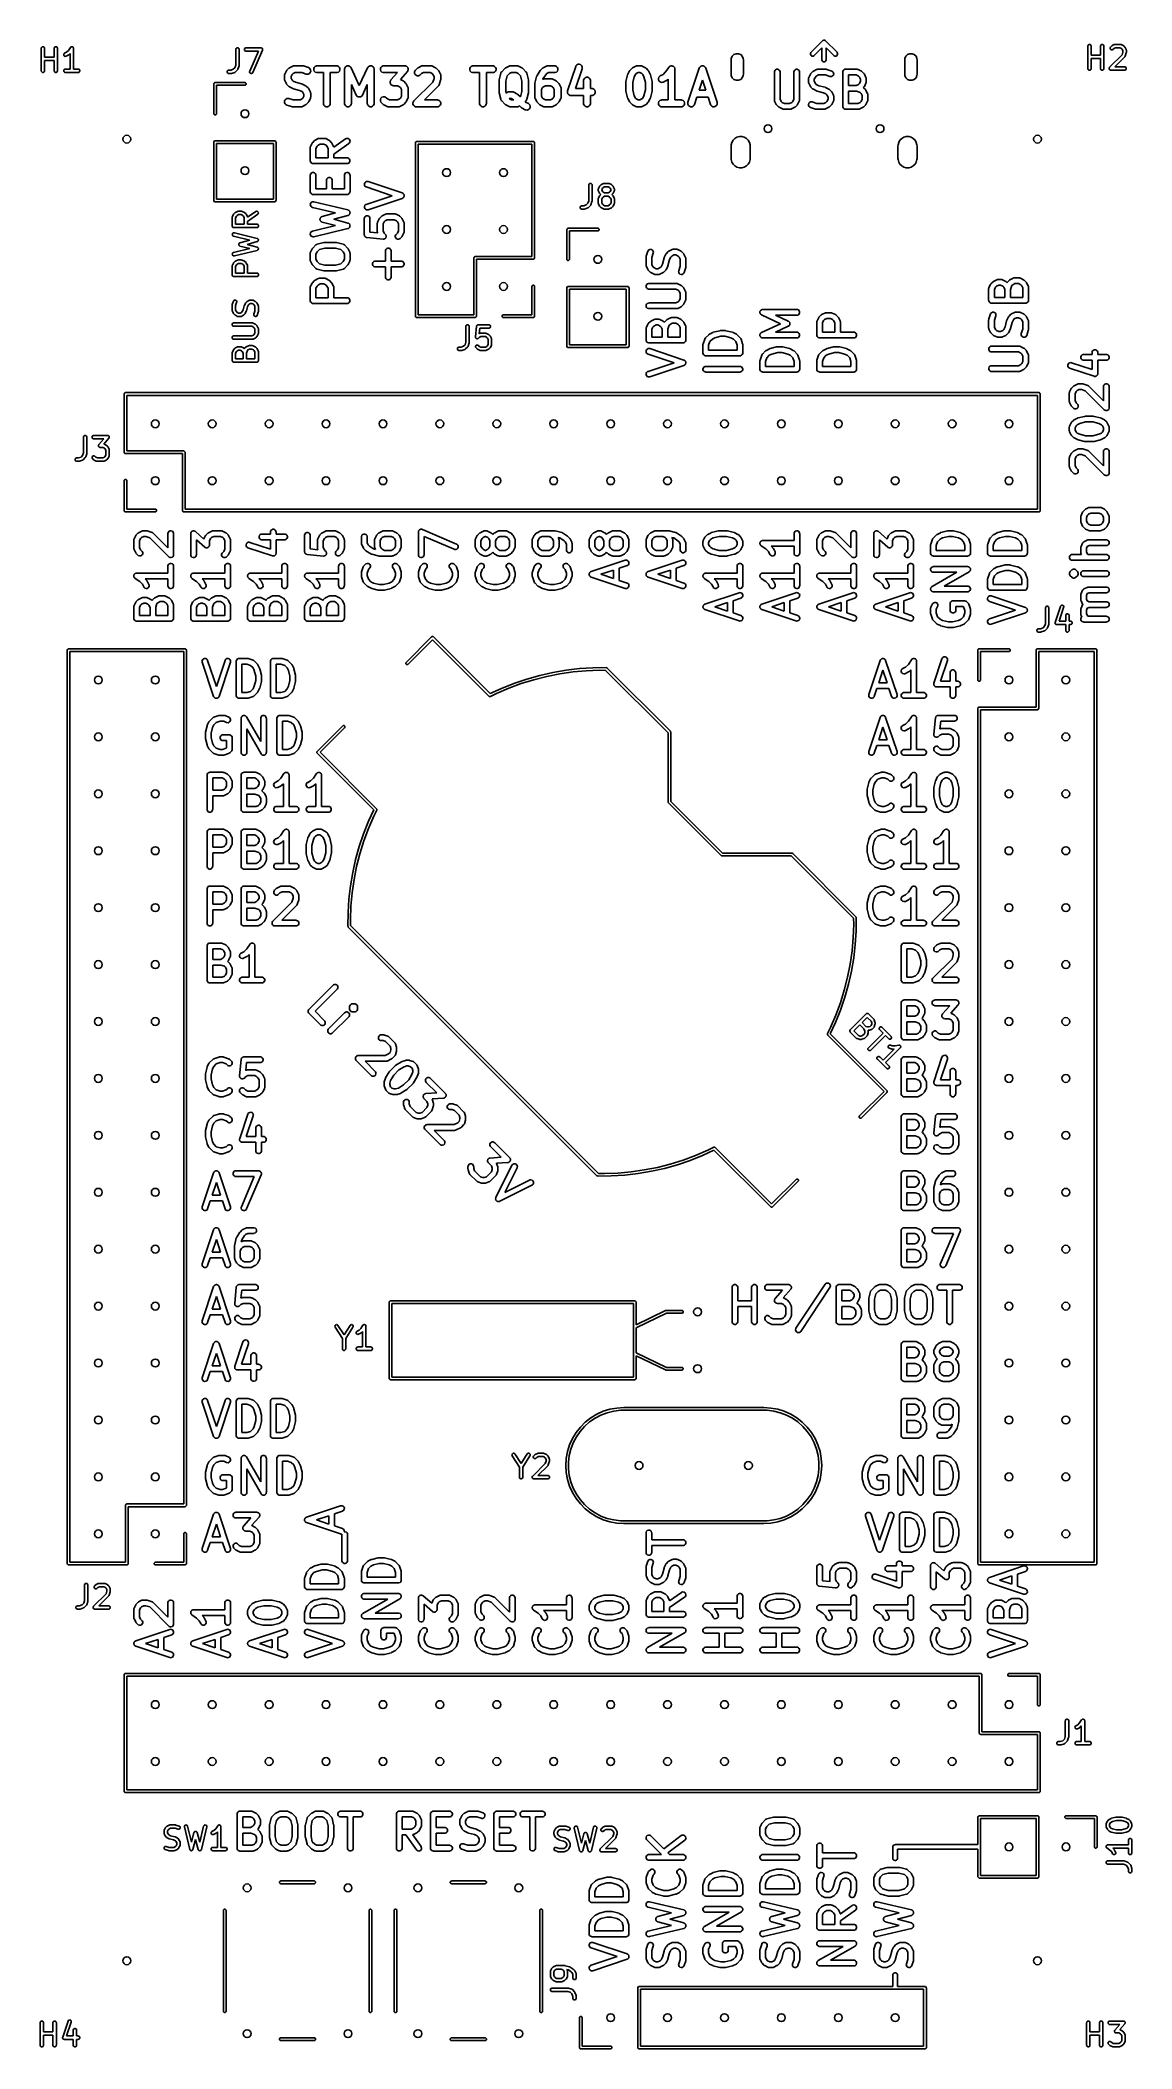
# Model space of a CAD drawing. Extents: x 0.05 to 1.97, y 0.05 to 3.57.
import ezdxf

# ---------------------------------------------------------------- set-up
doc = ezdxf.new("R2010")
doc.units = 0
doc.header["$MEASUREMENT"] = 0
doc.layers.add('BLACK', color=7, linetype='CONTINUOUS')

msp = doc.modelspace()

# ---------------------------------------------------------------- linework, layer by layer
at = {"layer": 'BLACK', "linetype": 'CONTINUOUS'}
for p, q in [((1.4022, 3.5528), (1.4222, 3.5728)), ((1.4222, 3.5728), (1.4228, 3.5733)), ((1.4228, 3.5733), (1.4232, 3.5735)), ((1.4232, 3.5735), (1.4242, 3.5739)), ((1.4242, 3.5739), (1.4258, 3.5739)), ((1.4258, 3.5739), (1.4272, 3.5733)), ((1.4272, 3.5733), (1.4278, 3.5728)), ((1.4278, 3.5728), (1.4478, 3.5528)), ((1.8883, 3.5636), (1.8884, 3.5642)), ((1.8884, 3.5642), (1.8888, 3.5652)), ((1.8888, 3.5652), (1.8896, 3.566)), ((1.8896, 3.566), (1.8907, 3.5665)), ((1.8907, 3.5665), (1.8918, 3.5665)), ((1.8918, 3.5665), (1.8929, 3.566)), ((1.8929, 3.566), (1.8937, 3.5652)), ((1.8937, 3.5652), (1.8942, 3.5642)), ((1.8942, 3.5642), (1.8942, 3.5636)), ((1.9108, 3.5636), (1.9109, 3.5642)), ((1.9109, 3.5642), (1.9113, 3.5652)), ((1.9113, 3.5652), (1.9121, 3.566)), ((1.9121, 3.566), (1.9132, 3.5665)), ((1.9132, 3.5665), (1.9143, 3.5665)), ((1.9143, 3.5665), (1.9154, 3.566)), ((1.9154, 3.566), (1.9162, 3.5652)), ((1.9162, 3.5652), (1.9167, 3.5642)), ((1.9167, 3.5642), (1.9167, 3.5636)), ((1.9304, 3.5638), (1.9306, 3.564)), ((1.9306, 3.564), (1.9307, 3.564)), ((1.9307, 3.564), (1.9308, 3.5641)), ((1.9308, 3.5641), (1.9309, 3.5642)), ((1.9309, 3.5642), (1.9312, 3.5644)), ((1.9309, 3.5642), (1.9309, 3.5642)), ((1.9312, 3.5644), (1.9349, 3.5662)), ((1.9349, 3.5662), (1.9355, 3.5664)), ((1.9355, 3.5664), (1.9356, 3.5664)), ((1.9356, 3.5664), (1.9357, 3.5665)), ((1.9357, 3.5665), (1.9363, 3.5665)), ((1.9363, 3.5665), (1.9456, 3.5665)), ((1.9456, 3.5665), (1.9462, 3.5665)), ((1.9462, 3.5665), (1.9463, 3.5664)), ((1.9463, 3.5664), (1.9464, 3.5664)), ((1.9464, 3.5664), (1.947, 3.5662)), ((1.947, 3.5662), (1.9507, 3.5644)), ((1.9507, 3.5644), (1.9509, 3.5642)), ((1.9509, 3.5642), (1.951, 3.5642)), ((1.951, 3.5642), (1.9511, 3.5641)), ((1.9511, 3.5641), (1.9512, 3.564)), ((1.9512, 3.564), (1.9512, 3.564)), ((1.9512, 3.564), (1.9515, 3.5638)), ((0.0497, 3.5597), (0.0498, 3.5602)), ((0.0497, 3.5203), (0.0497, 3.5597)), ((0.0498, 3.5602), (0.0502, 3.5613)), ((0.0502, 3.5613), (0.051, 3.5621)), ((0.051, 3.5621), (0.0521, 3.5625)), ((0.0521, 3.5625), (0.0533, 3.5625)), ((0.0533, 3.5625), (0.0543, 3.5621)), ((0.0543, 3.5621), (0.0551, 3.5613)), ((0.0551, 3.5613), (0.0556, 3.5602)), ((0.0556, 3.5602), (0.0556, 3.5597)), ((0.0556, 3.5597), (0.0556, 3.5439)), ((0.0556, 3.5439), (0.0722, 3.5439)), ((0.0722, 3.538), (0.0556, 3.538)), ((0.0556, 3.538), (0.0556, 3.5203)), ((0.0722, 3.5597), (0.0723, 3.5602)), ((0.0722, 3.5439), (0.0722, 3.5597)), ((0.0722, 3.5203), (0.0722, 3.538)), ((0.0723, 3.5602), (0.0727, 3.5613)), ((0.0727, 3.5613), (0.0735, 3.5621)), ((0.0735, 3.5621), (0.0746, 3.5625)), ((0.0746, 3.5625), (0.0758, 3.5625)), ((0.0758, 3.5625), (0.0768, 3.5621)), ((0.0768, 3.5621), (0.0776, 3.5613)), ((0.0776, 3.5613), (0.0781, 3.5602)), ((0.0781, 3.5602), (0.0781, 3.5597)), ((0.0781, 3.5597), (0.0781, 3.5203)), ((0.0891, 3.5488), (0.0895, 3.5499)), ((0.0892, 3.5476), (0.0891, 3.5488)), ((0.0897, 3.5466), (0.0892, 3.5476)), ((0.0895, 3.5499), (0.0902, 3.5507)), ((0.0906, 3.5458), (0.0897, 3.5466)), ((0.0902, 3.5507), (0.0907, 3.551)), ((0.0917, 3.5455), (0.0906, 3.5458)), ((0.0907, 3.551), (0.0941, 3.5527)), ((0.0928, 3.5456), (0.0917, 3.5455)), ((0.0934, 3.5458), (0.0928, 3.5456)), ((0.0971, 3.5476), (0.0934, 3.5458)), ((0.0941, 3.5527), (0.0973, 3.5559)), ((0.0974, 3.5478), (0.0971, 3.5476)), ((0.0973, 3.5559), (0.1008, 3.5613)), ((0.0975, 3.5479), (0.0974, 3.5478)), ((0.0974, 3.5478), (0.0974, 3.5478)), ((0.0976, 3.5479), (0.0975, 3.5479)), ((0.0977, 3.548), (0.0976, 3.5479)), ((0.0979, 3.5482), (0.0977, 3.548)), ((0.1003, 3.5506), (0.0979, 3.5482)), ((0.1003, 3.5232), (0.1003, 3.5506)), ((0.1008, 3.5613), (0.1012, 3.5617)), ((0.1008, 3.5613), (0.1008, 3.5613)), ((0.1008, 3.5613), (0.1008, 3.5613)), ((0.1008, 3.5613), (0.1008, 3.5613)), ((0.1012, 3.5617), (0.1015, 3.5619)), ((0.1015, 3.5619), (0.1017, 3.5621)), ((0.1017, 3.5621), (0.1019, 3.5622)), ((0.1019, 3.5622), (0.1022, 3.5624)), ((0.1022, 3.5624), (0.1025, 3.5624)), ((0.1025, 3.5624), (0.1027, 3.5625)), ((0.1027, 3.5625), (0.103, 3.5625)), ((0.103, 3.5625), (0.1033, 3.5626)), ((0.1033, 3.5626), (0.1036, 3.5625)), ((0.1036, 3.5625), (0.1039, 3.5625)), ((0.1039, 3.5625), (0.1041, 3.5624)), ((0.1041, 3.5624), (0.1044, 3.5624)), ((0.1044, 3.5624), (0.1047, 3.5622)), ((0.1047, 3.5622), (0.1049, 3.5621)), ((0.1049, 3.5621), (0.1051, 3.5619)), ((0.1051, 3.5619), (0.1054, 3.5617)), ((0.1054, 3.5617), (0.1055, 3.5615)), ((0.1055, 3.5615), (0.1058, 3.5613)), ((0.1058, 3.5613), (0.1059, 3.561)), ((0.1059, 3.561), (0.106, 3.5608)), ((0.106, 3.5608), (0.1061, 3.5605)), ((0.1061, 3.5605), (0.1062, 3.5602)), ((0.1062, 3.5602), (0.1063, 3.5597)), ((0.1063, 3.5597), (0.1063, 3.5597)), ((0.1063, 3.5597), (0.1063, 3.5597)), ((0.1063, 3.5597), (0.1063, 3.5597)), ((0.1063, 3.5597), (0.1063, 3.5232)), ((0.3899, 3.5255), (0.3914, 3.53)), ((0.3914, 3.5577), (0.3915, 3.5583)), ((0.3914, 3.53), (0.3914, 3.5577)), ((0.3915, 3.5583), (0.3919, 3.5593)), ((0.3919, 3.5593), (0.3927, 3.5601)), ((0.3927, 3.5601), (0.3938, 3.5606)), ((0.3938, 3.5606), (0.3949, 3.5606)), ((0.3949, 3.5606), (0.396, 3.5601)), ((0.396, 3.5601), (0.3968, 3.5593)), ((0.3968, 3.5593), (0.3973, 3.5583)), ((0.3973, 3.529), (0.3972, 3.5289)), ((0.3972, 3.5289), (0.3972, 3.5286)), ((0.3973, 3.5583), (0.3973, 3.5577)), ((0.3973, 3.5577), (0.3973, 3.5296)), ((0.3973, 3.5296), (0.3973, 3.5293)), ((0.3973, 3.5293), (0.3973, 3.5292)), ((0.3973, 3.5292), (0.3973, 3.5291)), ((0.3973, 3.5291), (0.3973, 3.529)), ((0.4065, 3.5583), (0.4069, 3.5593)), ((0.4065, 3.5571), (0.4065, 3.5583)), ((0.4069, 3.556), (0.4065, 3.5571)), ((0.4069, 3.5593), (0.4077, 3.5601)), ((0.4077, 3.5552), (0.4069, 3.556)), ((0.4077, 3.5601), (0.4088, 3.5606)), ((0.4088, 3.5548), (0.4077, 3.5552)), ((0.4088, 3.5606), (0.4094, 3.5606)), ((0.4094, 3.5547), (0.4088, 3.5548)), ((0.4094, 3.5606), (0.4356, 3.5606)), ((0.4311, 3.5547), (0.4094, 3.5547)), ((0.416, 3.5195), (0.4311, 3.5547)), ((0.4383, 3.5565), (0.4214, 3.5172)), ((0.4356, 3.5606), (0.4362, 3.5606)), ((0.4362, 3.5606), (0.4362, 3.5606)), ((0.4362, 3.5606), (0.4362, 3.5606)), ((0.4362, 3.5606), (0.4367, 3.5604)), ((0.4367, 3.5604), (0.4372, 3.5601)), ((0.4372, 3.5601), (0.4373, 3.5601)), ((0.4373, 3.5601), (0.4373, 3.5601)), ((0.4373, 3.5601), (0.4377, 3.5597)), ((0.4377, 3.5597), (0.4381, 3.5593)), ((0.4381, 3.5593), (0.4381, 3.5593)), ((0.4381, 3.5593), (0.4381, 3.5593)), ((0.4381, 3.5593), (0.4383, 3.5588)), ((0.4383, 3.5588), (0.4385, 3.5583)), ((0.4385, 3.5571), (0.4383, 3.5565)), ((0.4385, 3.5583), (0.4385, 3.5582)), ((0.4385, 3.5582), (0.4385, 3.5582)), ((0.4385, 3.5582), (0.4385, 3.5577)), ((0.4385, 3.5577), (0.4385, 3.5571)), ((0.4385, 3.5571), (0.4385, 3.5571)), ((0.4385, 3.5571), (0.4385, 3.5571)), ((0.4916, 3.5282), (0.4927, 3.5287)), ((0.4927, 3.5287), (0.4929, 3.5287)), ((0.4929, 3.5287), (0.4931, 3.5288)), ((0.4931, 3.5288), (0.4942, 3.5289)), ((0.4942, 3.5289), (0.5085, 3.5289)), ((0.5085, 3.5289), (0.5091, 3.5288)), ((0.5091, 3.5288), (0.5093, 3.5288)), ((0.5093, 3.5288), (0.5095, 3.5288)), ((0.5095, 3.5288), (0.5097, 3.5288)), ((0.5097, 3.5288), (0.5099, 3.5287)), ((0.5099, 3.5287), (0.5104, 3.5286)), ((0.5309, 3.5279), (0.5331, 3.5288)), ((0.5331, 3.5288), (0.5342, 3.5289)), ((0.5342, 3.5289), (0.5685, 3.5289)), ((0.5685, 3.5289), (0.5697, 3.5288)), ((0.5697, 3.5288), (0.5719, 3.5279)), ((0.5862, 3.5283), (0.5871, 3.5287)), ((0.5871, 3.5287), (0.5872, 3.5287)), ((0.5872, 3.5287), (0.5874, 3.5288)), ((0.5874, 3.5288), (0.5884, 3.5288)), ((0.5884, 3.5288), (0.5894, 3.5288)), ((0.5894, 3.5288), (0.5896, 3.5288)), ((0.5896, 3.5288), (0.5897, 3.5288)), ((0.5897, 3.5288), (0.5907, 3.5284)), ((0.6264, 3.5284), (0.6274, 3.5288)), ((0.6274, 3.5288), (0.6275, 3.5288)), ((0.6275, 3.5288), (0.6276, 3.5288)), ((0.6276, 3.5288), (0.6287, 3.5288)), ((0.6287, 3.5288), (0.6297, 3.5288)), ((0.6297, 3.5288), (0.6298, 3.5287)), ((0.6298, 3.5287), (0.63, 3.5287)), ((0.63, 3.5287), (0.6309, 3.5283)), ((0.6481, 3.5279), (0.6502, 3.5288)), ((0.6502, 3.5288), (0.6514, 3.5289)), ((0.6514, 3.5289), (0.6885, 3.5289)), ((0.6885, 3.5289), (0.6892, 3.5288)), ((0.6892, 3.5288), (0.6893, 3.5288)), ((0.6893, 3.5288), (0.6894, 3.5288)), ((0.6894, 3.5288), (0.6897, 3.5288)), ((0.6897, 3.5288), (0.6906, 3.5284)), ((0.7173, 3.5282), (0.7184, 3.5287)), ((0.7184, 3.5287), (0.7186, 3.5287)), ((0.7186, 3.5287), (0.7188, 3.5288)), ((0.7188, 3.5288), (0.72, 3.5289)), ((0.72, 3.5289), (0.7342, 3.5289)), ((0.7342, 3.5289), (0.7354, 3.5288)), ((0.7354, 3.5288), (0.7356, 3.5287)), ((0.7356, 3.5287), (0.7358, 3.5287)), ((0.7358, 3.5287), (0.7369, 3.5282)), ((0.8052, 3.5279), (0.8074, 3.5288)), ((0.8074, 3.5288), (0.8085, 3.5289)), ((0.8085, 3.5289), (0.8428, 3.5289)), ((0.8428, 3.5289), (0.844, 3.5288)), ((0.844, 3.5288), (0.8462, 3.5279)), ((0.8716, 3.5282), (0.8727, 3.5287)), ((0.8727, 3.5287), (0.8729, 3.5287)), ((0.8729, 3.5287), (0.8731, 3.5288)), ((0.8731, 3.5288), (0.8742, 3.5289)), ((0.8742, 3.5289), (0.8857, 3.5289)), ((0.8857, 3.5289), (0.8868, 3.5288)), ((0.8868, 3.5288), (0.887, 3.5287)), ((0.887, 3.5287), (0.8873, 3.5287)), ((0.8873, 3.5287), (0.8884, 3.5282)), ((0.9373, 3.5282), (0.9384, 3.5287)), ((0.9384, 3.5287), (0.9386, 3.5287)), ((0.9386, 3.5287), (0.9388, 3.5288)), ((0.9388, 3.5288), (0.94, 3.5289)), ((0.94, 3.5289), (0.9514, 3.5289)), ((0.9514, 3.5289), (0.9526, 3.5288)), ((0.9526, 3.5288), (0.9547, 3.5279)), ((0.9886, 3.5276), (0.989, 3.5287)), ((0.989, 3.5287), (0.9906, 3.5305)), ((0.9906, 3.5305), (0.9927, 3.5315)), ((0.9927, 3.5315), (0.995, 3.5317)), ((0.995, 3.5317), (0.9972, 3.5309)), ((0.9972, 3.5309), (0.999, 3.5294)), ((0.999, 3.5294), (1, 3.5273)), ((1.0944, 3.5282), (1.0955, 3.5287)), ((1.0955, 3.5287), (1.0957, 3.5287)), ((1.0957, 3.5287), (1.0959, 3.5288)), ((1.0959, 3.5288), (1.0971, 3.5289)), ((1.0971, 3.5289), (1.1028, 3.5289)), ((1.1028, 3.5289), (1.104, 3.5288)), ((1.104, 3.5288), (1.1042, 3.5287)), ((1.1042, 3.5287), (1.1044, 3.5287)), ((1.1044, 3.5287), (1.1055, 3.5282)), ((1.1554, 3.5285), (1.1559, 3.5288)), ((1.1559, 3.5288), (1.1565, 3.5288)), ((1.1565, 3.5288), (1.1571, 3.5289)), ((1.1571, 3.5289), (1.1577, 3.5288)), ((1.1577, 3.5288), (1.1583, 3.5288)), ((1.1583, 3.5288), (1.1588, 3.5285)), ((1.2091, 3.5283), (1.2098, 3.5287)), ((1.2098, 3.5287), (1.2102, 3.5287)), ((1.2102, 3.5287), (1.2106, 3.5288)), ((1.2106, 3.5288), (1.2114, 3.5288)), ((1.2114, 3.5288), (1.2121, 3.5288)), ((1.2121, 3.5288), (1.2125, 3.5287)), ((1.2125, 3.5287), (1.213, 3.5287)), ((1.213, 3.5287), (1.2136, 3.5283)), ((1.2616, 3.5396), (1.2618, 3.5417)), ((1.2616, 3.514), (1.2616, 3.5396)), ((1.2618, 3.5417), (1.2634, 3.5456)), ((1.2634, 3.5456), (1.2664, 3.5486)), ((1.2664, 3.5486), (1.2703, 3.5502)), ((1.2703, 3.5502), (1.2746, 3.5502)), ((1.2746, 3.5502), (1.2785, 3.5486)), ((1.2785, 3.5486), (1.2814, 3.5456)), ((1.2814, 3.5456), (1.2831, 3.5417)), ((1.2831, 3.5417), (1.2833, 3.5396)), ((1.2833, 3.5396), (1.2833, 3.514)), ((1.4011, 3.5508), (1.4017, 3.5522)), ((1.4011, 3.5492), (1.4011, 3.5508)), ((1.4017, 3.5478), (1.4011, 3.5492)), ((1.4017, 3.5522), (1.4022, 3.5528)), ((1.4028, 3.5467), (1.4017, 3.5478)), ((1.4042, 3.5461), (1.4028, 3.5467)), ((1.4058, 3.5461), (1.4042, 3.5461)), ((1.4072, 3.5467), (1.4058, 3.5461)), ((1.4078, 3.5472), (1.4072, 3.5467)), ((1.421, 3.5603), (1.4078, 3.5472)), ((1.421, 3.54), (1.421, 3.5603)), ((1.4211, 3.5392), (1.421, 3.54)), ((1.4217, 3.5378), (1.4211, 3.5392)), ((1.4228, 3.5367), (1.4217, 3.5378)), ((1.4242, 3.5361), (1.4228, 3.5367)), ((1.4258, 3.5361), (1.4242, 3.5361)), ((1.4272, 3.5367), (1.4258, 3.5361)), ((1.4283, 3.5378), (1.4272, 3.5367)), ((1.4289, 3.5392), (1.4283, 3.5378)), ((1.429, 3.54), (1.4289, 3.5392)), ((1.4422, 3.5472), (1.429, 3.5603)), ((1.429, 3.5603), (1.429, 3.54)), ((1.4428, 3.5467), (1.4422, 3.5472)), ((1.4442, 3.5461), (1.4428, 3.5467)), ((1.4458, 3.5461), (1.4442, 3.5461)), ((1.4472, 3.5467), (1.4458, 3.5461)), ((1.4483, 3.5478), (1.4472, 3.5467)), ((1.4478, 3.5528), (1.4483, 3.5522)), ((1.4483, 3.5522), (1.4489, 3.5508)), ((1.4489, 3.5492), (1.4483, 3.5478)), ((1.4489, 3.5508), (1.4489, 3.5492)), ((1.5667, 3.5396), (1.5669, 3.5417)), ((1.5667, 3.514), (1.5667, 3.5396)), ((1.5669, 3.5417), (1.5686, 3.5456)), ((1.5686, 3.5456), (1.5715, 3.5486)), ((1.5715, 3.5486), (1.5754, 3.5502)), ((1.5754, 3.5502), (1.5797, 3.5502)), ((1.5797, 3.5502), (1.5836, 3.5486)), ((1.5836, 3.5486), (1.5866, 3.5456)), ((1.5866, 3.5456), (1.5882, 3.5417)), ((1.5882, 3.5417), (1.5884, 3.5396)), ((1.5884, 3.5396), (1.5884, 3.514)), ((1.8883, 3.5242), (1.8883, 3.5636)), ((1.8942, 3.5636), (1.8942, 3.5478)), ((1.8942, 3.5478), (1.9108, 3.5478)), ((1.9108, 3.5419), (1.8942, 3.5419)), ((1.8942, 3.5419), (1.8942, 3.5242)), ((1.9108, 3.5478), (1.9108, 3.5636)), ((1.9108, 3.5242), (1.9108, 3.5419)), ((1.9167, 3.5636), (1.9167, 3.5242)), ((1.9267, 3.5263), (1.9487, 3.5483)), ((1.9277, 3.5604), (1.9282, 3.5615)), ((1.9277, 3.5593), (1.9277, 3.5604)), ((1.9282, 3.5582), (1.9277, 3.5593)), ((1.9282, 3.5615), (1.9285, 3.5619)), ((1.929, 3.5574), (1.9282, 3.5582)), ((1.9285, 3.5619), (1.9304, 3.5638)), ((1.9301, 3.5569), (1.929, 3.5574)), ((1.9312, 3.5569), (1.9301, 3.5569)), ((1.9323, 3.5574), (1.9312, 3.5569)), ((1.9327, 3.5578), (1.9323, 3.5574)), ((1.9343, 3.5593), (1.9327, 3.5578)), ((1.937, 3.5606), (1.9343, 3.5593)), ((1.9533, 3.5446), (1.9359, 3.5272)), ((1.9449, 3.5606), (1.937, 3.5606)), ((1.9476, 3.5593), (1.9449, 3.5606)), ((1.9488, 3.5581), (1.9476, 3.5593)), ((1.9487, 3.5483), (1.9502, 3.5528)), ((1.9502, 3.5554), (1.9488, 3.5581)), ((1.9502, 3.5528), (1.9502, 3.5554)), ((1.9515, 3.5638), (1.9533, 3.5619)), ((1.9533, 3.5619), (1.9535, 3.5617)), ((1.9537, 3.5451), (1.9533, 3.5446)), ((1.9535, 3.5617), (1.9536, 3.5617)), ((1.9536, 3.5617), (1.9536, 3.5616)), ((1.9536, 3.5616), (1.9537, 3.5615)), ((1.9537, 3.5615), (1.9537, 3.5614)), ((1.9537, 3.5614), (1.9539, 3.5612)), ((1.9538, 3.5452), (1.9537, 3.5451)), ((1.9541, 3.5458), (1.9538, 3.5453)), ((1.9538, 3.5453), (1.9538, 3.5452)), ((1.9539, 3.5612), (1.9558, 3.5574)), ((1.9559, 3.5514), (1.9541, 3.5458)), ((1.9558, 3.5574), (1.956, 3.5569)), ((1.956, 3.5517), (1.9559, 3.5514)), ((1.956, 3.5569), (1.956, 3.5568)), ((1.956, 3.5568), (1.956, 3.5567)), ((1.956, 3.5567), (1.9561, 3.5561)), ((1.9561, 3.552), (1.956, 3.5519)), ((1.956, 3.5519), (1.956, 3.5518)), ((1.956, 3.5518), (1.956, 3.5517)), ((1.9561, 3.5561), (1.9561, 3.5523)), ((1.9561, 3.5523), (1.9561, 3.552)), ((1.9561, 3.552), (1.9561, 3.552)), ((0.0498, 3.5197), (0.0497, 3.5203)), ((0.0502, 3.5186), (0.0498, 3.5197)), ((0.051, 3.5178), (0.0502, 3.5186)), ((0.0521, 3.5174), (0.051, 3.5178)), ((0.0533, 3.5174), (0.0521, 3.5174)), ((0.0543, 3.5178), (0.0533, 3.5174)), ((0.0551, 3.5186), (0.0543, 3.5178)), ((0.0556, 3.5197), (0.0551, 3.5186)), ((0.0556, 3.5203), (0.0556, 3.5197)), ((0.0723, 3.5197), (0.0722, 3.5203)), ((0.0727, 3.5186), (0.0723, 3.5197)), ((0.0735, 3.5178), (0.0727, 3.5186)), ((0.0746, 3.5174), (0.0735, 3.5178)), ((0.0758, 3.5174), (0.0746, 3.5174)), ((0.0768, 3.5178), (0.0758, 3.5174)), ((0.0776, 3.5186), (0.0768, 3.5178)), ((0.0781, 3.5197), (0.0776, 3.5186)), ((0.0781, 3.5203), (0.0781, 3.5197)), ((0.0892, 3.5209), (0.0896, 3.5219)), ((0.0892, 3.5197), (0.0892, 3.5209)), ((0.0896, 3.5186), (0.0892, 3.5197)), ((0.0896, 3.5219), (0.0904, 3.5227)), ((0.0904, 3.5178), (0.0896, 3.5186)), ((0.0904, 3.5227), (0.0915, 3.5232)), ((0.0915, 3.5174), (0.0904, 3.5178)), ((0.0915, 3.5232), (0.0921, 3.5232)), ((0.0921, 3.5173), (0.0915, 3.5174)), ((0.0921, 3.5232), (0.1003, 3.5232)), ((0.1145, 3.5173), (0.0921, 3.5173)), ((0.1063, 3.5232), (0.1145, 3.5232)), ((0.1145, 3.5232), (0.1151, 3.5232)), ((0.1151, 3.5174), (0.1145, 3.5173)), ((0.1151, 3.5232), (0.1162, 3.5227)), ((0.1162, 3.5178), (0.1151, 3.5174)), ((0.1162, 3.5227), (0.117, 3.5219)), ((0.117, 3.5186), (0.1162, 3.5178)), ((0.117, 3.5219), (0.1174, 3.5209)), ((0.1174, 3.5197), (0.117, 3.5186)), ((0.1174, 3.5209), (0.1174, 3.5197)), ((0.3528, 3.497), (0.3529, 3.498)), ((0.3528, 3.4447), (0.3528, 3.497)), ((0.3529, 3.498), (0.3542, 3.4992)), ((0.3542, 3.4992), (0.3551, 3.4994)), ((0.3551, 3.4994), (0.4075, 3.4994)), ((0.4075, 3.4947), (0.3575, 3.4947)), ((0.3575, 3.4947), (0.3575, 3.4447)), ((0.3765, 3.5189), (0.3769, 3.52)), ((0.3765, 3.5177), (0.3765, 3.5189)), ((0.3769, 3.5167), (0.3765, 3.5177)), ((0.3769, 3.52), (0.3777, 3.5208)), ((0.3777, 3.5159), (0.3769, 3.5167)), ((0.3777, 3.5208), (0.3788, 3.5212)), ((0.3788, 3.5154), (0.3777, 3.5159)), ((0.3788, 3.5212), (0.3794, 3.5213)), ((0.3794, 3.5154), (0.3788, 3.5154)), ((0.3794, 3.5213), (0.3826, 3.5213)), ((0.3831, 3.5154), (0.3794, 3.5154)), ((0.3826, 3.5213), (0.3871, 3.5228)), ((0.3834, 3.5154), (0.3831, 3.5154)), ((0.3835, 3.5154), (0.3834, 3.5154)), ((0.3836, 3.5154), (0.3835, 3.5154)), ((0.3837, 3.5154), (0.3836, 3.5154)), ((0.3838, 3.5154), (0.3837, 3.5154)), ((0.384, 3.5155), (0.3838, 3.5154)), ((0.3897, 3.5174), (0.384, 3.5155)), ((0.3871, 3.5228), (0.3899, 3.5255)), ((0.3902, 3.5176), (0.3897, 3.5174)), ((0.3903, 3.5177), (0.3902, 3.5176)), ((0.3904, 3.5177), (0.3903, 3.5177)), ((0.3908, 3.5181), (0.3904, 3.5177)), ((0.3946, 3.5219), (0.3908, 3.5181)), ((0.3949, 3.5223), (0.3946, 3.5219)), ((0.395, 3.5224), (0.3949, 3.5223)), ((0.3953, 3.523), (0.395, 3.5225)), ((0.395, 3.5225), (0.395, 3.5224)), ((0.3972, 3.5286), (0.3953, 3.523)), ((0.4075, 3.4994), (0.4084, 3.4992)), ((0.4084, 3.4949), (0.4075, 3.4947)), ((0.4084, 3.4992), (0.4097, 3.498)), ((0.4097, 3.4961), (0.4084, 3.4949)), ((0.4097, 3.498), (0.4097, 3.4961)), ((0.4158, 3.5189), (0.416, 3.5195)), ((0.4158, 3.5178), (0.4158, 3.5189)), ((0.4163, 3.5167), (0.4158, 3.5178)), ((0.4171, 3.5159), (0.4163, 3.5167)), ((0.4181, 3.5154), (0.4171, 3.5159)), ((0.4193, 3.5154), (0.4181, 3.5154)), ((0.4203, 3.5158), (0.4193, 3.5154)), ((0.4212, 3.5166), (0.4203, 3.5158)), ((0.4214, 3.5172), (0.4212, 3.5166)), ((0.4768, 3.5114), (0.4769, 3.5126)), ((0.4768, 3.5057), (0.4768, 3.5114)), ((0.4769, 3.5046), (0.4768, 3.5057)), ((0.4769, 3.5126), (0.477, 3.5128)), ((0.477, 3.5044), (0.4769, 3.5046)), ((0.477, 3.513), (0.4775, 3.5141)), ((0.477, 3.5128), (0.477, 3.513)), ((0.477, 3.5041), (0.477, 3.5044)), ((0.4775, 3.503), (0.477, 3.5041)), ((0.4775, 3.5141), (0.4803, 3.5198)), ((0.4803, 3.4973), (0.4775, 3.503)), ((0.4803, 3.5198), (0.4806, 3.5203)), ((0.4806, 3.4968), (0.4803, 3.4973)), ((0.4806, 3.5203), (0.4807, 3.5205)), ((0.4807, 3.4967), (0.4806, 3.4968)), ((0.4807, 3.5205), (0.4808, 3.5207)), ((0.4808, 3.4965), (0.4807, 3.4967)), ((0.4808, 3.5207), (0.4809, 3.5208)), ((0.4809, 3.4963), (0.4808, 3.4965)), ((0.4809, 3.5208), (0.4811, 3.5209)), ((0.4811, 3.4962), (0.4809, 3.4963)), ((0.4811, 3.5209), (0.4814, 3.5214)), ((0.4814, 3.4958), (0.4811, 3.4962)), ((0.4814, 3.5214), (0.4843, 3.5243)), ((0.4843, 3.4929), (0.4814, 3.4958)), ((0.4843, 3.5243), (0.4848, 3.5246)), ((0.4848, 3.5246), (0.4849, 3.5247)), ((0.4849, 3.5247), (0.485, 3.5249)), ((0.485, 3.5249), (0.4852, 3.525)), ((0.4852, 3.525), (0.4853, 3.5251)), ((0.4853, 3.5251), (0.4859, 3.5254)), ((0.4859, 3.5254), (0.4916, 3.5282)), ((0.4906, 3.5136), (0.4888, 3.51)), ((0.4888, 3.51), (0.4888, 3.5071)), ((0.4888, 3.5071), (0.4906, 3.5036)), ((0.4921, 3.5151), (0.4906, 3.5136)), ((0.4906, 3.5036), (0.4921, 3.5021)), ((0.4957, 3.5169), (0.4921, 3.5151)), ((0.4921, 3.5021), (0.4963, 3.5)), ((0.5076, 3.5169), (0.4957, 3.5169)), ((0.4963, 3.5), (0.5071, 3.4973)), ((0.5071, 3.4973), (0.5072, 3.4972)), ((0.5072, 3.4972), (0.5073, 3.4972)), ((0.5073, 3.4972), (0.5077, 3.497)), ((0.5152, 3.5143), (0.5076, 3.5169)), ((0.5077, 3.497), (0.5082, 3.4969)), ((0.5082, 3.4969), (0.5083, 3.4968)), ((0.5083, 3.4968), (0.5084, 3.4968)), ((0.5084, 3.4968), (0.5141, 3.4939)), ((0.5104, 3.5286), (0.519, 3.5257)), ((0.5141, 3.4939), (0.5146, 3.4936)), ((0.5146, 3.4936), (0.5147, 3.4936)), ((0.5147, 3.4936), (0.5149, 3.4934)), ((0.5149, 3.4934), (0.5151, 3.4933)), ((0.5164, 3.5141), (0.5152, 3.5143)), ((0.5187, 3.5142), (0.5164, 3.5141)), ((0.5208, 3.5153), (0.5187, 3.5142)), ((0.519, 3.5257), (0.5201, 3.5252)), ((0.5201, 3.5252), (0.5218, 3.5237)), ((0.5223, 3.517), (0.5208, 3.5153)), ((0.5218, 3.5237), (0.5229, 3.5216)), ((0.5231, 3.5193), (0.5223, 3.517)), ((0.5229, 3.5216), (0.5231, 3.5193)), ((0.5284, 3.524), (0.5293, 3.5262)), ((0.5284, 3.5217), (0.5284, 3.524)), ((0.5293, 3.5195), (0.5284, 3.5217)), ((0.5293, 3.5262), (0.5309, 3.5279)), ((0.5309, 3.5179), (0.5293, 3.5195)), ((0.5331, 3.517), (0.5309, 3.5179)), ((0.5342, 3.5169), (0.5331, 3.517)), ((0.5454, 3.5169), (0.5342, 3.5169)), ((0.5454, 3.4629), (0.5454, 3.5169)), ((0.5685, 3.5169), (0.5574, 3.5169)), ((0.5574, 3.5169), (0.5574, 3.4629)), ((0.5697, 3.517), (0.5685, 3.5169)), ((0.5719, 3.5179), (0.5697, 3.517)), ((0.5719, 3.5279), (0.5735, 3.5262)), ((0.5735, 3.5195), (0.5719, 3.5179)), ((0.5735, 3.5262), (0.5744, 3.524)), ((0.5744, 3.5217), (0.5735, 3.5195)), ((0.5744, 3.524), (0.5744, 3.5217)), ((0.5825, 3.5229), (0.5826, 3.5236)), ((0.5825, 3.4629), (0.5825, 3.5229)), ((0.5826, 3.524), (0.583, 3.525)), ((0.5826, 3.5239), (0.5826, 3.524)), ((0.5826, 3.5238), (0.5826, 3.5239)), ((0.5826, 3.5236), (0.5826, 3.5238)), ((0.583, 3.525), (0.5834, 3.526)), ((0.5834, 3.526), (0.5835, 3.5261)), ((0.5835, 3.5262), (0.5843, 3.5269)), ((0.5835, 3.5261), (0.5835, 3.5262)), ((0.5843, 3.5269), (0.585, 3.5277)), ((0.585, 3.5277), (0.5851, 3.5278)), ((0.5851, 3.5278), (0.5852, 3.5279)), ((0.5852, 3.5279), (0.5862, 3.5283)), ((0.5907, 3.5284), (0.5916, 3.528)), ((0.5916, 3.528), (0.5917, 3.5279)), ((0.5917, 3.5279), (0.5919, 3.5279)), ((0.5919, 3.5279), (0.5926, 3.5271)), ((0.5926, 3.5271), (0.5934, 3.5264)), ((0.5934, 3.5264), (0.5935, 3.5263)), ((0.5935, 3.5263), (0.5935, 3.5262)), ((0.5935, 3.5262), (0.5936, 3.5261)), ((0.5936, 3.5261), (0.594, 3.5254)), ((0.594, 3.5254), (0.6085, 3.4942)), ((0.6031, 3.4775), (0.5945, 3.4958)), ((0.5945, 3.4958), (0.5945, 3.4629)), ((0.6085, 3.4942), (0.6231, 3.5254)), ((0.6225, 3.4958), (0.614, 3.4775)), ((0.6225, 3.4629), (0.6225, 3.4958)), ((0.6231, 3.5254), (0.6235, 3.5261)), ((0.6235, 3.5262), (0.6236, 3.5263)), ((0.6235, 3.5261), (0.6235, 3.5262)), ((0.6236, 3.5263), (0.6237, 3.5264)), ((0.6237, 3.5264), (0.6245, 3.5271)), ((0.6245, 3.5271), (0.6252, 3.5279)), ((0.6252, 3.5279), (0.6253, 3.5279)), ((0.6253, 3.5279), (0.6254, 3.528)), ((0.6254, 3.528), (0.6264, 3.5284)), ((0.6309, 3.5283), (0.6319, 3.5279)), ((0.6319, 3.5279), (0.632, 3.5278)), ((0.632, 3.5278), (0.6321, 3.5277)), ((0.6321, 3.5277), (0.6328, 3.5269)), ((0.6328, 3.5269), (0.6335, 3.5262)), ((0.6335, 3.5262), (0.6336, 3.5261)), ((0.6336, 3.5261), (0.6337, 3.526)), ((0.6337, 3.526), (0.634, 3.525)), ((0.634, 3.525), (0.6344, 3.524)), ((0.6344, 3.524), (0.6344, 3.5239)), ((0.6344, 3.5239), (0.6345, 3.5238)), ((0.6345, 3.5238), (0.6345, 3.5236)), ((0.6345, 3.5236), (0.6345, 3.5229)), ((0.6345, 3.5229), (0.6345, 3.4629)), ((0.6455, 3.524), (0.6464, 3.5262)), ((0.6455, 3.5217), (0.6455, 3.524)), ((0.6464, 3.5195), (0.6455, 3.5217)), ((0.6464, 3.5262), (0.6481, 3.5279)), ((0.6481, 3.5179), (0.6464, 3.5195)), ((0.6502, 3.517), (0.6481, 3.5179)), ((0.6514, 3.5169), (0.6502, 3.517)), ((0.6753, 3.5169), (0.6514, 3.5169)), ((0.6626, 3.5012), (0.663, 3.5021)), ((0.6626, 3.501), (0.6626, 3.5012)), ((0.6626, 3.5008), (0.6626, 3.501)), ((0.6626, 3.4998), (0.6626, 3.5008)), ((0.6626, 3.4988), (0.6626, 3.4998)), ((0.6627, 3.4987), (0.6626, 3.4988)), ((0.6627, 3.4985), (0.6627, 3.4987)), ((0.6632, 3.4976), (0.6627, 3.4985)), ((0.663, 3.5021), (0.6633, 3.503)), ((0.6635, 3.4967), (0.6632, 3.4976)), ((0.6633, 3.503), (0.6635, 3.5032)), ((0.6635, 3.5033), (0.6637, 3.5035)), ((0.6635, 3.5032), (0.6635, 3.5033)), ((0.6637, 3.4965), (0.6635, 3.4967)), ((0.6637, 3.5035), (0.664, 3.504)), ((0.6638, 3.4964), (0.6637, 3.4965)), ((0.6645, 3.4957), (0.6638, 3.4964)), ((0.664, 3.504), (0.6753, 3.5169)), ((0.6652, 3.495), (0.6645, 3.4957)), ((0.6654, 3.4949), (0.6652, 3.495)), ((0.6655, 3.4948), (0.6654, 3.4949)), ((0.6665, 3.4945), (0.6655, 3.4948)), ((0.6674, 3.4941), (0.6665, 3.4945)), ((0.6676, 3.4941), (0.6674, 3.4941)), ((0.6678, 3.4941), (0.6676, 3.4941)), ((0.6679, 3.4941), (0.6678, 3.4941)), ((0.6685, 3.494), (0.6679, 3.4941)), ((0.6757, 3.494), (0.6685, 3.494)), ((0.6793, 3.4922), (0.6757, 3.494)), ((0.693, 3.5189), (0.6808, 3.5049)), ((0.6808, 3.5049), (0.6855, 3.5025)), ((0.6855, 3.5025), (0.686, 3.5022)), ((0.686, 3.5022), (0.6862, 3.5021)), ((0.6862, 3.5021), (0.6863, 3.502)), ((0.6863, 3.502), (0.6865, 3.5019)), ((0.6865, 3.5019), (0.6866, 3.5018)), ((0.6866, 3.5018), (0.6871, 3.5014)), ((0.6871, 3.5014), (0.6899, 3.4985)), ((0.6899, 3.4985), (0.6903, 3.4981)), ((0.6903, 3.4981), (0.6904, 3.498)), ((0.6904, 3.498), (0.6905, 3.4978)), ((0.6905, 3.4978), (0.6907, 3.4976)), ((0.6906, 3.5284), (0.6915, 3.5281)), ((0.6907, 3.4976), (0.6907, 3.4975)), ((0.6907, 3.4975), (0.691, 3.497)), ((0.691, 3.497), (0.6939, 3.4913)), ((0.6915, 3.5281), (0.6917, 3.5279)), ((0.6917, 3.5279), (0.6919, 3.5279)), ((0.6919, 3.5279), (0.6926, 3.5272)), ((0.6926, 3.5272), (0.6933, 3.5265)), ((0.6934, 3.5194), (0.693, 3.5189)), ((0.6933, 3.5265), (0.6934, 3.5263)), ((0.6934, 3.5263), (0.6935, 3.5262)), ((0.6935, 3.5195), (0.6934, 3.5194)), ((0.6935, 3.5262), (0.6939, 3.5253)), ((0.6936, 3.5196), (0.6935, 3.5195)), ((0.6937, 3.5199), (0.6936, 3.5196)), ((0.694, 3.5208), (0.6937, 3.5199)), ((0.6939, 3.5253), (0.6943, 3.5244)), ((0.6944, 3.5217), (0.694, 3.5208)), ((0.6943, 3.5244), (0.6943, 3.5242)), ((0.6943, 3.5242), (0.6944, 3.524)), ((0.6944, 3.524), (0.6944, 3.5231)), ((0.6944, 3.5231), (0.6945, 3.5221)), ((0.6945, 3.5221), (0.6944, 3.5219)), ((0.6944, 3.5219), (0.6944, 3.5217)), ((0.7043, 3.4671), (0.7376, 3.5004)), ((0.7055, 3.5183), (0.7064, 3.5205)), ((0.7055, 3.516), (0.7055, 3.5183)), ((0.7064, 3.5138), (0.7055, 3.516)), ((0.7064, 3.5205), (0.7071, 3.5214)), ((0.7081, 3.5122), (0.7064, 3.5138)), ((0.7071, 3.5214), (0.71, 3.5243)), ((0.7102, 3.5113), (0.7081, 3.5122)), ((0.71, 3.5243), (0.7105, 3.5246)), ((0.7126, 3.5113), (0.7102, 3.5113)), ((0.7105, 3.5246), (0.7106, 3.5247)), ((0.7106, 3.5247), (0.7107, 3.5249)), ((0.7107, 3.5249), (0.7109, 3.525)), ((0.7109, 3.525), (0.7111, 3.5251)), ((0.7111, 3.5251), (0.7116, 3.5254)), ((0.7116, 3.5254), (0.7173, 3.5282)), ((0.7147, 3.5122), (0.7126, 3.5113)), ((0.7156, 3.5129), (0.7147, 3.5122)), ((0.7178, 3.5151), (0.7156, 3.5129)), ((0.7214, 3.5169), (0.7178, 3.5151)), ((0.7328, 3.5169), (0.7214, 3.5169)), ((0.7364, 3.5151), (0.7328, 3.5169)), ((0.7379, 3.5136), (0.7364, 3.5151)), ((0.7369, 3.5282), (0.7426, 3.5254)), ((0.7376, 3.5004), (0.7397, 3.5067)), ((0.7397, 3.51), (0.7379, 3.5136)), ((0.7397, 3.5067), (0.7397, 3.51)), ((0.7426, 3.5254), (0.7431, 3.5251)), ((0.7431, 3.5251), (0.7433, 3.525)), ((0.7433, 3.525), (0.7435, 3.5249)), ((0.7435, 3.5249), (0.7436, 3.5247)), ((0.7436, 3.5247), (0.7437, 3.5246)), ((0.7437, 3.5246), (0.7442, 3.5243)), ((0.7442, 3.5243), (0.7471, 3.5214)), ((0.7471, 3.5214), (0.7474, 3.5209)), ((0.7478, 3.4938), (0.7471, 3.4929)), ((0.7474, 3.5209), (0.7476, 3.5208)), ((0.7476, 3.5208), (0.7477, 3.5207)), ((0.7477, 3.5207), (0.7478, 3.5205)), ((0.7478, 3.5205), (0.7479, 3.5203)), ((0.7479, 3.494), (0.7478, 3.4938)), ((0.7479, 3.5203), (0.7482, 3.5198)), ((0.748, 3.4942), (0.7479, 3.494)), ((0.7485, 3.4953), (0.748, 3.4942)), ((0.7482, 3.5198), (0.751, 3.5141)), ((0.7514, 3.5038), (0.7485, 3.4953)), ((0.751, 3.5141), (0.7515, 3.513)), ((0.7515, 3.5044), (0.7514, 3.5038)), ((0.7515, 3.513), (0.7515, 3.5128)), ((0.7515, 3.5128), (0.7516, 3.5126)), ((0.7516, 3.5046), (0.7515, 3.5044)), ((0.7516, 3.5126), (0.7517, 3.5114)), ((0.7517, 3.5057), (0.7516, 3.5051)), ((0.7516, 3.5051), (0.7516, 3.505)), ((0.7516, 3.505), (0.7516, 3.5048)), ((0.7516, 3.5048), (0.7516, 3.5046)), ((0.7517, 3.5114), (0.7517, 3.5057)), ((0.8026, 3.524), (0.8035, 3.5262)), ((0.8026, 3.5217), (0.8026, 3.524)), ((0.8035, 3.5195), (0.8026, 3.5217)), ((0.8035, 3.5262), (0.8052, 3.5279)), ((0.8052, 3.5179), (0.8035, 3.5195)), ((0.8074, 3.517), (0.8052, 3.5179)), ((0.8085, 3.5169), (0.8074, 3.517)), ((0.8197, 3.5169), (0.8085, 3.5169)), ((0.8197, 3.4629), (0.8197, 3.5169)), ((0.8428, 3.5169), (0.8317, 3.5169)), ((0.8317, 3.5169), (0.8317, 3.4629)), ((0.844, 3.517), (0.8428, 3.5169)), ((0.8462, 3.5179), (0.844, 3.517)), ((0.8462, 3.5279), (0.8478, 3.5262)), ((0.8478, 3.5195), (0.8462, 3.5179)), ((0.8478, 3.5262), (0.8487, 3.524)), ((0.8487, 3.5217), (0.8478, 3.5195)), ((0.8487, 3.524), (0.8487, 3.5217)), ((0.854, 3.5036), (0.8541, 3.504)), ((0.854, 3.5032), (0.854, 3.5036)), ((0.854, 3.5031), (0.854, 3.5032)), ((0.854, 3.5029), (0.854, 3.5031)), ((0.854, 3.4829), (0.854, 3.5029)), ((0.8541, 3.5043), (0.857, 3.5158)), ((0.8541, 3.5041), (0.8541, 3.5043)), ((0.8541, 3.504), (0.8541, 3.5041)), ((0.857, 3.5158), (0.8574, 3.5169)), ((0.8574, 3.5169), (0.8577, 3.5172)), ((0.8577, 3.5172), (0.8578, 3.5176)), ((0.8578, 3.5176), (0.8586, 3.5185)), ((0.8586, 3.5185), (0.8643, 3.5243)), ((0.8643, 3.5243), (0.8648, 3.5246)), ((0.8648, 3.5246), (0.8649, 3.5247)), ((0.8649, 3.5247), (0.865, 3.5249)), ((0.865, 3.5249), (0.8652, 3.525)), ((0.8652, 3.525), (0.8653, 3.5251)), ((0.8653, 3.5251), (0.8659, 3.5254)), ((0.8659, 3.5254), (0.8716, 3.5282)), ((0.8682, 3.5112), (0.866, 3.5021)), ((0.866, 3.5021), (0.866, 3.4836)), ((0.8721, 3.5151), (0.8682, 3.5112)), ((0.8757, 3.5169), (0.8721, 3.5151)), ((0.8843, 3.5169), (0.8757, 3.5169)), ((0.8878, 3.5151), (0.8843, 3.5169)), ((0.8917, 3.5112), (0.8878, 3.5151)), ((0.8884, 3.5282), (0.8941, 3.5254)), ((0.894, 3.5021), (0.8917, 3.5112)), ((0.894, 3.4836), (0.894, 3.5021)), ((0.8941, 3.5254), (0.8946, 3.5251)), ((0.8946, 3.5251), (0.8947, 3.525)), ((0.8947, 3.525), (0.8949, 3.5249)), ((0.8949, 3.5249), (0.8951, 3.5247)), ((0.8951, 3.5247), (0.8952, 3.5246)), ((0.8952, 3.5246), (0.8956, 3.5243)), ((0.8956, 3.5243), (0.9013, 3.5185)), ((0.9013, 3.5185), (0.9021, 3.5176)), ((0.9021, 3.5176), (0.9023, 3.5172)), ((0.9023, 3.5172), (0.9025, 3.5169)), ((0.9025, 3.5169), (0.9029, 3.5158)), ((0.9029, 3.5158), (0.9058, 3.5043)), ((0.9058, 3.5043), (0.9058, 3.5041)), ((0.9058, 3.5041), (0.9058, 3.504)), ((0.9058, 3.504), (0.9059, 3.5036)), ((0.9059, 3.5036), (0.906, 3.5032)), ((0.906, 3.5032), (0.9059, 3.5031)), ((0.9059, 3.5031), (0.906, 3.5029)), ((0.906, 3.5029), (0.906, 3.4829)), ((0.9168, 3.4974), (0.9169, 3.4979)), ((0.9168, 3.4972), (0.9168, 3.4974)), ((0.9168, 3.4974), (0.9168, 3.4974)), ((0.9168, 3.4743), (0.9168, 3.4972)), ((0.9169, 3.4983), (0.917, 3.4984)), ((0.9169, 3.4979), (0.9169, 3.4983)), ((0.917, 3.4986), (0.9199, 3.51)), ((0.917, 3.4984), (0.917, 3.4986)), ((0.9199, 3.51), (0.9201, 3.5107)), ((0.9201, 3.5109), (0.9202, 3.511)), ((0.9201, 3.5107), (0.9201, 3.5109)), ((0.9202, 3.511), (0.9203, 3.5111)), ((0.9203, 3.5113), (0.9207, 3.5119)), ((0.9203, 3.5111), (0.9203, 3.5113)), ((0.9207, 3.5119), (0.9264, 3.5205)), ((0.9264, 3.5205), (0.9268, 3.5209)), ((0.9264, 3.5205), (0.9264, 3.5205)), ((0.9264, 3.5205), (0.9264, 3.5205)), ((0.9268, 3.5209), (0.9271, 3.5214)), ((0.9271, 3.5214), (0.93, 3.5243)), ((0.9271, 3.5214), (0.9271, 3.5214)), ((0.9271, 3.5214), (0.9271, 3.5214)), ((0.93, 3.5243), (0.9305, 3.5246)), ((0.9305, 3.5246), (0.9306, 3.5247)), ((0.9306, 3.5247), (0.9307, 3.5249)), ((0.9307, 3.5249), (0.9309, 3.525)), ((0.9309, 3.525), (0.9311, 3.5251)), ((0.9312, 3.5061), (0.931, 3.5051)), ((0.931, 3.5051), (0.9316, 3.5054)), ((0.9311, 3.5251), (0.9316, 3.5254)), ((0.9361, 3.5133), (0.9312, 3.5061)), ((0.9316, 3.5254), (0.9373, 3.5282)), ((0.9316, 3.5054), (0.9327, 3.5058)), ((0.9357, 3.494), (0.9321, 3.4922)), ((0.9327, 3.5058), (0.9329, 3.5058)), ((0.9329, 3.5058), (0.9331, 3.5059)), ((0.9331, 3.5059), (0.9342, 3.506)), ((0.9342, 3.506), (0.9457, 3.506)), ((0.9443, 3.494), (0.9357, 3.494)), ((0.9378, 3.5151), (0.9361, 3.5133)), ((0.9414, 3.5169), (0.9378, 3.5151)), ((0.9514, 3.5169), (0.9414, 3.5169)), ((0.9478, 3.4922), (0.9443, 3.494)), ((0.9457, 3.506), (0.9468, 3.5059)), ((0.9468, 3.5059), (0.947, 3.5058)), ((0.947, 3.5058), (0.9473, 3.5058)), ((0.9473, 3.5058), (0.9484, 3.5054)), ((0.9484, 3.5054), (0.9541, 3.5025)), ((0.9526, 3.517), (0.9514, 3.5169)), ((0.9547, 3.5179), (0.9526, 3.517)), ((0.9541, 3.5025), (0.9546, 3.5022)), ((0.9546, 3.5022), (0.9547, 3.5021)), ((0.9547, 3.5279), (0.9564, 3.5262)), ((0.9564, 3.5195), (0.9547, 3.5179)), ((0.9547, 3.5021), (0.9549, 3.502)), ((0.9549, 3.502), (0.9551, 3.5019)), ((0.9551, 3.5019), (0.9552, 3.5018)), ((0.9552, 3.5018), (0.9556, 3.5014)), ((0.9556, 3.5014), (0.9585, 3.4985)), ((0.9564, 3.5262), (0.9573, 3.524)), ((0.9573, 3.5217), (0.9564, 3.5195)), ((0.9573, 3.524), (0.9573, 3.5217)), ((0.9585, 3.4985), (0.9589, 3.4981)), ((0.9589, 3.4981), (0.959, 3.498)), ((0.959, 3.498), (0.9591, 3.4978)), ((0.9591, 3.4978), (0.9592, 3.4976)), ((0.9592, 3.4976), (0.9593, 3.4975)), ((0.9593, 3.4975), (0.9596, 3.497)), ((0.9596, 3.497), (0.9625, 3.4913)), ((0.9743, 3.4848), (0.9886, 3.5276)), ((0.9999, 3.5238), (0.9883, 3.4889)), ((1.0002, 3.525), (0.9999, 3.5238)), ((1, 3.5273), (1.0002, 3.525)), ((1.0025, 3.5029), (1.0026, 3.504)), ((1.0025, 3.4889), (1.0025, 3.5029)), ((1.0026, 3.504), (1.0035, 3.5062)), ((1.0035, 3.5062), (1.0052, 3.5079)), ((1.0052, 3.5079), (1.0074, 3.5088)), ((1.0074, 3.5088), (1.0097, 3.5088)), ((1.0097, 3.5088), (1.0119, 3.5079)), ((1.0119, 3.5079), (1.0135, 3.5062)), ((1.0135, 3.5062), (1.0144, 3.504)), ((1.0144, 3.504), (1.0145, 3.5029)), ((1.0145, 3.5029), (1.0145, 3.4889)), ((1.0768, 3.5003), (1.0769, 3.5007)), ((1.0768, 3.5002), (1.0768, 3.5003)), ((1.0768, 3.5), (1.0768, 3.5002)), ((1.0768, 3.4857), (1.0768, 3.5)), ((1.0769, 3.5012), (1.077, 3.5013)), ((1.0769, 3.5007), (1.0769, 3.5012)), ((1.077, 3.5015), (1.0799, 3.5129)), ((1.077, 3.5013), (1.077, 3.5015)), ((1.0799, 3.513), (1.0801, 3.5135)), ((1.0799, 3.5129), (1.0799, 3.513)), ((1.0799, 3.513), (1.0799, 3.513)), ((1.0801, 3.5135), (1.0803, 3.514)), ((1.0803, 3.5141), (1.0832, 3.5198)), ((1.0803, 3.514), (1.0803, 3.5141)), ((1.0803, 3.514), (1.0803, 3.514)), ((1.0832, 3.5198), (1.0835, 3.5203)), ((1.0835, 3.5205), (1.0837, 3.5207)), ((1.0835, 3.5203), (1.0835, 3.5205)), ((1.0837, 3.5207), (1.0838, 3.5208)), ((1.0838, 3.5208), (1.0839, 3.5209)), ((1.0839, 3.5209), (1.0843, 3.5214)), ((1.0843, 3.5214), (1.0871, 3.5243)), ((1.0871, 3.5243), (1.0876, 3.5246)), ((1.0876, 3.5246), (1.0877, 3.5247)), ((1.0877, 3.5247), (1.0879, 3.5249)), ((1.0879, 3.5249), (1.0881, 3.525)), ((1.0881, 3.525), (1.0882, 3.5251)), ((1.0882, 3.5251), (1.0887, 3.5254)), ((1.0887, 3.5254), (1.0944, 3.5282)), ((1.0913, 3.5093), (1.0888, 3.4993)), ((1.0888, 3.4993), (1.0888, 3.4865)), ((1.0935, 3.5136), (1.0913, 3.5093)), ((1.0949, 3.5151), (1.0935, 3.5136)), ((1.0985, 3.5169), (1.0949, 3.5151)), ((1.1014, 3.5169), (1.0985, 3.5169)), ((1.105, 3.5151), (1.1014, 3.5169)), ((1.1065, 3.5136), (1.105, 3.5151)), ((1.1055, 3.5282), (1.1112, 3.5254)), ((1.1086, 3.5093), (1.1065, 3.5136)), ((1.1111, 3.4993), (1.1086, 3.5093)), ((1.1111, 3.4865), (1.1111, 3.4993)), ((1.1112, 3.5254), (1.1117, 3.5251)), ((1.1117, 3.5251), (1.1119, 3.525)), ((1.1119, 3.525), (1.112, 3.5249)), ((1.112, 3.5249), (1.1122, 3.5247)), ((1.1122, 3.5247), (1.1123, 3.5246)), ((1.1123, 3.5246), (1.1128, 3.5243)), ((1.1128, 3.5243), (1.1156, 3.5214)), ((1.1156, 3.5214), (1.116, 3.5209)), ((1.116, 3.5209), (1.1161, 3.5208)), ((1.1161, 3.5208), (1.1162, 3.5207)), ((1.1162, 3.5207), (1.1164, 3.5205)), ((1.1164, 3.5205), (1.1164, 3.5203)), ((1.1164, 3.5203), (1.1168, 3.5198)), ((1.1168, 3.5198), (1.1196, 3.5141)), ((1.1196, 3.5141), (1.1196, 3.514)), ((1.1196, 3.514), (1.1197, 3.514)), ((1.1197, 3.514), (1.1198, 3.5135)), ((1.1198, 3.5135), (1.12, 3.513)), ((1.12, 3.513), (1.12, 3.513)), ((1.12, 3.513), (1.1201, 3.5129)), ((1.1201, 3.5129), (1.1229, 3.5015)), ((1.1229, 3.5015), (1.123, 3.5013)), ((1.123, 3.5013), (1.123, 3.5012)), ((1.123, 3.5012), (1.123, 3.5007)), ((1.123, 3.5007), (1.1231, 3.5003)), ((1.1231, 3.5003), (1.1231, 3.5002)), ((1.1231, 3.5002), (1.1231, 3.5)), ((1.1231, 3.5), (1.1231, 3.4857)), ((1.134, 3.5065), (1.1347, 3.5087)), ((1.1342, 3.5041), (1.134, 3.5065)), ((1.1352, 3.502), (1.1342, 3.5041)), ((1.1347, 3.5087), (1.1363, 3.5105)), ((1.137, 3.5005), (1.1352, 3.502)), ((1.1363, 3.5105), (1.1373, 3.5111)), ((1.1392, 3.4998), (1.137, 3.5005)), ((1.1373, 3.5111), (1.1421, 3.5135)), ((1.1415, 3.4999), (1.1392, 3.4998)), ((1.1426, 3.5004), (1.1415, 3.4999)), ((1.1421, 3.5135), (1.1467, 3.5181)), ((1.1484, 3.5032), (1.1426, 3.5004)), ((1.1467, 3.5181), (1.1521, 3.5262)), ((1.1489, 3.5035), (1.1484, 3.5032)), ((1.149, 3.5036), (1.1489, 3.5035)), ((1.1492, 3.5037), (1.149, 3.5036)), ((1.1494, 3.5038), (1.1492, 3.5037)), ((1.1495, 3.504), (1.1494, 3.5038)), ((1.1499, 3.5043), (1.1495, 3.504)), ((1.1511, 3.5055), (1.1499, 3.5043)), ((1.1511, 3.4689), (1.1511, 3.5055)), ((1.1521, 3.5262), (1.1529, 3.5271)), ((1.1521, 3.5262), (1.1521, 3.5262)), ((1.1521, 3.5262), (1.1521, 3.5262)), ((1.1521, 3.5262), (1.1521, 3.5262)), ((1.1529, 3.5271), (1.1534, 3.5274)), ((1.1534, 3.5274), (1.1538, 3.5279)), ((1.1538, 3.5279), (1.1543, 3.5281)), ((1.1543, 3.5281), (1.1548, 3.5284)), ((1.1548, 3.5284), (1.1554, 3.5285)), ((1.1588, 3.5285), (1.1594, 3.5284)), ((1.1594, 3.5284), (1.1599, 3.5281)), ((1.1599, 3.5281), (1.1604, 3.5279)), ((1.1604, 3.5279), (1.1609, 3.5274)), ((1.1609, 3.5274), (1.1613, 3.5271)), ((1.1613, 3.5271), (1.1617, 3.5266)), ((1.1617, 3.5266), (1.1621, 3.5262)), ((1.1621, 3.5262), (1.1623, 3.5257)), ((1.1623, 3.5257), (1.1626, 3.5252)), ((1.1626, 3.5252), (1.1628, 3.5246)), ((1.1628, 3.5246), (1.163, 3.524)), ((1.163, 3.524), (1.1631, 3.5229)), ((1.1631, 3.5229), (1.1631, 3.5229)), ((1.1631, 3.5229), (1.1631, 3.5229)), ((1.1631, 3.5229), (1.1631, 3.5229)), ((1.1631, 3.5229), (1.1631, 3.4689)), ((1.1857, 3.4648), (1.2057, 3.5248)), ((1.2114, 3.5039), (1.2054, 3.486)), ((1.2057, 3.5248), (1.2062, 3.5258)), ((1.2062, 3.5258), (1.2065, 3.5262)), ((1.2065, 3.5262), (1.2067, 3.5265)), ((1.2067, 3.5265), (1.2072, 3.527)), ((1.2072, 3.527), (1.2077, 3.5276)), ((1.2077, 3.5276), (1.2081, 3.5278)), ((1.2081, 3.5278), (1.2084, 3.5281)), ((1.2084, 3.5281), (1.2091, 3.5283)), ((1.2174, 3.486), (1.2114, 3.5039)), ((1.2136, 3.5283), (1.2144, 3.5281)), ((1.2144, 3.5281), (1.2147, 3.5278)), ((1.2147, 3.5278), (1.2151, 3.5276)), ((1.2151, 3.5276), (1.2156, 3.527)), ((1.2156, 3.527), (1.2161, 3.5265)), ((1.2161, 3.5265), (1.2163, 3.5262)), ((1.2163, 3.5262), (1.2166, 3.5258)), ((1.2166, 3.5258), (1.2171, 3.5248)), ((1.2171, 3.5248), (1.2371, 3.4648)), ((1.2618, 3.5119), (1.2616, 3.514)), ((1.2634, 3.508), (1.2618, 3.5119)), ((1.2664, 3.505), (1.2634, 3.508)), ((1.2703, 3.5034), (1.2664, 3.505)), ((1.2746, 3.5034), (1.2703, 3.5034)), ((1.2785, 3.505), (1.2746, 3.5034)), ((1.2814, 3.508), (1.2785, 3.505)), ((1.2831, 3.5119), (1.2814, 3.508)), ((1.2833, 3.514), (1.2831, 3.5119)), ((1.3377, 3.5178), (1.3378, 3.5187)), ((1.3377, 3.4692), (1.3377, 3.5178)), ((1.3378, 3.5187), (1.3385, 3.5205)), ((1.3385, 3.5205), (1.3399, 3.5219)), ((1.3399, 3.5219), (1.3417, 3.5227)), ((1.3417, 3.5227), (1.3437, 3.5227)), ((1.3437, 3.5227), (1.3455, 3.5219)), ((1.3455, 3.5219), (1.3469, 3.5205)), ((1.3469, 3.5205), (1.3476, 3.5187)), ((1.3476, 3.5187), (1.3477, 3.5178)), ((1.3477, 3.5178), (1.3477, 3.4704)), ((1.372, 3.5178), (1.3721, 3.5187)), ((1.372, 3.4704), (1.372, 3.5178)), ((1.3721, 3.5187), (1.3728, 3.5205)), ((1.3728, 3.5205), (1.3742, 3.5219)), ((1.3742, 3.5219), (1.376, 3.5227)), ((1.376, 3.5227), (1.378, 3.5227)), ((1.378, 3.5227), (1.3798, 3.5219)), ((1.3798, 3.5219), (1.3811, 3.5205)), ((1.3811, 3.5205), (1.3819, 3.5187)), ((1.3819, 3.5187), (1.382, 3.5178)), ((1.382, 3.5178), (1.382, 3.4692)), ((1.3977, 3.5063), (1.3978, 3.5073)), ((1.3977, 3.5006), (1.3977, 3.5063)), ((1.3978, 3.4996), (1.3977, 3.5006)), ((1.3978, 3.5073), (1.3979, 3.5075)), ((1.3979, 3.4995), (1.3978, 3.4996)), ((1.3979, 3.5077), (1.3982, 3.5086)), ((1.3979, 3.5075), (1.3979, 3.5077)), ((1.3979, 3.4993), (1.3979, 3.4995)), ((1.3982, 3.4984), (1.3979, 3.4993)), ((1.3982, 3.5086), (1.4011, 3.5143)), ((1.4011, 3.4927), (1.3982, 3.4984)), ((1.4011, 3.5143), (1.4014, 3.5147)), ((1.4014, 3.5148), (1.4015, 3.515)), ((1.4014, 3.5147), (1.4014, 3.5148)), ((1.4015, 3.515), (1.4016, 3.5151)), ((1.4016, 3.5151), (1.4017, 3.5152)), ((1.4017, 3.5152), (1.402, 3.5156)), ((1.402, 3.5156), (1.4049, 3.5184)), ((1.4049, 3.5184), (1.4053, 3.5188)), ((1.4053, 3.5188), (1.4054, 3.5189)), ((1.4054, 3.5189), (1.4055, 3.519)), ((1.4055, 3.519), (1.4056, 3.5191)), ((1.4056, 3.5191), (1.4058, 3.5191)), ((1.4058, 3.5191), (1.4062, 3.5194)), ((1.4062, 3.5194), (1.4119, 3.5222)), ((1.4097, 3.5091), (1.4077, 3.5052)), ((1.4077, 3.5052), (1.4077, 3.5018)), ((1.4077, 3.5018), (1.4097, 3.4979)), ((1.4114, 3.5108), (1.4097, 3.5091)), ((1.4097, 3.4979), (1.4114, 3.4962)), ((1.4153, 3.5128), (1.4114, 3.5108)), ((1.4114, 3.4962), (1.4159, 3.4939)), ((1.4119, 3.5222), (1.4128, 3.5226)), ((1.4128, 3.5226), (1.413, 3.5226)), ((1.413, 3.5226), (1.4132, 3.5227)), ((1.4132, 3.5227), (1.4141, 3.5228)), ((1.4141, 3.5228), (1.4284, 3.5228)), ((1.4276, 3.5128), (1.4153, 3.5128)), ((1.4159, 3.4939), (1.4268, 3.4912)), ((1.4354, 3.5102), (1.4276, 3.5128)), ((1.4284, 3.5228), (1.4289, 3.5227)), ((1.4289, 3.5227), (1.429, 3.5227)), ((1.429, 3.5227), (1.4292, 3.5227)), ((1.4292, 3.5227), (1.4294, 3.5227)), ((1.4294, 3.5227), (1.4295, 3.5226)), ((1.4295, 3.5226), (1.43, 3.5225)), ((1.43, 3.5225), (1.4386, 3.5196)), ((1.4364, 3.5099), (1.4354, 3.5102)), ((1.4383, 3.5101), (1.4364, 3.5099)), ((1.4401, 3.511), (1.4383, 3.5101)), ((1.4386, 3.5196), (1.4395, 3.5192)), ((1.4395, 3.5192), (1.4409, 3.518)), ((1.4413, 3.5124), (1.4401, 3.511)), ((1.4409, 3.518), (1.4418, 3.5162)), ((1.442, 3.5143), (1.4413, 3.5124)), ((1.4418, 3.5162), (1.442, 3.5143)), ((1.4577, 3.5178), (1.4578, 3.5187)), ((1.4577, 3.4578), (1.4577, 3.5178)), ((1.4578, 3.5187), (1.4585, 3.5205)), ((1.4585, 3.5205), (1.4599, 3.5219)), ((1.4599, 3.5219), (1.4617, 3.5227)), ((1.4617, 3.5227), (1.4627, 3.5228)), ((1.4627, 3.5228), (1.4827, 3.5228)), ((1.4815, 3.5128), (1.4677, 3.5128)), ((1.4677, 3.5128), (1.4677, 3.4942)), ((1.4677, 3.4942), (1.4815, 3.4942)), ((1.4855, 3.5108), (1.4815, 3.5128)), ((1.4815, 3.4942), (1.4855, 3.4962)), ((1.4827, 3.5228), (1.4837, 3.5227)), ((1.4837, 3.5227), (1.4838, 3.5226)), ((1.4838, 3.5226), (1.484, 3.5226)), ((1.484, 3.5226), (1.4849, 3.5222)), ((1.4849, 3.5222), (1.4907, 3.5194)), ((1.4872, 3.5091), (1.4855, 3.5108)), ((1.4855, 3.4962), (1.4872, 3.4979)), ((1.4891, 3.5052), (1.4872, 3.5091)), ((1.4872, 3.4979), (1.4891, 3.5018)), ((1.4891, 3.5018), (1.4891, 3.5052)), ((1.4907, 3.5194), (1.4911, 3.5191)), ((1.4911, 3.5191), (1.4912, 3.5191)), ((1.4912, 3.5191), (1.4913, 3.519)), ((1.4913, 3.519), (1.4915, 3.5189)), ((1.4915, 3.5189), (1.4916, 3.5188)), ((1.4916, 3.5188), (1.492, 3.5184)), ((1.492, 3.5184), (1.4948, 3.5156)), ((1.4948, 3.5156), (1.4951, 3.5152)), ((1.4951, 3.5152), (1.4952, 3.5151)), ((1.4952, 3.5151), (1.4953, 3.515)), ((1.4953, 3.515), (1.4954, 3.5148)), ((1.4954, 3.5148), (1.4955, 3.5147)), ((1.4955, 3.5147), (1.4958, 3.5143)), ((1.4958, 3.5143), (1.4986, 3.5086)), ((1.4986, 3.4984), (1.4958, 3.4927)), ((1.4986, 3.5086), (1.499, 3.5077)), ((1.499, 3.4993), (1.4986, 3.4984)), ((1.499, 3.5077), (1.499, 3.5075)), ((1.499, 3.5075), (1.499, 3.5073)), ((1.499, 3.5073), (1.4991, 3.5063)), ((1.4991, 3.5006), (1.499, 3.4996)), ((1.499, 3.4996), (1.499, 3.4995)), ((1.499, 3.4995), (1.499, 3.4993)), ((1.4991, 3.5063), (1.4991, 3.5006)), ((1.5669, 3.5119), (1.5667, 3.514)), ((1.5686, 3.508), (1.5669, 3.5119)), ((1.5715, 3.505), (1.5686, 3.508)), ((1.5754, 3.5034), (1.5715, 3.505)), ((1.5797, 3.5034), (1.5754, 3.5034)), ((1.5836, 3.505), (1.5797, 3.5034)), ((1.5866, 3.508), (1.5836, 3.505)), ((1.5882, 3.5119), (1.5866, 3.508)), ((1.5884, 3.514), (1.5882, 3.5119)), ((1.8884, 3.5236), (1.8883, 3.5242)), ((1.8888, 3.5226), (1.8884, 3.5236)), ((1.8896, 3.5218), (1.8888, 3.5226)), ((1.8907, 3.5213), (1.8896, 3.5218)), ((1.8918, 3.5213), (1.8907, 3.5213)), ((1.8929, 3.5218), (1.8918, 3.5213)), ((1.8937, 3.5226), (1.8929, 3.5218)), ((1.8942, 3.5236), (1.8937, 3.5226)), ((1.8942, 3.5242), (1.8942, 3.5236)), ((1.9109, 3.5236), (1.9108, 3.5242)), ((1.9113, 3.5226), (1.9109, 3.5236)), ((1.9121, 3.5218), (1.9113, 3.5226)), ((1.9132, 3.5213), (1.9121, 3.5218)), ((1.9143, 3.5213), (1.9132, 3.5213)), ((1.9154, 3.5218), (1.9143, 3.5213)), ((1.9162, 3.5226), (1.9154, 3.5218)), ((1.9167, 3.5236), (1.9162, 3.5226)), ((1.9167, 3.5242), (1.9167, 3.5236)), ((1.9259, 3.5248), (1.9263, 3.5259)), ((1.9259, 3.5236), (1.9259, 3.5248)), ((1.9263, 3.5226), (1.9259, 3.5236)), ((1.9263, 3.5259), (1.9267, 3.5263)), ((1.9271, 3.5218), (1.9263, 3.5226)), ((1.9282, 3.5213), (1.9271, 3.5218)), ((1.9288, 3.5213), (1.9282, 3.5213)), ((1.9531, 3.5213), (1.9288, 3.5213)), ((1.9359, 3.5272), (1.9531, 3.5272)), ((1.9531, 3.5272), (1.9537, 3.5271)), ((1.9537, 3.5213), (1.9531, 3.5213)), ((1.9537, 3.5271), (1.9548, 3.5267)), ((1.9548, 3.5218), (1.9537, 3.5213)), ((1.9548, 3.5267), (1.9556, 3.5259)), ((1.9556, 3.5226), (1.9548, 3.5218)), ((1.9556, 3.5259), (1.956, 3.5248)), ((1.956, 3.5236), (1.9556, 3.5226)), ((1.956, 3.5248), (1.956, 3.5236)), ((0.4769, 3.4665), (0.4776, 3.4687)), ((0.477, 3.4641), (0.4769, 3.4665)), ((0.4781, 3.462), (0.477, 3.4641)), ((0.4776, 3.4687), (0.4791, 3.4705)), ((0.4798, 3.4605), (0.4781, 3.462)), ((0.4791, 3.4705), (0.4812, 3.4715)), ((0.4809, 3.46), (0.4798, 3.4605)), ((0.4895, 3.4572), (0.4809, 3.46)), ((0.4812, 3.4715), (0.4836, 3.4717)), ((0.4836, 3.4717), (0.4847, 3.4714)), ((0.4848, 3.4925), (0.4843, 3.4929)), ((0.4847, 3.4714), (0.4924, 3.4689)), ((0.4849, 3.4924), (0.4848, 3.4925)), ((0.485, 3.4923), (0.4849, 3.4924)), ((0.4852, 3.4922), (0.485, 3.4923)), ((0.4853, 3.4921), (0.4852, 3.4922)), ((0.4859, 3.4918), (0.4853, 3.4921)), ((0.4916, 3.4889), (0.4859, 3.4918)), ((0.4917, 3.4889), (0.4916, 3.4889)), ((0.4922, 3.4887), (0.4917, 3.4889)), ((0.4917, 3.4889), (0.4917, 3.4889)), ((0.4927, 3.4885), (0.4922, 3.4887)), ((0.4924, 3.4689), (0.5043, 3.4689)), ((0.4928, 3.4885), (0.4927, 3.4885)), ((0.4927, 3.4885), (0.4927, 3.4885)), ((0.5036, 3.4858), (0.4928, 3.4885)), ((0.5078, 3.4837), (0.5036, 3.4858)), ((0.5043, 3.4689), (0.5078, 3.4707)), ((0.5093, 3.4822), (0.5078, 3.4837)), ((0.5078, 3.4707), (0.5093, 3.4721)), ((0.5141, 3.4604), (0.5084, 3.4575)), ((0.5111, 3.4786), (0.5093, 3.4822)), ((0.5093, 3.4721), (0.5111, 3.4757)), ((0.5111, 3.4757), (0.5111, 3.4786)), ((0.5146, 3.4607), (0.5141, 3.4604)), ((0.5147, 3.4607), (0.5146, 3.4607)), ((0.5149, 3.4609), (0.5147, 3.4607)), ((0.5151, 3.461), (0.5149, 3.4609)), ((0.5151, 3.4933), (0.5152, 3.4932)), ((0.5152, 3.4611), (0.5151, 3.461)), ((0.5152, 3.4932), (0.5156, 3.4928)), ((0.5156, 3.4615), (0.5152, 3.4611)), ((0.5156, 3.4928), (0.5185, 3.49)), ((0.5185, 3.4643), (0.5156, 3.4615)), ((0.5185, 3.49), (0.5189, 3.4895)), ((0.5189, 3.4648), (0.5185, 3.4643)), ((0.5189, 3.4895), (0.519, 3.4894)), ((0.519, 3.4649), (0.5189, 3.4648)), ((0.519, 3.4894), (0.5191, 3.4892)), ((0.5191, 3.4651), (0.519, 3.4649)), ((0.5191, 3.4892), (0.5192, 3.4891)), ((0.5192, 3.4652), (0.5191, 3.4651)), ((0.5192, 3.4891), (0.5193, 3.4889)), ((0.5193, 3.4654), (0.5192, 3.4652)), ((0.5193, 3.4889), (0.5196, 3.4884)), ((0.5196, 3.4659), (0.5193, 3.4654)), ((0.5196, 3.4884), (0.5225, 3.4827)), ((0.5225, 3.4716), (0.5196, 3.4659)), ((0.5225, 3.4827), (0.5229, 3.4816)), ((0.5229, 3.4727), (0.5225, 3.4716)), ((0.5229, 3.4816), (0.5229, 3.4814)), ((0.5229, 3.4814), (0.523, 3.4812)), ((0.523, 3.4731), (0.5229, 3.4729)), ((0.5229, 3.4729), (0.5229, 3.4727)), ((0.523, 3.4812), (0.5231, 3.48)), ((0.5231, 3.4743), (0.523, 3.4731)), ((0.5231, 3.48), (0.5231, 3.4743)), ((0.5455, 3.4617), (0.5454, 3.4629)), ((0.5464, 3.4595), (0.5455, 3.4617)), ((0.5481, 3.4579), (0.5464, 3.4595)), ((0.5564, 3.4595), (0.5547, 3.4579)), ((0.5573, 3.4617), (0.5564, 3.4595)), ((0.5574, 3.4629), (0.5573, 3.4617)), ((0.5826, 3.4617), (0.5825, 3.4629)), ((0.5835, 3.4595), (0.5826, 3.4617)), ((0.5852, 3.4579), (0.5835, 3.4595)), ((0.5935, 3.4595), (0.5919, 3.4579)), ((0.5944, 3.4617), (0.5935, 3.4595)), ((0.5945, 3.4629), (0.5944, 3.4617)), ((0.6034, 3.477), (0.6031, 3.4775)), ((0.6034, 3.4769), (0.6034, 3.477)), ((0.6035, 3.4768), (0.6034, 3.4769)), ((0.6037, 3.4765), (0.6035, 3.4768)), ((0.6044, 3.4758), (0.6037, 3.4765)), ((0.605, 3.4752), (0.6044, 3.4758)), ((0.6052, 3.4751), (0.605, 3.4752)), ((0.6054, 3.4749), (0.6052, 3.4751)), ((0.6063, 3.4746), (0.6054, 3.4749)), ((0.6071, 3.4742), (0.6063, 3.4746)), ((0.6074, 3.4742), (0.6071, 3.4742)), ((0.6076, 3.4741), (0.6074, 3.4742)), ((0.6085, 3.4741), (0.6076, 3.4741)), ((0.6094, 3.4741), (0.6085, 3.4741)), ((0.6097, 3.4742), (0.6094, 3.4741)), ((0.61, 3.4742), (0.6097, 3.4742)), ((0.6108, 3.4746), (0.61, 3.4742)), ((0.6116, 3.4749), (0.6108, 3.4746)), ((0.6118, 3.4751), (0.6116, 3.4749)), ((0.6121, 3.4752), (0.6118, 3.4751)), ((0.6127, 3.4758), (0.6121, 3.4752)), ((0.6134, 3.4765), (0.6127, 3.4758)), ((0.6136, 3.4768), (0.6134, 3.4765)), ((0.6137, 3.4769), (0.6136, 3.4768)), ((0.614, 3.4775), (0.6137, 3.477)), ((0.6137, 3.477), (0.6137, 3.4769)), ((0.6226, 3.4617), (0.6225, 3.4629)), ((0.6235, 3.4595), (0.6226, 3.4617)), ((0.6252, 3.4579), (0.6235, 3.4595)), ((0.6335, 3.4595), (0.6319, 3.4579)), ((0.6344, 3.4617), (0.6335, 3.4595)), ((0.6345, 3.4629), (0.6344, 3.4617)), ((0.6455, 3.4698), (0.6464, 3.4719)), ((0.6455, 3.4674), (0.6455, 3.4698)), ((0.6464, 3.4652), (0.6455, 3.4674)), ((0.6464, 3.4719), (0.6481, 3.4736)), ((0.6471, 3.4643), (0.6464, 3.4652)), ((0.65, 3.4615), (0.6471, 3.4643)), ((0.6481, 3.4736), (0.6502, 3.4745)), ((0.6505, 3.4611), (0.65, 3.4615)), ((0.6502, 3.4745), (0.6526, 3.4745)), ((0.6506, 3.461), (0.6505, 3.4611)), ((0.6507, 3.4609), (0.6506, 3.461)), ((0.6509, 3.4607), (0.6507, 3.4609)), ((0.6511, 3.4607), (0.6509, 3.4607)), ((0.6516, 3.4604), (0.6511, 3.4607)), ((0.6573, 3.4575), (0.6516, 3.4604)), ((0.6526, 3.4745), (0.6547, 3.4736)), ((0.6547, 3.4736), (0.6556, 3.4728)), ((0.6556, 3.4728), (0.6578, 3.4707)), ((0.6578, 3.4707), (0.6614, 3.4689)), ((0.6614, 3.4689), (0.6757, 3.4689)), ((0.6757, 3.4689), (0.6793, 3.4707)), ((0.6807, 3.4907), (0.6793, 3.4922)), ((0.6793, 3.4707), (0.6807, 3.4721)), ((0.6855, 3.4604), (0.6798, 3.4575)), ((0.6825, 3.4872), (0.6807, 3.4907)), ((0.6807, 3.4721), (0.6825, 3.4757)), ((0.6825, 3.4757), (0.6825, 3.4872)), ((0.686, 3.4607), (0.6855, 3.4604)), ((0.6862, 3.4607), (0.686, 3.4607)), ((0.6863, 3.4609), (0.6862, 3.4607)), ((0.6865, 3.461), (0.6863, 3.4609)), ((0.6866, 3.4611), (0.6865, 3.461)), ((0.6871, 3.4615), (0.6866, 3.4611)), ((0.6899, 3.4643), (0.6871, 3.4615)), ((0.6903, 3.4648), (0.6899, 3.4643)), ((0.6904, 3.4649), (0.6903, 3.4648)), ((0.6905, 3.4651), (0.6904, 3.4649)), ((0.6907, 3.4652), (0.6905, 3.4651)), ((0.691, 3.4659), (0.6907, 3.4654)), ((0.6907, 3.4654), (0.6907, 3.4652)), ((0.6939, 3.4716), (0.691, 3.4659)), ((0.6939, 3.4913), (0.6943, 3.4902)), ((0.6943, 3.4727), (0.6939, 3.4716)), ((0.6943, 3.4902), (0.6943, 3.49)), ((0.6943, 3.49), (0.6944, 3.4898)), ((0.6944, 3.4731), (0.6943, 3.4729)), ((0.6943, 3.4729), (0.6943, 3.4727)), ((0.6944, 3.4898), (0.6945, 3.4886)), ((0.6945, 3.4743), (0.6944, 3.4731)), ((0.6945, 3.4886), (0.6945, 3.4743)), ((0.7026, 3.464), (0.7035, 3.4662)), ((0.7026, 3.4617), (0.7026, 3.464)), ((0.7035, 3.4595), (0.7026, 3.4617)), ((0.7035, 3.4662), (0.7043, 3.4671)), ((0.7052, 3.4579), (0.7035, 3.4595)), ((0.7471, 3.4929), (0.723, 3.4689)), ((0.723, 3.4689), (0.7457, 3.4689)), ((0.7457, 3.4689), (0.7468, 3.4688)), ((0.7468, 3.4688), (0.749, 3.4679)), ((0.749, 3.4679), (0.7507, 3.4662)), ((0.7507, 3.4595), (0.749, 3.4579)), ((0.7507, 3.4662), (0.7516, 3.464)), ((0.7516, 3.4617), (0.7507, 3.4595)), ((0.7516, 3.464), (0.7516, 3.4617)), ((0.8198, 3.4617), (0.8197, 3.4629)), ((0.8207, 3.4595), (0.8198, 3.4617)), ((0.8223, 3.4579), (0.8207, 3.4595)), ((0.8307, 3.4595), (0.829, 3.4579)), ((0.8316, 3.4617), (0.8307, 3.4595)), ((0.8317, 3.4629), (0.8316, 3.4617)), ((0.854, 3.4827), (0.854, 3.4829)), ((0.854, 3.4826), (0.854, 3.4827)), ((0.854, 3.4821), (0.854, 3.4826)), ((0.8541, 3.4817), (0.854, 3.4821)), ((0.8541, 3.4816), (0.8541, 3.4817)), ((0.8541, 3.4814), (0.8541, 3.4816)), ((0.857, 3.47), (0.8541, 3.4814)), ((0.8574, 3.4689), (0.857, 3.47)), ((0.8577, 3.4685), (0.8574, 3.4689)), ((0.8578, 3.4681), (0.8577, 3.4685)), ((0.8586, 3.4672), (0.8578, 3.4681)), ((0.8643, 3.4615), (0.8586, 3.4672)), ((0.8648, 3.4611), (0.8643, 3.4615)), ((0.8649, 3.461), (0.8648, 3.4611)), ((0.865, 3.4609), (0.8649, 3.461)), ((0.8652, 3.4607), (0.865, 3.4609)), ((0.8653, 3.4607), (0.8652, 3.4607)), ((0.8659, 3.4604), (0.8653, 3.4607)), ((0.8716, 3.4575), (0.8659, 3.4604)), ((0.866, 3.4836), (0.8667, 3.4808)), ((0.8667, 3.4808), (0.8681, 3.4821)), ((0.8681, 3.4821), (0.8702, 3.483)), ((0.8702, 3.483), (0.8714, 3.4832)), ((0.8714, 3.4832), (0.8771, 3.4832)), ((0.8757, 3.4712), (0.8716, 3.4712)), ((0.8716, 3.4712), (0.8721, 3.4707)), ((0.8721, 3.4707), (0.8757, 3.4689)), ((0.8793, 3.4694), (0.8757, 3.4712)), ((0.8757, 3.4689), (0.8798, 3.4689)), ((0.8771, 3.4832), (0.8783, 3.483)), ((0.8783, 3.483), (0.8785, 3.483)), ((0.8785, 3.483), (0.8787, 3.4829)), ((0.8787, 3.4829), (0.8798, 3.4825)), ((0.8798, 3.4689), (0.8793, 3.4694)), ((0.8798, 3.4825), (0.8855, 3.4797)), ((0.8855, 3.4797), (0.886, 3.4793)), ((0.886, 3.4793), (0.8862, 3.4793)), ((0.8862, 3.4793), (0.8863, 3.4791)), ((0.8863, 3.4791), (0.8865, 3.479)), ((0.8865, 3.479), (0.8866, 3.4789)), ((0.8866, 3.4789), (0.8871, 3.4785)), ((0.8871, 3.4785), (0.8914, 3.4742)), ((0.8902, 3.4584), (0.8884, 3.4575)), ((0.8929, 3.4558), (0.8902, 3.4584)), ((0.8914, 3.4742), (0.8917, 3.4745)), ((0.8917, 3.4745), (0.894, 3.4836)), ((0.9013, 3.4672), (0.8999, 3.4657)), ((0.8999, 3.4657), (0.9007, 3.4649)), ((0.9007, 3.4649), (0.9055, 3.4625)), ((0.9021, 3.4681), (0.9013, 3.4672)), ((0.9023, 3.4685), (0.9021, 3.4681)), ((0.9025, 3.4689), (0.9023, 3.4685)), ((0.9029, 3.47), (0.9025, 3.4689)), ((0.9058, 3.4814), (0.9029, 3.47)), ((0.9055, 3.4625), (0.9065, 3.4619)), ((0.9059, 3.4821), (0.9058, 3.4817)), ((0.9058, 3.4817), (0.9058, 3.4816)), ((0.9058, 3.4816), (0.9058, 3.4814)), ((0.906, 3.4829), (0.9059, 3.4827)), ((0.9059, 3.4827), (0.906, 3.4826)), ((0.906, 3.4826), (0.9059, 3.4821)), ((0.9065, 3.4619), (0.908, 3.4601)), ((0.908, 3.4601), (0.9088, 3.4579)), ((0.9169, 3.4731), (0.9168, 3.4743)), ((0.917, 3.4729), (0.9169, 3.4731)), ((0.917, 3.4727), (0.917, 3.4729)), ((0.9175, 3.4716), (0.917, 3.4727)), ((0.9203, 3.4659), (0.9175, 3.4716)), ((0.9206, 3.4654), (0.9203, 3.4659)), ((0.9207, 3.4652), (0.9206, 3.4654)), ((0.9208, 3.4651), (0.9207, 3.4652)), ((0.9209, 3.4649), (0.9208, 3.4651)), ((0.9211, 3.4648), (0.9209, 3.4649)), ((0.9214, 3.4643), (0.9211, 3.4648)), ((0.9243, 3.4615), (0.9214, 3.4643)), ((0.9248, 3.4611), (0.9243, 3.4615)), ((0.9249, 3.461), (0.9248, 3.4611)), ((0.925, 3.4609), (0.9249, 3.461)), ((0.9252, 3.4607), (0.925, 3.4609)), ((0.9253, 3.4607), (0.9252, 3.4607)), ((0.9259, 3.4604), (0.9253, 3.4607)), ((0.9316, 3.4575), (0.9259, 3.4604)), ((0.9306, 3.4907), (0.9288, 3.4872)), ((0.9288, 3.4872), (0.9288, 3.4757)), ((0.9288, 3.4757), (0.9306, 3.4721)), ((0.9321, 3.4922), (0.9306, 3.4907)), ((0.9306, 3.4721), (0.9321, 3.4707)), ((0.9321, 3.4707), (0.9357, 3.4689)), ((0.9357, 3.4689), (0.9443, 3.4689)), ((0.9443, 3.4689), (0.9478, 3.4707)), ((0.9493, 3.4907), (0.9478, 3.4922)), ((0.9478, 3.4707), (0.9493, 3.4721)), ((0.9541, 3.4604), (0.9484, 3.4575)), ((0.9511, 3.4872), (0.9493, 3.4907)), ((0.9493, 3.4721), (0.9511, 3.4757)), ((0.9511, 3.4757), (0.9511, 3.4872)), ((0.9546, 3.4607), (0.9541, 3.4604)), ((0.9547, 3.4607), (0.9546, 3.4607)), ((0.9549, 3.4609), (0.9547, 3.4607)), ((0.9551, 3.461), (0.9549, 3.4609)), ((0.9552, 3.4611), (0.9551, 3.461)), ((0.9556, 3.4615), (0.9552, 3.4611)), ((0.9585, 3.4643), (0.9556, 3.4615)), ((0.9589, 3.4648), (0.9585, 3.4643)), ((0.959, 3.4649), (0.9589, 3.4648)), ((0.9591, 3.4651), (0.959, 3.4649)), ((0.9592, 3.4652), (0.9591, 3.4651)), ((0.9593, 3.4654), (0.9592, 3.4652)), ((0.9596, 3.4659), (0.9593, 3.4654)), ((0.9625, 3.4716), (0.9596, 3.4659)), ((0.9625, 3.4913), (0.9629, 3.4902)), ((0.9629, 3.4727), (0.9625, 3.4716)), ((0.9629, 3.4902), (0.9629, 3.49)), ((0.9629, 3.49), (0.963, 3.4898)), ((0.963, 3.4731), (0.9629, 3.4729)), ((0.9629, 3.4729), (0.9629, 3.4727)), ((0.963, 3.4898), (0.9631, 3.4886)), ((0.9631, 3.4743), (0.963, 3.4731)), ((0.9631, 3.4886), (0.9631, 3.4743)), ((0.974, 3.4836), (0.9741, 3.4839)), ((0.9741, 3.4827), (0.974, 3.4836)), ((0.9741, 3.4842), (0.9743, 3.4848)), ((0.9741, 3.484), (0.9741, 3.4842)), ((0.9741, 3.4839), (0.9741, 3.484)), ((0.9741, 3.4817), (0.9741, 3.4827)), ((0.9742, 3.4815), (0.9741, 3.4817)), ((0.9742, 3.4813), (0.9742, 3.4815)), ((0.9746, 3.4804), (0.9742, 3.4813)), ((0.975, 3.4795), (0.9746, 3.4804)), ((0.9751, 3.4794), (0.975, 3.4795)), ((0.9752, 3.4792), (0.9751, 3.4794)), ((0.9759, 3.4786), (0.9752, 3.4792)), ((0.9766, 3.4779), (0.9759, 3.4786)), ((0.9768, 3.4778), (0.9766, 3.4779)), ((0.977, 3.4777), (0.9768, 3.4778)), ((0.9779, 3.4774), (0.977, 3.4777)), ((0.9788, 3.477), (0.9779, 3.4774)), ((0.9791, 3.477), (0.9788, 3.477)), ((0.9792, 3.4769), (0.9791, 3.477)), ((0.9794, 3.4769), (0.9792, 3.4769)), ((0.98, 3.4769), (0.9794, 3.4769)), ((1.0025, 3.4769), (0.98, 3.4769)), ((0.9883, 3.4889), (1.0025, 3.4889)), ((1.0025, 3.4629), (1.0025, 3.4769)), ((1.0026, 3.4617), (1.0025, 3.4629)), ((1.0035, 3.4595), (1.0026, 3.4617)), ((1.0052, 3.4579), (1.0035, 3.4595)), ((1.0135, 3.4595), (1.0119, 3.4579)), ((1.0144, 3.4617), (1.0135, 3.4595)), ((1.0145, 3.4629), (1.0144, 3.4617)), ((1.0145, 3.4889), (1.0171, 3.4889)), ((1.0171, 3.4769), (1.0145, 3.4769)), ((1.0145, 3.4769), (1.0145, 3.4629)), ((1.0171, 3.4889), (1.0183, 3.4888)), ((1.0183, 3.477), (1.0171, 3.4769)), ((1.0183, 3.4888), (1.0204, 3.4879)), ((1.0204, 3.4779), (1.0183, 3.477)), ((1.0204, 3.4879), (1.0221, 3.4862)), ((1.0221, 3.4795), (1.0204, 3.4779)), ((1.0221, 3.4862), (1.023, 3.484)), ((1.023, 3.4817), (1.0221, 3.4795)), ((1.023, 3.484), (1.023, 3.4817)), ((1.0768, 3.4855), (1.0768, 3.4857)), ((1.0768, 3.4854), (1.0768, 3.4855)), ((1.0769, 3.485), (1.0768, 3.4854)), ((1.0769, 3.4846), (1.0769, 3.485)), ((1.077, 3.4845), (1.0769, 3.4846)), ((1.077, 3.4843), (1.077, 3.4845)), ((1.0799, 3.4728), (1.077, 3.4843)), ((1.0799, 3.4727), (1.0799, 3.4728)), ((1.0799, 3.4728), (1.0799, 3.4728)), ((1.0801, 3.4722), (1.0799, 3.4727)), ((1.0803, 3.4717), (1.0801, 3.4722)), ((1.0803, 3.4716), (1.0803, 3.4717)), ((1.0803, 3.4717), (1.0803, 3.4717)), ((1.0832, 3.4659), (1.0803, 3.4716)), ((1.0835, 3.4654), (1.0832, 3.4659)), ((1.0835, 3.4652), (1.0835, 3.4654)), ((1.0837, 3.4651), (1.0835, 3.4652)), ((1.0838, 3.4649), (1.0837, 3.4651)), ((1.0839, 3.4648), (1.0838, 3.4649)), ((1.0843, 3.4643), (1.0839, 3.4648)), ((1.0871, 3.4615), (1.0843, 3.4643)), ((1.0876, 3.4611), (1.0871, 3.4615)), ((1.0877, 3.461), (1.0876, 3.4611)), ((1.0879, 3.4609), (1.0877, 3.461)), ((1.0881, 3.4607), (1.0879, 3.4609)), ((1.0882, 3.4607), (1.0881, 3.4607)), ((1.0887, 3.4604), (1.0882, 3.4607)), ((1.0944, 3.4575), (1.0887, 3.4604)), ((1.0888, 3.4865), (1.0913, 3.4764)), ((1.0913, 3.4764), (1.0935, 3.4721)), ((1.0935, 3.4721), (1.0949, 3.4707)), ((1.0949, 3.4707), (1.0985, 3.4689)), ((1.0985, 3.4689), (1.1014, 3.4689)), ((1.1014, 3.4689), (1.105, 3.4707)), ((1.105, 3.4707), (1.1065, 3.4721)), ((1.1112, 3.4604), (1.1055, 3.4575)), ((1.1065, 3.4721), (1.1086, 3.4764)), ((1.1086, 3.4764), (1.1111, 3.4865)), ((1.1117, 3.4607), (1.1112, 3.4604)), ((1.1119, 3.4607), (1.1117, 3.4607)), ((1.112, 3.4609), (1.1119, 3.4607)), ((1.1122, 3.461), (1.112, 3.4609)), ((1.1123, 3.4611), (1.1122, 3.461)), ((1.1128, 3.4615), (1.1123, 3.4611)), ((1.1156, 3.4643), (1.1128, 3.4615)), ((1.116, 3.4648), (1.1156, 3.4643)), ((1.1161, 3.4649), (1.116, 3.4648)), ((1.1162, 3.4651), (1.1161, 3.4649)), ((1.1164, 3.4652), (1.1162, 3.4651)), ((1.1168, 3.4659), (1.1164, 3.4654)), ((1.1164, 3.4654), (1.1164, 3.4652)), ((1.1196, 3.4716), (1.1168, 3.4659)), ((1.1197, 3.4717), (1.1196, 3.4717)), ((1.1196, 3.4717), (1.1196, 3.4716)), ((1.1198, 3.4722), (1.1197, 3.4717)), ((1.12, 3.4727), (1.1198, 3.4722)), ((1.1201, 3.4728), (1.12, 3.4728)), ((1.12, 3.4728), (1.12, 3.4727)), ((1.1229, 3.4843), (1.1201, 3.4728)), ((1.123, 3.4845), (1.1229, 3.4843)), ((1.1231, 3.4854), (1.123, 3.485)), ((1.123, 3.485), (1.123, 3.4846)), ((1.123, 3.4846), (1.123, 3.4845)), ((1.1231, 3.4857), (1.1231, 3.4855)), ((1.1231, 3.4855), (1.1231, 3.4854)), ((1.1341, 3.464), (1.135, 3.4662)), ((1.1341, 3.4617), (1.1341, 3.464)), ((1.135, 3.4595), (1.1341, 3.4617)), ((1.135, 3.4662), (1.1366, 3.4679)), ((1.1366, 3.4579), (1.135, 3.4595)), ((1.1366, 3.4679), (1.1388, 3.4688)), ((1.1388, 3.4688), (1.14, 3.4689)), ((1.14, 3.4689), (1.1511, 3.4689)), ((1.1631, 3.4689), (1.1742, 3.4689)), ((1.1742, 3.4689), (1.1754, 3.4688)), ((1.1754, 3.4688), (1.1776, 3.4679)), ((1.1776, 3.4679), (1.1792, 3.4662)), ((1.1792, 3.4595), (1.1776, 3.4579)), ((1.1792, 3.4662), (1.1801, 3.464)), ((1.1801, 3.4617), (1.1792, 3.4595)), ((1.1801, 3.464), (1.1801, 3.4617)), ((1.1854, 3.4636), (1.1857, 3.4648)), ((1.1856, 3.4613), (1.1854, 3.4636)), ((1.1867, 3.4592), (1.1856, 3.4613)), ((1.1884, 3.4577), (1.1867, 3.4592)), ((1.1951, 3.4581), (1.193, 3.4571)), ((1.1966, 3.4599), (1.1951, 3.4581)), ((1.1971, 3.461), (1.1966, 3.4599)), ((1.2014, 3.474), (1.1971, 3.461)), ((1.2214, 3.474), (1.2014, 3.474)), ((1.2054, 3.486), (1.2174, 3.486)), ((1.2257, 3.461), (1.2214, 3.474)), ((1.2262, 3.4599), (1.2257, 3.461)), ((1.2277, 3.4581), (1.2262, 3.4599)), ((1.2298, 3.4571), (1.2277, 3.4581)), ((1.2361, 3.4592), (1.2344, 3.4577)), ((1.2372, 3.4613), (1.2361, 3.4592)), ((1.2371, 3.4648), (1.2373, 3.4636)), ((1.2373, 3.4636), (1.2372, 3.4613)), ((1.3378, 3.4682), (1.3377, 3.4692)), ((1.3379, 3.4681), (1.3378, 3.4682)), ((1.3379, 3.4679), (1.3379, 3.4681)), ((1.3382, 3.467), (1.3379, 3.4679)), ((1.3411, 3.4612), (1.3382, 3.467)), ((1.3414, 3.4608), (1.3411, 3.4612)), ((1.3414, 3.4607), (1.3414, 3.4608)), ((1.3415, 3.4606), (1.3414, 3.4607)), ((1.3416, 3.4604), (1.3415, 3.4606)), ((1.3417, 3.4603), (1.3416, 3.4604)), ((1.342, 3.4599), (1.3417, 3.4603)), ((1.3449, 3.4571), (1.342, 3.4599)), ((1.3477, 3.4704), (1.3497, 3.4664)), ((1.3497, 3.4664), (1.3514, 3.4647)), ((1.3514, 3.4647), (1.3553, 3.4628)), ((1.3553, 3.4628), (1.3644, 3.4628)), ((1.3644, 3.4628), (1.3683, 3.4647)), ((1.3683, 3.4647), (1.37, 3.4664)), ((1.37, 3.4664), (1.372, 3.4704)), ((1.3777, 3.4599), (1.3748, 3.4571)), ((1.378, 3.4603), (1.3777, 3.4599)), ((1.3781, 3.4604), (1.378, 3.4603)), ((1.3782, 3.4606), (1.3781, 3.4604)), ((1.3783, 3.4607), (1.3782, 3.4606)), ((1.3786, 3.4612), (1.3783, 3.4608)), ((1.3783, 3.4608), (1.3783, 3.4607)), ((1.3815, 3.467), (1.3786, 3.4612)), ((1.3818, 3.4679), (1.3815, 3.467)), ((1.3819, 3.4682), (1.3818, 3.4681)), ((1.3818, 3.4681), (1.3818, 3.4679)), ((1.382, 3.4692), (1.3819, 3.4682)), ((1.3977, 3.4612), (1.3984, 3.4631)), ((1.3979, 3.4593), (1.3977, 3.4612)), ((1.3988, 3.4576), (1.3979, 3.4593)), ((1.3984, 3.4631), (1.3996, 3.4646)), ((1.3996, 3.4646), (1.4014, 3.4654)), ((1.4014, 3.4922), (1.4011, 3.4927)), ((1.4014, 3.4921), (1.4014, 3.4922)), ((1.4015, 3.492), (1.4014, 3.4921)), ((1.4014, 3.4654), (1.4033, 3.4656)), ((1.4016, 3.4918), (1.4015, 3.492)), ((1.4017, 3.4918), (1.4016, 3.4918)), ((1.402, 3.4914), (1.4017, 3.4918)), ((1.4049, 3.4885), (1.402, 3.4914)), ((1.4033, 3.4656), (1.4043, 3.4654)), ((1.4043, 3.4654), (1.4121, 3.4628)), ((1.4053, 3.4882), (1.4049, 3.4885)), ((1.4054, 3.4881), (1.4053, 3.4882)), ((1.4055, 3.488), (1.4054, 3.4881)), ((1.4056, 3.4879), (1.4055, 3.488)), ((1.4058, 3.4878), (1.4056, 3.4879)), ((1.4062, 3.4876), (1.4058, 3.4878)), ((1.4119, 3.4847), (1.4062, 3.4876)), ((1.412, 3.4847), (1.4119, 3.4847)), ((1.4124, 3.4845), (1.412, 3.4847)), ((1.412, 3.4847), (1.412, 3.4847)), ((1.4121, 3.4628), (1.4244, 3.4628)), ((1.4128, 3.4844), (1.4124, 3.4845)), ((1.4129, 3.4844), (1.4128, 3.4844)), ((1.4129, 3.4843), (1.4129, 3.4844)), ((1.4238, 3.4816), (1.4129, 3.4843)), ((1.4283, 3.4794), (1.4238, 3.4816)), ((1.4244, 3.4628), (1.4283, 3.4647)), ((1.4268, 3.4912), (1.4268, 3.4912)), ((1.4268, 3.4912), (1.4269, 3.4912)), ((1.4269, 3.4912), (1.4273, 3.491)), ((1.4273, 3.491), (1.4277, 3.4909)), ((1.4277, 3.4909), (1.4277, 3.4908)), ((1.4277, 3.4908), (1.4278, 3.4908)), ((1.4278, 3.4908), (1.4335, 3.4879)), ((1.43, 3.4777), (1.4283, 3.4794)), ((1.4283, 3.4647), (1.43, 3.4664)), ((1.432, 3.4737), (1.43, 3.4777)), ((1.43, 3.4664), (1.432, 3.4704)), ((1.432, 3.4704), (1.432, 3.4737)), ((1.4335, 3.4879), (1.4339, 3.4877)), ((1.4339, 3.4877), (1.4341, 3.4876)), ((1.4341, 3.4876), (1.4342, 3.4875)), ((1.4342, 3.4875), (1.4343, 3.4874)), ((1.4343, 3.4874), (1.4344, 3.4873)), ((1.4344, 3.4873), (1.4348, 3.487)), ((1.4348, 3.487), (1.4377, 3.4842)), ((1.4377, 3.4599), (1.4348, 3.4571)), ((1.4377, 3.4842), (1.438, 3.4838)), ((1.438, 3.4603), (1.4377, 3.4599)), ((1.438, 3.4838), (1.4381, 3.4837)), ((1.4381, 3.4604), (1.438, 3.4603)), ((1.4381, 3.4837), (1.4382, 3.4835)), ((1.4382, 3.4606), (1.4381, 3.4604)), ((1.4382, 3.4835), (1.4383, 3.4834)), ((1.4383, 3.4607), (1.4382, 3.4606)), ((1.4383, 3.4834), (1.4383, 3.4833)), ((1.4383, 3.4833), (1.4386, 3.4829)), ((1.4386, 3.4612), (1.4383, 3.4608)), ((1.4383, 3.4608), (1.4383, 3.4607)), ((1.4386, 3.4829), (1.4415, 3.4771)), ((1.4415, 3.467), (1.4386, 3.4612)), ((1.4415, 3.4771), (1.4418, 3.4762)), ((1.4418, 3.4679), (1.4415, 3.467)), ((1.4418, 3.4762), (1.4418, 3.476)), ((1.4418, 3.476), (1.4419, 3.4759)), ((1.4419, 3.4682), (1.4418, 3.4681)), ((1.4418, 3.4681), (1.4418, 3.4679)), ((1.4419, 3.4759), (1.442, 3.4749)), ((1.442, 3.4692), (1.4419, 3.4682)), ((1.442, 3.4749), (1.442, 3.4692)), ((1.4819, 3.4842), (1.4677, 3.4842)), ((1.4677, 3.4842), (1.4677, 3.4628)), ((1.4677, 3.4628), (1.4844, 3.4628)), ((1.4886, 3.482), (1.4819, 3.4842)), ((1.4844, 3.4628), (1.4883, 3.4647)), ((1.4883, 3.4647), (1.49, 3.4664)), ((1.49, 3.4805), (1.4886, 3.482)), ((1.492, 3.4766), (1.49, 3.4805)), ((1.49, 3.4664), (1.492, 3.4704)), ((1.492, 3.4704), (1.492, 3.4766)), ((1.4948, 3.4914), (1.494, 3.4905)), ((1.494, 3.4905), (1.4941, 3.4905)), ((1.4941, 3.4905), (1.4948, 3.4899)), ((1.4951, 3.4918), (1.4948, 3.4914)), ((1.4948, 3.4899), (1.4977, 3.487)), ((1.4977, 3.4599), (1.4948, 3.4571)), ((1.4952, 3.4918), (1.4951, 3.4918)), ((1.4953, 3.492), (1.4952, 3.4918)), ((1.4954, 3.4921), (1.4953, 3.492)), ((1.4955, 3.4922), (1.4954, 3.4921)), ((1.4958, 3.4927), (1.4955, 3.4922)), ((1.4977, 3.487), (1.498, 3.4866)), ((1.498, 3.4603), (1.4977, 3.4599)), ((1.498, 3.4866), (1.4981, 3.4865)), ((1.4981, 3.4604), (1.498, 3.4603)), ((1.4981, 3.4865), (1.4982, 3.4864)), ((1.4982, 3.4606), (1.4981, 3.4604)), ((1.4982, 3.4864), (1.4983, 3.4863)), ((1.4983, 3.4607), (1.4982, 3.4606)), ((1.4983, 3.4863), (1.4983, 3.4861)), ((1.4983, 3.4861), (1.4986, 3.4857)), ((1.4986, 3.4612), (1.4983, 3.4608)), ((1.4983, 3.4608), (1.4983, 3.4607)), ((1.4986, 3.4857), (1.5015, 3.48)), ((1.5015, 3.467), (1.4986, 3.4612)), ((1.5015, 3.48), (1.5018, 3.4791)), ((1.5018, 3.4679), (1.5015, 3.467)), ((1.5018, 3.4791), (1.5018, 3.4789)), ((1.5018, 3.4789), (1.5019, 3.4787)), ((1.5019, 3.4682), (1.5018, 3.4681)), ((1.5018, 3.4681), (1.5018, 3.4679)), ((1.5019, 3.4787), (1.502, 3.4778)), ((1.502, 3.4692), (1.5019, 3.4682)), ((1.502, 3.4778), (1.502, 3.4692)), ((0.3529, 3.4438), (0.3528, 3.4447)), ((0.3542, 3.4425), (0.3529, 3.4438)), ((0.356, 3.4425), (0.3542, 3.4425)), ((0.3573, 3.4438), (0.356, 3.4425)), ((0.3575, 3.4447), (0.3573, 3.4438)), ((0.4901, 3.457), (0.4895, 3.4572)), ((0.4902, 3.457), (0.4901, 3.457)), ((0.4904, 3.457), (0.4902, 3.457)), ((0.4906, 3.4569), (0.4904, 3.457)), ((0.4908, 3.4569), (0.4906, 3.4569)), ((0.4914, 3.4569), (0.4908, 3.4569)), ((0.5057, 3.4569), (0.4914, 3.4569)), ((0.5068, 3.457), (0.5057, 3.4569)), ((0.507, 3.4571), (0.5068, 3.457)), ((0.5073, 3.4571), (0.507, 3.4571)), ((0.5084, 3.4575), (0.5073, 3.4571)), ((0.5502, 3.457), (0.5481, 3.4579)), ((0.5526, 3.457), (0.5502, 3.457)), ((0.5547, 3.4579), (0.5526, 3.457)), ((0.5874, 3.457), (0.5852, 3.4579)), ((0.5897, 3.457), (0.5874, 3.457)), ((0.5919, 3.4579), (0.5897, 3.457)), ((0.6274, 3.457), (0.6252, 3.4579)), ((0.6297, 3.457), (0.6274, 3.457)), ((0.6319, 3.4579), (0.6297, 3.457)), ((0.6584, 3.4571), (0.6573, 3.4575)), ((0.6586, 3.4571), (0.6584, 3.4571)), ((0.6588, 3.457), (0.6586, 3.4571)), ((0.66, 3.4569), (0.6588, 3.457)), ((0.6771, 3.4569), (0.66, 3.4569)), ((0.6783, 3.457), (0.6771, 3.4569)), ((0.6785, 3.4571), (0.6783, 3.457)), ((0.6787, 3.4571), (0.6785, 3.4571)), ((0.6798, 3.4575), (0.6787, 3.4571)), ((0.7074, 3.457), (0.7052, 3.4579)), ((0.7085, 3.4569), (0.7074, 3.457)), ((0.7457, 3.4569), (0.7085, 3.4569)), ((0.7468, 3.457), (0.7457, 3.4569)), ((0.749, 3.4579), (0.7468, 3.457)), ((0.8245, 3.457), (0.8223, 3.4579)), ((0.8268, 3.457), (0.8245, 3.457)), ((0.829, 3.4579), (0.8268, 3.457)), ((0.8727, 3.4571), (0.8716, 3.4575)), ((0.8729, 3.4571), (0.8727, 3.4571)), ((0.8731, 3.457), (0.8729, 3.4571)), ((0.8742, 3.4569), (0.8731, 3.457)), ((0.8857, 3.4569), (0.8742, 3.4569)), ((0.8868, 3.457), (0.8857, 3.4569)), ((0.887, 3.4571), (0.8868, 3.457)), ((0.8873, 3.4571), (0.887, 3.4571)), ((0.8884, 3.4575), (0.8873, 3.4571)), ((0.8933, 3.4554), (0.8929, 3.4558)), ((0.8934, 3.4553), (0.8933, 3.4554)), ((0.8936, 3.4552), (0.8934, 3.4553)), ((0.8938, 3.455), (0.8936, 3.4552)), ((0.8939, 3.455), (0.8938, 3.455)), ((0.8944, 3.4546), (0.8939, 3.455)), ((0.9001, 3.4518), (0.8944, 3.4546)), ((0.9012, 3.4514), (0.9001, 3.4518)), ((0.9036, 3.4512), (0.9012, 3.4514)), ((0.9058, 3.4519), (0.9036, 3.4512)), ((0.9076, 3.4535), (0.9058, 3.4519)), ((0.9086, 3.4556), (0.9076, 3.4535)), ((0.9088, 3.4579), (0.9086, 3.4556)), ((0.9327, 3.4571), (0.9316, 3.4575)), ((0.9329, 3.4571), (0.9327, 3.4571)), ((0.9331, 3.457), (0.9329, 3.4571)), ((0.9342, 3.4569), (0.9331, 3.457)), ((0.9457, 3.4569), (0.9342, 3.4569)), ((0.9468, 3.457), (0.9457, 3.4569)), ((0.947, 3.4571), (0.9468, 3.457)), ((0.9473, 3.4571), (0.947, 3.4571)), ((0.9484, 3.4575), (0.9473, 3.4571)), ((1.0074, 3.457), (1.0052, 3.4579)), ((1.0097, 3.457), (1.0074, 3.457)), ((1.0119, 3.4579), (1.0097, 3.457)), ((1.0955, 3.4571), (1.0944, 3.4575)), ((1.0957, 3.4571), (1.0955, 3.4571)), ((1.0959, 3.457), (1.0957, 3.4571)), ((1.0971, 3.4569), (1.0959, 3.457)), ((1.1028, 3.4569), (1.0971, 3.4569)), ((1.104, 3.457), (1.1028, 3.4569)), ((1.1042, 3.4571), (1.104, 3.457)), ((1.1044, 3.4571), (1.1042, 3.4571)), ((1.1055, 3.4575), (1.1044, 3.4571)), ((1.1388, 3.457), (1.1366, 3.4579)), ((1.14, 3.4569), (1.1388, 3.457)), ((1.1742, 3.4569), (1.14, 3.4569)), ((1.1754, 3.457), (1.1742, 3.4569)), ((1.1776, 3.4579), (1.1754, 3.457)), ((1.1906, 3.4569), (1.1884, 3.4577)), ((1.193, 3.4571), (1.1906, 3.4569)), ((1.2321, 3.4569), (1.2298, 3.4571)), ((1.2344, 3.4577), (1.2321, 3.4569)), ((1.3453, 3.4568), (1.3449, 3.4571)), ((1.3454, 3.4567), (1.3453, 3.4568)), ((1.3455, 3.4566), (1.3454, 3.4567)), ((1.3456, 3.4565), (1.3455, 3.4566)), ((1.3458, 3.4564), (1.3456, 3.4565)), ((1.3462, 3.4561), (1.3458, 3.4564)), ((1.3519, 3.4533), (1.3462, 3.4561)), ((1.3528, 3.4529), (1.3519, 3.4533)), ((1.353, 3.4529), (1.3528, 3.4529)), ((1.3532, 3.4529), (1.353, 3.4529)), ((1.3541, 3.4528), (1.3532, 3.4529)), ((1.3656, 3.4528), (1.3541, 3.4528)), ((1.3665, 3.4529), (1.3656, 3.4528)), ((1.3667, 3.4529), (1.3665, 3.4529)), ((1.3669, 3.4529), (1.3667, 3.4529)), ((1.3678, 3.4533), (1.3669, 3.4529)), ((1.3735, 3.4561), (1.3678, 3.4533)), ((1.3739, 3.4564), (1.3735, 3.4561)), ((1.3741, 3.4565), (1.3739, 3.4564)), ((1.3742, 3.4566), (1.3741, 3.4565)), ((1.3743, 3.4567), (1.3742, 3.4566)), ((1.3744, 3.4568), (1.3743, 3.4567)), ((1.3748, 3.4571), (1.3744, 3.4568)), ((1.4002, 3.4563), (1.3988, 3.4576)), ((1.4011, 3.4559), (1.4002, 3.4563)), ((1.4097, 3.453), (1.4011, 3.4559)), ((1.4102, 3.4529), (1.4097, 3.453)), ((1.4103, 3.4529), (1.4102, 3.4529)), ((1.4105, 3.4528), (1.4103, 3.4529)), ((1.4107, 3.4528), (1.4105, 3.4528)), ((1.4108, 3.4528), (1.4107, 3.4528)), ((1.4113, 3.4528), (1.4108, 3.4528)), ((1.4256, 3.4528), (1.4113, 3.4528)), ((1.4265, 3.4529), (1.4256, 3.4528)), ((1.4267, 3.4529), (1.4265, 3.4529)), ((1.4269, 3.4529), (1.4267, 3.4529)), ((1.4278, 3.4533), (1.4269, 3.4529)), ((1.4335, 3.4561), (1.4278, 3.4533)), ((1.4339, 3.4564), (1.4335, 3.4561)), ((1.4341, 3.4565), (1.4339, 3.4564)), ((1.4342, 3.4566), (1.4341, 3.4565)), ((1.4343, 3.4567), (1.4342, 3.4566)), ((1.4344, 3.4568), (1.4343, 3.4567)), ((1.4348, 3.4571), (1.4344, 3.4568)), ((1.4578, 3.4568), (1.4577, 3.4578)), ((1.4585, 3.455), (1.4578, 3.4568)), ((1.4599, 3.4536), (1.4585, 3.455)), ((1.4617, 3.4529), (1.4599, 3.4536)), ((1.4627, 3.4528), (1.4617, 3.4529)), ((1.4856, 3.4528), (1.4627, 3.4528)), ((1.4865, 3.4529), (1.4856, 3.4528)), ((1.4867, 3.4529), (1.4865, 3.4529)), ((1.4869, 3.4529), (1.4867, 3.4529)), ((1.4878, 3.4533), (1.4869, 3.4529)), ((1.4935, 3.4561), (1.4878, 3.4533)), ((1.4939, 3.4564), (1.4935, 3.4561)), ((1.4941, 3.4565), (1.4939, 3.4564)), ((1.4942, 3.4566), (1.4941, 3.4565)), ((1.4943, 3.4567), (1.4942, 3.4566)), ((1.4944, 3.4568), (1.4943, 3.4567)), ((1.4948, 3.4571), (1.4944, 3.4568)), ((0.3528, 3.3947), (0.3529, 3.3956)), ((0.3528, 3.2923), (0.3528, 3.3947)), ((0.3529, 3.3956), (0.3542, 3.3969)), ((0.3542, 3.3969), (0.3551, 3.397)), ((0.3551, 3.397), (0.4598, 3.397)), ((0.3575, 3.3923), (0.3575, 3.2947)), ((0.4575, 3.3923), (0.3575, 3.3923)), ((0.4575, 3.2947), (0.4575, 3.3923)), ((0.4598, 3.397), (0.4607, 3.3969)), ((0.4607, 3.3969), (0.462, 3.3956)), ((0.462, 3.3956), (0.4622, 3.3947)), ((0.4622, 3.3947), (0.4622, 3.2923)), ((0.5228, 3.3872), (0.5256, 3.393)), ((0.5256, 3.393), (0.5259, 3.3934)), ((0.5259, 3.3935), (0.526, 3.3936)), ((0.5259, 3.3934), (0.5259, 3.3935)), ((0.526, 3.3936), (0.5261, 3.3938)), ((0.5261, 3.3938), (0.5262, 3.3939)), ((0.5262, 3.3939), (0.5266, 3.3942)), ((0.5266, 3.3942), (0.5294, 3.3971)), ((0.5294, 3.3971), (0.5298, 3.3974)), ((0.5298, 3.3974), (0.5299, 3.3975)), ((0.5299, 3.3975), (0.53, 3.3976)), ((0.53, 3.3976), (0.5302, 3.3977)), ((0.5302, 3.3977), (0.5303, 3.3978)), ((0.5303, 3.3978), (0.5307, 3.398)), ((0.5307, 3.398), (0.5364, 3.4009)), ((0.5342, 3.3878), (0.5322, 3.3838)), ((0.5359, 3.3895), (0.5342, 3.3878)), ((0.5398, 3.3914), (0.5359, 3.3895)), ((0.5364, 3.4009), (0.5373, 3.4013)), ((0.5373, 3.4013), (0.5375, 3.4013)), ((0.5375, 3.4013), (0.5377, 3.4013)), ((0.5377, 3.4013), (0.5387, 3.4014)), ((0.5387, 3.4014), (0.5472, 3.4014)), ((0.5461, 3.3914), (0.5398, 3.3914)), ((0.55, 3.3895), (0.5461, 3.3914)), ((0.5472, 3.4014), (0.5482, 3.4013)), ((0.5482, 3.4013), (0.5484, 3.4013)), ((0.5484, 3.4013), (0.5486, 3.4013)), ((0.5486, 3.4013), (0.5495, 3.4009)), ((0.5495, 3.4009), (0.5552, 3.398)), ((0.5517, 3.3878), (0.55, 3.3895)), ((0.5537, 3.3838), (0.5517, 3.3878)), ((0.5552, 3.398), (0.5556, 3.3978)), ((0.5556, 3.3978), (0.5557, 3.3977)), ((0.5557, 3.3977), (0.5559, 3.3976)), ((0.5559, 3.3976), (0.556, 3.3975)), ((0.556, 3.3975), (0.5561, 3.3974)), ((0.5561, 3.3974), (0.5565, 3.3971)), ((0.5565, 3.3971), (0.5593, 3.3942)), ((0.5593, 3.3942), (0.5597, 3.3939)), ((0.5597, 3.3939), (0.5598, 3.3938)), ((0.5598, 3.3938), (0.5599, 3.3936)), ((0.5599, 3.3936), (0.56, 3.3935)), ((0.56, 3.3935), (0.56, 3.3934)), ((0.56, 3.3934), (0.5603, 3.393)), ((0.5603, 3.393), (0.5631, 3.3872)), ((0.5636, 3.386), (0.5844, 3.4005)), ((0.5901, 3.3923), (0.5637, 3.3738)), ((0.5844, 3.4005), (0.5852, 3.401)), ((0.5852, 3.401), (0.5871, 3.4014)), ((0.5871, 3.4014), (0.589, 3.4011)), ((0.589, 3.4011), (0.5907, 3.4)), ((0.5908, 3.393), (0.5901, 3.3923)), ((0.5907, 3.4), (0.5918, 3.3984)), ((0.5919, 3.3946), (0.5908, 3.393)), ((0.5918, 3.3984), (0.5922, 3.3965)), ((0.5922, 3.3965), (0.5919, 3.3946)), ((0.7071, 3.3937), (0.7073, 3.3946)), ((0.7071, 3.089), (0.7071, 3.3937)), ((0.7073, 3.3946), (0.7085, 3.3959)), ((0.7085, 3.3959), (0.7094, 3.3961)), ((0.7094, 3.3961), (0.9142, 3.3961)), ((0.7118, 3.3913), (0.7118, 3.0913)), ((0.9118, 3.3913), (0.7118, 3.3913)), ((0.9118, 3.1937), (0.9118, 3.3913)), ((0.9142, 3.3961), (0.9151, 3.3959)), ((0.9151, 3.3959), (0.9164, 3.3946)), ((0.9164, 3.3946), (0.9165, 3.3937)), ((0.9165, 3.3937), (0.9165, 3.1913)), ((1.2616, 3.388), (1.2618, 3.3902)), ((1.2616, 3.3663), (1.2616, 3.388)), ((1.2618, 3.3902), (1.2629, 3.3944)), ((1.2629, 3.3944), (1.2651, 3.3982)), ((1.2651, 3.3982), (1.2682, 3.4013)), ((1.2682, 3.4013), (1.2719, 3.4035)), ((1.2719, 3.4035), (1.2762, 3.4046)), ((1.2762, 3.4046), (1.2805, 3.4046)), ((1.2805, 3.4046), (1.2847, 3.4035)), ((1.2847, 3.4035), (1.2885, 3.4013)), ((1.2885, 3.4013), (1.2916, 3.3982)), ((1.2916, 3.3982), (1.2938, 3.3944)), ((1.2938, 3.3944), (1.2949, 3.3902)), ((1.2949, 3.3902), (1.2951, 3.388)), ((1.2951, 3.388), (1.2951, 3.3663)), ((1.5549, 3.388), (1.5551, 3.3902)), ((1.5549, 3.3663), (1.5549, 3.388)), ((1.5551, 3.3902), (1.5562, 3.3944)), ((1.5562, 3.3944), (1.5584, 3.3982)), ((1.5584, 3.3982), (1.5615, 3.4013)), ((1.5615, 3.4013), (1.5653, 3.4035)), ((1.5653, 3.4035), (1.5695, 3.4046)), ((1.5695, 3.4046), (1.5738, 3.4046)), ((1.5738, 3.4046), (1.5781, 3.4035)), ((1.5781, 3.4035), (1.5818, 3.4013)), ((1.5818, 3.4013), (1.5849, 3.3982)), ((1.5849, 3.3982), (1.5871, 3.3944)), ((1.5871, 3.3944), (1.5882, 3.3902)), ((1.5882, 3.3902), (1.5884, 3.388)), ((1.5884, 3.388), (1.5884, 3.3663)), ((0.5222, 3.385), (0.5223, 3.386)), ((0.5222, 3.3621), (0.5222, 3.385)), ((0.5223, 3.3612), (0.5222, 3.3621)), ((0.5223, 3.386), (0.5224, 3.3861)), ((0.5231, 3.3594), (0.5223, 3.3612)), ((0.5224, 3.3863), (0.5228, 3.3872)), ((0.5224, 3.3861), (0.5224, 3.3863)), ((0.5245, 3.358), (0.5231, 3.3594)), ((0.5263, 3.3572), (0.5245, 3.358)), ((0.5272, 3.3571), (0.5263, 3.3572)), ((0.5872, 3.3571), (0.5272, 3.3571)), ((0.5322, 3.3838), (0.5322, 3.3671)), ((0.5322, 3.3671), (0.5537, 3.3671)), ((0.5537, 3.3671), (0.5537, 3.3838)), ((0.5631, 3.3872), (0.5635, 3.3863)), ((0.5635, 3.3863), (0.5635, 3.3861)), ((0.5635, 3.3861), (0.5636, 3.386)), ((0.5636, 3.386), (0.5636, 3.386)), ((0.5637, 3.3738), (0.5637, 3.3671)), ((0.5637, 3.3671), (0.5872, 3.3671)), ((0.5872, 3.3671), (0.5882, 3.367)), ((0.5882, 3.3572), (0.5872, 3.3571)), ((0.5882, 3.367), (0.59, 3.3663)), ((0.59, 3.358), (0.5882, 3.3572)), ((0.59, 3.3663), (0.5914, 3.3649)), ((0.5914, 3.3594), (0.59, 3.358)), ((0.5914, 3.3649), (0.5921, 3.3631)), ((0.5921, 3.3612), (0.5914, 3.3594)), ((0.5921, 3.3631), (0.5921, 3.3612)), ((1.2618, 3.3642), (1.2616, 3.3663)), ((1.2629, 3.3599), (1.2618, 3.3642)), ((1.2651, 3.3562), (1.2629, 3.3599)), ((1.2682, 3.3531), (1.2651, 3.3562)), ((1.2719, 3.3509), (1.2682, 3.3531)), ((1.2885, 3.3531), (1.2847, 3.3509)), ((1.2916, 3.3562), (1.2885, 3.3531)), ((1.2938, 3.3599), (1.2916, 3.3562)), ((1.2949, 3.3642), (1.2938, 3.3599)), ((1.2951, 3.3663), (1.2949, 3.3642)), ((1.5551, 3.3642), (1.5549, 3.3663)), ((1.5562, 3.3599), (1.5551, 3.3642)), ((1.5584, 3.3562), (1.5562, 3.3599)), ((1.5615, 3.3531), (1.5584, 3.3562)), ((1.5653, 3.3509), (1.5615, 3.3531)), ((1.5818, 3.3531), (1.5781, 3.3509)), ((1.5849, 3.3562), (1.5818, 3.3531)), ((1.5871, 3.3599), (1.5849, 3.3562)), ((1.5882, 3.3642), (1.5871, 3.3599)), ((1.5884, 3.3663), (1.5882, 3.3642)), ((0.5222, 3.3364), (0.5223, 3.3374)), ((0.5222, 3.3079), (0.5222, 3.3364)), ((0.5223, 3.3374), (0.5231, 3.3392)), ((0.5231, 3.3392), (0.5245, 3.3406)), ((0.5245, 3.3406), (0.5263, 3.3413)), ((0.5263, 3.3413), (0.5282, 3.3413)), ((0.5282, 3.3413), (0.53, 3.3406)), ((0.53, 3.3406), (0.5314, 3.3392)), ((0.5314, 3.3392), (0.5321, 3.3374)), ((0.5321, 3.3374), (0.5322, 3.3364)), ((0.5322, 3.3364), (0.5322, 3.3129)), ((0.5508, 3.3279), (0.5509, 3.3288)), ((0.5508, 3.3129), (0.5508, 3.3279)), ((0.5509, 3.3288), (0.5517, 3.3306)), ((0.5517, 3.3306), (0.553, 3.332)), ((0.553, 3.332), (0.5548, 3.3328)), ((0.5548, 3.3328), (0.5568, 3.3328)), ((0.5568, 3.3328), (0.5586, 3.332)), ((0.5586, 3.332), (0.56, 3.3306)), ((0.56, 3.3306), (0.5607, 3.3288)), ((0.5607, 3.3288), (0.5608, 3.3279)), ((0.5608, 3.3279), (0.5608, 3.3129)), ((0.5822, 3.3364), (0.5823, 3.3374)), ((0.5822, 3.3129), (0.5822, 3.3364)), ((0.5823, 3.3374), (0.5831, 3.3392)), ((0.5831, 3.3392), (0.5845, 3.3406)), ((0.5845, 3.3406), (0.5863, 3.3413)), ((0.5863, 3.3413), (0.5882, 3.3413)), ((0.5882, 3.3413), (0.59, 3.3406)), ((0.59, 3.3406), (0.5914, 3.3392)), ((0.5914, 3.3392), (0.5921, 3.3374)), ((0.5921, 3.3374), (0.5922, 3.3364)), ((0.5922, 3.3364), (0.5922, 3.3079)), ((0.6173, 3.3213), (0.6179, 3.3232)), ((0.6174, 3.3194), (0.6173, 3.3213)), ((0.6183, 3.3176), (0.6174, 3.3194)), ((0.6179, 3.3232), (0.6192, 3.3247)), ((0.6198, 3.3164), (0.6183, 3.3176)), ((0.6192, 3.3247), (0.6209, 3.3255)), ((0.6209, 3.3255), (0.6229, 3.3257)), ((0.6229, 3.3257), (0.6238, 3.3255)), ((0.6238, 3.3255), (0.6838, 3.3055)), ((1.0115, 3.3201), (1.012, 3.3211)), ((1.0115, 3.3195), (1.0115, 3.3201)), ((1.0115, 3.2919), (1.0115, 3.3195)), ((1.012, 3.3211), (1.0128, 3.322)), ((1.0128, 3.322), (1.0139, 3.3224)), ((1.0139, 3.3224), (1.015, 3.3224)), ((1.015, 3.3224), (1.0161, 3.322)), ((1.0161, 3.322), (1.0169, 3.3211)), ((1.0169, 3.3211), (1.0173, 3.3201)), ((1.0173, 3.3201), (1.0174, 3.3195)), ((1.0174, 3.3195), (1.0174, 3.2914)), ((1.0287, 3.3133), (1.0305, 3.3171)), ((1.0305, 3.3171), (1.0307, 3.3173)), ((1.0307, 3.3174), (1.0308, 3.3175)), ((1.0307, 3.3173), (1.0307, 3.3174)), ((1.0308, 3.3175), (1.0309, 3.3176)), ((1.0309, 3.3176), (1.0311, 3.3178)), ((1.0309, 3.3176), (1.0309, 3.3176)), ((1.0311, 3.3178), (1.033, 3.3197)), ((1.033, 3.3197), (1.0332, 3.3199)), ((1.0332, 3.3199), (1.0332, 3.32)), ((1.0332, 3.32), (1.0333, 3.32)), ((1.0333, 3.32), (1.0334, 3.3201)), ((1.0334, 3.3201), (1.0335, 3.3201)), ((1.0335, 3.3201), (1.0337, 3.3203)), ((1.0337, 3.3203), (1.0375, 3.3221)), ((1.0375, 3.3221), (1.038, 3.3223)), ((1.038, 3.3223), (1.0381, 3.3224)), ((1.0381, 3.3224), (1.0382, 3.3224)), ((1.0382, 3.3224), (1.0388, 3.3224)), ((1.0388, 3.3224), (1.0463, 3.3224)), ((1.0463, 3.3224), (1.0469, 3.3224)), ((1.0469, 3.3224), (1.047, 3.3224)), ((1.047, 3.3224), (1.0471, 3.3223)), ((1.0471, 3.3223), (1.0476, 3.3221)), ((1.0476, 3.3221), (1.0514, 3.3203)), ((1.0514, 3.3203), (1.0516, 3.3201)), ((1.0516, 3.3201), (1.0517, 3.3201)), ((1.0517, 3.3201), (1.0518, 3.32)), ((1.0518, 3.32), (1.0519, 3.32)), ((1.0519, 3.32), (1.0519, 3.3199)), ((1.0519, 3.3199), (1.0521, 3.3197)), ((1.0521, 3.3197), (1.054, 3.3178)), ((1.054, 3.3178), (1.0542, 3.3176)), ((1.0542, 3.3176), (1.0543, 3.3176)), ((1.0543, 3.3176), (1.0543, 3.3175)), ((1.0543, 3.3175), (1.0544, 3.3174)), ((1.0544, 3.3174), (1.0544, 3.3173)), ((1.0544, 3.3173), (1.0546, 3.3171)), ((1.0546, 3.3171), (1.0564, 3.3133)), ((1.2762, 3.3497), (1.2719, 3.3509)), ((1.2805, 3.3497), (1.2762, 3.3497)), ((1.2847, 3.3509), (1.2805, 3.3497)), ((1.5695, 3.3497), (1.5653, 3.3509)), ((1.5738, 3.3497), (1.5695, 3.3497)), ((1.5781, 3.3509), (1.5738, 3.3497)), ((0.3529, 3.2914), (0.3528, 3.2923)), ((0.3542, 3.2901), (0.3529, 3.2914)), ((0.3551, 3.29), (0.3542, 3.2901)), ((0.4598, 3.29), (0.3551, 3.29)), ((0.3575, 3.2947), (0.4575, 3.2947)), ((0.4607, 3.2901), (0.4598, 3.29)), ((0.462, 3.2914), (0.4607, 3.2901)), ((0.4622, 3.2923), (0.462, 3.2914)), ((0.5223, 3.3069), (0.5222, 3.3079)), ((0.5222, 3.2852), (0.5227, 3.2871)), ((0.5225, 3.2833), (0.5222, 3.2852)), ((0.5231, 3.3051), (0.5223, 3.3069)), ((0.5236, 3.2816), (0.5225, 3.2833)), ((0.5227, 3.2871), (0.5238, 3.2887)), ((0.5245, 3.3037), (0.5231, 3.3051)), ((0.5238, 3.2887), (0.5255, 3.2897)), ((0.5263, 3.303), (0.5245, 3.3037)), ((0.5255, 3.2897), (0.5274, 3.29)), ((0.5272, 3.3029), (0.5263, 3.303)), ((0.5872, 3.3029), (0.5272, 3.3029)), ((0.5274, 3.29), (0.5284, 3.2899)), ((0.5284, 3.2899), (0.5884, 3.2756)), ((0.5322, 3.3129), (0.5508, 3.3129)), ((0.5608, 3.3129), (0.5822, 3.3129)), ((0.5882, 3.303), (0.5872, 3.3029)), ((0.59, 3.3037), (0.5882, 3.303)), ((0.5914, 3.3051), (0.59, 3.3037)), ((0.5921, 3.3069), (0.5914, 3.3051)), ((0.5922, 3.3079), (0.5921, 3.3069)), ((0.6173, 3.2801), (0.6174, 3.282)), ((0.6174, 3.282), (0.6183, 3.2838)), ((0.6183, 3.2838), (0.6198, 3.2851)), ((0.6207, 3.316), (0.6198, 3.3164)), ((0.6198, 3.2851), (0.6207, 3.2855)), ((0.6664, 3.3007), (0.6207, 3.316)), ((0.6207, 3.2855), (0.6664, 3.3007)), ((0.6838, 3.296), (0.6238, 3.276)), ((0.6838, 3.3055), (0.6847, 3.3051)), ((0.6847, 3.2964), (0.6838, 3.296)), ((0.6847, 3.3051), (0.685, 3.3048)), ((0.685, 3.2966), (0.6847, 3.2964)), ((0.685, 3.3048), (0.6853, 3.3047)), ((0.6853, 3.2968), (0.685, 3.2966)), ((0.6853, 3.3047), (0.6857, 3.3042)), ((0.6857, 3.2972), (0.6853, 3.2968)), ((0.6857, 3.3042), (0.6862, 3.3038)), ((0.6862, 3.2976), (0.6857, 3.2972)), ((0.6862, 3.3038), (0.6863, 3.3035)), ((0.6863, 3.298), (0.6862, 3.2976)), ((0.6863, 3.3035), (0.6866, 3.3032)), ((0.6866, 3.2982), (0.6863, 3.298)), ((0.6866, 3.3032), (0.6868, 3.3026)), ((0.6868, 3.2988), (0.6866, 3.2982)), ((0.6868, 3.3026), (0.6871, 3.302)), ((0.6871, 3.2994), (0.6868, 3.2988)), ((0.6871, 3.302), (0.6871, 3.3017)), ((0.6871, 3.3017), (0.6872, 3.3013)), ((0.6872, 3.3001), (0.6871, 3.2997)), ((0.6871, 3.2997), (0.6871, 3.2994)), ((0.6872, 3.3013), (0.6872, 3.3007)), ((0.6872, 3.3007), (0.6872, 3.3001)), ((0.9965, 3.2807), (0.997, 3.2818)), ((0.997, 3.2818), (0.9978, 3.2826)), ((0.9978, 3.2826), (0.9989, 3.283)), ((0.9989, 3.283), (0.9994, 3.2831)), ((0.9994, 3.2831), (1.0027, 3.2831)), ((1.0027, 3.2831), (1.0072, 3.2846)), ((1.0072, 3.2846), (1.01, 3.2873)), ((1.01, 3.2873), (1.0115, 3.2919)), ((1.0146, 3.2837), (1.0109, 3.2799)), ((1.015, 3.2841), (1.0146, 3.2837)), ((1.0151, 3.2842), (1.015, 3.2841)), ((1.0154, 3.2848), (1.0151, 3.2843)), ((1.0151, 3.2843), (1.0151, 3.2842)), ((1.0172, 3.2904), (1.0154, 3.2848)), ((1.0173, 3.2907), (1.0172, 3.2904)), ((1.0174, 3.291), (1.0173, 3.2909)), ((1.0173, 3.2909), (1.0173, 3.2908)), ((1.0173, 3.2908), (1.0173, 3.2907)), ((1.0174, 3.2914), (1.0174, 3.2911)), ((1.0174, 3.2911), (1.0174, 3.291)), ((1.0284, 3.3126), (1.0285, 3.3127)), ((1.0284, 3.312), (1.0284, 3.3126)), ((1.0284, 3.3101), (1.0284, 3.312)), ((1.0284, 3.3095), (1.0284, 3.3101)), ((1.0285, 3.3094), (1.0284, 3.3095)), ((1.0284, 3.2957), (1.0285, 3.2958)), ((1.0284, 3.2951), (1.0284, 3.2957)), ((1.0284, 3.2876), (1.0284, 3.2951)), ((1.0284, 3.287), (1.0284, 3.2876)), ((1.0285, 3.287), (1.0284, 3.287)), ((1.0285, 3.3128), (1.0287, 3.3133)), ((1.0285, 3.3127), (1.0285, 3.3128)), ((1.0285, 3.3093), (1.0285, 3.3094)), ((1.0287, 3.3088), (1.0285, 3.3093)), ((1.0285, 3.2959), (1.0287, 3.2964)), ((1.0285, 3.2958), (1.0285, 3.2959)), ((1.0285, 3.2868), (1.0285, 3.287)), ((1.0287, 3.2863), (1.0285, 3.2868)), ((1.0305, 3.3051), (1.0287, 3.3088)), ((1.0287, 3.2964), (1.0305, 3.3002)), ((1.0305, 3.2826), (1.0287, 3.2863)), ((1.0307, 3.3048), (1.0305, 3.3051)), ((1.0305, 3.3002), (1.0307, 3.3004)), ((1.0307, 3.2823), (1.0305, 3.2826)), ((1.0307, 3.3047), (1.0307, 3.3048)), ((1.0308, 3.3047), (1.0307, 3.3047)), ((1.0307, 3.3005), (1.0308, 3.3006)), ((1.0307, 3.3004), (1.0307, 3.3005)), ((1.0307, 3.2822), (1.0307, 3.2823)), ((1.0308, 3.2822), (1.0307, 3.2822)), ((1.0309, 3.3046), (1.0308, 3.3047)), ((1.0308, 3.3006), (1.0309, 3.3007)), ((1.0309, 3.2821), (1.0308, 3.2822)), ((1.0309, 3.3045), (1.0309, 3.3046)), ((1.0311, 3.3043), (1.0309, 3.3045)), ((1.0309, 3.3007), (1.0311, 3.301)), ((1.0309, 3.3007), (1.0309, 3.3007)), ((1.0309, 3.282), (1.0309, 3.2821)), ((1.0311, 3.2818), (1.0309, 3.282)), ((1.0328, 3.3026), (1.0311, 3.3043)), ((1.0311, 3.301), (1.0328, 3.3026)), ((1.033, 3.2799), (1.0311, 3.2818)), ((1.0356, 3.314), (1.0343, 3.3113)), ((1.0343, 3.3113), (1.0343, 3.3108)), ((1.0343, 3.3108), (1.0356, 3.3081)), ((1.0356, 3.2971), (1.0343, 3.2944)), ((1.0343, 3.2944), (1.0343, 3.2883)), ((1.0343, 3.2883), (1.0356, 3.2856)), ((1.0368, 3.3152), (1.0356, 3.314)), ((1.0356, 3.3081), (1.0368, 3.3069)), ((1.0368, 3.2983), (1.0356, 3.2971)), ((1.0356, 3.2856), (1.0368, 3.2844)), ((1.0395, 3.3165), (1.0368, 3.3152)), ((1.0368, 3.3069), (1.0395, 3.3056)), ((1.0395, 3.2997), (1.0368, 3.2983)), ((1.0368, 3.2844), (1.0395, 3.2831)), ((1.0456, 3.3165), (1.0395, 3.3165)), ((1.0395, 3.3056), (1.0456, 3.3056)), ((1.0456, 3.2997), (1.0395, 3.2997)), ((1.0395, 3.2831), (1.0456, 3.2831)), ((1.0483, 3.3152), (1.0456, 3.3165)), ((1.0456, 3.3056), (1.0483, 3.3069)), ((1.0483, 3.2983), (1.0456, 3.2997)), ((1.0456, 3.2831), (1.0483, 3.2844)), ((1.0495, 3.314), (1.0483, 3.3152)), ((1.0483, 3.3069), (1.0495, 3.3081)), ((1.0495, 3.2971), (1.0483, 3.2983)), ((1.0483, 3.2844), (1.0495, 3.2856)), ((1.0509, 3.3113), (1.0495, 3.314)), ((1.0495, 3.3081), (1.0509, 3.3108)), ((1.0509, 3.2944), (1.0495, 3.2971)), ((1.0495, 3.2856), (1.0509, 3.2883)), ((1.0509, 3.3108), (1.0509, 3.3113)), ((1.0509, 3.2883), (1.0509, 3.2944)), ((1.054, 3.2818), (1.0521, 3.2799)), ((1.054, 3.3043), (1.0524, 3.3026)), ((1.0524, 3.3026), (1.054, 3.301)), ((1.0542, 3.3045), (1.054, 3.3043)), ((1.054, 3.301), (1.0542, 3.3007)), ((1.0542, 3.282), (1.054, 3.2818)), ((1.0543, 3.3046), (1.0542, 3.3045)), ((1.0542, 3.3007), (1.0543, 3.3007)), ((1.0543, 3.2821), (1.0542, 3.282)), ((1.0544, 3.3047), (1.0543, 3.3047)), ((1.0543, 3.3047), (1.0543, 3.3046)), ((1.0543, 3.3007), (1.0543, 3.3006)), ((1.0543, 3.3006), (1.0544, 3.3005)), ((1.0544, 3.2822), (1.0543, 3.2822)), ((1.0543, 3.2822), (1.0543, 3.2821)), ((1.0546, 3.3051), (1.0544, 3.3048)), ((1.0544, 3.3048), (1.0544, 3.3047)), ((1.0544, 3.3005), (1.0544, 3.3004)), ((1.0544, 3.3004), (1.0546, 3.3002)), ((1.0546, 3.2826), (1.0544, 3.2823)), ((1.0544, 3.2823), (1.0544, 3.2822)), ((1.0564, 3.3088), (1.0546, 3.3051)), ((1.0546, 3.3002), (1.0564, 3.2964)), ((1.0564, 3.2863), (1.0546, 3.2826)), ((1.0564, 3.3133), (1.0567, 3.3128)), ((1.0567, 3.3093), (1.0564, 3.3088)), ((1.0564, 3.2964), (1.0567, 3.2959)), ((1.0567, 3.2868), (1.0564, 3.2863)), ((1.0567, 3.3128), (1.0567, 3.3127)), ((1.0567, 3.3127), (1.0567, 3.3126)), ((1.0567, 3.3126), (1.0568, 3.312)), ((1.0568, 3.3101), (1.0567, 3.3095)), ((1.0567, 3.3095), (1.0567, 3.3094)), ((1.0567, 3.3094), (1.0567, 3.3093)), ((1.0567, 3.2959), (1.0567, 3.2958)), ((1.0567, 3.2958), (1.0567, 3.2957)), ((1.0567, 3.2957), (1.0568, 3.2951)), ((1.0568, 3.2876), (1.0567, 3.287)), ((1.0567, 3.287), (1.0567, 3.287)), ((1.0567, 3.287), (1.0567, 3.2868)), ((1.0568, 3.312), (1.0568, 3.3101)), ((1.0568, 3.2951), (1.0568, 3.2876)), ((0.3852, 3.2629), (0.3853, 3.2634)), ((0.3852, 3.2476), (0.3852, 3.2629)), ((0.3853, 3.247), (0.3852, 3.2476)), ((0.3853, 3.2636), (0.3855, 3.2642)), ((0.3853, 3.2635), (0.3853, 3.2636)), ((0.3853, 3.2634), (0.3853, 3.2635)), ((0.3857, 3.246), (0.3853, 3.247)), ((0.3855, 3.2642), (0.3874, 3.268)), ((0.3874, 3.268), (0.3876, 3.2683)), ((0.3876, 3.2683), (0.3877, 3.2684)), ((0.3876, 3.2683), (0.3876, 3.2683)), ((0.3877, 3.2685), (0.3878, 3.2686)), ((0.3877, 3.2684), (0.3877, 3.2685)), ((0.3878, 3.2686), (0.388, 3.2688)), ((0.388, 3.2688), (0.3899, 3.2707)), ((0.3899, 3.2707), (0.3901, 3.2709)), ((0.3901, 3.2709), (0.3902, 3.2709)), ((0.3902, 3.2709), (0.3903, 3.271)), ((0.3903, 3.271), (0.3903, 3.2711)), ((0.3903, 3.2711), (0.3904, 3.2711)), ((0.3904, 3.2711), (0.3907, 3.2713)), ((0.3907, 3.2713), (0.3945, 3.2732)), ((0.3926, 3.2649), (0.3912, 3.2621)), ((0.3912, 3.2621), (0.3912, 3.2506)), ((0.3912, 3.2506), (0.4061, 3.2506)), ((0.3938, 3.2661), (0.3926, 3.2649)), ((0.3965, 3.2675), (0.3938, 3.2661)), ((0.3945, 3.2732), (0.395, 3.2734)), ((0.395, 3.2734), (0.3951, 3.2734)), ((0.3951, 3.2734), (0.3952, 3.2734)), ((0.3952, 3.2734), (0.3958, 3.2735)), ((0.3958, 3.2735), (0.4015, 3.2735)), ((0.4008, 3.2675), (0.3965, 3.2675)), ((0.4036, 3.2661), (0.4008, 3.2675)), ((0.4015, 3.2735), (0.4021, 3.2734)), ((0.4021, 3.2734), (0.4022, 3.2734)), ((0.4022, 3.2734), (0.4023, 3.2734)), ((0.4023, 3.2734), (0.4029, 3.2732)), ((0.4029, 3.2732), (0.4067, 3.2713)), ((0.4048, 3.2649), (0.4036, 3.2661)), ((0.4061, 3.2621), (0.4048, 3.2649)), ((0.4061, 3.2506), (0.4061, 3.2621)), ((0.4067, 3.2713), (0.4069, 3.2711)), ((0.4069, 3.2711), (0.407, 3.2711)), ((0.407, 3.2711), (0.4071, 3.271)), ((0.4071, 3.271), (0.4072, 3.2709)), ((0.4072, 3.2709), (0.4072, 3.2709)), ((0.4072, 3.2709), (0.4075, 3.2707)), ((0.4075, 3.2707), (0.4094, 3.2688)), ((0.4094, 3.2688), (0.4096, 3.2686)), ((0.4096, 3.2686), (0.4096, 3.2685)), ((0.4096, 3.2685), (0.4097, 3.2684)), ((0.4097, 3.2684), (0.4097, 3.2683)), ((0.4097, 3.2683), (0.4098, 3.2683)), ((0.4098, 3.2683), (0.4099, 3.268)), ((0.4099, 3.268), (0.4118, 3.2642)), ((0.4118, 3.2642), (0.412, 3.2636)), ((0.412, 3.2636), (0.412, 3.2635)), ((0.412, 3.2635), (0.4121, 3.2634)), ((0.4121, 3.2629), (0.4265, 3.2729)), ((0.4299, 3.268), (0.4121, 3.2556)), ((0.4121, 3.2634), (0.4121, 3.2629)), ((0.4121, 3.2556), (0.4121, 3.2506)), ((0.4121, 3.2506), (0.4282, 3.2506)), ((0.4265, 3.2729), (0.427, 3.2732)), ((0.427, 3.2732), (0.4281, 3.2735)), ((0.4281, 3.2735), (0.4293, 3.2733)), ((0.4282, 3.2506), (0.4288, 3.2506)), ((0.4288, 3.2506), (0.4299, 3.2501)), ((0.4293, 3.2733), (0.4303, 3.2726)), ((0.4304, 3.2684), (0.4299, 3.268)), ((0.4299, 3.2501), (0.4307, 3.2493)), ((0.4303, 3.2726), (0.4309, 3.2717)), ((0.431, 3.2694), (0.4304, 3.2684)), ((0.4307, 3.2493), (0.4311, 3.2482)), ((0.4311, 3.247), (0.4307, 3.246)), ((0.4309, 3.2717), (0.4312, 3.2705)), ((0.4312, 3.2705), (0.431, 3.2694)), ((0.4311, 3.2482), (0.4311, 3.247)), ((0.5252, 3.2805), (0.5236, 3.2816)), ((0.5261, 3.2801), (0.5252, 3.2805)), ((0.5668, 3.2704), (0.5261, 3.2801)), ((0.5261, 3.2384), (0.5668, 3.2481)), ((0.5394, 3.2596), (0.5396, 3.2602)), ((0.5394, 3.2593), (0.5394, 3.2596)), ((0.5394, 3.259), (0.5394, 3.2593)), ((0.5396, 3.2583), (0.5394, 3.259)), ((0.5396, 3.2609), (0.5398, 3.2612)), ((0.5396, 3.2602), (0.5396, 3.2609)), ((0.5396, 3.2577), (0.5396, 3.2583)), ((0.5398, 3.2574), (0.5396, 3.2577)), ((0.5398, 3.2612), (0.5399, 3.2615)), ((0.5399, 3.2571), (0.5398, 3.2574)), ((0.5399, 3.2615), (0.5403, 3.262)), ((0.5403, 3.2566), (0.5399, 3.2571)), ((0.5403, 3.262), (0.5406, 3.2626)), ((0.5406, 3.256), (0.5403, 3.2566)), ((0.5406, 3.2626), (0.5409, 3.2628)), ((0.5409, 3.2558), (0.5406, 3.256)), ((0.5409, 3.2628), (0.5411, 3.263)), ((0.5411, 3.2555), (0.5409, 3.2558)), ((0.5411, 3.263), (0.5416, 3.2634)), ((0.5416, 3.2552), (0.5411, 3.2555)), ((0.5416, 3.2634), (0.5422, 3.2638)), ((0.5422, 3.2548), (0.5416, 3.2552)), ((0.5422, 3.2638), (0.5427, 3.264)), ((0.5427, 3.2546), (0.5422, 3.2548)), ((0.5427, 3.264), (0.5428, 3.264)), ((0.5428, 3.2546), (0.5427, 3.2546)), ((0.5428, 3.264), (0.5429, 3.264)), ((0.5429, 3.2545), (0.5428, 3.2546)), ((0.5429, 3.264), (0.5431, 3.2641)), ((0.5431, 3.2545), (0.5429, 3.2545)), ((0.5431, 3.2641), (0.5668, 3.2704)), ((0.5668, 3.2481), (0.5431, 3.2545)), ((0.5885, 3.2659), (0.5638, 3.2593)), ((0.5638, 3.2593), (0.5885, 3.2527)), ((0.5884, 3.2756), (0.5887, 3.2755)), ((0.5889, 3.266), (0.5885, 3.2659)), ((0.5885, 3.2527), (0.5889, 3.2526)), ((0.5887, 3.2755), (0.5888, 3.2754)), ((0.5888, 3.2754), (0.589, 3.2754)), ((0.589, 3.266), (0.5889, 3.266)), ((0.5889, 3.2526), (0.589, 3.2525)), ((0.589, 3.2754), (0.5893, 3.2753)), ((0.5891, 3.2661), (0.589, 3.266)), ((0.589, 3.2525), (0.5891, 3.2525)), ((0.5894, 3.2662), (0.5891, 3.2661)), ((0.5891, 3.2525), (0.5894, 3.2523)), ((0.5893, 3.2753), (0.5899, 3.2748)), ((0.59, 3.2667), (0.5894, 3.2662)), ((0.5894, 3.2523), (0.59, 3.2519)), ((0.5899, 3.2748), (0.5905, 3.2745)), ((0.5906, 3.267), (0.59, 3.2667)), ((0.59, 3.2519), (0.5906, 3.2515)), ((0.5905, 3.2745), (0.5907, 3.2743)), ((0.5908, 3.2673), (0.5906, 3.267)), ((0.5906, 3.2515), (0.5908, 3.2513)), ((0.5907, 3.2743), (0.5909, 3.2741)), ((0.591, 3.2674), (0.5908, 3.2673)), ((0.5908, 3.2513), (0.591, 3.2512)), ((0.5909, 3.2741), (0.5913, 3.2735)), ((0.5914, 3.268), (0.591, 3.2674)), ((0.591, 3.2512), (0.5914, 3.2505)), ((0.5913, 3.2735), (0.5917, 3.2729)), ((0.5918, 3.2686), (0.5914, 3.268)), ((0.5914, 3.2505), (0.5918, 3.2499)), ((0.5917, 3.2729), (0.5918, 3.2727)), ((0.5918, 3.2727), (0.5919, 3.2725)), ((0.592, 3.2691), (0.5918, 3.2689)), ((0.5918, 3.2689), (0.5918, 3.2686)), ((0.5918, 3.2499), (0.5918, 3.2497)), ((0.5918, 3.2497), (0.592, 3.2495)), ((0.5919, 3.2725), (0.592, 3.2717)), ((0.592, 3.2468), (0.5919, 3.2461)), ((0.592, 3.2717), (0.5922, 3.271)), ((0.5921, 3.2698), (0.592, 3.2691)), ((0.592, 3.2495), (0.5921, 3.2488)), ((0.5922, 3.2475), (0.592, 3.2468)), ((0.5922, 3.2705), (0.5921, 3.2698)), ((0.5921, 3.2488), (0.5922, 3.248)), ((0.5922, 3.271), (0.5922, 3.2708)), ((0.5922, 3.2708), (0.5922, 3.2705)), ((0.5922, 3.248), (0.5922, 3.2478)), ((0.5922, 3.2478), (0.5922, 3.2475)), ((0.6172, 3.2607), (0.6173, 3.2617)), ((0.6172, 3.2321), (0.6172, 3.2607)), ((0.6179, 3.2782), (0.6173, 3.2801)), ((0.6173, 3.2617), (0.6181, 3.2635)), ((0.6192, 3.2768), (0.6179, 3.2782)), ((0.6181, 3.2635), (0.6195, 3.2649)), ((0.6209, 3.2759), (0.6192, 3.2768)), ((0.6195, 3.2649), (0.6213, 3.2656)), ((0.6229, 3.2758), (0.6209, 3.2759)), ((0.6213, 3.2656), (0.6232, 3.2656)), ((0.6238, 3.276), (0.6229, 3.2758)), ((0.6232, 3.2656), (0.625, 3.2649)), ((0.625, 3.2649), (0.6264, 3.2635)), ((0.6264, 3.2635), (0.6271, 3.2617)), ((0.6271, 3.2617), (0.6272, 3.2607)), ((0.6272, 3.2607), (0.6272, 3.2367)), ((0.6401, 3.2521), (0.6402, 3.2531)), ((0.6401, 3.2379), (0.6401, 3.2521)), ((0.6402, 3.2531), (0.6403, 3.2533)), ((0.6403, 3.2535), (0.6406, 3.2544)), ((0.6403, 3.2533), (0.6403, 3.2535)), ((0.6406, 3.2544), (0.6435, 3.2601)), ((0.6435, 3.2601), (0.6437, 3.2605)), ((0.6437, 3.2605), (0.6438, 3.2606)), ((0.6438, 3.2606), (0.6439, 3.2608)), ((0.6439, 3.2608), (0.644, 3.2609)), ((0.644, 3.2609), (0.6441, 3.261)), ((0.6441, 3.261), (0.6444, 3.2614)), ((0.6444, 3.2614), (0.6473, 3.2642)), ((0.6473, 3.2642), (0.6477, 3.2646)), ((0.6477, 3.2647), (0.6479, 3.2648)), ((0.6477, 3.2646), (0.6477, 3.2647)), ((0.6479, 3.2648), (0.648, 3.2649)), ((0.648, 3.2649), (0.6482, 3.2649)), ((0.6482, 3.2649), (0.6486, 3.2652)), ((0.6486, 3.2652), (0.6543, 3.268)), ((0.6521, 3.2549), (0.6501, 3.251)), ((0.6501, 3.251), (0.6501, 3.239)), ((0.6538, 3.2566), (0.6521, 3.2549)), ((0.6577, 3.2586), (0.6538, 3.2566)), ((0.6543, 3.268), (0.6552, 3.2684)), ((0.6552, 3.2684), (0.6554, 3.2684)), ((0.6554, 3.2684), (0.6555, 3.2685)), ((0.6555, 3.2685), (0.6565, 3.2686)), ((0.6565, 3.2686), (0.6708, 3.2686)), ((0.6696, 3.2586), (0.6577, 3.2586)), ((0.6736, 3.2566), (0.6696, 3.2586)), ((0.6708, 3.2686), (0.6718, 3.2685)), ((0.6718, 3.2685), (0.6719, 3.2684)), ((0.6719, 3.2684), (0.6721, 3.2684)), ((0.6721, 3.2684), (0.673, 3.268)), ((0.673, 3.268), (0.6788, 3.2652)), ((0.6753, 3.2549), (0.6736, 3.2566)), ((0.6772, 3.251), (0.6753, 3.2549)), ((0.6772, 3.239), (0.6772, 3.251)), ((0.6788, 3.2652), (0.6792, 3.2649)), ((0.6792, 3.2649), (0.6793, 3.2649)), ((0.6793, 3.2649), (0.6794, 3.2648)), ((0.6794, 3.2648), (0.6796, 3.2647)), ((0.6796, 3.2647), (0.6797, 3.2646)), ((0.6797, 3.2646), (0.6801, 3.2642)), ((0.6801, 3.2642), (0.6829, 3.2614)), ((0.6829, 3.2614), (0.6832, 3.261)), ((0.6832, 3.261), (0.6833, 3.2609)), ((0.6833, 3.2609), (0.6834, 3.2608)), ((0.6834, 3.2608), (0.6835, 3.2606)), ((0.6835, 3.2606), (0.6836, 3.2605)), ((0.6836, 3.2605), (0.6839, 3.2601)), ((0.6839, 3.2601), (0.6867, 3.2544)), ((0.6867, 3.2544), (0.6871, 3.2535)), ((0.6871, 3.2535), (0.6871, 3.2533)), ((0.6871, 3.2533), (0.6871, 3.2531)), ((0.6871, 3.2531), (0.6872, 3.2521)), ((0.6872, 3.2521), (0.6872, 3.2379)), ((0.9965, 3.2795), (0.9965, 3.2807)), ((0.997, 3.2785), (0.9965, 3.2795)), ((0.9978, 3.2777), (0.997, 3.2785)), ((0.9989, 3.2772), (0.9978, 3.2777)), ((0.9994, 3.2772), (0.9989, 3.2772)), ((1.0032, 3.2772), (0.9994, 3.2772)), ((1.0035, 3.2772), (1.0032, 3.2772)), ((1.0036, 3.2772), (1.0035, 3.2772)), ((1.0037, 3.2772), (1.0036, 3.2772)), ((1.0038, 3.2772), (1.0037, 3.2772)), ((1.0041, 3.2773), (1.0038, 3.2773)), ((1.0038, 3.2773), (1.0038, 3.2772)), ((1.0097, 3.2792), (1.0041, 3.2773)), ((1.0103, 3.2794), (1.0097, 3.2792)), ((1.0104, 3.2795), (1.0103, 3.2794)), ((1.0105, 3.2795), (1.0104, 3.2795)), ((1.0109, 3.2799), (1.0105, 3.2795)), ((1.0332, 3.2797), (1.033, 3.2799)), ((1.0333, 3.2796), (1.0332, 3.2797)), ((1.0332, 3.2797), (1.0332, 3.2797)), ((1.0334, 3.2795), (1.0333, 3.2796)), ((1.0335, 3.2795), (1.0334, 3.2795)), ((1.0337, 3.2794), (1.0335, 3.2795)), ((1.0375, 3.2775), (1.0337, 3.2794)), ((1.038, 3.2773), (1.0375, 3.2775)), ((1.0381, 3.2773), (1.038, 3.2773)), ((1.0382, 3.2772), (1.0381, 3.2773)), ((1.0388, 3.2772), (1.0382, 3.2772)), ((1.0463, 3.2772), (1.0388, 3.2772)), ((1.0469, 3.2772), (1.0463, 3.2772)), ((1.047, 3.2773), (1.0469, 3.2772)), ((1.0471, 3.2773), (1.047, 3.2773)), ((1.0476, 3.2775), (1.0471, 3.2773)), ((1.0514, 3.2794), (1.0476, 3.2775)), ((1.0516, 3.2795), (1.0514, 3.2794)), ((1.0517, 3.2795), (1.0516, 3.2795)), ((1.0518, 3.2796), (1.0517, 3.2795)), ((1.0519, 3.2797), (1.0518, 3.2796)), ((1.0521, 3.2799), (1.0519, 3.2797)), ((1.0519, 3.2797), (1.0519, 3.2797)), ((0.3852, 3.2325), (0.3855, 3.2336)), ((0.3854, 3.2313), (0.3852, 3.2325)), ((0.386, 3.2303), (0.3854, 3.2313)), ((0.3855, 3.2336), (0.3862, 3.2346)), ((0.3865, 3.2451), (0.3857, 3.246)), ((0.3869, 3.2297), (0.386, 3.2303)), ((0.3862, 3.2346), (0.3871, 3.2352)), ((0.3876, 3.2447), (0.3865, 3.2451)), ((0.3875, 3.2295), (0.3869, 3.2297)), ((0.3871, 3.2352), (0.3883, 3.2354)), ((0.4159, 3.2227), (0.3875, 3.2295)), ((0.3882, 3.2446), (0.3876, 3.2447)), ((0.4282, 3.2446), (0.3882, 3.2446)), ((0.3883, 3.2354), (0.3889, 3.2353)), ((0.3889, 3.2353), (0.4289, 3.2258)), ((0.3966, 3.2154), (0.3967, 3.2158)), ((0.3967, 3.2152), (0.3966, 3.2154)), ((0.3966, 3.215), (0.3967, 3.2152)), ((0.3967, 3.2147), (0.3966, 3.215)), ((0.3967, 3.2158), (0.3968, 3.2162)), ((0.3968, 3.2143), (0.3967, 3.2147)), ((0.3968, 3.2162), (0.3969, 3.2164)), ((0.3969, 3.2141), (0.3968, 3.2143)), ((0.3969, 3.2166), (0.3972, 3.2169)), ((0.3969, 3.2164), (0.3969, 3.2166)), ((0.3969, 3.2139), (0.3969, 3.2141)), ((0.3972, 3.2136), (0.3969, 3.2139)), ((0.3972, 3.2169), (0.3974, 3.2172)), ((0.3974, 3.2133), (0.3972, 3.2136)), ((0.3974, 3.2172), (0.3975, 3.2173)), ((0.3975, 3.2131), (0.3974, 3.2133)), ((0.3975, 3.2173), (0.3976, 3.2175)), ((0.3976, 3.213), (0.3975, 3.2131)), ((0.3976, 3.2175), (0.398, 3.2177)), ((0.398, 3.2128), (0.3976, 3.213)), ((0.398, 3.2177), (0.3983, 3.2179)), ((0.3983, 3.2125), (0.398, 3.2128)), ((0.3983, 3.2179), (0.3986, 3.218)), ((0.3986, 3.2124), (0.3983, 3.2125)), ((0.3986, 3.218), (0.3987, 3.2181)), ((0.3987, 3.2124), (0.3986, 3.2124)), ((0.3987, 3.2181), (0.3987, 3.2181)), ((0.3987, 3.2181), (0.3988, 3.2181)), ((0.3988, 3.2123), (0.3987, 3.2124)), ((0.3987, 3.2124), (0.3987, 3.2124)), ((0.3988, 3.2181), (0.4159, 3.2227)), ((0.4159, 3.2078), (0.3988, 3.2123)), ((0.429, 3.22), (0.4113, 3.2152)), ((0.4113, 3.2152), (0.429, 3.2105)), ((0.4288, 3.2447), (0.4282, 3.2446)), ((0.4299, 3.2451), (0.4288, 3.2447)), ((0.4289, 3.2258), (0.4291, 3.2257)), ((0.4292, 3.22), (0.429, 3.22)), ((0.4291, 3.2257), (0.4292, 3.2257)), ((0.4292, 3.2257), (0.4292, 3.2257)), ((0.4292, 3.2257), (0.4294, 3.2256)), ((0.4293, 3.2201), (0.4292, 3.22)), ((0.4292, 3.22), (0.4292, 3.22)), ((0.4295, 3.2202), (0.4293, 3.2201)), ((0.4294, 3.2256), (0.4298, 3.2253)), ((0.4299, 3.2204), (0.4295, 3.2202)), ((0.4298, 3.2253), (0.4302, 3.2251)), ((0.4307, 3.246), (0.4299, 3.2451)), ((0.4302, 3.2207), (0.4299, 3.2204)), ((0.4302, 3.2251), (0.4303, 3.225)), ((0.4303, 3.2208), (0.4302, 3.2207)), ((0.4303, 3.225), (0.4304, 3.2249)), ((0.4304, 3.2209), (0.4303, 3.2208)), ((0.4304, 3.2249), (0.4306, 3.2245)), ((0.4307, 3.2213), (0.4304, 3.2209)), ((0.4306, 3.2245), (0.4309, 3.2242)), ((0.4309, 3.2216), (0.4307, 3.2213)), ((0.4309, 3.2242), (0.4309, 3.224)), ((0.4309, 3.224), (0.431, 3.2239)), ((0.431, 3.2218), (0.4309, 3.2216)), ((0.431, 3.2239), (0.4311, 3.2235)), ((0.4311, 3.2223), (0.431, 3.2219)), ((0.431, 3.2219), (0.431, 3.2218)), ((0.4311, 3.2235), (0.4312, 3.223)), ((0.4312, 3.2227), (0.4311, 3.2223)), ((0.4312, 3.223), (0.4312, 3.2229)), ((0.4312, 3.2229), (0.4312, 3.2227)), ((0.5222, 3.2334), (0.5225, 3.2353)), ((0.5227, 3.2315), (0.5222, 3.2334)), ((0.5225, 3.2353), (0.5236, 3.237)), ((0.5238, 3.2299), (0.5227, 3.2315)), ((0.5236, 3.237), (0.5252, 3.2381)), ((0.5255, 3.2289), (0.5238, 3.2299)), ((0.5252, 3.2381), (0.5261, 3.2384)), ((0.5274, 3.2286), (0.5255, 3.2289)), ((0.5266, 3.2085), (0.5323, 3.2142)), ((0.5284, 3.2287), (0.5274, 3.2286)), ((0.5884, 3.243), (0.5284, 3.2287)), ((0.5323, 3.2142), (0.533, 3.2149)), ((0.533, 3.2149), (0.5334, 3.215)), ((0.5334, 3.215), (0.5337, 3.2152)), ((0.5337, 3.2152), (0.5346, 3.2156)), ((0.5346, 3.2156), (0.546, 3.2184)), ((0.546, 3.2184), (0.5462, 3.2184)), ((0.5462, 3.2184), (0.5463, 3.2185)), ((0.5463, 3.2185), (0.5466, 3.2185)), ((0.5466, 3.2185), (0.547, 3.2186)), ((0.547, 3.2186), (0.5471, 3.2186)), ((0.5471, 3.2186), (0.5472, 3.2186)), ((0.5472, 3.2186), (0.5672, 3.2186)), ((0.5672, 3.2186), (0.5674, 3.2186)), ((0.5674, 3.2186), (0.5675, 3.2186)), ((0.5675, 3.2186), (0.5678, 3.2185)), ((0.5678, 3.2185), (0.5682, 3.2185)), ((0.5682, 3.2185), (0.5683, 3.2184)), ((0.5683, 3.2184), (0.5684, 3.2184)), ((0.5684, 3.2184), (0.5799, 3.2156)), ((0.5799, 3.2156), (0.5808, 3.2152)), ((0.5808, 3.2152), (0.5811, 3.215)), ((0.5811, 3.215), (0.5814, 3.2149)), ((0.5814, 3.2149), (0.5822, 3.2142)), ((0.5822, 3.2142), (0.5879, 3.2085)), ((0.5887, 3.2431), (0.5884, 3.243)), ((0.5888, 3.2431), (0.5887, 3.2431)), ((0.589, 3.2432), (0.5888, 3.2431)), ((0.5893, 3.2433), (0.589, 3.2432)), ((0.5899, 3.2437), (0.5893, 3.2433)), ((0.5905, 3.2441), (0.5899, 3.2437)), ((0.5907, 3.2443), (0.5905, 3.2441)), ((0.5909, 3.2445), (0.5907, 3.2443)), ((0.5913, 3.2451), (0.5909, 3.2445)), ((0.5917, 3.2457), (0.5913, 3.2451)), ((0.5918, 3.2459), (0.5917, 3.2457)), ((0.5919, 3.2461), (0.5918, 3.2459)), ((0.6173, 3.2318), (0.6172, 3.2321)), ((0.6173, 3.2317), (0.6173, 3.2318)), ((0.6173, 3.2315), (0.6173, 3.2317)), ((0.6173, 3.2312), (0.6173, 3.2315)), ((0.6176, 3.2305), (0.6173, 3.2312)), ((0.6178, 3.2298), (0.6176, 3.2305)), ((0.618, 3.2296), (0.6178, 3.2298)), ((0.6181, 3.2294), (0.618, 3.2296)), ((0.6186, 3.2288), (0.6181, 3.2294)), ((0.6191, 3.2283), (0.6186, 3.2288)), ((0.6193, 3.2282), (0.6191, 3.2283)), ((0.6195, 3.228), (0.6193, 3.2282)), ((0.6201, 3.2277), (0.6195, 3.228)), ((0.6208, 3.2274), (0.6201, 3.2277)), ((0.6211, 3.2273), (0.6208, 3.2274)), ((0.6213, 3.2272), (0.6211, 3.2273)), ((0.6214, 3.2272), (0.6213, 3.2272)), ((0.6217, 3.2272), (0.6214, 3.2272)), ((0.6503, 3.2243), (0.6217, 3.2272)), ((0.6272, 3.2367), (0.6408, 3.2353)), ((0.6402, 3.2369), (0.6401, 3.2379)), ((0.6403, 3.2367), (0.6402, 3.2369)), ((0.6403, 3.2365), (0.6403, 3.2367)), ((0.6406, 3.2356), (0.6403, 3.2365)), ((0.6408, 3.2353), (0.6406, 3.2356)), ((0.6501, 3.239), (0.6521, 3.2351)), ((0.6513, 3.2243), (0.6503, 3.2243)), ((0.6515, 3.2244), (0.6513, 3.2243)), ((0.6518, 3.2244), (0.6515, 3.2244)), ((0.6525, 3.2247), (0.6518, 3.2244)), ((0.6521, 3.2351), (0.6543, 3.2328)), ((0.6532, 3.2249), (0.6525, 3.2247)), ((0.6534, 3.225), (0.6532, 3.2249)), ((0.6536, 3.2251), (0.6534, 3.225)), ((0.6541, 3.2256), (0.6536, 3.2251)), ((0.6547, 3.2261), (0.6541, 3.2256)), ((0.6543, 3.2328), (0.655, 3.2321)), ((0.6548, 3.2263), (0.6547, 3.2261)), ((0.655, 3.2265), (0.6548, 3.2263)), ((0.655, 3.2321), (0.6551, 3.2318)), ((0.6552, 3.2272), (0.655, 3.2265)), ((0.6551, 3.2318), (0.6552, 3.2316)), ((0.6552, 3.2316), (0.6554, 3.2309)), ((0.6556, 3.2278), (0.6552, 3.2272)), ((0.6554, 3.2309), (0.6557, 3.2303)), ((0.6557, 3.2283), (0.6556, 3.2281)), ((0.6556, 3.2281), (0.6556, 3.2278)), ((0.6557, 3.2303), (0.6557, 3.23)), ((0.6557, 3.23), (0.6558, 3.2298)), ((0.6558, 3.2298), (0.6557, 3.229)), ((0.6557, 3.229), (0.6557, 3.2283)), ((0.6716, 3.2303), (0.6724, 3.2321)), ((0.6716, 3.2283), (0.6716, 3.2303)), ((0.6724, 3.2265), (0.6716, 3.2283)), ((0.6724, 3.2321), (0.673, 3.2328)), ((0.6737, 3.2251), (0.6724, 3.2265)), ((0.673, 3.2328), (0.6753, 3.2351)), ((0.6755, 3.2244), (0.6737, 3.2251)), ((0.6753, 3.2351), (0.6772, 3.239)), ((0.6775, 3.2244), (0.6755, 3.2244)), ((0.6793, 3.2251), (0.6775, 3.2244)), ((0.6801, 3.2258), (0.6793, 3.2251)), ((0.6829, 3.2286), (0.6801, 3.2258)), ((0.6832, 3.229), (0.6829, 3.2286)), ((0.6833, 3.2291), (0.6832, 3.229)), ((0.6834, 3.2292), (0.6833, 3.2291)), ((0.6835, 3.2294), (0.6834, 3.2292)), ((0.6836, 3.2295), (0.6835, 3.2294)), ((0.6839, 3.2299), (0.6836, 3.2295)), ((0.6867, 3.2356), (0.6839, 3.2299)), ((0.6871, 3.2365), (0.6867, 3.2356)), ((0.6872, 3.2379), (0.6871, 3.2369)), ((0.6871, 3.2369), (0.6871, 3.2367)), ((0.6871, 3.2367), (0.6871, 3.2365)), ((0.9728, 3.2411), (0.973, 3.242)), ((0.9728, 3.1888), (0.9728, 3.2411)), ((0.973, 3.242), (0.9743, 3.2433)), ((0.9743, 3.2433), (0.9752, 3.2435)), ((0.9752, 3.2435), (1.0276, 3.2435)), ((1.0276, 3.2388), (0.9776, 3.2388)), ((0.9776, 3.2388), (0.9776, 3.1888)), ((1.0276, 3.2435), (1.0285, 3.2433)), ((1.0285, 3.239), (1.0276, 3.2388)), ((1.0285, 3.2433), (1.0297, 3.242)), ((1.0297, 3.2402), (1.0285, 3.239)), ((1.0297, 3.242), (1.0297, 3.2402)), ((0.3852, 3.198), (0.3854, 3.1991)), ((0.3855, 3.1968), (0.3852, 3.198)), ((0.3852, 3.1771), (0.3853, 3.1777)), ((0.3852, 3.1619), (0.3852, 3.1771)), ((0.3853, 3.1779), (0.3855, 3.1785)), ((0.3853, 3.1778), (0.3853, 3.1779)), ((0.3853, 3.1777), (0.3853, 3.1778)), ((0.3854, 3.1991), (0.386, 3.2001)), ((0.3862, 3.1959), (0.3855, 3.1968)), ((0.3855, 3.1785), (0.3874, 3.1823)), ((0.386, 3.2001), (0.3869, 3.2008)), ((0.3871, 3.1953), (0.3862, 3.1959)), ((0.3869, 3.2008), (0.3875, 3.201)), ((0.3883, 3.1951), (0.3871, 3.1953)), ((0.3874, 3.1823), (0.3876, 3.1825)), ((0.3875, 3.201), (0.4159, 3.2078)), ((0.3876, 3.1826), (0.3877, 3.1827)), ((0.3876, 3.1825), (0.3876, 3.1826)), ((0.3877, 3.1827), (0.3877, 3.1828)), ((0.3877, 3.1828), (0.3878, 3.1828)), ((0.3878, 3.1828), (0.388, 3.1831)), ((0.388, 3.1831), (0.3899, 3.185)), ((0.3889, 3.1952), (0.3883, 3.1951)), ((0.4289, 3.2047), (0.3889, 3.1952)), ((0.3899, 3.185), (0.3901, 3.1852)), ((0.3901, 3.1852), (0.3902, 3.1852)), ((0.3902, 3.1852), (0.3903, 3.1853)), ((0.3903, 3.1853), (0.3903, 3.1854)), ((0.3903, 3.1854), (0.3904, 3.1854)), ((0.3904, 3.1854), (0.3907, 3.1855)), ((0.3907, 3.1855), (0.3945, 3.1874)), ((0.3926, 3.1792), (0.3912, 3.1764)), ((0.3912, 3.1764), (0.3912, 3.1649)), ((0.3938, 3.1804), (0.3926, 3.1792)), ((0.3965, 3.1818), (0.3938, 3.1804)), ((0.3945, 3.1874), (0.395, 3.1877)), ((0.395, 3.1877), (0.3951, 3.1877)), ((0.3951, 3.1877), (0.3952, 3.1877)), ((0.3952, 3.1877), (0.3958, 3.1878)), ((0.3958, 3.1878), (0.4015, 3.1878)), ((0.4008, 3.1818), (0.3965, 3.1818)), ((0.4036, 3.1804), (0.4008, 3.1818)), ((0.4015, 3.1878), (0.4021, 3.1877)), ((0.4021, 3.1877), (0.4022, 3.1877)), ((0.4022, 3.1877), (0.4023, 3.1877)), ((0.4023, 3.1877), (0.4029, 3.1874)), ((0.4029, 3.1874), (0.4067, 3.1855)), ((0.4048, 3.1792), (0.4036, 3.1804)), ((0.4061, 3.1764), (0.4048, 3.1792)), ((0.4061, 3.1649), (0.4061, 3.1764)), ((0.4067, 3.1855), (0.4069, 3.1854)), ((0.4069, 3.1854), (0.407, 3.1854)), ((0.407, 3.1854), (0.4071, 3.1853)), ((0.4071, 3.1853), (0.4072, 3.1852)), ((0.4072, 3.1852), (0.4072, 3.1852)), ((0.4072, 3.1852), (0.4075, 3.185)), ((0.4075, 3.185), (0.4094, 3.1831)), ((0.4094, 3.1831), (0.4096, 3.1828)), ((0.4096, 3.1828), (0.4096, 3.1828)), ((0.4096, 3.1828), (0.4097, 3.1827)), ((0.4097, 3.1827), (0.4097, 3.1826)), ((0.4097, 3.1826), (0.4098, 3.1825)), ((0.4098, 3.1825), (0.4099, 3.1823)), ((0.4099, 3.1823), (0.4118, 3.1785)), ((0.4118, 3.1785), (0.412, 3.1779)), ((0.412, 3.1779), (0.412, 3.1778)), ((0.412, 3.1778), (0.4121, 3.1777)), ((0.4121, 3.1777), (0.4121, 3.1771)), ((0.4121, 3.1771), (0.4121, 3.1649)), ((0.4291, 3.2048), (0.4289, 3.2047)), ((0.429, 3.2105), (0.4292, 3.2104)), ((0.4292, 3.2048), (0.4291, 3.2048)), ((0.4292, 3.2104), (0.4292, 3.2104)), ((0.4292, 3.2104), (0.4293, 3.2104)), ((0.4294, 3.2049), (0.4292, 3.2048)), ((0.4292, 3.2048), (0.4292, 3.2048)), ((0.4293, 3.2104), (0.4295, 3.2103)), ((0.4298, 3.2051), (0.4294, 3.2049)), ((0.4295, 3.2103), (0.4299, 3.21)), ((0.4302, 3.2054), (0.4298, 3.2051)), ((0.4299, 3.21), (0.4302, 3.2098)), ((0.4302, 3.2098), (0.4303, 3.2097)), ((0.4303, 3.2055), (0.4302, 3.2054)), ((0.4303, 3.2097), (0.4304, 3.2096)), ((0.4304, 3.2056), (0.4303, 3.2055)), ((0.4304, 3.2096), (0.4307, 3.2092)), ((0.4306, 3.2059), (0.4304, 3.2056)), ((0.4309, 3.2063), (0.4306, 3.2059)), ((0.4307, 3.2092), (0.4309, 3.2089)), ((0.4309, 3.2089), (0.431, 3.2087)), ((0.431, 3.2066), (0.4309, 3.2064)), ((0.4309, 3.2064), (0.4309, 3.2063)), ((0.431, 3.2087), (0.431, 3.2086)), ((0.431, 3.2086), (0.4311, 3.2082)), ((0.4311, 3.207), (0.431, 3.2066)), ((0.4311, 3.2082), (0.4312, 3.2077)), ((0.4312, 3.2074), (0.4311, 3.207)), ((0.4312, 3.2077), (0.4312, 3.2076)), ((0.4312, 3.2076), (0.4312, 3.2074)), ((0.5222, 3.1993), (0.5223, 3.2003)), ((0.5222, 3.1879), (0.5222, 3.1993)), ((0.5223, 3.1869), (0.5222, 3.1879)), ((0.5223, 3.2003), (0.5224, 3.2004)), ((0.5224, 3.1867), (0.5223, 3.1869)), ((0.5224, 3.2006), (0.5228, 3.2015)), ((0.5224, 3.2004), (0.5224, 3.2006)), ((0.5224, 3.1865), (0.5224, 3.1867)), ((0.5228, 3.1856), (0.5224, 3.1865)), ((0.5228, 3.2015), (0.5256, 3.2072)), ((0.5256, 3.1799), (0.5228, 3.1856)), ((0.5256, 3.2072), (0.5259, 3.2077)), ((0.5259, 3.1795), (0.5256, 3.1799)), ((0.5259, 3.2078), (0.526, 3.2079)), ((0.5259, 3.2077), (0.5259, 3.2078)), ((0.5259, 3.1794), (0.5259, 3.1795)), ((0.526, 3.1792), (0.5259, 3.1794)), ((0.526, 3.2079), (0.5261, 3.2081)), ((0.5261, 3.1791), (0.526, 3.1792)), ((0.5261, 3.2081), (0.5262, 3.2082)), ((0.5262, 3.179), (0.5261, 3.1791)), ((0.5262, 3.2082), (0.5266, 3.2085)), ((0.5266, 3.1786), (0.5262, 3.179)), ((0.5323, 3.1729), (0.5266, 3.1786)), ((0.5342, 3.202), (0.5322, 3.1981)), ((0.5322, 3.1981), (0.5322, 3.189)), ((0.5322, 3.189), (0.5342, 3.1851)), ((0.5384, 3.2062), (0.5342, 3.202)), ((0.5342, 3.1851), (0.5384, 3.1809)), ((0.5479, 3.2086), (0.5384, 3.2062)), ((0.5384, 3.1809), (0.5479, 3.1786)), ((0.5666, 3.2086), (0.5479, 3.2086)), ((0.5479, 3.1786), (0.5666, 3.1786)), ((0.5761, 3.2062), (0.5666, 3.2086)), ((0.5666, 3.1786), (0.5761, 3.1809)), ((0.5803, 3.202), (0.5761, 3.2062)), ((0.5761, 3.1809), (0.5803, 3.1851)), ((0.5822, 3.1981), (0.5803, 3.202)), ((0.5803, 3.1851), (0.5822, 3.189)), ((0.5822, 3.189), (0.5822, 3.1981)), ((0.5879, 3.1786), (0.5822, 3.1729)), ((0.5879, 3.2085), (0.5882, 3.2082)), ((0.5882, 3.179), (0.5879, 3.1786)), ((0.5882, 3.2082), (0.5883, 3.2081)), ((0.5883, 3.1791), (0.5882, 3.179)), ((0.5883, 3.2081), (0.5884, 3.2079)), ((0.5884, 3.1792), (0.5883, 3.1791)), ((0.5884, 3.2079), (0.5885, 3.2078)), ((0.5885, 3.1794), (0.5884, 3.1792)), ((0.5885, 3.2078), (0.5886, 3.2077)), ((0.5886, 3.1795), (0.5885, 3.1794)), ((0.5886, 3.2077), (0.5889, 3.2072)), ((0.5889, 3.1799), (0.5886, 3.1795)), ((0.5889, 3.2072), (0.5917, 3.2015)), ((0.5917, 3.1856), (0.5889, 3.1799)), ((0.5917, 3.2015), (0.5921, 3.2006)), ((0.5921, 3.1865), (0.5917, 3.1856)), ((0.5921, 3.2006), (0.5921, 3.2004)), ((0.5921, 3.2004), (0.5921, 3.2003)), ((0.5921, 3.2003), (0.5922, 3.1993)), ((0.5922, 3.1879), (0.5921, 3.1869)), ((0.5921, 3.1869), (0.5921, 3.1867)), ((0.5921, 3.1867), (0.5921, 3.1865)), ((0.5922, 3.1993), (0.5922, 3.1879)), ((0.6316, 3.1817), (0.6324, 3.1835)), ((0.6316, 3.1797), (0.6316, 3.1817)), ((0.6324, 3.1779), (0.6316, 3.1797)), ((0.6324, 3.1835), (0.6337, 3.1849)), ((0.6337, 3.1766), (0.6324, 3.1779)), ((0.6337, 3.1849), (0.6355, 3.1856)), ((0.6355, 3.1758), (0.6337, 3.1766)), ((0.6355, 3.1856), (0.6365, 3.1857)), ((0.6365, 3.1757), (0.6355, 3.1758)), ((0.6365, 3.1857), (0.6544, 3.1857)), ((0.6544, 3.2036), (0.6545, 3.2045)), ((0.6544, 3.1857), (0.6544, 3.2036)), ((0.6545, 3.2045), (0.6552, 3.2063)), ((0.6552, 3.2063), (0.6566, 3.2077)), ((0.6566, 3.2077), (0.6584, 3.2085)), ((0.6584, 3.2085), (0.6604, 3.2085)), ((0.6604, 3.2085), (0.6622, 3.2077)), ((0.6622, 3.2077), (0.6635, 3.2063)), ((0.6635, 3.2063), (0.6643, 3.2045)), ((0.6643, 3.2045), (0.6644, 3.2036)), ((0.6644, 3.2036), (0.6644, 3.1857)), ((0.6644, 3.1857), (0.6822, 3.1857)), ((0.6822, 3.1857), (0.6832, 3.1856)), ((0.6832, 3.1758), (0.6822, 3.1757)), ((0.6832, 3.1856), (0.685, 3.1849)), ((0.685, 3.1766), (0.6832, 3.1758)), ((0.685, 3.1849), (0.6864, 3.1835)), ((0.6864, 3.1779), (0.685, 3.1766)), ((0.6864, 3.1835), (0.6871, 3.1817)), ((0.6871, 3.1797), (0.6864, 3.1779)), ((0.6871, 3.1817), (0.6871, 3.1797)), ((0.8094, 3.1913), (0.8096, 3.1922)), ((0.8094, 3.0913), (0.8094, 3.1913)), ((0.8096, 3.1922), (0.8109, 3.1935)), ((0.8109, 3.1935), (0.8118, 3.1937)), ((0.8118, 3.1937), (0.9118, 3.1937)), ((0.9142, 3.189), (0.8142, 3.189)), ((0.8142, 3.189), (0.8142, 3.089)), ((0.9151, 3.1892), (0.9142, 3.189)), ((0.9164, 3.1904), (0.9151, 3.1892)), ((0.9165, 3.1913), (0.9164, 3.1904)), ((0.973, 3.1879), (0.9728, 3.1888)), ((0.9743, 3.1866), (0.973, 3.1879)), ((0.9761, 3.1866), (0.9743, 3.1866)), ((0.9774, 3.1879), (0.9761, 3.1866)), ((0.9776, 3.1888), (0.9774, 3.1879)), ((1.1122, 3.193), (1.1123, 3.1935)), ((1.1122, 3.1787), (1.1122, 3.193)), ((1.1123, 3.1777), (1.1122, 3.1787)), ((1.1123, 3.194), (1.1124, 3.1941)), ((1.1123, 3.1938), (1.1123, 3.194)), ((1.1123, 3.1936), (1.1123, 3.1938)), ((1.1123, 3.1935), (1.1123, 3.1936)), ((1.1124, 3.1776), (1.1123, 3.1777)), ((1.1124, 3.1941), (1.1125, 3.1946)), ((1.1124, 3.1774), (1.1124, 3.1776)), ((1.1128, 3.1765), (1.1124, 3.1774)), ((1.1125, 3.1946), (1.1154, 3.2032)), ((1.1156, 3.1708), (1.1128, 3.1765)), ((1.1154, 3.2032), (1.1158, 3.2041)), ((1.1158, 3.2041), (1.117, 3.2055)), ((1.117, 3.2055), (1.1188, 3.2064)), ((1.1188, 3.2064), (1.1207, 3.2065)), ((1.1207, 3.2065), (1.1226, 3.2059)), ((1.1248, 3.2), (1.1222, 3.1922)), ((1.1222, 3.1922), (1.1222, 3.1799)), ((1.1222, 3.1799), (1.1242, 3.176)), ((1.1226, 3.2059), (1.124, 3.2046)), ((1.124, 3.2046), (1.1249, 3.2029)), ((1.1242, 3.176), (1.1259, 3.1743)), ((1.1251, 3.201), (1.1248, 3.2)), ((1.1249, 3.2029), (1.1251, 3.201)), ((1.1371, 3.1743), (1.1388, 3.176)), ((1.1388, 3.176), (1.1411, 3.1805)), ((1.1411, 3.1805), (1.1438, 3.1914)), ((1.1438, 3.1915), (1.144, 3.1919)), ((1.1438, 3.1914), (1.1438, 3.1915)), ((1.1438, 3.1914), (1.1438, 3.1914)), ((1.144, 3.1919), (1.1441, 3.1923)), ((1.1441, 3.1923), (1.1442, 3.1923)), ((1.1442, 3.1924), (1.1471, 3.1981)), ((1.1442, 3.1923), (1.1442, 3.1924)), ((1.1471, 3.1981), (1.1473, 3.1985)), ((1.1473, 3.1985), (1.1474, 3.1986)), ((1.1474, 3.1986), (1.1475, 3.1988)), ((1.1503, 3.1765), (1.1474, 3.1708)), ((1.1475, 3.1988), (1.1476, 3.1989)), ((1.1476, 3.1989), (1.1477, 3.199)), ((1.1477, 3.199), (1.148, 3.1994)), ((1.148, 3.1994), (1.1508, 3.2023)), ((1.1505, 3.177), (1.1503, 3.1766)), ((1.1503, 3.1766), (1.1503, 3.1766)), ((1.1503, 3.1766), (1.1503, 3.1765)), ((1.1506, 3.1774), (1.1505, 3.177)), ((1.1507, 3.1775), (1.1506, 3.1774)), ((1.1506, 3.1774), (1.1506, 3.1774)), ((1.1534, 3.1884), (1.1507, 3.1775)), ((1.1508, 3.2023), (1.1512, 3.2026)), ((1.1512, 3.2026), (1.1513, 3.2027)), ((1.1513, 3.2027), (1.1515, 3.2028)), ((1.1515, 3.2028), (1.1516, 3.2029)), ((1.1516, 3.2029), (1.1517, 3.2029)), ((1.1517, 3.2029), (1.1521, 3.2032)), ((1.1521, 3.2032), (1.1579, 3.2061)), ((1.1556, 3.1929), (1.1534, 3.1884)), ((1.1573, 3.1946), (1.1556, 3.1929)), ((1.1613, 3.1966), (1.1573, 3.1946)), ((1.1579, 3.2061), (1.1588, 3.2064)), ((1.1588, 3.2064), (1.159, 3.2064)), ((1.159, 3.2064), (1.1591, 3.2065)), ((1.1591, 3.2065), (1.1601, 3.2066)), ((1.1601, 3.2066), (1.1658, 3.2066)), ((1.1646, 3.1966), (1.1613, 3.1966)), ((1.1686, 3.1946), (1.1646, 3.1966)), ((1.1658, 3.2066), (1.1668, 3.2065)), ((1.1668, 3.2065), (1.1669, 3.2064)), ((1.1669, 3.2064), (1.1671, 3.2064)), ((1.1671, 3.2064), (1.168, 3.2061)), ((1.168, 3.2061), (1.1738, 3.2032)), ((1.1703, 3.1929), (1.1686, 3.1946)), ((1.1696, 3.1689), (1.1722, 3.1767)), ((1.1722, 3.189), (1.1703, 3.1929)), ((1.1722, 3.1767), (1.1722, 3.189)), ((1.1738, 3.2032), (1.1742, 3.2029)), ((1.1742, 3.2029), (1.1743, 3.2029)), ((1.1743, 3.2029), (1.1744, 3.2028)), ((1.1744, 3.2028), (1.1746, 3.2027)), ((1.1746, 3.2027), (1.1747, 3.2026)), ((1.1747, 3.2026), (1.1751, 3.2023)), ((1.1751, 3.2023), (1.1779, 3.1994)), ((1.1779, 3.1994), (1.1782, 3.199)), ((1.1782, 3.199), (1.1783, 3.1989)), ((1.1783, 3.1989), (1.1784, 3.1988)), ((1.1784, 3.1988), (1.1785, 3.1986)), ((1.1785, 3.1986), (1.1786, 3.1985)), ((1.1786, 3.1985), (1.1789, 3.1981)), ((1.1789, 3.1981), (1.1817, 3.1924)), ((1.1817, 3.1924), (1.1821, 3.1915)), ((1.1821, 3.1915), (1.1821, 3.1913)), ((1.1821, 3.1913), (1.1821, 3.1911)), ((1.1821, 3.1911), (1.1822, 3.1902)), ((1.1822, 3.1902), (1.1822, 3.1759)), ((1.1822, 3.1759), (1.1822, 3.1754)), ((0.3853, 3.1613), (0.3852, 3.1619)), ((0.3857, 3.1602), (0.3853, 3.1613)), ((0.3865, 3.1594), (0.3857, 3.1602)), ((0.3876, 3.159), (0.3865, 3.1594)), ((0.3882, 3.1589), (0.3876, 3.159)), ((0.4282, 3.1589), (0.3882, 3.1589)), ((0.3912, 3.1649), (0.4061, 3.1649)), ((0.4121, 3.1649), (0.4282, 3.1649)), ((0.4282, 3.1649), (0.4288, 3.1648)), ((0.4288, 3.159), (0.4282, 3.1589)), ((0.4288, 3.1648), (0.4299, 3.1644)), ((0.4299, 3.1594), (0.4288, 3.159)), ((0.4299, 3.1644), (0.4307, 3.1636)), ((0.4307, 3.1602), (0.4299, 3.1594)), ((0.4307, 3.1636), (0.4311, 3.1625)), ((0.4311, 3.1613), (0.4307, 3.1602)), ((0.4311, 3.1625), (0.4311, 3.1613)), ((0.5224, 3.1406), (0.5228, 3.1415)), ((0.5224, 3.1404), (0.5224, 3.1406)), ((0.5228, 3.1415), (0.5256, 3.1472)), ((0.5256, 3.1472), (0.5259, 3.1477)), ((0.5259, 3.1478), (0.526, 3.1479)), ((0.5259, 3.1477), (0.5259, 3.1478)), ((0.526, 3.1479), (0.5261, 3.1481)), ((0.5261, 3.1481), (0.5262, 3.1482)), ((0.5262, 3.1482), (0.5266, 3.1485)), ((0.5266, 3.1485), (0.5294, 3.1514)), ((0.5294, 3.1514), (0.5298, 3.1517)), ((0.5298, 3.1517), (0.5299, 3.1518)), ((0.5299, 3.1518), (0.53, 3.1519)), ((0.53, 3.1519), (0.5302, 3.152)), ((0.5302, 3.152), (0.5303, 3.1521)), ((0.5303, 3.1521), (0.5307, 3.1523)), ((0.5307, 3.1523), (0.5364, 3.1552)), ((0.5342, 3.142), (0.5322, 3.1381)), ((0.533, 3.1723), (0.5323, 3.1729)), ((0.5334, 3.1721), (0.533, 3.1723)), ((0.5337, 3.1719), (0.5334, 3.1721)), ((0.5346, 3.1716), (0.5337, 3.1719)), ((0.5359, 3.1437), (0.5342, 3.142)), ((0.546, 3.1687), (0.5346, 3.1716)), ((0.5398, 3.1457), (0.5359, 3.1437)), ((0.5364, 3.1552), (0.5373, 3.1555)), ((0.5373, 3.1555), (0.5375, 3.1555)), ((0.5375, 3.1555), (0.5377, 3.1556)), ((0.5377, 3.1556), (0.5387, 3.1557)), ((0.5387, 3.1557), (0.5472, 3.1557)), ((0.5461, 3.1457), (0.5398, 3.1457)), ((0.5462, 3.1687), (0.546, 3.1687)), ((0.55, 3.1437), (0.5461, 3.1457)), ((0.5463, 3.1687), (0.5462, 3.1687)), ((0.5466, 3.1686), (0.5463, 3.1687)), ((0.547, 3.1686), (0.5466, 3.1686)), ((0.5471, 3.1686), (0.547, 3.1686)), ((0.5472, 3.1686), (0.5471, 3.1686)), ((0.5672, 3.1686), (0.5472, 3.1686)), ((0.5472, 3.1557), (0.5482, 3.1556)), ((0.5482, 3.1556), (0.5484, 3.1555)), ((0.5484, 3.1555), (0.5486, 3.1555)), ((0.5486, 3.1555), (0.5495, 3.1552)), ((0.5495, 3.1552), (0.5552, 3.1523)), ((0.5517, 3.142), (0.55, 3.1437)), ((0.5537, 3.1381), (0.5517, 3.142)), ((0.5552, 3.1523), (0.5556, 3.1521)), ((0.5556, 3.1521), (0.5557, 3.152)), ((0.5557, 3.152), (0.5559, 3.1519)), ((0.5559, 3.1519), (0.556, 3.1518)), ((0.556, 3.1518), (0.5561, 3.1517)), ((0.5561, 3.1517), (0.5565, 3.1514)), ((0.5565, 3.1514), (0.5593, 3.1485)), ((0.5593, 3.1485), (0.5597, 3.1482)), ((0.5597, 3.1482), (0.5598, 3.1481)), ((0.5598, 3.1481), (0.5599, 3.1479)), ((0.5599, 3.1479), (0.56, 3.1478)), ((0.56, 3.1478), (0.56, 3.1477)), ((0.56, 3.1477), (0.5603, 3.1472)), ((0.5603, 3.1472), (0.5631, 3.1415)), ((0.5631, 3.1415), (0.5635, 3.1406)), ((0.5635, 3.1406), (0.5635, 3.1404)), ((0.5674, 3.1686), (0.5672, 3.1686)), ((0.5675, 3.1686), (0.5674, 3.1686)), ((0.5678, 3.1686), (0.5675, 3.1686)), ((0.5682, 3.1687), (0.5678, 3.1686)), ((0.5683, 3.1687), (0.5682, 3.1687)), ((0.5684, 3.1687), (0.5683, 3.1687)), ((0.5799, 3.1716), (0.5684, 3.1687)), ((0.5808, 3.1719), (0.5799, 3.1716)), ((0.5811, 3.1721), (0.5808, 3.1719)), ((0.5814, 3.1723), (0.5811, 3.1721)), ((0.5822, 3.1729), (0.5814, 3.1723)), ((0.6544, 3.1757), (0.6365, 3.1757)), ((0.6544, 3.1579), (0.6544, 3.1757)), ((0.6545, 3.1569), (0.6544, 3.1579)), ((0.6552, 3.1551), (0.6545, 3.1569)), ((0.6566, 3.1537), (0.6552, 3.1551)), ((0.6584, 3.153), (0.6566, 3.1537)), ((0.6604, 3.153), (0.6584, 3.153)), ((0.6622, 3.1537), (0.6604, 3.153)), ((0.6635, 3.1551), (0.6622, 3.1537)), ((0.6643, 3.1569), (0.6635, 3.1551)), ((0.6644, 3.1579), (0.6643, 3.1569)), ((0.6822, 3.1757), (0.6644, 3.1757)), ((0.6644, 3.1757), (0.6644, 3.1579)), ((0.9118, 3.1413), (0.912, 3.1422)), ((0.9118, 3.0913), (0.9118, 3.1413)), ((0.912, 3.1422), (0.9133, 3.1435)), ((0.9133, 3.1435), (0.9151, 3.1435)), ((0.9151, 3.1435), (0.9164, 3.1422)), ((0.9164, 3.1422), (0.9165, 3.1413)), ((0.9165, 3.1413), (0.9165, 3.089)), ((0.973, 3.1397), (0.9743, 3.141)), ((0.9743, 3.141), (0.9752, 3.1411)), ((0.9752, 3.1411), (1.0799, 3.1411)), ((1.0799, 3.1411), (1.0808, 3.141)), ((1.0808, 3.141), (1.0821, 3.1397)), ((1.1123, 3.1426), (1.1131, 3.1444)), ((1.1123, 3.1406), (1.1123, 3.1426)), ((1.1131, 3.1388), (1.1123, 3.1406)), ((1.1131, 3.1444), (1.1145, 3.1457)), ((1.1145, 3.1457), (1.1163, 3.1465)), ((1.1159, 3.1704), (1.1156, 3.1708)), ((1.1159, 3.1702), (1.1159, 3.1704)), ((1.116, 3.1701), (1.1159, 3.1702)), ((1.1161, 3.1699), (1.116, 3.1701)), ((1.1162, 3.1699), (1.1161, 3.1699)), ((1.1166, 3.1695), (1.1162, 3.1699)), ((1.1163, 3.1465), (1.1172, 3.1466)), ((1.1194, 3.1666), (1.1166, 3.1695)), ((1.1172, 3.1466), (1.1658, 3.1466)), ((1.1198, 3.1663), (1.1194, 3.1666)), ((1.1199, 3.1662), (1.1198, 3.1663)), ((1.12, 3.1661), (1.1199, 3.1662)), ((1.1202, 3.166), (1.12, 3.1661)), ((1.1203, 3.1659), (1.1202, 3.166)), ((1.1207, 3.1657), (1.1203, 3.1659)), ((1.1264, 3.1628), (1.1207, 3.1657)), ((1.1259, 3.1743), (1.1298, 3.1723)), ((1.1273, 3.1625), (1.1264, 3.1628)), ((1.1275, 3.1625), (1.1273, 3.1625)), ((1.1277, 3.1624), (1.1275, 3.1625)), ((1.1287, 3.1623), (1.1277, 3.1624)), ((1.1344, 3.1623), (1.1287, 3.1623)), ((1.1298, 3.1723), (1.1332, 3.1723)), ((1.1332, 3.1723), (1.1371, 3.1743)), ((1.1354, 3.1624), (1.1344, 3.1623)), ((1.1355, 3.1625), (1.1354, 3.1624)), ((1.1357, 3.1625), (1.1355, 3.1625)), ((1.1366, 3.1628), (1.1357, 3.1625)), ((1.1423, 3.1657), (1.1366, 3.1628)), ((1.1428, 3.1659), (1.1423, 3.1657)), ((1.1429, 3.166), (1.1428, 3.1659)), ((1.143, 3.1661), (1.1429, 3.166)), ((1.1432, 3.1662), (1.143, 3.1661)), ((1.1436, 3.1666), (1.1432, 3.1663)), ((1.1432, 3.1663), (1.1432, 3.1662)), ((1.1465, 3.1695), (1.1436, 3.1666)), ((1.1468, 3.1699), (1.1465, 3.1695)), ((1.1469, 3.1699), (1.1468, 3.1699)), ((1.147, 3.1701), (1.1469, 3.1699)), ((1.1471, 3.1702), (1.147, 3.1701)), ((1.1472, 3.1704), (1.1471, 3.1702)), ((1.1474, 3.1708), (1.1472, 3.1704)), ((1.1658, 3.1466), (1.1668, 3.1465)), ((1.1668, 3.1465), (1.1669, 3.1464)), ((1.1669, 3.1464), (1.1671, 3.1464)), ((1.1671, 3.1464), (1.168, 3.1461)), ((1.168, 3.1461), (1.1738, 3.1432)), ((1.1694, 3.1679), (1.1696, 3.1689)), ((1.1696, 3.166), (1.1694, 3.1679)), ((1.1704, 3.1642), (1.1696, 3.166)), ((1.1719, 3.1629), (1.1704, 3.1642)), ((1.1738, 3.1623), (1.1719, 3.1629)), ((1.1757, 3.1625), (1.1738, 3.1623)), ((1.1738, 3.1432), (1.1742, 3.1429)), ((1.1742, 3.1429), (1.1743, 3.1429)), ((1.1743, 3.1429), (1.1744, 3.1428)), ((1.1744, 3.1428), (1.1746, 3.1427)), ((1.1746, 3.1427), (1.1747, 3.1426)), ((1.1747, 3.1426), (1.1751, 3.1423)), ((1.1751, 3.1423), (1.1779, 3.1394)), ((1.1774, 3.1633), (1.1757, 3.1625)), ((1.1787, 3.1648), (1.1774, 3.1633)), ((1.1791, 3.1657), (1.1787, 3.1648)), ((1.182, 3.1743), (1.1791, 3.1657)), ((1.1821, 3.1748), (1.182, 3.1743)), ((1.1822, 3.1751), (1.1821, 3.1749)), ((1.1821, 3.1749), (1.1821, 3.1748)), ((1.1822, 3.1754), (1.1822, 3.1752)), ((1.1822, 3.1752), (1.1822, 3.1751)), ((1.7147, 3.1392), (1.7176, 3.1449)), ((1.7176, 3.1449), (1.7179, 3.1454)), ((1.7179, 3.1455), (1.718, 3.1456)), ((1.7179, 3.1454), (1.7179, 3.1455)), ((1.718, 3.1456), (1.7181, 3.1458)), ((1.7181, 3.1458), (1.7182, 3.1459)), ((1.7182, 3.1459), (1.7185, 3.1462)), ((1.7185, 3.1462), (1.7214, 3.1491)), ((1.7214, 3.1491), (1.7218, 3.1494)), ((1.7218, 3.1494), (1.7219, 3.1495)), ((1.7219, 3.1495), (1.722, 3.1496)), ((1.722, 3.1496), (1.7221, 3.1497)), ((1.7221, 3.1497), (1.7223, 3.1498)), ((1.7223, 3.1498), (1.7227, 3.15)), ((1.7227, 3.15), (1.7284, 3.1529)), ((1.7279, 3.1415), (1.7262, 3.1398)), ((1.7318, 3.1434), (1.7279, 3.1415)), ((1.7284, 3.1529), (1.7293, 3.1532)), ((1.7293, 3.1532), (1.7295, 3.1533)), ((1.7295, 3.1533), (1.7297, 3.1533)), ((1.7297, 3.1533), (1.7306, 3.1534)), ((1.7306, 3.1534), (1.7363, 3.1534)), ((1.7352, 3.1434), (1.7318, 3.1434)), ((1.7391, 3.1415), (1.7352, 3.1434)), ((1.7363, 3.1534), (1.7373, 3.1533)), ((1.7373, 3.1533), (1.7375, 3.1533)), ((1.7375, 3.1533), (1.7377, 3.1532)), ((1.7377, 3.1532), (1.7386, 3.1529)), ((1.7386, 3.1529), (1.7443, 3.15)), ((1.7408, 3.1398), (1.7391, 3.1415)), ((1.7443, 3.15), (1.7447, 3.1498)), ((1.7447, 3.1498), (1.7448, 3.1497)), ((1.7448, 3.1497), (1.745, 3.1496)), ((1.745, 3.1496), (1.7451, 3.1495)), ((1.7451, 3.1495), (1.7452, 3.1494)), ((1.7452, 3.1494), (1.7456, 3.1491)), ((1.7456, 3.1491), (1.7464, 3.1483)), ((1.7464, 3.1483), (1.7465, 3.1483)), ((1.7465, 3.1483), (1.7471, 3.1491)), ((1.7471, 3.1491), (1.75, 3.152)), ((1.75, 3.152), (1.7503, 3.1523)), ((1.7503, 3.1523), (1.7504, 3.1524)), ((1.7504, 3.1524), (1.7506, 3.1525)), ((1.7506, 3.1525), (1.7507, 3.1526)), ((1.7507, 3.1526), (1.7508, 3.1526)), ((1.7508, 3.1526), (1.7513, 3.1529)), ((1.7513, 3.1529), (1.757, 3.1558)), ((1.755, 3.1429), (1.7528, 3.1362)), ((1.7565, 3.1443), (1.755, 3.1429)), ((1.7604, 3.1463), (1.7565, 3.1443)), ((1.757, 3.1558), (1.7579, 3.1561)), ((1.7579, 3.1561), (1.7581, 3.1561)), ((1.7581, 3.1561), (1.7582, 3.1562)), ((1.7582, 3.1562), (1.7592, 3.1563)), ((1.7592, 3.1563), (1.7678, 3.1563)), ((1.7666, 3.1463), (1.7604, 3.1463)), ((1.7705, 3.1443), (1.7666, 3.1463)), ((1.7678, 3.1563), (1.7688, 3.1562)), ((1.7688, 3.1562), (1.7689, 3.1561)), ((1.7689, 3.1561), (1.7691, 3.1561)), ((1.7691, 3.1561), (1.77, 3.1558)), ((1.77, 3.1558), (1.7757, 3.1529)), ((1.7722, 3.1426), (1.7705, 3.1443)), ((1.7742, 3.1387), (1.7722, 3.1426)), ((1.7757, 3.1529), (1.7761, 3.1526)), ((1.7761, 3.1526), (1.7763, 3.1526)), ((1.7763, 3.1526), (1.7764, 3.1525)), ((1.7764, 3.1525), (1.7766, 3.1524)), ((1.7766, 3.1524), (1.7766, 3.1523)), ((1.7766, 3.1523), (1.777, 3.152)), ((1.777, 3.152), (1.7799, 3.1491)), ((1.7799, 3.1491), (1.7802, 3.1487)), ((1.7802, 3.1487), (1.7803, 3.1486)), ((1.7803, 3.1486), (1.7804, 3.1485)), ((1.7804, 3.1485), (1.7805, 3.1483)), ((1.7805, 3.1483), (1.7806, 3.1482)), ((1.7806, 3.1482), (1.7808, 3.1478)), ((1.7808, 3.1478), (1.7837, 3.1421)), ((1.7837, 3.1421), (1.784, 3.1412)), ((1.784, 3.1412), (1.784, 3.141)), ((1.784, 3.141), (1.7841, 3.1408)), ((1.7841, 3.1408), (1.7842, 3.1399)), ((0.3852, 3.1091), (0.3853, 3.1092)), ((0.3852, 3.1089), (0.3852, 3.1091)), ((0.3852, 3.1086), (0.3852, 3.1089)), ((0.3852, 3.1089), (0.3852, 3.1089)), ((0.3852, 3.099), (0.3852, 3.1086)), ((0.3853, 3.1095), (0.3873, 3.1152)), ((0.3853, 3.1092), (0.3853, 3.1095)), ((0.3853, 3.1092), (0.3853, 3.1092)), ((0.3873, 3.1152), (0.3875, 3.1158)), ((0.3875, 3.1158), (0.3883, 3.1167)), ((0.3883, 3.1167), (0.3893, 3.1172)), ((0.3893, 3.1172), (0.3905, 3.1173)), ((0.3905, 3.1173), (0.3916, 3.1169)), ((0.3929, 3.1133), (0.3912, 3.1081)), ((0.3912, 3.1081), (0.3912, 3.0998)), ((0.3916, 3.1169), (0.3925, 3.1161)), ((0.3925, 3.1161), (0.393, 3.1151)), ((0.3931, 3.1139), (0.3929, 3.1133)), ((0.393, 3.1151), (0.3931, 3.1139)), ((0.4044, 3.1001), (0.4062, 3.1074)), ((0.4062, 3.1074), (0.4063, 3.1074)), ((0.4063, 3.1077), (0.4064, 3.1079)), ((0.4063, 3.1075), (0.4063, 3.1077)), ((0.4063, 3.1074), (0.4063, 3.1075)), ((0.4064, 3.1079), (0.4064, 3.108)), ((0.4064, 3.108), (0.4065, 3.108)), ((0.4065, 3.108), (0.4084, 3.1118)), ((0.4084, 3.1118), (0.4085, 3.1121)), ((0.4085, 3.1121), (0.4086, 3.1121)), ((0.4086, 3.1122), (0.4087, 3.1123)), ((0.4086, 3.1121), (0.4086, 3.1122)), ((0.4087, 3.1124), (0.4089, 3.1126)), ((0.4087, 3.1123), (0.4087, 3.1124)), ((0.4089, 3.1126), (0.4108, 3.1145)), ((0.412, 3.1056), (0.4102, 3.0983)), ((0.4108, 3.1145), (0.4111, 3.1147)), ((0.4111, 3.1147), (0.4111, 3.1148)), ((0.4111, 3.1148), (0.4112, 3.1148)), ((0.4112, 3.1148), (0.4113, 3.1149)), ((0.4113, 3.1149), (0.4114, 3.1149)), ((0.4114, 3.1149), (0.4116, 3.1151)), ((0.4116, 3.1151), (0.4154, 3.117)), ((0.4135, 3.1087), (0.412, 3.1056)), ((0.4147, 3.1099), (0.4135, 3.1087)), ((0.4175, 3.1113), (0.4147, 3.1099)), ((0.4154, 3.117), (0.416, 3.1172)), ((0.416, 3.1172), (0.4161, 3.1172)), ((0.4161, 3.1172), (0.4162, 3.1172)), ((0.4162, 3.1172), (0.4168, 3.1173)), ((0.4168, 3.1173), (0.4206, 3.1173)), ((0.4199, 3.1113), (0.4175, 3.1113)), ((0.4226, 3.1099), (0.4199, 3.1113)), ((0.4206, 3.1173), (0.4212, 3.1172)), ((0.4212, 3.1172), (0.4213, 3.1172)), ((0.4213, 3.1172), (0.4214, 3.1172)), ((0.4214, 3.1172), (0.4219, 3.117)), ((0.4219, 3.117), (0.4257, 3.1151)), ((0.4238, 3.1087), (0.4226, 3.1099)), ((0.4252, 3.106), (0.4238, 3.1087)), ((0.4252, 3.0976), (0.4252, 3.106)), ((0.4257, 3.1151), (0.426, 3.1149)), ((0.426, 3.1149), (0.426, 3.1149)), ((0.426, 3.1149), (0.4261, 3.1148)), ((0.4261, 3.1148), (0.4262, 3.1148)), ((0.4262, 3.1148), (0.4263, 3.1147)), ((0.4263, 3.1147), (0.4265, 3.1145)), ((0.4265, 3.1145), (0.4284, 3.1126)), ((0.4284, 3.1126), (0.4286, 3.1124)), ((0.4286, 3.1124), (0.4287, 3.1123)), ((0.4287, 3.1123), (0.4287, 3.1122)), ((0.4287, 3.1122), (0.4288, 3.1121)), ((0.4288, 3.1121), (0.4288, 3.1121)), ((0.4288, 3.1121), (0.429, 3.1118)), ((0.429, 3.1118), (0.4309, 3.108)), ((0.4309, 3.108), (0.4311, 3.1075)), ((0.4311, 3.1075), (0.4311, 3.1074)), ((0.4311, 3.1074), (0.4311, 3.1073)), ((0.4311, 3.1073), (0.4312, 3.1067)), ((0.4312, 3.1067), (0.4312, 3.0971)), ((0.5222, 3.1393), (0.5223, 3.1403)), ((0.5222, 3.1164), (0.5222, 3.1393)), ((0.5223, 3.1155), (0.5222, 3.1164)), ((0.5223, 3.1403), (0.5224, 3.1404)), ((0.5231, 3.1137), (0.5223, 3.1155)), ((0.5245, 3.1123), (0.5231, 3.1137)), ((0.5263, 3.1115), (0.5245, 3.1123)), ((0.5272, 3.1114), (0.5263, 3.1115)), ((0.5872, 3.1114), (0.5272, 3.1114)), ((0.5322, 3.1381), (0.5322, 3.1214)), ((0.5322, 3.1214), (0.5537, 3.1214)), ((0.5537, 3.1214), (0.5537, 3.1381)), ((0.5635, 3.1404), (0.5636, 3.1403)), ((0.5636, 3.1403), (0.5637, 3.1393)), ((0.5637, 3.1393), (0.5637, 3.1214)), ((0.5637, 3.1214), (0.5872, 3.1214)), ((0.5872, 3.1214), (0.5882, 3.1213)), ((0.5882, 3.1115), (0.5872, 3.1114)), ((0.5882, 3.1213), (0.59, 3.1206)), ((0.59, 3.1123), (0.5882, 3.1115)), ((0.59, 3.1206), (0.5914, 3.1192)), ((0.5914, 3.1137), (0.59, 3.1123)), ((0.5914, 3.1192), (0.5921, 3.1174)), ((0.5921, 3.1155), (0.5914, 3.1137)), ((0.5921, 3.1174), (0.5921, 3.1155)), ((0.9728, 3.1388), (0.973, 3.1397)), ((0.9728, 3.0364), (0.9728, 3.1388)), ((0.9776, 3.1364), (0.9776, 3.0388)), ((1.0776, 3.1364), (0.9776, 3.1364)), ((1.0776, 3.0388), (1.0776, 3.1364)), ((1.0821, 3.1397), (1.0823, 3.1388)), ((1.0823, 3.1388), (1.0823, 3.0364)), ((1.1123, 3.1083), (1.1131, 3.1101)), ((1.1123, 3.1063), (1.1123, 3.1083)), ((1.1131, 3.1045), (1.1123, 3.1063)), ((1.1145, 3.1374), (1.1131, 3.1388)), ((1.1131, 3.1101), (1.1145, 3.1115)), ((1.1163, 3.1367), (1.1145, 3.1374)), ((1.1145, 3.1115), (1.1163, 3.1122)), ((1.1172, 3.1366), (1.1163, 3.1367)), ((1.1163, 3.1122), (1.1172, 3.1123)), ((1.1646, 3.1366), (1.1172, 3.1366)), ((1.1172, 3.1123), (1.1646, 3.1123)), ((1.1686, 3.1346), (1.1646, 3.1366)), ((1.1646, 3.1123), (1.1686, 3.1143)), ((1.1738, 3.1057), (1.168, 3.1028)), ((1.1703, 3.1329), (1.1686, 3.1346)), ((1.1686, 3.1143), (1.1703, 3.116)), ((1.1722, 3.129), (1.1703, 3.1329)), ((1.1703, 3.116), (1.1722, 3.1199)), ((1.1722, 3.1199), (1.1722, 3.129)), ((1.1742, 3.1059), (1.1738, 3.1057)), ((1.1743, 3.106), (1.1742, 3.1059)), ((1.1744, 3.1061), (1.1743, 3.106)), ((1.1746, 3.1062), (1.1744, 3.1061)), ((1.1747, 3.1063), (1.1746, 3.1062)), ((1.1751, 3.1066), (1.1747, 3.1063)), ((1.1779, 3.1095), (1.1751, 3.1066)), ((1.1779, 3.1394), (1.1782, 3.139)), ((1.1782, 3.1099), (1.1779, 3.1095)), ((1.1782, 3.139), (1.1783, 3.1389)), ((1.1783, 3.1099), (1.1782, 3.1099)), ((1.1783, 3.1389), (1.1784, 3.1388)), ((1.1784, 3.1101), (1.1783, 3.1099)), ((1.1784, 3.1388), (1.1785, 3.1386)), ((1.1785, 3.1102), (1.1784, 3.1101)), ((1.1785, 3.1386), (1.1786, 3.1385)), ((1.1786, 3.1104), (1.1785, 3.1102)), ((1.1786, 3.1385), (1.1789, 3.1381)), ((1.1789, 3.1108), (1.1786, 3.1104)), ((1.1789, 3.1381), (1.1817, 3.1324)), ((1.1817, 3.1165), (1.1789, 3.1108)), ((1.1817, 3.1324), (1.1821, 3.1315)), ((1.1821, 3.1174), (1.1817, 3.1165)), ((1.1821, 3.1315), (1.1821, 3.1313)), ((1.1821, 3.1313), (1.1821, 3.1311)), ((1.1821, 3.1311), (1.1822, 3.1302)), ((1.1822, 3.1187), (1.1821, 3.1177)), ((1.1821, 3.1177), (1.1821, 3.1176)), ((1.1821, 3.1176), (1.1821, 3.1174)), ((1.1822, 3.1302), (1.1822, 3.1187)), ((1.7142, 3.137), (1.7143, 3.138)), ((1.7142, 3.117), (1.7142, 3.137)), ((1.7143, 3.116), (1.7142, 3.117)), ((1.7143, 3.138), (1.7144, 3.1381)), ((1.715, 3.1142), (1.7143, 3.116)), ((1.7144, 3.1383), (1.7147, 3.1392)), ((1.7144, 3.1381), (1.7144, 3.1383)), ((1.7164, 3.1128), (1.715, 3.1142)), ((1.7182, 3.1121), (1.7164, 3.1128)), ((1.7192, 3.112), (1.7182, 3.1121)), ((1.7792, 3.112), (1.7192, 3.112)), ((1.7262, 3.1398), (1.7242, 3.1358)), ((1.7242, 3.1358), (1.7242, 3.122)), ((1.7242, 3.122), (1.7428, 3.122)), ((1.7428, 3.1358), (1.7408, 3.1398)), ((1.7428, 3.122), (1.7428, 3.1358)), ((1.7528, 3.1362), (1.7528, 3.122)), ((1.7528, 3.122), (1.7742, 3.122)), ((1.7742, 3.122), (1.7742, 3.1387)), ((1.7802, 3.1121), (1.7792, 3.112)), ((1.782, 3.1128), (1.7802, 3.1121)), ((1.7834, 3.1142), (1.782, 3.1128)), ((1.7841, 3.116), (1.7834, 3.1142)), ((1.7842, 3.117), (1.7841, 3.116)), ((1.7842, 3.1399), (1.7842, 3.117)), ((0.3853, 3.0985), (0.3852, 3.099)), ((0.3853, 3.0984), (0.3853, 3.0985)), ((0.3853, 3.0983), (0.3853, 3.0984)), ((0.3855, 3.0977), (0.3853, 3.0983)), ((0.3853, 3.0749), (0.3857, 3.076)), ((0.3853, 3.0737), (0.3853, 3.0749)), ((0.3857, 3.0726), (0.3853, 3.0737)), ((0.3874, 3.0939), (0.3855, 3.0977)), ((0.3857, 3.076), (0.3865, 3.0768)), ((0.3865, 3.0718), (0.3857, 3.0726)), ((0.3865, 3.0768), (0.3876, 3.0772)), ((0.3876, 3.0713), (0.3865, 3.0718)), ((0.3876, 3.0936), (0.3874, 3.0939)), ((0.3877, 3.0935), (0.3876, 3.0936)), ((0.3876, 3.0936), (0.3876, 3.0936)), ((0.3876, 3.0772), (0.3882, 3.0773)), ((0.3882, 3.0713), (0.3876, 3.0713)), ((0.3877, 3.0934), (0.3877, 3.0935)), ((0.3878, 3.0933), (0.3877, 3.0934)), ((0.388, 3.0931), (0.3878, 3.0933)), ((0.3899, 3.0912), (0.388, 3.0931)), ((0.3882, 3.0773), (0.4206, 3.0773)), ((0.4199, 3.0713), (0.3882, 3.0713)), ((0.3901, 3.091), (0.3899, 3.0912)), ((0.3902, 3.091), (0.3901, 3.091)), ((0.3903, 3.0909), (0.3902, 3.091)), ((0.3903, 3.0908), (0.3903, 3.0909)), ((0.3904, 3.0908), (0.3903, 3.0908)), ((0.3907, 3.0907), (0.3904, 3.0908)), ((0.3945, 3.0887), (0.3907, 3.0907)), ((0.3912, 3.0998), (0.3926, 3.097)), ((0.3926, 3.097), (0.3938, 3.0958)), ((0.3938, 3.0958), (0.3965, 3.0944)), ((0.395, 3.0885), (0.3945, 3.0887)), ((0.3951, 3.0885), (0.395, 3.0885)), ((0.3952, 3.0885), (0.3951, 3.0885)), ((0.3958, 3.0884), (0.3952, 3.0885)), ((0.3996, 3.0884), (0.3958, 3.0884)), ((0.3965, 3.0944), (0.3989, 3.0944)), ((0.3989, 3.0944), (0.4017, 3.0958)), ((0.4002, 3.0885), (0.3996, 3.0884)), ((0.4003, 3.0885), (0.4002, 3.0885)), ((0.4004, 3.0885), (0.4003, 3.0885)), ((0.401, 3.0887), (0.4004, 3.0885)), ((0.4048, 3.0907), (0.401, 3.0887)), ((0.4017, 3.0958), (0.4029, 3.097)), ((0.4029, 3.097), (0.4044, 3.1001)), ((0.405, 3.0908), (0.4048, 3.0907)), ((0.4051, 3.0908), (0.405, 3.0908)), ((0.4052, 3.0909), (0.4051, 3.0908)), ((0.4053, 3.091), (0.4052, 3.0909)), ((0.4056, 3.0912), (0.4053, 3.091)), ((0.4053, 3.091), (0.4053, 3.091)), ((0.4075, 3.0931), (0.4056, 3.0912)), ((0.4076, 3.0933), (0.4075, 3.0931)), ((0.4077, 3.0934), (0.4076, 3.0933)), ((0.4078, 3.0935), (0.4077, 3.0934)), ((0.4079, 3.0936), (0.4078, 3.0936)), ((0.4078, 3.0936), (0.4078, 3.0935)), ((0.408, 3.0939), (0.4079, 3.0936)), ((0.4099, 3.0977), (0.408, 3.0939)), ((0.41, 3.0978), (0.4099, 3.0977)), ((0.4099, 3.0977), (0.4099, 3.0977)), ((0.4101, 3.0983), (0.41, 3.098)), ((0.41, 3.098), (0.41, 3.0978)), ((0.4102, 3.0983), (0.4101, 3.0983)), ((0.4101, 3.0983), (0.4101, 3.0983)), ((0.4226, 3.0699), (0.4199, 3.0713)), ((0.4206, 3.0773), (0.4212, 3.0772)), ((0.4212, 3.0772), (0.4213, 3.0772)), ((0.4213, 3.0772), (0.4214, 3.0772)), ((0.4214, 3.0772), (0.4219, 3.077)), ((0.4219, 3.077), (0.4257, 3.0751)), ((0.4233, 3.0918), (0.4234, 3.0924)), ((0.4234, 3.0906), (0.4233, 3.0918)), ((0.4234, 3.0924), (0.4252, 3.0976)), ((0.4239, 3.0896), (0.4234, 3.0906)), ((0.4248, 3.0888), (0.4239, 3.0896)), ((0.4259, 3.0885), (0.4248, 3.0888)), ((0.4257, 3.0751), (0.426, 3.0749)), ((0.4271, 3.0885), (0.4259, 3.0885)), ((0.426, 3.0749), (0.426, 3.0749)), ((0.426, 3.0749), (0.4261, 3.0748)), ((0.4261, 3.0748), (0.4262, 3.0748)), ((0.4262, 3.0748), (0.4263, 3.0747)), ((0.4263, 3.0747), (0.4265, 3.0745)), ((0.4265, 3.0745), (0.4284, 3.0726)), ((0.4281, 3.0891), (0.4271, 3.0885)), ((0.4289, 3.0899), (0.4281, 3.0891)), ((0.4284, 3.0726), (0.4286, 3.0724)), ((0.4286, 3.0724), (0.4287, 3.0723)), ((0.4287, 3.0723), (0.4287, 3.0722)), ((0.4287, 3.0722), (0.4288, 3.0721)), ((0.4288, 3.0721), (0.4288, 3.0721)), ((0.4288, 3.0721), (0.429, 3.0718)), ((0.4291, 3.0905), (0.4289, 3.0899)), ((0.429, 3.0718), (0.4309, 3.068)), ((0.431, 3.0962), (0.4291, 3.0905)), ((0.4311, 3.0965), (0.431, 3.0962)), ((0.4312, 3.0968), (0.4311, 3.0967)), ((0.4311, 3.0967), (0.4311, 3.0966)), ((0.4311, 3.0966), (0.4311, 3.0965)), ((0.4312, 3.0971), (0.4312, 3.0968)), ((0.4312, 3.0968), (0.4312, 3.0968)), ((0.7073, 3.0881), (0.7071, 3.089)), ((0.7085, 3.0868), (0.7073, 3.0881)), ((0.7094, 3.0866), (0.7085, 3.0868)), ((0.8118, 3.0866), (0.7094, 3.0866)), ((0.7118, 3.0913), (0.8094, 3.0913)), ((0.7957, 3.0711), (0.7958, 3.0716)), ((0.7957, 3.0434), (0.7957, 3.0711)), ((0.7958, 3.0716), (0.7962, 3.0727)), ((0.7962, 3.0727), (0.797, 3.0735)), ((0.797, 3.0735), (0.7981, 3.074)), ((0.7981, 3.074), (0.7993, 3.074)), ((0.7993, 3.074), (0.8003, 3.0735)), ((0.8003, 3.0735), (0.8011, 3.0727)), ((0.8011, 3.0727), (0.8016, 3.0716)), ((0.8016, 3.0716), (0.8016, 3.0711)), ((0.8016, 3.0711), (0.8016, 3.0429)), ((0.8127, 3.0868), (0.8118, 3.0866)), ((0.8126, 3.0526), (0.8145, 3.0714)), ((0.814, 3.0881), (0.8127, 3.0868)), ((0.8142, 3.089), (0.814, 3.0881)), ((0.8145, 3.0716), (0.8146, 3.0717)), ((0.8145, 3.0714), (0.8145, 3.0716)), ((0.8145, 3.0716), (0.8145, 3.0716)), ((0.8146, 3.0719), (0.8148, 3.0723)), ((0.8146, 3.0717), (0.8146, 3.0719)), ((0.8148, 3.0723), (0.815, 3.0727)), ((0.815, 3.0727), (0.8151, 3.0728)), ((0.8151, 3.0728), (0.8152, 3.0729)), ((0.8152, 3.0729), (0.8155, 3.0732)), ((0.8155, 3.0732), (0.8158, 3.0735)), ((0.8158, 3.0735), (0.8159, 3.0736)), ((0.8159, 3.0736), (0.816, 3.0737)), ((0.816, 3.0737), (0.8165, 3.0738)), ((0.8165, 3.0738), (0.8169, 3.074)), ((0.8169, 3.074), (0.8171, 3.074)), ((0.8171, 3.074), (0.8172, 3.074)), ((0.8172, 3.074), (0.8172, 3.074)), ((0.8172, 3.074), (0.8174, 3.074)), ((0.8174, 3.074), (0.8362, 3.074)), ((0.8362, 3.074), (0.8368, 3.074)), ((0.8368, 3.074), (0.8378, 3.0735)), ((0.8378, 3.0735), (0.8386, 3.0727)), ((0.8386, 3.0727), (0.8391, 3.0716)), ((0.8391, 3.0705), (0.8386, 3.0694)), ((0.8391, 3.0716), (0.8391, 3.0705)), ((0.8596, 3.0899), (0.8609, 3.0912)), ((0.8596, 3.0881), (0.8596, 3.0899)), ((0.8609, 3.0868), (0.8596, 3.0881)), ((0.8609, 3.0912), (0.8618, 3.0913)), ((0.8618, 3.0866), (0.8609, 3.0868)), ((0.8618, 3.0913), (0.9118, 3.0913)), ((0.9142, 3.0866), (0.8618, 3.0866)), ((0.9151, 3.0868), (0.9142, 3.0866)), ((0.9164, 3.0881), (0.9151, 3.0868)), ((0.9165, 3.089), (0.9164, 3.0881)), ((1.1128, 3.0695), (1.1156, 3.0752)), ((1.1145, 3.1031), (1.1131, 3.1045)), ((1.1163, 3.1024), (1.1145, 3.1031)), ((1.1156, 3.0752), (1.1159, 3.0757)), ((1.1159, 3.0758), (1.116, 3.0759)), ((1.1159, 3.0757), (1.1159, 3.0758)), ((1.116, 3.0759), (1.1161, 3.0761)), ((1.1161, 3.0761), (1.1162, 3.0762)), ((1.1162, 3.0762), (1.1166, 3.0765)), ((1.1172, 3.1023), (1.1163, 3.1024)), ((1.1166, 3.0765), (1.1194, 3.0794)), ((1.1658, 3.1023), (1.1172, 3.1023)), ((1.1194, 3.0794), (1.1198, 3.0797)), ((1.1198, 3.0797), (1.1199, 3.0798)), ((1.1199, 3.0798), (1.12, 3.0799)), ((1.12, 3.0799), (1.1202, 3.08)), ((1.1202, 3.08), (1.1203, 3.0801)), ((1.1203, 3.0801), (1.1207, 3.0803)), ((1.1207, 3.0803), (1.1264, 3.0832)), ((1.1242, 3.07), (1.1222, 3.0661)), ((1.1259, 3.0718), (1.1242, 3.07)), ((1.1298, 3.0737), (1.1259, 3.0718)), ((1.1264, 3.0832), (1.1273, 3.0835)), ((1.1273, 3.0835), (1.1275, 3.0836)), ((1.1275, 3.0836), (1.1277, 3.0836)), ((1.1277, 3.0836), (1.1287, 3.0837)), ((1.1287, 3.0837), (1.1344, 3.0837)), ((1.1332, 3.0737), (1.1298, 3.0737)), ((1.1371, 3.0718), (1.1332, 3.0737)), ((1.1344, 3.0837), (1.1354, 3.0836)), ((1.1354, 3.0836), (1.1355, 3.0836)), ((1.1355, 3.0836), (1.1357, 3.0835)), ((1.1357, 3.0835), (1.1366, 3.0832)), ((1.1366, 3.0832), (1.1423, 3.0803)), ((1.1388, 3.07), (1.1371, 3.0718)), ((1.1408, 3.0661), (1.1388, 3.07)), ((1.1423, 3.0803), (1.1428, 3.0801)), ((1.1428, 3.0801), (1.1429, 3.08)), ((1.1429, 3.08), (1.143, 3.0799)), ((1.143, 3.0799), (1.1432, 3.0798)), ((1.1432, 3.0798), (1.1432, 3.0797)), ((1.1432, 3.0797), (1.1436, 3.0794)), ((1.1436, 3.0794), (1.1445, 3.0786)), ((1.1445, 3.0786), (1.1451, 3.0794)), ((1.1445, 3.0786), (1.1445, 3.0786)), ((1.1451, 3.0794), (1.148, 3.0823)), ((1.148, 3.0823), (1.1484, 3.0826)), ((1.1484, 3.0826), (1.1485, 3.0827)), ((1.1485, 3.0827), (1.1486, 3.0828)), ((1.1486, 3.0828), (1.1487, 3.0829)), ((1.1487, 3.0829), (1.1489, 3.0829)), ((1.1489, 3.0829), (1.1493, 3.0832)), ((1.1493, 3.0832), (1.155, 3.0861)), ((1.153, 3.0732), (1.1508, 3.0665)), ((1.1545, 3.0746), (1.153, 3.0732)), ((1.1584, 3.0766), (1.1545, 3.0746)), ((1.155, 3.0861), (1.1559, 3.0864)), ((1.1559, 3.0864), (1.1561, 3.0864)), ((1.1561, 3.0864), (1.1563, 3.0865)), ((1.1563, 3.0865), (1.1572, 3.0866)), ((1.1572, 3.0866), (1.1658, 3.0866)), ((1.1646, 3.0766), (1.1584, 3.0766)), ((1.1686, 3.0746), (1.1646, 3.0766)), ((1.1668, 3.1024), (1.1658, 3.1023)), ((1.1658, 3.0866), (1.1668, 3.0865)), ((1.1669, 3.1025), (1.1668, 3.1024)), ((1.1668, 3.0865), (1.1669, 3.0864)), ((1.1671, 3.1025), (1.1669, 3.1025)), ((1.1669, 3.0864), (1.1671, 3.0864)), ((1.168, 3.1028), (1.1671, 3.1025)), ((1.1671, 3.0864), (1.168, 3.0861)), ((1.168, 3.0861), (1.1738, 3.0832)), ((1.1703, 3.0729), (1.1686, 3.0746)), ((1.1722, 3.069), (1.1703, 3.0729)), ((1.1738, 3.0832), (1.1742, 3.0829)), ((1.1742, 3.0829), (1.1743, 3.0829)), ((1.1743, 3.0829), (1.1744, 3.0828)), ((1.1744, 3.0828), (1.1746, 3.0827)), ((1.1746, 3.0827), (1.1747, 3.0826)), ((1.1747, 3.0826), (1.1751, 3.0823)), ((1.1751, 3.0823), (1.1779, 3.0794)), ((1.1779, 3.0794), (1.1782, 3.079)), ((1.1782, 3.079), (1.1783, 3.0789)), ((1.1783, 3.0789), (1.1784, 3.0788)), ((1.1784, 3.0788), (1.1785, 3.0786)), ((1.1785, 3.0786), (1.1786, 3.0785)), ((1.1786, 3.0785), (1.1789, 3.0781)), ((1.1789, 3.0781), (1.1817, 3.0724)), ((1.1817, 3.0724), (1.1821, 3.0715)), ((1.1821, 3.0715), (1.1821, 3.0713)), ((1.1821, 3.0713), (1.1821, 3.0711)), ((1.1821, 3.0711), (1.1822, 3.0702)), ((1.1822, 3.0702), (1.1822, 3.0473)), ((1.3123, 3.0968), (1.3124, 3.0969)), ((1.3123, 3.096), (1.3123, 3.0968)), ((1.3123, 3.0951), (1.3123, 3.096)), ((1.3123, 3.095), (1.3123, 3.0951)), ((1.3123, 3.0949), (1.3123, 3.095)), ((1.3127, 3.0941), (1.3123, 3.0949)), ((1.3124, 3.0971), (1.3127, 3.0978)), ((1.3124, 3.0969), (1.3124, 3.0971)), ((1.3127, 3.0978), (1.3131, 3.0986)), ((1.313, 3.0933), (1.3127, 3.0941)), ((1.313, 3.0932), (1.313, 3.0933)), ((1.3131, 3.0931), (1.313, 3.0932)), ((1.3131, 3.0986), (1.3132, 3.0987)), ((1.3137, 3.0925), (1.3131, 3.0931)), ((1.3132, 3.0988), (1.3138, 3.0994)), ((1.3132, 3.0987), (1.3132, 3.0988)), ((1.3143, 3.0918), (1.3137, 3.0925)), ((1.3138, 3.0994), (1.3145, 3.1)), ((1.3144, 3.0918), (1.3143, 3.0918)), ((1.3145, 3.0917), (1.3144, 3.0918)), ((1.3145, 3.1), (1.3146, 3.1001)), ((1.3146, 3.0917), (1.3145, 3.0917)), ((1.3146, 3.1001), (1.3155, 3.1004)), ((1.3146, 3.1001), (1.3146, 3.1001)), ((1.3151, 3.0913), (1.3146, 3.0917)), ((1.3483, 3.0759), (1.3151, 3.0913)), ((1.3151, 3.0604), (1.3483, 3.0759)), ((1.3155, 3.1004), (1.3163, 3.1008)), ((1.3163, 3.1008), (1.3164, 3.1008)), ((1.3164, 3.1008), (1.3165, 3.1008)), ((1.3165, 3.1008), (1.3166, 3.1008)), ((1.3166, 3.1008), (1.3172, 3.1009)), ((1.3172, 3.1009), (1.3772, 3.1009)), ((1.3772, 3.0909), (1.3398, 3.0909)), ((1.3398, 3.0909), (1.3622, 3.0804)), ((1.3622, 3.0713), (1.3398, 3.0609)), ((1.3622, 3.0804), (1.3626, 3.0802)), ((1.3626, 3.0715), (1.3622, 3.0713)), ((1.3626, 3.0802), (1.3627, 3.0801)), ((1.3627, 3.0716), (1.3626, 3.0715)), ((1.3627, 3.0801), (1.3628, 3.0801)), ((1.3628, 3.0717), (1.3627, 3.0716)), ((1.3628, 3.0801), (1.3631, 3.0799)), ((1.3631, 3.0718), (1.3628, 3.0717)), ((1.3631, 3.0799), (1.3636, 3.0793)), ((1.3636, 3.0724), (1.3631, 3.0718)), ((1.3636, 3.0793), (1.3641, 3.0788)), ((1.3641, 3.0729), (1.3636, 3.0724)), ((1.3641, 3.0788), (1.3642, 3.0786)), ((1.3642, 3.0731), (1.3641, 3.0729)), ((1.3642, 3.0786), (1.3644, 3.0785)), ((1.3644, 3.0733), (1.3642, 3.0731)), ((1.3644, 3.0785), (1.3646, 3.0777)), ((1.3646, 3.074), (1.3644, 3.0733)), ((1.3646, 3.0777), (1.365, 3.0771)), ((1.365, 3.0747), (1.3646, 3.074)), ((1.365, 3.0771), (1.365, 3.0768)), ((1.365, 3.0768), (1.365, 3.0766)), ((1.365, 3.0766), (1.365, 3.0759)), ((1.365, 3.0759), (1.365, 3.0751)), ((1.365, 3.0751), (1.365, 3.0749)), ((1.365, 3.0749), (1.365, 3.0747)), ((1.3772, 3.1009), (1.3782, 3.1008)), ((1.3782, 3.091), (1.3772, 3.0909)), ((1.3782, 3.1008), (1.38, 3.1)), ((1.38, 3.0917), (1.3782, 3.091)), ((1.38, 3.1), (1.3814, 3.0986)), ((1.3814, 3.0931), (1.38, 3.0917)), ((1.3814, 3.0986), (1.3821, 3.0968)), ((1.3821, 3.0949), (1.3814, 3.0931)), ((1.3821, 3.0968), (1.3821, 3.0949)), ((1.4122, 3.0787), (1.4123, 3.0797)), ((1.4122, 3.0559), (1.4122, 3.0787)), ((1.4123, 3.0797), (1.4124, 3.0799)), ((1.4124, 3.08), (1.4128, 3.081)), ((1.4124, 3.0799), (1.4124, 3.08)), ((1.4128, 3.081), (1.4156, 3.0867)), ((1.4156, 3.0867), (1.4159, 3.0871)), ((1.4159, 3.0872), (1.416, 3.0874)), ((1.4159, 3.0871), (1.4159, 3.0872)), ((1.416, 3.0874), (1.4161, 3.0875)), ((1.4161, 3.0875), (1.4162, 3.0876)), ((1.4162, 3.0876), (1.4166, 3.088)), ((1.4166, 3.088), (1.4194, 3.0908)), ((1.4194, 3.0908), (1.4198, 3.0911)), ((1.4198, 3.0911), (1.4199, 3.0912)), ((1.4199, 3.0912), (1.42, 3.0913)), ((1.42, 3.0913), (1.4202, 3.0915)), ((1.4202, 3.0915), (1.4203, 3.0915)), ((1.4203, 3.0915), (1.4207, 3.0918)), ((1.4207, 3.0918), (1.4264, 3.0946)), ((1.4242, 3.0815), (1.4222, 3.0775)), ((1.4222, 3.0775), (1.4222, 3.0609)), ((1.4259, 3.0832), (1.4242, 3.0815)), ((1.4298, 3.0852), (1.4259, 3.0832)), ((1.4264, 3.0946), (1.4273, 3.095)), ((1.4273, 3.095), (1.4275, 3.095)), ((1.4275, 3.095), (1.4277, 3.0951)), ((1.4277, 3.0951), (1.4287, 3.0952)), ((1.4287, 3.0952), (1.4372, 3.0952)), ((1.4361, 3.0852), (1.4298, 3.0852)), ((1.44, 3.0832), (1.4361, 3.0852)), ((1.4372, 3.0952), (1.4382, 3.0951)), ((1.4382, 3.0951), (1.4384, 3.095)), ((1.4384, 3.095), (1.4386, 3.095)), ((1.4386, 3.095), (1.4395, 3.0946)), ((1.4395, 3.0946), (1.4452, 3.0918)), ((1.4417, 3.0815), (1.44, 3.0832)), ((1.4437, 3.0775), (1.4417, 3.0815)), ((1.4437, 3.0609), (1.4437, 3.0775)), ((1.4452, 3.0918), (1.4456, 3.0915)), ((1.4456, 3.0915), (1.4457, 3.0915)), ((1.4457, 3.0915), (1.4459, 3.0913)), ((1.4459, 3.0913), (1.446, 3.0912)), ((1.446, 3.0912), (1.4461, 3.0911)), ((1.4461, 3.0911), (1.4465, 3.0908)), ((1.4465, 3.0908), (1.4493, 3.088)), ((1.4493, 3.088), (1.4497, 3.0876)), ((1.4497, 3.0876), (1.4498, 3.0875)), ((1.4498, 3.0875), (1.4499, 3.0874)), ((1.4499, 3.0874), (1.45, 3.0872)), ((1.45, 3.0872), (1.45, 3.0871)), ((1.45, 3.0871), (1.4503, 3.0867)), ((1.4503, 3.0867), (1.4531, 3.081)), ((1.4531, 3.081), (1.4535, 3.08)), ((1.4535, 3.08), (1.4535, 3.0799)), ((1.4535, 3.0799), (1.4536, 3.0797)), ((1.4536, 3.0797), (1.4537, 3.0787)), ((1.4537, 3.0787), (1.4537, 3.0609)), ((1.7142, 3.0833), (1.7143, 3.0835)), ((1.7143, 3.0832), (1.7142, 3.0833)), ((1.7142, 3.0827), (1.7143, 3.0832)), ((1.7142, 3.0684), (1.7142, 3.0827)), ((1.7143, 3.0837), (1.7144, 3.0838)), ((1.7143, 3.0835), (1.7143, 3.0837)), ((1.7144, 3.0838), (1.7145, 3.0843)), ((1.7145, 3.0843), (1.7173, 3.0929)), ((1.7173, 3.0929), (1.7177, 3.0938)), ((1.7177, 3.0938), (1.719, 3.0952)), ((1.719, 3.0952), (1.7207, 3.0961)), ((1.7207, 3.0961), (1.7227, 3.0962)), ((1.7227, 3.0962), (1.7245, 3.0956)), ((1.7268, 3.0897), (1.7242, 3.0819)), ((1.7242, 3.0819), (1.7242, 3.0696)), ((1.7245, 3.0956), (1.726, 3.0943)), ((1.726, 3.0943), (1.7269, 3.0926)), ((1.727, 3.0907), (1.7268, 3.0897)), ((1.7269, 3.0926), (1.727, 3.0907)), ((1.7408, 3.0657), (1.7431, 3.0702)), ((1.7431, 3.0702), (1.7458, 3.0811)), ((1.7458, 3.0812), (1.746, 3.0816)), ((1.7458, 3.0811), (1.7458, 3.0812)), ((1.7458, 3.0811), (1.7458, 3.0811)), ((1.746, 3.0816), (1.7461, 3.082)), ((1.7461, 3.082), (1.7462, 3.0821)), ((1.7461, 3.082), (1.7461, 3.082)), ((1.7462, 3.0821), (1.749, 3.0878)), ((1.749, 3.0878), (1.7493, 3.0882)), ((1.7493, 3.0883), (1.7494, 3.0885)), ((1.7493, 3.0882), (1.7493, 3.0883)), ((1.7494, 3.0885), (1.7495, 3.0886)), ((1.7495, 3.0886), (1.7496, 3.0887)), ((1.7496, 3.0887), (1.75, 3.0891)), ((1.75, 3.0891), (1.7528, 3.092)), ((1.7554, 3.0781), (1.7526, 3.0672)), ((1.7528, 3.092), (1.7532, 3.0923)), ((1.7532, 3.0923), (1.7533, 3.0924)), ((1.7533, 3.0924), (1.7534, 3.0925)), ((1.7534, 3.0925), (1.7536, 3.0926)), ((1.7536, 3.0926), (1.7537, 3.0926)), ((1.7537, 3.0926), (1.7541, 3.0929)), ((1.7541, 3.0929), (1.7598, 3.0958)), ((1.7576, 3.0826), (1.7554, 3.0781)), ((1.7593, 3.0843), (1.7576, 3.0826)), ((1.7632, 3.0863), (1.7593, 3.0843)), ((1.7598, 3.0958), (1.7607, 3.0961)), ((1.7607, 3.0961), (1.7609, 3.0961)), ((1.7609, 3.0961), (1.7611, 3.0962)), ((1.7611, 3.0962), (1.7621, 3.0963)), ((1.7621, 3.0963), (1.7678, 3.0963)), ((1.7666, 3.0863), (1.7632, 3.0863)), ((1.7705, 3.0843), (1.7666, 3.0863)), ((1.7678, 3.0963), (1.7688, 3.0962)), ((1.7688, 3.0962), (1.7689, 3.0961)), ((1.7689, 3.0961), (1.7691, 3.0961)), ((1.7691, 3.0961), (1.77, 3.0958)), ((1.77, 3.0958), (1.7757, 3.0929)), ((1.7722, 3.0826), (1.7705, 3.0843)), ((1.7742, 3.0787), (1.7722, 3.0826)), ((1.7742, 3.0664), (1.7742, 3.0787)), ((1.7757, 3.0929), (1.7761, 3.0926)), ((1.7761, 3.0926), (1.7763, 3.0926)), ((1.7763, 3.0926), (1.7764, 3.0925)), ((1.7764, 3.0925), (1.7766, 3.0924)), ((1.7766, 3.0924), (1.7766, 3.0923)), ((1.7766, 3.0923), (1.777, 3.092)), ((1.777, 3.092), (1.7799, 3.0891)), ((1.7799, 3.0891), (1.7802, 3.0887)), ((1.7802, 3.0887), (1.7803, 3.0886)), ((1.7803, 3.0886), (1.7804, 3.0885)), ((1.7804, 3.0885), (1.7805, 3.0883)), ((1.7805, 3.0883), (1.7806, 3.0882)), ((1.7806, 3.0882), (1.7808, 3.0878)), ((1.7808, 3.0878), (1.7837, 3.0821)), ((1.7837, 3.0821), (1.784, 3.0812)), ((1.784, 3.0812), (1.784, 3.081)), ((1.784, 3.081), (1.7841, 3.0808)), ((1.7841, 3.0808), (1.7842, 3.0799)), ((1.7842, 3.0799), (1.7842, 3.0656)), ((0.3853, 3.052), (0.3857, 3.0531)), ((0.3853, 3.0508), (0.3853, 3.052)), ((0.3857, 3.0498), (0.3853, 3.0508)), ((0.3857, 3.0531), (0.3865, 3.0539)), ((0.3865, 3.0489), (0.3857, 3.0498)), ((0.3865, 3.0539), (0.3876, 3.0544)), ((0.3876, 3.0485), (0.3865, 3.0489)), ((0.3876, 3.0544), (0.3882, 3.0544)), ((0.3882, 3.0484), (0.3876, 3.0485)), ((0.3882, 3.0544), (0.4199, 3.0544)), ((0.4206, 3.0484), (0.3882, 3.0484)), ((0.3907, 3.0332), (0.3945, 3.0351)), ((0.3945, 3.0351), (0.395, 3.0353)), ((0.395, 3.0353), (0.3951, 3.0353)), ((0.3951, 3.0353), (0.3952, 3.0353)), ((0.3952, 3.0353), (0.3958, 3.0354)), ((0.3958, 3.0354), (0.3996, 3.0354)), ((0.3996, 3.0354), (0.4002, 3.0353)), ((0.4002, 3.0353), (0.4003, 3.0353)), ((0.4003, 3.0353), (0.4004, 3.0353)), ((0.4004, 3.0353), (0.401, 3.0351)), ((0.401, 3.0351), (0.4048, 3.0332)), ((0.4089, 3.0345), (0.4092, 3.0347)), ((0.4092, 3.0347), (0.4092, 3.0348)), ((0.4092, 3.0348), (0.4093, 3.0348)), ((0.4093, 3.0348), (0.4094, 3.0349)), ((0.4094, 3.0349), (0.4095, 3.0349)), ((0.4095, 3.0349), (0.4097, 3.0351)), ((0.4097, 3.0351), (0.4135, 3.037)), ((0.4135, 3.037), (0.4141, 3.0372)), ((0.4141, 3.0372), (0.4142, 3.0372)), ((0.4142, 3.0372), (0.4143, 3.0372)), ((0.4143, 3.0372), (0.4149, 3.0373)), ((0.4149, 3.0373), (0.4206, 3.0373)), ((0.4199, 3.0544), (0.4226, 3.0558)), ((0.4212, 3.0485), (0.4206, 3.0484)), ((0.4206, 3.0373), (0.4212, 3.0372)), ((0.4213, 3.0485), (0.4212, 3.0485)), ((0.4212, 3.0372), (0.4213, 3.0372)), ((0.4214, 3.0485), (0.4213, 3.0485)), ((0.4213, 3.0372), (0.4214, 3.0372)), ((0.4219, 3.0487), (0.4214, 3.0485)), ((0.4214, 3.0372), (0.4219, 3.037)), ((0.4257, 3.0507), (0.4219, 3.0487)), ((0.4219, 3.037), (0.4257, 3.0351)), ((0.4238, 3.0687), (0.4226, 3.0699)), ((0.4226, 3.0558), (0.4238, 3.057)), ((0.4252, 3.066), (0.4238, 3.0687)), ((0.4238, 3.057), (0.4252, 3.0598)), ((0.4252, 3.0598), (0.4252, 3.066)), ((0.426, 3.0508), (0.4257, 3.0507)), ((0.4257, 3.0351), (0.426, 3.0349)), ((0.4261, 3.0509), (0.426, 3.0508)), ((0.426, 3.0508), (0.426, 3.0508)), ((0.426, 3.0349), (0.426, 3.0349)), ((0.426, 3.0349), (0.4261, 3.0348)), ((0.4262, 3.051), (0.4261, 3.0509)), ((0.4261, 3.0348), (0.4262, 3.0348)), ((0.4263, 3.051), (0.4262, 3.051)), ((0.4262, 3.0348), (0.4263, 3.0347)), ((0.4265, 3.0512), (0.4263, 3.051)), ((0.4263, 3.0347), (0.4265, 3.0345)), ((0.4284, 3.0531), (0.4265, 3.0512)), ((0.4286, 3.0533), (0.4284, 3.0531)), ((0.4287, 3.0534), (0.4286, 3.0533)), ((0.4288, 3.0536), (0.4287, 3.0535)), ((0.4287, 3.0535), (0.4287, 3.0534)), ((0.429, 3.0539), (0.4288, 3.0536)), ((0.4288, 3.0536), (0.4288, 3.0536)), ((0.4309, 3.0577), (0.429, 3.0539)), ((0.4309, 3.068), (0.4311, 3.0675)), ((0.4311, 3.0583), (0.4309, 3.0577)), ((0.4311, 3.0675), (0.4311, 3.0674)), ((0.4311, 3.0674), (0.4311, 3.0673)), ((0.4311, 3.0673), (0.4312, 3.0667)), ((0.4312, 3.059), (0.4311, 3.0585)), ((0.4311, 3.0585), (0.4311, 3.0584)), ((0.4311, 3.0584), (0.4311, 3.0583)), ((0.4312, 3.0667), (0.4312, 3.059)), ((0.7831, 3.0346), (0.7837, 3.0347)), ((0.7837, 3.0347), (0.787, 3.0347)), ((0.787, 3.0347), (0.7915, 3.0362)), ((0.7915, 3.0362), (0.7942, 3.0389)), ((0.7942, 3.0389), (0.7957, 3.0434)), ((0.7989, 3.0352), (0.7952, 3.0315)), ((0.7993, 3.0357), (0.7989, 3.0352)), ((0.7994, 3.0359), (0.7993, 3.0358)), ((0.7993, 3.0358), (0.7993, 3.0357)), ((0.7996, 3.0364), (0.7994, 3.0359)), ((0.8015, 3.042), (0.7996, 3.0364)), ((0.8016, 3.0423), (0.8015, 3.042)), ((0.8016, 3.0429), (0.8016, 3.0427)), ((0.8016, 3.0427), (0.8016, 3.0426)), ((0.8016, 3.0426), (0.8016, 3.0425)), ((0.8016, 3.0425), (0.8016, 3.0424)), ((0.8016, 3.0424), (0.8016, 3.0423)), ((0.8126, 3.052), (0.8126, 3.0526)), ((0.8127, 3.0519), (0.8126, 3.052)), ((0.8127, 3.0517), (0.8127, 3.0519)), ((0.8128, 3.0513), (0.8127, 3.0517)), ((0.8127, 3.036), (0.8131, 3.0371)), ((0.8127, 3.0349), (0.8127, 3.036)), ((0.8131, 3.0338), (0.8127, 3.0349)), ((0.813, 3.0509), (0.8128, 3.0513)), ((0.813, 3.0508), (0.813, 3.0509)), ((0.8131, 3.0507), (0.813, 3.0508)), ((0.8134, 3.0504), (0.8131, 3.0507)), ((0.8131, 3.0371), (0.8139, 3.0379)), ((0.8137, 3.05), (0.8134, 3.0504)), ((0.8138, 3.05), (0.8137, 3.05)), ((0.8139, 3.0499), (0.8138, 3.05)), ((0.8143, 3.0497), (0.8139, 3.0499)), ((0.8139, 3.0379), (0.815, 3.0383)), ((0.8147, 3.0495), (0.8143, 3.0497)), ((0.8148, 3.0495), (0.8147, 3.0495)), ((0.815, 3.0494), (0.8148, 3.0495)), ((0.8154, 3.0494), (0.815, 3.0494)), ((0.815, 3.0383), (0.8161, 3.0383)), ((0.8158, 3.0494), (0.8154, 3.0494)), ((0.816, 3.0494), (0.8158, 3.0494)), ((0.8161, 3.0494), (0.816, 3.0494)), ((0.8165, 3.0496), (0.8161, 3.0494)), ((0.8161, 3.0383), (0.8172, 3.0379)), ((0.8169, 3.0497), (0.8165, 3.0496)), ((0.8171, 3.0498), (0.8169, 3.0497)), ((0.8172, 3.0499), (0.8171, 3.0498)), ((0.8176, 3.0502), (0.8172, 3.0499)), ((0.8172, 3.0379), (0.8176, 3.0375)), ((0.8192, 3.0518), (0.8176, 3.0502)), ((0.8176, 3.0375), (0.8192, 3.036)), ((0.8201, 3.0681), (0.8191, 3.0583)), ((0.8191, 3.0583), (0.8199, 3.0587)), ((0.8219, 3.0531), (0.8192, 3.0518)), ((0.8192, 3.036), (0.8219, 3.0347)), ((0.8199, 3.0587), (0.8204, 3.0589)), ((0.8362, 3.0681), (0.8201, 3.0681)), ((0.8204, 3.0589), (0.8205, 3.0589)), ((0.8205, 3.0589), (0.8206, 3.059)), ((0.8206, 3.059), (0.8212, 3.059)), ((0.8212, 3.059), (0.8306, 3.059)), ((0.8299, 3.0531), (0.8219, 3.0531)), ((0.8219, 3.0347), (0.8299, 3.0347)), ((0.8326, 3.0518), (0.8299, 3.0531)), ((0.8299, 3.0347), (0.8326, 3.036)), ((0.8306, 3.059), (0.8311, 3.059)), ((0.8311, 3.059), (0.8312, 3.0589)), ((0.8312, 3.0589), (0.8313, 3.0589)), ((0.8313, 3.0589), (0.8319, 3.0587)), ((0.8319, 3.0587), (0.8356, 3.0568)), ((0.8338, 3.0506), (0.8326, 3.0518)), ((0.8326, 3.036), (0.8338, 3.0372)), ((0.8351, 3.0479), (0.8338, 3.0506)), ((0.8338, 3.0372), (0.8351, 3.0399)), ((0.8351, 3.0399), (0.8351, 3.0479)), ((0.8356, 3.0568), (0.8359, 3.0567)), ((0.8359, 3.0567), (0.8359, 3.0567)), ((0.8359, 3.0567), (0.836, 3.0566)), ((0.836, 3.0566), (0.8361, 3.0565)), ((0.8361, 3.0565), (0.8362, 3.0565)), ((0.8368, 3.0682), (0.8362, 3.0681)), ((0.8362, 3.0565), (0.8364, 3.0563)), ((0.8364, 3.0563), (0.8383, 3.0544)), ((0.8378, 3.0686), (0.8368, 3.0682)), ((0.8386, 3.0694), (0.8378, 3.0686)), ((0.8383, 3.0544), (0.8385, 3.0542)), ((0.8385, 3.0542), (0.8385, 3.0541)), ((0.8385, 3.0541), (0.8386, 3.054)), ((0.8386, 3.054), (0.8386, 3.054)), ((0.8386, 3.054), (0.8387, 3.0539)), ((0.8387, 3.0539), (0.8388, 3.0536)), ((0.8388, 3.0536), (0.8407, 3.0499)), ((0.8407, 3.0379), (0.8388, 3.0341)), ((0.8407, 3.0499), (0.8409, 3.0494)), ((0.8409, 3.0384), (0.8407, 3.0379)), ((0.8409, 3.0494), (0.8409, 3.0492)), ((0.8409, 3.0492), (0.841, 3.0491)), ((0.841, 3.0386), (0.8409, 3.0385)), ((0.8409, 3.0385), (0.8409, 3.0384)), ((0.841, 3.0491), (0.841, 3.0486)), ((0.841, 3.0486), (0.841, 3.0392)), ((0.841, 3.0392), (0.841, 3.0386)), ((0.973, 3.0355), (0.9728, 3.0364)), ((0.9743, 3.0342), (0.973, 3.0355)), ((0.9776, 3.0388), (1.0776, 3.0388)), ((1.0821, 3.0355), (1.0808, 3.0342)), ((1.0823, 3.0364), (1.0821, 3.0355)), ((1.1122, 3.0673), (1.1123, 3.0683)), ((1.1122, 3.0473), (1.1122, 3.0673)), ((1.1123, 3.0463), (1.1122, 3.0473)), ((1.1123, 3.0683), (1.1124, 3.0684)), ((1.1131, 3.0445), (1.1123, 3.0463)), ((1.1124, 3.0686), (1.1128, 3.0695)), ((1.1124, 3.0684), (1.1124, 3.0686)), ((1.1145, 3.0431), (1.1131, 3.0445)), ((1.1163, 3.0424), (1.1145, 3.0431)), ((1.1172, 3.0423), (1.1163, 3.0424)), ((1.1772, 3.0423), (1.1172, 3.0423)), ((1.1222, 3.0661), (1.1222, 3.0523)), ((1.1222, 3.0523), (1.1408, 3.0523)), ((1.1408, 3.0523), (1.1408, 3.0661)), ((1.1508, 3.0665), (1.1508, 3.0523)), ((1.1508, 3.0523), (1.1722, 3.0523)), ((1.1722, 3.0523), (1.1722, 3.069)), ((1.1782, 3.0424), (1.1772, 3.0423)), ((1.18, 3.0431), (1.1782, 3.0424)), ((1.1814, 3.0445), (1.18, 3.0431)), ((1.1821, 3.0463), (1.1814, 3.0445)), ((1.1822, 3.0473), (1.1821, 3.0463)), ((1.2122, 3.0387), (1.2123, 3.0392)), ((1.2122, 3.0244), (1.2122, 3.0387)), ((1.2123, 3.0397), (1.2124, 3.0398)), ((1.2123, 3.0395), (1.2123, 3.0397)), ((1.2123, 3.0393), (1.2123, 3.0395)), ((1.2123, 3.0392), (1.2123, 3.0393)), ((1.2124, 3.0398), (1.2125, 3.0403)), ((1.2125, 3.0403), (1.2154, 3.0489)), ((1.2154, 3.0489), (1.2158, 3.0498)), ((1.2158, 3.0498), (1.2159, 3.0499)), ((1.2159, 3.0501), (1.2166, 3.0508)), ((1.2159, 3.0499), (1.2159, 3.0501)), ((1.2166, 3.0508), (1.2223, 3.0565)), ((1.2245, 3.0446), (1.2222, 3.0379)), ((1.2222, 3.0379), (1.2222, 3.0294)), ((1.2223, 3.0565), (1.2227, 3.0569)), ((1.2227, 3.057), (1.2229, 3.0571)), ((1.2227, 3.0569), (1.2227, 3.057)), ((1.2229, 3.0571), (1.223, 3.0572)), ((1.223, 3.0572), (1.2232, 3.0572)), ((1.2232, 3.0572), (1.2236, 3.0575)), ((1.2236, 3.0575), (1.2293, 3.0603)), ((1.2288, 3.0489), (1.2245, 3.0446)), ((1.2333, 3.0511), (1.2288, 3.0489)), ((1.2293, 3.0603), (1.2294, 3.0604)), ((1.2294, 3.0604), (1.2298, 3.0605)), ((1.2294, 3.0604), (1.2294, 3.0604)), ((1.2298, 3.0605), (1.2302, 3.0607)), ((1.2302, 3.0607), (1.2302, 3.0607)), ((1.2302, 3.0607), (1.2303, 3.0607)), ((1.2303, 3.0607), (1.2417, 3.0636)), ((1.2436, 3.0537), (1.2333, 3.0511)), ((1.2417, 3.0636), (1.2419, 3.0636)), ((1.2419, 3.0636), (1.242, 3.0636)), ((1.242, 3.0636), (1.2423, 3.0637)), ((1.2423, 3.0637), (1.2427, 3.0637)), ((1.2427, 3.0637), (1.2428, 3.0637)), ((1.2428, 3.0637), (1.243, 3.0637)), ((1.243, 3.0637), (1.2515, 3.0637)), ((1.2509, 3.0537), (1.2436, 3.0537)), ((1.2612, 3.0511), (1.2509, 3.0537)), ((1.2515, 3.0637), (1.2517, 3.0637)), ((1.2517, 3.0637), (1.2518, 3.0637)), ((1.2518, 3.0637), (1.2521, 3.0637)), ((1.2521, 3.0637), (1.2525, 3.0636)), ((1.2525, 3.0636), (1.2526, 3.0636)), ((1.2526, 3.0636), (1.2527, 3.0636)), ((1.2527, 3.0636), (1.2642, 3.0607)), ((1.2657, 3.0489), (1.2612, 3.0511)), ((1.2642, 3.0607), (1.2642, 3.0607)), ((1.2642, 3.0607), (1.2643, 3.0607)), ((1.2643, 3.0607), (1.2647, 3.0605)), ((1.2647, 3.0605), (1.2651, 3.0604)), ((1.2651, 3.0604), (1.2651, 3.0604)), ((1.2651, 3.0604), (1.2652, 3.0603)), ((1.2652, 3.0603), (1.2709, 3.0575)), ((1.27, 3.0446), (1.2657, 3.0489)), ((1.2722, 3.0379), (1.27, 3.0446)), ((1.2709, 3.0575), (1.2713, 3.0572)), ((1.2713, 3.0572), (1.2714, 3.0572)), ((1.2714, 3.0572), (1.2716, 3.0571)), ((1.2716, 3.0571), (1.2717, 3.057)), ((1.2717, 3.057), (1.2718, 3.0569)), ((1.2718, 3.0569), (1.2722, 3.0565)), ((1.2722, 3.0565), (1.2779, 3.0508)), ((1.2722, 3.0294), (1.2722, 3.0379)), ((1.2779, 3.0508), (1.2785, 3.0501)), ((1.2785, 3.0501), (1.2786, 3.0499)), ((1.2786, 3.0499), (1.2787, 3.0498)), ((1.2787, 3.0498), (1.2791, 3.0489)), ((1.2791, 3.0489), (1.282, 3.0403)), ((1.282, 3.0403), (1.2821, 3.0398)), ((1.2821, 3.0398), (1.2821, 3.0397)), ((1.2821, 3.0397), (1.2822, 3.0395)), ((1.2822, 3.0395), (1.2822, 3.0393)), ((1.2822, 3.0393), (1.2822, 3.0392)), ((1.2822, 3.0392), (1.2822, 3.0387)), ((1.2822, 3.0387), (1.2822, 3.0244)), ((1.3123, 3.0568), (1.3127, 3.0576)), ((1.3123, 3.0567), (1.3123, 3.0568)), ((1.3123, 3.0566), (1.3123, 3.0567)), ((1.3123, 3.0558), (1.3123, 3.0566)), ((1.3123, 3.0549), (1.3123, 3.0558)), ((1.3124, 3.0548), (1.3123, 3.0549)), ((1.3124, 3.0547), (1.3124, 3.0548)), ((1.3127, 3.0539), (1.3124, 3.0547)), ((1.3127, 3.0576), (1.313, 3.0585)), ((1.3131, 3.0531), (1.3127, 3.0539)), ((1.313, 3.0585), (1.3131, 3.0586)), ((1.313, 3.0585), (1.313, 3.0585)), ((1.3131, 3.0586), (1.3137, 3.0593)), ((1.3132, 3.053), (1.3131, 3.0531)), ((1.3132, 3.0529), (1.3132, 3.053)), ((1.3138, 3.0523), (1.3132, 3.0529)), ((1.3137, 3.0593), (1.3143, 3.0599)), ((1.3145, 3.0517), (1.3138, 3.0523)), ((1.3143, 3.0599), (1.3144, 3.06)), ((1.3144, 3.06), (1.3145, 3.06)), ((1.3145, 3.06), (1.3146, 3.0601)), ((1.3146, 3.0517), (1.3145, 3.0517)), ((1.3146, 3.0601), (1.3151, 3.0604)), ((1.3146, 3.0516), (1.3146, 3.0517)), ((1.3155, 3.0513), (1.3146, 3.0516)), ((1.3163, 3.051), (1.3155, 3.0513)), ((1.3164, 3.0509), (1.3163, 3.051)), ((1.3165, 3.0509), (1.3164, 3.0509)), ((1.3166, 3.0509), (1.3165, 3.0509)), ((1.3172, 3.0509), (1.3166, 3.0509)), ((1.3772, 3.0509), (1.3172, 3.0509)), ((1.3303, 3.0321), (1.3417, 3.035)), ((1.3398, 3.0609), (1.3772, 3.0609)), ((1.3417, 3.035), (1.3419, 3.035)), ((1.3419, 3.035), (1.342, 3.0351)), ((1.342, 3.0351), (1.3423, 3.0351)), ((1.3423, 3.0351), (1.3427, 3.0351)), ((1.3427, 3.0351), (1.3428, 3.0351)), ((1.3428, 3.0351), (1.343, 3.0352)), ((1.343, 3.0352), (1.3515, 3.0352)), ((1.3515, 3.0352), (1.3517, 3.0351)), ((1.3517, 3.0351), (1.3518, 3.0351)), ((1.3518, 3.0351), (1.3521, 3.0351)), ((1.3521, 3.0351), (1.3525, 3.0351)), ((1.3525, 3.0351), (1.3526, 3.035)), ((1.3526, 3.035), (1.3527, 3.035)), ((1.3527, 3.035), (1.3642, 3.0321)), ((1.3772, 3.0609), (1.3782, 3.0608)), ((1.3782, 3.051), (1.3772, 3.0509)), ((1.3782, 3.0608), (1.38, 3.06)), ((1.38, 3.0517), (1.3782, 3.051)), ((1.38, 3.06), (1.3814, 3.0586)), ((1.3814, 3.0531), (1.38, 3.0517)), ((1.3814, 3.0586), (1.3821, 3.0568)), ((1.3821, 3.0549), (1.3814, 3.0531)), ((1.3821, 3.0568), (1.3821, 3.0549)), ((1.4123, 3.0549), (1.4122, 3.0559)), ((1.4131, 3.0531), (1.4123, 3.0549)), ((1.4145, 3.0517), (1.4131, 3.0531)), ((1.4163, 3.051), (1.4145, 3.0517)), ((1.4172, 3.0509), (1.4163, 3.051)), ((1.4772, 3.0509), (1.4172, 3.0509)), ((1.4222, 3.0609), (1.4437, 3.0609)), ((1.4303, 3.0321), (1.4417, 3.035)), ((1.4417, 3.035), (1.4419, 3.035)), ((1.4419, 3.035), (1.442, 3.0351)), ((1.442, 3.0351), (1.4423, 3.0351)), ((1.4423, 3.0351), (1.4427, 3.0351)), ((1.4427, 3.0351), (1.4428, 3.0351)), ((1.4428, 3.0351), (1.443, 3.0352)), ((1.443, 3.0352), (1.4515, 3.0352)), ((1.4515, 3.0352), (1.4517, 3.0351)), ((1.4517, 3.0351), (1.4518, 3.0351)), ((1.4518, 3.0351), (1.4521, 3.0351)), ((1.4521, 3.0351), (1.4525, 3.0351)), ((1.4525, 3.0351), (1.4526, 3.035)), ((1.4526, 3.035), (1.4527, 3.035)), ((1.4527, 3.035), (1.4642, 3.0321)), ((1.4537, 3.0609), (1.4772, 3.0609)), ((1.4772, 3.0609), (1.4782, 3.0608)), ((1.4782, 3.051), (1.4772, 3.0509)), ((1.4782, 3.0608), (1.48, 3.06)), ((1.48, 3.0517), (1.4782, 3.051)), ((1.48, 3.06), (1.4814, 3.0586)), ((1.4814, 3.0531), (1.48, 3.0517)), ((1.4814, 3.0586), (1.4821, 3.0568)), ((1.4821, 3.0549), (1.4814, 3.0531)), ((1.4821, 3.0568), (1.4821, 3.0549)), ((1.7143, 3.0675), (1.7142, 3.0684)), ((1.7144, 3.0673), (1.7143, 3.0675)), ((1.7144, 3.0671), (1.7144, 3.0673)), ((1.7147, 3.0662), (1.7144, 3.0671)), ((1.7176, 3.0605), (1.7147, 3.0662)), ((1.715, 3.0341), (1.7164, 3.0354)), ((1.7164, 3.0354), (1.7182, 3.0362)), ((1.7179, 3.0601), (1.7176, 3.0605)), ((1.7179, 3.0599), (1.7179, 3.0601)), ((1.718, 3.0598), (1.7179, 3.0599)), ((1.7181, 3.0596), (1.718, 3.0598)), ((1.7182, 3.0596), (1.7181, 3.0596)), ((1.7185, 3.0592), (1.7182, 3.0596)), ((1.7182, 3.0362), (1.7192, 3.0363)), ((1.7214, 3.0563), (1.7185, 3.0592)), ((1.7192, 3.0363), (1.7678, 3.0363)), ((1.7218, 3.056), (1.7214, 3.0563)), ((1.7219, 3.0559), (1.7218, 3.056)), ((1.722, 3.0558), (1.7219, 3.0559)), ((1.7221, 3.0557), (1.722, 3.0558)), ((1.7223, 3.0556), (1.7221, 3.0557)), ((1.7227, 3.0554), (1.7223, 3.0556)), ((1.7284, 3.0525), (1.7227, 3.0554)), ((1.7242, 3.0696), (1.7262, 3.0657)), ((1.7262, 3.0657), (1.7279, 3.064)), ((1.7279, 3.064), (1.7318, 3.062)), ((1.7293, 3.0522), (1.7284, 3.0525)), ((1.7295, 3.0522), (1.7293, 3.0522)), ((1.7297, 3.0521), (1.7295, 3.0522)), ((1.7306, 3.052), (1.7297, 3.0521)), ((1.7363, 3.052), (1.7306, 3.052)), ((1.7318, 3.062), (1.7352, 3.062)), ((1.7352, 3.062), (1.7391, 3.064)), ((1.7373, 3.0521), (1.7363, 3.052)), ((1.7375, 3.0522), (1.7373, 3.0521)), ((1.7377, 3.0522), (1.7375, 3.0522)), ((1.7386, 3.0525), (1.7377, 3.0522)), ((1.7443, 3.0554), (1.7386, 3.0525)), ((1.7391, 3.064), (1.7408, 3.0657)), ((1.7447, 3.0556), (1.7443, 3.0554)), ((1.7448, 3.0557), (1.7447, 3.0556)), ((1.745, 3.0558), (1.7448, 3.0557)), ((1.7451, 3.0559), (1.745, 3.0558)), ((1.7452, 3.056), (1.7451, 3.0559)), ((1.7456, 3.0563), (1.7452, 3.056)), ((1.7485, 3.0592), (1.7456, 3.0563)), ((1.7488, 3.0596), (1.7485, 3.0592)), ((1.7489, 3.0596), (1.7488, 3.0596)), ((1.749, 3.0598), (1.7489, 3.0596)), ((1.7491, 3.0599), (1.749, 3.0598)), ((1.7494, 3.0605), (1.7491, 3.0601)), ((1.7491, 3.0601), (1.7491, 3.0599)), ((1.7522, 3.0662), (1.7494, 3.0605)), ((1.7523, 3.0663), (1.7522, 3.0662)), ((1.7524, 3.0667), (1.7523, 3.0663)), ((1.7523, 3.0663), (1.7523, 3.0663)), ((1.7526, 3.0671), (1.7524, 3.0667)), ((1.7526, 3.0672), (1.7526, 3.0671)), ((1.7526, 3.0671), (1.7526, 3.0671)), ((1.7678, 3.0363), (1.7688, 3.0362)), ((1.7688, 3.0362), (1.7689, 3.0361)), ((1.7689, 3.0361), (1.7691, 3.0361)), ((1.7691, 3.0361), (1.77, 3.0358)), ((1.77, 3.0358), (1.7757, 3.0329)), ((1.7714, 3.0576), (1.7716, 3.0586)), ((1.7715, 3.0557), (1.7714, 3.0576)), ((1.7724, 3.0539), (1.7715, 3.0557)), ((1.7716, 3.0586), (1.7742, 3.0664)), ((1.7739, 3.0527), (1.7724, 3.0539)), ((1.7757, 3.052), (1.7739, 3.0527)), ((1.7777, 3.0522), (1.7757, 3.052)), ((1.7794, 3.053), (1.7777, 3.0522)), ((1.7807, 3.0545), (1.7794, 3.053)), ((1.7811, 3.0554), (1.7807, 3.0545)), ((1.7839, 3.064), (1.7811, 3.0554)), ((1.7841, 3.0645), (1.7839, 3.064)), ((1.7842, 3.0649), (1.7841, 3.0648)), ((1.7841, 3.0648), (1.7841, 3.0646)), ((1.7841, 3.0646), (1.7841, 3.0645)), ((1.7842, 3.0656), (1.7842, 3.0651)), ((1.7842, 3.0651), (1.7842, 3.0649)), ((0.3852, 3.0248), (0.3853, 3.0253)), ((0.3852, 3.0114), (0.3852, 3.0248)), ((0.3853, 3.0108), (0.3852, 3.0114)), ((0.3853, 3.0256), (0.3855, 3.0261)), ((0.3853, 3.0254), (0.3853, 3.0256)), ((0.3853, 3.0253), (0.3853, 3.0254)), ((0.3857, 3.0098), (0.3853, 3.0108)), ((0.3855, 3.0261), (0.3874, 3.0299)), ((0.3865, 3.0089), (0.3857, 3.0098)), ((0.3876, 3.0085), (0.3865, 3.0089)), ((0.3874, 3.0299), (0.3876, 3.0302)), ((0.3876, 3.0302), (0.3877, 3.0303)), ((0.3876, 3.0302), (0.3876, 3.0302)), ((0.3882, 3.0084), (0.3876, 3.0085)), ((0.3877, 3.0304), (0.3878, 3.0305)), ((0.3877, 3.0303), (0.3877, 3.0304)), ((0.3878, 3.0305), (0.388, 3.0307)), ((0.388, 3.0307), (0.3899, 3.0326)), ((0.4282, 3.0084), (0.3882, 3.0084)), ((0.3899, 3.0326), (0.3901, 3.0328)), ((0.3901, 3.0328), (0.3902, 3.0328)), ((0.3902, 3.0328), (0.3903, 3.0329)), ((0.3903, 3.0329), (0.3903, 3.033)), ((0.3903, 3.033), (0.3904, 3.033)), ((0.3904, 3.033), (0.3907, 3.0332)), ((0.3926, 3.0268), (0.3912, 3.0241)), ((0.3912, 3.0241), (0.3912, 3.0144)), ((0.3912, 3.0144), (0.4042, 3.0144)), ((0.3938, 3.028), (0.3926, 3.0268)), ((0.3965, 3.0294), (0.3938, 3.028)), ((0.3989, 3.0294), (0.3965, 3.0294)), ((0.4017, 3.028), (0.3989, 3.0294)), ((0.4029, 3.0268), (0.4017, 3.028)), ((0.4042, 3.0241), (0.4029, 3.0268)), ((0.4042, 3.0144), (0.4042, 3.0241)), ((0.4048, 3.0332), (0.405, 3.033)), ((0.405, 3.033), (0.4051, 3.033)), ((0.4051, 3.033), (0.4052, 3.0329)), ((0.4052, 3.0329), (0.4053, 3.0328)), ((0.4053, 3.0328), (0.4053, 3.0328)), ((0.4053, 3.0328), (0.4056, 3.0326)), ((0.4056, 3.0326), (0.4064, 3.0317)), ((0.4064, 3.0317), (0.4065, 3.032)), ((0.4065, 3.032), (0.4066, 3.032)), ((0.4066, 3.032), (0.4067, 3.0321)), ((0.4067, 3.0321), (0.407, 3.0326)), ((0.407, 3.0326), (0.4089, 3.0345)), ((0.4118, 3.0289), (0.4102, 3.0243)), ((0.4102, 3.0243), (0.4102, 3.0144)), ((0.4102, 3.0144), (0.4252, 3.0144)), ((0.4128, 3.0299), (0.4118, 3.0289)), ((0.4156, 3.0313), (0.4128, 3.0299)), ((0.4199, 3.0313), (0.4156, 3.0313)), ((0.4226, 3.0299), (0.4199, 3.0313)), ((0.4238, 3.0287), (0.4226, 3.0299)), ((0.4252, 3.026), (0.4238, 3.0287)), ((0.4252, 3.0144), (0.4252, 3.026)), ((0.4265, 3.0345), (0.4284, 3.0326)), ((0.4288, 3.0085), (0.4282, 3.0084)), ((0.4284, 3.0326), (0.4286, 3.0324)), ((0.4286, 3.0324), (0.4287, 3.0323)), ((0.4287, 3.0323), (0.4287, 3.0322)), ((0.4287, 3.0322), (0.4288, 3.0321)), ((0.4288, 3.0321), (0.4288, 3.0321)), ((0.4288, 3.0321), (0.429, 3.0318)), ((0.4299, 3.0089), (0.4288, 3.0085)), ((0.429, 3.0318), (0.4309, 3.028)), ((0.4307, 3.0098), (0.4299, 3.0089)), ((0.4311, 3.0108), (0.4307, 3.0098)), ((0.4309, 3.028), (0.4311, 3.0275)), ((0.4311, 3.0275), (0.4311, 3.0274)), ((0.4311, 3.0274), (0.4311, 3.0273)), ((0.4311, 3.0273), (0.4312, 3.0267)), ((0.4312, 3.0114), (0.4311, 3.0108)), ((0.4312, 3.0267), (0.4312, 3.0114)), ((0.7808, 3.0323), (0.7812, 3.0333)), ((0.7808, 3.0311), (0.7808, 3.0323)), ((0.7812, 3.0301), (0.7808, 3.0311)), ((0.7812, 3.0333), (0.782, 3.0342)), ((0.782, 3.0292), (0.7812, 3.0301)), ((0.782, 3.0342), (0.7831, 3.0346)), ((0.7831, 3.0288), (0.782, 3.0292)), ((0.7837, 3.0287), (0.7831, 3.0288)), ((0.7874, 3.0287), (0.7837, 3.0287)), ((0.7877, 3.0288), (0.7874, 3.0287)), ((0.7878, 3.0288), (0.7877, 3.0288)), ((0.7879, 3.0288), (0.7878, 3.0288)), ((0.788, 3.0288), (0.7879, 3.0288)), ((0.7881, 3.0288), (0.788, 3.0288)), ((0.7884, 3.0289), (0.7881, 3.0288)), ((0.794, 3.0308), (0.7884, 3.0289)), ((0.7945, 3.031), (0.794, 3.0308)), ((0.7946, 3.0311), (0.7945, 3.031)), ((0.7947, 3.0311), (0.7946, 3.0311)), ((0.7952, 3.0315), (0.7947, 3.0311)), ((0.8135, 3.0334), (0.8131, 3.0338)), ((0.8153, 3.0315), (0.8135, 3.0334)), ((0.8156, 3.0313), (0.8153, 3.0315)), ((0.8156, 3.0312), (0.8156, 3.0313)), ((0.8157, 3.0312), (0.8156, 3.0312)), ((0.8158, 3.0311), (0.8157, 3.0312)), ((0.8159, 3.0311), (0.8158, 3.0311)), ((0.8161, 3.0309), (0.8159, 3.0311)), ((0.8199, 3.0291), (0.8161, 3.0309)), ((0.8204, 3.0289), (0.8199, 3.0291)), ((0.8205, 3.0288), (0.8204, 3.0289)), ((0.8206, 3.0288), (0.8205, 3.0288)), ((0.8212, 3.0287), (0.8206, 3.0288)), ((0.8306, 3.0287), (0.8212, 3.0287)), ((0.8311, 3.0288), (0.8306, 3.0287)), ((0.8312, 3.0288), (0.8311, 3.0288)), ((0.8313, 3.0289), (0.8312, 3.0288)), ((0.8319, 3.0291), (0.8313, 3.0289)), ((0.8356, 3.0309), (0.8319, 3.0291)), ((0.8359, 3.0311), (0.8356, 3.0309)), ((0.836, 3.0312), (0.8359, 3.0311)), ((0.8359, 3.0311), (0.8359, 3.0311)), ((0.8361, 3.0312), (0.836, 3.0312)), ((0.8362, 3.0313), (0.8361, 3.0312)), ((0.8364, 3.0315), (0.8362, 3.0313)), ((0.8383, 3.0334), (0.8364, 3.0315)), ((0.8385, 3.0336), (0.8383, 3.0334)), ((0.8386, 3.0337), (0.8385, 3.0336)), ((0.8385, 3.0336), (0.8385, 3.0336)), ((0.8387, 3.0339), (0.8386, 3.0338)), ((0.8386, 3.0338), (0.8386, 3.0337)), ((0.8388, 3.0341), (0.8387, 3.0339)), ((0.9752, 3.0341), (0.9743, 3.0342)), ((1.0799, 3.0341), (0.9752, 3.0341)), ((1.0808, 3.0342), (1.0799, 3.0341)), ((1.1123, 3.0279), (1.1129, 3.0298)), ((1.1124, 3.026), (1.1123, 3.0279)), ((1.1133, 3.0242), (1.1124, 3.026)), ((1.1129, 3.0298), (1.1142, 3.0312)), ((1.1148, 3.0229), (1.1133, 3.0242)), ((1.1142, 3.0312), (1.1159, 3.0321)), ((1.1157, 3.0225), (1.1148, 3.0229)), ((1.1614, 3.0073), (1.1157, 3.0225)), ((1.1157, 2.992), (1.1614, 3.0073)), ((1.1159, 3.0321), (1.1179, 3.0323)), ((1.1179, 3.0323), (1.1188, 3.032)), ((1.1188, 3.032), (1.1788, 3.012)), ((1.1788, 3.0025), (1.1188, 2.9825)), ((1.1788, 3.012), (1.1797, 3.0116)), ((1.1797, 3.0029), (1.1788, 3.0025)), ((1.1797, 3.0116), (1.18, 3.0114)), ((1.18, 3.0032), (1.1797, 3.0029)), ((1.18, 3.0114), (1.1803, 3.0112)), ((1.1803, 3.0033), (1.18, 3.0032)), ((1.1803, 3.0112), (1.1807, 3.0108)), ((1.1807, 3.0038), (1.1803, 3.0033)), ((1.1807, 3.0108), (1.1812, 3.0104)), ((1.1812, 3.0042), (1.1807, 3.0038)), ((1.1812, 3.0104), (1.1813, 3.01)), ((1.1813, 3.0045), (1.1812, 3.0042)), ((1.1813, 3.01), (1.1816, 3.0098)), ((1.1816, 3.0048), (1.1813, 3.0045)), ((1.1816, 3.0098), (1.1818, 3.0092)), ((1.1818, 3.0054), (1.1816, 3.0048)), ((1.1818, 3.0092), (1.1821, 3.0086)), ((1.1821, 3.006), (1.1818, 3.0054)), ((1.1821, 3.0086), (1.1821, 3.0083)), ((1.1821, 3.0083), (1.1822, 3.0079)), ((1.1822, 3.0067), (1.1821, 3.0063)), ((1.1821, 3.0063), (1.1821, 3.006)), ((1.1822, 3.0079), (1.1822, 3.0073)), ((1.1822, 3.0073), (1.1822, 3.0067)), ((1.2123, 3.0235), (1.2122, 3.0244)), ((1.2131, 3.0217), (1.2123, 3.0235)), ((1.2145, 3.0203), (1.2131, 3.0217)), ((1.2131, 2.9986), (1.2145, 3)), ((1.2163, 3.0195), (1.2145, 3.0203)), ((1.2145, 3), (1.2163, 3.0008)), ((1.2172, 3.0194), (1.2163, 3.0195)), ((1.2163, 3.0008), (1.2172, 3.0009)), ((1.2772, 3.0194), (1.2172, 3.0194)), ((1.2172, 3.0009), (1.2772, 3.0009)), ((1.2222, 3.0294), (1.2722, 3.0294)), ((1.2782, 3.0195), (1.2772, 3.0194)), ((1.2772, 3.0009), (1.2782, 3.0008)), ((1.28, 3.0203), (1.2782, 3.0195)), ((1.2782, 3.0008), (1.28, 3)), ((1.2814, 3.0217), (1.28, 3.0203)), ((1.28, 3), (1.2814, 2.9986)), ((1.2821, 3.0235), (1.2814, 3.0217)), ((1.2822, 3.0244), (1.2821, 3.0235)), ((1.3122, 3.0102), (1.3123, 3.0106)), ((1.3122, 2.9959), (1.3122, 3.0102)), ((1.3123, 3.0111), (1.3124, 3.0112)), ((1.3123, 3.0109), (1.3123, 3.0111)), ((1.3123, 3.0108), (1.3123, 3.0109)), ((1.3123, 3.0106), (1.3123, 3.0108)), ((1.3124, 3.0112), (1.3125, 3.0117)), ((1.3125, 3.0117), (1.3154, 3.0203)), ((1.3154, 3.0203), (1.3158, 3.0212)), ((1.3158, 3.0212), (1.3159, 3.0213)), ((1.3159, 3.0215), (1.3166, 3.0223)), ((1.3159, 3.0213), (1.3159, 3.0215)), ((1.3166, 3.0223), (1.3223, 3.028)), ((1.3245, 3.016), (1.3222, 3.0093)), ((1.3222, 3.0093), (1.3222, 3.0009)), ((1.3222, 3.0009), (1.3722, 3.0009)), ((1.3223, 3.028), (1.3227, 3.0283)), ((1.3227, 3.0284), (1.3229, 3.0285)), ((1.3227, 3.0283), (1.3227, 3.0284)), ((1.3229, 3.0285), (1.323, 3.0286)), ((1.323, 3.0286), (1.3232, 3.0286)), ((1.3232, 3.0286), (1.3236, 3.0289)), ((1.3236, 3.0289), (1.3293, 3.0318)), ((1.3288, 3.0203), (1.3245, 3.016)), ((1.3333, 3.0226), (1.3288, 3.0203)), ((1.3293, 3.0318), (1.3294, 3.0318)), ((1.3294, 3.0318), (1.3298, 3.032)), ((1.3294, 3.0318), (1.3294, 3.0318)), ((1.3298, 3.032), (1.3302, 3.0321)), ((1.3302, 3.0321), (1.3302, 3.0321)), ((1.3302, 3.0321), (1.3303, 3.0321)), ((1.3436, 3.0252), (1.3333, 3.0226)), ((1.3509, 3.0252), (1.3436, 3.0252)), ((1.3612, 3.0226), (1.3509, 3.0252)), ((1.3657, 3.0203), (1.3612, 3.0226)), ((1.3642, 3.0321), (1.3642, 3.0321)), ((1.3642, 3.0321), (1.3643, 3.0321)), ((1.3643, 3.0321), (1.3647, 3.032)), ((1.3647, 3.032), (1.3651, 3.0318)), ((1.3651, 3.0318), (1.3651, 3.0318)), ((1.3651, 3.0318), (1.3652, 3.0318)), ((1.3652, 3.0318), (1.3709, 3.0289)), ((1.37, 3.016), (1.3657, 3.0203)), ((1.3722, 3.0093), (1.37, 3.016)), ((1.3709, 3.0289), (1.3713, 3.0286)), ((1.3713, 3.0286), (1.3714, 3.0286)), ((1.3714, 3.0286), (1.3716, 3.0285)), ((1.3716, 3.0285), (1.3717, 3.0284)), ((1.3717, 3.0284), (1.3718, 3.0283)), ((1.3718, 3.0283), (1.3722, 3.028)), ((1.3722, 3.028), (1.3779, 3.0223)), ((1.3722, 3.0009), (1.3722, 3.0093)), ((1.3779, 3.0223), (1.3785, 3.0215)), ((1.3785, 3.0215), (1.3786, 3.0213)), ((1.3786, 3.0213), (1.3787, 3.0212)), ((1.3787, 3.0212), (1.3791, 3.0203)), ((1.3791, 3.0203), (1.382, 3.0117)), ((1.382, 3.0117), (1.3821, 3.0112)), ((1.3821, 3.0112), (1.3821, 3.0111)), ((1.3821, 3.0111), (1.3822, 3.0109)), ((1.3822, 3.0109), (1.3822, 3.0108)), ((1.3822, 3.0108), (1.3822, 3.0106)), ((1.3822, 3.0106), (1.3822, 3.0102)), ((1.3822, 3.0102), (1.3822, 2.9959)), ((1.4122, 3.0102), (1.4123, 3.0106)), ((1.4122, 2.9959), (1.4122, 3.0102)), ((1.4123, 3.0111), (1.4124, 3.0112)), ((1.4123, 3.0109), (1.4123, 3.0111)), ((1.4123, 3.0108), (1.4123, 3.0109)), ((1.4123, 3.0106), (1.4123, 3.0108)), ((1.4124, 3.0112), (1.4125, 3.0117)), ((1.4125, 3.0117), (1.4154, 3.0203)), ((1.4154, 3.0203), (1.4158, 3.0212)), ((1.4158, 3.0212), (1.4159, 3.0213)), ((1.4159, 3.0215), (1.4166, 3.0223)), ((1.4159, 3.0213), (1.4159, 3.0215)), ((1.4166, 3.0223), (1.4223, 3.028)), ((1.4245, 3.016), (1.4222, 3.0093)), ((1.4222, 3.0093), (1.4222, 3.0009)), ((1.4222, 3.0009), (1.4722, 3.0009)), ((1.4223, 3.028), (1.4227, 3.0283)), ((1.4227, 3.0284), (1.4229, 3.0285)), ((1.4227, 3.0283), (1.4227, 3.0284)), ((1.4229, 3.0285), (1.423, 3.0286)), ((1.423, 3.0286), (1.4232, 3.0286)), ((1.4232, 3.0286), (1.4236, 3.0289)), ((1.4236, 3.0289), (1.4293, 3.0318)), ((1.4288, 3.0203), (1.4245, 3.016)), ((1.4333, 3.0226), (1.4288, 3.0203)), ((1.4293, 3.0318), (1.4294, 3.0318)), ((1.4294, 3.0318), (1.4298, 3.032)), ((1.4294, 3.0318), (1.4294, 3.0318)), ((1.4298, 3.032), (1.4302, 3.0321)), ((1.4302, 3.0321), (1.4302, 3.0321)), ((1.4302, 3.0321), (1.4303, 3.0321)), ((1.4436, 3.0252), (1.4333, 3.0226)), ((1.4509, 3.0252), (1.4436, 3.0252)), ((1.4612, 3.0226), (1.4509, 3.0252)), ((1.4657, 3.0203), (1.4612, 3.0226)), ((1.4642, 3.0321), (1.4642, 3.0321)), ((1.4642, 3.0321), (1.4643, 3.0321)), ((1.4643, 3.0321), (1.4647, 3.032)), ((1.4647, 3.032), (1.4651, 3.0318)), ((1.4651, 3.0318), (1.4651, 3.0318)), ((1.4651, 3.0318), (1.4652, 3.0318)), ((1.4652, 3.0318), (1.4709, 3.0289)), ((1.47, 3.016), (1.4657, 3.0203)), ((1.4722, 3.0093), (1.47, 3.016)), ((1.4709, 3.0289), (1.4713, 3.0286)), ((1.4713, 3.0286), (1.4714, 3.0286)), ((1.4714, 3.0286), (1.4716, 3.0285)), ((1.4716, 3.0285), (1.4717, 3.0284)), ((1.4717, 3.0284), (1.4718, 3.0283)), ((1.4718, 3.0283), (1.4722, 3.028)), ((1.4722, 3.028), (1.4779, 3.0223)), ((1.4722, 3.0009), (1.4722, 3.0093)), ((1.4779, 3.0223), (1.4785, 3.0215)), ((1.4785, 3.0215), (1.4786, 3.0213)), ((1.4786, 3.0213), (1.4787, 3.0212)), ((1.4787, 3.0212), (1.4791, 3.0203)), ((1.4791, 3.0203), (1.482, 3.0117)), ((1.482, 3.0117), (1.4821, 3.0112)), ((1.4821, 3.0112), (1.4821, 3.0111)), ((1.4821, 3.0111), (1.4822, 3.0109)), ((1.4822, 3.0109), (1.4822, 3.0108)), ((1.4822, 3.0108), (1.4822, 3.0106)), ((1.4822, 3.0106), (1.4822, 3.0102)), ((1.4822, 3.0102), (1.4822, 2.9959)), ((1.7143, 3.0323), (1.715, 3.0341)), ((1.7143, 3.0303), (1.7143, 3.0323)), ((1.715, 3.0285), (1.7143, 3.0303)), ((1.7143, 2.998), (1.715, 2.9998)), ((1.7164, 3.0271), (1.715, 3.0285)), ((1.715, 2.9998), (1.7164, 3.0012)), ((1.7182, 3.0264), (1.7164, 3.0271)), ((1.7164, 3.0012), (1.7182, 3.0019)), ((1.7192, 3.0263), (1.7182, 3.0264)), ((1.7182, 3.0019), (1.7192, 3.002)), ((1.7666, 3.0263), (1.7192, 3.0263)), ((1.7192, 3.002), (1.7666, 3.002)), ((1.7705, 3.0243), (1.7666, 3.0263)), ((1.7666, 3.002), (1.7705, 3.004)), ((1.7722, 3.0226), (1.7705, 3.0243)), ((1.7705, 3.004), (1.7722, 3.0057)), ((1.7742, 3.0187), (1.7722, 3.0226)), ((1.7722, 3.0057), (1.7742, 3.0096)), ((1.7742, 3.0096), (1.7742, 3.0187)), ((1.7757, 3.0329), (1.7761, 3.0326)), ((1.7761, 3.0326), (1.7763, 3.0326)), ((1.7763, 3.0326), (1.7764, 3.0325)), ((1.7764, 3.0325), (1.7766, 3.0324)), ((1.7766, 3.0324), (1.7766, 3.0323)), ((1.7766, 3.0323), (1.777, 3.032)), ((1.777, 3.032), (1.7799, 3.0291)), ((1.7799, 3.0291), (1.7802, 3.0287)), ((1.7802, 2.9996), (1.7799, 2.9992)), ((1.7802, 3.0287), (1.7803, 3.0286)), ((1.7803, 2.9996), (1.7802, 2.9996)), ((1.7803, 3.0286), (1.7804, 3.0285)), ((1.7804, 2.9998), (1.7803, 2.9996)), ((1.7804, 3.0285), (1.7805, 3.0283)), ((1.7805, 2.9999), (1.7804, 2.9998)), ((1.7805, 3.0283), (1.7806, 3.0282)), ((1.7806, 3.0001), (1.7805, 2.9999)), ((1.7806, 3.0282), (1.7808, 3.0278)), ((1.7808, 3.0005), (1.7806, 3.0001)), ((1.7808, 3.0278), (1.7837, 3.0221)), ((1.7837, 3.0062), (1.7808, 3.0005)), ((1.7837, 3.0221), (1.784, 3.0212)), ((1.784, 3.0071), (1.7837, 3.0062)), ((1.784, 3.0212), (1.784, 3.021)), ((1.784, 3.021), (1.7841, 3.0208)), ((1.7841, 3.0075), (1.784, 3.0073)), ((1.784, 3.0073), (1.784, 3.0071)), ((1.7841, 3.0208), (1.7842, 3.0199)), ((1.7842, 3.0084), (1.7841, 3.0075)), ((1.7842, 3.0199), (1.7842, 3.0084)), ((1.8531, 3.0031), (1.8537, 3.005)), ((1.8533, 3.0012), (1.8531, 3.0031)), ((1.8541, 2.9994), (1.8533, 3.0012)), ((1.8537, 3.005), (1.855, 3.0064)), ((1.8556, 2.9981), (1.8541, 2.9994)), ((1.855, 3.0064), (1.8568, 3.0073)), ((1.8568, 3.0073), (1.8587, 3.0074)), ((1.8587, 3.0074), (1.8597, 3.0072)), ((1.8597, 3.0072), (1.8959, 2.9951)), ((1.876, 3.0177), (1.8768, 3.0195)), ((1.876, 3.0158), (1.876, 3.0177)), ((1.8768, 3.014), (1.876, 3.0158)), ((1.8768, 3.0195), (1.8782, 3.0209)), ((1.8782, 3.0126), (1.8768, 3.014)), ((1.8782, 3.0209), (1.88, 3.0217)), ((1.88, 3.0119), (1.8782, 3.0126)), ((1.88, 3.0217), (1.8809, 3.0218)), ((1.8809, 3.0118), (1.88, 3.0119)), ((1.8809, 3.0218), (1.8959, 3.0218)), ((1.8959, 3.0118), (1.8809, 3.0118)), ((1.8959, 3.0253), (1.896, 3.0263)), ((1.8959, 3.0218), (1.8959, 3.0253)), ((1.8959, 2.9951), (1.8959, 3.0118)), ((1.896, 3.0263), (1.8968, 3.0281)), ((1.8968, 3.0281), (1.8982, 3.0295)), ((1.8982, 3.0295), (1.9, 3.0302)), ((1.9, 3.0302), (1.9019, 3.0302)), ((1.9019, 3.0302), (1.9037, 3.0295)), ((1.9037, 3.0295), (1.9051, 3.0281)), ((1.9051, 3.0281), (1.9058, 3.0263)), ((1.9058, 3.0263), (1.9059, 3.0253)), ((1.9059, 3.0253), (1.9059, 3.0218)), ((1.9059, 3.0218), (1.9209, 3.0218)), ((1.9209, 3.0118), (1.9059, 3.0118)), ((1.9059, 3.0118), (1.9059, 2.9882)), ((1.9209, 3.0218), (1.9219, 3.0217)), ((1.9219, 3.0119), (1.9209, 3.0118)), ((1.9219, 3.0217), (1.9237, 3.0209)), ((1.9237, 3.0126), (1.9219, 3.0119)), ((1.9237, 3.0209), (1.9251, 3.0195)), ((1.9251, 3.014), (1.9237, 3.0126)), ((1.9251, 3.0195), (1.9258, 3.0177)), ((1.9258, 3.0158), (1.9251, 3.014)), ((1.9258, 3.0177), (1.9258, 3.0158)), ((1.1123, 2.9867), (1.1124, 2.9886)), ((1.1129, 2.9848), (1.1123, 2.9867)), ((1.1124, 2.9886), (1.1133, 2.9904)), ((1.1142, 2.9833), (1.1129, 2.9848)), ((1.1133, 2.9904), (1.1148, 2.9916)), ((1.1159, 2.9825), (1.1142, 2.9833)), ((1.1148, 2.9916), (1.1157, 2.992)), ((1.1179, 2.9823), (1.1159, 2.9825)), ((1.1188, 2.9825), (1.1179, 2.9823)), ((1.2123, 2.9968), (1.2131, 2.9986)), ((1.2123, 2.9949), (1.2123, 2.9968)), ((1.2131, 2.9931), (1.2123, 2.9949)), ((1.2145, 2.9917), (1.2131, 2.9931)), ((1.2163, 2.991), (1.2145, 2.9917)), ((1.2172, 2.9909), (1.2163, 2.991)), ((1.2772, 2.9909), (1.2172, 2.9909)), ((1.2782, 2.991), (1.2772, 2.9909)), ((1.28, 2.9917), (1.2782, 2.991)), ((1.2814, 2.9931), (1.28, 2.9917)), ((1.2814, 2.9986), (1.2821, 2.9968)), ((1.2821, 2.9949), (1.2814, 2.9931)), ((1.2821, 2.9968), (1.2821, 2.9949)), ((1.3123, 2.9949), (1.3122, 2.9959)), ((1.3131, 2.9931), (1.3123, 2.9949)), ((1.3145, 2.9917), (1.3131, 2.9931)), ((1.3163, 2.991), (1.3145, 2.9917)), ((1.3172, 2.9909), (1.3163, 2.991)), ((1.3772, 2.9909), (1.3172, 2.9909)), ((1.3782, 2.991), (1.3772, 2.9909)), ((1.38, 2.9917), (1.3782, 2.991)), ((1.3814, 2.9931), (1.38, 2.9917)), ((1.3821, 2.9949), (1.3814, 2.9931)), ((1.3822, 2.9959), (1.3821, 2.9949)), ((1.4123, 2.9949), (1.4122, 2.9959)), ((1.4131, 2.9931), (1.4123, 2.9949)), ((1.4145, 2.9917), (1.4131, 2.9931)), ((1.4163, 2.991), (1.4145, 2.9917)), ((1.4172, 2.9909), (1.4163, 2.991)), ((1.4772, 2.9909), (1.4172, 2.9909)), ((1.4782, 2.991), (1.4772, 2.9909)), ((1.48, 2.9917), (1.4782, 2.991)), ((1.4814, 2.9931), (1.48, 2.9917)), ((1.4821, 2.9949), (1.4814, 2.9931)), ((1.4822, 2.9959), (1.4821, 2.9949)), ((1.7143, 2.996), (1.7143, 2.998)), ((1.715, 2.9942), (1.7143, 2.996)), ((1.7164, 2.9928), (1.715, 2.9942)), ((1.7182, 2.9921), (1.7164, 2.9928)), ((1.7192, 2.992), (1.7182, 2.9921)), ((1.7678, 2.992), (1.7192, 2.992)), ((1.7688, 2.9921), (1.7678, 2.992)), ((1.7689, 2.9922), (1.7688, 2.9921)), ((1.7691, 2.9922), (1.7689, 2.9922)), ((1.77, 2.9925), (1.7691, 2.9922)), ((1.7757, 2.9954), (1.77, 2.9925)), ((1.7761, 2.9956), (1.7757, 2.9954)), ((1.7763, 2.9957), (1.7761, 2.9956)), ((1.7764, 2.9958), (1.7763, 2.9957)), ((1.7766, 2.9959), (1.7764, 2.9958)), ((1.777, 2.9963), (1.7766, 2.996)), ((1.7766, 2.996), (1.7766, 2.9959)), ((1.7799, 2.9992), (1.777, 2.9963)), ((1.8565, 2.9977), (1.8556, 2.9981)), ((1.8994, 2.9834), (1.8565, 2.9977)), ((1.8603, 2.9632), (1.8631, 2.966)), ((1.8631, 2.966), (1.8635, 2.9663)), ((1.8635, 2.9663), (1.8636, 2.9664)), ((1.8636, 2.9664), (1.8637, 2.9665)), ((1.8637, 2.9665), (1.8639, 2.9666)), ((1.8639, 2.9666), (1.864, 2.9667)), ((1.864, 2.9667), (1.8644, 2.9669)), ((1.8644, 2.9669), (1.8701, 2.9698)), ((1.8701, 2.9698), (1.871, 2.9702)), ((1.871, 2.9702), (1.8712, 2.9702)), ((1.8712, 2.9702), (1.8714, 2.9702)), ((1.8714, 2.9702), (1.8724, 2.9703)), ((1.8724, 2.9703), (1.8781, 2.9703)), ((1.8781, 2.9703), (1.8786, 2.9703)), ((1.8786, 2.9703), (1.8787, 2.9703)), ((1.8787, 2.9703), (1.8789, 2.9703)), ((1.8789, 2.9703), (1.8791, 2.9702)), ((1.8791, 2.9702), (1.8792, 2.9702)), ((1.8792, 2.9702), (1.8797, 2.9701)), ((1.8797, 2.9701), (1.8882, 2.9672)), ((1.8882, 2.9672), (1.8891, 2.9668)), ((1.8891, 2.9668), (1.8893, 2.9667)), ((1.8893, 2.9667), (1.8894, 2.9666)), ((1.8894, 2.9666), (1.8902, 2.966)), ((1.8902, 2.966), (1.9159, 2.9403)), ((1.8998, 2.9833), (1.8994, 2.9834)), ((1.9, 2.9833), (1.8998, 2.9833)), ((1.9001, 2.9833), (1.9, 2.9833)), ((1.9003, 2.9832), (1.9001, 2.9833)), ((1.9011, 2.9833), (1.9003, 2.9832)), ((1.9019, 2.9833), (1.9011, 2.9833)), ((1.9021, 2.9834), (1.9019, 2.9833)), ((1.9023, 2.9834), (1.9021, 2.9834)), ((1.903, 2.9837), (1.9023, 2.9834)), ((1.9037, 2.984), (1.903, 2.9837)), ((1.9038, 2.9842), (1.9037, 2.984)), ((1.904, 2.9842), (1.9038, 2.9842)), ((1.9045, 2.9848), (1.904, 2.9842)), ((1.9051, 2.9854), (1.9045, 2.9848)), ((1.9052, 2.9856), (1.9051, 2.9854)), ((1.9053, 2.9857), (1.9052, 2.9856)), ((1.9055, 2.9865), (1.9053, 2.9857)), ((1.9058, 2.9872), (1.9055, 2.9865)), ((1.9059, 2.9875), (1.9058, 2.9872)), ((1.9059, 2.9882), (1.9059, 2.9877)), ((1.9059, 2.9877), (1.9059, 2.9876)), ((1.9059, 2.9876), (1.9059, 2.9875)), ((1.9159, 2.9653), (1.916, 2.9663)), ((1.9159, 2.9403), (1.9159, 2.9653)), ((1.916, 2.9663), (1.9168, 2.9681)), ((1.9168, 2.9681), (1.9182, 2.9695)), ((1.9182, 2.9695), (1.92, 2.9702)), ((1.92, 2.9702), (1.9219, 2.9702)), ((1.9219, 2.9702), (1.9237, 2.9695)), ((1.9237, 2.9695), (1.9251, 2.9681)), ((1.9251, 2.9681), (1.9258, 2.9663)), ((1.9258, 2.9663), (1.9259, 2.9653)), ((1.9259, 2.9653), (1.9259, 2.9282)), ((0.1953, 2.9524), (0.1955, 2.9533)), ((0.1953, 2.85), (0.1953, 2.9524)), ((0.1955, 2.9533), (0.1967, 2.9545)), ((0.1967, 2.9545), (0.1976, 2.9547)), ((0.1976, 2.9547), (1.8024, 2.9547)), ((0.2, 2.95), (0.2, 2.8524)), ((1.8, 2.95), (0.2, 2.95)), ((1.8, 2.75), (1.8, 2.95)), ((1.8024, 2.9547), (1.8033, 2.9545)), ((1.8033, 2.9545), (1.8045, 2.9533)), ((1.8045, 2.9533), (1.8047, 2.9524)), ((1.8047, 2.9524), (1.8047, 2.7476)), ((1.8559, 2.9539), (1.856, 2.9549)), ((1.8559, 2.9396), (1.8559, 2.9539)), ((1.856, 2.9386), (1.8559, 2.9396)), ((1.856, 2.9549), (1.8561, 2.955)), ((1.8561, 2.9385), (1.856, 2.9386)), ((1.8561, 2.9552), (1.8565, 2.9561)), ((1.8561, 2.955), (1.8561, 2.9552)), ((1.8561, 2.9383), (1.8561, 2.9385)), ((1.8565, 2.9374), (1.8561, 2.9383)), ((1.8565, 2.9561), (1.8593, 2.9619)), ((1.8593, 2.9317), (1.8565, 2.9374)), ((1.8593, 2.9619), (1.8596, 2.9623)), ((1.8596, 2.9312), (1.8593, 2.9317)), ((1.8596, 2.9624), (1.8598, 2.9625)), ((1.8596, 2.9623), (1.8596, 2.9624)), ((1.8596, 2.9311), (1.8596, 2.9312)), ((1.8598, 2.931), (1.8596, 2.9311)), ((1.8598, 2.9627), (1.8599, 2.9628)), ((1.8598, 2.9625), (1.8598, 2.9627)), ((1.8598, 2.9308), (1.8598, 2.931)), ((1.8599, 2.9308), (1.8598, 2.9308)), ((1.8599, 2.9628), (1.8603, 2.9632)), ((1.8603, 2.9304), (1.8599, 2.9308)), ((1.8631, 2.9275), (1.8603, 2.9304)), ((1.8679, 2.9567), (1.8659, 2.9527)), ((1.8659, 2.9527), (1.8659, 2.9408)), ((1.8659, 2.9408), (1.8679, 2.9369)), ((1.8696, 2.9584), (1.8679, 2.9567)), ((1.8679, 2.9369), (1.8702, 2.9346)), ((1.8735, 2.9603), (1.8696, 2.9584)), ((1.8702, 2.9346), (1.8708, 2.9338)), ((1.8708, 2.9338), (1.8716, 2.932)), ((1.8716, 2.9301), (1.8708, 2.9283)), ((1.8716, 2.932), (1.8716, 2.9301)), ((1.8773, 2.9603), (1.8735, 2.9603)), ((1.884, 2.9581), (1.8773, 2.9603)), ((1.9174, 2.9247), (1.884, 2.9581)), ((1.8559, 2.8939), (1.856, 2.8949)), ((1.8559, 2.8882), (1.8559, 2.8939)), ((1.856, 2.8949), (1.8561, 2.895)), ((1.8561, 2.8952), (1.8565, 2.8961)), ((1.8561, 2.895), (1.8561, 2.8952)), ((1.8565, 2.8961), (1.8593, 2.9019)), ((1.8593, 2.9019), (1.8596, 2.9023)), ((1.8596, 2.9024), (1.8598, 2.9025)), ((1.8596, 2.9023), (1.8596, 2.9024)), ((1.8598, 2.9027), (1.8599, 2.9028)), ((1.8598, 2.9025), (1.8598, 2.9027)), ((1.8599, 2.9028), (1.8603, 2.9032)), ((1.8603, 2.9032), (1.8631, 2.906)), ((1.8639, 2.9269), (1.8631, 2.9275)), ((1.8631, 2.906), (1.8635, 2.9063)), ((1.8635, 2.9063), (1.8636, 2.9064)), ((1.8636, 2.9064), (1.8637, 2.9065)), ((1.8637, 2.9065), (1.8639, 2.9066)), ((1.8657, 2.9261), (1.8639, 2.9269)), ((1.8639, 2.9066), (1.864, 2.9067)), ((1.864, 2.9067), (1.8644, 2.9069)), ((1.8644, 2.9069), (1.8701, 2.9098)), ((1.8676, 2.9261), (1.8657, 2.9261)), ((1.8679, 2.8967), (1.8659, 2.8927)), ((1.8694, 2.9269), (1.8676, 2.9261)), ((1.8696, 2.8984), (1.8679, 2.8967)), ((1.8708, 2.9283), (1.8694, 2.9269)), ((1.8741, 2.9006), (1.8696, 2.8984)), ((1.8701, 2.9098), (1.8702, 2.9098)), ((1.8702, 2.9099), (1.8706, 2.91)), ((1.8702, 2.9098), (1.8702, 2.9099)), ((1.8706, 2.91), (1.871, 2.9102)), ((1.871, 2.9102), (1.8711, 2.9102)), ((1.8711, 2.9102), (1.8712, 2.9102)), ((1.8712, 2.9102), (1.8826, 2.913)), ((1.8844, 2.9032), (1.8741, 2.9006)), ((1.8826, 2.913), (1.8828, 2.9131)), ((1.8828, 2.9131), (1.8828, 2.9131)), ((1.8828, 2.9131), (1.8832, 2.9131)), ((1.8832, 2.9131), (1.8836, 2.9132)), ((1.8836, 2.9132), (1.8836, 2.9132)), ((1.8836, 2.9132), (1.8838, 2.9132)), ((1.8838, 2.9132), (1.8981, 2.9132)), ((1.8975, 2.9032), (1.8844, 2.9032)), ((1.9078, 2.9006), (1.8975, 2.9032)), ((1.8981, 2.9132), (1.8983, 2.9132)), ((1.8983, 2.9132), (1.8983, 2.9132)), ((1.8983, 2.9132), (1.8987, 2.9131)), ((1.8987, 2.9131), (1.8991, 2.9131)), ((1.8991, 2.9131), (1.8991, 2.9131)), ((1.8991, 2.9131), (1.8993, 2.913)), ((1.8993, 2.913), (1.9107, 2.9102)), ((1.9123, 2.8984), (1.9078, 2.9006)), ((1.9107, 2.9102), (1.9108, 2.9102)), ((1.9108, 2.9102), (1.9108, 2.9102)), ((1.9108, 2.9102), (1.9112, 2.91)), ((1.9112, 2.91), (1.9116, 2.9099)), ((1.9116, 2.9099), (1.9117, 2.9098)), ((1.9117, 2.9098), (1.9117, 2.9098)), ((1.9117, 2.9098), (1.9175, 2.9069)), ((1.914, 2.8967), (1.9123, 2.8984)), ((1.9159, 2.8927), (1.914, 2.8967)), ((1.9182, 2.924), (1.9174, 2.9247)), ((1.9175, 2.9069), (1.9179, 2.9067)), ((1.9179, 2.9067), (1.918, 2.9066)), ((1.918, 2.9066), (1.9181, 2.9065)), ((1.9181, 2.9065), (1.9183, 2.9064)), ((1.92, 2.9233), (1.9182, 2.924)), ((1.9183, 2.9064), (1.9184, 2.9063)), ((1.9184, 2.9063), (1.9188, 2.906)), ((1.9188, 2.906), (1.9216, 2.9032)), ((1.9219, 2.9233), (1.92, 2.9233)), ((1.92, 2.9233), (1.92, 2.9233)), ((1.9216, 2.9032), (1.9219, 2.9028)), ((1.9237, 2.924), (1.9219, 2.9233)), ((1.9219, 2.9233), (1.9219, 2.9233)), ((1.9219, 2.9028), (1.922, 2.9027)), ((1.922, 2.9027), (1.9221, 2.9025)), ((1.9221, 2.9025), (1.9222, 2.9024)), ((1.9222, 2.9024), (1.9223, 2.9023)), ((1.9223, 2.9023), (1.9226, 2.9019)), ((1.9226, 2.9019), (1.9254, 2.8961)), ((1.9251, 2.9254), (1.9237, 2.924)), ((1.9258, 2.9272), (1.9251, 2.9254)), ((1.9254, 2.8961), (1.9258, 2.8952)), ((1.9259, 2.9282), (1.9258, 2.9272)), ((1.9258, 2.9272), (1.9258, 2.9272)), ((1.9258, 2.8952), (1.9258, 2.895)), ((1.9258, 2.895), (1.9258, 2.8949)), ((1.9258, 2.8949), (1.9259, 2.8939)), ((1.9259, 2.8939), (1.9259, 2.8882)), ((0.1239, 2.8765), (0.124, 2.877)), ((0.1239, 2.8488), (0.1239, 2.8765)), ((0.124, 2.877), (0.1244, 2.8781)), ((0.1244, 2.8781), (0.1252, 2.8789)), ((0.1252, 2.8789), (0.1263, 2.8794)), ((0.1263, 2.8794), (0.1275, 2.8794)), ((0.1275, 2.8794), (0.1285, 2.8789)), ((0.1285, 2.8789), (0.1293, 2.8781)), ((0.1293, 2.8781), (0.1298, 2.877)), ((0.1298, 2.877), (0.1298, 2.8765)), ((0.1298, 2.8765), (0.1298, 2.8483)), ((0.139, 2.877), (0.1394, 2.8781)), ((0.139, 2.8759), (0.139, 2.877)), ((0.1394, 2.8748), (0.139, 2.8759)), ((0.1394, 2.8781), (0.1402, 2.8789)), ((0.1402, 2.874), (0.1394, 2.8748)), ((0.1402, 2.8789), (0.1413, 2.8794)), ((0.1413, 2.8736), (0.1402, 2.874)), ((0.1413, 2.8794), (0.1419, 2.8794)), ((0.1419, 2.8735), (0.1413, 2.8736)), ((0.1419, 2.8794), (0.1662, 2.8794)), ((0.1597, 2.8735), (0.1419, 2.8735)), ((0.1502, 2.862), (0.1504, 2.8625)), ((0.1502, 2.8619), (0.1502, 2.862)), ((0.1502, 2.8618), (0.1502, 2.8619)), ((0.1502, 2.8614), (0.1502, 2.8618)), ((0.1502, 2.8609), (0.1502, 2.8614)), ((0.1503, 2.8608), (0.1502, 2.8609)), ((0.1503, 2.8607), (0.1503, 2.8608)), ((0.1505, 2.8603), (0.1503, 2.8607)), ((0.1504, 2.8625), (0.1506, 2.8629)), ((0.1507, 2.8598), (0.1505, 2.8603)), ((0.1506, 2.8629), (0.1506, 2.8631)), ((0.1506, 2.8631), (0.1507, 2.8631)), ((0.1507, 2.8632), (0.1509, 2.8634)), ((0.1507, 2.8631), (0.1507, 2.8632)), ((0.1508, 2.8597), (0.1507, 2.8598)), ((0.1507, 2.8598), (0.1507, 2.8598)), ((0.1511, 2.8593), (0.1508, 2.8597)), ((0.1509, 2.8634), (0.1597, 2.8735)), ((0.1515, 2.859), (0.1511, 2.8593)), ((0.1516, 2.859), (0.1515, 2.859)), ((0.1516, 2.8589), (0.1516, 2.859)), ((0.1521, 2.8588), (0.1516, 2.8589)), ((0.1525, 2.8586), (0.1521, 2.8588)), ((0.1527, 2.8586), (0.1525, 2.8586)), ((0.1527, 2.8585), (0.1527, 2.8586)), ((0.1528, 2.8585), (0.1527, 2.8585)), ((0.1531, 2.8585), (0.1528, 2.8585)), ((0.1581, 2.8585), (0.1531, 2.8585)), ((0.1607, 2.8572), (0.1581, 2.8585)), ((0.1685, 2.8745), (0.1595, 2.8643)), ((0.1595, 2.8643), (0.1601, 2.8641)), ((0.1601, 2.8641), (0.1638, 2.8622)), ((0.1638, 2.8622), (0.1641, 2.8621)), ((0.1641, 2.8621), (0.1641, 2.862)), ((0.1641, 2.862), (0.1642, 2.862)), ((0.1642, 2.862), (0.1643, 2.8619)), ((0.1643, 2.8619), (0.1644, 2.8619)), ((0.1644, 2.8619), (0.1646, 2.8617)), ((0.1646, 2.8617), (0.1665, 2.8598)), ((0.1662, 2.8794), (0.1666, 2.8794)), ((0.1665, 2.8598), (0.1666, 2.8596)), ((0.1666, 2.8794), (0.1666, 2.8794)), ((0.1666, 2.8794), (0.1667, 2.8794)), ((0.1666, 2.8596), (0.1667, 2.8595)), ((0.1667, 2.8794), (0.1668, 2.8794)), ((0.1667, 2.8595), (0.1668, 2.8594)), ((0.1668, 2.8794), (0.1673, 2.8792)), ((0.1668, 2.8594), (0.1668, 2.8594)), ((0.1668, 2.8594), (0.1669, 2.8593)), ((0.1669, 2.8593), (0.167, 2.859)), ((0.167, 2.859), (0.1689, 2.8553)), ((0.1673, 2.8792), (0.1677, 2.879)), ((0.1677, 2.879), (0.1678, 2.879)), ((0.1678, 2.879), (0.1679, 2.8789)), ((0.1679, 2.8789), (0.1682, 2.8786)), ((0.1682, 2.8786), (0.1686, 2.8783)), ((0.1686, 2.8748), (0.1685, 2.8745)), ((0.1686, 2.8783), (0.1686, 2.8782)), ((0.1686, 2.8782), (0.1687, 2.8781)), ((0.1687, 2.8748), (0.1686, 2.8748)), ((0.1687, 2.8781), (0.1689, 2.8777)), ((0.1688, 2.875), (0.1687, 2.8749)), ((0.1687, 2.8749), (0.1687, 2.8748)), ((0.169, 2.8754), (0.1688, 2.875)), ((0.1689, 2.8777), (0.1691, 2.8772)), ((0.1691, 2.8759), (0.169, 2.8754)), ((0.1691, 2.8772), (0.1691, 2.8771)), ((0.1691, 2.8771), (0.1691, 2.877)), ((0.1691, 2.877), (0.1691, 2.8766)), ((0.1691, 2.8766), (0.1692, 2.8761)), ((0.1692, 2.8761), (0.1691, 2.876)), ((0.1691, 2.876), (0.1691, 2.8759)), ((1.856, 2.8872), (1.8559, 2.8882)), ((1.8561, 2.887), (1.856, 2.8872)), ((1.8561, 2.8869), (1.8561, 2.887)), ((1.8565, 2.886), (1.8561, 2.8869)), ((1.8593, 2.8802), (1.8565, 2.886)), ((1.8596, 2.8798), (1.8593, 2.8802)), ((1.8596, 2.8797), (1.8596, 2.8798)), ((1.8598, 2.8796), (1.8596, 2.8797)), ((1.8598, 2.8794), (1.8598, 2.8796)), ((1.8599, 2.8793), (1.8598, 2.8794)), ((1.8603, 2.8789), (1.8599, 2.8793)), ((1.8631, 2.8761), (1.8603, 2.8789)), ((1.8635, 2.8758), (1.8631, 2.8761)), ((1.8636, 2.8757), (1.8635, 2.8758)), ((1.8637, 2.8756), (1.8636, 2.8757)), ((1.8639, 2.8755), (1.8637, 2.8756)), ((1.864, 2.8754), (1.8639, 2.8755)), ((1.8644, 2.8751), (1.864, 2.8754)), ((1.8701, 2.8723), (1.8644, 2.8751)), ((1.8659, 2.8927), (1.8659, 2.8894)), ((1.8659, 2.8894), (1.8679, 2.8854)), ((1.8679, 2.8854), (1.8696, 2.8837)), ((1.8696, 2.8837), (1.8741, 2.8815)), ((1.8702, 2.8723), (1.8701, 2.8723)), ((1.8702, 2.8722), (1.8702, 2.8723)), ((1.8706, 2.8721), (1.8702, 2.8722)), ((1.871, 2.8719), (1.8706, 2.8721)), ((1.8711, 2.8719), (1.871, 2.8719)), ((1.8712, 2.8719), (1.8711, 2.8719)), ((1.8826, 2.8691), (1.8712, 2.8719)), ((1.8741, 2.8815), (1.8844, 2.8789)), ((1.8828, 2.869), (1.8826, 2.8691)), ((1.8832, 2.869), (1.8828, 2.869)), ((1.8828, 2.869), (1.8828, 2.869)), ((1.8836, 2.8689), (1.8832, 2.869)), ((1.8838, 2.8689), (1.8836, 2.8689)), ((1.8836, 2.8689), (1.8836, 2.8689)), ((1.8981, 2.8689), (1.8838, 2.8689)), ((1.8844, 2.8789), (1.8975, 2.8789)), ((1.8975, 2.8789), (1.9078, 2.8815)), ((1.8983, 2.8689), (1.8981, 2.8689)), ((1.8987, 2.869), (1.8983, 2.8689)), ((1.8983, 2.8689), (1.8983, 2.8689)), ((1.8991, 2.869), (1.8987, 2.869)), ((1.8993, 2.8691), (1.8991, 2.869)), ((1.8991, 2.869), (1.8991, 2.869)), ((1.9107, 2.8719), (1.8993, 2.8691)), ((1.9078, 2.8815), (1.9123, 2.8837)), ((1.9108, 2.8719), (1.9107, 2.8719)), ((1.9112, 2.8721), (1.9108, 2.8719)), ((1.9108, 2.8719), (1.9108, 2.8719)), ((1.9116, 2.8722), (1.9112, 2.8721)), ((1.9117, 2.8723), (1.9116, 2.8722)), ((1.9175, 2.8751), (1.9117, 2.8723)), ((1.9117, 2.8723), (1.9117, 2.8723)), ((1.9123, 2.8837), (1.914, 2.8854)), ((1.914, 2.8854), (1.9159, 2.8894)), ((1.9159, 2.8894), (1.9159, 2.8927)), ((1.9179, 2.8754), (1.9175, 2.8751)), ((1.918, 2.8755), (1.9179, 2.8754)), ((1.9181, 2.8756), (1.918, 2.8755)), ((1.9183, 2.8757), (1.9181, 2.8756)), ((1.9184, 2.8758), (1.9183, 2.8757)), ((1.9188, 2.8761), (1.9184, 2.8758)), ((1.9216, 2.8789), (1.9188, 2.8761)), ((1.9219, 2.8793), (1.9216, 2.8789)), ((1.922, 2.8794), (1.9219, 2.8793)), ((1.9221, 2.8796), (1.922, 2.8794)), ((1.9222, 2.8797), (1.9221, 2.8796)), ((1.9223, 2.8798), (1.9222, 2.8797)), ((1.9226, 2.8802), (1.9223, 2.8798)), ((1.9254, 2.886), (1.9226, 2.8802)), ((1.9258, 2.8869), (1.9254, 2.886)), ((1.9259, 2.8882), (1.9258, 2.8872)), ((1.9258, 2.8872), (1.9258, 2.887)), ((1.9258, 2.887), (1.9258, 2.8869)), ((0.109, 2.8377), (0.1094, 2.8387)), ((0.109, 2.8365), (0.109, 2.8377)), ((0.1094, 2.8355), (0.109, 2.8365)), ((0.1094, 2.8387), (0.1102, 2.8395)), ((0.1102, 2.8346), (0.1094, 2.8355)), ((0.1102, 2.8395), (0.1113, 2.84)), ((0.1113, 2.8342), (0.1102, 2.8346)), ((0.1113, 2.84), (0.1119, 2.84)), ((0.1119, 2.8341), (0.1113, 2.8342)), ((0.1119, 2.84), (0.1151, 2.84)), ((0.1156, 2.8341), (0.1119, 2.8341)), ((0.1151, 2.84), (0.1197, 2.8415)), ((0.1159, 2.8342), (0.1156, 2.8341)), ((0.116, 2.8342), (0.1159, 2.8342)), ((0.1161, 2.8342), (0.116, 2.8342)), ((0.1162, 2.8342), (0.1161, 2.8342)), ((0.1163, 2.8342), (0.1162, 2.8342)), ((0.1166, 2.8343), (0.1163, 2.8342)), ((0.1222, 2.8362), (0.1166, 2.8343)), ((0.1197, 2.8415), (0.1224, 2.8443)), ((0.1227, 2.8364), (0.1222, 2.8362)), ((0.1224, 2.8443), (0.1239, 2.8488)), ((0.1228, 2.8365), (0.1227, 2.8364)), ((0.1229, 2.8365), (0.1228, 2.8365)), ((0.1233, 2.8369), (0.1229, 2.8365)), ((0.1271, 2.8406), (0.1233, 2.8369)), ((0.1275, 2.8411), (0.1271, 2.8406)), ((0.1276, 2.8413), (0.1275, 2.8412)), ((0.1275, 2.8412), (0.1275, 2.8411)), ((0.1278, 2.8418), (0.1276, 2.8413)), ((0.1297, 2.8474), (0.1278, 2.8418)), ((0.1298, 2.8478), (0.1297, 2.8477)), ((0.1297, 2.8477), (0.1297, 2.8474)), ((0.1298, 2.8483), (0.1298, 2.8481)), ((0.1298, 2.8481), (0.1298, 2.848)), ((0.1298, 2.848), (0.1298, 2.8479)), ((0.1298, 2.8479), (0.1298, 2.8478)), ((0.139, 2.8414), (0.1394, 2.8425)), ((0.139, 2.8403), (0.139, 2.8414)), ((0.1394, 2.8392), (0.139, 2.8403)), ((0.1394, 2.8425), (0.1402, 2.8433)), ((0.1398, 2.8388), (0.1394, 2.8392)), ((0.1417, 2.8369), (0.1398, 2.8388)), ((0.1402, 2.8433), (0.1413, 2.8437)), ((0.1413, 2.8437), (0.1425, 2.8437)), ((0.1419, 2.8367), (0.1417, 2.8369)), ((0.1419, 2.8366), (0.1419, 2.8367)), ((0.142, 2.8366), (0.1419, 2.8366)), ((0.1421, 2.8365), (0.142, 2.8366)), ((0.1422, 2.8365), (0.1421, 2.8365)), ((0.1424, 2.8363), (0.1422, 2.8365)), ((0.1462, 2.8345), (0.1424, 2.8363)), ((0.1425, 2.8437), (0.1435, 2.8433)), ((0.1435, 2.8433), (0.144, 2.8429)), ((0.144, 2.8429), (0.1455, 2.8414)), ((0.1455, 2.8414), (0.1482, 2.84)), ((0.1467, 2.8342), (0.1462, 2.8345)), ((0.1468, 2.8342), (0.1467, 2.8342)), ((0.1469, 2.8342), (0.1468, 2.8342)), ((0.1475, 2.8341), (0.1469, 2.8342)), ((0.1587, 2.8341), (0.1475, 2.8341)), ((0.1482, 2.84), (0.1581, 2.84)), ((0.1581, 2.84), (0.1607, 2.8414)), ((0.1593, 2.8342), (0.1587, 2.8341)), ((0.1594, 2.8342), (0.1593, 2.8342)), ((0.1595, 2.8342), (0.1594, 2.8342)), ((0.1601, 2.8345), (0.1595, 2.8342)), ((0.1638, 2.8363), (0.1601, 2.8345)), ((0.1619, 2.856), (0.1607, 2.8572)), ((0.1607, 2.8414), (0.1619, 2.8426)), ((0.1633, 2.8533), (0.1619, 2.856)), ((0.1619, 2.8426), (0.1633, 2.8453)), ((0.1633, 2.8453), (0.1633, 2.8533)), ((0.1641, 2.8365), (0.1638, 2.8363)), ((0.1642, 2.8366), (0.1641, 2.8365)), ((0.1641, 2.8365), (0.1641, 2.8365)), ((0.1643, 2.8366), (0.1642, 2.8366)), ((0.1644, 2.8367), (0.1643, 2.8366)), ((0.1646, 2.8369), (0.1644, 2.8367)), ((0.1665, 2.8388), (0.1646, 2.8369)), ((0.1666, 2.839), (0.1665, 2.8388)), ((0.1667, 2.839), (0.1666, 2.839)), ((0.1668, 2.8391), (0.1667, 2.839)), ((0.1669, 2.8393), (0.1668, 2.8392)), ((0.1668, 2.8392), (0.1668, 2.8391)), ((0.167, 2.8395), (0.1669, 2.8393)), ((0.1689, 2.8433), (0.167, 2.8395)), ((0.1689, 2.8553), (0.1691, 2.8547)), ((0.1691, 2.8438), (0.1689, 2.8433)), ((0.1691, 2.8547), (0.1691, 2.8546)), ((0.1691, 2.8546), (0.1691, 2.8545)), ((0.1691, 2.8545), (0.1692, 2.854)), ((0.1692, 2.8446), (0.1691, 2.844)), ((0.1691, 2.844), (0.1691, 2.8439)), ((0.1691, 2.8439), (0.1691, 2.8438)), ((0.1692, 2.854), (0.1692, 2.8446)), ((0.1955, 2.8491), (0.1953, 2.85)), ((0.1967, 2.8478), (0.1955, 2.8491)), ((0.1976, 2.8476), (0.1967, 2.8478)), ((0.2976, 2.8476), (0.1976, 2.8476)), ((0.2, 2.8524), (0.3, 2.8524)), ((0.2976, 2.7476), (0.2976, 2.8476)), ((0.3, 2.8524), (0.3009, 2.8522)), ((0.3009, 2.8522), (0.3022, 2.8509)), ((0.3022, 2.8509), (0.3024, 2.85)), ((0.3024, 2.85), (0.3024, 2.75)), ((1.8559, 2.8396), (1.856, 2.8406)), ((1.8559, 2.8253), (1.8559, 2.8396)), ((1.856, 2.8244), (1.8559, 2.8253)), ((1.856, 2.8406), (1.8561, 2.8408)), ((1.8561, 2.8242), (1.856, 2.8244)), ((1.8561, 2.8409), (1.8565, 2.8419)), ((1.8561, 2.8408), (1.8561, 2.8409)), ((1.8561, 2.824), (1.8561, 2.8242)), ((1.8565, 2.8231), (1.8561, 2.824)), ((1.8565, 2.8419), (1.8593, 2.8476)), ((1.8593, 2.8174), (1.8565, 2.8231)), ((1.8593, 2.8476), (1.8596, 2.848)), ((1.8596, 2.8481), (1.8598, 2.8482)), ((1.8596, 2.848), (1.8596, 2.8481)), ((1.8598, 2.8484), (1.8599, 2.8485)), ((1.8598, 2.8482), (1.8598, 2.8484)), ((1.8599, 2.8485), (1.8603, 2.8489)), ((1.8603, 2.8489), (1.8631, 2.8517)), ((1.8631, 2.8517), (1.8635, 2.852)), ((1.8635, 2.852), (1.8636, 2.8521)), ((1.8636, 2.8521), (1.8637, 2.8522)), ((1.8637, 2.8522), (1.8639, 2.8523)), ((1.8639, 2.8523), (1.864, 2.8524)), ((1.864, 2.8524), (1.8644, 2.8527)), ((1.8644, 2.8527), (1.8701, 2.8555)), ((1.8679, 2.8424), (1.8659, 2.8384)), ((1.8659, 2.8384), (1.8659, 2.8265)), ((1.8659, 2.8265), (1.8679, 2.8226)), ((1.8696, 2.8441), (1.8679, 2.8424)), ((1.8735, 2.846), (1.8696, 2.8441)), ((1.8701, 2.8555), (1.871, 2.8559)), ((1.871, 2.8559), (1.8712, 2.8559)), ((1.8712, 2.8559), (1.8714, 2.856)), ((1.8714, 2.856), (1.8724, 2.856)), ((1.8724, 2.856), (1.8781, 2.856)), ((1.8773, 2.846), (1.8735, 2.846)), ((1.884, 2.8438), (1.8773, 2.846)), ((1.8781, 2.856), (1.8786, 2.856)), ((1.8786, 2.856), (1.8787, 2.856)), ((1.8787, 2.856), (1.8789, 2.856)), ((1.8789, 2.856), (1.8791, 2.856)), ((1.8791, 2.856), (1.8792, 2.8559)), ((1.8792, 2.8559), (1.8797, 2.8558)), ((1.8797, 2.8558), (1.8882, 2.8529)), ((1.9174, 2.8104), (1.884, 2.8438)), ((1.8882, 2.8529), (1.8891, 2.8525)), ((1.8891, 2.8525), (1.8893, 2.8524)), ((1.8893, 2.8524), (1.8894, 2.8523)), ((1.8894, 2.8523), (1.8902, 2.8517)), ((1.8902, 2.8517), (1.9159, 2.826)), ((1.9159, 2.851), (1.916, 2.852)), ((1.9159, 2.826), (1.9159, 2.851)), ((1.916, 2.852), (1.9168, 2.8538)), ((1.9168, 2.8538), (1.9182, 2.8552)), ((1.9182, 2.8552), (1.92, 2.856)), ((1.92, 2.856), (1.9219, 2.856)), ((1.9219, 2.856), (1.9237, 2.8552)), ((1.9237, 2.8552), (1.9251, 2.8538)), ((1.9251, 2.8538), (1.9258, 2.852)), ((1.9258, 2.852), (1.9259, 2.851)), ((1.9259, 2.851), (1.9259, 2.8139)), ((0.1953, 2.8), (0.1955, 2.8009)), ((0.1953, 2.7476), (0.1953, 2.8)), ((0.1955, 2.8009), (0.1967, 2.8022)), ((0.1967, 2.8022), (0.1985, 2.8022)), ((0.1985, 2.8022), (0.1998, 2.8009)), ((0.1998, 2.8009), (0.2, 2.8)), ((0.2, 2.8), (0.2, 2.75)), ((1.8596, 2.817), (1.8593, 2.8174)), ((1.8596, 2.8168), (1.8596, 2.817)), ((1.8598, 2.8167), (1.8596, 2.8168)), ((1.8598, 2.8166), (1.8598, 2.8167)), ((1.8599, 2.8165), (1.8598, 2.8166)), ((1.8603, 2.8161), (1.8599, 2.8165)), ((1.8631, 2.8132), (1.8603, 2.8161)), ((1.8639, 2.8126), (1.8631, 2.8132)), ((1.8657, 2.8119), (1.8639, 2.8126)), ((1.8676, 2.8119), (1.8657, 2.8119)), ((1.8694, 2.8126), (1.8676, 2.8119)), ((1.8679, 2.8226), (1.8702, 2.8203)), ((1.8708, 2.814), (1.8694, 2.8126)), ((1.8702, 2.8203), (1.8708, 2.8195)), ((1.8708, 2.8195), (1.8716, 2.8177)), ((1.8716, 2.8158), (1.8708, 2.814)), ((1.8716, 2.8177), (1.8716, 2.8158)), ((1.9182, 2.8097), (1.9174, 2.8104)), ((1.92, 2.809), (1.9182, 2.8097)), ((1.9219, 2.809), (1.92, 2.809)), ((1.92, 2.809), (1.92, 2.809)), ((1.9237, 2.8097), (1.9219, 2.809)), ((1.9219, 2.809), (1.9219, 2.809)), ((1.9251, 2.8111), (1.9237, 2.8097)), ((1.9258, 2.8129), (1.9251, 2.8111)), ((1.9259, 2.8139), (1.9258, 2.8129)), ((1.9258, 2.8129), (1.9258, 2.8129)), ((1.8844, 2.7498), (1.8901, 2.7527)), ((1.8901, 2.7527), (1.891, 2.753)), ((1.891, 2.753), (1.8912, 2.753)), ((1.8912, 2.753), (1.8914, 2.7531)), ((1.8914, 2.7531), (1.8924, 2.7532)), ((1.8924, 2.7532), (1.9095, 2.7532)), ((1.9095, 2.7532), (1.9105, 2.7531)), ((1.9105, 2.7531), (1.9107, 2.753)), ((1.9107, 2.753), (1.9108, 2.753)), ((1.9108, 2.753), (1.9117, 2.7527)), ((1.9117, 2.7527), (1.9175, 2.7498)), ((0.1955, 2.7467), (0.1953, 2.7476)), ((0.1967, 2.7455), (0.1955, 2.7467)), ((0.1976, 2.7453), (0.1967, 2.7455)), ((0.25, 2.7453), (0.1976, 2.7453)), ((0.2, 2.75), (0.25, 2.75)), ((0.25, 2.75), (0.2509, 2.7498)), ((0.2509, 2.7455), (0.25, 2.7453)), ((0.2509, 2.7498), (0.2522, 2.7485)), ((0.2522, 2.7467), (0.2509, 2.7455)), ((0.2522, 2.7485), (0.2522, 2.7467)), ((0.2978, 2.7467), (0.2976, 2.7476)), ((0.2991, 2.7455), (0.2978, 2.7467)), ((0.3, 2.7453), (0.2991, 2.7455)), ((1.8024, 2.7453), (0.3, 2.7453)), ((0.3024, 2.75), (1.8, 2.75)), ((1.8033, 2.7455), (1.8024, 2.7453)), ((1.8045, 2.7467), (1.8033, 2.7455)), ((1.8047, 2.7476), (1.8045, 2.7467)), ((1.8759, 2.7368), (1.876, 2.7377)), ((1.8759, 2.7282), (1.8759, 2.7368)), ((1.876, 2.7272), (1.8759, 2.7282)), ((1.876, 2.7377), (1.8761, 2.7379)), ((1.8761, 2.727), (1.876, 2.7272)), ((1.8761, 2.7381), (1.8765, 2.739)), ((1.8761, 2.7379), (1.8761, 2.7381)), ((1.8761, 2.7269), (1.8761, 2.727)), ((1.8765, 2.726), (1.8761, 2.7269)), ((1.8765, 2.739), (1.8793, 2.7447)), ((1.8793, 2.7202), (1.8765, 2.726)), ((1.8793, 2.7447), (1.8796, 2.7451)), ((1.8796, 2.7198), (1.8793, 2.7202)), ((1.8796, 2.7453), (1.8798, 2.7454)), ((1.8796, 2.7451), (1.8796, 2.7453)), ((1.8796, 2.7197), (1.8796, 2.7198)), ((1.8798, 2.7196), (1.8796, 2.7197)), ((1.8798, 2.7455), (1.8799, 2.7456)), ((1.8798, 2.7454), (1.8798, 2.7455)), ((1.8798, 2.7194), (1.8798, 2.7196)), ((1.8799, 2.7193), (1.8798, 2.7194)), ((1.8799, 2.7456), (1.8803, 2.746)), ((1.8803, 2.7189), (1.8799, 2.7193)), ((1.8803, 2.746), (1.8831, 2.7489)), ((1.8831, 2.7161), (1.8803, 2.7189)), ((1.8831, 2.7489), (1.8835, 2.7492)), ((1.8835, 2.7492), (1.8836, 2.7493)), ((1.8836, 2.7493), (1.8837, 2.7494)), ((1.8837, 2.7494), (1.8839, 2.7495)), ((1.8839, 2.7495), (1.884, 2.7495)), ((1.884, 2.7495), (1.8844, 2.7498)), ((1.8879, 2.7395), (1.8859, 2.7356)), ((1.8859, 2.7356), (1.8859, 2.7294)), ((1.8859, 2.7294), (1.8879, 2.7254)), ((1.8896, 2.7412), (1.8879, 2.7395)), ((1.8879, 2.7254), (1.8896, 2.7237)), ((1.8935, 2.7432), (1.8896, 2.7412)), ((1.8896, 2.7237), (1.8935, 2.7218)), ((1.9083, 2.7432), (1.8935, 2.7432)), ((1.8935, 2.7218), (1.9083, 2.7218)), ((1.9123, 2.7412), (1.9083, 2.7432)), ((1.9083, 2.7218), (1.9123, 2.7237)), ((1.914, 2.7395), (1.9123, 2.7412)), ((1.9123, 2.7237), (1.914, 2.7254)), ((1.9159, 2.7356), (1.914, 2.7395)), ((1.914, 2.7254), (1.9159, 2.7294)), ((1.9159, 2.7294), (1.9159, 2.7356)), ((1.9175, 2.7498), (1.9179, 2.7495)), ((1.9179, 2.7495), (1.918, 2.7495)), ((1.918, 2.7495), (1.9181, 2.7494)), ((1.9181, 2.7494), (1.9183, 2.7493)), ((1.9183, 2.7493), (1.9184, 2.7492)), ((1.9184, 2.7492), (1.9188, 2.7489)), ((1.9188, 2.7489), (1.9216, 2.746)), ((1.9216, 2.7189), (1.9188, 2.7161)), ((1.9216, 2.746), (1.9219, 2.7456)), ((1.9219, 2.7193), (1.9216, 2.7189)), ((1.9219, 2.7456), (1.922, 2.7455)), ((1.922, 2.7194), (1.9219, 2.7193)), ((1.922, 2.7455), (1.9221, 2.7454)), ((1.9221, 2.7196), (1.922, 2.7194)), ((1.9221, 2.7454), (1.9222, 2.7453)), ((1.9222, 2.7197), (1.9221, 2.7196)), ((1.9222, 2.7453), (1.9223, 2.7451)), ((1.9223, 2.7198), (1.9222, 2.7197)), ((1.9223, 2.7451), (1.9226, 2.7447)), ((1.9226, 2.7202), (1.9223, 2.7198)), ((1.9226, 2.7447), (1.9254, 2.739)), ((1.9254, 2.726), (1.9226, 2.7202)), ((1.9254, 2.739), (1.9258, 2.7381)), ((1.9258, 2.7269), (1.9254, 2.726)), ((1.9258, 2.7381), (1.9258, 2.7379)), ((1.9258, 2.7379), (1.9258, 2.7377)), ((1.9258, 2.7377), (1.9259, 2.7368)), ((1.9259, 2.7282), (1.9258, 2.7272)), ((1.9258, 2.7272), (1.9258, 2.727)), ((1.9258, 2.727), (1.9258, 2.7269)), ((1.9259, 2.7368), (1.9259, 2.7282)), ((0.2122, 2.6956), (0.2123, 2.6965)), ((0.2122, 2.6813), (0.2122, 2.6956)), ((0.2123, 2.6965), (0.2124, 2.6967)), ((0.2124, 2.6969), (0.2128, 2.6978)), ((0.2124, 2.6967), (0.2124, 2.6969)), ((0.2128, 2.6978), (0.2156, 2.7035)), ((0.2156, 2.7035), (0.2159, 2.7039)), ((0.2159, 2.7041), (0.216, 2.7042)), ((0.2159, 2.7039), (0.2159, 2.7041)), ((0.216, 2.7042), (0.2161, 2.7043)), ((0.2161, 2.7043), (0.2162, 2.7044)), ((0.2162, 2.7044), (0.2166, 2.7048)), ((0.2166, 2.7048), (0.2194, 2.7077)), ((0.2194, 2.7077), (0.2198, 2.708)), ((0.2198, 2.708), (0.2199, 2.7081)), ((0.2199, 2.7081), (0.22, 2.7082)), ((0.22, 2.7082), (0.2202, 2.7083)), ((0.2202, 2.7083), (0.2203, 2.7083)), ((0.2203, 2.7083), (0.2207, 2.7086)), ((0.2207, 2.7086), (0.2264, 2.7115)), ((0.2242, 2.6983), (0.2222, 2.6944)), ((0.2222, 2.6944), (0.2222, 2.6825)), ((0.2222, 2.6825), (0.2242, 2.6785)), ((0.2259, 2.7), (0.2242, 2.6983)), ((0.2298, 2.702), (0.2259, 2.7)), ((0.2264, 2.7115), (0.2273, 2.7118)), ((0.2273, 2.7118), (0.2275, 2.7118)), ((0.2275, 2.7118), (0.2277, 2.7119)), ((0.2277, 2.7119), (0.2287, 2.712)), ((0.2287, 2.712), (0.2344, 2.712)), ((0.2336, 2.702), (0.2298, 2.702)), ((0.2403, 2.6998), (0.2336, 2.702)), ((0.2344, 2.712), (0.2349, 2.7119)), ((0.2349, 2.7119), (0.235, 2.712)), ((0.235, 2.712), (0.2352, 2.7119)), ((0.2352, 2.7119), (0.2354, 2.7119)), ((0.2354, 2.7119), (0.2355, 2.7118)), ((0.2355, 2.7118), (0.236, 2.7117)), ((0.236, 2.7117), (0.2445, 2.7089)), ((0.2737, 2.6663), (0.2403, 2.6998)), ((0.2445, 2.7089), (0.2454, 2.7085)), ((0.2454, 2.7085), (0.2456, 2.7084)), ((0.2456, 2.7084), (0.2457, 2.7083)), ((0.2457, 2.7083), (0.2465, 2.7077)), ((0.2465, 2.7077), (0.2722, 2.6819)), ((0.2722, 2.707), (0.2723, 2.708)), ((0.2722, 2.6819), (0.2722, 2.707)), ((0.2723, 2.708), (0.2731, 2.7098)), ((0.2731, 2.7098), (0.2745, 2.7111)), ((0.2745, 2.7111), (0.2763, 2.7119)), ((0.2763, 2.7119), (0.2782, 2.7119)), ((0.2782, 2.7119), (0.28, 2.7111)), ((0.28, 2.7111), (0.2814, 2.7098)), ((0.2814, 2.7098), (0.2821, 2.708)), ((0.2821, 2.708), (0.2822, 2.707)), ((0.2822, 2.707), (0.2822, 2.6698)), ((0.3122, 2.707), (0.3123, 2.7075)), ((0.3122, 2.6698), (0.3122, 2.707)), ((0.3123, 2.708), (0.3126, 2.7087)), ((0.3123, 2.7077), (0.3123, 2.708)), ((0.3123, 2.7076), (0.3123, 2.7077)), ((0.3123, 2.7075), (0.3123, 2.7076)), ((0.3126, 2.7087), (0.3129, 2.7095)), ((0.3129, 2.7095), (0.313, 2.7096)), ((0.313, 2.7096), (0.3131, 2.7098)), ((0.3131, 2.7098), (0.3137, 2.7103)), ((0.3137, 2.7103), (0.3142, 2.711)), ((0.3142, 2.711), (0.3143, 2.711)), ((0.3143, 2.711), (0.3145, 2.7111)), ((0.3145, 2.7111), (0.3152, 2.7115)), ((0.3152, 2.7115), (0.3159, 2.7118)), ((0.3159, 2.7118), (0.3161, 2.7118)), ((0.3161, 2.7118), (0.3163, 2.7119)), ((0.3163, 2.7119), (0.3171, 2.7119)), ((0.3171, 2.7119), (0.3179, 2.712)), ((0.3179, 2.712), (0.318, 2.7119)), ((0.318, 2.7119), (0.3182, 2.7119)), ((0.3182, 2.7119), (0.319, 2.7116)), ((0.319, 2.7116), (0.3197, 2.7113)), ((0.3197, 2.7113), (0.3199, 2.7112)), ((0.3199, 2.7112), (0.32, 2.7111)), ((0.32, 2.7111), (0.3201, 2.7111)), ((0.3201, 2.7111), (0.3205, 2.7108)), ((0.3205, 2.7108), (0.3356, 2.6976)), ((0.3368, 2.6832), (0.3222, 2.696)), ((0.3222, 2.696), (0.3222, 2.6698)), ((0.3356, 2.6978), (0.3385, 2.7035)), ((0.3356, 2.6976), (0.3356, 2.6978)), ((0.3372, 2.6829), (0.3368, 2.6832)), ((0.3373, 2.6828), (0.3372, 2.6829)), ((0.3374, 2.6828), (0.3373, 2.6828)), ((0.3376, 2.6827), (0.3374, 2.6828)), ((0.3384, 2.6824), (0.3376, 2.6827)), ((0.3391, 2.6821), (0.3384, 2.6824)), ((0.3385, 2.7035), (0.3387, 2.7039)), ((0.3387, 2.7039), (0.3388, 2.7041)), ((0.3388, 2.7041), (0.3389, 2.7042)), ((0.3389, 2.7042), (0.339, 2.7043)), ((0.339, 2.7043), (0.3391, 2.7044)), ((0.3391, 2.7044), (0.3394, 2.7048)), ((0.3393, 2.6821), (0.3391, 2.6821)), ((0.3394, 2.682), (0.3393, 2.6821)), ((0.3394, 2.7048), (0.3423, 2.7077)), ((0.3403, 2.6821), (0.3394, 2.682)), ((0.3411, 2.6821), (0.3403, 2.6821)), ((0.3412, 2.6822), (0.3411, 2.6821)), ((0.3414, 2.6822), (0.3412, 2.6822)), ((0.3421, 2.6825), (0.3414, 2.6822)), ((0.3429, 2.6828), (0.3421, 2.6825)), ((0.3423, 2.7077), (0.3427, 2.708)), ((0.3427, 2.7081), (0.3429, 2.7082)), ((0.3427, 2.708), (0.3427, 2.7081)), ((0.3429, 2.7082), (0.343, 2.7083)), ((0.343, 2.683), (0.3429, 2.6828)), ((0.343, 2.7083), (0.3432, 2.7083)), ((0.3431, 2.683), (0.343, 2.683)), ((0.3437, 2.6836), (0.3431, 2.683)), ((0.3432, 2.7083), (0.3436, 2.7086)), ((0.3436, 2.7086), (0.3493, 2.7115)), ((0.3443, 2.6842), (0.3437, 2.6836)), ((0.3444, 2.6845), (0.3443, 2.6844)), ((0.3443, 2.6844), (0.3443, 2.6842)), ((0.3447, 2.6853), (0.3444, 2.6845)), ((0.345, 2.686), (0.3447, 2.6853)), ((0.3451, 2.687), (0.345, 2.6865)), ((0.345, 2.6865), (0.3451, 2.6863)), ((0.3451, 2.6863), (0.345, 2.6863)), ((0.345, 2.6863), (0.345, 2.686)), ((0.3471, 2.6983), (0.3451, 2.6944)), ((0.3451, 2.6944), (0.3451, 2.687)), ((0.3488, 2.7), (0.3471, 2.6983)), ((0.3527, 2.702), (0.3488, 2.7)), ((0.3493, 2.7115), (0.3502, 2.7118)), ((0.3502, 2.7118), (0.3504, 2.7118)), ((0.3504, 2.7118), (0.3505, 2.7119)), ((0.3505, 2.7119), (0.3515, 2.712)), ((0.3515, 2.712), (0.3658, 2.712)), ((0.3646, 2.702), (0.3527, 2.702)), ((0.3686, 2.7), (0.3646, 2.702)), ((0.3658, 2.712), (0.3668, 2.7119)), ((0.3668, 2.7119), (0.3669, 2.7118)), ((0.3669, 2.7118), (0.3671, 2.7118)), ((0.3671, 2.7118), (0.368, 2.7115)), ((0.368, 2.7115), (0.3738, 2.7086)), ((0.3703, 2.6983), (0.3686, 2.7)), ((0.3722, 2.6944), (0.3703, 2.6983)), ((0.3722, 2.6796), (0.3722, 2.6944)), ((0.3738, 2.7086), (0.3742, 2.7083)), ((0.3742, 2.7083), (0.3743, 2.7083)), ((0.3743, 2.7083), (0.3744, 2.7082)), ((0.3744, 2.7082), (0.3746, 2.7081)), ((0.3746, 2.7081), (0.3747, 2.708)), ((0.3747, 2.708), (0.3751, 2.7077)), ((0.3751, 2.7077), (0.3779, 2.7048)), ((0.3779, 2.7048), (0.3782, 2.7044)), ((0.3782, 2.7044), (0.3783, 2.7043)), ((0.3783, 2.7043), (0.3784, 2.7042)), ((0.3784, 2.7042), (0.3785, 2.7041)), ((0.3785, 2.7041), (0.3786, 2.7039)), ((0.3786, 2.7039), (0.3789, 2.7035)), ((0.3789, 2.7035), (0.3817, 2.6978)), ((0.3817, 2.6978), (0.3821, 2.6969)), ((0.3821, 2.6969), (0.3821, 2.6967)), ((0.3821, 2.6967), (0.3821, 2.6965)), ((0.3821, 2.6965), (0.3822, 2.6956)), ((0.3822, 2.6956), (0.3822, 2.6784)), ((0.4094, 2.6876), (0.41, 2.6895)), ((0.4096, 2.6857), (0.4094, 2.6876)), ((0.4104, 2.6839), (0.4096, 2.6857)), ((0.41, 2.6895), (0.4113, 2.6909)), ((0.4119, 2.6826), (0.4104, 2.6839)), ((0.4113, 2.6909), (0.4131, 2.6918)), ((0.4128, 2.6822), (0.4119, 2.6826)), ((0.4557, 2.668), (0.4128, 2.6822)), ((0.4131, 2.6918), (0.415, 2.692)), ((0.415, 2.692), (0.416, 2.6917)), ((0.416, 2.6917), (0.4522, 2.6796)), ((0.4323, 2.7023), (0.4331, 2.7041)), ((0.4323, 2.7003), (0.4323, 2.7023)), ((0.4331, 2.6985), (0.4323, 2.7003)), ((0.4331, 2.7041), (0.4345, 2.7054)), ((0.4345, 2.6971), (0.4331, 2.6985)), ((0.4345, 2.7054), (0.4363, 2.7062)), ((0.4363, 2.6964), (0.4345, 2.6971)), ((0.4363, 2.7062), (0.4372, 2.7063)), ((0.4372, 2.6963), (0.4363, 2.6964)), ((0.4372, 2.7063), (0.4522, 2.7063)), ((0.4522, 2.6963), (0.4372, 2.6963)), ((0.4522, 2.7098), (0.4523, 2.7108)), ((0.4522, 2.7063), (0.4522, 2.7098)), ((0.4522, 2.6796), (0.4522, 2.6963)), ((0.4523, 2.7108), (0.4531, 2.7126)), ((0.4531, 2.7126), (0.4545, 2.714)), ((0.4545, 2.714), (0.4563, 2.7148)), ((0.4563, 2.7148), (0.4582, 2.7148)), ((0.4582, 2.7148), (0.46, 2.714)), ((0.46, 2.714), (0.4614, 2.7126)), ((0.4614, 2.7126), (0.4621, 2.7108)), ((0.4621, 2.7108), (0.4622, 2.7098)), ((0.4622, 2.7098), (0.4622, 2.7063)), ((0.4622, 2.7063), (0.4772, 2.7063)), ((0.4772, 2.6963), (0.4622, 2.6963)), ((0.4622, 2.6963), (0.4622, 2.6727)), ((0.4772, 2.7063), (0.4782, 2.7062)), ((0.4782, 2.6964), (0.4772, 2.6963)), ((0.4782, 2.7062), (0.48, 2.7054)), ((0.48, 2.6971), (0.4782, 2.6964)), ((0.48, 2.7054), (0.4814, 2.7041)), ((0.4814, 2.6985), (0.48, 2.6971)), ((0.4814, 2.7041), (0.4821, 2.7023)), ((0.4821, 2.7003), (0.4814, 2.6985)), ((0.4821, 2.7023), (0.4821, 2.7003)), ((0.5122, 2.7041), (0.5123, 2.7051)), ((0.5122, 2.6756), (0.5122, 2.7041)), ((0.5123, 2.7051), (0.5131, 2.7069)), ((0.5131, 2.7069), (0.5145, 2.7083)), ((0.5145, 2.7083), (0.5163, 2.709)), ((0.5163, 2.709), (0.5182, 2.709)), ((0.5182, 2.709), (0.52, 2.7083)), ((0.52, 2.7083), (0.5214, 2.7069)), ((0.5214, 2.7069), (0.5221, 2.7051)), ((0.5221, 2.7051), (0.5222, 2.7041)), ((0.5222, 2.7041), (0.5222, 2.6801)), ((0.5351, 2.6956), (0.5352, 2.6965)), ((0.5351, 2.6813), (0.5351, 2.6956)), ((0.5352, 2.6965), (0.5353, 2.6967)), ((0.5353, 2.6969), (0.5356, 2.6978)), ((0.5353, 2.6967), (0.5353, 2.6969)), ((0.5356, 2.6978), (0.5385, 2.7035)), ((0.5385, 2.7035), (0.5387, 2.7039)), ((0.5387, 2.7039), (0.5388, 2.7041)), ((0.5388, 2.7041), (0.5389, 2.7042)), ((0.5389, 2.7042), (0.539, 2.7043)), ((0.539, 2.7043), (0.5391, 2.7044)), ((0.5391, 2.7044), (0.5394, 2.7048)), ((0.5394, 2.7048), (0.5423, 2.7077)), ((0.5423, 2.7077), (0.5427, 2.708)), ((0.5427, 2.7081), (0.5429, 2.7082)), ((0.5427, 2.708), (0.5427, 2.7081)), ((0.5429, 2.7082), (0.543, 2.7083)), ((0.543, 2.7083), (0.5432, 2.7083)), ((0.5432, 2.7083), (0.5436, 2.7086)), ((0.5436, 2.7086), (0.5493, 2.7115)), ((0.5471, 2.6983), (0.5451, 2.6944)), ((0.5451, 2.6944), (0.5451, 2.6825)), ((0.5451, 2.6825), (0.5471, 2.6785)), ((0.5488, 2.7), (0.5471, 2.6983)), ((0.5527, 2.702), (0.5488, 2.7)), ((0.5493, 2.7115), (0.5502, 2.7118)), ((0.5502, 2.7118), (0.5504, 2.7118)), ((0.5504, 2.7118), (0.5505, 2.7119)), ((0.5505, 2.7119), (0.5515, 2.712)), ((0.5515, 2.712), (0.5658, 2.712)), ((0.5646, 2.702), (0.5527, 2.702)), ((0.5686, 2.7), (0.5646, 2.702)), ((0.5658, 2.712), (0.5668, 2.7119)), ((0.5668, 2.7119), (0.5669, 2.7118)), ((0.5669, 2.7118), (0.5671, 2.7118)), ((0.5671, 2.7118), (0.568, 2.7115)), ((0.568, 2.7115), (0.5738, 2.7086)), ((0.5703, 2.6983), (0.5686, 2.7)), ((0.5722, 2.6944), (0.5703, 2.6983)), ((0.5703, 2.6785), (0.5722, 2.6825)), ((0.5722, 2.6825), (0.5722, 2.6944)), ((0.5738, 2.7086), (0.5742, 2.7083)), ((0.5742, 2.7083), (0.5743, 2.7083)), ((0.5743, 2.7083), (0.5744, 2.7082)), ((0.5744, 2.7082), (0.5746, 2.7081)), ((0.5746, 2.7081), (0.5747, 2.708)), ((0.5747, 2.708), (0.5751, 2.7077)), ((0.5751, 2.7077), (0.5779, 2.7048)), ((0.5779, 2.7048), (0.5782, 2.7044)), ((0.5782, 2.7044), (0.5783, 2.7043)), ((0.5783, 2.7043), (0.5784, 2.7042)), ((0.5784, 2.7042), (0.5785, 2.7041)), ((0.5785, 2.7041), (0.5786, 2.7039)), ((0.5786, 2.7039), (0.5789, 2.7035)), ((0.5789, 2.7035), (0.5817, 2.6978)), ((0.5817, 2.6978), (0.5821, 2.6969)), ((0.5821, 2.6969), (0.5821, 2.6967)), ((0.5821, 2.6967), (0.5821, 2.6965)), ((0.5821, 2.6965), (0.5822, 2.6956)), ((0.5822, 2.6956), (0.5822, 2.6813)), ((0.6122, 2.7013), (0.6123, 2.7023)), ((0.6122, 2.6898), (0.6122, 2.7013)), ((0.6123, 2.6889), (0.6122, 2.6898)), ((0.6123, 2.7023), (0.6131, 2.7041)), ((0.6124, 2.6887), (0.6123, 2.6889)), ((0.6124, 2.6885), (0.6124, 2.6887)), ((0.6128, 2.6876), (0.6124, 2.6885)), ((0.6156, 2.6819), (0.6128, 2.6876)), ((0.6131, 2.7041), (0.6145, 2.7054)), ((0.6145, 2.7054), (0.6163, 2.7062)), ((0.6159, 2.6815), (0.6156, 2.6819)), ((0.6163, 2.7062), (0.6182, 2.7062)), ((0.6182, 2.7062), (0.62, 2.7054)), ((0.62, 2.7054), (0.6214, 2.7041)), ((0.6214, 2.7041), (0.6221, 2.7023)), ((0.6221, 2.7023), (0.6222, 2.7013)), ((0.6222, 2.7013), (0.6222, 2.691)), ((0.6222, 2.691), (0.6242, 2.6871)), ((0.6242, 2.6871), (0.6261, 2.6852)), ((0.6261, 2.6852), (0.6336, 2.6802)), ((0.6351, 2.6956), (0.6352, 2.6965)), ((0.6351, 2.6841), (0.6351, 2.6956)), ((0.6352, 2.6832), (0.6351, 2.6841)), ((0.6352, 2.6965), (0.6353, 2.6967)), ((0.6353, 2.683), (0.6352, 2.6832)), ((0.6353, 2.6969), (0.6356, 2.6978)), ((0.6353, 2.6967), (0.6353, 2.6969)), ((0.6353, 2.6828), (0.6353, 2.683)), ((0.6356, 2.6819), (0.6353, 2.6828)), ((0.6356, 2.6978), (0.6385, 2.7035)), ((0.6369, 2.6794), (0.6356, 2.6819)), ((0.6385, 2.7035), (0.6387, 2.7039)), ((0.6387, 2.7039), (0.6388, 2.7041)), ((0.6388, 2.7041), (0.6389, 2.7042)), ((0.6389, 2.7042), (0.639, 2.7043)), ((0.639, 2.7043), (0.6391, 2.7044)), ((0.6391, 2.7044), (0.6394, 2.7048)), ((0.6394, 2.7048), (0.6423, 2.7077)), ((0.6423, 2.7077), (0.6427, 2.708)), ((0.6427, 2.7081), (0.6429, 2.7082)), ((0.6427, 2.708), (0.6427, 2.7081)), ((0.6429, 2.7082), (0.643, 2.7083)), ((0.643, 2.7083), (0.6432, 2.7083)), ((0.6432, 2.7083), (0.6436, 2.7086)), ((0.6436, 2.7086), (0.6493, 2.7115)), ((0.6471, 2.6983), (0.6451, 2.6944)), ((0.6451, 2.6944), (0.6451, 2.6853)), ((0.6451, 2.6853), (0.6471, 2.6814)), ((0.6488, 2.7), (0.6471, 2.6983)), ((0.6527, 2.702), (0.6488, 2.7)), ((0.6493, 2.7115), (0.6502, 2.7118)), ((0.6502, 2.7118), (0.6504, 2.7118)), ((0.6504, 2.7118), (0.6505, 2.7119)), ((0.6505, 2.7119), (0.6515, 2.712)), ((0.6515, 2.712), (0.6658, 2.712)), ((0.6646, 2.702), (0.6527, 2.702)), ((0.6686, 2.7), (0.6646, 2.702)), ((0.6658, 2.712), (0.6668, 2.7119)), ((0.6668, 2.7119), (0.6669, 2.7118)), ((0.6669, 2.7118), (0.6671, 2.7118)), ((0.6671, 2.7118), (0.668, 2.7115)), ((0.668, 2.7115), (0.6738, 2.7086)), ((0.6703, 2.6983), (0.6686, 2.7)), ((0.6722, 2.6944), (0.6703, 2.6983)), ((0.6703, 2.6814), (0.6722, 2.6853)), ((0.6722, 2.6853), (0.6722, 2.6944)), ((0.6738, 2.7086), (0.6742, 2.7083)), ((0.6742, 2.7083), (0.6743, 2.7083)), ((0.6743, 2.7083), (0.6744, 2.7082)), ((0.6744, 2.7082), (0.6746, 2.7081)), ((0.6746, 2.7081), (0.6747, 2.708)), ((0.6747, 2.708), (0.6751, 2.7077)), ((0.6751, 2.7077), (0.6779, 2.7048)), ((0.6779, 2.7048), (0.6782, 2.7044)), ((0.6782, 2.7044), (0.6783, 2.7043)), ((0.6783, 2.7043), (0.6784, 2.7042)), ((0.6784, 2.7042), (0.6785, 2.7041)), ((0.6785, 2.7041), (0.6786, 2.7039)), ((0.6786, 2.7039), (0.6789, 2.7035)), ((0.6789, 2.7035), (0.6817, 2.6978)), ((0.6817, 2.6819), (0.6789, 2.6762)), ((0.6817, 2.6978), (0.6821, 2.6969)), ((0.6821, 2.6828), (0.6817, 2.6819)), ((0.6821, 2.6969), (0.6821, 2.6967)), ((0.6821, 2.6967), (0.6821, 2.6965)), ((0.6821, 2.6965), (0.6822, 2.6956)), ((0.6822, 2.6841), (0.6821, 2.6832)), ((0.6821, 2.6832), (0.6821, 2.683)), ((0.6821, 2.683), (0.6821, 2.6828)), ((0.6822, 2.6956), (0.6822, 2.6841)), ((0.7122, 2.7098), (0.7123, 2.7108)), ((0.7122, 2.6698), (0.7122, 2.7098)), ((0.7123, 2.7109), (0.7127, 2.7118)), ((0.7123, 2.7108), (0.7123, 2.7109)), ((0.7123, 2.7109), (0.7123, 2.7109)), ((0.7127, 2.7118), (0.7131, 2.7126)), ((0.7131, 2.7127), (0.7138, 2.7133)), ((0.7131, 2.7126), (0.7131, 2.7127)), ((0.7131, 2.7126), (0.7131, 2.7126)), ((0.7138, 2.7133), (0.7145, 2.714)), ((0.7145, 2.714), (0.7154, 2.7144)), ((0.7145, 2.714), (0.7145, 2.714)), ((0.7145, 2.714), (0.7145, 2.714)), ((0.7154, 2.7144), (0.7163, 2.7148)), ((0.7163, 2.7148), (0.7163, 2.7148)), ((0.7163, 2.7148), (0.7163, 2.7148)), ((0.7163, 2.7148), (0.7173, 2.7148)), ((0.7173, 2.7148), (0.7182, 2.7148)), ((0.7182, 2.7148), (0.7182, 2.7147)), ((0.7182, 2.7147), (0.7183, 2.7147)), ((0.7183, 2.7147), (0.7192, 2.7144)), ((0.7192, 2.7144), (0.7792, 2.6887)), ((0.7753, 2.6795), (0.7222, 2.7023)), ((0.7222, 2.7023), (0.7222, 2.6698)), ((0.7792, 2.6887), (0.7801, 2.6883)), ((0.7801, 2.6883), (0.7814, 2.6869)), ((0.7814, 2.6869), (0.7822, 2.6851)), ((0.7821, 2.6831), (0.7814, 2.6813)), ((0.7822, 2.6851), (0.7821, 2.6831)), ((0.8122, 2.6956), (0.8123, 2.6965)), ((0.8122, 2.6841), (0.8122, 2.6956)), ((0.8123, 2.6832), (0.8122, 2.6841)), ((0.8123, 2.6965), (0.8124, 2.6967)), ((0.8124, 2.683), (0.8123, 2.6832)), ((0.8124, 2.6969), (0.8128, 2.6978)), ((0.8124, 2.6967), (0.8124, 2.6969)), ((0.8124, 2.6828), (0.8124, 2.683)), ((0.8128, 2.6819), (0.8124, 2.6828)), ((0.8128, 2.6978), (0.8156, 2.7035)), ((0.8156, 2.6762), (0.8128, 2.6819)), ((0.8156, 2.7035), (0.8159, 2.7039)), ((0.8159, 2.7041), (0.816, 2.7042)), ((0.8159, 2.7039), (0.8159, 2.7041)), ((0.816, 2.7042), (0.8161, 2.7043)), ((0.8161, 2.7043), (0.8162, 2.7044)), ((0.8162, 2.7044), (0.8166, 2.7048)), ((0.8166, 2.7048), (0.8194, 2.7077)), ((0.8194, 2.7077), (0.8198, 2.708)), ((0.8198, 2.708), (0.8199, 2.7081)), ((0.8199, 2.7081), (0.82, 2.7082)), ((0.82, 2.7082), (0.8202, 2.7083)), ((0.8202, 2.7083), (0.8203, 2.7083)), ((0.8203, 2.7083), (0.8207, 2.7086)), ((0.8207, 2.7086), (0.8264, 2.7115)), ((0.8242, 2.6983), (0.8222, 2.6944)), ((0.8222, 2.6944), (0.8222, 2.6853)), ((0.8222, 2.6853), (0.8242, 2.6814)), ((0.8259, 2.7), (0.8242, 2.6983)), ((0.8298, 2.702), (0.8259, 2.7)), ((0.8264, 2.7115), (0.8273, 2.7118)), ((0.8273, 2.7118), (0.8275, 2.7118)), ((0.8275, 2.7118), (0.8277, 2.7119)), ((0.8277, 2.7119), (0.8287, 2.712)), ((0.8287, 2.712), (0.8315, 2.712)), ((0.8303, 2.702), (0.8298, 2.702)), ((0.8343, 2.7), (0.8303, 2.702)), ((0.8315, 2.712), (0.8325, 2.7119)), ((0.8325, 2.7119), (0.8327, 2.7118)), ((0.8327, 2.7118), (0.8328, 2.7118)), ((0.8328, 2.7118), (0.8338, 2.7115)), ((0.8338, 2.7115), (0.8395, 2.7086)), ((0.836, 2.6983), (0.8343, 2.7)), ((0.838, 2.6944), (0.836, 2.6983)), ((0.836, 2.6814), (0.838, 2.6853)), ((0.838, 2.6853), (0.838, 2.6944)), ((0.8395, 2.7086), (0.8399, 2.7083)), ((0.8399, 2.7083), (0.84, 2.7083)), ((0.84, 2.7083), (0.8402, 2.7082)), ((0.8402, 2.7082), (0.8403, 2.7081)), ((0.8403, 2.7081), (0.8404, 2.708)), ((0.8404, 2.708), (0.8408, 2.7077)), ((0.8408, 2.7077), (0.843, 2.7055)), ((0.843, 2.7055), (0.8451, 2.7077)), ((0.8451, 2.7077), (0.8455, 2.708)), ((0.8455, 2.708), (0.8456, 2.7081)), ((0.8456, 2.7081), (0.8458, 2.7082)), ((0.8458, 2.7082), (0.8459, 2.7083)), ((0.8459, 2.7083), (0.846, 2.7083)), ((0.846, 2.7083), (0.8464, 2.7086)), ((0.8464, 2.7086), (0.8521, 2.7115)), ((0.8499, 2.6983), (0.848, 2.6944)), ((0.848, 2.6944), (0.848, 2.6853)), ((0.848, 2.6853), (0.8499, 2.6814)), ((0.8516, 2.7), (0.8499, 2.6983)), ((0.8556, 2.702), (0.8516, 2.7)), ((0.8521, 2.7115), (0.8531, 2.7118)), ((0.8531, 2.7118), (0.8532, 2.7118)), ((0.8532, 2.7118), (0.8534, 2.7119)), ((0.8534, 2.7119), (0.8544, 2.712)), ((0.8544, 2.712), (0.8658, 2.712)), ((0.8646, 2.702), (0.8556, 2.702)), ((0.8686, 2.7), (0.8646, 2.702)), ((0.8658, 2.712), (0.8668, 2.7119)), ((0.8668, 2.7119), (0.8669, 2.7118)), ((0.8669, 2.7118), (0.8671, 2.7118)), ((0.8671, 2.7118), (0.868, 2.7115)), ((0.868, 2.7115), (0.8738, 2.7086)), ((0.8703, 2.6983), (0.8686, 2.7)), ((0.8722, 2.6944), (0.8703, 2.6983)), ((0.8703, 2.6814), (0.8722, 2.6853)), ((0.8722, 2.6853), (0.8722, 2.6944)), ((0.8738, 2.7086), (0.8742, 2.7083)), ((0.8742, 2.7083), (0.8743, 2.7083)), ((0.8743, 2.7083), (0.8744, 2.7082)), ((0.8744, 2.7082), (0.8746, 2.7081)), ((0.8746, 2.7081), (0.8747, 2.708)), ((0.8747, 2.708), (0.8751, 2.7077)), ((0.8751, 2.7077), (0.8779, 2.7048)), ((0.8779, 2.7048), (0.8782, 2.7044)), ((0.8782, 2.7044), (0.8783, 2.7043)), ((0.8783, 2.7043), (0.8784, 2.7042)), ((0.8784, 2.7042), (0.8785, 2.7041)), ((0.8785, 2.7041), (0.8786, 2.7039)), ((0.8786, 2.7039), (0.8789, 2.7035)), ((0.8789, 2.7035), (0.8817, 2.6978)), ((0.8817, 2.6819), (0.8789, 2.6762)), ((0.8817, 2.6978), (0.8821, 2.6969)), ((0.8821, 2.6828), (0.8817, 2.6819)), ((0.8821, 2.6969), (0.8821, 2.6967)), ((0.8821, 2.6967), (0.8821, 2.6965)), ((0.8821, 2.6965), (0.8822, 2.6956)), ((0.8822, 2.6841), (0.8821, 2.6832)), ((0.8821, 2.6832), (0.8821, 2.683)), ((0.8821, 2.683), (0.8821, 2.6828)), ((0.8822, 2.6956), (0.8822, 2.6841)), ((0.9122, 2.6956), (0.9123, 2.6965)), ((0.9122, 2.6841), (0.9122, 2.6956)), ((0.9123, 2.6832), (0.9122, 2.6841)), ((0.9123, 2.6965), (0.9124, 2.6967)), ((0.9124, 2.683), (0.9123, 2.6832)), ((0.9124, 2.6969), (0.9128, 2.6978)), ((0.9124, 2.6967), (0.9124, 2.6969)), ((0.9124, 2.6828), (0.9124, 2.683)), ((0.9128, 2.6819), (0.9124, 2.6828)), ((0.9128, 2.6978), (0.9156, 2.7035)), ((0.9156, 2.6762), (0.9128, 2.6819)), ((0.9156, 2.7035), (0.9159, 2.7039)), ((0.9159, 2.7041), (0.916, 2.7042)), ((0.9159, 2.7039), (0.9159, 2.7041)), ((0.916, 2.7042), (0.9161, 2.7043)), ((0.9161, 2.7043), (0.9162, 2.7044)), ((0.9162, 2.7044), (0.9166, 2.7048)), ((0.9166, 2.7048), (0.9194, 2.7077)), ((0.9194, 2.7077), (0.9198, 2.708)), ((0.9198, 2.708), (0.9199, 2.7081)), ((0.9199, 2.7081), (0.92, 2.7082)), ((0.92, 2.7082), (0.9202, 2.7083)), ((0.9202, 2.7083), (0.9203, 2.7083)), ((0.9203, 2.7083), (0.9207, 2.7086)), ((0.9207, 2.7086), (0.9264, 2.7115)), ((0.9242, 2.6983), (0.9222, 2.6944)), ((0.9222, 2.6944), (0.9222, 2.6853)), ((0.9222, 2.6853), (0.9242, 2.6814)), ((0.9259, 2.7), (0.9242, 2.6983)), ((0.9298, 2.702), (0.9259, 2.7)), ((0.9264, 2.7115), (0.9273, 2.7118)), ((0.9273, 2.7118), (0.9275, 2.7118)), ((0.9275, 2.7118), (0.9277, 2.7119)), ((0.9277, 2.7119), (0.9287, 2.712)), ((0.9287, 2.712), (0.9515, 2.712)), ((0.9418, 2.702), (0.9298, 2.702)), ((0.9457, 2.7), (0.9418, 2.702)), ((0.9474, 2.6983), (0.9457, 2.7)), ((0.9494, 2.6944), (0.9474, 2.6983)), ((0.9474, 2.6814), (0.9494, 2.6853)), ((0.9494, 2.6853), (0.9494, 2.6944)), ((0.9515, 2.712), (0.9517, 2.712)), ((0.9517, 2.712), (0.9518, 2.712)), ((0.9518, 2.712), (0.9521, 2.7119)), ((0.9521, 2.7119), (0.9525, 2.7119)), ((0.9525, 2.7119), (0.9526, 2.7119)), ((0.9526, 2.7119), (0.9527, 2.7118)), ((0.9527, 2.7118), (0.9642, 2.709)), ((0.9589, 2.6819), (0.956, 2.6762)), ((0.9609, 2.6995), (0.9576, 2.7003)), ((0.9576, 2.7003), (0.9589, 2.6978)), ((0.9589, 2.6978), (0.9592, 2.6969)), ((0.9592, 2.6828), (0.9589, 2.6819)), ((0.9592, 2.6969), (0.9592, 2.6967)), ((0.9592, 2.6967), (0.9593, 2.6965)), ((0.9593, 2.6832), (0.9592, 2.683)), ((0.9592, 2.683), (0.9592, 2.6828)), ((0.9593, 2.6965), (0.9594, 2.6956)), ((0.9594, 2.6841), (0.9593, 2.6832)), ((0.9594, 2.6956), (0.9594, 2.6841)), ((0.9683, 2.6945), (0.9609, 2.6995)), ((0.9642, 2.709), (0.9647, 2.7088)), ((0.9647, 2.7088), (0.9649, 2.7088)), ((0.9649, 2.7088), (0.965, 2.7087)), ((0.965, 2.7087), (0.9651, 2.7087)), ((0.9651, 2.7087), (0.9652, 2.7086)), ((0.9652, 2.7086), (0.9657, 2.7083)), ((0.9657, 2.7083), (0.9743, 2.7026)), ((0.9703, 2.6926), (0.9683, 2.6945)), ((0.9722, 2.6887), (0.9703, 2.6926)), ((0.9722, 2.6784), (0.9722, 2.6887)), ((0.9743, 2.7026), (0.9743, 2.7026)), ((0.9743, 2.7026), (0.9743, 2.7026)), ((0.9743, 2.7026), (0.9747, 2.7023)), ((0.9747, 2.7023), (0.9751, 2.702)), ((0.9751, 2.702), (0.9751, 2.702)), ((0.9751, 2.702), (0.9751, 2.702)), ((0.9751, 2.702), (0.9779, 2.6991)), ((0.9779, 2.6991), (0.9782, 2.6987)), ((0.9782, 2.6987), (0.9783, 2.6986)), ((0.9783, 2.6986), (0.9784, 2.6985)), ((0.9784, 2.6985), (0.9785, 2.6983)), ((0.9785, 2.6983), (0.9786, 2.6982)), ((0.9786, 2.6982), (0.9789, 2.6978)), ((0.9789, 2.6978), (0.9817, 2.6921)), ((0.9817, 2.6921), (0.9821, 2.6912)), ((0.9821, 2.6912), (0.9821, 2.691)), ((0.9821, 2.691), (0.9821, 2.6908)), ((0.9821, 2.6908), (0.9822, 2.6898)), ((0.9822, 2.6898), (0.9822, 2.6784)), ((1.0122, 2.6956), (1.0123, 2.6965)), ((1.0122, 2.6841), (1.0122, 2.6956)), ((1.0123, 2.6832), (1.0122, 2.6841)), ((1.0123, 2.6965), (1.0124, 2.6967)), ((1.0124, 2.683), (1.0123, 2.6832)), ((1.0124, 2.6969), (1.0128, 2.6978)), ((1.0124, 2.6967), (1.0124, 2.6969)), ((1.0124, 2.6828), (1.0124, 2.683)), ((1.0128, 2.6819), (1.0124, 2.6828)), ((1.0128, 2.6978), (1.0156, 2.7035)), ((1.0156, 2.6762), (1.0128, 2.6819)), ((1.0156, 2.7035), (1.0159, 2.7039)), ((1.0159, 2.7041), (1.016, 2.7042)), ((1.0159, 2.7039), (1.0159, 2.7041)), ((1.016, 2.7042), (1.0161, 2.7043)), ((1.0161, 2.7043), (1.0162, 2.7044)), ((1.0162, 2.7044), (1.0166, 2.7048)), ((1.0166, 2.7048), (1.0194, 2.7077)), ((1.0194, 2.7077), (1.0198, 2.708)), ((1.0198, 2.708), (1.0199, 2.7081)), ((1.0199, 2.7081), (1.02, 2.7082)), ((1.02, 2.7082), (1.0202, 2.7083)), ((1.0202, 2.7083), (1.0203, 2.7083)), ((1.0203, 2.7083), (1.0207, 2.7086)), ((1.0207, 2.7086), (1.0264, 2.7115)), ((1.0242, 2.6983), (1.0222, 2.6944)), ((1.0222, 2.6944), (1.0222, 2.6853)), ((1.0222, 2.6853), (1.0242, 2.6814)), ((1.0259, 2.7), (1.0242, 2.6983)), ((1.0298, 2.702), (1.0259, 2.7)), ((1.0264, 2.7115), (1.0273, 2.7118)), ((1.0273, 2.7118), (1.0275, 2.7118)), ((1.0275, 2.7118), (1.0277, 2.7119)), ((1.0277, 2.7119), (1.0287, 2.712)), ((1.0287, 2.712), (1.0315, 2.712)), ((1.0303, 2.702), (1.0298, 2.702)), ((1.0343, 2.7), (1.0303, 2.702)), ((1.0315, 2.712), (1.0325, 2.7119)), ((1.0325, 2.7119), (1.0327, 2.7118)), ((1.0327, 2.7118), (1.0328, 2.7118)), ((1.0328, 2.7118), (1.0338, 2.7115)), ((1.0338, 2.7115), (1.0395, 2.7086)), ((1.036, 2.6983), (1.0343, 2.7)), ((1.038, 2.6944), (1.036, 2.6983)), ((1.036, 2.6814), (1.038, 2.6853)), ((1.038, 2.6853), (1.038, 2.6944)), ((1.0395, 2.7086), (1.0399, 2.7083)), ((1.0399, 2.7083), (1.04, 2.7083)), ((1.04, 2.7083), (1.0402, 2.7082)), ((1.0402, 2.7082), (1.0403, 2.7081)), ((1.0403, 2.7081), (1.0404, 2.708)), ((1.0404, 2.708), (1.0408, 2.7077)), ((1.0408, 2.7077), (1.043, 2.7055)), ((1.043, 2.7055), (1.0451, 2.7077)), ((1.0451, 2.7077), (1.0455, 2.708)), ((1.0455, 2.708), (1.0456, 2.7081)), ((1.0456, 2.7081), (1.0458, 2.7082)), ((1.0458, 2.7082), (1.0459, 2.7083)), ((1.0459, 2.7083), (1.046, 2.7083)), ((1.046, 2.7083), (1.0464, 2.7086)), ((1.0464, 2.7086), (1.0521, 2.7115)), ((1.0499, 2.6983), (1.048, 2.6944)), ((1.048, 2.6944), (1.048, 2.6853)), ((1.048, 2.6853), (1.0499, 2.6814)), ((1.0516, 2.7), (1.0499, 2.6983)), ((1.0556, 2.702), (1.0516, 2.7)), ((1.0521, 2.7115), (1.0531, 2.7118)), ((1.0531, 2.7118), (1.0532, 2.7118)), ((1.0532, 2.7118), (1.0534, 2.7119)), ((1.0534, 2.7119), (1.0544, 2.712)), ((1.0544, 2.712), (1.0658, 2.712)), ((1.0646, 2.702), (1.0556, 2.702)), ((1.0686, 2.7), (1.0646, 2.702)), ((1.0658, 2.712), (1.0668, 2.7119)), ((1.0668, 2.7119), (1.0669, 2.7118)), ((1.0669, 2.7118), (1.0671, 2.7118)), ((1.0671, 2.7118), (1.068, 2.7115)), ((1.068, 2.7115), (1.0738, 2.7086)), ((1.0703, 2.6983), (1.0686, 2.7)), ((1.0722, 2.6944), (1.0703, 2.6983)), ((1.0703, 2.6814), (1.0722, 2.6853)), ((1.0722, 2.6853), (1.0722, 2.6944)), ((1.0738, 2.7086), (1.0742, 2.7083)), ((1.0742, 2.7083), (1.0743, 2.7083)), ((1.0743, 2.7083), (1.0744, 2.7082)), ((1.0744, 2.7082), (1.0746, 2.7081)), ((1.0746, 2.7081), (1.0747, 2.708)), ((1.0747, 2.708), (1.0751, 2.7077)), ((1.0751, 2.7077), (1.0779, 2.7048)), ((1.0779, 2.7048), (1.0782, 2.7044)), ((1.0782, 2.7044), (1.0783, 2.7043)), ((1.0783, 2.7043), (1.0784, 2.7042)), ((1.0784, 2.7042), (1.0785, 2.7041)), ((1.0785, 2.7041), (1.0786, 2.7039)), ((1.0786, 2.7039), (1.0789, 2.7035)), ((1.0789, 2.7035), (1.0817, 2.6978)), ((1.0817, 2.6819), (1.0789, 2.6762)), ((1.0817, 2.6978), (1.0821, 2.6969)), ((1.0821, 2.6828), (1.0817, 2.6819)), ((1.0821, 2.6969), (1.0821, 2.6967)), ((1.0821, 2.6967), (1.0821, 2.6965)), ((1.0821, 2.6965), (1.0822, 2.6956)), ((1.0822, 2.6841), (1.0821, 2.6832)), ((1.0821, 2.6832), (1.0821, 2.683)), ((1.0821, 2.683), (1.0821, 2.6828)), ((1.0822, 2.6956), (1.0822, 2.6841)), ((1.1122, 2.6956), (1.1123, 2.6965)), ((1.1122, 2.6841), (1.1122, 2.6956)), ((1.1123, 2.6832), (1.1122, 2.6841)), ((1.1123, 2.6965), (1.1124, 2.6967)), ((1.1124, 2.683), (1.1123, 2.6832)), ((1.1124, 2.6969), (1.1128, 2.6978)), ((1.1124, 2.6967), (1.1124, 2.6969)), ((1.1124, 2.6828), (1.1124, 2.683)), ((1.1128, 2.6819), (1.1124, 2.6828)), ((1.1128, 2.6978), (1.1156, 2.7035)), ((1.1156, 2.6762), (1.1128, 2.6819)), ((1.1156, 2.7035), (1.1159, 2.7039)), ((1.1159, 2.7041), (1.116, 2.7042)), ((1.1159, 2.7039), (1.1159, 2.7041)), ((1.116, 2.7042), (1.1161, 2.7043)), ((1.1161, 2.7043), (1.1162, 2.7044)), ((1.1162, 2.7044), (1.1166, 2.7048)), ((1.1166, 2.7048), (1.1194, 2.7077)), ((1.1194, 2.7077), (1.1198, 2.708)), ((1.1198, 2.708), (1.1199, 2.7081)), ((1.1199, 2.7081), (1.12, 2.7082)), ((1.12, 2.7082), (1.1202, 2.7083)), ((1.1202, 2.7083), (1.1203, 2.7083)), ((1.1203, 2.7083), (1.1207, 2.7086)), ((1.1207, 2.7086), (1.1264, 2.7115)), ((1.1242, 2.6983), (1.1222, 2.6944)), ((1.1222, 2.6944), (1.1222, 2.6853)), ((1.1222, 2.6853), (1.1242, 2.6814)), ((1.1259, 2.7), (1.1242, 2.6983)), ((1.1298, 2.702), (1.1259, 2.7)), ((1.1264, 2.7115), (1.1273, 2.7118)), ((1.1273, 2.7118), (1.1275, 2.7118)), ((1.1275, 2.7118), (1.1277, 2.7119)), ((1.1277, 2.7119), (1.1287, 2.712)), ((1.1287, 2.712), (1.1515, 2.712)), ((1.1418, 2.702), (1.1298, 2.702)), ((1.1457, 2.7), (1.1418, 2.702)), ((1.1474, 2.6983), (1.1457, 2.7)), ((1.1494, 2.6944), (1.1474, 2.6983)), ((1.1474, 2.6814), (1.1494, 2.6853)), ((1.1494, 2.6853), (1.1494, 2.6944)), ((1.1515, 2.712), (1.1517, 2.712)), ((1.1517, 2.712), (1.1518, 2.712)), ((1.1518, 2.712), (1.1521, 2.7119)), ((1.1521, 2.7119), (1.1525, 2.7119)), ((1.1525, 2.7119), (1.1526, 2.7119)), ((1.1526, 2.7119), (1.1527, 2.7118)), ((1.1527, 2.7118), (1.1642, 2.709)), ((1.1589, 2.6819), (1.156, 2.6762)), ((1.1609, 2.6995), (1.1576, 2.7003)), ((1.1576, 2.7003), (1.1589, 2.6978)), ((1.1589, 2.6978), (1.1592, 2.6969)), ((1.1592, 2.6828), (1.1589, 2.6819)), ((1.1592, 2.6969), (1.1592, 2.6967)), ((1.1592, 2.6967), (1.1593, 2.6965)), ((1.1593, 2.6832), (1.1592, 2.683)), ((1.1592, 2.683), (1.1592, 2.6828)), ((1.1593, 2.6965), (1.1594, 2.6956)), ((1.1594, 2.6841), (1.1593, 2.6832)), ((1.1594, 2.6956), (1.1594, 2.6841)), ((1.1683, 2.6945), (1.1609, 2.6995)), ((1.1642, 2.709), (1.1647, 2.7088)), ((1.1647, 2.7088), (1.1649, 2.7088)), ((1.1649, 2.7088), (1.165, 2.7087)), ((1.165, 2.7087), (1.1651, 2.7087)), ((1.1651, 2.7087), (1.1652, 2.7086)), ((1.1652, 2.7086), (1.1657, 2.7083)), ((1.1657, 2.7083), (1.1743, 2.7026)), ((1.1703, 2.6926), (1.1683, 2.6945)), ((1.1722, 2.6887), (1.1703, 2.6926)), ((1.1722, 2.6784), (1.1722, 2.6887)), ((1.1743, 2.7026), (1.1743, 2.7026)), ((1.1743, 2.7026), (1.1743, 2.7026)), ((1.1743, 2.7026), (1.1747, 2.7023)), ((1.1747, 2.7023), (1.1751, 2.702)), ((1.1751, 2.702), (1.1751, 2.702)), ((1.1751, 2.702), (1.1751, 2.702)), ((1.1751, 2.702), (1.1779, 2.6991)), ((1.1779, 2.6991), (1.1782, 2.6987)), ((1.1782, 2.6987), (1.1783, 2.6986)), ((1.1783, 2.6986), (1.1784, 2.6985)), ((1.1784, 2.6985), (1.1785, 2.6983)), ((1.1785, 2.6983), (1.1786, 2.6982)), ((1.1786, 2.6982), (1.1789, 2.6978)), ((1.1789, 2.6978), (1.1817, 2.6921)), ((1.1817, 2.6921), (1.1821, 2.6912)), ((1.1821, 2.6912), (1.1821, 2.691)), ((1.1821, 2.691), (1.1821, 2.6908)), ((1.1821, 2.6908), (1.1822, 2.6898)), ((1.1822, 2.6898), (1.1822, 2.6784)), ((1.2122, 2.6927), (1.2123, 2.6937)), ((1.2122, 2.687), (1.2122, 2.6927)), ((1.2123, 2.686), (1.2122, 2.687)), ((1.2123, 2.6937), (1.2124, 2.6938)), ((1.2124, 2.6859), (1.2123, 2.686)), ((1.2124, 2.694), (1.2128, 2.6949)), ((1.2124, 2.6938), (1.2124, 2.694)), ((1.2124, 2.6857), (1.2124, 2.6859)), ((1.2128, 2.6848), (1.2124, 2.6857)), ((1.2128, 2.6949), (1.2156, 2.7007)), ((1.2156, 2.679), (1.2128, 2.6848)), ((1.2156, 2.7007), (1.2159, 2.7011)), ((1.2159, 2.7012), (1.216, 2.7013)), ((1.2159, 2.7011), (1.2159, 2.7012)), ((1.216, 2.7013), (1.2161, 2.7015)), ((1.2161, 2.7015), (1.2162, 2.7016)), ((1.2162, 2.7016), (1.2166, 2.702)), ((1.2166, 2.702), (1.2194, 2.7048)), ((1.2194, 2.7048), (1.2198, 2.7051)), ((1.2198, 2.7051), (1.2199, 2.7052)), ((1.2199, 2.7052), (1.22, 2.7053)), ((1.22, 2.7053), (1.2202, 2.7054)), ((1.2202, 2.7054), (1.2203, 2.7055)), ((1.2203, 2.7055), (1.2207, 2.7058)), ((1.2207, 2.7058), (1.2264, 2.7086)), ((1.2242, 2.6955), (1.2222, 2.6915)), ((1.2222, 2.6915), (1.2222, 2.6882)), ((1.2222, 2.6882), (1.2242, 2.6842)), ((1.2259, 2.6972), (1.2242, 2.6955)), ((1.2242, 2.6842), (1.2259, 2.6825)), ((1.2304, 2.6994), (1.2259, 2.6972)), ((1.2259, 2.6825), (1.2304, 2.6803)), ((1.2264, 2.7086), (1.2265, 2.7086)), ((1.2265, 2.7087), (1.2269, 2.7088)), ((1.2265, 2.7086), (1.2265, 2.7087)), ((1.2269, 2.7088), (1.2273, 2.709)), ((1.2273, 2.709), (1.2274, 2.709)), ((1.2274, 2.709), (1.2275, 2.709)), ((1.2275, 2.709), (1.2389, 2.7118)), ((1.2407, 2.702), (1.2304, 2.6994)), ((1.2389, 2.7118), (1.2391, 2.7119)), ((1.2391, 2.7119), (1.2391, 2.7119)), ((1.2391, 2.7119), (1.2395, 2.7119)), ((1.2395, 2.7119), (1.2399, 2.712)), ((1.2399, 2.712), (1.2399, 2.712)), ((1.2399, 2.712), (1.2401, 2.712)), ((1.2401, 2.712), (1.2544, 2.712)), ((1.2538, 2.702), (1.2407, 2.702)), ((1.2641, 2.6994), (1.2538, 2.702)), ((1.2544, 2.712), (1.2546, 2.712)), ((1.2546, 2.712), (1.2546, 2.712)), ((1.2546, 2.712), (1.255, 2.7119)), ((1.255, 2.7119), (1.2554, 2.7119)), ((1.2554, 2.7119), (1.2554, 2.7119)), ((1.2554, 2.7119), (1.2556, 2.7118)), ((1.2556, 2.7118), (1.267, 2.709)), ((1.2686, 2.6972), (1.2641, 2.6994)), ((1.2641, 2.6803), (1.2686, 2.6825)), ((1.267, 2.709), (1.2671, 2.709)), ((1.2671, 2.709), (1.2671, 2.709)), ((1.2671, 2.709), (1.2675, 2.7088)), ((1.2675, 2.7088), (1.2679, 2.7087)), ((1.2679, 2.7087), (1.268, 2.7086)), ((1.268, 2.7086), (1.268, 2.7086)), ((1.268, 2.7086), (1.2738, 2.7058)), ((1.2703, 2.6955), (1.2686, 2.6972)), ((1.2686, 2.6825), (1.2703, 2.6842)), ((1.2722, 2.6915), (1.2703, 2.6955)), ((1.2703, 2.6842), (1.2722, 2.6882)), ((1.2722, 2.6882), (1.2722, 2.6915)), ((1.2738, 2.7058), (1.2742, 2.7055)), ((1.2742, 2.7055), (1.2743, 2.7054)), ((1.2743, 2.7054), (1.2744, 2.7053)), ((1.2744, 2.7053), (1.2746, 2.7052)), ((1.2746, 2.7052), (1.2747, 2.7051)), ((1.2747, 2.7051), (1.2751, 2.7048)), ((1.2751, 2.7048), (1.2779, 2.702)), ((1.2779, 2.702), (1.2782, 2.7016)), ((1.2782, 2.7016), (1.2783, 2.7015)), ((1.2783, 2.7015), (1.2784, 2.7013)), ((1.2784, 2.7013), (1.2785, 2.7012)), ((1.2785, 2.7012), (1.2786, 2.7011)), ((1.2786, 2.7011), (1.2789, 2.7007)), ((1.2789, 2.7007), (1.2817, 2.6949)), ((1.2817, 2.6848), (1.2789, 2.679)), ((1.2817, 2.6949), (1.2821, 2.694)), ((1.2821, 2.6857), (1.2817, 2.6848)), ((1.2821, 2.694), (1.2821, 2.6938)), ((1.2821, 2.6938), (1.2821, 2.6937)), ((1.2821, 2.6937), (1.2822, 2.6927)), ((1.2822, 2.687), (1.2821, 2.686)), ((1.2821, 2.686), (1.2821, 2.6859)), ((1.2821, 2.6859), (1.2821, 2.6857)), ((1.2822, 2.6927), (1.2822, 2.687)), ((1.3122, 2.6898), (1.3123, 2.6903)), ((1.3123, 2.6894), (1.3122, 2.6898)), ((1.3123, 2.6908), (1.3125, 2.6913)), ((1.3123, 2.6903), (1.3123, 2.6908)), ((1.3123, 2.6889), (1.3123, 2.6894)), ((1.3125, 2.6884), (1.3123, 2.6889)), ((1.3125, 2.6913), (1.3126, 2.6918)), ((1.3126, 2.6879), (1.3125, 2.6884)), ((1.3126, 2.6918), (1.3129, 2.6922)), ((1.3129, 2.6875), (1.3126, 2.6879)), ((1.3129, 2.6922), (1.3131, 2.6926)), ((1.3131, 2.6871), (1.3129, 2.6875)), ((1.3131, 2.6926), (1.3134, 2.693)), ((1.3134, 2.6867), (1.3131, 2.6871)), ((1.3134, 2.693), (1.3137, 2.6934)), ((1.3137, 2.6863), (1.3134, 2.6867)), ((1.3137, 2.6934), (1.3141, 2.6937)), ((1.3145, 2.6857), (1.3137, 2.6863)), ((1.3141, 2.6937), (1.3145, 2.694)), ((1.3145, 2.694), (1.3149, 2.6942)), ((1.3226, 2.6802), (1.3145, 2.6857)), ((1.3145, 2.6857), (1.3145, 2.6857)), ((1.3145, 2.6857), (1.3145, 2.6857)), ((1.3145, 2.6857), (1.3145, 2.6857)), ((1.3149, 2.6942), (1.3153, 2.6945)), ((1.3153, 2.6945), (1.3158, 2.6946)), ((1.3158, 2.6946), (1.3163, 2.6948)), ((1.3163, 2.6948), (1.3172, 2.6948)), ((1.3172, 2.6948), (1.3172, 2.6948)), ((1.3172, 2.6948), (1.3172, 2.6948)), ((1.3172, 2.6948), (1.3172, 2.6948)), ((1.3172, 2.6948), (1.3722, 2.6948)), ((1.3722, 2.6848), (1.3322, 2.6848)), ((1.3322, 2.6848), (1.3351, 2.682)), ((1.3351, 2.682), (1.3354, 2.6816)), ((1.3722, 2.707), (1.3723, 2.708)), ((1.3722, 2.6948), (1.3722, 2.707)), ((1.3722, 2.6727), (1.3722, 2.6848)), ((1.3723, 2.708), (1.3731, 2.7098)), ((1.3731, 2.7098), (1.3745, 2.7111)), ((1.3745, 2.7111), (1.3763, 2.7119)), ((1.3763, 2.7119), (1.3782, 2.7119)), ((1.3782, 2.7119), (1.38, 2.7111)), ((1.38, 2.7111), (1.3814, 2.7098)), ((1.3814, 2.7098), (1.3821, 2.708)), ((1.3821, 2.708), (1.3822, 2.707)), ((1.3822, 2.707), (1.3822, 2.6727)), ((1.4122, 2.6956), (1.4123, 2.6965)), ((1.4122, 2.6813), (1.4122, 2.6956)), ((1.4123, 2.6965), (1.4124, 2.6967)), ((1.4124, 2.6969), (1.4128, 2.6978)), ((1.4124, 2.6967), (1.4124, 2.6969)), ((1.4128, 2.6978), (1.4156, 2.7035)), ((1.4156, 2.7035), (1.4159, 2.7039)), ((1.4159, 2.7041), (1.416, 2.7042)), ((1.4159, 2.7039), (1.4159, 2.7041)), ((1.416, 2.7042), (1.4161, 2.7043)), ((1.4161, 2.7043), (1.4162, 2.7044)), ((1.4162, 2.7044), (1.4166, 2.7048)), ((1.4166, 2.7048), (1.4194, 2.7077)), ((1.4194, 2.7077), (1.4198, 2.708)), ((1.4198, 2.708), (1.4199, 2.7081)), ((1.4199, 2.7081), (1.42, 2.7082)), ((1.42, 2.7082), (1.4202, 2.7083)), ((1.4202, 2.7083), (1.4203, 2.7083)), ((1.4203, 2.7083), (1.4207, 2.7086)), ((1.4207, 2.7086), (1.4264, 2.7115)), ((1.4242, 2.6983), (1.4222, 2.6944)), ((1.4222, 2.6944), (1.4222, 2.6825)), ((1.4222, 2.6825), (1.4242, 2.6785)), ((1.4259, 2.7), (1.4242, 2.6983)), ((1.4298, 2.702), (1.4259, 2.7)), ((1.4264, 2.7115), (1.4273, 2.7118)), ((1.4273, 2.7118), (1.4275, 2.7118)), ((1.4275, 2.7118), (1.4277, 2.7119)), ((1.4277, 2.7119), (1.4287, 2.712)), ((1.4287, 2.712), (1.4344, 2.712)), ((1.4336, 2.702), (1.4298, 2.702)), ((1.4403, 2.6998), (1.4336, 2.702)), ((1.4344, 2.712), (1.4349, 2.7119)), ((1.4349, 2.7119), (1.435, 2.712)), ((1.435, 2.712), (1.4352, 2.7119)), ((1.4352, 2.7119), (1.4354, 2.7119)), ((1.4354, 2.7119), (1.4355, 2.7118)), ((1.4355, 2.7118), (1.436, 2.7117)), ((1.436, 2.7117), (1.4445, 2.7089)), ((1.4737, 2.6663), (1.4403, 2.6998)), ((1.4445, 2.7089), (1.4454, 2.7085)), ((1.4454, 2.7085), (1.4456, 2.7084)), ((1.4456, 2.7084), (1.4457, 2.7083)), ((1.4457, 2.7083), (1.4465, 2.7077)), ((1.4465, 2.7077), (1.4722, 2.6819)), ((1.4722, 2.707), (1.4723, 2.708)), ((1.4722, 2.6819), (1.4722, 2.707)), ((1.4723, 2.708), (1.4731, 2.7098)), ((1.4731, 2.7098), (1.4745, 2.7111)), ((1.4745, 2.7111), (1.4763, 2.7119)), ((1.4763, 2.7119), (1.4782, 2.7119)), ((1.4782, 2.7119), (1.48, 2.7111)), ((1.48, 2.7111), (1.4814, 2.7098)), ((1.4814, 2.7098), (1.4821, 2.708)), ((1.4821, 2.708), (1.4822, 2.707)), ((1.4822, 2.707), (1.4822, 2.6698)), ((1.5122, 2.707), (1.5123, 2.7075)), ((1.5122, 2.6698), (1.5122, 2.707)), ((1.5123, 2.708), (1.5126, 2.7087)), ((1.5123, 2.7077), (1.5123, 2.708)), ((1.5123, 2.7076), (1.5123, 2.7077)), ((1.5123, 2.7075), (1.5123, 2.7076)), ((1.5126, 2.7087), (1.5129, 2.7095)), ((1.5129, 2.7095), (1.513, 2.7096)), ((1.513, 2.7096), (1.5131, 2.7098)), ((1.5131, 2.7098), (1.5137, 2.7103)), ((1.5137, 2.7103), (1.5142, 2.711)), ((1.5142, 2.711), (1.5143, 2.711)), ((1.5143, 2.711), (1.5145, 2.7111)), ((1.5145, 2.7111), (1.5152, 2.7115)), ((1.5152, 2.7115), (1.5159, 2.7118)), ((1.5159, 2.7118), (1.5161, 2.7118)), ((1.5161, 2.7118), (1.5163, 2.7119)), ((1.5163, 2.7119), (1.5171, 2.7119)), ((1.5171, 2.7119), (1.5179, 2.712)), ((1.5179, 2.712), (1.518, 2.7119)), ((1.518, 2.7119), (1.5182, 2.7119)), ((1.5182, 2.7119), (1.519, 2.7116)), ((1.519, 2.7116), (1.5197, 2.7113)), ((1.5197, 2.7113), (1.5199, 2.7112)), ((1.5199, 2.7112), (1.52, 2.7111)), ((1.52, 2.7111), (1.5201, 2.7111)), ((1.5201, 2.7111), (1.5205, 2.7108)), ((1.5205, 2.7108), (1.5356, 2.6976)), ((1.5368, 2.6832), (1.5222, 2.696)), ((1.5222, 2.696), (1.5222, 2.6698)), ((1.5356, 2.6978), (1.5385, 2.7035)), ((1.5356, 2.6976), (1.5356, 2.6978)), ((1.5372, 2.6829), (1.5368, 2.6832)), ((1.5373, 2.6828), (1.5372, 2.6829)), ((1.5374, 2.6828), (1.5373, 2.6828)), ((1.5376, 2.6827), (1.5374, 2.6828)), ((1.5384, 2.6824), (1.5376, 2.6827)), ((1.5391, 2.6821), (1.5384, 2.6824)), ((1.5385, 2.7035), (1.5387, 2.7039)), ((1.5387, 2.7039), (1.5388, 2.7041)), ((1.5388, 2.7041), (1.5389, 2.7042)), ((1.5389, 2.7042), (1.539, 2.7043)), ((1.539, 2.7043), (1.5391, 2.7044)), ((1.5391, 2.7044), (1.5394, 2.7048)), ((1.5393, 2.6821), (1.5391, 2.6821)), ((1.5394, 2.682), (1.5393, 2.6821)), ((1.5394, 2.7048), (1.5423, 2.7077)), ((1.5403, 2.6821), (1.5394, 2.682)), ((1.5411, 2.6821), (1.5403, 2.6821)), ((1.5412, 2.6822), (1.5411, 2.6821)), ((1.5414, 2.6822), (1.5412, 2.6822)), ((1.5421, 2.6825), (1.5414, 2.6822)), ((1.5429, 2.6828), (1.5421, 2.6825)), ((1.5423, 2.7077), (1.5427, 2.708)), ((1.5427, 2.7081), (1.5429, 2.7082)), ((1.5427, 2.708), (1.5427, 2.7081)), ((1.5429, 2.7082), (1.543, 2.7083)), ((1.543, 2.683), (1.5429, 2.6828)), ((1.543, 2.7083), (1.5432, 2.7083)), ((1.5431, 2.683), (1.543, 2.683)), ((1.5437, 2.6836), (1.5431, 2.683)), ((1.5432, 2.7083), (1.5436, 2.7086)), ((1.5436, 2.7086), (1.5493, 2.7115)), ((1.5443, 2.6842), (1.5437, 2.6836)), ((1.5444, 2.6845), (1.5443, 2.6844)), ((1.5443, 2.6844), (1.5443, 2.6842)), ((1.5447, 2.6853), (1.5444, 2.6845)), ((1.545, 2.686), (1.5447, 2.6853)), ((1.5451, 2.687), (1.545, 2.6865)), ((1.545, 2.6865), (1.5451, 2.6863)), ((1.5451, 2.6863), (1.545, 2.6863)), ((1.545, 2.6863), (1.545, 2.686)), ((1.5471, 2.6983), (1.5451, 2.6944)), ((1.5451, 2.6944), (1.5451, 2.687)), ((1.5488, 2.7), (1.5471, 2.6983)), ((1.5527, 2.702), (1.5488, 2.7)), ((1.5493, 2.7115), (1.5502, 2.7118)), ((1.5502, 2.7118), (1.5504, 2.7118)), ((1.5504, 2.7118), (1.5505, 2.7119)), ((1.5505, 2.7119), (1.5515, 2.712)), ((1.5515, 2.712), (1.5658, 2.712)), ((1.5646, 2.702), (1.5527, 2.702)), ((1.5686, 2.7), (1.5646, 2.702)), ((1.5658, 2.712), (1.5668, 2.7119)), ((1.5668, 2.7119), (1.5669, 2.7118)), ((1.5669, 2.7118), (1.5671, 2.7118)), ((1.5671, 2.7118), (1.568, 2.7115)), ((1.568, 2.7115), (1.5738, 2.7086)), ((1.5703, 2.6983), (1.5686, 2.7)), ((1.5722, 2.6944), (1.5703, 2.6983)), ((1.5722, 2.6796), (1.5722, 2.6944)), ((1.5738, 2.7086), (1.5742, 2.7083)), ((1.5742, 2.7083), (1.5743, 2.7083)), ((1.5743, 2.7083), (1.5744, 2.7082)), ((1.5744, 2.7082), (1.5746, 2.7081)), ((1.5746, 2.7081), (1.5747, 2.708)), ((1.5747, 2.708), (1.5751, 2.7077)), ((1.5751, 2.7077), (1.5779, 2.7048)), ((1.5779, 2.7048), (1.5782, 2.7044)), ((1.5782, 2.7044), (1.5783, 2.7043)), ((1.5783, 2.7043), (1.5784, 2.7042)), ((1.5784, 2.7042), (1.5785, 2.7041)), ((1.5785, 2.7041), (1.5786, 2.7039)), ((1.5786, 2.7039), (1.5789, 2.7035)), ((1.5789, 2.7035), (1.5817, 2.6978)), ((1.5817, 2.6978), (1.5821, 2.6969)), ((1.5821, 2.6969), (1.5821, 2.6967)), ((1.5821, 2.6967), (1.5821, 2.6965)), ((1.5821, 2.6965), (1.5822, 2.6956)), ((1.5822, 2.6956), (1.5822, 2.6784)), ((1.6122, 2.687), (1.6123, 2.6875)), ((1.6122, 2.6727), (1.6122, 2.687)), ((1.6123, 2.688), (1.6124, 2.6881)), ((1.6123, 2.6878), (1.6123, 2.688)), ((1.6123, 2.6876), (1.6123, 2.6878)), ((1.6123, 2.6875), (1.6123, 2.6876)), ((1.6124, 2.6881), (1.6125, 2.6886)), ((1.6125, 2.6886), (1.6154, 2.6971)), ((1.6154, 2.6971), (1.6158, 2.698)), ((1.6158, 2.698), (1.6159, 2.6982)), ((1.6159, 2.6983), (1.6166, 2.6991)), ((1.6159, 2.6982), (1.6159, 2.6983)), ((1.6166, 2.6991), (1.6223, 2.7048)), ((1.6245, 2.6929), (1.6222, 2.6862)), ((1.6222, 2.6862), (1.6222, 2.6777)), ((1.6223, 2.7048), (1.6227, 2.7051)), ((1.6227, 2.7052), (1.6229, 2.7053)), ((1.6227, 2.7051), (1.6227, 2.7052)), ((1.6229, 2.7053), (1.623, 2.7054)), ((1.623, 2.7054), (1.6232, 2.7055)), ((1.6232, 2.7055), (1.6236, 2.7058)), ((1.6236, 2.7058), (1.6293, 2.7086)), ((1.6288, 2.6972), (1.6245, 2.6929)), ((1.6333, 2.6994), (1.6288, 2.6972)), ((1.6293, 2.7086), (1.6294, 2.7086)), ((1.6294, 2.7087), (1.6298, 2.7088)), ((1.6294, 2.7086), (1.6294, 2.7087)), ((1.6298, 2.7088), (1.6302, 2.709)), ((1.6302, 2.709), (1.6302, 2.709)), ((1.6302, 2.709), (1.6303, 2.709)), ((1.6303, 2.709), (1.6417, 2.7118)), ((1.6436, 2.702), (1.6333, 2.6994)), ((1.6417, 2.7118), (1.6419, 2.7119)), ((1.6419, 2.7119), (1.642, 2.7119)), ((1.642, 2.7119), (1.6423, 2.7119)), ((1.6423, 2.7119), (1.6427, 2.712)), ((1.6427, 2.712), (1.6428, 2.712)), ((1.6428, 2.712), (1.643, 2.712)), ((1.643, 2.712), (1.6515, 2.712)), ((1.6509, 2.702), (1.6436, 2.702)), ((1.6612, 2.6994), (1.6509, 2.702)), ((1.6515, 2.712), (1.6517, 2.712)), ((1.6517, 2.712), (1.6518, 2.712)), ((1.6518, 2.712), (1.6521, 2.7119)), ((1.6521, 2.7119), (1.6525, 2.7119)), ((1.6525, 2.7119), (1.6526, 2.7119)), ((1.6526, 2.7119), (1.6527, 2.7118)), ((1.6527, 2.7118), (1.6642, 2.709)), ((1.6657, 2.6972), (1.6612, 2.6994)), ((1.6642, 2.709), (1.6642, 2.709)), ((1.6642, 2.709), (1.6643, 2.709)), ((1.6643, 2.709), (1.6647, 2.7088)), ((1.6647, 2.7088), (1.6651, 2.7087)), ((1.6651, 2.7087), (1.6651, 2.7086)), ((1.6651, 2.7086), (1.6652, 2.7086)), ((1.6652, 2.7086), (1.6709, 2.7058)), ((1.67, 2.6929), (1.6657, 2.6972)), ((1.6722, 2.6862), (1.67, 2.6929)), ((1.6709, 2.7058), (1.6713, 2.7055)), ((1.6713, 2.7055), (1.6714, 2.7054)), ((1.6714, 2.7054), (1.6716, 2.7053)), ((1.6716, 2.7053), (1.6717, 2.7052)), ((1.6717, 2.7052), (1.6718, 2.7051)), ((1.6718, 2.7051), (1.6722, 2.7048)), ((1.6722, 2.7048), (1.6779, 2.6991)), ((1.6722, 2.6777), (1.6722, 2.6862)), ((1.6779, 2.6991), (1.6785, 2.6983)), ((1.6785, 2.6983), (1.6786, 2.6982)), ((1.6786, 2.6982), (1.6787, 2.698)), ((1.6787, 2.698), (1.6791, 2.6971)), ((1.6791, 2.6971), (1.682, 2.6886)), ((1.682, 2.6886), (1.6821, 2.6881)), ((1.6821, 2.6881), (1.6821, 2.688)), ((1.6821, 2.688), (1.6822, 2.6878)), ((1.6822, 2.6878), (1.6822, 2.6876)), ((1.6822, 2.6876), (1.6822, 2.6875)), ((1.6822, 2.6875), (1.6822, 2.687)), ((1.6822, 2.687), (1.6822, 2.6727)), ((1.7122, 2.687), (1.7123, 2.6875)), ((1.7122, 2.6727), (1.7122, 2.687)), ((1.7123, 2.688), (1.7124, 2.6881)), ((1.7123, 2.6878), (1.7123, 2.688)), ((1.7123, 2.6876), (1.7123, 2.6878)), ((1.7123, 2.6875), (1.7123, 2.6876)), ((1.7124, 2.6881), (1.7125, 2.6886)), ((1.7125, 2.6886), (1.7154, 2.6971)), ((1.7154, 2.6971), (1.7158, 2.698)), ((1.7158, 2.698), (1.7159, 2.6982)), ((1.7159, 2.6983), (1.7166, 2.6991)), ((1.7159, 2.6982), (1.7159, 2.6983)), ((1.7166, 2.6991), (1.7223, 2.7048)), ((1.7245, 2.6929), (1.7222, 2.6862)), ((1.7222, 2.6862), (1.7222, 2.6777)), ((1.7223, 2.7048), (1.7227, 2.7051)), ((1.7227, 2.7052), (1.7229, 2.7053)), ((1.7227, 2.7051), (1.7227, 2.7052)), ((1.7229, 2.7053), (1.723, 2.7054)), ((1.723, 2.7054), (1.7232, 2.7055)), ((1.7232, 2.7055), (1.7236, 2.7058)), ((1.7236, 2.7058), (1.7293, 2.7086)), ((1.7288, 2.6972), (1.7245, 2.6929)), ((1.7333, 2.6994), (1.7288, 2.6972)), ((1.7293, 2.7086), (1.7294, 2.7086)), ((1.7294, 2.7087), (1.7298, 2.7088)), ((1.7294, 2.7086), (1.7294, 2.7087)), ((1.7298, 2.7088), (1.7302, 2.709)), ((1.7302, 2.709), (1.7302, 2.709)), ((1.7302, 2.709), (1.7303, 2.709)), ((1.7303, 2.709), (1.7417, 2.7118)), ((1.7436, 2.702), (1.7333, 2.6994)), ((1.7417, 2.7118), (1.7419, 2.7119)), ((1.7419, 2.7119), (1.742, 2.7119)), ((1.742, 2.7119), (1.7423, 2.7119)), ((1.7423, 2.7119), (1.7427, 2.712)), ((1.7427, 2.712), (1.7428, 2.712)), ((1.7428, 2.712), (1.743, 2.712)), ((1.743, 2.712), (1.7515, 2.712)), ((1.7509, 2.702), (1.7436, 2.702)), ((1.7612, 2.6994), (1.7509, 2.702)), ((1.7515, 2.712), (1.7517, 2.712)), ((1.7517, 2.712), (1.7518, 2.712)), ((1.7518, 2.712), (1.7521, 2.7119)), ((1.7521, 2.7119), (1.7525, 2.7119)), ((1.7525, 2.7119), (1.7526, 2.7119)), ((1.7526, 2.7119), (1.7527, 2.7118)), ((1.7527, 2.7118), (1.7642, 2.709)), ((1.7657, 2.6972), (1.7612, 2.6994)), ((1.7642, 2.709), (1.7642, 2.709)), ((1.7642, 2.709), (1.7643, 2.709)), ((1.7643, 2.709), (1.7647, 2.7088)), ((1.7647, 2.7088), (1.7651, 2.7087)), ((1.7651, 2.7087), (1.7651, 2.7086)), ((1.7651, 2.7086), (1.7652, 2.7086)), ((1.7652, 2.7086), (1.7709, 2.7058)), ((1.77, 2.6929), (1.7657, 2.6972)), ((1.7722, 2.6862), (1.77, 2.6929)), ((1.7709, 2.7058), (1.7713, 2.7055)), ((1.7713, 2.7055), (1.7714, 2.7054)), ((1.7714, 2.7054), (1.7716, 2.7053)), ((1.7716, 2.7053), (1.7717, 2.7052)), ((1.7717, 2.7052), (1.7718, 2.7051)), ((1.7718, 2.7051), (1.7722, 2.7048)), ((1.7722, 2.7048), (1.7779, 2.6991)), ((1.7722, 2.6777), (1.7722, 2.6862)), ((1.7779, 2.6991), (1.7785, 2.6983)), ((1.7785, 2.6983), (1.7786, 2.6982)), ((1.7786, 2.6982), (1.7787, 2.698)), ((1.7787, 2.698), (1.7791, 2.6971)), ((1.7791, 2.6971), (1.782, 2.6886)), ((1.782, 2.6886), (1.7821, 2.6881)), ((1.7821, 2.6881), (1.7821, 2.688)), ((1.7821, 2.688), (1.7822, 2.6878)), ((1.7822, 2.6878), (1.7822, 2.6876)), ((1.7822, 2.6876), (1.7822, 2.6875)), ((1.7822, 2.6875), (1.7822, 2.687)), ((1.7822, 2.687), (1.7822, 2.6727)), ((1.8759, 2.6825), (1.876, 2.6835)), ((1.8759, 2.6739), (1.8759, 2.6825)), ((1.876, 2.6835), (1.8761, 2.6836)), ((1.8761, 2.6838), (1.8765, 2.6847)), ((1.8761, 2.6836), (1.8761, 2.6838)), ((1.8765, 2.6847), (1.8793, 2.6904)), ((1.8793, 2.6904), (1.8794, 2.6906)), ((1.8794, 2.6906), (1.8795, 2.6907)), ((1.8795, 2.6908), (1.8798, 2.6913)), ((1.8795, 2.6907), (1.8795, 2.6908)), ((1.8798, 2.6913), (1.8803, 2.6917)), ((1.8803, 2.6917), (1.8807, 2.6921)), ((1.8807, 2.6921), (1.8812, 2.6924)), ((1.8812, 2.6924), (1.8813, 2.6925)), ((1.8813, 2.6925), (1.8814, 2.6926)), ((1.8814, 2.6926), (1.8816, 2.6927)), ((1.8816, 2.6927), (1.8873, 2.6955)), ((1.8835, 2.7158), (1.8831, 2.7161)), ((1.8836, 2.7157), (1.8835, 2.7158)), ((1.8837, 2.7156), (1.8836, 2.7157)), ((1.8839, 2.7155), (1.8837, 2.7156)), ((1.884, 2.7154), (1.8839, 2.7155)), ((1.8844, 2.7151), (1.884, 2.7154)), ((1.8901, 2.7123), (1.8844, 2.7151)), ((1.8875, 2.6845), (1.8859, 2.6813)), ((1.8873, 2.6955), (1.8882, 2.6959)), ((1.8907, 2.686), (1.8875, 2.6845)), ((1.8882, 2.6959), (1.8884, 2.6959)), ((1.8884, 2.6959), (1.8885, 2.696)), ((1.8885, 2.696), (1.8895, 2.696)), ((1.8895, 2.696), (1.9209, 2.696)), ((1.891, 2.7119), (1.8901, 2.7123)), ((1.9209, 2.686), (1.8907, 2.686)), ((1.8912, 2.7119), (1.891, 2.7119)), ((1.8914, 2.7119), (1.8912, 2.7119)), ((1.8924, 2.7118), (1.8914, 2.7119)), ((1.9095, 2.7118), (1.8924, 2.7118)), ((1.9105, 2.7119), (1.9095, 2.7118)), ((1.9107, 2.7119), (1.9105, 2.7119)), ((1.9108, 2.7119), (1.9107, 2.7119)), ((1.9117, 2.7123), (1.9108, 2.7119)), ((1.9175, 2.7151), (1.9117, 2.7123)), ((1.9179, 2.7154), (1.9175, 2.7151)), ((1.918, 2.7155), (1.9179, 2.7154)), ((1.9181, 2.7156), (1.918, 2.7155)), ((1.9183, 2.7157), (1.9181, 2.7156)), ((1.9184, 2.7158), (1.9183, 2.7157)), ((1.9188, 2.7161), (1.9184, 2.7158)), ((1.9209, 2.696), (1.9219, 2.696)), ((1.9219, 2.6861), (1.9209, 2.686)), ((1.9219, 2.696), (1.9237, 2.6952)), ((1.9237, 2.6869), (1.9219, 2.6861)), ((1.9237, 2.6952), (1.9251, 2.6938)), ((1.9251, 2.6883), (1.9237, 2.6869)), ((1.9251, 2.6938), (1.9258, 2.692)), ((1.9258, 2.6901), (1.9251, 2.6883)), ((1.9258, 2.692), (1.9258, 2.6901)), ((0.2123, 2.6803), (0.2122, 2.6813)), ((0.2124, 2.6801), (0.2123, 2.6803)), ((0.2124, 2.68), (0.2124, 2.6801)), ((0.2128, 2.679), (0.2124, 2.68)), ((0.2156, 2.6733), (0.2128, 2.679)), ((0.2159, 2.6729), (0.2156, 2.6733)), ((0.2159, 2.6728), (0.2159, 2.6729)), ((0.216, 2.6726), (0.2159, 2.6728)), ((0.2161, 2.6725), (0.216, 2.6726)), ((0.2162, 2.6724), (0.2161, 2.6725)), ((0.2166, 2.672), (0.2162, 2.6724)), ((0.2194, 2.6692), (0.2166, 2.672)), ((0.2202, 2.6685), (0.2194, 2.6692)), ((0.222, 2.6678), (0.2202, 2.6685)), ((0.2239, 2.6678), (0.222, 2.6678)), ((0.2257, 2.6685), (0.2239, 2.6678)), ((0.2242, 2.6785), (0.2265, 2.6762)), ((0.2271, 2.6699), (0.2257, 2.6685)), ((0.2265, 2.6762), (0.2271, 2.6755)), ((0.2271, 2.6755), (0.2279, 2.6737)), ((0.2279, 2.6717), (0.2271, 2.6699)), ((0.2279, 2.6737), (0.2279, 2.6717)), ((0.2722, 2.6498), (0.2723, 2.6508)), ((0.2722, 2.6377), (0.2722, 2.6498)), ((0.2723, 2.6508), (0.2731, 2.6526)), ((0.2731, 2.6526), (0.2745, 2.654)), ((0.2745, 2.6657), (0.2737, 2.6663)), ((0.2763, 2.6649), (0.2745, 2.6657)), ((0.2745, 2.654), (0.2763, 2.6548)), ((0.2782, 2.6649), (0.2763, 2.6649)), ((0.2763, 2.6649), (0.2763, 2.6649)), ((0.2763, 2.6548), (0.2782, 2.6548)), ((0.28, 2.6657), (0.2782, 2.6649)), ((0.2782, 2.6649), (0.2782, 2.6649)), ((0.2782, 2.6548), (0.28, 2.654)), ((0.2814, 2.6671), (0.28, 2.6657)), ((0.28, 2.654), (0.2814, 2.6526)), ((0.2821, 2.6689), (0.2814, 2.6671)), ((0.2814, 2.6526), (0.2821, 2.6508)), ((0.2822, 2.6698), (0.2821, 2.6689)), ((0.2821, 2.6689), (0.2821, 2.6689)), ((0.2821, 2.6508), (0.2822, 2.6498)), ((0.2822, 2.6498), (0.2822, 2.6156)), ((0.3123, 2.6689), (0.3122, 2.6698)), ((0.3131, 2.6671), (0.3123, 2.6689)), ((0.3145, 2.6657), (0.3131, 2.6671)), ((0.3163, 2.6649), (0.3145, 2.6657)), ((0.3182, 2.6649), (0.3163, 2.6649)), ((0.32, 2.6657), (0.3182, 2.6649)), ((0.3214, 2.6671), (0.32, 2.6657)), ((0.3221, 2.6689), (0.3214, 2.6671)), ((0.3222, 2.6698), (0.3221, 2.6689)), ((0.3666, 2.6708), (0.3674, 2.6726)), ((0.3666, 2.6689), (0.3666, 2.6708)), ((0.3674, 2.6671), (0.3666, 2.6689)), ((0.3674, 2.6726), (0.368, 2.6734)), ((0.3687, 2.6657), (0.3674, 2.6671)), ((0.368, 2.6734), (0.3703, 2.6757)), ((0.3705, 2.6649), (0.3687, 2.6657)), ((0.3703, 2.6757), (0.3722, 2.6796)), ((0.3725, 2.6649), (0.3705, 2.6649)), ((0.3722, 2.6498), (0.3723, 2.6508)), ((0.3722, 2.6377), (0.3722, 2.6498)), ((0.3723, 2.6508), (0.3731, 2.6526)), ((0.3743, 2.6657), (0.3725, 2.6649)), ((0.3731, 2.6526), (0.3745, 2.654)), ((0.3751, 2.6663), (0.3743, 2.6657)), ((0.3745, 2.654), (0.3763, 2.6548)), ((0.3779, 2.6692), (0.3751, 2.6663)), ((0.3763, 2.6548), (0.3782, 2.6548)), ((0.3782, 2.6696), (0.3779, 2.6692)), ((0.3783, 2.6696), (0.3782, 2.6696)), ((0.3782, 2.6548), (0.38, 2.654)), ((0.3784, 2.6698), (0.3783, 2.6696)), ((0.3785, 2.6699), (0.3784, 2.6698)), ((0.3786, 2.6701), (0.3785, 2.6699)), ((0.3789, 2.6705), (0.3786, 2.6701)), ((0.3817, 2.6762), (0.3789, 2.6705)), ((0.38, 2.654), (0.3814, 2.6526)), ((0.3814, 2.6526), (0.3821, 2.6508)), ((0.3821, 2.6771), (0.3817, 2.6762)), ((0.3822, 2.6784), (0.3821, 2.6774)), ((0.3821, 2.6774), (0.3821, 2.6773)), ((0.3821, 2.6773), (0.3821, 2.6771)), ((0.3821, 2.6508), (0.3822, 2.6498)), ((0.3822, 2.6498), (0.3822, 2.6156)), ((0.4561, 2.6679), (0.4557, 2.668)), ((0.4563, 2.6678), (0.4561, 2.6679)), ((0.4564, 2.6678), (0.4563, 2.6678)), ((0.4566, 2.6677), (0.4564, 2.6678)), ((0.4574, 2.6678), (0.4566, 2.6677)), ((0.4582, 2.6678), (0.4574, 2.6678)), ((0.4584, 2.6679), (0.4582, 2.6678)), ((0.4586, 2.6679), (0.4584, 2.6679)), ((0.4593, 2.6682), (0.4586, 2.6679)), ((0.46, 2.6685), (0.4593, 2.6682)), ((0.4601, 2.6687), (0.46, 2.6685)), ((0.4603, 2.6688), (0.4601, 2.6687)), ((0.4608, 2.6694), (0.4603, 2.6688)), ((0.4614, 2.6699), (0.4608, 2.6694)), ((0.4615, 2.6701), (0.4614, 2.6699)), ((0.4616, 2.6702), (0.4615, 2.6701)), ((0.4618, 2.671), (0.4616, 2.6702)), ((0.4621, 2.6717), (0.4618, 2.671)), ((0.4622, 2.672), (0.4621, 2.6717)), ((0.4622, 2.6727), (0.4622, 2.6722)), ((0.4622, 2.6722), (0.4622, 2.6721)), ((0.4622, 2.6721), (0.4622, 2.672)), ((0.4722, 2.6498), (0.4723, 2.6508)), ((0.4722, 2.6377), (0.4722, 2.6498)), ((0.4723, 2.6508), (0.4731, 2.6526)), ((0.4731, 2.6526), (0.4745, 2.654)), ((0.4745, 2.654), (0.4763, 2.6548)), ((0.4763, 2.6548), (0.4782, 2.6548)), ((0.4782, 2.6548), (0.48, 2.654)), ((0.48, 2.654), (0.4814, 2.6526)), ((0.4814, 2.6526), (0.4821, 2.6508)), ((0.4821, 2.6508), (0.4822, 2.6498)), ((0.4822, 2.6498), (0.4822, 2.6156)), ((0.5123, 2.6752), (0.5122, 2.6756)), ((0.5123, 2.6751), (0.5123, 2.6752)), ((0.5123, 2.675), (0.5123, 2.6751)), ((0.5123, 2.6746), (0.5123, 2.675)), ((0.5126, 2.6739), (0.5123, 2.6746)), ((0.5128, 2.6732), (0.5126, 2.6739)), ((0.513, 2.673), (0.5128, 2.6732)), ((0.5131, 2.6728), (0.513, 2.673)), ((0.5136, 2.6723), (0.5131, 2.6728)), ((0.5141, 2.6717), (0.5136, 2.6723)), ((0.5143, 2.6716), (0.5141, 2.6717)), ((0.5145, 2.6714), (0.5143, 2.6716)), ((0.5151, 2.6711), (0.5145, 2.6714)), ((0.5158, 2.6708), (0.5151, 2.6711)), ((0.5161, 2.6707), (0.5158, 2.6708)), ((0.5163, 2.6707), (0.5161, 2.6707)), ((0.5164, 2.6707), (0.5163, 2.6707)), ((0.5167, 2.6706), (0.5164, 2.6707)), ((0.5453, 2.6677), (0.5167, 2.6706)), ((0.5222, 2.6801), (0.5358, 2.6787)), ((0.5352, 2.6803), (0.5351, 2.6813)), ((0.5353, 2.6801), (0.5352, 2.6803)), ((0.5353, 2.68), (0.5353, 2.6801)), ((0.5356, 2.679), (0.5353, 2.68)), ((0.5358, 2.6787), (0.5356, 2.679)), ((0.5463, 2.6677), (0.5453, 2.6677)), ((0.5465, 2.6678), (0.5463, 2.6677)), ((0.5468, 2.6678), (0.5465, 2.6678)), ((0.5475, 2.6681), (0.5468, 2.6678)), ((0.5471, 2.6785), (0.5493, 2.6762)), ((0.5482, 2.6683), (0.5475, 2.6681)), ((0.5484, 2.6685), (0.5482, 2.6683)), ((0.5486, 2.6685), (0.5484, 2.6685)), ((0.5491, 2.6691), (0.5486, 2.6685)), ((0.5497, 2.6695), (0.5491, 2.6691)), ((0.5493, 2.6762), (0.55, 2.6755)), ((0.5498, 2.6698), (0.5497, 2.6695)), ((0.55, 2.6699), (0.5498, 2.6698)), ((0.55, 2.6755), (0.5501, 2.6753)), ((0.5502, 2.6706), (0.55, 2.6699)), ((0.5501, 2.6753), (0.5502, 2.6751)), ((0.5502, 2.6751), (0.5504, 2.6744)), ((0.5506, 2.6712), (0.5502, 2.6706)), ((0.5504, 2.6744), (0.5507, 2.6737)), ((0.5507, 2.6717), (0.5506, 2.6715)), ((0.5506, 2.6715), (0.5506, 2.6712)), ((0.5507, 2.6737), (0.5507, 2.6734)), ((0.5507, 2.6734), (0.5508, 2.6732)), ((0.5508, 2.6732), (0.5507, 2.6725)), ((0.5507, 2.6725), (0.5507, 2.6717)), ((0.5666, 2.6737), (0.5674, 2.6755)), ((0.5666, 2.6717), (0.5666, 2.6737)), ((0.5674, 2.6699), (0.5666, 2.6717)), ((0.5674, 2.6755), (0.568, 2.6762)), ((0.5687, 2.6685), (0.5674, 2.6699)), ((0.568, 2.6762), (0.5703, 2.6785)), ((0.5705, 2.6678), (0.5687, 2.6685)), ((0.5725, 2.6678), (0.5705, 2.6678)), ((0.5722, 2.6498), (0.5723, 2.6508)), ((0.5722, 2.6377), (0.5722, 2.6498)), ((0.5723, 2.6508), (0.5731, 2.6526)), ((0.5743, 2.6685), (0.5725, 2.6678)), ((0.5731, 2.6526), (0.5745, 2.654)), ((0.5751, 2.6692), (0.5743, 2.6685)), ((0.5745, 2.654), (0.5763, 2.6548)), ((0.5779, 2.672), (0.5751, 2.6692)), ((0.5763, 2.6548), (0.5782, 2.6548)), ((0.5782, 2.6724), (0.5779, 2.672)), ((0.5783, 2.6725), (0.5782, 2.6724)), ((0.5782, 2.6548), (0.58, 2.654)), ((0.5784, 2.6726), (0.5783, 2.6725)), ((0.5785, 2.6728), (0.5784, 2.6726)), ((0.5786, 2.6729), (0.5785, 2.6728)), ((0.5789, 2.6733), (0.5786, 2.6729)), ((0.5817, 2.679), (0.5789, 2.6733)), ((0.58, 2.654), (0.5814, 2.6526)), ((0.5814, 2.6526), (0.5821, 2.6508)), ((0.5821, 2.68), (0.5817, 2.679)), ((0.5822, 2.6813), (0.5821, 2.6803)), ((0.5821, 2.6803), (0.5821, 2.6801)), ((0.5821, 2.6801), (0.5821, 2.68)), ((0.5821, 2.6508), (0.5822, 2.6498)), ((0.5822, 2.6498), (0.5822, 2.6156)), ((0.6125, 2.64), (0.6154, 2.6486)), ((0.6154, 2.6486), (0.6158, 2.6495)), ((0.6158, 2.6495), (0.6159, 2.6496)), ((0.6159, 2.6814), (0.6159, 2.6815)), ((0.616, 2.6812), (0.6159, 2.6814)), ((0.6159, 2.6498), (0.6166, 2.6505)), ((0.6159, 2.6496), (0.6159, 2.6498)), ((0.6161, 2.6811), (0.616, 2.6812)), ((0.6162, 2.681), (0.6161, 2.6811)), ((0.6166, 2.6806), (0.6162, 2.681)), ((0.6194, 2.6777), (0.6166, 2.6806)), ((0.6166, 2.6505), (0.6194, 2.6534)), ((0.6198, 2.6774), (0.6194, 2.6777)), ((0.6194, 2.6777), (0.6194, 2.6777)), ((0.6194, 2.6777), (0.6194, 2.6777)), ((0.6194, 2.6534), (0.6202, 2.654)), ((0.6202, 2.6771), (0.6198, 2.6774)), ((0.6287, 2.6714), (0.6202, 2.6771)), ((0.6202, 2.6771), (0.6202, 2.6771)), ((0.6202, 2.6771), (0.6202, 2.6771)), ((0.6202, 2.654), (0.622, 2.6548)), ((0.622, 2.6548), (0.6239, 2.6548)), ((0.6239, 2.6548), (0.6257, 2.654)), ((0.6257, 2.654), (0.6271, 2.6526)), ((0.6271, 2.6471), (0.6265, 2.6463)), ((0.6271, 2.6526), (0.6279, 2.6508)), ((0.6279, 2.6489), (0.6271, 2.6471)), ((0.6279, 2.6508), (0.6279, 2.6489)), ((0.6293, 2.6711), (0.6287, 2.6714)), ((0.6294, 2.671), (0.6293, 2.6711)), ((0.6295, 2.671), (0.6294, 2.671)), ((0.6296, 2.6709), (0.6295, 2.671)), ((0.6297, 2.6709), (0.6296, 2.6709)), ((0.6303, 2.6707), (0.6297, 2.6709)), ((0.6417, 2.6679), (0.6303, 2.6707)), ((0.6336, 2.6802), (0.6369, 2.6794)), ((0.6419, 2.6678), (0.6417, 2.6679)), ((0.642, 2.6678), (0.6419, 2.6678)), ((0.6423, 2.6678), (0.642, 2.6678)), ((0.6427, 2.6677), (0.6423, 2.6678)), ((0.6428, 2.6677), (0.6427, 2.6677)), ((0.643, 2.6677), (0.6428, 2.6677)), ((0.6658, 2.6677), (0.643, 2.6677)), ((0.6471, 2.6814), (0.6488, 2.6797)), ((0.6488, 2.6797), (0.6527, 2.6777)), ((0.6527, 2.6777), (0.6646, 2.6777)), ((0.6646, 2.6777), (0.6686, 2.6797)), ((0.6668, 2.6678), (0.6658, 2.6677)), ((0.6666, 2.6508), (0.6674, 2.6526)), ((0.6666, 2.6489), (0.6666, 2.6508)), ((0.6674, 2.6471), (0.6666, 2.6489)), ((0.6669, 2.6679), (0.6668, 2.6678)), ((0.6671, 2.6679), (0.6669, 2.6679)), ((0.668, 2.6682), (0.6671, 2.6679)), ((0.6674, 2.6526), (0.6687, 2.654)), ((0.668, 2.6463), (0.6674, 2.6471)), ((0.6738, 2.6711), (0.668, 2.6682)), ((0.6686, 2.6797), (0.6703, 2.6814)), ((0.6687, 2.654), (0.6705, 2.6548)), ((0.6705, 2.6548), (0.6725, 2.6548)), ((0.6725, 2.6548), (0.6743, 2.654)), ((0.6742, 2.6714), (0.6738, 2.6711)), ((0.6743, 2.6714), (0.6742, 2.6714)), ((0.6744, 2.6715), (0.6743, 2.6714)), ((0.6743, 2.654), (0.6751, 2.6534)), ((0.6746, 2.6716), (0.6744, 2.6715)), ((0.6747, 2.6717), (0.6746, 2.6716)), ((0.6751, 2.672), (0.6747, 2.6717)), ((0.6779, 2.6749), (0.6751, 2.672)), ((0.6751, 2.6534), (0.6779, 2.6505)), ((0.6782, 2.6753), (0.6779, 2.6749)), ((0.6779, 2.6505), (0.6785, 2.6498)), ((0.6783, 2.6754), (0.6782, 2.6753)), ((0.6784, 2.6755), (0.6783, 2.6754)), ((0.6785, 2.6756), (0.6784, 2.6755)), ((0.6786, 2.6758), (0.6785, 2.6756)), ((0.6785, 2.6498), (0.6786, 2.6496)), ((0.6789, 2.6762), (0.6786, 2.6758)), ((0.6786, 2.6496), (0.6787, 2.6495)), ((0.6787, 2.6495), (0.6791, 2.6486)), ((0.6791, 2.6486), (0.682, 2.64)), ((0.7123, 2.6689), (0.7122, 2.6698)), ((0.7131, 2.6671), (0.7123, 2.6689)), ((0.7125, 2.64), (0.7154, 2.6486)), ((0.7145, 2.6657), (0.7131, 2.6671)), ((0.7163, 2.6649), (0.7145, 2.6657)), ((0.7154, 2.6486), (0.7158, 2.6495)), ((0.7158, 2.6495), (0.7159, 2.6496)), ((0.7159, 2.6498), (0.7166, 2.6505)), ((0.7159, 2.6496), (0.7159, 2.6498)), ((0.7182, 2.6649), (0.7163, 2.6649)), ((0.7166, 2.6505), (0.7194, 2.6534)), ((0.72, 2.6657), (0.7182, 2.6649)), ((0.7194, 2.6534), (0.7202, 2.654)), ((0.7214, 2.6671), (0.72, 2.6657)), ((0.7202, 2.654), (0.722, 2.6548)), ((0.7221, 2.6689), (0.7214, 2.6671)), ((0.722, 2.6548), (0.7239, 2.6548)), ((0.7222, 2.6698), (0.7221, 2.6689)), ((0.7239, 2.6548), (0.7257, 2.654)), ((0.7257, 2.654), (0.7271, 2.6526)), ((0.7271, 2.6471), (0.7265, 2.6463)), ((0.7271, 2.6526), (0.7279, 2.6508)), ((0.7279, 2.6489), (0.7271, 2.6471)), ((0.7279, 2.6508), (0.7279, 2.6489)), ((0.7666, 2.6508), (0.7674, 2.6526)), ((0.7666, 2.6489), (0.7666, 2.6508)), ((0.7674, 2.6471), (0.7666, 2.6489)), ((0.7674, 2.6526), (0.7687, 2.654)), ((0.768, 2.6463), (0.7674, 2.6471)), ((0.7687, 2.654), (0.7705, 2.6548)), ((0.7705, 2.6548), (0.7725, 2.6548)), ((0.7725, 2.6548), (0.7743, 2.654)), ((0.7743, 2.654), (0.7751, 2.6534)), ((0.7751, 2.6534), (0.7779, 2.6505)), ((0.7762, 2.6792), (0.7753, 2.6795)), ((0.7782, 2.6792), (0.7762, 2.6792)), ((0.7779, 2.6505), (0.7785, 2.6498)), ((0.78, 2.6799), (0.7782, 2.6792)), ((0.7785, 2.6498), (0.7786, 2.6496)), ((0.7786, 2.6496), (0.7787, 2.6495)), ((0.7787, 2.6495), (0.7791, 2.6486)), ((0.7791, 2.6486), (0.782, 2.64)), ((0.7814, 2.6813), (0.78, 2.6799)), ((0.8125, 2.64), (0.8154, 2.6486)), ((0.8154, 2.6486), (0.8158, 2.6495)), ((0.8159, 2.6758), (0.8156, 2.6762)), ((0.8158, 2.6495), (0.8159, 2.6496)), ((0.8159, 2.6756), (0.8159, 2.6758)), ((0.816, 2.6755), (0.8159, 2.6756)), ((0.8159, 2.6498), (0.8166, 2.6505)), ((0.8159, 2.6496), (0.8159, 2.6498)), ((0.8161, 2.6754), (0.816, 2.6755)), ((0.8162, 2.6753), (0.8161, 2.6754)), ((0.8166, 2.6749), (0.8162, 2.6753)), ((0.8194, 2.672), (0.8166, 2.6749)), ((0.8166, 2.6505), (0.8194, 2.6534)), ((0.8198, 2.6717), (0.8194, 2.672)), ((0.8194, 2.6534), (0.8202, 2.654)), ((0.8199, 2.6716), (0.8198, 2.6717)), ((0.82, 2.6715), (0.8199, 2.6716)), ((0.8202, 2.6714), (0.82, 2.6715)), ((0.8203, 2.6714), (0.8202, 2.6714)), ((0.8202, 2.654), (0.822, 2.6548)), ((0.8207, 2.6711), (0.8203, 2.6714)), ((0.8264, 2.6682), (0.8207, 2.6711)), ((0.822, 2.6548), (0.8239, 2.6548)), ((0.8239, 2.6548), (0.8257, 2.654)), ((0.8242, 2.6814), (0.8259, 2.6797)), ((0.8257, 2.654), (0.8271, 2.6526)), ((0.8259, 2.6797), (0.8298, 2.6777)), ((0.8273, 2.6679), (0.8264, 2.6682)), ((0.8271, 2.6471), (0.8265, 2.6463)), ((0.8271, 2.6526), (0.8279, 2.6508)), ((0.8279, 2.6489), (0.8271, 2.6471)), ((0.8275, 2.6679), (0.8273, 2.6679)), ((0.8277, 2.6678), (0.8275, 2.6679)), ((0.8287, 2.6677), (0.8277, 2.6678)), ((0.8279, 2.6508), (0.8279, 2.6489)), ((0.8315, 2.6677), (0.8287, 2.6677)), ((0.8298, 2.6777), (0.8303, 2.6777)), ((0.8303, 2.6777), (0.8343, 2.6797)), ((0.8325, 2.6678), (0.8315, 2.6677)), ((0.8327, 2.6679), (0.8325, 2.6678)), ((0.8328, 2.6679), (0.8327, 2.6679)), ((0.8338, 2.6682), (0.8328, 2.6679)), ((0.8395, 2.6711), (0.8338, 2.6682)), ((0.8343, 2.6797), (0.836, 2.6814)), ((0.8399, 2.6714), (0.8395, 2.6711)), ((0.84, 2.6714), (0.8399, 2.6714)), ((0.8402, 2.6715), (0.84, 2.6714)), ((0.8403, 2.6716), (0.8402, 2.6715)), ((0.8404, 2.6717), (0.8403, 2.6716)), ((0.8408, 2.672), (0.8404, 2.6717)), ((0.843, 2.6742), (0.8408, 2.672)), ((0.8451, 2.672), (0.843, 2.6742)), ((0.8455, 2.6717), (0.8451, 2.672)), ((0.8456, 2.6716), (0.8455, 2.6717)), ((0.8458, 2.6715), (0.8456, 2.6716)), ((0.8459, 2.6714), (0.8458, 2.6715)), ((0.846, 2.6714), (0.8459, 2.6714)), ((0.8464, 2.6711), (0.846, 2.6714)), ((0.8521, 2.6682), (0.8464, 2.6711)), ((0.8499, 2.6814), (0.8516, 2.6797)), ((0.8516, 2.6797), (0.8556, 2.6777)), ((0.8531, 2.6679), (0.8521, 2.6682)), ((0.8532, 2.6679), (0.8531, 2.6679)), ((0.8534, 2.6678), (0.8532, 2.6679)), ((0.8544, 2.6677), (0.8534, 2.6678)), ((0.8658, 2.6677), (0.8544, 2.6677)), ((0.8556, 2.6777), (0.8646, 2.6777)), ((0.8646, 2.6777), (0.8686, 2.6797)), ((0.8668, 2.6678), (0.8658, 2.6677)), ((0.8666, 2.6508), (0.8674, 2.6526)), ((0.8666, 2.6489), (0.8666, 2.6508)), ((0.8674, 2.6471), (0.8666, 2.6489)), ((0.8669, 2.6679), (0.8668, 2.6678)), ((0.8671, 2.6679), (0.8669, 2.6679)), ((0.868, 2.6682), (0.8671, 2.6679)), ((0.8674, 2.6526), (0.8687, 2.654)), ((0.868, 2.6463), (0.8674, 2.6471)), ((0.8738, 2.6711), (0.868, 2.6682)), ((0.8686, 2.6797), (0.8703, 2.6814)), ((0.8687, 2.654), (0.8705, 2.6548)), ((0.8705, 2.6548), (0.8725, 2.6548)), ((0.8725, 2.6548), (0.8743, 2.654)), ((0.8742, 2.6714), (0.8738, 2.6711)), ((0.8743, 2.6714), (0.8742, 2.6714)), ((0.8744, 2.6715), (0.8743, 2.6714)), ((0.8743, 2.654), (0.8751, 2.6534)), ((0.8746, 2.6716), (0.8744, 2.6715)), ((0.8747, 2.6717), (0.8746, 2.6716)), ((0.8751, 2.672), (0.8747, 2.6717)), ((0.8779, 2.6749), (0.8751, 2.672)), ((0.8751, 2.6534), (0.8779, 2.6505)), ((0.8782, 2.6753), (0.8779, 2.6749)), ((0.8779, 2.6505), (0.8785, 2.6498)), ((0.8783, 2.6754), (0.8782, 2.6753)), ((0.8784, 2.6755), (0.8783, 2.6754)), ((0.8785, 2.6756), (0.8784, 2.6755)), ((0.8786, 2.6758), (0.8785, 2.6756)), ((0.8785, 2.6498), (0.8786, 2.6496)), ((0.8789, 2.6762), (0.8786, 2.6758)), ((0.8786, 2.6496), (0.8787, 2.6495)), ((0.8787, 2.6495), (0.8791, 2.6486)), ((0.8791, 2.6486), (0.882, 2.64)), ((0.9125, 2.64), (0.9154, 2.6486)), ((0.9154, 2.6486), (0.9158, 2.6495)), ((0.9159, 2.6758), (0.9156, 2.6762)), ((0.9158, 2.6495), (0.9159, 2.6496)), ((0.9159, 2.6756), (0.9159, 2.6758)), ((0.916, 2.6755), (0.9159, 2.6756)), ((0.9159, 2.6498), (0.9166, 2.6505)), ((0.9159, 2.6496), (0.9159, 2.6498)), ((0.9161, 2.6754), (0.916, 2.6755)), ((0.9162, 2.6753), (0.9161, 2.6754)), ((0.9166, 2.6749), (0.9162, 2.6753)), ((0.9194, 2.672), (0.9166, 2.6749)), ((0.9166, 2.6505), (0.9194, 2.6534)), ((0.9198, 2.6717), (0.9194, 2.672)), ((0.9194, 2.6534), (0.9202, 2.654)), ((0.9199, 2.6716), (0.9198, 2.6717)), ((0.92, 2.6715), (0.9199, 2.6716)), ((0.9202, 2.6714), (0.92, 2.6715)), ((0.9203, 2.6714), (0.9202, 2.6714)), ((0.9202, 2.654), (0.922, 2.6548)), ((0.9207, 2.6711), (0.9203, 2.6714)), ((0.9264, 2.6682), (0.9207, 2.6711)), ((0.922, 2.6548), (0.9239, 2.6548)), ((0.9239, 2.6548), (0.9257, 2.654)), ((0.9242, 2.6814), (0.9259, 2.6797)), ((0.9257, 2.654), (0.9271, 2.6526)), ((0.9259, 2.6797), (0.9298, 2.6777)), ((0.9273, 2.6679), (0.9264, 2.6682)), ((0.9271, 2.6471), (0.9265, 2.6463)), ((0.9271, 2.6526), (0.9279, 2.6508)), ((0.9279, 2.6489), (0.9271, 2.6471)), ((0.9275, 2.6679), (0.9273, 2.6679)), ((0.9277, 2.6678), (0.9275, 2.6679)), ((0.9287, 2.6677), (0.9277, 2.6678)), ((0.9279, 2.6508), (0.9279, 2.6489)), ((0.943, 2.6677), (0.9287, 2.6677)), ((0.9298, 2.6777), (0.9418, 2.6777)), ((0.9418, 2.6777), (0.9457, 2.6797)), ((0.9439, 2.6678), (0.943, 2.6677)), ((0.9441, 2.6679), (0.9439, 2.6678)), ((0.9443, 2.6679), (0.9441, 2.6679)), ((0.9452, 2.6682), (0.9443, 2.6679)), ((0.9509, 2.6711), (0.9452, 2.6682)), ((0.9457, 2.6797), (0.9474, 2.6814)), ((0.9513, 2.6714), (0.9509, 2.6711)), ((0.9514, 2.6714), (0.9513, 2.6714)), ((0.9516, 2.6715), (0.9514, 2.6714)), ((0.9517, 2.6716), (0.9516, 2.6715)), ((0.9518, 2.6717), (0.9517, 2.6716)), ((0.9522, 2.672), (0.9518, 2.6717)), ((0.9551, 2.6749), (0.9522, 2.672)), ((0.9554, 2.6753), (0.9551, 2.6749)), ((0.9555, 2.6754), (0.9554, 2.6753)), ((0.9556, 2.6755), (0.9555, 2.6754)), ((0.9557, 2.6756), (0.9556, 2.6755)), ((0.956, 2.6762), (0.9557, 2.6758)), ((0.9557, 2.6758), (0.9557, 2.6756)), ((0.9666, 2.6508), (0.9674, 2.6526)), ((0.9666, 2.6489), (0.9666, 2.6508)), ((0.9674, 2.6471), (0.9666, 2.6489)), ((0.9674, 2.6526), (0.9687, 2.654)), ((0.968, 2.6463), (0.9674, 2.6471)), ((0.9687, 2.654), (0.9705, 2.6548)), ((0.9705, 2.6548), (0.9725, 2.6548)), ((0.9723, 2.6774), (0.9722, 2.6784)), ((0.9731, 2.6756), (0.9723, 2.6774)), ((0.9725, 2.6548), (0.9743, 2.654)), ((0.9745, 2.6743), (0.9731, 2.6756)), ((0.9743, 2.654), (0.9751, 2.6534)), ((0.9763, 2.6735), (0.9745, 2.6743)), ((0.9751, 2.6534), (0.9779, 2.6505)), ((0.9782, 2.6735), (0.9763, 2.6735)), ((0.9779, 2.6505), (0.9785, 2.6498)), ((0.98, 2.6743), (0.9782, 2.6735)), ((0.9785, 2.6498), (0.9786, 2.6496)), ((0.9786, 2.6496), (0.9787, 2.6495)), ((0.9787, 2.6495), (0.9791, 2.6486)), ((0.9791, 2.6486), (0.982, 2.64)), ((0.9814, 2.6756), (0.98, 2.6743)), ((0.9821, 2.6774), (0.9814, 2.6756)), ((0.9822, 2.6784), (0.9821, 2.6774)), ((1.0159, 2.6758), (1.0156, 2.6762)), ((1.0157, 2.6403), (1.0757, 2.6603)), ((1.0159, 2.6756), (1.0159, 2.6758)), ((1.016, 2.6755), (1.0159, 2.6756)), ((1.0161, 2.6754), (1.016, 2.6755)), ((1.0162, 2.6753), (1.0161, 2.6754)), ((1.0166, 2.6749), (1.0162, 2.6753)), ((1.0194, 2.672), (1.0166, 2.6749)), ((1.0198, 2.6717), (1.0194, 2.672)), ((1.0199, 2.6716), (1.0198, 2.6717)), ((1.02, 2.6715), (1.0199, 2.6716)), ((1.0202, 2.6714), (1.02, 2.6715)), ((1.0203, 2.6714), (1.0202, 2.6714)), ((1.0207, 2.6711), (1.0203, 2.6714)), ((1.0264, 2.6682), (1.0207, 2.6711)), ((1.0242, 2.6814), (1.0259, 2.6797)), ((1.0259, 2.6797), (1.0298, 2.6777)), ((1.0273, 2.6679), (1.0264, 2.6682)), ((1.0275, 2.6679), (1.0273, 2.6679)), ((1.0277, 2.6678), (1.0275, 2.6679)), ((1.0287, 2.6677), (1.0277, 2.6678)), ((1.0315, 2.6677), (1.0287, 2.6677)), ((1.0298, 2.6777), (1.0303, 2.6777)), ((1.0303, 2.6777), (1.0343, 2.6797)), ((1.0325, 2.6678), (1.0315, 2.6677)), ((1.0327, 2.6679), (1.0325, 2.6678)), ((1.0328, 2.6679), (1.0327, 2.6679)), ((1.0338, 2.6682), (1.0328, 2.6679)), ((1.0395, 2.6711), (1.0338, 2.6682)), ((1.0343, 2.6797), (1.036, 2.6814)), ((1.0399, 2.6714), (1.0395, 2.6711)), ((1.04, 2.6714), (1.0399, 2.6714)), ((1.0402, 2.6715), (1.04, 2.6714)), ((1.0403, 2.6716), (1.0402, 2.6715)), ((1.0404, 2.6717), (1.0403, 2.6716)), ((1.0408, 2.672), (1.0404, 2.6717)), ((1.043, 2.6742), (1.0408, 2.672)), ((1.0451, 2.672), (1.043, 2.6742)), ((1.0455, 2.6717), (1.0451, 2.672)), ((1.0456, 2.6716), (1.0455, 2.6717)), ((1.0458, 2.6715), (1.0456, 2.6716)), ((1.0459, 2.6714), (1.0458, 2.6715)), ((1.046, 2.6714), (1.0459, 2.6714)), ((1.0464, 2.6711), (1.046, 2.6714)), ((1.0521, 2.6682), (1.0464, 2.6711)), ((1.0499, 2.6814), (1.0516, 2.6797)), ((1.0516, 2.6797), (1.0556, 2.6777)), ((1.0531, 2.6679), (1.0521, 2.6682)), ((1.0532, 2.6679), (1.0531, 2.6679)), ((1.0534, 2.6678), (1.0532, 2.6679)), ((1.0544, 2.6677), (1.0534, 2.6678)), ((1.0658, 2.6677), (1.0544, 2.6677)), ((1.0556, 2.6777), (1.0646, 2.6777)), ((1.0646, 2.6777), (1.0686, 2.6797)), ((1.0788, 2.6508), (1.0651, 2.6462)), ((1.0668, 2.6678), (1.0658, 2.6677)), ((1.0669, 2.6679), (1.0668, 2.6678)), ((1.0671, 2.6679), (1.0669, 2.6679)), ((1.068, 2.6682), (1.0671, 2.6679)), ((1.0738, 2.6711), (1.068, 2.6682)), ((1.0686, 2.6797), (1.0703, 2.6814)), ((1.0742, 2.6714), (1.0738, 2.6711)), ((1.0743, 2.6714), (1.0742, 2.6714)), ((1.0744, 2.6715), (1.0743, 2.6714)), ((1.0746, 2.6716), (1.0744, 2.6715)), ((1.0747, 2.6717), (1.0746, 2.6716)), ((1.0751, 2.672), (1.0747, 2.6717)), ((1.0779, 2.6749), (1.0751, 2.672)), ((1.0757, 2.6603), (1.0766, 2.6605)), ((1.0766, 2.6605), (1.0786, 2.6604)), ((1.0782, 2.6753), (1.0779, 2.6749)), ((1.0783, 2.6754), (1.0782, 2.6753)), ((1.0784, 2.6755), (1.0783, 2.6754)), ((1.0785, 2.6756), (1.0784, 2.6755)), ((1.0786, 2.6758), (1.0785, 2.6756)), ((1.0789, 2.6762), (1.0786, 2.6758)), ((1.0786, 2.6604), (1.0803, 2.6595)), ((1.0797, 2.6512), (1.0788, 2.6508)), ((1.0812, 2.6525), (1.0797, 2.6512)), ((1.0803, 2.6595), (1.0816, 2.658)), ((1.0821, 2.6542), (1.0812, 2.6525)), ((1.0816, 2.658), (1.0822, 2.6562)), ((1.0822, 2.6562), (1.0821, 2.6542)), ((1.1159, 2.6758), (1.1156, 2.6762)), ((1.1157, 2.6403), (1.1757, 2.6603)), ((1.1159, 2.6756), (1.1159, 2.6758)), ((1.116, 2.6755), (1.1159, 2.6756)), ((1.1161, 2.6754), (1.116, 2.6755)), ((1.1162, 2.6753), (1.1161, 2.6754)), ((1.1166, 2.6749), (1.1162, 2.6753)), ((1.1194, 2.672), (1.1166, 2.6749)), ((1.1198, 2.6717), (1.1194, 2.672)), ((1.1199, 2.6716), (1.1198, 2.6717)), ((1.12, 2.6715), (1.1199, 2.6716)), ((1.1202, 2.6714), (1.12, 2.6715)), ((1.1203, 2.6714), (1.1202, 2.6714)), ((1.1207, 2.6711), (1.1203, 2.6714)), ((1.1264, 2.6682), (1.1207, 2.6711)), ((1.1242, 2.6814), (1.1259, 2.6797)), ((1.1259, 2.6797), (1.1298, 2.6777)), ((1.1273, 2.6679), (1.1264, 2.6682)), ((1.1275, 2.6679), (1.1273, 2.6679)), ((1.1277, 2.6678), (1.1275, 2.6679)), ((1.1287, 2.6677), (1.1277, 2.6678)), ((1.143, 2.6677), (1.1287, 2.6677)), ((1.1298, 2.6777), (1.1418, 2.6777)), ((1.1418, 2.6777), (1.1457, 2.6797)), ((1.1439, 2.6678), (1.143, 2.6677)), ((1.1441, 2.6679), (1.1439, 2.6678)), ((1.1443, 2.6679), (1.1441, 2.6679)), ((1.1452, 2.6682), (1.1443, 2.6679)), ((1.1509, 2.6711), (1.1452, 2.6682)), ((1.1457, 2.6797), (1.1474, 2.6814)), ((1.1513, 2.6714), (1.1509, 2.6711)), ((1.1514, 2.6714), (1.1513, 2.6714)), ((1.1516, 2.6715), (1.1514, 2.6714)), ((1.1517, 2.6716), (1.1516, 2.6715)), ((1.1518, 2.6717), (1.1517, 2.6716)), ((1.1522, 2.672), (1.1518, 2.6717)), ((1.1551, 2.6749), (1.1522, 2.672)), ((1.1554, 2.6753), (1.1551, 2.6749)), ((1.1555, 2.6754), (1.1554, 2.6753)), ((1.1556, 2.6755), (1.1555, 2.6754)), ((1.1557, 2.6756), (1.1556, 2.6755)), ((1.156, 2.6762), (1.1557, 2.6758)), ((1.1557, 2.6758), (1.1557, 2.6756)), ((1.1788, 2.6508), (1.1651, 2.6462)), ((1.1723, 2.6774), (1.1722, 2.6784)), ((1.1731, 2.6756), (1.1723, 2.6774)), ((1.1745, 2.6743), (1.1731, 2.6756)), ((1.1763, 2.6735), (1.1745, 2.6743)), ((1.1757, 2.6603), (1.1766, 2.6605)), ((1.1782, 2.6735), (1.1763, 2.6735)), ((1.1766, 2.6605), (1.1786, 2.6604)), ((1.18, 2.6743), (1.1782, 2.6735)), ((1.1786, 2.6604), (1.1803, 2.6595)), ((1.1797, 2.6512), (1.1788, 2.6508)), ((1.1812, 2.6525), (1.1797, 2.6512)), ((1.1814, 2.6756), (1.18, 2.6743)), ((1.1803, 2.6595), (1.1816, 2.658)), ((1.1821, 2.6542), (1.1812, 2.6525)), ((1.1821, 2.6774), (1.1814, 2.6756)), ((1.1816, 2.658), (1.1822, 2.6562)), ((1.1822, 2.6784), (1.1821, 2.6774)), ((1.1822, 2.6562), (1.1821, 2.6542)), ((1.2159, 2.6786), (1.2156, 2.679)), ((1.2159, 2.6785), (1.2159, 2.6786)), ((1.216, 2.6784), (1.2159, 2.6785)), ((1.2161, 2.6782), (1.216, 2.6784)), ((1.2162, 2.6781), (1.2161, 2.6782)), ((1.2166, 2.6777), (1.2162, 2.6781)), ((1.2194, 2.6749), (1.2166, 2.6777)), ((1.2198, 2.6746), (1.2194, 2.6749)), ((1.2199, 2.6745), (1.2198, 2.6746)), ((1.22, 2.6744), (1.2199, 2.6745)), ((1.2202, 2.6743), (1.22, 2.6744)), ((1.2203, 2.6742), (1.2202, 2.6743)), ((1.2207, 2.6739), (1.2203, 2.6742)), ((1.2264, 2.6711), (1.2207, 2.6739)), ((1.2265, 2.6711), (1.2264, 2.6711)), ((1.2265, 2.671), (1.2265, 2.6711)), ((1.2269, 2.6709), (1.2265, 2.671)), ((1.2273, 2.6707), (1.2269, 2.6709)), ((1.2274, 2.6707), (1.2273, 2.6707)), ((1.2275, 2.6707), (1.2274, 2.6707)), ((1.2389, 2.6679), (1.2275, 2.6707)), ((1.2304, 2.6803), (1.2407, 2.6777)), ((1.2391, 2.6678), (1.2389, 2.6679)), ((1.2395, 2.6678), (1.2391, 2.6678)), ((1.2391, 2.6678), (1.2391, 2.6678)), ((1.2399, 2.6677), (1.2395, 2.6678)), ((1.2401, 2.6677), (1.2399, 2.6677)), ((1.2399, 2.6677), (1.2399, 2.6677)), ((1.2544, 2.6677), (1.2401, 2.6677)), ((1.2407, 2.6777), (1.2538, 2.6777)), ((1.2538, 2.6777), (1.2641, 2.6803)), ((1.2546, 2.6677), (1.2544, 2.6677)), ((1.255, 2.6678), (1.2546, 2.6677)), ((1.2546, 2.6677), (1.2546, 2.6677)), ((1.2554, 2.6678), (1.255, 2.6678)), ((1.2556, 2.6679), (1.2554, 2.6678)), ((1.2554, 2.6678), (1.2554, 2.6678)), ((1.267, 2.6707), (1.2556, 2.6679)), ((1.2671, 2.6707), (1.267, 2.6707)), ((1.2675, 2.6709), (1.2671, 2.6707)), ((1.2671, 2.6707), (1.2671, 2.6707)), ((1.2679, 2.671), (1.2675, 2.6709)), ((1.268, 2.6711), (1.2679, 2.671)), ((1.2738, 2.6739), (1.268, 2.6711)), ((1.268, 2.6711), (1.268, 2.6711)), ((1.2722, 2.6498), (1.2723, 2.6508)), ((1.2722, 2.6377), (1.2722, 2.6498)), ((1.2723, 2.6508), (1.2731, 2.6526)), ((1.2731, 2.6526), (1.2745, 2.654)), ((1.2742, 2.6742), (1.2738, 2.6739)), ((1.2743, 2.6743), (1.2742, 2.6742)), ((1.2744, 2.6744), (1.2743, 2.6743)), ((1.2746, 2.6745), (1.2744, 2.6744)), ((1.2745, 2.654), (1.2763, 2.6548)), ((1.2747, 2.6746), (1.2746, 2.6745)), ((1.2751, 2.6749), (1.2747, 2.6746)), ((1.2779, 2.6777), (1.2751, 2.6749)), ((1.2763, 2.6548), (1.2782, 2.6548)), ((1.2782, 2.6781), (1.2779, 2.6777)), ((1.2783, 2.6782), (1.2782, 2.6781)), ((1.2782, 2.6548), (1.28, 2.654)), ((1.2784, 2.6784), (1.2783, 2.6782)), ((1.2785, 2.6785), (1.2784, 2.6784)), ((1.2786, 2.6786), (1.2785, 2.6785)), ((1.2789, 2.679), (1.2786, 2.6786)), ((1.28, 2.654), (1.2814, 2.6526)), ((1.2814, 2.6526), (1.2821, 2.6508)), ((1.2821, 2.6508), (1.2822, 2.6498)), ((1.2822, 2.6498), (1.2822, 2.6156)), ((1.3274, 2.6755), (1.3226, 2.6802)), ((1.3299, 2.6705), (1.3274, 2.6755)), ((1.3304, 2.6696), (1.3299, 2.6705)), ((1.3319, 2.6684), (1.3304, 2.6696)), ((1.3338, 2.6677), (1.3319, 2.6684)), ((1.3357, 2.6679), (1.3338, 2.6677)), ((1.3354, 2.6816), (1.3355, 2.6815)), ((1.3355, 2.6815), (1.3356, 2.6813)), ((1.3356, 2.6813), (1.3357, 2.6812)), ((1.3357, 2.6812), (1.3357, 2.6811)), ((1.3357, 2.6811), (1.336, 2.6807)), ((1.3374, 2.6688), (1.3357, 2.6679)), ((1.336, 2.6807), (1.3389, 2.6749)), ((1.3387, 2.6702), (1.3374, 2.6688)), ((1.3393, 2.6721), (1.3387, 2.6702)), ((1.3389, 2.6749), (1.3392, 2.674)), ((1.3392, 2.674), (1.3393, 2.6721)), ((1.3723, 2.6717), (1.3722, 2.6727)), ((1.3722, 2.6498), (1.3723, 2.6508)), ((1.3722, 2.6377), (1.3722, 2.6498)), ((1.3731, 2.6699), (1.3723, 2.6717)), ((1.3723, 2.6508), (1.3731, 2.6526)), ((1.3745, 2.6685), (1.3731, 2.6699)), ((1.3731, 2.6526), (1.3745, 2.654)), ((1.3763, 2.6678), (1.3745, 2.6685)), ((1.3745, 2.654), (1.3763, 2.6548)), ((1.3782, 2.6678), (1.3763, 2.6678)), ((1.3763, 2.6548), (1.3782, 2.6548)), ((1.38, 2.6685), (1.3782, 2.6678)), ((1.3782, 2.6548), (1.38, 2.654)), ((1.3814, 2.6699), (1.38, 2.6685)), ((1.38, 2.654), (1.3814, 2.6526)), ((1.3821, 2.6717), (1.3814, 2.6699)), ((1.3814, 2.6526), (1.3821, 2.6508)), ((1.3822, 2.6727), (1.3821, 2.6717)), ((1.3821, 2.6508), (1.3822, 2.6498)), ((1.3822, 2.6498), (1.3822, 2.6156)), ((1.4123, 2.6803), (1.4122, 2.6813)), ((1.4124, 2.6801), (1.4123, 2.6803)), ((1.4124, 2.68), (1.4124, 2.6801)), ((1.4128, 2.679), (1.4124, 2.68)), ((1.4156, 2.6733), (1.4128, 2.679)), ((1.4159, 2.6729), (1.4156, 2.6733)), ((1.4159, 2.6728), (1.4159, 2.6729)), ((1.416, 2.6726), (1.4159, 2.6728)), ((1.4161, 2.6725), (1.416, 2.6726)), ((1.4162, 2.6724), (1.4161, 2.6725)), ((1.4166, 2.672), (1.4162, 2.6724)), ((1.4194, 2.6692), (1.4166, 2.672)), ((1.4202, 2.6685), (1.4194, 2.6692)), ((1.422, 2.6678), (1.4202, 2.6685)), ((1.4239, 2.6678), (1.422, 2.6678)), ((1.4257, 2.6685), (1.4239, 2.6678)), ((1.4242, 2.6785), (1.4265, 2.6762)), ((1.4271, 2.6699), (1.4257, 2.6685)), ((1.4265, 2.6762), (1.4271, 2.6755)), ((1.4271, 2.6755), (1.4279, 2.6737)), ((1.4279, 2.6717), (1.4271, 2.6699)), ((1.4279, 2.6737), (1.4279, 2.6717)), ((1.4722, 2.6498), (1.4723, 2.6508)), ((1.4722, 2.6377), (1.4722, 2.6498)), ((1.4723, 2.6508), (1.4731, 2.6526)), ((1.4731, 2.6526), (1.4745, 2.654)), ((1.4745, 2.6657), (1.4737, 2.6663)), ((1.4763, 2.6649), (1.4745, 2.6657)), ((1.4745, 2.654), (1.4763, 2.6548)), ((1.4782, 2.6649), (1.4763, 2.6649)), ((1.4763, 2.6649), (1.4763, 2.6649)), ((1.4763, 2.6548), (1.4782, 2.6548)), ((1.48, 2.6657), (1.4782, 2.6649)), ((1.4782, 2.6649), (1.4782, 2.6649)), ((1.4782, 2.6548), (1.48, 2.654)), ((1.4814, 2.6671), (1.48, 2.6657)), ((1.48, 2.654), (1.4814, 2.6526)), ((1.4821, 2.6689), (1.4814, 2.6671)), ((1.4814, 2.6526), (1.4821, 2.6508)), ((1.4822, 2.6698), (1.4821, 2.6689)), ((1.4821, 2.6689), (1.4821, 2.6689)), ((1.4821, 2.6508), (1.4822, 2.6498)), ((1.4822, 2.6498), (1.4822, 2.6156)), ((1.5123, 2.6689), (1.5122, 2.6698)), ((1.5131, 2.6671), (1.5123, 2.6689)), ((1.5145, 2.6657), (1.5131, 2.6671)), ((1.5163, 2.6649), (1.5145, 2.6657)), ((1.5182, 2.6649), (1.5163, 2.6649)), ((1.52, 2.6657), (1.5182, 2.6649)), ((1.5214, 2.6671), (1.52, 2.6657)), ((1.5221, 2.6689), (1.5214, 2.6671)), ((1.5222, 2.6698), (1.5221, 2.6689)), ((1.5666, 2.6708), (1.5674, 2.6726)), ((1.5666, 2.6689), (1.5666, 2.6708)), ((1.5674, 2.6671), (1.5666, 2.6689)), ((1.5674, 2.6726), (1.568, 2.6734)), ((1.5687, 2.6657), (1.5674, 2.6671)), ((1.568, 2.6734), (1.5703, 2.6757)), ((1.5705, 2.6649), (1.5687, 2.6657)), ((1.5703, 2.6757), (1.5722, 2.6796)), ((1.5725, 2.6649), (1.5705, 2.6649)), ((1.5722, 2.6498), (1.5723, 2.6508)), ((1.5722, 2.6377), (1.5722, 2.6498)), ((1.5723, 2.6508), (1.5731, 2.6526)), ((1.5743, 2.6657), (1.5725, 2.6649)), ((1.5731, 2.6526), (1.5745, 2.654)), ((1.5751, 2.6663), (1.5743, 2.6657)), ((1.5745, 2.654), (1.5763, 2.6548)), ((1.5779, 2.6692), (1.5751, 2.6663)), ((1.5763, 2.6548), (1.5782, 2.6548)), ((1.5782, 2.6696), (1.5779, 2.6692)), ((1.5783, 2.6696), (1.5782, 2.6696)), ((1.5782, 2.6548), (1.58, 2.654)), ((1.5784, 2.6698), (1.5783, 2.6696)), ((1.5785, 2.6699), (1.5784, 2.6698)), ((1.5786, 2.6701), (1.5785, 2.6699)), ((1.5789, 2.6705), (1.5786, 2.6701)), ((1.5817, 2.6762), (1.5789, 2.6705)), ((1.58, 2.654), (1.5814, 2.6526)), ((1.5814, 2.6526), (1.5821, 2.6508)), ((1.5821, 2.6771), (1.5817, 2.6762)), ((1.5822, 2.6784), (1.5821, 2.6774)), ((1.5821, 2.6774), (1.5821, 2.6773)), ((1.5821, 2.6773), (1.5821, 2.6771)), ((1.5821, 2.6508), (1.5822, 2.6498)), ((1.5822, 2.6498), (1.5822, 2.6156)), ((1.6123, 2.6717), (1.6122, 2.6727)), ((1.6131, 2.6699), (1.6123, 2.6717)), ((1.6123, 2.6451), (1.6131, 2.6469)), ((1.6145, 2.6685), (1.6131, 2.6699)), ((1.6131, 2.6469), (1.6145, 2.6483)), ((1.6163, 2.6678), (1.6145, 2.6685)), ((1.6145, 2.6483), (1.6163, 2.649)), ((1.6172, 2.6677), (1.6163, 2.6678)), ((1.6163, 2.649), (1.6172, 2.6491)), ((1.6772, 2.6677), (1.6172, 2.6677)), ((1.6172, 2.6491), (1.6772, 2.6491)), ((1.6222, 2.6777), (1.6722, 2.6777)), ((1.6782, 2.6678), (1.6772, 2.6677)), ((1.6772, 2.6491), (1.6775, 2.6491)), ((1.6775, 2.6491), (1.6776, 2.6491)), ((1.6776, 2.6491), (1.6777, 2.6491)), ((1.6777, 2.6491), (1.6782, 2.649)), ((1.68, 2.6685), (1.6782, 2.6678)), ((1.6782, 2.649), (1.6788, 2.6488)), ((1.6788, 2.6488), (1.6795, 2.6486)), ((1.6795, 2.6486), (1.6797, 2.6484)), ((1.6797, 2.6484), (1.68, 2.6483)), ((1.6814, 2.6699), (1.68, 2.6685)), ((1.68, 2.6483), (1.6805, 2.6478)), ((1.6805, 2.6478), (1.681, 2.6474)), ((1.681, 2.6474), (1.6812, 2.6471)), ((1.6812, 2.6471), (1.6814, 2.6469)), ((1.6821, 2.6717), (1.6814, 2.6699)), ((1.6814, 2.6469), (1.6816, 2.6463)), ((1.6822, 2.6727), (1.6821, 2.6717)), ((1.7123, 2.6717), (1.7122, 2.6727)), ((1.7131, 2.6699), (1.7123, 2.6717)), ((1.7145, 2.6685), (1.7131, 2.6699)), ((1.7163, 2.6678), (1.7145, 2.6685)), ((1.7172, 2.6677), (1.7163, 2.6678)), ((1.7772, 2.6677), (1.7172, 2.6677)), ((1.7222, 2.6777), (1.7722, 2.6777)), ((1.7236, 2.6458), (1.7293, 2.6486)), ((1.7293, 2.6486), (1.7294, 2.6486)), ((1.7294, 2.6487), (1.7298, 2.6488)), ((1.7294, 2.6486), (1.7294, 2.6487)), ((1.7298, 2.6488), (1.7302, 2.649)), ((1.7302, 2.649), (1.7302, 2.649)), ((1.7302, 2.649), (1.7303, 2.649)), ((1.7303, 2.649), (1.7417, 2.6518)), ((1.7417, 2.6518), (1.7419, 2.6519)), ((1.7419, 2.6519), (1.742, 2.6519)), ((1.742, 2.6519), (1.7423, 2.6519)), ((1.7423, 2.6519), (1.7427, 2.652)), ((1.7427, 2.652), (1.7428, 2.652)), ((1.7428, 2.652), (1.743, 2.652)), ((1.743, 2.652), (1.7515, 2.652)), ((1.7515, 2.652), (1.7517, 2.652)), ((1.7517, 2.652), (1.7518, 2.652)), ((1.7518, 2.652), (1.7521, 2.6519)), ((1.7521, 2.6519), (1.7525, 2.6519)), ((1.7525, 2.6519), (1.7526, 2.6519)), ((1.7526, 2.6519), (1.7527, 2.6518)), ((1.7527, 2.6518), (1.7642, 2.649)), ((1.7642, 2.649), (1.7642, 2.649)), ((1.7642, 2.649), (1.7643, 2.649)), ((1.7643, 2.649), (1.7647, 2.6488)), ((1.7647, 2.6488), (1.7651, 2.6487)), ((1.7651, 2.6487), (1.7651, 2.6486)), ((1.7651, 2.6486), (1.7652, 2.6486)), ((1.7652, 2.6486), (1.7709, 2.6458)), ((1.7782, 2.6678), (1.7772, 2.6677)), ((1.78, 2.6685), (1.7782, 2.6678)), ((1.7814, 2.6699), (1.78, 2.6685)), ((1.7821, 2.6717), (1.7814, 2.6699)), ((1.7822, 2.6727), (1.7821, 2.6717)), ((1.856, 2.6663), (1.8568, 2.6681)), ((1.856, 2.6644), (1.856, 2.6663)), ((1.8568, 2.6626), (1.856, 2.6644)), ((1.8568, 2.6681), (1.8582, 2.6695)), ((1.8582, 2.6612), (1.8568, 2.6626)), ((1.8582, 2.6695), (1.86, 2.6702)), ((1.86, 2.6604), (1.8582, 2.6612)), ((1.86, 2.6702), (1.8609, 2.6703)), ((1.8609, 2.6603), (1.86, 2.6604)), ((1.8609, 2.6703), (1.8771, 2.6703)), ((1.9209, 2.6603), (1.8609, 2.6603)), ((1.876, 2.6729), (1.8759, 2.6739)), ((1.8761, 2.6728), (1.876, 2.6729)), ((1.8761, 2.6726), (1.8761, 2.6728)), ((1.8765, 2.6717), (1.8761, 2.6726)), ((1.8771, 2.6703), (1.8765, 2.6717)), ((1.8859, 2.6813), (1.8859, 2.6751)), ((1.8859, 2.6751), (1.8879, 2.6712)), ((1.8879, 2.6712), (1.8887, 2.6703)), ((1.8887, 2.6703), (1.9209, 2.6703)), ((1.9209, 2.6703), (1.9219, 2.6702)), ((1.9219, 2.6604), (1.9209, 2.6603)), ((1.9219, 2.6702), (1.9237, 2.6695)), ((1.9237, 2.6612), (1.9219, 2.6604)), ((1.9237, 2.6695), (1.9251, 2.6681)), ((1.9251, 2.6626), (1.9237, 2.6612)), ((1.9251, 2.6681), (1.9258, 2.6663)), ((1.9258, 2.6644), (1.9251, 2.6626)), ((1.9258, 2.6663), (1.9258, 2.6644)), ((0.2122, 2.6327), (0.2123, 2.6332)), ((0.2123, 2.6322), (0.2122, 2.6327)), ((0.2123, 2.6337), (0.2125, 2.6341)), ((0.2123, 2.6332), (0.2123, 2.6337)), ((0.2123, 2.6317), (0.2123, 2.6322)), ((0.2125, 2.6313), (0.2123, 2.6317)), ((0.2125, 2.6341), (0.2126, 2.6346)), ((0.2126, 2.6308), (0.2125, 2.6313)), ((0.2126, 2.6346), (0.2129, 2.635)), ((0.2129, 2.6304), (0.2126, 2.6308)), ((0.2129, 2.635), (0.2131, 2.6355)), ((0.2131, 2.6299), (0.2129, 2.6304)), ((0.2131, 2.6355), (0.2134, 2.6358)), ((0.2134, 2.6296), (0.2131, 2.6299)), ((0.2134, 2.6358), (0.2137, 2.6362)), ((0.2137, 2.6292), (0.2134, 2.6296)), ((0.2137, 2.6362), (0.2141, 2.6365)), ((0.2145, 2.6286), (0.2137, 2.6292)), ((0.2141, 2.6365), (0.2145, 2.6369)), ((0.2145, 2.6369), (0.2149, 2.6371)), ((0.2145, 2.6285), (0.2145, 2.6286)), ((0.2226, 2.6231), (0.2145, 2.6285)), ((0.2145, 2.6285), (0.2145, 2.6285)), ((0.2145, 2.6285), (0.2145, 2.6285)), ((0.2149, 2.6371), (0.2153, 2.6373)), ((0.2153, 2.6373), (0.2158, 2.6374)), ((0.2158, 2.6374), (0.2163, 2.6376)), ((0.2163, 2.6376), (0.2172, 2.6377)), ((0.2172, 2.6377), (0.2172, 2.6377)), ((0.2172, 2.6377), (0.2172, 2.6377)), ((0.2172, 2.6377), (0.2172, 2.6377)), ((0.2172, 2.6377), (0.2722, 2.6377)), ((0.2274, 2.6183), (0.2226, 2.6231)), ((0.2299, 2.6133), (0.2274, 2.6183)), ((0.2304, 2.6125), (0.2299, 2.6133)), ((0.2319, 2.6112), (0.2304, 2.6125)), ((0.2338, 2.6106), (0.2319, 2.6112)), ((0.2722, 2.6277), (0.2322, 2.6277)), ((0.2322, 2.6277), (0.2351, 2.6248)), ((0.2351, 2.6248), (0.2354, 2.6244)), ((0.2354, 2.6244), (0.2355, 2.6243)), ((0.2355, 2.6243), (0.2356, 2.6242)), ((0.2356, 2.6242), (0.2357, 2.6241)), ((0.2357, 2.6241), (0.2357, 2.6239)), ((0.2357, 2.6239), (0.236, 2.6235)), ((0.2374, 2.6116), (0.2357, 2.6107)), ((0.236, 2.6235), (0.2389, 2.6178)), ((0.2387, 2.6131), (0.2374, 2.6116)), ((0.2393, 2.6149), (0.2387, 2.6131)), ((0.2389, 2.6178), (0.2392, 2.6169)), ((0.2392, 2.6169), (0.2393, 2.6149)), ((0.2722, 2.6156), (0.2722, 2.6277)), ((0.2723, 2.6146), (0.2722, 2.6156)), ((0.2731, 2.6128), (0.2723, 2.6146)), ((0.2745, 2.6114), (0.2731, 2.6128)), ((0.2763, 2.6107), (0.2745, 2.6114)), ((0.28, 2.6114), (0.2782, 2.6107)), ((0.2814, 2.6128), (0.28, 2.6114)), ((0.2821, 2.6146), (0.2814, 2.6128)), ((0.2822, 2.6156), (0.2821, 2.6146)), ((0.3122, 2.6327), (0.3123, 2.6332)), ((0.3123, 2.6322), (0.3122, 2.6327)), ((0.3123, 2.6337), (0.3125, 2.6341)), ((0.3123, 2.6332), (0.3123, 2.6337)), ((0.3123, 2.6317), (0.3123, 2.6322)), ((0.3125, 2.6313), (0.3123, 2.6317)), ((0.3125, 2.6341), (0.3126, 2.6346)), ((0.3126, 2.6308), (0.3125, 2.6313)), ((0.3126, 2.6346), (0.3129, 2.635)), ((0.3129, 2.6304), (0.3126, 2.6308)), ((0.3129, 2.635), (0.3131, 2.6355)), ((0.3131, 2.6299), (0.3129, 2.6304)), ((0.3131, 2.6355), (0.3134, 2.6358)), ((0.3134, 2.6296), (0.3131, 2.6299)), ((0.3134, 2.6358), (0.3137, 2.6362)), ((0.3137, 2.6292), (0.3134, 2.6296)), ((0.3137, 2.6362), (0.3141, 2.6365)), ((0.3145, 2.6286), (0.3137, 2.6292)), ((0.3141, 2.6365), (0.3145, 2.6369)), ((0.3145, 2.6369), (0.3149, 2.6371)), ((0.3145, 2.6285), (0.3145, 2.6286)), ((0.3226, 2.6231), (0.3145, 2.6285)), ((0.3145, 2.6285), (0.3145, 2.6285)), ((0.3145, 2.6285), (0.3145, 2.6285)), ((0.3149, 2.6371), (0.3153, 2.6373)), ((0.3153, 2.6373), (0.3158, 2.6374)), ((0.3158, 2.6374), (0.3163, 2.6376)), ((0.3163, 2.6376), (0.3172, 2.6377)), ((0.3172, 2.6377), (0.3172, 2.6377)), ((0.3172, 2.6377), (0.3172, 2.6377)), ((0.3172, 2.6377), (0.3172, 2.6377)), ((0.3172, 2.6377), (0.3722, 2.6377)), ((0.3274, 2.6183), (0.3226, 2.6231)), ((0.3299, 2.6133), (0.3274, 2.6183)), ((0.3304, 2.6125), (0.3299, 2.6133)), ((0.3319, 2.6112), (0.3304, 2.6125)), ((0.3338, 2.6106), (0.3319, 2.6112)), ((0.3722, 2.6277), (0.3322, 2.6277)), ((0.3322, 2.6277), (0.3351, 2.6248)), ((0.3351, 2.6248), (0.3354, 2.6244)), ((0.3354, 2.6244), (0.3355, 2.6243)), ((0.3355, 2.6243), (0.3356, 2.6242)), ((0.3356, 2.6242), (0.3357, 2.6241)), ((0.3357, 2.6241), (0.3357, 2.6239)), ((0.3357, 2.6239), (0.336, 2.6235)), ((0.3374, 2.6116), (0.3357, 2.6107)), ((0.336, 2.6235), (0.3389, 2.6178)), ((0.3387, 2.6131), (0.3374, 2.6116)), ((0.3393, 2.6149), (0.3387, 2.6131)), ((0.3389, 2.6178), (0.3392, 2.6169)), ((0.3392, 2.6169), (0.3393, 2.6149)), ((0.3722, 2.6156), (0.3722, 2.6277)), ((0.3723, 2.6146), (0.3722, 2.6156)), ((0.3731, 2.6128), (0.3723, 2.6146)), ((0.3745, 2.6114), (0.3731, 2.6128)), ((0.3763, 2.6107), (0.3745, 2.6114)), ((0.38, 2.6114), (0.3782, 2.6107)), ((0.3814, 2.6128), (0.38, 2.6114)), ((0.3821, 2.6146), (0.3814, 2.6128)), ((0.3822, 2.6156), (0.3821, 2.6146)), ((0.4122, 2.6327), (0.4123, 2.6332)), ((0.4123, 2.6322), (0.4122, 2.6327)), ((0.4123, 2.6337), (0.4125, 2.6341)), ((0.4123, 2.6332), (0.4123, 2.6337)), ((0.4123, 2.6317), (0.4123, 2.6322)), ((0.4125, 2.6313), (0.4123, 2.6317)), ((0.4125, 2.6341), (0.4126, 2.6346)), ((0.4126, 2.6308), (0.4125, 2.6313)), ((0.4126, 2.6346), (0.4129, 2.635)), ((0.4129, 2.6304), (0.4126, 2.6308)), ((0.4129, 2.635), (0.4131, 2.6355)), ((0.4131, 2.6299), (0.4129, 2.6304)), ((0.4131, 2.6355), (0.4134, 2.6358)), ((0.4134, 2.6296), (0.4131, 2.6299)), ((0.4134, 2.6358), (0.4137, 2.6362)), ((0.4137, 2.6292), (0.4134, 2.6296)), ((0.4137, 2.6362), (0.4141, 2.6365)), ((0.4145, 2.6286), (0.4137, 2.6292)), ((0.4141, 2.6365), (0.4145, 2.6369)), ((0.4145, 2.6369), (0.4149, 2.6371)), ((0.4145, 2.6285), (0.4145, 2.6286)), ((0.4226, 2.6231), (0.4145, 2.6285)), ((0.4145, 2.6285), (0.4145, 2.6285)), ((0.4145, 2.6285), (0.4145, 2.6285)), ((0.4149, 2.6371), (0.4153, 2.6373)), ((0.4153, 2.6373), (0.4158, 2.6374)), ((0.4158, 2.6374), (0.4163, 2.6376)), ((0.4163, 2.6376), (0.4172, 2.6377)), ((0.4172, 2.6377), (0.4172, 2.6377)), ((0.4172, 2.6377), (0.4172, 2.6377)), ((0.4172, 2.6377), (0.4172, 2.6377)), ((0.4172, 2.6377), (0.4722, 2.6377)), ((0.4274, 2.6183), (0.4226, 2.6231)), ((0.4299, 2.6133), (0.4274, 2.6183)), ((0.4304, 2.6125), (0.4299, 2.6133)), ((0.4319, 2.6112), (0.4304, 2.6125)), ((0.4338, 2.6106), (0.4319, 2.6112)), ((0.4722, 2.6277), (0.4322, 2.6277)), ((0.4322, 2.6277), (0.4351, 2.6248)), ((0.4351, 2.6248), (0.4354, 2.6244)), ((0.4354, 2.6244), (0.4355, 2.6243)), ((0.4355, 2.6243), (0.4356, 2.6242)), ((0.4356, 2.6242), (0.4357, 2.6241)), ((0.4357, 2.6241), (0.4357, 2.6239)), ((0.4357, 2.6239), (0.436, 2.6235)), ((0.4374, 2.6116), (0.4357, 2.6107)), ((0.436, 2.6235), (0.4389, 2.6178)), ((0.4387, 2.6131), (0.4374, 2.6116)), ((0.4393, 2.6149), (0.4387, 2.6131)), ((0.4389, 2.6178), (0.4392, 2.6169)), ((0.4392, 2.6169), (0.4393, 2.6149)), ((0.4722, 2.6156), (0.4722, 2.6277)), ((0.4723, 2.6146), (0.4722, 2.6156)), ((0.4731, 2.6128), (0.4723, 2.6146)), ((0.4745, 2.6114), (0.4731, 2.6128)), ((0.4763, 2.6107), (0.4745, 2.6114)), ((0.48, 2.6114), (0.4782, 2.6107)), ((0.4814, 2.6128), (0.48, 2.6114)), ((0.4821, 2.6146), (0.4814, 2.6128)), ((0.4822, 2.6156), (0.4821, 2.6146)), ((0.5122, 2.6327), (0.5123, 2.6332)), ((0.5123, 2.6322), (0.5122, 2.6327)), ((0.5123, 2.6337), (0.5125, 2.6341)), ((0.5123, 2.6332), (0.5123, 2.6337)), ((0.5123, 2.6317), (0.5123, 2.6322)), ((0.5125, 2.6313), (0.5123, 2.6317)), ((0.5125, 2.6341), (0.5126, 2.6346)), ((0.5126, 2.6308), (0.5125, 2.6313)), ((0.5126, 2.6346), (0.5129, 2.635)), ((0.5129, 2.6304), (0.5126, 2.6308)), ((0.5129, 2.635), (0.5131, 2.6355)), ((0.5131, 2.6299), (0.5129, 2.6304)), ((0.5131, 2.6355), (0.5134, 2.6358)), ((0.5134, 2.6296), (0.5131, 2.6299)), ((0.5134, 2.6358), (0.5137, 2.6362)), ((0.5137, 2.6292), (0.5134, 2.6296)), ((0.5137, 2.6362), (0.5141, 2.6365)), ((0.5145, 2.6286), (0.5137, 2.6292)), ((0.5141, 2.6365), (0.5145, 2.6369)), ((0.5145, 2.6369), (0.5149, 2.6371)), ((0.5145, 2.6285), (0.5145, 2.6286)), ((0.5226, 2.6231), (0.5145, 2.6285)), ((0.5145, 2.6285), (0.5145, 2.6285)), ((0.5145, 2.6285), (0.5145, 2.6285)), ((0.5149, 2.6371), (0.5153, 2.6373)), ((0.5153, 2.6373), (0.5158, 2.6374)), ((0.5158, 2.6374), (0.5163, 2.6376)), ((0.5163, 2.6376), (0.5172, 2.6377)), ((0.5172, 2.6377), (0.5172, 2.6377)), ((0.5172, 2.6377), (0.5172, 2.6377)), ((0.5172, 2.6377), (0.5172, 2.6377)), ((0.5172, 2.6377), (0.5722, 2.6377)), ((0.5274, 2.6183), (0.5226, 2.6231)), ((0.5299, 2.6133), (0.5274, 2.6183)), ((0.5304, 2.6125), (0.5299, 2.6133)), ((0.5319, 2.6112), (0.5304, 2.6125)), ((0.5338, 2.6106), (0.5319, 2.6112)), ((0.5722, 2.6277), (0.5322, 2.6277)), ((0.5322, 2.6277), (0.5351, 2.6248)), ((0.5351, 2.6248), (0.5354, 2.6244)), ((0.5354, 2.6244), (0.5355, 2.6243)), ((0.5355, 2.6243), (0.5356, 2.6242)), ((0.5356, 2.6242), (0.5357, 2.6241)), ((0.5357, 2.6241), (0.5357, 2.6239)), ((0.5357, 2.6239), (0.536, 2.6235)), ((0.5374, 2.6116), (0.5357, 2.6107)), ((0.536, 2.6235), (0.5389, 2.6178)), ((0.5387, 2.6131), (0.5374, 2.6116)), ((0.5393, 2.6149), (0.5387, 2.6131)), ((0.5389, 2.6178), (0.5392, 2.6169)), ((0.5392, 2.6169), (0.5393, 2.6149)), ((0.5722, 2.6156), (0.5722, 2.6277)), ((0.5723, 2.6146), (0.5722, 2.6156)), ((0.5731, 2.6128), (0.5723, 2.6146)), ((0.5745, 2.6114), (0.5731, 2.6128)), ((0.5763, 2.6107), (0.5745, 2.6114)), ((0.58, 2.6114), (0.5782, 2.6107)), ((0.5814, 2.6128), (0.58, 2.6114)), ((0.5821, 2.6146), (0.5814, 2.6128)), ((0.5822, 2.6156), (0.5821, 2.6146)), ((0.6122, 2.6384), (0.6123, 2.6389)), ((0.6122, 2.6327), (0.6122, 2.6384)), ((0.6123, 2.6322), (0.6122, 2.6327)), ((0.6123, 2.6394), (0.6124, 2.6395)), ((0.6123, 2.6392), (0.6123, 2.6394)), ((0.6123, 2.639), (0.6123, 2.6392)), ((0.6123, 2.6389), (0.6123, 2.639)), ((0.6123, 2.6321), (0.6123, 2.6322)), ((0.6123, 2.6319), (0.6123, 2.6321)), ((0.6123, 2.6317), (0.6123, 2.6319)), ((0.6124, 2.6316), (0.6123, 2.6317)), ((0.6124, 2.6395), (0.6125, 2.64)), ((0.6125, 2.6311), (0.6124, 2.6316)), ((0.6154, 2.6226), (0.6125, 2.6311)), ((0.6158, 2.6217), (0.6154, 2.6226)), ((0.6159, 2.6215), (0.6158, 2.6217)), ((0.6159, 2.6214), (0.6159, 2.6215)), ((0.6166, 2.6206), (0.6159, 2.6214)), ((0.6223, 2.6149), (0.6166, 2.6206)), ((0.6245, 2.6443), (0.6222, 2.6376)), ((0.6222, 2.6376), (0.6222, 2.6335)), ((0.6222, 2.6335), (0.6245, 2.6268)), ((0.6227, 2.6146), (0.6223, 2.6149)), ((0.6227, 2.6145), (0.6227, 2.6146)), ((0.6229, 2.6144), (0.6227, 2.6145)), ((0.623, 2.6143), (0.6229, 2.6144)), ((0.6232, 2.6142), (0.623, 2.6143)), ((0.6236, 2.6139), (0.6232, 2.6142)), ((0.6293, 2.6111), (0.6236, 2.6139)), ((0.6265, 2.6463), (0.6245, 2.6443)), ((0.6245, 2.6268), (0.6288, 2.6225)), ((0.6288, 2.6225), (0.6333, 2.6203)), ((0.6333, 2.6203), (0.6436, 2.6177)), ((0.6436, 2.6177), (0.6509, 2.6177)), ((0.6509, 2.6177), (0.6612, 2.6203)), ((0.6612, 2.6203), (0.6657, 2.6225)), ((0.6709, 2.6139), (0.6652, 2.6111)), ((0.6657, 2.6225), (0.67, 2.6268)), ((0.67, 2.6443), (0.668, 2.6463)), ((0.6722, 2.6376), (0.67, 2.6443)), ((0.67, 2.6268), (0.6722, 2.6335)), ((0.6713, 2.6142), (0.6709, 2.6139)), ((0.6714, 2.6143), (0.6713, 2.6142)), ((0.6716, 2.6144), (0.6714, 2.6143)), ((0.6717, 2.6145), (0.6716, 2.6144)), ((0.6718, 2.6146), (0.6717, 2.6145)), ((0.6722, 2.6149), (0.6718, 2.6146)), ((0.6722, 2.6335), (0.6722, 2.6376)), ((0.6779, 2.6206), (0.6722, 2.6149)), ((0.6785, 2.6214), (0.6779, 2.6206)), ((0.6786, 2.6215), (0.6785, 2.6214)), ((0.6787, 2.6217), (0.6786, 2.6215)), ((0.6791, 2.6226), (0.6787, 2.6217)), ((0.682, 2.6311), (0.6791, 2.6226)), ((0.682, 2.64), (0.6821, 2.6395)), ((0.6821, 2.6316), (0.682, 2.6311)), ((0.6821, 2.6395), (0.6821, 2.6394)), ((0.6821, 2.6394), (0.6822, 2.6392)), ((0.6822, 2.6319), (0.6821, 2.6317)), ((0.6821, 2.6317), (0.6821, 2.6316)), ((0.6822, 2.6392), (0.6822, 2.639)), ((0.6822, 2.639), (0.6822, 2.6389)), ((0.6822, 2.6389), (0.6822, 2.6384)), ((0.6822, 2.6384), (0.6822, 2.6327)), ((0.6822, 2.6327), (0.6822, 2.6322)), ((0.6822, 2.6322), (0.6822, 2.6321)), ((0.6822, 2.6321), (0.6822, 2.6319)), ((0.7122, 2.6384), (0.7123, 2.6389)), ((0.7122, 2.6327), (0.7122, 2.6384)), ((0.7123, 2.6322), (0.7122, 2.6327)), ((0.7123, 2.6394), (0.7124, 2.6395)), ((0.7123, 2.6392), (0.7123, 2.6394)), ((0.7123, 2.639), (0.7123, 2.6392)), ((0.7123, 2.6389), (0.7123, 2.639)), ((0.7123, 2.6321), (0.7123, 2.6322)), ((0.7123, 2.6319), (0.7123, 2.6321)), ((0.7123, 2.6317), (0.7123, 2.6319)), ((0.7124, 2.6316), (0.7123, 2.6317)), ((0.7124, 2.6395), (0.7125, 2.64)), ((0.7125, 2.6311), (0.7124, 2.6316)), ((0.7154, 2.6226), (0.7125, 2.6311)), ((0.7158, 2.6217), (0.7154, 2.6226)), ((0.7159, 2.6215), (0.7158, 2.6217)), ((0.7159, 2.6214), (0.7159, 2.6215)), ((0.7166, 2.6206), (0.7159, 2.6214)), ((0.7223, 2.6149), (0.7166, 2.6206)), ((0.7245, 2.6443), (0.7222, 2.6376)), ((0.7222, 2.6376), (0.7222, 2.6335)), ((0.7222, 2.6335), (0.7245, 2.6268)), ((0.7227, 2.6146), (0.7223, 2.6149)), ((0.7227, 2.6145), (0.7227, 2.6146)), ((0.7229, 2.6144), (0.7227, 2.6145)), ((0.723, 2.6143), (0.7229, 2.6144)), ((0.7232, 2.6142), (0.723, 2.6143)), ((0.7236, 2.6139), (0.7232, 2.6142)), ((0.7293, 2.6111), (0.7236, 2.6139)), ((0.7265, 2.6463), (0.7245, 2.6443)), ((0.7245, 2.6268), (0.7288, 2.6225)), ((0.7288, 2.6225), (0.7333, 2.6203)), ((0.7333, 2.6203), (0.7436, 2.6177)), ((0.7436, 2.6177), (0.7509, 2.6177)), ((0.7509, 2.6177), (0.7612, 2.6203)), ((0.7612, 2.6203), (0.7657, 2.6225)), ((0.7709, 2.6139), (0.7652, 2.6111)), ((0.7657, 2.6225), (0.77, 2.6268)), ((0.77, 2.6443), (0.768, 2.6463)), ((0.7722, 2.6376), (0.77, 2.6443)), ((0.77, 2.6268), (0.7722, 2.6335)), ((0.7713, 2.6142), (0.7709, 2.6139)), ((0.7714, 2.6143), (0.7713, 2.6142)), ((0.7716, 2.6144), (0.7714, 2.6143)), ((0.7717, 2.6145), (0.7716, 2.6144)), ((0.7718, 2.6146), (0.7717, 2.6145)), ((0.7722, 2.6149), (0.7718, 2.6146)), ((0.7722, 2.6335), (0.7722, 2.6376)), ((0.7779, 2.6206), (0.7722, 2.6149)), ((0.7785, 2.6214), (0.7779, 2.6206)), ((0.7786, 2.6215), (0.7785, 2.6214)), ((0.7787, 2.6217), (0.7786, 2.6215)), ((0.7791, 2.6226), (0.7787, 2.6217)), ((0.782, 2.6311), (0.7791, 2.6226)), ((0.782, 2.64), (0.7821, 2.6395)), ((0.7821, 2.6316), (0.782, 2.6311)), ((0.7821, 2.6395), (0.7821, 2.6394)), ((0.7821, 2.6394), (0.7822, 2.6392)), ((0.7822, 2.6319), (0.7821, 2.6317)), ((0.7821, 2.6317), (0.7821, 2.6316)), ((0.7822, 2.6392), (0.7822, 2.639)), ((0.7822, 2.639), (0.7822, 2.6389)), ((0.7822, 2.6389), (0.7822, 2.6384)), ((0.7822, 2.6384), (0.7822, 2.6327)), ((0.7822, 2.6327), (0.7822, 2.6322)), ((0.7822, 2.6322), (0.7822, 2.6321)), ((0.7822, 2.6321), (0.7822, 2.6319)), ((0.8122, 2.6384), (0.8123, 2.6389)), ((0.8122, 2.6327), (0.8122, 2.6384)), ((0.8123, 2.6322), (0.8122, 2.6327)), ((0.8123, 2.6394), (0.8124, 2.6395)), ((0.8123, 2.6392), (0.8123, 2.6394)), ((0.8123, 2.639), (0.8123, 2.6392)), ((0.8123, 2.6389), (0.8123, 2.639)), ((0.8123, 2.6321), (0.8123, 2.6322)), ((0.8123, 2.6319), (0.8123, 2.6321)), ((0.8123, 2.6317), (0.8123, 2.6319)), ((0.8124, 2.6316), (0.8123, 2.6317)), ((0.8124, 2.6395), (0.8125, 2.64)), ((0.8125, 2.6311), (0.8124, 2.6316)), ((0.8154, 2.6226), (0.8125, 2.6311)), ((0.8158, 2.6217), (0.8154, 2.6226)), ((0.8159, 2.6215), (0.8158, 2.6217)), ((0.8159, 2.6214), (0.8159, 2.6215)), ((0.8166, 2.6206), (0.8159, 2.6214)), ((0.8223, 2.6149), (0.8166, 2.6206)), ((0.8245, 2.6443), (0.8222, 2.6376)), ((0.8222, 2.6376), (0.8222, 2.6335)), ((0.8222, 2.6335), (0.8245, 2.6268)), ((0.8227, 2.6146), (0.8223, 2.6149)), ((0.8227, 2.6145), (0.8227, 2.6146)), ((0.8229, 2.6144), (0.8227, 2.6145)), ((0.823, 2.6143), (0.8229, 2.6144)), ((0.8232, 2.6142), (0.823, 2.6143)), ((0.8236, 2.6139), (0.8232, 2.6142)), ((0.8293, 2.6111), (0.8236, 2.6139)), ((0.8265, 2.6463), (0.8245, 2.6443)), ((0.8245, 2.6268), (0.8288, 2.6225)), ((0.8288, 2.6225), (0.8333, 2.6203)), ((0.8333, 2.6203), (0.8436, 2.6177)), ((0.8436, 2.6177), (0.8509, 2.6177)), ((0.8509, 2.6177), (0.8612, 2.6203)), ((0.8612, 2.6203), (0.8657, 2.6225)), ((0.8709, 2.6139), (0.8652, 2.6111)), ((0.8657, 2.6225), (0.87, 2.6268)), ((0.87, 2.6443), (0.868, 2.6463)), ((0.8722, 2.6376), (0.87, 2.6443)), ((0.87, 2.6268), (0.8722, 2.6335)), ((0.8713, 2.6142), (0.8709, 2.6139)), ((0.8714, 2.6143), (0.8713, 2.6142)), ((0.8716, 2.6144), (0.8714, 2.6143)), ((0.8717, 2.6145), (0.8716, 2.6144)), ((0.8718, 2.6146), (0.8717, 2.6145)), ((0.8722, 2.6149), (0.8718, 2.6146)), ((0.8722, 2.6335), (0.8722, 2.6376)), ((0.8779, 2.6206), (0.8722, 2.6149)), ((0.8785, 2.6214), (0.8779, 2.6206)), ((0.8786, 2.6215), (0.8785, 2.6214)), ((0.8787, 2.6217), (0.8786, 2.6215)), ((0.8791, 2.6226), (0.8787, 2.6217)), ((0.882, 2.6311), (0.8791, 2.6226)), ((0.882, 2.64), (0.8821, 2.6395)), ((0.8821, 2.6316), (0.882, 2.6311)), ((0.8821, 2.6395), (0.8821, 2.6394)), ((0.8821, 2.6394), (0.8822, 2.6392)), ((0.8822, 2.6319), (0.8821, 2.6317)), ((0.8821, 2.6317), (0.8821, 2.6316)), ((0.8822, 2.6392), (0.8822, 2.639)), ((0.8822, 2.639), (0.8822, 2.6389)), ((0.8822, 2.6389), (0.8822, 2.6384)), ((0.8822, 2.6384), (0.8822, 2.6327)), ((0.8822, 2.6327), (0.8822, 2.6322)), ((0.8822, 2.6322), (0.8822, 2.6321)), ((0.8822, 2.6321), (0.8822, 2.6319)), ((0.9122, 2.6384), (0.9123, 2.6389)), ((0.9122, 2.6327), (0.9122, 2.6384)), ((0.9123, 2.6322), (0.9122, 2.6327)), ((0.9123, 2.6394), (0.9124, 2.6395)), ((0.9123, 2.6392), (0.9123, 2.6394)), ((0.9123, 2.639), (0.9123, 2.6392)), ((0.9123, 2.6389), (0.9123, 2.639)), ((0.9123, 2.6321), (0.9123, 2.6322)), ((0.9123, 2.6319), (0.9123, 2.6321)), ((0.9123, 2.6317), (0.9123, 2.6319)), ((0.9124, 2.6316), (0.9123, 2.6317)), ((0.9124, 2.6395), (0.9125, 2.64)), ((0.9125, 2.6311), (0.9124, 2.6316)), ((0.9154, 2.6226), (0.9125, 2.6311)), ((0.9158, 2.6217), (0.9154, 2.6226)), ((0.9159, 2.6215), (0.9158, 2.6217)), ((0.9159, 2.6214), (0.9159, 2.6215)), ((0.9166, 2.6206), (0.9159, 2.6214)), ((0.9223, 2.6149), (0.9166, 2.6206)), ((0.9245, 2.6443), (0.9222, 2.6376)), ((0.9222, 2.6376), (0.9222, 2.6335)), ((0.9222, 2.6335), (0.9245, 2.6268)), ((0.9227, 2.6146), (0.9223, 2.6149)), ((0.9227, 2.6145), (0.9227, 2.6146)), ((0.9229, 2.6144), (0.9227, 2.6145)), ((0.923, 2.6143), (0.9229, 2.6144)), ((0.9232, 2.6142), (0.923, 2.6143)), ((0.9236, 2.6139), (0.9232, 2.6142)), ((0.9293, 2.6111), (0.9236, 2.6139)), ((0.9265, 2.6463), (0.9245, 2.6443)), ((0.9245, 2.6268), (0.9288, 2.6225)), ((0.9288, 2.6225), (0.9333, 2.6203)), ((0.9333, 2.6203), (0.9436, 2.6177)), ((0.9436, 2.6177), (0.9509, 2.6177)), ((0.9509, 2.6177), (0.9612, 2.6203)), ((0.9612, 2.6203), (0.9657, 2.6225)), ((0.9709, 2.6139), (0.9652, 2.6111)), ((0.9657, 2.6225), (0.97, 2.6268)), ((0.97, 2.6443), (0.968, 2.6463)), ((0.9722, 2.6376), (0.97, 2.6443)), ((0.97, 2.6268), (0.9722, 2.6335)), ((0.9713, 2.6142), (0.9709, 2.6139)), ((0.9714, 2.6143), (0.9713, 2.6142)), ((0.9716, 2.6144), (0.9714, 2.6143)), ((0.9717, 2.6145), (0.9716, 2.6144)), ((0.9718, 2.6146), (0.9717, 2.6145)), ((0.9722, 2.6149), (0.9718, 2.6146)), ((0.9722, 2.6335), (0.9722, 2.6376)), ((0.9779, 2.6206), (0.9722, 2.6149)), ((0.9785, 2.6214), (0.9779, 2.6206)), ((0.9786, 2.6215), (0.9785, 2.6214)), ((0.9787, 2.6217), (0.9786, 2.6215)), ((0.9791, 2.6226), (0.9787, 2.6217)), ((0.982, 2.6311), (0.9791, 2.6226)), ((0.982, 2.64), (0.9821, 2.6395)), ((0.9821, 2.6316), (0.982, 2.6311)), ((0.9821, 2.6395), (0.9821, 2.6394)), ((0.9821, 2.6394), (0.9822, 2.6392)), ((0.9822, 2.6319), (0.9821, 2.6317)), ((0.9821, 2.6317), (0.9821, 2.6316)), ((0.9822, 2.6392), (0.9822, 2.639)), ((0.9822, 2.639), (0.9822, 2.6389)), ((0.9822, 2.6389), (0.9822, 2.6384)), ((0.9822, 2.6384), (0.9822, 2.6327)), ((0.9822, 2.6327), (0.9822, 2.6322)), ((0.9822, 2.6322), (0.9822, 2.6321)), ((0.9822, 2.6321), (0.9822, 2.6319)), ((1.0123, 2.6362), (1.0124, 2.6365)), ((1.0123, 2.6356), (1.0123, 2.6362)), ((1.0123, 2.6349), (1.0123, 2.6356)), ((1.0124, 2.6346), (1.0123, 2.6349)), ((1.0124, 2.6369), (1.0127, 2.6374)), ((1.0124, 2.6365), (1.0124, 2.6369)), ((1.0124, 2.6342), (1.0124, 2.6346)), ((1.0127, 2.6337), (1.0124, 2.6342)), ((1.0127, 2.6374), (1.0129, 2.638)), ((1.0129, 2.6331), (1.0127, 2.6337)), ((1.0129, 2.638), (1.0131, 2.6383)), ((1.0131, 2.6328), (1.0129, 2.6331)), ((1.0131, 2.6383), (1.0133, 2.6386)), ((1.0133, 2.6325), (1.0131, 2.6328)), ((1.0133, 2.6386), (1.0138, 2.639)), ((1.0138, 2.6321), (1.0133, 2.6325)), ((1.0138, 2.639), (1.0142, 2.6395)), ((1.0142, 2.6316), (1.0138, 2.6321)), ((1.0142, 2.6395), (1.0145, 2.6397)), ((1.0145, 2.6315), (1.0142, 2.6316)), ((1.0145, 2.6397), (1.0148, 2.6399)), ((1.0148, 2.6312), (1.0145, 2.6315)), ((1.0148, 2.6399), (1.0157, 2.6403)), ((1.0157, 2.6308), (1.0148, 2.6312)), ((1.0757, 2.6108), (1.0157, 2.6308)), ((1.0551, 2.6429), (1.033, 2.6356)), ((1.033, 2.6356), (1.0551, 2.6282)), ((1.0551, 2.6282), (1.0551, 2.6429)), ((1.0651, 2.6462), (1.0651, 2.6249)), ((1.0651, 2.6249), (1.0788, 2.6203)), ((1.0803, 2.6116), (1.0786, 2.6107)), ((1.0788, 2.6203), (1.0797, 2.6199)), ((1.0797, 2.6199), (1.0812, 2.6186)), ((1.0816, 2.6131), (1.0803, 2.6116)), ((1.0812, 2.6186), (1.0821, 2.6169)), ((1.0822, 2.6149), (1.0816, 2.6131)), ((1.0821, 2.6169), (1.0822, 2.6149)), ((1.1123, 2.6362), (1.1124, 2.6365)), ((1.1123, 2.6356), (1.1123, 2.6362)), ((1.1123, 2.6349), (1.1123, 2.6356)), ((1.1124, 2.6346), (1.1123, 2.6349)), ((1.1124, 2.6369), (1.1127, 2.6374)), ((1.1124, 2.6365), (1.1124, 2.6369)), ((1.1124, 2.6342), (1.1124, 2.6346)), ((1.1127, 2.6337), (1.1124, 2.6342)), ((1.1127, 2.6374), (1.1129, 2.638)), ((1.1129, 2.6331), (1.1127, 2.6337)), ((1.1129, 2.638), (1.1131, 2.6383)), ((1.1131, 2.6328), (1.1129, 2.6331)), ((1.1131, 2.6383), (1.1133, 2.6386)), ((1.1133, 2.6325), (1.1131, 2.6328)), ((1.1133, 2.6386), (1.1138, 2.639)), ((1.1138, 2.6321), (1.1133, 2.6325)), ((1.1138, 2.639), (1.1142, 2.6395)), ((1.1142, 2.6316), (1.1138, 2.6321)), ((1.1142, 2.6395), (1.1145, 2.6397)), ((1.1145, 2.6315), (1.1142, 2.6316)), ((1.1145, 2.6397), (1.1148, 2.6399)), ((1.1148, 2.6312), (1.1145, 2.6315)), ((1.1148, 2.6399), (1.1157, 2.6403)), ((1.1157, 2.6308), (1.1148, 2.6312)), ((1.1757, 2.6108), (1.1157, 2.6308)), ((1.1551, 2.6429), (1.133, 2.6356)), ((1.133, 2.6356), (1.1551, 2.6282)), ((1.1551, 2.6282), (1.1551, 2.6429)), ((1.1651, 2.6462), (1.1651, 2.6249)), ((1.1651, 2.6249), (1.1788, 2.6203)), ((1.1803, 2.6116), (1.1786, 2.6107)), ((1.1788, 2.6203), (1.1797, 2.6199)), ((1.1797, 2.6199), (1.1812, 2.6186)), ((1.1816, 2.6131), (1.1803, 2.6116)), ((1.1812, 2.6186), (1.1821, 2.6169)), ((1.1822, 2.6149), (1.1816, 2.6131)), ((1.1821, 2.6169), (1.1822, 2.6149)), ((1.2122, 2.6327), (1.2123, 2.6332)), ((1.2123, 2.6322), (1.2122, 2.6327)), ((1.2123, 2.6337), (1.2125, 2.6341)), ((1.2123, 2.6332), (1.2123, 2.6337)), ((1.2123, 2.6317), (1.2123, 2.6322)), ((1.2125, 2.6313), (1.2123, 2.6317)), ((1.2125, 2.6341), (1.2126, 2.6346)), ((1.2126, 2.6308), (1.2125, 2.6313)), ((1.2126, 2.6346), (1.2129, 2.635)), ((1.2129, 2.6304), (1.2126, 2.6308)), ((1.2129, 2.635), (1.2131, 2.6355)), ((1.2131, 2.6299), (1.2129, 2.6304)), ((1.2131, 2.6355), (1.2134, 2.6358)), ((1.2134, 2.6296), (1.2131, 2.6299)), ((1.2134, 2.6358), (1.2137, 2.6362)), ((1.2137, 2.6292), (1.2134, 2.6296)), ((1.2137, 2.6362), (1.2141, 2.6365)), ((1.2145, 2.6286), (1.2137, 2.6292)), ((1.2141, 2.6365), (1.2145, 2.6369)), ((1.2145, 2.6369), (1.2149, 2.6371)), ((1.2145, 2.6285), (1.2145, 2.6286)), ((1.2226, 2.6231), (1.2145, 2.6285)), ((1.2145, 2.6285), (1.2145, 2.6285)), ((1.2145, 2.6285), (1.2145, 2.6285)), ((1.2149, 2.6371), (1.2153, 2.6373)), ((1.2153, 2.6373), (1.2158, 2.6374)), ((1.2158, 2.6374), (1.2163, 2.6376)), ((1.2163, 2.6376), (1.2172, 2.6377)), ((1.2172, 2.6377), (1.2172, 2.6377)), ((1.2172, 2.6377), (1.2172, 2.6377)), ((1.2172, 2.6377), (1.2172, 2.6377)), ((1.2172, 2.6377), (1.2722, 2.6377)), ((1.2274, 2.6183), (1.2226, 2.6231)), ((1.2299, 2.6133), (1.2274, 2.6183)), ((1.2304, 2.6125), (1.2299, 2.6133)), ((1.2319, 2.6112), (1.2304, 2.6125)), ((1.2338, 2.6106), (1.2319, 2.6112)), ((1.2722, 2.6277), (1.2322, 2.6277)), ((1.2322, 2.6277), (1.2351, 2.6248)), ((1.2351, 2.6248), (1.2354, 2.6244)), ((1.2354, 2.6244), (1.2355, 2.6243)), ((1.2355, 2.6243), (1.2356, 2.6242)), ((1.2356, 2.6242), (1.2357, 2.6241)), ((1.2357, 2.6241), (1.2357, 2.6239)), ((1.2357, 2.6239), (1.236, 2.6235)), ((1.2374, 2.6116), (1.2357, 2.6107)), ((1.236, 2.6235), (1.2389, 2.6178)), ((1.2387, 2.6131), (1.2374, 2.6116)), ((1.2393, 2.6149), (1.2387, 2.6131)), ((1.2389, 2.6178), (1.2392, 2.6169)), ((1.2392, 2.6169), (1.2393, 2.6149)), ((1.2722, 2.6156), (1.2722, 2.6277)), ((1.2723, 2.6146), (1.2722, 2.6156)), ((1.2731, 2.6128), (1.2723, 2.6146)), ((1.2745, 2.6114), (1.2731, 2.6128)), ((1.2763, 2.6107), (1.2745, 2.6114)), ((1.28, 2.6114), (1.2782, 2.6107)), ((1.2814, 2.6128), (1.28, 2.6114)), ((1.2821, 2.6146), (1.2814, 2.6128)), ((1.2822, 2.6156), (1.2821, 2.6146)), ((1.3122, 2.6327), (1.3123, 2.6332)), ((1.3123, 2.6322), (1.3122, 2.6327)), ((1.3123, 2.6337), (1.3125, 2.6341)), ((1.3123, 2.6332), (1.3123, 2.6337)), ((1.3123, 2.6317), (1.3123, 2.6322)), ((1.3125, 2.6313), (1.3123, 2.6317)), ((1.3125, 2.6341), (1.3126, 2.6346)), ((1.3126, 2.6308), (1.3125, 2.6313)), ((1.3126, 2.6346), (1.3129, 2.635)), ((1.3129, 2.6304), (1.3126, 2.6308)), ((1.3129, 2.635), (1.3131, 2.6355)), ((1.3131, 2.6299), (1.3129, 2.6304)), ((1.3131, 2.6355), (1.3134, 2.6358)), ((1.3134, 2.6296), (1.3131, 2.6299)), ((1.3134, 2.6358), (1.3137, 2.6362)), ((1.3137, 2.6292), (1.3134, 2.6296)), ((1.3137, 2.6362), (1.3141, 2.6365)), ((1.3145, 2.6286), (1.3137, 2.6292)), ((1.3141, 2.6365), (1.3145, 2.6369)), ((1.3145, 2.6369), (1.3149, 2.6371)), ((1.3145, 2.6285), (1.3145, 2.6286)), ((1.3226, 2.6231), (1.3145, 2.6285)), ((1.3145, 2.6285), (1.3145, 2.6285)), ((1.3145, 2.6285), (1.3145, 2.6285)), ((1.3149, 2.6371), (1.3153, 2.6373)), ((1.3153, 2.6373), (1.3158, 2.6374)), ((1.3158, 2.6374), (1.3163, 2.6376)), ((1.3163, 2.6376), (1.3172, 2.6377)), ((1.3172, 2.6377), (1.3172, 2.6377)), ((1.3172, 2.6377), (1.3172, 2.6377)), ((1.3172, 2.6377), (1.3172, 2.6377)), ((1.3172, 2.6377), (1.3722, 2.6377)), ((1.3274, 2.6183), (1.3226, 2.6231)), ((1.3299, 2.6133), (1.3274, 2.6183)), ((1.3304, 2.6125), (1.3299, 2.6133)), ((1.3319, 2.6112), (1.3304, 2.6125)), ((1.3338, 2.6106), (1.3319, 2.6112)), ((1.3722, 2.6277), (1.3322, 2.6277)), ((1.3322, 2.6277), (1.3351, 2.6248)), ((1.3351, 2.6248), (1.3354, 2.6244)), ((1.3354, 2.6244), (1.3355, 2.6243)), ((1.3355, 2.6243), (1.3356, 2.6242)), ((1.3356, 2.6242), (1.3357, 2.6241)), ((1.3357, 2.6241), (1.3357, 2.6239)), ((1.3357, 2.6239), (1.336, 2.6235)), ((1.3374, 2.6116), (1.3357, 2.6107)), ((1.336, 2.6235), (1.3389, 2.6178)), ((1.3387, 2.6131), (1.3374, 2.6116)), ((1.3393, 2.6149), (1.3387, 2.6131)), ((1.3389, 2.6178), (1.3392, 2.6169)), ((1.3392, 2.6169), (1.3393, 2.6149)), ((1.3722, 2.6156), (1.3722, 2.6277)), ((1.3723, 2.6146), (1.3722, 2.6156)), ((1.3731, 2.6128), (1.3723, 2.6146)), ((1.3745, 2.6114), (1.3731, 2.6128)), ((1.3763, 2.6107), (1.3745, 2.6114)), ((1.38, 2.6114), (1.3782, 2.6107)), ((1.3814, 2.6128), (1.38, 2.6114)), ((1.3821, 2.6146), (1.3814, 2.6128)), ((1.3822, 2.6156), (1.3821, 2.6146)), ((1.4122, 2.6327), (1.4123, 2.6332)), ((1.4123, 2.6322), (1.4122, 2.6327)), ((1.4123, 2.6337), (1.4125, 2.6341)), ((1.4123, 2.6332), (1.4123, 2.6337)), ((1.4123, 2.6317), (1.4123, 2.6322)), ((1.4125, 2.6313), (1.4123, 2.6317)), ((1.4125, 2.6341), (1.4126, 2.6346)), ((1.4126, 2.6308), (1.4125, 2.6313)), ((1.4126, 2.6346), (1.4129, 2.635)), ((1.4129, 2.6304), (1.4126, 2.6308)), ((1.4129, 2.635), (1.4131, 2.6355)), ((1.4131, 2.6299), (1.4129, 2.6304)), ((1.4131, 2.6355), (1.4134, 2.6358)), ((1.4134, 2.6296), (1.4131, 2.6299)), ((1.4134, 2.6358), (1.4137, 2.6362)), ((1.4137, 2.6292), (1.4134, 2.6296)), ((1.4137, 2.6362), (1.4141, 2.6365)), ((1.4145, 2.6286), (1.4137, 2.6292)), ((1.4141, 2.6365), (1.4145, 2.6369)), ((1.4145, 2.6369), (1.4149, 2.6371)), ((1.4145, 2.6285), (1.4145, 2.6286)), ((1.4226, 2.6231), (1.4145, 2.6285)), ((1.4145, 2.6285), (1.4145, 2.6285)), ((1.4145, 2.6285), (1.4145, 2.6285)), ((1.4149, 2.6371), (1.4153, 2.6373)), ((1.4153, 2.6373), (1.4158, 2.6374)), ((1.4158, 2.6374), (1.4163, 2.6376)), ((1.4163, 2.6376), (1.4172, 2.6377)), ((1.4172, 2.6377), (1.4172, 2.6377)), ((1.4172, 2.6377), (1.4172, 2.6377)), ((1.4172, 2.6377), (1.4172, 2.6377)), ((1.4172, 2.6377), (1.4722, 2.6377)), ((1.4274, 2.6183), (1.4226, 2.6231)), ((1.4299, 2.6133), (1.4274, 2.6183)), ((1.4304, 2.6125), (1.4299, 2.6133)), ((1.4319, 2.6112), (1.4304, 2.6125)), ((1.4338, 2.6106), (1.4319, 2.6112)), ((1.4722, 2.6277), (1.4322, 2.6277)), ((1.4322, 2.6277), (1.4351, 2.6248)), ((1.4351, 2.6248), (1.4354, 2.6244)), ((1.4354, 2.6244), (1.4355, 2.6243)), ((1.4355, 2.6243), (1.4356, 2.6242)), ((1.4356, 2.6242), (1.4357, 2.6241)), ((1.4357, 2.6241), (1.4357, 2.6239)), ((1.4357, 2.6239), (1.436, 2.6235)), ((1.4374, 2.6116), (1.4357, 2.6107)), ((1.436, 2.6235), (1.4389, 2.6178)), ((1.4387, 2.6131), (1.4374, 2.6116)), ((1.4393, 2.6149), (1.4387, 2.6131)), ((1.4389, 2.6178), (1.4392, 2.6169)), ((1.4392, 2.6169), (1.4393, 2.6149)), ((1.4722, 2.6156), (1.4722, 2.6277)), ((1.4723, 2.6146), (1.4722, 2.6156)), ((1.4731, 2.6128), (1.4723, 2.6146)), ((1.4745, 2.6114), (1.4731, 2.6128)), ((1.4763, 2.6107), (1.4745, 2.6114)), ((1.48, 2.6114), (1.4782, 2.6107)), ((1.4814, 2.6128), (1.48, 2.6114)), ((1.4821, 2.6146), (1.4814, 2.6128)), ((1.4822, 2.6156), (1.4821, 2.6146)), ((1.5122, 2.6327), (1.5123, 2.6332)), ((1.5123, 2.6322), (1.5122, 2.6327)), ((1.5123, 2.6337), (1.5125, 2.6341)), ((1.5123, 2.6332), (1.5123, 2.6337)), ((1.5123, 2.6317), (1.5123, 2.6322)), ((1.5125, 2.6313), (1.5123, 2.6317)), ((1.5125, 2.6341), (1.5126, 2.6346)), ((1.5126, 2.6308), (1.5125, 2.6313)), ((1.5126, 2.6346), (1.5129, 2.635)), ((1.5129, 2.6304), (1.5126, 2.6308)), ((1.5129, 2.635), (1.5131, 2.6355)), ((1.5131, 2.6299), (1.5129, 2.6304)), ((1.5131, 2.6355), (1.5134, 2.6358)), ((1.5134, 2.6296), (1.5131, 2.6299)), ((1.5134, 2.6358), (1.5137, 2.6362)), ((1.5137, 2.6292), (1.5134, 2.6296)), ((1.5137, 2.6362), (1.5141, 2.6365)), ((1.5145, 2.6286), (1.5137, 2.6292)), ((1.5141, 2.6365), (1.5145, 2.6369)), ((1.5145, 2.6369), (1.5149, 2.6371)), ((1.5145, 2.6285), (1.5145, 2.6286)), ((1.5226, 2.6231), (1.5145, 2.6285)), ((1.5145, 2.6285), (1.5145, 2.6285)), ((1.5145, 2.6285), (1.5145, 2.6285)), ((1.5149, 2.6371), (1.5153, 2.6373)), ((1.5153, 2.6373), (1.5158, 2.6374)), ((1.5158, 2.6374), (1.5163, 2.6376)), ((1.5163, 2.6376), (1.5172, 2.6377)), ((1.5172, 2.6377), (1.5172, 2.6377)), ((1.5172, 2.6377), (1.5172, 2.6377)), ((1.5172, 2.6377), (1.5172, 2.6377)), ((1.5172, 2.6377), (1.5722, 2.6377)), ((1.5274, 2.6183), (1.5226, 2.6231)), ((1.5299, 2.6133), (1.5274, 2.6183)), ((1.5304, 2.6125), (1.5299, 2.6133)), ((1.5319, 2.6112), (1.5304, 2.6125)), ((1.5338, 2.6106), (1.5319, 2.6112)), ((1.5722, 2.6277), (1.5322, 2.6277)), ((1.5322, 2.6277), (1.5351, 2.6248)), ((1.5351, 2.6248), (1.5354, 2.6244)), ((1.5354, 2.6244), (1.5355, 2.6243)), ((1.5355, 2.6243), (1.5356, 2.6242)), ((1.5356, 2.6242), (1.5357, 2.6241)), ((1.5357, 2.6241), (1.5357, 2.6239)), ((1.5357, 2.6239), (1.536, 2.6235)), ((1.5374, 2.6116), (1.5357, 2.6107)), ((1.536, 2.6235), (1.5389, 2.6178)), ((1.5387, 2.6131), (1.5374, 2.6116)), ((1.5393, 2.6149), (1.5387, 2.6131)), ((1.5389, 2.6178), (1.5392, 2.6169)), ((1.5392, 2.6169), (1.5393, 2.6149)), ((1.5722, 2.6156), (1.5722, 2.6277)), ((1.5723, 2.6146), (1.5722, 2.6156)), ((1.5731, 2.6128), (1.5723, 2.6146)), ((1.5745, 2.6114), (1.5731, 2.6128)), ((1.5763, 2.6107), (1.5745, 2.6114)), ((1.58, 2.6114), (1.5782, 2.6107)), ((1.5814, 2.6128), (1.58, 2.6114)), ((1.5821, 2.6146), (1.5814, 2.6128)), ((1.5822, 2.6156), (1.5821, 2.6146)), ((1.6123, 2.6432), (1.6123, 2.6451)), ((1.6131, 2.6414), (1.6123, 2.6432)), ((1.6123, 2.6108), (1.6126, 2.6114)), ((1.6126, 2.6114), (1.6128, 2.6121)), ((1.6128, 2.6121), (1.613, 2.6123)), ((1.613, 2.6123), (1.6131, 2.6126)), ((1.6145, 2.64), (1.6131, 2.6414)), ((1.6131, 2.6126), (1.6135, 2.6131)), ((1.6135, 2.6131), (1.614, 2.6136)), ((1.614, 2.6136), (1.6144, 2.6139)), ((1.6144, 2.6139), (1.6145, 2.614)), ((1.6163, 2.6392), (1.6145, 2.64)), ((1.6145, 2.614), (1.6146, 2.614)), ((1.6146, 2.614), (1.6148, 2.6142)), ((1.6148, 2.6142), (1.6584, 2.6391)), ((1.6172, 2.6391), (1.6163, 2.6392)), ((1.6584, 2.6391), (1.6172, 2.6391)), ((1.6797, 2.6398), (1.6361, 2.6148)), ((1.6361, 2.6148), (1.6772, 2.6148)), ((1.6772, 2.6148), (1.6782, 2.6148)), ((1.6782, 2.6148), (1.68, 2.614)), ((1.6799, 2.6399), (1.6797, 2.6398)), ((1.68, 2.64), (1.6799, 2.6399)), ((1.6801, 2.6401), (1.68, 2.64)), ((1.68, 2.614), (1.6814, 2.6126)), ((1.6805, 2.6404), (1.6801, 2.6401)), ((1.6809, 2.6409), (1.6805, 2.6404)), ((1.6814, 2.6414), (1.6809, 2.6409)), ((1.6815, 2.6417), (1.6814, 2.6414)), ((1.6814, 2.6126), (1.6821, 2.6108)), ((1.6817, 2.6419), (1.6815, 2.6417)), ((1.6816, 2.6463), (1.682, 2.6457)), ((1.6819, 2.6425), (1.6817, 2.6419)), ((1.6821, 2.6432), (1.6819, 2.6425)), ((1.682, 2.6457), (1.682, 2.6454)), ((1.682, 2.6454), (1.6821, 2.6451)), ((1.6821, 2.6451), (1.6821, 2.6444)), ((1.6821, 2.6444), (1.6822, 2.6438)), ((1.6822, 2.6438), (1.6821, 2.6435)), ((1.6821, 2.6435), (1.6821, 2.6432)), ((1.7122, 2.627), (1.7123, 2.6275)), ((1.7122, 2.6127), (1.7122, 2.627)), ((1.7123, 2.6117), (1.7122, 2.6127)), ((1.7123, 2.628), (1.7124, 2.6281)), ((1.7123, 2.6278), (1.7123, 2.628)), ((1.7123, 2.6276), (1.7123, 2.6278)), ((1.7123, 2.6275), (1.7123, 2.6276)), ((1.7131, 2.6099), (1.7123, 2.6117)), ((1.7124, 2.6281), (1.7125, 2.6286)), ((1.7125, 2.6286), (1.7154, 2.6371)), ((1.7154, 2.6371), (1.7158, 2.638)), ((1.7158, 2.638), (1.7159, 2.6382)), ((1.7159, 2.6383), (1.7166, 2.6391)), ((1.7159, 2.6382), (1.7159, 2.6383)), ((1.7166, 2.6391), (1.7223, 2.6448)), ((1.7245, 2.6329), (1.7222, 2.6262)), ((1.7222, 2.6262), (1.7222, 2.6177)), ((1.7222, 2.6177), (1.7722, 2.6177)), ((1.7223, 2.6448), (1.7227, 2.6451)), ((1.7227, 2.6452), (1.7229, 2.6453)), ((1.7227, 2.6451), (1.7227, 2.6452)), ((1.7229, 2.6453), (1.723, 2.6454)), ((1.723, 2.6454), (1.7232, 2.6455)), ((1.7232, 2.6455), (1.7236, 2.6458)), ((1.7288, 2.6372), (1.7245, 2.6329)), ((1.7333, 2.6394), (1.7288, 2.6372)), ((1.7436, 2.642), (1.7333, 2.6394)), ((1.7509, 2.642), (1.7436, 2.642)), ((1.7612, 2.6394), (1.7509, 2.642)), ((1.7657, 2.6372), (1.7612, 2.6394)), ((1.77, 2.6329), (1.7657, 2.6372)), ((1.7722, 2.6262), (1.77, 2.6329)), ((1.7709, 2.6458), (1.7713, 2.6455)), ((1.7713, 2.6455), (1.7714, 2.6454)), ((1.7714, 2.6454), (1.7716, 2.6453)), ((1.7716, 2.6453), (1.7717, 2.6452)), ((1.7717, 2.6452), (1.7718, 2.6451)), ((1.7718, 2.6451), (1.7722, 2.6448)), ((1.7722, 2.6448), (1.7779, 2.6391)), ((1.7722, 2.6177), (1.7722, 2.6262)), ((1.7779, 2.6391), (1.7785, 2.6383)), ((1.7785, 2.6383), (1.7786, 2.6382)), ((1.7786, 2.6382), (1.7787, 2.638)), ((1.7787, 2.638), (1.7791, 2.6371)), ((1.7791, 2.6371), (1.782, 2.6286)), ((1.7821, 2.6117), (1.7814, 2.6099)), ((1.782, 2.6286), (1.7821, 2.6281)), ((1.7821, 2.6281), (1.7821, 2.628)), ((1.7821, 2.628), (1.7822, 2.6278)), ((1.7822, 2.6127), (1.7821, 2.6117)), ((1.7822, 2.6278), (1.7822, 2.6276)), ((1.7822, 2.6276), (1.7822, 2.6275)), ((1.7822, 2.6275), (1.7822, 2.627)), ((1.7822, 2.627), (1.7822, 2.6127)), ((1.856, 2.6377), (1.8568, 2.6395)), ((1.856, 2.6358), (1.856, 2.6377)), ((1.8568, 2.634), (1.856, 2.6358)), ((1.8568, 2.6395), (1.8574, 2.6403)), ((1.8568, 2.6395), (1.8568, 2.6395)), ((1.8574, 2.6332), (1.8568, 2.634)), ((1.8574, 2.6403), (1.8603, 2.6432)), ((1.8603, 2.6304), (1.8574, 2.6332)), ((1.8603, 2.6432), (1.861, 2.6438)), ((1.861, 2.6297), (1.8603, 2.6304)), ((1.861, 2.6438), (1.8621, 2.6442)), ((1.8628, 2.629), (1.861, 2.6297)), ((1.8621, 2.6442), (1.8628, 2.6445)), ((1.8628, 2.6445), (1.8648, 2.6445)), ((1.8648, 2.629), (1.8628, 2.629)), ((1.8628, 2.629), (1.8628, 2.629)), ((1.8648, 2.6445), (1.8648, 2.6445)), ((1.8648, 2.6445), (1.8666, 2.6438)), ((1.8655, 2.6293), (1.8648, 2.629)), ((1.8666, 2.6297), (1.8655, 2.6293)), ((1.8666, 2.6438), (1.8666, 2.6438)), ((1.8666, 2.6438), (1.8673, 2.6432)), ((1.8673, 2.6304), (1.8666, 2.6297)), ((1.8666, 2.6297), (1.8666, 2.6297)), ((1.8673, 2.6432), (1.8702, 2.6403)), ((1.8702, 2.6332), (1.8673, 2.6304)), ((1.8702, 2.6403), (1.8708, 2.6395)), ((1.8708, 2.634), (1.8702, 2.6332)), ((1.8708, 2.6395), (1.8708, 2.6395)), ((1.8708, 2.6395), (1.8711, 2.6388)), ((1.8716, 2.6358), (1.8708, 2.634)), ((1.8708, 2.634), (1.8708, 2.634)), ((1.8708, 2.634), (1.8708, 2.634)), ((1.8711, 2.6388), (1.8716, 2.6377)), ((1.8716, 2.6377), (1.8716, 2.6358)), ((1.876, 2.6377), (1.8768, 2.6395)), ((1.876, 2.6358), (1.876, 2.6377)), ((1.8768, 2.634), (1.876, 2.6358)), ((1.8768, 2.6395), (1.8782, 2.6409)), ((1.8782, 2.6326), (1.8768, 2.634)), ((1.8782, 2.6409), (1.88, 2.6417)), ((1.88, 2.6319), (1.8782, 2.6326)), ((1.88, 2.6417), (1.8809, 2.6418)), ((1.8809, 2.6318), (1.88, 2.6319)), ((1.8809, 2.6418), (1.9209, 2.6418)), ((1.9209, 2.6318), (1.8809, 2.6318)), ((1.8816, 2.6098), (1.8873, 2.6127)), ((1.8873, 2.6127), (1.8882, 2.613)), ((1.8882, 2.613), (1.8884, 2.613)), ((1.8884, 2.613), (1.8885, 2.6131)), ((1.8885, 2.6131), (1.8895, 2.6132)), ((1.8895, 2.6132), (1.9209, 2.6132)), ((1.9209, 2.6418), (1.9219, 2.6417)), ((1.9219, 2.6319), (1.9209, 2.6318)), ((1.9209, 2.6132), (1.9219, 2.6131)), ((1.9219, 2.6417), (1.9237, 2.6409)), ((1.9237, 2.6326), (1.9219, 2.6319)), ((1.9219, 2.6131), (1.9237, 2.6123)), ((1.9237, 2.6409), (1.9251, 2.6395)), ((1.9251, 2.634), (1.9237, 2.6326)), ((1.9237, 2.6123), (1.9251, 2.611)), ((1.9251, 2.6395), (1.9258, 2.6377)), ((1.9258, 2.6358), (1.9251, 2.634)), ((1.9258, 2.6377), (1.9258, 2.6358)), ((0.2122, 2.5784), (0.2123, 2.5794)), ((0.2122, 2.5584), (0.2122, 2.5784)), ((0.2123, 2.5794), (0.2124, 2.5796)), ((0.2124, 2.5797), (0.2128, 2.5807)), ((0.2124, 2.5796), (0.2124, 2.5797)), ((0.2128, 2.5807), (0.2156, 2.5864)), ((0.2156, 2.5864), (0.2159, 2.5868)), ((0.2159, 2.5869), (0.216, 2.5871)), ((0.2159, 2.5868), (0.2159, 2.5869)), ((0.216, 2.5871), (0.2161, 2.5872)), ((0.2161, 2.5872), (0.2162, 2.5873)), ((0.2162, 2.5873), (0.2166, 2.5877)), ((0.2166, 2.5877), (0.2194, 2.5905)), ((0.2194, 2.5905), (0.2198, 2.5908)), ((0.2198, 2.5908), (0.2199, 2.5909)), ((0.2199, 2.5909), (0.22, 2.591)), ((0.22, 2.591), (0.2202, 2.5911)), ((0.2202, 2.5911), (0.2203, 2.5912)), ((0.2203, 2.5912), (0.2207, 2.5915)), ((0.2207, 2.5915), (0.2264, 2.5943)), ((0.2242, 2.5812), (0.2222, 2.5772)), ((0.2222, 2.5772), (0.2222, 2.5634)), ((0.2259, 2.5829), (0.2242, 2.5812)), ((0.2298, 2.5848), (0.2259, 2.5829)), ((0.2264, 2.5943), (0.2273, 2.5947)), ((0.2273, 2.5947), (0.2275, 2.5947)), ((0.2275, 2.5947), (0.2277, 2.5948)), ((0.2277, 2.5948), (0.2287, 2.5948)), ((0.2287, 2.5948), (0.2344, 2.5948)), ((0.2332, 2.5848), (0.2298, 2.5848)), ((0.2371, 2.5829), (0.2332, 2.5848)), ((0.2357, 2.6107), (0.2338, 2.6106)), ((0.2344, 2.5948), (0.2354, 2.5948)), ((0.2354, 2.5948), (0.2355, 2.5947)), ((0.2355, 2.5947), (0.2357, 2.5947)), ((0.2357, 2.5947), (0.2366, 2.5943)), ((0.2366, 2.5943), (0.2423, 2.5915)), ((0.2388, 2.5812), (0.2371, 2.5829)), ((0.2408, 2.5772), (0.2388, 2.5812)), ((0.2408, 2.5634), (0.2408, 2.5772)), ((0.2423, 2.5915), (0.2428, 2.5912)), ((0.2428, 2.5912), (0.2429, 2.5911)), ((0.2429, 2.5911), (0.243, 2.591)), ((0.243, 2.591), (0.2432, 2.5909)), ((0.2432, 2.5909), (0.2432, 2.5908)), ((0.2432, 2.5908), (0.2436, 2.5905)), ((0.2436, 2.5905), (0.2445, 2.5897)), ((0.2445, 2.5898), (0.2451, 2.5905)), ((0.2445, 2.5897), (0.2445, 2.5898)), ((0.2451, 2.5905), (0.248, 2.5934)), ((0.248, 2.5934), (0.2484, 2.5937)), ((0.2484, 2.5937), (0.2485, 2.5938)), ((0.2485, 2.5938), (0.2486, 2.5939)), ((0.2486, 2.5939), (0.2487, 2.594)), ((0.2487, 2.594), (0.2489, 2.5941)), ((0.2489, 2.5941), (0.2493, 2.5943)), ((0.2493, 2.5943), (0.255, 2.5972)), ((0.253, 2.5843), (0.2508, 2.5776)), ((0.2508, 2.5776), (0.2508, 2.5634)), ((0.2545, 2.5857), (0.253, 2.5843)), ((0.2584, 2.5877), (0.2545, 2.5857)), ((0.255, 2.5972), (0.2559, 2.5975)), ((0.2559, 2.5975), (0.2561, 2.5975)), ((0.2561, 2.5975), (0.2563, 2.5976)), ((0.2563, 2.5976), (0.2572, 2.5977)), ((0.2572, 2.5977), (0.2658, 2.5977)), ((0.2646, 2.5877), (0.2584, 2.5877)), ((0.2686, 2.5857), (0.2646, 2.5877)), ((0.2658, 2.5977), (0.2668, 2.5976)), ((0.2668, 2.5976), (0.2669, 2.5975)), ((0.2669, 2.5975), (0.2671, 2.5975)), ((0.2671, 2.5975), (0.268, 2.5972)), ((0.268, 2.5972), (0.2738, 2.5943)), ((0.2703, 2.584), (0.2686, 2.5857)), ((0.2722, 2.5801), (0.2703, 2.584)), ((0.2722, 2.5634), (0.2722, 2.5801)), ((0.2738, 2.5943), (0.2742, 2.5941)), ((0.2742, 2.5941), (0.2743, 2.594)), ((0.2743, 2.594), (0.2744, 2.5939)), ((0.2744, 2.5939), (0.2746, 2.5938)), ((0.2746, 2.5938), (0.2747, 2.5937)), ((0.2747, 2.5937), (0.2751, 2.5934)), ((0.2751, 2.5934), (0.2779, 2.5905)), ((0.2782, 2.6107), (0.2763, 2.6107)), ((0.2779, 2.5905), (0.2782, 2.5901)), ((0.2782, 2.5901), (0.2783, 2.5901)), ((0.2783, 2.5901), (0.2784, 2.5899)), ((0.2784, 2.5899), (0.2785, 2.5898)), ((0.2785, 2.5898), (0.2786, 2.5896)), ((0.2786, 2.5896), (0.2789, 2.5892)), ((0.2789, 2.5892), (0.2817, 2.5835)), ((0.2817, 2.5835), (0.2821, 2.5826)), ((0.2821, 2.5826), (0.2821, 2.5824)), ((0.2821, 2.5824), (0.2821, 2.5823)), ((0.2821, 2.5823), (0.2822, 2.5813)), ((0.2822, 2.5813), (0.2822, 2.5584)), ((0.3122, 2.5784), (0.3123, 2.5794)), ((0.3122, 2.5584), (0.3122, 2.5784)), ((0.3123, 2.5794), (0.3124, 2.5796)), ((0.3124, 2.5797), (0.3128, 2.5807)), ((0.3124, 2.5796), (0.3124, 2.5797)), ((0.3128, 2.5807), (0.3156, 2.5864)), ((0.3156, 2.5864), (0.3159, 2.5868)), ((0.3159, 2.5869), (0.316, 2.5871)), ((0.3159, 2.5868), (0.3159, 2.5869)), ((0.316, 2.5871), (0.3161, 2.5872)), ((0.3161, 2.5872), (0.3162, 2.5873)), ((0.3162, 2.5873), (0.3166, 2.5877)), ((0.3166, 2.5877), (0.3194, 2.5905)), ((0.3194, 2.5905), (0.3198, 2.5908)), ((0.3198, 2.5908), (0.3199, 2.5909)), ((0.3199, 2.5909), (0.32, 2.591)), ((0.32, 2.591), (0.3202, 2.5911)), ((0.3202, 2.5911), (0.3203, 2.5912)), ((0.3203, 2.5912), (0.3207, 2.5915)), ((0.3207, 2.5915), (0.3264, 2.5943)), ((0.3242, 2.5812), (0.3222, 2.5772)), ((0.3222, 2.5772), (0.3222, 2.5634)), ((0.3259, 2.5829), (0.3242, 2.5812)), ((0.3298, 2.5848), (0.3259, 2.5829)), ((0.3264, 2.5943), (0.3273, 2.5947)), ((0.3273, 2.5947), (0.3275, 2.5947)), ((0.3275, 2.5947), (0.3277, 2.5948)), ((0.3277, 2.5948), (0.3287, 2.5948)), ((0.3287, 2.5948), (0.3344, 2.5948)), ((0.3332, 2.5848), (0.3298, 2.5848)), ((0.3371, 2.5829), (0.3332, 2.5848)), ((0.3357, 2.6107), (0.3338, 2.6106)), ((0.3344, 2.5948), (0.3354, 2.5948)), ((0.3354, 2.5948), (0.3355, 2.5947)), ((0.3355, 2.5947), (0.3357, 2.5947)), ((0.3357, 2.5947), (0.3366, 2.5943)), ((0.3366, 2.5943), (0.3423, 2.5915)), ((0.3388, 2.5812), (0.3371, 2.5829)), ((0.3408, 2.5772), (0.3388, 2.5812)), ((0.3408, 2.5634), (0.3408, 2.5772)), ((0.3423, 2.5915), (0.3428, 2.5912)), ((0.3428, 2.5912), (0.3429, 2.5911)), ((0.3429, 2.5911), (0.343, 2.591)), ((0.343, 2.591), (0.3432, 2.5909)), ((0.3432, 2.5909), (0.3432, 2.5908)), ((0.3432, 2.5908), (0.3436, 2.5905)), ((0.3436, 2.5905), (0.3445, 2.5897)), ((0.3445, 2.5898), (0.3451, 2.5905)), ((0.3445, 2.5897), (0.3445, 2.5898)), ((0.3451, 2.5905), (0.348, 2.5934)), ((0.348, 2.5934), (0.3484, 2.5937)), ((0.3484, 2.5937), (0.3485, 2.5938)), ((0.3485, 2.5938), (0.3486, 2.5939)), ((0.3486, 2.5939), (0.3487, 2.594)), ((0.3487, 2.594), (0.3489, 2.5941)), ((0.3489, 2.5941), (0.3493, 2.5943)), ((0.3493, 2.5943), (0.355, 2.5972)), ((0.353, 2.5843), (0.3508, 2.5776)), ((0.3508, 2.5776), (0.3508, 2.5634)), ((0.3545, 2.5857), (0.353, 2.5843)), ((0.3584, 2.5877), (0.3545, 2.5857)), ((0.355, 2.5972), (0.3559, 2.5975)), ((0.3559, 2.5975), (0.3561, 2.5975)), ((0.3561, 2.5975), (0.3563, 2.5976)), ((0.3563, 2.5976), (0.3572, 2.5977)), ((0.3572, 2.5977), (0.3658, 2.5977)), ((0.3646, 2.5877), (0.3584, 2.5877)), ((0.3686, 2.5857), (0.3646, 2.5877)), ((0.3658, 2.5977), (0.3668, 2.5976)), ((0.3668, 2.5976), (0.3669, 2.5975)), ((0.3669, 2.5975), (0.3671, 2.5975)), ((0.3671, 2.5975), (0.368, 2.5972)), ((0.368, 2.5972), (0.3738, 2.5943)), ((0.3703, 2.584), (0.3686, 2.5857)), ((0.3722, 2.5801), (0.3703, 2.584)), ((0.3722, 2.5634), (0.3722, 2.5801)), ((0.3738, 2.5943), (0.3742, 2.5941)), ((0.3742, 2.5941), (0.3743, 2.594)), ((0.3743, 2.594), (0.3744, 2.5939)), ((0.3744, 2.5939), (0.3746, 2.5938)), ((0.3746, 2.5938), (0.3747, 2.5937)), ((0.3747, 2.5937), (0.3751, 2.5934)), ((0.3751, 2.5934), (0.3779, 2.5905)), ((0.3782, 2.6107), (0.3763, 2.6107)), ((0.3779, 2.5905), (0.3782, 2.5901)), ((0.3782, 2.5901), (0.3783, 2.5901)), ((0.3783, 2.5901), (0.3784, 2.5899)), ((0.3784, 2.5899), (0.3785, 2.5898)), ((0.3785, 2.5898), (0.3786, 2.5896)), ((0.3786, 2.5896), (0.3789, 2.5892)), ((0.3789, 2.5892), (0.3817, 2.5835)), ((0.3817, 2.5835), (0.3821, 2.5826)), ((0.3821, 2.5826), (0.3821, 2.5824)), ((0.3821, 2.5824), (0.3821, 2.5823)), ((0.3821, 2.5823), (0.3822, 2.5813)), ((0.3822, 2.5813), (0.3822, 2.5584)), ((0.4122, 2.5784), (0.4123, 2.5794)), ((0.4122, 2.5584), (0.4122, 2.5784)), ((0.4123, 2.5794), (0.4124, 2.5796)), ((0.4124, 2.5797), (0.4128, 2.5807)), ((0.4124, 2.5796), (0.4124, 2.5797)), ((0.4128, 2.5807), (0.4156, 2.5864)), ((0.4156, 2.5864), (0.4159, 2.5868)), ((0.4159, 2.5869), (0.416, 2.5871)), ((0.4159, 2.5868), (0.4159, 2.5869)), ((0.416, 2.5871), (0.4161, 2.5872)), ((0.4161, 2.5872), (0.4162, 2.5873)), ((0.4162, 2.5873), (0.4166, 2.5877)), ((0.4166, 2.5877), (0.4194, 2.5905)), ((0.4194, 2.5905), (0.4198, 2.5908)), ((0.4198, 2.5908), (0.4199, 2.5909)), ((0.4199, 2.5909), (0.42, 2.591)), ((0.42, 2.591), (0.4202, 2.5911)), ((0.4202, 2.5911), (0.4203, 2.5912)), ((0.4203, 2.5912), (0.4207, 2.5915)), ((0.4207, 2.5915), (0.4264, 2.5943)), ((0.4242, 2.5812), (0.4222, 2.5772)), ((0.4222, 2.5772), (0.4222, 2.5634)), ((0.4259, 2.5829), (0.4242, 2.5812)), ((0.4298, 2.5848), (0.4259, 2.5829)), ((0.4264, 2.5943), (0.4273, 2.5947)), ((0.4273, 2.5947), (0.4275, 2.5947)), ((0.4275, 2.5947), (0.4277, 2.5948)), ((0.4277, 2.5948), (0.4287, 2.5948)), ((0.4287, 2.5948), (0.4344, 2.5948)), ((0.4332, 2.5848), (0.4298, 2.5848)), ((0.4371, 2.5829), (0.4332, 2.5848)), ((0.4357, 2.6107), (0.4338, 2.6106)), ((0.4344, 2.5948), (0.4354, 2.5948)), ((0.4354, 2.5948), (0.4355, 2.5947)), ((0.4355, 2.5947), (0.4357, 2.5947)), ((0.4357, 2.5947), (0.4366, 2.5943)), ((0.4366, 2.5943), (0.4423, 2.5915)), ((0.4388, 2.5812), (0.4371, 2.5829)), ((0.4408, 2.5772), (0.4388, 2.5812)), ((0.4408, 2.5634), (0.4408, 2.5772)), ((0.4423, 2.5915), (0.4428, 2.5912)), ((0.4428, 2.5912), (0.4429, 2.5911)), ((0.4429, 2.5911), (0.443, 2.591)), ((0.443, 2.591), (0.4432, 2.5909)), ((0.4432, 2.5909), (0.4432, 2.5908)), ((0.4432, 2.5908), (0.4436, 2.5905)), ((0.4436, 2.5905), (0.4445, 2.5897)), ((0.4445, 2.5898), (0.4451, 2.5905)), ((0.4445, 2.5897), (0.4445, 2.5898)), ((0.4451, 2.5905), (0.448, 2.5934)), ((0.448, 2.5934), (0.4484, 2.5937)), ((0.4484, 2.5937), (0.4485, 2.5938)), ((0.4485, 2.5938), (0.4486, 2.5939)), ((0.4486, 2.5939), (0.4487, 2.594)), ((0.4487, 2.594), (0.4489, 2.5941)), ((0.4489, 2.5941), (0.4493, 2.5943)), ((0.4493, 2.5943), (0.455, 2.5972)), ((0.453, 2.5843), (0.4508, 2.5776)), ((0.4508, 2.5776), (0.4508, 2.5634)), ((0.4545, 2.5857), (0.453, 2.5843)), ((0.4584, 2.5877), (0.4545, 2.5857)), ((0.455, 2.5972), (0.4559, 2.5975)), ((0.4559, 2.5975), (0.4561, 2.5975)), ((0.4561, 2.5975), (0.4563, 2.5976)), ((0.4563, 2.5976), (0.4572, 2.5977)), ((0.4572, 2.5977), (0.4658, 2.5977)), ((0.4646, 2.5877), (0.4584, 2.5877)), ((0.4686, 2.5857), (0.4646, 2.5877)), ((0.4658, 2.5977), (0.4668, 2.5976)), ((0.4668, 2.5976), (0.4669, 2.5975)), ((0.4669, 2.5975), (0.4671, 2.5975)), ((0.4671, 2.5975), (0.468, 2.5972)), ((0.468, 2.5972), (0.4738, 2.5943)), ((0.4703, 2.584), (0.4686, 2.5857)), ((0.4722, 2.5801), (0.4703, 2.584)), ((0.4722, 2.5634), (0.4722, 2.5801)), ((0.4738, 2.5943), (0.4742, 2.5941)), ((0.4742, 2.5941), (0.4743, 2.594)), ((0.4743, 2.594), (0.4744, 2.5939)), ((0.4744, 2.5939), (0.4746, 2.5938)), ((0.4746, 2.5938), (0.4747, 2.5937)), ((0.4747, 2.5937), (0.4751, 2.5934)), ((0.4751, 2.5934), (0.4779, 2.5905)), ((0.4782, 2.6107), (0.4763, 2.6107)), ((0.4779, 2.5905), (0.4782, 2.5901)), ((0.4782, 2.5901), (0.4783, 2.5901)), ((0.4783, 2.5901), (0.4784, 2.5899)), ((0.4784, 2.5899), (0.4785, 2.5898)), ((0.4785, 2.5898), (0.4786, 2.5896)), ((0.4786, 2.5896), (0.4789, 2.5892)), ((0.4789, 2.5892), (0.4817, 2.5835)), ((0.4817, 2.5835), (0.4821, 2.5826)), ((0.4821, 2.5826), (0.4821, 2.5824)), ((0.4821, 2.5824), (0.4821, 2.5823)), ((0.4821, 2.5823), (0.4822, 2.5813)), ((0.4822, 2.5813), (0.4822, 2.5584)), ((0.5122, 2.5784), (0.5123, 2.5794)), ((0.5122, 2.5584), (0.5122, 2.5784)), ((0.5123, 2.5794), (0.5124, 2.5796)), ((0.5124, 2.5797), (0.5128, 2.5807)), ((0.5124, 2.5796), (0.5124, 2.5797)), ((0.5128, 2.5807), (0.5156, 2.5864)), ((0.5156, 2.5864), (0.5159, 2.5868)), ((0.5159, 2.5869), (0.516, 2.5871)), ((0.5159, 2.5868), (0.5159, 2.5869)), ((0.516, 2.5871), (0.5161, 2.5872)), ((0.5161, 2.5872), (0.5162, 2.5873)), ((0.5162, 2.5873), (0.5166, 2.5877)), ((0.5166, 2.5877), (0.5194, 2.5905)), ((0.5194, 2.5905), (0.5198, 2.5908)), ((0.5198, 2.5908), (0.5199, 2.5909)), ((0.5199, 2.5909), (0.52, 2.591)), ((0.52, 2.591), (0.5202, 2.5911)), ((0.5202, 2.5911), (0.5203, 2.5912)), ((0.5203, 2.5912), (0.5207, 2.5915)), ((0.5207, 2.5915), (0.5264, 2.5943)), ((0.5242, 2.5812), (0.5222, 2.5772)), ((0.5222, 2.5772), (0.5222, 2.5634)), ((0.5259, 2.5829), (0.5242, 2.5812)), ((0.5298, 2.5848), (0.5259, 2.5829)), ((0.5264, 2.5943), (0.5273, 2.5947)), ((0.5273, 2.5947), (0.5275, 2.5947)), ((0.5275, 2.5947), (0.5277, 2.5948)), ((0.5277, 2.5948), (0.5287, 2.5948)), ((0.5287, 2.5948), (0.5344, 2.5948)), ((0.5332, 2.5848), (0.5298, 2.5848)), ((0.5371, 2.5829), (0.5332, 2.5848)), ((0.5357, 2.6107), (0.5338, 2.6106)), ((0.5344, 2.5948), (0.5354, 2.5948)), ((0.5354, 2.5948), (0.5355, 2.5947)), ((0.5355, 2.5947), (0.5357, 2.5947)), ((0.5357, 2.5947), (0.5366, 2.5943)), ((0.5366, 2.5943), (0.5423, 2.5915)), ((0.5388, 2.5812), (0.5371, 2.5829)), ((0.5408, 2.5772), (0.5388, 2.5812)), ((0.5408, 2.5634), (0.5408, 2.5772)), ((0.5423, 2.5915), (0.5428, 2.5912)), ((0.5428, 2.5912), (0.5429, 2.5911)), ((0.5429, 2.5911), (0.543, 2.591)), ((0.543, 2.591), (0.5432, 2.5909)), ((0.5432, 2.5909), (0.5432, 2.5908)), ((0.5432, 2.5908), (0.5436, 2.5905)), ((0.5436, 2.5905), (0.5445, 2.5897)), ((0.5445, 2.5898), (0.5451, 2.5905)), ((0.5445, 2.5897), (0.5445, 2.5898)), ((0.5451, 2.5905), (0.548, 2.5934)), ((0.548, 2.5934), (0.5484, 2.5937)), ((0.5484, 2.5937), (0.5485, 2.5938)), ((0.5485, 2.5938), (0.5486, 2.5939)), ((0.5486, 2.5939), (0.5487, 2.594)), ((0.5487, 2.594), (0.5489, 2.5941)), ((0.5489, 2.5941), (0.5493, 2.5943)), ((0.5493, 2.5943), (0.555, 2.5972)), ((0.553, 2.5843), (0.5508, 2.5776)), ((0.5508, 2.5776), (0.5508, 2.5634)), ((0.5545, 2.5857), (0.553, 2.5843)), ((0.5584, 2.5877), (0.5545, 2.5857)), ((0.555, 2.5972), (0.5559, 2.5975)), ((0.5559, 2.5975), (0.5561, 2.5975)), ((0.5561, 2.5975), (0.5563, 2.5976)), ((0.5563, 2.5976), (0.5572, 2.5977)), ((0.5572, 2.5977), (0.5658, 2.5977)), ((0.5646, 2.5877), (0.5584, 2.5877)), ((0.5686, 2.5857), (0.5646, 2.5877)), ((0.5658, 2.5977), (0.5668, 2.5976)), ((0.5668, 2.5976), (0.5669, 2.5975)), ((0.5669, 2.5975), (0.5671, 2.5975)), ((0.5671, 2.5975), (0.568, 2.5972)), ((0.568, 2.5972), (0.5738, 2.5943)), ((0.5703, 2.584), (0.5686, 2.5857)), ((0.5722, 2.5801), (0.5703, 2.584)), ((0.5722, 2.5634), (0.5722, 2.5801)), ((0.5738, 2.5943), (0.5742, 2.5941)), ((0.5742, 2.5941), (0.5743, 2.594)), ((0.5743, 2.594), (0.5744, 2.5939)), ((0.5744, 2.5939), (0.5746, 2.5938)), ((0.5746, 2.5938), (0.5747, 2.5937)), ((0.5747, 2.5937), (0.5751, 2.5934)), ((0.5751, 2.5934), (0.5779, 2.5905)), ((0.5782, 2.6107), (0.5763, 2.6107)), ((0.5779, 2.5905), (0.5782, 2.5901)), ((0.5782, 2.5901), (0.5783, 2.5901)), ((0.5783, 2.5901), (0.5784, 2.5899)), ((0.5784, 2.5899), (0.5785, 2.5898)), ((0.5785, 2.5898), (0.5786, 2.5896)), ((0.5786, 2.5896), (0.5789, 2.5892)), ((0.5789, 2.5892), (0.5817, 2.5835)), ((0.5817, 2.5835), (0.5821, 2.5826)), ((0.5821, 2.5826), (0.5821, 2.5824)), ((0.5821, 2.5824), (0.5821, 2.5823)), ((0.5821, 2.5823), (0.5822, 2.5813)), ((0.5822, 2.5813), (0.5822, 2.5584)), ((0.6294, 2.6111), (0.6293, 2.6111)), ((0.6294, 2.611), (0.6294, 2.6111)), ((0.6298, 2.6109), (0.6294, 2.611)), ((0.6302, 2.6107), (0.6298, 2.6109)), ((0.6303, 2.6107), (0.6302, 2.6107)), ((0.6302, 2.6107), (0.6302, 2.6107)), ((0.6417, 2.6079), (0.6303, 2.6107)), ((0.6419, 2.6078), (0.6417, 2.6079)), ((0.642, 2.6078), (0.6419, 2.6078)), ((0.6423, 2.6078), (0.642, 2.6078)), ((0.6427, 2.6077), (0.6423, 2.6078)), ((0.6428, 2.6077), (0.6427, 2.6077)), ((0.643, 2.6077), (0.6428, 2.6077)), ((0.6515, 2.6077), (0.643, 2.6077)), ((0.6517, 2.6077), (0.6515, 2.6077)), ((0.6518, 2.6077), (0.6517, 2.6077)), ((0.6521, 2.6078), (0.6518, 2.6077)), ((0.6525, 2.6078), (0.6521, 2.6078)), ((0.6526, 2.6078), (0.6525, 2.6078)), ((0.6527, 2.6079), (0.6526, 2.6078)), ((0.6642, 2.6107), (0.6527, 2.6079)), ((0.6643, 2.6107), (0.6642, 2.6107)), ((0.6642, 2.6107), (0.6642, 2.6107)), ((0.6647, 2.6109), (0.6643, 2.6107)), ((0.6651, 2.611), (0.6647, 2.6109)), ((0.6652, 2.6111), (0.6651, 2.6111)), ((0.6651, 2.6111), (0.6651, 2.611)), ((0.7294, 2.6111), (0.7293, 2.6111)), ((0.7294, 2.611), (0.7294, 2.6111)), ((0.7298, 2.6109), (0.7294, 2.611)), ((0.7302, 2.6107), (0.7298, 2.6109)), ((0.7303, 2.6107), (0.7302, 2.6107)), ((0.7302, 2.6107), (0.7302, 2.6107)), ((0.7417, 2.6079), (0.7303, 2.6107)), ((0.7419, 2.6078), (0.7417, 2.6079)), ((0.742, 2.6078), (0.7419, 2.6078)), ((0.7423, 2.6078), (0.742, 2.6078)), ((0.7427, 2.6077), (0.7423, 2.6078)), ((0.7428, 2.6077), (0.7427, 2.6077)), ((0.743, 2.6077), (0.7428, 2.6077)), ((0.7515, 2.6077), (0.743, 2.6077)), ((0.7517, 2.6077), (0.7515, 2.6077)), ((0.7518, 2.6077), (0.7517, 2.6077)), ((0.7521, 2.6078), (0.7518, 2.6077)), ((0.7525, 2.6078), (0.7521, 2.6078)), ((0.7526, 2.6078), (0.7525, 2.6078)), ((0.7527, 2.6079), (0.7526, 2.6078)), ((0.7642, 2.6107), (0.7527, 2.6079)), ((0.7643, 2.6107), (0.7642, 2.6107)), ((0.7642, 2.6107), (0.7642, 2.6107)), ((0.7647, 2.6109), (0.7643, 2.6107)), ((0.7651, 2.611), (0.7647, 2.6109)), ((0.7652, 2.6111), (0.7651, 2.6111)), ((0.7651, 2.6111), (0.7651, 2.611)), ((0.8294, 2.6111), (0.8293, 2.6111)), ((0.8294, 2.611), (0.8294, 2.6111)), ((0.8298, 2.6109), (0.8294, 2.611)), ((0.8302, 2.6107), (0.8298, 2.6109)), ((0.8303, 2.6107), (0.8302, 2.6107)), ((0.8302, 2.6107), (0.8302, 2.6107)), ((0.8417, 2.6079), (0.8303, 2.6107)), ((0.8419, 2.6078), (0.8417, 2.6079)), ((0.842, 2.6078), (0.8419, 2.6078)), ((0.8423, 2.6078), (0.842, 2.6078)), ((0.8427, 2.6077), (0.8423, 2.6078)), ((0.8428, 2.6077), (0.8427, 2.6077)), ((0.843, 2.6077), (0.8428, 2.6077)), ((0.8515, 2.6077), (0.843, 2.6077)), ((0.8517, 2.6077), (0.8515, 2.6077)), ((0.8518, 2.6077), (0.8517, 2.6077)), ((0.8521, 2.6078), (0.8518, 2.6077)), ((0.8525, 2.6078), (0.8521, 2.6078)), ((0.8526, 2.6078), (0.8525, 2.6078)), ((0.8527, 2.6079), (0.8526, 2.6078)), ((0.8642, 2.6107), (0.8527, 2.6079)), ((0.8643, 2.6107), (0.8642, 2.6107)), ((0.8642, 2.6107), (0.8642, 2.6107)), ((0.8647, 2.6109), (0.8643, 2.6107)), ((0.8651, 2.611), (0.8647, 2.6109)), ((0.8652, 2.6111), (0.8651, 2.6111)), ((0.8651, 2.6111), (0.8651, 2.611)), ((0.9294, 2.6111), (0.9293, 2.6111)), ((0.9294, 2.611), (0.9294, 2.6111)), ((0.9298, 2.6109), (0.9294, 2.611)), ((0.9302, 2.6107), (0.9298, 2.6109)), ((0.9303, 2.6107), (0.9302, 2.6107)), ((0.9302, 2.6107), (0.9302, 2.6107)), ((0.9417, 2.6079), (0.9303, 2.6107)), ((0.9419, 2.6078), (0.9417, 2.6079)), ((0.942, 2.6078), (0.9419, 2.6078)), ((0.9423, 2.6078), (0.942, 2.6078)), ((0.9427, 2.6077), (0.9423, 2.6078)), ((0.9428, 2.6077), (0.9427, 2.6077)), ((0.943, 2.6077), (0.9428, 2.6077)), ((0.9515, 2.6077), (0.943, 2.6077)), ((0.9517, 2.6077), (0.9515, 2.6077)), ((0.9518, 2.6077), (0.9517, 2.6077)), ((0.9521, 2.6078), (0.9518, 2.6077)), ((0.9525, 2.6078), (0.9521, 2.6078)), ((0.9526, 2.6078), (0.9525, 2.6078)), ((0.9527, 2.6079), (0.9526, 2.6078)), ((0.9642, 2.6107), (0.9527, 2.6079)), ((0.9643, 2.6107), (0.9642, 2.6107)), ((0.9642, 2.6107), (0.9642, 2.6107)), ((0.9647, 2.6109), (0.9643, 2.6107)), ((0.9651, 2.611), (0.9647, 2.6109)), ((0.9652, 2.6111), (0.9651, 2.6111)), ((0.9651, 2.6111), (0.9651, 2.611)), ((1.0766, 2.6106), (1.0757, 2.6108)), ((1.0786, 2.6107), (1.0766, 2.6106)), ((1.1766, 2.6106), (1.1757, 2.6108)), ((1.1786, 2.6107), (1.1766, 2.6106)), ((1.2123, 2.579), (1.2124, 2.5794)), ((1.2123, 2.5784), (1.2123, 2.579)), ((1.2123, 2.5778), (1.2123, 2.5784)), ((1.2124, 2.5775), (1.2123, 2.5778)), ((1.2124, 2.5797), (1.2127, 2.5803)), ((1.2124, 2.5794), (1.2124, 2.5797)), ((1.2124, 2.5771), (1.2124, 2.5775)), ((1.2127, 2.5765), (1.2124, 2.5771)), ((1.2127, 2.5803), (1.2129, 2.5809)), ((1.2129, 2.5759), (1.2127, 2.5765)), ((1.2129, 2.5809), (1.2131, 2.5812)), ((1.2131, 2.5757), (1.2129, 2.5759)), ((1.2131, 2.5812), (1.2133, 2.5815)), ((1.2133, 2.5815), (1.2138, 2.5819)), ((1.2138, 2.5819), (1.2142, 2.5824)), ((1.2142, 2.5824), (1.2145, 2.5825)), ((1.2145, 2.5825), (1.2148, 2.5828)), ((1.2148, 2.5828), (1.2157, 2.5832)), ((1.2157, 2.5832), (1.2757, 2.6032)), ((1.2551, 2.5858), (1.233, 2.5784)), ((1.233, 2.5784), (1.2551, 2.5711)), ((1.2357, 2.6107), (1.2338, 2.6106)), ((1.2551, 2.5711), (1.2551, 2.5858)), ((1.2788, 2.5937), (1.2651, 2.5891)), ((1.2651, 2.5891), (1.2651, 2.5677)), ((1.2757, 2.6032), (1.2766, 2.6034)), ((1.2782, 2.6107), (1.2763, 2.6107)), ((1.2766, 2.6034), (1.2786, 2.6032)), ((1.2786, 2.6032), (1.2803, 2.6024)), ((1.2797, 2.5941), (1.2788, 2.5937)), ((1.2812, 2.5954), (1.2797, 2.5941)), ((1.2803, 2.6024), (1.2816, 2.6009)), ((1.2821, 2.5971), (1.2812, 2.5954)), ((1.2816, 2.6009), (1.2822, 2.599)), ((1.2822, 2.599), (1.2821, 2.5971)), ((1.3123, 2.579), (1.3124, 2.5794)), ((1.3123, 2.5784), (1.3123, 2.579)), ((1.3123, 2.5778), (1.3123, 2.5784)), ((1.3124, 2.5775), (1.3123, 2.5778)), ((1.3124, 2.5797), (1.3127, 2.5803)), ((1.3124, 2.5794), (1.3124, 2.5797)), ((1.3124, 2.5771), (1.3124, 2.5775)), ((1.3127, 2.5765), (1.3124, 2.5771)), ((1.3127, 2.5803), (1.3129, 2.5809)), ((1.3129, 2.5759), (1.3127, 2.5765)), ((1.3129, 2.5809), (1.3131, 2.5812)), ((1.3131, 2.5757), (1.3129, 2.5759)), ((1.3131, 2.5812), (1.3133, 2.5815)), ((1.3133, 2.5815), (1.3138, 2.5819)), ((1.3138, 2.5819), (1.3142, 2.5824)), ((1.3142, 2.5824), (1.3145, 2.5825)), ((1.3145, 2.5825), (1.3148, 2.5828)), ((1.3148, 2.5828), (1.3157, 2.5832)), ((1.3157, 2.5832), (1.3757, 2.6032)), ((1.3551, 2.5858), (1.333, 2.5784)), ((1.333, 2.5784), (1.3551, 2.5711)), ((1.3357, 2.6107), (1.3338, 2.6106)), ((1.3551, 2.5711), (1.3551, 2.5858)), ((1.3788, 2.5937), (1.3651, 2.5891)), ((1.3651, 2.5891), (1.3651, 2.5677)), ((1.3757, 2.6032), (1.3766, 2.6034)), ((1.3782, 2.6107), (1.3763, 2.6107)), ((1.3766, 2.6034), (1.3786, 2.6032)), ((1.3786, 2.6032), (1.3803, 2.6024)), ((1.3797, 2.5941), (1.3788, 2.5937)), ((1.3812, 2.5954), (1.3797, 2.5941)), ((1.3803, 2.6024), (1.3816, 2.6009)), ((1.3821, 2.5971), (1.3812, 2.5954)), ((1.3816, 2.6009), (1.3822, 2.599)), ((1.3822, 2.599), (1.3821, 2.5971)), ((1.4123, 2.579), (1.4124, 2.5794)), ((1.4123, 2.5784), (1.4123, 2.579)), ((1.4123, 2.5778), (1.4123, 2.5784)), ((1.4124, 2.5775), (1.4123, 2.5778)), ((1.4124, 2.5797), (1.4127, 2.5803)), ((1.4124, 2.5794), (1.4124, 2.5797)), ((1.4124, 2.5771), (1.4124, 2.5775)), ((1.4127, 2.5765), (1.4124, 2.5771)), ((1.4127, 2.5803), (1.4129, 2.5809)), ((1.4129, 2.5759), (1.4127, 2.5765)), ((1.4129, 2.5809), (1.4131, 2.5812)), ((1.4131, 2.5757), (1.4129, 2.5759)), ((1.4131, 2.5812), (1.4133, 2.5815)), ((1.4133, 2.5815), (1.4138, 2.5819)), ((1.4138, 2.5819), (1.4142, 2.5824)), ((1.4142, 2.5824), (1.4145, 2.5825)), ((1.4145, 2.5825), (1.4148, 2.5828)), ((1.4148, 2.5828), (1.4157, 2.5832)), ((1.4157, 2.5832), (1.4757, 2.6032)), ((1.4551, 2.5858), (1.433, 2.5784)), ((1.433, 2.5784), (1.4551, 2.5711)), ((1.4357, 2.6107), (1.4338, 2.6106)), ((1.4551, 2.5711), (1.4551, 2.5858)), ((1.4788, 2.5937), (1.4651, 2.5891)), ((1.4651, 2.5891), (1.4651, 2.5677)), ((1.4757, 2.6032), (1.4766, 2.6034)), ((1.4782, 2.6107), (1.4763, 2.6107)), ((1.4766, 2.6034), (1.4786, 2.6032)), ((1.4786, 2.6032), (1.4803, 2.6024)), ((1.4797, 2.5941), (1.4788, 2.5937)), ((1.4812, 2.5954), (1.4797, 2.5941)), ((1.4803, 2.6024), (1.4816, 2.6009)), ((1.4821, 2.5971), (1.4812, 2.5954)), ((1.4816, 2.6009), (1.4822, 2.599)), ((1.4822, 2.599), (1.4821, 2.5971)), ((1.5123, 2.579), (1.5124, 2.5794)), ((1.5123, 2.5784), (1.5123, 2.579)), ((1.5123, 2.5778), (1.5123, 2.5784)), ((1.5124, 2.5775), (1.5123, 2.5778)), ((1.5124, 2.5797), (1.5127, 2.5803)), ((1.5124, 2.5794), (1.5124, 2.5797)), ((1.5124, 2.5771), (1.5124, 2.5775)), ((1.5127, 2.5765), (1.5124, 2.5771)), ((1.5127, 2.5803), (1.5129, 2.5809)), ((1.5129, 2.5759), (1.5127, 2.5765)), ((1.5129, 2.5809), (1.5131, 2.5812)), ((1.5131, 2.5757), (1.5129, 2.5759)), ((1.5131, 2.5812), (1.5133, 2.5815)), ((1.5133, 2.5815), (1.5138, 2.5819)), ((1.5138, 2.5819), (1.5142, 2.5824)), ((1.5142, 2.5824), (1.5145, 2.5825)), ((1.5145, 2.5825), (1.5148, 2.5828)), ((1.5148, 2.5828), (1.5157, 2.5832)), ((1.5157, 2.5832), (1.5757, 2.6032)), ((1.5551, 2.5858), (1.533, 2.5784)), ((1.533, 2.5784), (1.5551, 2.5711)), ((1.5357, 2.6107), (1.5338, 2.6106)), ((1.5551, 2.5711), (1.5551, 2.5858)), ((1.5788, 2.5937), (1.5651, 2.5891)), ((1.5651, 2.5891), (1.5651, 2.5677)), ((1.5757, 2.6032), (1.5766, 2.6034)), ((1.5782, 2.6107), (1.5763, 2.6107)), ((1.5766, 2.6034), (1.5786, 2.6032)), ((1.5786, 2.6032), (1.5803, 2.6024)), ((1.5797, 2.5941), (1.5788, 2.5937)), ((1.5812, 2.5954), (1.5797, 2.5941)), ((1.5803, 2.6024), (1.5816, 2.6009)), ((1.5821, 2.5971), (1.5812, 2.5954)), ((1.5816, 2.6009), (1.5822, 2.599)), ((1.5822, 2.599), (1.5821, 2.5971)), ((1.6122, 2.6102), (1.6123, 2.6105)), ((1.6123, 2.6095), (1.6122, 2.6102)), ((1.6122, 2.5756), (1.6123, 2.5765)), ((1.6123, 2.6105), (1.6123, 2.6108)), ((1.6123, 2.6089), (1.6123, 2.6095)), ((1.6125, 2.6086), (1.6123, 2.6089)), ((1.6123, 2.5765), (1.6124, 2.5767)), ((1.6124, 2.5769), (1.6128, 2.5778)), ((1.6124, 2.5767), (1.6124, 2.5769)), ((1.6125, 2.6083), (1.6125, 2.6086)), ((1.6128, 2.6077), (1.6125, 2.6083)), ((1.6131, 2.6071), (1.6128, 2.6077)), ((1.6128, 2.5778), (1.6156, 2.5835)), ((1.6133, 2.6068), (1.6131, 2.6071)), ((1.6135, 2.6066), (1.6133, 2.6068)), ((1.614, 2.6062), (1.6135, 2.6066)), ((1.6145, 2.6057), (1.614, 2.6062)), ((1.6148, 2.6056), (1.6145, 2.6057)), ((1.615, 2.6054), (1.6148, 2.6056)), ((1.6156, 2.6052), (1.615, 2.6054)), ((1.6163, 2.6049), (1.6156, 2.6052)), ((1.6156, 2.5835), (1.6161, 2.5843)), ((1.6161, 2.5843), (1.6176, 2.5856)), ((1.6168, 2.6049), (1.6163, 2.6049)), ((1.6169, 2.6049), (1.6168, 2.6049)), ((1.617, 2.6049), (1.6169, 2.6049)), ((1.6172, 2.6048), (1.617, 2.6049)), ((1.6772, 2.6048), (1.6172, 2.6048)), ((1.6176, 2.5856), (1.6195, 2.5862)), ((1.6195, 2.5862), (1.6214, 2.5861)), ((1.6214, 2.5861), (1.6232, 2.5852)), ((1.6246, 2.579), (1.6222, 2.5744)), ((1.6232, 2.5852), (1.6244, 2.5838)), ((1.6244, 2.5838), (1.6251, 2.5819)), ((1.6249, 2.58), (1.6246, 2.579)), ((1.6251, 2.5819), (1.6249, 2.58)), ((1.6465, 2.5841), (1.6466, 2.5851)), ((1.6465, 2.5727), (1.6465, 2.5841)), ((1.6466, 2.5851), (1.6474, 2.5869)), ((1.6474, 2.5869), (1.6487, 2.5883)), ((1.6487, 2.5883), (1.6505, 2.589)), ((1.6505, 2.589), (1.6515, 2.5891)), ((1.6515, 2.5891), (1.6715, 2.5891)), ((1.6695, 2.5791), (1.6565, 2.5791)), ((1.6565, 2.5791), (1.6565, 2.5727)), ((1.67, 2.5786), (1.6695, 2.5791)), ((1.6722, 2.5719), (1.67, 2.5786)), ((1.6715, 2.5891), (1.6725, 2.589)), ((1.6725, 2.589), (1.6725, 2.589)), ((1.6725, 2.589), (1.6732, 2.5887)), ((1.6732, 2.5887), (1.6743, 2.5883)), ((1.6743, 2.5883), (1.6743, 2.5883)), ((1.6743, 2.5883), (1.6751, 2.5877)), ((1.6751, 2.5877), (1.6779, 2.5848)), ((1.6782, 2.6049), (1.6772, 2.6048)), ((1.6779, 2.5848), (1.6785, 2.5841)), ((1.68, 2.6057), (1.6782, 2.6049)), ((1.6785, 2.5841), (1.6786, 2.5839)), ((1.6786, 2.5839), (1.6787, 2.5838)), ((1.6787, 2.5838), (1.6791, 2.5829)), ((1.6791, 2.5829), (1.682, 2.5743)), ((1.6814, 2.6071), (1.68, 2.6057)), ((1.6821, 2.6089), (1.6814, 2.6071)), ((1.6821, 2.6108), (1.6821, 2.6089)), ((1.7123, 2.5933), (1.7129, 2.5952)), ((1.7124, 2.5914), (1.7123, 2.5933)), ((1.7133, 2.5896), (1.7124, 2.5914)), ((1.7129, 2.5952), (1.7142, 2.5967)), ((1.7145, 2.6085), (1.7131, 2.6099)), ((1.7148, 2.5884), (1.7133, 2.5896)), ((1.7142, 2.5967), (1.7159, 2.5975)), ((1.7163, 2.6078), (1.7145, 2.6085)), ((1.7157, 2.588), (1.7148, 2.5884)), ((1.7614, 2.5727), (1.7157, 2.588)), ((1.7159, 2.5975), (1.7179, 2.5977)), ((1.7172, 2.6077), (1.7163, 2.6078)), ((1.7772, 2.6077), (1.7172, 2.6077)), ((1.7179, 2.5977), (1.7188, 2.5975)), ((1.7188, 2.5975), (1.7788, 2.5775)), ((1.7782, 2.6078), (1.7772, 2.6077)), ((1.78, 2.6085), (1.7782, 2.6078)), ((1.7788, 2.5775), (1.7797, 2.5771)), ((1.7797, 2.5771), (1.78, 2.5768)), ((1.7814, 2.6099), (1.78, 2.6085)), ((1.78, 2.5768), (1.7803, 2.5767)), ((1.7803, 2.5767), (1.7807, 2.5762)), ((1.7807, 2.5762), (1.7812, 2.5758)), ((1.8139, 2.5765), (1.814, 2.577)), ((1.8139, 2.5488), (1.8139, 2.5765)), ((1.814, 2.577), (1.8144, 2.5781)), ((1.8144, 2.5781), (1.8152, 2.5789)), ((1.8152, 2.5789), (1.8163, 2.5794)), ((1.8163, 2.5794), (1.8175, 2.5794)), ((1.8175, 2.5794), (1.8185, 2.5789)), ((1.8185, 2.5789), (1.8193, 2.5781)), ((1.8193, 2.5781), (1.8198, 2.577)), ((1.8198, 2.577), (1.8198, 2.5765)), ((1.8198, 2.5765), (1.8198, 2.5483)), ((1.8309, 2.5512), (1.8403, 2.5793)), ((1.8459, 2.5774), (1.8378, 2.5532)), ((1.8403, 2.5793), (1.8406, 2.5798)), ((1.8406, 2.5798), (1.8413, 2.5807)), ((1.8413, 2.5807), (1.8423, 2.5812)), ((1.8423, 2.5812), (1.8435, 2.5813)), ((1.8435, 2.5813), (1.8446, 2.5809)), ((1.8446, 2.5809), (1.8455, 2.5801)), ((1.8455, 2.5801), (1.846, 2.5791)), ((1.8461, 2.578), (1.8459, 2.5774)), ((1.846, 2.5791), (1.8461, 2.578)), ((1.8759, 2.5996), (1.876, 2.6006)), ((1.8759, 2.591), (1.8759, 2.5996)), ((1.876, 2.5901), (1.8759, 2.591)), ((1.876, 2.6006), (1.8761, 2.6008)), ((1.8761, 2.5899), (1.876, 2.5901)), ((1.8761, 2.6009), (1.8765, 2.6019)), ((1.8761, 2.6008), (1.8761, 2.6009)), ((1.8761, 2.5897), (1.8761, 2.5899)), ((1.8765, 2.5888), (1.8761, 2.5897)), ((1.8761, 2.5752), (1.8765, 2.5761)), ((1.8765, 2.6019), (1.8793, 2.6076)), ((1.8793, 2.5831), (1.8765, 2.5888)), ((1.8765, 2.5761), (1.8793, 2.5819)), ((1.8793, 2.6076), (1.8794, 2.6077)), ((1.8794, 2.5829), (1.8793, 2.5831)), ((1.8793, 2.5819), (1.8794, 2.582)), ((1.8794, 2.6077), (1.8795, 2.6078)), ((1.8795, 2.5829), (1.8794, 2.5829)), ((1.8794, 2.582), (1.8795, 2.5821)), ((1.8795, 2.6079), (1.8798, 2.6084)), ((1.8795, 2.6078), (1.8795, 2.6079)), ((1.8795, 2.5828), (1.8795, 2.5829)), ((1.8797, 2.5825), (1.8795, 2.5828)), ((1.8795, 2.5822), (1.8797, 2.5825)), ((1.8795, 2.5821), (1.8795, 2.5822)), ((1.8798, 2.6084), (1.8803, 2.6088)), ((1.8803, 2.6088), (1.8807, 2.6093)), ((1.8807, 2.6093), (1.8812, 2.6096)), ((1.8812, 2.6096), (1.8813, 2.6097)), ((1.8813, 2.6097), (1.8814, 2.6097)), ((1.8814, 2.6097), (1.8816, 2.6098)), ((1.8875, 2.6016), (1.8859, 2.5984)), ((1.8859, 2.5984), (1.8859, 2.5922)), ((1.8859, 2.5922), (1.8875, 2.5891)), ((1.8907, 2.6032), (1.8875, 2.6016)), ((1.8875, 2.5891), (1.8907, 2.5875)), ((1.8907, 2.5775), (1.8875, 2.5759)), ((1.9209, 2.6032), (1.8907, 2.6032)), ((1.8907, 2.5875), (1.9209, 2.5875)), ((1.9209, 2.5775), (1.8907, 2.5775)), ((1.9219, 2.6033), (1.9209, 2.6032)), ((1.9209, 2.5875), (1.9219, 2.5874)), ((1.9219, 2.5776), (1.9209, 2.5775)), ((1.9237, 2.604), (1.9219, 2.6033)), ((1.9219, 2.5874), (1.9237, 2.5866)), ((1.9237, 2.5783), (1.9219, 2.5776)), ((1.9251, 2.6054), (1.9237, 2.604)), ((1.9237, 2.5866), (1.9251, 2.5853)), ((1.9251, 2.5797), (1.9237, 2.5783)), ((1.9251, 2.611), (1.9258, 2.6092)), ((1.9258, 2.6072), (1.9251, 2.6054)), ((1.9251, 2.5853), (1.9258, 2.5835)), ((1.9258, 2.5815), (1.9251, 2.5797)), ((1.9258, 2.6092), (1.9258, 2.6072)), ((1.9258, 2.5835), (1.9258, 2.5815)), ((0.2123, 2.5574), (0.2122, 2.5584)), ((0.2131, 2.5556), (0.2123, 2.5574)), ((0.2145, 2.5543), (0.2131, 2.5556)), ((0.2163, 2.5535), (0.2145, 2.5543)), ((0.2172, 2.5534), (0.2163, 2.5535)), ((0.2772, 2.5534), (0.2172, 2.5534)), ((0.2222, 2.5634), (0.2408, 2.5634)), ((0.2508, 2.5634), (0.2722, 2.5634)), ((0.2782, 2.5535), (0.2772, 2.5534)), ((0.28, 2.5543), (0.2782, 2.5535)), ((0.2814, 2.5556), (0.28, 2.5543)), ((0.2821, 2.5574), (0.2814, 2.5556)), ((0.2822, 2.5584), (0.2821, 2.5574)), ((0.3123, 2.5574), (0.3122, 2.5584)), ((0.3131, 2.5556), (0.3123, 2.5574)), ((0.3145, 2.5543), (0.3131, 2.5556)), ((0.3163, 2.5535), (0.3145, 2.5543)), ((0.3172, 2.5534), (0.3163, 2.5535)), ((0.3772, 2.5534), (0.3172, 2.5534)), ((0.3222, 2.5634), (0.3408, 2.5634)), ((0.3508, 2.5634), (0.3722, 2.5634)), ((0.3782, 2.5535), (0.3772, 2.5534)), ((0.38, 2.5543), (0.3782, 2.5535)), ((0.3814, 2.5556), (0.38, 2.5543)), ((0.3821, 2.5574), (0.3814, 2.5556)), ((0.3822, 2.5584), (0.3821, 2.5574)), ((0.4123, 2.5574), (0.4122, 2.5584)), ((0.4131, 2.5556), (0.4123, 2.5574)), ((0.4145, 2.5543), (0.4131, 2.5556)), ((0.4163, 2.5535), (0.4145, 2.5543)), ((0.4172, 2.5534), (0.4163, 2.5535)), ((0.4772, 2.5534), (0.4172, 2.5534)), ((0.4222, 2.5634), (0.4408, 2.5634)), ((0.4508, 2.5634), (0.4722, 2.5634)), ((0.4782, 2.5535), (0.4772, 2.5534)), ((0.48, 2.5543), (0.4782, 2.5535)), ((0.4814, 2.5556), (0.48, 2.5543)), ((0.4821, 2.5574), (0.4814, 2.5556)), ((0.4822, 2.5584), (0.4821, 2.5574)), ((0.5123, 2.5574), (0.5122, 2.5584)), ((0.5131, 2.5556), (0.5123, 2.5574)), ((0.5145, 2.5543), (0.5131, 2.5556)), ((0.5163, 2.5535), (0.5145, 2.5543)), ((0.5172, 2.5534), (0.5163, 2.5535)), ((0.5772, 2.5534), (0.5172, 2.5534)), ((0.5222, 2.5634), (0.5408, 2.5634)), ((0.5508, 2.5634), (0.5722, 2.5634)), ((0.5782, 2.5535), (0.5772, 2.5534)), ((0.58, 2.5543), (0.5782, 2.5535)), ((0.5814, 2.5556), (0.58, 2.5543)), ((0.5821, 2.5574), (0.5814, 2.5556)), ((0.5822, 2.5584), (0.5821, 2.5574)), ((1.2133, 2.5754), (1.2131, 2.5757)), ((1.2138, 2.5749), (1.2133, 2.5754)), ((1.2142, 2.5745), (1.2138, 2.5749)), ((1.2145, 2.5743), (1.2142, 2.5745)), ((1.2148, 2.5741), (1.2145, 2.5743)), ((1.2157, 2.5737), (1.2148, 2.5741)), ((1.2757, 2.5537), (1.2157, 2.5737)), ((1.2651, 2.5677), (1.2788, 2.5632)), ((1.2766, 2.5535), (1.2757, 2.5537)), ((1.2786, 2.5536), (1.2766, 2.5535)), ((1.2803, 2.5545), (1.2786, 2.5536)), ((1.2788, 2.5632), (1.2797, 2.5628)), ((1.2797, 2.5628), (1.2812, 2.5615)), ((1.2816, 2.5559), (1.2803, 2.5545)), ((1.2812, 2.5615), (1.2821, 2.5597)), ((1.2822, 2.5578), (1.2816, 2.5559)), ((1.2821, 2.5597), (1.2822, 2.5578)), ((1.3133, 2.5754), (1.3131, 2.5757)), ((1.3138, 2.5749), (1.3133, 2.5754)), ((1.3142, 2.5745), (1.3138, 2.5749)), ((1.3145, 2.5743), (1.3142, 2.5745)), ((1.3148, 2.5741), (1.3145, 2.5743)), ((1.3157, 2.5737), (1.3148, 2.5741)), ((1.3757, 2.5537), (1.3157, 2.5737)), ((1.3651, 2.5677), (1.3788, 2.5632)), ((1.3766, 2.5535), (1.3757, 2.5537)), ((1.3786, 2.5536), (1.3766, 2.5535)), ((1.3803, 2.5545), (1.3786, 2.5536)), ((1.3788, 2.5632), (1.3797, 2.5628)), ((1.3797, 2.5628), (1.3812, 2.5615)), ((1.3816, 2.5559), (1.3803, 2.5545)), ((1.3812, 2.5615), (1.3821, 2.5597)), ((1.3822, 2.5578), (1.3816, 2.5559)), ((1.3821, 2.5597), (1.3822, 2.5578)), ((1.4133, 2.5754), (1.4131, 2.5757)), ((1.4138, 2.5749), (1.4133, 2.5754)), ((1.4142, 2.5745), (1.4138, 2.5749)), ((1.4145, 2.5743), (1.4142, 2.5745)), ((1.4148, 2.5741), (1.4145, 2.5743)), ((1.4157, 2.5737), (1.4148, 2.5741)), ((1.4757, 2.5537), (1.4157, 2.5737)), ((1.4651, 2.5677), (1.4788, 2.5632)), ((1.4766, 2.5535), (1.4757, 2.5537)), ((1.4786, 2.5536), (1.4766, 2.5535)), ((1.4803, 2.5545), (1.4786, 2.5536)), ((1.4788, 2.5632), (1.4797, 2.5628)), ((1.4797, 2.5628), (1.4812, 2.5615)), ((1.4816, 2.5559), (1.4803, 2.5545)), ((1.4812, 2.5615), (1.4821, 2.5597)), ((1.4822, 2.5578), (1.4816, 2.5559)), ((1.4821, 2.5597), (1.4822, 2.5578)), ((1.5133, 2.5754), (1.5131, 2.5757)), ((1.5138, 2.5749), (1.5133, 2.5754)), ((1.5142, 2.5745), (1.5138, 2.5749)), ((1.5145, 2.5743), (1.5142, 2.5745)), ((1.5148, 2.5741), (1.5145, 2.5743)), ((1.5157, 2.5737), (1.5148, 2.5741)), ((1.5757, 2.5537), (1.5157, 2.5737)), ((1.5651, 2.5677), (1.5788, 2.5632)), ((1.5766, 2.5535), (1.5757, 2.5537)), ((1.5786, 2.5536), (1.5766, 2.5535)), ((1.5803, 2.5545), (1.5786, 2.5536)), ((1.5788, 2.5632), (1.5797, 2.5628)), ((1.5797, 2.5628), (1.5812, 2.5615)), ((1.5816, 2.5559), (1.5803, 2.5545)), ((1.5812, 2.5615), (1.5821, 2.5597)), ((1.5822, 2.5578), (1.5816, 2.5559)), ((1.5821, 2.5597), (1.5822, 2.5578)), ((1.6122, 2.567), (1.6122, 2.5756)), ((1.6123, 2.5665), (1.6122, 2.567)), ((1.6123, 2.5664), (1.6123, 2.5665)), ((1.6123, 2.5662), (1.6123, 2.5664)), ((1.6123, 2.566), (1.6123, 2.5662)), ((1.6124, 2.5659), (1.6123, 2.566)), ((1.6125, 2.5654), (1.6124, 2.5659)), ((1.6154, 2.5568), (1.6125, 2.5654)), ((1.6158, 2.5559), (1.6154, 2.5568)), ((1.6159, 2.5558), (1.6158, 2.5559)), ((1.6159, 2.5556), (1.6159, 2.5558)), ((1.6166, 2.5549), (1.6159, 2.5556)), ((1.6223, 2.5492), (1.6166, 2.5549)), ((1.6222, 2.5744), (1.6222, 2.5678)), ((1.6222, 2.5678), (1.6245, 2.5611)), ((1.6227, 2.5489), (1.6223, 2.5492)), ((1.6227, 2.5488), (1.6227, 2.5489)), ((1.6229, 2.5487), (1.6227, 2.5488)), ((1.623, 2.5485), (1.6229, 2.5487)), ((1.6232, 2.5485), (1.623, 2.5485)), ((1.6236, 2.5482), (1.6232, 2.5485)), ((1.6293, 2.5454), (1.6236, 2.5482)), ((1.6245, 2.5611), (1.6288, 2.5568)), ((1.6288, 2.5568), (1.6333, 2.5546)), ((1.6294, 2.5454), (1.6293, 2.5454)), ((1.6294, 2.5453), (1.6294, 2.5454)), ((1.6298, 2.5452), (1.6294, 2.5453)), ((1.6302, 2.545), (1.6298, 2.5452)), ((1.6303, 2.545), (1.6302, 2.545)), ((1.6302, 2.545), (1.6302, 2.545)), ((1.6417, 2.5421), (1.6303, 2.545)), ((1.6333, 2.5546), (1.6436, 2.552)), ((1.6419, 2.5421), (1.6417, 2.5421)), ((1.642, 2.5421), (1.6419, 2.5421)), ((1.6423, 2.5421), (1.642, 2.5421)), ((1.6427, 2.542), (1.6423, 2.5421)), ((1.6428, 2.542), (1.6427, 2.542)), ((1.643, 2.542), (1.6428, 2.542)), ((1.6515, 2.542), (1.643, 2.542)), ((1.6436, 2.552), (1.6509, 2.552)), ((1.6466, 2.5717), (1.6465, 2.5727)), ((1.6474, 2.5699), (1.6466, 2.5717)), ((1.6487, 2.5685), (1.6474, 2.5699)), ((1.6505, 2.5678), (1.6487, 2.5685)), ((1.6525, 2.5678), (1.6505, 2.5678)), ((1.6509, 2.552), (1.6612, 2.5546)), ((1.6517, 2.542), (1.6515, 2.542)), ((1.6518, 2.542), (1.6517, 2.542)), ((1.6521, 2.5421), (1.6518, 2.542)), ((1.6525, 2.5421), (1.6521, 2.5421)), ((1.6543, 2.5685), (1.6525, 2.5678)), ((1.6526, 2.5421), (1.6525, 2.5421)), ((1.6527, 2.5421), (1.6526, 2.5421)), ((1.6642, 2.545), (1.6527, 2.5421)), ((1.6557, 2.5699), (1.6543, 2.5685)), ((1.6564, 2.5717), (1.6557, 2.5699)), ((1.6565, 2.5727), (1.6564, 2.5717)), ((1.6612, 2.5546), (1.6657, 2.5568)), ((1.6643, 2.545), (1.6642, 2.545)), ((1.6642, 2.545), (1.6642, 2.545)), ((1.6647, 2.5452), (1.6643, 2.545)), ((1.6651, 2.5453), (1.6647, 2.5452)), ((1.6652, 2.5454), (1.6651, 2.5454)), ((1.6651, 2.5454), (1.6651, 2.5453)), ((1.6709, 2.5482), (1.6652, 2.5454)), ((1.6657, 2.5568), (1.67, 2.5611)), ((1.67, 2.5611), (1.6722, 2.5678)), ((1.6713, 2.5485), (1.6709, 2.5482)), ((1.6714, 2.5485), (1.6713, 2.5485)), ((1.6716, 2.5487), (1.6714, 2.5485)), ((1.6717, 2.5488), (1.6716, 2.5487)), ((1.6718, 2.5489), (1.6717, 2.5488)), ((1.6722, 2.5492), (1.6718, 2.5489)), ((1.6722, 2.5678), (1.6722, 2.5719)), ((1.6779, 2.5549), (1.6722, 2.5492)), ((1.6785, 2.5556), (1.6779, 2.5549)), ((1.6786, 2.5558), (1.6785, 2.5556)), ((1.6787, 2.5559), (1.6786, 2.5558)), ((1.6791, 2.5568), (1.6787, 2.5559)), ((1.682, 2.5654), (1.6791, 2.5568)), ((1.682, 2.5743), (1.6821, 2.5738)), ((1.6821, 2.5659), (1.682, 2.5654)), ((1.6821, 2.5738), (1.6821, 2.5737)), ((1.6821, 2.5737), (1.6822, 2.5735)), ((1.6822, 2.5662), (1.6821, 2.566)), ((1.6821, 2.566), (1.6821, 2.5659)), ((1.6822, 2.5735), (1.6822, 2.5733)), ((1.6822, 2.5733), (1.6822, 2.5732)), ((1.6822, 2.5732), (1.6822, 2.5727)), ((1.6822, 2.5727), (1.6822, 2.567)), ((1.6822, 2.567), (1.6822, 2.5665)), ((1.6822, 2.5665), (1.6822, 2.5664)), ((1.6822, 2.5664), (1.6822, 2.5662)), ((1.7123, 2.5521), (1.7124, 2.554)), ((1.7129, 2.5502), (1.7123, 2.5521)), ((1.7124, 2.554), (1.7133, 2.5558)), ((1.7142, 2.5488), (1.7129, 2.5502)), ((1.7133, 2.5558), (1.7148, 2.5571)), ((1.7159, 2.5479), (1.7142, 2.5488)), ((1.7148, 2.5571), (1.7157, 2.5575)), ((1.7157, 2.5575), (1.7614, 2.5727)), ((1.7179, 2.5477), (1.7159, 2.5479)), ((1.7188, 2.548), (1.7179, 2.5477)), ((1.7788, 2.568), (1.7188, 2.548)), ((1.7797, 2.5684), (1.7788, 2.568)), ((1.78, 2.5686), (1.7797, 2.5684)), ((1.7803, 2.5688), (1.78, 2.5686)), ((1.7807, 2.5692), (1.7803, 2.5688)), ((1.7812, 2.5696), (1.7807, 2.5692)), ((1.7812, 2.5758), (1.7813, 2.5755)), ((1.7813, 2.57), (1.7812, 2.5696)), ((1.7813, 2.5755), (1.7816, 2.5752)), ((1.7816, 2.5702), (1.7813, 2.57)), ((1.7816, 2.5752), (1.7818, 2.5746)), ((1.7818, 2.5708), (1.7816, 2.5702)), ((1.7818, 2.5746), (1.7821, 2.574)), ((1.7821, 2.5714), (1.7818, 2.5708)), ((1.7821, 2.574), (1.7821, 2.5737)), ((1.7821, 2.5737), (1.7822, 2.5733)), ((1.7822, 2.5721), (1.7821, 2.5717)), ((1.7821, 2.5717), (1.7821, 2.5714)), ((1.7822, 2.5733), (1.7822, 2.5727)), ((1.7822, 2.5727), (1.7822, 2.5721)), ((1.8051, 2.54), (1.8097, 2.5415)), ((1.8097, 2.5415), (1.8124, 2.5443)), ((1.8124, 2.5443), (1.8139, 2.5488)), ((1.8171, 2.5406), (1.8133, 2.5369)), ((1.8175, 2.5411), (1.8171, 2.5406)), ((1.8176, 2.5413), (1.8175, 2.5412)), ((1.8175, 2.5412), (1.8175, 2.5411)), ((1.8178, 2.5418), (1.8176, 2.5413)), ((1.8197, 2.5474), (1.8178, 2.5418)), ((1.8198, 2.5478), (1.8197, 2.5477)), ((1.8197, 2.5477), (1.8197, 2.5474)), ((1.8198, 2.5483), (1.8198, 2.5481)), ((1.8198, 2.5481), (1.8198, 2.548)), ((1.8198, 2.548), (1.8198, 2.5479)), ((1.8198, 2.5479), (1.8198, 2.5478)), ((1.8308, 2.5506), (1.8309, 2.5507)), ((1.8309, 2.5501), (1.8308, 2.5506)), ((1.8309, 2.5509), (1.8309, 2.5512)), ((1.8309, 2.5508), (1.8309, 2.5509)), ((1.8309, 2.5507), (1.8309, 2.5508)), ((1.8309, 2.5496), (1.8309, 2.5501)), ((1.8309, 2.5495), (1.8309, 2.5496)), ((1.8309, 2.5494), (1.8309, 2.5495)), ((1.8311, 2.549), (1.8309, 2.5494)), ((1.8313, 2.5486), (1.8311, 2.549)), ((1.8314, 2.5485), (1.8313, 2.5486)), ((1.8314, 2.5484), (1.8314, 2.5485)), ((1.8318, 2.5481), (1.8314, 2.5484)), ((1.8321, 2.5478), (1.8318, 2.5481)), ((1.8322, 2.5477), (1.8321, 2.5478)), ((1.8323, 2.5477), (1.8322, 2.5477)), ((1.8327, 2.5475), (1.8323, 2.5477)), ((1.8332, 2.5473), (1.8327, 2.5475)), ((1.8333, 2.5473), (1.8332, 2.5473)), ((1.8334, 2.5473), (1.8333, 2.5473)), ((1.8335, 2.5473), (1.8334, 2.5473)), ((1.8337, 2.5473), (1.8335, 2.5473)), ((1.8495, 2.5473), (1.8337, 2.5473)), ((1.8378, 2.5532), (1.8495, 2.5532)), ((1.8495, 2.5633), (1.8496, 2.5639)), ((1.8495, 2.5532), (1.8495, 2.5633)), ((1.8495, 2.5371), (1.8495, 2.5473)), ((1.8496, 2.5639), (1.85, 2.565)), ((1.85, 2.565), (1.8509, 2.5658)), ((1.8509, 2.5658), (1.8519, 2.5662)), ((1.8519, 2.5662), (1.8531, 2.5662)), ((1.8531, 2.5662), (1.8541, 2.5658)), ((1.8541, 2.5658), (1.855, 2.565)), ((1.855, 2.565), (1.8554, 2.5639)), ((1.8554, 2.5639), (1.8554, 2.5633)), ((1.8554, 2.5633), (1.8554, 2.5532)), ((1.8554, 2.5532), (1.8581, 2.5532)), ((1.8581, 2.5473), (1.8554, 2.5473)), ((1.8554, 2.5473), (1.8554, 2.5371)), ((1.8581, 2.5532), (1.8587, 2.5531)), ((1.8587, 2.5473), (1.8581, 2.5473)), ((1.8587, 2.5531), (1.8598, 2.5527)), ((1.8598, 2.5478), (1.8587, 2.5473)), ((1.8598, 2.5527), (1.8606, 2.5519)), ((1.8606, 2.5486), (1.8598, 2.5478)), ((1.8606, 2.5519), (1.861, 2.5508)), ((1.861, 2.5496), (1.8606, 2.5486)), ((1.861, 2.5508), (1.861, 2.5496)), ((1.8759, 2.5739), (1.876, 2.5749)), ((1.8759, 2.5653), (1.8759, 2.5739)), ((1.876, 2.5644), (1.8759, 2.5653)), ((1.876, 2.5749), (1.8761, 2.575)), ((1.8761, 2.5642), (1.876, 2.5644)), ((1.876, 2.5577), (1.8768, 2.5595)), ((1.876, 2.5558), (1.876, 2.5577)), ((1.8768, 2.554), (1.876, 2.5558)), ((1.8761, 2.575), (1.8761, 2.5752)), ((1.8761, 2.564), (1.8761, 2.5642)), ((1.8765, 2.5631), (1.8761, 2.564)), ((1.8778, 2.5605), (1.8765, 2.5631)), ((1.8768, 2.5595), (1.8778, 2.5605)), ((1.8782, 2.5526), (1.8768, 2.554)), ((1.88, 2.5519), (1.8782, 2.5526)), ((1.8809, 2.5518), (1.88, 2.5519)), ((1.9209, 2.5518), (1.8809, 2.5518)), ((1.8875, 2.5759), (1.8859, 2.5727)), ((1.8859, 2.5727), (1.8859, 2.5665)), ((1.8859, 2.5665), (1.8879, 2.5626)), ((1.8879, 2.5626), (1.8887, 2.5618)), ((1.8887, 2.5618), (1.9209, 2.5618)), ((1.9209, 2.5618), (1.9219, 2.5617)), ((1.9219, 2.5519), (1.9209, 2.5518)), ((1.9219, 2.5617), (1.9237, 2.5609)), ((1.9237, 2.5526), (1.9219, 2.5519)), ((1.9237, 2.5609), (1.9251, 2.5595)), ((1.9251, 2.554), (1.9237, 2.5526)), ((1.9251, 2.5595), (1.9258, 2.5577)), ((1.9258, 2.5558), (1.9251, 2.554)), ((1.9258, 2.5577), (1.9258, 2.5558)), ((0.6906, 2.4807), (0.7355, 2.5255)), ((0.7371, 2.5205), (0.694, 2.4774)), ((0.7355, 2.5255), (0.7362, 2.5261)), ((0.7362, 2.5261), (0.738, 2.5261)), ((0.8362, 2.4215), (0.7371, 2.5205)), ((0.738, 2.5261), (0.7388, 2.5255)), ((0.7388, 2.5255), (0.8384, 2.426)), ((1.799, 2.5377), (1.7994, 2.5387)), ((1.799, 2.5365), (1.799, 2.5377)), ((1.7994, 2.5355), (1.799, 2.5365)), ((1.7994, 2.5387), (1.8002, 2.5395)), ((1.8002, 2.5346), (1.7994, 2.5355)), ((1.8002, 2.5395), (1.8013, 2.54)), ((1.8013, 2.5342), (1.8002, 2.5346)), ((1.8013, 2.54), (1.8019, 2.54)), ((1.8019, 2.5341), (1.8013, 2.5342)), ((1.8019, 2.54), (1.8051, 2.54)), ((1.8056, 2.5341), (1.8019, 2.5341)), ((1.8059, 2.5342), (1.8056, 2.5341)), ((1.806, 2.5342), (1.8059, 2.5342)), ((1.8061, 2.5342), (1.806, 2.5342)), ((1.8062, 2.5342), (1.8061, 2.5342)), ((1.8063, 2.5342), (1.8062, 2.5342)), ((1.8066, 2.5343), (1.8063, 2.5342)), ((1.8122, 2.5362), (1.8066, 2.5343)), ((1.8127, 2.5364), (1.8122, 2.5362)), ((1.8128, 2.5365), (1.8127, 2.5364)), ((1.8129, 2.5365), (1.8128, 2.5365)), ((1.8133, 2.5369), (1.8129, 2.5365)), ((1.8496, 2.5365), (1.8495, 2.5371)), ((1.85, 2.5355), (1.8496, 2.5365)), ((1.8509, 2.5346), (1.85, 2.5355)), ((1.8519, 2.5342), (1.8509, 2.5346)), ((1.8531, 2.5342), (1.8519, 2.5342)), ((1.8541, 2.5346), (1.8531, 2.5342)), ((1.855, 2.5355), (1.8541, 2.5346)), ((1.8554, 2.5365), (1.855, 2.5355)), ((1.8554, 2.5371), (1.8554, 2.5365)), ((0.0953, 2.5024), (0.0955, 2.5033)), ((0.0953, 0.8976), (0.0953, 2.5024)), ((0.0955, 2.5033), (0.0967, 2.5045)), ((0.0967, 2.5045), (0.0976, 2.5047)), ((0.0976, 2.5047), (0.3024, 2.5047)), ((0.1, 2.5), (0.1, 0.9)), ((0.3, 2.5), (0.1, 2.5)), ((0.3, 1.0024), (0.3, 2.5)), ((0.3024, 2.5047), (0.3033, 2.5045)), ((0.3033, 2.5045), (0.3045, 2.5033)), ((0.3045, 2.5033), (0.3047, 2.5024)), ((0.3047, 2.5024), (0.3047, 1)), ((0.3323, 2.4821), (0.3325, 2.4841)), ((0.3325, 2.4812), (0.3323, 2.4821)), ((0.3325, 2.4841), (0.3333, 2.4858)), ((0.3525, 2.4212), (0.3325, 2.4812)), ((0.3333, 2.4858), (0.3348, 2.4871)), ((0.3348, 2.4871), (0.3367, 2.4877)), ((0.3367, 2.4877), (0.3386, 2.4876)), ((0.3386, 2.4876), (0.3404, 2.4867)), ((0.3404, 2.4867), (0.3416, 2.4852)), ((0.3416, 2.4852), (0.342, 2.4843)), ((0.342, 2.4843), (0.3573, 2.4386)), ((0.3573, 2.4386), (0.3725, 2.4843)), ((0.382, 2.4812), (0.362, 2.4212)), ((0.3725, 2.4843), (0.3729, 2.4852)), ((0.3729, 2.4852), (0.3742, 2.4867)), ((0.3742, 2.4867), (0.376, 2.4876)), ((0.376, 2.4876), (0.3779, 2.4877)), ((0.3779, 2.4877), (0.3798, 2.4871)), ((0.3798, 2.4871), (0.3812, 2.4858)), ((0.3812, 2.4858), (0.3821, 2.4841)), ((0.3823, 2.4821), (0.382, 2.4812)), ((0.3821, 2.4841), (0.3823, 2.4821)), ((0.3923, 2.4828), (0.3924, 2.4837)), ((0.3923, 2.4228), (0.3923, 2.4828)), ((0.3924, 2.4837), (0.3931, 2.4855)), ((0.3931, 2.4855), (0.3945, 2.4869)), ((0.3945, 2.4869), (0.3963, 2.4877)), ((0.3963, 2.4877), (0.3973, 2.4878)), ((0.3973, 2.4878), (0.4116, 2.4878)), ((0.4108, 2.4778), (0.4023, 2.4778)), ((0.4023, 2.4778), (0.4023, 2.4278)), ((0.4174, 2.4755), (0.4108, 2.4778)), ((0.4116, 2.4878), (0.4121, 2.4877)), ((0.4121, 2.4877), (0.4122, 2.4877)), ((0.4122, 2.4877), (0.4124, 2.4877)), ((0.4124, 2.4877), (0.4126, 2.4877)), ((0.4126, 2.4877), (0.4127, 2.4876)), ((0.4127, 2.4876), (0.4132, 2.4875)), ((0.4132, 2.4875), (0.4217, 2.4846)), ((0.4218, 2.4712), (0.4174, 2.4755)), ((0.4217, 2.4846), (0.4226, 2.4842)), ((0.424, 2.4667), (0.4218, 2.4712)), ((0.4226, 2.4842), (0.4228, 2.4841)), ((0.4228, 2.4841), (0.4229, 2.4841)), ((0.4229, 2.4841), (0.4237, 2.4834)), ((0.4237, 2.4834), (0.4294, 2.4777)), ((0.4294, 2.4777), (0.4297, 2.4773)), ((0.4297, 2.4773), (0.4298, 2.4773)), ((0.4298, 2.4773), (0.4299, 2.4771)), ((0.4299, 2.4771), (0.43, 2.477)), ((0.43, 2.477), (0.4301, 2.4768)), ((0.4301, 2.4768), (0.4303, 2.4764)), ((0.4303, 2.4764), (0.4332, 2.4707)), ((0.4332, 2.4707), (0.4332, 2.4706)), ((0.4332, 2.4706), (0.4332, 2.4706)), ((0.4332, 2.4706), (0.4334, 2.4702)), ((0.4334, 2.4702), (0.4335, 2.4698)), ((0.4523, 2.4828), (0.4524, 2.4837)), ((0.4523, 2.4228), (0.4523, 2.4828)), ((0.4524, 2.4837), (0.4531, 2.4855)), ((0.4531, 2.4855), (0.4545, 2.4869)), ((0.4545, 2.4869), (0.4563, 2.4877)), ((0.4563, 2.4877), (0.4573, 2.4878)), ((0.4573, 2.4878), (0.4716, 2.4878)), ((0.4708, 2.4778), (0.4623, 2.4778)), ((0.4623, 2.4778), (0.4623, 2.4278)), ((0.4774, 2.4755), (0.4708, 2.4778)), ((0.4716, 2.4878), (0.4721, 2.4877)), ((0.4721, 2.4877), (0.4722, 2.4877)), ((0.4722, 2.4877), (0.4724, 2.4877)), ((0.4724, 2.4877), (0.4726, 2.4877)), ((0.4726, 2.4877), (0.4727, 2.4876)), ((0.4727, 2.4876), (0.4732, 2.4875)), ((0.4732, 2.4875), (0.4817, 2.4846)), ((0.4818, 2.4712), (0.4774, 2.4755)), ((0.4817, 2.4846), (0.4826, 2.4842)), ((0.484, 2.4667), (0.4818, 2.4712)), ((0.4826, 2.4842), (0.4828, 2.4841)), ((0.4828, 2.4841), (0.4829, 2.4841)), ((0.4829, 2.4841), (0.4837, 2.4834)), ((0.4837, 2.4834), (0.4894, 2.4777)), ((0.4894, 2.4777), (0.4897, 2.4773)), ((0.4897, 2.4773), (0.4898, 2.4773)), ((0.4898, 2.4773), (0.4899, 2.4771)), ((0.4899, 2.4771), (0.49, 2.477)), ((0.49, 2.477), (0.4901, 2.4768)), ((0.4901, 2.4768), (0.4903, 2.4764)), ((0.4903, 2.4764), (0.4932, 2.4707)), ((0.4932, 2.4707), (0.4932, 2.4706)), ((0.4932, 2.4706), (0.4932, 2.4706)), ((0.4932, 2.4706), (0.4934, 2.4702)), ((0.4934, 2.4702), (0.4935, 2.4698)), ((0.6901, 2.48), (0.6906, 2.4807)), ((0.6901, 2.4781), (0.6901, 2.48)), ((0.6914, 2.4769), (0.6901, 2.4781)), ((0.6932, 2.4769), (0.6914, 2.4769)), ((0.694, 2.4774), (0.6932, 2.4769)), ((0.9952, 2.4699), (1.0188, 2.4714)), ((1.0188, 2.4714), (1.0425, 2.4716)), ((1.0425, 2.4716), (1.0425, 2.4716)), ((1.0425, 2.4716), (1.043, 2.4714)), ((1.043, 2.4714), (1.0432, 2.4714)), ((1.0432, 2.4714), (1.0435, 2.4712)), ((1.0435, 2.4712), (1.0438, 2.4711)), ((1.0438, 2.4711), (1.044, 2.4709)), ((1.044, 2.4709), (1.155, 2.3599)), ((1.5037, 2.4243), (1.5237, 2.4843)), ((1.5237, 2.4843), (1.5241, 2.4852)), ((1.5241, 2.4852), (1.5243, 2.4855)), ((1.5243, 2.4855), (1.5245, 2.4858)), ((1.5245, 2.4858), (1.5249, 2.4862)), ((1.5249, 2.4862), (1.5254, 2.4867)), ((1.5254, 2.4867), (1.5257, 2.4869)), ((1.5257, 2.4869), (1.5259, 2.4871)), ((1.5259, 2.4871), (1.5265, 2.4873)), ((1.5265, 2.4873), (1.5271, 2.4876)), ((1.5271, 2.4876), (1.5275, 2.4876)), ((1.5275, 2.4876), (1.5278, 2.4877)), ((1.5278, 2.4877), (1.5284, 2.4877)), ((1.5284, 2.4877), (1.529, 2.4877)), ((1.529, 2.4877), (1.5294, 2.4876)), ((1.5294, 2.4876), (1.5297, 2.4876)), ((1.5297, 2.4876), (1.5303, 2.4873)), ((1.5303, 2.4873), (1.5309, 2.4871)), ((1.5309, 2.4871), (1.5312, 2.4869)), ((1.5312, 2.4869), (1.5315, 2.4867)), ((1.5315, 2.4867), (1.5319, 2.4862)), ((1.5319, 2.4862), (1.5324, 2.4858)), ((1.5324, 2.4858), (1.5325, 2.4855)), ((1.5325, 2.4855), (1.5328, 2.4852)), ((1.5328, 2.4852), (1.5332, 2.4843)), ((1.5332, 2.4843), (1.5532, 2.4243)), ((1.5625, 2.4696), (1.5633, 2.4701)), ((1.5633, 2.4701), (1.5683, 2.4726)), ((1.5683, 2.4726), (1.5731, 2.4774)), ((1.5731, 2.4774), (1.5785, 2.4855)), ((1.5785, 2.4855), (1.5785, 2.4855)), ((1.5785, 2.4855), (1.5785, 2.4855)), ((1.5785, 2.4855), (1.5786, 2.4855)), ((1.5786, 2.4855), (1.5792, 2.4863)), ((1.5792, 2.4863), (1.5796, 2.4866)), ((1.5796, 2.4866), (1.5799, 2.4869)), ((1.5799, 2.4869), (1.5804, 2.4871)), ((1.5804, 2.4871), (1.5808, 2.4874)), ((1.5808, 2.4874), (1.5813, 2.4875)), ((1.5813, 2.4875), (1.5817, 2.4877)), ((1.5817, 2.4877), (1.5822, 2.4877)), ((1.5822, 2.4877), (1.5827, 2.4878)), ((1.5827, 2.4878), (1.5832, 2.4877)), ((1.5832, 2.4877), (1.5837, 2.4877)), ((1.5837, 2.4877), (1.5841, 2.4875)), ((1.5841, 2.4875), (1.5846, 2.4874)), ((1.5846, 2.4874), (1.585, 2.4871)), ((1.585, 2.4871), (1.5855, 2.4869)), ((1.5855, 2.4869), (1.5858, 2.4866)), ((1.5858, 2.4866), (1.5862, 2.4863)), ((1.5862, 2.4863), (1.5865, 2.4859)), ((1.5865, 2.4859), (1.5869, 2.4855)), ((1.5869, 2.4855), (1.5871, 2.4851)), ((1.5871, 2.4851), (1.5873, 2.4847)), ((1.5873, 2.4847), (1.5874, 2.4842)), ((1.5874, 2.4842), (1.5876, 2.4837)), ((1.5876, 2.4837), (1.5877, 2.4828)), ((1.5877, 2.4828), (1.5877, 2.4828)), ((1.5877, 2.4828), (1.5877, 2.4828)), ((1.5877, 2.4828), (1.5877, 2.4828)), ((1.5877, 2.4828), (1.5877, 2.4278)), ((1.618, 2.4443), (1.6322, 2.4872)), ((1.6417, 2.484), (1.6296, 2.4478)), ((1.6322, 2.4872), (1.6326, 2.4881)), ((1.6326, 2.4881), (1.6339, 2.4896)), ((1.6339, 2.4896), (1.6357, 2.4904)), ((1.6357, 2.4904), (1.6376, 2.4906)), ((1.6376, 2.4906), (1.6395, 2.49)), ((1.6395, 2.49), (1.6409, 2.4887)), ((1.6409, 2.4887), (1.6418, 2.4869)), ((1.642, 2.485), (1.6417, 2.484)), ((1.6418, 2.4869), (1.642, 2.485)), ((1.6951, 2.5024), (1.6953, 2.5033)), ((1.6951, 2.45), (1.6951, 2.5024)), ((1.6953, 2.5033), (1.6965, 2.5045)), ((1.6965, 2.5045), (1.6974, 2.5047)), ((1.6974, 2.5047), (1.7498, 2.5047)), ((1.7498, 2.5), (1.6998, 2.5)), ((1.6998, 2.5), (1.6998, 2.45)), ((1.7498, 2.5047), (1.7507, 2.5045)), ((1.7507, 2.5002), (1.7498, 2.5)), ((1.7507, 2.5045), (1.752, 2.5033)), ((1.752, 2.5015), (1.7507, 2.5002)), ((1.752, 2.5033), (1.752, 2.5015)), ((1.7974, 2.5024), (1.7976, 2.5033)), ((1.7974, 2.4024), (1.7974, 2.5024)), ((1.7976, 2.5033), (1.7989, 2.5045)), ((1.7989, 2.5045), (1.7998, 2.5047)), ((1.7998, 2.5047), (1.9022, 2.5047)), ((1.8022, 2.5), (1.8022, 2.4)), ((1.8998, 2.5), (1.8022, 2.5)), ((1.8998, 0.9), (1.8998, 2.5)), ((1.9022, 2.5047), (1.9031, 2.5045)), ((1.9031, 2.5045), (1.9043, 2.5033)), ((1.9043, 2.5033), (1.9045, 2.5024)), ((1.9045, 2.5024), (1.9045, 0.8976)), ((0.4218, 2.4343), (0.424, 2.4388)), ((0.4266, 2.4564), (0.424, 2.4667)), ((0.424, 2.4388), (0.4266, 2.4491)), ((0.4266, 2.4491), (0.4266, 2.4564)), ((0.4332, 2.4348), (0.4303, 2.4291)), ((0.4334, 2.4353), (0.4332, 2.4349)), ((0.4332, 2.4349), (0.4332, 2.4349)), ((0.4332, 2.4349), (0.4332, 2.4348)), ((0.4335, 2.4357), (0.4334, 2.4353)), ((0.4335, 2.4698), (0.4335, 2.4698)), ((0.4335, 2.4698), (0.4336, 2.4697)), ((0.4336, 2.4358), (0.4335, 2.4358)), ((0.4335, 2.4358), (0.4335, 2.4357)), ((0.4336, 2.4697), (0.4364, 2.4583)), ((0.4364, 2.4473), (0.4336, 2.4358)), ((0.4364, 2.4583), (0.4365, 2.4581)), ((0.4365, 2.4474), (0.4364, 2.4473)), ((0.4365, 2.4581), (0.4365, 2.458)), ((0.4365, 2.458), (0.4365, 2.4577)), ((0.4365, 2.4577), (0.4366, 2.4573)), ((0.4366, 2.4482), (0.4365, 2.4479)), ((0.4365, 2.4479), (0.4365, 2.4475)), ((0.4365, 2.4475), (0.4365, 2.4474)), ((0.4366, 2.4573), (0.4366, 2.4572)), ((0.4366, 2.4572), (0.4366, 2.457)), ((0.4366, 2.457), (0.4366, 2.4485)), ((0.4366, 2.4485), (0.4366, 2.4483)), ((0.4366, 2.4483), (0.4366, 2.4482)), ((0.4818, 2.4343), (0.484, 2.4388)), ((0.4866, 2.4564), (0.484, 2.4667)), ((0.484, 2.4388), (0.4866, 2.4491)), ((0.4866, 2.4491), (0.4866, 2.4564)), ((0.4932, 2.4348), (0.4903, 2.4291)), ((0.4934, 2.4353), (0.4932, 2.4349)), ((0.4932, 2.4349), (0.4932, 2.4349)), ((0.4932, 2.4349), (0.4932, 2.4348)), ((0.4935, 2.4357), (0.4934, 2.4353)), ((0.4935, 2.4698), (0.4935, 2.4698)), ((0.4935, 2.4698), (0.4936, 2.4697)), ((0.4936, 2.4358), (0.4935, 2.4358)), ((0.4935, 2.4358), (0.4935, 2.4357)), ((0.4936, 2.4697), (0.4964, 2.4583)), ((0.4964, 2.4473), (0.4936, 2.4358)), ((0.4964, 2.4583), (0.4965, 2.4581)), ((0.4965, 2.4474), (0.4964, 2.4473)), ((0.4965, 2.4581), (0.4965, 2.458)), ((0.4965, 2.458), (0.4965, 2.4577)), ((0.4965, 2.4577), (0.4966, 2.4573)), ((0.4966, 2.4482), (0.4965, 2.4479)), ((0.4965, 2.4479), (0.4965, 2.4475)), ((0.4965, 2.4475), (0.4965, 2.4474)), ((0.4966, 2.4573), (0.4966, 2.4572)), ((0.4966, 2.4572), (0.4966, 2.457)), ((0.4966, 2.457), (0.4966, 2.4485)), ((0.4966, 2.4485), (0.4966, 2.4483)), ((0.4966, 2.4483), (0.4966, 2.4482)), ((0.8384, 2.426), (0.8583, 2.4352)), ((0.8709, 2.4355), (0.8494, 2.4262)), ((0.8583, 2.4352), (0.8802, 2.444)), ((0.8928, 2.4436), (0.8709, 2.4355)), ((0.8802, 2.444), (0.9026, 2.4516)), ((0.9152, 2.4505), (0.8928, 2.4436)), ((0.9026, 2.4516), (0.9254, 2.458)), ((0.9379, 2.4563), (0.9152, 2.4505)), ((0.9254, 2.458), (0.9484, 2.4632)), ((0.9608, 2.4608), (0.9379, 2.4563)), ((0.9484, 2.4632), (0.9717, 2.4671)), ((0.984, 2.4641), (0.9608, 2.4608)), ((0.9717, 2.4671), (0.9952, 2.4699)), ((1.0073, 2.4662), (0.984, 2.4641)), ((1.0307, 2.4671), (1.0073, 2.4662)), ((1.0413, 2.4669), (1.0307, 2.4671)), ((1.151, 2.3573), (1.0413, 2.4669)), ((1.5177, 2.4349), (1.5132, 2.4212)), ((1.5391, 2.4349), (1.5177, 2.4349)), ((1.5284, 2.467), (1.5211, 2.4449)), ((1.5211, 2.4449), (1.5358, 2.4449)), ((1.5358, 2.4449), (1.5284, 2.467)), ((1.5437, 2.4212), (1.5391, 2.4349)), ((1.5606, 2.4662), (1.5612, 2.4681)), ((1.5607, 2.4643), (1.5606, 2.4662)), ((1.5616, 2.4626), (1.5607, 2.4643)), ((1.5612, 2.4681), (1.5625, 2.4696)), ((1.5631, 2.4613), (1.5616, 2.4626)), ((1.5649, 2.4607), (1.5631, 2.4613)), ((1.5669, 2.4608), (1.5649, 2.4607)), ((1.5678, 2.4611), (1.5669, 2.4608)), ((1.5735, 2.464), (1.5678, 2.4611)), ((1.5739, 2.4643), (1.5735, 2.464)), ((1.5741, 2.4643), (1.5739, 2.4643)), ((1.5742, 2.4644), (1.5741, 2.4643)), ((1.5743, 2.4645), (1.5742, 2.4644)), ((1.5744, 2.4646), (1.5743, 2.4645)), ((1.5748, 2.4649), (1.5744, 2.4646)), ((1.5777, 2.4678), (1.5748, 2.4649)), ((1.5777, 2.4278), (1.5777, 2.4678)), ((1.6177, 2.4434), (1.6178, 2.4436)), ((1.6178, 2.4426), (1.6177, 2.4434)), ((1.6178, 2.4437), (1.6179, 2.4439)), ((1.6178, 2.4436), (1.6178, 2.4437)), ((1.6178, 2.4418), (1.6178, 2.4426)), ((1.6179, 2.4416), (1.6178, 2.4418)), ((1.6179, 2.4439), (1.618, 2.4443)), ((1.6179, 2.4414), (1.6179, 2.4416)), ((1.6182, 2.4407), (1.6179, 2.4414)), ((1.6185, 2.44), (1.6182, 2.4407)), ((1.6187, 2.4399), (1.6185, 2.44)), ((1.6188, 2.4397), (1.6187, 2.4399)), ((1.6194, 2.4392), (1.6188, 2.4397)), ((1.6199, 2.4386), (1.6194, 2.4392)), ((1.6201, 2.4385), (1.6199, 2.4386)), ((1.6202, 2.4384), (1.6201, 2.4385)), ((1.621, 2.4382), (1.6202, 2.4384)), ((1.6217, 2.4379), (1.621, 2.4382)), ((1.622, 2.4378), (1.6217, 2.4379)), ((1.6221, 2.4378), (1.622, 2.4378)), ((1.6222, 2.4378), (1.6221, 2.4378)), ((1.6227, 2.4378), (1.6222, 2.4378)), ((1.6463, 2.4378), (1.6227, 2.4378)), ((1.6296, 2.4478), (1.6463, 2.4478)), ((1.6463, 2.4628), (1.6464, 2.4637)), ((1.6463, 2.4478), (1.6463, 2.4628)), ((1.6463, 2.4228), (1.6463, 2.4378)), ((1.6464, 2.4637), (1.6471, 2.4655)), ((1.6471, 2.4655), (1.6485, 2.4669)), ((1.6485, 2.4669), (1.6503, 2.4677)), ((1.6503, 2.4677), (1.6523, 2.4677)), ((1.6523, 2.4677), (1.6541, 2.4669)), ((1.6541, 2.4669), (1.6554, 2.4655)), ((1.6554, 2.4655), (1.6562, 2.4637)), ((1.6562, 2.4637), (1.6563, 2.4628)), ((1.6563, 2.4628), (1.6563, 2.4478)), ((1.6563, 2.4478), (1.6598, 2.4478)), ((1.6598, 2.4378), (1.6563, 2.4378)), ((1.6563, 2.4378), (1.6563, 2.4228)), ((1.6598, 2.4478), (1.6608, 2.4477)), ((1.6608, 2.4379), (1.6598, 2.4378)), ((1.6608, 2.4477), (1.6626, 2.4469)), ((1.6626, 2.4386), (1.6608, 2.4379)), ((1.6626, 2.4469), (1.664, 2.4455)), ((1.664, 2.44), (1.6626, 2.4386)), ((1.664, 2.4455), (1.6648, 2.4437)), ((1.6648, 2.4418), (1.664, 2.44)), ((1.6648, 2.4437), (1.6648, 2.4418)), ((1.6953, 2.4491), (1.6951, 2.45)), ((1.6965, 2.4478), (1.6953, 2.4491)), ((1.6983, 2.4478), (1.6965, 2.4478)), ((1.6996, 2.4491), (1.6983, 2.4478)), ((1.6998, 2.45), (1.6996, 2.4491)), ((0.3529, 2.4203), (0.3525, 2.4212)), ((0.3532, 2.42), (0.3529, 2.4203)), ((0.3533, 2.4197), (0.3532, 2.42)), ((0.3538, 2.4193), (0.3533, 2.4197)), ((0.3542, 2.4188), (0.3538, 2.4193)), ((0.3545, 2.4187), (0.3542, 2.4188)), ((0.3548, 2.4184), (0.3545, 2.4187)), ((0.3554, 2.4182), (0.3548, 2.4184)), ((0.356, 2.4179), (0.3554, 2.4182)), ((0.3563, 2.4179), (0.356, 2.4179)), ((0.3567, 2.4178), (0.3563, 2.4179)), ((0.3573, 2.4178), (0.3567, 2.4178)), ((0.3579, 2.4178), (0.3573, 2.4178)), ((0.3583, 2.4179), (0.3579, 2.4178)), ((0.3586, 2.4179), (0.3583, 2.4179)), ((0.3592, 2.4182), (0.3586, 2.4179)), ((0.3598, 2.4184), (0.3592, 2.4182)), ((0.36, 2.4187), (0.3598, 2.4184)), ((0.3604, 2.4188), (0.36, 2.4187)), ((0.3608, 2.4193), (0.3604, 2.4188)), ((0.3612, 2.4197), (0.3608, 2.4193)), ((0.3614, 2.42), (0.3612, 2.4197)), ((0.3616, 2.4203), (0.3614, 2.42)), ((0.362, 2.4212), (0.3616, 2.4203)), ((0.3924, 2.4218), (0.3923, 2.4228)), ((0.3931, 2.42), (0.3924, 2.4218)), ((0.3945, 2.4186), (0.3931, 2.42)), ((0.3963, 2.4179), (0.3945, 2.4186)), ((0.3973, 2.4178), (0.3963, 2.4179)), ((0.4116, 2.4178), (0.3973, 2.4178)), ((0.4023, 2.4278), (0.4108, 2.4278)), ((0.4108, 2.4278), (0.4174, 2.43)), ((0.4121, 2.4178), (0.4116, 2.4178)), ((0.4122, 2.4178), (0.4121, 2.4178)), ((0.4124, 2.4178), (0.4122, 2.4178)), ((0.4126, 2.4179), (0.4124, 2.4178)), ((0.4127, 2.4179), (0.4126, 2.4179)), ((0.4132, 2.418), (0.4127, 2.4179)), ((0.4217, 2.4209), (0.4132, 2.418)), ((0.4174, 2.43), (0.4218, 2.4343)), ((0.4226, 2.4213), (0.4217, 2.4209)), ((0.4228, 2.4214), (0.4226, 2.4213)), ((0.4229, 2.4215), (0.4228, 2.4214)), ((0.4237, 2.4221), (0.4229, 2.4215)), ((0.4294, 2.4278), (0.4237, 2.4221)), ((0.4297, 2.4282), (0.4294, 2.4278)), ((0.4298, 2.4283), (0.4297, 2.4282)), ((0.4299, 2.4284), (0.4298, 2.4283)), ((0.43, 2.4286), (0.4299, 2.4284)), ((0.4301, 2.4287), (0.43, 2.4286)), ((0.4303, 2.4291), (0.4301, 2.4287)), ((0.4524, 2.4218), (0.4523, 2.4228)), ((0.4531, 2.42), (0.4524, 2.4218)), ((0.4545, 2.4186), (0.4531, 2.42)), ((0.4563, 2.4179), (0.4545, 2.4186)), ((0.4573, 2.4178), (0.4563, 2.4179)), ((0.4716, 2.4178), (0.4573, 2.4178)), ((0.4623, 2.4278), (0.4708, 2.4278)), ((0.4708, 2.4278), (0.4774, 2.43)), ((0.4721, 2.4178), (0.4716, 2.4178)), ((0.4722, 2.4178), (0.4721, 2.4178)), ((0.4724, 2.4178), (0.4722, 2.4178)), ((0.4726, 2.4179), (0.4724, 2.4178)), ((0.4727, 2.4179), (0.4726, 2.4179)), ((0.4732, 2.418), (0.4727, 2.4179)), ((0.4817, 2.4209), (0.4732, 2.418)), ((0.4774, 2.43), (0.4818, 2.4343)), ((0.4826, 2.4213), (0.4817, 2.4209)), ((0.4828, 2.4214), (0.4826, 2.4213)), ((0.4829, 2.4215), (0.4828, 2.4214)), ((0.4837, 2.4221), (0.4829, 2.4215)), ((0.4894, 2.4278), (0.4837, 2.4221)), ((0.4897, 2.4282), (0.4894, 2.4278)), ((0.4898, 2.4283), (0.4897, 2.4282)), ((0.4899, 2.4284), (0.4898, 2.4283)), ((0.49, 2.4286), (0.4899, 2.4284)), ((0.4901, 2.4287), (0.49, 2.4286)), ((0.4903, 2.4291), (0.4901, 2.4287)), ((0.8369, 2.421), (0.8362, 2.4215)), ((0.8372, 2.421), (0.8369, 2.421)), ((0.8374, 2.4208), (0.8372, 2.421)), ((0.8384, 2.421), (0.8374, 2.4208)), ((0.8387, 2.421), (0.8384, 2.421)), ((0.8388, 2.421), (0.8387, 2.421)), ((0.8389, 2.421), (0.8388, 2.421)), ((0.8494, 2.4262), (0.8389, 2.421)), ((0.8389, 2.421), (0.8389, 2.421)), ((1.5035, 2.4234), (1.5037, 2.4243)), ((1.5036, 2.4214), (1.5035, 2.4234)), ((1.5045, 2.4197), (1.5036, 2.4214)), ((1.5059, 2.4184), (1.5045, 2.4197)), ((1.5078, 2.4178), (1.5059, 2.4184)), ((1.5097, 2.4179), (1.5078, 2.4178)), ((1.5115, 2.4188), (1.5097, 2.4179)), ((1.5128, 2.4203), (1.5115, 2.4188)), ((1.5132, 2.4212), (1.5128, 2.4203)), ((1.5441, 2.4203), (1.5437, 2.4212)), ((1.5454, 2.4188), (1.5441, 2.4203)), ((1.5471, 2.4179), (1.5454, 2.4188)), ((1.549, 2.4178), (1.5471, 2.4179)), ((1.5509, 2.4184), (1.549, 2.4178)), ((1.5524, 2.4197), (1.5509, 2.4184)), ((1.5532, 2.4214), (1.5524, 2.4197)), ((1.5532, 2.4243), (1.5534, 2.4234)), ((1.5534, 2.4234), (1.5532, 2.4214)), ((1.5607, 2.4237), (1.5614, 2.4255)), ((1.5607, 2.4218), (1.5607, 2.4237)), ((1.5614, 2.42), (1.5607, 2.4218)), ((1.5614, 2.4255), (1.5628, 2.4269)), ((1.5628, 2.4186), (1.5614, 2.42)), ((1.5628, 2.4269), (1.5646, 2.4277)), ((1.5646, 2.4179), (1.5628, 2.4186)), ((1.5646, 2.4277), (1.5656, 2.4278)), ((1.5656, 2.4178), (1.5646, 2.4179)), ((1.5656, 2.4278), (1.5777, 2.4278)), ((1.5998, 2.4178), (1.5656, 2.4178)), ((1.5877, 2.4278), (1.5998, 2.4278)), ((1.5998, 2.4278), (1.6008, 2.4277)), ((1.6008, 2.4179), (1.5998, 2.4178)), ((1.6008, 2.4277), (1.6026, 2.4269)), ((1.6026, 2.4186), (1.6008, 2.4179)), ((1.6026, 2.4269), (1.604, 2.4255)), ((1.604, 2.42), (1.6026, 2.4186)), ((1.604, 2.4255), (1.6048, 2.4237)), ((1.6048, 2.4218), (1.604, 2.42)), ((1.6048, 2.4237), (1.6048, 2.4218)), ((1.6464, 2.4218), (1.6463, 2.4228)), ((1.6471, 2.42), (1.6464, 2.4218)), ((1.6485, 2.4186), (1.6471, 2.42)), ((1.6503, 2.4179), (1.6485, 2.4186)), ((1.6523, 2.4179), (1.6503, 2.4179)), ((1.6541, 2.4186), (1.6523, 2.4179)), ((1.6554, 2.42), (1.6541, 2.4186)), ((1.6562, 2.4218), (1.6554, 2.42)), ((1.6563, 2.4228), (1.6562, 2.4218)), ((1.6951, 2.4), (1.6953, 2.4009)), ((1.6951, 0.8976), (1.6951, 2.4)), ((1.6953, 2.4009), (1.6965, 2.4022)), ((1.6965, 2.4022), (1.6974, 2.4024)), ((1.6974, 2.4024), (1.7974, 2.4024)), ((1.8022, 2.4), (1.802, 2.3991)), ((0.3382, 2.3583), (0.341, 2.3697)), ((0.341, 2.3698), (0.3412, 2.3702)), ((0.341, 2.3697), (0.341, 2.3698)), ((0.341, 2.3698), (0.341, 2.3698)), ((0.3412, 2.3702), (0.3413, 2.3706)), ((0.3413, 2.3706), (0.3414, 2.3706)), ((0.3414, 2.3707), (0.3442, 2.3764)), ((0.3414, 2.3706), (0.3414, 2.3707)), ((0.3442, 2.3764), (0.3445, 2.3768)), ((0.3445, 2.3768), (0.3446, 2.377)), ((0.3446, 2.377), (0.3447, 2.3771)), ((0.3447, 2.3771), (0.3448, 2.3773)), ((0.3448, 2.3773), (0.3449, 2.3773)), ((0.3449, 2.3773), (0.3452, 2.3777)), ((0.3452, 2.3777), (0.3509, 2.3834)), ((0.3506, 2.3667), (0.348, 2.3564)), ((0.3528, 2.3712), (0.3506, 2.3667)), ((0.3509, 2.3834), (0.3517, 2.3841)), ((0.3517, 2.3841), (0.3518, 2.3841)), ((0.3518, 2.3841), (0.352, 2.3842)), ((0.352, 2.3842), (0.3529, 2.3846)), ((0.3571, 2.3755), (0.3528, 2.3712)), ((0.3529, 2.3846), (0.3614, 2.3875)), ((0.3638, 2.3778), (0.3571, 2.3755)), ((0.3614, 2.3875), (0.3619, 2.3876)), ((0.3619, 2.3876), (0.362, 2.3877)), ((0.362, 2.3877), (0.3622, 2.3877)), ((0.3622, 2.3877), (0.3624, 2.3877)), ((0.3624, 2.3877), (0.3625, 2.3877)), ((0.3625, 2.3877), (0.363, 2.3878)), ((0.363, 2.3878), (0.3716, 2.3878)), ((0.3704, 2.3778), (0.3638, 2.3778)), ((0.3751, 2.3754), (0.3704, 2.3778)), ((0.3716, 2.3878), (0.3726, 2.3877)), ((0.3726, 2.3877), (0.3727, 2.3876)), ((0.3727, 2.3876), (0.3729, 2.3876)), ((0.3729, 2.3876), (0.3738, 2.3872)), ((0.3738, 2.3872), (0.3795, 2.3844)), ((0.376, 2.3751), (0.3751, 2.3754)), ((0.3779, 2.3749), (0.376, 2.3751)), ((0.3798, 2.3756), (0.3779, 2.3749)), ((0.3795, 2.3844), (0.3804, 2.3839)), ((0.3812, 2.3768), (0.3798, 2.3756)), ((0.3804, 2.3839), (0.3816, 2.3824)), ((0.3821, 2.3786), (0.3812, 2.3768)), ((0.3816, 2.3824), (0.3823, 2.3805)), ((0.3823, 2.3805), (0.3821, 2.3786)), ((0.4009, 2.3832), (0.401, 2.3837)), ((0.4009, 2.3831), (0.4009, 2.3832)), ((0.4009, 2.383), (0.4009, 2.3831)), ((0.4009, 2.3828), (0.4009, 2.383)), ((0.4009, 2.3228), (0.4009, 2.3828)), ((0.401, 2.3837), (0.4012, 2.3844)), ((0.4012, 2.3844), (0.4014, 2.385)), ((0.4014, 2.385), (0.4016, 2.3852)), ((0.4016, 2.3852), (0.4017, 2.3855)), ((0.4017, 2.3855), (0.4022, 2.386)), ((0.4022, 2.386), (0.4026, 2.3865)), ((0.4026, 2.3865), (0.4029, 2.3867)), ((0.4029, 2.3867), (0.4031, 2.3869)), ((0.4031, 2.3869), (0.4037, 2.3872)), ((0.4037, 2.3872), (0.4043, 2.3875)), ((0.4043, 2.3875), (0.4046, 2.3875)), ((0.4046, 2.3875), (0.4049, 2.3877)), ((0.4049, 2.3877), (0.4056, 2.3877)), ((0.4056, 2.3877), (0.4062, 2.3878)), ((0.4062, 2.3878), (0.4065, 2.3877)), ((0.4065, 2.3877), (0.4068, 2.3877)), ((0.4068, 2.3877), (0.4075, 2.3874)), ((0.4075, 2.3874), (0.4081, 2.3872)), ((0.4081, 2.3872), (0.4083, 2.387)), ((0.4083, 2.387), (0.4086, 2.3869)), ((0.4086, 2.3869), (0.4091, 2.3865)), ((0.4091, 2.3865), (0.4096, 2.386)), ((0.4096, 2.386), (0.4099, 2.3856)), ((0.4099, 2.3856), (0.41, 2.3855)), ((0.41, 2.3855), (0.4101, 2.3854)), ((0.4101, 2.3854), (0.4102, 2.3852)), ((0.4102, 2.3852), (0.4352, 2.3416)), ((0.4352, 2.3837), (0.436, 2.3855)), ((0.4352, 2.3828), (0.4352, 2.3837)), ((0.4352, 2.3416), (0.4352, 2.3828)), ((0.436, 2.3855), (0.4374, 2.3869)), ((0.4374, 2.3869), (0.4392, 2.3877)), ((0.4392, 2.3877), (0.4411, 2.3877)), ((0.4411, 2.3877), (0.4429, 2.3869)), ((0.4429, 2.3869), (0.4443, 2.3855)), ((0.4443, 2.3855), (0.4451, 2.3837)), ((0.4451, 2.3837), (0.4452, 2.3828)), ((0.4452, 2.3828), (0.4452, 2.3228)), ((0.4637, 2.3828), (0.4638, 2.3837)), ((0.4637, 2.3228), (0.4637, 2.3828)), ((0.4638, 2.3837), (0.4646, 2.3855)), ((0.4646, 2.3855), (0.4659, 2.3869)), ((0.4659, 2.3869), (0.4677, 2.3877)), ((0.4677, 2.3877), (0.4687, 2.3878)), ((0.4687, 2.3878), (0.483, 2.3878)), ((0.4822, 2.3778), (0.4737, 2.3778)), ((0.4737, 2.3778), (0.4737, 2.3278)), ((0.4889, 2.3755), (0.4822, 2.3778)), ((0.483, 2.3878), (0.4835, 2.3877)), ((0.4835, 2.3877), (0.4836, 2.3877)), ((0.4836, 2.3877), (0.4838, 2.3877)), ((0.4838, 2.3877), (0.484, 2.3877)), ((0.484, 2.3877), (0.4841, 2.3876)), ((0.4841, 2.3876), (0.4846, 2.3875)), ((0.4846, 2.3875), (0.4932, 2.3846)), ((0.4932, 2.3712), (0.4889, 2.3755)), ((0.4932, 2.3846), (0.4941, 2.3842)), ((0.4954, 2.3667), (0.4932, 2.3712)), ((0.4941, 2.3842), (0.4942, 2.3841)), ((0.4942, 2.3841), (0.4944, 2.3841)), ((0.4944, 2.3841), (0.4951, 2.3834)), ((0.4951, 2.3834), (0.5008, 2.3777)), ((0.498, 2.3564), (0.4954, 2.3667)), ((0.5008, 2.3777), (0.5011, 2.3773)), ((0.5011, 2.3773), (0.5012, 2.3773)), ((0.5012, 2.3773), (0.5013, 2.3771)), ((0.5013, 2.3771), (0.5015, 2.377)), ((0.5015, 2.377), (0.5015, 2.3768)), ((0.5015, 2.3768), (0.5018, 2.3764)), ((0.5018, 2.3764), (0.5046, 2.3707)), ((0.5046, 2.3707), (0.5046, 2.3706)), ((0.5046, 2.3706), (0.5047, 2.3706)), ((0.5047, 2.3706), (0.5048, 2.3702)), ((0.5048, 2.3702), (0.505, 2.3698)), ((0.505, 2.3698), (0.505, 2.3698)), ((0.505, 2.3698), (0.505, 2.3697)), ((0.505, 2.3697), (0.5079, 2.3583)), ((0.5345, 2.3245), (0.5793, 2.3694)), ((0.5826, 2.366), (0.5395, 2.3229)), ((0.5793, 2.3694), (0.58, 2.3699)), ((0.58, 2.3699), (0.5819, 2.3699)), ((0.5819, 2.3699), (0.5831, 2.3686)), ((0.5831, 2.3668), (0.5826, 2.366)), ((0.5831, 2.3686), (0.5831, 2.3668)), ((1.5037, 2.3243), (1.5237, 2.3843)), ((1.5284, 2.367), (1.5211, 2.3449)), ((1.5237, 2.3843), (1.5241, 2.3852)), ((1.5241, 2.3852), (1.5243, 2.3855)), ((1.5243, 2.3855), (1.5245, 2.3858)), ((1.5245, 2.3858), (1.5249, 2.3862)), ((1.5249, 2.3862), (1.5254, 2.3867)), ((1.5254, 2.3867), (1.5257, 2.3869)), ((1.5257, 2.3869), (1.5259, 2.3871)), ((1.5259, 2.3871), (1.5265, 2.3873)), ((1.5265, 2.3873), (1.5271, 2.3876)), ((1.5271, 2.3876), (1.5275, 2.3876)), ((1.5275, 2.3876), (1.5278, 2.3877)), ((1.5278, 2.3877), (1.5284, 2.3877)), ((1.5284, 2.3877), (1.529, 2.3877)), ((1.5358, 2.3449), (1.5284, 2.367)), ((1.529, 2.3877), (1.5294, 2.3876)), ((1.5294, 2.3876), (1.5297, 2.3876)), ((1.5297, 2.3876), (1.5303, 2.3873)), ((1.5303, 2.3873), (1.5309, 2.3871)), ((1.5309, 2.3871), (1.5312, 2.3869)), ((1.5312, 2.3869), (1.5315, 2.3867)), ((1.5315, 2.3867), (1.5319, 2.3862)), ((1.5319, 2.3862), (1.5324, 2.3858)), ((1.5324, 2.3858), (1.5325, 2.3855)), ((1.5325, 2.3855), (1.5328, 2.3852)), ((1.5328, 2.3852), (1.5332, 2.3843)), ((1.5332, 2.3843), (1.5532, 2.3243)), ((1.5606, 2.3662), (1.5612, 2.3681)), ((1.5607, 2.3643), (1.5606, 2.3662)), ((1.5616, 2.3626), (1.5607, 2.3643)), ((1.5612, 2.3681), (1.5625, 2.3696)), ((1.5625, 2.3696), (1.5633, 2.3701)), ((1.5633, 2.3701), (1.5683, 2.3726)), ((1.5683, 2.3726), (1.5731, 2.3774)), ((1.5731, 2.3774), (1.5785, 2.3855)), ((1.5739, 2.3643), (1.5735, 2.364)), ((1.5741, 2.3643), (1.5739, 2.3643)), ((1.5742, 2.3644), (1.5741, 2.3643)), ((1.5743, 2.3645), (1.5742, 2.3644)), ((1.5744, 2.3646), (1.5743, 2.3645)), ((1.5748, 2.3649), (1.5744, 2.3646)), ((1.5777, 2.3678), (1.5748, 2.3649)), ((1.5777, 2.3278), (1.5777, 2.3678)), ((1.5785, 2.3855), (1.5785, 2.3855)), ((1.5785, 2.3855), (1.5785, 2.3855)), ((1.5785, 2.3855), (1.5786, 2.3855)), ((1.5786, 2.3855), (1.5792, 2.3863)), ((1.5792, 2.3863), (1.5796, 2.3866)), ((1.5796, 2.3866), (1.5799, 2.3869)), ((1.5799, 2.3869), (1.5804, 2.3871)), ((1.5804, 2.3871), (1.5808, 2.3874)), ((1.5808, 2.3874), (1.5813, 2.3875)), ((1.5813, 2.3875), (1.5817, 2.3877)), ((1.5817, 2.3877), (1.5822, 2.3877)), ((1.5822, 2.3877), (1.5827, 2.3878)), ((1.5827, 2.3878), (1.5832, 2.3877)), ((1.5832, 2.3877), (1.5837, 2.3877)), ((1.5837, 2.3877), (1.5841, 2.3875)), ((1.5841, 2.3875), (1.5846, 2.3874)), ((1.5846, 2.3874), (1.585, 2.3871)), ((1.585, 2.3871), (1.5855, 2.3869)), ((1.5855, 2.3869), (1.5858, 2.3866)), ((1.5858, 2.3866), (1.5862, 2.3863)), ((1.5862, 2.3863), (1.5865, 2.3859)), ((1.5865, 2.3859), (1.5869, 2.3855)), ((1.5869, 2.3855), (1.5871, 2.3851)), ((1.5871, 2.3851), (1.5873, 2.3847)), ((1.5873, 2.3847), (1.5874, 2.3842)), ((1.5874, 2.3842), (1.5876, 2.3837)), ((1.5876, 2.3837), (1.5877, 2.3828)), ((1.5877, 2.3828), (1.5877, 2.3828)), ((1.5877, 2.3828), (1.5877, 2.3828)), ((1.5877, 2.3828), (1.5877, 2.3828)), ((1.5877, 2.3828), (1.5877, 2.3278)), ((1.6177, 2.3547), (1.6206, 2.3833)), ((1.6206, 2.3833), (1.6207, 2.3836)), ((1.6207, 2.3839), (1.6208, 2.3842)), ((1.6207, 2.3837), (1.6207, 2.3839)), ((1.6207, 2.3836), (1.6207, 2.3837)), ((1.6208, 2.3842), (1.6211, 2.3849)), ((1.6211, 2.3849), (1.6214, 2.3855)), ((1.6214, 2.3855), (1.6216, 2.3857)), ((1.6216, 2.3857), (1.6217, 2.3859)), ((1.6217, 2.3859), (1.6223, 2.3864)), ((1.6223, 2.3864), (1.6228, 2.3869)), ((1.6228, 2.3869), (1.623, 2.387)), ((1.623, 2.387), (1.6232, 2.3872)), ((1.6232, 2.3872), (1.6239, 2.3874)), ((1.6239, 2.3874), (1.6246, 2.3877)), ((1.6246, 2.3877), (1.625, 2.3877)), ((1.625, 2.3877), (1.6251, 2.3877)), ((1.6251, 2.3877), (1.6252, 2.3877)), ((1.6252, 2.3877), (1.6256, 2.3878)), ((1.6256, 2.3878), (1.6541, 2.3878)), ((1.6301, 2.3778), (1.6287, 2.3642)), ((1.6287, 2.3642), (1.629, 2.3644)), ((1.629, 2.3644), (1.63, 2.3647)), ((1.63, 2.3647), (1.6301, 2.3647)), ((1.6541, 2.3778), (1.6301, 2.3778)), ((1.6301, 2.3647), (1.6303, 2.3648)), ((1.6303, 2.3648), (1.6313, 2.3649)), ((1.6313, 2.3649), (1.6456, 2.3649)), ((1.6456, 2.3649), (1.6465, 2.3648)), ((1.6465, 2.3648), (1.6467, 2.3647)), ((1.6467, 2.3647), (1.6469, 2.3647)), ((1.6469, 2.3647), (1.6478, 2.3644)), ((1.6478, 2.3644), (1.6535, 2.3615)), ((1.6541, 2.3878), (1.6551, 2.3877)), ((1.6551, 2.3779), (1.6541, 2.3778)), ((1.6551, 2.3877), (1.6569, 2.3869)), ((1.6569, 2.3786), (1.6551, 2.3779)), ((1.6569, 2.3869), (1.6583, 2.3855)), ((1.6583, 2.38), (1.6569, 2.3786)), ((1.6583, 2.3855), (1.659, 2.3837)), ((1.659, 2.3818), (1.6583, 2.38)), ((1.659, 2.3837), (1.659, 2.3818)), ((1.7998, 2.3976), (1.6998, 2.3976)), ((1.6998, 2.3976), (1.6998, 0.9)), ((1.8007, 2.3978), (1.7998, 2.3976)), ((1.802, 2.3991), (1.8007, 2.3978)), ((0.338, 2.3573), (0.3381, 2.3577)), ((0.338, 2.3572), (0.338, 2.3573)), ((0.338, 2.357), (0.338, 2.3572)), ((0.338, 2.3485), (0.338, 2.357)), ((0.338, 2.3483), (0.338, 2.3485)), ((0.338, 2.3482), (0.338, 2.3483)), ((0.3381, 2.3479), (0.338, 2.3482)), ((0.3381, 2.3581), (0.3382, 2.3583)), ((0.3381, 2.358), (0.3381, 2.3581)), ((0.3381, 2.3577), (0.3381, 2.358)), ((0.3381, 2.3475), (0.3381, 2.3479)), ((0.3381, 2.3474), (0.3381, 2.3475)), ((0.3382, 2.3473), (0.3381, 2.3474)), ((0.341, 2.3358), (0.3382, 2.3473)), ((0.341, 2.3357), (0.341, 2.3358)), ((0.341, 2.3358), (0.341, 2.3358)), ((0.3412, 2.3353), (0.341, 2.3357)), ((0.3413, 2.3349), (0.3412, 2.3353)), ((0.3414, 2.3349), (0.3413, 2.3349)), ((0.3414, 2.3348), (0.3414, 2.3349)), ((0.3442, 2.3291), (0.3414, 2.3348)), ((0.3445, 2.3287), (0.3442, 2.3291)), ((0.348, 2.3564), (0.348, 2.3491)), ((0.348, 2.3491), (0.3506, 2.3388)), ((0.3506, 2.3388), (0.3528, 2.3343)), ((0.3528, 2.3343), (0.3571, 2.33)), ((0.3571, 2.33), (0.3638, 2.3278)), ((0.3638, 2.3495), (0.3646, 2.3513)), ((0.3638, 2.3475), (0.3638, 2.3495)), ((0.3646, 2.3457), (0.3638, 2.3475)), ((0.3646, 2.3513), (0.3659, 2.3526)), ((0.3659, 2.3443), (0.3646, 2.3457)), ((0.3659, 2.3526), (0.3677, 2.3534)), ((0.3677, 2.3436), (0.3659, 2.3443)), ((0.3677, 2.3534), (0.3687, 2.3535)), ((0.3687, 2.3435), (0.3677, 2.3436)), ((0.3679, 2.3278), (0.3746, 2.33)), ((0.3687, 2.3535), (0.3802, 2.3535)), ((0.3752, 2.3435), (0.3687, 2.3435)), ((0.3746, 2.33), (0.3752, 2.3305)), ((0.3752, 2.3305), (0.3752, 2.3435)), ((0.3802, 2.3535), (0.3811, 2.3534)), ((0.3811, 2.3534), (0.3829, 2.3526)), ((0.3829, 2.3526), (0.3843, 2.3513)), ((0.3843, 2.3513), (0.3851, 2.3495)), ((0.3851, 2.3495), (0.3852, 2.3485)), ((0.3852, 2.3485), (0.3852, 2.3285)), ((0.4358, 2.3203), (0.4109, 2.3639)), ((0.4109, 2.3639), (0.4109, 2.3228)), ((0.4822, 2.3278), (0.4889, 2.33)), ((0.4889, 2.33), (0.4932, 2.3343)), ((0.4932, 2.3343), (0.4954, 2.3388)), ((0.4954, 2.3388), (0.498, 2.3491)), ((0.498, 2.3491), (0.498, 2.3564)), ((0.5018, 2.3291), (0.5015, 2.3287)), ((0.5046, 2.3348), (0.5018, 2.3291)), ((0.5047, 2.3349), (0.5046, 2.3349)), ((0.5046, 2.3349), (0.5046, 2.3348)), ((0.5048, 2.3353), (0.5047, 2.3349)), ((0.505, 2.3357), (0.5048, 2.3353)), ((0.5079, 2.3473), (0.505, 2.3358)), ((0.505, 2.3358), (0.505, 2.3358)), ((0.505, 2.3358), (0.505, 2.3357)), ((0.5079, 2.3583), (0.5079, 2.3581)), ((0.5079, 2.3581), (0.5079, 2.358)), ((0.5079, 2.358), (0.5079, 2.3577)), ((0.5079, 2.3577), (0.508, 2.3573)), ((0.508, 2.3482), (0.5079, 2.3479)), ((0.5079, 2.3479), (0.5079, 2.3475)), ((0.5079, 2.3475), (0.5079, 2.3474)), ((0.5079, 2.3474), (0.5079, 2.3473)), ((0.508, 2.3573), (0.508, 2.3572)), ((0.508, 2.3572), (0.508, 2.357)), ((0.508, 2.357), (0.508, 2.3485)), ((0.508, 2.3485), (0.508, 2.3483)), ((0.508, 2.3483), (0.508, 2.3482)), ((1.151, 2.2357), (1.151, 2.3573)), ((1.155, 2.3599), (1.1555, 2.3591)), ((1.1555, 2.3591), (1.1557, 2.3582)), ((1.1557, 2.3582), (1.1557, 2.2367)), ((1.5177, 2.3349), (1.5132, 2.3212)), ((1.5391, 2.3349), (1.5177, 2.3349)), ((1.5211, 2.3449), (1.5358, 2.3449)), ((1.5437, 2.3212), (1.5391, 2.3349)), ((1.5631, 2.3613), (1.5616, 2.3626)), ((1.5649, 2.3607), (1.5631, 2.3613)), ((1.5669, 2.3608), (1.5649, 2.3607)), ((1.5678, 2.3611), (1.5669, 2.3608)), ((1.5735, 2.364), (1.5678, 2.3611)), ((1.6177, 2.3537), (1.6177, 2.3547)), ((1.6178, 2.3535), (1.6177, 2.3537)), ((1.6178, 2.3532), (1.6178, 2.3535)), ((1.6181, 2.3525), (1.6178, 2.3532)), ((1.6178, 2.3295), (1.6185, 2.3313)), ((1.6178, 2.3275), (1.6178, 2.3295)), ((1.6183, 2.3518), (1.6181, 2.3525)), ((1.6185, 2.3516), (1.6183, 2.3518)), ((1.6185, 2.3514), (1.6185, 2.3516)), ((1.6191, 2.3509), (1.6185, 2.3514)), ((1.6185, 2.3313), (1.6199, 2.3326)), ((1.6195, 2.3503), (1.6191, 2.3509)), ((1.6198, 2.3502), (1.6195, 2.3503)), ((1.6199, 2.35), (1.6198, 2.3502)), ((1.6206, 2.3498), (1.6199, 2.35)), ((1.6199, 2.3326), (1.6217, 2.3334)), ((1.6212, 2.3494), (1.6206, 2.3498)), ((1.6215, 2.3494), (1.6212, 2.3494)), ((1.6217, 2.3493), (1.6215, 2.3494)), ((1.6225, 2.3493), (1.6217, 2.3493)), ((1.6217, 2.3334), (1.6237, 2.3334)), ((1.6232, 2.3492), (1.6225, 2.3493)), ((1.6234, 2.3493), (1.6232, 2.3492)), ((1.6237, 2.3493), (1.6234, 2.3493)), ((1.6244, 2.3496), (1.6237, 2.3493)), ((1.6237, 2.3334), (1.6255, 2.3326)), ((1.6251, 2.3498), (1.6244, 2.3496)), ((1.6253, 2.3499), (1.6251, 2.3498)), ((1.6255, 2.35), (1.6253, 2.3499)), ((1.6262, 2.3507), (1.6255, 2.35)), ((1.6255, 2.3326), (1.6262, 2.332)), ((1.6285, 2.3529), (1.6262, 2.3507)), ((1.6262, 2.332), (1.6285, 2.3297)), ((1.6325, 2.3549), (1.6285, 2.3529)), ((1.6285, 2.3297), (1.6325, 2.3278)), ((1.6444, 2.3549), (1.6325, 2.3549)), ((1.6483, 2.3529), (1.6444, 2.3549)), ((1.6444, 2.3278), (1.6483, 2.3297)), ((1.65, 2.3512), (1.6483, 2.3529)), ((1.6483, 2.3297), (1.65, 2.3314)), ((1.652, 2.3473), (1.65, 2.3512)), ((1.65, 2.3314), (1.652, 2.3354)), ((1.652, 2.3354), (1.652, 2.3473)), ((1.6535, 2.3615), (1.6539, 2.3613)), ((1.6539, 2.3613), (1.6541, 2.3612)), ((1.6541, 2.3612), (1.6542, 2.3611)), ((1.6542, 2.3611), (1.6543, 2.361)), ((1.6543, 2.361), (1.6544, 2.3609)), ((1.6544, 2.3609), (1.6548, 2.3606)), ((1.6548, 2.3606), (1.6577, 2.3577)), ((1.6577, 2.3577), (1.658, 2.3573)), ((1.658, 2.3573), (1.6581, 2.3573)), ((1.6581, 2.3573), (1.6582, 2.3571)), ((1.6582, 2.3571), (1.6583, 2.357)), ((1.6583, 2.357), (1.6583, 2.3568)), ((1.6583, 2.3568), (1.6586, 2.3564)), ((1.6586, 2.3564), (1.6615, 2.3507)), ((1.6615, 2.332), (1.6586, 2.3262)), ((1.6615, 2.3507), (1.6618, 2.3498)), ((1.6618, 2.3329), (1.6615, 2.332)), ((1.6618, 2.3498), (1.6618, 2.3496)), ((1.6618, 2.3496), (1.6619, 2.3495)), ((1.6619, 2.3332), (1.6618, 2.3331)), ((1.6618, 2.3331), (1.6618, 2.3329)), ((1.6619, 2.3495), (1.662, 2.3485)), ((1.662, 2.3342), (1.6619, 2.3332)), ((1.662, 2.3485), (1.662, 2.3342)), ((0.3446, 2.3286), (0.3445, 2.3287)), ((0.3447, 2.3284), (0.3446, 2.3286)), ((0.3448, 2.3283), (0.3447, 2.3284)), ((0.3449, 2.3282), (0.3448, 2.3283)), ((0.3452, 2.3278), (0.3449, 2.3282)), ((0.3509, 2.3221), (0.3452, 2.3278)), ((0.3517, 2.3215), (0.3509, 2.3221)), ((0.3518, 2.3214), (0.3517, 2.3215)), ((0.352, 2.3213), (0.3518, 2.3214)), ((0.3529, 2.3209), (0.352, 2.3213)), ((0.3614, 2.318), (0.3529, 2.3209)), ((0.3619, 2.3179), (0.3614, 2.318)), ((0.362, 2.3179), (0.3619, 2.3179)), ((0.3622, 2.3178), (0.362, 2.3179)), ((0.3624, 2.3178), (0.3622, 2.3178)), ((0.3625, 2.3178), (0.3624, 2.3178)), ((0.363, 2.3178), (0.3625, 2.3178)), ((0.3687, 2.3178), (0.363, 2.3178)), ((0.3638, 2.3278), (0.3679, 2.3278)), ((0.3692, 2.3178), (0.3687, 2.3178)), ((0.3693, 2.3178), (0.3692, 2.3178)), ((0.3695, 2.3178), (0.3693, 2.3178)), ((0.3697, 2.3179), (0.3695, 2.3178)), ((0.3698, 2.3179), (0.3697, 2.3179)), ((0.3703, 2.318), (0.3698, 2.3179)), ((0.3789, 2.3209), (0.3703, 2.318)), ((0.3798, 2.3213), (0.3789, 2.3209)), ((0.3799, 2.3214), (0.3798, 2.3213)), ((0.3801, 2.3215), (0.3799, 2.3214)), ((0.3808, 2.3221), (0.3801, 2.3215)), ((0.3837, 2.3249), (0.3808, 2.3221)), ((0.3843, 2.3257), (0.3837, 2.3249)), ((0.3851, 2.3275), (0.3843, 2.3257)), ((0.3843, 2.3257), (0.3843, 2.3257)), ((0.3852, 2.3285), (0.3851, 2.3275)), ((0.401, 2.3218), (0.4009, 2.3228)), ((0.4017, 2.32), (0.401, 2.3218)), ((0.4031, 2.3186), (0.4017, 2.32)), ((0.4049, 2.3179), (0.4031, 2.3186)), ((0.4068, 2.3179), (0.4049, 2.3179)), ((0.4086, 2.3186), (0.4068, 2.3179)), ((0.41, 2.32), (0.4086, 2.3186)), ((0.4108, 2.3218), (0.41, 2.32)), ((0.4109, 2.3228), (0.4108, 2.3218)), ((0.436, 2.3201), (0.4358, 2.3203)), ((0.436, 2.32), (0.436, 2.3201)), ((0.4361, 2.3199), (0.436, 2.32)), ((0.4364, 2.3195), (0.4361, 2.3199)), ((0.4369, 2.3191), (0.4364, 2.3195)), ((0.4374, 2.3186), (0.4369, 2.3191)), ((0.4377, 2.3185), (0.4374, 2.3186)), ((0.4379, 2.3183), (0.4377, 2.3185)), ((0.4386, 2.3181), (0.4379, 2.3183)), ((0.4392, 2.3179), (0.4386, 2.3181)), ((0.4395, 2.3179), (0.4392, 2.3179)), ((0.4398, 2.3178), (0.4395, 2.3179)), ((0.4405, 2.3179), (0.4398, 2.3178)), ((0.4411, 2.3179), (0.4405, 2.3179)), ((0.4414, 2.318), (0.4411, 2.3179)), ((0.4417, 2.318), (0.4414, 2.318)), ((0.4423, 2.3184), (0.4417, 2.318)), ((0.4429, 2.3186), (0.4423, 2.3184)), ((0.4432, 2.3188), (0.4429, 2.3186)), ((0.4434, 2.319), (0.4432, 2.3188)), ((0.4438, 2.3195), (0.4434, 2.319)), ((0.4443, 2.32), (0.4438, 2.3195)), ((0.4444, 2.3203), (0.4443, 2.32)), ((0.4446, 2.3205), (0.4444, 2.3203)), ((0.4448, 2.3212), (0.4446, 2.3205)), ((0.4451, 2.3218), (0.4448, 2.3212)), ((0.4452, 2.3228), (0.4451, 2.3225)), ((0.4451, 2.3225), (0.4451, 2.3224)), ((0.4451, 2.3224), (0.4451, 2.3223)), ((0.4451, 2.3223), (0.4451, 2.3218)), ((0.4638, 2.3218), (0.4637, 2.3228)), ((0.4646, 2.32), (0.4638, 2.3218)), ((0.4659, 2.3186), (0.4646, 2.32)), ((0.4677, 2.3179), (0.4659, 2.3186)), ((0.4687, 2.3178), (0.4677, 2.3179)), ((0.483, 2.3178), (0.4687, 2.3178)), ((0.4737, 2.3278), (0.4822, 2.3278)), ((0.4835, 2.3178), (0.483, 2.3178)), ((0.4836, 2.3178), (0.4835, 2.3178)), ((0.4838, 2.3178), (0.4836, 2.3178)), ((0.484, 2.3179), (0.4838, 2.3178)), ((0.4841, 2.3179), (0.484, 2.3179)), ((0.4846, 2.318), (0.4841, 2.3179)), ((0.4932, 2.3209), (0.4846, 2.318)), ((0.4941, 2.3213), (0.4932, 2.3209)), ((0.4942, 2.3214), (0.4941, 2.3213)), ((0.4944, 2.3215), (0.4942, 2.3214)), ((0.4951, 2.3221), (0.4944, 2.3215)), ((0.5008, 2.3278), (0.4951, 2.3221)), ((0.5011, 2.3282), (0.5008, 2.3278)), ((0.5012, 2.3283), (0.5011, 2.3282)), ((0.5013, 2.3284), (0.5012, 2.3283)), ((0.5015, 2.3286), (0.5013, 2.3284)), ((0.5015, 2.3287), (0.5015, 2.3286)), ((0.5339, 2.3238), (0.5345, 2.3245)), ((0.5339, 2.322), (0.5339, 2.3238)), ((0.5345, 2.3212), (0.5339, 2.322)), ((0.634, 2.2216), (0.5345, 2.3212)), ((0.5395, 2.3229), (0.6385, 2.2238)), ((1.5035, 2.3234), (1.5037, 2.3243)), ((1.5036, 2.3214), (1.5035, 2.3234)), ((1.5045, 2.3197), (1.5036, 2.3214)), ((1.5059, 2.3184), (1.5045, 2.3197)), ((1.5078, 2.3178), (1.5059, 2.3184)), ((1.5097, 2.3179), (1.5078, 2.3178)), ((1.5115, 2.3188), (1.5097, 2.3179)), ((1.5128, 2.3203), (1.5115, 2.3188)), ((1.5132, 2.3212), (1.5128, 2.3203)), ((1.5441, 2.3203), (1.5437, 2.3212)), ((1.5454, 2.3188), (1.5441, 2.3203)), ((1.5471, 2.3179), (1.5454, 2.3188)), ((1.549, 2.3178), (1.5471, 2.3179)), ((1.5509, 2.3184), (1.549, 2.3178)), ((1.5524, 2.3197), (1.5509, 2.3184)), ((1.5532, 2.3214), (1.5524, 2.3197)), ((1.5532, 2.3243), (1.5534, 2.3234)), ((1.5534, 2.3234), (1.5532, 2.3214)), ((1.5607, 2.3237), (1.5614, 2.3255)), ((1.5607, 2.3218), (1.5607, 2.3237)), ((1.5614, 2.32), (1.5607, 2.3218)), ((1.5614, 2.3255), (1.5628, 2.3269)), ((1.5628, 2.3186), (1.5614, 2.32)), ((1.5628, 2.3269), (1.5646, 2.3277)), ((1.5646, 2.3179), (1.5628, 2.3186)), ((1.5646, 2.3277), (1.5656, 2.3278)), ((1.5656, 2.3178), (1.5646, 2.3179)), ((1.5656, 2.3278), (1.5777, 2.3278)), ((1.5998, 2.3178), (1.5656, 2.3178)), ((1.5877, 2.3278), (1.5998, 2.3278)), ((1.5998, 2.3278), (1.6008, 2.3277)), ((1.6008, 2.3179), (1.5998, 2.3178)), ((1.6008, 2.3277), (1.6026, 2.3269)), ((1.6026, 2.3186), (1.6008, 2.3179)), ((1.6026, 2.3269), (1.604, 2.3255)), ((1.604, 2.32), (1.6026, 2.3186)), ((1.604, 2.3255), (1.6048, 2.3237)), ((1.6048, 2.3218), (1.604, 2.32)), ((1.6048, 2.3237), (1.6048, 2.3218)), ((1.6185, 2.3257), (1.6178, 2.3275)), ((1.6192, 2.3249), (1.6185, 2.3257)), ((1.622, 2.3221), (1.6192, 2.3249)), ((1.6224, 2.3218), (1.622, 2.3221)), ((1.6225, 2.3217), (1.6224, 2.3218)), ((1.6226, 2.3216), (1.6225, 2.3217)), ((1.6228, 2.3215), (1.6226, 2.3216)), ((1.6229, 2.3214), (1.6228, 2.3215)), ((1.6233, 2.3211), (1.6229, 2.3214)), ((1.629, 2.3183), (1.6233, 2.3211)), ((1.63, 2.3179), (1.629, 2.3183)), ((1.6301, 2.3179), (1.63, 2.3179)), ((1.6303, 2.3179), (1.6301, 2.3179)), ((1.6313, 2.3178), (1.6303, 2.3179)), ((1.6456, 2.3178), (1.6313, 2.3178)), ((1.6325, 2.3278), (1.6444, 2.3278)), ((1.6465, 2.3179), (1.6456, 2.3178)), ((1.6467, 2.3179), (1.6465, 2.3179)), ((1.6469, 2.3179), (1.6467, 2.3179)), ((1.6478, 2.3183), (1.6469, 2.3179)), ((1.6535, 2.3211), (1.6478, 2.3183)), ((1.6539, 2.3214), (1.6535, 2.3211)), ((1.6541, 2.3215), (1.6539, 2.3214)), ((1.6542, 2.3216), (1.6541, 2.3215)), ((1.6543, 2.3217), (1.6542, 2.3216)), ((1.6544, 2.3218), (1.6543, 2.3217)), ((1.6548, 2.3221), (1.6544, 2.3218)), ((1.6577, 2.3249), (1.6548, 2.3221)), ((1.658, 2.3253), (1.6577, 2.3249)), ((1.6581, 2.3254), (1.658, 2.3253)), ((1.6582, 2.3256), (1.6581, 2.3254)), ((1.6583, 2.3257), (1.6582, 2.3256)), ((1.6586, 2.3262), (1.6583, 2.3258)), ((1.6583, 2.3258), (1.6583, 2.3257)), ((0.3409, 2.2828), (0.341, 2.2837)), ((0.3409, 2.2228), (0.3409, 2.2828)), ((0.341, 2.2837), (0.3417, 2.2855)), ((0.3417, 2.2855), (0.3431, 2.2869)), ((0.3431, 2.2869), (0.3449, 2.2877)), ((0.3449, 2.2877), (0.3459, 2.2878)), ((0.3459, 2.2878), (0.3687, 2.2878)), ((0.3675, 2.2778), (0.3509, 2.2778)), ((0.3509, 2.2778), (0.3509, 2.2563)), ((0.3715, 2.2758), (0.3675, 2.2778)), ((0.3687, 2.2878), (0.3697, 2.2877)), ((0.3697, 2.2877), (0.3699, 2.2876)), ((0.3699, 2.2876), (0.37, 2.2876)), ((0.37, 2.2876), (0.371, 2.2872)), ((0.371, 2.2872), (0.3767, 2.2844)), ((0.3732, 2.2741), (0.3715, 2.2758)), ((0.3715, 2.2583), (0.3732, 2.26)), ((0.3752, 2.2702), (0.3732, 2.2741)), ((0.3732, 2.26), (0.3752, 2.2639)), ((0.3752, 2.2639), (0.3752, 2.2702)), ((0.3767, 2.2844), (0.3771, 2.2841)), ((0.3771, 2.2841), (0.3772, 2.2841)), ((0.3772, 2.2841), (0.3774, 2.284)), ((0.3774, 2.284), (0.3775, 2.2839)), ((0.3775, 2.2839), (0.3776, 2.2838)), ((0.3776, 2.2838), (0.378, 2.2834)), ((0.378, 2.2834), (0.3808, 2.2806)), ((0.3808, 2.2806), (0.3811, 2.2802)), ((0.3811, 2.2802), (0.3812, 2.2801)), ((0.3812, 2.2801), (0.3813, 2.28)), ((0.3813, 2.28), (0.3815, 2.2798)), ((0.3815, 2.2798), (0.3815, 2.2797)), ((0.3815, 2.2797), (0.3818, 2.2793)), ((0.3818, 2.2793), (0.3846, 2.2736)), ((0.3846, 2.2605), (0.3818, 2.2548)), ((0.3846, 2.2736), (0.385, 2.2727)), ((0.385, 2.2614), (0.3846, 2.2605)), ((0.385, 2.2727), (0.385, 2.2725)), ((0.385, 2.2725), (0.3851, 2.2723)), ((0.3851, 2.2618), (0.385, 2.2616)), ((0.385, 2.2616), (0.385, 2.2614)), ((0.3851, 2.2723), (0.3852, 2.2713)), ((0.3852, 2.2628), (0.3851, 2.2618)), ((0.3852, 2.2713), (0.3852, 2.2628)), ((0.4009, 2.2828), (0.401, 2.2837)), ((0.4009, 2.2228), (0.4009, 2.2828)), ((0.401, 2.2837), (0.4017, 2.2855)), ((0.4017, 2.2855), (0.4031, 2.2869)), ((0.4031, 2.2869), (0.4049, 2.2877)), ((0.4049, 2.2877), (0.4059, 2.2878)), ((0.4059, 2.2878), (0.4259, 2.2878)), ((0.4247, 2.2778), (0.4109, 2.2778)), ((0.4109, 2.2778), (0.4109, 2.2592)), ((0.4109, 2.2592), (0.4247, 2.2592)), ((0.4286, 2.2758), (0.4247, 2.2778)), ((0.4247, 2.2592), (0.4286, 2.2612)), ((0.4259, 2.2878), (0.4268, 2.2877)), ((0.4268, 2.2877), (0.427, 2.2876)), ((0.427, 2.2876), (0.4272, 2.2876)), ((0.4272, 2.2876), (0.4281, 2.2872)), ((0.4281, 2.2872), (0.4338, 2.2844)), ((0.4303, 2.2741), (0.4286, 2.2758)), ((0.4286, 2.2612), (0.4303, 2.2629)), ((0.4323, 2.2702), (0.4303, 2.2741)), ((0.4303, 2.2629), (0.4323, 2.2668)), ((0.4323, 2.2668), (0.4323, 2.2702)), ((0.4338, 2.2844), (0.4342, 2.2841)), ((0.4342, 2.2841), (0.4344, 2.2841)), ((0.4344, 2.2841), (0.4345, 2.284)), ((0.4345, 2.284), (0.4346, 2.2839)), ((0.4346, 2.2839), (0.4347, 2.2838)), ((0.4347, 2.2838), (0.4351, 2.2834)), ((0.4351, 2.2834), (0.438, 2.2806)), ((0.438, 2.2806), (0.4383, 2.2802)), ((0.4383, 2.2802), (0.4384, 2.2801)), ((0.4384, 2.2801), (0.4385, 2.28)), ((0.4385, 2.28), (0.4386, 2.2798)), ((0.4386, 2.2798), (0.4386, 2.2797)), ((0.4386, 2.2797), (0.4389, 2.2793)), ((0.4389, 2.2793), (0.4418, 2.2736)), ((0.4418, 2.2634), (0.4389, 2.2577)), ((0.4418, 2.2736), (0.4421, 2.2727)), ((0.4421, 2.2643), (0.4418, 2.2634)), ((0.4421, 2.2727), (0.4421, 2.2725)), ((0.4421, 2.2725), (0.4422, 2.2723)), ((0.4422, 2.2646), (0.4421, 2.2645)), ((0.4421, 2.2645), (0.4421, 2.2643)), ((0.4422, 2.2723), (0.4423, 2.2713)), ((0.4423, 2.2656), (0.4422, 2.2646)), ((0.4423, 2.2713), (0.4423, 2.2656)), ((0.458, 2.2662), (0.4587, 2.2681)), ((0.4582, 2.2643), (0.458, 2.2662)), ((0.4591, 2.2626), (0.4582, 2.2643)), ((0.4587, 2.2681), (0.4599, 2.2696)), ((0.4605, 2.2613), (0.4591, 2.2626)), ((0.4599, 2.2696), (0.4608, 2.2701)), ((0.4624, 2.2607), (0.4605, 2.2613)), ((0.4608, 2.2701), (0.4658, 2.2726)), ((0.4643, 2.2608), (0.4624, 2.2607)), ((0.4652, 2.2611), (0.4643, 2.2608)), ((0.471, 2.264), (0.4652, 2.2611)), ((0.4658, 2.2726), (0.4706, 2.2774)), ((0.4706, 2.2774), (0.476, 2.2855)), ((0.4714, 2.2643), (0.471, 2.264)), ((0.4715, 2.2643), (0.4714, 2.2643)), ((0.4716, 2.2644), (0.4715, 2.2643)), ((0.4718, 2.2645), (0.4716, 2.2644)), ((0.4719, 2.2646), (0.4718, 2.2645)), ((0.4723, 2.2649), (0.4719, 2.2646)), ((0.4752, 2.2678), (0.4723, 2.2649)), ((0.4752, 2.2278), (0.4752, 2.2678)), ((0.476, 2.2855), (0.4766, 2.2863)), ((0.476, 2.2855), (0.476, 2.2855)), ((0.476, 2.2855), (0.476, 2.2855)), ((0.476, 2.2855), (0.476, 2.2855)), ((0.4766, 2.2863), (0.477, 2.2866)), ((0.477, 2.2866), (0.4774, 2.2869)), ((0.4774, 2.2869), (0.4778, 2.2871)), ((0.4778, 2.2871), (0.4782, 2.2874)), ((0.4782, 2.2874), (0.4787, 2.2875)), ((0.4787, 2.2875), (0.4792, 2.2877)), ((0.4792, 2.2877), (0.4797, 2.2877)), ((0.4797, 2.2877), (0.4801, 2.2878)), ((0.4801, 2.2878), (0.4806, 2.2877)), ((0.4806, 2.2877), (0.4811, 2.2877)), ((0.4811, 2.2877), (0.4816, 2.2875)), ((0.4816, 2.2875), (0.4821, 2.2874)), ((0.4821, 2.2874), (0.4825, 2.2871)), ((0.4825, 2.2871), (0.4829, 2.2869)), ((0.4829, 2.2869), (0.4833, 2.2866)), ((0.4833, 2.2866), (0.4837, 2.2863)), ((0.4837, 2.2863), (0.484, 2.2859)), ((0.484, 2.2859), (0.4843, 2.2855)), ((0.4843, 2.2855), (0.4845, 2.2851)), ((0.4845, 2.2851), (0.4848, 2.2847)), ((0.4848, 2.2847), (0.4849, 2.2842)), ((0.4849, 2.2842), (0.4851, 2.2837)), ((0.4851, 2.2837), (0.4851, 2.2828)), ((0.4851, 2.2828), (0.4851, 2.2828)), ((0.4851, 2.2828), (0.4851, 2.2828)), ((0.4851, 2.2828), (0.4851, 2.2828)), ((0.4851, 2.2828), (0.4851, 2.2278)), ((0.5152, 2.2662), (0.5158, 2.2681)), ((0.5153, 2.2643), (0.5152, 2.2662)), ((0.5162, 2.2626), (0.5153, 2.2643)), ((0.5158, 2.2681), (0.5171, 2.2696)), ((0.5177, 2.2613), (0.5162, 2.2626)), ((0.5171, 2.2696), (0.5179, 2.2701)), ((0.5195, 2.2607), (0.5177, 2.2613)), ((0.5179, 2.2701), (0.5229, 2.2726)), ((0.5215, 2.2608), (0.5195, 2.2607)), ((0.5224, 2.2611), (0.5215, 2.2608)), ((0.5281, 2.264), (0.5224, 2.2611)), ((0.5229, 2.2726), (0.5277, 2.2774)), ((0.5277, 2.2774), (0.5331, 2.2855)), ((0.5285, 2.2643), (0.5281, 2.264)), ((0.5286, 2.2643), (0.5285, 2.2643)), ((0.5288, 2.2644), (0.5286, 2.2643)), ((0.5289, 2.2645), (0.5288, 2.2644)), ((0.529, 2.2646), (0.5289, 2.2645)), ((0.5294, 2.2649), (0.529, 2.2646)), ((0.5323, 2.2678), (0.5294, 2.2649)), ((0.5323, 2.2278), (0.5323, 2.2678)), ((0.5331, 2.2855), (0.5338, 2.2863)), ((0.5331, 2.2855), (0.5331, 2.2855)), ((0.5331, 2.2855), (0.5331, 2.2855)), ((0.5331, 2.2855), (0.5331, 2.2855)), ((0.5338, 2.2863), (0.5342, 2.2866)), ((0.5342, 2.2866), (0.5345, 2.2869)), ((0.5345, 2.2869), (0.535, 2.2871)), ((0.535, 2.2871), (0.5354, 2.2874)), ((0.5354, 2.2874), (0.5359, 2.2875)), ((0.5359, 2.2875), (0.5363, 2.2877)), ((0.5363, 2.2877), (0.5368, 2.2877)), ((0.5368, 2.2877), (0.5373, 2.2878)), ((0.5373, 2.2878), (0.5378, 2.2877)), ((0.5378, 2.2877), (0.5383, 2.2877)), ((0.5383, 2.2877), (0.5387, 2.2875)), ((0.5387, 2.2875), (0.5392, 2.2874)), ((0.5392, 2.2874), (0.5396, 2.2871)), ((0.5396, 2.2871), (0.5401, 2.2869)), ((0.5401, 2.2869), (0.5404, 2.2866)), ((0.5404, 2.2866), (0.5408, 2.2863)), ((0.5408, 2.2863), (0.5411, 2.2859)), ((0.5411, 2.2859), (0.5415, 2.2855)), ((0.5415, 2.2855), (0.5416, 2.2851)), ((0.5416, 2.2851), (0.5419, 2.2847)), ((0.5419, 2.2847), (0.542, 2.2842)), ((0.542, 2.2842), (0.5422, 2.2837)), ((0.5422, 2.2837), (0.5423, 2.2828)), ((0.5423, 2.2828), (0.5423, 2.2828)), ((0.5423, 2.2828), (0.5423, 2.2828)), ((0.5423, 2.2828), (0.5423, 2.2828)), ((0.5423, 2.2828), (0.5423, 2.2278)), ((1.5007, 2.2583), (1.5036, 2.2697)), ((1.5036, 2.2698), (1.5038, 2.2702)), ((1.5036, 2.2697), (1.5036, 2.2698)), ((1.5036, 2.2698), (1.5036, 2.2698)), ((1.5038, 2.2702), (1.5039, 2.2706)), ((1.5039, 2.2707), (1.5068, 2.2764)), ((1.5039, 2.2706), (1.5039, 2.2707)), ((1.5039, 2.2706), (1.5039, 2.2706)), ((1.5068, 2.2764), (1.5071, 2.2768)), ((1.5071, 2.277), (1.5072, 2.2771)), ((1.5071, 2.2768), (1.5071, 2.277)), ((1.5072, 2.2771), (1.5073, 2.2773)), ((1.5073, 2.2773), (1.5074, 2.2773)), ((1.5074, 2.2773), (1.5077, 2.2777)), ((1.5077, 2.2777), (1.5135, 2.2834)), ((1.5131, 2.2667), (1.5106, 2.2564)), ((1.5154, 2.2712), (1.5131, 2.2667)), ((1.5135, 2.2834), (1.5142, 2.2841)), ((1.5142, 2.2841), (1.5144, 2.2841)), ((1.5144, 2.2841), (1.5145, 2.2842)), ((1.5145, 2.2842), (1.5154, 2.2846)), ((1.5154, 2.2846), (1.524, 2.2875)), ((1.5197, 2.2755), (1.5154, 2.2712)), ((1.5264, 2.2778), (1.5197, 2.2755)), ((1.524, 2.2875), (1.5245, 2.2876)), ((1.5245, 2.2876), (1.5246, 2.2877)), ((1.5246, 2.2877), (1.5248, 2.2877)), ((1.5248, 2.2877), (1.5249, 2.2877)), ((1.5249, 2.2877), (1.5251, 2.2877)), ((1.5251, 2.2877), (1.5256, 2.2878)), ((1.5256, 2.2878), (1.5313, 2.2878)), ((1.5305, 2.2778), (1.5264, 2.2778)), ((1.5371, 2.2755), (1.5305, 2.2778)), ((1.5313, 2.2878), (1.5318, 2.2877)), ((1.5318, 2.2877), (1.5319, 2.2877)), ((1.5319, 2.2877), (1.5321, 2.2877)), ((1.5321, 2.2877), (1.5323, 2.2877)), ((1.5323, 2.2877), (1.5324, 2.2876)), ((1.5324, 2.2876), (1.5329, 2.2875)), ((1.5329, 2.2875), (1.5414, 2.2846)), ((1.5392, 2.2735), (1.5371, 2.2755)), ((1.5399, 2.2729), (1.5392, 2.2735)), ((1.5417, 2.2721), (1.5399, 2.2729)), ((1.5414, 2.2846), (1.5423, 2.2842)), ((1.5437, 2.2721), (1.5417, 2.2721)), ((1.5423, 2.2842), (1.5425, 2.2841)), ((1.5425, 2.2841), (1.5426, 2.2841)), ((1.5426, 2.2841), (1.5434, 2.2834)), ((1.5434, 2.2834), (1.5462, 2.2806)), ((1.5455, 2.2729), (1.5437, 2.2721)), ((1.5469, 2.2743), (1.5455, 2.2729)), ((1.5462, 2.2806), (1.5469, 2.2798)), ((1.5469, 2.2798), (1.5476, 2.278)), ((1.5476, 2.2761), (1.5469, 2.2743)), ((1.5476, 2.278), (1.5476, 2.2761)), ((1.5606, 2.2662), (1.5612, 2.2681)), ((1.5607, 2.2643), (1.5606, 2.2662)), ((1.5616, 2.2626), (1.5607, 2.2643)), ((1.5612, 2.2681), (1.5625, 2.2696)), ((1.5631, 2.2613), (1.5616, 2.2626)), ((1.5625, 2.2696), (1.5633, 2.2701)), ((1.5649, 2.2607), (1.5631, 2.2613)), ((1.5633, 2.2701), (1.5683, 2.2726)), ((1.5669, 2.2608), (1.5649, 2.2607)), ((1.5678, 2.2611), (1.5669, 2.2608)), ((1.5735, 2.264), (1.5678, 2.2611)), ((1.5683, 2.2726), (1.5731, 2.2774)), ((1.5731, 2.2774), (1.5785, 2.2855)), ((1.5739, 2.2643), (1.5735, 2.264)), ((1.5741, 2.2643), (1.5739, 2.2643)), ((1.5742, 2.2644), (1.5741, 2.2643)), ((1.5743, 2.2645), (1.5742, 2.2644)), ((1.5744, 2.2646), (1.5743, 2.2645)), ((1.5748, 2.2649), (1.5744, 2.2646)), ((1.5777, 2.2678), (1.5748, 2.2649)), ((1.5777, 2.2278), (1.5777, 2.2678)), ((1.5785, 2.2855), (1.5785, 2.2855)), ((1.5785, 2.2855), (1.5785, 2.2855)), ((1.5785, 2.2855), (1.5786, 2.2855)), ((1.5786, 2.2855), (1.5792, 2.2863)), ((1.5792, 2.2863), (1.5796, 2.2866)), ((1.5796, 2.2866), (1.5799, 2.2869)), ((1.5799, 2.2869), (1.5804, 2.2871)), ((1.5804, 2.2871), (1.5808, 2.2874)), ((1.5808, 2.2874), (1.5813, 2.2875)), ((1.5813, 2.2875), (1.5817, 2.2877)), ((1.5817, 2.2877), (1.5822, 2.2877)), ((1.5822, 2.2877), (1.5827, 2.2878)), ((1.5827, 2.2878), (1.5832, 2.2877)), ((1.5832, 2.2877), (1.5837, 2.2877)), ((1.5837, 2.2877), (1.5841, 2.2875)), ((1.5841, 2.2875), (1.5846, 2.2874)), ((1.5846, 2.2874), (1.585, 2.2871)), ((1.585, 2.2871), (1.5855, 2.2869)), ((1.5855, 2.2869), (1.5858, 2.2866)), ((1.5858, 2.2866), (1.5862, 2.2863)), ((1.5862, 2.2863), (1.5865, 2.2859)), ((1.5865, 2.2859), (1.5869, 2.2855)), ((1.5869, 2.2855), (1.5871, 2.2851)), ((1.5871, 2.2851), (1.5873, 2.2847)), ((1.5873, 2.2847), (1.5874, 2.2842)), ((1.5874, 2.2842), (1.5876, 2.2837)), ((1.5876, 2.2837), (1.5877, 2.2828)), ((1.5877, 2.2828), (1.5877, 2.2828)), ((1.5877, 2.2828), (1.5877, 2.2828)), ((1.5877, 2.2828), (1.5877, 2.2828)), ((1.5877, 2.2828), (1.5877, 2.2278)), ((1.6177, 2.2601), (1.6178, 2.2605)), ((1.6177, 2.2599), (1.6177, 2.2601)), ((1.6177, 2.2601), (1.6177, 2.2601)), ((1.6177, 2.2456), (1.6177, 2.2599)), ((1.6178, 2.2609), (1.6179, 2.2611)), ((1.6178, 2.2605), (1.6178, 2.2609)), ((1.6178, 2.2609), (1.6178, 2.2609)), ((1.6179, 2.2611), (1.6207, 2.2725)), ((1.6207, 2.2727), (1.6209, 2.2731)), ((1.6207, 2.2726), (1.6207, 2.2727)), ((1.6207, 2.2725), (1.6207, 2.2726)), ((1.6209, 2.2731), (1.621, 2.2735)), ((1.621, 2.2735), (1.6211, 2.2735)), ((1.6211, 2.2736), (1.6239, 2.2793)), ((1.6211, 2.2735), (1.6211, 2.2736)), ((1.6239, 2.2793), (1.6242, 2.2797)), ((1.6242, 2.2797), (1.6243, 2.2798)), ((1.6243, 2.2798), (1.6244, 2.28)), ((1.6244, 2.28), (1.6245, 2.2801)), ((1.6245, 2.2801), (1.6246, 2.2802)), ((1.6246, 2.2802), (1.6249, 2.2806)), ((1.6249, 2.2806), (1.6277, 2.2834)), ((1.6277, 2.2834), (1.6281, 2.2838)), ((1.6303, 2.2696), (1.6277, 2.2593)), ((1.6277, 2.2593), (1.6277, 2.2462)), ((1.6281, 2.2838), (1.6282, 2.2839)), ((1.6282, 2.2839), (1.6284, 2.284)), ((1.6284, 2.284), (1.6285, 2.2841)), ((1.6285, 2.2841), (1.6286, 2.2841)), ((1.6286, 2.2841), (1.629, 2.2844)), ((1.629, 2.2844), (1.6348, 2.2872)), ((1.6325, 2.2741), (1.6303, 2.2696)), ((1.6342, 2.2758), (1.6325, 2.2741)), ((1.6382, 2.2778), (1.6342, 2.2758)), ((1.6348, 2.2872), (1.6357, 2.2876)), ((1.6357, 2.2876), (1.6359, 2.2876)), ((1.6359, 2.2876), (1.636, 2.2877)), ((1.636, 2.2877), (1.637, 2.2878)), ((1.637, 2.2878), (1.6427, 2.2878)), ((1.6415, 2.2778), (1.6382, 2.2778)), ((1.6455, 2.2758), (1.6415, 2.2778)), ((1.6427, 2.2878), (1.6437, 2.2877)), ((1.6437, 2.2877), (1.6438, 2.2876)), ((1.6438, 2.2876), (1.644, 2.2876)), ((1.644, 2.2876), (1.6449, 2.2872)), ((1.6449, 2.2872), (1.6507, 2.2844)), ((1.6472, 2.2741), (1.6455, 2.2758)), ((1.6494, 2.2696), (1.6472, 2.2741)), ((1.652, 2.2593), (1.6494, 2.2696)), ((1.6507, 2.2844), (1.6511, 2.2841)), ((1.6511, 2.2841), (1.6512, 2.2841)), ((1.6512, 2.2841), (1.6513, 2.284)), ((1.6513, 2.284), (1.6515, 2.2839)), ((1.6515, 2.2839), (1.6516, 2.2838)), ((1.6516, 2.2838), (1.652, 2.2834)), ((1.652, 2.2834), (1.6548, 2.2806)), ((1.652, 2.2462), (1.652, 2.2593)), ((1.6548, 2.2806), (1.6551, 2.2802)), ((1.6551, 2.2802), (1.6552, 2.2801)), ((1.6552, 2.2801), (1.6553, 2.28)), ((1.6553, 2.28), (1.6554, 2.2798)), ((1.6554, 2.2798), (1.6555, 2.2797)), ((1.6555, 2.2797), (1.6558, 2.2793)), ((1.6558, 2.2793), (1.6586, 2.2736)), ((1.6586, 2.2736), (1.6586, 2.2735)), ((1.6586, 2.2735), (1.6587, 2.2735)), ((1.6587, 2.2735), (1.6588, 2.2731)), ((1.6588, 2.2731), (1.659, 2.2727)), ((1.659, 2.2727), (1.659, 2.2726)), ((1.659, 2.2726), (1.659, 2.2725)), ((1.659, 2.2725), (1.6618, 2.2611)), ((1.6618, 2.2611), (1.6619, 2.2609)), ((1.6619, 2.2609), (1.6619, 2.2609)), ((1.6619, 2.2609), (1.6619, 2.2605)), ((1.6619, 2.2605), (1.662, 2.2601)), ((1.662, 2.2601), (1.662, 2.2601)), ((1.662, 2.2601), (1.662, 2.2599)), ((1.662, 2.2599), (1.662, 2.2456)), ((0.3509, 2.2563), (0.3675, 2.2563)), ((0.3687, 2.2463), (0.3509, 2.2463)), ((0.3509, 2.2463), (0.3509, 2.2228)), ((0.3675, 2.2563), (0.3715, 2.2583)), ((0.3697, 2.2464), (0.3687, 2.2463)), ((0.3699, 2.2465), (0.3697, 2.2464)), ((0.37, 2.2465), (0.3699, 2.2465)), ((0.371, 2.2469), (0.37, 2.2465)), ((0.3767, 2.2497), (0.371, 2.2469)), ((0.3771, 2.25), (0.3767, 2.2497)), ((0.3772, 2.25), (0.3771, 2.25)), ((0.3774, 2.2501), (0.3772, 2.25)), ((0.3775, 2.2502), (0.3774, 2.2501)), ((0.3776, 2.2503), (0.3775, 2.2502)), ((0.378, 2.2507), (0.3776, 2.2503)), ((0.3808, 2.2535), (0.378, 2.2507)), ((0.3811, 2.2539), (0.3808, 2.2535)), ((0.3812, 2.254), (0.3811, 2.2539)), ((0.3813, 2.2541), (0.3812, 2.254)), ((0.3815, 2.2543), (0.3813, 2.2541)), ((0.3818, 2.2548), (0.3815, 2.2544)), ((0.3815, 2.2544), (0.3815, 2.2543)), ((0.4251, 2.2492), (0.4109, 2.2492)), ((0.4109, 2.2492), (0.4109, 2.2278)), ((0.4109, 2.2278), (0.4275, 2.2278)), ((0.4317, 2.247), (0.4251, 2.2492)), ((0.4275, 2.2278), (0.4315, 2.2297)), ((0.4315, 2.2297), (0.4332, 2.2314)), ((0.4332, 2.2455), (0.4317, 2.247)), ((0.4352, 2.2416), (0.4332, 2.2455)), ((0.4332, 2.2314), (0.4352, 2.2354)), ((0.4352, 2.2354), (0.4352, 2.2416)), ((0.438, 2.2564), (0.4371, 2.2555)), ((0.4371, 2.2555), (0.4372, 2.2555)), ((0.4372, 2.2555), (0.438, 2.2549)), ((0.4383, 2.2568), (0.438, 2.2564)), ((0.438, 2.2549), (0.4408, 2.252)), ((0.4408, 2.2249), (0.438, 2.2221)), ((0.4384, 2.2568), (0.4383, 2.2568)), ((0.4385, 2.257), (0.4384, 2.2568)), ((0.4386, 2.2571), (0.4385, 2.257)), ((0.4389, 2.2577), (0.4386, 2.2572)), ((0.4386, 2.2572), (0.4386, 2.2571)), ((0.4408, 2.252), (0.4411, 2.2516)), ((0.4411, 2.2253), (0.4408, 2.2249)), ((0.4411, 2.2516), (0.4412, 2.2515)), ((0.4412, 2.2254), (0.4411, 2.2253)), ((0.4412, 2.2515), (0.4413, 2.2514)), ((0.4413, 2.2256), (0.4412, 2.2254)), ((0.4413, 2.2514), (0.4415, 2.2513)), ((0.4415, 2.2257), (0.4413, 2.2256)), ((0.4415, 2.2513), (0.4415, 2.2511)), ((0.4415, 2.2511), (0.4418, 2.2507)), ((0.4418, 2.2262), (0.4415, 2.2258)), ((0.4415, 2.2258), (0.4415, 2.2257)), ((0.4418, 2.2507), (0.4446, 2.245)), ((0.4446, 2.232), (0.4418, 2.2262)), ((0.4446, 2.245), (0.445, 2.2441)), ((0.445, 2.2329), (0.4446, 2.232)), ((0.445, 2.2441), (0.445, 2.2439)), ((0.445, 2.2439), (0.4451, 2.2437)), ((0.4451, 2.2332), (0.445, 2.2331)), ((0.445, 2.2331), (0.445, 2.2329)), ((0.4451, 2.2437), (0.4452, 2.2428)), ((0.4452, 2.2342), (0.4451, 2.2332)), ((0.4452, 2.2428), (0.4452, 2.2342)), ((0.4581, 2.2237), (0.4589, 2.2255)), ((0.4581, 2.2218), (0.4581, 2.2237)), ((0.4589, 2.2255), (0.4602, 2.2269)), ((0.4602, 2.2269), (0.462, 2.2277)), ((0.462, 2.2277), (0.463, 2.2278)), ((0.463, 2.2278), (0.4752, 2.2278)), ((0.4851, 2.2278), (0.4973, 2.2278)), ((0.4973, 2.2278), (0.4983, 2.2277)), ((0.4983, 2.2277), (0.5001, 2.2269)), ((0.5001, 2.2269), (0.5015, 2.2255)), ((0.5015, 2.2255), (0.5022, 2.2237)), ((0.5022, 2.2237), (0.5022, 2.2218)), ((0.5152, 2.2237), (0.516, 2.2255)), ((0.5152, 2.2218), (0.5152, 2.2237)), ((0.516, 2.2255), (0.5174, 2.2269)), ((0.5174, 2.2269), (0.5192, 2.2277)), ((0.5192, 2.2277), (0.5202, 2.2278)), ((0.5202, 2.2278), (0.5323, 2.2278)), ((0.5423, 2.2278), (0.5544, 2.2278)), ((0.5544, 2.2278), (0.5554, 2.2277)), ((0.5554, 2.2277), (0.5572, 2.2269)), ((0.5572, 2.2269), (0.5586, 2.2255)), ((0.5586, 2.2255), (0.5593, 2.2237)), ((0.5593, 2.2237), (0.5593, 2.2218)), ((0.6385, 2.2238), (0.639, 2.2231)), ((0.639, 2.2231), (0.639, 2.2228)), ((1.1511, 2.2348), (1.151, 2.2357)), ((1.1516, 2.2341), (1.1511, 2.2348)), ((1.2441, 2.1416), (1.1516, 2.2341)), ((1.1557, 2.2367), (1.2467, 2.1457)), ((1.5006, 2.2577), (1.5007, 2.258)), ((1.5006, 2.2573), (1.5006, 2.2577)), ((1.5006, 2.2572), (1.5006, 2.2573)), ((1.5006, 2.257), (1.5006, 2.2572)), ((1.5006, 2.2485), (1.5006, 2.257)), ((1.5006, 2.2483), (1.5006, 2.2485)), ((1.5006, 2.2482), (1.5006, 2.2483)), ((1.5006, 2.2479), (1.5006, 2.2482)), ((1.5007, 2.2475), (1.5006, 2.2479)), ((1.5007, 2.2581), (1.5007, 2.2583)), ((1.5007, 2.258), (1.5007, 2.2581)), ((1.5007, 2.2474), (1.5007, 2.2475)), ((1.5007, 2.2473), (1.5007, 2.2474)), ((1.5036, 2.2358), (1.5007, 2.2473)), ((1.5036, 2.2357), (1.5036, 2.2358)), ((1.5036, 2.2358), (1.5036, 2.2358)), ((1.5038, 2.2353), (1.5036, 2.2357)), ((1.5039, 2.2349), (1.5038, 2.2353)), ((1.5039, 2.2348), (1.5039, 2.2349)), ((1.5039, 2.2349), (1.5039, 2.2349)), ((1.5068, 2.2291), (1.5039, 2.2348)), ((1.5071, 2.2287), (1.5068, 2.2291)), ((1.5071, 2.2286), (1.5071, 2.2287)), ((1.5072, 2.2284), (1.5071, 2.2286)), ((1.5073, 2.2283), (1.5072, 2.2284)), ((1.5074, 2.2282), (1.5073, 2.2283)), ((1.5077, 2.2278), (1.5074, 2.2282)), ((1.5135, 2.2221), (1.5077, 2.2278)), ((1.5106, 2.2564), (1.5106, 2.2491)), ((1.5106, 2.2491), (1.5131, 2.2388)), ((1.5131, 2.2388), (1.5154, 2.2343)), ((1.5154, 2.2343), (1.5197, 2.23)), ((1.5197, 2.23), (1.5264, 2.2278)), ((1.5264, 2.2278), (1.5305, 2.2278)), ((1.5305, 2.2278), (1.5371, 2.23)), ((1.5371, 2.23), (1.5392, 2.232)), ((1.5392, 2.232), (1.5399, 2.2326)), ((1.5399, 2.2326), (1.5417, 2.2334)), ((1.5417, 2.2334), (1.5437, 2.2334)), ((1.5462, 2.2249), (1.5434, 2.2221)), ((1.5437, 2.2334), (1.5455, 2.2326)), ((1.5455, 2.2326), (1.5469, 2.2313)), ((1.5469, 2.2257), (1.5462, 2.2249)), ((1.5469, 2.2313), (1.5476, 2.2295)), ((1.5476, 2.2275), (1.5469, 2.2257)), ((1.5476, 2.2295), (1.5476, 2.2275)), ((1.5607, 2.2237), (1.5614, 2.2255)), ((1.5607, 2.2218), (1.5607, 2.2237)), ((1.5614, 2.2255), (1.5628, 2.2269)), ((1.5628, 2.2269), (1.5646, 2.2277)), ((1.5646, 2.2277), (1.5656, 2.2278)), ((1.5656, 2.2278), (1.5777, 2.2278)), ((1.5877, 2.2278), (1.5998, 2.2278)), ((1.5998, 2.2278), (1.6008, 2.2277)), ((1.6008, 2.2277), (1.6026, 2.2269)), ((1.6026, 2.2269), (1.604, 2.2255)), ((1.604, 2.2255), (1.6048, 2.2237)), ((1.6048, 2.2237), (1.6048, 2.2218)), ((1.6177, 2.2454), (1.6177, 2.2456)), ((1.6178, 2.245), (1.6177, 2.2454)), ((1.6177, 2.2454), (1.6177, 2.2454)), ((1.6178, 2.2446), (1.6178, 2.245)), ((1.6179, 2.2444), (1.6178, 2.2446)), ((1.6178, 2.2446), (1.6178, 2.2446)), ((1.6207, 2.233), (1.6179, 2.2444)), ((1.6207, 2.2329), (1.6207, 2.233)), ((1.6209, 2.2325), (1.6207, 2.2329)), ((1.6207, 2.2329), (1.6207, 2.2329)), ((1.621, 2.2321), (1.6209, 2.2325)), ((1.6211, 2.232), (1.621, 2.2321)), ((1.6239, 2.2262), (1.6211, 2.232)), ((1.6211, 2.232), (1.6211, 2.232)), ((1.6242, 2.2258), (1.6239, 2.2262)), ((1.6243, 2.2257), (1.6242, 2.2258)), ((1.6244, 2.2256), (1.6243, 2.2257)), ((1.6245, 2.2254), (1.6244, 2.2256)), ((1.6246, 2.2253), (1.6245, 2.2254)), ((1.6249, 2.2249), (1.6246, 2.2253)), ((1.6277, 2.2221), (1.6249, 2.2249)), ((1.6277, 2.2462), (1.6303, 2.2359)), ((1.6303, 2.2359), (1.6325, 2.2314)), ((1.6325, 2.2314), (1.6342, 2.2297)), ((1.6342, 2.2297), (1.6382, 2.2278)), ((1.6382, 2.2278), (1.6415, 2.2278)), ((1.6415, 2.2278), (1.6455, 2.2297)), ((1.6455, 2.2297), (1.6472, 2.2314)), ((1.6472, 2.2314), (1.6494, 2.2359)), ((1.6494, 2.2359), (1.652, 2.2462)), ((1.6548, 2.2249), (1.652, 2.2221)), ((1.6551, 2.2253), (1.6548, 2.2249)), ((1.6552, 2.2254), (1.6551, 2.2253)), ((1.6553, 2.2256), (1.6552, 2.2254)), ((1.6554, 2.2257), (1.6553, 2.2256)), ((1.6555, 2.2258), (1.6554, 2.2257)), ((1.6558, 2.2262), (1.6555, 2.2258)), ((1.6586, 2.232), (1.6558, 2.2262)), ((1.6587, 2.2321), (1.6586, 2.232)), ((1.6586, 2.232), (1.6586, 2.232)), ((1.6588, 2.2325), (1.6587, 2.2321)), ((1.659, 2.2329), (1.6588, 2.2325)), ((1.6618, 2.2444), (1.659, 2.233)), ((1.659, 2.233), (1.659, 2.2329)), ((1.659, 2.2329), (1.659, 2.2329)), ((1.6619, 2.2446), (1.6618, 2.2444)), ((1.662, 2.2454), (1.6619, 2.245)), ((1.6619, 2.245), (1.6619, 2.2446)), ((1.6619, 2.2446), (1.6619, 2.2446)), ((1.662, 2.2456), (1.662, 2.2454)), ((1.662, 2.2454), (1.662, 2.2454)), ((0.341, 2.2218), (0.3409, 2.2228)), ((0.3417, 2.22), (0.341, 2.2218)), ((0.3431, 2.2186), (0.3417, 2.22)), ((0.3449, 2.2179), (0.3431, 2.2186)), ((0.3468, 2.2179), (0.3449, 2.2179)), ((0.3449, 2.1877), (0.3459, 2.1878)), ((0.3459, 2.1878), (0.3687, 2.1878)), ((0.3486, 2.2186), (0.3468, 2.2179)), ((0.35, 2.22), (0.3486, 2.2186)), ((0.3508, 2.2218), (0.35, 2.22)), ((0.3509, 2.2228), (0.3508, 2.2218)), ((0.3687, 2.1878), (0.3697, 2.1877)), ((0.401, 2.2218), (0.4009, 2.2228)), ((0.4017, 2.22), (0.401, 2.2218)), ((0.4031, 2.2186), (0.4017, 2.22)), ((0.4049, 2.2179), (0.4031, 2.2186)), ((0.4059, 2.2178), (0.4049, 2.2179)), ((0.4049, 2.1877), (0.4059, 2.1878)), ((0.4287, 2.2178), (0.4059, 2.2178)), ((0.4059, 2.1878), (0.4259, 2.1878)), ((0.4259, 2.1878), (0.4268, 2.1877)), ((0.4297, 2.2179), (0.4287, 2.2178)), ((0.4299, 2.2179), (0.4297, 2.2179)), ((0.43, 2.2179), (0.4299, 2.2179)), ((0.431, 2.2183), (0.43, 2.2179)), ((0.4367, 2.2211), (0.431, 2.2183)), ((0.4371, 2.2214), (0.4367, 2.2211)), ((0.4372, 2.2215), (0.4371, 2.2214)), ((0.4374, 2.2216), (0.4372, 2.2215)), ((0.4375, 2.2217), (0.4374, 2.2216)), ((0.4376, 2.2218), (0.4375, 2.2217)), ((0.438, 2.2221), (0.4376, 2.2218)), ((0.4589, 2.22), (0.4581, 2.2218)), ((0.4602, 2.2186), (0.4589, 2.22)), ((0.462, 2.2179), (0.4602, 2.2186)), ((0.463, 2.2178), (0.462, 2.2179)), ((0.4973, 2.2178), (0.463, 2.2178)), ((0.4797, 2.1877), (0.4801, 2.1878)), ((0.4801, 2.1878), (0.4806, 2.1877)), ((0.4983, 2.2179), (0.4973, 2.2178)), ((0.5001, 2.2186), (0.4983, 2.2179)), ((0.5015, 2.22), (0.5001, 2.2186)), ((0.5022, 2.2218), (0.5015, 2.22)), ((0.516, 2.22), (0.5152, 2.2218)), ((0.5174, 2.2186), (0.516, 2.22)), ((0.5192, 2.2179), (0.5174, 2.2186)), ((0.5202, 2.2178), (0.5192, 2.2179)), ((0.5544, 2.2178), (0.5202, 2.2178)), ((0.5335, 2.1877), (0.5344, 2.1878)), ((0.5344, 2.1878), (0.5402, 2.1878)), ((0.5402, 2.1878), (0.5411, 2.1877)), ((0.5554, 2.2179), (0.5544, 2.2178)), ((0.5572, 2.2186), (0.5554, 2.2179)), ((0.5586, 2.22), (0.5572, 2.2186)), ((0.5593, 2.2218), (0.5586, 2.22)), ((0.616, 2.1798), (0.6248, 2.2017)), ((0.6245, 2.1891), (0.6164, 2.1672)), ((0.6338, 2.2106), (0.6245, 2.1891)), ((0.6248, 2.2017), (0.634, 2.2216)), ((0.639, 2.2211), (0.6338, 2.2106)), ((0.639, 2.2228), (0.6392, 2.2226)), ((0.6392, 2.2226), (0.639, 2.2216)), ((0.639, 2.2216), (0.639, 2.2213)), ((0.639, 2.2213), (0.639, 2.2212)), ((0.639, 2.2212), (0.639, 2.2211)), ((1.5142, 2.2215), (1.5135, 2.2221)), ((1.5144, 2.2214), (1.5142, 2.2215)), ((1.5145, 2.2213), (1.5144, 2.2214)), ((1.5154, 2.2209), (1.5145, 2.2213)), ((1.524, 2.218), (1.5154, 2.2209)), ((1.5245, 2.2179), (1.524, 2.218)), ((1.5246, 2.2179), (1.5245, 2.2179)), ((1.5248, 2.2178), (1.5246, 2.2179)), ((1.5249, 2.2178), (1.5248, 2.2178)), ((1.5251, 2.2178), (1.5249, 2.2178)), ((1.5256, 2.2178), (1.5251, 2.2178)), ((1.5251, 2.1877), (1.5256, 2.1878)), ((1.5313, 2.2178), (1.5256, 2.2178)), ((1.5256, 2.1878), (1.5313, 2.1878)), ((1.5318, 2.2178), (1.5313, 2.2178)), ((1.5313, 2.1878), (1.5318, 2.1877)), ((1.5319, 2.2178), (1.5318, 2.2178)), ((1.5321, 2.2178), (1.5319, 2.2178)), ((1.5323, 2.2179), (1.5321, 2.2178)), ((1.5324, 2.2179), (1.5323, 2.2179)), ((1.5329, 2.218), (1.5324, 2.2179)), ((1.5414, 2.2209), (1.5329, 2.218)), ((1.5423, 2.2213), (1.5414, 2.2209)), ((1.5425, 2.2214), (1.5423, 2.2213)), ((1.5426, 2.2215), (1.5425, 2.2214)), ((1.5434, 2.2221), (1.5426, 2.2215)), ((1.5614, 2.22), (1.5607, 2.2218)), ((1.5628, 2.2186), (1.5614, 2.22)), ((1.5646, 2.2179), (1.5628, 2.2186)), ((1.5656, 2.2178), (1.5646, 2.2179)), ((1.5998, 2.2178), (1.5656, 2.2178)), ((1.5822, 2.1877), (1.5827, 2.1878)), ((1.5827, 2.1878), (1.5832, 2.1877)), ((1.6008, 2.2179), (1.5998, 2.2178)), ((1.6026, 2.2186), (1.6008, 2.2179)), ((1.604, 2.22), (1.6026, 2.2186)), ((1.6048, 2.2218), (1.604, 2.22)), ((1.6281, 2.2218), (1.6277, 2.2221)), ((1.6282, 2.2217), (1.6281, 2.2218)), ((1.6284, 2.2216), (1.6282, 2.2217)), ((1.6285, 2.2215), (1.6284, 2.2216)), ((1.6286, 2.2214), (1.6285, 2.2215)), ((1.629, 2.2211), (1.6286, 2.2214)), ((1.6348, 2.2183), (1.629, 2.2211)), ((1.6357, 2.2179), (1.6348, 2.2183)), ((1.6359, 2.2179), (1.6357, 2.2179)), ((1.636, 2.2179), (1.6359, 2.2179)), ((1.637, 2.2178), (1.636, 2.2179)), ((1.6427, 2.2178), (1.637, 2.2178)), ((1.6394, 2.1877), (1.6398, 2.1878)), ((1.6398, 2.1878), (1.6403, 2.1877)), ((1.6437, 2.2179), (1.6427, 2.2178)), ((1.6438, 2.2179), (1.6437, 2.2179)), ((1.644, 2.2179), (1.6438, 2.2179)), ((1.6449, 2.2183), (1.644, 2.2179)), ((1.6507, 2.2211), (1.6449, 2.2183)), ((1.6511, 2.2214), (1.6507, 2.2211)), ((1.6512, 2.2215), (1.6511, 2.2214)), ((1.6513, 2.2216), (1.6512, 2.2215)), ((1.6515, 2.2217), (1.6513, 2.2216)), ((1.6516, 2.2218), (1.6515, 2.2217)), ((1.652, 2.2221), (1.6516, 2.2218)), ((0.3409, 2.1828), (0.341, 2.1837)), ((0.3409, 2.1228), (0.3409, 2.1828)), ((0.341, 2.1837), (0.3417, 2.1855)), ((0.3417, 2.1855), (0.3431, 2.1869)), ((0.3431, 2.1869), (0.3449, 2.1877)), ((0.3675, 2.1778), (0.3509, 2.1778)), ((0.3509, 2.1778), (0.3509, 2.1563)), ((0.3509, 2.1563), (0.3675, 2.1563)), ((0.3715, 2.1758), (0.3675, 2.1778)), ((0.3675, 2.1563), (0.3715, 2.1583)), ((0.3697, 2.1877), (0.3699, 2.1876)), ((0.3699, 2.1876), (0.37, 2.1876)), ((0.37, 2.1876), (0.371, 2.1872)), ((0.371, 2.1872), (0.3767, 2.1844)), ((0.3732, 2.1741), (0.3715, 2.1758)), ((0.3715, 2.1583), (0.3732, 2.16)), ((0.3752, 2.1702), (0.3732, 2.1741)), ((0.3732, 2.16), (0.3752, 2.1639)), ((0.3752, 2.1639), (0.3752, 2.1702)), ((0.3767, 2.1844), (0.3771, 2.1841)), ((0.3771, 2.1841), (0.3772, 2.1841)), ((0.3772, 2.1841), (0.3774, 2.184)), ((0.3774, 2.184), (0.3775, 2.1839)), ((0.3775, 2.1839), (0.3776, 2.1838)), ((0.3776, 2.1838), (0.378, 2.1834)), ((0.378, 2.1834), (0.3808, 2.1806)), ((0.3808, 2.1535), (0.378, 2.1507)), ((0.3808, 2.1806), (0.3811, 2.1802)), ((0.3811, 2.1539), (0.3808, 2.1535)), ((0.3811, 2.1802), (0.3812, 2.1801)), ((0.3812, 2.154), (0.3811, 2.1539)), ((0.3812, 2.1801), (0.3813, 2.18)), ((0.3813, 2.1541), (0.3812, 2.154)), ((0.3813, 2.18), (0.3815, 2.1798)), ((0.3815, 2.1543), (0.3813, 2.1541)), ((0.3815, 2.1798), (0.3815, 2.1797)), ((0.3815, 2.1797), (0.3818, 2.1793)), ((0.3818, 2.1548), (0.3815, 2.1544)), ((0.3815, 2.1544), (0.3815, 2.1543)), ((0.3818, 2.1793), (0.3846, 2.1736)), ((0.3846, 2.1605), (0.3818, 2.1548)), ((0.3846, 2.1736), (0.385, 2.1727)), ((0.385, 2.1614), (0.3846, 2.1605)), ((0.385, 2.1727), (0.385, 2.1725)), ((0.385, 2.1725), (0.3851, 2.1723)), ((0.3851, 2.1618), (0.385, 2.1616)), ((0.385, 2.1616), (0.385, 2.1614)), ((0.3851, 2.1723), (0.3852, 2.1713)), ((0.3852, 2.1628), (0.3851, 2.1618)), ((0.3852, 2.1713), (0.3852, 2.1628)), ((0.4009, 2.1828), (0.401, 2.1837)), ((0.4009, 2.1228), (0.4009, 2.1828)), ((0.401, 2.1837), (0.4017, 2.1855)), ((0.4017, 2.1855), (0.4031, 2.1869)), ((0.4031, 2.1869), (0.4049, 2.1877)), ((0.4247, 2.1778), (0.4109, 2.1778)), ((0.4109, 2.1778), (0.4109, 2.1592)), ((0.4109, 2.1592), (0.4247, 2.1592)), ((0.4286, 2.1758), (0.4247, 2.1778)), ((0.4247, 2.1592), (0.4286, 2.1612)), ((0.4268, 2.1877), (0.427, 2.1876)), ((0.427, 2.1876), (0.4272, 2.1876)), ((0.4272, 2.1876), (0.4281, 2.1872)), ((0.4281, 2.1872), (0.4338, 2.1844)), ((0.4303, 2.1741), (0.4286, 2.1758)), ((0.4286, 2.1612), (0.4303, 2.1629)), ((0.4323, 2.1702), (0.4303, 2.1741)), ((0.4303, 2.1629), (0.4323, 2.1668)), ((0.4323, 2.1668), (0.4323, 2.1702)), ((0.4338, 2.1844), (0.4342, 2.1841)), ((0.4342, 2.1841), (0.4344, 2.1841)), ((0.4344, 2.1841), (0.4345, 2.184)), ((0.4345, 2.184), (0.4346, 2.1839)), ((0.4346, 2.1839), (0.4347, 2.1838)), ((0.4347, 2.1838), (0.4351, 2.1834)), ((0.4351, 2.1834), (0.438, 2.1806)), ((0.438, 2.1564), (0.4371, 2.1555)), ((0.4371, 2.1555), (0.4372, 2.1555)), ((0.4372, 2.1555), (0.438, 2.1549)), ((0.438, 2.1806), (0.4383, 2.1802)), ((0.4383, 2.1568), (0.438, 2.1564)), ((0.438, 2.1549), (0.4408, 2.152)), ((0.4383, 2.1802), (0.4384, 2.1801)), ((0.4384, 2.1568), (0.4383, 2.1568)), ((0.4384, 2.1801), (0.4385, 2.18)), ((0.4385, 2.157), (0.4384, 2.1568)), ((0.4385, 2.18), (0.4386, 2.1798)), ((0.4386, 2.1571), (0.4385, 2.157)), ((0.4386, 2.1798), (0.4386, 2.1797)), ((0.4386, 2.1797), (0.4389, 2.1793)), ((0.4389, 2.1577), (0.4386, 2.1572)), ((0.4386, 2.1572), (0.4386, 2.1571)), ((0.4389, 2.1793), (0.4418, 2.1736)), ((0.4418, 2.1634), (0.4389, 2.1577)), ((0.4418, 2.1736), (0.4421, 2.1727)), ((0.4421, 2.1643), (0.4418, 2.1634)), ((0.4421, 2.1727), (0.4421, 2.1725)), ((0.4421, 2.1725), (0.4422, 2.1723)), ((0.4422, 2.1646), (0.4421, 2.1645)), ((0.4421, 2.1645), (0.4421, 2.1643)), ((0.4422, 2.1723), (0.4423, 2.1713)), ((0.4423, 2.1656), (0.4422, 2.1646)), ((0.4423, 2.1713), (0.4423, 2.1656)), ((0.458, 2.1662), (0.4587, 2.1681)), ((0.4582, 2.1643), (0.458, 2.1662)), ((0.4591, 2.1626), (0.4582, 2.1643)), ((0.4587, 2.1681), (0.4599, 2.1696)), ((0.4605, 2.1613), (0.4591, 2.1626)), ((0.4599, 2.1696), (0.4608, 2.1701)), ((0.4624, 2.1607), (0.4605, 2.1613)), ((0.4608, 2.1701), (0.4658, 2.1726)), ((0.4643, 2.1608), (0.4624, 2.1607)), ((0.4652, 2.1611), (0.4643, 2.1608)), ((0.471, 2.164), (0.4652, 2.1611)), ((0.4658, 2.1726), (0.4706, 2.1774)), ((0.4706, 2.1774), (0.476, 2.1855)), ((0.4714, 2.1643), (0.471, 2.164)), ((0.4715, 2.1643), (0.4714, 2.1643)), ((0.4716, 2.1644), (0.4715, 2.1643)), ((0.4718, 2.1645), (0.4716, 2.1644)), ((0.4719, 2.1646), (0.4718, 2.1645)), ((0.4723, 2.1649), (0.4719, 2.1646)), ((0.4752, 2.1678), (0.4723, 2.1649)), ((0.4752, 2.1278), (0.4752, 2.1678)), ((0.476, 2.1855), (0.4766, 2.1863)), ((0.476, 2.1855), (0.476, 2.1855)), ((0.476, 2.1855), (0.476, 2.1855)), ((0.476, 2.1855), (0.476, 2.1855)), ((0.4766, 2.1863), (0.477, 2.1866)), ((0.477, 2.1866), (0.4774, 2.1869)), ((0.4774, 2.1869), (0.4778, 2.1871)), ((0.4778, 2.1871), (0.4782, 2.1874)), ((0.4782, 2.1874), (0.4787, 2.1875)), ((0.4787, 2.1875), (0.4792, 2.1877)), ((0.4792, 2.1877), (0.4797, 2.1877)), ((0.4806, 2.1877), (0.4811, 2.1877)), ((0.4811, 2.1877), (0.4816, 2.1875)), ((0.4816, 2.1875), (0.4821, 2.1874)), ((0.4821, 2.1874), (0.4825, 2.1871)), ((0.4825, 2.1871), (0.4829, 2.1869)), ((0.4829, 2.1869), (0.4833, 2.1866)), ((0.4833, 2.1866), (0.4837, 2.1863)), ((0.4837, 2.1863), (0.484, 2.1859)), ((0.484, 2.1859), (0.4843, 2.1855)), ((0.4843, 2.1855), (0.4845, 2.1851)), ((0.4845, 2.1851), (0.4848, 2.1847)), ((0.4848, 2.1847), (0.4849, 2.1842)), ((0.4849, 2.1842), (0.4851, 2.1837)), ((0.4851, 2.1837), (0.4851, 2.1828)), ((0.4851, 2.1828), (0.4851, 2.1828)), ((0.4851, 2.1828), (0.4851, 2.1828)), ((0.4851, 2.1828), (0.4851, 2.1828)), ((0.4851, 2.1828), (0.4851, 2.1278)), ((0.5152, 2.1605), (0.5152, 2.1609)), ((0.5152, 2.1609), (0.5153, 2.1609)), ((0.5152, 2.1601), (0.5152, 2.1605)), ((0.5152, 2.1599), (0.5152, 2.1601)), ((0.5152, 2.1601), (0.5152, 2.1601)), ((0.5152, 2.1456), (0.5152, 2.1599)), ((0.5153, 2.1611), (0.5182, 2.1725)), ((0.5153, 2.1609), (0.5153, 2.1611)), ((0.5182, 2.1727), (0.5183, 2.1731)), ((0.5182, 2.1726), (0.5182, 2.1727)), ((0.5182, 2.1725), (0.5182, 2.1726)), ((0.5183, 2.1731), (0.5185, 2.1735)), ((0.5185, 2.1736), (0.5214, 2.1793)), ((0.5185, 2.1735), (0.5185, 2.1736)), ((0.5185, 2.1735), (0.5185, 2.1735)), ((0.5214, 2.1793), (0.5217, 2.1797)), ((0.5217, 2.1798), (0.5218, 2.18)), ((0.5217, 2.1797), (0.5217, 2.1798)), ((0.5218, 2.18), (0.5219, 2.1801)), ((0.5219, 2.1801), (0.522, 2.1802)), ((0.522, 2.1802), (0.5223, 2.1806)), ((0.5223, 2.1806), (0.5252, 2.1834)), ((0.5252, 2.1834), (0.5256, 2.1838)), ((0.5277, 2.1696), (0.5252, 2.1593)), ((0.5252, 2.1593), (0.5252, 2.1462)), ((0.5256, 2.1838), (0.5257, 2.1839)), ((0.5257, 2.1839), (0.5258, 2.184)), ((0.5258, 2.184), (0.5259, 2.1841)), ((0.5259, 2.1841), (0.5261, 2.1841)), ((0.5261, 2.1841), (0.5265, 2.1844)), ((0.5265, 2.1844), (0.5322, 2.1872)), ((0.53, 2.1741), (0.5277, 2.1696)), ((0.5317, 2.1758), (0.53, 2.1741)), ((0.5356, 2.1778), (0.5317, 2.1758)), ((0.5322, 2.1872), (0.5331, 2.1876)), ((0.5331, 2.1876), (0.5333, 2.1876)), ((0.5333, 2.1876), (0.5335, 2.1877)), ((0.539, 2.1778), (0.5356, 2.1778)), ((0.5429, 2.1758), (0.539, 2.1778)), ((0.5411, 2.1877), (0.5413, 2.1876)), ((0.5413, 2.1876), (0.5415, 2.1876)), ((0.5415, 2.1876), (0.5424, 2.1872)), ((0.5424, 2.1872), (0.5481, 2.1844)), ((0.5446, 2.1741), (0.5429, 2.1758)), ((0.5469, 2.1696), (0.5446, 2.1741)), ((0.5494, 2.1593), (0.5469, 2.1696)), ((0.5481, 2.1844), (0.5485, 2.1841)), ((0.5485, 2.1841), (0.5486, 2.1841)), ((0.5486, 2.1841), (0.5488, 2.184)), ((0.5488, 2.184), (0.5489, 2.1839)), ((0.5489, 2.1839), (0.549, 2.1838)), ((0.549, 2.1838), (0.5494, 2.1834)), ((0.5494, 2.1834), (0.5523, 2.1806)), ((0.5494, 2.1462), (0.5494, 2.1593)), ((0.5523, 2.1806), (0.5526, 2.1802)), ((0.5526, 2.1802), (0.5527, 2.1801)), ((0.5527, 2.1801), (0.5528, 2.18)), ((0.5528, 2.18), (0.5529, 2.1798)), ((0.5529, 2.1798), (0.5529, 2.1797)), ((0.5529, 2.1797), (0.5532, 2.1793)), ((0.5532, 2.1793), (0.5561, 2.1736)), ((0.5561, 2.1736), (0.5561, 2.1735)), ((0.5561, 2.1735), (0.5561, 2.1735)), ((0.5561, 2.1735), (0.5562, 2.1731)), ((0.5562, 2.1731), (0.5564, 2.1727)), ((0.5564, 2.1727), (0.5564, 2.1726)), ((0.5564, 2.1726), (0.5564, 2.1725)), ((0.5564, 2.1725), (0.5593, 2.1611)), ((0.5593, 2.1611), (0.5593, 2.1609)), ((0.5593, 2.1609), (0.5593, 2.1609)), ((0.5593, 2.1609), (0.5594, 2.1605)), ((0.5594, 2.1605), (0.5594, 2.1601)), ((0.5594, 2.1601), (0.5594, 2.1601)), ((0.5594, 2.1601), (0.5594, 2.1599)), ((0.5594, 2.1599), (0.5594, 2.1456)), ((0.602, 2.1346), (0.6084, 2.1574)), ((0.6084, 2.1574), (0.616, 2.1798)), ((0.6164, 2.1672), (0.6095, 2.1448)), ((1.5006, 2.1577), (1.5007, 2.158)), ((1.5006, 2.1573), (1.5006, 2.1577)), ((1.5006, 2.1572), (1.5006, 2.1573)), ((1.5006, 2.157), (1.5006, 2.1572)), ((1.5006, 2.1485), (1.5006, 2.157)), ((1.5007, 2.1583), (1.5036, 2.1697)), ((1.5007, 2.1581), (1.5007, 2.1583)), ((1.5007, 2.158), (1.5007, 2.1581)), ((1.5036, 2.1698), (1.5038, 2.1702)), ((1.5036, 2.1697), (1.5036, 2.1698)), ((1.5036, 2.1698), (1.5036, 2.1698)), ((1.5038, 2.1702), (1.5039, 2.1706)), ((1.5039, 2.1707), (1.5068, 2.1764)), ((1.5039, 2.1706), (1.5039, 2.1707)), ((1.5039, 2.1706), (1.5039, 2.1706)), ((1.5068, 2.1764), (1.5071, 2.1768)), ((1.5071, 2.177), (1.5072, 2.1771)), ((1.5071, 2.1768), (1.5071, 2.177)), ((1.5072, 2.1771), (1.5073, 2.1773)), ((1.5073, 2.1773), (1.5074, 2.1773)), ((1.5074, 2.1773), (1.5077, 2.1777)), ((1.5077, 2.1777), (1.5135, 2.1834)), ((1.5131, 2.1667), (1.5106, 2.1564)), ((1.5106, 2.1564), (1.5106, 2.1491)), ((1.5154, 2.1712), (1.5131, 2.1667)), ((1.5135, 2.1834), (1.5142, 2.1841)), ((1.5142, 2.1841), (1.5144, 2.1841)), ((1.5144, 2.1841), (1.5145, 2.1842)), ((1.5145, 2.1842), (1.5154, 2.1846)), ((1.5154, 2.1846), (1.524, 2.1875)), ((1.5197, 2.1755), (1.5154, 2.1712)), ((1.5264, 2.1778), (1.5197, 2.1755)), ((1.524, 2.1875), (1.5245, 2.1876)), ((1.5245, 2.1876), (1.5246, 2.1877)), ((1.5246, 2.1877), (1.5248, 2.1877)), ((1.5248, 2.1877), (1.5249, 2.1877)), ((1.5249, 2.1877), (1.5251, 2.1877)), ((1.5305, 2.1778), (1.5264, 2.1778)), ((1.5371, 2.1755), (1.5305, 2.1778)), ((1.5318, 2.1877), (1.5319, 2.1877)), ((1.5319, 2.1877), (1.5321, 2.1877)), ((1.5321, 2.1877), (1.5323, 2.1877)), ((1.5323, 2.1877), (1.5324, 2.1876)), ((1.5324, 2.1876), (1.5329, 2.1875)), ((1.5329, 2.1875), (1.5414, 2.1846)), ((1.5392, 2.1735), (1.5371, 2.1755)), ((1.5399, 2.1729), (1.5392, 2.1735)), ((1.5417, 2.1721), (1.5399, 2.1729)), ((1.5414, 2.1846), (1.5423, 2.1842)), ((1.5437, 2.1721), (1.5417, 2.1721)), ((1.5423, 2.1842), (1.5425, 2.1841)), ((1.5425, 2.1841), (1.5426, 2.1841)), ((1.5426, 2.1841), (1.5434, 2.1834)), ((1.5434, 2.1834), (1.5462, 2.1806)), ((1.5455, 2.1729), (1.5437, 2.1721)), ((1.5469, 2.1743), (1.5455, 2.1729)), ((1.5462, 2.1806), (1.5469, 2.1798)), ((1.5469, 2.1798), (1.5476, 2.178)), ((1.5476, 2.1761), (1.5469, 2.1743)), ((1.5476, 2.178), (1.5476, 2.1761)), ((1.5606, 2.1662), (1.5612, 2.1681)), ((1.5607, 2.1643), (1.5606, 2.1662)), ((1.5616, 2.1626), (1.5607, 2.1643)), ((1.5612, 2.1681), (1.5625, 2.1696)), ((1.5631, 2.1613), (1.5616, 2.1626)), ((1.5625, 2.1696), (1.5633, 2.1701)), ((1.5649, 2.1607), (1.5631, 2.1613)), ((1.5633, 2.1701), (1.5683, 2.1726)), ((1.5669, 2.1608), (1.5649, 2.1607)), ((1.5678, 2.1611), (1.5669, 2.1608)), ((1.5735, 2.164), (1.5678, 2.1611)), ((1.5683, 2.1726), (1.5731, 2.1774)), ((1.5731, 2.1774), (1.5785, 2.1855)), ((1.5739, 2.1643), (1.5735, 2.164)), ((1.5741, 2.1643), (1.5739, 2.1643)), ((1.5742, 2.1644), (1.5741, 2.1643)), ((1.5743, 2.1645), (1.5742, 2.1644)), ((1.5744, 2.1646), (1.5743, 2.1645)), ((1.5748, 2.1649), (1.5744, 2.1646)), ((1.5777, 2.1678), (1.5748, 2.1649)), ((1.5777, 2.1278), (1.5777, 2.1678)), ((1.5785, 2.1855), (1.5785, 2.1855)), ((1.5785, 2.1855), (1.5785, 2.1855)), ((1.5785, 2.1855), (1.5786, 2.1855)), ((1.5786, 2.1855), (1.5792, 2.1863)), ((1.5792, 2.1863), (1.5796, 2.1866)), ((1.5796, 2.1866), (1.5799, 2.1869)), ((1.5799, 2.1869), (1.5804, 2.1871)), ((1.5804, 2.1871), (1.5808, 2.1874)), ((1.5808, 2.1874), (1.5813, 2.1875)), ((1.5813, 2.1875), (1.5817, 2.1877)), ((1.5817, 2.1877), (1.5822, 2.1877)), ((1.5832, 2.1877), (1.5837, 2.1877)), ((1.5837, 2.1877), (1.5841, 2.1875)), ((1.5841, 2.1875), (1.5846, 2.1874)), ((1.5846, 2.1874), (1.585, 2.1871)), ((1.585, 2.1871), (1.5855, 2.1869)), ((1.5855, 2.1869), (1.5858, 2.1866)), ((1.5858, 2.1866), (1.5862, 2.1863)), ((1.5862, 2.1863), (1.5865, 2.1859)), ((1.5865, 2.1859), (1.5869, 2.1855)), ((1.5869, 2.1855), (1.5871, 2.1851)), ((1.5871, 2.1851), (1.5873, 2.1847)), ((1.5873, 2.1847), (1.5874, 2.1842)), ((1.5874, 2.1842), (1.5876, 2.1837)), ((1.5876, 2.1837), (1.5877, 2.1828)), ((1.5877, 2.1828), (1.5877, 2.1828)), ((1.5877, 2.1828), (1.5877, 2.1828)), ((1.5877, 2.1828), (1.5877, 2.1828)), ((1.5877, 2.1828), (1.5877, 2.1278)), ((1.6177, 2.1662), (1.6184, 2.1681)), ((1.6179, 2.1643), (1.6177, 2.1662)), ((1.6188, 2.1626), (1.6179, 2.1643)), ((1.6184, 2.1681), (1.6196, 2.1696)), ((1.6202, 2.1613), (1.6188, 2.1626)), ((1.6196, 2.1696), (1.6205, 2.1701)), ((1.6221, 2.1607), (1.6202, 2.1613)), ((1.6205, 2.1701), (1.6255, 2.1726)), ((1.624, 2.1608), (1.6221, 2.1607)), ((1.6249, 2.1611), (1.624, 2.1608)), ((1.6307, 2.164), (1.6249, 2.1611)), ((1.6255, 2.1726), (1.6302, 2.1774)), ((1.6302, 2.1774), (1.6357, 2.1855)), ((1.6311, 2.1643), (1.6307, 2.164)), ((1.6312, 2.1643), (1.6311, 2.1643)), ((1.6313, 2.1644), (1.6312, 2.1643)), ((1.6315, 2.1645), (1.6313, 2.1644)), ((1.6316, 2.1646), (1.6315, 2.1645)), ((1.632, 2.1649), (1.6316, 2.1646)), ((1.6348, 2.1678), (1.632, 2.1649)), ((1.6348, 2.1278), (1.6348, 2.1678)), ((1.6357, 2.1855), (1.6363, 2.1863)), ((1.6357, 2.1855), (1.6357, 2.1855)), ((1.6357, 2.1855), (1.6357, 2.1855)), ((1.6357, 2.1855), (1.6357, 2.1855)), ((1.6363, 2.1863), (1.6367, 2.1866)), ((1.6367, 2.1866), (1.6371, 2.1869)), ((1.6371, 2.1869), (1.6375, 2.1871)), ((1.6375, 2.1871), (1.6379, 2.1874)), ((1.6379, 2.1874), (1.6384, 2.1875)), ((1.6384, 2.1875), (1.6389, 2.1877)), ((1.6389, 2.1877), (1.6394, 2.1877)), ((1.6403, 2.1877), (1.6408, 2.1877)), ((1.6408, 2.1877), (1.6413, 2.1875)), ((1.6413, 2.1875), (1.6418, 2.1874)), ((1.6418, 2.1874), (1.6422, 2.1871)), ((1.6422, 2.1871), (1.6426, 2.1869)), ((1.6426, 2.1869), (1.643, 2.1866)), ((1.643, 2.1866), (1.6434, 2.1863)), ((1.6434, 2.1863), (1.6437, 2.1859)), ((1.6437, 2.1859), (1.644, 2.1855)), ((1.644, 2.1855), (1.6442, 2.1851)), ((1.6442, 2.1851), (1.6445, 2.1847)), ((1.6445, 2.1847), (1.6446, 2.1842)), ((1.6446, 2.1842), (1.6448, 2.1837)), ((1.6448, 2.1837), (1.6448, 2.1828)), ((1.6448, 2.1828), (1.6448, 2.1828)), ((1.6448, 2.1828), (1.6448, 2.1828)), ((1.6448, 2.1828), (1.6448, 2.1828)), ((1.6448, 2.1828), (1.6448, 2.1278)), ((0.341, 2.1218), (0.3409, 2.1228)), ((0.3417, 2.12), (0.341, 2.1218)), ((0.3431, 2.1186), (0.3417, 2.12)), ((0.3449, 2.1179), (0.3431, 2.1186)), ((0.3468, 2.1179), (0.3449, 2.1179)), ((0.3486, 2.1186), (0.3468, 2.1179)), ((0.35, 2.12), (0.3486, 2.1186)), ((0.3508, 2.1218), (0.35, 2.12)), ((0.3509, 2.1228), (0.3508, 2.1218)), ((0.3687, 2.1463), (0.3509, 2.1463)), ((0.3509, 2.1463), (0.3509, 2.1228)), ((0.3697, 2.1464), (0.3687, 2.1463)), ((0.3699, 2.1465), (0.3697, 2.1464)), ((0.37, 2.1465), (0.3699, 2.1465)), ((0.371, 2.1469), (0.37, 2.1465)), ((0.3767, 2.1497), (0.371, 2.1469)), ((0.3771, 2.15), (0.3767, 2.1497)), ((0.3772, 2.15), (0.3771, 2.15)), ((0.3774, 2.1501), (0.3772, 2.15)), ((0.3775, 2.1502), (0.3774, 2.1501)), ((0.3776, 2.1503), (0.3775, 2.1502)), ((0.378, 2.1507), (0.3776, 2.1503)), ((0.401, 2.1218), (0.4009, 2.1228)), ((0.4017, 2.12), (0.401, 2.1218)), ((0.4031, 2.1186), (0.4017, 2.12)), ((0.4049, 2.1179), (0.4031, 2.1186)), ((0.4059, 2.1178), (0.4049, 2.1179)), ((0.4287, 2.1178), (0.4059, 2.1178)), ((0.4251, 2.1492), (0.4109, 2.1492)), ((0.4109, 2.1492), (0.4109, 2.1278)), ((0.4109, 2.1278), (0.4275, 2.1278)), ((0.4317, 2.147), (0.4251, 2.1492)), ((0.4275, 2.1278), (0.4315, 2.1297)), ((0.4297, 2.1179), (0.4287, 2.1178)), ((0.4299, 2.1179), (0.4297, 2.1179)), ((0.43, 2.1179), (0.4299, 2.1179)), ((0.431, 2.1183), (0.43, 2.1179)), ((0.4367, 2.1211), (0.431, 2.1183)), ((0.4315, 2.1297), (0.4332, 2.1314)), ((0.4332, 2.1455), (0.4317, 2.147)), ((0.4352, 2.1416), (0.4332, 2.1455)), ((0.4332, 2.1314), (0.4352, 2.1354)), ((0.4352, 2.1354), (0.4352, 2.1416)), ((0.4371, 2.1214), (0.4367, 2.1211)), ((0.4372, 2.1215), (0.4371, 2.1214)), ((0.4374, 2.1216), (0.4372, 2.1215)), ((0.4375, 2.1217), (0.4374, 2.1216)), ((0.4376, 2.1218), (0.4375, 2.1217)), ((0.438, 2.1221), (0.4376, 2.1218)), ((0.4408, 2.1249), (0.438, 2.1221)), ((0.4408, 2.152), (0.4411, 2.1516)), ((0.4411, 2.1253), (0.4408, 2.1249)), ((0.4411, 2.1516), (0.4412, 2.1515)), ((0.4412, 2.1254), (0.4411, 2.1253)), ((0.4412, 2.1515), (0.4413, 2.1514)), ((0.4413, 2.1256), (0.4412, 2.1254)), ((0.4413, 2.1514), (0.4415, 2.1513)), ((0.4415, 2.1257), (0.4413, 2.1256)), ((0.4415, 2.1513), (0.4415, 2.1511)), ((0.4415, 2.1511), (0.4418, 2.1507)), ((0.4418, 2.1262), (0.4415, 2.1258)), ((0.4415, 2.1258), (0.4415, 2.1257)), ((0.4418, 2.1507), (0.4446, 2.145)), ((0.4446, 2.132), (0.4418, 2.1262)), ((0.4446, 2.145), (0.445, 2.1441)), ((0.445, 2.1329), (0.4446, 2.132)), ((0.445, 2.1441), (0.445, 2.1439)), ((0.445, 2.1439), (0.4451, 2.1437)), ((0.4451, 2.1332), (0.445, 2.1331)), ((0.445, 2.1331), (0.445, 2.1329)), ((0.4451, 2.1437), (0.4452, 2.1428)), ((0.4452, 2.1342), (0.4451, 2.1332)), ((0.4452, 2.1428), (0.4452, 2.1342)), ((0.4581, 2.1237), (0.4589, 2.1255)), ((0.4581, 2.1218), (0.4581, 2.1237)), ((0.4589, 2.12), (0.4581, 2.1218)), ((0.4589, 2.1255), (0.4602, 2.1269)), ((0.4602, 2.1186), (0.4589, 2.12)), ((0.4602, 2.1269), (0.462, 2.1277)), ((0.462, 2.1179), (0.4602, 2.1186)), ((0.462, 2.1277), (0.463, 2.1278)), ((0.463, 2.1178), (0.462, 2.1179)), ((0.463, 2.1278), (0.4752, 2.1278)), ((0.4973, 2.1178), (0.463, 2.1178)), ((0.4851, 2.1278), (0.4973, 2.1278)), ((0.4973, 2.1278), (0.4983, 2.1277)), ((0.4983, 2.1179), (0.4973, 2.1178)), ((0.4983, 2.1277), (0.5001, 2.1269)), ((0.5001, 2.1186), (0.4983, 2.1179)), ((0.5001, 2.1269), (0.5015, 2.1255)), ((0.5015, 2.12), (0.5001, 2.1186)), ((0.5015, 2.1255), (0.5022, 2.1237)), ((0.5022, 2.1218), (0.5015, 2.12)), ((0.5022, 2.1237), (0.5022, 2.1218)), ((0.5152, 2.1454), (0.5152, 2.1456)), ((0.5152, 2.145), (0.5152, 2.1454)), ((0.5152, 2.1454), (0.5152, 2.1454)), ((0.5152, 2.1446), (0.5152, 2.145)), ((0.5153, 2.1446), (0.5152, 2.1446)), ((0.5153, 2.1444), (0.5153, 2.1446)), ((0.5182, 2.133), (0.5153, 2.1444)), ((0.5182, 2.1329), (0.5182, 2.133)), ((0.5183, 2.1325), (0.5182, 2.1329)), ((0.5182, 2.1329), (0.5182, 2.1329)), ((0.5185, 2.1321), (0.5183, 2.1325)), ((0.5185, 2.132), (0.5185, 2.1321)), ((0.5214, 2.1262), (0.5185, 2.132)), ((0.5185, 2.132), (0.5185, 2.132)), ((0.5217, 2.1258), (0.5214, 2.1262)), ((0.5217, 2.1257), (0.5217, 2.1258)), ((0.5218, 2.1256), (0.5217, 2.1257)), ((0.5219, 2.1254), (0.5218, 2.1256)), ((0.522, 2.1253), (0.5219, 2.1254)), ((0.5223, 2.1249), (0.522, 2.1253)), ((0.5252, 2.1221), (0.5223, 2.1249)), ((0.5252, 2.1462), (0.5277, 2.1359)), ((0.5256, 2.1218), (0.5252, 2.1221)), ((0.5257, 2.1217), (0.5256, 2.1218)), ((0.5258, 2.1216), (0.5257, 2.1217)), ((0.5259, 2.1215), (0.5258, 2.1216)), ((0.5261, 2.1214), (0.5259, 2.1215)), ((0.5265, 2.1211), (0.5261, 2.1214)), ((0.5322, 2.1183), (0.5265, 2.1211)), ((0.5277, 2.1359), (0.53, 2.1314)), ((0.53, 2.1314), (0.5317, 2.1297)), ((0.5317, 2.1297), (0.5356, 2.1278)), ((0.5331, 2.1179), (0.5322, 2.1183)), ((0.5333, 2.1179), (0.5331, 2.1179)), ((0.5335, 2.1179), (0.5333, 2.1179)), ((0.5344, 2.1178), (0.5335, 2.1179)), ((0.5402, 2.1178), (0.5344, 2.1178)), ((0.5356, 2.1278), (0.539, 2.1278)), ((0.539, 2.1278), (0.5429, 2.1297)), ((0.5411, 2.1179), (0.5402, 2.1178)), ((0.5413, 2.1179), (0.5411, 2.1179)), ((0.5415, 2.1179), (0.5413, 2.1179)), ((0.5424, 2.1183), (0.5415, 2.1179)), ((0.5481, 2.1211), (0.5424, 2.1183)), ((0.5429, 2.1297), (0.5446, 2.1314)), ((0.5446, 2.1314), (0.5469, 2.1359)), ((0.5469, 2.1359), (0.5494, 2.1462)), ((0.5485, 2.1214), (0.5481, 2.1211)), ((0.5486, 2.1215), (0.5485, 2.1214)), ((0.5488, 2.1216), (0.5486, 2.1215)), ((0.5489, 2.1217), (0.5488, 2.1216)), ((0.549, 2.1218), (0.5489, 2.1217)), ((0.5494, 2.1221), (0.549, 2.1218)), ((0.5523, 2.1249), (0.5494, 2.1221)), ((0.5526, 2.1253), (0.5523, 2.1249)), ((0.5527, 2.1254), (0.5526, 2.1253)), ((0.5528, 2.1256), (0.5527, 2.1254)), ((0.5529, 2.1257), (0.5528, 2.1256)), ((0.5532, 2.1262), (0.5529, 2.1258)), ((0.5529, 2.1258), (0.5529, 2.1257)), ((0.5561, 2.132), (0.5532, 2.1262)), ((0.5562, 2.1325), (0.5561, 2.1321)), ((0.5561, 2.1321), (0.5561, 2.132)), ((0.5561, 2.132), (0.5561, 2.132)), ((0.5564, 2.1329), (0.5562, 2.1325)), ((0.5593, 2.1444), (0.5564, 2.133)), ((0.5564, 2.133), (0.5564, 2.1329)), ((0.5564, 2.1329), (0.5564, 2.1329)), ((0.5594, 2.145), (0.5593, 2.1446)), ((0.5593, 2.1446), (0.5593, 2.1446)), ((0.5593, 2.1446), (0.5593, 2.1444)), ((0.5594, 2.1456), (0.5594, 2.1454)), ((0.5594, 2.1454), (0.5594, 2.1454)), ((0.5594, 2.1454), (0.5594, 2.145)), ((0.5968, 2.1116), (0.602, 2.1346)), ((0.6037, 2.1221), (0.5992, 2.0992)), ((0.6095, 2.1448), (0.6037, 2.1221)), ((1.2448, 2.1411), (1.2441, 2.1416)), ((1.2457, 2.141), (1.2448, 2.1411)), ((1.3673, 2.141), (1.2457, 2.141)), ((1.2467, 2.1457), (1.3682, 2.1457)), ((1.4769, 2.0313), (1.3673, 2.141)), ((1.3682, 2.1457), (1.3691, 2.1455)), ((1.3691, 2.1455), (1.3699, 2.145)), ((1.3699, 2.145), (1.4809, 2.034)), ((1.5006, 2.1483), (1.5006, 2.1485)), ((1.5006, 2.1482), (1.5006, 2.1483)), ((1.5006, 2.1479), (1.5006, 2.1482)), ((1.5007, 2.1475), (1.5006, 2.1479)), ((1.5007, 2.1474), (1.5007, 2.1475)), ((1.5007, 2.1473), (1.5007, 2.1474)), ((1.5036, 2.1358), (1.5007, 2.1473)), ((1.5036, 2.1357), (1.5036, 2.1358)), ((1.5036, 2.1358), (1.5036, 2.1358)), ((1.5038, 2.1353), (1.5036, 2.1357)), ((1.5039, 2.1349), (1.5038, 2.1353)), ((1.5039, 2.1348), (1.5039, 2.1349)), ((1.5039, 2.1349), (1.5039, 2.1349)), ((1.5068, 2.1291), (1.5039, 2.1348)), ((1.5071, 2.1287), (1.5068, 2.1291)), ((1.5071, 2.1286), (1.5071, 2.1287)), ((1.5072, 2.1284), (1.5071, 2.1286)), ((1.5073, 2.1283), (1.5072, 2.1284)), ((1.5074, 2.1282), (1.5073, 2.1283)), ((1.5077, 2.1278), (1.5074, 2.1282)), ((1.5135, 2.1221), (1.5077, 2.1278)), ((1.5106, 2.1491), (1.5131, 2.1388)), ((1.5131, 2.1388), (1.5154, 2.1343)), ((1.5142, 2.1215), (1.5135, 2.1221)), ((1.5144, 2.1214), (1.5142, 2.1215)), ((1.5145, 2.1213), (1.5144, 2.1214)), ((1.5154, 2.1209), (1.5145, 2.1213)), ((1.5154, 2.1343), (1.5197, 2.13)), ((1.524, 2.118), (1.5154, 2.1209)), ((1.5197, 2.13), (1.5264, 2.1278)), ((1.5245, 2.1179), (1.524, 2.118)), ((1.5246, 2.1179), (1.5245, 2.1179)), ((1.5248, 2.1178), (1.5246, 2.1179)), ((1.5249, 2.1178), (1.5248, 2.1178)), ((1.5251, 2.1178), (1.5249, 2.1178)), ((1.5256, 2.1178), (1.5251, 2.1178)), ((1.5313, 2.1178), (1.5256, 2.1178)), ((1.5264, 2.1278), (1.5305, 2.1278)), ((1.5305, 2.1278), (1.5371, 2.13)), ((1.5318, 2.1178), (1.5313, 2.1178)), ((1.5319, 2.1178), (1.5318, 2.1178)), ((1.5321, 2.1178), (1.5319, 2.1178)), ((1.5323, 2.1179), (1.5321, 2.1178)), ((1.5324, 2.1179), (1.5323, 2.1179)), ((1.5329, 2.118), (1.5324, 2.1179)), ((1.5414, 2.1209), (1.5329, 2.118)), ((1.5371, 2.13), (1.5392, 2.132)), ((1.5392, 2.132), (1.5399, 2.1326)), ((1.5399, 2.1326), (1.5417, 2.1334)), ((1.5423, 2.1213), (1.5414, 2.1209)), ((1.5417, 2.1334), (1.5437, 2.1334)), ((1.5425, 2.1214), (1.5423, 2.1213)), ((1.5426, 2.1215), (1.5425, 2.1214)), ((1.5434, 2.1221), (1.5426, 2.1215)), ((1.5462, 2.1249), (1.5434, 2.1221)), ((1.5437, 2.1334), (1.5455, 2.1326)), ((1.5455, 2.1326), (1.5469, 2.1313)), ((1.5469, 2.1257), (1.5462, 2.1249)), ((1.5469, 2.1313), (1.5476, 2.1295)), ((1.5476, 2.1275), (1.5469, 2.1257)), ((1.5476, 2.1295), (1.5476, 2.1275)), ((1.5607, 2.1237), (1.5614, 2.1255)), ((1.5607, 2.1218), (1.5607, 2.1237)), ((1.5614, 2.12), (1.5607, 2.1218)), ((1.5614, 2.1255), (1.5628, 2.1269)), ((1.5628, 2.1186), (1.5614, 2.12)), ((1.5628, 2.1269), (1.5646, 2.1277)), ((1.5646, 2.1179), (1.5628, 2.1186)), ((1.5646, 2.1277), (1.5656, 2.1278)), ((1.5656, 2.1178), (1.5646, 2.1179)), ((1.5656, 2.1278), (1.5777, 2.1278)), ((1.5998, 2.1178), (1.5656, 2.1178)), ((1.5877, 2.1278), (1.5998, 2.1278)), ((1.5998, 2.1278), (1.6008, 2.1277)), ((1.6008, 2.1179), (1.5998, 2.1178)), ((1.6008, 2.1277), (1.6026, 2.1269)), ((1.6026, 2.1186), (1.6008, 2.1179)), ((1.6026, 2.1269), (1.604, 2.1255)), ((1.604, 2.12), (1.6026, 2.1186)), ((1.604, 2.1255), (1.6048, 2.1237)), ((1.6048, 2.1218), (1.604, 2.12)), ((1.6048, 2.1237), (1.6048, 2.1218)), ((1.6178, 2.1237), (1.6185, 2.1255)), ((1.6178, 2.1218), (1.6178, 2.1237)), ((1.6185, 2.12), (1.6178, 2.1218)), ((1.6185, 2.1255), (1.6199, 2.1269)), ((1.6199, 2.1186), (1.6185, 2.12)), ((1.6199, 2.1269), (1.6217, 2.1277)), ((1.6217, 2.1179), (1.6199, 2.1186)), ((1.6217, 2.1277), (1.6227, 2.1278)), ((1.6227, 2.1178), (1.6217, 2.1179)), ((1.6227, 2.1278), (1.6348, 2.1278)), ((1.657, 2.1178), (1.6227, 2.1178)), ((1.6448, 2.1278), (1.657, 2.1278)), ((1.657, 2.1278), (1.658, 2.1277)), ((1.658, 2.1179), (1.657, 2.1178)), ((1.658, 2.1277), (1.6598, 2.1269)), ((1.6598, 2.1186), (1.658, 2.1179)), ((1.6598, 2.1269), (1.6611, 2.1255)), ((1.6611, 2.12), (1.6598, 2.1186)), ((1.6611, 2.1255), (1.6619, 2.1237)), ((1.6619, 2.1218), (1.6611, 2.12)), ((1.6619, 2.1237), (1.6619, 2.1218)), ((0.3409, 2.0828), (0.341, 2.0837)), ((0.3409, 2.0228), (0.3409, 2.0828)), ((0.341, 2.0837), (0.3417, 2.0855)), ((0.3417, 2.0855), (0.3431, 2.0869)), ((0.3431, 2.0869), (0.3449, 2.0877)), ((0.3449, 2.0877), (0.3459, 2.0878)), ((0.3459, 2.0878), (0.3687, 2.0878)), ((0.3687, 2.0878), (0.3697, 2.0877)), ((0.3697, 2.0877), (0.3699, 2.0876)), ((0.3699, 2.0876), (0.37, 2.0876)), ((0.37, 2.0876), (0.371, 2.0872)), ((0.371, 2.0872), (0.3767, 2.0844)), ((0.3767, 2.0844), (0.3771, 2.0841)), ((0.3771, 2.0841), (0.3772, 2.0841)), ((0.3772, 2.0841), (0.3774, 2.084)), ((0.3774, 2.084), (0.3775, 2.0839)), ((0.3775, 2.0839), (0.3776, 2.0838)), ((0.3776, 2.0838), (0.378, 2.0834)), ((0.378, 2.0834), (0.3808, 2.0806)), ((0.4009, 2.0828), (0.401, 2.0837)), ((0.4009, 2.0228), (0.4009, 2.0828)), ((0.401, 2.0837), (0.4017, 2.0855)), ((0.4017, 2.0855), (0.4031, 2.0869)), ((0.4031, 2.0869), (0.4049, 2.0877)), ((0.4049, 2.0877), (0.4059, 2.0878)), ((0.4059, 2.0878), (0.4259, 2.0878)), ((0.4259, 2.0878), (0.4268, 2.0877)), ((0.4268, 2.0877), (0.427, 2.0876)), ((0.427, 2.0876), (0.4272, 2.0876)), ((0.4272, 2.0876), (0.4281, 2.0872)), ((0.4281, 2.0872), (0.4338, 2.0844)), ((0.4338, 2.0844), (0.4342, 2.0841)), ((0.4342, 2.0841), (0.4344, 2.0841)), ((0.4344, 2.0841), (0.4345, 2.084)), ((0.4345, 2.084), (0.4346, 2.0839)), ((0.4346, 2.0839), (0.4347, 2.0838)), ((0.4347, 2.0838), (0.4351, 2.0834)), ((0.4351, 2.0834), (0.438, 2.0806)), ((0.4595, 2.0806), (0.4623, 2.0834)), ((0.4623, 2.0834), (0.4627, 2.0838)), ((0.4627, 2.0838), (0.4628, 2.0839)), ((0.4628, 2.0839), (0.4629, 2.084)), ((0.4629, 2.084), (0.4631, 2.0841)), ((0.4631, 2.0841), (0.4632, 2.0841)), ((0.4632, 2.0841), (0.4636, 2.0844)), ((0.4636, 2.0844), (0.4693, 2.0872)), ((0.4693, 2.0872), (0.4703, 2.0876)), ((0.4703, 2.0876), (0.4704, 2.0876)), ((0.4704, 2.0876), (0.4706, 2.0877)), ((0.4706, 2.0877), (0.4716, 2.0878)), ((0.4716, 2.0878), (0.4859, 2.0878)), ((0.4859, 2.0878), (0.4868, 2.0877)), ((0.4868, 2.0877), (0.487, 2.0876)), ((0.487, 2.0876), (0.4872, 2.0876)), ((0.4872, 2.0876), (0.4881, 2.0872)), ((0.4881, 2.0872), (0.4938, 2.0844)), ((0.4938, 2.0844), (0.4942, 2.0841)), ((0.4942, 2.0841), (0.4944, 2.0841)), ((0.4944, 2.0841), (0.4945, 2.084)), ((0.4945, 2.084), (0.4946, 2.0839)), ((0.4946, 2.0839), (0.4947, 2.0838)), ((0.4947, 2.0838), (0.4951, 2.0834)), ((0.4951, 2.0834), (0.498, 2.0806)), ((0.5901, 2.0648), (0.5929, 2.0883)), ((0.5929, 2.0883), (0.5968, 2.1116)), ((0.5992, 2.0992), (0.5959, 2.076)), ((1.5077, 2.0777), (1.5135, 2.0834)), ((1.5135, 2.0834), (1.5142, 2.0841)), ((1.5142, 2.0841), (1.5144, 2.0841)), ((1.5144, 2.0841), (1.5145, 2.0842)), ((1.5145, 2.0842), (1.5154, 2.0846)), ((1.5154, 2.0846), (1.524, 2.0875)), ((1.524, 2.0875), (1.5245, 2.0876)), ((1.5245, 2.0876), (1.5246, 2.0877)), ((1.5246, 2.0877), (1.5248, 2.0877)), ((1.5248, 2.0877), (1.5249, 2.0877)), ((1.5249, 2.0877), (1.5251, 2.0877)), ((1.5251, 2.0877), (1.5256, 2.0878)), ((1.5256, 2.0878), (1.5313, 2.0878)), ((1.5313, 2.0878), (1.5318, 2.0877)), ((1.5318, 2.0877), (1.5319, 2.0877)), ((1.5319, 2.0877), (1.5321, 2.0877)), ((1.5321, 2.0877), (1.5323, 2.0877)), ((1.5323, 2.0877), (1.5324, 2.0876)), ((1.5324, 2.0876), (1.5329, 2.0875)), ((1.5329, 2.0875), (1.5414, 2.0846)), ((1.5414, 2.0846), (1.5423, 2.0842)), ((1.5423, 2.0842), (1.5425, 2.0841)), ((1.5425, 2.0841), (1.5426, 2.0841)), ((1.5426, 2.0841), (1.5434, 2.0834)), ((1.5434, 2.0834), (1.5462, 2.0806)), ((1.5731, 2.0774), (1.5785, 2.0855)), ((1.5785, 2.0855), (1.5785, 2.0855)), ((1.5785, 2.0855), (1.5785, 2.0855)), ((1.5785, 2.0855), (1.5786, 2.0855)), ((1.5786, 2.0855), (1.5792, 2.0863)), ((1.5792, 2.0863), (1.5796, 2.0866)), ((1.5796, 2.0866), (1.5799, 2.0869)), ((1.5799, 2.0869), (1.5804, 2.0871)), ((1.5804, 2.0871), (1.5808, 2.0874)), ((1.5808, 2.0874), (1.5813, 2.0875)), ((1.5813, 2.0875), (1.5817, 2.0877)), ((1.5817, 2.0877), (1.5822, 2.0877)), ((1.5822, 2.0877), (1.5827, 2.0878)), ((1.5827, 2.0878), (1.5832, 2.0877)), ((1.5832, 2.0877), (1.5837, 2.0877)), ((1.5837, 2.0877), (1.5841, 2.0875)), ((1.5841, 2.0875), (1.5846, 2.0874)), ((1.5846, 2.0874), (1.585, 2.0871)), ((1.585, 2.0871), (1.5855, 2.0869)), ((1.5855, 2.0869), (1.5858, 2.0866)), ((1.5858, 2.0866), (1.5862, 2.0863)), ((1.5862, 2.0863), (1.5865, 2.0859)), ((1.5865, 2.0859), (1.5869, 2.0855)), ((1.5869, 2.0855), (1.5871, 2.0851)), ((1.5871, 2.0851), (1.5873, 2.0847)), ((1.5873, 2.0847), (1.5874, 2.0842)), ((1.5874, 2.0842), (1.5876, 2.0837)), ((1.5876, 2.0837), (1.5877, 2.0828)), ((1.5877, 2.0828), (1.5877, 2.0828)), ((1.5877, 2.0828), (1.5877, 2.0828)), ((1.5877, 2.0828), (1.5877, 2.0828)), ((1.5877, 2.0828), (1.5877, 2.0278)), ((1.6192, 2.0806), (1.622, 2.0834)), ((1.622, 2.0834), (1.6224, 2.0838)), ((1.6224, 2.0838), (1.6225, 2.0839)), ((1.6225, 2.0839), (1.6226, 2.084)), ((1.6226, 2.084), (1.6228, 2.0841)), ((1.6228, 2.0841), (1.6229, 2.0841)), ((1.6229, 2.0841), (1.6233, 2.0844)), ((1.6233, 2.0844), (1.629, 2.0872)), ((1.629, 2.0872), (1.63, 2.0876)), ((1.63, 2.0876), (1.6301, 2.0876)), ((1.6301, 2.0876), (1.6303, 2.0877)), ((1.6303, 2.0877), (1.6313, 2.0878)), ((1.6313, 2.0878), (1.6456, 2.0878)), ((1.6456, 2.0878), (1.6465, 2.0877)), ((1.6465, 2.0877), (1.6467, 2.0876)), ((1.6467, 2.0876), (1.6469, 2.0876)), ((1.6469, 2.0876), (1.6478, 2.0872)), ((1.6478, 2.0872), (1.6535, 2.0844)), ((1.6535, 2.0844), (1.6539, 2.0841)), ((1.6539, 2.0841), (1.6541, 2.0841)), ((1.6541, 2.0841), (1.6542, 2.084)), ((1.6542, 2.084), (1.6543, 2.0839)), ((1.6543, 2.0839), (1.6544, 2.0838)), ((1.6544, 2.0838), (1.6548, 2.0834)), ((1.6548, 2.0834), (1.6577, 2.0806)), ((0.3675, 2.0778), (0.3509, 2.0778)), ((0.3509, 2.0778), (0.3509, 2.0563)), ((0.3509, 2.0563), (0.3675, 2.0563)), ((0.3715, 2.0758), (0.3675, 2.0778)), ((0.3675, 2.0563), (0.3715, 2.0583)), ((0.371, 2.0469), (0.37, 2.0465)), ((0.3767, 2.0497), (0.371, 2.0469)), ((0.3732, 2.0741), (0.3715, 2.0758)), ((0.3715, 2.0583), (0.3732, 2.06)), ((0.3752, 2.0702), (0.3732, 2.0741)), ((0.3732, 2.06), (0.3752, 2.0639)), ((0.3752, 2.0639), (0.3752, 2.0702)), ((0.3771, 2.05), (0.3767, 2.0497)), ((0.3772, 2.05), (0.3771, 2.05)), ((0.3774, 2.0501), (0.3772, 2.05)), ((0.3775, 2.0502), (0.3774, 2.0501)), ((0.3776, 2.0503), (0.3775, 2.0502)), ((0.378, 2.0507), (0.3776, 2.0503)), ((0.3808, 2.0535), (0.378, 2.0507)), ((0.3808, 2.0806), (0.3811, 2.0802)), ((0.3811, 2.0539), (0.3808, 2.0535)), ((0.3811, 2.0802), (0.3812, 2.0801)), ((0.3812, 2.054), (0.3811, 2.0539)), ((0.3812, 2.0801), (0.3813, 2.08)), ((0.3813, 2.0541), (0.3812, 2.054)), ((0.3813, 2.08), (0.3815, 2.0798)), ((0.3815, 2.0543), (0.3813, 2.0541)), ((0.3815, 2.0798), (0.3815, 2.0797)), ((0.3815, 2.0797), (0.3818, 2.0793)), ((0.3818, 2.0548), (0.3815, 2.0544)), ((0.3815, 2.0544), (0.3815, 2.0543)), ((0.3818, 2.0793), (0.3846, 2.0736)), ((0.3846, 2.0605), (0.3818, 2.0548)), ((0.3846, 2.0736), (0.385, 2.0727)), ((0.385, 2.0614), (0.3846, 2.0605)), ((0.385, 2.0727), (0.385, 2.0725)), ((0.385, 2.0725), (0.3851, 2.0723)), ((0.3851, 2.0618), (0.385, 2.0616)), ((0.385, 2.0616), (0.385, 2.0614)), ((0.3851, 2.0723), (0.3852, 2.0713)), ((0.3852, 2.0628), (0.3851, 2.0618)), ((0.3852, 2.0713), (0.3852, 2.0628)), ((0.4247, 2.0778), (0.4109, 2.0778)), ((0.4109, 2.0778), (0.4109, 2.0592)), ((0.4109, 2.0592), (0.4247, 2.0592)), ((0.4251, 2.0492), (0.4109, 2.0492)), ((0.4109, 2.0492), (0.4109, 2.0278)), ((0.4286, 2.0758), (0.4247, 2.0778)), ((0.4247, 2.0592), (0.4286, 2.0612)), ((0.4317, 2.047), (0.4251, 2.0492)), ((0.4303, 2.0741), (0.4286, 2.0758)), ((0.4286, 2.0612), (0.4303, 2.0629)), ((0.4323, 2.0702), (0.4303, 2.0741)), ((0.4303, 2.0629), (0.4323, 2.0668)), ((0.4332, 2.0455), (0.4317, 2.047)), ((0.4323, 2.0668), (0.4323, 2.0702)), ((0.438, 2.0564), (0.4371, 2.0555)), ((0.4371, 2.0555), (0.4372, 2.0555)), ((0.4372, 2.0555), (0.438, 2.0549)), ((0.438, 2.0806), (0.4383, 2.0802)), ((0.4383, 2.0568), (0.438, 2.0564)), ((0.438, 2.0549), (0.4408, 2.052)), ((0.4383, 2.0802), (0.4384, 2.0801)), ((0.4384, 2.0568), (0.4383, 2.0568)), ((0.4384, 2.0801), (0.4385, 2.08)), ((0.4385, 2.057), (0.4384, 2.0568)), ((0.4385, 2.08), (0.4386, 2.0798)), ((0.4386, 2.0571), (0.4385, 2.057)), ((0.4386, 2.0798), (0.4386, 2.0797)), ((0.4386, 2.0797), (0.4389, 2.0793)), ((0.4389, 2.0577), (0.4386, 2.0572)), ((0.4386, 2.0572), (0.4386, 2.0571)), ((0.4389, 2.0793), (0.4418, 2.0736)), ((0.4418, 2.0634), (0.4389, 2.0577)), ((0.4408, 2.052), (0.4411, 2.0516)), ((0.4411, 2.0516), (0.4412, 2.0515)), ((0.4412, 2.0515), (0.4413, 2.0514)), ((0.4413, 2.0514), (0.4415, 2.0513)), ((0.4415, 2.0513), (0.4415, 2.0511)), ((0.4415, 2.0511), (0.4418, 2.0507)), ((0.4418, 2.0736), (0.4421, 2.0727)), ((0.4421, 2.0643), (0.4418, 2.0634)), ((0.4418, 2.0507), (0.4446, 2.045)), ((0.4421, 2.0727), (0.4421, 2.0725)), ((0.4421, 2.0725), (0.4422, 2.0723)), ((0.4422, 2.0646), (0.4421, 2.0645)), ((0.4421, 2.0645), (0.4421, 2.0643)), ((0.4422, 2.0723), (0.4423, 2.0713)), ((0.4423, 2.0656), (0.4422, 2.0646)), ((0.4423, 2.0713), (0.4423, 2.0656)), ((0.4566, 2.0263), (0.4901, 2.0597)), ((0.4581, 2.078), (0.4589, 2.0798)), ((0.4581, 2.0761), (0.4581, 2.078)), ((0.4589, 2.0743), (0.4581, 2.0761)), ((0.4589, 2.0798), (0.4595, 2.0806)), ((0.4602, 2.0729), (0.4589, 2.0743)), ((0.462, 2.0721), (0.4602, 2.0729)), ((0.464, 2.0721), (0.462, 2.0721)), ((0.4658, 2.0729), (0.464, 2.0721)), ((0.4665, 2.0735), (0.4658, 2.0729)), ((0.4688, 2.0758), (0.4665, 2.0735)), ((0.4728, 2.0778), (0.4688, 2.0758)), ((0.498, 2.0535), (0.4722, 2.0278)), ((0.4847, 2.0778), (0.4728, 2.0778)), ((0.4886, 2.0758), (0.4847, 2.0778)), ((0.4903, 2.0741), (0.4886, 2.0758)), ((0.4901, 2.0597), (0.4923, 2.0664)), ((0.4923, 2.0702), (0.4903, 2.0741)), ((0.4923, 2.0664), (0.4923, 2.0702)), ((0.498, 2.0806), (0.4983, 2.0802)), ((0.4986, 2.0543), (0.498, 2.0535)), ((0.4983, 2.0802), (0.4984, 2.0801)), ((0.4984, 2.0801), (0.4985, 2.08)), ((0.4985, 2.08), (0.4986, 2.0798)), ((0.4986, 2.0798), (0.4986, 2.0797)), ((0.4986, 2.0797), (0.4989, 2.0793)), ((0.4987, 2.0544), (0.4986, 2.0543)), ((0.4988, 2.0546), (0.4987, 2.0544)), ((0.4992, 2.0555), (0.4988, 2.0546)), ((0.4989, 2.0793), (0.5018, 2.0736)), ((0.502, 2.064), (0.4992, 2.0555)), ((0.5018, 2.0736), (0.5021, 2.0727)), ((0.5021, 2.0645), (0.502, 2.064)), ((0.5021, 2.0727), (0.5021, 2.0725)), ((0.5021, 2.0725), (0.5022, 2.0723)), ((0.5022, 2.0646), (0.5021, 2.0645)), ((0.5022, 2.0723), (0.5023, 2.0713)), ((0.5023, 2.0656), (0.5022, 2.0651)), ((0.5022, 2.0651), (0.5023, 2.065)), ((0.5023, 2.065), (0.5022, 2.0648)), ((0.5022, 2.0648), (0.5022, 2.0646)), ((0.5023, 2.0713), (0.5023, 2.0656)), ((0.5886, 2.0412), (0.5901, 2.0648)), ((0.5938, 2.0527), (0.5929, 2.0293)), ((0.5959, 2.076), (0.5938, 2.0527)), ((1.5006, 2.0577), (1.5007, 2.058)), ((1.5006, 2.0573), (1.5006, 2.0577)), ((1.5006, 2.0572), (1.5006, 2.0573)), ((1.5006, 2.057), (1.5006, 2.0572)), ((1.5006, 2.0485), (1.5006, 2.057)), ((1.5006, 2.0483), (1.5006, 2.0485)), ((1.5006, 2.0482), (1.5006, 2.0483)), ((1.5006, 2.0479), (1.5006, 2.0482)), ((1.5007, 2.0475), (1.5006, 2.0479)), ((1.5007, 2.0583), (1.5036, 2.0697)), ((1.5007, 2.0581), (1.5007, 2.0583)), ((1.5007, 2.058), (1.5007, 2.0581)), ((1.5007, 2.0474), (1.5007, 2.0475)), ((1.5007, 2.0473), (1.5007, 2.0474)), ((1.5036, 2.0358), (1.5007, 2.0473)), ((1.5036, 2.0698), (1.5038, 2.0702)), ((1.5036, 2.0697), (1.5036, 2.0698)), ((1.5036, 2.0698), (1.5036, 2.0698)), ((1.5038, 2.0702), (1.5039, 2.0706)), ((1.5039, 2.0707), (1.5068, 2.0764)), ((1.5039, 2.0706), (1.5039, 2.0707)), ((1.5039, 2.0706), (1.5039, 2.0706)), ((1.5068, 2.0764), (1.5071, 2.0768)), ((1.5071, 2.077), (1.5072, 2.0771)), ((1.5071, 2.0768), (1.5071, 2.077)), ((1.5072, 2.0771), (1.5073, 2.0773)), ((1.5073, 2.0773), (1.5074, 2.0773)), ((1.5074, 2.0773), (1.5077, 2.0777)), ((1.5131, 2.0667), (1.5106, 2.0564)), ((1.5106, 2.0564), (1.5106, 2.0491)), ((1.5106, 2.0491), (1.5131, 2.0388)), ((1.5154, 2.0712), (1.5131, 2.0667)), ((1.5197, 2.0755), (1.5154, 2.0712)), ((1.5264, 2.0778), (1.5197, 2.0755)), ((1.5305, 2.0778), (1.5264, 2.0778)), ((1.5371, 2.0755), (1.5305, 2.0778)), ((1.5392, 2.0735), (1.5371, 2.0755)), ((1.5399, 2.0729), (1.5392, 2.0735)), ((1.5417, 2.0721), (1.5399, 2.0729)), ((1.5437, 2.0721), (1.5417, 2.0721)), ((1.5455, 2.0729), (1.5437, 2.0721)), ((1.5469, 2.0743), (1.5455, 2.0729)), ((1.5462, 2.0806), (1.5469, 2.0798)), ((1.5469, 2.0798), (1.5476, 2.078)), ((1.5476, 2.0761), (1.5469, 2.0743)), ((1.5476, 2.078), (1.5476, 2.0761)), ((1.5606, 2.0662), (1.5612, 2.0681)), ((1.5607, 2.0643), (1.5606, 2.0662)), ((1.5616, 2.0626), (1.5607, 2.0643)), ((1.5612, 2.0681), (1.5625, 2.0696)), ((1.5631, 2.0613), (1.5616, 2.0626)), ((1.5625, 2.0696), (1.5633, 2.0701)), ((1.5649, 2.0607), (1.5631, 2.0613)), ((1.5633, 2.0701), (1.5683, 2.0726)), ((1.5669, 2.0608), (1.5649, 2.0607)), ((1.5678, 2.0611), (1.5669, 2.0608)), ((1.5735, 2.064), (1.5678, 2.0611)), ((1.5683, 2.0726), (1.5731, 2.0774)), ((1.5739, 2.0643), (1.5735, 2.064)), ((1.5741, 2.0643), (1.5739, 2.0643)), ((1.5742, 2.0644), (1.5741, 2.0643)), ((1.5743, 2.0645), (1.5742, 2.0644)), ((1.5744, 2.0646), (1.5743, 2.0645)), ((1.5748, 2.0649), (1.5744, 2.0646)), ((1.5777, 2.0678), (1.5748, 2.0649)), ((1.5777, 2.0278), (1.5777, 2.0678)), ((1.6163, 2.0263), (1.6498, 2.0597)), ((1.6178, 2.078), (1.6185, 2.0798)), ((1.6178, 2.0761), (1.6178, 2.078)), ((1.6185, 2.0743), (1.6178, 2.0761)), ((1.6185, 2.0798), (1.6192, 2.0806)), ((1.6199, 2.0729), (1.6185, 2.0743)), ((1.6217, 2.0721), (1.6199, 2.0729)), ((1.6237, 2.0721), (1.6217, 2.0721)), ((1.6255, 2.0729), (1.6237, 2.0721)), ((1.6262, 2.0735), (1.6255, 2.0729)), ((1.6285, 2.0758), (1.6262, 2.0735)), ((1.6325, 2.0778), (1.6285, 2.0758)), ((1.6577, 2.0535), (1.6319, 2.0278)), ((1.6444, 2.0778), (1.6325, 2.0778)), ((1.6483, 2.0758), (1.6444, 2.0778)), ((1.65, 2.0741), (1.6483, 2.0758)), ((1.6498, 2.0597), (1.652, 2.0664)), ((1.652, 2.0702), (1.65, 2.0741)), ((1.652, 2.0664), (1.652, 2.0702)), ((1.6577, 2.0806), (1.658, 2.0802)), ((1.6583, 2.0543), (1.6577, 2.0535)), ((1.658, 2.0802), (1.6581, 2.0801)), ((1.6581, 2.0801), (1.6582, 2.08)), ((1.6582, 2.08), (1.6583, 2.0798)), ((1.6583, 2.0798), (1.6583, 2.0797)), ((1.6583, 2.0797), (1.6586, 2.0793)), ((1.6584, 2.0544), (1.6583, 2.0543)), ((1.6585, 2.0546), (1.6584, 2.0544)), ((1.6589, 2.0555), (1.6585, 2.0546)), ((1.6586, 2.0793), (1.6615, 2.0736)), ((1.6617, 2.064), (1.6589, 2.0555)), ((1.6615, 2.0736), (1.6618, 2.0727)), ((1.6618, 2.0645), (1.6617, 2.064)), ((1.6618, 2.0727), (1.6618, 2.0725)), ((1.6618, 2.0725), (1.6619, 2.0723)), ((1.6619, 2.0646), (1.6618, 2.0645)), ((1.6619, 2.0723), (1.662, 2.0713)), ((1.662, 2.0656), (1.6619, 2.0651)), ((1.6619, 2.0651), (1.662, 2.065)), ((1.662, 2.065), (1.6619, 2.0648)), ((1.6619, 2.0648), (1.6619, 2.0646)), ((1.662, 2.0713), (1.662, 2.0656)), ((0.341, 2.0218), (0.3409, 2.0228)), ((0.3417, 2.02), (0.341, 2.0218)), ((0.3431, 2.0186), (0.3417, 2.02)), ((0.3449, 2.0179), (0.3431, 2.0186)), ((0.3468, 2.0179), (0.3449, 2.0179)), ((0.3486, 2.0186), (0.3468, 2.0179)), ((0.35, 2.02), (0.3486, 2.0186)), ((0.3508, 2.0218), (0.35, 2.02)), ((0.3509, 2.0228), (0.3508, 2.0218)), ((0.3687, 2.0463), (0.3509, 2.0463)), ((0.3509, 2.0463), (0.3509, 2.0228)), ((0.3697, 2.0464), (0.3687, 2.0463)), ((0.3699, 2.0465), (0.3697, 2.0464)), ((0.37, 2.0465), (0.3699, 2.0465)), ((0.401, 2.0218), (0.4009, 2.0228)), ((0.4017, 2.02), (0.401, 2.0218)), ((0.4031, 2.0186), (0.4017, 2.02)), ((0.4049, 2.0179), (0.4031, 2.0186)), ((0.4059, 2.0178), (0.4049, 2.0179)), ((0.4287, 2.0178), (0.4059, 2.0178)), ((0.4109, 2.0278), (0.4275, 2.0278)), ((0.4275, 2.0278), (0.4315, 2.0297)), ((0.4297, 2.0179), (0.4287, 2.0178)), ((0.4299, 2.0179), (0.4297, 2.0179)), ((0.43, 2.0179), (0.4299, 2.0179)), ((0.431, 2.0183), (0.43, 2.0179)), ((0.4367, 2.0211), (0.431, 2.0183)), ((0.4315, 2.0297), (0.4332, 2.0314)), ((0.4352, 2.0416), (0.4332, 2.0455)), ((0.4332, 2.0314), (0.4352, 2.0354)), ((0.4352, 2.0354), (0.4352, 2.0416)), ((0.4371, 2.0214), (0.4367, 2.0211)), ((0.4372, 2.0215), (0.4371, 2.0214)), ((0.4374, 2.0216), (0.4372, 2.0215)), ((0.4375, 2.0217), (0.4374, 2.0216)), ((0.4376, 2.0218), (0.4375, 2.0217)), ((0.438, 2.0221), (0.4376, 2.0218)), ((0.4408, 2.0249), (0.438, 2.0221)), ((0.4411, 2.0253), (0.4408, 2.0249)), ((0.4412, 2.0254), (0.4411, 2.0253)), ((0.4413, 2.0256), (0.4412, 2.0254)), ((0.4415, 2.0257), (0.4413, 2.0256)), ((0.4418, 2.0262), (0.4415, 2.0258)), ((0.4415, 2.0258), (0.4415, 2.0257)), ((0.4446, 2.032), (0.4418, 2.0262)), ((0.4446, 2.045), (0.445, 2.0441)), ((0.445, 2.0329), (0.4446, 2.032)), ((0.445, 2.0441), (0.445, 2.0439)), ((0.445, 2.0439), (0.4451, 2.0437)), ((0.4451, 2.0332), (0.445, 2.0331)), ((0.445, 2.0331), (0.445, 2.0329)), ((0.4451, 2.0437), (0.4452, 2.0428)), ((0.4452, 2.0342), (0.4451, 2.0332)), ((0.4452, 2.0428), (0.4452, 2.0342)), ((0.4552, 2.0237), (0.4556, 2.0246)), ((0.4552, 2.0218), (0.4552, 2.0237)), ((0.4554, 2.0215), (0.4552, 2.0218)), ((0.456, 2.02), (0.4554, 2.0215)), ((0.4556, 2.0246), (0.456, 2.0255)), ((0.456, 2.0255), (0.4566, 2.0263)), ((0.456, 2.0255), (0.456, 2.0255)), ((0.4574, 2.0186), (0.456, 2.02)), ((0.4581, 2.0183), (0.4574, 2.0186)), ((0.4592, 2.0179), (0.4581, 2.0183)), ((0.4602, 2.0178), (0.4592, 2.0179)), ((0.4592, 2.0179), (0.4592, 2.0179)), ((0.4973, 2.0178), (0.4602, 2.0178)), ((0.4722, 2.0278), (0.4973, 2.0278)), ((0.4973, 2.0278), (0.4983, 2.0277)), ((0.4983, 2.0179), (0.4973, 2.0178)), ((0.4983, 2.0277), (0.5001, 2.0269)), ((0.5001, 2.0186), (0.4983, 2.0179)), ((0.5001, 2.0269), (0.5015, 2.0255)), ((0.5015, 2.02), (0.5001, 2.0186)), ((0.5015, 2.0255), (0.5022, 2.0237)), ((0.5022, 2.0218), (0.5015, 2.02)), ((0.5022, 2.0237), (0.5022, 2.0218)), ((0.5884, 2.0175), (0.5886, 2.0412)), ((0.5886, 2.017), (0.5884, 2.0175)), ((0.5884, 2.0175), (0.5884, 2.0175)), ((0.5886, 2.0168), (0.5886, 2.017)), ((0.5888, 2.0165), (0.5886, 2.0168)), ((0.5889, 2.0162), (0.5888, 2.0165)), ((0.5891, 2.016), (0.5889, 2.0162)), ((1.026, 1.5791), (0.5891, 2.016)), ((0.5929, 2.0293), (0.5931, 2.0187)), ((0.5931, 2.0187), (1.0287, 1.5831)), ((1.4762, 1.9973), (1.4771, 2.0207)), ((1.4771, 2.0207), (1.4769, 2.0313)), ((1.4809, 2.034), (1.4811, 2.0338)), ((1.4811, 2.0338), (1.4812, 2.0335)), ((1.4812, 2.0335), (1.4814, 2.0332)), ((1.4814, 2.0332), (1.4814, 2.033)), ((1.4814, 2.033), (1.4816, 2.0325)), ((1.4816, 2.0325), (1.4814, 2.0088)), ((1.4816, 2.0325), (1.4816, 2.0325)), ((1.5036, 2.0357), (1.5036, 2.0358)), ((1.5036, 2.0358), (1.5036, 2.0358)), ((1.5038, 2.0353), (1.5036, 2.0357)), ((1.5039, 2.0349), (1.5038, 2.0353)), ((1.5039, 2.0348), (1.5039, 2.0349)), ((1.5039, 2.0349), (1.5039, 2.0349)), ((1.5068, 2.0291), (1.5039, 2.0348)), ((1.5071, 2.0287), (1.5068, 2.0291)), ((1.5071, 2.0286), (1.5071, 2.0287)), ((1.5072, 2.0284), (1.5071, 2.0286)), ((1.5073, 2.0283), (1.5072, 2.0284)), ((1.5074, 2.0282), (1.5073, 2.0283)), ((1.5077, 2.0278), (1.5074, 2.0282)), ((1.5135, 2.0221), (1.5077, 2.0278)), ((1.5131, 2.0388), (1.5154, 2.0343)), ((1.5142, 2.0215), (1.5135, 2.0221)), ((1.5144, 2.0214), (1.5142, 2.0215)), ((1.5145, 2.0213), (1.5144, 2.0214)), ((1.5154, 2.0209), (1.5145, 2.0213)), ((1.5154, 2.0343), (1.5197, 2.03)), ((1.524, 2.018), (1.5154, 2.0209)), ((1.5197, 2.03), (1.5264, 2.0278)), ((1.5245, 2.0179), (1.524, 2.018)), ((1.5246, 2.0179), (1.5245, 2.0179)), ((1.5248, 2.0178), (1.5246, 2.0179)), ((1.5249, 2.0178), (1.5248, 2.0178)), ((1.5251, 2.0178), (1.5249, 2.0178)), ((1.5256, 2.0178), (1.5251, 2.0178)), ((1.5313, 2.0178), (1.5256, 2.0178)), ((1.5264, 2.0278), (1.5305, 2.0278)), ((1.5305, 2.0278), (1.5371, 2.03)), ((1.5318, 2.0178), (1.5313, 2.0178)), ((1.5319, 2.0178), (1.5318, 2.0178)), ((1.5321, 2.0178), (1.5319, 2.0178)), ((1.5323, 2.0179), (1.5321, 2.0178)), ((1.5324, 2.0179), (1.5323, 2.0179)), ((1.5329, 2.018), (1.5324, 2.0179)), ((1.5414, 2.0209), (1.5329, 2.018)), ((1.5371, 2.03), (1.5392, 2.032)), ((1.5392, 2.032), (1.5399, 2.0326)), ((1.5399, 2.0326), (1.5417, 2.0334)), ((1.5423, 2.0213), (1.5414, 2.0209)), ((1.5417, 2.0334), (1.5437, 2.0334)), ((1.5425, 2.0214), (1.5423, 2.0213)), ((1.5426, 2.0215), (1.5425, 2.0214)), ((1.5434, 2.0221), (1.5426, 2.0215)), ((1.5462, 2.0249), (1.5434, 2.0221)), ((1.5437, 2.0334), (1.5455, 2.0326)), ((1.5455, 2.0326), (1.5469, 2.0313)), ((1.5469, 2.0257), (1.5462, 2.0249)), ((1.5469, 2.0313), (1.5476, 2.0295)), ((1.5476, 2.0275), (1.5469, 2.0257)), ((1.5476, 2.0295), (1.5476, 2.0275)), ((1.5607, 2.0237), (1.5614, 2.0255)), ((1.5607, 2.0218), (1.5607, 2.0237)), ((1.5614, 2.02), (1.5607, 2.0218)), ((1.5614, 2.0255), (1.5628, 2.0269)), ((1.5628, 2.0186), (1.5614, 2.02)), ((1.5628, 2.0269), (1.5646, 2.0277)), ((1.5646, 2.0179), (1.5628, 2.0186)), ((1.5646, 2.0277), (1.5656, 2.0278)), ((1.5656, 2.0178), (1.5646, 2.0179)), ((1.5656, 2.0278), (1.5777, 2.0278)), ((1.5998, 2.0178), (1.5656, 2.0178)), ((1.5877, 2.0278), (1.5998, 2.0278)), ((1.5998, 2.0278), (1.6008, 2.0277)), ((1.6008, 2.0179), (1.5998, 2.0178)), ((1.6008, 2.0277), (1.6026, 2.0269)), ((1.6026, 2.0186), (1.6008, 2.0179)), ((1.6026, 2.0269), (1.604, 2.0255)), ((1.604, 2.02), (1.6026, 2.0186)), ((1.604, 2.0255), (1.6048, 2.0237)), ((1.6048, 2.0218), (1.604, 2.02)), ((1.6048, 2.0237), (1.6048, 2.0218)), ((1.6149, 2.0237), (1.6157, 2.0255)), ((1.6149, 2.0218), (1.6149, 2.0237)), ((1.6157, 2.02), (1.6149, 2.0218)), ((1.6157, 2.0255), (1.6163, 2.0263)), ((1.6157, 2.0255), (1.6157, 2.0255)), ((1.6171, 2.0186), (1.6157, 2.02)), ((1.6181, 2.0182), (1.6171, 2.0186)), ((1.6189, 2.0179), (1.6181, 2.0182)), ((1.6198, 2.0178), (1.6189, 2.0179)), ((1.6189, 2.0179), (1.6189, 2.0179)), ((1.657, 2.0178), (1.6198, 2.0178)), ((1.6319, 2.0278), (1.657, 2.0278)), ((1.657, 2.0278), (1.658, 2.0277)), ((1.658, 2.0179), (1.657, 2.0178)), ((1.658, 2.0277), (1.6598, 2.0269)), ((1.6598, 2.0186), (1.658, 2.0179)), ((1.6598, 2.0269), (1.6611, 2.0255)), ((1.6611, 2.02), (1.6598, 2.0186)), ((1.6611, 2.0255), (1.6619, 2.0237)), ((1.6619, 2.0218), (1.6611, 2.02)), ((1.6619, 2.0237), (1.6619, 2.0218)), ((0.3409, 1.9828), (0.341, 1.9837)), ((0.3409, 1.9228), (0.3409, 1.9828)), ((0.341, 1.9837), (0.3417, 1.9855)), ((0.3417, 1.9855), (0.3431, 1.9869)), ((0.3431, 1.9869), (0.3449, 1.9877)), ((0.3449, 1.9877), (0.3459, 1.9878)), ((0.3459, 1.9878), (0.3659, 1.9878)), ((0.3647, 1.9778), (0.3509, 1.9778)), ((0.3509, 1.9778), (0.3509, 1.9592)), ((0.3686, 1.9758), (0.3647, 1.9778)), ((0.3659, 1.9878), (0.3668, 1.9877)), ((0.3668, 1.9877), (0.367, 1.9876)), ((0.367, 1.9876), (0.3672, 1.9876)), ((0.3672, 1.9876), (0.3681, 1.9872)), ((0.3681, 1.9872), (0.3738, 1.9844)), ((0.3738, 1.9844), (0.3742, 1.9841)), ((0.3742, 1.9841), (0.3744, 1.9841)), ((0.3744, 1.9841), (0.3745, 1.984)), ((0.3745, 1.984), (0.3746, 1.9839)), ((0.3746, 1.9839), (0.3747, 1.9838)), ((0.3747, 1.9838), (0.3751, 1.9834)), ((0.3751, 1.9834), (0.378, 1.9806)), ((0.378, 1.9806), (0.3783, 1.9802)), ((0.3783, 1.9802), (0.3784, 1.9801)), ((0.3784, 1.9801), (0.3785, 1.98)), ((0.3785, 1.98), (0.3786, 1.9798)), ((0.3786, 1.9798), (0.3786, 1.9797)), ((0.3786, 1.9797), (0.3789, 1.9793)), ((0.3789, 1.9793), (0.3818, 1.9736)), ((0.4058, 1.9726), (0.4106, 1.9774)), ((0.4106, 1.9774), (0.416, 1.9855)), ((0.416, 1.9855), (0.4166, 1.9863)), ((0.416, 1.9855), (0.416, 1.9855)), ((0.416, 1.9855), (0.416, 1.9855)), ((0.416, 1.9855), (0.416, 1.9855)), ((0.4166, 1.9863), (0.417, 1.9866)), ((0.417, 1.9866), (0.4174, 1.9869)), ((0.4174, 1.9869), (0.4178, 1.9871)), ((0.4178, 1.9871), (0.4182, 1.9874)), ((0.4182, 1.9874), (0.4187, 1.9875)), ((0.4187, 1.9875), (0.4192, 1.9877)), ((0.4192, 1.9877), (0.4197, 1.9877)), ((0.4197, 1.9877), (0.4201, 1.9878)), ((0.4201, 1.9878), (0.4206, 1.9877)), ((0.4206, 1.9877), (0.4211, 1.9877)), ((0.4211, 1.9877), (0.4216, 1.9875)), ((0.4216, 1.9875), (0.4221, 1.9874)), ((0.4221, 1.9874), (0.4225, 1.9871)), ((0.4225, 1.9871), (0.4229, 1.9869)), ((0.4229, 1.9869), (0.4233, 1.9866)), ((0.4233, 1.9866), (0.4237, 1.9863)), ((0.4237, 1.9863), (0.424, 1.9859)), ((0.424, 1.9859), (0.4243, 1.9855)), ((0.4243, 1.9855), (0.4245, 1.9851)), ((0.4245, 1.9851), (0.4248, 1.9847)), ((0.4248, 1.9847), (0.4249, 1.9842)), ((0.4249, 1.9842), (0.4251, 1.9837)), ((0.4251, 1.9837), (0.4251, 1.9828)), ((0.4251, 1.9828), (0.4251, 1.9828)), ((0.4251, 1.9828), (0.4251, 1.9828)), ((0.4251, 1.9828), (0.4251, 1.9828)), ((0.4251, 1.9828), (0.4251, 1.9278)), ((1.4741, 1.974), (1.4762, 1.9973)), ((1.4799, 1.9852), (1.4771, 1.9617)), ((1.4814, 2.0088), (1.4799, 1.9852)), ((1.5606, 1.9828), (1.5607, 1.9837)), ((1.5606, 1.9228), (1.5606, 1.9828)), ((1.5607, 1.9837), (1.5614, 1.9855)), ((1.5614, 1.9855), (1.5628, 1.9869)), ((1.5628, 1.9869), (1.5646, 1.9877)), ((1.5646, 1.9877), (1.5656, 1.9878)), ((1.5656, 1.9878), (1.5798, 1.9878)), ((1.579, 1.9778), (1.5706, 1.9778)), ((1.5706, 1.9778), (1.5706, 1.9278)), ((1.5857, 1.9755), (1.579, 1.9778)), ((1.5798, 1.9878), (1.5803, 1.9877)), ((1.5803, 1.9877), (1.5805, 1.9877)), ((1.5805, 1.9877), (1.5806, 1.9877)), ((1.5806, 1.9877), (1.5808, 1.9877)), ((1.5808, 1.9877), (1.5809, 1.9876)), ((1.5809, 1.9876), (1.5814, 1.9875)), ((1.5814, 1.9875), (1.59, 1.9846)), ((1.59, 1.9846), (1.5909, 1.9842)), ((1.5909, 1.9842), (1.591, 1.9841)), ((1.591, 1.9841), (1.5912, 1.9841)), ((1.5912, 1.9841), (1.592, 1.9834)), ((1.592, 1.9834), (1.5977, 1.9777)), ((1.5977, 1.9777), (1.598, 1.9773)), ((1.598, 1.9773), (1.5981, 1.9773)), ((1.5981, 1.9773), (1.5982, 1.9771)), ((1.5982, 1.9771), (1.5983, 1.977)), ((1.5983, 1.977), (1.5983, 1.9768)), ((1.5983, 1.9768), (1.5986, 1.9764)), ((1.5986, 1.9764), (1.6015, 1.9707)), ((1.6178, 1.978), (1.6185, 1.9798)), ((1.6178, 1.9761), (1.6178, 1.978)), ((1.6185, 1.9743), (1.6178, 1.9761)), ((1.6185, 1.9798), (1.6192, 1.9806)), ((1.6192, 1.9806), (1.622, 1.9834)), ((1.622, 1.9834), (1.6224, 1.9838)), ((1.6224, 1.9838), (1.6225, 1.9839)), ((1.6225, 1.9839), (1.6226, 1.984)), ((1.6226, 1.984), (1.6228, 1.9841)), ((1.6228, 1.9841), (1.6229, 1.9841)), ((1.6229, 1.9841), (1.6233, 1.9844)), ((1.6233, 1.9844), (1.629, 1.9872)), ((1.6325, 1.9778), (1.6285, 1.9758)), ((1.629, 1.9872), (1.63, 1.9876)), ((1.63, 1.9876), (1.6301, 1.9876)), ((1.6301, 1.9876), (1.6303, 1.9877)), ((1.6303, 1.9877), (1.6313, 1.9878)), ((1.6313, 1.9878), (1.6456, 1.9878)), ((1.6444, 1.9778), (1.6325, 1.9778)), ((1.6483, 1.9758), (1.6444, 1.9778)), ((1.6456, 1.9878), (1.6465, 1.9877)), ((1.6465, 1.9877), (1.6467, 1.9876)), ((1.6467, 1.9876), (1.6469, 1.9876)), ((1.6469, 1.9876), (1.6478, 1.9872)), ((1.6478, 1.9872), (1.6535, 1.9844)), ((1.6535, 1.9844), (1.6539, 1.9841)), ((1.6539, 1.9841), (1.6541, 1.9841)), ((1.6541, 1.9841), (1.6542, 1.984)), ((1.6542, 1.984), (1.6543, 1.9839)), ((1.6543, 1.9839), (1.6544, 1.9838)), ((1.6544, 1.9838), (1.6548, 1.9834)), ((1.6548, 1.9834), (1.6577, 1.9806)), ((1.6577, 1.9806), (1.658, 1.9802)), ((1.658, 1.9802), (1.6581, 1.9801)), ((1.6581, 1.9801), (1.6582, 1.98)), ((1.6582, 1.98), (1.6583, 1.9798)), ((1.6583, 1.9798), (1.6583, 1.9797)), ((1.6583, 1.9797), (1.6586, 1.9793)), ((1.6586, 1.9793), (1.6615, 1.9736)), ((0.3509, 1.9592), (0.3647, 1.9592)), ((0.3651, 1.9492), (0.3509, 1.9492)), ((0.3509, 1.9492), (0.3509, 1.9278)), ((0.3647, 1.9592), (0.3686, 1.9612)), ((0.3717, 1.947), (0.3651, 1.9492)), ((0.3703, 1.9741), (0.3686, 1.9758)), ((0.3686, 1.9612), (0.3703, 1.9629)), ((0.3723, 1.9702), (0.3703, 1.9741)), ((0.3703, 1.9629), (0.3723, 1.9668)), ((0.3732, 1.9455), (0.3717, 1.947)), ((0.3723, 1.9668), (0.3723, 1.9702)), ((0.3752, 1.9416), (0.3732, 1.9455)), ((0.3752, 1.9354), (0.3752, 1.9416)), ((0.378, 1.9564), (0.3771, 1.9555)), ((0.3771, 1.9555), (0.3772, 1.9555)), ((0.3772, 1.9555), (0.378, 1.9549)), ((0.3783, 1.9568), (0.378, 1.9564)), ((0.378, 1.9549), (0.3808, 1.952)), ((0.3784, 1.9568), (0.3783, 1.9568)), ((0.3785, 1.957), (0.3784, 1.9568)), ((0.3786, 1.9571), (0.3785, 1.957)), ((0.3789, 1.9577), (0.3786, 1.9572)), ((0.3786, 1.9572), (0.3786, 1.9571)), ((0.3818, 1.9634), (0.3789, 1.9577)), ((0.3808, 1.952), (0.3811, 1.9516)), ((0.3811, 1.9516), (0.3812, 1.9515)), ((0.3812, 1.9515), (0.3813, 1.9514)), ((0.3813, 1.9514), (0.3815, 1.9513)), ((0.3815, 1.9513), (0.3815, 1.9511)), ((0.3815, 1.9511), (0.3818, 1.9507)), ((0.3818, 1.9736), (0.3821, 1.9727)), ((0.3821, 1.9643), (0.3818, 1.9634)), ((0.3818, 1.9507), (0.3846, 1.945)), ((0.3821, 1.9727), (0.3821, 1.9725)), ((0.3821, 1.9725), (0.3822, 1.9723)), ((0.3822, 1.9646), (0.3821, 1.9645)), ((0.3821, 1.9645), (0.3821, 1.9643)), ((0.3822, 1.9723), (0.3823, 1.9713)), ((0.3823, 1.9656), (0.3822, 1.9646)), ((0.3823, 1.9713), (0.3823, 1.9656)), ((0.3846, 1.945), (0.385, 1.9441)), ((0.385, 1.9441), (0.385, 1.9439)), ((0.385, 1.9439), (0.3851, 1.9437)), ((0.3851, 1.9437), (0.3852, 1.9428)), ((0.3852, 1.9428), (0.3852, 1.9342)), ((0.398, 1.9662), (0.3987, 1.9681)), ((0.3982, 1.9643), (0.398, 1.9662)), ((0.3991, 1.9626), (0.3982, 1.9643)), ((0.3987, 1.9681), (0.3999, 1.9696)), ((0.4005, 1.9613), (0.3991, 1.9626)), ((0.3999, 1.9696), (0.4008, 1.9701)), ((0.4024, 1.9607), (0.4005, 1.9613)), ((0.4008, 1.9701), (0.4058, 1.9726)), ((0.4043, 1.9608), (0.4024, 1.9607)), ((0.4052, 1.9611), (0.4043, 1.9608)), ((0.411, 1.964), (0.4052, 1.9611)), ((0.4114, 1.9643), (0.411, 1.964)), ((0.4115, 1.9643), (0.4114, 1.9643)), ((0.4116, 1.9644), (0.4115, 1.9643)), ((0.4118, 1.9645), (0.4116, 1.9644)), ((0.4119, 1.9646), (0.4118, 1.9645)), ((0.4123, 1.9649), (0.4119, 1.9646)), ((0.4152, 1.9678), (0.4123, 1.9649)), ((0.4152, 1.9278), (0.4152, 1.9678)), ((1.4663, 1.9279), (1.4708, 1.9508)), ((1.4708, 1.9508), (1.4741, 1.974)), ((1.4771, 1.9617), (1.4732, 1.9384)), ((1.59, 1.9712), (1.5857, 1.9755)), ((1.5923, 1.9667), (1.59, 1.9712)), ((1.5948, 1.9564), (1.5923, 1.9667)), ((1.5923, 1.9388), (1.5948, 1.9491)), ((1.5948, 1.9491), (1.5948, 1.9564)), ((1.6015, 1.9707), (1.6015, 1.9706)), ((1.6015, 1.9706), (1.6015, 1.9706)), ((1.6015, 1.9706), (1.6017, 1.9702)), ((1.6017, 1.9702), (1.6018, 1.9698)), ((1.6018, 1.9698), (1.6018, 1.9698)), ((1.6018, 1.9698), (1.6018, 1.9697)), ((1.6018, 1.9697), (1.6047, 1.9583)), ((1.6047, 1.9473), (1.6018, 1.9358)), ((1.6047, 1.9583), (1.6047, 1.9581)), ((1.6047, 1.9581), (1.6048, 1.958)), ((1.6048, 1.9475), (1.6047, 1.9474)), ((1.6047, 1.9474), (1.6047, 1.9473)), ((1.6048, 1.958), (1.6048, 1.9577)), ((1.6048, 1.9577), (1.6048, 1.9573)), ((1.6048, 1.9573), (1.6048, 1.9572)), ((1.6048, 1.9572), (1.6048, 1.957)), ((1.6048, 1.957), (1.6048, 1.9485)), ((1.6048, 1.9485), (1.6048, 1.9483)), ((1.6048, 1.9483), (1.6048, 1.9482)), ((1.6048, 1.9482), (1.6048, 1.9479)), ((1.6048, 1.9479), (1.6048, 1.9475)), ((1.6163, 1.9263), (1.6498, 1.9597)), ((1.6199, 1.9729), (1.6185, 1.9743)), ((1.6217, 1.9721), (1.6199, 1.9729)), ((1.6237, 1.9721), (1.6217, 1.9721)), ((1.6255, 1.9729), (1.6237, 1.9721)), ((1.6262, 1.9735), (1.6255, 1.9729)), ((1.6285, 1.9758), (1.6262, 1.9735)), ((1.6577, 1.9535), (1.6319, 1.9278)), ((1.65, 1.9741), (1.6483, 1.9758)), ((1.6498, 1.9597), (1.652, 1.9664)), ((1.652, 1.9702), (1.65, 1.9741)), ((1.652, 1.9664), (1.652, 1.9702)), ((1.6583, 1.9543), (1.6577, 1.9535)), ((1.6584, 1.9544), (1.6583, 1.9543)), ((1.6585, 1.9546), (1.6584, 1.9544)), ((1.6589, 1.9555), (1.6585, 1.9546)), ((1.6617, 1.964), (1.6589, 1.9555)), ((1.6615, 1.9736), (1.6618, 1.9727)), ((1.6618, 1.9645), (1.6617, 1.964)), ((1.6618, 1.9727), (1.6618, 1.9725)), ((1.6618, 1.9725), (1.6619, 1.9723)), ((1.6619, 1.9646), (1.6618, 1.9645)), ((1.6619, 1.9723), (1.662, 1.9713)), ((1.662, 1.9656), (1.6619, 1.9651)), ((1.6619, 1.9651), (1.662, 1.965)), ((1.662, 1.965), (1.6619, 1.9648)), ((1.6619, 1.9648), (1.6619, 1.9646)), ((1.662, 1.9713), (1.662, 1.9656)), ((0.341, 1.9218), (0.3409, 1.9228)), ((0.3417, 1.92), (0.341, 1.9218)), ((0.3431, 1.9186), (0.3417, 1.92)), ((0.3449, 1.9179), (0.3431, 1.9186)), ((0.3459, 1.9178), (0.3449, 1.9179)), ((0.3687, 1.9178), (0.3459, 1.9178)), ((0.3509, 1.9278), (0.3675, 1.9278)), ((0.3675, 1.9278), (0.3715, 1.9297)), ((0.3697, 1.9179), (0.3687, 1.9178)), ((0.3699, 1.9179), (0.3697, 1.9179)), ((0.37, 1.9179), (0.3699, 1.9179)), ((0.371, 1.9183), (0.37, 1.9179)), ((0.3767, 1.9211), (0.371, 1.9183)), ((0.3715, 1.9297), (0.3732, 1.9314)), ((0.3732, 1.9314), (0.3752, 1.9354)), ((0.3771, 1.9214), (0.3767, 1.9211)), ((0.3772, 1.9215), (0.3771, 1.9214)), ((0.3774, 1.9216), (0.3772, 1.9215)), ((0.3775, 1.9217), (0.3774, 1.9216)), ((0.3776, 1.9218), (0.3775, 1.9217)), ((0.378, 1.9221), (0.3776, 1.9218)), ((0.3808, 1.9249), (0.378, 1.9221)), ((0.3811, 1.9253), (0.3808, 1.9249)), ((0.3812, 1.9254), (0.3811, 1.9253)), ((0.3813, 1.9256), (0.3812, 1.9254)), ((0.3815, 1.9257), (0.3813, 1.9256)), ((0.3818, 1.9262), (0.3815, 1.9258)), ((0.3815, 1.9258), (0.3815, 1.9257)), ((0.3846, 1.932), (0.3818, 1.9262)), ((0.385, 1.9329), (0.3846, 1.932)), ((0.3851, 1.9332), (0.385, 1.9331)), ((0.385, 1.9331), (0.385, 1.9329)), ((0.3852, 1.9342), (0.3851, 1.9332)), ((0.3981, 1.9237), (0.3988, 1.9255)), ((0.3981, 1.9218), (0.3981, 1.9237)), ((0.3988, 1.92), (0.3981, 1.9218)), ((0.3988, 1.9255), (0.4002, 1.9269)), ((0.4002, 1.9186), (0.3988, 1.92)), ((0.4002, 1.9269), (0.402, 1.9277)), ((0.402, 1.9179), (0.4002, 1.9186)), ((0.402, 1.9277), (0.403, 1.9278)), ((0.403, 1.9178), (0.402, 1.9179)), ((0.403, 1.9278), (0.4152, 1.9278)), ((0.4373, 1.9178), (0.403, 1.9178)), ((0.4251, 1.9278), (0.4373, 1.9278)), ((0.4373, 1.9278), (0.4383, 1.9277)), ((0.4383, 1.9179), (0.4373, 1.9178)), ((0.4383, 1.9277), (0.4401, 1.9269)), ((0.4401, 1.9186), (0.4383, 1.9179)), ((0.4401, 1.9269), (0.4415, 1.9255)), ((0.4415, 1.92), (0.4401, 1.9186)), ((0.4415, 1.9255), (0.4422, 1.9237)), ((0.4422, 1.9218), (0.4415, 1.92)), ((0.4422, 1.9237), (0.4422, 1.9218)), ((0.5201, 1.8714), (0.5625, 1.9138)), ((0.5696, 1.9068), (0.5307, 1.8679)), ((0.5625, 1.9138), (0.5632, 1.9145)), ((0.5632, 1.9145), (0.565, 1.9152)), ((0.565, 1.9152), (0.567, 1.9152)), ((0.567, 1.9152), (0.5688, 1.9145)), ((0.5688, 1.9145), (0.5702, 1.9131)), ((0.5702, 1.9075), (0.5696, 1.9068)), ((0.5702, 1.9131), (0.5709, 1.9113)), ((0.5709, 1.9093), (0.5702, 1.9075)), ((0.5709, 1.9113), (0.5709, 1.9093)), ((1.4605, 1.9052), (1.4663, 1.9279)), ((1.468, 1.9154), (1.4616, 1.8926)), ((1.4732, 1.9384), (1.468, 1.9154)), ((1.5607, 1.9218), (1.5606, 1.9228)), ((1.5614, 1.92), (1.5607, 1.9218)), ((1.5628, 1.9186), (1.5614, 1.92)), ((1.5646, 1.9179), (1.5628, 1.9186)), ((1.5656, 1.9178), (1.5646, 1.9179)), ((1.5798, 1.9178), (1.5656, 1.9178)), ((1.5706, 1.9278), (1.579, 1.9278)), ((1.579, 1.9278), (1.5857, 1.93)), ((1.5803, 1.9178), (1.5798, 1.9178)), ((1.5805, 1.9178), (1.5803, 1.9178)), ((1.5806, 1.9178), (1.5805, 1.9178)), ((1.5808, 1.9179), (1.5806, 1.9178)), ((1.5809, 1.9179), (1.5808, 1.9179)), ((1.5814, 1.918), (1.5809, 1.9179)), ((1.59, 1.9209), (1.5814, 1.918)), ((1.5857, 1.93), (1.59, 1.9343)), ((1.59, 1.9343), (1.5923, 1.9388)), ((1.5909, 1.9213), (1.59, 1.9209)), ((1.591, 1.9214), (1.5909, 1.9213)), ((1.5912, 1.9215), (1.591, 1.9214)), ((1.592, 1.9221), (1.5912, 1.9215)), ((1.5977, 1.9278), (1.592, 1.9221)), ((1.598, 1.9282), (1.5977, 1.9278)), ((1.5981, 1.9283), (1.598, 1.9282)), ((1.5982, 1.9284), (1.5981, 1.9283)), ((1.5983, 1.9286), (1.5982, 1.9284)), ((1.5986, 1.9291), (1.5983, 1.9287)), ((1.5983, 1.9287), (1.5983, 1.9286)), ((1.6015, 1.9348), (1.5986, 1.9291)), ((1.6017, 1.9353), (1.6015, 1.9349)), ((1.6015, 1.9349), (1.6015, 1.9349)), ((1.6015, 1.9349), (1.6015, 1.9348)), ((1.6018, 1.9357), (1.6017, 1.9353)), ((1.6018, 1.9358), (1.6018, 1.9358)), ((1.6018, 1.9358), (1.6018, 1.9357)), ((1.6149, 1.9237), (1.6157, 1.9255)), ((1.6149, 1.9218), (1.6149, 1.9237)), ((1.6157, 1.92), (1.6149, 1.9218)), ((1.6157, 1.9255), (1.6163, 1.9263)), ((1.6157, 1.9255), (1.6157, 1.9255)), ((1.6171, 1.9186), (1.6157, 1.92)), ((1.6181, 1.9182), (1.6171, 1.9186)), ((1.6189, 1.9179), (1.6181, 1.9182)), ((1.6198, 1.9178), (1.6189, 1.9179)), ((1.6189, 1.9179), (1.6189, 1.9179)), ((1.657, 1.9178), (1.6198, 1.9178)), ((1.6319, 1.9278), (1.657, 1.9278)), ((1.657, 1.9278), (1.658, 1.9277)), ((1.658, 1.9179), (1.657, 1.9178)), ((1.658, 1.9277), (1.6598, 1.9269)), ((1.6598, 1.9186), (1.658, 1.9179)), ((1.6598, 1.9269), (1.6611, 1.9255)), ((1.6611, 1.92), (1.6598, 1.9186)), ((1.6611, 1.9255), (1.6619, 1.9237)), ((1.6619, 1.9218), (1.6611, 1.92)), ((1.6619, 1.9237), (1.6619, 1.9218)), ((0.5187, 1.8689), (0.5194, 1.8707)), ((0.5194, 1.8707), (0.5201, 1.8714)), ((0.5913, 1.876), (0.5914, 1.8769)), ((0.5913, 1.8719), (0.5913, 1.876)), ((0.5914, 1.871), (0.5913, 1.8719)), ((0.5914, 1.8769), (0.5922, 1.8787)), ((0.5922, 1.8691), (0.5914, 1.871)), ((0.5922, 1.8787), (0.5935, 1.8801)), ((0.5935, 1.8801), (0.5954, 1.8809)), ((0.5954, 1.8809), (0.5963, 1.881)), ((0.5963, 1.881), (0.6004, 1.881)), ((0.6004, 1.881), (0.6013, 1.8809)), ((0.6013, 1.8809), (0.6013, 1.8809)), ((0.6013, 1.8809), (0.6021, 1.8806)), ((0.6021, 1.8806), (0.6031, 1.8801)), ((0.6031, 1.8801), (0.6045, 1.8787)), ((0.6045, 1.8787), (0.6053, 1.8769)), ((0.6053, 1.871), (0.6045, 1.8691)), ((0.6053, 1.8769), (0.6054, 1.876)), ((0.6054, 1.8719), (0.6053, 1.871)), ((0.6054, 1.876), (0.6054, 1.8719)), ((1.454, 1.8702), (1.4452, 1.8483)), ((1.4455, 1.8609), (1.4536, 1.8828)), ((1.4536, 1.8828), (1.4605, 1.9052)), ((1.4616, 1.8926), (1.454, 1.8702)), ((1.5606, 1.8828), (1.5607, 1.8837)), ((1.5606, 1.8228), (1.5606, 1.8828)), ((1.5607, 1.8837), (1.5614, 1.8855)), ((1.5614, 1.8855), (1.5628, 1.8869)), ((1.5628, 1.8869), (1.5646, 1.8877)), ((1.5646, 1.8877), (1.5656, 1.8878)), ((1.5656, 1.8878), (1.5856, 1.8878)), ((1.5844, 1.8778), (1.5706, 1.8778)), ((1.5706, 1.8778), (1.5706, 1.8592)), ((1.5883, 1.8758), (1.5844, 1.8778)), ((1.5856, 1.8878), (1.5865, 1.8877)), ((1.5865, 1.8877), (1.5867, 1.8876)), ((1.5867, 1.8876), (1.5869, 1.8876)), ((1.5869, 1.8876), (1.5878, 1.8872)), ((1.5878, 1.8872), (1.5935, 1.8844)), ((1.59, 1.8741), (1.5883, 1.8758)), ((1.592, 1.8702), (1.59, 1.8741)), ((1.5935, 1.8844), (1.5939, 1.8841)), ((1.5939, 1.8841), (1.5941, 1.8841)), ((1.5941, 1.8841), (1.5942, 1.884)), ((1.5942, 1.884), (1.5943, 1.8839)), ((1.5943, 1.8839), (1.5944, 1.8838)), ((1.5944, 1.8838), (1.5948, 1.8834)), ((1.5948, 1.8834), (1.5977, 1.8806)), ((1.5977, 1.8806), (1.598, 1.8802)), ((1.598, 1.8802), (1.5981, 1.8801)), ((1.5981, 1.8801), (1.5982, 1.88)), ((1.5982, 1.88), (1.5983, 1.8798)), ((1.5983, 1.8798), (1.5983, 1.8797)), ((1.5983, 1.8797), (1.5986, 1.8793)), ((1.5986, 1.8793), (1.6015, 1.8736)), ((1.6015, 1.8736), (1.6018, 1.8727)), ((1.6018, 1.8727), (1.6018, 1.8725)), ((1.6018, 1.8725), (1.6019, 1.8723)), ((1.6019, 1.8723), (1.602, 1.8713)), ((1.602, 1.8713), (1.602, 1.8656)), ((1.6149, 1.8837), (1.6157, 1.8855)), ((1.6149, 1.8818), (1.6149, 1.8837)), ((1.6157, 1.88), (1.6149, 1.8818)), ((1.6157, 1.8855), (1.6171, 1.8869)), ((1.6171, 1.8786), (1.6157, 1.88)), ((1.6171, 1.8869), (1.6189, 1.8877)), ((1.6189, 1.8779), (1.6171, 1.8786)), ((1.6189, 1.8877), (1.6198, 1.8878)), ((1.6198, 1.8778), (1.6189, 1.8779)), ((1.6198, 1.8878), (1.657, 1.8878)), ((1.646, 1.8778), (1.6198, 1.8778)), ((1.6332, 1.8632), (1.646, 1.8778)), ((1.6608, 1.8795), (1.6476, 1.8644)), ((1.657, 1.8878), (1.6575, 1.8877)), ((1.6575, 1.8877), (1.6576, 1.8877)), ((1.6576, 1.8877), (1.6577, 1.8877)), ((1.6577, 1.8877), (1.658, 1.8877)), ((1.658, 1.8877), (1.6587, 1.8874)), ((1.6587, 1.8874), (1.6595, 1.8871)), ((1.6595, 1.8871), (1.6596, 1.887)), ((1.6596, 1.887), (1.6598, 1.8869)), ((1.6598, 1.8869), (1.6603, 1.8863)), ((1.6603, 1.8863), (1.661, 1.8858)), ((1.6611, 1.8799), (1.6608, 1.8795)), ((1.661, 1.8858), (1.661, 1.8857)), ((1.661, 1.8857), (1.6611, 1.8855)), ((1.6611, 1.8855), (1.6615, 1.8848)), ((1.6612, 1.8801), (1.6611, 1.88)), ((1.6611, 1.88), (1.6611, 1.8799)), ((1.6613, 1.8803), (1.6612, 1.8801)), ((1.6616, 1.881), (1.6613, 1.8803)), ((1.6615, 1.8848), (1.6618, 1.8841)), ((1.6619, 1.8818), (1.6616, 1.881)), ((1.6618, 1.8841), (1.6618, 1.8839)), ((1.6618, 1.8839), (1.6619, 1.8837)), ((1.6619, 1.8837), (1.6619, 1.8829)), ((1.6619, 1.8829), (1.662, 1.8821)), ((1.662, 1.8821), (1.6619, 1.882)), ((1.6619, 1.882), (1.6619, 1.8818)), ((0.5187, 1.8669), (0.5187, 1.8689)), ((0.5194, 1.8651), (0.5187, 1.8669)), ((0.5201, 1.8643), (0.5194, 1.8651)), ((0.5403, 1.8441), (0.5201, 1.8643)), ((0.5307, 1.8679), (0.5473, 1.8512)), ((0.541, 1.8435), (0.5403, 1.8441)), ((0.5428, 1.8428), (0.541, 1.8435)), ((0.5448, 1.8428), (0.5428, 1.8428)), ((0.5466, 1.8435), (0.5448, 1.8428)), ((0.548, 1.8449), (0.5466, 1.8435)), ((0.5473, 1.8512), (0.548, 1.8505)), ((0.548, 1.8505), (0.5487, 1.8487)), ((0.5487, 1.8467), (0.548, 1.8449)), ((0.5487, 1.8487), (0.5487, 1.8467)), ((0.553, 1.8345), (0.5538, 1.8363)), ((0.5538, 1.8363), (0.5544, 1.8371)), ((0.5544, 1.8371), (0.5827, 1.8654)), ((0.5898, 1.8583), (0.5615, 1.83)), ((0.5827, 1.8654), (0.5834, 1.866)), ((0.5834, 1.866), (0.5852, 1.8667)), ((0.5852, 1.8667), (0.5872, 1.8667)), ((0.5872, 1.8667), (0.589, 1.866)), ((0.589, 1.866), (0.5904, 1.8646)), ((0.5904, 1.859), (0.5898, 1.8583)), ((0.5904, 1.8646), (0.5911, 1.8628)), ((0.5911, 1.8608), (0.5904, 1.859)), ((0.5911, 1.8628), (0.5911, 1.8608)), ((0.5935, 1.8678), (0.5922, 1.8691)), ((0.5946, 1.8673), (0.5935, 1.8678)), ((0.5954, 1.867), (0.5946, 1.8673)), ((0.5963, 1.8669), (0.5954, 1.867)), ((0.5954, 1.867), (0.5954, 1.867)), ((0.6004, 1.8669), (0.5963, 1.8669)), ((0.6013, 1.867), (0.6004, 1.8669)), ((0.6031, 1.8678), (0.6013, 1.867)), ((0.6045, 1.8691), (0.6031, 1.8678)), ((1.431, 1.8289), (1.4362, 1.8394)), ((1.4452, 1.8483), (1.436, 1.8284)), ((1.4362, 1.8394), (1.4455, 1.8609)), ((1.4703, 1.8341), (1.4707, 1.8351)), ((1.4707, 1.8351), (1.4711, 1.8356)), ((1.4711, 1.8356), (1.4989, 1.8634)), ((1.4878, 1.8439), (1.4774, 1.8335)), ((1.4946, 1.837), (1.4878, 1.8439)), ((1.501, 1.8572), (1.4919, 1.8481)), ((1.4919, 1.8481), (1.4986, 1.8414)), ((1.4967, 1.8328), (1.4946, 1.837)), ((1.4986, 1.8414), (1.5015, 1.8404)), ((1.4989, 1.8634), (1.4994, 1.8638)), ((1.4994, 1.8638), (1.5, 1.864)), ((1.5, 1.864), (1.5004, 1.8642)), ((1.5004, 1.8642), (1.5016, 1.8642)), ((1.5077, 1.8505), (1.501, 1.8572)), ((1.5015, 1.8404), (1.5032, 1.8404)), ((1.5016, 1.8642), (1.5016, 1.8642)), ((1.5016, 1.8642), (1.5027, 1.8638)), ((1.5027, 1.8638), (1.5031, 1.8634)), ((1.5031, 1.8634), (1.5124, 1.8541)), ((1.5032, 1.8404), (1.5061, 1.8414)), ((1.5086, 1.836), (1.5046, 1.8347)), ((1.5061, 1.8414), (1.5077, 1.843)), ((1.5087, 1.8476), (1.5077, 1.8505)), ((1.5077, 1.843), (1.5087, 1.8459)), ((1.5091, 1.8362), (1.5086, 1.836)), ((1.5087, 1.8459), (1.5087, 1.8476)), ((1.5092, 1.8363), (1.5091, 1.8362)), ((1.5093, 1.8363), (1.5092, 1.8363)), ((1.5097, 1.8367), (1.5093, 1.8363)), ((1.5124, 1.8394), (1.5097, 1.8367)), ((1.5124, 1.8541), (1.5128, 1.8537)), ((1.5128, 1.8398), (1.5124, 1.8394)), ((1.5128, 1.8537), (1.5128, 1.8536)), ((1.5128, 1.8536), (1.5129, 1.8535)), ((1.5129, 1.84), (1.5128, 1.8399)), ((1.5128, 1.8399), (1.5128, 1.8398)), ((1.5129, 1.8535), (1.5131, 1.853)), ((1.5131, 1.8405), (1.5129, 1.84)), ((1.5131, 1.853), (1.5144, 1.849)), ((1.5144, 1.8445), (1.5131, 1.8405)), ((1.5144, 1.849), (1.5145, 1.8487)), ((1.5145, 1.8448), (1.5144, 1.8445)), ((1.5145, 1.8487), (1.5145, 1.8486)), ((1.5145, 1.8486), (1.5145, 1.8485)), ((1.5145, 1.8485), (1.5146, 1.8484)), ((1.5146, 1.8451), (1.5145, 1.845)), ((1.5145, 1.845), (1.5145, 1.8448)), ((1.5145, 1.8448), (1.5145, 1.8448)), ((1.5146, 1.8484), (1.5146, 1.8484)), ((1.5146, 1.8484), (1.5146, 1.8481)), ((1.5146, 1.8481), (1.5146, 1.8454)), ((1.5146, 1.8454), (1.5146, 1.8451)), ((1.5146, 1.8451), (1.5146, 1.8451)), ((1.522, 1.838), (1.5224, 1.8391)), ((1.522, 1.8369), (1.522, 1.838)), ((1.5224, 1.8358), (1.522, 1.8369)), ((1.5224, 1.8391), (1.5232, 1.8399)), ((1.5228, 1.8354), (1.5224, 1.8358)), ((1.5287, 1.8295), (1.5228, 1.8354)), ((1.5232, 1.8399), (1.5243, 1.8404)), ((1.5243, 1.8404), (1.5255, 1.8404)), ((1.5255, 1.8404), (1.5265, 1.8399)), ((1.5265, 1.8399), (1.527, 1.8396)), ((1.527, 1.8396), (1.5429, 1.8236)), ((1.5706, 1.8592), (1.5844, 1.8592)), ((1.5848, 1.8492), (1.5706, 1.8492)), ((1.5706, 1.8492), (1.5706, 1.8278)), ((1.5844, 1.8592), (1.5883, 1.8612)), ((1.5914, 1.847), (1.5848, 1.8492)), ((1.5883, 1.8612), (1.59, 1.8629)), ((1.59, 1.8629), (1.592, 1.8668)), ((1.5929, 1.8455), (1.5914, 1.847)), ((1.592, 1.8668), (1.592, 1.8702)), ((1.5948, 1.8416), (1.5929, 1.8455)), ((1.5929, 1.8314), (1.5948, 1.8354)), ((1.5948, 1.8354), (1.5948, 1.8416)), ((1.5977, 1.8564), (1.5968, 1.8555)), ((1.5968, 1.8555), (1.5969, 1.8555)), ((1.5969, 1.8555), (1.5977, 1.8549)), ((1.598, 1.8568), (1.5977, 1.8564)), ((1.5977, 1.8549), (1.6005, 1.852)), ((1.5981, 1.8568), (1.598, 1.8568)), ((1.5982, 1.857), (1.5981, 1.8568)), ((1.5983, 1.8571), (1.5982, 1.857)), ((1.5986, 1.8577), (1.5983, 1.8572)), ((1.5983, 1.8572), (1.5983, 1.8571)), ((1.6015, 1.8634), (1.5986, 1.8577)), ((1.6005, 1.852), (1.6008, 1.8516)), ((1.6008, 1.8516), (1.6009, 1.8515)), ((1.6009, 1.8515), (1.601, 1.8514)), ((1.601, 1.8514), (1.6011, 1.8513)), ((1.6011, 1.8513), (1.6012, 1.8511)), ((1.6012, 1.8511), (1.6015, 1.8507)), ((1.6018, 1.8643), (1.6015, 1.8634)), ((1.6015, 1.8507), (1.6043, 1.845)), ((1.6019, 1.8646), (1.6018, 1.8645)), ((1.6018, 1.8645), (1.6018, 1.8643)), ((1.602, 1.8656), (1.6019, 1.8646)), ((1.6043, 1.845), (1.6047, 1.8441)), ((1.6047, 1.8441), (1.6047, 1.8439)), ((1.6047, 1.8439), (1.6048, 1.8437)), ((1.6048, 1.8437), (1.6048, 1.8428)), ((1.6048, 1.8428), (1.6048, 1.8342)), ((1.632, 1.8606), (1.6321, 1.8607)), ((1.6321, 1.8597), (1.632, 1.8606)), ((1.6321, 1.8609), (1.6324, 1.8616)), ((1.6321, 1.8607), (1.6321, 1.8609)), ((1.6321, 1.8589), (1.6321, 1.8597)), ((1.6322, 1.8588), (1.6321, 1.8589)), ((1.6322, 1.8586), (1.6322, 1.8588)), ((1.6325, 1.8579), (1.6322, 1.8586)), ((1.6324, 1.8616), (1.6327, 1.8624)), ((1.6328, 1.8571), (1.6325, 1.8579)), ((1.6327, 1.8624), (1.6328, 1.8626)), ((1.6328, 1.8627), (1.6329, 1.8628)), ((1.6328, 1.8626), (1.6328, 1.8627)), ((1.633, 1.857), (1.6328, 1.8571)), ((1.6329, 1.8628), (1.6332, 1.8632)), ((1.633, 1.8569), (1.633, 1.857)), ((1.6336, 1.8563), (1.633, 1.8569)), ((1.6342, 1.8557), (1.6336, 1.8563)), ((1.6344, 1.8557), (1.6342, 1.8557)), ((1.6345, 1.8556), (1.6344, 1.8557)), ((1.6353, 1.8553), (1.6345, 1.8556)), ((1.636, 1.855), (1.6353, 1.8553)), ((1.6363, 1.855), (1.636, 1.855)), ((1.6365, 1.855), (1.6363, 1.8549)), ((1.6363, 1.8549), (1.6363, 1.855)), ((1.637, 1.8549), (1.6365, 1.855)), ((1.6444, 1.8549), (1.637, 1.8549)), ((1.6483, 1.8529), (1.6444, 1.8549)), ((1.6476, 1.8644), (1.6478, 1.8644)), ((1.6478, 1.8644), (1.6535, 1.8615)), ((1.65, 1.8512), (1.6483, 1.8529)), ((1.652, 1.8473), (1.65, 1.8512)), ((1.65, 1.8314), (1.652, 1.8354)), ((1.652, 1.8354), (1.652, 1.8473)), ((1.6535, 1.8615), (1.6539, 1.8613)), ((1.6539, 1.8613), (1.6541, 1.8612)), ((1.6541, 1.8612), (1.6542, 1.8611)), ((1.6542, 1.8611), (1.6543, 1.861)), ((1.6543, 1.861), (1.6544, 1.8609)), ((1.6544, 1.8609), (1.6548, 1.8606)), ((1.6548, 1.8606), (1.6577, 1.8577)), ((1.6577, 1.8577), (1.658, 1.8573)), ((1.658, 1.8573), (1.6581, 1.8573)), ((1.6581, 1.8573), (1.6582, 1.8571)), ((1.6582, 1.8571), (1.6583, 1.857)), ((1.6583, 1.857), (1.6583, 1.8568)), ((1.6583, 1.8568), (1.6586, 1.8564)), ((1.6586, 1.8564), (1.6615, 1.8507)), ((1.6615, 1.8507), (1.6618, 1.8498)), ((1.6618, 1.8498), (1.6618, 1.8496)), ((1.6618, 1.8496), (1.6619, 1.8495)), ((1.6619, 1.8495), (1.662, 1.8485)), ((1.662, 1.8485), (1.662, 1.8342)), ((0.553, 1.8326), (0.553, 1.8345)), ((0.5538, 1.8308), (0.553, 1.8326)), ((0.5552, 1.8294), (0.5538, 1.8308)), ((0.557, 1.8286), (0.5552, 1.8294)), ((0.5589, 1.8286), (0.557, 1.8286)), ((0.5607, 1.8294), (0.5589, 1.8286)), ((0.5615, 1.83), (0.5607, 1.8294)), ((0.6419, 1.8224), (0.6427, 1.8242)), ((0.6419, 1.8204), (0.6419, 1.8224)), ((0.6427, 1.8186), (0.6419, 1.8204)), ((0.6427, 1.8242), (0.6441, 1.8256)), ((0.6441, 1.8173), (0.6427, 1.8186)), ((0.6441, 1.8256), (0.6459, 1.8263)), ((0.6459, 1.8165), (0.6441, 1.8173)), ((0.6459, 1.8263), (0.6468, 1.8264)), ((0.6468, 1.8164), (0.6459, 1.8165)), ((0.6468, 1.8264), (0.6509, 1.8264)), ((0.6501, 1.8164), (0.6468, 1.8164)), ((0.6542, 1.815), (0.6501, 1.8164)), ((0.6509, 1.8264), (0.6514, 1.8264)), ((0.6514, 1.8264), (0.6515, 1.8264)), ((0.6515, 1.8264), (0.6517, 1.8263)), ((0.6517, 1.8263), (0.6519, 1.8263)), ((0.6519, 1.8263), (0.652, 1.8263)), ((0.652, 1.8263), (0.6525, 1.8262)), ((0.6525, 1.8262), (0.6585, 1.8241)), ((0.6627, 1.8066), (0.6542, 1.815)), ((0.6585, 1.8241), (0.6594, 1.8237)), ((0.6594, 1.8237), (0.6595, 1.8236)), ((0.6595, 1.8236), (0.6597, 1.8236)), ((0.6597, 1.8236), (0.6605, 1.8229)), ((0.6605, 1.8229), (0.6706, 1.8128)), ((0.6641, 1.8024), (0.6627, 1.8066)), ((0.6627, 1.7958), (0.6641, 1.8)), ((0.6641, 1.8), (0.6641, 1.8024)), ((0.6706, 1.8128), (0.6712, 1.8121)), ((0.6712, 1.8121), (0.6713, 1.8119)), ((0.6713, 1.8119), (0.6714, 1.8118)), ((0.6714, 1.8118), (0.6718, 1.8109)), ((0.6718, 1.8109), (0.6738, 1.8048)), ((0.6738, 1.8048), (0.6739, 1.8043)), ((0.6739, 1.8043), (0.674, 1.8042)), ((0.674, 1.8042), (0.674, 1.804)), ((0.674, 1.804), (0.674, 1.8039)), ((0.674, 1.8039), (0.674, 1.8037)), ((0.674, 1.8037), (0.6741, 1.8032)), ((0.6741, 1.8032), (0.6741, 1.7992)), ((1.4308, 1.8274), (1.431, 1.8284)), ((1.431, 1.8272), (1.4308, 1.8274)), ((1.431, 1.8288), (1.431, 1.8289)), ((1.431, 1.8289), (1.431, 1.8289)), ((1.431, 1.8287), (1.431, 1.8288)), ((1.431, 1.8284), (1.431, 1.8287)), ((1.431, 1.8269), (1.431, 1.8272)), ((1.4315, 1.8262), (1.431, 1.8269)), ((1.5305, 1.7271), (1.4315, 1.8262)), ((1.436, 1.8284), (1.5355, 1.7288)), ((1.4703, 1.8329), (1.4703, 1.8341)), ((1.4707, 1.8319), (1.4703, 1.8329)), ((1.4711, 1.8314), (1.4707, 1.8319)), ((1.4817, 1.8208), (1.4711, 1.8314)), ((1.4774, 1.8335), (1.4854, 1.8255)), ((1.4822, 1.8204), (1.4817, 1.8208)), ((1.4823, 1.8203), (1.4822, 1.8204)), ((1.4822, 1.8204), (1.4822, 1.8204)), ((1.4829, 1.8201), (1.4823, 1.8203)), ((1.4868, 1.8188), (1.4829, 1.8201)), ((1.4854, 1.8255), (1.4882, 1.8245)), ((1.4871, 1.8187), (1.4868, 1.8188)), ((1.4872, 1.8187), (1.4871, 1.8187)), ((1.4873, 1.8187), (1.4872, 1.8187)), ((1.4874, 1.8186), (1.4873, 1.8187)), ((1.4875, 1.8186), (1.4874, 1.8186)), ((1.4878, 1.8186), (1.4875, 1.8186)), ((1.4904, 1.8186), (1.4878, 1.8186)), ((1.4882, 1.8245), (1.4899, 1.8245)), ((1.4899, 1.8245), (1.4928, 1.8255)), ((1.4907, 1.8186), (1.4904, 1.8186)), ((1.4908, 1.8186), (1.4907, 1.8186)), ((1.4909, 1.8187), (1.4908, 1.8186)), ((1.491, 1.8187), (1.4909, 1.8187)), ((1.4911, 1.8187), (1.491, 1.8187)), ((1.4914, 1.8188), (1.4911, 1.8187)), ((1.4953, 1.8201), (1.4914, 1.8188)), ((1.4928, 1.8255), (1.4958, 1.8285)), ((1.4959, 1.8203), (1.4953, 1.8201)), ((1.4958, 1.8285), (1.4967, 1.8313)), ((1.496, 1.8204), (1.4959, 1.8204)), ((1.4959, 1.8204), (1.4959, 1.8203)), ((1.4965, 1.8208), (1.496, 1.8204)), ((1.5005, 1.8248), (1.4965, 1.8208)), ((1.4967, 1.8313), (1.4967, 1.8328)), ((1.5008, 1.8252), (1.5005, 1.8248)), ((1.5009, 1.8253), (1.5008, 1.8252)), ((1.5012, 1.8259), (1.5009, 1.8254)), ((1.5009, 1.8254), (1.5009, 1.8253)), ((1.5025, 1.8299), (1.5012, 1.8259)), ((1.5021, 1.8023), (1.5025, 1.8033)), ((1.5021, 1.8011), (1.5021, 1.8023)), ((1.5025, 1.8), (1.5021, 1.8011)), ((1.5037, 1.8345), (1.5025, 1.8345)), ((1.5025, 1.8345), (1.5025, 1.8343)), ((1.5025, 1.8343), (1.5026, 1.8342)), ((1.5026, 1.8302), (1.5025, 1.8299)), ((1.5025, 1.8033), (1.5029, 1.8038)), ((1.5034, 1.7992), (1.5025, 1.8)), ((1.5026, 1.8342), (1.5026, 1.8341)), ((1.5026, 1.8341), (1.5027, 1.8335)), ((1.5027, 1.8308), (1.5026, 1.8305)), ((1.5026, 1.8305), (1.5026, 1.8305)), ((1.5026, 1.8305), (1.5026, 1.8304)), ((1.5026, 1.8304), (1.5026, 1.8303)), ((1.5026, 1.8303), (1.5026, 1.8302)), ((1.5027, 1.8335), (1.5027, 1.8308)), ((1.5029, 1.8038), (1.5287, 1.8295)), ((1.504, 1.8345), (1.5037, 1.8345)), ((1.5041, 1.8346), (1.504, 1.8345)), ((1.504, 1.8345), (1.504, 1.8345)), ((1.5043, 1.8346), (1.5041, 1.8346)), ((1.5046, 1.8347), (1.5043, 1.8346)), ((1.5043, 1.8346), (1.5043, 1.8346)), ((1.5328, 1.8253), (1.5071, 1.7996)), ((1.5289, 1.782), (1.5482, 1.8014)), ((1.5387, 1.8195), (1.5328, 1.8253)), ((1.5588, 1.8036), (1.533, 1.7778)), ((1.5379, 1.806), (1.5382, 1.8071)), ((1.5379, 1.8049), (1.5379, 1.806)), ((1.5385, 1.8038), (1.5379, 1.8049)), ((1.5382, 1.8071), (1.539, 1.808)), ((1.5393, 1.8031), (1.5385, 1.8038)), ((1.5392, 1.8191), (1.5387, 1.8195)), ((1.539, 1.808), (1.54, 1.8085)), ((1.5402, 1.8187), (1.5392, 1.8191)), ((1.5399, 1.8029), (1.5393, 1.8031)), ((1.5438, 1.8015), (1.5399, 1.8029)), ((1.54, 1.8085), (1.5412, 1.8086)), ((1.5414, 1.8187), (1.5402, 1.8187)), ((1.5412, 1.8086), (1.5417, 1.8085)), ((1.5424, 1.8191), (1.5414, 1.8187)), ((1.5417, 1.8085), (1.5453, 1.8073)), ((1.5432, 1.8199), (1.5424, 1.8191)), ((1.5429, 1.8236), (1.5432, 1.8232)), ((1.5432, 1.8232), (1.5437, 1.8221)), ((1.5437, 1.821), (1.5432, 1.8199)), ((1.5437, 1.8221), (1.5437, 1.821)), ((1.5441, 1.8015), (1.5438, 1.8015)), ((1.5442, 1.8014), (1.5441, 1.8015)), ((1.5443, 1.8014), (1.5442, 1.8014)), ((1.5444, 1.8014), (1.5443, 1.8014)), ((1.5445, 1.8014), (1.5444, 1.8014)), ((1.5448, 1.8014), (1.5445, 1.8014)), ((1.5482, 1.8014), (1.5448, 1.8014)), ((1.5453, 1.8073), (1.5498, 1.8073)), ((1.5498, 1.8073), (1.5561, 1.8085)), ((1.5561, 1.8085), (1.5567, 1.8086)), ((1.5561, 1.8085), (1.5561, 1.8085)), ((1.5561, 1.8085), (1.5561, 1.8085)), ((1.5561, 1.8085), (1.5561, 1.8085)), ((1.5567, 1.8086), (1.557, 1.8085)), ((1.557, 1.8085), (1.5573, 1.8085)), ((1.5573, 1.8085), (1.5575, 1.8084)), ((1.5575, 1.8084), (1.5578, 1.8084)), ((1.5578, 1.8084), (1.5581, 1.8082)), ((1.5581, 1.8082), (1.5583, 1.8081)), ((1.5583, 1.8081), (1.5585, 1.8079)), ((1.5585, 1.8079), (1.5588, 1.8077)), ((1.5588, 1.8077), (1.559, 1.8075)), ((1.5592, 1.804), (1.5588, 1.8036)), ((1.5588, 1.8036), (1.5588, 1.8036)), ((1.5588, 1.8036), (1.5588, 1.8036)), ((1.5588, 1.8036), (1.5588, 1.8036)), ((1.559, 1.8075), (1.5592, 1.8073)), ((1.5592, 1.8073), (1.5593, 1.807)), ((1.5593, 1.8043), (1.5592, 1.804)), ((1.5593, 1.807), (1.5594, 1.8068)), ((1.5594, 1.8045), (1.5593, 1.8043)), ((1.5594, 1.8068), (1.5595, 1.8065)), ((1.5595, 1.8048), (1.5594, 1.8045)), ((1.5595, 1.8065), (1.5596, 1.8062)), ((1.5596, 1.8051), (1.5595, 1.8048)), ((1.5596, 1.8062), (1.5596, 1.8059)), ((1.5596, 1.8059), (1.5597, 1.8057)), ((1.5597, 1.8057), (1.5596, 1.8054)), ((1.5596, 1.8054), (1.5596, 1.8051)), ((1.5607, 1.8218), (1.5606, 1.8228)), ((1.5614, 1.82), (1.5607, 1.8218)), ((1.5628, 1.8186), (1.5614, 1.82)), ((1.5646, 1.8179), (1.5628, 1.8186)), ((1.5656, 1.8178), (1.5646, 1.8179)), ((1.5884, 1.8178), (1.5656, 1.8178)), ((1.5706, 1.8278), (1.5872, 1.8278)), ((1.5872, 1.8278), (1.5912, 1.8297)), ((1.5894, 1.8179), (1.5884, 1.8178)), ((1.5896, 1.8179), (1.5894, 1.8179)), ((1.5897, 1.8179), (1.5896, 1.8179)), ((1.5907, 1.8183), (1.5897, 1.8179)), ((1.5964, 1.8211), (1.5907, 1.8183)), ((1.5912, 1.8297), (1.5929, 1.8314)), ((1.5968, 1.8214), (1.5964, 1.8211)), ((1.5969, 1.8215), (1.5968, 1.8214)), ((1.5971, 1.8216), (1.5969, 1.8215)), ((1.5972, 1.8217), (1.5971, 1.8216)), ((1.5973, 1.8218), (1.5972, 1.8217)), ((1.5977, 1.8221), (1.5973, 1.8218)), ((1.6005, 1.8249), (1.5977, 1.8221)), ((1.6008, 1.8253), (1.6005, 1.8249)), ((1.6009, 1.8254), (1.6008, 1.8253)), ((1.601, 1.8256), (1.6009, 1.8254)), ((1.6011, 1.8257), (1.601, 1.8256)), ((1.6012, 1.8258), (1.6011, 1.8257)), ((1.6015, 1.8262), (1.6012, 1.8258)), ((1.6043, 1.832), (1.6015, 1.8262)), ((1.6047, 1.8329), (1.6043, 1.832)), ((1.6048, 1.8332), (1.6047, 1.8331)), ((1.6047, 1.8331), (1.6047, 1.8329)), ((1.6048, 1.8342), (1.6048, 1.8332)), ((1.6149, 1.8295), (1.6157, 1.8313)), ((1.6149, 1.8275), (1.6149, 1.8295)), ((1.6157, 1.8257), (1.6149, 1.8275)), ((1.6157, 1.8313), (1.6171, 1.8326)), ((1.6163, 1.8249), (1.6157, 1.8257)), ((1.6192, 1.8221), (1.6163, 1.8249)), ((1.6171, 1.8326), (1.6189, 1.8334)), ((1.6189, 1.8334), (1.6208, 1.8334)), ((1.6196, 1.8218), (1.6192, 1.8221)), ((1.6196, 1.8217), (1.6196, 1.8218)), ((1.6198, 1.8216), (1.6196, 1.8217)), ((1.6199, 1.8215), (1.6198, 1.8216)), ((1.6201, 1.8214), (1.6199, 1.8215)), ((1.6205, 1.8211), (1.6201, 1.8214)), ((1.6262, 1.8183), (1.6205, 1.8211)), ((1.6208, 1.8334), (1.6226, 1.8326)), ((1.6226, 1.8326), (1.6234, 1.832)), ((1.6234, 1.832), (1.6257, 1.8297)), ((1.6257, 1.8297), (1.6296, 1.8278)), ((1.6271, 1.8179), (1.6262, 1.8183)), ((1.6273, 1.8179), (1.6271, 1.8179)), ((1.6274, 1.8179), (1.6273, 1.8179)), ((1.6284, 1.8178), (1.6274, 1.8179)), ((1.6456, 1.8178), (1.6284, 1.8178)), ((1.6296, 1.8278), (1.6444, 1.8278)), ((1.6444, 1.8278), (1.6483, 1.8297)), ((1.6465, 1.8179), (1.6456, 1.8178)), ((1.6467, 1.8179), (1.6465, 1.8179)), ((1.6469, 1.8179), (1.6467, 1.8179)), ((1.6478, 1.8183), (1.6469, 1.8179)), ((1.6535, 1.8211), (1.6478, 1.8183)), ((1.6483, 1.8297), (1.65, 1.8314)), ((1.6539, 1.8214), (1.6535, 1.8211)), ((1.6541, 1.8215), (1.6539, 1.8214)), ((1.6542, 1.8216), (1.6541, 1.8215)), ((1.6543, 1.8217), (1.6542, 1.8216)), ((1.6544, 1.8218), (1.6543, 1.8217)), ((1.6548, 1.8221), (1.6544, 1.8218)), ((1.6577, 1.8249), (1.6548, 1.8221)), ((1.658, 1.8253), (1.6577, 1.8249)), ((1.6581, 1.8254), (1.658, 1.8253)), ((1.6582, 1.8256), (1.6581, 1.8254)), ((1.6583, 1.8257), (1.6582, 1.8256)), ((1.6586, 1.8262), (1.6583, 1.8258)), ((1.6583, 1.8258), (1.6583, 1.8257)), ((1.6615, 1.832), (1.6586, 1.8262)), ((1.6618, 1.8329), (1.6615, 1.832)), ((1.6619, 1.8332), (1.6618, 1.8331)), ((1.6618, 1.8331), (1.6618, 1.8329)), ((1.662, 1.8342), (1.6619, 1.8332)), ((0.3382, 1.7583), (0.341, 1.7697)), ((0.341, 1.7698), (0.3412, 1.7702)), ((0.341, 1.7697), (0.341, 1.7698)), ((0.341, 1.7698), (0.341, 1.7698)), ((0.3412, 1.7702), (0.3413, 1.7706)), ((0.3413, 1.7706), (0.3414, 1.7706)), ((0.3414, 1.7707), (0.3442, 1.7764)), ((0.3414, 1.7706), (0.3414, 1.7707)), ((0.3442, 1.7764), (0.3445, 1.7768)), ((0.3445, 1.7768), (0.3446, 1.777)), ((0.3446, 1.777), (0.3447, 1.7771)), ((0.3447, 1.7771), (0.3448, 1.7773)), ((0.3448, 1.7773), (0.3449, 1.7773)), ((0.3449, 1.7773), (0.3452, 1.7777)), ((0.3452, 1.7777), (0.3509, 1.7834)), ((0.3506, 1.7667), (0.348, 1.7564)), ((0.3528, 1.7712), (0.3506, 1.7667)), ((0.3509, 1.7834), (0.3517, 1.7841)), ((0.3517, 1.7841), (0.3518, 1.7841)), ((0.3518, 1.7841), (0.352, 1.7842)), ((0.352, 1.7842), (0.3529, 1.7846)), ((0.3571, 1.7755), (0.3528, 1.7712)), ((0.3529, 1.7846), (0.3614, 1.7875)), ((0.3638, 1.7778), (0.3571, 1.7755)), ((0.3614, 1.7875), (0.3619, 1.7876)), ((0.3619, 1.7876), (0.362, 1.7877)), ((0.362, 1.7877), (0.3622, 1.7877)), ((0.3622, 1.7877), (0.3624, 1.7877)), ((0.3624, 1.7877), (0.3625, 1.7877)), ((0.3625, 1.7877), (0.363, 1.7878)), ((0.363, 1.7878), (0.3687, 1.7878)), ((0.3679, 1.7778), (0.3638, 1.7778)), ((0.3746, 1.7755), (0.3679, 1.7778)), ((0.3687, 1.7878), (0.3692, 1.7877)), ((0.3692, 1.7877), (0.3693, 1.7877)), ((0.3693, 1.7877), (0.3695, 1.7877)), ((0.3695, 1.7877), (0.3697, 1.7877)), ((0.3697, 1.7877), (0.3698, 1.7876)), ((0.3698, 1.7876), (0.3703, 1.7875)), ((0.3703, 1.7875), (0.3789, 1.7846)), ((0.3766, 1.7735), (0.3746, 1.7755)), ((0.3774, 1.7729), (0.3766, 1.7735)), ((0.3792, 1.7721), (0.3774, 1.7729)), ((0.3789, 1.7846), (0.3798, 1.7842)), ((0.3811, 1.7721), (0.3792, 1.7721)), ((0.3798, 1.7842), (0.3799, 1.7841)), ((0.3799, 1.7841), (0.3801, 1.7841)), ((0.3801, 1.7841), (0.3808, 1.7834)), ((0.3808, 1.7834), (0.3837, 1.7806)), ((0.3829, 1.7729), (0.3811, 1.7721)), ((0.3843, 1.7743), (0.3829, 1.7729)), ((0.3837, 1.7806), (0.3843, 1.7798)), ((0.3843, 1.7798), (0.3851, 1.778)), ((0.3851, 1.7761), (0.3843, 1.7743)), ((0.3851, 1.778), (0.3851, 1.7761)), ((0.398, 1.7547), (0.4009, 1.7833)), ((0.4009, 1.7833), (0.401, 1.7836)), ((0.401, 1.7839), (0.4011, 1.7842)), ((0.401, 1.7837), (0.401, 1.7839)), ((0.401, 1.7836), (0.401, 1.7837)), ((0.4011, 1.7842), (0.4014, 1.7849)), ((0.4014, 1.7849), (0.4017, 1.7855)), ((0.4017, 1.7855), (0.4019, 1.7857)), ((0.4019, 1.7857), (0.402, 1.7859)), ((0.402, 1.7859), (0.4026, 1.7864)), ((0.4026, 1.7864), (0.4031, 1.7869)), ((0.4031, 1.7869), (0.4033, 1.787)), ((0.4033, 1.787), (0.4035, 1.7872)), ((0.4035, 1.7872), (0.4042, 1.7874)), ((0.4042, 1.7874), (0.4049, 1.7877)), ((0.4049, 1.7877), (0.4053, 1.7877)), ((0.4053, 1.7877), (0.4054, 1.7877)), ((0.4054, 1.7877), (0.4055, 1.7877)), ((0.4055, 1.7877), (0.4059, 1.7878)), ((0.4059, 1.7878), (0.4344, 1.7878)), ((0.4104, 1.7778), (0.409, 1.7642)), ((0.409, 1.7642), (0.4093, 1.7644)), ((0.4093, 1.7644), (0.4103, 1.7647)), ((0.4103, 1.7647), (0.4104, 1.7647)), ((0.4344, 1.7778), (0.4104, 1.7778)), ((0.4104, 1.7647), (0.4106, 1.7648)), ((0.4106, 1.7648), (0.4116, 1.7649)), ((0.4116, 1.7649), (0.4259, 1.7649)), ((0.4259, 1.7649), (0.4268, 1.7648)), ((0.4268, 1.7648), (0.427, 1.7647)), ((0.427, 1.7647), (0.4272, 1.7647)), ((0.4272, 1.7647), (0.4281, 1.7644)), ((0.4281, 1.7644), (0.4338, 1.7615)), ((0.4344, 1.7878), (0.4354, 1.7877)), ((0.4354, 1.7779), (0.4344, 1.7778)), ((0.4354, 1.7877), (0.4372, 1.7869)), ((0.4372, 1.7786), (0.4354, 1.7779)), ((0.4372, 1.7869), (0.4386, 1.7855)), ((0.4386, 1.78), (0.4372, 1.7786)), ((0.4386, 1.7855), (0.4393, 1.7837)), ((0.4393, 1.7818), (0.4386, 1.78)), ((0.4393, 1.7837), (0.4393, 1.7818)), ((0.6015, 1.786), (0.6023, 1.7878)), ((0.6015, 1.7841), (0.6015, 1.786)), ((0.6023, 1.7823), (0.6015, 1.7841)), ((0.6023, 1.7878), (0.6037, 1.7892)), ((0.6029, 1.7815), (0.6023, 1.7823)), ((0.6023, 1.7823), (0.6023, 1.7823)), ((0.6292, 1.7553), (0.6029, 1.7815)), ((0.6037, 1.7892), (0.6047, 1.7896)), ((0.6047, 1.7896), (0.6055, 1.79)), ((0.6055, 1.79), (0.6064, 1.7901)), ((0.6055, 1.79), (0.6055, 1.79)), ((0.6064, 1.7901), (0.6537, 1.7901)), ((0.6549, 1.7801), (0.6185, 1.7801)), ((0.6185, 1.7801), (0.6362, 1.7623)), ((0.6537, 1.7901), (0.66, 1.7932)), ((0.6559, 1.7801), (0.6549, 1.7801)), ((0.6561, 1.7802), (0.6559, 1.7801)), ((0.6562, 1.7802), (0.6561, 1.7802)), ((0.6572, 1.7806), (0.6562, 1.7802)), ((0.6652, 1.7846), (0.6572, 1.7806)), ((0.66, 1.7932), (0.6627, 1.7958)), ((0.6615, 1.7623), (0.6716, 1.7724)), ((0.6657, 1.7849), (0.6652, 1.7846)), ((0.6658, 1.7849), (0.6657, 1.7849)), ((0.6659, 1.785), (0.6658, 1.7849)), ((0.6661, 1.7851), (0.6659, 1.785)), ((0.6665, 1.7856), (0.6661, 1.7852)), ((0.6661, 1.7852), (0.6661, 1.7851)), ((0.6706, 1.7896), (0.6665, 1.7856)), ((0.6782, 1.7649), (0.669, 1.7557)), ((0.6712, 1.7904), (0.6706, 1.7896)), ((0.6713, 1.7905), (0.6712, 1.7904)), ((0.6714, 1.7907), (0.6713, 1.7905)), ((0.6718, 1.7916), (0.6714, 1.7907)), ((0.6716, 1.7724), (0.6717, 1.7725)), ((0.6717, 1.7725), (0.6718, 1.7726)), ((0.6738, 1.7976), (0.6718, 1.7916)), ((0.6718, 1.7726), (0.6721, 1.7728)), ((0.6721, 1.7728), (0.6723, 1.773)), ((0.6723, 1.773), (0.6724, 1.7731)), ((0.6724, 1.7731), (0.6725, 1.7732)), ((0.6725, 1.7732), (0.6826, 1.7792)), ((0.6739, 1.7981), (0.6738, 1.7976)), ((0.674, 1.7982), (0.6739, 1.7981)), ((0.6741, 1.7992), (0.674, 1.7987)), ((0.674, 1.7987), (0.674, 1.7986)), ((0.674, 1.7986), (0.674, 1.7984)), ((0.674, 1.7984), (0.674, 1.7982)), ((0.6873, 1.7704), (0.6782, 1.7649)), ((0.6826, 1.7792), (0.6827, 1.7793)), ((0.6827, 1.7793), (0.6831, 1.7795)), ((0.6827, 1.7793), (0.6827, 1.7793)), ((0.6831, 1.7795), (0.6835, 1.7797)), ((0.6835, 1.7797), (0.6836, 1.7797)), ((0.6836, 1.7797), (0.6897, 1.7817)), ((0.6836, 1.7797), (0.6836, 1.7797)), ((0.6921, 1.772), (0.6873, 1.7704)), ((0.6897, 1.7817), (0.6902, 1.7818)), ((0.6902, 1.7818), (0.6903, 1.7819)), ((0.6903, 1.7819), (0.6905, 1.7819)), ((0.6905, 1.7819), (0.6907, 1.7819)), ((0.6907, 1.7819), (0.6908, 1.7819)), ((0.6908, 1.7819), (0.6913, 1.782)), ((0.6913, 1.782), (0.6953, 1.782)), ((0.6945, 1.772), (0.6921, 1.772)), ((0.6987, 1.7706), (0.6945, 1.772)), ((0.6953, 1.782), (0.6958, 1.7819)), ((0.6958, 1.7819), (0.6959, 1.7819)), ((0.6959, 1.7819), (0.6961, 1.7819)), ((0.6961, 1.7819), (0.6963, 1.7819)), ((0.6963, 1.7819), (0.6964, 1.7818)), ((0.6964, 1.7818), (0.6969, 1.7817)), ((0.6969, 1.7817), (0.703, 1.7797)), ((0.7011, 1.7682), (0.6987, 1.7706)), ((0.7024, 1.764), (0.7011, 1.7682)), ((0.703, 1.7797), (0.7039, 1.7793)), ((0.7039, 1.7793), (0.704, 1.7792)), ((0.704, 1.7792), (0.7042, 1.7791)), ((0.7042, 1.7791), (0.7049, 1.7785)), ((0.7049, 1.7785), (0.709, 1.7744)), ((0.709, 1.7744), (0.7096, 1.7737)), ((0.7096, 1.7737), (0.7096, 1.7735)), ((0.7096, 1.7735), (0.7098, 1.7734)), ((0.7098, 1.7734), (0.7102, 1.7725)), ((0.7102, 1.7725), (0.7122, 1.7664)), ((0.7122, 1.7664), (0.7123, 1.7659)), ((0.7123, 1.7659), (0.7123, 1.7658)), ((0.7123, 1.7658), (0.7124, 1.7656)), ((0.7124, 1.7656), (0.7124, 1.7655)), ((0.7124, 1.7655), (0.7124, 1.7653)), ((0.7124, 1.7653), (0.7124, 1.7648)), ((0.7124, 1.7648), (0.7124, 1.7608)), ((1.5044, 1.7988), (1.5034, 1.7992)), ((1.5056, 1.7988), (1.5044, 1.7988)), ((1.5066, 1.7992), (1.5056, 1.7988)), ((1.5071, 1.7996), (1.5066, 1.7992)), ((1.518, 1.7863), (1.5185, 1.7874)), ((1.518, 1.7852), (1.518, 1.7863)), ((1.5185, 1.7841), (1.518, 1.7852)), ((1.5185, 1.7874), (1.5193, 1.7882)), ((1.5188, 1.7837), (1.5185, 1.7841)), ((1.5347, 1.7678), (1.5188, 1.7837)), ((1.5193, 1.7882), (1.5203, 1.7887)), ((1.5203, 1.7887), (1.5215, 1.7887)), ((1.5215, 1.7887), (1.5225, 1.7882)), ((1.5225, 1.7882), (1.523, 1.7879)), ((1.523, 1.7879), (1.5289, 1.782)), ((1.533, 1.7778), (1.5389, 1.7719)), ((1.5352, 1.7674), (1.5347, 1.7678)), ((1.5362, 1.767), (1.5352, 1.7674)), ((1.5374, 1.767), (1.5362, 1.767)), ((1.5385, 1.7674), (1.5374, 1.767)), ((1.5393, 1.7682), (1.5385, 1.7674)), ((1.5389, 1.7719), (1.5393, 1.7715)), ((1.5393, 1.7715), (1.5397, 1.7704)), ((1.5397, 1.7693), (1.5393, 1.7682)), ((1.5397, 1.7704), (1.5397, 1.7693)), ((1.5606, 1.7828), (1.5607, 1.7837)), ((1.5606, 1.7228), (1.5606, 1.7828)), ((1.5607, 1.7837), (1.5614, 1.7855)), ((1.5614, 1.7855), (1.5628, 1.7869)), ((1.5628, 1.7869), (1.5646, 1.7877)), ((1.5646, 1.7877), (1.5656, 1.7878)), ((1.5656, 1.7878), (1.5856, 1.7878)), ((1.5844, 1.7778), (1.5706, 1.7778)), ((1.5706, 1.7778), (1.5706, 1.7592)), ((1.5883, 1.7758), (1.5844, 1.7778)), ((1.5856, 1.7878), (1.5865, 1.7877)), ((1.5865, 1.7877), (1.5867, 1.7876)), ((1.5867, 1.7876), (1.5869, 1.7876)), ((1.5869, 1.7876), (1.5878, 1.7872)), ((1.5878, 1.7872), (1.5935, 1.7844)), ((1.59, 1.7741), (1.5883, 1.7758)), ((1.592, 1.7702), (1.59, 1.7741)), ((1.59, 1.7629), (1.592, 1.7668)), ((1.592, 1.7668), (1.592, 1.7702)), ((1.5935, 1.7844), (1.5939, 1.7841)), ((1.5939, 1.7841), (1.5941, 1.7841)), ((1.5941, 1.7841), (1.5942, 1.784)), ((1.5942, 1.784), (1.5943, 1.7839)), ((1.5943, 1.7839), (1.5944, 1.7838)), ((1.5944, 1.7838), (1.5948, 1.7834)), ((1.5948, 1.7834), (1.5977, 1.7806)), ((1.5977, 1.7806), (1.598, 1.7802)), ((1.598, 1.7802), (1.5981, 1.7801)), ((1.5981, 1.7801), (1.5982, 1.78)), ((1.5982, 1.78), (1.5983, 1.7798)), ((1.5983, 1.7798), (1.5983, 1.7797)), ((1.5983, 1.7797), (1.5986, 1.7793)), ((1.5986, 1.7793), (1.6015, 1.7736)), ((1.6015, 1.7736), (1.6018, 1.7727)), ((1.6018, 1.7727), (1.6018, 1.7725)), ((1.6018, 1.7725), (1.6019, 1.7723)), ((1.6019, 1.7646), (1.6018, 1.7645)), ((1.6018, 1.7645), (1.6018, 1.7643)), ((1.6019, 1.7723), (1.602, 1.7713)), ((1.602, 1.7656), (1.6019, 1.7646)), ((1.602, 1.7713), (1.602, 1.7656)), ((1.618, 1.7443), (1.6322, 1.7872)), ((1.6417, 1.784), (1.6296, 1.7478)), ((1.6322, 1.7872), (1.6326, 1.7881)), ((1.6326, 1.7881), (1.6339, 1.7896)), ((1.6339, 1.7896), (1.6357, 1.7904)), ((1.6357, 1.7904), (1.6376, 1.7906)), ((1.6376, 1.7906), (1.6395, 1.79)), ((1.6395, 1.79), (1.6409, 1.7887)), ((1.6409, 1.7887), (1.6418, 1.7869)), ((1.642, 1.785), (1.6417, 1.784)), ((1.6418, 1.7869), (1.642, 1.785)), ((1.6464, 1.7637), (1.6471, 1.7655)), ((1.6471, 1.7655), (1.6485, 1.7669)), ((1.6485, 1.7669), (1.6503, 1.7677)), ((1.6503, 1.7677), (1.6523, 1.7677)), ((1.6523, 1.7677), (1.6541, 1.7669)), ((1.6541, 1.7669), (1.6554, 1.7655)), ((1.6554, 1.7655), (1.6562, 1.7637)), ((0.338, 1.7573), (0.3381, 1.7577)), ((0.338, 1.7572), (0.338, 1.7573)), ((0.338, 1.757), (0.338, 1.7572)), ((0.338, 1.7485), (0.338, 1.757)), ((0.338, 1.7483), (0.338, 1.7485)), ((0.338, 1.7482), (0.338, 1.7483)), ((0.3381, 1.7479), (0.338, 1.7482)), ((0.3381, 1.7581), (0.3382, 1.7583)), ((0.3381, 1.758), (0.3381, 1.7581)), ((0.3381, 1.7577), (0.3381, 1.758)), ((0.3381, 1.7475), (0.3381, 1.7479)), ((0.3381, 1.7474), (0.3381, 1.7475)), ((0.3382, 1.7473), (0.3381, 1.7474)), ((0.341, 1.7358), (0.3382, 1.7473)), ((0.341, 1.7357), (0.341, 1.7358)), ((0.341, 1.7358), (0.341, 1.7358)), ((0.3412, 1.7353), (0.341, 1.7357)), ((0.3413, 1.7349), (0.3412, 1.7353)), ((0.3414, 1.7349), (0.3413, 1.7349)), ((0.3414, 1.7348), (0.3414, 1.7349)), ((0.3442, 1.7291), (0.3414, 1.7348)), ((0.3445, 1.7287), (0.3442, 1.7291)), ((0.348, 1.7564), (0.348, 1.7491)), ((0.348, 1.7491), (0.3506, 1.7388)), ((0.3506, 1.7388), (0.3528, 1.7343)), ((0.3528, 1.7343), (0.3571, 1.73)), ((0.3571, 1.73), (0.3638, 1.7278)), ((0.3679, 1.7278), (0.3746, 1.73)), ((0.3746, 1.73), (0.3766, 1.732)), ((0.3766, 1.732), (0.3774, 1.7326)), ((0.3774, 1.7326), (0.3792, 1.7334)), ((0.3792, 1.7334), (0.3811, 1.7334)), ((0.3811, 1.7334), (0.3829, 1.7326)), ((0.3829, 1.7326), (0.3843, 1.7313)), ((0.3843, 1.7313), (0.3851, 1.7295)), ((0.3851, 1.7295), (0.3851, 1.7275)), ((0.398, 1.7537), (0.398, 1.7547)), ((0.3981, 1.7535), (0.398, 1.7537)), ((0.3981, 1.7532), (0.3981, 1.7535)), ((0.3984, 1.7525), (0.3981, 1.7532)), ((0.3981, 1.7295), (0.3988, 1.7313)), ((0.3981, 1.7275), (0.3981, 1.7295)), ((0.3986, 1.7518), (0.3984, 1.7525)), ((0.3988, 1.7516), (0.3986, 1.7518)), ((0.3988, 1.7514), (0.3988, 1.7516)), ((0.3994, 1.7509), (0.3988, 1.7514)), ((0.3988, 1.7313), (0.4002, 1.7326)), ((0.3998, 1.7503), (0.3994, 1.7509)), ((0.4001, 1.7502), (0.3998, 1.7503)), ((0.4002, 1.75), (0.4001, 1.7502)), ((0.4009, 1.7498), (0.4002, 1.75)), ((0.4002, 1.7326), (0.402, 1.7334)), ((0.4015, 1.7494), (0.4009, 1.7498)), ((0.4018, 1.7494), (0.4015, 1.7494)), ((0.402, 1.7493), (0.4018, 1.7494)), ((0.4028, 1.7493), (0.402, 1.7493)), ((0.402, 1.7334), (0.404, 1.7334)), ((0.4035, 1.7492), (0.4028, 1.7493)), ((0.4037, 1.7493), (0.4035, 1.7492)), ((0.404, 1.7493), (0.4037, 1.7493)), ((0.4047, 1.7496), (0.404, 1.7493)), ((0.404, 1.7334), (0.4058, 1.7326)), ((0.4054, 1.7498), (0.4047, 1.7496)), ((0.4056, 1.7499), (0.4054, 1.7498)), ((0.4058, 1.75), (0.4056, 1.7499)), ((0.4065, 1.7507), (0.4058, 1.75)), ((0.4058, 1.7326), (0.4065, 1.732)), ((0.4088, 1.7529), (0.4065, 1.7507)), ((0.4065, 1.732), (0.4088, 1.7297)), ((0.4128, 1.7549), (0.4088, 1.7529)), ((0.4088, 1.7297), (0.4128, 1.7278)), ((0.4247, 1.7549), (0.4128, 1.7549)), ((0.4286, 1.7529), (0.4247, 1.7549)), ((0.4247, 1.7278), (0.4286, 1.7297)), ((0.4303, 1.7512), (0.4286, 1.7529)), ((0.4286, 1.7297), (0.4303, 1.7314)), ((0.4323, 1.7473), (0.4303, 1.7512)), ((0.4303, 1.7314), (0.4323, 1.7354)), ((0.4323, 1.7354), (0.4323, 1.7473)), ((0.4338, 1.7615), (0.4342, 1.7613)), ((0.4342, 1.7613), (0.4344, 1.7612)), ((0.4344, 1.7612), (0.4345, 1.7611)), ((0.4345, 1.7611), (0.4346, 1.761)), ((0.4346, 1.761), (0.4347, 1.7609)), ((0.4347, 1.7609), (0.4351, 1.7606)), ((0.4351, 1.7606), (0.438, 1.7577)), ((0.438, 1.7577), (0.4383, 1.7573)), ((0.4383, 1.7573), (0.4384, 1.7573)), ((0.4384, 1.7573), (0.4385, 1.7571)), ((0.4385, 1.7571), (0.4386, 1.757)), ((0.4386, 1.757), (0.4386, 1.7568)), ((0.4386, 1.7568), (0.4389, 1.7564)), ((0.4389, 1.7564), (0.4418, 1.7507)), ((0.4418, 1.732), (0.4389, 1.7262)), ((0.4418, 1.7507), (0.4421, 1.7498)), ((0.4421, 1.7329), (0.4418, 1.732)), ((0.4421, 1.7498), (0.4421, 1.7496)), ((0.4421, 1.7496), (0.4422, 1.7495)), ((0.4422, 1.7332), (0.4421, 1.7331)), ((0.4421, 1.7331), (0.4421, 1.7329)), ((0.4422, 1.7495), (0.4423, 1.7485)), ((0.4423, 1.7342), (0.4422, 1.7332)), ((0.4423, 1.7485), (0.4423, 1.7342)), ((0.6299, 1.7546), (0.6292, 1.7553)), ((0.6317, 1.7539), (0.6299, 1.7546)), ((0.6337, 1.7539), (0.6317, 1.7539)), ((0.6355, 1.7546), (0.6337, 1.7539)), ((0.6368, 1.756), (0.6355, 1.7546)), ((0.6362, 1.7623), (0.6368, 1.7616)), ((0.6368, 1.7616), (0.6376, 1.7598)), ((0.6376, 1.7578), (0.6368, 1.756)), ((0.6376, 1.7598), (0.6376, 1.7578)), ((0.6519, 1.7426), (0.652, 1.7431)), ((0.6519, 1.7386), (0.6519, 1.7426)), ((0.652, 1.7381), (0.6519, 1.7386)), ((0.652, 1.7436), (0.6521, 1.7437)), ((0.652, 1.7434), (0.652, 1.7436)), ((0.652, 1.7433), (0.652, 1.7434)), ((0.652, 1.7431), (0.652, 1.7433)), ((0.652, 1.738), (0.652, 1.7381)), ((0.652, 1.7378), (0.652, 1.738)), ((0.652, 1.7376), (0.652, 1.7378)), ((0.6521, 1.7375), (0.652, 1.7376)), ((0.6521, 1.7437), (0.6522, 1.7442)), ((0.6522, 1.737), (0.6521, 1.7375)), ((0.6522, 1.7442), (0.6542, 1.7503)), ((0.6542, 1.7309), (0.6522, 1.737)), ((0.6542, 1.7504), (0.6544, 1.7508)), ((0.6542, 1.7503), (0.6542, 1.7504)), ((0.6542, 1.7503), (0.6542, 1.7503)), ((0.6546, 1.73), (0.6542, 1.7309)), ((0.6544, 1.7508), (0.6546, 1.7512)), ((0.6546, 1.7512), (0.6547, 1.7513)), ((0.6546, 1.7512), (0.6546, 1.7512)), ((0.6547, 1.7299), (0.6546, 1.73)), ((0.6547, 1.7513), (0.6607, 1.7614)), ((0.6548, 1.7297), (0.6547, 1.7299)), ((0.6554, 1.729), (0.6548, 1.7297)), ((0.6607, 1.7614), (0.6608, 1.7615)), ((0.6608, 1.7615), (0.6609, 1.7616)), ((0.6609, 1.7616), (0.6611, 1.7619)), ((0.6611, 1.7619), (0.6613, 1.7621)), ((0.6613, 1.7621), (0.6614, 1.7622)), ((0.6614, 1.7622), (0.6615, 1.7623)), ((0.6635, 1.7466), (0.6619, 1.7418)), ((0.6619, 1.7418), (0.6619, 1.7394)), ((0.6619, 1.7394), (0.6633, 1.7352)), ((0.6633, 1.7352), (0.6657, 1.7329)), ((0.669, 1.7557), (0.6635, 1.7466)), ((0.6657, 1.7329), (0.6699, 1.7315)), ((0.6699, 1.7315), (0.6723, 1.7315)), ((0.6723, 1.7315), (0.6771, 1.7331)), ((0.6771, 1.7331), (0.6862, 1.7385)), ((0.6918, 1.7303), (0.6817, 1.7242)), ((0.6862, 1.7385), (0.6954, 1.7477)), ((0.692, 1.7304), (0.6918, 1.7303)), ((0.6923, 1.7306), (0.692, 1.7304)), ((0.692, 1.7304), (0.692, 1.7304)), ((0.6926, 1.7308), (0.6923, 1.7306)), ((0.6927, 1.7309), (0.6926, 1.7308)), ((0.6928, 1.731), (0.6927, 1.7309)), ((0.7029, 1.7411), (0.6928, 1.731)), ((0.6954, 1.7477), (0.7009, 1.7568)), ((0.7009, 1.7568), (0.7024, 1.7616)), ((0.7024, 1.7616), (0.7024, 1.764)), ((0.703, 1.7412), (0.7029, 1.7411)), ((0.7031, 1.7413), (0.703, 1.7412)), ((0.7033, 1.7416), (0.7031, 1.7413)), ((0.7035, 1.7419), (0.7033, 1.7416)), ((0.7036, 1.7421), (0.7035, 1.7419)), ((0.7035, 1.7419), (0.7035, 1.7419)), ((0.7097, 1.7522), (0.7036, 1.7421)), ((0.7098, 1.7523), (0.7097, 1.7522)), ((0.7097, 1.7522), (0.7097, 1.7522)), ((0.7099, 1.7527), (0.7098, 1.7523)), ((0.7101, 1.7531), (0.7099, 1.7527)), ((0.7102, 1.7532), (0.7101, 1.7531)), ((0.7101, 1.7531), (0.7101, 1.7531)), ((0.7122, 1.7592), (0.7102, 1.7532)), ((0.7123, 1.7597), (0.7122, 1.7592)), ((0.7124, 1.76), (0.7123, 1.7598)), ((0.7123, 1.7598), (0.7123, 1.7597)), ((0.7124, 1.7608), (0.7124, 1.7603)), ((0.7124, 1.7603), (0.7124, 1.7602)), ((0.7124, 1.7602), (0.7124, 1.76)), ((0.7248, 1.7476), (0.7255, 1.7494)), ((0.7248, 1.7457), (0.7248, 1.7476)), ((0.7255, 1.7439), (0.7248, 1.7457)), ((0.7255, 1.7494), (0.7269, 1.7508)), ((0.7261, 1.7431), (0.7255, 1.7439)), ((0.7446, 1.7247), (0.7261, 1.7431)), ((0.7269, 1.7508), (0.7287, 1.7516)), ((0.7287, 1.7516), (0.7306, 1.7516)), ((0.7306, 1.7516), (0.7324, 1.7508)), ((0.7324, 1.7508), (0.7332, 1.7502)), ((0.7332, 1.7502), (0.7595, 1.7239)), ((1.5706, 1.7592), (1.5844, 1.7592)), ((1.5848, 1.7492), (1.5706, 1.7492)), ((1.5706, 1.7492), (1.5706, 1.7278)), ((1.5844, 1.7592), (1.5883, 1.7612)), ((1.5914, 1.747), (1.5848, 1.7492)), ((1.5872, 1.7278), (1.5912, 1.7297)), ((1.5883, 1.7612), (1.59, 1.7629)), ((1.5912, 1.7297), (1.5929, 1.7314)), ((1.5929, 1.7455), (1.5914, 1.747)), ((1.5948, 1.7416), (1.5929, 1.7455)), ((1.5929, 1.7314), (1.5948, 1.7354)), ((1.5948, 1.7354), (1.5948, 1.7416)), ((1.5977, 1.7564), (1.5968, 1.7555)), ((1.5968, 1.7555), (1.5969, 1.7555)), ((1.5969, 1.7555), (1.5977, 1.7549)), ((1.598, 1.7568), (1.5977, 1.7564)), ((1.5977, 1.7549), (1.6005, 1.752)), ((1.5981, 1.7568), (1.598, 1.7568)), ((1.5982, 1.757), (1.5981, 1.7568)), ((1.5983, 1.7571), (1.5982, 1.757)), ((1.5986, 1.7577), (1.5983, 1.7572)), ((1.5983, 1.7572), (1.5983, 1.7571)), ((1.6015, 1.7634), (1.5986, 1.7577)), ((1.6005, 1.752), (1.6008, 1.7516)), ((1.6008, 1.7516), (1.6009, 1.7515)), ((1.6009, 1.7515), (1.601, 1.7514)), ((1.601, 1.7514), (1.6011, 1.7513)), ((1.6011, 1.7513), (1.6012, 1.7511)), ((1.6012, 1.7511), (1.6015, 1.7507)), ((1.6018, 1.7643), (1.6015, 1.7634)), ((1.6015, 1.7507), (1.6043, 1.745)), ((1.6043, 1.732), (1.6015, 1.7262)), ((1.6043, 1.745), (1.6047, 1.7441)), ((1.6047, 1.7329), (1.6043, 1.732)), ((1.6047, 1.7441), (1.6047, 1.7439)), ((1.6047, 1.7439), (1.6048, 1.7437)), ((1.6048, 1.7332), (1.6047, 1.7331)), ((1.6047, 1.7331), (1.6047, 1.7329)), ((1.6048, 1.7437), (1.6048, 1.7428)), ((1.6048, 1.7428), (1.6048, 1.7342)), ((1.6048, 1.7342), (1.6048, 1.7332)), ((1.6177, 1.7434), (1.6178, 1.7436)), ((1.6178, 1.7426), (1.6177, 1.7434)), ((1.6178, 1.7437), (1.6179, 1.7439)), ((1.6178, 1.7436), (1.6178, 1.7437)), ((1.6178, 1.7418), (1.6178, 1.7426)), ((1.6179, 1.7416), (1.6178, 1.7418)), ((1.6179, 1.7439), (1.618, 1.7443)), ((1.6179, 1.7414), (1.6179, 1.7416)), ((1.6182, 1.7407), (1.6179, 1.7414)), ((1.6185, 1.74), (1.6182, 1.7407)), ((1.6187, 1.7399), (1.6185, 1.74)), ((1.6188, 1.7397), (1.6187, 1.7399)), ((1.6194, 1.7392), (1.6188, 1.7397)), ((1.6199, 1.7386), (1.6194, 1.7392)), ((1.6201, 1.7385), (1.6199, 1.7386)), ((1.6202, 1.7384), (1.6201, 1.7385)), ((1.621, 1.7382), (1.6202, 1.7384)), ((1.6217, 1.7379), (1.621, 1.7382)), ((1.622, 1.7378), (1.6217, 1.7379)), ((1.6221, 1.7378), (1.622, 1.7378)), ((1.6222, 1.7378), (1.6221, 1.7378)), ((1.6227, 1.7378), (1.6222, 1.7378)), ((1.6463, 1.7378), (1.6227, 1.7378)), ((1.6296, 1.7478), (1.6463, 1.7478)), ((1.6463, 1.7628), (1.6464, 1.7637)), ((1.6463, 1.7478), (1.6463, 1.7628)), ((1.6463, 1.7228), (1.6463, 1.7378)), ((1.6562, 1.7637), (1.6563, 1.7628)), ((1.6563, 1.7628), (1.6563, 1.7478)), ((1.6563, 1.7478), (1.6598, 1.7478)), ((1.6598, 1.7378), (1.6563, 1.7378)), ((1.6563, 1.7378), (1.6563, 1.7228)), ((1.6598, 1.7478), (1.6608, 1.7477)), ((1.6608, 1.7379), (1.6598, 1.7378)), ((1.6608, 1.7477), (1.6626, 1.7469)), ((1.6626, 1.7386), (1.6608, 1.7379)), ((1.6626, 1.7469), (1.664, 1.7455)), ((1.664, 1.74), (1.6626, 1.7386)), ((1.664, 1.7455), (1.6648, 1.7437)), ((1.6648, 1.7418), (1.664, 1.74)), ((1.6648, 1.7437), (1.6648, 1.7418)), ((0.3446, 1.7286), (0.3445, 1.7287)), ((0.3447, 1.7284), (0.3446, 1.7286)), ((0.3448, 1.7283), (0.3447, 1.7284)), ((0.3449, 1.7282), (0.3448, 1.7283)), ((0.3452, 1.7278), (0.3449, 1.7282)), ((0.3509, 1.7221), (0.3452, 1.7278)), ((0.3517, 1.7215), (0.3509, 1.7221)), ((0.3518, 1.7214), (0.3517, 1.7215)), ((0.352, 1.7213), (0.3518, 1.7214)), ((0.3529, 1.7209), (0.352, 1.7213)), ((0.3614, 1.718), (0.3529, 1.7209)), ((0.3619, 1.7179), (0.3614, 1.718)), ((0.362, 1.7179), (0.3619, 1.7179)), ((0.3622, 1.7178), (0.362, 1.7179)), ((0.3624, 1.7178), (0.3622, 1.7178)), ((0.3625, 1.7178), (0.3624, 1.7178)), ((0.363, 1.7178), (0.3625, 1.7178)), ((0.3687, 1.7178), (0.363, 1.7178)), ((0.3638, 1.7278), (0.3679, 1.7278)), ((0.3692, 1.7178), (0.3687, 1.7178)), ((0.3693, 1.7178), (0.3692, 1.7178)), ((0.3695, 1.7178), (0.3693, 1.7178)), ((0.3697, 1.7179), (0.3695, 1.7178)), ((0.3698, 1.7179), (0.3697, 1.7179)), ((0.3703, 1.718), (0.3698, 1.7179)), ((0.3789, 1.7209), (0.3703, 1.718)), ((0.3798, 1.7213), (0.3789, 1.7209)), ((0.3799, 1.7214), (0.3798, 1.7213)), ((0.3801, 1.7215), (0.3799, 1.7214)), ((0.3808, 1.7221), (0.3801, 1.7215)), ((0.3837, 1.7249), (0.3808, 1.7221)), ((0.3843, 1.7257), (0.3837, 1.7249)), ((0.3851, 1.7275), (0.3843, 1.7257)), ((0.3988, 1.7257), (0.3981, 1.7275)), ((0.3995, 1.7249), (0.3988, 1.7257)), ((0.4023, 1.7221), (0.3995, 1.7249)), ((0.4027, 1.7218), (0.4023, 1.7221)), ((0.4028, 1.7217), (0.4027, 1.7218)), ((0.4029, 1.7216), (0.4028, 1.7217)), ((0.4031, 1.7215), (0.4029, 1.7216)), ((0.4032, 1.7214), (0.4031, 1.7215)), ((0.4036, 1.7211), (0.4032, 1.7214)), ((0.4093, 1.7183), (0.4036, 1.7211)), ((0.4103, 1.7179), (0.4093, 1.7183)), ((0.4104, 1.7179), (0.4103, 1.7179)), ((0.4106, 1.7179), (0.4104, 1.7179)), ((0.4116, 1.7178), (0.4106, 1.7179)), ((0.4259, 1.7178), (0.4116, 1.7178)), ((0.4128, 1.7278), (0.4247, 1.7278)), ((0.4268, 1.7179), (0.4259, 1.7178)), ((0.427, 1.7179), (0.4268, 1.7179)), ((0.4272, 1.7179), (0.427, 1.7179)), ((0.4281, 1.7183), (0.4272, 1.7179)), ((0.4338, 1.7211), (0.4281, 1.7183)), ((0.4342, 1.7214), (0.4338, 1.7211)), ((0.4344, 1.7215), (0.4342, 1.7214)), ((0.4345, 1.7216), (0.4344, 1.7215)), ((0.4346, 1.7217), (0.4345, 1.7216)), ((0.4347, 1.7218), (0.4346, 1.7217)), ((0.4351, 1.7221), (0.4347, 1.7218)), ((0.438, 1.7249), (0.4351, 1.7221)), ((0.4383, 1.7253), (0.438, 1.7249)), ((0.4384, 1.7254), (0.4383, 1.7253)), ((0.4385, 1.7256), (0.4384, 1.7254)), ((0.4386, 1.7257), (0.4385, 1.7256)), ((0.4389, 1.7262), (0.4386, 1.7258)), ((0.4386, 1.7258), (0.4386, 1.7257)), ((0.6595, 1.7249), (0.6554, 1.729)), ((0.6602, 1.7243), (0.6595, 1.7249)), ((0.6604, 1.7243), (0.6602, 1.7243)), ((0.6605, 1.7241), (0.6604, 1.7243)), ((0.6614, 1.7237), (0.6605, 1.7241)), ((0.6675, 1.7217), (0.6614, 1.7237)), ((0.668, 1.7216), (0.6675, 1.7217)), ((0.6681, 1.7216), (0.668, 1.7216)), ((0.6683, 1.7215), (0.6681, 1.7216)), ((0.6684, 1.7215), (0.6683, 1.7215)), ((0.6686, 1.7215), (0.6684, 1.7215)), ((0.6691, 1.7215), (0.6686, 1.7215)), ((0.6731, 1.7215), (0.6691, 1.7215)), ((0.6736, 1.7215), (0.6731, 1.7215)), ((0.6737, 1.7215), (0.6736, 1.7215)), ((0.6739, 1.7215), (0.6737, 1.7215)), ((0.6741, 1.7216), (0.6739, 1.7215)), ((0.6742, 1.7216), (0.6741, 1.7216)), ((0.6747, 1.7217), (0.6742, 1.7216)), ((0.6807, 1.7237), (0.6747, 1.7217)), ((0.6808, 1.7238), (0.6807, 1.7237)), ((0.6812, 1.724), (0.6808, 1.7238)), ((0.6808, 1.7238), (0.6808, 1.7238)), ((0.6816, 1.7241), (0.6812, 1.724)), ((0.6817, 1.7242), (0.6816, 1.7241)), ((0.6817, 1.7242), (0.6817, 1.7242)), ((0.6863, 1.7083), (0.6864, 1.7093)), ((0.6863, 1.7042), (0.6863, 1.7083)), ((0.6863, 1.7037), (0.6863, 1.7042)), ((0.6863, 1.7036), (0.6863, 1.7037)), ((0.6864, 1.7034), (0.6863, 1.7036)), ((0.6864, 1.7093), (0.6871, 1.7111)), ((0.6864, 1.7033), (0.6864, 1.7034)), ((0.6864, 1.7031), (0.6864, 1.7033)), ((0.6865, 1.7027), (0.6864, 1.7031)), ((0.6886, 1.6966), (0.6865, 1.7027)), ((0.6871, 1.7111), (0.6885, 1.7124)), ((0.6885, 1.7124), (0.6903, 1.7132)), ((0.689, 1.6957), (0.6886, 1.6966)), ((0.6891, 1.6956), (0.689, 1.6957)), ((0.6891, 1.6954), (0.6891, 1.6956)), ((0.6898, 1.6946), (0.6891, 1.6954)), ((0.7019, 1.6825), (0.6898, 1.6946)), ((0.6903, 1.7132), (0.6923, 1.7132)), ((0.6923, 1.7132), (0.6941, 1.7124)), ((0.6941, 1.7124), (0.6954, 1.7111)), ((0.6954, 1.7111), (0.6962, 1.7093)), ((0.6962, 1.7093), (0.6963, 1.7083)), ((0.6963, 1.7083), (0.6963, 1.7051)), ((0.6963, 1.7051), (0.6977, 1.7009)), ((0.6977, 1.7009), (0.7081, 1.6904)), ((0.7189, 1.6904), (0.7273, 1.6989)), ((0.7207, 1.7194), (0.721, 1.7201)), ((0.7207, 1.7192), (0.7207, 1.7194)), ((0.7207, 1.719), (0.7207, 1.7192)), ((0.7207, 1.7182), (0.7207, 1.719)), ((0.7207, 1.7174), (0.7207, 1.7182)), ((0.7208, 1.7173), (0.7207, 1.7174)), ((0.7208, 1.7171), (0.7208, 1.7173)), ((0.7212, 1.7164), (0.7208, 1.7171)), ((0.721, 1.7201), (0.7213, 1.7209)), ((0.7215, 1.7156), (0.7212, 1.7164)), ((0.7213, 1.7209), (0.7214, 1.721)), ((0.7214, 1.721), (0.7215, 1.7212)), ((0.7215, 1.7212), (0.722, 1.7217)), ((0.7216, 1.7154), (0.7215, 1.7156)), ((0.7217, 1.7153), (0.7216, 1.7154)), ((0.7218, 1.7152), (0.7217, 1.7153)), ((0.7221, 1.7148), (0.7218, 1.7152)), ((0.722, 1.7217), (0.7226, 1.7223)), ((0.7273, 1.7096), (0.7221, 1.7148)), ((0.7226, 1.7223), (0.7227, 1.7224)), ((0.7227, 1.7224), (0.7228, 1.7225)), ((0.7228, 1.7225), (0.7236, 1.7229)), ((0.7236, 1.7229), (0.7243, 1.7232)), ((0.7243, 1.7232), (0.7246, 1.7232)), ((0.7246, 1.7232), (0.7247, 1.7233)), ((0.7247, 1.7233), (0.7248, 1.7233)), ((0.7248, 1.7233), (0.7253, 1.7234)), ((0.7253, 1.7234), (0.7446, 1.7247)), ((0.7287, 1.7054), (0.7273, 1.7096)), ((0.7273, 1.6989), (0.7287, 1.703)), ((0.7287, 1.703), (0.7287, 1.7054)), ((0.7364, 1.6946), (0.736, 1.6937)), ((0.7563, 1.7154), (0.7363, 1.7141)), ((0.7363, 1.7141), (0.7364, 1.7139)), ((0.7364, 1.7139), (0.7385, 1.7078)), ((0.7385, 1.7006), (0.7364, 1.6946)), ((0.7385, 1.7078), (0.7386, 1.7074)), ((0.7386, 1.7011), (0.7385, 1.7006)), ((0.7386, 1.7074), (0.7386, 1.7072)), ((0.7386, 1.7072), (0.7386, 1.7071)), ((0.7386, 1.7071), (0.7387, 1.7069)), ((0.7387, 1.7016), (0.7386, 1.7014)), ((0.7386, 1.7014), (0.7386, 1.7012)), ((0.7386, 1.7012), (0.7386, 1.7011)), ((0.7387, 1.7069), (0.7387, 1.7068)), ((0.7387, 1.7068), (0.7387, 1.7063)), ((0.7387, 1.7063), (0.7387, 1.7022)), ((0.7387, 1.7022), (0.7387, 1.7017)), ((0.7387, 1.7017), (0.7387, 1.7016)), ((0.7568, 1.7155), (0.7563, 1.7154)), ((0.7569, 1.7155), (0.7568, 1.7155)), ((0.757, 1.7155), (0.7569, 1.7155)), ((0.7572, 1.7156), (0.757, 1.7155)), ((0.758, 1.7159), (0.7572, 1.7156)), ((0.7587, 1.7162), (0.758, 1.7159)), ((0.7588, 1.7164), (0.7587, 1.7162)), ((0.759, 1.7164), (0.7588, 1.7164)), ((0.7595, 1.7171), (0.759, 1.7164)), ((0.7595, 1.7239), (0.7598, 1.7235)), ((0.7601, 1.7176), (0.7595, 1.7171)), ((0.7598, 1.7235), (0.7599, 1.7235)), ((0.7599, 1.7235), (0.7599, 1.7234)), ((0.7599, 1.7234), (0.7601, 1.7232)), ((0.7601, 1.7232), (0.7604, 1.7224)), ((0.7602, 1.7178), (0.7601, 1.7176)), ((0.7603, 1.7179), (0.7602, 1.7178)), ((0.7605, 1.7187), (0.7603, 1.7179)), ((0.7604, 1.7224), (0.7608, 1.7217)), ((0.7608, 1.7194), (0.7605, 1.7187)), ((0.7608, 1.7217), (0.7608, 1.7215)), ((0.7608, 1.7215), (0.7608, 1.7214)), ((0.7608, 1.7214), (0.7608, 1.7206)), ((0.7608, 1.7206), (0.7609, 1.7198)), ((0.7609, 1.7198), (0.7608, 1.7196)), ((0.7608, 1.7196), (0.7608, 1.7194)), ((0.7631, 1.7012), (0.7639, 1.703)), ((0.7631, 1.6992), (0.7631, 1.7012)), ((0.7639, 1.6974), (0.7631, 1.6992)), ((0.7639, 1.703), (0.7653, 1.7044)), ((0.7653, 1.696), (0.7639, 1.6974)), ((0.7653, 1.7044), (0.7671, 1.7051)), ((0.7671, 1.6953), (0.7653, 1.696)), ((0.7671, 1.7051), (0.7681, 1.7052)), ((0.7681, 1.6952), (0.7671, 1.6953)), ((0.7681, 1.7052), (0.7721, 1.7052)), ((0.7713, 1.6952), (0.7681, 1.6952)), ((0.7755, 1.6938), (0.7713, 1.6952)), ((0.7721, 1.7052), (0.7726, 1.7052)), ((0.7726, 1.7052), (0.7727, 1.7052)), ((0.7727, 1.7052), (0.7729, 1.7051)), ((0.7729, 1.7051), (0.7731, 1.7051)), ((0.7731, 1.7051), (0.7732, 1.7051)), ((0.7732, 1.7051), (0.7737, 1.7049)), ((0.7737, 1.7049), (0.7797, 1.7029)), ((0.7839, 1.6854), (0.7755, 1.6938)), ((0.7797, 1.7029), (0.7806, 1.7025)), ((0.7806, 1.7025), (0.7808, 1.7024)), ((0.7808, 1.7024), (0.7809, 1.7023)), ((0.7809, 1.7023), (0.7817, 1.7017)), ((0.7817, 1.7017), (0.7918, 1.6916)), ((1.4874, 1.684), (1.5305, 1.7271)), ((1.5355, 1.7255), (1.4907, 1.6806)), ((1.5355, 1.7288), (1.5361, 1.728)), ((1.5361, 1.7262), (1.5355, 1.7255)), ((1.5361, 1.728), (1.5361, 1.7262)), ((1.5607, 1.7218), (1.5606, 1.7228)), ((1.5614, 1.72), (1.5607, 1.7218)), ((1.5628, 1.7186), (1.5614, 1.72)), ((1.5646, 1.7179), (1.5628, 1.7186)), ((1.5656, 1.7178), (1.5646, 1.7179)), ((1.5884, 1.7178), (1.5656, 1.7178)), ((1.5706, 1.7278), (1.5872, 1.7278)), ((1.5894, 1.7179), (1.5884, 1.7178)), ((1.5896, 1.7179), (1.5894, 1.7179)), ((1.5897, 1.7179), (1.5896, 1.7179)), ((1.5907, 1.7183), (1.5897, 1.7179)), ((1.5964, 1.7211), (1.5907, 1.7183)), ((1.5968, 1.7214), (1.5964, 1.7211)), ((1.5969, 1.7215), (1.5968, 1.7214)), ((1.5971, 1.7216), (1.5969, 1.7215)), ((1.5972, 1.7217), (1.5971, 1.7216)), ((1.5973, 1.7218), (1.5972, 1.7217)), ((1.5977, 1.7221), (1.5973, 1.7218)), ((1.6005, 1.7249), (1.5977, 1.7221)), ((1.6008, 1.7253), (1.6005, 1.7249)), ((1.6009, 1.7254), (1.6008, 1.7253)), ((1.601, 1.7256), (1.6009, 1.7254)), ((1.6011, 1.7257), (1.601, 1.7256)), ((1.6012, 1.7258), (1.6011, 1.7257)), ((1.6015, 1.7262), (1.6012, 1.7258)), ((1.6464, 1.7218), (1.6463, 1.7228)), ((1.6471, 1.72), (1.6464, 1.7218)), ((1.6485, 1.7186), (1.6471, 1.72)), ((1.6503, 1.7179), (1.6485, 1.7186)), ((1.6523, 1.7179), (1.6503, 1.7179)), ((1.6541, 1.7186), (1.6523, 1.7179)), ((1.6554, 1.72), (1.6541, 1.7186)), ((1.6562, 1.7218), (1.6554, 1.72)), ((1.6563, 1.7228), (1.6562, 1.7218)), ((0.3382, 1.6583), (0.341, 1.6697)), ((0.341, 1.6698), (0.3412, 1.6702)), ((0.341, 1.6697), (0.341, 1.6698)), ((0.341, 1.6698), (0.341, 1.6698)), ((0.3412, 1.6702), (0.3413, 1.6706)), ((0.3413, 1.6706), (0.3414, 1.6706)), ((0.3414, 1.6707), (0.3442, 1.6764)), ((0.3414, 1.6706), (0.3414, 1.6707)), ((0.3442, 1.6764), (0.3445, 1.6768)), ((0.3445, 1.6768), (0.3446, 1.677)), ((0.3446, 1.677), (0.3447, 1.6771)), ((0.3447, 1.6771), (0.3448, 1.6773)), ((0.3448, 1.6773), (0.3449, 1.6773)), ((0.3449, 1.6773), (0.3452, 1.6777)), ((0.3452, 1.6777), (0.3509, 1.6834)), ((0.3506, 1.6667), (0.348, 1.6564)), ((0.3528, 1.6712), (0.3506, 1.6667)), ((0.3509, 1.6834), (0.3517, 1.6841)), ((0.3517, 1.6841), (0.3518, 1.6841)), ((0.3518, 1.6841), (0.352, 1.6842)), ((0.352, 1.6842), (0.3529, 1.6846)), ((0.3571, 1.6755), (0.3528, 1.6712)), ((0.3529, 1.6846), (0.3614, 1.6875)), ((0.3638, 1.6778), (0.3571, 1.6755)), ((0.3614, 1.6875), (0.3619, 1.6876)), ((0.3619, 1.6876), (0.362, 1.6877)), ((0.362, 1.6877), (0.3622, 1.6877)), ((0.3622, 1.6877), (0.3624, 1.6877)), ((0.3624, 1.6877), (0.3625, 1.6877)), ((0.3625, 1.6877), (0.363, 1.6878)), ((0.363, 1.6878), (0.3687, 1.6878)), ((0.3679, 1.6778), (0.3638, 1.6778)), ((0.3746, 1.6755), (0.3679, 1.6778)), ((0.3687, 1.6878), (0.3692, 1.6877)), ((0.3692, 1.6877), (0.3693, 1.6877)), ((0.3693, 1.6877), (0.3695, 1.6877)), ((0.3695, 1.6877), (0.3697, 1.6877)), ((0.3697, 1.6877), (0.3698, 1.6876)), ((0.3698, 1.6876), (0.3703, 1.6875)), ((0.3703, 1.6875), (0.3789, 1.6846)), ((0.3766, 1.6735), (0.3746, 1.6755)), ((0.3774, 1.6729), (0.3766, 1.6735)), ((0.3792, 1.6721), (0.3774, 1.6729)), ((0.3789, 1.6846), (0.3798, 1.6842)), ((0.3811, 1.6721), (0.3792, 1.6721)), ((0.3798, 1.6842), (0.3799, 1.6841)), ((0.3799, 1.6841), (0.3801, 1.6841)), ((0.3801, 1.6841), (0.3808, 1.6834)), ((0.3808, 1.6834), (0.3837, 1.6806)), ((0.3829, 1.6729), (0.3811, 1.6721)), ((0.3843, 1.6743), (0.3829, 1.6729)), ((0.3837, 1.6806), (0.3843, 1.6798)), ((0.3843, 1.6798), (0.3851, 1.678)), ((0.3851, 1.6761), (0.3843, 1.6743)), ((0.3851, 1.678), (0.3851, 1.6761)), ((0.3983, 1.6443), (0.4125, 1.6872)), ((0.422, 1.684), (0.4099, 1.6478)), ((0.4125, 1.6872), (0.4129, 1.6881)), ((0.4129, 1.6881), (0.4142, 1.6896)), ((0.4142, 1.6896), (0.416, 1.6904)), ((0.416, 1.6904), (0.4179, 1.6906)), ((0.4179, 1.6906), (0.4198, 1.69)), ((0.4198, 1.69), (0.4212, 1.6887)), ((0.4212, 1.6887), (0.4221, 1.6869)), ((0.4223, 1.685), (0.422, 1.684)), ((0.4221, 1.6869), (0.4223, 1.685)), ((0.4266, 1.6628), (0.4267, 1.6637)), ((0.4266, 1.6478), (0.4266, 1.6628)), ((0.4267, 1.6637), (0.4274, 1.6655)), ((0.4274, 1.6655), (0.4288, 1.6669)), ((0.4288, 1.6669), (0.4306, 1.6677)), ((0.4306, 1.6677), (0.4326, 1.6677)), ((0.4326, 1.6677), (0.4344, 1.6669)), ((0.4344, 1.6669), (0.4357, 1.6655)), ((0.4357, 1.6655), (0.4365, 1.6637)), ((0.4365, 1.6637), (0.4366, 1.6628)), ((0.4366, 1.6628), (0.4366, 1.6478)), ((0.7026, 1.6819), (0.7019, 1.6825)), ((0.7028, 1.6818), (0.7026, 1.6819)), ((0.7029, 1.6817), (0.7028, 1.6818)), ((0.7038, 1.6813), (0.7029, 1.6817)), ((0.7099, 1.6793), (0.7038, 1.6813)), ((0.7081, 1.6904), (0.7123, 1.689)), ((0.7104, 1.6792), (0.7099, 1.6793)), ((0.7105, 1.6791), (0.7104, 1.6792)), ((0.7107, 1.6791), (0.7105, 1.6791)), ((0.7109, 1.6791), (0.7107, 1.6791)), ((0.711, 1.6791), (0.7109, 1.6791)), ((0.7115, 1.679), (0.711, 1.6791)), ((0.7155, 1.679), (0.7115, 1.679)), ((0.7123, 1.689), (0.7147, 1.689)), ((0.7147, 1.689), (0.7189, 1.6904)), ((0.716, 1.6791), (0.7155, 1.679)), ((0.7162, 1.6791), (0.716, 1.6791)), ((0.7163, 1.6791), (0.7162, 1.6791)), ((0.7165, 1.6791), (0.7163, 1.6791)), ((0.7166, 1.6792), (0.7165, 1.6791)), ((0.7171, 1.6793), (0.7166, 1.6792)), ((0.7232, 1.6813), (0.7171, 1.6793)), ((0.7227, 1.6648), (0.7235, 1.6666)), ((0.7227, 1.6629), (0.7227, 1.6648)), ((0.7235, 1.6611), (0.7227, 1.6629)), ((0.7241, 1.6817), (0.7232, 1.6813)), ((0.7235, 1.6666), (0.7249, 1.668)), ((0.7241, 1.6603), (0.7235, 1.6611)), ((0.7235, 1.6611), (0.7235, 1.6611)), ((0.7242, 1.6818), (0.7241, 1.6817)), ((0.7504, 1.634), (0.7241, 1.6603)), ((0.7244, 1.6819), (0.7242, 1.6818)), ((0.7251, 1.6825), (0.7244, 1.6819)), ((0.7249, 1.668), (0.7259, 1.6684)), ((0.7352, 1.6926), (0.7251, 1.6825)), ((0.7259, 1.6684), (0.7267, 1.6687)), ((0.7267, 1.6687), (0.7276, 1.6688)), ((0.7267, 1.6687), (0.7267, 1.6687)), ((0.7276, 1.6688), (0.775, 1.6688)), ((0.7358, 1.6934), (0.7352, 1.6926)), ((0.7359, 1.6935), (0.7358, 1.6934)), ((0.736, 1.6937), (0.7359, 1.6935)), ((0.7761, 1.6588), (0.7397, 1.6588)), ((0.7397, 1.6588), (0.7574, 1.6411)), ((0.775, 1.6688), (0.7813, 1.672)), ((0.7771, 1.6589), (0.7761, 1.6588)), ((0.7773, 1.659), (0.7771, 1.6589)), ((0.7775, 1.659), (0.7773, 1.659)), ((0.7784, 1.6594), (0.7775, 1.659)), ((0.7865, 1.6634), (0.7784, 1.6594)), ((0.7813, 1.672), (0.7839, 1.6746)), ((0.7853, 1.6812), (0.7839, 1.6854)), ((0.7839, 1.6746), (0.7853, 1.6788)), ((0.7853, 1.6788), (0.7853, 1.6812)), ((0.7869, 1.6637), (0.7865, 1.6634)), ((0.787, 1.6637), (0.7869, 1.6637)), ((0.7871, 1.6638), (0.787, 1.6637)), ((0.7873, 1.6639), (0.7871, 1.6638)), ((0.7874, 1.664), (0.7873, 1.6639)), ((0.7878, 1.6643), (0.7874, 1.664)), ((0.7918, 1.6684), (0.7878, 1.6643)), ((0.7918, 1.6916), (0.7924, 1.6909)), ((0.7924, 1.6691), (0.7918, 1.6684)), ((0.7924, 1.6909), (0.7925, 1.6907)), ((0.7925, 1.6693), (0.7924, 1.6691)), ((0.7925, 1.6907), (0.7926, 1.6906)), ((0.7926, 1.6694), (0.7925, 1.6693)), ((0.7926, 1.6906), (0.793, 1.6897)), ((0.793, 1.6703), (0.7926, 1.6694)), ((0.793, 1.6897), (0.795, 1.6836)), ((0.795, 1.6764), (0.793, 1.6703)), ((0.795, 1.6836), (0.7951, 1.6831)), ((0.7951, 1.6769), (0.795, 1.6764)), ((0.7951, 1.6831), (0.7952, 1.683)), ((0.7952, 1.677), (0.7951, 1.6769)), ((0.7952, 1.683), (0.7952, 1.6828)), ((0.7952, 1.6828), (0.7952, 1.6826)), ((0.7952, 1.6826), (0.7952, 1.6825)), ((0.7952, 1.6825), (0.7953, 1.682)), ((0.7953, 1.678), (0.7952, 1.6775)), ((0.7952, 1.6775), (0.7952, 1.6774)), ((0.7952, 1.6774), (0.7952, 1.6772)), ((0.7952, 1.6772), (0.7952, 1.677)), ((0.7953, 1.682), (0.7953, 1.678)), ((1.4869, 1.6832), (1.4874, 1.684)), ((1.4869, 1.6814), (1.4869, 1.6832)), ((1.4881, 1.6801), (1.4869, 1.6814)), ((1.49, 1.6801), (1.4881, 1.6801)), ((1.4907, 1.6806), (1.49, 1.6801)), ((1.5606, 1.6828), (1.5607, 1.6837)), ((1.5606, 1.6228), (1.5606, 1.6828)), ((1.5607, 1.6837), (1.5614, 1.6855)), ((1.5614, 1.6855), (1.5628, 1.6869)), ((1.5628, 1.6869), (1.5646, 1.6877)), ((1.5646, 1.6877), (1.5656, 1.6878)), ((1.5656, 1.6878), (1.5856, 1.6878)), ((1.5844, 1.6778), (1.5706, 1.6778)), ((1.5706, 1.6778), (1.5706, 1.6592)), ((1.5706, 1.6592), (1.5844, 1.6592)), ((1.5883, 1.6758), (1.5844, 1.6778)), ((1.5844, 1.6592), (1.5883, 1.6612)), ((1.5856, 1.6878), (1.5865, 1.6877)), ((1.5865, 1.6877), (1.5867, 1.6876)), ((1.5867, 1.6876), (1.5869, 1.6876)), ((1.5869, 1.6876), (1.5878, 1.6872)), ((1.5878, 1.6872), (1.5935, 1.6844)), ((1.59, 1.6741), (1.5883, 1.6758)), ((1.5883, 1.6612), (1.59, 1.6629)), ((1.592, 1.6702), (1.59, 1.6741)), ((1.59, 1.6629), (1.592, 1.6668)), ((1.592, 1.6668), (1.592, 1.6702)), ((1.5935, 1.6844), (1.5939, 1.6841)), ((1.5939, 1.6841), (1.5941, 1.6841)), ((1.5941, 1.6841), (1.5942, 1.684)), ((1.5942, 1.684), (1.5943, 1.6839)), ((1.5943, 1.6839), (1.5944, 1.6838)), ((1.5944, 1.6838), (1.5948, 1.6834)), ((1.5948, 1.6834), (1.5977, 1.6806)), ((1.5977, 1.6806), (1.598, 1.6802)), ((1.598, 1.6802), (1.5981, 1.6801)), ((1.5981, 1.6801), (1.5982, 1.68)), ((1.5982, 1.68), (1.5983, 1.6798)), ((1.5983, 1.6798), (1.5983, 1.6797)), ((1.5983, 1.6797), (1.5986, 1.6793)), ((1.5986, 1.6793), (1.6015, 1.6736)), ((1.6015, 1.6634), (1.5986, 1.6577)), ((1.6015, 1.6736), (1.6018, 1.6727)), ((1.6018, 1.6643), (1.6015, 1.6634)), ((1.6018, 1.6727), (1.6018, 1.6725)), ((1.6018, 1.6725), (1.6019, 1.6723)), ((1.6019, 1.6646), (1.6018, 1.6645)), ((1.6018, 1.6645), (1.6018, 1.6643)), ((1.6019, 1.6723), (1.602, 1.6713)), ((1.602, 1.6656), (1.6019, 1.6646)), ((1.602, 1.6713), (1.602, 1.6656)), ((1.6177, 1.6547), (1.6206, 1.6833)), ((1.6206, 1.6833), (1.6207, 1.6836)), ((1.6207, 1.6839), (1.6208, 1.6842)), ((1.6207, 1.6837), (1.6207, 1.6839)), ((1.6207, 1.6836), (1.6207, 1.6837)), ((1.6208, 1.6842), (1.6211, 1.6849)), ((1.6211, 1.6849), (1.6214, 1.6855)), ((1.6214, 1.6855), (1.6216, 1.6857)), ((1.6216, 1.6857), (1.6217, 1.6859)), ((1.6217, 1.6859), (1.6223, 1.6864)), ((1.6223, 1.6864), (1.6228, 1.6869)), ((1.6228, 1.6869), (1.623, 1.687)), ((1.623, 1.687), (1.6232, 1.6872)), ((1.6232, 1.6872), (1.6239, 1.6874)), ((1.6239, 1.6874), (1.6246, 1.6877)), ((1.6246, 1.6877), (1.625, 1.6877)), ((1.625, 1.6877), (1.6251, 1.6877)), ((1.6251, 1.6877), (1.6252, 1.6877)), ((1.6252, 1.6877), (1.6256, 1.6878)), ((1.6256, 1.6878), (1.6541, 1.6878)), ((1.6301, 1.6778), (1.6287, 1.6642)), ((1.6287, 1.6642), (1.629, 1.6644)), ((1.629, 1.6644), (1.63, 1.6647)), ((1.63, 1.6647), (1.6301, 1.6647)), ((1.6541, 1.6778), (1.6301, 1.6778)), ((1.6301, 1.6647), (1.6303, 1.6648)), ((1.6303, 1.6648), (1.6313, 1.6649)), ((1.6313, 1.6649), (1.6456, 1.6649)), ((1.6456, 1.6649), (1.6465, 1.6648)), ((1.6465, 1.6648), (1.6467, 1.6647)), ((1.6467, 1.6647), (1.6469, 1.6647)), ((1.6469, 1.6647), (1.6478, 1.6644)), ((1.6478, 1.6644), (1.6535, 1.6615)), ((1.6535, 1.6615), (1.6539, 1.6613)), ((1.6539, 1.6613), (1.6541, 1.6612)), ((1.6541, 1.6878), (1.6551, 1.6877)), ((1.6551, 1.6779), (1.6541, 1.6778)), ((1.6541, 1.6612), (1.6542, 1.6611)), ((1.6542, 1.6611), (1.6543, 1.661)), ((1.6543, 1.661), (1.6544, 1.6609)), ((1.6544, 1.6609), (1.6548, 1.6606)), ((1.6548, 1.6606), (1.6577, 1.6577)), ((1.6551, 1.6877), (1.6569, 1.6869)), ((1.6569, 1.6786), (1.6551, 1.6779)), ((1.6569, 1.6869), (1.6583, 1.6855)), ((1.6583, 1.68), (1.6569, 1.6786)), ((1.6583, 1.6855), (1.659, 1.6837)), ((1.659, 1.6818), (1.6583, 1.68)), ((1.659, 1.6837), (1.659, 1.6818)), ((0.338, 1.6573), (0.3381, 1.6577)), ((0.338, 1.6572), (0.338, 1.6573)), ((0.338, 1.657), (0.338, 1.6572)), ((0.338, 1.6485), (0.338, 1.657)), ((0.338, 1.6483), (0.338, 1.6485)), ((0.338, 1.6482), (0.338, 1.6483)), ((0.3381, 1.6479), (0.338, 1.6482)), ((0.3381, 1.6581), (0.3382, 1.6583)), ((0.3381, 1.658), (0.3381, 1.6581)), ((0.3381, 1.6577), (0.3381, 1.658)), ((0.3381, 1.6475), (0.3381, 1.6479)), ((0.3381, 1.6474), (0.3381, 1.6475)), ((0.3382, 1.6473), (0.3381, 1.6474)), ((0.341, 1.6358), (0.3382, 1.6473)), ((0.341, 1.6357), (0.341, 1.6358)), ((0.341, 1.6358), (0.341, 1.6358)), ((0.3412, 1.6353), (0.341, 1.6357)), ((0.3413, 1.6349), (0.3412, 1.6353)), ((0.3414, 1.6349), (0.3413, 1.6349)), ((0.3414, 1.6348), (0.3414, 1.6349)), ((0.3442, 1.6291), (0.3414, 1.6348)), ((0.3445, 1.6287), (0.3442, 1.6291)), ((0.3446, 1.6286), (0.3445, 1.6287)), ((0.3447, 1.6284), (0.3446, 1.6286)), ((0.3448, 1.6283), (0.3447, 1.6284)), ((0.3449, 1.6282), (0.3448, 1.6283)), ((0.3452, 1.6278), (0.3449, 1.6282)), ((0.3509, 1.6221), (0.3452, 1.6278)), ((0.348, 1.6564), (0.348, 1.6491)), ((0.348, 1.6491), (0.3506, 1.6388)), ((0.3506, 1.6388), (0.3528, 1.6343)), ((0.3528, 1.6343), (0.3571, 1.63)), ((0.3571, 1.63), (0.3638, 1.6278)), ((0.3638, 1.6278), (0.3679, 1.6278)), ((0.3679, 1.6278), (0.3746, 1.63)), ((0.3746, 1.63), (0.3766, 1.632)), ((0.3766, 1.632), (0.3774, 1.6326)), ((0.3774, 1.6326), (0.3792, 1.6334)), ((0.3792, 1.6334), (0.3811, 1.6334)), ((0.3837, 1.6249), (0.3808, 1.6221)), ((0.3811, 1.6334), (0.3829, 1.6326)), ((0.3829, 1.6326), (0.3843, 1.6313)), ((0.3843, 1.6257), (0.3837, 1.6249)), ((0.3843, 1.6313), (0.3851, 1.6295)), ((0.3851, 1.6275), (0.3843, 1.6257)), ((0.3851, 1.6295), (0.3851, 1.6275)), ((0.398, 1.6434), (0.3981, 1.6436)), ((0.3981, 1.6426), (0.398, 1.6434)), ((0.3981, 1.6437), (0.3982, 1.6439)), ((0.3981, 1.6436), (0.3981, 1.6437)), ((0.3981, 1.6418), (0.3981, 1.6426)), ((0.3982, 1.6416), (0.3981, 1.6418)), ((0.3982, 1.6439), (0.3983, 1.6443)), ((0.3982, 1.6414), (0.3982, 1.6416)), ((0.3985, 1.6407), (0.3982, 1.6414)), ((0.3988, 1.64), (0.3985, 1.6407)), ((0.399, 1.6399), (0.3988, 1.64)), ((0.3991, 1.6397), (0.399, 1.6399)), ((0.3997, 1.6392), (0.3991, 1.6397)), ((0.4002, 1.6386), (0.3997, 1.6392)), ((0.4004, 1.6385), (0.4002, 1.6386)), ((0.4005, 1.6384), (0.4004, 1.6385)), ((0.4013, 1.6382), (0.4005, 1.6384)), ((0.402, 1.6379), (0.4013, 1.6382)), ((0.4023, 1.6378), (0.402, 1.6379)), ((0.4024, 1.6378), (0.4023, 1.6378)), ((0.4025, 1.6378), (0.4024, 1.6378)), ((0.403, 1.6378), (0.4025, 1.6378)), ((0.4266, 1.6378), (0.403, 1.6378)), ((0.4099, 1.6478), (0.4266, 1.6478)), ((0.4266, 1.6228), (0.4266, 1.6378)), ((0.4366, 1.6478), (0.4402, 1.6478)), ((0.4402, 1.6378), (0.4366, 1.6378)), ((0.4366, 1.6378), (0.4366, 1.6228)), ((0.4402, 1.6478), (0.4411, 1.6477)), ((0.4411, 1.6379), (0.4402, 1.6378)), ((0.4411, 1.6477), (0.4429, 1.6469)), ((0.4429, 1.6386), (0.4411, 1.6379)), ((0.4429, 1.6469), (0.4443, 1.6455)), ((0.4443, 1.64), (0.4429, 1.6386)), ((0.4443, 1.6455), (0.4451, 1.6437)), ((0.4451, 1.6418), (0.4443, 1.64)), ((0.4451, 1.6437), (0.4451, 1.6418)), ((0.7511, 1.6334), (0.7504, 1.634)), ((0.7529, 1.6327), (0.7511, 1.6334)), ((0.7549, 1.6327), (0.7529, 1.6327)), ((0.7567, 1.6334), (0.7549, 1.6327)), ((0.7581, 1.6348), (0.7567, 1.6334)), ((0.7574, 1.6411), (0.7581, 1.6403)), ((0.7581, 1.6403), (0.7588, 1.6385)), ((0.7588, 1.6366), (0.7581, 1.6348)), ((0.7588, 1.6385), (0.7588, 1.6366)), ((0.8379, 1.6345), (0.8386, 1.6363)), ((0.8379, 1.6326), (0.8379, 1.6345)), ((0.8386, 1.6308), (0.8379, 1.6326)), ((0.8386, 1.6363), (0.84, 1.6377)), ((0.8393, 1.63), (0.8386, 1.6308)), ((0.8577, 1.6115), (0.8393, 1.63)), ((0.84, 1.6377), (0.8418, 1.6384)), ((0.8418, 1.6384), (0.8438, 1.6384)), ((0.8438, 1.6384), (0.8456, 1.6377)), ((0.8456, 1.6377), (0.8463, 1.6371)), ((0.8463, 1.6371), (0.8726, 1.6108)), ((1.1991, 1.6145), (1.2206, 1.6238)), ((1.2316, 1.624), (1.2117, 1.6148)), ((1.2206, 1.6238), (1.2311, 1.629)), ((1.2311, 1.629), (1.2312, 1.629)), ((1.2312, 1.629), (1.2313, 1.629)), ((1.2313, 1.629), (1.2316, 1.629)), ((1.2316, 1.629), (1.2326, 1.6292)), ((1.3312, 1.5245), (1.2316, 1.624)), ((1.2326, 1.6292), (1.2328, 1.629)), ((1.2328, 1.629), (1.2331, 1.629)), ((1.2331, 1.629), (1.2338, 1.6285)), ((1.2338, 1.6285), (1.3329, 1.5295)), ((1.5848, 1.6492), (1.5706, 1.6492)), ((1.5706, 1.6492), (1.5706, 1.6278)), ((1.5706, 1.6278), (1.5872, 1.6278)), ((1.5914, 1.647), (1.5848, 1.6492)), ((1.5872, 1.6278), (1.5912, 1.6297)), ((1.5912, 1.6297), (1.5929, 1.6314)), ((1.5929, 1.6455), (1.5914, 1.647)), ((1.5948, 1.6416), (1.5929, 1.6455)), ((1.5929, 1.6314), (1.5948, 1.6354)), ((1.5948, 1.6354), (1.5948, 1.6416)), ((1.5977, 1.6564), (1.5968, 1.6555)), ((1.5968, 1.6555), (1.5969, 1.6555)), ((1.5969, 1.6555), (1.5977, 1.6549)), ((1.598, 1.6568), (1.5977, 1.6564)), ((1.5977, 1.6549), (1.6005, 1.652)), ((1.6005, 1.6249), (1.5977, 1.6221)), ((1.5981, 1.6568), (1.598, 1.6568)), ((1.5982, 1.657), (1.5981, 1.6568)), ((1.5983, 1.6571), (1.5982, 1.657)), ((1.5986, 1.6577), (1.5983, 1.6572)), ((1.5983, 1.6572), (1.5983, 1.6571)), ((1.6005, 1.652), (1.6008, 1.6516)), ((1.6008, 1.6253), (1.6005, 1.6249)), ((1.6008, 1.6516), (1.6009, 1.6515)), ((1.6009, 1.6254), (1.6008, 1.6253)), ((1.6009, 1.6515), (1.601, 1.6514)), ((1.601, 1.6256), (1.6009, 1.6254)), ((1.601, 1.6514), (1.6011, 1.6513)), ((1.6011, 1.6257), (1.601, 1.6256)), ((1.6011, 1.6513), (1.6012, 1.6511)), ((1.6012, 1.6258), (1.6011, 1.6257)), ((1.6012, 1.6511), (1.6015, 1.6507)), ((1.6015, 1.6262), (1.6012, 1.6258)), ((1.6015, 1.6507), (1.6043, 1.645)), ((1.6043, 1.632), (1.6015, 1.6262)), ((1.6043, 1.645), (1.6047, 1.6441)), ((1.6047, 1.6329), (1.6043, 1.632)), ((1.6047, 1.6441), (1.6047, 1.6439)), ((1.6047, 1.6439), (1.6048, 1.6437)), ((1.6048, 1.6332), (1.6047, 1.6331)), ((1.6047, 1.6331), (1.6047, 1.6329)), ((1.6048, 1.6437), (1.6048, 1.6428)), ((1.6048, 1.6428), (1.6048, 1.6342)), ((1.6048, 1.6342), (1.6048, 1.6332)), ((1.6177, 1.6537), (1.6177, 1.6547)), ((1.6178, 1.6535), (1.6177, 1.6537)), ((1.6178, 1.6532), (1.6178, 1.6535)), ((1.6181, 1.6525), (1.6178, 1.6532)), ((1.6178, 1.6295), (1.6185, 1.6313)), ((1.6178, 1.6275), (1.6178, 1.6295)), ((1.6185, 1.6257), (1.6178, 1.6275)), ((1.6183, 1.6518), (1.6181, 1.6525)), ((1.6185, 1.6516), (1.6183, 1.6518)), ((1.6185, 1.6514), (1.6185, 1.6516)), ((1.6191, 1.6509), (1.6185, 1.6514)), ((1.6185, 1.6313), (1.6199, 1.6326)), ((1.6192, 1.6249), (1.6185, 1.6257)), ((1.6195, 1.6503), (1.6191, 1.6509)), ((1.622, 1.6221), (1.6192, 1.6249)), ((1.6198, 1.6502), (1.6195, 1.6503)), ((1.6199, 1.65), (1.6198, 1.6502)), ((1.6206, 1.6498), (1.6199, 1.65)), ((1.6199, 1.6326), (1.6217, 1.6334)), ((1.6212, 1.6494), (1.6206, 1.6498)), ((1.6215, 1.6494), (1.6212, 1.6494)), ((1.6217, 1.6493), (1.6215, 1.6494)), ((1.6225, 1.6493), (1.6217, 1.6493)), ((1.6217, 1.6334), (1.6237, 1.6334)), ((1.6232, 1.6492), (1.6225, 1.6493)), ((1.6234, 1.6493), (1.6232, 1.6492)), ((1.6237, 1.6493), (1.6234, 1.6493)), ((1.6244, 1.6496), (1.6237, 1.6493)), ((1.6237, 1.6334), (1.6255, 1.6326)), ((1.6251, 1.6498), (1.6244, 1.6496)), ((1.6253, 1.6499), (1.6251, 1.6498)), ((1.6255, 1.65), (1.6253, 1.6499)), ((1.6262, 1.6507), (1.6255, 1.65)), ((1.6255, 1.6326), (1.6262, 1.632)), ((1.6285, 1.6529), (1.6262, 1.6507)), ((1.6262, 1.632), (1.6285, 1.6297)), ((1.6325, 1.6549), (1.6285, 1.6529)), ((1.6285, 1.6297), (1.6325, 1.6278)), ((1.6444, 1.6549), (1.6325, 1.6549)), ((1.6325, 1.6278), (1.6444, 1.6278)), ((1.6483, 1.6529), (1.6444, 1.6549)), ((1.6444, 1.6278), (1.6483, 1.6297)), ((1.65, 1.6512), (1.6483, 1.6529)), ((1.6483, 1.6297), (1.65, 1.6314)), ((1.652, 1.6473), (1.65, 1.6512)), ((1.65, 1.6314), (1.652, 1.6354)), ((1.652, 1.6354), (1.652, 1.6473)), ((1.6577, 1.6249), (1.6548, 1.6221)), ((1.6577, 1.6577), (1.658, 1.6573)), ((1.658, 1.6253), (1.6577, 1.6249)), ((1.658, 1.6573), (1.6581, 1.6573)), ((1.6581, 1.6254), (1.658, 1.6253)), ((1.6581, 1.6573), (1.6582, 1.6571)), ((1.6582, 1.6256), (1.6581, 1.6254)), ((1.6582, 1.6571), (1.6583, 1.657)), ((1.6583, 1.6257), (1.6582, 1.6256)), ((1.6583, 1.657), (1.6583, 1.6568)), ((1.6583, 1.6568), (1.6586, 1.6564)), ((1.6586, 1.6262), (1.6583, 1.6258)), ((1.6583, 1.6258), (1.6583, 1.6257)), ((1.6586, 1.6564), (1.6615, 1.6507)), ((1.6615, 1.632), (1.6586, 1.6262)), ((1.6615, 1.6507), (1.6618, 1.6498)), ((1.6618, 1.6329), (1.6615, 1.632)), ((1.6618, 1.6498), (1.6618, 1.6496)), ((1.6618, 1.6496), (1.6619, 1.6495)), ((1.6619, 1.6332), (1.6618, 1.6331)), ((1.6618, 1.6331), (1.6618, 1.6329)), ((1.6619, 1.6495), (1.662, 1.6485)), ((1.662, 1.6342), (1.6619, 1.6332)), ((1.662, 1.6485), (1.662, 1.6342)), ((0.3517, 1.6215), (0.3509, 1.6221)), ((0.3518, 1.6214), (0.3517, 1.6215)), ((0.352, 1.6213), (0.3518, 1.6214)), ((0.3529, 1.6209), (0.352, 1.6213)), ((0.3614, 1.618), (0.3529, 1.6209)), ((0.3619, 1.6179), (0.3614, 1.618)), ((0.362, 1.6179), (0.3619, 1.6179)), ((0.3622, 1.6178), (0.362, 1.6179)), ((0.3624, 1.6178), (0.3622, 1.6178)), ((0.3625, 1.6178), (0.3624, 1.6178)), ((0.363, 1.6178), (0.3625, 1.6178)), ((0.3687, 1.6178), (0.363, 1.6178)), ((0.3692, 1.6178), (0.3687, 1.6178)), ((0.3693, 1.6178), (0.3692, 1.6178)), ((0.3695, 1.6178), (0.3693, 1.6178)), ((0.3697, 1.6179), (0.3695, 1.6178)), ((0.3698, 1.6179), (0.3697, 1.6179)), ((0.3703, 1.618), (0.3698, 1.6179)), ((0.3789, 1.6209), (0.3703, 1.618)), ((0.3798, 1.6213), (0.3789, 1.6209)), ((0.3799, 1.6214), (0.3798, 1.6213)), ((0.3801, 1.6215), (0.3799, 1.6214)), ((0.3808, 1.6221), (0.3801, 1.6215)), ((0.4267, 1.6218), (0.4266, 1.6228)), ((0.4274, 1.62), (0.4267, 1.6218)), ((0.4288, 1.6186), (0.4274, 1.62)), ((0.4306, 1.6179), (0.4288, 1.6186)), ((0.4326, 1.6179), (0.4306, 1.6179)), ((0.4344, 1.6186), (0.4326, 1.6179)), ((0.4357, 1.62), (0.4344, 1.6186)), ((0.4365, 1.6218), (0.4357, 1.62)), ((0.4366, 1.6228), (0.4365, 1.6218)), ((0.7994, 1.5951), (0.7995, 1.5961)), ((0.7994, 1.5911), (0.7994, 1.5951)), ((0.7995, 1.5906), (0.7994, 1.5911)), ((0.7995, 1.5961), (0.8003, 1.5979)), ((0.7995, 1.5905), (0.7995, 1.5906)), ((0.7995, 1.5903), (0.7995, 1.5905)), ((0.7995, 1.5901), (0.7995, 1.5903)), ((0.7996, 1.59), (0.7995, 1.5901)), ((0.7997, 1.5895), (0.7996, 1.59)), ((0.8017, 1.5835), (0.7997, 1.5895)), ((0.8003, 1.5979), (0.8016, 1.5993)), ((0.8016, 1.5993), (0.8034, 1.6)), ((0.8034, 1.6), (0.8054, 1.6)), ((0.8054, 1.6), (0.8072, 1.5993)), ((0.8072, 1.5993), (0.8086, 1.5979)), ((0.8086, 1.5979), (0.8093, 1.5961)), ((0.8093, 1.5961), (0.8094, 1.5951)), ((0.8094, 1.5951), (0.8094, 1.5919)), ((0.8094, 1.5919), (0.8108, 1.5877)), ((0.8338, 1.6059), (0.8339, 1.6061)), ((0.8339, 1.6051), (0.8338, 1.6059)), ((0.8339, 1.6062), (0.8342, 1.607)), ((0.8339, 1.6061), (0.8339, 1.6062)), ((0.8339, 1.6043), (0.8339, 1.6051)), ((0.8339, 1.6041), (0.8339, 1.6043)), ((0.8339, 1.6039), (0.8339, 1.6041)), ((0.8343, 1.6032), (0.8339, 1.6039)), ((0.8342, 1.607), (0.8344, 1.6077)), ((0.8346, 1.6025), (0.8343, 1.6032)), ((0.8344, 1.6077), (0.8345, 1.6079)), ((0.8345, 1.6079), (0.8346, 1.608)), ((0.8346, 1.608), (0.8352, 1.6086)), ((0.8348, 1.6023), (0.8346, 1.6025)), ((0.8348, 1.6022), (0.8348, 1.6023)), ((0.8349, 1.6021), (0.8348, 1.6022)), ((0.8352, 1.6017), (0.8349, 1.6021)), ((0.8352, 1.6086), (0.8357, 1.6092)), ((0.8405, 1.5965), (0.8352, 1.6017)), ((0.8357, 1.6092), (0.8359, 1.6093)), ((0.8359, 1.6093), (0.836, 1.6094)), ((0.836, 1.6094), (0.8367, 1.6097)), ((0.8367, 1.6097), (0.8375, 1.6101)), ((0.8375, 1.6101), (0.8377, 1.6101)), ((0.8377, 1.6101), (0.8378, 1.6101)), ((0.8378, 1.6101), (0.8379, 1.6101)), ((0.8379, 1.6101), (0.8384, 1.6102)), ((0.8384, 1.6102), (0.8577, 1.6115)), ((0.8418, 1.5923), (0.8405, 1.5965)), ((0.8405, 1.5857), (0.8418, 1.5899)), ((0.8418, 1.5899), (0.8418, 1.5923)), ((0.8484, 1.5408), (0.8767, 1.5974)), ((0.8694, 1.6023), (0.8495, 1.6009)), ((0.8495, 1.6009), (0.8496, 1.6008)), ((0.8496, 1.6008), (0.8516, 1.5947)), ((0.8516, 1.5947), (0.8517, 1.5942)), ((0.8517, 1.588), (0.8516, 1.5875)), ((0.8517, 1.5942), (0.8517, 1.5941)), ((0.8517, 1.5941), (0.8518, 1.5939)), ((0.8518, 1.5883), (0.8517, 1.5881)), ((0.8517, 1.5881), (0.8517, 1.588)), ((0.8518, 1.5939), (0.8518, 1.5937)), ((0.8518, 1.5937), (0.8518, 1.5936)), ((0.8518, 1.5936), (0.8518, 1.5931)), ((0.8518, 1.5931), (0.8518, 1.5891)), ((0.8518, 1.5891), (0.8518, 1.5886)), ((0.8518, 1.5886), (0.8518, 1.5885)), ((0.8518, 1.5885), (0.8518, 1.5883)), ((0.8857, 1.5929), (0.8641, 1.5498)), ((0.8699, 1.6024), (0.8694, 1.6023)), ((0.87, 1.6024), (0.8699, 1.6024)), ((0.8701, 1.6024), (0.87, 1.6024)), ((0.8704, 1.6024), (0.8701, 1.6024)), ((0.8711, 1.6028), (0.8704, 1.6024)), ((0.8718, 1.6031), (0.8711, 1.6028)), ((0.872, 1.6032), (0.8718, 1.6031)), ((0.8721, 1.6033), (0.872, 1.6032)), ((0.8727, 1.6039), (0.8721, 1.6033)), ((0.8726, 1.6108), (0.8729, 1.6104)), ((0.8732, 1.6045), (0.8727, 1.6039)), ((0.8729, 1.6104), (0.873, 1.6103)), ((0.873, 1.6103), (0.8731, 1.6102)), ((0.8731, 1.6102), (0.8732, 1.61)), ((0.8732, 1.61), (0.8735, 1.6093)), ((0.8733, 1.6046), (0.8732, 1.6045)), ((0.8734, 1.6048), (0.8733, 1.6046)), ((0.8737, 1.6055), (0.8734, 1.6048)), ((0.8735, 1.6093), (0.8739, 1.6086)), ((0.874, 1.6063), (0.8737, 1.6055)), ((0.8739, 1.6086), (0.8739, 1.6084)), ((0.8739, 1.6084), (0.874, 1.6082)), ((0.874, 1.6082), (0.874, 1.6074)), ((0.874, 1.6074), (0.874, 1.6066)), ((0.874, 1.6066), (0.874, 1.6065)), ((0.874, 1.6065), (0.874, 1.6063)), ((0.8767, 1.5974), (0.8772, 1.5982)), ((0.8772, 1.5982), (0.8787, 1.5995)), ((0.8787, 1.5995), (0.8806, 1.6001)), ((0.8806, 1.6001), (0.8825, 1.6)), ((0.8825, 1.6), (0.8843, 1.5991)), ((0.8843, 1.5991), (0.8855, 1.5976)), ((0.8855, 1.5976), (0.8862, 1.5958)), ((0.886, 1.5938), (0.8857, 1.5929)), ((0.8862, 1.5958), (0.886, 1.5938)), ((1.086, 1.5859), (1.1092, 1.5892)), ((1.1092, 1.5892), (1.1321, 1.5937)), ((1.1446, 1.592), (1.1216, 1.5868)), ((1.1321, 1.5937), (1.1548, 1.5995)), ((1.1674, 1.5984), (1.1446, 1.592)), ((1.1548, 1.5995), (1.1772, 1.6064)), ((1.1898, 1.606), (1.1674, 1.5984)), ((1.1772, 1.6064), (1.1991, 1.6145)), ((1.2117, 1.6148), (1.1898, 1.606)), ((1.5607, 1.6218), (1.5606, 1.6228)), ((1.5614, 1.62), (1.5607, 1.6218)), ((1.5628, 1.6186), (1.5614, 1.62)), ((1.5646, 1.6179), (1.5628, 1.6186)), ((1.5656, 1.6178), (1.5646, 1.6179)), ((1.5884, 1.6178), (1.5656, 1.6178)), ((1.5894, 1.6179), (1.5884, 1.6178)), ((1.5896, 1.6179), (1.5894, 1.6179)), ((1.5897, 1.6179), (1.5896, 1.6179)), ((1.5907, 1.6183), (1.5897, 1.6179)), ((1.5964, 1.6211), (1.5907, 1.6183)), ((1.5968, 1.6214), (1.5964, 1.6211)), ((1.5969, 1.6215), (1.5968, 1.6214)), ((1.5971, 1.6216), (1.5969, 1.6215)), ((1.5972, 1.6217), (1.5971, 1.6216)), ((1.5973, 1.6218), (1.5972, 1.6217)), ((1.5977, 1.6221), (1.5973, 1.6218)), ((1.6224, 1.6218), (1.622, 1.6221)), ((1.6225, 1.6217), (1.6224, 1.6218)), ((1.6226, 1.6216), (1.6225, 1.6217)), ((1.6228, 1.6215), (1.6226, 1.6216)), ((1.6229, 1.6214), (1.6228, 1.6215)), ((1.6233, 1.6211), (1.6229, 1.6214)), ((1.629, 1.6183), (1.6233, 1.6211)), ((1.63, 1.6179), (1.629, 1.6183)), ((1.6301, 1.6179), (1.63, 1.6179)), ((1.6303, 1.6179), (1.6301, 1.6179)), ((1.6313, 1.6178), (1.6303, 1.6179)), ((1.6456, 1.6178), (1.6313, 1.6178)), ((1.6465, 1.6179), (1.6456, 1.6178)), ((1.6467, 1.6179), (1.6465, 1.6179)), ((1.6469, 1.6179), (1.6467, 1.6179)), ((1.6478, 1.6183), (1.6469, 1.6179)), ((1.6535, 1.6211), (1.6478, 1.6183)), ((1.6539, 1.6214), (1.6535, 1.6211)), ((1.6541, 1.6215), (1.6539, 1.6214)), ((1.6542, 1.6216), (1.6541, 1.6215)), ((1.6543, 1.6217), (1.6542, 1.6216)), ((1.6544, 1.6218), (1.6543, 1.6217)), ((1.6548, 1.6221), (1.6544, 1.6218)), ((0.3325, 1.5243), (0.3525, 1.5843)), ((0.3573, 1.567), (0.3499, 1.5449)), ((0.3525, 1.5843), (0.3529, 1.5852)), ((0.3529, 1.5852), (0.3532, 1.5855)), ((0.3532, 1.5855), (0.3533, 1.5858)), ((0.3533, 1.5858), (0.3538, 1.5862)), ((0.3538, 1.5862), (0.3542, 1.5867)), ((0.3542, 1.5867), (0.3545, 1.5869)), ((0.3545, 1.5869), (0.3548, 1.5871)), ((0.3548, 1.5871), (0.3554, 1.5873)), ((0.3554, 1.5873), (0.356, 1.5876)), ((0.356, 1.5876), (0.3563, 1.5876)), ((0.3563, 1.5876), (0.3567, 1.5877)), ((0.3567, 1.5877), (0.3573, 1.5877)), ((0.3573, 1.5877), (0.3579, 1.5877)), ((0.3646, 1.5449), (0.3573, 1.567)), ((0.3579, 1.5877), (0.3583, 1.5876)), ((0.3583, 1.5876), (0.3586, 1.5876)), ((0.3586, 1.5876), (0.3592, 1.5873)), ((0.3592, 1.5873), (0.3598, 1.5871)), ((0.3598, 1.5871), (0.36, 1.5869)), ((0.36, 1.5869), (0.3604, 1.5867)), ((0.3604, 1.5867), (0.3608, 1.5862)), ((0.3608, 1.5862), (0.3612, 1.5858)), ((0.3612, 1.5858), (0.3614, 1.5855)), ((0.3614, 1.5855), (0.3616, 1.5852)), ((0.3616, 1.5852), (0.362, 1.5843)), ((0.362, 1.5843), (0.382, 1.5243)), ((0.3867, 1.5837), (0.3874, 1.5855)), ((0.3867, 1.5818), (0.3867, 1.5837)), ((0.3874, 1.58), (0.3867, 1.5818)), ((0.3874, 1.5855), (0.3888, 1.5869)), ((0.3888, 1.5786), (0.3874, 1.58)), ((0.3888, 1.5869), (0.3906, 1.5877)), ((0.3906, 1.5779), (0.3888, 1.5786)), ((0.3906, 1.5877), (0.3916, 1.5878)), ((0.3916, 1.5778), (0.3906, 1.5779)), ((0.3916, 1.5878), (0.4316, 1.5878)), ((0.424, 1.5778), (0.3916, 1.5778)), ((0.4013, 1.5247), (0.424, 1.5778)), ((0.4362, 1.5808), (0.4105, 1.5208)), ((0.4316, 1.5878), (0.4326, 1.5877)), ((0.4326, 1.5877), (0.4326, 1.5877)), ((0.4326, 1.5877), (0.4326, 1.5877)), ((0.4326, 1.5877), (0.4335, 1.5873)), ((0.4335, 1.5873), (0.4344, 1.5869)), ((0.4344, 1.5869), (0.4344, 1.5869)), ((0.4344, 1.5869), (0.4344, 1.5869)), ((0.4344, 1.5869), (0.4351, 1.5862)), ((0.4351, 1.5862), (0.4357, 1.5855)), ((0.4357, 1.5855), (0.4357, 1.5855)), ((0.4357, 1.5855), (0.4358, 1.5855)), ((0.4358, 1.5855), (0.4361, 1.5846)), ((0.4361, 1.5846), (0.4365, 1.5837)), ((0.4365, 1.5817), (0.4362, 1.5808)), ((0.4365, 1.5837), (0.4365, 1.5837)), ((0.4365, 1.5837), (0.4365, 1.5837)), ((0.4365, 1.5837), (0.4365, 1.5827)), ((0.4365, 1.5827), (0.4365, 1.5818)), ((0.4365, 1.5818), (0.4365, 1.5818)), ((0.4365, 1.5818), (0.4365, 1.5817)), ((0.8021, 1.5826), (0.8017, 1.5835)), ((0.8022, 1.5824), (0.8021, 1.5826)), ((0.8023, 1.5823), (0.8022, 1.5824)), ((0.8029, 1.5815), (0.8023, 1.5823)), ((0.815, 1.5694), (0.8029, 1.5815)), ((0.8108, 1.5877), (0.8213, 1.5773)), ((0.8158, 1.5688), (0.815, 1.5694)), ((0.8159, 1.5687), (0.8158, 1.5688)), ((0.8161, 1.5686), (0.8159, 1.5687)), ((0.817, 1.5682), (0.8161, 1.5686)), ((0.823, 1.5662), (0.817, 1.5682)), ((0.8213, 1.5773), (0.8254, 1.5759)), ((0.8235, 1.566), (0.823, 1.5662)), ((0.8236, 1.566), (0.8235, 1.566)), ((0.8238, 1.566), (0.8236, 1.566)), ((0.824, 1.5659), (0.8238, 1.566)), ((0.8241, 1.5659), (0.824, 1.5659)), ((0.8246, 1.5659), (0.8241, 1.5659)), ((0.8287, 1.5659), (0.8246, 1.5659)), ((0.8254, 1.5759), (0.8279, 1.5759)), ((0.8279, 1.5759), (0.832, 1.5773)), ((0.8292, 1.5659), (0.8287, 1.5659)), ((0.8293, 1.5659), (0.8292, 1.5659)), ((0.8295, 1.566), (0.8293, 1.5659)), ((0.8296, 1.566), (0.8295, 1.566)), ((0.8298, 1.566), (0.8296, 1.566)), ((0.8302, 1.5662), (0.8298, 1.566)), ((0.8363, 1.5682), (0.8302, 1.5662)), ((0.832, 1.5773), (0.8405, 1.5857)), ((0.8372, 1.5686), (0.8363, 1.5682)), ((0.8373, 1.5687), (0.8372, 1.5686)), ((0.8375, 1.5688), (0.8373, 1.5687)), ((0.8383, 1.5694), (0.8375, 1.5688)), ((0.8484, 1.5795), (0.8383, 1.5694)), ((0.849, 1.5802), (0.8484, 1.5795)), ((0.8491, 1.5804), (0.849, 1.5802)), ((0.8492, 1.5805), (0.8491, 1.5804)), ((0.8496, 1.5814), (0.8492, 1.5805)), ((0.8516, 1.5875), (0.8496, 1.5814)), ((0.9117, 1.5624), (0.8551, 1.5341)), ((0.8641, 1.5498), (0.9072, 1.5713)), ((0.9072, 1.5713), (0.9082, 1.5717)), ((0.9082, 1.5717), (0.9101, 1.5718)), ((0.9101, 1.5718), (0.912, 1.5712)), ((0.9125, 1.5629), (0.9117, 1.5624)), ((0.912, 1.5712), (0.9134, 1.5699)), ((0.9138, 1.5644), (0.9125, 1.5629)), ((0.9134, 1.5699), (0.9143, 1.5682)), ((0.9144, 1.5662), (0.9138, 1.5644)), ((0.9143, 1.5682), (0.9144, 1.5662)), ((1.0262, 1.5789), (1.026, 1.5791)), ((1.0265, 1.5788), (1.0262, 1.5789)), ((1.0268, 1.5786), (1.0265, 1.5788)), ((1.027, 1.5786), (1.0268, 1.5786)), ((1.0275, 1.5784), (1.027, 1.5786)), ((1.0512, 1.5786), (1.0275, 1.5784)), ((1.0275, 1.5784), (1.0275, 1.5784)), ((1.0287, 1.5831), (1.0393, 1.5829)), ((1.0393, 1.5829), (1.0627, 1.5838)), ((1.0748, 1.5801), (1.0512, 1.5786)), ((1.0627, 1.5838), (1.086, 1.5859)), ((1.0983, 1.5829), (1.0748, 1.5801)), ((1.1216, 1.5868), (1.0983, 1.5829)), ((1.3329, 1.5295), (1.376, 1.5726)), ((1.3794, 1.5693), (1.3345, 1.5245)), ((1.376, 1.5726), (1.3768, 1.5731)), ((1.3768, 1.5731), (1.3786, 1.5731)), ((1.3786, 1.5731), (1.3799, 1.5719)), ((1.3799, 1.57), (1.3794, 1.5693)), ((1.3799, 1.5719), (1.3799, 1.57)), ((1.5606, 1.5828), (1.5607, 1.5837)), ((1.5606, 1.5228), (1.5606, 1.5828)), ((1.5607, 1.5837), (1.5614, 1.5855)), ((1.5614, 1.5855), (1.5628, 1.5869)), ((1.5628, 1.5869), (1.5646, 1.5877)), ((1.5646, 1.5877), (1.5656, 1.5878)), ((1.5656, 1.5878), (1.5856, 1.5878)), ((1.5844, 1.5778), (1.5706, 1.5778)), ((1.5706, 1.5778), (1.5706, 1.5592)), ((1.5706, 1.5592), (1.5844, 1.5592)), ((1.5883, 1.5758), (1.5844, 1.5778)), ((1.5844, 1.5592), (1.5883, 1.5612)), ((1.5856, 1.5878), (1.5865, 1.5877)), ((1.5865, 1.5877), (1.5867, 1.5876)), ((1.5867, 1.5876), (1.5869, 1.5876)), ((1.5869, 1.5876), (1.5878, 1.5872)), ((1.5878, 1.5872), (1.5935, 1.5844)), ((1.59, 1.5741), (1.5883, 1.5758)), ((1.5883, 1.5612), (1.59, 1.5629)), ((1.592, 1.5702), (1.59, 1.5741)), ((1.59, 1.5629), (1.592, 1.5668)), ((1.592, 1.5668), (1.592, 1.5702)), ((1.5935, 1.5844), (1.5939, 1.5841)), ((1.5939, 1.5841), (1.5941, 1.5841)), ((1.5941, 1.5841), (1.5942, 1.584)), ((1.5942, 1.584), (1.5943, 1.5839)), ((1.5943, 1.5839), (1.5944, 1.5838)), ((1.5944, 1.5838), (1.5948, 1.5834)), ((1.5948, 1.5834), (1.5977, 1.5806)), ((1.5977, 1.5564), (1.5968, 1.5555)), ((1.5968, 1.5555), (1.5969, 1.5555)), ((1.5969, 1.5555), (1.5977, 1.5549)), ((1.5977, 1.5806), (1.598, 1.5802)), ((1.598, 1.5568), (1.5977, 1.5564)), ((1.5977, 1.5549), (1.6005, 1.552)), ((1.598, 1.5802), (1.5981, 1.5801)), ((1.5981, 1.5568), (1.598, 1.5568)), ((1.5981, 1.5801), (1.5982, 1.58)), ((1.5982, 1.557), (1.5981, 1.5568)), ((1.5982, 1.58), (1.5983, 1.5798)), ((1.5983, 1.5571), (1.5982, 1.557)), ((1.5983, 1.5798), (1.5983, 1.5797)), ((1.5983, 1.5797), (1.5986, 1.5793)), ((1.5986, 1.5577), (1.5983, 1.5572)), ((1.5983, 1.5572), (1.5983, 1.5571)), ((1.5986, 1.5793), (1.6015, 1.5736)), ((1.6015, 1.5634), (1.5986, 1.5577)), ((1.6015, 1.5736), (1.6018, 1.5727)), ((1.6018, 1.5643), (1.6015, 1.5634)), ((1.6018, 1.5727), (1.6018, 1.5725)), ((1.6018, 1.5725), (1.6019, 1.5723)), ((1.6019, 1.5646), (1.6018, 1.5645)), ((1.6018, 1.5645), (1.6018, 1.5643)), ((1.6019, 1.5723), (1.602, 1.5713)), ((1.602, 1.5656), (1.6019, 1.5646)), ((1.602, 1.5713), (1.602, 1.5656)), ((1.6177, 1.5573), (1.6178, 1.5577)), ((1.6177, 1.5572), (1.6177, 1.5573)), ((1.6177, 1.557), (1.6177, 1.5572)), ((1.6177, 1.5342), (1.6177, 1.557)), ((1.6178, 1.5581), (1.6179, 1.5583)), ((1.6178, 1.558), (1.6178, 1.5581)), ((1.6178, 1.5577), (1.6178, 1.558)), ((1.6179, 1.5583), (1.6207, 1.5697)), ((1.6207, 1.5697), (1.6209, 1.5703)), ((1.6209, 1.5704), (1.621, 1.5705)), ((1.6209, 1.5703), (1.6209, 1.5704)), ((1.621, 1.5706), (1.6211, 1.5707)), ((1.621, 1.5705), (1.621, 1.5706)), ((1.6211, 1.5707), (1.6214, 1.5713)), ((1.6214, 1.5713), (1.6271, 1.5798)), ((1.6271, 1.5798), (1.6274, 1.5802)), ((1.6271, 1.5798), (1.6271, 1.5798)), ((1.6271, 1.5798), (1.6271, 1.5798)), ((1.6274, 1.5802), (1.6277, 1.5806)), ((1.6277, 1.5806), (1.6306, 1.5834)), ((1.6277, 1.5806), (1.6277, 1.5806)), ((1.6277, 1.5806), (1.6277, 1.5806)), ((1.6302, 1.5664), (1.6294, 1.5631)), ((1.6294, 1.5631), (1.6319, 1.5644)), ((1.6314, 1.5529), (1.6297, 1.5512)), ((1.6352, 1.5739), (1.6302, 1.5664)), ((1.6306, 1.5834), (1.631, 1.5838)), ((1.631, 1.5838), (1.6311, 1.5839)), ((1.6311, 1.5839), (1.6312, 1.584)), ((1.6312, 1.584), (1.6314, 1.5841)), ((1.6314, 1.5841), (1.6315, 1.5841)), ((1.6353, 1.5549), (1.6314, 1.5529)), ((1.6315, 1.5841), (1.6319, 1.5844)), ((1.6319, 1.5844), (1.6376, 1.5872)), ((1.6319, 1.5644), (1.6328, 1.5647)), ((1.6328, 1.5647), (1.633, 1.5647)), ((1.633, 1.5647), (1.6332, 1.5648)), ((1.6332, 1.5648), (1.6341, 1.5649)), ((1.6341, 1.5649), (1.6456, 1.5649)), ((1.6371, 1.5758), (1.6352, 1.5739)), ((1.6444, 1.5549), (1.6353, 1.5549)), ((1.641, 1.5778), (1.6371, 1.5758)), ((1.6376, 1.5872), (1.6385, 1.5876)), ((1.6385, 1.5876), (1.6387, 1.5876)), ((1.6387, 1.5876), (1.6389, 1.5877)), ((1.6389, 1.5877), (1.6398, 1.5878)), ((1.6398, 1.5878), (1.6513, 1.5878)), ((1.6513, 1.5778), (1.641, 1.5778)), ((1.6483, 1.5529), (1.6444, 1.5549)), ((1.6456, 1.5649), (1.6465, 1.5648)), ((1.6465, 1.5648), (1.6467, 1.5647)), ((1.6467, 1.5647), (1.6469, 1.5647)), ((1.6469, 1.5647), (1.6478, 1.5644)), ((1.6478, 1.5644), (1.6535, 1.5615)), ((1.65, 1.5512), (1.6483, 1.5529)), ((1.6513, 1.5878), (1.6523, 1.5877)), ((1.6523, 1.5779), (1.6513, 1.5778)), ((1.6523, 1.5877), (1.6541, 1.5869)), ((1.6541, 1.5786), (1.6523, 1.5779)), ((1.6535, 1.5615), (1.6539, 1.5613)), ((1.6539, 1.5613), (1.6541, 1.5612)), ((1.6541, 1.5869), (1.6554, 1.5855)), ((1.6554, 1.58), (1.6541, 1.5786)), ((1.6541, 1.5612), (1.6542, 1.5611)), ((1.6542, 1.5611), (1.6543, 1.561)), ((1.6543, 1.561), (1.6544, 1.5609)), ((1.6544, 1.5609), (1.6548, 1.5606)), ((1.6548, 1.5606), (1.6577, 1.5577)), ((1.6554, 1.5855), (1.6562, 1.5837)), ((1.6562, 1.5818), (1.6554, 1.58)), ((1.6562, 1.5837), (1.6562, 1.5818)), ((1.6577, 1.5577), (1.658, 1.5573)), ((1.658, 1.5573), (1.6581, 1.5573)), ((1.6581, 1.5573), (1.6582, 1.5571)), ((1.6582, 1.5571), (1.6583, 1.557)), ((1.6583, 1.557), (1.6583, 1.5568)), ((1.6583, 1.5568), (1.6586, 1.5564)), ((1.6586, 1.5564), (1.6615, 1.5507)), ((0.3323, 1.5234), (0.3325, 1.5243)), ((0.3325, 1.5214), (0.3323, 1.5234)), ((0.3333, 1.5197), (0.3325, 1.5214)), ((0.3348, 1.5184), (0.3333, 1.5197)), ((0.3367, 1.5178), (0.3348, 1.5184)), ((0.3386, 1.5179), (0.3367, 1.5178)), ((0.3404, 1.5188), (0.3386, 1.5179)), ((0.3416, 1.5203), (0.3404, 1.5188)), ((0.342, 1.5212), (0.3416, 1.5203)), ((0.3466, 1.5349), (0.342, 1.5212)), ((0.368, 1.5349), (0.3466, 1.5349)), ((0.3499, 1.5449), (0.3646, 1.5449)), ((0.3725, 1.5212), (0.368, 1.5349)), ((0.3729, 1.5203), (0.3725, 1.5212)), ((0.3742, 1.5188), (0.3729, 1.5203)), ((0.376, 1.5179), (0.3742, 1.5188)), ((0.3779, 1.5178), (0.376, 1.5179)), ((0.3798, 1.5184), (0.3779, 1.5178)), ((0.3812, 1.5197), (0.3798, 1.5184)), ((0.3821, 1.5214), (0.3812, 1.5197)), ((0.382, 1.5243), (0.3823, 1.5234)), ((0.3823, 1.5234), (0.3821, 1.5214)), ((0.4009, 1.5218), (0.401, 1.5238)), ((0.4017, 1.52), (0.4009, 1.5218)), ((0.401, 1.5238), (0.4013, 1.5247)), ((0.403, 1.5186), (0.4017, 1.52)), ((0.4048, 1.5179), (0.403, 1.5186)), ((0.4068, 1.5178), (0.4048, 1.5179)), ((0.4086, 1.5186), (0.4068, 1.5178)), ((0.41, 1.5199), (0.4086, 1.5186)), ((0.4105, 1.5208), (0.41, 1.5199)), ((0.8479, 1.5392), (0.8481, 1.5395)), ((0.848, 1.5386), (0.8479, 1.5392)), ((0.8479, 1.5379), (0.848, 1.5386)), ((0.8481, 1.5376), (0.8479, 1.5379)), ((0.8481, 1.5399), (0.8484, 1.5408)), ((0.8481, 1.5395), (0.8481, 1.5399)), ((0.8481, 1.5373), (0.8481, 1.5376)), ((0.8484, 1.5367), (0.8481, 1.5373)), ((0.8486, 1.5361), (0.8484, 1.5367)), ((0.8488, 1.5358), (0.8486, 1.5361)), ((0.849, 1.5355), (0.8488, 1.5358)), ((0.8494, 1.5351), (0.849, 1.5355)), ((0.8498, 1.5346), (0.8494, 1.5351)), ((0.8502, 1.5345), (0.8498, 1.5346)), ((0.8504, 1.5342), (0.8502, 1.5345)), ((0.851, 1.534), (0.8504, 1.5342)), ((0.8516, 1.5338), (0.851, 1.534)), ((0.8519, 1.5337), (0.8516, 1.5338)), ((0.8523, 1.5336), (0.8519, 1.5337)), ((0.8529, 1.5337), (0.8523, 1.5336)), ((0.8535, 1.5336), (0.8529, 1.5337)), ((0.8539, 1.5337), (0.8535, 1.5336)), ((0.8542, 1.5338), (0.8539, 1.5337)), ((0.8551, 1.5341), (0.8542, 1.5338)), ((1.332, 1.5239), (1.3312, 1.5245)), ((1.3338, 1.5239), (1.332, 1.5239)), ((1.3345, 1.5245), (1.3338, 1.5239)), ((1.5607, 1.5218), (1.5606, 1.5228)), ((1.5614, 1.52), (1.5607, 1.5218)), ((1.5628, 1.5186), (1.5614, 1.52)), ((1.5646, 1.5179), (1.5628, 1.5186)), ((1.5656, 1.5178), (1.5646, 1.5179)), ((1.5884, 1.5178), (1.5656, 1.5178)), ((1.5848, 1.5492), (1.5706, 1.5492)), ((1.5706, 1.5492), (1.5706, 1.5278)), ((1.5706, 1.5278), (1.5872, 1.5278)), ((1.5914, 1.547), (1.5848, 1.5492)), ((1.5872, 1.5278), (1.5912, 1.5297)), ((1.5894, 1.5179), (1.5884, 1.5178)), ((1.5896, 1.5179), (1.5894, 1.5179)), ((1.5897, 1.5179), (1.5896, 1.5179)), ((1.5907, 1.5183), (1.5897, 1.5179)), ((1.5964, 1.5211), (1.5907, 1.5183)), ((1.5912, 1.5297), (1.5929, 1.5314)), ((1.5929, 1.5455), (1.5914, 1.547)), ((1.5948, 1.5416), (1.5929, 1.5455)), ((1.5929, 1.5314), (1.5948, 1.5354)), ((1.5948, 1.5354), (1.5948, 1.5416)), ((1.5968, 1.5214), (1.5964, 1.5211)), ((1.5969, 1.5215), (1.5968, 1.5214)), ((1.5971, 1.5216), (1.5969, 1.5215)), ((1.5972, 1.5217), (1.5971, 1.5216)), ((1.5973, 1.5218), (1.5972, 1.5217)), ((1.5977, 1.5221), (1.5973, 1.5218)), ((1.6005, 1.5249), (1.5977, 1.5221)), ((1.6005, 1.552), (1.6008, 1.5516)), ((1.6008, 1.5253), (1.6005, 1.5249)), ((1.6008, 1.5516), (1.6009, 1.5515)), ((1.6009, 1.5254), (1.6008, 1.5253)), ((1.6009, 1.5515), (1.601, 1.5514)), ((1.601, 1.5256), (1.6009, 1.5254)), ((1.601, 1.5514), (1.6011, 1.5513)), ((1.6011, 1.5257), (1.601, 1.5256)), ((1.6011, 1.5513), (1.6012, 1.5511)), ((1.6012, 1.5258), (1.6011, 1.5257)), ((1.6012, 1.5511), (1.6015, 1.5507)), ((1.6015, 1.5262), (1.6012, 1.5258)), ((1.6015, 1.5507), (1.6043, 1.545)), ((1.6043, 1.532), (1.6015, 1.5262)), ((1.6043, 1.545), (1.6047, 1.5441)), ((1.6047, 1.5329), (1.6043, 1.532)), ((1.6047, 1.5441), (1.6047, 1.5439)), ((1.6047, 1.5439), (1.6048, 1.5437)), ((1.6048, 1.5332), (1.6047, 1.5331)), ((1.6047, 1.5331), (1.6047, 1.5329)), ((1.6048, 1.5437), (1.6048, 1.5428)), ((1.6048, 1.5428), (1.6048, 1.5342)), ((1.6048, 1.5342), (1.6048, 1.5332)), ((1.6178, 1.5332), (1.6177, 1.5342)), ((1.6179, 1.5331), (1.6178, 1.5332)), ((1.6179, 1.5329), (1.6179, 1.5331)), ((1.6182, 1.532), (1.6179, 1.5329)), ((1.6211, 1.5262), (1.6182, 1.532)), ((1.6214, 1.5258), (1.6211, 1.5262)), ((1.6214, 1.5257), (1.6214, 1.5258)), ((1.6215, 1.5256), (1.6214, 1.5257)), ((1.6216, 1.5254), (1.6215, 1.5256)), ((1.6217, 1.5253), (1.6216, 1.5254)), ((1.622, 1.5249), (1.6217, 1.5253)), ((1.6249, 1.5221), (1.622, 1.5249)), ((1.6253, 1.5218), (1.6249, 1.5221)), ((1.6254, 1.5217), (1.6253, 1.5218)), ((1.6255, 1.5216), (1.6254, 1.5217)), ((1.6256, 1.5215), (1.6255, 1.5216)), ((1.6258, 1.5214), (1.6256, 1.5215)), ((1.6262, 1.5211), (1.6258, 1.5214)), ((1.6319, 1.5183), (1.6262, 1.5211)), ((1.6297, 1.5512), (1.6277, 1.5473)), ((1.6277, 1.5473), (1.6277, 1.5354)), ((1.6277, 1.5354), (1.6297, 1.5314)), ((1.6297, 1.5314), (1.6314, 1.5297)), ((1.6314, 1.5297), (1.6353, 1.5278)), ((1.6328, 1.5179), (1.6319, 1.5183)), ((1.633, 1.5179), (1.6328, 1.5179)), ((1.6332, 1.5179), (1.633, 1.5179)), ((1.6341, 1.5178), (1.6332, 1.5179)), ((1.6456, 1.5178), (1.6341, 1.5178)), ((1.6353, 1.5278), (1.6444, 1.5278)), ((1.6444, 1.5278), (1.6483, 1.5297)), ((1.6465, 1.5179), (1.6456, 1.5178)), ((1.6467, 1.5179), (1.6465, 1.5179)), ((1.6469, 1.5179), (1.6467, 1.5179)), ((1.6478, 1.5183), (1.6469, 1.5179)), ((1.6535, 1.5211), (1.6478, 1.5183)), ((1.6483, 1.5297), (1.65, 1.5314)), ((1.652, 1.5473), (1.65, 1.5512)), ((1.65, 1.5314), (1.652, 1.5354)), ((1.652, 1.5354), (1.652, 1.5473)), ((1.6539, 1.5214), (1.6535, 1.5211)), ((1.6541, 1.5215), (1.6539, 1.5214)), ((1.6542, 1.5216), (1.6541, 1.5215)), ((1.6543, 1.5217), (1.6542, 1.5216)), ((1.6544, 1.5218), (1.6543, 1.5217)), ((1.6548, 1.5221), (1.6544, 1.5218)), ((1.6577, 1.5249), (1.6548, 1.5221)), ((1.658, 1.5253), (1.6577, 1.5249)), ((1.6581, 1.5254), (1.658, 1.5253)), ((1.6582, 1.5256), (1.6581, 1.5254)), ((1.6583, 1.5257), (1.6582, 1.5256)), ((1.6586, 1.5262), (1.6583, 1.5258)), ((1.6583, 1.5258), (1.6583, 1.5257)), ((1.6615, 1.532), (1.6586, 1.5262)), ((1.6615, 1.5507), (1.6618, 1.5498)), ((1.6618, 1.5329), (1.6615, 1.532)), ((1.6618, 1.5498), (1.6618, 1.5496)), ((1.6618, 1.5496), (1.6619, 1.5495)), ((1.6619, 1.5332), (1.6618, 1.5331)), ((1.6618, 1.5331), (1.6618, 1.5329)), ((1.6619, 1.5495), (1.662, 1.5485)), ((1.662, 1.5342), (1.6619, 1.5332)), ((1.662, 1.5485), (1.662, 1.5342)), ((0.3325, 1.4243), (0.3525, 1.4843)), ((0.3525, 1.4843), (0.3529, 1.4852)), ((0.3529, 1.4852), (0.3532, 1.4855)), ((0.3532, 1.4855), (0.3533, 1.4858)), ((0.3533, 1.4858), (0.3538, 1.4862)), ((0.3538, 1.4862), (0.3542, 1.4867)), ((0.3542, 1.4867), (0.3545, 1.4869)), ((0.3545, 1.4869), (0.3548, 1.4871)), ((0.3548, 1.4871), (0.3554, 1.4873)), ((0.3554, 1.4873), (0.356, 1.4876)), ((0.356, 1.4876), (0.3563, 1.4876)), ((0.3563, 1.4876), (0.3567, 1.4877)), ((0.3567, 1.4877), (0.3573, 1.4877)), ((0.3573, 1.4877), (0.3579, 1.4877)), ((0.3579, 1.4877), (0.3583, 1.4876)), ((0.3583, 1.4876), (0.3586, 1.4876)), ((0.3586, 1.4876), (0.3592, 1.4873)), ((0.3592, 1.4873), (0.3598, 1.4871)), ((0.3598, 1.4871), (0.36, 1.4869)), ((0.36, 1.4869), (0.3604, 1.4867)), ((0.3604, 1.4867), (0.3608, 1.4862)), ((0.3608, 1.4862), (0.3612, 1.4858)), ((0.3612, 1.4858), (0.3614, 1.4855)), ((0.3614, 1.4855), (0.3616, 1.4852)), ((0.3616, 1.4852), (0.362, 1.4843)), ((0.362, 1.4843), (0.382, 1.4243)), ((0.3995, 1.4806), (0.4023, 1.4834)), ((0.4023, 1.4834), (0.4027, 1.4838)), ((0.4027, 1.4838), (0.4028, 1.4839)), ((0.4028, 1.4839), (0.4029, 1.484)), ((0.4029, 1.484), (0.4031, 1.4841)), ((0.4031, 1.4841), (0.4032, 1.4841)), ((0.4032, 1.4841), (0.4036, 1.4844)), ((0.4036, 1.4844), (0.4093, 1.4872)), ((0.4093, 1.4872), (0.4103, 1.4876)), ((0.4103, 1.4876), (0.4104, 1.4876)), ((0.4104, 1.4876), (0.4106, 1.4877)), ((0.4106, 1.4877), (0.4116, 1.4878)), ((0.4116, 1.4878), (0.423, 1.4878)), ((0.423, 1.4878), (0.424, 1.4877)), ((0.424, 1.4877), (0.4258, 1.4869)), ((0.4258, 1.4869), (0.4272, 1.4855)), ((0.4272, 1.4855), (0.4279, 1.4837)), ((0.4279, 1.4837), (0.4279, 1.4818)), ((1.5606, 1.4828), (1.5607, 1.4837)), ((1.5606, 1.4228), (1.5606, 1.4828)), ((1.5607, 1.4837), (1.5614, 1.4855)), ((1.5614, 1.4855), (1.5628, 1.4869)), ((1.5628, 1.4869), (1.5646, 1.4877)), ((1.5646, 1.4877), (1.5656, 1.4878)), ((1.5656, 1.4878), (1.5856, 1.4878)), ((1.5856, 1.4878), (1.5865, 1.4877)), ((1.5865, 1.4877), (1.5867, 1.4876)), ((1.5867, 1.4876), (1.5869, 1.4876)), ((1.5869, 1.4876), (1.5878, 1.4872)), ((1.5878, 1.4872), (1.5935, 1.4844)), ((1.5935, 1.4844), (1.5939, 1.4841)), ((1.5939, 1.4841), (1.5941, 1.4841)), ((1.5941, 1.4841), (1.5942, 1.484)), ((1.5942, 1.484), (1.5943, 1.4839)), ((1.5943, 1.4839), (1.5944, 1.4838)), ((1.5944, 1.4838), (1.5948, 1.4834)), ((1.5948, 1.4834), (1.5977, 1.4806)), ((1.6149, 1.4837), (1.6157, 1.4855)), ((1.6149, 1.4818), (1.6149, 1.4837)), ((1.6157, 1.4855), (1.6171, 1.4869)), ((1.6171, 1.4869), (1.6189, 1.4877)), ((1.6189, 1.4877), (1.6198, 1.4878)), ((1.6198, 1.4878), (1.6598, 1.4878)), ((1.6598, 1.4878), (1.6608, 1.4877)), ((1.6608, 1.4877), (1.6609, 1.4877)), ((1.6609, 1.4877), (1.6609, 1.4877)), ((1.6609, 1.4877), (1.6618, 1.4873)), ((1.6618, 1.4873), (1.6626, 1.4869)), ((1.6626, 1.4869), (1.6626, 1.4869)), ((1.6626, 1.4869), (1.6627, 1.4869)), ((1.6627, 1.4869), (1.6633, 1.4862)), ((1.6633, 1.4862), (1.664, 1.4855)), ((1.664, 1.4855), (1.664, 1.4855)), ((1.664, 1.4855), (1.664, 1.4855)), ((1.664, 1.4855), (1.6644, 1.4846)), ((1.6644, 1.4846), (1.6648, 1.4837)), ((1.6648, 1.4837), (1.6648, 1.4837)), ((1.6648, 1.4837), (1.6648, 1.4837)), ((1.6648, 1.4837), (1.6648, 1.4827)), ((1.6648, 1.4827), (1.6648, 1.4818)), ((0.3573, 1.467), (0.3499, 1.4449)), ((0.3646, 1.4449), (0.3573, 1.467)), ((0.3894, 1.4573), (0.3895, 1.4577)), ((0.3895, 1.4572), (0.3894, 1.4573)), ((0.3894, 1.457), (0.3895, 1.4572)), ((0.3894, 1.4342), (0.3894, 1.457)), ((0.3895, 1.458), (0.3896, 1.4581)), ((0.3895, 1.4577), (0.3895, 1.458)), ((0.3896, 1.4583), (0.3924, 1.4697)), ((0.3896, 1.4581), (0.3896, 1.4583)), ((0.3924, 1.4697), (0.3926, 1.4703)), ((0.3926, 1.4703), (0.3927, 1.4704)), ((0.3927, 1.4705), (0.3928, 1.4706)), ((0.3927, 1.4704), (0.3927, 1.4705)), ((0.3928, 1.4707), (0.3931, 1.4713)), ((0.3928, 1.4706), (0.3928, 1.4707)), ((0.3931, 1.4713), (0.3988, 1.4798)), ((0.3988, 1.4798), (0.3988, 1.4798)), ((0.3988, 1.4798), (0.3988, 1.4798)), ((0.3988, 1.4798), (0.3992, 1.4802)), ((0.3992, 1.4802), (0.3995, 1.4806)), ((0.4014, 1.4512), (0.3994, 1.4473)), ((0.3994, 1.4473), (0.3994, 1.4354)), ((0.3995, 1.4806), (0.3995, 1.4806)), ((0.3995, 1.4806), (0.3995, 1.4806)), ((0.4019, 1.4664), (0.4011, 1.4631)), ((0.4011, 1.4631), (0.4036, 1.4644)), ((0.4031, 1.4529), (0.4014, 1.4512)), ((0.4069, 1.4739), (0.4019, 1.4664)), ((0.407, 1.4549), (0.4031, 1.4529)), ((0.4036, 1.4644), (0.4045, 1.4647)), ((0.4045, 1.4647), (0.4047, 1.4647)), ((0.4047, 1.4647), (0.4049, 1.4648)), ((0.4049, 1.4648), (0.4059, 1.4649)), ((0.4059, 1.4649), (0.4173, 1.4649)), ((0.4088, 1.4758), (0.4069, 1.4739)), ((0.4161, 1.4549), (0.407, 1.4549)), ((0.4128, 1.4778), (0.4088, 1.4758)), ((0.423, 1.4778), (0.4128, 1.4778)), ((0.42, 1.4529), (0.4161, 1.4549)), ((0.4173, 1.4649), (0.4183, 1.4648)), ((0.4183, 1.4648), (0.4184, 1.4647)), ((0.4184, 1.4647), (0.4186, 1.4647)), ((0.4186, 1.4647), (0.4195, 1.4644)), ((0.4195, 1.4644), (0.4252, 1.4615)), ((0.4218, 1.4512), (0.42, 1.4529)), ((0.4237, 1.4473), (0.4218, 1.4512)), ((0.424, 1.4779), (0.423, 1.4778)), ((0.4237, 1.4354), (0.4237, 1.4473)), ((0.4258, 1.4786), (0.424, 1.4779)), ((0.4252, 1.4615), (0.4257, 1.4613)), ((0.4257, 1.4613), (0.4258, 1.4612)), ((0.4272, 1.48), (0.4258, 1.4786)), ((0.4258, 1.4612), (0.4259, 1.4611)), ((0.4259, 1.4611), (0.4261, 1.461)), ((0.4261, 1.461), (0.4262, 1.4609)), ((0.4262, 1.4609), (0.4265, 1.4606)), ((0.4265, 1.4606), (0.4294, 1.4577)), ((0.4279, 1.4818), (0.4272, 1.48)), ((0.4294, 1.4577), (0.4297, 1.4573)), ((0.4297, 1.4573), (0.4298, 1.4573)), ((0.4298, 1.4573), (0.4299, 1.4571)), ((0.4299, 1.4571), (0.43, 1.457)), ((0.43, 1.457), (0.4301, 1.4568)), ((0.4301, 1.4568), (0.4303, 1.4564)), ((0.4303, 1.4564), (0.4332, 1.4507)), ((0.4332, 1.4507), (0.4335, 1.4498)), ((0.4335, 1.4498), (0.4336, 1.4496)), ((0.4336, 1.4496), (0.4336, 1.4495)), ((0.4336, 1.4495), (0.4337, 1.4485)), ((0.4337, 1.4485), (0.4337, 1.4342)), ((1.5844, 1.4778), (1.5706, 1.4778)), ((1.5706, 1.4778), (1.5706, 1.4592)), ((1.5706, 1.4592), (1.5844, 1.4592)), ((1.5848, 1.4492), (1.5706, 1.4492)), ((1.5706, 1.4492), (1.5706, 1.4278)), ((1.5883, 1.4758), (1.5844, 1.4778)), ((1.5844, 1.4592), (1.5883, 1.4612)), ((1.5914, 1.447), (1.5848, 1.4492)), ((1.59, 1.4741), (1.5883, 1.4758)), ((1.5883, 1.4612), (1.59, 1.4629)), ((1.592, 1.4702), (1.59, 1.4741)), ((1.59, 1.4629), (1.592, 1.4668)), ((1.5929, 1.4455), (1.5914, 1.447)), ((1.592, 1.4668), (1.592, 1.4702)), ((1.5977, 1.4564), (1.5968, 1.4555)), ((1.5968, 1.4555), (1.5969, 1.4555)), ((1.5969, 1.4555), (1.5977, 1.4549)), ((1.5977, 1.4806), (1.598, 1.4802)), ((1.598, 1.4568), (1.5977, 1.4564)), ((1.5977, 1.4549), (1.6005, 1.452)), ((1.598, 1.4802), (1.5981, 1.4801)), ((1.5981, 1.4568), (1.598, 1.4568)), ((1.5981, 1.4801), (1.5982, 1.48)), ((1.5982, 1.457), (1.5981, 1.4568)), ((1.5982, 1.48), (1.5983, 1.4798)), ((1.5983, 1.4571), (1.5982, 1.457)), ((1.5983, 1.4798), (1.5983, 1.4797)), ((1.5983, 1.4797), (1.5986, 1.4793)), ((1.5986, 1.4577), (1.5983, 1.4572)), ((1.5983, 1.4572), (1.5983, 1.4571)), ((1.5986, 1.4793), (1.6015, 1.4736)), ((1.6015, 1.4634), (1.5986, 1.4577)), ((1.6005, 1.452), (1.6008, 1.4516)), ((1.6008, 1.4516), (1.6009, 1.4515)), ((1.6009, 1.4515), (1.601, 1.4514)), ((1.601, 1.4514), (1.6011, 1.4513)), ((1.6011, 1.4513), (1.6012, 1.4511)), ((1.6012, 1.4511), (1.6015, 1.4507)), ((1.6015, 1.4736), (1.6018, 1.4727)), ((1.6018, 1.4643), (1.6015, 1.4634)), ((1.6015, 1.4507), (1.6043, 1.445)), ((1.6018, 1.4727), (1.6018, 1.4725)), ((1.6018, 1.4725), (1.6019, 1.4723)), ((1.6019, 1.4646), (1.6018, 1.4645)), ((1.6018, 1.4645), (1.6018, 1.4643)), ((1.6019, 1.4723), (1.602, 1.4713)), ((1.602, 1.4656), (1.6019, 1.4646)), ((1.602, 1.4713), (1.602, 1.4656)), ((1.6157, 1.48), (1.6149, 1.4818)), ((1.6171, 1.4786), (1.6157, 1.48)), ((1.6189, 1.4779), (1.6171, 1.4786)), ((1.6198, 1.4778), (1.6189, 1.4779)), ((1.6523, 1.4778), (1.6198, 1.4778)), ((1.6295, 1.4247), (1.6523, 1.4778)), ((1.6644, 1.4808), (1.6387, 1.4208)), ((1.6647, 1.4817), (1.6644, 1.4808)), ((1.6648, 1.4818), (1.6647, 1.4818)), ((1.6647, 1.4818), (1.6647, 1.4817)), ((0.3323, 1.4234), (0.3325, 1.4243)), ((0.3325, 1.4214), (0.3323, 1.4234)), ((0.3333, 1.4197), (0.3325, 1.4214)), ((0.3348, 1.4184), (0.3333, 1.4197)), ((0.3367, 1.4178), (0.3348, 1.4184)), ((0.3386, 1.4179), (0.3367, 1.4178)), ((0.3404, 1.4188), (0.3386, 1.4179)), ((0.3416, 1.4203), (0.3404, 1.4188)), ((0.342, 1.4212), (0.3416, 1.4203)), ((0.3466, 1.4349), (0.342, 1.4212)), ((0.368, 1.4349), (0.3466, 1.4349)), ((0.3499, 1.4449), (0.3646, 1.4449)), ((0.3725, 1.4212), (0.368, 1.4349)), ((0.3729, 1.4203), (0.3725, 1.4212)), ((0.3742, 1.4188), (0.3729, 1.4203)), ((0.376, 1.4179), (0.3742, 1.4188)), ((0.3779, 1.4178), (0.376, 1.4179)), ((0.3798, 1.4184), (0.3779, 1.4178)), ((0.3812, 1.4197), (0.3798, 1.4184)), ((0.3821, 1.4214), (0.3812, 1.4197)), ((0.382, 1.4243), (0.3823, 1.4234)), ((0.3823, 1.4234), (0.3821, 1.4214)), ((0.3895, 1.4332), (0.3894, 1.4342)), ((0.3896, 1.4331), (0.3895, 1.4332)), ((0.3896, 1.4329), (0.3896, 1.4331)), ((0.39, 1.432), (0.3896, 1.4329)), ((0.3928, 1.4262), (0.39, 1.432)), ((0.3931, 1.4258), (0.3928, 1.4262)), ((0.3931, 1.4257), (0.3931, 1.4258)), ((0.3932, 1.4256), (0.3931, 1.4257)), ((0.3933, 1.4254), (0.3932, 1.4256)), ((0.3934, 1.4253), (0.3933, 1.4254)), ((0.3938, 1.4249), (0.3934, 1.4253)), ((0.3966, 1.4221), (0.3938, 1.4249)), ((0.397, 1.4218), (0.3966, 1.4221)), ((0.3971, 1.4217), (0.397, 1.4218)), ((0.3972, 1.4216), (0.3971, 1.4217)), ((0.3974, 1.4215), (0.3972, 1.4216)), ((0.3975, 1.4214), (0.3974, 1.4215)), ((0.3979, 1.4211), (0.3975, 1.4214)), ((0.4036, 1.4183), (0.3979, 1.4211)), ((0.3994, 1.4354), (0.4014, 1.4314)), ((0.4014, 1.4314), (0.4031, 1.4297)), ((0.4031, 1.4297), (0.407, 1.4278)), ((0.4045, 1.4179), (0.4036, 1.4183)), ((0.4047, 1.4179), (0.4045, 1.4179)), ((0.4049, 1.4179), (0.4047, 1.4179)), ((0.4059, 1.4178), (0.4049, 1.4179)), ((0.4173, 1.4178), (0.4059, 1.4178)), ((0.407, 1.4278), (0.4161, 1.4278)), ((0.4161, 1.4278), (0.42, 1.4297)), ((0.4183, 1.4179), (0.4173, 1.4178)), ((0.4184, 1.4179), (0.4183, 1.4179)), ((0.4186, 1.4179), (0.4184, 1.4179)), ((0.4195, 1.4183), (0.4186, 1.4179)), ((0.4252, 1.4211), (0.4195, 1.4183)), ((0.42, 1.4297), (0.4218, 1.4314)), ((0.4218, 1.4314), (0.4237, 1.4354)), ((0.4257, 1.4214), (0.4252, 1.4211)), ((0.4258, 1.4215), (0.4257, 1.4214)), ((0.4259, 1.4216), (0.4258, 1.4215)), ((0.4261, 1.4217), (0.4259, 1.4216)), ((0.4262, 1.4218), (0.4261, 1.4217)), ((0.4265, 1.4221), (0.4262, 1.4218)), ((0.4294, 1.4249), (0.4265, 1.4221)), ((0.4297, 1.4253), (0.4294, 1.4249)), ((0.4298, 1.4254), (0.4297, 1.4253)), ((0.4299, 1.4256), (0.4298, 1.4254)), ((0.43, 1.4257), (0.4299, 1.4256)), ((0.4301, 1.4258), (0.43, 1.4257)), ((0.4303, 1.4262), (0.4301, 1.4258)), ((0.4332, 1.432), (0.4303, 1.4262)), ((0.4335, 1.4329), (0.4332, 1.432)), ((0.4336, 1.4331), (0.4335, 1.4329)), ((0.4337, 1.4342), (0.4336, 1.4332)), ((0.4336, 1.4332), (0.4336, 1.4331)), ((1.5607, 1.4218), (1.5606, 1.4228)), ((1.5614, 1.42), (1.5607, 1.4218)), ((1.5628, 1.4186), (1.5614, 1.42)), ((1.5646, 1.4179), (1.5628, 1.4186)), ((1.5656, 1.4178), (1.5646, 1.4179)), ((1.5884, 1.4178), (1.5656, 1.4178)), ((1.5706, 1.4278), (1.5872, 1.4278)), ((1.5872, 1.4278), (1.5912, 1.4297)), ((1.5894, 1.4179), (1.5884, 1.4178)), ((1.5896, 1.4179), (1.5894, 1.4179)), ((1.5897, 1.4179), (1.5896, 1.4179)), ((1.5907, 1.4183), (1.5897, 1.4179)), ((1.5964, 1.4211), (1.5907, 1.4183)), ((1.5912, 1.4297), (1.5929, 1.4314)), ((1.5948, 1.4416), (1.5929, 1.4455)), ((1.5929, 1.4314), (1.5948, 1.4354)), ((1.5948, 1.4354), (1.5948, 1.4416)), ((1.5968, 1.4214), (1.5964, 1.4211)), ((1.5969, 1.4215), (1.5968, 1.4214)), ((1.5971, 1.4216), (1.5969, 1.4215)), ((1.5972, 1.4217), (1.5971, 1.4216)), ((1.5973, 1.4218), (1.5972, 1.4217)), ((1.5977, 1.4221), (1.5973, 1.4218)), ((1.6005, 1.4249), (1.5977, 1.4221)), ((1.6008, 1.4253), (1.6005, 1.4249)), ((1.6009, 1.4254), (1.6008, 1.4253)), ((1.601, 1.4256), (1.6009, 1.4254)), ((1.6011, 1.4257), (1.601, 1.4256)), ((1.6012, 1.4258), (1.6011, 1.4257)), ((1.6015, 1.4262), (1.6012, 1.4258)), ((1.6043, 1.432), (1.6015, 1.4262)), ((1.6043, 1.445), (1.6047, 1.4441)), ((1.6047, 1.4329), (1.6043, 1.432)), ((1.6047, 1.4441), (1.6047, 1.4439)), ((1.6047, 1.4439), (1.6048, 1.4437)), ((1.6048, 1.4332), (1.6047, 1.4331)), ((1.6047, 1.4331), (1.6047, 1.4329)), ((1.6048, 1.4437), (1.6048, 1.4428)), ((1.6048, 1.4428), (1.6048, 1.4342)), ((1.6048, 1.4342), (1.6048, 1.4332)), ((1.6292, 1.4238), (1.6295, 1.4247)), ((1.6292, 1.4218), (1.6292, 1.4238)), ((1.6299, 1.42), (1.6292, 1.4218)), ((1.6313, 1.4186), (1.6299, 1.42)), ((1.6331, 1.4179), (1.6313, 1.4186)), ((1.6351, 1.4178), (1.6331, 1.4179)), ((1.6369, 1.4186), (1.6351, 1.4178)), ((1.6383, 1.4199), (1.6369, 1.4186)), ((1.6387, 1.4208), (1.6383, 1.4199)), ((0.3325, 1.3243), (0.3525, 1.3843)), ((0.3525, 1.3843), (0.3529, 1.3852)), ((0.3529, 1.3852), (0.3532, 1.3855)), ((0.3532, 1.3855), (0.3533, 1.3858)), ((0.3533, 1.3858), (0.3538, 1.3862)), ((0.3538, 1.3862), (0.3542, 1.3867)), ((0.3542, 1.3867), (0.3545, 1.3869)), ((0.3545, 1.3869), (0.3548, 1.3871)), ((0.3548, 1.3871), (0.3554, 1.3873)), ((0.3554, 1.3873), (0.356, 1.3876)), ((0.356, 1.3876), (0.3563, 1.3876)), ((0.3563, 1.3876), (0.3567, 1.3877)), ((0.3567, 1.3877), (0.3573, 1.3877)), ((0.3573, 1.3877), (0.3579, 1.3877)), ((0.3579, 1.3877), (0.3583, 1.3876)), ((0.3583, 1.3876), (0.3586, 1.3876)), ((0.3586, 1.3876), (0.3592, 1.3873)), ((0.3592, 1.3873), (0.3598, 1.3871)), ((0.3598, 1.3871), (0.36, 1.3869)), ((0.36, 1.3869), (0.3604, 1.3867)), ((0.3604, 1.3867), (0.3608, 1.3862)), ((0.3608, 1.3862), (0.3612, 1.3858)), ((0.3612, 1.3858), (0.3614, 1.3855)), ((0.3614, 1.3855), (0.3616, 1.3852)), ((0.3616, 1.3852), (0.362, 1.3843)), ((0.362, 1.3843), (0.382, 1.3243)), ((0.3895, 1.3547), (0.3923, 1.3833)), ((0.3923, 1.3833), (0.3924, 1.3836)), ((0.3924, 1.3839), (0.3925, 1.3842)), ((0.3924, 1.3837), (0.3924, 1.3839)), ((0.3924, 1.3836), (0.3924, 1.3837)), ((0.3925, 1.3842), (0.3929, 1.3849)), ((0.3929, 1.3849), (0.3931, 1.3855)), ((0.3931, 1.3855), (0.3933, 1.3857)), ((0.3933, 1.3857), (0.3934, 1.3859)), ((0.3934, 1.3859), (0.394, 1.3864)), ((0.394, 1.3864), (0.3945, 1.3869)), ((0.3945, 1.3869), (0.3947, 1.387)), ((0.3947, 1.387), (0.3949, 1.3872)), ((0.3949, 1.3872), (0.3956, 1.3874)), ((0.3956, 1.3874), (0.3963, 1.3877)), ((0.3963, 1.3877), (0.3967, 1.3877)), ((0.3967, 1.3877), (0.3968, 1.3877)), ((0.3968, 1.3877), (0.3969, 1.3877)), ((0.3969, 1.3877), (0.3973, 1.3878)), ((0.3973, 1.3878), (0.4259, 1.3878)), ((0.4018, 1.3778), (0.4005, 1.3642)), ((0.4259, 1.3778), (0.4018, 1.3778)), ((0.4259, 1.3878), (0.4268, 1.3877)), ((0.4268, 1.3779), (0.4259, 1.3778)), ((0.4268, 1.3877), (0.4286, 1.3869)), ((0.4286, 1.3786), (0.4268, 1.3779)), ((0.4286, 1.3869), (0.43, 1.3855)), ((0.43, 1.38), (0.4286, 1.3786)), ((0.43, 1.3855), (0.4308, 1.3837)), ((0.4308, 1.3818), (0.43, 1.38)), ((0.4308, 1.3837), (0.4308, 1.3818)), ((1.2634, 1.3828), (1.2635, 1.3837)), ((1.2634, 1.3228), (1.2634, 1.3828)), ((1.2635, 1.3837), (1.2643, 1.3855)), ((1.2643, 1.3855), (1.2656, 1.3869)), ((1.2656, 1.3869), (1.2674, 1.3877)), ((1.2674, 1.3877), (1.2694, 1.3877)), ((1.2694, 1.3877), (1.2712, 1.3869)), ((1.2712, 1.3869), (1.2726, 1.3855)), ((1.2726, 1.3855), (1.2733, 1.3837)), ((1.2733, 1.3837), (1.2734, 1.3828)), ((1.2734, 1.3828), (1.2734, 1.3592)), ((1.2977, 1.3828), (1.2978, 1.3837)), ((1.2977, 1.3592), (1.2977, 1.3828)), ((1.2978, 1.3837), (1.2985, 1.3855)), ((1.2985, 1.3855), (1.2999, 1.3869)), ((1.2999, 1.3869), (1.3017, 1.3877)), ((1.3017, 1.3877), (1.3037, 1.3877)), ((1.3037, 1.3877), (1.3055, 1.3869)), ((1.3055, 1.3869), (1.3069, 1.3855)), ((1.3069, 1.3855), (1.3076, 1.3837)), ((1.3076, 1.3837), (1.3077, 1.3828)), ((1.3077, 1.3828), (1.3077, 1.3228)), ((1.3207, 1.3837), (1.3214, 1.3855)), ((1.3207, 1.3818), (1.3207, 1.3837)), ((1.3214, 1.38), (1.3207, 1.3818)), ((1.3214, 1.3855), (1.3228, 1.3869)), ((1.3228, 1.3786), (1.3214, 1.38)), ((1.3228, 1.3869), (1.3246, 1.3877)), ((1.3246, 1.3779), (1.3228, 1.3786)), ((1.3246, 1.3877), (1.3256, 1.3878)), ((1.3256, 1.3778), (1.3246, 1.3779)), ((1.3256, 1.3878), (1.3627, 1.3878)), ((1.3517, 1.3778), (1.3256, 1.3778)), ((1.3389, 1.3632), (1.3517, 1.3778)), ((1.3665, 1.3795), (1.3533, 1.3644)), ((1.3627, 1.3878), (1.3632, 1.3877)), ((1.3632, 1.3877), (1.3634, 1.3877)), ((1.3634, 1.3877), (1.3634, 1.3877)), ((1.3634, 1.3877), (1.3637, 1.3877)), ((1.3637, 1.3877), (1.3644, 1.3874)), ((1.3644, 1.3874), (1.3652, 1.3871)), ((1.3652, 1.3871), (1.3653, 1.387)), ((1.3653, 1.387), (1.3655, 1.3869)), ((1.3655, 1.3869), (1.3661, 1.3863)), ((1.3661, 1.3863), (1.3667, 1.3858)), ((1.3668, 1.3799), (1.3665, 1.3795)), ((1.3667, 1.3858), (1.3667, 1.3857)), ((1.3667, 1.3857), (1.3669, 1.3855)), ((1.3669, 1.38), (1.3668, 1.3799)), ((1.3669, 1.3855), (1.3672, 1.3848)), ((1.367, 1.3803), (1.3669, 1.3801)), ((1.3669, 1.3801), (1.3669, 1.38)), ((1.3673, 1.381), (1.367, 1.3803)), ((1.3672, 1.3848), (1.3675, 1.3841)), ((1.3676, 1.3818), (1.3673, 1.381)), ((1.3675, 1.3841), (1.3675, 1.3839)), ((1.3675, 1.3839), (1.3676, 1.3837)), ((1.3676, 1.3837), (1.3676, 1.3829)), ((1.3676, 1.3829), (1.3677, 1.3821)), ((1.3677, 1.3821), (1.3676, 1.382)), ((1.3676, 1.382), (1.3676, 1.3818)), ((1.3757, 1.3113), (1.4271, 1.3884)), ((1.4354, 1.3828), (1.384, 1.3057)), ((1.4271, 1.3884), (1.4277, 1.3892)), ((1.4277, 1.3892), (1.4294, 1.3902)), ((1.4294, 1.3902), (1.4313, 1.3906)), ((1.4313, 1.3906), (1.4332, 1.3902)), ((1.4332, 1.3902), (1.4348, 1.3892)), ((1.4348, 1.3892), (1.4359, 1.3875)), ((1.4359, 1.3837), (1.4354, 1.3828)), ((1.4359, 1.3875), (1.4363, 1.3856)), ((1.4363, 1.3856), (1.4359, 1.3837)), ((1.4463, 1.3828), (1.4464, 1.3837)), ((1.4463, 1.3228), (1.4463, 1.3828)), ((1.4464, 1.3837), (1.4471, 1.3855)), ((1.4471, 1.3855), (1.4485, 1.3869)), ((1.4485, 1.3869), (1.4503, 1.3877)), ((1.4503, 1.3877), (1.4513, 1.3878)), ((1.4513, 1.3878), (1.4713, 1.3878)), ((1.4701, 1.3778), (1.4563, 1.3778)), ((1.4563, 1.3778), (1.4563, 1.3592)), ((1.474, 1.3758), (1.4701, 1.3778)), ((1.4713, 1.3878), (1.4723, 1.3877)), ((1.4723, 1.3877), (1.4724, 1.3876)), ((1.4724, 1.3876), (1.4726, 1.3876)), ((1.4726, 1.3876), (1.4735, 1.3872)), ((1.4735, 1.3872), (1.4792, 1.3844)), ((1.4792, 1.3844), (1.4796, 1.3841)), ((1.4796, 1.3841), (1.4798, 1.3841)), ((1.4798, 1.3841), (1.4799, 1.384)), ((1.4799, 1.384), (1.4801, 1.3839)), ((1.4801, 1.3839), (1.4801, 1.3838)), ((1.4801, 1.3838), (1.4805, 1.3834)), ((1.4805, 1.3834), (1.4834, 1.3806)), ((1.4834, 1.3806), (1.4837, 1.3802)), ((1.4837, 1.3802), (1.4838, 1.3801)), ((1.4838, 1.3801), (1.4839, 1.38)), ((1.4839, 1.38), (1.484, 1.3798)), ((1.484, 1.3798), (1.4841, 1.3797)), ((1.4841, 1.3797), (1.4843, 1.3793)), ((1.4843, 1.3793), (1.4872, 1.3736)), ((1.5064, 1.3754), (1.5068, 1.3763)), ((1.5068, 1.3763), (1.507, 1.3766)), ((1.507, 1.3766), (1.5071, 1.377)), ((1.5071, 1.377), (1.5077, 1.3777)), ((1.5077, 1.3777), (1.5135, 1.3834)), ((1.5135, 1.3834), (1.5138, 1.3838)), ((1.5138, 1.3838), (1.5139, 1.3839)), ((1.5139, 1.3839), (1.5141, 1.384)), ((1.5141, 1.384), (1.5142, 1.3841)), ((1.5142, 1.3841), (1.5143, 1.3841)), ((1.5143, 1.3841), (1.5148, 1.3844)), ((1.5148, 1.3844), (1.5205, 1.3872)), ((1.5239, 1.3778), (1.52, 1.3758)), ((1.5205, 1.3872), (1.5214, 1.3876)), ((1.5214, 1.3876), (1.5216, 1.3876)), ((1.5216, 1.3876), (1.5217, 1.3877)), ((1.5217, 1.3877), (1.5227, 1.3878)), ((1.5227, 1.3878), (1.5341, 1.3878)), ((1.533, 1.3778), (1.5239, 1.3778)), ((1.5369, 1.3758), (1.533, 1.3778)), ((1.5341, 1.3878), (1.5351, 1.3877)), ((1.5351, 1.3877), (1.5353, 1.3876)), ((1.5353, 1.3876), (1.5355, 1.3876)), ((1.5355, 1.3876), (1.5364, 1.3872)), ((1.5364, 1.3872), (1.5421, 1.3844)), ((1.5421, 1.3844), (1.5425, 1.3841)), ((1.5425, 1.3841), (1.5426, 1.3841)), ((1.5426, 1.3841), (1.5428, 1.384)), ((1.5428, 1.384), (1.5429, 1.3839)), ((1.5429, 1.3839), (1.543, 1.3838)), ((1.543, 1.3838), (1.5434, 1.3834)), ((1.5434, 1.3834), (1.5491, 1.3777)), ((1.5491, 1.3777), (1.5497, 1.377)), ((1.5497, 1.377), (1.5499, 1.3766)), ((1.5499, 1.3766), (1.5501, 1.3763)), ((1.5501, 1.3763), (1.5504, 1.3754)), ((1.5693, 1.3754), (1.5696, 1.3763)), ((1.5696, 1.3763), (1.5698, 1.3766)), ((1.5698, 1.3766), (1.57, 1.377)), ((1.57, 1.377), (1.5706, 1.3777)), ((1.5706, 1.3777), (1.5763, 1.3834)), ((1.5763, 1.3834), (1.5767, 1.3838)), ((1.5767, 1.3838), (1.5768, 1.3839)), ((1.5768, 1.3839), (1.5769, 1.384)), ((1.5769, 1.384), (1.5771, 1.3841)), ((1.5771, 1.3841), (1.5772, 1.3841)), ((1.5772, 1.3841), (1.5776, 1.3844)), ((1.5776, 1.3844), (1.5833, 1.3872)), ((1.5867, 1.3778), (1.5828, 1.3758)), ((1.5833, 1.3872), (1.5842, 1.3876)), ((1.5842, 1.3876), (1.5844, 1.3876)), ((1.5844, 1.3876), (1.5846, 1.3877)), ((1.5846, 1.3877), (1.5856, 1.3878)), ((1.5856, 1.3878), (1.597, 1.3878)), ((1.5958, 1.3778), (1.5867, 1.3778)), ((1.5997, 1.3758), (1.5958, 1.3778)), ((1.597, 1.3878), (1.598, 1.3877)), ((1.598, 1.3877), (1.5981, 1.3876)), ((1.5981, 1.3876), (1.5983, 1.3876)), ((1.5983, 1.3876), (1.5992, 1.3872)), ((1.5992, 1.3872), (1.6049, 1.3844)), ((1.6049, 1.3844), (1.6054, 1.3841)), ((1.6054, 1.3841), (1.6055, 1.3841)), ((1.6055, 1.3841), (1.6056, 1.384)), ((1.6056, 1.384), (1.6058, 1.3839)), ((1.6058, 1.3839), (1.6059, 1.3838)), ((1.6059, 1.3838), (1.6062, 1.3834)), ((1.6062, 1.3834), (1.612, 1.3777)), ((1.612, 1.3777), (1.6126, 1.377)), ((1.6126, 1.377), (1.6127, 1.3766)), ((1.6127, 1.3766), (1.6129, 1.3763)), ((1.6129, 1.3763), (1.6133, 1.3754)), ((1.6235, 1.3837), (1.6243, 1.3855)), ((1.6235, 1.3818), (1.6235, 1.3837)), ((1.6243, 1.38), (1.6235, 1.3818)), ((1.6243, 1.3855), (1.6256, 1.3869)), ((1.6256, 1.3786), (1.6243, 1.38)), ((1.6256, 1.3869), (1.6274, 1.3877)), ((1.6274, 1.3779), (1.6256, 1.3786)), ((1.6274, 1.3877), (1.6284, 1.3878)), ((1.6284, 1.3778), (1.6274, 1.3779)), ((1.6284, 1.3878), (1.6627, 1.3878)), ((1.6406, 1.3778), (1.6284, 1.3778)), ((1.6406, 1.3228), (1.6406, 1.3778)), ((1.6627, 1.3778), (1.6506, 1.3778)), ((1.6506, 1.3778), (1.6506, 1.3228)), ((1.6627, 1.3878), (1.6637, 1.3877)), ((1.6637, 1.3779), (1.6627, 1.3778)), ((1.6637, 1.3877), (1.6655, 1.3869)), ((1.6655, 1.3786), (1.6637, 1.3779)), ((1.6655, 1.3869), (1.6669, 1.3855)), ((1.6669, 1.38), (1.6655, 1.3786)), ((1.6669, 1.3855), (1.6676, 1.3837)), ((1.6676, 1.3818), (1.6669, 1.38)), ((1.6676, 1.3837), (1.6676, 1.3818)), ((0.3573, 1.367), (0.3499, 1.3449)), ((0.3499, 1.3449), (0.3646, 1.3449)), ((0.3646, 1.3449), (0.3573, 1.367)), ((0.3895, 1.3537), (0.3895, 1.3547)), ((0.3895, 1.3535), (0.3895, 1.3537)), ((0.3895, 1.3532), (0.3895, 1.3535)), ((0.3898, 1.3525), (0.3895, 1.3532)), ((0.39, 1.3518), (0.3898, 1.3525)), ((0.3902, 1.3516), (0.39, 1.3518)), ((0.3903, 1.3514), (0.3902, 1.3516)), ((0.3908, 1.3509), (0.3903, 1.3514)), ((0.3913, 1.3503), (0.3908, 1.3509)), ((0.3915, 1.3502), (0.3913, 1.3503)), ((0.3917, 1.35), (0.3915, 1.3502)), ((0.3923, 1.3498), (0.3917, 1.35)), ((0.393, 1.3494), (0.3923, 1.3498)), ((0.3932, 1.3494), (0.393, 1.3494)), ((0.3935, 1.3493), (0.3932, 1.3494)), ((0.3942, 1.3493), (0.3935, 1.3493)), ((0.3949, 1.3492), (0.3942, 1.3493)), ((0.3952, 1.3493), (0.3949, 1.3492)), ((0.3954, 1.3493), (0.3952, 1.3493)), ((0.3961, 1.3496), (0.3954, 1.3493)), ((0.3968, 1.3498), (0.3961, 1.3496)), ((0.397, 1.3499), (0.3968, 1.3498)), ((0.3972, 1.35), (0.397, 1.3499)), ((0.398, 1.3507), (0.3972, 1.35)), ((0.4003, 1.3529), (0.398, 1.3507)), ((0.4042, 1.3549), (0.4003, 1.3529)), ((0.4005, 1.3642), (0.4008, 1.3644)), ((0.4008, 1.3644), (0.4017, 1.3647)), ((0.4017, 1.3647), (0.4019, 1.3647)), ((0.4019, 1.3647), (0.402, 1.3648)), ((0.402, 1.3648), (0.403, 1.3649)), ((0.403, 1.3649), (0.4173, 1.3649)), ((0.4161, 1.3549), (0.4042, 1.3549)), ((0.42, 1.3529), (0.4161, 1.3549)), ((0.4173, 1.3649), (0.4183, 1.3648)), ((0.4183, 1.3648), (0.4184, 1.3647)), ((0.4184, 1.3647), (0.4186, 1.3647)), ((0.4186, 1.3647), (0.4195, 1.3644)), ((0.4195, 1.3644), (0.4252, 1.3615)), ((0.4218, 1.3512), (0.42, 1.3529)), ((0.4237, 1.3473), (0.4218, 1.3512)), ((0.4237, 1.3354), (0.4237, 1.3473)), ((0.4252, 1.3615), (0.4257, 1.3613)), ((0.4257, 1.3613), (0.4258, 1.3612)), ((0.4258, 1.3612), (0.4259, 1.3611)), ((0.4259, 1.3611), (0.4261, 1.361)), ((0.4261, 1.361), (0.4262, 1.3609)), ((0.4262, 1.3609), (0.4265, 1.3606)), ((0.4265, 1.3606), (0.4294, 1.3577)), ((0.4294, 1.3577), (0.4297, 1.3573)), ((0.4297, 1.3573), (0.4298, 1.3573)), ((0.4298, 1.3573), (0.4299, 1.3571)), ((0.4299, 1.3571), (0.43, 1.357)), ((0.43, 1.357), (0.4301, 1.3568)), ((0.4301, 1.3568), (0.4303, 1.3564)), ((0.4303, 1.3564), (0.4332, 1.3507)), ((0.4332, 1.3507), (0.4335, 1.3498)), ((0.4335, 1.3498), (0.4336, 1.3496)), ((0.4336, 1.3496), (0.4336, 1.3495)), ((0.4336, 1.3495), (0.4337, 1.3485)), ((0.4337, 1.3485), (0.4337, 1.3342)), ((0.661, 1.3569), (0.6612, 1.3578)), ((0.661, 1.2231), (0.661, 1.3569)), ((0.6612, 1.3578), (0.6625, 1.3591)), ((0.6625, 1.3591), (0.6634, 1.3593)), ((0.6634, 1.3593), (1.0925, 1.3593)), ((0.6657, 1.3546), (0.6657, 1.2254)), ((1.0902, 1.3546), (0.6657, 1.3546)), ((1.0902, 1.2254), (1.0902, 1.3546)), ((1.0925, 1.3593), (1.0934, 1.3591)), ((1.0934, 1.3591), (1.0947, 1.3578)), ((1.0947, 1.3578), (1.0949, 1.3569)), ((1.0949, 1.3569), (1.0949, 1.3174)), ((1.0949, 1.3174), (1.1466, 1.3421)), ((1.1466, 1.3421), (1.1467, 1.3422)), ((1.1467, 1.3422), (1.1471, 1.3423)), ((1.1467, 1.3422), (1.1467, 1.3422)), ((1.1471, 1.3423), (1.1475, 1.3424)), ((1.1475, 1.3424), (1.1476, 1.3423)), ((1.1476, 1.3423), (1.1476, 1.3424)), ((1.1476, 1.3424), (1.1752, 1.3424)), ((1.1752, 1.3424), (1.1761, 1.3422)), ((1.1761, 1.3422), (1.1774, 1.3409)), ((1.1774, 1.3409), (1.1774, 1.3391)), ((1.2734, 1.3592), (1.2977, 1.3592)), ((1.2977, 1.3492), (1.2734, 1.3492)), ((1.2734, 1.3492), (1.2734, 1.3228)), ((1.2977, 1.3228), (1.2977, 1.3492)), ((1.3377, 1.3606), (1.3378, 1.3607)), ((1.3378, 1.3597), (1.3377, 1.3606)), ((1.3378, 1.3609), (1.3381, 1.3616)), ((1.3378, 1.3607), (1.3378, 1.3609)), ((1.3378, 1.3589), (1.3378, 1.3597)), ((1.3379, 1.3588), (1.3378, 1.3589)), ((1.3379, 1.3586), (1.3379, 1.3588)), ((1.3382, 1.3579), (1.3379, 1.3586)), ((1.3381, 1.3616), (1.3384, 1.3624)), ((1.3385, 1.3571), (1.3382, 1.3579)), ((1.3384, 1.3624), (1.3385, 1.3626)), ((1.3385, 1.3627), (1.3386, 1.3628)), ((1.3385, 1.3626), (1.3385, 1.3627)), ((1.3387, 1.357), (1.3385, 1.3571)), ((1.3386, 1.3628), (1.3389, 1.3632)), ((1.3387, 1.3569), (1.3387, 1.357)), ((1.3394, 1.3563), (1.3387, 1.3569)), ((1.3399, 1.3557), (1.3394, 1.3563)), ((1.3401, 1.3557), (1.3399, 1.3557)), ((1.3402, 1.3556), (1.3401, 1.3557)), ((1.341, 1.3553), (1.3402, 1.3556)), ((1.3417, 1.355), (1.341, 1.3553)), ((1.342, 1.355), (1.3417, 1.355)), ((1.3421, 1.3549), (1.342, 1.355)), ((1.3422, 1.355), (1.3421, 1.3549)), ((1.3427, 1.3549), (1.3422, 1.355)), ((1.3501, 1.3549), (1.3427, 1.3549)), ((1.354, 1.3529), (1.3501, 1.3549)), ((1.3533, 1.3644), (1.3535, 1.3644)), ((1.3535, 1.3644), (1.3592, 1.3615)), ((1.3557, 1.3512), (1.354, 1.3529)), ((1.3577, 1.3473), (1.3557, 1.3512)), ((1.3577, 1.3354), (1.3577, 1.3473)), ((1.3592, 1.3615), (1.3596, 1.3613)), ((1.3596, 1.3613), (1.3598, 1.3612)), ((1.3598, 1.3612), (1.3599, 1.3611)), ((1.3599, 1.3611), (1.3601, 1.361)), ((1.3601, 1.361), (1.3601, 1.3609)), ((1.3601, 1.3609), (1.3605, 1.3606)), ((1.3605, 1.3606), (1.3634, 1.3577)), ((1.3634, 1.3577), (1.3637, 1.3573)), ((1.3637, 1.3573), (1.3638, 1.3573)), ((1.3638, 1.3573), (1.3639, 1.3571)), ((1.3639, 1.3571), (1.364, 1.357)), ((1.364, 1.357), (1.3641, 1.3568)), ((1.3641, 1.3568), (1.3643, 1.3564)), ((1.3643, 1.3564), (1.3672, 1.3507)), ((1.3672, 1.3507), (1.3675, 1.3498)), ((1.3675, 1.3498), (1.3675, 1.3496)), ((1.3675, 1.3496), (1.3676, 1.3495)), ((1.3676, 1.3495), (1.3677, 1.3485)), ((1.3677, 1.3485), (1.3677, 1.3342)), ((1.4563, 1.3592), (1.4701, 1.3592)), ((1.4705, 1.3492), (1.4563, 1.3492)), ((1.4563, 1.3492), (1.4563, 1.3278)), ((1.4701, 1.3592), (1.474, 1.3612)), ((1.4771, 1.347), (1.4705, 1.3492)), ((1.4757, 1.3741), (1.474, 1.3758)), ((1.474, 1.3612), (1.4757, 1.3629)), ((1.4777, 1.3702), (1.4757, 1.3741)), ((1.4757, 1.3629), (1.4777, 1.3668)), ((1.4786, 1.3455), (1.4771, 1.347)), ((1.4777, 1.3668), (1.4777, 1.3702)), ((1.4806, 1.3416), (1.4786, 1.3455)), ((1.4806, 1.3354), (1.4806, 1.3416)), ((1.4834, 1.3564), (1.4825, 1.3555)), ((1.4825, 1.3555), (1.4826, 1.3555)), ((1.4826, 1.3555), (1.4834, 1.3549)), ((1.4837, 1.3568), (1.4834, 1.3564)), ((1.4834, 1.3549), (1.4862, 1.352)), ((1.4838, 1.3568), (1.4837, 1.3568)), ((1.4839, 1.357), (1.4838, 1.3568)), ((1.484, 1.3571), (1.4839, 1.357)), ((1.4841, 1.3572), (1.484, 1.3571)), ((1.4843, 1.3577), (1.4841, 1.3572)), ((1.4872, 1.3634), (1.4843, 1.3577)), ((1.4862, 1.352), (1.4866, 1.3516)), ((1.4866, 1.3516), (1.4867, 1.3515)), ((1.4867, 1.3515), (1.4868, 1.3514)), ((1.4868, 1.3514), (1.4869, 1.3513)), ((1.4869, 1.3513), (1.4869, 1.3511)), ((1.4869, 1.3511), (1.4872, 1.3507)), ((1.4872, 1.3736), (1.4875, 1.3727)), ((1.4875, 1.3643), (1.4872, 1.3634)), ((1.4872, 1.3507), (1.49, 1.345)), ((1.4875, 1.3727), (1.4875, 1.3725)), ((1.4875, 1.3725), (1.4876, 1.3723)), ((1.4876, 1.3646), (1.4875, 1.3645)), ((1.4875, 1.3645), (1.4875, 1.3643)), ((1.4876, 1.3723), (1.4877, 1.3713)), ((1.4877, 1.3656), (1.4876, 1.3646)), ((1.4877, 1.3713), (1.4877, 1.3656)), ((1.49, 1.345), (1.4904, 1.3441)), ((1.4904, 1.3441), (1.4904, 1.3439)), ((1.4904, 1.3439), (1.4905, 1.3437)), ((1.4905, 1.3437), (1.4906, 1.3428)), ((1.4906, 1.3428), (1.4906, 1.3342)), ((1.5034, 1.363), (1.5035, 1.3634)), ((1.5034, 1.3629), (1.5034, 1.363)), ((1.5034, 1.3628), (1.5034, 1.3629)), ((1.5034, 1.3428), (1.5034, 1.3628)), ((1.5034, 1.3426), (1.5034, 1.3428)), ((1.5034, 1.3425), (1.5034, 1.3426)), ((1.5035, 1.3422), (1.5034, 1.3425)), ((1.5035, 1.3638), (1.5036, 1.364)), ((1.5035, 1.3637), (1.5035, 1.3638)), ((1.5035, 1.3634), (1.5035, 1.3637)), ((1.5035, 1.3418), (1.5035, 1.3422)), ((1.5035, 1.3417), (1.5035, 1.3418)), ((1.5036, 1.3416), (1.5035, 1.3417)), ((1.5036, 1.364), (1.5064, 1.3754)), ((1.5064, 1.3301), (1.5036, 1.3416)), ((1.5158, 1.3716), (1.5134, 1.3621)), ((1.5134, 1.3621), (1.5134, 1.3434)), ((1.5134, 1.3434), (1.5158, 1.3339)), ((1.52, 1.3758), (1.5158, 1.3716)), ((1.541, 1.3716), (1.5369, 1.3758)), ((1.5434, 1.3621), (1.541, 1.3716)), ((1.541, 1.3339), (1.5434, 1.3434)), ((1.5434, 1.3434), (1.5434, 1.3621)), ((1.5504, 1.3754), (1.5533, 1.364)), ((1.5533, 1.3416), (1.5504, 1.3301)), ((1.5533, 1.364), (1.5533, 1.3638)), ((1.5533, 1.3638), (1.5533, 1.3637)), ((1.5533, 1.3637), (1.5534, 1.3634)), ((1.5534, 1.3422), (1.5533, 1.3418)), ((1.5533, 1.3418), (1.5533, 1.3417)), ((1.5533, 1.3417), (1.5533, 1.3416)), ((1.5534, 1.3634), (1.5534, 1.363)), ((1.5534, 1.363), (1.5534, 1.3629)), ((1.5534, 1.3629), (1.5534, 1.3628)), ((1.5534, 1.3628), (1.5534, 1.3428)), ((1.5534, 1.3428), (1.5534, 1.3426)), ((1.5534, 1.3426), (1.5534, 1.3425)), ((1.5534, 1.3425), (1.5534, 1.3422)), ((1.5663, 1.3634), (1.5664, 1.3637)), ((1.5663, 1.363), (1.5663, 1.3634)), ((1.5663, 1.3629), (1.5663, 1.363)), ((1.5663, 1.3628), (1.5663, 1.3629)), ((1.5663, 1.3428), (1.5663, 1.3628)), ((1.5663, 1.3426), (1.5663, 1.3428)), ((1.5663, 1.3425), (1.5663, 1.3426)), ((1.5663, 1.3422), (1.5663, 1.3425)), ((1.5664, 1.3418), (1.5663, 1.3422)), ((1.5664, 1.364), (1.5693, 1.3754)), ((1.5664, 1.3638), (1.5664, 1.364)), ((1.5664, 1.3637), (1.5664, 1.3638)), ((1.5664, 1.3417), (1.5664, 1.3418)), ((1.5664, 1.3416), (1.5664, 1.3417)), ((1.5693, 1.3301), (1.5664, 1.3416)), ((1.5787, 1.3716), (1.5763, 1.3621)), ((1.5763, 1.3621), (1.5763, 1.3434)), ((1.5763, 1.3434), (1.5787, 1.3339)), ((1.5828, 1.3758), (1.5787, 1.3716)), ((1.6039, 1.3716), (1.5997, 1.3758)), ((1.6063, 1.3621), (1.6039, 1.3716)), ((1.6039, 1.3339), (1.6063, 1.3434)), ((1.6063, 1.3434), (1.6063, 1.3621)), ((1.6133, 1.3754), (1.6161, 1.364)), ((1.6161, 1.3416), (1.6133, 1.3301)), ((1.6161, 1.364), (1.6162, 1.3638)), ((1.6162, 1.3417), (1.6161, 1.3416)), ((1.6162, 1.3638), (1.6162, 1.3637)), ((1.6162, 1.3637), (1.6162, 1.3634)), ((1.6162, 1.3634), (1.6163, 1.363)), ((1.6163, 1.3425), (1.6162, 1.3422)), ((1.6162, 1.3422), (1.6162, 1.3418)), ((1.6162, 1.3418), (1.6162, 1.3417)), ((1.6163, 1.363), (1.6163, 1.3629)), ((1.6163, 1.3629), (1.6163, 1.3628)), ((1.6163, 1.3628), (1.6163, 1.3428)), ((1.6163, 1.3428), (1.6163, 1.3426)), ((1.6163, 1.3426), (1.6163, 1.3425)), ((0.3323, 1.3234), (0.3325, 1.3243)), ((0.3325, 1.3214), (0.3323, 1.3234)), ((0.3333, 1.3197), (0.3325, 1.3214)), ((0.3348, 1.3184), (0.3333, 1.3197)), ((0.3367, 1.3178), (0.3348, 1.3184)), ((0.3386, 1.3179), (0.3367, 1.3178)), ((0.3404, 1.3188), (0.3386, 1.3179)), ((0.3416, 1.3203), (0.3404, 1.3188)), ((0.342, 1.3212), (0.3416, 1.3203)), ((0.3466, 1.3349), (0.342, 1.3212)), ((0.368, 1.3349), (0.3466, 1.3349)), ((0.3725, 1.3212), (0.368, 1.3349)), ((0.3729, 1.3203), (0.3725, 1.3212)), ((0.3742, 1.3188), (0.3729, 1.3203)), ((0.376, 1.3179), (0.3742, 1.3188)), ((0.3779, 1.3178), (0.376, 1.3179)), ((0.3798, 1.3184), (0.3779, 1.3178)), ((0.3812, 1.3197), (0.3798, 1.3184)), ((0.3821, 1.3214), (0.3812, 1.3197)), ((0.382, 1.3243), (0.3823, 1.3234)), ((0.3823, 1.3234), (0.3821, 1.3214)), ((0.3895, 1.3295), (0.3903, 1.3313)), ((0.3895, 1.3275), (0.3895, 1.3295)), ((0.3903, 1.3257), (0.3895, 1.3275)), ((0.3903, 1.3313), (0.3917, 1.3326)), ((0.3909, 1.3249), (0.3903, 1.3257)), ((0.3938, 1.3221), (0.3909, 1.3249)), ((0.3917, 1.3326), (0.3935, 1.3334)), ((0.3935, 1.3334), (0.3954, 1.3334)), ((0.3941, 1.3218), (0.3938, 1.3221)), ((0.3942, 1.3217), (0.3941, 1.3218)), ((0.3944, 1.3216), (0.3942, 1.3217)), ((0.3945, 1.3215), (0.3944, 1.3216)), ((0.3946, 1.3214), (0.3945, 1.3215)), ((0.3951, 1.3211), (0.3946, 1.3214)), ((0.4008, 1.3183), (0.3951, 1.3211)), ((0.3954, 1.3334), (0.3972, 1.3326)), ((0.3972, 1.3326), (0.398, 1.332)), ((0.398, 1.332), (0.4003, 1.3297)), ((0.4003, 1.3297), (0.4042, 1.3278)), ((0.4017, 1.3179), (0.4008, 1.3183)), ((0.4019, 1.3179), (0.4017, 1.3179)), ((0.402, 1.3179), (0.4019, 1.3179)), ((0.403, 1.3178), (0.402, 1.3179)), ((0.4173, 1.3178), (0.403, 1.3178)), ((0.4042, 1.3278), (0.4161, 1.3278)), ((0.4161, 1.3278), (0.42, 1.3297)), ((0.4183, 1.3179), (0.4173, 1.3178)), ((0.4184, 1.3179), (0.4183, 1.3179)), ((0.4186, 1.3179), (0.4184, 1.3179)), ((0.4195, 1.3183), (0.4186, 1.3179)), ((0.4252, 1.3211), (0.4195, 1.3183)), ((0.42, 1.3297), (0.4218, 1.3314)), ((0.4218, 1.3314), (0.4237, 1.3354)), ((0.4257, 1.3214), (0.4252, 1.3211)), ((0.4258, 1.3215), (0.4257, 1.3214)), ((0.4259, 1.3216), (0.4258, 1.3215)), ((0.4261, 1.3217), (0.4259, 1.3216)), ((0.4262, 1.3218), (0.4261, 1.3217)), ((0.4265, 1.3221), (0.4262, 1.3218)), ((0.4294, 1.3249), (0.4265, 1.3221)), ((0.4297, 1.3253), (0.4294, 1.3249)), ((0.4298, 1.3254), (0.4297, 1.3253)), ((0.4299, 1.3256), (0.4298, 1.3254)), ((0.43, 1.3257), (0.4299, 1.3256)), ((0.4301, 1.3258), (0.43, 1.3257)), ((0.4303, 1.3262), (0.4301, 1.3258)), ((0.4332, 1.332), (0.4303, 1.3262)), ((0.4335, 1.3329), (0.4332, 1.332)), ((0.4336, 1.3331), (0.4335, 1.3329)), ((0.4337, 1.3342), (0.4336, 1.3332)), ((0.4336, 1.3332), (0.4336, 1.3331)), ((0.5656, 1.3147), (0.5658, 1.3158)), ((0.5658, 1.3135), (0.5656, 1.3147)), ((0.5658, 1.3158), (0.5665, 1.3167)), ((0.566, 1.313), (0.5658, 1.3135)), ((0.5787, 1.2931), (0.566, 1.313)), ((0.5665, 1.3167), (0.5675, 1.3174)), ((0.5675, 1.3174), (0.5686, 1.3176)), ((0.5686, 1.3176), (0.5697, 1.3173)), ((0.5697, 1.3173), (0.5707, 1.3167)), ((0.5707, 1.3167), (0.571, 1.3162)), ((0.571, 1.3162), (0.5816, 1.2995)), ((0.5816, 1.2995), (0.5923, 1.3162)), ((0.5973, 1.313), (0.5846, 1.2931)), ((0.5923, 1.3162), (0.5926, 1.3167)), ((0.5926, 1.3167), (0.5936, 1.3173)), ((0.5936, 1.3173), (0.5947, 1.3176)), ((0.5947, 1.3176), (0.5958, 1.3174)), ((0.5958, 1.3174), (0.5968, 1.3167)), ((0.5968, 1.3167), (0.5975, 1.3158)), ((0.5975, 1.3135), (0.5973, 1.313)), ((0.5975, 1.3158), (0.5977, 1.3147)), ((0.5977, 1.3147), (0.5975, 1.3135)), ((0.6035, 1.3048), (0.6042, 1.3057)), ((0.6042, 1.3057), (0.6047, 1.306)), ((0.6047, 1.306), (0.608, 1.3077)), ((0.608, 1.3077), (0.6112, 1.3109)), ((0.6112, 1.3109), (0.6148, 1.3163)), ((0.6143, 1.3056), (0.6119, 1.3032)), ((0.6143, 1.2782), (0.6143, 1.3056)), ((0.6148, 1.3163), (0.6152, 1.3167)), ((0.6148, 1.3163), (0.6148, 1.3163)), ((0.6148, 1.3163), (0.6148, 1.3163)), ((0.6148, 1.3163), (0.6148, 1.3163)), ((0.6152, 1.3167), (0.6154, 1.3169)), ((0.6154, 1.3169), (0.6156, 1.3171)), ((0.6156, 1.3171), (0.6159, 1.3172)), ((0.6159, 1.3172), (0.6161, 1.3173)), ((0.6161, 1.3173), (0.6164, 1.3174)), ((0.6164, 1.3174), (0.6167, 1.3175)), ((0.6167, 1.3175), (0.617, 1.3175)), ((0.617, 1.3175), (0.6173, 1.3176)), ((0.6173, 1.3176), (0.6176, 1.3175)), ((0.6176, 1.3175), (0.6178, 1.3175)), ((0.6178, 1.3175), (0.6181, 1.3174)), ((0.6181, 1.3174), (0.6184, 1.3173)), ((0.6184, 1.3173), (0.6186, 1.3172)), ((0.6186, 1.3172), (0.6189, 1.3171)), ((0.6189, 1.3171), (0.6191, 1.3169)), ((0.6191, 1.3169), (0.6194, 1.3167)), ((0.6194, 1.3167), (0.6195, 1.3165)), ((0.6195, 1.3165), (0.6197, 1.3163)), ((0.6197, 1.3163), (0.6198, 1.316)), ((0.6198, 1.316), (0.62, 1.3157)), ((0.62, 1.3157), (0.6201, 1.3155)), ((0.6201, 1.3155), (0.6202, 1.3152)), ((0.6202, 1.3152), (0.6202, 1.3146)), ((0.6202, 1.3146), (0.6202, 1.3146)), ((0.6202, 1.3146), (0.6202, 1.3146)), ((0.6202, 1.3146), (0.6202, 1.3146)), ((0.6202, 1.3146), (0.6202, 1.2782)), ((1.1482, 1.3376), (1.0949, 1.3121)), ((1.0949, 1.3121), (1.0949, 1.2679)), ((1.1752, 1.3376), (1.1482, 1.3376)), ((1.1761, 1.3378), (1.1752, 1.3376)), ((1.1774, 1.3391), (1.1761, 1.3378)), ((1.2635, 1.3218), (1.2634, 1.3228)), ((1.2643, 1.32), (1.2635, 1.3218)), ((1.2656, 1.3186), (1.2643, 1.32)), ((1.2674, 1.3179), (1.2656, 1.3186)), ((1.2694, 1.3179), (1.2674, 1.3179)), ((1.2712, 1.3186), (1.2694, 1.3179)), ((1.2726, 1.32), (1.2712, 1.3186)), ((1.2733, 1.3218), (1.2726, 1.32)), ((1.2734, 1.3228), (1.2733, 1.3218)), ((1.2978, 1.3218), (1.2977, 1.3228)), ((1.2985, 1.32), (1.2978, 1.3218)), ((1.2999, 1.3186), (1.2985, 1.32)), ((1.3017, 1.3179), (1.2999, 1.3186)), ((1.3037, 1.3179), (1.3017, 1.3179)), ((1.3055, 1.3186), (1.3037, 1.3179)), ((1.3069, 1.32), (1.3055, 1.3186)), ((1.3076, 1.3218), (1.3069, 1.32)), ((1.3077, 1.3228), (1.3076, 1.3218)), ((1.3207, 1.3295), (1.3214, 1.3313)), ((1.3207, 1.3275), (1.3207, 1.3295)), ((1.3214, 1.3257), (1.3207, 1.3275)), ((1.3214, 1.3313), (1.3228, 1.3326)), ((1.322, 1.3249), (1.3214, 1.3257)), ((1.3249, 1.3221), (1.322, 1.3249)), ((1.3228, 1.3326), (1.3246, 1.3334)), ((1.3246, 1.3334), (1.3265, 1.3334)), ((1.3253, 1.3218), (1.3249, 1.3221)), ((1.3254, 1.3217), (1.3253, 1.3218)), ((1.3255, 1.3216), (1.3254, 1.3217)), ((1.3256, 1.3215), (1.3255, 1.3216)), ((1.3258, 1.3214), (1.3256, 1.3215)), ((1.3262, 1.3211), (1.3258, 1.3214)), ((1.3319, 1.3183), (1.3262, 1.3211)), ((1.3265, 1.3334), (1.3283, 1.3326)), ((1.3283, 1.3326), (1.3291, 1.332)), ((1.3291, 1.332), (1.3314, 1.3297)), ((1.3314, 1.3297), (1.3353, 1.3278)), ((1.3328, 1.3179), (1.3319, 1.3183)), ((1.333, 1.3179), (1.3328, 1.3179)), ((1.3332, 1.3179), (1.333, 1.3179)), ((1.3341, 1.3178), (1.3332, 1.3179)), ((1.3513, 1.3178), (1.3341, 1.3178)), ((1.3353, 1.3278), (1.3501, 1.3278)), ((1.3501, 1.3278), (1.354, 1.3297)), ((1.3523, 1.3179), (1.3513, 1.3178)), ((1.3524, 1.3179), (1.3523, 1.3179)), ((1.3526, 1.3179), (1.3524, 1.3179)), ((1.3535, 1.3183), (1.3526, 1.3179)), ((1.3592, 1.3211), (1.3535, 1.3183)), ((1.354, 1.3297), (1.3557, 1.3314)), ((1.3557, 1.3314), (1.3577, 1.3354)), ((1.3596, 1.3214), (1.3592, 1.3211)), ((1.3598, 1.3215), (1.3596, 1.3214)), ((1.3599, 1.3216), (1.3598, 1.3215)), ((1.3601, 1.3217), (1.3599, 1.3216)), ((1.3605, 1.3221), (1.3601, 1.3218)), ((1.3601, 1.3218), (1.3601, 1.3217)), ((1.3634, 1.3249), (1.3605, 1.3221)), ((1.3637, 1.3253), (1.3634, 1.3249)), ((1.3638, 1.3254), (1.3637, 1.3253)), ((1.3639, 1.3256), (1.3638, 1.3254)), ((1.364, 1.3257), (1.3639, 1.3256)), ((1.3641, 1.3258), (1.364, 1.3257)), ((1.3643, 1.3262), (1.3641, 1.3258)), ((1.3672, 1.332), (1.3643, 1.3262)), ((1.3675, 1.3329), (1.3672, 1.332)), ((1.3676, 1.3332), (1.3675, 1.3331)), ((1.3675, 1.3331), (1.3675, 1.3329)), ((1.3677, 1.3342), (1.3676, 1.3332)), ((1.3748, 1.3085), (1.3752, 1.3104)), ((1.3752, 1.3066), (1.3748, 1.3085)), ((1.3752, 1.3104), (1.3757, 1.3113)), ((1.3763, 1.3049), (1.3752, 1.3066)), ((1.384, 1.3057), (1.3834, 1.3049)), ((1.4464, 1.3218), (1.4463, 1.3228)), ((1.4471, 1.32), (1.4464, 1.3218)), ((1.4485, 1.3186), (1.4471, 1.32)), ((1.4503, 1.3179), (1.4485, 1.3186)), ((1.4513, 1.3178), (1.4503, 1.3179)), ((1.4741, 1.3178), (1.4513, 1.3178)), ((1.4563, 1.3278), (1.473, 1.3278)), ((1.473, 1.3278), (1.4769, 1.3297)), ((1.4751, 1.3179), (1.4741, 1.3178)), ((1.4753, 1.3179), (1.4751, 1.3179)), ((1.4755, 1.3179), (1.4753, 1.3179)), ((1.4764, 1.3183), (1.4755, 1.3179)), ((1.4821, 1.3211), (1.4764, 1.3183)), ((1.4769, 1.3297), (1.4786, 1.3314)), ((1.4786, 1.3314), (1.4806, 1.3354)), ((1.4825, 1.3214), (1.4821, 1.3211)), ((1.4826, 1.3215), (1.4825, 1.3214)), ((1.4828, 1.3216), (1.4826, 1.3215)), ((1.4829, 1.3217), (1.4828, 1.3216)), ((1.483, 1.3218), (1.4829, 1.3217)), ((1.4834, 1.3221), (1.483, 1.3218)), ((1.4862, 1.3249), (1.4834, 1.3221)), ((1.4866, 1.3253), (1.4862, 1.3249)), ((1.4867, 1.3254), (1.4866, 1.3253)), ((1.4868, 1.3256), (1.4867, 1.3254)), ((1.4869, 1.3257), (1.4868, 1.3256)), ((1.4872, 1.3262), (1.4869, 1.3258)), ((1.4869, 1.3258), (1.4869, 1.3257)), ((1.49, 1.332), (1.4872, 1.3262)), ((1.4904, 1.3329), (1.49, 1.332)), ((1.4905, 1.3332), (1.4904, 1.3331)), ((1.4904, 1.3331), (1.4904, 1.3329)), ((1.4906, 1.3342), (1.4905, 1.3332)), ((1.5068, 1.3292), (1.5064, 1.3301)), ((1.507, 1.3289), (1.5068, 1.3292)), ((1.5071, 1.3286), (1.507, 1.3289)), ((1.5077, 1.3278), (1.5071, 1.3286)), ((1.5135, 1.3221), (1.5077, 1.3278)), ((1.5138, 1.3218), (1.5135, 1.3221)), ((1.5139, 1.3217), (1.5138, 1.3218)), ((1.5141, 1.3216), (1.5139, 1.3217)), ((1.5142, 1.3215), (1.5141, 1.3216)), ((1.5143, 1.3214), (1.5142, 1.3215)), ((1.5148, 1.3211), (1.5143, 1.3214)), ((1.5205, 1.3183), (1.5148, 1.3211)), ((1.5158, 1.3339), (1.52, 1.3297)), ((1.52, 1.3297), (1.5239, 1.3278)), ((1.5214, 1.3179), (1.5205, 1.3183)), ((1.5216, 1.3179), (1.5214, 1.3179)), ((1.5217, 1.3179), (1.5216, 1.3179)), ((1.5227, 1.3178), (1.5217, 1.3179)), ((1.5341, 1.3178), (1.5227, 1.3178)), ((1.5239, 1.3278), (1.533, 1.3278)), ((1.533, 1.3278), (1.5369, 1.3297)), ((1.5351, 1.3179), (1.5341, 1.3178)), ((1.5353, 1.3179), (1.5351, 1.3179)), ((1.5355, 1.3179), (1.5353, 1.3179)), ((1.5364, 1.3183), (1.5355, 1.3179)), ((1.5421, 1.3211), (1.5364, 1.3183)), ((1.5369, 1.3297), (1.541, 1.3339)), ((1.5425, 1.3214), (1.5421, 1.3211)), ((1.5426, 1.3215), (1.5425, 1.3214)), ((1.5428, 1.3216), (1.5426, 1.3215)), ((1.5429, 1.3217), (1.5428, 1.3216)), ((1.543, 1.3218), (1.5429, 1.3217)), ((1.5434, 1.3221), (1.543, 1.3218)), ((1.5491, 1.3278), (1.5434, 1.3221)), ((1.5497, 1.3286), (1.5491, 1.3278)), ((1.5499, 1.3289), (1.5497, 1.3286)), ((1.5501, 1.3292), (1.5499, 1.3289)), ((1.5504, 1.3301), (1.5501, 1.3292)), ((1.5696, 1.3292), (1.5693, 1.3301)), ((1.5698, 1.3289), (1.5696, 1.3292)), ((1.57, 1.3286), (1.5698, 1.3289)), ((1.5706, 1.3278), (1.57, 1.3286)), ((1.5763, 1.3221), (1.5706, 1.3278)), ((1.5767, 1.3218), (1.5763, 1.3221)), ((1.5768, 1.3217), (1.5767, 1.3218)), ((1.5769, 1.3216), (1.5768, 1.3217)), ((1.5771, 1.3215), (1.5769, 1.3216)), ((1.5772, 1.3214), (1.5771, 1.3215)), ((1.5776, 1.3211), (1.5772, 1.3214)), ((1.5833, 1.3183), (1.5776, 1.3211)), ((1.5787, 1.3339), (1.5828, 1.3297)), ((1.5828, 1.3297), (1.5867, 1.3278)), ((1.5842, 1.3179), (1.5833, 1.3183)), ((1.5844, 1.3179), (1.5842, 1.3179)), ((1.5846, 1.3179), (1.5844, 1.3179)), ((1.5856, 1.3178), (1.5846, 1.3179)), ((1.597, 1.3178), (1.5856, 1.3178)), ((1.5867, 1.3278), (1.5958, 1.3278)), ((1.5958, 1.3278), (1.5997, 1.3297)), ((1.598, 1.3179), (1.597, 1.3178)), ((1.5981, 1.3179), (1.598, 1.3179)), ((1.5983, 1.3179), (1.5981, 1.3179)), ((1.5992, 1.3183), (1.5983, 1.3179)), ((1.6049, 1.3211), (1.5992, 1.3183)), ((1.5997, 1.3297), (1.6039, 1.3339)), ((1.6054, 1.3214), (1.6049, 1.3211)), ((1.6055, 1.3215), (1.6054, 1.3214)), ((1.6056, 1.3216), (1.6055, 1.3215)), ((1.6058, 1.3217), (1.6056, 1.3216)), ((1.6059, 1.3218), (1.6058, 1.3217)), ((1.6062, 1.3221), (1.6059, 1.3218)), ((1.612, 1.3278), (1.6062, 1.3221)), ((1.6126, 1.3286), (1.612, 1.3278)), ((1.6127, 1.3289), (1.6126, 1.3286)), ((1.6129, 1.3292), (1.6127, 1.3289)), ((1.6133, 1.3301), (1.6129, 1.3292)), ((1.6407, 1.3218), (1.6406, 1.3228)), ((1.6414, 1.32), (1.6407, 1.3218)), ((1.6428, 1.3186), (1.6414, 1.32)), ((1.6446, 1.3179), (1.6428, 1.3186)), ((1.6465, 1.3179), (1.6446, 1.3179)), ((1.6483, 1.3186), (1.6465, 1.3179)), ((1.6497, 1.32), (1.6483, 1.3186)), ((1.6505, 1.3218), (1.6497, 1.32)), ((1.6506, 1.3228), (1.6505, 1.3218)), ((0.3325, 1.2243), (0.3525, 1.2843)), ((0.3525, 1.2843), (0.3529, 1.2852)), ((0.3529, 1.2852), (0.3532, 1.2855)), ((0.3532, 1.2855), (0.3533, 1.2858)), ((0.3533, 1.2858), (0.3538, 1.2862)), ((0.3538, 1.2862), (0.3542, 1.2867)), ((0.3542, 1.2867), (0.3545, 1.2869)), ((0.3545, 1.2869), (0.3548, 1.2871)), ((0.3548, 1.2871), (0.3554, 1.2873)), ((0.3554, 1.2873), (0.356, 1.2876)), ((0.356, 1.2876), (0.3563, 1.2876)), ((0.3563, 1.2876), (0.3567, 1.2877)), ((0.3567, 1.2877), (0.3573, 1.2877)), ((0.3573, 1.2877), (0.3579, 1.2877)), ((0.3579, 1.2877), (0.3583, 1.2876)), ((0.3583, 1.2876), (0.3586, 1.2876)), ((0.3586, 1.2876), (0.3592, 1.2873)), ((0.3592, 1.2873), (0.3598, 1.2871)), ((0.3598, 1.2871), (0.36, 1.2869)), ((0.36, 1.2869), (0.3604, 1.2867)), ((0.3604, 1.2867), (0.3608, 1.2862)), ((0.3608, 1.2862), (0.3612, 1.2858)), ((0.3612, 1.2858), (0.3614, 1.2855)), ((0.3614, 1.2855), (0.3616, 1.2852)), ((0.3616, 1.2852), (0.362, 1.2843)), ((0.362, 1.2843), (0.382, 1.2243)), ((0.3897, 1.2443), (0.404, 1.2872)), ((0.4135, 1.284), (0.4014, 1.2478)), ((0.404, 1.2872), (0.4044, 1.2881)), ((0.4044, 1.2881), (0.4057, 1.2896)), ((0.4057, 1.2896), (0.4074, 1.2904)), ((0.4074, 1.2904), (0.4093, 1.2906)), ((0.4093, 1.2906), (0.4112, 1.29)), ((0.4112, 1.29), (0.4127, 1.2887)), ((0.4127, 1.2887), (0.4135, 1.2869)), ((0.4135, 1.2869), (0.4137, 1.285)), ((0.4137, 1.285), (0.4135, 1.284)), ((0.5787, 1.2752), (0.5787, 1.2931)), ((0.5787, 1.2747), (0.5787, 1.2752)), ((0.5792, 1.2736), (0.5787, 1.2747)), ((0.58, 1.2728), (0.5792, 1.2736)), ((0.5811, 1.2723), (0.58, 1.2728)), ((0.5822, 1.2723), (0.5811, 1.2723)), ((0.5833, 1.2728), (0.5822, 1.2723)), ((0.5841, 1.2736), (0.5833, 1.2728)), ((0.5845, 1.2747), (0.5841, 1.2736)), ((0.5846, 1.2752), (0.5845, 1.2747)), ((0.5846, 1.2931), (0.5846, 1.2752)), ((0.6031, 1.3037), (0.6035, 1.3048)), ((0.6032, 1.3026), (0.6031, 1.3037)), ((0.6031, 1.2758), (0.6036, 1.2769)), ((0.6031, 1.2747), (0.6031, 1.2758)), ((0.6036, 1.2736), (0.6031, 1.2747)), ((0.6037, 1.3016), (0.6032, 1.3026)), ((0.6036, 1.2769), (0.6044, 1.2777)), ((0.6044, 1.2728), (0.6036, 1.2736)), ((0.6046, 1.3008), (0.6037, 1.3016)), ((0.6044, 1.2777), (0.6054, 1.2781)), ((0.6054, 1.2723), (0.6044, 1.2728)), ((0.6056, 1.3004), (0.6046, 1.3008)), ((0.6054, 1.2781), (0.606, 1.2782)), ((0.606, 1.2723), (0.6054, 1.2723)), ((0.6068, 1.3005), (0.6056, 1.3004)), ((0.606, 1.2782), (0.6143, 1.2782)), ((0.6285, 1.2723), (0.606, 1.2723)), ((0.6073, 1.3007), (0.6068, 1.3005)), ((0.6111, 1.3026), (0.6073, 1.3007)), ((0.6113, 1.3028), (0.6111, 1.3026)), ((0.6114, 1.3028), (0.6113, 1.3028)), ((0.6115, 1.3029), (0.6114, 1.3028)), ((0.6116, 1.3029), (0.6115, 1.3029)), ((0.6119, 1.3032), (0.6116, 1.303)), ((0.6116, 1.303), (0.6116, 1.3029)), ((0.6202, 1.2782), (0.6285, 1.2782)), ((0.6285, 1.2782), (0.6291, 1.2781)), ((0.6291, 1.2723), (0.6285, 1.2723)), ((0.6291, 1.2781), (0.6302, 1.2777)), ((0.6302, 1.2728), (0.6291, 1.2723)), ((0.6302, 1.2777), (0.631, 1.2769)), ((0.631, 1.2736), (0.6302, 1.2728)), ((0.631, 1.2769), (0.6314, 1.2758)), ((0.6314, 1.2747), (0.631, 1.2736)), ((0.6314, 1.2758), (0.6314, 1.2747)), ((1.3779, 1.3039), (1.3763, 1.3049)), ((1.3799, 1.3035), (1.3779, 1.3039)), ((1.3818, 1.3039), (1.3799, 1.3035)), ((1.3834, 1.3049), (1.3818, 1.3039)), ((1.5606, 1.2828), (1.5607, 1.2837)), ((1.5606, 1.2228), (1.5606, 1.2828)), ((1.5607, 1.2837), (1.5614, 1.2855)), ((1.5614, 1.2855), (1.5628, 1.2869)), ((1.5628, 1.2869), (1.5646, 1.2877)), ((1.5646, 1.2877), (1.5656, 1.2878)), ((1.5656, 1.2878), (1.5856, 1.2878)), ((1.5844, 1.2778), (1.5706, 1.2778)), ((1.5706, 1.2778), (1.5706, 1.2592)), ((1.5883, 1.2758), (1.5844, 1.2778)), ((1.5856, 1.2878), (1.5865, 1.2877)), ((1.5865, 1.2877), (1.5867, 1.2876)), ((1.5867, 1.2876), (1.5869, 1.2876)), ((1.5869, 1.2876), (1.5878, 1.2872)), ((1.5878, 1.2872), (1.5935, 1.2844)), ((1.59, 1.2741), (1.5883, 1.2758)), ((1.592, 1.2702), (1.59, 1.2741)), ((1.5935, 1.2844), (1.5939, 1.2841)), ((1.5939, 1.2841), (1.5941, 1.2841)), ((1.5941, 1.2841), (1.5942, 1.284)), ((1.5942, 1.284), (1.5943, 1.2839)), ((1.5943, 1.2839), (1.5944, 1.2838)), ((1.5944, 1.2838), (1.5948, 1.2834)), ((1.5948, 1.2834), (1.5977, 1.2806)), ((1.5977, 1.2806), (1.598, 1.2802)), ((1.598, 1.2802), (1.5981, 1.2801)), ((1.5981, 1.2801), (1.5982, 1.28)), ((1.5982, 1.28), (1.5983, 1.2798)), ((1.5983, 1.2798), (1.5983, 1.2797)), ((1.5983, 1.2797), (1.5986, 1.2793)), ((1.5986, 1.2793), (1.6015, 1.2736)), ((1.6015, 1.2736), (1.6018, 1.2727)), ((1.6018, 1.2727), (1.6018, 1.2725)), ((1.6018, 1.2725), (1.6019, 1.2723)), ((1.6019, 1.2723), (1.602, 1.2713)), ((1.602, 1.2713), (1.602, 1.2656)), ((1.6177, 1.2713), (1.6178, 1.2723)), ((1.6177, 1.2685), (1.6177, 1.2713)), ((1.6178, 1.2723), (1.6179, 1.2725)), ((1.6179, 1.2727), (1.6182, 1.2736)), ((1.6179, 1.2725), (1.6179, 1.2727)), ((1.6182, 1.2736), (1.6211, 1.2793)), ((1.6211, 1.2793), (1.6214, 1.2797)), ((1.6214, 1.2798), (1.6215, 1.28)), ((1.6214, 1.2797), (1.6214, 1.2798)), ((1.6215, 1.28), (1.6216, 1.2801)), ((1.6216, 1.2801), (1.6217, 1.2802)), ((1.6217, 1.2802), (1.622, 1.2806)), ((1.622, 1.2806), (1.6249, 1.2834)), ((1.6249, 1.2834), (1.6253, 1.2838)), ((1.6253, 1.2838), (1.6254, 1.2839)), ((1.6254, 1.2839), (1.6255, 1.284)), ((1.6255, 1.284), (1.6256, 1.2841)), ((1.6256, 1.2841), (1.6258, 1.2841)), ((1.6258, 1.2841), (1.6262, 1.2844)), ((1.6262, 1.2844), (1.6319, 1.2872)), ((1.6297, 1.2741), (1.6277, 1.2702)), ((1.6314, 1.2758), (1.6297, 1.2741)), ((1.6353, 1.2778), (1.6314, 1.2758)), ((1.6319, 1.2872), (1.6328, 1.2876)), ((1.6328, 1.2876), (1.633, 1.2876)), ((1.633, 1.2876), (1.6332, 1.2877)), ((1.6332, 1.2877), (1.6341, 1.2878)), ((1.6341, 1.2878), (1.6456, 1.2878)), ((1.6444, 1.2778), (1.6353, 1.2778)), ((1.6483, 1.2758), (1.6444, 1.2778)), ((1.6456, 1.2878), (1.6465, 1.2877)), ((1.6465, 1.2877), (1.6467, 1.2876)), ((1.6467, 1.2876), (1.6469, 1.2876)), ((1.6469, 1.2876), (1.6478, 1.2872)), ((1.6478, 1.2872), (1.6535, 1.2844)), ((1.65, 1.2741), (1.6483, 1.2758)), ((1.652, 1.2702), (1.65, 1.2741)), ((1.6535, 1.2844), (1.6539, 1.2841)), ((1.6539, 1.2841), (1.6541, 1.2841)), ((1.6541, 1.2841), (1.6542, 1.284)), ((1.6542, 1.284), (1.6543, 1.2839)), ((1.6543, 1.2839), (1.6544, 1.2838)), ((1.6544, 1.2838), (1.6548, 1.2834)), ((1.6548, 1.2834), (1.6577, 1.2806)), ((1.6577, 1.2806), (1.658, 1.2802)), ((1.658, 1.2802), (1.6581, 1.2801)), ((1.6581, 1.2801), (1.6582, 1.28)), ((1.6582, 1.28), (1.6583, 1.2798)), ((1.6583, 1.2798), (1.6583, 1.2797)), ((1.6583, 1.2797), (1.6586, 1.2793)), ((1.6586, 1.2793), (1.6615, 1.2736)), ((1.6615, 1.2736), (1.6618, 1.2727)), ((1.6618, 1.2727), (1.6618, 1.2725)), ((1.6618, 1.2725), (1.6619, 1.2723)), ((1.6619, 1.2723), (1.662, 1.2713)), ((1.662, 1.2713), (1.662, 1.2685)), ((0.3573, 1.267), (0.3499, 1.2449)), ((0.3499, 1.2449), (0.3646, 1.2449)), ((0.3646, 1.2449), (0.3573, 1.267)), ((0.3895, 1.2437), (0.3896, 1.2439)), ((0.3895, 1.2436), (0.3895, 1.2437)), ((0.3895, 1.2434), (0.3895, 1.2436)), ((0.3895, 1.2426), (0.3895, 1.2434)), ((0.3895, 1.2418), (0.3895, 1.2426)), ((0.3896, 1.2416), (0.3895, 1.2418)), ((0.3896, 1.2439), (0.3897, 1.2443)), ((0.3896, 1.2414), (0.3896, 1.2416)), ((0.39, 1.2407), (0.3896, 1.2414)), ((0.3903, 1.24), (0.39, 1.2407)), ((0.3904, 1.2399), (0.3903, 1.24)), ((0.3905, 1.2397), (0.3904, 1.2399)), ((0.3911, 1.2392), (0.3905, 1.2397)), ((0.3917, 1.2386), (0.3911, 1.2392)), ((0.3918, 1.2385), (0.3917, 1.2386)), ((0.392, 1.2384), (0.3918, 1.2385)), ((0.3927, 1.2382), (0.392, 1.2384)), ((0.3935, 1.2379), (0.3927, 1.2382)), ((0.3937, 1.2378), (0.3935, 1.2379)), ((0.3938, 1.2378), (0.3937, 1.2378)), ((0.3939, 1.2378), (0.3938, 1.2378)), ((0.3944, 1.2378), (0.3939, 1.2378)), ((0.418, 1.2378), (0.3944, 1.2378)), ((0.4014, 1.2478), (0.418, 1.2478)), ((0.418, 1.2628), (0.4181, 1.2637)), ((0.418, 1.2478), (0.418, 1.2628)), ((0.418, 1.2228), (0.418, 1.2378)), ((0.4181, 1.2637), (0.4189, 1.2655)), ((0.4189, 1.2655), (0.4202, 1.2669)), ((0.4202, 1.2669), (0.422, 1.2677)), ((0.422, 1.2677), (0.424, 1.2677)), ((0.424, 1.2677), (0.4258, 1.2669)), ((0.4258, 1.2669), (0.4272, 1.2655)), ((0.4272, 1.2655), (0.4279, 1.2637)), ((0.4279, 1.2637), (0.428, 1.2628)), ((0.428, 1.2628), (0.428, 1.2478)), ((0.428, 1.2478), (0.4316, 1.2478)), ((0.4316, 1.2378), (0.428, 1.2378)), ((0.428, 1.2378), (0.428, 1.2228)), ((0.4316, 1.2478), (0.4326, 1.2477)), ((0.4326, 1.2379), (0.4316, 1.2378)), ((0.4326, 1.2477), (0.4344, 1.2469)), ((0.4344, 1.2386), (0.4326, 1.2379)), ((0.4344, 1.2469), (0.4357, 1.2455)), ((0.4357, 1.24), (0.4344, 1.2386)), ((0.4357, 1.2455), (0.4365, 1.2437)), ((0.4365, 1.2418), (0.4357, 1.24)), ((0.4365, 1.2437), (0.4365, 1.2418)), ((1.0949, 1.2679), (1.1482, 1.2424)), ((1.1466, 1.2379), (1.0949, 1.2626)), ((1.0949, 1.2626), (1.0949, 1.2231)), ((1.1467, 1.2378), (1.1466, 1.2379)), ((1.1471, 1.2377), (1.1467, 1.2378)), ((1.1467, 1.2378), (1.1467, 1.2378)), ((1.1475, 1.2376), (1.1471, 1.2377)), ((1.1476, 1.2377), (1.1475, 1.2376)), ((1.1476, 1.2376), (1.1476, 1.2377)), ((1.1752, 1.2376), (1.1476, 1.2376)), ((1.1482, 1.2424), (1.1752, 1.2424)), ((1.1752, 1.2424), (1.1761, 1.2422)), ((1.1761, 1.2378), (1.1752, 1.2376)), ((1.1761, 1.2422), (1.1774, 1.2409)), ((1.1774, 1.2391), (1.1761, 1.2378)), ((1.1774, 1.2409), (1.1774, 1.2391)), ((1.5706, 1.2592), (1.5844, 1.2592)), ((1.5848, 1.2492), (1.5706, 1.2492)), ((1.5706, 1.2492), (1.5706, 1.2278)), ((1.5844, 1.2592), (1.5883, 1.2612)), ((1.5914, 1.247), (1.5848, 1.2492)), ((1.5883, 1.2612), (1.59, 1.2629)), ((1.59, 1.2629), (1.592, 1.2668)), ((1.5929, 1.2455), (1.5914, 1.247)), ((1.592, 1.2668), (1.592, 1.2702)), ((1.5948, 1.2416), (1.5929, 1.2455)), ((1.5929, 1.2314), (1.5948, 1.2354)), ((1.5948, 1.2354), (1.5948, 1.2416)), ((1.5977, 1.2564), (1.5968, 1.2555)), ((1.5968, 1.2555), (1.5969, 1.2555)), ((1.5969, 1.2555), (1.5977, 1.2549)), ((1.598, 1.2568), (1.5977, 1.2564)), ((1.5977, 1.2549), (1.6005, 1.252)), ((1.5981, 1.2568), (1.598, 1.2568)), ((1.5982, 1.257), (1.5981, 1.2568)), ((1.5983, 1.2571), (1.5982, 1.257)), ((1.5986, 1.2577), (1.5983, 1.2572)), ((1.5983, 1.2572), (1.5983, 1.2571)), ((1.6015, 1.2634), (1.5986, 1.2577)), ((1.6005, 1.252), (1.6008, 1.2516)), ((1.6008, 1.2516), (1.6009, 1.2515)), ((1.6009, 1.2515), (1.601, 1.2514)), ((1.601, 1.2514), (1.6011, 1.2513)), ((1.6011, 1.2513), (1.6012, 1.2511)), ((1.6012, 1.2511), (1.6015, 1.2507)), ((1.6018, 1.2643), (1.6015, 1.2634)), ((1.6015, 1.2507), (1.6043, 1.245)), ((1.6019, 1.2646), (1.6018, 1.2645)), ((1.6018, 1.2645), (1.6018, 1.2643)), ((1.602, 1.2656), (1.6019, 1.2646)), ((1.6043, 1.245), (1.6047, 1.2441)), ((1.6047, 1.2441), (1.6047, 1.2439)), ((1.6047, 1.2439), (1.6048, 1.2437)), ((1.6048, 1.2437), (1.6048, 1.2428)), ((1.6048, 1.2428), (1.6048, 1.2342)), ((1.6178, 1.2675), (1.6177, 1.2685)), ((1.6177, 1.2456), (1.6178, 1.2466)), ((1.6177, 1.2342), (1.6177, 1.2456)), ((1.6179, 1.2673), (1.6178, 1.2675)), ((1.6178, 1.2466), (1.6179, 1.2468)), ((1.6179, 1.2672), (1.6179, 1.2673)), ((1.6182, 1.2662), (1.6179, 1.2672)), ((1.6179, 1.2469), (1.6182, 1.2479)), ((1.6179, 1.2468), (1.6179, 1.2469)), ((1.6211, 1.2605), (1.6182, 1.2662)), ((1.6182, 1.2479), (1.6211, 1.2536)), ((1.6214, 1.2601), (1.6211, 1.2605)), ((1.6211, 1.2536), (1.6214, 1.254)), ((1.6214, 1.26), (1.6214, 1.2601)), ((1.6215, 1.2598), (1.6214, 1.26)), ((1.6214, 1.2541), (1.6215, 1.2542)), ((1.6214, 1.254), (1.6214, 1.2541)), ((1.6216, 1.2597), (1.6215, 1.2598)), ((1.6215, 1.2542), (1.6216, 1.2544)), ((1.6217, 1.2596), (1.6216, 1.2597)), ((1.6216, 1.2544), (1.6217, 1.2545)), ((1.622, 1.2592), (1.6217, 1.2596)), ((1.6217, 1.2545), (1.622, 1.2549)), ((1.6242, 1.257), (1.622, 1.2592)), ((1.622, 1.2549), (1.6242, 1.257)), ((1.6277, 1.2702), (1.6277, 1.2697)), ((1.6277, 1.2697), (1.6297, 1.2657)), ((1.6297, 1.2484), (1.6277, 1.2444)), ((1.6277, 1.2444), (1.6277, 1.2354)), ((1.6277, 1.2354), (1.6297, 1.2314)), ((1.6297, 1.2657), (1.6314, 1.264)), ((1.6314, 1.2501), (1.6297, 1.2484)), ((1.6314, 1.264), (1.6353, 1.262)), ((1.6353, 1.252), (1.6314, 1.2501)), ((1.6353, 1.262), (1.6444, 1.262)), ((1.6444, 1.252), (1.6353, 1.252)), ((1.6444, 1.262), (1.6483, 1.264)), ((1.6483, 1.2501), (1.6444, 1.252)), ((1.6483, 1.264), (1.65, 1.2657)), ((1.65, 1.2484), (1.6483, 1.2501)), ((1.65, 1.2657), (1.652, 1.2697)), ((1.652, 1.2444), (1.65, 1.2484)), ((1.65, 1.2314), (1.652, 1.2354)), ((1.652, 1.2697), (1.652, 1.2702)), ((1.652, 1.2354), (1.652, 1.2444)), ((1.6577, 1.2592), (1.6555, 1.257)), ((1.6555, 1.257), (1.6577, 1.2549)), ((1.658, 1.2596), (1.6577, 1.2592)), ((1.6577, 1.2549), (1.658, 1.2545)), ((1.6581, 1.2597), (1.658, 1.2596)), ((1.658, 1.2545), (1.6581, 1.2544)), ((1.6582, 1.2598), (1.6581, 1.2597)), ((1.6581, 1.2544), (1.6582, 1.2542)), ((1.6583, 1.26), (1.6582, 1.2598)), ((1.6582, 1.2542), (1.6583, 1.2541)), ((1.6586, 1.2605), (1.6583, 1.2601)), ((1.6583, 1.2601), (1.6583, 1.26)), ((1.6583, 1.2541), (1.6583, 1.254)), ((1.6583, 1.254), (1.6586, 1.2536)), ((1.6615, 1.2662), (1.6586, 1.2605)), ((1.6586, 1.2536), (1.6615, 1.2479)), ((1.6618, 1.2672), (1.6615, 1.2662)), ((1.6615, 1.2479), (1.6618, 1.2469)), ((1.6619, 1.2675), (1.6618, 1.2673)), ((1.6618, 1.2673), (1.6618, 1.2672)), ((1.6618, 1.2469), (1.6618, 1.2468)), ((1.6618, 1.2468), (1.6619, 1.2466)), ((1.662, 1.2685), (1.6619, 1.2675)), ((1.6619, 1.2466), (1.662, 1.2456)), ((1.662, 1.2456), (1.662, 1.2342)), ((0.3323, 1.2234), (0.3325, 1.2243)), ((0.3325, 1.2214), (0.3323, 1.2234)), ((0.3333, 1.2197), (0.3325, 1.2214)), ((0.3348, 1.2184), (0.3333, 1.2197)), ((0.3367, 1.2178), (0.3348, 1.2184)), ((0.3386, 1.2179), (0.3367, 1.2178)), ((0.3404, 1.2188), (0.3386, 1.2179)), ((0.3416, 1.2203), (0.3404, 1.2188)), ((0.342, 1.2212), (0.3416, 1.2203)), ((0.3466, 1.2349), (0.342, 1.2212)), ((0.368, 1.2349), (0.3466, 1.2349)), ((0.3725, 1.2212), (0.368, 1.2349)), ((0.3729, 1.2203), (0.3725, 1.2212)), ((0.3742, 1.2188), (0.3729, 1.2203)), ((0.376, 1.2179), (0.3742, 1.2188)), ((0.3779, 1.2178), (0.376, 1.2179)), ((0.3798, 1.2184), (0.3779, 1.2178)), ((0.3812, 1.2197), (0.3798, 1.2184)), ((0.3821, 1.2214), (0.3812, 1.2197)), ((0.382, 1.2243), (0.3823, 1.2234)), ((0.3823, 1.2234), (0.3821, 1.2214)), ((0.4181, 1.2218), (0.418, 1.2228)), ((0.4189, 1.22), (0.4181, 1.2218)), ((0.4202, 1.2186), (0.4189, 1.22)), ((0.422, 1.2179), (0.4202, 1.2186)), ((0.424, 1.2179), (0.422, 1.2179)), ((0.4258, 1.2186), (0.424, 1.2179)), ((0.4272, 1.22), (0.4258, 1.2186)), ((0.4279, 1.2218), (0.4272, 1.22)), ((0.428, 1.2228), (0.4279, 1.2218)), ((0.6612, 1.2222), (0.661, 1.2231)), ((0.6625, 1.2209), (0.6612, 1.2222)), ((0.6634, 1.2207), (0.6625, 1.2209)), ((1.0925, 1.2207), (0.6634, 1.2207)), ((0.6657, 1.2254), (1.0902, 1.2254)), ((1.0934, 1.2209), (1.0925, 1.2207)), ((1.0947, 1.2222), (1.0934, 1.2209)), ((1.0949, 1.2231), (1.0947, 1.2222)), ((1.5607, 1.2218), (1.5606, 1.2228)), ((1.5614, 1.22), (1.5607, 1.2218)), ((1.5628, 1.2186), (1.5614, 1.22)), ((1.5646, 1.2179), (1.5628, 1.2186)), ((1.5656, 1.2178), (1.5646, 1.2179)), ((1.5884, 1.2178), (1.5656, 1.2178)), ((1.5706, 1.2278), (1.5872, 1.2278)), ((1.5872, 1.2278), (1.5912, 1.2297)), ((1.5894, 1.2179), (1.5884, 1.2178)), ((1.5896, 1.2179), (1.5894, 1.2179)), ((1.5897, 1.2179), (1.5896, 1.2179)), ((1.5907, 1.2183), (1.5897, 1.2179)), ((1.5964, 1.2211), (1.5907, 1.2183)), ((1.5912, 1.2297), (1.5929, 1.2314)), ((1.5968, 1.2214), (1.5964, 1.2211)), ((1.5969, 1.2215), (1.5968, 1.2214)), ((1.5971, 1.2216), (1.5969, 1.2215)), ((1.5972, 1.2217), (1.5971, 1.2216)), ((1.5973, 1.2218), (1.5972, 1.2217)), ((1.5977, 1.2221), (1.5973, 1.2218)), ((1.6005, 1.2249), (1.5977, 1.2221)), ((1.6008, 1.2253), (1.6005, 1.2249)), ((1.6009, 1.2254), (1.6008, 1.2253)), ((1.601, 1.2256), (1.6009, 1.2254)), ((1.6011, 1.2257), (1.601, 1.2256)), ((1.6012, 1.2258), (1.6011, 1.2257)), ((1.6015, 1.2262), (1.6012, 1.2258)), ((1.6043, 1.232), (1.6015, 1.2262)), ((1.6047, 1.2329), (1.6043, 1.232)), ((1.6048, 1.2332), (1.6047, 1.2331)), ((1.6047, 1.2331), (1.6047, 1.2329)), ((1.6048, 1.2342), (1.6048, 1.2332)), ((1.6178, 1.2332), (1.6177, 1.2342)), ((1.6179, 1.2331), (1.6178, 1.2332)), ((1.6179, 1.2329), (1.6179, 1.2331)), ((1.6182, 1.232), (1.6179, 1.2329)), ((1.6211, 1.2262), (1.6182, 1.232)), ((1.6214, 1.2258), (1.6211, 1.2262)), ((1.6214, 1.2257), (1.6214, 1.2258)), ((1.6215, 1.2256), (1.6214, 1.2257)), ((1.6216, 1.2254), (1.6215, 1.2256)), ((1.6217, 1.2253), (1.6216, 1.2254)), ((1.622, 1.2249), (1.6217, 1.2253)), ((1.6249, 1.2221), (1.622, 1.2249)), ((1.6253, 1.2218), (1.6249, 1.2221)), ((1.6254, 1.2217), (1.6253, 1.2218)), ((1.6255, 1.2216), (1.6254, 1.2217)), ((1.6256, 1.2215), (1.6255, 1.2216)), ((1.6258, 1.2214), (1.6256, 1.2215)), ((1.6262, 1.2211), (1.6258, 1.2214)), ((1.6319, 1.2183), (1.6262, 1.2211)), ((1.6297, 1.2314), (1.6314, 1.2297)), ((1.6314, 1.2297), (1.6353, 1.2278)), ((1.6328, 1.2179), (1.6319, 1.2183)), ((1.633, 1.2179), (1.6328, 1.2179)), ((1.6332, 1.2179), (1.633, 1.2179)), ((1.6341, 1.2178), (1.6332, 1.2179)), ((1.6456, 1.2178), (1.6341, 1.2178)), ((1.6353, 1.2278), (1.6444, 1.2278)), ((1.6444, 1.2278), (1.6483, 1.2297)), ((1.6465, 1.2179), (1.6456, 1.2178)), ((1.6467, 1.2179), (1.6465, 1.2179)), ((1.6469, 1.2179), (1.6467, 1.2179)), ((1.6478, 1.2183), (1.6469, 1.2179)), ((1.6535, 1.2211), (1.6478, 1.2183)), ((1.6483, 1.2297), (1.65, 1.2314)), ((1.6539, 1.2214), (1.6535, 1.2211)), ((1.6541, 1.2215), (1.6539, 1.2214)), ((1.6542, 1.2216), (1.6541, 1.2215)), ((1.6543, 1.2217), (1.6542, 1.2216)), ((1.6544, 1.2218), (1.6543, 1.2217)), ((1.6548, 1.2221), (1.6544, 1.2218)), ((1.6577, 1.2249), (1.6548, 1.2221)), ((1.658, 1.2253), (1.6577, 1.2249)), ((1.6581, 1.2254), (1.658, 1.2253)), ((1.6582, 1.2256), (1.6581, 1.2254)), ((1.6583, 1.2257), (1.6582, 1.2256)), ((1.6586, 1.2262), (1.6583, 1.2258)), ((1.6583, 1.2258), (1.6583, 1.2257)), ((1.6615, 1.232), (1.6586, 1.2262)), ((1.6618, 1.2329), (1.6615, 1.232)), ((1.6619, 1.2332), (1.6618, 1.2331)), ((1.6618, 1.2331), (1.6618, 1.2329)), ((1.662, 1.2342), (1.6619, 1.2332)), ((0.3323, 1.1821), (0.3325, 1.1841)), ((0.3325, 1.1812), (0.3323, 1.1821)), ((0.3325, 1.1841), (0.3333, 1.1858)), ((0.3525, 1.1212), (0.3325, 1.1812)), ((0.3333, 1.1858), (0.3348, 1.1871)), ((0.3348, 1.1871), (0.3367, 1.1877)), ((0.3367, 1.1877), (0.3386, 1.1876)), ((0.3386, 1.1876), (0.3404, 1.1867)), ((0.3404, 1.1867), (0.3416, 1.1852)), ((0.3416, 1.1852), (0.342, 1.1843)), ((0.342, 1.1843), (0.3573, 1.1386)), ((0.3573, 1.1386), (0.3725, 1.1843)), ((0.382, 1.1812), (0.362, 1.1212)), ((0.3725, 1.1843), (0.3729, 1.1852)), ((0.3729, 1.1852), (0.3742, 1.1867)), ((0.3742, 1.1867), (0.376, 1.1876)), ((0.376, 1.1876), (0.3779, 1.1877)), ((0.3779, 1.1877), (0.3798, 1.1871)), ((0.3798, 1.1871), (0.3812, 1.1858)), ((0.3812, 1.1858), (0.3821, 1.1841)), ((0.3823, 1.1821), (0.382, 1.1812)), ((0.3821, 1.1841), (0.3823, 1.1821)), ((0.3923, 1.1828), (0.3924, 1.1837)), ((0.3923, 1.1228), (0.3923, 1.1828)), ((0.3924, 1.1837), (0.3931, 1.1855)), ((0.3931, 1.1855), (0.3945, 1.1869)), ((0.3945, 1.1869), (0.3963, 1.1877)), ((0.3963, 1.1877), (0.3973, 1.1878)), ((0.3973, 1.1878), (0.4116, 1.1878)), ((0.4108, 1.1778), (0.4023, 1.1778)), ((0.4023, 1.1778), (0.4023, 1.1278)), ((0.4174, 1.1755), (0.4108, 1.1778)), ((0.4116, 1.1878), (0.4121, 1.1877)), ((0.4121, 1.1877), (0.4122, 1.1877)), ((0.4122, 1.1877), (0.4124, 1.1877)), ((0.4124, 1.1877), (0.4126, 1.1877)), ((0.4126, 1.1877), (0.4127, 1.1876)), ((0.4127, 1.1876), (0.4132, 1.1875)), ((0.4132, 1.1875), (0.4217, 1.1846)), ((0.4218, 1.1712), (0.4174, 1.1755)), ((0.4217, 1.1846), (0.4226, 1.1842)), ((0.424, 1.1667), (0.4218, 1.1712)), ((0.4226, 1.1842), (0.4228, 1.1841)), ((0.4228, 1.1841), (0.4229, 1.1841)), ((0.4229, 1.1841), (0.4237, 1.1834)), ((0.4237, 1.1834), (0.4294, 1.1777)), ((0.4266, 1.1564), (0.424, 1.1667)), ((0.4294, 1.1777), (0.4297, 1.1773)), ((0.4297, 1.1773), (0.4298, 1.1773)), ((0.4298, 1.1773), (0.4299, 1.1771)), ((0.4299, 1.1771), (0.43, 1.177)), ((0.43, 1.177), (0.4301, 1.1768)), ((0.4301, 1.1768), (0.4303, 1.1764)), ((0.4303, 1.1764), (0.4332, 1.1707)), ((0.4332, 1.1707), (0.4332, 1.1706)), ((0.4332, 1.1706), (0.4332, 1.1706)), ((0.4332, 1.1706), (0.4334, 1.1702)), ((0.4334, 1.1702), (0.4335, 1.1698)), ((0.4335, 1.1698), (0.4335, 1.1698)), ((0.4335, 1.1698), (0.4336, 1.1697)), ((0.4336, 1.1697), (0.4364, 1.1583)), ((0.4523, 1.1828), (0.4524, 1.1837)), ((0.4523, 1.1228), (0.4523, 1.1828)), ((0.4524, 1.1837), (0.4531, 1.1855)), ((0.4531, 1.1855), (0.4545, 1.1869)), ((0.4545, 1.1869), (0.4563, 1.1877)), ((0.4563, 1.1877), (0.4573, 1.1878)), ((0.4573, 1.1878), (0.4716, 1.1878)), ((0.4708, 1.1778), (0.4623, 1.1778)), ((0.4623, 1.1778), (0.4623, 1.1278)), ((0.4774, 1.1755), (0.4708, 1.1778)), ((0.4716, 1.1878), (0.4721, 1.1877)), ((0.4721, 1.1877), (0.4722, 1.1877)), ((0.4722, 1.1877), (0.4724, 1.1877)), ((0.4724, 1.1877), (0.4726, 1.1877)), ((0.4726, 1.1877), (0.4727, 1.1876)), ((0.4727, 1.1876), (0.4732, 1.1875)), ((0.4732, 1.1875), (0.4817, 1.1846)), ((0.4818, 1.1712), (0.4774, 1.1755)), ((0.4817, 1.1846), (0.4826, 1.1842)), ((0.484, 1.1667), (0.4818, 1.1712)), ((0.4826, 1.1842), (0.4828, 1.1841)), ((0.4828, 1.1841), (0.4829, 1.1841)), ((0.4829, 1.1841), (0.4837, 1.1834)), ((0.4837, 1.1834), (0.4894, 1.1777)), ((0.4866, 1.1564), (0.484, 1.1667)), ((0.4894, 1.1777), (0.4897, 1.1773)), ((0.4897, 1.1773), (0.4898, 1.1773)), ((0.4898, 1.1773), (0.4899, 1.1771)), ((0.4899, 1.1771), (0.49, 1.177)), ((0.49, 1.177), (0.4901, 1.1768)), ((0.4901, 1.1768), (0.4903, 1.1764)), ((0.4903, 1.1764), (0.4932, 1.1707)), ((0.4932, 1.1707), (0.4932, 1.1706)), ((0.4932, 1.1706), (0.4932, 1.1706)), ((0.4932, 1.1706), (0.4934, 1.1702)), ((0.4934, 1.1702), (0.4935, 1.1698)), ((0.4935, 1.1698), (0.4935, 1.1698)), ((0.4935, 1.1698), (0.4936, 1.1697)), ((0.4936, 1.1697), (0.4964, 1.1583)), ((1.0257, 1.1601), (1.0369, 1.1652)), ((1.0369, 1.1652), (1.0487, 1.1688)), ((1.0555, 1.1656), (1.0441, 1.1628)), ((1.0487, 1.1688), (1.0608, 1.171)), ((1.0672, 1.167), (1.0555, 1.1656)), ((1.0608, 1.171), (1.073, 1.1718)), ((1.073, 1.167), (1.0672, 1.167)), ((1.073, 1.1718), (1.3191, 1.1718)), ((1.3191, 1.167), (1.073, 1.167)), ((1.3191, 1.1718), (1.3314, 1.171)), ((1.325, 1.167), (1.3191, 1.167)), ((1.3366, 1.1656), (1.325, 1.167)), ((1.3314, 1.171), (1.3435, 1.1688)), ((1.348, 1.1628), (1.3366, 1.1656)), ((1.3435, 1.1688), (1.3552, 1.1652)), ((1.3552, 1.1652), (1.3664, 1.1601)), ((1.5606, 1.1828), (1.5607, 1.1837)), ((1.5606, 1.1228), (1.5606, 1.1828)), ((1.5607, 1.1837), (1.5614, 1.1855)), ((1.5614, 1.1855), (1.5628, 1.1869)), ((1.5628, 1.1869), (1.5646, 1.1877)), ((1.5646, 1.1877), (1.5656, 1.1878)), ((1.5656, 1.1878), (1.5856, 1.1878)), ((1.5844, 1.1778), (1.5706, 1.1778)), ((1.5706, 1.1778), (1.5706, 1.1592)), ((1.5883, 1.1758), (1.5844, 1.1778)), ((1.5856, 1.1878), (1.5865, 1.1877)), ((1.5865, 1.1877), (1.5867, 1.1876)), ((1.5867, 1.1876), (1.5869, 1.1876)), ((1.5869, 1.1876), (1.5878, 1.1872)), ((1.5878, 1.1872), (1.5935, 1.1844)), ((1.59, 1.1741), (1.5883, 1.1758)), ((1.592, 1.1702), (1.59, 1.1741)), ((1.59, 1.1629), (1.592, 1.1668)), ((1.592, 1.1668), (1.592, 1.1702)), ((1.5935, 1.1844), (1.5939, 1.1841)), ((1.5939, 1.1841), (1.5941, 1.1841)), ((1.5941, 1.1841), (1.5942, 1.184)), ((1.5942, 1.184), (1.5943, 1.1839)), ((1.5943, 1.1839), (1.5944, 1.1838)), ((1.5944, 1.1838), (1.5948, 1.1834)), ((1.5948, 1.1834), (1.5977, 1.1806)), ((1.5977, 1.1806), (1.598, 1.1802)), ((1.598, 1.1802), (1.5981, 1.1801)), ((1.5981, 1.1801), (1.5982, 1.18)), ((1.5982, 1.18), (1.5983, 1.1798)), ((1.5983, 1.1798), (1.5983, 1.1797)), ((1.5983, 1.1797), (1.5986, 1.1793)), ((1.5986, 1.1793), (1.6015, 1.1736)), ((1.6015, 1.1736), (1.6018, 1.1727)), ((1.6018, 1.1727), (1.6018, 1.1725)), ((1.6018, 1.1725), (1.6019, 1.1723)), ((1.6019, 1.1646), (1.6018, 1.1645)), ((1.6018, 1.1645), (1.6018, 1.1643)), ((1.6019, 1.1723), (1.602, 1.1713)), ((1.602, 1.1656), (1.6019, 1.1646)), ((1.602, 1.1713), (1.602, 1.1656)), ((1.6177, 1.1713), (1.6178, 1.1723)), ((1.6177, 1.157), (1.6177, 1.1713)), ((1.6178, 1.1723), (1.6179, 1.1725)), ((1.6179, 1.1727), (1.6182, 1.1736)), ((1.6179, 1.1725), (1.6179, 1.1727)), ((1.6182, 1.1736), (1.6211, 1.1793)), ((1.6211, 1.1793), (1.6214, 1.1797)), ((1.6214, 1.1798), (1.6215, 1.18)), ((1.6214, 1.1797), (1.6214, 1.1798)), ((1.6215, 1.18), (1.6216, 1.1801)), ((1.6216, 1.1801), (1.6217, 1.1802)), ((1.6217, 1.1802), (1.622, 1.1806)), ((1.622, 1.1806), (1.6249, 1.1834)), ((1.6249, 1.1834), (1.6253, 1.1838)), ((1.6253, 1.1838), (1.6254, 1.1839)), ((1.6254, 1.1839), (1.6255, 1.184)), ((1.6255, 1.184), (1.6256, 1.1841)), ((1.6256, 1.1841), (1.6258, 1.1841)), ((1.6258, 1.1841), (1.6262, 1.1844)), ((1.6262, 1.1844), (1.6319, 1.1872)), ((1.6297, 1.1741), (1.6277, 1.1702)), ((1.6277, 1.1702), (1.6277, 1.1582)), ((1.6314, 1.1758), (1.6297, 1.1741)), ((1.6353, 1.1778), (1.6314, 1.1758)), ((1.6319, 1.1872), (1.6328, 1.1876)), ((1.6328, 1.1876), (1.633, 1.1876)), ((1.633, 1.1876), (1.6332, 1.1877)), ((1.6332, 1.1877), (1.6341, 1.1878)), ((1.6341, 1.1878), (1.6456, 1.1878)), ((1.6444, 1.1778), (1.6353, 1.1778)), ((1.6483, 1.1758), (1.6444, 1.1778)), ((1.6456, 1.1878), (1.6465, 1.1877)), ((1.6465, 1.1877), (1.6467, 1.1876)), ((1.6467, 1.1876), (1.6469, 1.1876)), ((1.6469, 1.1876), (1.6478, 1.1872)), ((1.6478, 1.1872), (1.6535, 1.1844)), ((1.65, 1.1741), (1.6483, 1.1758)), ((1.652, 1.1702), (1.65, 1.1741)), ((1.652, 1.1582), (1.652, 1.1702)), ((1.6535, 1.1844), (1.6539, 1.1841)), ((1.6539, 1.1841), (1.6541, 1.1841)), ((1.6541, 1.1841), (1.6542, 1.184)), ((1.6542, 1.184), (1.6543, 1.1839)), ((1.6543, 1.1839), (1.6544, 1.1838)), ((1.6544, 1.1838), (1.6548, 1.1834)), ((1.6548, 1.1834), (1.6577, 1.1806)), ((1.6577, 1.1806), (1.658, 1.1802)), ((1.658, 1.1802), (1.6581, 1.1801)), ((1.6581, 1.1801), (1.6582, 1.18)), ((1.6582, 1.18), (1.6583, 1.1798)), ((1.6583, 1.1798), (1.6583, 1.1797)), ((1.6583, 1.1797), (1.6586, 1.1793)), ((1.6586, 1.1793), (1.6615, 1.1736)), ((1.6615, 1.1736), (1.6618, 1.1727)), ((1.6618, 1.1727), (1.6618, 1.1725)), ((1.6618, 1.1725), (1.6619, 1.1723)), ((1.6619, 1.1723), (1.662, 1.1713)), ((1.662, 1.1713), (1.662, 1.1485)), ((0.4108, 1.1278), (0.4174, 1.13)), ((0.4174, 1.13), (0.4218, 1.1343)), ((0.4218, 1.1343), (0.424, 1.1388)), ((0.424, 1.1388), (0.4266, 1.1491)), ((0.4266, 1.1491), (0.4266, 1.1564)), ((0.4332, 1.1348), (0.4303, 1.1291)), ((0.4334, 1.1353), (0.4332, 1.1349)), ((0.4332, 1.1349), (0.4332, 1.1349)), ((0.4332, 1.1349), (0.4332, 1.1348)), ((0.4335, 1.1357), (0.4334, 1.1353)), ((0.4336, 1.1358), (0.4335, 1.1358)), ((0.4335, 1.1358), (0.4335, 1.1357)), ((0.4364, 1.1473), (0.4336, 1.1358)), ((0.4364, 1.1583), (0.4365, 1.1581)), ((0.4365, 1.1474), (0.4364, 1.1473)), ((0.4365, 1.1581), (0.4365, 1.158)), ((0.4365, 1.158), (0.4365, 1.1577)), ((0.4365, 1.1577), (0.4366, 1.1573)), ((0.4366, 1.1482), (0.4365, 1.1479)), ((0.4365, 1.1479), (0.4365, 1.1475)), ((0.4365, 1.1475), (0.4365, 1.1474)), ((0.4366, 1.1573), (0.4366, 1.1572)), ((0.4366, 1.1572), (0.4366, 1.157)), ((0.4366, 1.157), (0.4366, 1.1485)), ((0.4366, 1.1485), (0.4366, 1.1483)), ((0.4366, 1.1483), (0.4366, 1.1482)), ((0.4708, 1.1278), (0.4774, 1.13)), ((0.4774, 1.13), (0.4818, 1.1343)), ((0.4818, 1.1343), (0.484, 1.1388)), ((0.484, 1.1388), (0.4866, 1.1491)), ((0.4866, 1.1491), (0.4866, 1.1564)), ((0.4932, 1.1348), (0.4903, 1.1291)), ((0.4934, 1.1353), (0.4932, 1.1349)), ((0.4932, 1.1349), (0.4932, 1.1349)), ((0.4932, 1.1349), (0.4932, 1.1348)), ((0.4935, 1.1357), (0.4934, 1.1353)), ((0.4936, 1.1358), (0.4935, 1.1358)), ((0.4935, 1.1358), (0.4935, 1.1357)), ((0.4964, 1.1473), (0.4936, 1.1358)), ((0.4964, 1.1583), (0.4965, 1.1581)), ((0.4965, 1.1474), (0.4964, 1.1473)), ((0.4965, 1.1581), (0.4965, 1.158)), ((0.4965, 1.158), (0.4965, 1.1577)), ((0.4965, 1.1577), (0.4966, 1.1573)), ((0.4966, 1.1482), (0.4965, 1.1479)), ((0.4965, 1.1479), (0.4965, 1.1475)), ((0.4965, 1.1475), (0.4965, 1.1474)), ((0.4966, 1.1573), (0.4966, 1.1572)), ((0.4966, 1.1572), (0.4966, 1.157)), ((0.4966, 1.157), (0.4966, 1.1485)), ((0.4966, 1.1485), (0.4966, 1.1483)), ((0.4966, 1.1483), (0.4966, 1.1482)), ((0.9893, 1.1278), (0.9969, 1.1375)), ((0.9965, 1.13), (0.9898, 1.1203)), ((1.0043, 1.1387), (0.9965, 1.13)), ((0.9969, 1.1375), (1.0055, 1.1462)), ((1.0131, 1.1465), (1.0043, 1.1387)), ((1.0055, 1.1462), (1.0152, 1.1538)), ((1.0227, 1.1532), (1.0131, 1.1465)), ((1.0152, 1.1538), (1.0257, 1.1601)), ((1.0331, 1.1587), (1.0227, 1.1532)), ((1.0441, 1.1628), (1.0331, 1.1587)), ((1.359, 1.1587), (1.348, 1.1628)), ((1.3694, 1.1532), (1.359, 1.1587)), ((1.3664, 1.1601), (1.3769, 1.1538)), ((1.3791, 1.1465), (1.3694, 1.1532)), ((1.3769, 1.1538), (1.3866, 1.1462)), ((1.3878, 1.1387), (1.3791, 1.1465)), ((1.3866, 1.1462), (1.3953, 1.1375)), ((1.3956, 1.13), (1.3878, 1.1387)), ((1.3953, 1.1375), (1.4029, 1.1278)), ((1.4023, 1.1203), (1.3956, 1.13)), ((1.5706, 1.1592), (1.5844, 1.1592)), ((1.5848, 1.1492), (1.5706, 1.1492)), ((1.5706, 1.1492), (1.5706, 1.1278)), ((1.5844, 1.1592), (1.5883, 1.1612)), ((1.5914, 1.147), (1.5848, 1.1492)), ((1.5872, 1.1278), (1.5912, 1.1297)), ((1.5883, 1.1612), (1.59, 1.1629)), ((1.5912, 1.1297), (1.5929, 1.1314)), ((1.5929, 1.1455), (1.5914, 1.147)), ((1.5948, 1.1416), (1.5929, 1.1455)), ((1.5929, 1.1314), (1.5948, 1.1354)), ((1.5948, 1.1354), (1.5948, 1.1416)), ((1.5977, 1.1564), (1.5968, 1.1555)), ((1.5968, 1.1555), (1.5969, 1.1555)), ((1.5969, 1.1555), (1.5977, 1.1549)), ((1.598, 1.1568), (1.5977, 1.1564)), ((1.5977, 1.1549), (1.6005, 1.152)), ((1.5981, 1.1568), (1.598, 1.1568)), ((1.5982, 1.157), (1.5981, 1.1568)), ((1.5983, 1.1571), (1.5982, 1.157)), ((1.5986, 1.1577), (1.5983, 1.1572)), ((1.5983, 1.1572), (1.5983, 1.1571)), ((1.6015, 1.1634), (1.5986, 1.1577)), ((1.6005, 1.152), (1.6008, 1.1516)), ((1.6008, 1.1516), (1.6009, 1.1515)), ((1.6009, 1.1515), (1.601, 1.1514)), ((1.601, 1.1514), (1.6011, 1.1513)), ((1.6011, 1.1513), (1.6012, 1.1511)), ((1.6012, 1.1511), (1.6015, 1.1507)), ((1.6018, 1.1643), (1.6015, 1.1634)), ((1.6015, 1.1507), (1.6043, 1.145)), ((1.6043, 1.132), (1.6015, 1.1262)), ((1.6043, 1.145), (1.6047, 1.1441)), ((1.6047, 1.1329), (1.6043, 1.132)), ((1.6047, 1.1441), (1.6047, 1.1439)), ((1.6047, 1.1439), (1.6048, 1.1437)), ((1.6048, 1.1332), (1.6047, 1.1331)), ((1.6047, 1.1331), (1.6047, 1.1329)), ((1.6048, 1.1437), (1.6048, 1.1428)), ((1.6048, 1.1428), (1.6048, 1.1342)), ((1.6048, 1.1342), (1.6048, 1.1332)), ((1.6178, 1.1561), (1.6177, 1.157)), ((1.6179, 1.1559), (1.6178, 1.1561)), ((1.6179, 1.1557), (1.6179, 1.1559)), ((1.6182, 1.1548), (1.6179, 1.1557)), ((1.6211, 1.1491), (1.6182, 1.1548)), ((1.6214, 1.1487), (1.6211, 1.1491)), ((1.6214, 1.1486), (1.6214, 1.1487)), ((1.6215, 1.1484), (1.6214, 1.1486)), ((1.6216, 1.1483), (1.6215, 1.1484)), ((1.6217, 1.1482), (1.6216, 1.1483)), ((1.622, 1.1478), (1.6217, 1.1482)), ((1.6249, 1.1449), (1.622, 1.1478)), ((1.6253, 1.1446), (1.6249, 1.1449)), ((1.6254, 1.1445), (1.6253, 1.1446)), ((1.6255, 1.1444), (1.6254, 1.1445)), ((1.6256, 1.1443), (1.6255, 1.1444)), ((1.6258, 1.1443), (1.6256, 1.1443)), ((1.6262, 1.144), (1.6258, 1.1443)), ((1.6319, 1.1411), (1.6262, 1.144)), ((1.6277, 1.1582), (1.6297, 1.1543)), ((1.6297, 1.1543), (1.6314, 1.1526)), ((1.6314, 1.1526), (1.6353, 1.1506)), ((1.6328, 1.1408), (1.6319, 1.1411)), ((1.633, 1.1408), (1.6328, 1.1408)), ((1.6332, 1.1407), (1.633, 1.1408)), ((1.6341, 1.1406), (1.6332, 1.1407)), ((1.6456, 1.1406), (1.6341, 1.1406)), ((1.6353, 1.1506), (1.6444, 1.1506)), ((1.6387, 1.1278), (1.6426, 1.1297)), ((1.6426, 1.1297), (1.6445, 1.1317)), ((1.6444, 1.1506), (1.6483, 1.1526)), ((1.6445, 1.1317), (1.6495, 1.1391)), ((1.6465, 1.1407), (1.6456, 1.1406)), ((1.6467, 1.1408), (1.6465, 1.1407)), ((1.6469, 1.1408), (1.6467, 1.1408)), ((1.6478, 1.1411), (1.6469, 1.1408)), ((1.6503, 1.1424), (1.6478, 1.1411)), ((1.6483, 1.1526), (1.65, 1.1543)), ((1.6495, 1.1391), (1.6503, 1.1424)), ((1.65, 1.1543), (1.652, 1.1582)), ((1.6583, 1.1343), (1.6526, 1.1257)), ((1.6586, 1.1348), (1.6583, 1.1343)), ((1.6587, 1.1349), (1.6586, 1.1348)), ((1.6588, 1.1351), (1.6587, 1.135)), ((1.6587, 1.135), (1.6587, 1.1349)), ((1.659, 1.1358), (1.6588, 1.1353)), ((1.6588, 1.1353), (1.6588, 1.1351)), ((1.6618, 1.1473), (1.659, 1.1358)), ((1.6619, 1.1474), (1.6618, 1.1473)), ((1.662, 1.1482), (1.6619, 1.1479)), ((1.6619, 1.1479), (1.6619, 1.1475)), ((1.6619, 1.1475), (1.6619, 1.1474)), ((1.662, 1.1485), (1.662, 1.1483)), ((1.662, 1.1483), (1.662, 1.1482)), ((0.3529, 1.1203), (0.3525, 1.1212)), ((0.3532, 1.12), (0.3529, 1.1203)), ((0.3533, 1.1197), (0.3532, 1.12)), ((0.3538, 1.1193), (0.3533, 1.1197)), ((0.3542, 1.1188), (0.3538, 1.1193)), ((0.3545, 1.1187), (0.3542, 1.1188)), ((0.3548, 1.1184), (0.3545, 1.1187)), ((0.3554, 1.1182), (0.3548, 1.1184)), ((0.356, 1.1179), (0.3554, 1.1182)), ((0.3563, 1.1179), (0.356, 1.1179)), ((0.3567, 1.1178), (0.3563, 1.1179)), ((0.3573, 1.1178), (0.3567, 1.1178)), ((0.3579, 1.1178), (0.3573, 1.1178)), ((0.3583, 1.1179), (0.3579, 1.1178)), ((0.3586, 1.1179), (0.3583, 1.1179)), ((0.3592, 1.1182), (0.3586, 1.1179)), ((0.3598, 1.1184), (0.3592, 1.1182)), ((0.36, 1.1187), (0.3598, 1.1184)), ((0.3604, 1.1188), (0.36, 1.1187)), ((0.3608, 1.1193), (0.3604, 1.1188)), ((0.3612, 1.1197), (0.3608, 1.1193)), ((0.3614, 1.12), (0.3612, 1.1197)), ((0.3616, 1.1203), (0.3614, 1.12)), ((0.362, 1.1212), (0.3616, 1.1203)), ((0.3924, 1.1218), (0.3923, 1.1228)), ((0.3931, 1.12), (0.3924, 1.1218)), ((0.3945, 1.1186), (0.3931, 1.12)), ((0.3963, 1.1179), (0.3945, 1.1186)), ((0.3973, 1.1178), (0.3963, 1.1179)), ((0.4116, 1.1178), (0.3973, 1.1178)), ((0.4023, 1.1278), (0.4108, 1.1278)), ((0.4121, 1.1178), (0.4116, 1.1178)), ((0.4122, 1.1178), (0.4121, 1.1178)), ((0.4124, 1.1178), (0.4122, 1.1178)), ((0.4126, 1.1179), (0.4124, 1.1178)), ((0.4127, 1.1179), (0.4126, 1.1179)), ((0.4132, 1.118), (0.4127, 1.1179)), ((0.4217, 1.1209), (0.4132, 1.118)), ((0.4226, 1.1213), (0.4217, 1.1209)), ((0.4228, 1.1214), (0.4226, 1.1213)), ((0.4229, 1.1215), (0.4228, 1.1214)), ((0.4237, 1.1221), (0.4229, 1.1215)), ((0.4294, 1.1278), (0.4237, 1.1221)), ((0.4297, 1.1282), (0.4294, 1.1278)), ((0.4298, 1.1283), (0.4297, 1.1282)), ((0.4299, 1.1284), (0.4298, 1.1283)), ((0.43, 1.1286), (0.4299, 1.1284)), ((0.4301, 1.1287), (0.43, 1.1286)), ((0.4303, 1.1291), (0.4301, 1.1287)), ((0.4524, 1.1218), (0.4523, 1.1228)), ((0.4531, 1.12), (0.4524, 1.1218)), ((0.4545, 1.1186), (0.4531, 1.12)), ((0.4563, 1.1179), (0.4545, 1.1186)), ((0.4573, 1.1178), (0.4563, 1.1179)), ((0.4716, 1.1178), (0.4573, 1.1178)), ((0.4623, 1.1278), (0.4708, 1.1278)), ((0.4721, 1.1178), (0.4716, 1.1178)), ((0.4722, 1.1178), (0.4721, 1.1178)), ((0.4724, 1.1178), (0.4722, 1.1178)), ((0.4726, 1.1179), (0.4724, 1.1178)), ((0.4727, 1.1179), (0.4726, 1.1179)), ((0.4732, 1.118), (0.4727, 1.1179)), ((0.4817, 1.1209), (0.4732, 1.118)), ((0.4826, 1.1213), (0.4817, 1.1209)), ((0.4828, 1.1214), (0.4826, 1.1213)), ((0.4829, 1.1215), (0.4828, 1.1214)), ((0.4837, 1.1221), (0.4829, 1.1215)), ((0.4894, 1.1278), (0.4837, 1.1221)), ((0.4897, 1.1282), (0.4894, 1.1278)), ((0.4898, 1.1283), (0.4897, 1.1282)), ((0.4899, 1.1284), (0.4898, 1.1283)), ((0.49, 1.1286), (0.4899, 1.1284)), ((0.4901, 1.1287), (0.49, 1.1286)), ((0.4903, 1.1291), (0.4901, 1.1287)), ((0.972, 1.0823), (0.9742, 1.0944)), ((0.9742, 1.0944), (0.9779, 1.1061)), ((0.9802, 1.0989), (0.9774, 1.0875)), ((0.9779, 1.1061), (0.9829, 1.1173)), ((0.9844, 1.1099), (0.9802, 1.0989)), ((0.9829, 1.1173), (0.9893, 1.1278)), ((0.9898, 1.1203), (0.9844, 1.1099)), ((1.4078, 1.1099), (1.4023, 1.1203)), ((1.4029, 1.1278), (1.4092, 1.1173)), ((1.4119, 1.0989), (1.4078, 1.1099)), ((1.4092, 1.1173), (1.4143, 1.1061)), ((1.4147, 1.0875), (1.4119, 1.0989)), ((1.4143, 1.1061), (1.4179, 1.0944)), ((1.4179, 1.0944), (1.4201, 1.0823)), ((1.5607, 1.1218), (1.5606, 1.1228)), ((1.5614, 1.12), (1.5607, 1.1218)), ((1.5628, 1.1186), (1.5614, 1.12)), ((1.5646, 1.1179), (1.5628, 1.1186)), ((1.5656, 1.1178), (1.5646, 1.1179)), ((1.5884, 1.1178), (1.5656, 1.1178)), ((1.5706, 1.1278), (1.5872, 1.1278)), ((1.5894, 1.1179), (1.5884, 1.1178)), ((1.5896, 1.1179), (1.5894, 1.1179)), ((1.5897, 1.1179), (1.5896, 1.1179)), ((1.5907, 1.1183), (1.5897, 1.1179)), ((1.5964, 1.1211), (1.5907, 1.1183)), ((1.5968, 1.1214), (1.5964, 1.1211)), ((1.5969, 1.1215), (1.5968, 1.1214)), ((1.5971, 1.1216), (1.5969, 1.1215)), ((1.5972, 1.1217), (1.5971, 1.1216)), ((1.5973, 1.1218), (1.5972, 1.1217)), ((1.5977, 1.1221), (1.5973, 1.1218)), ((1.6005, 1.1249), (1.5977, 1.1221)), ((1.6008, 1.1253), (1.6005, 1.1249)), ((1.6009, 1.1254), (1.6008, 1.1253)), ((1.601, 1.1256), (1.6009, 1.1254)), ((1.6011, 1.1257), (1.601, 1.1256)), ((1.6012, 1.1258), (1.6011, 1.1257)), ((1.6015, 1.1262), (1.6012, 1.1258)), ((1.6235, 1.1237), (1.6243, 1.1255)), ((1.6235, 1.1218), (1.6235, 1.1237)), ((1.6243, 1.12), (1.6235, 1.1218)), ((1.6243, 1.1255), (1.6256, 1.1269)), ((1.6256, 1.1186), (1.6243, 1.12)), ((1.6256, 1.1269), (1.6274, 1.1277)), ((1.6274, 1.1179), (1.6256, 1.1186)), ((1.6274, 1.1277), (1.6284, 1.1278)), ((1.6284, 1.1178), (1.6274, 1.1179)), ((1.6284, 1.1278), (1.6387, 1.1278)), ((1.6398, 1.1178), (1.6284, 1.1178)), ((1.6408, 1.1179), (1.6398, 1.1178)), ((1.641, 1.1179), (1.6408, 1.1179)), ((1.6412, 1.1179), (1.641, 1.1179)), ((1.6421, 1.1183), (1.6412, 1.1179)), ((1.6478, 1.1211), (1.6421, 1.1183)), ((1.6482, 1.1214), (1.6478, 1.1211)), ((1.6483, 1.1215), (1.6482, 1.1214)), ((1.6485, 1.1216), (1.6483, 1.1215)), ((1.6486, 1.1217), (1.6485, 1.1216)), ((1.6487, 1.1218), (1.6486, 1.1217)), ((1.6491, 1.1221), (1.6487, 1.1218)), ((1.652, 1.1249), (1.6491, 1.1221)), ((1.6523, 1.1253), (1.652, 1.1249)), ((1.652, 1.1249), (1.652, 1.1249)), ((1.652, 1.1249), (1.652, 1.1249)), ((1.6526, 1.1257), (1.6523, 1.1253)), ((1.6526, 1.1257), (1.6526, 1.1257)), ((1.6526, 1.1257), (1.6526, 1.1257)), ((0.3382, 1.0583), (0.341, 1.0697)), ((0.341, 1.0698), (0.3412, 1.0702)), ((0.341, 1.0697), (0.341, 1.0698)), ((0.341, 1.0698), (0.341, 1.0698)), ((0.3412, 1.0702), (0.3413, 1.0706)), ((0.3413, 1.0706), (0.3414, 1.0706)), ((0.3414, 1.0707), (0.3442, 1.0764)), ((0.3414, 1.0706), (0.3414, 1.0707)), ((0.3442, 1.0764), (0.3445, 1.0768)), ((0.3445, 1.0768), (0.3446, 1.077)), ((0.3446, 1.077), (0.3447, 1.0771)), ((0.3447, 1.0771), (0.3448, 1.0773)), ((0.3448, 1.0773), (0.3449, 1.0773)), ((0.3449, 1.0773), (0.3452, 1.0777)), ((0.3452, 1.0777), (0.3509, 1.0834)), ((0.3506, 1.0667), (0.348, 1.0564)), ((0.3528, 1.0712), (0.3506, 1.0667)), ((0.3509, 1.0834), (0.3517, 1.0841)), ((0.3517, 1.0841), (0.3518, 1.0841)), ((0.3518, 1.0841), (0.352, 1.0842)), ((0.352, 1.0842), (0.3529, 1.0846)), ((0.3571, 1.0755), (0.3528, 1.0712)), ((0.3529, 1.0846), (0.3614, 1.0875)), ((0.3638, 1.0778), (0.3571, 1.0755)), ((0.3614, 1.0875), (0.3619, 1.0876)), ((0.3619, 1.0876), (0.362, 1.0877)), ((0.362, 1.0877), (0.3622, 1.0877)), ((0.3622, 1.0877), (0.3624, 1.0877)), ((0.3624, 1.0877), (0.3625, 1.0877)), ((0.3625, 1.0877), (0.363, 1.0878)), ((0.363, 1.0878), (0.3716, 1.0878)), ((0.3704, 1.0778), (0.3638, 1.0778)), ((0.3751, 1.0754), (0.3704, 1.0778)), ((0.3716, 1.0878), (0.3726, 1.0877)), ((0.3726, 1.0877), (0.3727, 1.0876)), ((0.3727, 1.0876), (0.3729, 1.0876)), ((0.3729, 1.0876), (0.3738, 1.0872)), ((0.3738, 1.0872), (0.3795, 1.0844)), ((0.376, 1.0751), (0.3751, 1.0754)), ((0.3779, 1.0749), (0.376, 1.0751)), ((0.3798, 1.0756), (0.3779, 1.0749)), ((0.3795, 1.0844), (0.3804, 1.0839)), ((0.3812, 1.0768), (0.3798, 1.0756)), ((0.3804, 1.0839), (0.3816, 1.0824)), ((0.3821, 1.0786), (0.3812, 1.0768)), ((0.3816, 1.0824), (0.3823, 1.0805)), ((0.3823, 1.0805), (0.3821, 1.0786)), ((0.4009, 1.0832), (0.401, 1.0837)), ((0.4009, 1.0831), (0.4009, 1.0832)), ((0.4009, 1.083), (0.4009, 1.0831)), ((0.4009, 1.0828), (0.4009, 1.083)), ((0.4009, 1.0228), (0.4009, 1.0828)), ((0.401, 1.0837), (0.4012, 1.0844)), ((0.4012, 1.0844), (0.4014, 1.085)), ((0.4014, 1.085), (0.4016, 1.0852)), ((0.4016, 1.0852), (0.4017, 1.0855)), ((0.4017, 1.0855), (0.4022, 1.086)), ((0.4022, 1.086), (0.4026, 1.0865)), ((0.4026, 1.0865), (0.4029, 1.0867)), ((0.4029, 1.0867), (0.4031, 1.0869)), ((0.4031, 1.0869), (0.4037, 1.0872)), ((0.4037, 1.0872), (0.4043, 1.0875)), ((0.4043, 1.0875), (0.4046, 1.0875)), ((0.4046, 1.0875), (0.4049, 1.0877)), ((0.4049, 1.0877), (0.4056, 1.0877)), ((0.4056, 1.0877), (0.4062, 1.0878)), ((0.4062, 1.0878), (0.4065, 1.0877)), ((0.4065, 1.0877), (0.4068, 1.0877)), ((0.4068, 1.0877), (0.4075, 1.0874)), ((0.4075, 1.0874), (0.4081, 1.0872)), ((0.4081, 1.0872), (0.4083, 1.087)), ((0.4083, 1.087), (0.4086, 1.0869)), ((0.4086, 1.0869), (0.4091, 1.0865)), ((0.4091, 1.0865), (0.4096, 1.086)), ((0.4096, 1.086), (0.4099, 1.0856)), ((0.4099, 1.0856), (0.41, 1.0855)), ((0.41, 1.0855), (0.4101, 1.0854)), ((0.4101, 1.0854), (0.4102, 1.0852)), ((0.4102, 1.0852), (0.4352, 1.0416)), ((0.4358, 1.0203), (0.4109, 1.0639)), ((0.4109, 1.0639), (0.4109, 1.0228)), ((0.4352, 1.0837), (0.436, 1.0855)), ((0.4352, 1.0828), (0.4352, 1.0837)), ((0.4352, 1.0416), (0.4352, 1.0828)), ((0.436, 1.0855), (0.4374, 1.0869)), ((0.4374, 1.0869), (0.4392, 1.0877)), ((0.4392, 1.0877), (0.4411, 1.0877)), ((0.4411, 1.0877), (0.4429, 1.0869)), ((0.4429, 1.0869), (0.4443, 1.0855)), ((0.4443, 1.0855), (0.4451, 1.0837)), ((0.4451, 1.0837), (0.4452, 1.0828)), ((0.4452, 1.0828), (0.4452, 1.0228)), ((0.4637, 1.0828), (0.4638, 1.0837)), ((0.4637, 1.0228), (0.4637, 1.0828)), ((0.4638, 1.0837), (0.4646, 1.0855)), ((0.4646, 1.0855), (0.4659, 1.0869)), ((0.4659, 1.0869), (0.4677, 1.0877)), ((0.4677, 1.0877), (0.4687, 1.0878)), ((0.4687, 1.0878), (0.483, 1.0878)), ((0.4822, 1.0778), (0.4737, 1.0778)), ((0.4737, 1.0778), (0.4737, 1.0278)), ((0.4889, 1.0755), (0.4822, 1.0778)), ((0.483, 1.0878), (0.4835, 1.0877)), ((0.4835, 1.0877), (0.4836, 1.0877)), ((0.4836, 1.0877), (0.4838, 1.0877)), ((0.4838, 1.0877), (0.484, 1.0877)), ((0.484, 1.0877), (0.4841, 1.0876)), ((0.4841, 1.0876), (0.4846, 1.0875)), ((0.4846, 1.0875), (0.4932, 1.0846)), ((0.4932, 1.0712), (0.4889, 1.0755)), ((0.4932, 1.0846), (0.4941, 1.0842)), ((0.4954, 1.0667), (0.4932, 1.0712)), ((0.4941, 1.0842), (0.4942, 1.0841)), ((0.4942, 1.0841), (0.4944, 1.0841)), ((0.4944, 1.0841), (0.4951, 1.0834)), ((0.4951, 1.0834), (0.5008, 1.0777)), ((0.498, 1.0564), (0.4954, 1.0667)), ((0.5008, 1.0777), (0.5011, 1.0773)), ((0.5011, 1.0773), (0.5012, 1.0773)), ((0.5012, 1.0773), (0.5013, 1.0771)), ((0.5013, 1.0771), (0.5015, 1.077)), ((0.5015, 1.077), (0.5015, 1.0768)), ((0.5015, 1.0768), (0.5018, 1.0764)), ((0.5018, 1.0764), (0.5046, 1.0707)), ((0.5046, 1.0707), (0.5046, 1.0706)), ((0.5046, 1.0706), (0.5047, 1.0706)), ((0.5047, 1.0706), (0.5048, 1.0702)), ((0.5048, 1.0702), (0.505, 1.0698)), ((0.505, 1.0698), (0.505, 1.0698)), ((0.505, 1.0698), (0.505, 1.0697)), ((0.505, 1.0697), (0.5079, 1.0583)), ((0.8766, 1.0888), (0.8768, 1.0899)), ((0.8768, 1.0876), (0.8766, 1.0888)), ((0.8768, 1.0899), (0.8775, 1.0908)), ((0.8771, 1.0871), (0.8768, 1.0876)), ((0.8897, 1.0672), (0.8771, 1.0871)), ((0.8775, 1.0908), (0.8785, 1.0915)), ((0.8785, 1.0915), (0.8796, 1.0917)), ((0.8796, 1.0917), (0.8807, 1.0914)), ((0.8807, 1.0914), (0.8817, 1.0907)), ((0.8817, 1.0907), (0.882, 1.0903)), ((0.882, 1.0903), (0.8927, 1.0736)), ((0.8897, 1.0493), (0.8897, 1.0672)), ((0.8927, 1.0736), (0.9033, 1.0903)), ((0.9083, 1.0871), (0.8956, 1.0672)), ((0.8956, 1.0672), (0.8956, 1.0493)), ((0.9033, 1.0903), (0.9037, 1.0907)), ((0.9037, 1.0907), (0.9046, 1.0914)), ((0.9046, 1.0914), (0.9057, 1.0917)), ((0.9057, 1.0917), (0.9069, 1.0915)), ((0.9069, 1.0915), (0.9078, 1.0908)), ((0.9078, 1.0908), (0.9085, 1.0899)), ((0.9085, 1.0876), (0.9083, 1.0871)), ((0.9085, 1.0899), (0.9087, 1.0888)), ((0.9087, 1.0888), (0.9085, 1.0876)), ((0.9131, 1.0514), (0.9351, 1.0734)), ((0.9141, 1.0855), (0.9146, 1.0866)), ((0.9141, 1.0844), (0.9141, 1.0855)), ((0.9146, 1.0833), (0.9141, 1.0844)), ((0.9146, 1.0866), (0.915, 1.087)), ((0.9154, 1.0825), (0.9146, 1.0833)), ((0.915, 1.087), (0.9168, 1.0889)), ((0.9165, 1.0821), (0.9154, 1.0825)), ((0.9176, 1.0821), (0.9165, 1.0821)), ((0.9168, 1.0889), (0.9171, 1.0891)), ((0.9171, 1.0891), (0.9171, 1.0892)), ((0.9171, 1.0892), (0.9172, 1.0892)), ((0.9172, 1.0892), (0.9173, 1.0893)), ((0.9173, 1.0893), (0.9176, 1.0895)), ((0.9173, 1.0893), (0.9173, 1.0893)), ((0.9176, 1.0895), (0.9213, 1.0913)), ((0.9187, 1.0825), (0.9176, 1.0821)), ((0.9191, 1.0829), (0.9187, 1.0825)), ((0.9207, 1.0844), (0.9191, 1.0829)), ((0.9234, 1.0858), (0.9207, 1.0844)), ((0.9213, 1.0913), (0.9219, 1.0916)), ((0.9219, 1.0916), (0.922, 1.0916)), ((0.922, 1.0916), (0.9221, 1.0916)), ((0.9221, 1.0916), (0.9227, 1.0917)), ((0.9398, 1.0697), (0.9223, 1.0523)), ((0.9227, 1.0917), (0.932, 1.0917)), ((0.9313, 1.0858), (0.9234, 1.0858)), ((0.934, 1.0844), (0.9313, 1.0858)), ((0.932, 1.0917), (0.9326, 1.0916)), ((0.9326, 1.0916), (0.9327, 1.0916)), ((0.9327, 1.0916), (0.9328, 1.0916)), ((0.9328, 1.0916), (0.9334, 1.0913)), ((0.9334, 1.0913), (0.9371, 1.0895)), ((0.9352, 1.0832), (0.934, 1.0844)), ((0.9351, 1.0734), (0.9366, 1.0779)), ((0.9366, 1.0805), (0.9352, 1.0832)), ((0.9366, 1.0779), (0.9366, 1.0805)), ((0.9371, 1.0895), (0.9374, 1.0893)), ((0.9374, 1.0893), (0.9374, 1.0893)), ((0.9374, 1.0893), (0.9375, 1.0892)), ((0.9375, 1.0892), (0.9376, 1.0892)), ((0.9376, 1.0892), (0.9377, 1.0891)), ((0.9377, 1.0891), (0.9379, 1.0889)), ((0.9379, 1.0889), (0.9398, 1.087)), ((0.9398, 1.087), (0.9399, 1.0868)), ((0.9401, 1.0702), (0.9398, 1.0697)), ((0.9399, 1.0868), (0.94, 1.0868)), ((0.94, 1.0868), (0.9401, 1.0867)), ((0.9401, 1.0867), (0.9401, 1.0866)), ((0.9401, 1.0866), (0.9401, 1.0865)), ((0.9401, 1.0865), (0.9403, 1.0863)), ((0.9402, 1.0703), (0.9401, 1.0702)), ((0.9405, 1.0709), (0.9402, 1.0704)), ((0.9402, 1.0704), (0.9402, 1.0703)), ((0.9403, 1.0863), (0.9422, 1.0825)), ((0.9423, 1.0765), (0.9405, 1.0709)), ((0.9422, 1.0825), (0.9424, 1.082)), ((0.9424, 1.0768), (0.9423, 1.0765)), ((0.9424, 1.082), (0.9424, 1.0819)), ((0.9424, 1.0819), (0.9424, 1.0818)), ((0.9424, 1.0818), (0.9425, 1.0812)), ((0.9425, 1.0771), (0.9424, 1.077)), ((0.9424, 1.077), (0.9424, 1.0769)), ((0.9424, 1.0769), (0.9424, 1.0768)), ((0.9425, 1.0812), (0.9425, 1.0775)), ((0.9425, 1.0775), (0.9425, 1.0772)), ((0.9425, 1.0772), (0.9425, 1.0771)), ((0.9713, 1.07), (0.972, 1.0823)), ((0.972, 1.0577), (0.9713, 1.07)), ((0.9774, 1.0875), (0.976, 1.0759)), ((0.976, 1.0759), (0.976, 1.0641)), ((0.976, 1.0641), (0.9774, 1.0525)), ((1.4161, 1.0759), (1.4147, 1.0875)), ((1.4147, 1.0525), (1.4161, 1.0641)), ((1.4161, 1.0641), (1.4161, 1.0759)), ((1.4201, 1.0823), (1.4209, 1.07)), ((1.4209, 1.07), (1.4201, 1.0577)), ((1.4921, 1.0583), (1.495, 1.0697)), ((1.495, 1.0698), (1.4952, 1.0702)), ((1.495, 1.0697), (1.495, 1.0698)), ((1.495, 1.0698), (1.495, 1.0698)), ((1.4952, 1.0702), (1.4953, 1.0706)), ((1.4953, 1.0706), (1.4954, 1.0706)), ((1.4954, 1.0707), (1.4982, 1.0764)), ((1.4954, 1.0706), (1.4954, 1.0707)), ((1.4982, 1.0764), (1.4985, 1.0768)), ((1.4985, 1.077), (1.4987, 1.0771)), ((1.4985, 1.0768), (1.4985, 1.077)), ((1.4987, 1.0771), (1.4988, 1.0773)), ((1.4988, 1.0773), (1.4989, 1.0773)), ((1.4989, 1.0773), (1.4992, 1.0777)), ((1.4992, 1.0777), (1.5049, 1.0834)), ((1.5046, 1.0667), (1.502, 1.0564)), ((1.5068, 1.0712), (1.5046, 1.0667)), ((1.5049, 1.0834), (1.5056, 1.0841)), ((1.5056, 1.0841), (1.5058, 1.0841)), ((1.5058, 1.0841), (1.5059, 1.0842)), ((1.5059, 1.0842), (1.5068, 1.0846)), ((1.5068, 1.0846), (1.5154, 1.0875)), ((1.5111, 1.0755), (1.5068, 1.0712)), ((1.5178, 1.0778), (1.5111, 1.0755)), ((1.5154, 1.0875), (1.5159, 1.0876)), ((1.5159, 1.0876), (1.516, 1.0877)), ((1.516, 1.0877), (1.5162, 1.0877)), ((1.5162, 1.0877), (1.5164, 1.0877)), ((1.5164, 1.0877), (1.5165, 1.0877)), ((1.5165, 1.0877), (1.517, 1.0878)), ((1.517, 1.0878), (1.5256, 1.0878)), ((1.5244, 1.0778), (1.5178, 1.0778)), ((1.529, 1.0754), (1.5244, 1.0778)), ((1.5256, 1.0878), (1.5265, 1.0877)), ((1.5265, 1.0877), (1.5267, 1.0876)), ((1.5267, 1.0876), (1.5269, 1.0876)), ((1.5269, 1.0876), (1.5278, 1.0872)), ((1.5278, 1.0872), (1.5335, 1.0844)), ((1.53, 1.0751), (1.529, 1.0754)), ((1.5319, 1.0749), (1.53, 1.0751)), ((1.5338, 1.0756), (1.5319, 1.0749)), ((1.5335, 1.0844), (1.5343, 1.0839)), ((1.5352, 1.0768), (1.5338, 1.0756)), ((1.5343, 1.0839), (1.5356, 1.0824)), ((1.5361, 1.0786), (1.5352, 1.0768)), ((1.5356, 1.0824), (1.5362, 1.0805)), ((1.5362, 1.0805), (1.5361, 1.0786)), ((1.5548, 1.0828), (1.5549, 1.083)), ((1.5548, 1.0228), (1.5548, 1.0828)), ((1.5549, 1.0837), (1.5552, 1.0844)), ((1.5549, 1.0832), (1.5549, 1.0837)), ((1.5549, 1.0831), (1.5549, 1.0832)), ((1.5549, 1.083), (1.5549, 1.0831)), ((1.5552, 1.0844), (1.5554, 1.085)), ((1.5554, 1.085), (1.5556, 1.0852)), ((1.5556, 1.0852), (1.5557, 1.0855)), ((1.5557, 1.0855), (1.5562, 1.086)), ((1.5562, 1.086), (1.5566, 1.0865)), ((1.5566, 1.0865), (1.5568, 1.0867)), ((1.5568, 1.0867), (1.5571, 1.0869)), ((1.5571, 1.0869), (1.5577, 1.0872)), ((1.5577, 1.0872), (1.5583, 1.0875)), ((1.5583, 1.0875), (1.5586, 1.0875)), ((1.5586, 1.0875), (1.5589, 1.0877)), ((1.5589, 1.0877), (1.5595, 1.0877)), ((1.5595, 1.0877), (1.5602, 1.0878)), ((1.5602, 1.0878), (1.5605, 1.0877)), ((1.5605, 1.0877), (1.5608, 1.0877)), ((1.5608, 1.0877), (1.5614, 1.0874)), ((1.5614, 1.0874), (1.5621, 1.0872)), ((1.5621, 1.0872), (1.5623, 1.087)), ((1.5623, 1.087), (1.5626, 1.0869)), ((1.5626, 1.0869), (1.5631, 1.0865)), ((1.5631, 1.0865), (1.5636, 1.086)), ((1.5636, 1.086), (1.5639, 1.0856)), ((1.5639, 1.0856), (1.564, 1.0855)), ((1.564, 1.0855), (1.564, 1.0854)), ((1.564, 1.0854), (1.5642, 1.0852)), ((1.5642, 1.0852), (1.5891, 1.0416)), ((1.5898, 1.0203), (1.5648, 1.0639)), ((1.5648, 1.0639), (1.5648, 1.0228)), ((1.5891, 1.0828), (1.5892, 1.0837)), ((1.5891, 1.0416), (1.5891, 1.0828)), ((1.5892, 1.0837), (1.59, 1.0855)), ((1.59, 1.0855), (1.5914, 1.0869)), ((1.5914, 1.0869), (1.5932, 1.0877)), ((1.5932, 1.0877), (1.5951, 1.0877)), ((1.5951, 1.0877), (1.5969, 1.0869)), ((1.5969, 1.0869), (1.5983, 1.0855)), ((1.5983, 1.0855), (1.599, 1.0837)), ((1.599, 1.0837), (1.5991, 1.0828)), ((1.5991, 1.0828), (1.5991, 1.0228)), ((1.6177, 1.0828), (1.6178, 1.0837)), ((1.6177, 1.0228), (1.6177, 1.0828)), ((1.6178, 1.0837), (1.6185, 1.0855)), ((1.6185, 1.0855), (1.6199, 1.0869)), ((1.6199, 1.0869), (1.6217, 1.0877)), ((1.6217, 1.0877), (1.6227, 1.0878)), ((1.6227, 1.0878), (1.637, 1.0878)), ((1.6362, 1.0778), (1.6277, 1.0778)), ((1.6277, 1.0778), (1.6277, 1.0278)), ((1.6429, 1.0755), (1.6362, 1.0778)), ((1.637, 1.0878), (1.6375, 1.0877)), ((1.6375, 1.0877), (1.6376, 1.0877)), ((1.6376, 1.0877), (1.6378, 1.0877)), ((1.6378, 1.0877), (1.638, 1.0877)), ((1.638, 1.0877), (1.6381, 1.0876)), ((1.6381, 1.0876), (1.6386, 1.0875)), ((1.6386, 1.0875), (1.6471, 1.0846)), ((1.6472, 1.0712), (1.6429, 1.0755)), ((1.6471, 1.0846), (1.648, 1.0842)), ((1.6494, 1.0667), (1.6472, 1.0712)), ((1.648, 1.0842), (1.6482, 1.0841)), ((1.6482, 1.0841), (1.6483, 1.0841)), ((1.6483, 1.0841), (1.6491, 1.0834)), ((1.6491, 1.0834), (1.6548, 1.0777)), ((1.652, 1.0564), (1.6494, 1.0667)), ((1.6548, 1.0777), (1.6551, 1.0773)), ((1.6551, 1.0773), (1.6552, 1.0773)), ((1.6552, 1.0773), (1.6553, 1.0771)), ((1.6553, 1.0771), (1.6554, 1.077)), ((1.6554, 1.077), (1.6555, 1.0768)), ((1.6555, 1.0768), (1.6558, 1.0764)), ((1.6558, 1.0764), (1.6586, 1.0707)), ((1.6586, 1.0707), (1.6586, 1.0706)), ((1.6586, 1.0706), (1.6587, 1.0706)), ((1.6587, 1.0706), (1.6588, 1.0702)), ((1.6588, 1.0702), (1.659, 1.0698)), ((1.659, 1.0698), (1.659, 1.0698)), ((1.659, 1.0698), (1.659, 1.0697)), ((1.659, 1.0697), (1.6618, 1.0583)), ((0.338, 1.0573), (0.3381, 1.0577)), ((0.338, 1.0572), (0.338, 1.0573)), ((0.338, 1.057), (0.338, 1.0572)), ((0.338, 1.0485), (0.338, 1.057)), ((0.338, 1.0483), (0.338, 1.0485)), ((0.338, 1.0482), (0.338, 1.0483)), ((0.3381, 1.0479), (0.338, 1.0482)), ((0.3381, 1.0581), (0.3382, 1.0583)), ((0.3381, 1.058), (0.3381, 1.0581)), ((0.3381, 1.0577), (0.3381, 1.058)), ((0.3381, 1.0475), (0.3381, 1.0479)), ((0.3381, 1.0474), (0.3381, 1.0475)), ((0.3382, 1.0473), (0.3381, 1.0474)), ((0.341, 1.0358), (0.3382, 1.0473)), ((0.341, 1.0357), (0.341, 1.0358)), ((0.341, 1.0358), (0.341, 1.0358)), ((0.3412, 1.0353), (0.341, 1.0357)), ((0.3413, 1.0349), (0.3412, 1.0353)), ((0.3414, 1.0349), (0.3413, 1.0349)), ((0.3414, 1.0348), (0.3414, 1.0349)), ((0.3442, 1.0291), (0.3414, 1.0348)), ((0.3445, 1.0287), (0.3442, 1.0291)), ((0.3446, 1.0286), (0.3445, 1.0287)), ((0.3447, 1.0284), (0.3446, 1.0286)), ((0.3448, 1.0283), (0.3447, 1.0284)), ((0.3449, 1.0282), (0.3448, 1.0283)), ((0.3452, 1.0278), (0.3449, 1.0282)), ((0.3509, 1.0221), (0.3452, 1.0278)), ((0.348, 1.0564), (0.348, 1.0491)), ((0.348, 1.0491), (0.3506, 1.0388)), ((0.3506, 1.0388), (0.3528, 1.0343)), ((0.3528, 1.0343), (0.3571, 1.03)), ((0.3571, 1.03), (0.3638, 1.0278)), ((0.3638, 1.0495), (0.3646, 1.0513)), ((0.3638, 1.0475), (0.3638, 1.0495)), ((0.3646, 1.0457), (0.3638, 1.0475)), ((0.3638, 1.0278), (0.3679, 1.0278)), ((0.3646, 1.0513), (0.3659, 1.0526)), ((0.3659, 1.0443), (0.3646, 1.0457)), ((0.3659, 1.0526), (0.3677, 1.0534)), ((0.3677, 1.0436), (0.3659, 1.0443)), ((0.3677, 1.0534), (0.3687, 1.0535)), ((0.3687, 1.0435), (0.3677, 1.0436)), ((0.3679, 1.0278), (0.3746, 1.03)), ((0.3687, 1.0535), (0.3802, 1.0535)), ((0.3752, 1.0435), (0.3687, 1.0435)), ((0.3746, 1.03), (0.3752, 1.0305)), ((0.3752, 1.0305), (0.3752, 1.0435)), ((0.3802, 1.0535), (0.3811, 1.0534)), ((0.3837, 1.0249), (0.3808, 1.0221)), ((0.3811, 1.0534), (0.3829, 1.0526)), ((0.3829, 1.0526), (0.3843, 1.0513)), ((0.3843, 1.0257), (0.3837, 1.0249)), ((0.3843, 1.0513), (0.3851, 1.0495)), ((0.3851, 1.0275), (0.3843, 1.0257)), ((0.3843, 1.0257), (0.3843, 1.0257)), ((0.3851, 1.0495), (0.3852, 1.0485)), ((0.3852, 1.0285), (0.3851, 1.0275)), ((0.3852, 1.0485), (0.3852, 1.0285)), ((0.4737, 1.0278), (0.4822, 1.0278)), ((0.4822, 1.0278), (0.4889, 1.03)), ((0.4889, 1.03), (0.4932, 1.0343)), ((0.4932, 1.0343), (0.4954, 1.0388)), ((0.5008, 1.0278), (0.4951, 1.0221)), ((0.4954, 1.0388), (0.498, 1.0491)), ((0.498, 1.0491), (0.498, 1.0564)), ((0.5011, 1.0282), (0.5008, 1.0278)), ((0.5012, 1.0283), (0.5011, 1.0282)), ((0.5013, 1.0284), (0.5012, 1.0283)), ((0.5015, 1.0286), (0.5013, 1.0284)), ((0.5018, 1.0291), (0.5015, 1.0287)), ((0.5015, 1.0287), (0.5015, 1.0286)), ((0.5046, 1.0348), (0.5018, 1.0291)), ((0.5047, 1.0349), (0.5046, 1.0349)), ((0.5046, 1.0349), (0.5046, 1.0348)), ((0.5048, 1.0353), (0.5047, 1.0349)), ((0.505, 1.0357), (0.5048, 1.0353)), ((0.5079, 1.0473), (0.505, 1.0358)), ((0.505, 1.0358), (0.505, 1.0358)), ((0.505, 1.0358), (0.505, 1.0357)), ((0.5079, 1.0583), (0.5079, 1.0581)), ((0.5079, 1.0581), (0.5079, 1.058)), ((0.5079, 1.058), (0.5079, 1.0577)), ((0.5079, 1.0577), (0.508, 1.0573)), ((0.508, 1.0482), (0.5079, 1.0479)), ((0.5079, 1.0479), (0.5079, 1.0475)), ((0.5079, 1.0475), (0.5079, 1.0474)), ((0.5079, 1.0474), (0.5079, 1.0473)), ((0.508, 1.0573), (0.508, 1.0572)), ((0.508, 1.0572), (0.508, 1.057)), ((0.508, 1.057), (0.508, 1.0485)), ((0.508, 1.0485), (0.508, 1.0483)), ((0.508, 1.0483), (0.508, 1.0482)), ((0.8898, 1.0488), (0.8897, 1.0493)), ((0.8902, 1.0477), (0.8898, 1.0488)), ((0.891, 1.0469), (0.8902, 1.0477)), ((0.8921, 1.0464), (0.891, 1.0469)), ((0.8932, 1.0464), (0.8921, 1.0464)), ((0.8943, 1.0469), (0.8932, 1.0464)), ((0.8951, 1.0477), (0.8943, 1.0469)), ((0.8956, 1.0488), (0.8951, 1.0477)), ((0.8956, 1.0493), (0.8956, 1.0488)), ((0.9123, 1.0499), (0.9127, 1.051)), ((0.9123, 1.0488), (0.9123, 1.0499)), ((0.9127, 1.0477), (0.9123, 1.0488)), ((0.9127, 1.051), (0.9131, 1.0514)), ((0.9135, 1.0469), (0.9127, 1.0477)), ((0.9146, 1.0464), (0.9135, 1.0469)), ((0.9152, 1.0464), (0.9146, 1.0464)), ((0.9395, 1.0464), (0.9152, 1.0464)), ((0.9223, 1.0523), (0.9395, 1.0523)), ((0.9395, 1.0523), (0.9401, 1.0522)), ((0.9401, 1.0464), (0.9395, 1.0464)), ((0.9401, 1.0522), (0.9412, 1.0518)), ((0.9412, 1.0469), (0.9401, 1.0464)), ((0.9412, 1.0518), (0.942, 1.051)), ((0.942, 1.0477), (0.9412, 1.0469)), ((0.942, 1.051), (0.9424, 1.0499)), ((0.9424, 1.0488), (0.942, 1.0477)), ((0.9424, 1.0499), (0.9424, 1.0488)), ((0.9742, 1.0456), (0.972, 1.0577)), ((0.9779, 1.0339), (0.9742, 1.0456)), ((0.9774, 1.0525), (0.9802, 1.0411)), ((0.9829, 1.0227), (0.9779, 1.0339)), ((0.9802, 1.0411), (0.9844, 1.0301)), ((0.9844, 1.0301), (0.9898, 1.0197)), ((1.4023, 1.0197), (1.4078, 1.0301)), ((1.4078, 1.0301), (1.4119, 1.0411)), ((1.4143, 1.0339), (1.4092, 1.0227)), ((1.4119, 1.0411), (1.4147, 1.0525)), ((1.4179, 1.0456), (1.4143, 1.0339)), ((1.4201, 1.0577), (1.4179, 1.0456)), ((1.492, 1.0573), (1.4921, 1.0577)), ((1.492, 1.0572), (1.492, 1.0573)), ((1.492, 1.057), (1.492, 1.0572)), ((1.492, 1.0485), (1.492, 1.057)), ((1.492, 1.0483), (1.492, 1.0485)), ((1.492, 1.0482), (1.492, 1.0483)), ((1.4921, 1.0479), (1.492, 1.0482)), ((1.4921, 1.0581), (1.4921, 1.0583)), ((1.4921, 1.058), (1.4921, 1.0581)), ((1.4921, 1.0577), (1.4921, 1.058)), ((1.4921, 1.0475), (1.4921, 1.0479)), ((1.4921, 1.0474), (1.4921, 1.0475)), ((1.4921, 1.0473), (1.4921, 1.0474)), ((1.495, 1.0358), (1.4921, 1.0473)), ((1.495, 1.0357), (1.495, 1.0358)), ((1.495, 1.0358), (1.495, 1.0358)), ((1.4952, 1.0353), (1.495, 1.0357)), ((1.4953, 1.0349), (1.4952, 1.0353)), ((1.4954, 1.0349), (1.4953, 1.0349)), ((1.4954, 1.0348), (1.4954, 1.0349)), ((1.4982, 1.0291), (1.4954, 1.0348)), ((1.4985, 1.0287), (1.4982, 1.0291)), ((1.4985, 1.0286), (1.4985, 1.0287)), ((1.4987, 1.0284), (1.4985, 1.0286)), ((1.4988, 1.0283), (1.4987, 1.0284)), ((1.4989, 1.0282), (1.4988, 1.0283)), ((1.4992, 1.0278), (1.4989, 1.0282)), ((1.5049, 1.0221), (1.4992, 1.0278)), ((1.502, 1.0564), (1.502, 1.0491)), ((1.502, 1.0491), (1.5046, 1.0388)), ((1.5046, 1.0388), (1.5068, 1.0343)), ((1.5068, 1.0343), (1.5111, 1.03)), ((1.5111, 1.03), (1.5178, 1.0278)), ((1.5178, 1.0495), (1.5185, 1.0513)), ((1.5178, 1.0475), (1.5178, 1.0495)), ((1.5185, 1.0457), (1.5178, 1.0475)), ((1.5178, 1.0278), (1.5219, 1.0278)), ((1.5185, 1.0513), (1.5199, 1.0526)), ((1.5199, 1.0443), (1.5185, 1.0457)), ((1.5199, 1.0526), (1.5217, 1.0534)), ((1.5217, 1.0436), (1.5199, 1.0443)), ((1.5217, 1.0534), (1.5227, 1.0535)), ((1.5227, 1.0435), (1.5217, 1.0436)), ((1.5219, 1.0278), (1.5286, 1.03)), ((1.5227, 1.0535), (1.5341, 1.0535)), ((1.5291, 1.0435), (1.5227, 1.0435)), ((1.5286, 1.03), (1.5291, 1.0305)), ((1.5291, 1.0305), (1.5291, 1.0435)), ((1.5341, 1.0535), (1.5351, 1.0534)), ((1.5377, 1.0249), (1.5348, 1.0221)), ((1.5351, 1.0534), (1.5369, 1.0526)), ((1.5369, 1.0526), (1.5383, 1.0513)), ((1.5383, 1.0257), (1.5377, 1.0249)), ((1.5383, 1.0513), (1.539, 1.0495)), ((1.539, 1.0275), (1.5383, 1.0257)), ((1.5383, 1.0257), (1.5383, 1.0257)), ((1.539, 1.0495), (1.5391, 1.0485)), ((1.5391, 1.0285), (1.539, 1.0275)), ((1.5391, 1.0485), (1.5391, 1.0285)), ((1.6277, 1.0278), (1.6362, 1.0278)), ((1.6362, 1.0278), (1.6429, 1.03)), ((1.6429, 1.03), (1.6472, 1.0343)), ((1.6472, 1.0343), (1.6494, 1.0388)), ((1.6548, 1.0278), (1.6491, 1.0221)), ((1.6494, 1.0388), (1.652, 1.0491)), ((1.652, 1.0491), (1.652, 1.0564)), ((1.6551, 1.0282), (1.6548, 1.0278)), ((1.6552, 1.0283), (1.6551, 1.0282)), ((1.6553, 1.0284), (1.6552, 1.0283)), ((1.6554, 1.0286), (1.6553, 1.0284)), ((1.6555, 1.0287), (1.6554, 1.0286)), ((1.6558, 1.0291), (1.6555, 1.0287)), ((1.6586, 1.0348), (1.6558, 1.0291)), ((1.6587, 1.0349), (1.6586, 1.0349)), ((1.6586, 1.0349), (1.6586, 1.0348)), ((1.6588, 1.0353), (1.6587, 1.0349)), ((1.659, 1.0357), (1.6588, 1.0353)), ((1.6618, 1.0473), (1.659, 1.0358)), ((1.659, 1.0358), (1.659, 1.0358)), ((1.659, 1.0358), (1.659, 1.0357)), ((1.6618, 1.0583), (1.6619, 1.0581)), ((1.6619, 1.0474), (1.6618, 1.0473)), ((1.6619, 1.0581), (1.6619, 1.058)), ((1.6619, 1.058), (1.6619, 1.0577)), ((1.6619, 1.0577), (1.662, 1.0573)), ((1.662, 1.0482), (1.6619, 1.0479)), ((1.6619, 1.0479), (1.6619, 1.0475)), ((1.6619, 1.0475), (1.6619, 1.0474)), ((1.662, 1.0573), (1.662, 1.0572)), ((1.662, 1.0572), (1.662, 1.057)), ((1.662, 1.057), (1.662, 1.0485)), ((1.662, 1.0485), (1.662, 1.0483)), ((1.662, 1.0483), (1.662, 1.0482)), ((0.1976, 1), (0.1978, 1.0009)), ((0.1976, 0.9), (0.1976, 1)), ((0.1978, 1.0009), (0.1991, 1.0022)), ((0.1991, 1.0022), (0.2, 1.0024)), ((0.2, 1.0024), (0.3, 1.0024)), ((0.3024, 0.9976), (0.2024, 0.9976)), ((0.2024, 0.9976), (0.2024, 0.8976)), ((0.3033, 0.9978), (0.3024, 0.9976)), ((0.3045, 0.9991), (0.3033, 0.9978)), ((0.3047, 1), (0.3045, 0.9991)), ((0.3517, 1.0215), (0.3509, 1.0221)), ((0.3518, 1.0214), (0.3517, 1.0215)), ((0.352, 1.0213), (0.3518, 1.0214)), ((0.3529, 1.0209), (0.352, 1.0213)), ((0.3614, 1.018), (0.3529, 1.0209)), ((0.3619, 1.0179), (0.3614, 1.018)), ((0.362, 1.0179), (0.3619, 1.0179)), ((0.3622, 1.0178), (0.362, 1.0179)), ((0.3624, 1.0178), (0.3622, 1.0178)), ((0.3625, 1.0178), (0.3624, 1.0178)), ((0.363, 1.0178), (0.3625, 1.0178)), ((0.3687, 1.0178), (0.363, 1.0178)), ((0.3692, 1.0178), (0.3687, 1.0178)), ((0.3693, 1.0178), (0.3692, 1.0178)), ((0.3695, 1.0178), (0.3693, 1.0178)), ((0.3697, 1.0179), (0.3695, 1.0178)), ((0.3698, 1.0179), (0.3697, 1.0179)), ((0.3703, 1.018), (0.3698, 1.0179)), ((0.3789, 1.0209), (0.3703, 1.018)), ((0.3798, 1.0213), (0.3789, 1.0209)), ((0.3799, 1.0214), (0.3798, 1.0213)), ((0.3801, 1.0215), (0.3799, 1.0214)), ((0.3808, 1.0221), (0.3801, 1.0215)), ((0.401, 1.0218), (0.4009, 1.0228)), ((0.4017, 1.02), (0.401, 1.0218)), ((0.4031, 1.0186), (0.4017, 1.02)), ((0.4049, 1.0179), (0.4031, 1.0186)), ((0.4068, 1.0179), (0.4049, 1.0179)), ((0.4086, 1.0186), (0.4068, 1.0179)), ((0.41, 1.02), (0.4086, 1.0186)), ((0.4108, 1.0218), (0.41, 1.02)), ((0.4109, 1.0228), (0.4108, 1.0218)), ((0.436, 1.0201), (0.4358, 1.0203)), ((0.436, 1.02), (0.436, 1.0201)), ((0.4361, 1.0199), (0.436, 1.02)), ((0.4364, 1.0195), (0.4361, 1.0199)), ((0.4369, 1.0191), (0.4364, 1.0195)), ((0.4374, 1.0186), (0.4369, 1.0191)), ((0.4377, 1.0185), (0.4374, 1.0186)), ((0.4379, 1.0183), (0.4377, 1.0185)), ((0.4386, 1.0181), (0.4379, 1.0183)), ((0.4392, 1.0179), (0.4386, 1.0181)), ((0.4395, 1.0179), (0.4392, 1.0179)), ((0.4398, 1.0178), (0.4395, 1.0179)), ((0.4405, 1.0179), (0.4398, 1.0178)), ((0.4411, 1.0179), (0.4405, 1.0179)), ((0.4414, 1.018), (0.4411, 1.0179)), ((0.4417, 1.018), (0.4414, 1.018)), ((0.4423, 1.0184), (0.4417, 1.018)), ((0.4429, 1.0186), (0.4423, 1.0184)), ((0.4432, 1.0188), (0.4429, 1.0186)), ((0.4434, 1.019), (0.4432, 1.0188)), ((0.4438, 1.0195), (0.4434, 1.019)), ((0.4443, 1.02), (0.4438, 1.0195)), ((0.4444, 1.0203), (0.4443, 1.02)), ((0.4446, 1.0205), (0.4444, 1.0203)), ((0.4448, 1.0212), (0.4446, 1.0205)), ((0.4451, 1.0218), (0.4448, 1.0212)), ((0.4452, 1.0228), (0.4451, 1.0225)), ((0.4451, 1.0225), (0.4451, 1.0224)), ((0.4451, 1.0224), (0.4451, 1.0223)), ((0.4451, 1.0223), (0.4451, 1.0218)), ((0.4638, 1.0218), (0.4637, 1.0228)), ((0.4646, 1.02), (0.4638, 1.0218)), ((0.4659, 1.0186), (0.4646, 1.02)), ((0.4677, 1.0179), (0.4659, 1.0186)), ((0.4687, 1.0178), (0.4677, 1.0179)), ((0.483, 1.0178), (0.4687, 1.0178)), ((0.4835, 1.0178), (0.483, 1.0178)), ((0.4836, 1.0178), (0.4835, 1.0178)), ((0.4838, 1.0178), (0.4836, 1.0178)), ((0.484, 1.0179), (0.4838, 1.0178)), ((0.4841, 1.0179), (0.484, 1.0179)), ((0.4846, 1.018), (0.4841, 1.0179)), ((0.4932, 1.0209), (0.4846, 1.018)), ((0.4941, 1.0213), (0.4932, 1.0209)), ((0.4942, 1.0214), (0.4941, 1.0213)), ((0.4944, 1.0215), (0.4942, 1.0214)), ((0.4951, 1.0221), (0.4944, 1.0215)), ((0.5157, 0.9792), (0.5757, 0.9992)), ((0.5788, 0.9897), (0.5651, 0.9851)), ((0.5757, 0.9992), (0.5766, 0.9994)), ((0.5766, 0.9994), (0.5786, 0.9993)), ((0.5786, 0.9993), (0.5803, 0.9984)), ((0.5797, 0.9901), (0.5788, 0.9897)), ((0.5812, 0.9914), (0.5797, 0.9901)), ((0.5803, 0.9984), (0.5816, 0.9969)), ((0.5821, 0.9931), (0.5812, 0.9914)), ((0.5816, 0.9969), (0.5822, 0.9951)), ((0.5822, 0.9951), (0.5821, 0.9931)), ((0.9893, 1.0122), (0.9829, 1.0227)), ((0.9969, 1.0025), (0.9893, 1.0122)), ((0.9898, 1.0197), (0.9965, 1.01)), ((0.9965, 1.01), (1.0043, 1.0013)), ((1.0055, 0.9938), (0.9969, 1.0025)), ((1.0043, 1.0013), (1.0131, 0.9935)), ((1.0152, 0.9862), (1.0055, 0.9938)), ((1.0131, 0.9935), (1.0227, 0.9868)), ((1.3694, 0.9868), (1.3791, 0.9935)), ((1.3866, 0.9938), (1.3769, 0.9862)), ((1.3791, 0.9935), (1.3878, 1.0013)), ((1.3953, 1.0025), (1.3866, 0.9938)), ((1.3878, 1.0013), (1.3956, 1.01)), ((1.4029, 1.0122), (1.3953, 1.0025)), ((1.3956, 1.01), (1.4023, 1.0197)), ((1.4092, 1.0227), (1.4029, 1.0122)), ((1.5056, 1.0215), (1.5049, 1.0221)), ((1.5058, 1.0214), (1.5056, 1.0215)), ((1.5059, 1.0213), (1.5058, 1.0214)), ((1.5068, 1.0209), (1.5059, 1.0213)), ((1.5154, 1.018), (1.5068, 1.0209)), ((1.5159, 1.0179), (1.5154, 1.018)), ((1.516, 1.0179), (1.5159, 1.0179)), ((1.5162, 1.0178), (1.516, 1.0179)), ((1.5164, 1.0178), (1.5162, 1.0178)), ((1.5165, 1.0178), (1.5164, 1.0178)), ((1.517, 1.0178), (1.5165, 1.0178)), ((1.5227, 1.0178), (1.517, 1.0178)), ((1.5232, 1.0178), (1.5227, 1.0178)), ((1.5233, 1.0178), (1.5232, 1.0178)), ((1.5235, 1.0178), (1.5233, 1.0178)), ((1.5237, 1.0179), (1.5235, 1.0178)), ((1.5238, 1.0179), (1.5237, 1.0179)), ((1.5243, 1.018), (1.5238, 1.0179)), ((1.5329, 1.0209), (1.5243, 1.018)), ((1.5338, 1.0213), (1.5329, 1.0209)), ((1.5339, 1.0214), (1.5338, 1.0213)), ((1.5341, 1.0215), (1.5339, 1.0214)), ((1.5348, 1.0221), (1.5341, 1.0215)), ((1.5549, 1.0218), (1.5548, 1.0228)), ((1.5557, 1.02), (1.5549, 1.0218)), ((1.5571, 1.0186), (1.5557, 1.02)), ((1.5589, 1.0179), (1.5571, 1.0186)), ((1.5608, 1.0179), (1.5589, 1.0179)), ((1.5626, 1.0186), (1.5608, 1.0179)), ((1.564, 1.02), (1.5626, 1.0186)), ((1.5648, 1.0218), (1.564, 1.02)), ((1.5648, 1.0228), (1.5648, 1.0218)), ((1.5899, 1.0201), (1.5898, 1.0203)), ((1.59, 1.02), (1.5899, 1.0201)), ((1.5901, 1.0199), (1.59, 1.02)), ((1.5904, 1.0195), (1.5901, 1.0199)), ((1.5909, 1.0191), (1.5904, 1.0195)), ((1.5914, 1.0186), (1.5909, 1.0191)), ((1.5917, 1.0185), (1.5914, 1.0186)), ((1.5919, 1.0183), (1.5917, 1.0185)), ((1.5925, 1.0181), (1.5919, 1.0183)), ((1.5932, 1.0179), (1.5925, 1.0181)), ((1.5935, 1.0179), (1.5932, 1.0179)), ((1.5938, 1.0178), (1.5935, 1.0179)), ((1.5944, 1.0179), (1.5938, 1.0178)), ((1.5951, 1.0179), (1.5944, 1.0179)), ((1.5954, 1.018), (1.5951, 1.0179)), ((1.5957, 1.018), (1.5954, 1.018)), ((1.5963, 1.0184), (1.5957, 1.018)), ((1.5969, 1.0186), (1.5963, 1.0184)), ((1.5971, 1.0188), (1.5969, 1.0186)), ((1.5974, 1.019), (1.5971, 1.0188)), ((1.5978, 1.0195), (1.5974, 1.019)), ((1.5983, 1.02), (1.5978, 1.0195)), ((1.5984, 1.0203), (1.5983, 1.02)), ((1.5986, 1.0205), (1.5984, 1.0203)), ((1.5988, 1.0212), (1.5986, 1.0205)), ((1.599, 1.0218), (1.5988, 1.0212)), ((1.5991, 1.0223), (1.599, 1.0218)), ((1.5991, 1.0228), (1.5991, 1.0225)), ((1.5991, 1.0225), (1.5991, 1.0224)), ((1.5991, 1.0224), (1.5991, 1.0223)), ((1.6178, 1.0218), (1.6177, 1.0228)), ((1.6185, 1.02), (1.6178, 1.0218)), ((1.6199, 1.0186), (1.6185, 1.02)), ((1.6217, 1.0179), (1.6199, 1.0186)), ((1.6227, 1.0178), (1.6217, 1.0179)), ((1.637, 1.0178), (1.6227, 1.0178)), ((1.6375, 1.0178), (1.637, 1.0178)), ((1.6376, 1.0178), (1.6375, 1.0178)), ((1.6378, 1.0178), (1.6376, 1.0178)), ((1.638, 1.0179), (1.6378, 1.0178)), ((1.6381, 1.0179), (1.638, 1.0179)), ((1.6386, 1.018), (1.6381, 1.0179)), ((1.6471, 1.0209), (1.6386, 1.018)), ((1.648, 1.0213), (1.6471, 1.0209)), ((1.6482, 1.0214), (1.648, 1.0213)), ((1.6483, 1.0215), (1.6482, 1.0214)), ((1.6491, 1.0221), (1.6483, 1.0215)), ((0.3325, 0.9243), (0.3525, 0.9843)), ((0.3573, 0.967), (0.3499, 0.9449)), ((0.3525, 0.9843), (0.3529, 0.9852)), ((0.3529, 0.9852), (0.3532, 0.9855)), ((0.3532, 0.9855), (0.3533, 0.9858)), ((0.3533, 0.9858), (0.3538, 0.9862)), ((0.3538, 0.9862), (0.3542, 0.9867)), ((0.3542, 0.9867), (0.3545, 0.9869)), ((0.3545, 0.9869), (0.3548, 0.9871)), ((0.3548, 0.9871), (0.3554, 0.9873)), ((0.3554, 0.9873), (0.356, 0.9876)), ((0.356, 0.9876), (0.3563, 0.9876)), ((0.3563, 0.9876), (0.3567, 0.9877)), ((0.3567, 0.9877), (0.3573, 0.9877)), ((0.3573, 0.9877), (0.3579, 0.9877)), ((0.3646, 0.9449), (0.3573, 0.967)), ((0.3579, 0.9877), (0.3583, 0.9876)), ((0.3583, 0.9876), (0.3586, 0.9876)), ((0.3586, 0.9876), (0.3592, 0.9873)), ((0.3592, 0.9873), (0.3598, 0.9871)), ((0.3598, 0.9871), (0.36, 0.9869)), ((0.36, 0.9869), (0.3604, 0.9867)), ((0.3604, 0.9867), (0.3608, 0.9862)), ((0.3608, 0.9862), (0.3612, 0.9858)), ((0.3612, 0.9858), (0.3614, 0.9855)), ((0.3614, 0.9855), (0.3616, 0.9852)), ((0.3616, 0.9852), (0.362, 0.9843)), ((0.362, 0.9843), (0.382, 0.9243)), ((0.3867, 0.9837), (0.3874, 0.9855)), ((0.3867, 0.9818), (0.3867, 0.9837)), ((0.3874, 0.98), (0.3867, 0.9818)), ((0.3874, 0.9855), (0.3888, 0.9869)), ((0.3888, 0.9786), (0.3874, 0.98)), ((0.3888, 0.9869), (0.3906, 0.9877)), ((0.3906, 0.9779), (0.3888, 0.9786)), ((0.3906, 0.9877), (0.3916, 0.9878)), ((0.3916, 0.9778), (0.3906, 0.9779)), ((0.3916, 0.9878), (0.4287, 0.9878)), ((0.4177, 0.9778), (0.3916, 0.9778)), ((0.4038, 0.9609), (0.4041, 0.9616)), ((0.4038, 0.9607), (0.4038, 0.9609)), ((0.4038, 0.9606), (0.4038, 0.9607)), ((0.4038, 0.9597), (0.4038, 0.9606)), ((0.4038, 0.9589), (0.4038, 0.9597)), ((0.4039, 0.9588), (0.4038, 0.9589)), ((0.4039, 0.9586), (0.4039, 0.9588)), ((0.4043, 0.9579), (0.4039, 0.9586)), ((0.4041, 0.9616), (0.4044, 0.9624)), ((0.4046, 0.9571), (0.4043, 0.9579)), ((0.4044, 0.9624), (0.4045, 0.9626)), ((0.4045, 0.9626), (0.4046, 0.9627)), ((0.4046, 0.9627), (0.4047, 0.9628)), ((0.4047, 0.957), (0.4046, 0.9571)), ((0.4047, 0.9628), (0.405, 0.9632)), ((0.4048, 0.9569), (0.4047, 0.957)), ((0.4054, 0.9563), (0.4048, 0.9569)), ((0.405, 0.9632), (0.4177, 0.9778)), ((0.4059, 0.9557), (0.4054, 0.9563)), ((0.4061, 0.9557), (0.4059, 0.9557)), ((0.4062, 0.9556), (0.4061, 0.9557)), ((0.407, 0.9553), (0.4062, 0.9556)), ((0.4077, 0.955), (0.407, 0.9553)), ((0.408, 0.955), (0.4077, 0.955)), ((0.4081, 0.9549), (0.408, 0.955)), ((0.4082, 0.955), (0.4081, 0.9549)), ((0.4087, 0.9549), (0.4082, 0.955)), ((0.4161, 0.9549), (0.4087, 0.9549)), ((0.42, 0.9529), (0.4161, 0.9549)), ((0.4325, 0.9795), (0.4193, 0.9644)), ((0.4193, 0.9644), (0.4195, 0.9644)), ((0.4195, 0.9644), (0.4252, 0.9615)), ((0.4218, 0.9512), (0.42, 0.9529)), ((0.4252, 0.9615), (0.4257, 0.9613)), ((0.4257, 0.9613), (0.4258, 0.9612)), ((0.4258, 0.9612), (0.4259, 0.9611)), ((0.4259, 0.9611), (0.4261, 0.961)), ((0.4261, 0.961), (0.4262, 0.9609)), ((0.4262, 0.9609), (0.4265, 0.9606)), ((0.4265, 0.9606), (0.4294, 0.9577)), ((0.4287, 0.9878), (0.4292, 0.9877)), ((0.4292, 0.9877), (0.4294, 0.9877)), ((0.4294, 0.9877), (0.4295, 0.9877)), ((0.4294, 0.9577), (0.4297, 0.9573)), ((0.4295, 0.9877), (0.4297, 0.9877)), ((0.4297, 0.9877), (0.4304, 0.9874)), ((0.4297, 0.9573), (0.4298, 0.9573)), ((0.4298, 0.9573), (0.4299, 0.9571)), ((0.4299, 0.9571), (0.43, 0.957)), ((0.43, 0.957), (0.4301, 0.9568)), ((0.4301, 0.9568), (0.4303, 0.9564)), ((0.4303, 0.9564), (0.4332, 0.9507)), ((0.4304, 0.9874), (0.4312, 0.9871)), ((0.4312, 0.9871), (0.4313, 0.987)), ((0.4313, 0.987), (0.4315, 0.9869)), ((0.4315, 0.9869), (0.4321, 0.9863)), ((0.4321, 0.9863), (0.4327, 0.9858)), ((0.4328, 0.9799), (0.4325, 0.9795)), ((0.4327, 0.9858), (0.4328, 0.9857)), ((0.4328, 0.9857), (0.4329, 0.9855)), ((0.4329, 0.98), (0.4328, 0.9799)), ((0.4329, 0.9855), (0.4332, 0.9848)), ((0.4331, 0.9803), (0.4329, 0.9801)), ((0.4329, 0.9801), (0.4329, 0.98)), ((0.4333, 0.981), (0.4331, 0.9803)), ((0.4332, 0.9848), (0.4335, 0.9841)), ((0.4336, 0.9818), (0.4333, 0.981)), ((0.4335, 0.9841), (0.4336, 0.9839)), ((0.4336, 0.9839), (0.4336, 0.9837)), ((0.4336, 0.9837), (0.4336, 0.9829)), ((0.4336, 0.9829), (0.4337, 0.9821)), ((0.4337, 0.9821), (0.4336, 0.982)), ((0.4336, 0.982), (0.4336, 0.9818)), ((0.5123, 0.9751), (0.5124, 0.9754)), ((0.5123, 0.9744), (0.5123, 0.9751)), ((0.5123, 0.9738), (0.5123, 0.9744)), ((0.5124, 0.9735), (0.5123, 0.9738)), ((0.5124, 0.9758), (0.5127, 0.9763)), ((0.5124, 0.9754), (0.5124, 0.9758)), ((0.5124, 0.9731), (0.5124, 0.9735)), ((0.5127, 0.9726), (0.5124, 0.9731)), ((0.5127, 0.9763), (0.5129, 0.9769)), ((0.5129, 0.972), (0.5127, 0.9726)), ((0.5129, 0.9769), (0.5131, 0.9772)), ((0.5131, 0.9717), (0.5129, 0.972)), ((0.5131, 0.9772), (0.5133, 0.9775)), ((0.5133, 0.9714), (0.5131, 0.9717)), ((0.5133, 0.9775), (0.5138, 0.9779)), ((0.5138, 0.971), (0.5133, 0.9714)), ((0.5138, 0.9779), (0.5142, 0.9784)), ((0.5142, 0.9705), (0.5138, 0.971)), ((0.5142, 0.9784), (0.5145, 0.9785)), ((0.5145, 0.9703), (0.5142, 0.9705)), ((0.5145, 0.9785), (0.5148, 0.9788)), ((0.5148, 0.9701), (0.5145, 0.9703)), ((0.5148, 0.9788), (0.5157, 0.9792)), ((0.5157, 0.9697), (0.5148, 0.9701)), ((0.5757, 0.9497), (0.5157, 0.9697)), ((0.5551, 0.9818), (0.533, 0.9744)), ((0.533, 0.9744), (0.5551, 0.9671)), ((0.5551, 0.9671), (0.5551, 0.9818)), ((0.5651, 0.9851), (0.5651, 0.9638)), ((0.5651, 0.9638), (0.5788, 0.9592)), ((0.5788, 0.9592), (0.5797, 0.9588)), ((0.5797, 0.9588), (0.5812, 0.9575)), ((0.5812, 0.9575), (0.5821, 0.9558)), ((0.5821, 0.9558), (0.5822, 0.9538)), ((0.5822, 0.9538), (0.5821, 0.9536)), ((0.5821, 0.9536), (0.5839, 0.9536)), ((0.5839, 0.9536), (0.5857, 0.9529)), ((0.5857, 0.9529), (0.5871, 0.9515)), ((1.0257, 0.9799), (1.0152, 0.9862)), ((1.0227, 0.9868), (1.0331, 0.9813)), ((1.0369, 0.9748), (1.0257, 0.9799)), ((1.0331, 0.9813), (1.0441, 0.9772)), ((1.0487, 0.9712), (1.0369, 0.9748)), ((1.0441, 0.9772), (1.0555, 0.9744)), ((1.0608, 0.969), (1.0487, 0.9712)), ((1.0555, 0.9744), (1.0672, 0.973)), ((1.073, 0.9682), (1.0608, 0.969)), ((1.0672, 0.973), (1.073, 0.973)), ((1.073, 0.973), (1.3191, 0.973)), ((1.3191, 0.9682), (1.073, 0.9682)), ((1.1123, 0.9526), (1.1131, 0.9544)), ((1.1131, 0.9544), (1.1145, 0.9557)), ((1.1145, 0.9557), (1.1163, 0.9565)), ((1.1163, 0.9565), (1.1182, 0.9565)), ((1.1182, 0.9565), (1.12, 0.9557)), ((1.12, 0.9557), (1.1214, 0.9544)), ((1.1214, 0.9544), (1.1221, 0.9526)), ((1.3191, 0.973), (1.325, 0.973)), ((1.3314, 0.969), (1.3191, 0.9682)), ((1.325, 0.973), (1.3366, 0.9744)), ((1.3435, 0.9712), (1.3314, 0.969)), ((1.3366, 0.9744), (1.348, 0.9772)), ((1.3552, 0.9748), (1.3435, 0.9712)), ((1.348, 0.9772), (1.359, 0.9813)), ((1.3664, 0.9799), (1.3552, 0.9748)), ((1.359, 0.9813), (1.3694, 0.9868)), ((1.3769, 0.9862), (1.3664, 0.9799)), ((1.4977, 0.9821), (1.4979, 0.9841)), ((1.498, 0.9812), (1.4977, 0.9821)), ((1.4979, 0.9841), (1.4988, 0.9858)), ((1.518, 0.9212), (1.498, 0.9812)), ((1.4988, 0.9858), (1.5002, 0.9871)), ((1.5002, 0.9871), (1.5021, 0.9877)), ((1.5021, 0.9877), (1.504, 0.9876)), ((1.504, 0.9876), (1.5058, 0.9867)), ((1.5058, 0.9867), (1.5071, 0.9852)), ((1.5071, 0.9852), (1.5075, 0.9843)), ((1.5075, 0.9843), (1.5227, 0.9386)), ((1.5227, 0.9386), (1.538, 0.9843)), ((1.5475, 0.9812), (1.5275, 0.9212)), ((1.538, 0.9843), (1.5384, 0.9852)), ((1.5384, 0.9852), (1.5396, 0.9867)), ((1.5396, 0.9867), (1.5414, 0.9876)), ((1.5414, 0.9876), (1.5433, 0.9877)), ((1.5433, 0.9877), (1.5452, 0.9871)), ((1.5452, 0.9871), (1.5467, 0.9858)), ((1.5467, 0.9858), (1.5475, 0.9841)), ((1.5475, 0.9841), (1.5477, 0.9821)), ((1.5477, 0.9821), (1.5475, 0.9812)), ((1.5577, 0.9828), (1.5578, 0.9837)), ((1.5577, 0.9228), (1.5577, 0.9828)), ((1.5578, 0.9837), (1.5585, 0.9855)), ((1.5585, 0.9855), (1.5599, 0.9869)), ((1.5599, 0.9869), (1.5617, 0.9877)), ((1.5617, 0.9877), (1.5627, 0.9878)), ((1.5627, 0.9878), (1.577, 0.9878)), ((1.5762, 0.9778), (1.5677, 0.9778)), ((1.5677, 0.9778), (1.5677, 0.9278)), ((1.5829, 0.9755), (1.5762, 0.9778)), ((1.577, 0.9878), (1.5775, 0.9877)), ((1.5775, 0.9877), (1.5776, 0.9877)), ((1.5776, 0.9877), (1.5778, 0.9877)), ((1.5778, 0.9877), (1.578, 0.9877)), ((1.578, 0.9877), (1.5781, 0.9876)), ((1.5781, 0.9876), (1.5786, 0.9875)), ((1.5786, 0.9875), (1.5871, 0.9846)), ((1.5872, 0.9712), (1.5829, 0.9755)), ((1.5871, 0.9846), (1.588, 0.9842)), ((1.5894, 0.9667), (1.5872, 0.9712)), ((1.588, 0.9842), (1.5882, 0.9841)), ((1.5882, 0.9841), (1.5883, 0.9841)), ((1.5883, 0.9841), (1.5891, 0.9834)), ((1.5891, 0.9834), (1.5948, 0.9777)), ((1.592, 0.9564), (1.5894, 0.9667)), ((1.592, 0.9491), (1.592, 0.9564)), ((1.5948, 0.9777), (1.5951, 0.9773)), ((1.5951, 0.9773), (1.5952, 0.9773)), ((1.5952, 0.9773), (1.5953, 0.9771)), ((1.5953, 0.9771), (1.5954, 0.977)), ((1.5954, 0.977), (1.5955, 0.9768)), ((1.5955, 0.9768), (1.5958, 0.9764)), ((1.5958, 0.9764), (1.5986, 0.9707)), ((1.5986, 0.9707), (1.5986, 0.9706)), ((1.5986, 0.9706), (1.5987, 0.9706)), ((1.5987, 0.9706), (1.5988, 0.9702)), ((1.5988, 0.9702), (1.599, 0.9698)), ((1.599, 0.9698), (1.599, 0.9698)), ((1.599, 0.9698), (1.599, 0.9697)), ((1.599, 0.9697), (1.6018, 0.9583)), ((1.6018, 0.9583), (1.6019, 0.9581)), ((1.6019, 0.9581), (1.6019, 0.958)), ((1.6019, 0.958), (1.6019, 0.9577)), ((1.6019, 0.9577), (1.602, 0.9573)), ((1.602, 0.9573), (1.602, 0.9572)), ((1.602, 0.9572), (1.602, 0.957)), ((1.602, 0.957), (1.602, 0.9485)), ((1.6177, 0.9828), (1.6178, 0.9837)), ((1.6177, 0.9228), (1.6177, 0.9828)), ((1.6178, 0.9837), (1.6185, 0.9855)), ((1.6185, 0.9855), (1.6199, 0.9869)), ((1.6199, 0.9869), (1.6217, 0.9877)), ((1.6217, 0.9877), (1.6227, 0.9878)), ((1.6227, 0.9878), (1.637, 0.9878)), ((1.6362, 0.9778), (1.6277, 0.9778)), ((1.6277, 0.9778), (1.6277, 0.9278)), ((1.6429, 0.9755), (1.6362, 0.9778)), ((1.637, 0.9878), (1.6375, 0.9877)), ((1.6375, 0.9877), (1.6376, 0.9877)), ((1.6376, 0.9877), (1.6378, 0.9877)), ((1.6378, 0.9877), (1.638, 0.9877)), ((1.638, 0.9877), (1.6381, 0.9876)), ((1.6381, 0.9876), (1.6386, 0.9875)), ((1.6386, 0.9875), (1.6471, 0.9846)), ((1.6472, 0.9712), (1.6429, 0.9755)), ((1.6471, 0.9846), (1.648, 0.9842)), ((1.6494, 0.9667), (1.6472, 0.9712)), ((1.648, 0.9842), (1.6482, 0.9841)), ((1.6482, 0.9841), (1.6483, 0.9841)), ((1.6483, 0.9841), (1.6491, 0.9834)), ((1.6491, 0.9834), (1.6548, 0.9777)), ((1.652, 0.9564), (1.6494, 0.9667)), ((1.652, 0.9491), (1.652, 0.9564)), ((1.6548, 0.9777), (1.6551, 0.9773)), ((1.6551, 0.9773), (1.6552, 0.9773)), ((1.6552, 0.9773), (1.6553, 0.9771)), ((1.6553, 0.9771), (1.6554, 0.977)), ((1.6554, 0.977), (1.6555, 0.9768)), ((1.6555, 0.9768), (1.6558, 0.9764)), ((1.6558, 0.9764), (1.6586, 0.9707)), ((1.6586, 0.9707), (1.6586, 0.9706)), ((1.6586, 0.9706), (1.6587, 0.9706)), ((1.6587, 0.9706), (1.6588, 0.9702)), ((1.6588, 0.9702), (1.659, 0.9698)), ((1.659, 0.9698), (1.659, 0.9698)), ((1.659, 0.9698), (1.659, 0.9697)), ((1.659, 0.9697), (1.6618, 0.9583)), ((1.6618, 0.9583), (1.6619, 0.9581)), ((1.6619, 0.9581), (1.6619, 0.958)), ((1.6619, 0.958), (1.6619, 0.9577)), ((1.6619, 0.9577), (1.662, 0.9573)), ((1.662, 0.9573), (1.662, 0.9572)), ((1.662, 0.9572), (1.662, 0.957)), ((1.662, 0.957), (1.662, 0.9485)), ((0.3, 0.95), (0.3002, 0.9509)), ((0.3, 0.9), (0.3, 0.95)), ((0.3002, 0.9509), (0.3015, 0.9522)), ((0.3015, 0.9522), (0.3033, 0.9522)), ((0.3033, 0.9522), (0.3045, 0.9509)), ((0.3045, 0.9509), (0.3047, 0.95)), ((0.3047, 0.95), (0.3047, 0.8976)), ((0.3323, 0.9234), (0.3325, 0.9243)), ((0.3325, 0.9214), (0.3323, 0.9234)), ((0.3333, 0.9197), (0.3325, 0.9214)), ((0.3348, 0.9184), (0.3333, 0.9197)), ((0.3367, 0.9178), (0.3348, 0.9184)), ((0.3386, 0.9179), (0.3367, 0.9178)), ((0.3404, 0.9188), (0.3386, 0.9179)), ((0.3416, 0.9203), (0.3404, 0.9188)), ((0.342, 0.9212), (0.3416, 0.9203)), ((0.3466, 0.9349), (0.342, 0.9212)), ((0.368, 0.9349), (0.3466, 0.9349)), ((0.3499, 0.9449), (0.3646, 0.9449)), ((0.3725, 0.9212), (0.368, 0.9349)), ((0.3729, 0.9203), (0.3725, 0.9212)), ((0.3742, 0.9188), (0.3729, 0.9203)), ((0.376, 0.9179), (0.3742, 0.9188)), ((0.3779, 0.9178), (0.376, 0.9179)), ((0.3798, 0.9184), (0.3779, 0.9178)), ((0.3812, 0.9197), (0.3798, 0.9184)), ((0.3821, 0.9214), (0.3812, 0.9197)), ((0.382, 0.9243), (0.3823, 0.9234)), ((0.3823, 0.9234), (0.3821, 0.9214)), ((0.3867, 0.9295), (0.3874, 0.9313)), ((0.3867, 0.9275), (0.3867, 0.9295)), ((0.3874, 0.9257), (0.3867, 0.9275)), ((0.3874, 0.9313), (0.3888, 0.9326)), ((0.388, 0.9249), (0.3874, 0.9257)), ((0.3909, 0.9221), (0.388, 0.9249)), ((0.3888, 0.9326), (0.3906, 0.9334)), ((0.3906, 0.9334), (0.3926, 0.9334)), ((0.3913, 0.9218), (0.3909, 0.9221)), ((0.3914, 0.9217), (0.3913, 0.9218)), ((0.3915, 0.9216), (0.3914, 0.9217)), ((0.3917, 0.9215), (0.3915, 0.9216)), ((0.3918, 0.9214), (0.3917, 0.9215)), ((0.3922, 0.9211), (0.3918, 0.9214)), ((0.3979, 0.9183), (0.3922, 0.9211)), ((0.3926, 0.9334), (0.3944, 0.9326)), ((0.3944, 0.9326), (0.3951, 0.932)), ((0.3951, 0.932), (0.3974, 0.9297)), ((0.3974, 0.9297), (0.4013, 0.9278)), ((0.3988, 0.9179), (0.3979, 0.9183)), ((0.399, 0.9179), (0.3988, 0.9179)), ((0.3992, 0.9179), (0.399, 0.9179)), ((0.4002, 0.9178), (0.3992, 0.9179)), ((0.4173, 0.9178), (0.4002, 0.9178)), ((0.4013, 0.9278), (0.4161, 0.9278)), ((0.4161, 0.9278), (0.42, 0.9297)), ((0.4183, 0.9179), (0.4173, 0.9178)), ((0.4184, 0.9179), (0.4183, 0.9179)), ((0.4186, 0.9179), (0.4184, 0.9179)), ((0.4195, 0.9183), (0.4186, 0.9179)), ((0.4252, 0.9211), (0.4195, 0.9183)), ((0.42, 0.9297), (0.4218, 0.9314)), ((0.4237, 0.9473), (0.4218, 0.9512)), ((0.4218, 0.9314), (0.4237, 0.9354)), ((0.4237, 0.9354), (0.4237, 0.9473)), ((0.4257, 0.9214), (0.4252, 0.9211)), ((0.4258, 0.9215), (0.4257, 0.9214)), ((0.4259, 0.9216), (0.4258, 0.9215)), ((0.4261, 0.9217), (0.4259, 0.9216)), ((0.4262, 0.9218), (0.4261, 0.9217)), ((0.4265, 0.9221), (0.4262, 0.9218)), ((0.4294, 0.9249), (0.4265, 0.9221)), ((0.4297, 0.9253), (0.4294, 0.9249)), ((0.4298, 0.9254), (0.4297, 0.9253)), ((0.4299, 0.9256), (0.4298, 0.9254)), ((0.43, 0.9257), (0.4299, 0.9256)), ((0.4301, 0.9258), (0.43, 0.9257)), ((0.4303, 0.9262), (0.4301, 0.9258)), ((0.4332, 0.932), (0.4303, 0.9262)), ((0.4332, 0.9507), (0.4335, 0.9498)), ((0.4335, 0.9329), (0.4332, 0.932)), ((0.4335, 0.9498), (0.4336, 0.9496)), ((0.4336, 0.9331), (0.4335, 0.9329)), ((0.4336, 0.9496), (0.4336, 0.9495)), ((0.4336, 0.9495), (0.4337, 0.9485)), ((0.4337, 0.9342), (0.4336, 0.9332)), ((0.4336, 0.9332), (0.4336, 0.9331)), ((0.4337, 0.9485), (0.4337, 0.9342)), ((0.5766, 0.9495), (0.5757, 0.9497)), ((0.578, 0.9496), (0.5766, 0.9495)), ((0.578, 0.9487), (0.578, 0.9496)), ((0.578, 0.903), (0.578, 0.9487)), ((0.5871, 0.9515), (0.5879, 0.9497)), ((0.5879, 0.9497), (0.588, 0.9487)), ((0.588, 0.9487), (0.588, 0.903)), ((1.1122, 0.9516), (1.1123, 0.9526)), ((1.1122, 0.9173), (1.1122, 0.9516)), ((1.1221, 0.9526), (1.1222, 0.9516)), ((1.1222, 0.9516), (1.1222, 0.9394)), ((1.1222, 0.9394), (1.1772, 0.9394)), ((1.1772, 0.9294), (1.1222, 0.9294)), ((1.1222, 0.9294), (1.1222, 0.9173)), ((1.1772, 0.9394), (1.1782, 0.9393)), ((1.1782, 0.9295), (1.1772, 0.9294)), ((1.1782, 0.9393), (1.18, 0.9386)), ((1.18, 0.9303), (1.1782, 0.9295)), ((1.18, 0.9386), (1.1814, 0.9372)), ((1.1814, 0.9317), (1.18, 0.9303)), ((1.1814, 0.9372), (1.1821, 0.9354)), ((1.1821, 0.9335), (1.1814, 0.9317)), ((1.1821, 0.9354), (1.1821, 0.9335)), ((1.5184, 0.9203), (1.518, 0.9212)), ((1.5186, 0.92), (1.5184, 0.9203)), ((1.5188, 0.9197), (1.5186, 0.92)), ((1.5192, 0.9193), (1.5188, 0.9197)), ((1.5196, 0.9188), (1.5192, 0.9193)), ((1.52, 0.9187), (1.5196, 0.9188)), ((1.5202, 0.9184), (1.52, 0.9187)), ((1.5208, 0.9182), (1.5202, 0.9184)), ((1.5214, 0.9179), (1.5208, 0.9182)), ((1.5217, 0.9179), (1.5214, 0.9179)), ((1.5221, 0.9178), (1.5217, 0.9179)), ((1.5227, 0.9178), (1.5221, 0.9178)), ((1.5233, 0.9178), (1.5227, 0.9178)), ((1.5237, 0.9179), (1.5233, 0.9178)), ((1.524, 0.9179), (1.5237, 0.9179)), ((1.5246, 0.9182), (1.524, 0.9179)), ((1.5252, 0.9184), (1.5246, 0.9182)), ((1.5255, 0.9187), (1.5252, 0.9184)), ((1.5258, 0.9188), (1.5255, 0.9187)), ((1.5262, 0.9193), (1.5258, 0.9188)), ((1.5267, 0.9197), (1.5262, 0.9193)), ((1.5268, 0.92), (1.5267, 0.9197)), ((1.5271, 0.9203), (1.5268, 0.92)), ((1.5275, 0.9212), (1.5271, 0.9203)), ((1.5578, 0.9218), (1.5577, 0.9228)), ((1.5585, 0.92), (1.5578, 0.9218)), ((1.5599, 0.9186), (1.5585, 0.92)), ((1.5617, 0.9179), (1.5599, 0.9186)), ((1.5627, 0.9178), (1.5617, 0.9179)), ((1.577, 0.9178), (1.5627, 0.9178)), ((1.5677, 0.9278), (1.5762, 0.9278)), ((1.5762, 0.9278), (1.5829, 0.93)), ((1.5775, 0.9178), (1.577, 0.9178)), ((1.5776, 0.9178), (1.5775, 0.9178)), ((1.5778, 0.9178), (1.5776, 0.9178)), ((1.578, 0.9179), (1.5778, 0.9178)), ((1.5781, 0.9179), (1.578, 0.9179)), ((1.5786, 0.918), (1.5781, 0.9179)), ((1.5871, 0.9209), (1.5786, 0.918)), ((1.5829, 0.93), (1.5872, 0.9343)), ((1.588, 0.9213), (1.5871, 0.9209)), ((1.5872, 0.9343), (1.5894, 0.9388)), ((1.5882, 0.9214), (1.588, 0.9213)), ((1.5883, 0.9215), (1.5882, 0.9214)), ((1.5891, 0.9221), (1.5883, 0.9215)), ((1.5948, 0.9278), (1.5891, 0.9221)), ((1.5894, 0.9388), (1.592, 0.9491)), ((1.5951, 0.9282), (1.5948, 0.9278)), ((1.5952, 0.9283), (1.5951, 0.9282)), ((1.5953, 0.9284), (1.5952, 0.9283)), ((1.5954, 0.9286), (1.5953, 0.9284)), ((1.5955, 0.9287), (1.5954, 0.9286)), ((1.5958, 0.9291), (1.5955, 0.9287)), ((1.5986, 0.9348), (1.5958, 0.9291)), ((1.5987, 0.9349), (1.5986, 0.9349)), ((1.5986, 0.9349), (1.5986, 0.9348)), ((1.5988, 0.9353), (1.5987, 0.9349)), ((1.599, 0.9357), (1.5988, 0.9353)), ((1.6018, 0.9473), (1.599, 0.9358)), ((1.599, 0.9358), (1.599, 0.9358)), ((1.599, 0.9358), (1.599, 0.9357)), ((1.6019, 0.9474), (1.6018, 0.9473)), ((1.602, 0.9482), (1.6019, 0.9479)), ((1.6019, 0.9479), (1.6019, 0.9475)), ((1.6019, 0.9475), (1.6019, 0.9474)), ((1.602, 0.9485), (1.602, 0.9483)), ((1.602, 0.9483), (1.602, 0.9482)), ((1.6178, 0.9218), (1.6177, 0.9228)), ((1.6185, 0.92), (1.6178, 0.9218)), ((1.6199, 0.9186), (1.6185, 0.92)), ((1.6217, 0.9179), (1.6199, 0.9186)), ((1.6227, 0.9178), (1.6217, 0.9179)), ((1.637, 0.9178), (1.6227, 0.9178)), ((1.6277, 0.9278), (1.6362, 0.9278)), ((1.6362, 0.9278), (1.6429, 0.93)), ((1.6375, 0.9178), (1.637, 0.9178)), ((1.6376, 0.9178), (1.6375, 0.9178)), ((1.6378, 0.9178), (1.6376, 0.9178)), ((1.638, 0.9179), (1.6378, 0.9178)), ((1.6381, 0.9179), (1.638, 0.9179)), ((1.6386, 0.918), (1.6381, 0.9179)), ((1.6471, 0.9209), (1.6386, 0.918)), ((1.6429, 0.93), (1.6472, 0.9343)), ((1.648, 0.9213), (1.6471, 0.9209)), ((1.6472, 0.9343), (1.6494, 0.9388)), ((1.6482, 0.9214), (1.648, 0.9213)), ((1.6483, 0.9215), (1.6482, 0.9214)), ((1.6491, 0.9221), (1.6483, 0.9215)), ((1.6548, 0.9278), (1.6491, 0.9221)), ((1.6494, 0.9388), (1.652, 0.9491)), ((1.6551, 0.9282), (1.6548, 0.9278)), ((1.6552, 0.9283), (1.6551, 0.9282)), ((1.6553, 0.9284), (1.6552, 0.9283)), ((1.6554, 0.9286), (1.6553, 0.9284)), ((1.6555, 0.9287), (1.6554, 0.9286)), ((1.6558, 0.9291), (1.6555, 0.9287)), ((1.6586, 0.9348), (1.6558, 0.9291)), ((1.6587, 0.9349), (1.6586, 0.9349)), ((1.6586, 0.9349), (1.6586, 0.9348)), ((1.6588, 0.9353), (1.6587, 0.9349)), ((1.659, 0.9357), (1.6588, 0.9353)), ((1.6618, 0.9473), (1.659, 0.9358)), ((1.659, 0.9358), (1.659, 0.9358)), ((1.659, 0.9358), (1.659, 0.9357)), ((1.6619, 0.9474), (1.6618, 0.9473)), ((1.662, 0.9482), (1.6619, 0.9479)), ((1.6619, 0.9479), (1.6619, 0.9475)), ((1.6619, 0.9475), (1.6619, 0.9474)), ((1.662, 0.9485), (1.662, 0.9483)), ((1.662, 0.9483), (1.662, 0.9482)), ((0.0955, 0.8967), (0.0953, 0.8976)), ((0.0967, 0.8955), (0.0955, 0.8967)), ((0.0976, 0.8953), (0.0967, 0.8955)), ((0.2, 0.8953), (0.0976, 0.8953)), ((0.1, 0.9), (0.1976, 0.9)), ((0.2009, 0.8955), (0.2, 0.8953)), ((0.2022, 0.8967), (0.2009, 0.8955)), ((0.2024, 0.8976), (0.2022, 0.8967)), ((0.2478, 0.8985), (0.2491, 0.8998)), ((0.2478, 0.8967), (0.2478, 0.8985)), ((0.2491, 0.8955), (0.2478, 0.8967)), ((0.2491, 0.8998), (0.25, 0.9)), ((0.25, 0.8953), (0.2491, 0.8955)), ((0.25, 0.9), (0.3, 0.9)), ((0.3024, 0.8953), (0.25, 0.8953)), ((0.3033, 0.8955), (0.3024, 0.8953)), ((0.3045, 0.8967), (0.3033, 0.8955)), ((0.3047, 0.8976), (0.3045, 0.8967)), ((0.5154, 0.8817), (0.5158, 0.8826)), ((0.5158, 0.8826), (0.5159, 0.8828)), ((0.5159, 0.8829), (0.5166, 0.8837)), ((0.5159, 0.8828), (0.5159, 0.8829)), ((0.5166, 0.8837), (0.5223, 0.8894)), ((0.5223, 0.8894), (0.5227, 0.8897)), ((0.5227, 0.8898), (0.5229, 0.8899)), ((0.5227, 0.8897), (0.5227, 0.8898)), ((0.5229, 0.8899), (0.523, 0.89)), ((0.523, 0.89), (0.5232, 0.8901)), ((0.5232, 0.8901), (0.5236, 0.8903)), ((0.5236, 0.8903), (0.5293, 0.8932)), ((0.5333, 0.884), (0.5288, 0.8818)), ((0.5293, 0.8932), (0.5294, 0.8932)), ((0.5294, 0.8932), (0.5298, 0.8934)), ((0.5294, 0.8932), (0.5294, 0.8932)), ((0.5298, 0.8934), (0.5302, 0.8935)), ((0.5302, 0.8935), (0.5303, 0.8936)), ((0.5302, 0.8935), (0.5302, 0.8935)), ((0.5303, 0.8936), (0.5417, 0.8964)), ((0.5436, 0.8866), (0.5333, 0.884)), ((0.5417, 0.8964), (0.5419, 0.8965)), ((0.5419, 0.8965), (0.542, 0.8965)), ((0.542, 0.8965), (0.5423, 0.8965)), ((0.5423, 0.8965), (0.5427, 0.8966)), ((0.5427, 0.8966), (0.5428, 0.8966)), ((0.5428, 0.8966), (0.543, 0.8966)), ((0.543, 0.8966), (0.5515, 0.8966)), ((0.5509, 0.8866), (0.5436, 0.8866)), ((0.5612, 0.884), (0.5509, 0.8866)), ((0.5515, 0.8966), (0.5517, 0.8966)), ((0.5517, 0.8966), (0.5518, 0.8966)), ((0.5518, 0.8966), (0.5521, 0.8965)), ((0.5521, 0.8965), (0.5525, 0.8965)), ((0.5525, 0.8965), (0.5526, 0.8965)), ((0.5526, 0.8965), (0.5527, 0.8964)), ((0.5527, 0.8964), (0.5642, 0.8936)), ((0.5657, 0.8818), (0.5612, 0.884)), ((0.5642, 0.8936), (0.5642, 0.8935)), ((0.5642, 0.8935), (0.5643, 0.8935)), ((0.5643, 0.8935), (0.5647, 0.8934)), ((0.5647, 0.8934), (0.5651, 0.8932)), ((0.5651, 0.8932), (0.5651, 0.8932)), ((0.5651, 0.8932), (0.5652, 0.8932)), ((0.5652, 0.8932), (0.5709, 0.8903)), ((0.5709, 0.8903), (0.5713, 0.8901)), ((0.5713, 0.8901), (0.5714, 0.89)), ((0.5714, 0.89), (0.5716, 0.8899)), ((0.5716, 0.8899), (0.5717, 0.8898)), ((0.5717, 0.8898), (0.5718, 0.8897)), ((0.5718, 0.8897), (0.5722, 0.8894)), ((0.5722, 0.8894), (0.5779, 0.8837)), ((0.5779, 0.8837), (0.5785, 0.8829)), ((0.578, 0.902), (0.578, 0.903)), ((0.5788, 0.9002), (0.578, 0.902)), ((0.5785, 0.8829), (0.5786, 0.8828)), ((0.5786, 0.8828), (0.5787, 0.8826)), ((0.5787, 0.8826), (0.5791, 0.8817)), ((0.5802, 0.8989), (0.5788, 0.9002)), ((0.582, 0.8981), (0.5802, 0.8989)), ((0.5839, 0.8981), (0.582, 0.8981)), ((0.5857, 0.8989), (0.5839, 0.8981)), ((0.5871, 0.9002), (0.5857, 0.8989)), ((0.5879, 0.902), (0.5871, 0.9002)), ((0.588, 0.903), (0.5879, 0.902)), ((0.6122, 0.883), (0.6123, 0.8835)), ((0.6122, 0.8687), (0.6122, 0.883)), ((0.6123, 0.884), (0.6124, 0.8841)), ((0.6123, 0.8838), (0.6123, 0.884)), ((0.6123, 0.8836), (0.6123, 0.8838)), ((0.6123, 0.8835), (0.6123, 0.8836)), ((0.6124, 0.8841), (0.6125, 0.8846)), ((0.6125, 0.8846), (0.6154, 0.8932)), ((0.6154, 0.8932), (0.6158, 0.8941)), ((0.6158, 0.8941), (0.6159, 0.8942)), ((0.6159, 0.8944), (0.6166, 0.8951)), ((0.6159, 0.8942), (0.6159, 0.8944)), ((0.6166, 0.8951), (0.6223, 0.9008)), ((0.6245, 0.8889), (0.6222, 0.8822)), ((0.6222, 0.8822), (0.6222, 0.8737)), ((0.6223, 0.9008), (0.6227, 0.9011)), ((0.6227, 0.9012), (0.6229, 0.9013)), ((0.6227, 0.9011), (0.6227, 0.9012)), ((0.6229, 0.9013), (0.623, 0.9015)), ((0.623, 0.9015), (0.6232, 0.9015)), ((0.6232, 0.9015), (0.6236, 0.9018)), ((0.6236, 0.9018), (0.6293, 0.9046)), ((0.6288, 0.8932), (0.6245, 0.8889)), ((0.6333, 0.8954), (0.6288, 0.8932)), ((0.6293, 0.9046), (0.6294, 0.9046)), ((0.6294, 0.9047), (0.6298, 0.9048)), ((0.6294, 0.9046), (0.6294, 0.9047)), ((0.6298, 0.9048), (0.6302, 0.905)), ((0.6302, 0.905), (0.6302, 0.905)), ((0.6302, 0.905), (0.6303, 0.905)), ((0.6303, 0.905), (0.6417, 0.9079)), ((0.6436, 0.898), (0.6333, 0.8954)), ((0.6417, 0.9079), (0.6419, 0.9079)), ((0.6419, 0.9079), (0.642, 0.9079)), ((0.642, 0.9079), (0.6423, 0.9079)), ((0.6423, 0.9079), (0.6427, 0.908)), ((0.6427, 0.908), (0.6428, 0.908)), ((0.6428, 0.908), (0.643, 0.908)), ((0.643, 0.908), (0.6515, 0.908)), ((0.6509, 0.898), (0.6436, 0.898)), ((0.6612, 0.8954), (0.6509, 0.898)), ((0.6515, 0.908), (0.6517, 0.908)), ((0.6517, 0.908), (0.6518, 0.908)), ((0.6518, 0.908), (0.6521, 0.9079)), ((0.6521, 0.9079), (0.6525, 0.9079)), ((0.6525, 0.9079), (0.6526, 0.9079)), ((0.6526, 0.9079), (0.6527, 0.9079)), ((0.6527, 0.9079), (0.6642, 0.905)), ((0.6657, 0.8932), (0.6612, 0.8954)), ((0.6642, 0.905), (0.6642, 0.905)), ((0.6642, 0.905), (0.6643, 0.905)), ((0.6643, 0.905), (0.6647, 0.9048)), ((0.6647, 0.9048), (0.6651, 0.9047)), ((0.6651, 0.9047), (0.6651, 0.9046)), ((0.6651, 0.9046), (0.6652, 0.9046)), ((0.6652, 0.9046), (0.6709, 0.9018)), ((0.67, 0.8889), (0.6657, 0.8932)), ((0.6722, 0.8822), (0.67, 0.8889)), ((0.6709, 0.9018), (0.6713, 0.9015)), ((0.6713, 0.9015), (0.6714, 0.9015)), ((0.6714, 0.9015), (0.6716, 0.9013)), ((0.6716, 0.9013), (0.6717, 0.9012)), ((0.6717, 0.9012), (0.6718, 0.9011)), ((0.6718, 0.9011), (0.6722, 0.9008)), ((0.6722, 0.9008), (0.6779, 0.8951)), ((0.6722, 0.8737), (0.6722, 0.8822)), ((0.6779, 0.8951), (0.6785, 0.8944)), ((0.6785, 0.8944), (0.6786, 0.8942)), ((0.6786, 0.8942), (0.6787, 0.8941)), ((0.6787, 0.8941), (0.6791, 0.8932)), ((0.6791, 0.8932), (0.682, 0.8846)), ((0.682, 0.8846), (0.6821, 0.8841)), ((0.6821, 0.8841), (0.6821, 0.884)), ((0.6821, 0.884), (0.6822, 0.8838)), ((0.6822, 0.8838), (0.6822, 0.8836)), ((0.6822, 0.8836), (0.6822, 0.8835)), ((0.6822, 0.8835), (0.6822, 0.883)), ((0.6822, 0.883), (0.6822, 0.8687)), ((1.1123, 0.9163), (1.1122, 0.9173)), ((1.1122, 0.8916), (1.1123, 0.8921)), ((1.1122, 0.8773), (1.1122, 0.8916)), ((1.1131, 0.9145), (1.1123, 0.9163)), ((1.1123, 0.8926), (1.1124, 0.8927)), ((1.1123, 0.8924), (1.1123, 0.8926)), ((1.1123, 0.8922), (1.1123, 0.8924)), ((1.1123, 0.8921), (1.1123, 0.8922)), ((1.1124, 0.8927), (1.1125, 0.8932)), ((1.1125, 0.8932), (1.1154, 0.9017)), ((1.1145, 0.9131), (1.1131, 0.9145)), ((1.1163, 0.9124), (1.1145, 0.9131)), ((1.1154, 0.9017), (1.1158, 0.9026)), ((1.1158, 0.9026), (1.117, 0.9041)), ((1.1182, 0.9124), (1.1163, 0.9124)), ((1.117, 0.9041), (1.1188, 0.905)), ((1.12, 0.9131), (1.1182, 0.9124)), ((1.1188, 0.905), (1.1207, 0.9051)), ((1.1214, 0.9145), (1.12, 0.9131)), ((1.1207, 0.9051), (1.1226, 0.9045)), ((1.1221, 0.9163), (1.1214, 0.9145)), ((1.1222, 0.9173), (1.1221, 0.9163)), ((1.1248, 0.8986), (1.1222, 0.8908)), ((1.1222, 0.8908), (1.1222, 0.8785)), ((1.1226, 0.9045), (1.124, 0.9032)), ((1.124, 0.9032), (1.1249, 0.9015)), ((1.1251, 0.8995), (1.1248, 0.8986)), ((1.1249, 0.9015), (1.1251, 0.8995)), ((1.1411, 0.879), (1.1438, 0.8899)), ((1.1438, 0.89), (1.144, 0.8904)), ((1.1438, 0.8899), (1.1438, 0.89)), ((1.1438, 0.89), (1.1438, 0.89)), ((1.144, 0.8904), (1.1441, 0.8909)), ((1.1441, 0.8909), (1.1442, 0.8909)), ((1.1442, 0.891), (1.1471, 0.8967)), ((1.1442, 0.8909), (1.1442, 0.891)), ((1.1471, 0.8967), (1.1473, 0.8971)), ((1.1473, 0.8971), (1.1474, 0.8972)), ((1.1474, 0.8972), (1.1475, 0.8974)), ((1.1475, 0.8974), (1.1476, 0.8975)), ((1.1476, 0.8975), (1.1477, 0.8976)), ((1.1477, 0.8976), (1.148, 0.898)), ((1.148, 0.898), (1.1508, 0.9008)), ((1.1534, 0.887), (1.1507, 0.8761)), ((1.1508, 0.9008), (1.1512, 0.9011)), ((1.1512, 0.9011), (1.1513, 0.9012)), ((1.1513, 0.9012), (1.1515, 0.9013)), ((1.1515, 0.9013), (1.1516, 0.9015)), ((1.1516, 0.9015), (1.1517, 0.9015)), ((1.1517, 0.9015), (1.1521, 0.9018)), ((1.1521, 0.9018), (1.1579, 0.9046)), ((1.1556, 0.8915), (1.1534, 0.887)), ((1.1573, 0.8932), (1.1556, 0.8915)), ((1.1613, 0.8952), (1.1573, 0.8932)), ((1.1579, 0.9046), (1.1588, 0.905)), ((1.1588, 0.905), (1.159, 0.905)), ((1.159, 0.905), (1.1591, 0.9051)), ((1.1591, 0.9051), (1.1601, 0.9052)), ((1.1601, 0.9052), (1.1658, 0.9052)), ((1.1646, 0.8952), (1.1613, 0.8952)), ((1.1686, 0.8932), (1.1646, 0.8952)), ((1.1658, 0.9052), (1.1668, 0.9051)), ((1.1668, 0.9051), (1.1669, 0.905)), ((1.1669, 0.905), (1.1671, 0.905)), ((1.1671, 0.905), (1.168, 0.9046)), ((1.168, 0.9046), (1.1738, 0.9018)), ((1.1703, 0.8915), (1.1686, 0.8932)), ((1.1722, 0.8875), (1.1703, 0.8915)), ((1.1722, 0.8752), (1.1722, 0.8875)), ((1.1738, 0.9018), (1.1742, 0.9015)), ((1.1742, 0.9015), (1.1743, 0.9015)), ((1.1743, 0.9015), (1.1744, 0.9013)), ((1.1744, 0.9013), (1.1746, 0.9012)), ((1.1746, 0.9012), (1.1747, 0.9011)), ((1.1747, 0.9011), (1.1751, 0.9008)), ((1.1751, 0.9008), (1.1779, 0.898)), ((1.1779, 0.898), (1.1782, 0.8976)), ((1.1782, 0.8976), (1.1783, 0.8975)), ((1.1783, 0.8975), (1.1784, 0.8974)), ((1.1784, 0.8974), (1.1785, 0.8972)), ((1.1785, 0.8972), (1.1786, 0.8971)), ((1.1786, 0.8971), (1.1789, 0.8967)), ((1.1789, 0.8967), (1.1817, 0.891)), ((1.1817, 0.891), (1.1821, 0.89)), ((1.1821, 0.89), (1.1821, 0.8899)), ((1.1821, 0.8899), (1.1821, 0.8897)), ((1.1821, 0.8897), (1.1822, 0.8887)), ((1.1822, 0.8887), (1.1822, 0.8744)), ((1.4122, 0.8916), (1.4123, 0.8926)), ((1.4122, 0.863), (1.4122, 0.8916)), ((1.4123, 0.8926), (1.4131, 0.8944)), ((1.4131, 0.8944), (1.4145, 0.8957)), ((1.4145, 0.8957), (1.4163, 0.8965)), ((1.4163, 0.8965), (1.4182, 0.8965)), ((1.4182, 0.8965), (1.42, 0.8957)), ((1.42, 0.8957), (1.4214, 0.8944)), ((1.4214, 0.8944), (1.4221, 0.8926)), ((1.4221, 0.8926), (1.4222, 0.8916)), ((1.4222, 0.8916), (1.4222, 0.8675)), ((1.4351, 0.883), (1.4352, 0.884)), ((1.4351, 0.8687), (1.4351, 0.883)), ((1.4352, 0.884), (1.4353, 0.8841)), ((1.4353, 0.8843), (1.4356, 0.8852)), ((1.4353, 0.8841), (1.4353, 0.8843)), ((1.4356, 0.8852), (1.4385, 0.891)), ((1.4385, 0.891), (1.4387, 0.8914)), ((1.4387, 0.8914), (1.4388, 0.8915)), ((1.4388, 0.8915), (1.4389, 0.8916)), ((1.4389, 0.8916), (1.439, 0.8918)), ((1.439, 0.8918), (1.4391, 0.8919)), ((1.4391, 0.8919), (1.4394, 0.8923)), ((1.4394, 0.8923), (1.4423, 0.8951)), ((1.4423, 0.8951), (1.4427, 0.8954)), ((1.4427, 0.8955), (1.4429, 0.8956)), ((1.4427, 0.8954), (1.4427, 0.8955)), ((1.4429, 0.8956), (1.443, 0.8957)), ((1.443, 0.8957), (1.4432, 0.8958)), ((1.4432, 0.8958), (1.4436, 0.8961)), ((1.4436, 0.8961), (1.4493, 0.8989)), ((1.4471, 0.8858), (1.4451, 0.8818)), ((1.4488, 0.8875), (1.4471, 0.8858)), ((1.4527, 0.8894), (1.4488, 0.8875)), ((1.4493, 0.8989), (1.4502, 0.8993)), ((1.4502, 0.8993), (1.4504, 0.8993)), ((1.4504, 0.8993), (1.4505, 0.8993)), ((1.4505, 0.8993), (1.4515, 0.8994)), ((1.4515, 0.8994), (1.4658, 0.8994)), ((1.4646, 0.8894), (1.4527, 0.8894)), ((1.4686, 0.8875), (1.4646, 0.8894)), ((1.4658, 0.8994), (1.4668, 0.8993)), ((1.4668, 0.8993), (1.4669, 0.8993)), ((1.4669, 0.8993), (1.4671, 0.8993)), ((1.4671, 0.8993), (1.468, 0.8989)), ((1.468, 0.8989), (1.4738, 0.8961)), ((1.4703, 0.8858), (1.4686, 0.8875)), ((1.4722, 0.8818), (1.4703, 0.8858)), ((1.4738, 0.8961), (1.4742, 0.8958)), ((1.4742, 0.8958), (1.4743, 0.8957)), ((1.4743, 0.8957), (1.4744, 0.8956)), ((1.4744, 0.8956), (1.4746, 0.8955)), ((1.4746, 0.8955), (1.4747, 0.8954)), ((1.4747, 0.8954), (1.4751, 0.8951)), ((1.4751, 0.8951), (1.4779, 0.8923)), ((1.4779, 0.8923), (1.4782, 0.8919)), ((1.4782, 0.8919), (1.4783, 0.8918)), ((1.4783, 0.8918), (1.4784, 0.8916)), ((1.4784, 0.8916), (1.4785, 0.8915)), ((1.4785, 0.8915), (1.4786, 0.8914)), ((1.4786, 0.8914), (1.4789, 0.891)), ((1.4789, 0.891), (1.4817, 0.8852)), ((1.4817, 0.8852), (1.4821, 0.8843)), ((1.4821, 0.8843), (1.4821, 0.8841)), ((1.4821, 0.8841), (1.4821, 0.884)), ((1.4821, 0.884), (1.4822, 0.883)), ((1.4822, 0.883), (1.4822, 0.8687)), ((1.5323, 0.8897), (1.5331, 0.8915)), ((1.5323, 0.8877), (1.5323, 0.8897)), ((1.5331, 0.8859), (1.5323, 0.8877)), ((1.5331, 0.8915), (1.5345, 0.8929)), ((1.5345, 0.8846), (1.5331, 0.8859)), ((1.5345, 0.8929), (1.5363, 0.8936)), ((1.5363, 0.8838), (1.5345, 0.8846)), ((1.5363, 0.8936), (1.5372, 0.8937)), ((1.5372, 0.8837), (1.5363, 0.8838)), ((1.5372, 0.8937), (1.5522, 0.8937)), ((1.5522, 0.8837), (1.5372, 0.8837)), ((1.5522, 0.8973), (1.5523, 0.8983)), ((1.5522, 0.8937), (1.5522, 0.8973)), ((1.5522, 0.8671), (1.5522, 0.8837)), ((1.5523, 0.8983), (1.5531, 0.9001)), ((1.5531, 0.9001), (1.5545, 0.9015)), ((1.5545, 0.9015), (1.5563, 0.9022)), ((1.5563, 0.9022), (1.5582, 0.9022)), ((1.5582, 0.9022), (1.56, 0.9015)), ((1.56, 0.9015), (1.5614, 0.9001)), ((1.5614, 0.9001), (1.5621, 0.8983)), ((1.5621, 0.8983), (1.5622, 0.8973)), ((1.5622, 0.8973), (1.5622, 0.8937)), ((1.5622, 0.8937), (1.5772, 0.8937)), ((1.5772, 0.8837), (1.5622, 0.8837)), ((1.5622, 0.8837), (1.5622, 0.8602)), ((1.5772, 0.8937), (1.5782, 0.8936)), ((1.5782, 0.8838), (1.5772, 0.8837)), ((1.5782, 0.8936), (1.58, 0.8929)), ((1.58, 0.8846), (1.5782, 0.8838)), ((1.58, 0.8929), (1.5814, 0.8915)), ((1.5814, 0.8859), (1.58, 0.8846)), ((1.5814, 0.8915), (1.5821, 0.8897)), ((1.5821, 0.8877), (1.5814, 0.8859)), ((1.5821, 0.8897), (1.5821, 0.8877)), ((1.6122, 0.8944), (1.6123, 0.895)), ((1.6122, 0.8573), (1.6122, 0.8944)), ((1.6123, 0.8954), (1.6126, 0.8962)), ((1.6123, 0.8952), (1.6123, 0.8954)), ((1.6123, 0.8951), (1.6123, 0.8952)), ((1.6123, 0.895), (1.6123, 0.8951)), ((1.6126, 0.8962), (1.6129, 0.8969)), ((1.6129, 0.8969), (1.613, 0.8971)), ((1.613, 0.8971), (1.6131, 0.8972)), ((1.6131, 0.8972), (1.6137, 0.8978)), ((1.6137, 0.8978), (1.6142, 0.8984)), ((1.6142, 0.8984), (1.6143, 0.8985)), ((1.6143, 0.8985), (1.6145, 0.8986)), ((1.6145, 0.8986), (1.6152, 0.8989)), ((1.6152, 0.8989), (1.6159, 0.8993)), ((1.6159, 0.8993), (1.6161, 0.8993)), ((1.6161, 0.8993), (1.6163, 0.8993)), ((1.6163, 0.8993), (1.6171, 0.8993)), ((1.6171, 0.8993), (1.6179, 0.8994)), ((1.6179, 0.8994), (1.618, 0.8993)), ((1.618, 0.8993), (1.6182, 0.8993)), ((1.6182, 0.8993), (1.619, 0.899)), ((1.619, 0.899), (1.6197, 0.8988)), ((1.6197, 0.8988), (1.6199, 0.8986)), ((1.6199, 0.8986), (1.62, 0.8986)), ((1.62, 0.8986), (1.6201, 0.8985)), ((1.6201, 0.8985), (1.6205, 0.8982)), ((1.6205, 0.8982), (1.6356, 0.8851)), ((1.6368, 0.8707), (1.6222, 0.8834)), ((1.6222, 0.8834), (1.6222, 0.8573)), ((1.6356, 0.8852), (1.6385, 0.891)), ((1.6356, 0.8851), (1.6356, 0.8852)), ((1.6385, 0.891), (1.6387, 0.8914)), ((1.6387, 0.8914), (1.6388, 0.8915)), ((1.6388, 0.8915), (1.6389, 0.8916)), ((1.6389, 0.8916), (1.639, 0.8918)), ((1.639, 0.8918), (1.6391, 0.8919)), ((1.6391, 0.8919), (1.6394, 0.8923)), ((1.6394, 0.8923), (1.6423, 0.8951)), ((1.6423, 0.8951), (1.6427, 0.8954)), ((1.6427, 0.8955), (1.6429, 0.8956)), ((1.6427, 0.8954), (1.6427, 0.8955)), ((1.6429, 0.8956), (1.643, 0.8957)), ((1.643, 0.8957), (1.6432, 0.8958)), ((1.6432, 0.8958), (1.6436, 0.8961)), ((1.6436, 0.8961), (1.6493, 0.8989)), ((1.6471, 0.8858), (1.6451, 0.8818)), ((1.6488, 0.8875), (1.6471, 0.8858)), ((1.6527, 0.8894), (1.6488, 0.8875)), ((1.6493, 0.8989), (1.6502, 0.8993)), ((1.6502, 0.8993), (1.6504, 0.8993)), ((1.6504, 0.8993), (1.6505, 0.8993)), ((1.6505, 0.8993), (1.6515, 0.8994)), ((1.6515, 0.8994), (1.6658, 0.8994)), ((1.6646, 0.8894), (1.6527, 0.8894)), ((1.6686, 0.8875), (1.6646, 0.8894)), ((1.6658, 0.8994), (1.6668, 0.8993)), ((1.6668, 0.8993), (1.6669, 0.8993)), ((1.6669, 0.8993), (1.6671, 0.8993)), ((1.6671, 0.8993), (1.668, 0.8989)), ((1.668, 0.8989), (1.6738, 0.8961)), ((1.6703, 0.8858), (1.6686, 0.8875)), ((1.6722, 0.8818), (1.6703, 0.8858)), ((1.6738, 0.8961), (1.6742, 0.8958)), ((1.6742, 0.8958), (1.6743, 0.8957)), ((1.6743, 0.8957), (1.6744, 0.8956)), ((1.6744, 0.8956), (1.6746, 0.8955)), ((1.6746, 0.8955), (1.6747, 0.8954)), ((1.6747, 0.8954), (1.6751, 0.8951)), ((1.6751, 0.8951), (1.6779, 0.8923)), ((1.6779, 0.8923), (1.6782, 0.8919)), ((1.6782, 0.8919), (1.6783, 0.8918)), ((1.6783, 0.8918), (1.6784, 0.8916)), ((1.6784, 0.8916), (1.6785, 0.8915)), ((1.6785, 0.8915), (1.6786, 0.8914)), ((1.6786, 0.8914), (1.6789, 0.891)), ((1.6789, 0.891), (1.6817, 0.8852)), ((1.6817, 0.8852), (1.6821, 0.8843)), ((1.6821, 0.8843), (1.6821, 0.8841)), ((1.6821, 0.8841), (1.6821, 0.884)), ((1.6821, 0.884), (1.6822, 0.883)), ((1.6822, 0.883), (1.6822, 0.8659)), ((1.6953, 0.8967), (1.6951, 0.8976)), ((1.6965, 0.8955), (1.6953, 0.8967)), ((1.6974, 0.8953), (1.6965, 0.8955)), ((1.9022, 0.8953), (1.6974, 0.8953)), ((1.6998, 0.9), (1.8998, 0.9)), ((1.7157, 0.8735), (1.7757, 0.8935)), ((1.7788, 0.884), (1.7651, 0.8794)), ((1.7757, 0.8935), (1.7766, 0.8937)), ((1.7766, 0.8937), (1.7786, 0.8935)), ((1.7786, 0.8935), (1.7803, 0.8927)), ((1.7797, 0.8844), (1.7788, 0.884)), ((1.7812, 0.8857), (1.7797, 0.8844)), ((1.7803, 0.8927), (1.7816, 0.8912)), ((1.7821, 0.8874), (1.7812, 0.8857)), ((1.7816, 0.8912), (1.7822, 0.8893)), ((1.7822, 0.8893), (1.7821, 0.8874)), ((1.9031, 0.8955), (1.9022, 0.8953)), ((1.9043, 0.8967), (1.9031, 0.8955)), ((1.9045, 0.8976), (1.9043, 0.8967)), ((0.1257, 0.8606), (0.1262, 0.8617)), ((0.1257, 0.86), (0.1257, 0.8606)), ((0.1257, 0.8324), (0.1257, 0.86)), ((0.1262, 0.8617), (0.127, 0.8625)), ((0.127, 0.8625), (0.128, 0.8629)), ((0.128, 0.8629), (0.1292, 0.8629)), ((0.1292, 0.8629), (0.1302, 0.8625)), ((0.1302, 0.8625), (0.1311, 0.8617)), ((0.1311, 0.8617), (0.1315, 0.8606)), ((0.1315, 0.8606), (0.1316, 0.86)), ((0.1316, 0.86), (0.1316, 0.8319)), ((0.1426, 0.8569), (0.143, 0.8579)), ((0.1426, 0.8557), (0.1426, 0.8569)), ((0.143, 0.8547), (0.1426, 0.8557)), ((0.143, 0.8579), (0.1434, 0.8584)), ((0.1438, 0.8538), (0.143, 0.8547)), ((0.1434, 0.8584), (0.1453, 0.8603)), ((0.1449, 0.8534), (0.1438, 0.8538)), ((0.1461, 0.8534), (0.1449, 0.8534)), ((0.1453, 0.8603), (0.1455, 0.8604)), ((0.1455, 0.8605), (0.1456, 0.8606)), ((0.1455, 0.8604), (0.1455, 0.8605)), ((0.1456, 0.8606), (0.1457, 0.8606)), ((0.1457, 0.8606), (0.1458, 0.8607)), ((0.1458, 0.8607), (0.146, 0.8608)), ((0.146, 0.8608), (0.1498, 0.8627)), ((0.1471, 0.8538), (0.1461, 0.8534)), ((0.1476, 0.8542), (0.1471, 0.8538)), ((0.1491, 0.8557), (0.1476, 0.8542)), ((0.1518, 0.8571), (0.1491, 0.8557)), ((0.1498, 0.8627), (0.1503, 0.8629)), ((0.1503, 0.8629), (0.1504, 0.8629)), ((0.1504, 0.8629), (0.1505, 0.8629)), ((0.1505, 0.8629), (0.1511, 0.863)), ((0.1511, 0.863), (0.1605, 0.863)), ((0.1598, 0.8571), (0.1518, 0.8571)), ((0.1625, 0.8557), (0.1598, 0.8571)), ((0.1605, 0.863), (0.1611, 0.8629)), ((0.1611, 0.8629), (0.1612, 0.8629)), ((0.1612, 0.8629), (0.1613, 0.8629)), ((0.1613, 0.8629), (0.1618, 0.8627)), ((0.1618, 0.8627), (0.1655, 0.8608)), ((0.1637, 0.8545), (0.1625, 0.8557)), ((0.1635, 0.8448), (0.165, 0.8493)), ((0.165, 0.8519), (0.1637, 0.8545)), ((0.165, 0.8493), (0.165, 0.8519)), ((0.1655, 0.8608), (0.1658, 0.8607)), ((0.1658, 0.8607), (0.1659, 0.8606)), ((0.1659, 0.8606), (0.166, 0.8606)), ((0.166, 0.8606), (0.166, 0.8605)), ((0.166, 0.8605), (0.1661, 0.8604)), ((0.1661, 0.8604), (0.1663, 0.8603)), ((0.1663, 0.8603), (0.1682, 0.8584)), ((0.1682, 0.8584), (0.1684, 0.8582)), ((0.1684, 0.8582), (0.1684, 0.8581)), ((0.1684, 0.8581), (0.1685, 0.858)), ((0.1685, 0.858), (0.1686, 0.8579)), ((0.1686, 0.8579), (0.1686, 0.8579)), ((0.1686, 0.8579), (0.1687, 0.8576)), ((0.1687, 0.8576), (0.1706, 0.8539)), ((0.1708, 0.8479), (0.1689, 0.8422)), ((0.1706, 0.8539), (0.1708, 0.8533)), ((0.1708, 0.8533), (0.1708, 0.8532)), ((0.1708, 0.8532), (0.1709, 0.8531)), ((0.1709, 0.8482), (0.1708, 0.8481)), ((0.1708, 0.8481), (0.1708, 0.8479)), ((0.1709, 0.8531), (0.1709, 0.8525)), ((0.1709, 0.8525), (0.1709, 0.8488)), ((0.1709, 0.8488), (0.1709, 0.8485)), ((0.1709, 0.8485), (0.1709, 0.8484)), ((0.1709, 0.8484), (0.1709, 0.8483)), ((0.1709, 0.8483), (0.1709, 0.8482)), ((0.5122, 0.8716), (0.5123, 0.8721)), ((0.5122, 0.8573), (0.5122, 0.8716)), ((0.5123, 0.8563), (0.5122, 0.8573)), ((0.5123, 0.8726), (0.5124, 0.8727)), ((0.5123, 0.8724), (0.5123, 0.8726)), ((0.5123, 0.8722), (0.5123, 0.8724)), ((0.5123, 0.8721), (0.5123, 0.8722)), ((0.5131, 0.8545), (0.5123, 0.8563)), ((0.5124, 0.8727), (0.5125, 0.8732)), ((0.5125, 0.8732), (0.5154, 0.8817)), ((0.5145, 0.8531), (0.5131, 0.8545)), ((0.5163, 0.8524), (0.5145, 0.8531)), ((0.5172, 0.8523), (0.5163, 0.8524)), ((0.5772, 0.8523), (0.5172, 0.8523)), ((0.5245, 0.8774), (0.5222, 0.8708)), ((0.5222, 0.8708), (0.5222, 0.8623)), ((0.5222, 0.8623), (0.5722, 0.8623)), ((0.5288, 0.8818), (0.5245, 0.8774)), ((0.57, 0.8774), (0.5657, 0.8818)), ((0.5722, 0.8708), (0.57, 0.8774)), ((0.5722, 0.8623), (0.5722, 0.8708)), ((0.5782, 0.8524), (0.5772, 0.8523)), ((0.58, 0.8531), (0.5782, 0.8524)), ((0.5791, 0.8817), (0.582, 0.8732)), ((0.5814, 0.8545), (0.58, 0.8531)), ((0.5821, 0.8563), (0.5814, 0.8545)), ((0.582, 0.8732), (0.5821, 0.8727)), ((0.5821, 0.8727), (0.5821, 0.8726)), ((0.5821, 0.8726), (0.5822, 0.8724)), ((0.5822, 0.8573), (0.5821, 0.8563)), ((0.5822, 0.8724), (0.5822, 0.8722)), ((0.5822, 0.8722), (0.5822, 0.8721)), ((0.5822, 0.8721), (0.5822, 0.8716)), ((0.5822, 0.8716), (0.5822, 0.8573)), ((0.6123, 0.8677), (0.6122, 0.8687)), ((0.6131, 0.8659), (0.6123, 0.8677)), ((0.6145, 0.8646), (0.6131, 0.8659)), ((0.6163, 0.8638), (0.6145, 0.8646)), ((0.6172, 0.8637), (0.6163, 0.8638)), ((0.6772, 0.8637), (0.6172, 0.8637)), ((0.6222, 0.8737), (0.6722, 0.8737)), ((0.6782, 0.8638), (0.6772, 0.8637)), ((0.68, 0.8646), (0.6782, 0.8638)), ((0.6814, 0.8659), (0.68, 0.8646)), ((0.6821, 0.8677), (0.6814, 0.8659)), ((0.6822, 0.8687), (0.6821, 0.8677)), ((1.1123, 0.8763), (1.1122, 0.8773)), ((1.1124, 0.8762), (1.1123, 0.8763)), ((1.1124, 0.876), (1.1124, 0.8762)), ((1.1128, 0.8751), (1.1124, 0.876)), ((1.1156, 0.8693), (1.1128, 0.8751)), ((1.1159, 0.8689), (1.1156, 0.8693)), ((1.1159, 0.8688), (1.1159, 0.8689)), ((1.116, 0.8687), (1.1159, 0.8688)), ((1.1161, 0.8685), (1.116, 0.8687)), ((1.1162, 0.8684), (1.1161, 0.8685)), ((1.1166, 0.868), (1.1162, 0.8684)), ((1.1194, 0.8652), (1.1166, 0.868)), ((1.1198, 0.8649), (1.1194, 0.8652)), ((1.1199, 0.8648), (1.1198, 0.8649)), ((1.12, 0.8647), (1.1199, 0.8648)), ((1.1202, 0.8646), (1.12, 0.8647)), ((1.1203, 0.8645), (1.1202, 0.8646)), ((1.1207, 0.8642), (1.1203, 0.8645)), ((1.1264, 0.8614), (1.1207, 0.8642)), ((1.1207, 0.8446), (1.1264, 0.8475)), ((1.1222, 0.8785), (1.1242, 0.8745)), ((1.1242, 0.8745), (1.1259, 0.8728)), ((1.1259, 0.8728), (1.1298, 0.8709)), ((1.1273, 0.861), (1.1264, 0.8614)), ((1.1264, 0.8475), (1.1273, 0.8478)), ((1.1275, 0.861), (1.1273, 0.861)), ((1.1273, 0.8478), (1.1275, 0.8478)), ((1.1277, 0.861), (1.1275, 0.861)), ((1.1275, 0.8478), (1.1277, 0.8479)), ((1.1287, 0.8609), (1.1277, 0.861)), ((1.1277, 0.8479), (1.1287, 0.848)), ((1.1344, 0.8609), (1.1287, 0.8609)), ((1.1287, 0.848), (1.1372, 0.848)), ((1.1298, 0.8709), (1.1332, 0.8709)), ((1.1332, 0.8709), (1.1371, 0.8728)), ((1.1354, 0.861), (1.1344, 0.8609)), ((1.1355, 0.861), (1.1354, 0.861)), ((1.1357, 0.861), (1.1355, 0.861)), ((1.1366, 0.8614), (1.1357, 0.861)), ((1.1423, 0.8642), (1.1366, 0.8614)), ((1.1371, 0.8728), (1.1388, 0.8745)), ((1.1372, 0.848), (1.1382, 0.8479)), ((1.1382, 0.8479), (1.1384, 0.8478)), ((1.1384, 0.8478), (1.1386, 0.8478)), ((1.1386, 0.8478), (1.1395, 0.8475)), ((1.1388, 0.8745), (1.1411, 0.879)), ((1.1395, 0.8475), (1.1452, 0.8446)), ((1.1428, 0.8645), (1.1423, 0.8642)), ((1.1429, 0.8646), (1.1428, 0.8645)), ((1.143, 0.8647), (1.1429, 0.8646)), ((1.1432, 0.8648), (1.143, 0.8647)), ((1.1436, 0.8652), (1.1432, 0.8649)), ((1.1432, 0.8649), (1.1432, 0.8648)), ((1.1465, 0.868), (1.1436, 0.8652)), ((1.1468, 0.8684), (1.1465, 0.868)), ((1.1469, 0.8685), (1.1468, 0.8684)), ((1.147, 0.8687), (1.1469, 0.8685)), ((1.1471, 0.8688), (1.147, 0.8687)), ((1.1472, 0.8689), (1.1471, 0.8688)), ((1.1474, 0.8693), (1.1472, 0.8689)), ((1.1503, 0.8751), (1.1474, 0.8693)), ((1.1505, 0.8756), (1.1503, 0.8752)), ((1.1503, 0.8752), (1.1503, 0.8751)), ((1.1503, 0.8751), (1.1503, 0.8751)), ((1.1506, 0.876), (1.1505, 0.8756)), ((1.1507, 0.8761), (1.1506, 0.876)), ((1.1506, 0.876), (1.1506, 0.876)), ((1.1536, 0.8325), (1.1744, 0.8471)), ((1.1694, 0.8665), (1.1696, 0.8674)), ((1.1696, 0.8645), (1.1694, 0.8665)), ((1.1696, 0.8674), (1.1722, 0.8752)), ((1.1704, 0.8628), (1.1696, 0.8645)), ((1.1719, 0.8615), (1.1704, 0.8628)), ((1.1738, 0.8609), (1.1719, 0.8615)), ((1.1757, 0.861), (1.1738, 0.8609)), ((1.1744, 0.8471), (1.1752, 0.8476)), ((1.1752, 0.8476), (1.1771, 0.848)), ((1.1774, 0.8619), (1.1757, 0.861)), ((1.1771, 0.848), (1.179, 0.8477)), ((1.1787, 0.8634), (1.1774, 0.8619)), ((1.1791, 0.8643), (1.1787, 0.8634)), ((1.179, 0.8477), (1.1807, 0.8466)), ((1.182, 0.8729), (1.1791, 0.8643)), ((1.1821, 0.8733), (1.182, 0.8729)), ((1.1822, 0.8736), (1.1821, 0.8735)), ((1.1821, 0.8735), (1.1821, 0.8733)), ((1.1822, 0.8744), (1.1822, 0.8739)), ((1.1822, 0.8739), (1.1822, 0.8738)), ((1.1822, 0.8738), (1.1822, 0.8736)), ((1.4123, 0.8626), (1.4122, 0.863)), ((1.4123, 0.8625), (1.4123, 0.8626)), ((1.4123, 0.8624), (1.4123, 0.8625)), ((1.4123, 0.862), (1.4123, 0.8624)), ((1.4126, 0.8614), (1.4123, 0.862)), ((1.4128, 0.8607), (1.4126, 0.8614)), ((1.413, 0.8605), (1.4128, 0.8607)), ((1.4131, 0.8602), (1.413, 0.8605)), ((1.4136, 0.8597), (1.4131, 0.8602)), ((1.4141, 0.8591), (1.4136, 0.8597)), ((1.4143, 0.859), (1.4141, 0.8591)), ((1.4145, 0.8589), (1.4143, 0.859)), ((1.4151, 0.8586), (1.4145, 0.8589)), ((1.4158, 0.8582), (1.4151, 0.8586)), ((1.4161, 0.8582), (1.4158, 0.8582)), ((1.4163, 0.8581), (1.4161, 0.8582)), ((1.4164, 0.8581), (1.4163, 0.8581)), ((1.4167, 0.858), (1.4164, 0.8581)), ((1.4453, 0.8552), (1.4167, 0.858)), ((1.4222, 0.8675), (1.4358, 0.8662)), ((1.4352, 0.8677), (1.4351, 0.8687)), ((1.4353, 0.8676), (1.4352, 0.8677)), ((1.4353, 0.8674), (1.4353, 0.8676)), ((1.4356, 0.8665), (1.4353, 0.8674)), ((1.4358, 0.8662), (1.4356, 0.8665)), ((1.4451, 0.8818), (1.4451, 0.8699)), ((1.4451, 0.8699), (1.4471, 0.866)), ((1.4463, 0.8552), (1.4453, 0.8552)), ((1.4465, 0.8552), (1.4463, 0.8552)), ((1.4468, 0.8552), (1.4465, 0.8552)), ((1.4475, 0.8555), (1.4468, 0.8552)), ((1.4471, 0.866), (1.4493, 0.8637)), ((1.4482, 0.8557), (1.4475, 0.8555)), ((1.4484, 0.8559), (1.4482, 0.8557)), ((1.4486, 0.856), (1.4484, 0.8559)), ((1.4491, 0.8565), (1.4486, 0.856)), ((1.4497, 0.857), (1.4491, 0.8565)), ((1.4493, 0.8637), (1.45, 0.8629)), ((1.4498, 0.8572), (1.4497, 0.857)), ((1.45, 0.8574), (1.4498, 0.8572)), ((1.45, 0.8629), (1.4501, 0.8627)), ((1.4502, 0.858), (1.45, 0.8574)), ((1.4501, 0.8627), (1.4502, 0.8625)), ((1.4502, 0.8625), (1.4504, 0.8618)), ((1.4506, 0.8587), (1.4502, 0.858)), ((1.4504, 0.8618), (1.4507, 0.8611)), ((1.4507, 0.8592), (1.4506, 0.8589)), ((1.4506, 0.8589), (1.4506, 0.8587)), ((1.4507, 0.8611), (1.4507, 0.8609)), ((1.4507, 0.8609), (1.4508, 0.8606)), ((1.4508, 0.8606), (1.4507, 0.8599)), ((1.4507, 0.8599), (1.4507, 0.8592)), ((1.4666, 0.8611), (1.4674, 0.8629)), ((1.4666, 0.8592), (1.4666, 0.8611)), ((1.4674, 0.8574), (1.4666, 0.8592)), ((1.4674, 0.8629), (1.468, 0.8637)), ((1.4687, 0.856), (1.4674, 0.8574)), ((1.468, 0.8637), (1.4703, 0.866)), ((1.4705, 0.8552), (1.4687, 0.856)), ((1.4703, 0.866), (1.4722, 0.8699)), ((1.4725, 0.8552), (1.4705, 0.8552)), ((1.4722, 0.8699), (1.4722, 0.8818)), ((1.4743, 0.856), (1.4725, 0.8552)), ((1.4751, 0.8566), (1.4743, 0.856)), ((1.4779, 0.8595), (1.4751, 0.8566)), ((1.4782, 0.8599), (1.4779, 0.8595)), ((1.4783, 0.8599), (1.4782, 0.8599)), ((1.4784, 0.8601), (1.4783, 0.8599)), ((1.4785, 0.8602), (1.4784, 0.8601)), ((1.4786, 0.8604), (1.4785, 0.8602)), ((1.4789, 0.8608), (1.4786, 0.8604)), ((1.4817, 0.8665), (1.4789, 0.8608)), ((1.4821, 0.8674), (1.4817, 0.8665)), ((1.4822, 0.8687), (1.4821, 0.8677)), ((1.4821, 0.8677), (1.4821, 0.8676)), ((1.4821, 0.8676), (1.4821, 0.8674)), ((1.5094, 0.8751), (1.51, 0.8769)), ((1.5096, 0.8731), (1.5094, 0.8751)), ((1.5104, 0.8714), (1.5096, 0.8731)), ((1.51, 0.8769), (1.5113, 0.8784)), ((1.5119, 0.8701), (1.5104, 0.8714)), ((1.5113, 0.8784), (1.5131, 0.8793)), ((1.5128, 0.8697), (1.5119, 0.8701)), ((1.5557, 0.8554), (1.5128, 0.8697)), ((1.5131, 0.8793), (1.515, 0.8794)), ((1.515, 0.8794), (1.516, 0.8792)), ((1.516, 0.8792), (1.5522, 0.8671)), ((1.5561, 0.8553), (1.5557, 0.8554)), ((1.5563, 0.8552), (1.5561, 0.8553)), ((1.5564, 0.8552), (1.5563, 0.8552)), ((1.5566, 0.8552), (1.5564, 0.8552)), ((1.5574, 0.8552), (1.5566, 0.8552)), ((1.5582, 0.8552), (1.5574, 0.8552)), ((1.5584, 0.8553), (1.5582, 0.8552)), ((1.5586, 0.8553), (1.5584, 0.8553)), ((1.5593, 0.8557), (1.5586, 0.8553)), ((1.56, 0.856), (1.5593, 0.8557)), ((1.5601, 0.8561), (1.56, 0.856)), ((1.5603, 0.8562), (1.5601, 0.8561)), ((1.5608, 0.8568), (1.5603, 0.8562)), ((1.5614, 0.8574), (1.5608, 0.8568)), ((1.5615, 0.8575), (1.5614, 0.8574)), ((1.5616, 0.8577), (1.5615, 0.8575)), ((1.5618, 0.8584), (1.5616, 0.8577)), ((1.5621, 0.8592), (1.5618, 0.8584)), ((1.5622, 0.8594), (1.5621, 0.8592)), ((1.5622, 0.8602), (1.5622, 0.8597)), ((1.5622, 0.8597), (1.5622, 0.8595)), ((1.5622, 0.8595), (1.5622, 0.8594)), ((1.6123, 0.8563), (1.6122, 0.8573)), ((1.6131, 0.8545), (1.6123, 0.8563)), ((1.6145, 0.8531), (1.6131, 0.8545)), ((1.6163, 0.8524), (1.6145, 0.8531)), ((1.6182, 0.8524), (1.6163, 0.8524)), ((1.62, 0.8531), (1.6182, 0.8524)), ((1.6214, 0.8545), (1.62, 0.8531)), ((1.6221, 0.8563), (1.6214, 0.8545)), ((1.6222, 0.8573), (1.6221, 0.8563)), ((1.6372, 0.8704), (1.6368, 0.8707)), ((1.6373, 0.8703), (1.6372, 0.8704)), ((1.6374, 0.8702), (1.6373, 0.8703)), ((1.6376, 0.8701), (1.6374, 0.8702)), ((1.6384, 0.8698), (1.6376, 0.8701)), ((1.6391, 0.8695), (1.6384, 0.8698)), ((1.6393, 0.8695), (1.6391, 0.8695)), ((1.6394, 0.8695), (1.6393, 0.8695)), ((1.6403, 0.8695), (1.6394, 0.8695)), ((1.6411, 0.8695), (1.6403, 0.8695)), ((1.6412, 0.8696), (1.6411, 0.8695)), ((1.6414, 0.8696), (1.6412, 0.8696)), ((1.6421, 0.87), (1.6414, 0.8696)), ((1.6429, 0.8703), (1.6421, 0.87)), ((1.643, 0.8704), (1.6429, 0.8703)), ((1.6431, 0.8705), (1.643, 0.8704)), ((1.6437, 0.8711), (1.6431, 0.8705)), ((1.6443, 0.8717), (1.6437, 0.8711)), ((1.6444, 0.8719), (1.6443, 0.8718)), ((1.6443, 0.8718), (1.6443, 0.8717)), ((1.6447, 0.8727), (1.6444, 0.8719)), ((1.645, 0.8735), (1.6447, 0.8727)), ((1.6451, 0.8744), (1.645, 0.8739)), ((1.645, 0.8739), (1.6451, 0.8738)), ((1.6451, 0.8738), (1.645, 0.8737)), ((1.645, 0.8737), (1.645, 0.8735)), ((1.6451, 0.8818), (1.6451, 0.8744)), ((1.6666, 0.8583), (1.6674, 0.8601)), ((1.6666, 0.8563), (1.6666, 0.8583)), ((1.6674, 0.8545), (1.6666, 0.8563)), ((1.6674, 0.8601), (1.668, 0.8608)), ((1.6687, 0.8531), (1.6674, 0.8545)), ((1.668, 0.8608), (1.6703, 0.8631)), ((1.6705, 0.8524), (1.6687, 0.8531)), ((1.6703, 0.8631), (1.6722, 0.867)), ((1.6725, 0.8524), (1.6705, 0.8524)), ((1.6722, 0.867), (1.6722, 0.8818)), ((1.6743, 0.8531), (1.6725, 0.8524)), ((1.6751, 0.8538), (1.6743, 0.8531)), ((1.6779, 0.8566), (1.6751, 0.8538)), ((1.6782, 0.857), (1.6779, 0.8566)), ((1.6783, 0.8571), (1.6782, 0.857)), ((1.6784, 0.8572), (1.6783, 0.8571)), ((1.6785, 0.8574), (1.6784, 0.8572)), ((1.6786, 0.8575), (1.6785, 0.8574)), ((1.6789, 0.8579), (1.6786, 0.8575)), ((1.6817, 0.8636), (1.6789, 0.8579)), ((1.6821, 0.8645), (1.6817, 0.8636)), ((1.6822, 0.8659), (1.6821, 0.8649)), ((1.6821, 0.8649), (1.6821, 0.8647)), ((1.6821, 0.8647), (1.6821, 0.8645)), ((1.7123, 0.8693), (1.7124, 0.8697)), ((1.7123, 0.8687), (1.7123, 0.8693)), ((1.7123, 0.8681), (1.7123, 0.8687)), ((1.7124, 0.8678), (1.7123, 0.8681)), ((1.7124, 0.87), (1.7127, 0.8706)), ((1.7124, 0.8697), (1.7124, 0.87)), ((1.7124, 0.8674), (1.7124, 0.8678)), ((1.7127, 0.8668), (1.7124, 0.8674)), ((1.7127, 0.8706), (1.7129, 0.8712)), ((1.7129, 0.8662), (1.7127, 0.8668)), ((1.7129, 0.8712), (1.7131, 0.8715)), ((1.7131, 0.866), (1.7129, 0.8662)), ((1.7131, 0.8715), (1.7133, 0.8718)), ((1.7133, 0.8657), (1.7131, 0.866)), ((1.7133, 0.8718), (1.7138, 0.8722)), ((1.7138, 0.8652), (1.7133, 0.8657)), ((1.7138, 0.8722), (1.7142, 0.8727)), ((1.7142, 0.8648), (1.7138, 0.8652)), ((1.7142, 0.8727), (1.7145, 0.8728)), ((1.7145, 0.8646), (1.7142, 0.8648)), ((1.7145, 0.8728), (1.7148, 0.8731)), ((1.7148, 0.8644), (1.7145, 0.8646)), ((1.7148, 0.8731), (1.7157, 0.8735)), ((1.7157, 0.864), (1.7148, 0.8644)), ((1.7757, 0.844), (1.7157, 0.864)), ((1.7551, 0.8761), (1.733, 0.8687)), ((1.733, 0.8687), (1.7551, 0.8614)), ((1.7551, 0.8614), (1.7551, 0.8761)), ((1.7651, 0.8794), (1.7651, 0.858)), ((1.7651, 0.858), (1.7788, 0.8535)), ((1.7788, 0.8535), (1.7797, 0.8531)), ((1.7797, 0.8531), (1.7812, 0.8518)), ((1.7812, 0.8518), (1.7821, 0.85)), ((1.7822, 0.8481), (1.7816, 0.8462)), ((1.7821, 0.85), (1.7822, 0.8481)), ((0.1107, 0.8213), (0.1112, 0.8223)), ((0.1107, 0.8201), (0.1107, 0.8213)), ((0.1112, 0.819), (0.1107, 0.8201)), ((0.1112, 0.8223), (0.112, 0.8231)), ((0.112, 0.8182), (0.1112, 0.819)), ((0.112, 0.8231), (0.113, 0.8236)), ((0.113, 0.8178), (0.112, 0.8182)), ((0.113, 0.8236), (0.1136, 0.8236)), ((0.1136, 0.8177), (0.113, 0.8178)), ((0.1136, 0.8236), (0.1169, 0.8236)), ((0.1174, 0.8177), (0.1136, 0.8177)), ((0.1169, 0.8236), (0.1214, 0.8251)), ((0.1177, 0.8178), (0.1174, 0.8177)), ((0.1178, 0.8178), (0.1177, 0.8177)), ((0.1177, 0.8177), (0.1177, 0.8178)), ((0.1179, 0.8178), (0.1178, 0.8178)), ((0.118, 0.8178), (0.1179, 0.8178)), ((0.1183, 0.8179), (0.118, 0.8178)), ((0.1239, 0.8197), (0.1183, 0.8179)), ((0.1214, 0.8251), (0.1242, 0.8279)), ((0.1244, 0.82), (0.1239, 0.8197)), ((0.1242, 0.8279), (0.1257, 0.8324)), ((0.1245, 0.8201), (0.1244, 0.82)), ((0.1246, 0.8201), (0.1245, 0.8201)), ((0.1251, 0.8205), (0.1246, 0.8201)), ((0.1288, 0.8242), (0.1251, 0.8205)), ((0.1292, 0.8247), (0.1288, 0.8242)), ((0.1293, 0.8248), (0.1292, 0.8248)), ((0.1292, 0.8248), (0.1292, 0.8247)), ((0.1295, 0.8254), (0.1293, 0.8248)), ((0.1314, 0.831), (0.1295, 0.8254)), ((0.1315, 0.8313), (0.1314, 0.831)), ((0.1316, 0.8319), (0.1315, 0.8316)), ((0.1315, 0.8316), (0.1315, 0.8316)), ((0.1315, 0.8316), (0.1315, 0.8315)), ((0.1315, 0.8315), (0.1315, 0.8313)), ((0.1315, 0.8313), (0.1315, 0.8313)), ((0.1407, 0.8213), (0.1412, 0.8223)), ((0.1407, 0.8201), (0.1407, 0.8213)), ((0.1412, 0.819), (0.1407, 0.8201)), ((0.1412, 0.8223), (0.1415, 0.8228)), ((0.142, 0.8182), (0.1412, 0.819)), ((0.1415, 0.8228), (0.1635, 0.8448)), ((0.143, 0.8178), (0.142, 0.8182)), ((0.1436, 0.8177), (0.143, 0.8178)), ((0.168, 0.8177), (0.1436, 0.8177)), ((0.1682, 0.8411), (0.1507, 0.8236)), ((0.1507, 0.8236), (0.168, 0.8236)), ((0.168, 0.8236), (0.1686, 0.8236)), ((0.1686, 0.8178), (0.168, 0.8177)), ((0.1686, 0.8415), (0.1682, 0.8411)), ((0.1687, 0.8417), (0.1686, 0.8416)), ((0.1686, 0.8416), (0.1686, 0.8415)), ((0.1686, 0.8236), (0.1696, 0.8231)), ((0.1696, 0.8182), (0.1686, 0.8178)), ((0.1689, 0.8422), (0.1687, 0.8417)), ((0.1696, 0.8231), (0.1704, 0.8223)), ((0.1704, 0.819), (0.1696, 0.8182)), ((0.1704, 0.8223), (0.1709, 0.8213)), ((0.1709, 0.8201), (0.1704, 0.819)), ((0.1709, 0.8213), (0.1709, 0.8201)), ((0.2122, 0.8173), (0.2123, 0.8183)), ((0.2122, 0.803), (0.2122, 0.8173)), ((0.2123, 0.8183), (0.2124, 0.8184)), ((0.2124, 0.8186), (0.2128, 0.8195)), ((0.2124, 0.8184), (0.2124, 0.8186)), ((0.2128, 0.8195), (0.2156, 0.8252)), ((0.2156, 0.8252), (0.2159, 0.8257)), ((0.2159, 0.8258), (0.216, 0.8259)), ((0.2159, 0.8257), (0.2159, 0.8258)), ((0.216, 0.8259), (0.2161, 0.8261)), ((0.2161, 0.8261), (0.2162, 0.8262)), ((0.2162, 0.8262), (0.2166, 0.8265)), ((0.2166, 0.8265), (0.2194, 0.8294)), ((0.2194, 0.8294), (0.2198, 0.8297)), ((0.2198, 0.8297), (0.2199, 0.8298)), ((0.2199, 0.8298), (0.22, 0.8299)), ((0.22, 0.8299), (0.2202, 0.83)), ((0.2202, 0.83), (0.2203, 0.8301)), ((0.2203, 0.8301), (0.2207, 0.8303)), ((0.2207, 0.8303), (0.2264, 0.8332)), ((0.2242, 0.82), (0.2222, 0.8161)), ((0.2222, 0.8161), (0.2222, 0.8042)), ((0.2259, 0.8218), (0.2242, 0.82)), ((0.2298, 0.8237), (0.2259, 0.8218)), ((0.2264, 0.8332), (0.2273, 0.8335)), ((0.2273, 0.8335), (0.2275, 0.8336)), ((0.2275, 0.8336), (0.2277, 0.8336)), ((0.2277, 0.8336), (0.2287, 0.8337)), ((0.2287, 0.8337), (0.2344, 0.8337)), ((0.2336, 0.8237), (0.2298, 0.8237)), ((0.2403, 0.8215), (0.2336, 0.8237)), ((0.2344, 0.8337), (0.2349, 0.8337)), ((0.2349, 0.8337), (0.235, 0.8337)), ((0.235, 0.8337), (0.2352, 0.8336)), ((0.2352, 0.8336), (0.2354, 0.8336)), ((0.2354, 0.8336), (0.2355, 0.8336)), ((0.2355, 0.8336), (0.236, 0.8335)), ((0.236, 0.8335), (0.2445, 0.8306)), ((0.2737, 0.788), (0.2403, 0.8215)), ((0.2445, 0.8306), (0.2454, 0.8302)), ((0.2454, 0.8302), (0.2456, 0.8301)), ((0.2456, 0.8301), (0.2457, 0.83)), ((0.2457, 0.83), (0.2465, 0.8294)), ((0.2465, 0.8294), (0.2722, 0.8037)), ((0.2722, 0.8287), (0.2723, 0.8297)), ((0.2722, 0.8037), (0.2722, 0.8287)), ((0.2723, 0.8297), (0.2731, 0.8315)), ((0.2731, 0.8315), (0.2745, 0.8329)), ((0.2745, 0.8329), (0.2763, 0.8336)), ((0.2763, 0.8336), (0.2782, 0.8336)), ((0.2782, 0.8336), (0.28, 0.8329)), ((0.28, 0.8329), (0.2814, 0.8315)), ((0.2814, 0.8315), (0.2821, 0.8297)), ((0.2821, 0.8297), (0.2822, 0.8287)), ((0.2822, 0.8287), (0.2822, 0.7916)), ((0.3122, 0.8116), (0.3123, 0.8121)), ((0.3123, 0.8126), (0.3125, 0.813)), ((0.3123, 0.8121), (0.3123, 0.8126)), ((0.3125, 0.813), (0.3126, 0.8135)), ((0.3126, 0.8135), (0.3129, 0.8139)), ((0.3129, 0.8139), (0.3131, 0.8144)), ((0.3131, 0.8144), (0.3134, 0.8147)), ((0.3134, 0.8147), (0.3137, 0.8151)), ((0.3137, 0.8151), (0.3141, 0.8154)), ((0.3141, 0.8154), (0.3145, 0.8157)), ((0.3145, 0.8157), (0.3149, 0.8159)), ((0.3149, 0.8159), (0.3153, 0.8162)), ((0.3153, 0.8162), (0.3158, 0.8163)), ((0.3158, 0.8163), (0.3163, 0.8165)), ((0.3163, 0.8165), (0.3172, 0.8166)), ((0.3172, 0.8166), (0.3172, 0.8166)), ((0.3172, 0.8166), (0.3172, 0.8166)), ((0.3172, 0.8166), (0.3172, 0.8166)), ((0.3172, 0.8166), (0.3722, 0.8166)), ((0.3722, 0.8287), (0.3723, 0.8297)), ((0.3722, 0.8166), (0.3722, 0.8287)), ((0.3723, 0.8297), (0.3731, 0.8315)), ((0.3731, 0.8315), (0.3745, 0.8329)), ((0.3745, 0.8329), (0.3763, 0.8336)), ((0.3763, 0.8336), (0.3782, 0.8336)), ((0.3782, 0.8336), (0.38, 0.8329)), ((0.38, 0.8329), (0.3814, 0.8315)), ((0.3814, 0.8315), (0.3821, 0.8297)), ((0.3821, 0.8297), (0.3822, 0.8287)), ((0.3822, 0.8287), (0.3822, 0.7944)), ((0.4122, 0.8144), (0.4123, 0.8154)), ((0.4122, 0.8087), (0.4122, 0.8144)), ((0.4123, 0.8154), (0.4124, 0.8156)), ((0.4124, 0.8158), (0.4128, 0.8167)), ((0.4124, 0.8156), (0.4124, 0.8158)), ((0.4128, 0.8167), (0.4156, 0.8224)), ((0.4156, 0.8224), (0.4159, 0.8228)), ((0.4159, 0.8229), (0.416, 0.8231)), ((0.4159, 0.8228), (0.4159, 0.8229)), ((0.416, 0.8231), (0.4161, 0.8232)), ((0.4161, 0.8232), (0.4162, 0.8233)), ((0.4162, 0.8233), (0.4166, 0.8237)), ((0.4166, 0.8237), (0.4194, 0.8265)), ((0.4194, 0.8265), (0.4198, 0.8269)), ((0.4198, 0.8269), (0.4199, 0.827)), ((0.4199, 0.827), (0.42, 0.8271)), ((0.42, 0.8271), (0.4202, 0.8272)), ((0.4202, 0.8272), (0.4203, 0.8272)), ((0.4203, 0.8272), (0.4207, 0.8275)), ((0.4207, 0.8275), (0.4264, 0.8303)), ((0.4242, 0.8172), (0.4222, 0.8133)), ((0.4222, 0.8133), (0.4222, 0.8099)), ((0.4259, 0.8189), (0.4242, 0.8172)), ((0.4304, 0.8211), (0.4259, 0.8189)), ((0.4264, 0.8303), (0.4265, 0.8304)), ((0.4265, 0.8304), (0.4269, 0.8305)), ((0.4265, 0.8304), (0.4265, 0.8304)), ((0.4269, 0.8305), (0.4273, 0.8307)), ((0.4273, 0.8307), (0.4274, 0.8307)), ((0.4274, 0.8307), (0.4275, 0.8307)), ((0.4275, 0.8307), (0.4389, 0.8336)), ((0.4407, 0.8237), (0.4304, 0.8211)), ((0.4389, 0.8336), (0.4391, 0.8336)), ((0.4391, 0.8336), (0.4395, 0.8337)), ((0.4391, 0.8336), (0.4391, 0.8336)), ((0.4395, 0.8337), (0.4399, 0.8337)), ((0.4399, 0.8337), (0.4399, 0.8337)), ((0.4399, 0.8337), (0.4401, 0.8337)), ((0.4401, 0.8337), (0.4544, 0.8337)), ((0.4538, 0.8237), (0.4407, 0.8237)), ((0.4641, 0.8211), (0.4538, 0.8237)), ((0.4544, 0.8337), (0.4546, 0.8337)), ((0.4546, 0.8337), (0.4546, 0.8337)), ((0.4546, 0.8337), (0.455, 0.8337)), ((0.455, 0.8337), (0.4554, 0.8336)), ((0.4554, 0.8336), (0.4554, 0.8336)), ((0.4554, 0.8336), (0.4556, 0.8336)), ((0.4556, 0.8336), (0.467, 0.8307)), ((0.4686, 0.8189), (0.4641, 0.8211)), ((0.467, 0.8307), (0.4671, 0.8307)), ((0.4671, 0.8307), (0.4671, 0.8307)), ((0.4671, 0.8307), (0.4675, 0.8305)), ((0.4675, 0.8305), (0.4679, 0.8304)), ((0.4679, 0.8304), (0.468, 0.8304)), ((0.468, 0.8304), (0.468, 0.8303)), ((0.468, 0.8303), (0.4738, 0.8275)), ((0.4703, 0.8172), (0.4686, 0.8189)), ((0.4722, 0.8133), (0.4703, 0.8172)), ((0.4722, 0.8099), (0.4722, 0.8133)), ((0.4738, 0.8275), (0.4742, 0.8272)), ((0.4742, 0.8272), (0.4743, 0.8272)), ((0.4743, 0.8272), (0.4744, 0.8271)), ((0.4744, 0.8271), (0.4746, 0.827)), ((0.4746, 0.827), (0.4747, 0.8269)), ((0.4747, 0.8269), (0.4751, 0.8265)), ((0.4751, 0.8265), (0.4779, 0.8237)), ((0.4779, 0.8237), (0.4782, 0.8233)), ((0.4782, 0.8233), (0.4783, 0.8232)), ((0.4783, 0.8232), (0.4784, 0.8231)), ((0.4784, 0.8231), (0.4785, 0.8229)), ((0.4785, 0.8229), (0.4786, 0.8228)), ((0.4786, 0.8228), (0.4789, 0.8224)), ((0.4789, 0.8224), (0.4817, 0.8167)), ((0.4817, 0.8167), (0.4821, 0.8158)), ((0.4821, 0.8158), (0.4821, 0.8156)), ((0.4821, 0.8156), (0.4821, 0.8154)), ((0.4821, 0.8154), (0.4822, 0.8144)), ((0.4822, 0.8144), (0.4822, 0.8087)), ((0.5122, 0.8116), (0.5123, 0.8121)), ((0.5123, 0.8126), (0.5124, 0.8127)), ((0.5123, 0.8124), (0.5123, 0.8126)), ((0.5123, 0.8122), (0.5123, 0.8124)), ((0.5123, 0.8121), (0.5123, 0.8122)), ((0.5124, 0.8127), (0.5125, 0.8132)), ((0.5125, 0.8132), (0.5154, 0.8217)), ((0.5154, 0.8217), (0.5158, 0.8226)), ((0.5158, 0.8226), (0.5159, 0.8228)), ((0.5159, 0.8229), (0.5166, 0.8237)), ((0.5159, 0.8228), (0.5159, 0.8229)), ((0.5166, 0.8237), (0.5223, 0.8294)), ((0.5245, 0.8174), (0.5222, 0.8108)), ((0.5223, 0.8294), (0.5227, 0.8297)), ((0.5227, 0.8298), (0.5229, 0.8299)), ((0.5227, 0.8297), (0.5227, 0.8298)), ((0.5229, 0.8299), (0.523, 0.83)), ((0.523, 0.83), (0.5232, 0.8301)), ((0.5232, 0.8301), (0.5236, 0.8303)), ((0.5236, 0.8303), (0.5293, 0.8332)), ((0.5288, 0.8218), (0.5245, 0.8174)), ((0.5333, 0.824), (0.5288, 0.8218)), ((0.5293, 0.8332), (0.5294, 0.8332)), ((0.5294, 0.8332), (0.5298, 0.8334)), ((0.5294, 0.8332), (0.5294, 0.8332)), ((0.5298, 0.8334), (0.5302, 0.8335)), ((0.5302, 0.8335), (0.5303, 0.8336)), ((0.5302, 0.8335), (0.5302, 0.8335)), ((0.5303, 0.8336), (0.5417, 0.8364)), ((0.5436, 0.8266), (0.5333, 0.824)), ((0.5417, 0.8364), (0.5419, 0.8365)), ((0.5419, 0.8365), (0.542, 0.8365)), ((0.542, 0.8365), (0.5423, 0.8365)), ((0.5423, 0.8365), (0.5427, 0.8366)), ((0.5427, 0.8366), (0.5428, 0.8366)), ((0.5428, 0.8366), (0.543, 0.8366)), ((0.543, 0.8366), (0.5515, 0.8366)), ((0.5509, 0.8266), (0.5436, 0.8266)), ((0.5612, 0.824), (0.5509, 0.8266)), ((0.5515, 0.8366), (0.5517, 0.8366)), ((0.5517, 0.8366), (0.5518, 0.8366)), ((0.5518, 0.8366), (0.5521, 0.8365)), ((0.5521, 0.8365), (0.5525, 0.8365)), ((0.5525, 0.8365), (0.5526, 0.8365)), ((0.5526, 0.8365), (0.5527, 0.8364)), ((0.5527, 0.8364), (0.5642, 0.8336)), ((0.5657, 0.8218), (0.5612, 0.824)), ((0.5642, 0.8336), (0.5642, 0.8335)), ((0.5642, 0.8335), (0.5643, 0.8335)), ((0.5643, 0.8335), (0.5647, 0.8334)), ((0.5647, 0.8334), (0.5651, 0.8332)), ((0.5651, 0.8332), (0.5651, 0.8332)), ((0.5651, 0.8332), (0.5652, 0.8332)), ((0.5652, 0.8332), (0.5709, 0.8303)), ((0.57, 0.8174), (0.5657, 0.8218)), ((0.5722, 0.8108), (0.57, 0.8174)), ((0.5709, 0.8303), (0.5713, 0.8301)), ((0.5713, 0.8301), (0.5714, 0.83)), ((0.5714, 0.83), (0.5716, 0.8299)), ((0.5716, 0.8299), (0.5717, 0.8298)), ((0.5717, 0.8298), (0.5718, 0.8297)), ((0.5718, 0.8297), (0.5722, 0.8294)), ((0.5722, 0.8294), (0.5779, 0.8237)), ((0.5779, 0.8237), (0.5785, 0.8229)), ((0.5785, 0.8229), (0.5786, 0.8228)), ((0.5786, 0.8228), (0.5787, 0.8226)), ((0.5787, 0.8226), (0.5791, 0.8217)), ((0.5791, 0.8217), (0.582, 0.8132)), ((0.582, 0.8132), (0.5821, 0.8127)), ((0.5821, 0.8127), (0.5821, 0.8126)), ((0.5821, 0.8126), (0.5822, 0.8124)), ((0.5822, 0.8124), (0.5822, 0.8122)), ((0.5822, 0.8122), (0.5822, 0.8121)), ((0.5822, 0.8121), (0.5822, 0.8116)), ((0.6123, 0.8411), (0.6131, 0.8429)), ((0.6123, 0.8392), (0.6123, 0.8411)), ((0.6131, 0.8374), (0.6123, 0.8392)), ((0.6131, 0.8429), (0.6145, 0.8443)), ((0.6145, 0.836), (0.6131, 0.8374)), ((0.6145, 0.8443), (0.6163, 0.8451)), ((0.6163, 0.8352), (0.6145, 0.836)), ((0.6148, 0.8102), (0.6584, 0.8352)), ((0.6163, 0.8451), (0.6172, 0.8452)), ((0.6172, 0.8352), (0.6163, 0.8352)), ((0.6172, 0.8452), (0.6772, 0.8452)), ((0.6584, 0.8352), (0.6172, 0.8352)), ((0.6797, 0.8358), (0.6361, 0.8109)), ((0.6772, 0.8452), (0.6775, 0.8451)), ((0.6775, 0.8451), (0.6776, 0.8451)), ((0.6776, 0.8451), (0.6777, 0.8451)), ((0.6777, 0.8451), (0.6782, 0.8451)), ((0.6782, 0.8451), (0.6788, 0.8448)), ((0.6788, 0.8448), (0.6795, 0.8446)), ((0.6795, 0.8446), (0.6797, 0.8444)), ((0.6797, 0.8444), (0.68, 0.8443)), ((0.6799, 0.836), (0.6797, 0.8358)), ((0.68, 0.836), (0.6799, 0.836)), ((0.68, 0.8443), (0.6805, 0.8438)), ((0.6801, 0.8361), (0.68, 0.836)), ((0.6805, 0.8364), (0.6801, 0.8361)), ((0.6805, 0.8438), (0.681, 0.8434)), ((0.6809, 0.8369), (0.6805, 0.8364)), ((0.6814, 0.8374), (0.6809, 0.8369)), ((0.681, 0.8434), (0.6812, 0.8432)), ((0.6812, 0.8432), (0.6814, 0.8429)), ((0.6814, 0.8429), (0.6816, 0.8423)), ((0.6815, 0.8377), (0.6814, 0.8374)), ((0.6817, 0.8379), (0.6815, 0.8377)), ((0.6816, 0.8423), (0.682, 0.8417)), ((0.6819, 0.8386), (0.6817, 0.8379)), ((0.6821, 0.8392), (0.6819, 0.8386)), ((0.682, 0.8417), (0.682, 0.8414)), ((0.682, 0.8414), (0.6821, 0.8411)), ((0.6821, 0.8411), (0.6821, 0.8405)), ((0.6821, 0.8405), (0.6822, 0.8398)), ((0.6822, 0.8398), (0.6821, 0.8395)), ((0.6821, 0.8395), (0.6821, 0.8392)), ((0.7122, 0.8373), (0.7123, 0.8378)), ((0.7122, 0.8002), (0.7122, 0.8373)), ((0.7123, 0.8383), (0.7126, 0.839)), ((0.7123, 0.838), (0.7123, 0.8383)), ((0.7123, 0.8379), (0.7123, 0.838)), ((0.7123, 0.8378), (0.7123, 0.8379)), ((0.7126, 0.839), (0.7129, 0.8398)), ((0.7129, 0.8398), (0.713, 0.8399)), ((0.713, 0.8399), (0.7131, 0.8401)), ((0.7131, 0.8401), (0.7137, 0.8406)), ((0.7137, 0.8406), (0.7142, 0.8413)), ((0.7142, 0.8413), (0.7143, 0.8413)), ((0.7143, 0.8413), (0.7145, 0.8415)), ((0.7145, 0.8415), (0.7152, 0.8418)), ((0.7152, 0.8418), (0.7159, 0.8421)), ((0.7159, 0.8421), (0.7161, 0.8421)), ((0.7161, 0.8421), (0.7163, 0.8422)), ((0.7163, 0.8422), (0.7171, 0.8422)), ((0.7171, 0.8422), (0.7179, 0.8423)), ((0.7179, 0.8423), (0.718, 0.8422)), ((0.718, 0.8422), (0.7182, 0.8422)), ((0.7182, 0.8422), (0.719, 0.8419)), ((0.719, 0.8419), (0.7197, 0.8416)), ((0.7197, 0.8416), (0.7199, 0.8415)), ((0.7199, 0.8415), (0.72, 0.8415)), ((0.72, 0.8415), (0.7201, 0.8414)), ((0.7201, 0.8414), (0.7205, 0.8411)), ((0.7205, 0.8411), (0.7356, 0.8279)), ((0.7368, 0.8135), (0.7222, 0.8263)), ((0.7222, 0.8263), (0.7222, 0.8002)), ((0.7356, 0.8281), (0.7385, 0.8338)), ((0.7356, 0.8279), (0.7356, 0.8281)), ((0.7372, 0.8132), (0.7368, 0.8135)), ((0.7373, 0.8131), (0.7372, 0.8132)), ((0.7374, 0.8131), (0.7373, 0.8131)), ((0.7376, 0.813), (0.7374, 0.8131)), ((0.7384, 0.8127), (0.7376, 0.813)), ((0.7391, 0.8124), (0.7384, 0.8127)), ((0.7385, 0.8338), (0.7387, 0.8342)), ((0.7387, 0.8342), (0.7388, 0.8344)), ((0.7388, 0.8344), (0.7389, 0.8345)), ((0.7389, 0.8345), (0.739, 0.8346)), ((0.739, 0.8346), (0.7391, 0.8347)), ((0.7391, 0.8347), (0.7394, 0.8351)), ((0.7393, 0.8124), (0.7391, 0.8124)), ((0.7394, 0.8123), (0.7393, 0.8124)), ((0.7394, 0.8351), (0.7423, 0.838)), ((0.7403, 0.8124), (0.7394, 0.8123)), ((0.7411, 0.8124), (0.7403, 0.8124)), ((0.7412, 0.8125), (0.7411, 0.8124)), ((0.7414, 0.8125), (0.7412, 0.8125)), ((0.7421, 0.8128), (0.7414, 0.8125)), ((0.7429, 0.8131), (0.7421, 0.8128)), ((0.7423, 0.838), (0.7427, 0.8383)), ((0.7427, 0.8384), (0.7429, 0.8385)), ((0.7427, 0.8383), (0.7427, 0.8384)), ((0.7429, 0.8385), (0.743, 0.8386)), ((0.743, 0.8133), (0.7429, 0.8131)), ((0.743, 0.8386), (0.7432, 0.8386)), ((0.7431, 0.8133), (0.743, 0.8133)), ((0.7437, 0.8139), (0.7431, 0.8133)), ((0.7432, 0.8386), (0.7436, 0.8389)), ((0.7436, 0.8389), (0.7493, 0.8418)), ((0.7443, 0.8145), (0.7437, 0.8139)), ((0.7444, 0.8148), (0.7443, 0.8147)), ((0.7443, 0.8147), (0.7443, 0.8145)), ((0.7447, 0.8156), (0.7444, 0.8148)), ((0.745, 0.8163), (0.7447, 0.8156)), ((0.7451, 0.8173), (0.745, 0.8168)), ((0.745, 0.8168), (0.7451, 0.8166)), ((0.7451, 0.8166), (0.745, 0.8166)), ((0.745, 0.8166), (0.745, 0.8163)), ((0.7471, 0.8286), (0.7451, 0.8247)), ((0.7451, 0.8247), (0.7451, 0.8173)), ((0.7488, 0.8303), (0.7471, 0.8286)), ((0.7527, 0.8323), (0.7488, 0.8303)), ((0.7493, 0.8418), (0.7502, 0.8421)), ((0.7502, 0.8421), (0.7504, 0.8421)), ((0.7504, 0.8421), (0.7505, 0.8422)), ((0.7505, 0.8422), (0.7515, 0.8423)), ((0.7515, 0.8423), (0.7658, 0.8423)), ((0.7646, 0.8323), (0.7527, 0.8323)), ((0.7686, 0.8303), (0.7646, 0.8323)), ((0.7658, 0.8423), (0.7668, 0.8422)), ((0.7668, 0.8422), (0.7669, 0.8421)), ((0.7669, 0.8421), (0.7671, 0.8421)), ((0.7671, 0.8421), (0.768, 0.8418)), ((0.768, 0.8418), (0.7738, 0.8389)), ((0.7703, 0.8286), (0.7686, 0.8303)), ((0.7722, 0.8247), (0.7703, 0.8286)), ((0.7722, 0.8099), (0.7722, 0.8247)), ((0.7738, 0.8389), (0.7742, 0.8386)), ((0.7742, 0.8386), (0.7743, 0.8386)), ((0.7743, 0.8386), (0.7744, 0.8385)), ((0.7744, 0.8385), (0.7746, 0.8384)), ((0.7746, 0.8384), (0.7747, 0.8383)), ((0.7747, 0.8383), (0.7751, 0.838)), ((0.7751, 0.838), (0.7779, 0.8351)), ((0.7779, 0.8351), (0.7782, 0.8347)), ((0.7782, 0.8347), (0.7783, 0.8346)), ((0.7783, 0.8346), (0.7784, 0.8345)), ((0.7784, 0.8345), (0.7785, 0.8344)), ((0.7785, 0.8344), (0.7786, 0.8342)), ((0.7786, 0.8342), (0.7789, 0.8338)), ((0.7789, 0.8338), (0.7817, 0.8281)), ((0.7817, 0.8281), (0.7821, 0.8272)), ((0.7821, 0.8272), (0.7821, 0.827)), ((0.7821, 0.827), (0.7821, 0.8268)), ((0.7821, 0.8268), (0.7822, 0.8259)), ((0.7822, 0.8259), (0.7822, 0.8087)), ((0.8122, 0.8259), (0.8123, 0.8268)), ((0.8122, 0.8116), (0.8122, 0.8259)), ((0.8123, 0.8268), (0.8124, 0.827)), ((0.8124, 0.8272), (0.8128, 0.8281)), ((0.8124, 0.827), (0.8124, 0.8272)), ((0.8128, 0.8281), (0.8156, 0.8338)), ((0.8156, 0.8338), (0.8159, 0.8342)), ((0.8159, 0.8344), (0.816, 0.8345)), ((0.8159, 0.8342), (0.8159, 0.8344)), ((0.816, 0.8345), (0.8161, 0.8346)), ((0.8161, 0.8346), (0.8162, 0.8347)), ((0.8162, 0.8347), (0.8166, 0.8351)), ((0.8166, 0.8351), (0.8194, 0.838)), ((0.8194, 0.838), (0.8198, 0.8383)), ((0.8198, 0.8383), (0.8199, 0.8384)), ((0.8199, 0.8384), (0.82, 0.8385)), ((0.82, 0.8385), (0.8202, 0.8386)), ((0.8202, 0.8386), (0.8203, 0.8386)), ((0.8203, 0.8386), (0.8207, 0.8389)), ((0.8207, 0.8389), (0.8264, 0.8418)), ((0.8242, 0.8286), (0.8222, 0.8247)), ((0.8222, 0.8247), (0.8222, 0.8128)), ((0.8222, 0.8128), (0.8242, 0.8088)), ((0.8259, 0.8303), (0.8242, 0.8286)), ((0.8298, 0.8323), (0.8259, 0.8303)), ((0.8264, 0.8418), (0.8273, 0.8421)), ((0.8273, 0.8421), (0.8275, 0.8421)), ((0.8275, 0.8421), (0.8277, 0.8422)), ((0.8277, 0.8422), (0.8287, 0.8423)), ((0.8287, 0.8423), (0.8344, 0.8423)), ((0.8336, 0.8323), (0.8298, 0.8323)), ((0.8403, 0.8301), (0.8336, 0.8323)), ((0.8344, 0.8423), (0.8349, 0.8422)), ((0.8349, 0.8422), (0.835, 0.8423)), ((0.835, 0.8423), (0.8352, 0.8422)), ((0.8352, 0.8422), (0.8354, 0.8422)), ((0.8354, 0.8422), (0.8355, 0.8421)), ((0.8355, 0.8421), (0.836, 0.842)), ((0.836, 0.842), (0.8445, 0.8392)), ((0.8737, 0.7966), (0.8403, 0.8301)), ((0.8445, 0.8392), (0.8454, 0.8388)), ((0.8454, 0.8388), (0.8456, 0.8387)), ((0.8456, 0.8387), (0.8457, 0.8386)), ((0.8457, 0.8386), (0.8465, 0.838)), ((0.8465, 0.838), (0.8722, 0.8122)), ((0.8722, 0.8373), (0.8723, 0.8383)), ((0.8722, 0.8122), (0.8722, 0.8373)), ((0.8723, 0.8383), (0.8731, 0.8401)), ((0.8731, 0.8401), (0.8745, 0.8415)), ((0.8745, 0.8415), (0.8763, 0.8422)), ((0.8763, 0.8422), (0.8782, 0.8422)), ((0.8782, 0.8422), (0.88, 0.8415)), ((0.88, 0.8415), (0.8814, 0.8401)), ((0.8814, 0.8401), (0.8821, 0.8383)), ((0.8821, 0.8383), (0.8822, 0.8373)), ((0.8822, 0.8373), (0.8822, 0.8002)), ((0.9122, 0.8201), (0.9123, 0.8206)), ((0.9123, 0.8197), (0.9122, 0.8201)), ((0.9123, 0.8211), (0.9125, 0.8216)), ((0.9123, 0.8206), (0.9123, 0.8211)), ((0.9123, 0.8192), (0.9123, 0.8197)), ((0.9125, 0.8187), (0.9123, 0.8192)), ((0.9125, 0.8216), (0.9126, 0.8221)), ((0.9126, 0.8182), (0.9125, 0.8187)), ((0.9126, 0.8221), (0.9129, 0.8225)), ((0.9129, 0.8178), (0.9126, 0.8182)), ((0.9129, 0.8225), (0.9131, 0.8229)), ((0.9131, 0.8174), (0.9129, 0.8178)), ((0.9131, 0.8229), (0.9134, 0.8233)), ((0.9134, 0.817), (0.9131, 0.8174)), ((0.9134, 0.8233), (0.9137, 0.8237)), ((0.9137, 0.8166), (0.9134, 0.817)), ((0.9137, 0.8237), (0.9141, 0.824)), ((0.9145, 0.816), (0.9137, 0.8166)), ((0.9141, 0.824), (0.9145, 0.8243)), ((0.9145, 0.8243), (0.9149, 0.8245)), ((0.9226, 0.8106), (0.9145, 0.816)), ((0.9145, 0.816), (0.9145, 0.816)), ((0.9145, 0.816), (0.9145, 0.816)), ((0.9145, 0.816), (0.9145, 0.816)), ((0.9149, 0.8245), (0.9153, 0.8248)), ((0.9153, 0.8248), (0.9158, 0.8249)), ((0.9158, 0.8249), (0.9163, 0.8251)), ((0.9163, 0.8251), (0.9172, 0.8251)), ((0.9172, 0.8251), (0.9172, 0.8251)), ((0.9172, 0.8251), (0.9172, 0.8251)), ((0.9172, 0.8251), (0.9172, 0.8251)), ((0.9172, 0.8251), (0.9722, 0.8251)), ((0.9722, 0.8152), (0.9322, 0.8152)), ((0.9322, 0.8152), (0.9351, 0.8123)), ((0.9351, 0.8123), (0.9354, 0.8119)), ((0.9354, 0.8119), (0.9355, 0.8118)), ((0.9355, 0.8118), (0.9356, 0.8116)), ((0.9356, 0.8116), (0.9357, 0.8115)), ((0.9722, 0.8373), (0.9723, 0.8383)), ((0.9722, 0.8251), (0.9722, 0.8373)), ((0.9722, 0.803), (0.9722, 0.8152)), ((0.9723, 0.8383), (0.9731, 0.8401)), ((0.9731, 0.8401), (0.9745, 0.8415)), ((0.9745, 0.8415), (0.9763, 0.8422)), ((0.9763, 0.8422), (0.9782, 0.8422)), ((0.9782, 0.8422), (0.98, 0.8415)), ((0.98, 0.8415), (0.9814, 0.8401)), ((0.9814, 0.8401), (0.9821, 0.8383)), ((0.9821, 0.8383), (0.9822, 0.8373)), ((0.9822, 0.8373), (0.9822, 0.803)), ((1.0122, 0.823), (1.0123, 0.824)), ((1.0122, 0.8173), (1.0122, 0.823)), ((1.0123, 0.8163), (1.0122, 0.8173)), ((1.0123, 0.824), (1.0124, 0.8241)), ((1.0124, 0.8162), (1.0123, 0.8163)), ((1.0124, 0.8243), (1.0128, 0.8252)), ((1.0124, 0.8241), (1.0124, 0.8243)), ((1.0124, 0.816), (1.0124, 0.8162)), ((1.0128, 0.8151), (1.0124, 0.816)), ((1.0128, 0.8252), (1.0156, 0.831)), ((1.0156, 0.8093), (1.0128, 0.8151)), ((1.0156, 0.831), (1.0159, 0.8314)), ((1.0159, 0.8315), (1.016, 0.8316)), ((1.0159, 0.8314), (1.0159, 0.8315)), ((1.016, 0.8316), (1.0161, 0.8318)), ((1.0161, 0.8318), (1.0162, 0.8319)), ((1.0162, 0.8319), (1.0166, 0.8323)), ((1.0166, 0.8323), (1.0194, 0.8351)), ((1.0194, 0.8351), (1.0198, 0.8354)), ((1.0198, 0.8354), (1.0199, 0.8355)), ((1.0199, 0.8355), (1.02, 0.8356)), ((1.02, 0.8356), (1.0202, 0.8357)), ((1.0202, 0.8357), (1.0203, 0.8358)), ((1.0203, 0.8358), (1.0207, 0.8361)), ((1.0207, 0.8361), (1.0264, 0.8389)), ((1.0242, 0.8258), (1.0222, 0.8218)), ((1.0222, 0.8218), (1.0222, 0.8185)), ((1.0222, 0.8185), (1.0242, 0.8145)), ((1.0259, 0.8275), (1.0242, 0.8258)), ((1.0242, 0.8145), (1.0259, 0.8128)), ((1.0304, 0.8297), (1.0259, 0.8275)), ((1.0259, 0.8128), (1.0304, 0.8106)), ((1.0264, 0.8389), (1.0265, 0.8389)), ((1.0265, 0.839), (1.0269, 0.8391)), ((1.0265, 0.8389), (1.0265, 0.839)), ((1.0269, 0.8391), (1.0273, 0.8393)), ((1.0273, 0.8393), (1.0274, 0.8393)), ((1.0274, 0.8393), (1.0275, 0.8393)), ((1.0275, 0.8393), (1.0389, 0.8421)), ((1.0407, 0.8323), (1.0304, 0.8297)), ((1.0389, 0.8421), (1.0391, 0.8422)), ((1.0391, 0.8422), (1.0391, 0.8422)), ((1.0391, 0.8422), (1.0395, 0.8422)), ((1.0395, 0.8422), (1.0399, 0.8423)), ((1.0399, 0.8423), (1.0399, 0.8423)), ((1.0399, 0.8423), (1.0401, 0.8423)), ((1.0401, 0.8423), (1.0544, 0.8423)), ((1.0538, 0.8323), (1.0407, 0.8323)), ((1.0641, 0.8297), (1.0538, 0.8323)), ((1.0544, 0.8423), (1.0546, 0.8423)), ((1.0546, 0.8423), (1.0546, 0.8423)), ((1.0546, 0.8423), (1.055, 0.8422)), ((1.055, 0.8422), (1.0554, 0.8422)), ((1.0554, 0.8422), (1.0554, 0.8422)), ((1.0554, 0.8422), (1.0556, 0.8421)), ((1.0556, 0.8421), (1.067, 0.8393)), ((1.0686, 0.8275), (1.0641, 0.8297)), ((1.0641, 0.8106), (1.0686, 0.8128)), ((1.067, 0.8393), (1.0671, 0.8393)), ((1.0671, 0.8393), (1.0671, 0.8393)), ((1.0671, 0.8393), (1.0675, 0.8391)), ((1.0675, 0.8391), (1.0679, 0.839)), ((1.0679, 0.839), (1.068, 0.8389)), ((1.068, 0.8389), (1.068, 0.8389)), ((1.068, 0.8389), (1.0738, 0.8361)), ((1.0703, 0.8258), (1.0686, 0.8275)), ((1.0686, 0.8128), (1.0703, 0.8145)), ((1.0722, 0.8218), (1.0703, 0.8258)), ((1.0703, 0.8145), (1.0722, 0.8185)), ((1.0722, 0.8185), (1.0722, 0.8218)), ((1.0738, 0.8361), (1.0742, 0.8358)), ((1.0742, 0.8358), (1.0743, 0.8357)), ((1.0743, 0.8357), (1.0744, 0.8356)), ((1.0744, 0.8356), (1.0746, 0.8355)), ((1.0746, 0.8355), (1.0747, 0.8354)), ((1.0747, 0.8354), (1.0751, 0.8351)), ((1.0751, 0.8351), (1.0779, 0.8323)), ((1.0779, 0.8323), (1.0782, 0.8319)), ((1.0782, 0.8319), (1.0783, 0.8318)), ((1.0783, 0.8318), (1.0784, 0.8316)), ((1.0784, 0.8316), (1.0785, 0.8315)), ((1.0785, 0.8315), (1.0786, 0.8314)), ((1.0786, 0.8314), (1.0789, 0.831)), ((1.0789, 0.831), (1.0817, 0.8252)), ((1.0817, 0.8151), (1.0789, 0.8093)), ((1.0817, 0.8252), (1.0821, 0.8243)), ((1.0821, 0.816), (1.0817, 0.8151)), ((1.0821, 0.8243), (1.0821, 0.8241)), ((1.0821, 0.8241), (1.0821, 0.824)), ((1.0821, 0.824), (1.0822, 0.823)), ((1.0822, 0.8173), (1.0821, 0.8163)), ((1.0821, 0.8163), (1.0821, 0.8162)), ((1.0821, 0.8162), (1.0821, 0.816)), ((1.0822, 0.823), (1.0822, 0.8173)), ((1.1122, 0.8316), (1.1123, 0.8326)), ((1.1122, 0.8087), (1.1122, 0.8316)), ((1.1123, 0.8326), (1.1124, 0.8327)), ((1.1124, 0.8329), (1.1128, 0.8338)), ((1.1124, 0.8327), (1.1124, 0.8329)), ((1.1128, 0.8338), (1.1156, 0.8395)), ((1.1156, 0.8395), (1.1159, 0.8399)), ((1.1159, 0.8401), (1.116, 0.8402)), ((1.1159, 0.8399), (1.1159, 0.8401)), ((1.116, 0.8402), (1.1161, 0.8404)), ((1.1161, 0.8404), (1.1162, 0.8404)), ((1.1162, 0.8404), (1.1166, 0.8408)), ((1.1166, 0.8408), (1.1194, 0.8437)), ((1.1194, 0.8437), (1.1198, 0.844)), ((1.1198, 0.844), (1.1199, 0.8441)), ((1.1199, 0.8441), (1.12, 0.8442)), ((1.12, 0.8442), (1.1202, 0.8443)), ((1.1202, 0.8443), (1.1203, 0.8444)), ((1.1203, 0.8444), (1.1207, 0.8446)), ((1.1242, 0.8343), (1.1222, 0.8304)), ((1.1222, 0.8304), (1.1222, 0.8137)), ((1.1222, 0.8137), (1.1437, 0.8137)), ((1.1259, 0.836), (1.1242, 0.8343)), ((1.1298, 0.838), (1.1259, 0.836)), ((1.1361, 0.838), (1.1298, 0.838)), ((1.14, 0.836), (1.1361, 0.838)), ((1.1417, 0.8343), (1.14, 0.836)), ((1.1437, 0.8304), (1.1417, 0.8343)), ((1.1437, 0.8137), (1.1437, 0.8304)), ((1.1452, 0.8446), (1.1456, 0.8444)), ((1.1456, 0.8444), (1.1457, 0.8443)), ((1.1457, 0.8443), (1.1459, 0.8442)), ((1.1459, 0.8442), (1.146, 0.8441)), ((1.146, 0.8441), (1.1461, 0.844)), ((1.1461, 0.844), (1.1465, 0.8437)), ((1.1465, 0.8437), (1.1493, 0.8408)), ((1.1493, 0.8408), (1.1497, 0.8404)), ((1.1497, 0.8404), (1.1498, 0.8404)), ((1.1498, 0.8404), (1.1499, 0.8402)), ((1.1499, 0.8402), (1.15, 0.8401)), ((1.15, 0.8401), (1.15, 0.8399)), ((1.15, 0.8399), (1.1503, 0.8395)), ((1.1503, 0.8395), (1.1531, 0.8338)), ((1.1531, 0.8338), (1.1535, 0.8329)), ((1.1535, 0.8329), (1.1535, 0.8327)), ((1.1535, 0.8327), (1.1536, 0.8326)), ((1.1536, 0.8326), (1.1536, 0.8325)), ((1.1801, 0.8389), (1.1537, 0.8204)), ((1.1537, 0.8204), (1.1537, 0.8137)), ((1.1537, 0.8137), (1.1772, 0.8137)), ((1.1772, 0.8137), (1.1782, 0.8136)), ((1.1782, 0.8136), (1.18, 0.8129)), ((1.18, 0.8129), (1.1814, 0.8115)), ((1.1808, 0.8395), (1.1801, 0.8389)), ((1.1807, 0.8466), (1.1818, 0.845)), ((1.1819, 0.8412), (1.1808, 0.8395)), ((1.1818, 0.845), (1.1822, 0.8431)), ((1.1822, 0.8431), (1.1819, 0.8412)), ((1.2122, 0.823), (1.2123, 0.8235)), ((1.2123, 0.8225), (1.2122, 0.823)), ((1.2123, 0.824), (1.2125, 0.8244)), ((1.2123, 0.8235), (1.2123, 0.824)), ((1.2123, 0.822), (1.2123, 0.8225)), ((1.2125, 0.8216), (1.2123, 0.822)), ((1.2125, 0.8244), (1.2126, 0.8249)), ((1.2126, 0.8211), (1.2125, 0.8216)), ((1.2126, 0.8249), (1.2129, 0.8253)), ((1.2129, 0.8207), (1.2126, 0.8211)), ((1.2129, 0.8253), (1.2131, 0.8258)), ((1.2131, 0.8202), (1.2129, 0.8207)), ((1.2131, 0.8258), (1.2134, 0.8261)), ((1.2134, 0.8199), (1.2131, 0.8202)), ((1.2134, 0.8261), (1.2137, 0.8265)), ((1.2137, 0.8195), (1.2134, 0.8199)), ((1.2137, 0.8265), (1.2141, 0.8268)), ((1.2145, 0.8189), (1.2137, 0.8195)), ((1.2141, 0.8268), (1.2145, 0.8272)), ((1.2145, 0.8272), (1.2149, 0.8274)), ((1.2145, 0.8188), (1.2145, 0.8188)), ((1.2145, 0.8188), (1.2145, 0.8189)), ((1.2226, 0.8134), (1.2145, 0.8188)), ((1.2145, 0.8188), (1.2145, 0.8188)), ((1.2149, 0.8274), (1.2153, 0.8276)), ((1.2153, 0.8276), (1.2158, 0.8277)), ((1.2158, 0.8277), (1.2163, 0.8279)), ((1.2163, 0.8279), (1.2172, 0.828)), ((1.2172, 0.828), (1.2172, 0.828)), ((1.2172, 0.828), (1.2172, 0.828)), ((1.2172, 0.828), (1.2172, 0.828)), ((1.2172, 0.828), (1.2722, 0.828)), ((1.2274, 0.8086), (1.2226, 0.8134)), ((1.2722, 0.818), (1.2322, 0.818)), ((1.2322, 0.818), (1.2351, 0.8151)), ((1.2351, 0.8151), (1.2354, 0.8147)), ((1.2354, 0.8147), (1.2355, 0.8146)), ((1.2355, 0.8146), (1.2356, 0.8145)), ((1.2356, 0.8145), (1.2357, 0.8144)), ((1.2357, 0.8144), (1.2357, 0.8142)), ((1.2357, 0.8142), (1.236, 0.8138)), ((1.236, 0.8138), (1.2389, 0.8081)), ((1.2722, 0.8402), (1.2723, 0.8411)), ((1.2722, 0.828), (1.2722, 0.8402)), ((1.2722, 0.8059), (1.2722, 0.818)), ((1.2723, 0.8411), (1.2731, 0.8429)), ((1.2731, 0.8429), (1.2745, 0.8443)), ((1.2745, 0.8443), (1.2763, 0.8451)), ((1.2763, 0.8451), (1.2782, 0.8451)), ((1.2782, 0.8451), (1.28, 0.8443)), ((1.28, 0.8443), (1.2814, 0.8429)), ((1.2814, 0.8429), (1.2821, 0.8411)), ((1.2821, 0.8411), (1.2822, 0.8402)), ((1.2822, 0.8402), (1.2822, 0.8059)), ((1.3122, 0.8259), (1.3123, 0.8268)), ((1.3122, 0.8202), (1.3122, 0.8259)), ((1.3123, 0.8192), (1.3122, 0.8202)), ((1.3123, 0.8268), (1.3124, 0.827)), ((1.3124, 0.819), (1.3123, 0.8192)), ((1.3124, 0.8272), (1.3128, 0.8281)), ((1.3124, 0.827), (1.3124, 0.8272)), ((1.3124, 0.8188), (1.3124, 0.819)), ((1.3128, 0.8179), (1.3124, 0.8188)), ((1.3128, 0.8281), (1.3156, 0.8338)), ((1.3156, 0.8122), (1.3128, 0.8179)), ((1.3156, 0.8338), (1.3159, 0.8342)), ((1.3159, 0.8118), (1.3156, 0.8122)), ((1.3159, 0.8344), (1.316, 0.8345)), ((1.3159, 0.8342), (1.3159, 0.8344)), ((1.3159, 0.8117), (1.3159, 0.8118)), ((1.316, 0.8115), (1.3159, 0.8117)), ((1.316, 0.8345), (1.3161, 0.8346)), ((1.3161, 0.8346), (1.3162, 0.8347)), ((1.3162, 0.8347), (1.3166, 0.8351)), ((1.3166, 0.8351), (1.3194, 0.838)), ((1.3194, 0.838), (1.3198, 0.8383)), ((1.3198, 0.8383), (1.3199, 0.8384)), ((1.3199, 0.8384), (1.32, 0.8385)), ((1.32, 0.8385), (1.3202, 0.8386)), ((1.3202, 0.8386), (1.3203, 0.8386)), ((1.3203, 0.8386), (1.3207, 0.8389)), ((1.3207, 0.8389), (1.3264, 0.8418)), ((1.3242, 0.8286), (1.3222, 0.8247)), ((1.3222, 0.8247), (1.3222, 0.8213)), ((1.3222, 0.8213), (1.3242, 0.8174)), ((1.3259, 0.8303), (1.3242, 0.8286)), ((1.3242, 0.8174), (1.3259, 0.8157)), ((1.3304, 0.8326), (1.3259, 0.8303)), ((1.3259, 0.8157), (1.3304, 0.8134)), ((1.3264, 0.8418), (1.3265, 0.8418)), ((1.3265, 0.8418), (1.3269, 0.842)), ((1.3265, 0.8418), (1.3265, 0.8418)), ((1.3269, 0.842), (1.3273, 0.8421)), ((1.3273, 0.8421), (1.3274, 0.8421)), ((1.3274, 0.8421), (1.3275, 0.8421)), ((1.3275, 0.8421), (1.3389, 0.845)), ((1.3407, 0.8352), (1.3304, 0.8326)), ((1.3304, 0.8134), (1.3407, 0.8109)), ((1.3389, 0.845), (1.3391, 0.845)), ((1.3391, 0.845), (1.3391, 0.8451)), ((1.3391, 0.8451), (1.3395, 0.8451)), ((1.3395, 0.8451), (1.3399, 0.8451)), ((1.3399, 0.8451), (1.3401, 0.8452)), ((1.3399, 0.8451), (1.3399, 0.8451)), ((1.3401, 0.8452), (1.3544, 0.8452)), ((1.3538, 0.8352), (1.3407, 0.8352)), ((1.3641, 0.8326), (1.3538, 0.8352)), ((1.3538, 0.8109), (1.3641, 0.8134)), ((1.3544, 0.8452), (1.3546, 0.8451)), ((1.3546, 0.8451), (1.3546, 0.8451)), ((1.3546, 0.8451), (1.355, 0.8451)), ((1.355, 0.8451), (1.3554, 0.8451)), ((1.3554, 0.8451), (1.3554, 0.845)), ((1.3554, 0.845), (1.3556, 0.845)), ((1.3556, 0.845), (1.367, 0.8421)), ((1.3686, 0.8303), (1.3641, 0.8326)), ((1.3641, 0.8134), (1.3686, 0.8157)), ((1.367, 0.8421), (1.3671, 0.8421)), ((1.3671, 0.8421), (1.3671, 0.8421)), ((1.3671, 0.8421), (1.3675, 0.842)), ((1.3675, 0.842), (1.3679, 0.8418)), ((1.3679, 0.8418), (1.368, 0.8418)), ((1.368, 0.8418), (1.368, 0.8418)), ((1.368, 0.8418), (1.3738, 0.8389)), ((1.3703, 0.8286), (1.3686, 0.8303)), ((1.3686, 0.8157), (1.3703, 0.8174)), ((1.3722, 0.8247), (1.3703, 0.8286)), ((1.3703, 0.8174), (1.3722, 0.8213)), ((1.3722, 0.8213), (1.3722, 0.8247)), ((1.3738, 0.8389), (1.3742, 0.8386)), ((1.3742, 0.8386), (1.3743, 0.8386)), ((1.3743, 0.8386), (1.3744, 0.8385)), ((1.3744, 0.8385), (1.3746, 0.8384)), ((1.3746, 0.8384), (1.3747, 0.8383)), ((1.3747, 0.8383), (1.3751, 0.838)), ((1.3751, 0.838), (1.3779, 0.8351)), ((1.3779, 0.8351), (1.3782, 0.8347)), ((1.3782, 0.8347), (1.3783, 0.8346)), ((1.3783, 0.8346), (1.3784, 0.8345)), ((1.3784, 0.8345), (1.3785, 0.8344)), ((1.3785, 0.8117), (1.3784, 0.8115)), ((1.3785, 0.8344), (1.3786, 0.8342)), ((1.3786, 0.8118), (1.3785, 0.8117)), ((1.3786, 0.8342), (1.3789, 0.8338)), ((1.3789, 0.8122), (1.3786, 0.8118)), ((1.3789, 0.8338), (1.3817, 0.8281)), ((1.3817, 0.8179), (1.3789, 0.8122)), ((1.3817, 0.8281), (1.3821, 0.8272)), ((1.3821, 0.8188), (1.3817, 0.8179)), ((1.3821, 0.8272), (1.3821, 0.827)), ((1.3821, 0.827), (1.3821, 0.8268)), ((1.3821, 0.8268), (1.3822, 0.8259)), ((1.3822, 0.8202), (1.3821, 0.8192)), ((1.3821, 0.8192), (1.3821, 0.819)), ((1.3821, 0.819), (1.3821, 0.8188)), ((1.3822, 0.8259), (1.3822, 0.8202)), ((1.4122, 0.8201), (1.4123, 0.8206)), ((1.4123, 0.8197), (1.4122, 0.8201)), ((1.4123, 0.8211), (1.4125, 0.8216)), ((1.4123, 0.8206), (1.4123, 0.8211)), ((1.4123, 0.8192), (1.4123, 0.8197)), ((1.4125, 0.8187), (1.4123, 0.8192)), ((1.4125, 0.8216), (1.4126, 0.8221)), ((1.4126, 0.8182), (1.4125, 0.8187)), ((1.4126, 0.8221), (1.4129, 0.8225)), ((1.4129, 0.8178), (1.4126, 0.8182)), ((1.4129, 0.8225), (1.4131, 0.8229)), ((1.4131, 0.8174), (1.4129, 0.8178)), ((1.4131, 0.8229), (1.4134, 0.8233)), ((1.4134, 0.817), (1.4131, 0.8174)), ((1.4134, 0.8233), (1.4137, 0.8237)), ((1.4137, 0.8166), (1.4134, 0.817)), ((1.4137, 0.8237), (1.4141, 0.824)), ((1.4145, 0.816), (1.4137, 0.8166)), ((1.4141, 0.824), (1.4145, 0.8243)), ((1.4145, 0.8243), (1.4149, 0.8245)), ((1.4226, 0.8106), (1.4145, 0.816)), ((1.4145, 0.816), (1.4145, 0.816)), ((1.4145, 0.816), (1.4145, 0.816)), ((1.4145, 0.816), (1.4145, 0.816)), ((1.4149, 0.8245), (1.4153, 0.8248)), ((1.4153, 0.8248), (1.4158, 0.8249)), ((1.4158, 0.8249), (1.4163, 0.8251)), ((1.4163, 0.8251), (1.4172, 0.8251)), ((1.4172, 0.8251), (1.4172, 0.8251)), ((1.4172, 0.8251), (1.4172, 0.8251)), ((1.4172, 0.8251), (1.4172, 0.8251)), ((1.4172, 0.8251), (1.4722, 0.8251)), ((1.4722, 0.8152), (1.4322, 0.8152)), ((1.4322, 0.8152), (1.4351, 0.8123)), ((1.4351, 0.8123), (1.4354, 0.8119)), ((1.4354, 0.8119), (1.4355, 0.8118)), ((1.4355, 0.8118), (1.4356, 0.8116)), ((1.4356, 0.8116), (1.4357, 0.8115)), ((1.4722, 0.8373), (1.4723, 0.8383)), ((1.4722, 0.8251), (1.4722, 0.8373)), ((1.4722, 0.803), (1.4722, 0.8152)), ((1.4723, 0.8383), (1.4731, 0.8401)), ((1.4731, 0.8401), (1.4745, 0.8415)), ((1.4745, 0.8415), (1.4763, 0.8422)), ((1.4763, 0.8422), (1.4782, 0.8422)), ((1.4782, 0.8422), (1.48, 0.8415)), ((1.48, 0.8415), (1.4814, 0.8401)), ((1.4814, 0.8401), (1.4821, 0.8383)), ((1.4821, 0.8383), (1.4822, 0.8373)), ((1.4822, 0.8373), (1.4822, 0.803)), ((1.5122, 0.8201), (1.5123, 0.8206)), ((1.5123, 0.8197), (1.5122, 0.8201)), ((1.5123, 0.8211), (1.5125, 0.8216)), ((1.5123, 0.8206), (1.5123, 0.8211)), ((1.5123, 0.8192), (1.5123, 0.8197)), ((1.5125, 0.8187), (1.5123, 0.8192)), ((1.5125, 0.8216), (1.5126, 0.8221)), ((1.5126, 0.8182), (1.5125, 0.8187)), ((1.5126, 0.8221), (1.5129, 0.8225)), ((1.5129, 0.8178), (1.5126, 0.8182)), ((1.5129, 0.8225), (1.5131, 0.8229)), ((1.5131, 0.8174), (1.5129, 0.8178)), ((1.5131, 0.8229), (1.5134, 0.8233)), ((1.5134, 0.817), (1.5131, 0.8174)), ((1.5134, 0.8233), (1.5137, 0.8237)), ((1.5137, 0.8166), (1.5134, 0.817)), ((1.5137, 0.8237), (1.5141, 0.824)), ((1.5145, 0.816), (1.5137, 0.8166)), ((1.5141, 0.824), (1.5145, 0.8243)), ((1.5145, 0.8243), (1.5149, 0.8245)), ((1.5226, 0.8106), (1.5145, 0.816)), ((1.5145, 0.816), (1.5145, 0.816)), ((1.5145, 0.816), (1.5145, 0.816)), ((1.5145, 0.816), (1.5145, 0.816)), ((1.5149, 0.8245), (1.5153, 0.8248)), ((1.5153, 0.8248), (1.5158, 0.8249)), ((1.5158, 0.8249), (1.5163, 0.8251)), ((1.5163, 0.8251), (1.5172, 0.8251)), ((1.5172, 0.8251), (1.5172, 0.8251)), ((1.5172, 0.8251), (1.5172, 0.8251)), ((1.5172, 0.8251), (1.5172, 0.8251)), ((1.5172, 0.8251), (1.5722, 0.8251)), ((1.5722, 0.8152), (1.5322, 0.8152)), ((1.5322, 0.8152), (1.5351, 0.8123)), ((1.5351, 0.8123), (1.5354, 0.8119)), ((1.5354, 0.8119), (1.5355, 0.8118)), ((1.5355, 0.8118), (1.5356, 0.8116)), ((1.5356, 0.8116), (1.5357, 0.8115)), ((1.5722, 0.8373), (1.5723, 0.8383)), ((1.5722, 0.8251), (1.5722, 0.8373)), ((1.5722, 0.803), (1.5722, 0.8152)), ((1.5723, 0.8383), (1.5731, 0.8401)), ((1.5731, 0.8401), (1.5745, 0.8415)), ((1.5745, 0.8415), (1.5763, 0.8422)), ((1.5763, 0.8422), (1.5782, 0.8422)), ((1.5782, 0.8422), (1.58, 0.8415)), ((1.58, 0.8415), (1.5814, 0.8401)), ((1.5814, 0.8401), (1.5821, 0.8383)), ((1.5821, 0.8383), (1.5822, 0.8373)), ((1.5822, 0.8373), (1.5822, 0.803)), ((1.6122, 0.8201), (1.6123, 0.8206)), ((1.6123, 0.8197), (1.6122, 0.8201)), ((1.6123, 0.8211), (1.6125, 0.8216)), ((1.6123, 0.8206), (1.6123, 0.8211)), ((1.6123, 0.8192), (1.6123, 0.8197)), ((1.6125, 0.8187), (1.6123, 0.8192)), ((1.6125, 0.8216), (1.6126, 0.8221)), ((1.6126, 0.8182), (1.6125, 0.8187)), ((1.6126, 0.8221), (1.6129, 0.8225)), ((1.6129, 0.8178), (1.6126, 0.8182)), ((1.6129, 0.8225), (1.6131, 0.8229)), ((1.6131, 0.8174), (1.6129, 0.8178)), ((1.6131, 0.8229), (1.6134, 0.8233)), ((1.6134, 0.817), (1.6131, 0.8174)), ((1.6134, 0.8233), (1.6137, 0.8237)), ((1.6137, 0.8166), (1.6134, 0.817)), ((1.6137, 0.8237), (1.6141, 0.824)), ((1.6145, 0.816), (1.6137, 0.8166)), ((1.6141, 0.824), (1.6145, 0.8243)), ((1.6145, 0.8243), (1.6149, 0.8245)), ((1.6226, 0.8106), (1.6145, 0.816)), ((1.6145, 0.816), (1.6145, 0.816)), ((1.6145, 0.816), (1.6145, 0.816)), ((1.6145, 0.816), (1.6145, 0.816)), ((1.6149, 0.8245), (1.6153, 0.8248)), ((1.6153, 0.8248), (1.6158, 0.8249)), ((1.6158, 0.8249), (1.6163, 0.8251)), ((1.6163, 0.8251), (1.6172, 0.8251)), ((1.6172, 0.8251), (1.6172, 0.8251)), ((1.6172, 0.8251), (1.6172, 0.8251)), ((1.6172, 0.8251), (1.6172, 0.8251)), ((1.6172, 0.8251), (1.6722, 0.8251)), ((1.6722, 0.8152), (1.6322, 0.8152)), ((1.6322, 0.8152), (1.6351, 0.8123)), ((1.6351, 0.8123), (1.6354, 0.8119)), ((1.6354, 0.8119), (1.6355, 0.8118)), ((1.6355, 0.8118), (1.6356, 0.8116)), ((1.6356, 0.8116), (1.6357, 0.8115)), ((1.6722, 0.8373), (1.6723, 0.8383)), ((1.6722, 0.8251), (1.6722, 0.8373)), ((1.6722, 0.803), (1.6722, 0.8152)), ((1.6723, 0.8383), (1.6731, 0.8401)), ((1.6731, 0.8401), (1.6745, 0.8415)), ((1.6745, 0.8415), (1.6763, 0.8422)), ((1.6763, 0.8422), (1.6782, 0.8422)), ((1.6782, 0.8422), (1.68, 0.8415)), ((1.68, 0.8415), (1.6814, 0.8401)), ((1.6814, 0.8401), (1.6821, 0.8383)), ((1.6821, 0.8383), (1.6822, 0.8373)), ((1.6822, 0.8373), (1.6822, 0.803)), ((1.7122, 0.8173), (1.7123, 0.8183)), ((1.7122, 0.7973), (1.7122, 0.8173)), ((1.7123, 0.8183), (1.7124, 0.8184)), ((1.7124, 0.8186), (1.7128, 0.8195)), ((1.7124, 0.8184), (1.7124, 0.8186)), ((1.7128, 0.8195), (1.7156, 0.8252)), ((1.7156, 0.8252), (1.7159, 0.8257)), ((1.7159, 0.8258), (1.716, 0.8259)), ((1.7159, 0.8257), (1.7159, 0.8258)), ((1.716, 0.8259), (1.7161, 0.8261)), ((1.7161, 0.8261), (1.7162, 0.8262)), ((1.7162, 0.8262), (1.7166, 0.8265)), ((1.7166, 0.8265), (1.7194, 0.8294)), ((1.7194, 0.8294), (1.7198, 0.8297)), ((1.7198, 0.8297), (1.7199, 0.8298)), ((1.7199, 0.8298), (1.72, 0.8299)), ((1.72, 0.8299), (1.7202, 0.83)), ((1.7202, 0.83), (1.7203, 0.8301)), ((1.7203, 0.8301), (1.7207, 0.8303)), ((1.7207, 0.8303), (1.7264, 0.8332)), ((1.7242, 0.82), (1.7222, 0.8161)), ((1.7222, 0.8161), (1.7222, 0.8023)), ((1.7259, 0.8218), (1.7242, 0.82)), ((1.7298, 0.8237), (1.7259, 0.8218)), ((1.7264, 0.8332), (1.7273, 0.8335)), ((1.7273, 0.8335), (1.7275, 0.8336)), ((1.7275, 0.8336), (1.7277, 0.8336)), ((1.7277, 0.8336), (1.7287, 0.8337)), ((1.7287, 0.8337), (1.7344, 0.8337)), ((1.7332, 0.8237), (1.7298, 0.8237)), ((1.7371, 0.8218), (1.7332, 0.8237)), ((1.7344, 0.8337), (1.7354, 0.8336)), ((1.7354, 0.8336), (1.7355, 0.8336)), ((1.7355, 0.8336), (1.7357, 0.8335)), ((1.7357, 0.8335), (1.7366, 0.8332)), ((1.7366, 0.8332), (1.7423, 0.8303)), ((1.7388, 0.82), (1.7371, 0.8218)), ((1.7408, 0.8161), (1.7388, 0.82)), ((1.7408, 0.8023), (1.7408, 0.8161)), ((1.7423, 0.8303), (1.7428, 0.8301)), ((1.7428, 0.8301), (1.7429, 0.83)), ((1.7429, 0.83), (1.743, 0.8299)), ((1.743, 0.8299), (1.7432, 0.8298)), ((1.7432, 0.8298), (1.7432, 0.8297)), ((1.7432, 0.8297), (1.7436, 0.8294)), ((1.7436, 0.8294), (1.7445, 0.8286)), ((1.7445, 0.8286), (1.7451, 0.8294)), ((1.7445, 0.8286), (1.7445, 0.8286)), ((1.7451, 0.8294), (1.748, 0.8323)), ((1.748, 0.8323), (1.7484, 0.8326)), ((1.7484, 0.8326), (1.7485, 0.8327)), ((1.7485, 0.8327), (1.7486, 0.8328)), ((1.7486, 0.8328), (1.7487, 0.8329)), ((1.7487, 0.8329), (1.7489, 0.8329)), ((1.7489, 0.8329), (1.7493, 0.8332)), ((1.7493, 0.8332), (1.755, 0.8361)), ((1.753, 0.8232), (1.7508, 0.8165)), ((1.7508, 0.8165), (1.7508, 0.8023)), ((1.7545, 0.8246), (1.753, 0.8232)), ((1.7584, 0.8266), (1.7545, 0.8246)), ((1.755, 0.8361), (1.7559, 0.8364)), ((1.7559, 0.8364), (1.7561, 0.8364)), ((1.7561, 0.8364), (1.7563, 0.8365)), ((1.7563, 0.8365), (1.7572, 0.8366)), ((1.7572, 0.8366), (1.7658, 0.8366)), ((1.7646, 0.8266), (1.7584, 0.8266)), ((1.7686, 0.8246), (1.7646, 0.8266)), ((1.7658, 0.8366), (1.7668, 0.8365)), ((1.7668, 0.8365), (1.7669, 0.8364)), ((1.7669, 0.8364), (1.7671, 0.8364)), ((1.7671, 0.8364), (1.768, 0.8361)), ((1.768, 0.8361), (1.7738, 0.8332)), ((1.7703, 0.8229), (1.7686, 0.8246)), ((1.7722, 0.819), (1.7703, 0.8229)), ((1.7722, 0.8023), (1.7722, 0.819)), ((1.7738, 0.8332), (1.7742, 0.8329)), ((1.7742, 0.8329), (1.7743, 0.8329)), ((1.7743, 0.8329), (1.7744, 0.8328)), ((1.7744, 0.8328), (1.7746, 0.8327)), ((1.7746, 0.8327), (1.7747, 0.8326)), ((1.7747, 0.8326), (1.7751, 0.8323)), ((1.7751, 0.8323), (1.7779, 0.8294)), ((1.7766, 0.8438), (1.7757, 0.844)), ((1.7786, 0.8439), (1.7766, 0.8438)), ((1.7779, 0.8294), (1.7782, 0.829)), ((1.7782, 0.829), (1.7783, 0.8289)), ((1.7783, 0.8289), (1.7784, 0.8288)), ((1.7784, 0.8288), (1.7785, 0.8286)), ((1.7785, 0.8286), (1.7786, 0.8285)), ((1.7803, 0.8448), (1.7786, 0.8439)), ((1.7786, 0.8285), (1.7789, 0.8281)), ((1.7789, 0.8281), (1.7817, 0.8224)), ((1.7816, 0.8462), (1.7803, 0.8448)), ((1.7817, 0.8224), (1.7821, 0.8215)), ((1.7821, 0.8215), (1.7821, 0.8213)), ((1.7821, 0.8213), (1.7821, 0.8211)), ((1.7821, 0.8211), (1.7822, 0.8202)), ((1.7822, 0.8202), (1.7822, 0.7973)), ((0.2123, 0.802), (0.2122, 0.803)), ((0.2124, 0.8019), (0.2123, 0.802)), ((0.2124, 0.8017), (0.2124, 0.8019)), ((0.2128, 0.8008), (0.2124, 0.8017)), ((0.2156, 0.7951), (0.2128, 0.8008)), ((0.2159, 0.7946), (0.2156, 0.7951)), ((0.2157, 0.762), (0.2757, 0.782)), ((0.2159, 0.7945), (0.2159, 0.7946)), ((0.216, 0.7944), (0.2159, 0.7945)), ((0.2161, 0.7942), (0.216, 0.7944)), ((0.2162, 0.7941), (0.2161, 0.7942)), ((0.2166, 0.7938), (0.2162, 0.7941)), ((0.2194, 0.7909), (0.2166, 0.7938)), ((0.2202, 0.7903), (0.2194, 0.7909)), ((0.222, 0.7895), (0.2202, 0.7903)), ((0.2239, 0.7895), (0.222, 0.7895)), ((0.2222, 0.8042), (0.2242, 0.8003)), ((0.2257, 0.7903), (0.2239, 0.7895)), ((0.2242, 0.8003), (0.2265, 0.798)), ((0.2271, 0.7917), (0.2257, 0.7903)), ((0.2265, 0.798), (0.2271, 0.7972)), ((0.2271, 0.7972), (0.2279, 0.7954)), ((0.2279, 0.7935), (0.2271, 0.7917)), ((0.2279, 0.7954), (0.2279, 0.7935)), ((0.2745, 0.7874), (0.2737, 0.788)), ((0.2763, 0.7867), (0.2745, 0.7874)), ((0.2757, 0.782), (0.2766, 0.7823)), ((0.2782, 0.7867), (0.2763, 0.7867)), ((0.2763, 0.7867), (0.2763, 0.7867)), ((0.2766, 0.7823), (0.2786, 0.7821)), ((0.28, 0.7874), (0.2782, 0.7867)), ((0.2782, 0.7867), (0.2782, 0.7867)), ((0.2786, 0.7821), (0.2803, 0.7812)), ((0.2814, 0.7888), (0.28, 0.7874)), ((0.2803, 0.7812), (0.2816, 0.7798)), ((0.2821, 0.7906), (0.2814, 0.7888)), ((0.2816, 0.7798), (0.2822, 0.7779)), ((0.2822, 0.7916), (0.2821, 0.7906)), ((0.2821, 0.7906), (0.2821, 0.7906)), ((0.2822, 0.7779), (0.2821, 0.776)), ((0.3123, 0.8111), (0.3122, 0.8116)), ((0.3123, 0.8106), (0.3123, 0.8111)), ((0.3125, 0.8101), (0.3123, 0.8106)), ((0.3126, 0.8097), (0.3125, 0.8101)), ((0.3129, 0.8093), (0.3126, 0.8097)), ((0.3131, 0.8088), (0.3129, 0.8093)), ((0.3134, 0.8085), (0.3131, 0.8088)), ((0.3137, 0.808), (0.3134, 0.8085)), ((0.3145, 0.8074), (0.3137, 0.808)), ((0.3226, 0.802), (0.3145, 0.8074)), ((0.3145, 0.8074), (0.3145, 0.8074)), ((0.3145, 0.8074), (0.3145, 0.8074)), ((0.3145, 0.8074), (0.3145, 0.8074)), ((0.3157, 0.762), (0.3757, 0.782)), ((0.3274, 0.7972), (0.3226, 0.802)), ((0.3299, 0.7922), (0.3274, 0.7972)), ((0.3304, 0.7914), (0.3299, 0.7922)), ((0.3319, 0.7901), (0.3304, 0.7914)), ((0.3338, 0.7895), (0.3319, 0.7901)), ((0.3722, 0.8066), (0.3322, 0.8066)), ((0.3322, 0.8066), (0.3351, 0.8037)), ((0.3357, 0.7896), (0.3338, 0.7895)), ((0.3351, 0.8037), (0.3354, 0.8033)), ((0.3354, 0.8033), (0.3355, 0.8032)), ((0.3355, 0.8032), (0.3356, 0.8031)), ((0.3356, 0.8031), (0.3357, 0.8029)), ((0.3357, 0.8029), (0.3357, 0.8028)), ((0.3357, 0.8028), (0.336, 0.8024)), ((0.3374, 0.7905), (0.3357, 0.7896)), ((0.336, 0.8024), (0.3389, 0.7967)), ((0.3387, 0.792), (0.3374, 0.7905)), ((0.3393, 0.7938), (0.3387, 0.792)), ((0.3389, 0.7967), (0.3392, 0.7958)), ((0.3392, 0.7958), (0.3393, 0.7938)), ((0.3722, 0.7944), (0.3722, 0.8066)), ((0.3723, 0.7935), (0.3722, 0.7944)), ((0.3731, 0.7917), (0.3723, 0.7935)), ((0.3745, 0.7903), (0.3731, 0.7917)), ((0.3763, 0.7895), (0.3745, 0.7903)), ((0.3757, 0.782), (0.3766, 0.7823)), ((0.3782, 0.7895), (0.3763, 0.7895)), ((0.3766, 0.7823), (0.3786, 0.7821)), ((0.38, 0.7903), (0.3782, 0.7895)), ((0.3786, 0.7821), (0.3803, 0.7812)), ((0.3814, 0.7917), (0.38, 0.7903)), ((0.3803, 0.7812), (0.3816, 0.7798)), ((0.3821, 0.7935), (0.3814, 0.7917)), ((0.3816, 0.7798), (0.3822, 0.7779)), ((0.3822, 0.7944), (0.3821, 0.7935)), ((0.3822, 0.7779), (0.3821, 0.776)), ((0.4123, 0.8077), (0.4122, 0.8087)), ((0.4124, 0.8076), (0.4123, 0.8077)), ((0.4124, 0.8074), (0.4124, 0.8076)), ((0.4128, 0.8065), (0.4124, 0.8074)), ((0.4156, 0.8008), (0.4128, 0.8065)), ((0.4159, 0.8004), (0.4156, 0.8008)), ((0.4157, 0.762), (0.4757, 0.782)), ((0.4159, 0.8002), (0.4159, 0.8004)), ((0.416, 0.8001), (0.4159, 0.8002)), ((0.4161, 0.7999), (0.416, 0.8001)), ((0.4162, 0.7999), (0.4161, 0.7999)), ((0.4166, 0.7995), (0.4162, 0.7999)), ((0.4194, 0.7966), (0.4166, 0.7995)), ((0.4198, 0.7963), (0.4194, 0.7966)), ((0.4199, 0.7962), (0.4198, 0.7963)), ((0.42, 0.7961), (0.4199, 0.7962)), ((0.4202, 0.796), (0.42, 0.7961)), ((0.4203, 0.7959), (0.4202, 0.796)), ((0.4207, 0.7957), (0.4203, 0.7959)), ((0.4264, 0.7928), (0.4207, 0.7957)), ((0.4222, 0.8099), (0.4242, 0.806)), ((0.4242, 0.806), (0.4259, 0.8043)), ((0.4259, 0.8043), (0.4304, 0.802)), ((0.4265, 0.7928), (0.4264, 0.7928)), ((0.4269, 0.7926), (0.4265, 0.7928)), ((0.4265, 0.7928), (0.4265, 0.7928)), ((0.4273, 0.7925), (0.4269, 0.7926)), ((0.4274, 0.7925), (0.4273, 0.7925)), ((0.4275, 0.7924), (0.4274, 0.7925)), ((0.4389, 0.7896), (0.4275, 0.7924)), ((0.4304, 0.802), (0.4407, 0.7994)), ((0.4391, 0.7896), (0.4389, 0.7896)), ((0.4391, 0.7895), (0.4391, 0.7896)), ((0.4395, 0.7895), (0.4391, 0.7895)), ((0.4399, 0.7894), (0.4395, 0.7895)), ((0.4401, 0.7894), (0.4399, 0.7895)), ((0.4399, 0.7895), (0.4399, 0.7894)), ((0.4544, 0.7894), (0.4401, 0.7894)), ((0.4407, 0.7994), (0.4538, 0.7994)), ((0.4538, 0.7994), (0.4641, 0.802)), ((0.4546, 0.7895), (0.4544, 0.7894)), ((0.455, 0.7895), (0.4546, 0.7894)), ((0.4546, 0.7894), (0.4546, 0.7895)), ((0.4554, 0.7895), (0.455, 0.7895)), ((0.4556, 0.7896), (0.4554, 0.7896)), ((0.4554, 0.7896), (0.4554, 0.7895)), ((0.467, 0.7924), (0.4556, 0.7896)), ((0.4641, 0.802), (0.4686, 0.8043)), ((0.4671, 0.7925), (0.467, 0.7924)), ((0.4675, 0.7926), (0.4671, 0.7925)), ((0.4671, 0.7925), (0.4671, 0.7925)), ((0.4679, 0.7928), (0.4675, 0.7926)), ((0.468, 0.7928), (0.4679, 0.7928)), ((0.4738, 0.7957), (0.468, 0.7928)), ((0.468, 0.7928), (0.468, 0.7928)), ((0.4686, 0.8043), (0.4703, 0.806)), ((0.4703, 0.806), (0.4722, 0.8099)), ((0.4742, 0.7959), (0.4738, 0.7957)), ((0.4743, 0.796), (0.4742, 0.7959)), ((0.4744, 0.7961), (0.4743, 0.796)), ((0.4746, 0.7962), (0.4744, 0.7961)), ((0.4747, 0.7963), (0.4746, 0.7962)), ((0.4751, 0.7966), (0.4747, 0.7963)), ((0.4779, 0.7995), (0.4751, 0.7966)), ((0.4757, 0.782), (0.4766, 0.7823)), ((0.4766, 0.7823), (0.4786, 0.7821)), ((0.4782, 0.7999), (0.4779, 0.7995)), ((0.4783, 0.7999), (0.4782, 0.7999)), ((0.4784, 0.8001), (0.4783, 0.7999)), ((0.4785, 0.8002), (0.4784, 0.8001)), ((0.4786, 0.8004), (0.4785, 0.8002)), ((0.4789, 0.8008), (0.4786, 0.8004)), ((0.4786, 0.7821), (0.4803, 0.7812)), ((0.4817, 0.8065), (0.4789, 0.8008)), ((0.4803, 0.7812), (0.4816, 0.7798)), ((0.4816, 0.7798), (0.4822, 0.7779)), ((0.4821, 0.8074), (0.4817, 0.8065)), ((0.4822, 0.8087), (0.4821, 0.8077)), ((0.4821, 0.8077), (0.4821, 0.8076)), ((0.4821, 0.8076), (0.4821, 0.8074)), ((0.4822, 0.7779), (0.4821, 0.776)), ((0.5122, 0.7973), (0.5122, 0.8116)), ((0.5123, 0.7963), (0.5122, 0.7973)), ((0.5131, 0.7945), (0.5123, 0.7963)), ((0.5123, 0.7779), (0.5129, 0.7798)), ((0.5124, 0.776), (0.5123, 0.7779)), ((0.5129, 0.7798), (0.5142, 0.7812)), ((0.5145, 0.7931), (0.5131, 0.7945)), ((0.5142, 0.7812), (0.5159, 0.7821)), ((0.5163, 0.7924), (0.5145, 0.7931)), ((0.5159, 0.7821), (0.5179, 0.7823)), ((0.5172, 0.7923), (0.5163, 0.7924)), ((0.5772, 0.7923), (0.5172, 0.7923)), ((0.5179, 0.7823), (0.5188, 0.782)), ((0.5188, 0.782), (0.5788, 0.762)), ((0.5222, 0.8108), (0.5222, 0.8023)), ((0.5222, 0.8023), (0.5722, 0.8023)), ((0.5722, 0.8023), (0.5722, 0.8108)), ((0.5782, 0.7924), (0.5772, 0.7923)), ((0.58, 0.7931), (0.5782, 0.7924)), ((0.5814, 0.7945), (0.58, 0.7931)), ((0.5821, 0.7963), (0.5814, 0.7945)), ((0.5822, 0.7973), (0.5821, 0.7963)), ((0.5822, 0.8116), (0.5822, 0.7973)), ((0.6122, 0.8062), (0.6123, 0.8065)), ((0.6123, 0.8056), (0.6122, 0.8062)), ((0.6123, 0.8068), (0.6126, 0.8075)), ((0.6123, 0.8065), (0.6123, 0.8068)), ((0.6123, 0.8049), (0.6123, 0.8056)), ((0.6125, 0.8046), (0.6123, 0.8049)), ((0.6125, 0.8043), (0.6125, 0.8046)), ((0.6128, 0.8037), (0.6125, 0.8043)), ((0.6126, 0.8075), (0.6128, 0.8081)), ((0.6128, 0.8081), (0.613, 0.8083)), ((0.6131, 0.8031), (0.6128, 0.8037)), ((0.6128, 0.7738), (0.6156, 0.7795)), ((0.613, 0.8083), (0.6131, 0.8086)), ((0.6131, 0.8086), (0.6135, 0.8091)), ((0.6133, 0.8029), (0.6131, 0.8031)), ((0.6135, 0.8026), (0.6133, 0.8029)), ((0.6135, 0.8091), (0.614, 0.8096)), ((0.614, 0.8022), (0.6135, 0.8026)), ((0.614, 0.8096), (0.6144, 0.8099)), ((0.6145, 0.8017), (0.614, 0.8022)), ((0.6144, 0.8099), (0.6145, 0.81)), ((0.6145, 0.81), (0.6146, 0.8101)), ((0.6148, 0.8016), (0.6145, 0.8017)), ((0.6146, 0.8101), (0.6148, 0.8102)), ((0.615, 0.8014), (0.6148, 0.8016)), ((0.6156, 0.8012), (0.615, 0.8014)), ((0.6163, 0.801), (0.6156, 0.8012)), ((0.6156, 0.7795), (0.6161, 0.7804)), ((0.6161, 0.7804), (0.6176, 0.7816)), ((0.6168, 0.8009), (0.6163, 0.801)), ((0.6169, 0.8009), (0.6168, 0.8009)), ((0.617, 0.8009), (0.6169, 0.8009)), ((0.6172, 0.8009), (0.617, 0.8009)), ((0.6772, 0.8009), (0.6172, 0.8009)), ((0.6176, 0.7816), (0.6195, 0.7823)), ((0.6195, 0.7823), (0.6214, 0.7821)), ((0.6214, 0.7821), (0.6232, 0.7812)), ((0.6232, 0.7812), (0.6244, 0.7798)), ((0.6244, 0.7798), (0.6251, 0.7779)), ((0.6251, 0.7779), (0.6249, 0.776)), ((0.6361, 0.8109), (0.6772, 0.8109)), ((0.6465, 0.7802), (0.6466, 0.7811)), ((0.6465, 0.7687), (0.6465, 0.7802)), ((0.6466, 0.7811), (0.6474, 0.7829)), ((0.6474, 0.7829), (0.6487, 0.7843)), ((0.6487, 0.7843), (0.6505, 0.7851)), ((0.6505, 0.7851), (0.6515, 0.7852)), ((0.6515, 0.7852), (0.6715, 0.7852)), ((0.6715, 0.7852), (0.6725, 0.7851)), ((0.6725, 0.7851), (0.6725, 0.7851)), ((0.6725, 0.7851), (0.6732, 0.7847)), ((0.6732, 0.7847), (0.6743, 0.7843)), ((0.6743, 0.7843), (0.6743, 0.7843)), ((0.6743, 0.7843), (0.6751, 0.7837)), ((0.6751, 0.7837), (0.6779, 0.7808)), ((0.6772, 0.8109), (0.6782, 0.8108)), ((0.6782, 0.801), (0.6772, 0.8009)), ((0.6779, 0.7808), (0.6785, 0.7801)), ((0.6782, 0.8108), (0.68, 0.81)), ((0.68, 0.8017), (0.6782, 0.801)), ((0.6785, 0.7801), (0.6786, 0.7799)), ((0.6786, 0.7799), (0.6787, 0.7798)), ((0.6787, 0.7798), (0.6791, 0.7789)), ((0.6791, 0.7789), (0.682, 0.7703)), ((0.68, 0.81), (0.6814, 0.8086)), ((0.6814, 0.8031), (0.68, 0.8017)), ((0.6814, 0.8086), (0.6821, 0.8068)), ((0.6821, 0.8049), (0.6814, 0.8031)), ((0.6821, 0.8068), (0.6821, 0.8049)), ((0.7123, 0.7992), (0.7122, 0.8002)), ((0.7131, 0.7974), (0.7123, 0.7992)), ((0.7125, 0.7703), (0.7154, 0.7789)), ((0.7145, 0.796), (0.7131, 0.7974)), ((0.7163, 0.7952), (0.7145, 0.796)), ((0.7154, 0.7789), (0.7158, 0.7798)), ((0.7158, 0.7798), (0.7159, 0.7799)), ((0.7159, 0.7801), (0.7166, 0.7808)), ((0.7159, 0.7799), (0.7159, 0.7801)), ((0.7182, 0.7952), (0.7163, 0.7952)), ((0.7166, 0.7808), (0.7194, 0.7837)), ((0.72, 0.796), (0.7182, 0.7952)), ((0.7194, 0.7837), (0.7202, 0.7843)), ((0.7214, 0.7974), (0.72, 0.796)), ((0.7202, 0.7843), (0.722, 0.7851)), ((0.7221, 0.7992), (0.7214, 0.7974)), ((0.722, 0.7851), (0.7239, 0.7851)), ((0.7222, 0.8002), (0.7221, 0.7992)), ((0.7239, 0.7851), (0.7257, 0.7843)), ((0.7265, 0.7766), (0.7245, 0.7746)), ((0.7257, 0.7843), (0.7271, 0.7829)), ((0.7271, 0.7774), (0.7265, 0.7766)), ((0.7271, 0.7829), (0.7279, 0.7811)), ((0.7279, 0.7792), (0.7271, 0.7774)), ((0.7279, 0.7811), (0.7279, 0.7792)), ((0.7666, 0.8011), (0.7674, 0.8029)), ((0.7666, 0.7992), (0.7666, 0.8011)), ((0.7674, 0.7974), (0.7666, 0.7992)), ((0.7666, 0.7811), (0.7674, 0.7829)), ((0.7666, 0.7792), (0.7666, 0.7811)), ((0.7674, 0.7774), (0.7666, 0.7792)), ((0.7674, 0.8029), (0.768, 0.8037)), ((0.7687, 0.796), (0.7674, 0.7974)), ((0.7674, 0.7829), (0.7687, 0.7843)), ((0.768, 0.7766), (0.7674, 0.7774)), ((0.768, 0.8037), (0.7703, 0.806)), ((0.77, 0.7746), (0.768, 0.7766)), ((0.7705, 0.7952), (0.7687, 0.796)), ((0.7687, 0.7843), (0.7705, 0.7851)), ((0.7703, 0.806), (0.7722, 0.8099)), ((0.7725, 0.7952), (0.7705, 0.7952)), ((0.7705, 0.7851), (0.7725, 0.7851)), ((0.7743, 0.796), (0.7725, 0.7952)), ((0.7725, 0.7851), (0.7743, 0.7843)), ((0.7751, 0.7966), (0.7743, 0.796)), ((0.7743, 0.7843), (0.7751, 0.7837)), ((0.7779, 0.7995), (0.7751, 0.7966)), ((0.7751, 0.7837), (0.7779, 0.7808)), ((0.7782, 0.7999), (0.7779, 0.7995)), ((0.7779, 0.7808), (0.7785, 0.7801)), ((0.7783, 0.7999), (0.7782, 0.7999)), ((0.7784, 0.8001), (0.7783, 0.7999)), ((0.7785, 0.8002), (0.7784, 0.8001)), ((0.7786, 0.8004), (0.7785, 0.8002)), ((0.7785, 0.7801), (0.7786, 0.7799)), ((0.7789, 0.8008), (0.7786, 0.8004)), ((0.7786, 0.7799), (0.7787, 0.7798)), ((0.7787, 0.7798), (0.7791, 0.7789)), ((0.7817, 0.8065), (0.7789, 0.8008)), ((0.7791, 0.7789), (0.782, 0.7703)), ((0.7821, 0.8074), (0.7817, 0.8065)), ((0.7822, 0.8087), (0.7821, 0.8077)), ((0.7821, 0.8077), (0.7821, 0.8076)), ((0.7821, 0.8076), (0.7821, 0.8074)), ((0.8123, 0.8106), (0.8122, 0.8116)), ((0.8124, 0.8104), (0.8123, 0.8106)), ((0.8124, 0.8103), (0.8124, 0.8104)), ((0.8128, 0.8093), (0.8124, 0.8103)), ((0.8125, 0.7703), (0.8154, 0.7789)), ((0.8156, 0.8036), (0.8128, 0.8093)), ((0.8154, 0.7789), (0.8158, 0.7798)), ((0.8159, 0.8032), (0.8156, 0.8036)), ((0.8158, 0.7798), (0.8159, 0.7799)), ((0.8159, 0.8031), (0.8159, 0.8032)), ((0.816, 0.8029), (0.8159, 0.8031)), ((0.8159, 0.7801), (0.8166, 0.7808)), ((0.8159, 0.7799), (0.8159, 0.7801)), ((0.8161, 0.8028), (0.816, 0.8029)), ((0.8162, 0.8027), (0.8161, 0.8028)), ((0.8166, 0.8023), (0.8162, 0.8027)), ((0.8194, 0.7995), (0.8166, 0.8023)), ((0.8166, 0.7808), (0.8194, 0.7837)), ((0.8202, 0.7989), (0.8194, 0.7995)), ((0.8194, 0.7837), (0.8202, 0.7843)), ((0.822, 0.7981), (0.8202, 0.7989)), ((0.8202, 0.7843), (0.822, 0.7851)), ((0.8239, 0.7981), (0.822, 0.7981)), ((0.822, 0.7851), (0.8239, 0.7851)), ((0.8257, 0.7989), (0.8239, 0.7981)), ((0.8239, 0.7851), (0.8257, 0.7843)), ((0.8242, 0.8088), (0.8265, 0.8065)), ((0.8265, 0.7766), (0.8245, 0.7746)), ((0.8271, 0.8002), (0.8257, 0.7989)), ((0.8257, 0.7843), (0.8271, 0.7829)), ((0.8265, 0.8065), (0.8271, 0.8058)), ((0.8271, 0.7774), (0.8265, 0.7766)), ((0.8271, 0.8058), (0.8279, 0.804)), ((0.8279, 0.802), (0.8271, 0.8002)), ((0.8271, 0.7829), (0.8279, 0.7811)), ((0.8279, 0.7792), (0.8271, 0.7774)), ((0.8279, 0.804), (0.8279, 0.802)), ((0.8279, 0.7811), (0.8279, 0.7792)), ((0.8666, 0.7811), (0.8674, 0.7829)), ((0.8666, 0.7792), (0.8666, 0.7811)), ((0.8674, 0.7774), (0.8666, 0.7792)), ((0.8674, 0.7829), (0.8687, 0.7843)), ((0.868, 0.7766), (0.8674, 0.7774)), ((0.87, 0.7746), (0.868, 0.7766)), ((0.8687, 0.7843), (0.8705, 0.7851)), ((0.8705, 0.7851), (0.8725, 0.7851)), ((0.8725, 0.7851), (0.8743, 0.7843)), ((0.8745, 0.796), (0.8737, 0.7966)), ((0.8743, 0.7843), (0.8751, 0.7837)), ((0.8763, 0.7952), (0.8745, 0.796)), ((0.8751, 0.7837), (0.8779, 0.7808)), ((0.8782, 0.7952), (0.8763, 0.7952)), ((0.8763, 0.7952), (0.8763, 0.7952)), ((0.8779, 0.7808), (0.8785, 0.7801)), ((0.88, 0.796), (0.8782, 0.7952)), ((0.8782, 0.7952), (0.8782, 0.7952)), ((0.8785, 0.7801), (0.8786, 0.7799)), ((0.8786, 0.7799), (0.8787, 0.7798)), ((0.8787, 0.7798), (0.8791, 0.7789)), ((0.8791, 0.7789), (0.882, 0.7703)), ((0.8814, 0.7974), (0.88, 0.796)), ((0.8821, 0.7992), (0.8814, 0.7974)), ((0.8822, 0.8002), (0.8821, 0.7992)), ((0.8821, 0.7992), (0.8821, 0.7992)), ((0.9125, 0.7703), (0.9154, 0.7789)), ((0.9154, 0.7789), (0.9158, 0.7798)), ((0.9158, 0.7798), (0.9159, 0.7799)), ((0.9159, 0.7801), (0.9166, 0.7808)), ((0.9159, 0.7799), (0.9159, 0.7801)), ((0.9166, 0.7808), (0.9194, 0.7837)), ((0.9194, 0.7837), (0.9202, 0.7843)), ((0.9202, 0.7843), (0.922, 0.7851)), ((0.922, 0.7851), (0.9239, 0.7851)), ((0.9274, 0.8058), (0.9226, 0.8106)), ((0.9239, 0.7851), (0.9257, 0.7843)), ((0.9265, 0.7766), (0.9245, 0.7746)), ((0.9257, 0.7843), (0.9271, 0.7829)), ((0.9271, 0.7774), (0.9265, 0.7766)), ((0.9271, 0.7829), (0.9279, 0.7811)), ((0.9279, 0.7792), (0.9271, 0.7774)), ((0.9299, 0.8008), (0.9274, 0.8058)), ((0.9279, 0.7811), (0.9279, 0.7792)), ((0.9304, 0.7999), (0.9299, 0.8008)), ((0.9319, 0.7987), (0.9304, 0.7999)), ((0.9338, 0.798), (0.9319, 0.7987)), ((0.9357, 0.7982), (0.9338, 0.798)), ((0.9357, 0.8115), (0.9357, 0.8114)), ((0.9357, 0.8114), (0.936, 0.811)), ((0.9374, 0.7991), (0.9357, 0.7982)), ((0.936, 0.811), (0.9389, 0.8052)), ((0.9387, 0.8005), (0.9374, 0.7991)), ((0.9393, 0.8024), (0.9387, 0.8005)), ((0.9389, 0.8052), (0.9392, 0.8043)), ((0.9392, 0.8043), (0.9393, 0.8024)), ((0.9666, 0.7811), (0.9674, 0.7829)), ((0.9666, 0.7792), (0.9666, 0.7811)), ((0.9674, 0.7774), (0.9666, 0.7792)), ((0.9674, 0.7829), (0.9687, 0.7843)), ((0.968, 0.7766), (0.9674, 0.7774)), ((0.97, 0.7746), (0.968, 0.7766)), ((0.9687, 0.7843), (0.9705, 0.7851)), ((0.9705, 0.7851), (0.9725, 0.7851)), ((0.9723, 0.802), (0.9722, 0.803)), ((0.9731, 0.8002), (0.9723, 0.802)), ((0.9725, 0.7851), (0.9743, 0.7843)), ((0.9745, 0.7989), (0.9731, 0.8002)), ((0.9743, 0.7843), (0.9751, 0.7837)), ((0.9763, 0.7981), (0.9745, 0.7989)), ((0.9751, 0.7837), (0.9779, 0.7808)), ((0.9782, 0.7981), (0.9763, 0.7981)), ((0.9779, 0.7808), (0.9785, 0.7801)), ((0.98, 0.7989), (0.9782, 0.7981)), ((0.9785, 0.7801), (0.9786, 0.7799)), ((0.9786, 0.7799), (0.9787, 0.7798)), ((0.9787, 0.7798), (0.9791, 0.7789)), ((0.9791, 0.7789), (0.982, 0.7703)), ((0.9814, 0.8002), (0.98, 0.7989)), ((0.9821, 0.802), (0.9814, 0.8002)), ((0.9822, 0.803), (0.9821, 0.802)), ((1.0125, 0.7703), (1.0154, 0.7789)), ((1.0154, 0.7789), (1.0158, 0.7798)), ((1.0159, 0.8089), (1.0156, 0.8093)), ((1.0158, 0.7798), (1.0159, 0.7799)), ((1.0159, 0.8088), (1.0159, 0.8089)), ((1.016, 0.8087), (1.0159, 0.8088)), ((1.0159, 0.7801), (1.0166, 0.7808)), ((1.0159, 0.7799), (1.0159, 0.7801)), ((1.0161, 0.8085), (1.016, 0.8087)), ((1.0162, 0.8084), (1.0161, 0.8085)), ((1.0166, 0.808), (1.0162, 0.8084)), ((1.0194, 0.8052), (1.0166, 0.808)), ((1.0166, 0.7808), (1.0194, 0.7837)), ((1.0198, 0.8049), (1.0194, 0.8052)), ((1.0194, 0.7837), (1.0202, 0.7843)), ((1.0199, 0.8048), (1.0198, 0.8049)), ((1.02, 0.8047), (1.0199, 0.8048)), ((1.0202, 0.8046), (1.02, 0.8047)), ((1.0203, 0.8045), (1.0202, 0.8046)), ((1.0202, 0.7843), (1.022, 0.7851)), ((1.0207, 0.8042), (1.0203, 0.8045)), ((1.0264, 0.8014), (1.0207, 0.8042)), ((1.022, 0.7851), (1.0239, 0.7851)), ((1.0239, 0.7851), (1.0257, 0.7843)), ((1.0265, 0.7766), (1.0245, 0.7746)), ((1.0257, 0.7843), (1.0271, 0.7829)), ((1.0265, 0.8014), (1.0264, 0.8014)), ((1.0265, 0.8013), (1.0265, 0.8014)), ((1.0269, 0.8012), (1.0265, 0.8013)), ((1.0271, 0.7774), (1.0265, 0.7766)), ((1.0273, 0.801), (1.0269, 0.8012)), ((1.0271, 0.7829), (1.0279, 0.7811)), ((1.0279, 0.7792), (1.0271, 0.7774)), ((1.0274, 0.801), (1.0273, 0.801)), ((1.0275, 0.801), (1.0274, 0.801)), ((1.0389, 0.7982), (1.0275, 0.801)), ((1.0279, 0.7811), (1.0279, 0.7792)), ((1.0304, 0.8106), (1.0407, 0.808)), ((1.0391, 0.7981), (1.0389, 0.7982)), ((1.0395, 0.7981), (1.0391, 0.7981)), ((1.0391, 0.7981), (1.0391, 0.7981)), ((1.0399, 0.798), (1.0395, 0.7981)), ((1.0401, 0.798), (1.0399, 0.798)), ((1.0399, 0.798), (1.0399, 0.798)), ((1.0544, 0.798), (1.0401, 0.798)), ((1.0407, 0.808), (1.0538, 0.808)), ((1.0538, 0.808), (1.0641, 0.8106)), ((1.0546, 0.798), (1.0544, 0.798)), ((1.055, 0.7981), (1.0546, 0.798)), ((1.0546, 0.798), (1.0546, 0.798)), ((1.0554, 0.7981), (1.055, 0.7981)), ((1.0556, 0.7982), (1.0554, 0.7981)), ((1.0554, 0.7981), (1.0554, 0.7981)), ((1.067, 0.801), (1.0556, 0.7982)), ((1.0666, 0.7811), (1.0674, 0.7829)), ((1.0666, 0.7792), (1.0666, 0.7811)), ((1.0674, 0.7774), (1.0666, 0.7792)), ((1.0671, 0.801), (1.067, 0.801)), ((1.0675, 0.8012), (1.0671, 0.801)), ((1.0671, 0.801), (1.0671, 0.801)), ((1.0674, 0.7829), (1.0687, 0.7843)), ((1.068, 0.7766), (1.0674, 0.7774)), ((1.0679, 0.8013), (1.0675, 0.8012)), ((1.068, 0.8014), (1.0679, 0.8013)), ((1.0738, 0.8042), (1.068, 0.8014)), ((1.068, 0.8014), (1.068, 0.8014)), ((1.07, 0.7746), (1.068, 0.7766)), ((1.0687, 0.7843), (1.0705, 0.7851)), ((1.0705, 0.7851), (1.0725, 0.7851)), ((1.0725, 0.7851), (1.0743, 0.7843)), ((1.0742, 0.8045), (1.0738, 0.8042)), ((1.0743, 0.8046), (1.0742, 0.8045)), ((1.0744, 0.8047), (1.0743, 0.8046)), ((1.0743, 0.7843), (1.0751, 0.7837)), ((1.0746, 0.8048), (1.0744, 0.8047)), ((1.0747, 0.8049), (1.0746, 0.8048)), ((1.0751, 0.8052), (1.0747, 0.8049)), ((1.0779, 0.808), (1.0751, 0.8052)), ((1.0751, 0.7837), (1.0779, 0.7808)), ((1.0782, 0.8084), (1.0779, 0.808)), ((1.0779, 0.7808), (1.0785, 0.7801)), ((1.0783, 0.8085), (1.0782, 0.8084)), ((1.0784, 0.8087), (1.0783, 0.8085)), ((1.0785, 0.8088), (1.0784, 0.8087)), ((1.0786, 0.8089), (1.0785, 0.8088)), ((1.0785, 0.7801), (1.0786, 0.7799)), ((1.0789, 0.8093), (1.0786, 0.8089)), ((1.0786, 0.7799), (1.0787, 0.7798)), ((1.0787, 0.7798), (1.0791, 0.7789)), ((1.0791, 0.7789), (1.082, 0.7703)), ((1.1123, 0.8077), (1.1122, 0.8087)), ((1.1131, 0.8059), (1.1123, 0.8077)), ((1.1123, 0.7811), (1.1131, 0.7829)), ((1.1123, 0.7792), (1.1123, 0.7811)), ((1.1131, 0.7774), (1.1123, 0.7792)), ((1.1145, 0.8046), (1.1131, 0.8059)), ((1.1131, 0.7829), (1.1145, 0.7843)), ((1.1145, 0.776), (1.1131, 0.7774)), ((1.1163, 0.8038), (1.1145, 0.8046)), ((1.1145, 0.7843), (1.1163, 0.7851)), ((1.1172, 0.8037), (1.1163, 0.8038)), ((1.1163, 0.7851), (1.1172, 0.7852)), ((1.1772, 0.8037), (1.1172, 0.8037)), ((1.1172, 0.7852), (1.1772, 0.7852)), ((1.1782, 0.8038), (1.1772, 0.8037)), ((1.1772, 0.7852), (1.1775, 0.7851)), ((1.1775, 0.7851), (1.1776, 0.7851)), ((1.1776, 0.7851), (1.1777, 0.7851)), ((1.1777, 0.7851), (1.1782, 0.7851)), ((1.18, 0.8046), (1.1782, 0.8038)), ((1.1782, 0.7851), (1.1788, 0.7848)), ((1.1788, 0.7848), (1.1795, 0.7846)), ((1.1795, 0.7846), (1.1797, 0.7844)), ((1.1797, 0.7844), (1.18, 0.7843)), ((1.1814, 0.8059), (1.18, 0.8046)), ((1.18, 0.7843), (1.1805, 0.7838)), ((1.1805, 0.7764), (1.1801, 0.7761)), ((1.1805, 0.7838), (1.181, 0.7834)), ((1.1809, 0.7769), (1.1805, 0.7764)), ((1.1814, 0.7774), (1.1809, 0.7769)), ((1.181, 0.7834), (1.1812, 0.7832)), ((1.1812, 0.7832), (1.1814, 0.7829)), ((1.1814, 0.8115), (1.1821, 0.8097)), ((1.1821, 0.8077), (1.1814, 0.8059)), ((1.1814, 0.7829), (1.1816, 0.7823)), ((1.1815, 0.7777), (1.1814, 0.7774)), ((1.1817, 0.7779), (1.1815, 0.7777)), ((1.1816, 0.7823), (1.182, 0.7817)), ((1.1819, 0.7786), (1.1817, 0.7779)), ((1.1821, 0.7792), (1.1819, 0.7786)), ((1.182, 0.7817), (1.182, 0.7814)), ((1.182, 0.7814), (1.1821, 0.7811)), ((1.1821, 0.8097), (1.1821, 0.8077)), ((1.1821, 0.7811), (1.1821, 0.7805)), ((1.1821, 0.7805), (1.1822, 0.7798)), ((1.1822, 0.7798), (1.1821, 0.7795)), ((1.1821, 0.7795), (1.1821, 0.7792)), ((1.2123, 0.7811), (1.2131, 0.7829)), ((1.2123, 0.7792), (1.2123, 0.7811)), ((1.2131, 0.7774), (1.2123, 0.7792)), ((1.2131, 0.7829), (1.2145, 0.7843)), ((1.2145, 0.776), (1.2131, 0.7774)), ((1.2145, 0.7843), (1.2163, 0.7851)), ((1.2163, 0.7851), (1.2172, 0.7852)), ((1.2172, 0.7852), (1.2772, 0.7852)), ((1.2299, 0.8036), (1.2274, 0.8086)), ((1.2304, 0.8028), (1.2299, 0.8036)), ((1.2319, 0.8015), (1.2304, 0.8028)), ((1.2338, 0.8009), (1.2319, 0.8015)), ((1.2357, 0.801), (1.2338, 0.8009)), ((1.2374, 0.8019), (1.2357, 0.801)), ((1.2387, 0.8034), (1.2374, 0.8019)), ((1.2393, 0.8052), (1.2387, 0.8034)), ((1.2389, 0.8081), (1.2392, 0.8072)), ((1.2392, 0.8072), (1.2393, 0.8052)), ((1.2723, 0.8049), (1.2722, 0.8059)), ((1.2731, 0.8031), (1.2723, 0.8049)), ((1.2745, 0.8017), (1.2731, 0.8031)), ((1.2763, 0.801), (1.2745, 0.8017)), ((1.2782, 0.801), (1.2763, 0.801)), ((1.2772, 0.7852), (1.2782, 0.7851)), ((1.28, 0.8017), (1.2782, 0.801)), ((1.2782, 0.7851), (1.28, 0.7843)), ((1.2814, 0.8031), (1.28, 0.8017)), ((1.28, 0.7843), (1.2814, 0.7829)), ((1.2814, 0.7774), (1.28, 0.776)), ((1.2821, 0.8049), (1.2814, 0.8031)), ((1.2814, 0.7829), (1.2821, 0.7811)), ((1.2821, 0.7792), (1.2814, 0.7774)), ((1.2822, 0.8059), (1.2821, 0.8049)), ((1.2821, 0.7811), (1.2821, 0.7792)), ((1.3123, 0.7811), (1.3131, 0.7829)), ((1.3123, 0.7792), (1.3123, 0.7811)), ((1.3131, 0.7774), (1.3123, 0.7792)), ((1.3131, 0.7829), (1.3145, 0.7843)), ((1.3145, 0.776), (1.3131, 0.7774)), ((1.3145, 0.7843), (1.3163, 0.7851)), ((1.3161, 0.8114), (1.316, 0.8115)), ((1.3162, 0.8113), (1.3161, 0.8114)), ((1.3166, 0.8109), (1.3162, 0.8113)), ((1.3163, 0.7851), (1.3172, 0.7852)), ((1.3194, 0.808), (1.3166, 0.8109)), ((1.3172, 0.7852), (1.3772, 0.7852)), ((1.3198, 0.8077), (1.3194, 0.808)), ((1.3199, 0.8076), (1.3198, 0.8077)), ((1.32, 0.8075), (1.3199, 0.8076)), ((1.3202, 0.8074), (1.32, 0.8075)), ((1.3203, 0.8074), (1.3202, 0.8074)), ((1.3207, 0.8071), (1.3203, 0.8074)), ((1.3264, 0.8042), (1.3207, 0.8071)), ((1.3265, 0.8042), (1.3264, 0.8042)), ((1.3269, 0.8041), (1.3265, 0.8042)), ((1.3265, 0.8042), (1.3265, 0.8042)), ((1.3273, 0.8039), (1.3269, 0.8041)), ((1.3274, 0.8039), (1.3273, 0.8039)), ((1.3275, 0.8039), (1.3274, 0.8039)), ((1.3389, 0.801), (1.3275, 0.8039)), ((1.3391, 0.801), (1.3389, 0.801)), ((1.3395, 0.8009), (1.3391, 0.801)), ((1.3391, 0.801), (1.3391, 0.801)), ((1.3399, 0.8009), (1.3395, 0.8009)), ((1.3401, 0.8009), (1.3399, 0.8009)), ((1.3399, 0.8009), (1.3399, 0.8009)), ((1.3544, 0.8009), (1.3401, 0.8009)), ((1.3407, 0.8109), (1.3538, 0.8109)), ((1.3546, 0.8009), (1.3544, 0.8009)), ((1.355, 0.8009), (1.3546, 0.8009)), ((1.3546, 0.8009), (1.3546, 0.8009)), ((1.3554, 0.801), (1.355, 0.8009)), ((1.3556, 0.801), (1.3554, 0.801)), ((1.3554, 0.801), (1.3554, 0.801)), ((1.367, 0.8039), (1.3556, 0.801)), ((1.3671, 0.8039), (1.367, 0.8039)), ((1.3675, 0.8041), (1.3671, 0.8039)), ((1.3671, 0.8039), (1.3671, 0.8039)), ((1.3679, 0.8042), (1.3675, 0.8041)), ((1.368, 0.8042), (1.3679, 0.8042)), ((1.3738, 0.8071), (1.368, 0.8042)), ((1.368, 0.8042), (1.368, 0.8042)), ((1.3742, 0.8074), (1.3738, 0.8071)), ((1.3743, 0.8074), (1.3742, 0.8074)), ((1.3744, 0.8075), (1.3743, 0.8074)), ((1.3746, 0.8076), (1.3744, 0.8075)), ((1.3747, 0.8077), (1.3746, 0.8076)), ((1.3751, 0.808), (1.3747, 0.8077)), ((1.3779, 0.8109), (1.3751, 0.808)), ((1.3772, 0.7852), (1.3782, 0.7851)), ((1.3782, 0.8113), (1.3779, 0.8109)), ((1.3783, 0.8114), (1.3782, 0.8113)), ((1.3782, 0.7851), (1.38, 0.7843)), ((1.3784, 0.8115), (1.3783, 0.8114)), ((1.38, 0.7843), (1.3814, 0.7829)), ((1.3814, 0.7774), (1.38, 0.776)), ((1.3814, 0.7829), (1.3821, 0.7811)), ((1.3821, 0.7792), (1.3814, 0.7774)), ((1.3821, 0.7811), (1.3821, 0.7792)), ((1.4125, 0.7703), (1.4154, 0.7789)), ((1.4154, 0.7789), (1.4158, 0.7798)), ((1.4158, 0.7798), (1.4159, 0.7799)), ((1.4159, 0.7801), (1.4166, 0.7808)), ((1.4159, 0.7799), (1.4159, 0.7801)), ((1.4166, 0.7808), (1.4194, 0.7837)), ((1.4194, 0.7837), (1.4202, 0.7843)), ((1.4202, 0.7843), (1.422, 0.7851)), ((1.422, 0.7851), (1.4239, 0.7851)), ((1.4274, 0.8058), (1.4226, 0.8106)), ((1.4239, 0.7851), (1.4257, 0.7843)), ((1.4265, 0.7766), (1.4245, 0.7746)), ((1.4257, 0.7843), (1.4271, 0.7829)), ((1.4271, 0.7774), (1.4265, 0.7766)), ((1.4271, 0.7829), (1.4279, 0.7811)), ((1.4279, 0.7792), (1.4271, 0.7774)), ((1.4299, 0.8008), (1.4274, 0.8058)), ((1.4279, 0.7811), (1.4279, 0.7792)), ((1.4304, 0.7999), (1.4299, 0.8008)), ((1.4319, 0.7987), (1.4304, 0.7999)), ((1.4338, 0.798), (1.4319, 0.7987)), ((1.4357, 0.7982), (1.4338, 0.798)), ((1.4357, 0.8115), (1.4357, 0.8114)), ((1.4357, 0.8114), (1.436, 0.811)), ((1.4374, 0.7991), (1.4357, 0.7982)), ((1.436, 0.811), (1.4389, 0.8052)), ((1.4387, 0.8005), (1.4374, 0.7991)), ((1.4393, 0.8024), (1.4387, 0.8005)), ((1.4389, 0.8052), (1.4392, 0.8043)), ((1.4392, 0.8043), (1.4393, 0.8024)), ((1.4666, 0.7811), (1.4674, 0.7829)), ((1.4666, 0.7792), (1.4666, 0.7811)), ((1.4674, 0.7774), (1.4666, 0.7792)), ((1.4674, 0.7829), (1.4687, 0.7843)), ((1.468, 0.7766), (1.4674, 0.7774)), ((1.47, 0.7746), (1.468, 0.7766)), ((1.4687, 0.7843), (1.4705, 0.7851)), ((1.4705, 0.7851), (1.4725, 0.7851)), ((1.4723, 0.802), (1.4722, 0.803)), ((1.4731, 0.8002), (1.4723, 0.802)), ((1.4725, 0.7851), (1.4743, 0.7843)), ((1.4745, 0.7989), (1.4731, 0.8002)), ((1.4743, 0.7843), (1.4751, 0.7837)), ((1.4763, 0.7981), (1.4745, 0.7989)), ((1.4751, 0.7837), (1.4779, 0.7808)), ((1.4782, 0.7981), (1.4763, 0.7981)), ((1.4779, 0.7808), (1.4785, 0.7801)), ((1.48, 0.7989), (1.4782, 0.7981)), ((1.4785, 0.7801), (1.4786, 0.7799)), ((1.4786, 0.7799), (1.4787, 0.7798)), ((1.4787, 0.7798), (1.4791, 0.7789)), ((1.4791, 0.7789), (1.482, 0.7703)), ((1.4814, 0.8002), (1.48, 0.7989)), ((1.4821, 0.802), (1.4814, 0.8002)), ((1.4822, 0.803), (1.4821, 0.802)), ((1.5125, 0.7703), (1.5154, 0.7789)), ((1.5154, 0.7789), (1.5158, 0.7798)), ((1.5158, 0.7798), (1.5159, 0.7799)), ((1.5159, 0.7801), (1.5166, 0.7808)), ((1.5159, 0.7799), (1.5159, 0.7801)), ((1.5166, 0.7808), (1.5194, 0.7837)), ((1.5194, 0.7837), (1.5202, 0.7843)), ((1.5202, 0.7843), (1.522, 0.7851)), ((1.522, 0.7851), (1.5239, 0.7851)), ((1.5274, 0.8058), (1.5226, 0.8106)), ((1.5239, 0.7851), (1.5257, 0.7843)), ((1.5265, 0.7766), (1.5245, 0.7746)), ((1.5257, 0.7843), (1.5271, 0.7829)), ((1.5271, 0.7774), (1.5265, 0.7766)), ((1.5271, 0.7829), (1.5279, 0.7811)), ((1.5279, 0.7792), (1.5271, 0.7774)), ((1.5299, 0.8008), (1.5274, 0.8058)), ((1.5279, 0.7811), (1.5279, 0.7792)), ((1.5304, 0.7999), (1.5299, 0.8008)), ((1.5319, 0.7987), (1.5304, 0.7999)), ((1.5338, 0.798), (1.5319, 0.7987)), ((1.5357, 0.7982), (1.5338, 0.798)), ((1.5357, 0.8115), (1.5357, 0.8114)), ((1.5357, 0.8114), (1.536, 0.811)), ((1.5374, 0.7991), (1.5357, 0.7982)), ((1.536, 0.811), (1.5389, 0.8052)), ((1.5387, 0.8005), (1.5374, 0.7991)), ((1.5393, 0.8024), (1.5387, 0.8005)), ((1.5389, 0.8052), (1.5392, 0.8043)), ((1.5392, 0.8043), (1.5393, 0.8024)), ((1.5666, 0.7811), (1.5674, 0.7829)), ((1.5666, 0.7792), (1.5666, 0.7811)), ((1.5674, 0.7774), (1.5666, 0.7792)), ((1.5674, 0.7829), (1.5687, 0.7843)), ((1.568, 0.7766), (1.5674, 0.7774)), ((1.57, 0.7746), (1.568, 0.7766)), ((1.5687, 0.7843), (1.5705, 0.7851)), ((1.5705, 0.7851), (1.5725, 0.7851)), ((1.5723, 0.802), (1.5722, 0.803)), ((1.5731, 0.8002), (1.5723, 0.802)), ((1.5725, 0.7851), (1.5743, 0.7843)), ((1.5745, 0.7989), (1.5731, 0.8002)), ((1.5743, 0.7843), (1.5751, 0.7837)), ((1.5763, 0.7981), (1.5745, 0.7989)), ((1.5751, 0.7837), (1.5779, 0.7808)), ((1.5782, 0.7981), (1.5763, 0.7981)), ((1.5779, 0.7808), (1.5785, 0.7801)), ((1.58, 0.7989), (1.5782, 0.7981)), ((1.5785, 0.7801), (1.5786, 0.7799)), ((1.5786, 0.7799), (1.5787, 0.7798)), ((1.5787, 0.7798), (1.5791, 0.7789)), ((1.5791, 0.7789), (1.582, 0.7703)), ((1.5814, 0.8002), (1.58, 0.7989)), ((1.5821, 0.802), (1.5814, 0.8002)), ((1.5822, 0.803), (1.5821, 0.802)), ((1.6125, 0.7703), (1.6154, 0.7789)), ((1.6154, 0.7789), (1.6158, 0.7798)), ((1.6158, 0.7798), (1.6159, 0.7799)), ((1.6159, 0.7801), (1.6166, 0.7808)), ((1.6159, 0.7799), (1.6159, 0.7801)), ((1.6166, 0.7808), (1.6194, 0.7837)), ((1.6194, 0.7837), (1.6202, 0.7843)), ((1.6202, 0.7843), (1.622, 0.7851)), ((1.622, 0.7851), (1.6239, 0.7851)), ((1.6274, 0.8058), (1.6226, 0.8106)), ((1.6239, 0.7851), (1.6257, 0.7843)), ((1.6265, 0.7766), (1.6245, 0.7746)), ((1.6257, 0.7843), (1.6271, 0.7829)), ((1.6271, 0.7774), (1.6265, 0.7766)), ((1.6271, 0.7829), (1.6279, 0.7811)), ((1.6279, 0.7792), (1.6271, 0.7774)), ((1.6299, 0.8008), (1.6274, 0.8058)), ((1.6279, 0.7811), (1.6279, 0.7792)), ((1.6304, 0.7999), (1.6299, 0.8008)), ((1.6319, 0.7987), (1.6304, 0.7999)), ((1.6338, 0.798), (1.6319, 0.7987)), ((1.6357, 0.7982), (1.6338, 0.798)), ((1.6357, 0.8115), (1.6357, 0.8114)), ((1.6357, 0.8114), (1.636, 0.811)), ((1.6374, 0.7991), (1.6357, 0.7982)), ((1.636, 0.811), (1.6389, 0.8052)), ((1.6387, 0.8005), (1.6374, 0.7991)), ((1.6393, 0.8024), (1.6387, 0.8005)), ((1.6389, 0.8052), (1.6392, 0.8043)), ((1.6392, 0.8043), (1.6393, 0.8024)), ((1.6666, 0.7811), (1.6674, 0.7829)), ((1.6666, 0.7792), (1.6666, 0.7811)), ((1.6674, 0.7774), (1.6666, 0.7792)), ((1.6674, 0.7829), (1.6687, 0.7843)), ((1.668, 0.7766), (1.6674, 0.7774)), ((1.67, 0.7746), (1.668, 0.7766)), ((1.6687, 0.7843), (1.6705, 0.7851)), ((1.6705, 0.7851), (1.6725, 0.7851)), ((1.6723, 0.802), (1.6722, 0.803)), ((1.6731, 0.8002), (1.6723, 0.802)), ((1.6725, 0.7851), (1.6743, 0.7843)), ((1.6745, 0.7989), (1.6731, 0.8002)), ((1.6743, 0.7843), (1.6751, 0.7837)), ((1.6763, 0.7981), (1.6745, 0.7989)), ((1.6751, 0.7837), (1.6779, 0.7808)), ((1.6782, 0.7981), (1.6763, 0.7981)), ((1.6779, 0.7808), (1.6785, 0.7801)), ((1.68, 0.7989), (1.6782, 0.7981)), ((1.6785, 0.7801), (1.6786, 0.7799)), ((1.6786, 0.7799), (1.6787, 0.7798)), ((1.6787, 0.7798), (1.6791, 0.7789)), ((1.6791, 0.7789), (1.682, 0.7703)), ((1.6814, 0.8002), (1.68, 0.7989)), ((1.6821, 0.802), (1.6814, 0.8002)), ((1.6822, 0.803), (1.6821, 0.802)), ((1.7123, 0.7963), (1.7122, 0.7973)), ((1.7131, 0.7945), (1.7123, 0.7963)), ((1.7123, 0.7779), (1.7129, 0.7798)), ((1.7124, 0.776), (1.7123, 0.7779)), ((1.7129, 0.7798), (1.7142, 0.7812)), ((1.7145, 0.7931), (1.7131, 0.7945)), ((1.7142, 0.7812), (1.7159, 0.7821)), ((1.7163, 0.7924), (1.7145, 0.7931)), ((1.7159, 0.7821), (1.7179, 0.7823)), ((1.7172, 0.7923), (1.7163, 0.7924)), ((1.7772, 0.7923), (1.7172, 0.7923)), ((1.7179, 0.7823), (1.7188, 0.782)), ((1.7188, 0.782), (1.7788, 0.762)), ((1.7222, 0.8023), (1.7408, 0.8023)), ((1.7508, 0.8023), (1.7722, 0.8023)), ((1.7782, 0.7924), (1.7772, 0.7923)), ((1.78, 0.7931), (1.7782, 0.7924)), ((1.7814, 0.7945), (1.78, 0.7931)), ((1.7821, 0.7963), (1.7814, 0.7945)), ((1.7822, 0.7973), (1.7821, 0.7963)), ((0.2123, 0.7579), (0.2124, 0.7583)), ((0.2123, 0.7573), (0.2123, 0.7579)), ((0.2123, 0.7567), (0.2123, 0.7573)), ((0.2124, 0.7563), (0.2123, 0.7567)), ((0.2124, 0.7586), (0.2127, 0.7592)), ((0.2124, 0.7583), (0.2124, 0.7586)), ((0.2124, 0.756), (0.2124, 0.7563)), ((0.2127, 0.7554), (0.2124, 0.756)), ((0.2127, 0.7592), (0.2129, 0.7598)), ((0.2129, 0.7548), (0.2127, 0.7554)), ((0.2129, 0.7598), (0.2131, 0.76)), ((0.2131, 0.7545), (0.2129, 0.7548)), ((0.2131, 0.76), (0.2133, 0.7604)), ((0.2133, 0.7542), (0.2131, 0.7545)), ((0.2133, 0.7604), (0.2138, 0.7608)), ((0.2138, 0.7538), (0.2133, 0.7542)), ((0.2138, 0.7608), (0.2142, 0.7612)), ((0.2142, 0.7533), (0.2138, 0.7538)), ((0.2142, 0.7612), (0.2145, 0.7614)), ((0.2145, 0.7532), (0.2142, 0.7533)), ((0.2145, 0.7614), (0.2148, 0.7616)), ((0.2148, 0.7529), (0.2145, 0.7532)), ((0.2148, 0.7616), (0.2157, 0.762)), ((0.2157, 0.7525), (0.2148, 0.7529)), ((0.2757, 0.7325), (0.2157, 0.7525)), ((0.2551, 0.7646), (0.233, 0.7573)), ((0.233, 0.7573), (0.2551, 0.7499)), ((0.2551, 0.7499), (0.2551, 0.7646)), ((0.2788, 0.7725), (0.2651, 0.768)), ((0.2651, 0.768), (0.2651, 0.7466)), ((0.2651, 0.7466), (0.2788, 0.742)), ((0.2797, 0.7729), (0.2788, 0.7725)), ((0.2788, 0.742), (0.2797, 0.7416)), ((0.2812, 0.7742), (0.2797, 0.7729)), ((0.2797, 0.7416), (0.2812, 0.7404)), ((0.2821, 0.776), (0.2812, 0.7742)), ((0.3123, 0.7579), (0.3124, 0.7583)), ((0.3123, 0.7573), (0.3123, 0.7579)), ((0.3123, 0.7567), (0.3123, 0.7573)), ((0.3124, 0.7563), (0.3123, 0.7567)), ((0.3124, 0.7586), (0.3127, 0.7592)), ((0.3124, 0.7583), (0.3124, 0.7586)), ((0.3124, 0.756), (0.3124, 0.7563)), ((0.3127, 0.7554), (0.3124, 0.756)), ((0.3127, 0.7592), (0.3129, 0.7598)), ((0.3129, 0.7548), (0.3127, 0.7554)), ((0.3129, 0.7598), (0.3131, 0.76)), ((0.3131, 0.7545), (0.3129, 0.7548)), ((0.3131, 0.76), (0.3133, 0.7604)), ((0.3133, 0.7542), (0.3131, 0.7545)), ((0.3133, 0.7604), (0.3138, 0.7608)), ((0.3138, 0.7538), (0.3133, 0.7542)), ((0.3138, 0.7608), (0.3142, 0.7612)), ((0.3142, 0.7533), (0.3138, 0.7538)), ((0.3142, 0.7612), (0.3145, 0.7614)), ((0.3145, 0.7532), (0.3142, 0.7533)), ((0.3145, 0.7614), (0.3148, 0.7616)), ((0.3148, 0.7529), (0.3145, 0.7532)), ((0.3148, 0.7616), (0.3157, 0.762)), ((0.3157, 0.7525), (0.3148, 0.7529)), ((0.3757, 0.7325), (0.3157, 0.7525)), ((0.3551, 0.7646), (0.333, 0.7573)), ((0.333, 0.7573), (0.3551, 0.7499)), ((0.3551, 0.7499), (0.3551, 0.7646)), ((0.3788, 0.7725), (0.3651, 0.768)), ((0.3651, 0.768), (0.3651, 0.7466)), ((0.3651, 0.7466), (0.3788, 0.742)), ((0.3797, 0.7729), (0.3788, 0.7725)), ((0.3788, 0.742), (0.3797, 0.7416)), ((0.3812, 0.7742), (0.3797, 0.7729)), ((0.3797, 0.7416), (0.3812, 0.7404)), ((0.3821, 0.776), (0.3812, 0.7742)), ((0.4123, 0.7579), (0.4124, 0.7583)), ((0.4123, 0.7573), (0.4123, 0.7579)), ((0.4123, 0.7567), (0.4123, 0.7573)), ((0.4124, 0.7563), (0.4123, 0.7567)), ((0.4124, 0.7586), (0.4127, 0.7592)), ((0.4124, 0.7583), (0.4124, 0.7586)), ((0.4124, 0.756), (0.4124, 0.7563)), ((0.4127, 0.7554), (0.4124, 0.756)), ((0.4127, 0.7592), (0.4129, 0.7598)), ((0.4129, 0.7548), (0.4127, 0.7554)), ((0.4129, 0.7598), (0.4131, 0.76)), ((0.4131, 0.7545), (0.4129, 0.7548)), ((0.4131, 0.76), (0.4133, 0.7604)), ((0.4133, 0.7542), (0.4131, 0.7545)), ((0.4133, 0.7604), (0.4138, 0.7608)), ((0.4138, 0.7538), (0.4133, 0.7542)), ((0.4138, 0.7608), (0.4142, 0.7612)), ((0.4142, 0.7533), (0.4138, 0.7538)), ((0.4142, 0.7612), (0.4145, 0.7614)), ((0.4145, 0.7532), (0.4142, 0.7533)), ((0.4145, 0.7614), (0.4148, 0.7616)), ((0.4148, 0.7529), (0.4145, 0.7532)), ((0.4148, 0.7616), (0.4157, 0.762)), ((0.4157, 0.7525), (0.4148, 0.7529)), ((0.4757, 0.7325), (0.4157, 0.7525)), ((0.4551, 0.7646), (0.433, 0.7573)), ((0.433, 0.7573), (0.4551, 0.7499)), ((0.4551, 0.7499), (0.4551, 0.7646)), ((0.4788, 0.7725), (0.4651, 0.768)), ((0.4651, 0.768), (0.4651, 0.7466)), ((0.4651, 0.7466), (0.4788, 0.742)), ((0.4797, 0.7729), (0.4788, 0.7725)), ((0.4788, 0.742), (0.4797, 0.7416)), ((0.4812, 0.7742), (0.4797, 0.7729)), ((0.4797, 0.7416), (0.4812, 0.7404)), ((0.4821, 0.776), (0.4812, 0.7742)), ((0.5133, 0.7742), (0.5124, 0.776)), ((0.5148, 0.7729), (0.5133, 0.7742)), ((0.5133, 0.7404), (0.5148, 0.7416)), ((0.5157, 0.7725), (0.5148, 0.7729)), ((0.5148, 0.7416), (0.5157, 0.742)), ((0.5614, 0.7573), (0.5157, 0.7725)), ((0.5157, 0.742), (0.5614, 0.7573)), ((0.5788, 0.7525), (0.5188, 0.7325)), ((0.5788, 0.762), (0.5797, 0.7616)), ((0.5797, 0.7529), (0.5788, 0.7525)), ((0.5797, 0.7616), (0.58, 0.7614)), ((0.58, 0.7532), (0.5797, 0.7529)), ((0.58, 0.7614), (0.5803, 0.7612)), ((0.5803, 0.7533), (0.58, 0.7532)), ((0.5803, 0.7612), (0.5807, 0.7608)), ((0.5807, 0.7538), (0.5803, 0.7533)), ((0.5807, 0.7608), (0.5812, 0.7604)), ((0.5812, 0.7542), (0.5807, 0.7538)), ((0.5812, 0.7604), (0.5813, 0.76)), ((0.5813, 0.7545), (0.5812, 0.7542)), ((0.5813, 0.76), (0.5816, 0.7598)), ((0.5816, 0.7548), (0.5813, 0.7545)), ((0.5816, 0.7598), (0.5818, 0.7592)), ((0.5818, 0.7554), (0.5816, 0.7548)), ((0.5818, 0.7592), (0.5821, 0.7586)), ((0.5821, 0.756), (0.5818, 0.7554)), ((0.5821, 0.7586), (0.5821, 0.7583)), ((0.5821, 0.7583), (0.5822, 0.7579)), ((0.5822, 0.7567), (0.5821, 0.7563)), ((0.5821, 0.7563), (0.5821, 0.756)), ((0.5822, 0.7579), (0.5822, 0.7573)), ((0.5822, 0.7573), (0.5822, 0.7567)), ((0.6122, 0.7716), (0.6123, 0.7726)), ((0.6122, 0.763), (0.6122, 0.7716)), ((0.6123, 0.7625), (0.6122, 0.763)), ((0.6123, 0.7726), (0.6124, 0.7727)), ((0.6123, 0.7624), (0.6123, 0.7625)), ((0.6123, 0.7622), (0.6123, 0.7624)), ((0.6123, 0.762), (0.6123, 0.7622)), ((0.6124, 0.7619), (0.6123, 0.762)), ((0.6124, 0.7729), (0.6128, 0.7738)), ((0.6124, 0.7727), (0.6124, 0.7729)), ((0.6125, 0.7614), (0.6124, 0.7619)), ((0.6154, 0.7529), (0.6125, 0.7614)), ((0.6158, 0.752), (0.6154, 0.7529)), ((0.6159, 0.7518), (0.6158, 0.752)), ((0.6159, 0.7517), (0.6159, 0.7518)), ((0.6166, 0.7509), (0.6159, 0.7517)), ((0.6223, 0.7452), (0.6166, 0.7509)), ((0.6246, 0.7751), (0.6222, 0.7704)), ((0.6222, 0.7704), (0.6222, 0.7638)), ((0.6222, 0.7638), (0.6245, 0.7571)), ((0.6227, 0.7449), (0.6223, 0.7452)), ((0.6227, 0.7448), (0.6227, 0.7449)), ((0.6229, 0.7447), (0.6227, 0.7448)), ((0.623, 0.7446), (0.6229, 0.7447)), ((0.6232, 0.7445), (0.623, 0.7446)), ((0.6236, 0.7442), (0.6232, 0.7445)), ((0.6293, 0.7414), (0.6236, 0.7442)), ((0.6245, 0.7571), (0.6288, 0.7528)), ((0.6249, 0.776), (0.6246, 0.7751)), ((0.6288, 0.7528), (0.6333, 0.7506)), ((0.6294, 0.7414), (0.6293, 0.7414)), ((0.6294, 0.7413), (0.6294, 0.7414)), ((0.6298, 0.7412), (0.6294, 0.7413)), ((0.6302, 0.741), (0.6298, 0.7412)), ((0.6303, 0.741), (0.6302, 0.741)), ((0.6302, 0.741), (0.6302, 0.741)), ((0.6333, 0.7506), (0.6436, 0.748)), ((0.6436, 0.748), (0.6509, 0.748)), ((0.6466, 0.7677), (0.6465, 0.7687)), ((0.6474, 0.7659), (0.6466, 0.7677)), ((0.6487, 0.7646), (0.6474, 0.7659)), ((0.6505, 0.7638), (0.6487, 0.7646)), ((0.6525, 0.7638), (0.6505, 0.7638)), ((0.6509, 0.748), (0.6612, 0.7506)), ((0.6543, 0.7646), (0.6525, 0.7638)), ((0.6557, 0.7659), (0.6543, 0.7646)), ((0.6564, 0.7677), (0.6557, 0.7659)), ((0.6565, 0.7687), (0.6564, 0.7677)), ((0.6695, 0.7752), (0.6565, 0.7752)), ((0.6565, 0.7752), (0.6565, 0.7687)), ((0.6612, 0.7506), (0.6657, 0.7528)), ((0.6643, 0.741), (0.6642, 0.741)), ((0.6642, 0.741), (0.6642, 0.741)), ((0.6647, 0.7412), (0.6643, 0.741)), ((0.6651, 0.7413), (0.6647, 0.7412)), ((0.6652, 0.7414), (0.6651, 0.7414)), ((0.6651, 0.7414), (0.6651, 0.7413)), ((0.6709, 0.7442), (0.6652, 0.7414)), ((0.6657, 0.7528), (0.67, 0.7571)), ((0.67, 0.7746), (0.6695, 0.7752)), ((0.6722, 0.7679), (0.67, 0.7746)), ((0.67, 0.7571), (0.6722, 0.7638)), ((0.6713, 0.7445), (0.6709, 0.7442)), ((0.6714, 0.7446), (0.6713, 0.7445)), ((0.6716, 0.7447), (0.6714, 0.7446)), ((0.6717, 0.7448), (0.6716, 0.7447)), ((0.6718, 0.7449), (0.6717, 0.7448)), ((0.6722, 0.7452), (0.6718, 0.7449)), ((0.6722, 0.7638), (0.6722, 0.7679)), ((0.6779, 0.7509), (0.6722, 0.7452)), ((0.6785, 0.7517), (0.6779, 0.7509)), ((0.6786, 0.7518), (0.6785, 0.7517)), ((0.6787, 0.752), (0.6786, 0.7518)), ((0.6791, 0.7529), (0.6787, 0.752)), ((0.682, 0.7614), (0.6791, 0.7529)), ((0.682, 0.7703), (0.6821, 0.7698)), ((0.6821, 0.7619), (0.682, 0.7614)), ((0.6821, 0.7698), (0.6821, 0.7697)), ((0.6821, 0.7697), (0.6822, 0.7695)), ((0.6822, 0.7622), (0.6821, 0.762)), ((0.6821, 0.762), (0.6821, 0.7619)), ((0.6822, 0.7695), (0.6822, 0.7693)), ((0.6822, 0.7693), (0.6822, 0.7692)), ((0.6822, 0.7692), (0.6822, 0.7687)), ((0.6822, 0.7687), (0.6822, 0.763)), ((0.6822, 0.763), (0.6822, 0.7625)), ((0.6822, 0.7625), (0.6822, 0.7624)), ((0.6822, 0.7624), (0.6822, 0.7622)), ((0.7122, 0.7687), (0.7123, 0.7692)), ((0.7122, 0.763), (0.7122, 0.7687)), ((0.7123, 0.7625), (0.7122, 0.763)), ((0.7123, 0.7697), (0.7124, 0.7698)), ((0.7123, 0.7695), (0.7123, 0.7697)), ((0.7123, 0.7693), (0.7123, 0.7695)), ((0.7123, 0.7692), (0.7123, 0.7693)), ((0.7123, 0.7624), (0.7123, 0.7625)), ((0.7123, 0.7622), (0.7123, 0.7624)), ((0.7123, 0.762), (0.7123, 0.7622)), ((0.7124, 0.7619), (0.7123, 0.762)), ((0.7124, 0.7698), (0.7125, 0.7703)), ((0.7125, 0.7614), (0.7124, 0.7619)), ((0.7154, 0.7529), (0.7125, 0.7614)), ((0.7158, 0.752), (0.7154, 0.7529)), ((0.7159, 0.7518), (0.7158, 0.752)), ((0.7159, 0.7517), (0.7159, 0.7518)), ((0.7166, 0.7509), (0.7159, 0.7517)), ((0.7223, 0.7452), (0.7166, 0.7509)), ((0.7245, 0.7746), (0.7222, 0.7679)), ((0.7222, 0.7679), (0.7222, 0.7638)), ((0.7222, 0.7638), (0.7245, 0.7571)), ((0.7227, 0.7449), (0.7223, 0.7452)), ((0.7227, 0.7448), (0.7227, 0.7449)), ((0.7229, 0.7447), (0.7227, 0.7448)), ((0.723, 0.7446), (0.7229, 0.7447)), ((0.7232, 0.7445), (0.723, 0.7446)), ((0.7236, 0.7442), (0.7232, 0.7445)), ((0.7293, 0.7414), (0.7236, 0.7442)), ((0.7245, 0.7571), (0.7288, 0.7528)), ((0.7288, 0.7528), (0.7333, 0.7506)), ((0.7294, 0.7414), (0.7293, 0.7414)), ((0.7294, 0.7413), (0.7294, 0.7414)), ((0.7298, 0.7412), (0.7294, 0.7413)), ((0.7302, 0.741), (0.7298, 0.7412)), ((0.7303, 0.741), (0.7302, 0.741)), ((0.7302, 0.741), (0.7302, 0.741)), ((0.7333, 0.7506), (0.7436, 0.748)), ((0.7436, 0.748), (0.7509, 0.748)), ((0.7509, 0.748), (0.7612, 0.7506)), ((0.7612, 0.7506), (0.7657, 0.7528)), ((0.7643, 0.741), (0.7642, 0.741)), ((0.7642, 0.741), (0.7642, 0.741)), ((0.7647, 0.7412), (0.7643, 0.741)), ((0.7651, 0.7413), (0.7647, 0.7412)), ((0.7652, 0.7414), (0.7651, 0.7414)), ((0.7651, 0.7414), (0.7651, 0.7413)), ((0.7709, 0.7442), (0.7652, 0.7414)), ((0.7657, 0.7528), (0.77, 0.7571)), ((0.7722, 0.7679), (0.77, 0.7746)), ((0.77, 0.7571), (0.7722, 0.7638)), ((0.7713, 0.7445), (0.7709, 0.7442)), ((0.7714, 0.7446), (0.7713, 0.7445)), ((0.7716, 0.7447), (0.7714, 0.7446)), ((0.7717, 0.7448), (0.7716, 0.7447)), ((0.7718, 0.7449), (0.7717, 0.7448)), ((0.7722, 0.7452), (0.7718, 0.7449)), ((0.7722, 0.7638), (0.7722, 0.7679)), ((0.7779, 0.7509), (0.7722, 0.7452)), ((0.7785, 0.7517), (0.7779, 0.7509)), ((0.7786, 0.7518), (0.7785, 0.7517)), ((0.7787, 0.752), (0.7786, 0.7518)), ((0.7791, 0.7529), (0.7787, 0.752)), ((0.782, 0.7614), (0.7791, 0.7529)), ((0.782, 0.7703), (0.7821, 0.7698)), ((0.7821, 0.7619), (0.782, 0.7614)), ((0.7821, 0.7698), (0.7821, 0.7697)), ((0.7821, 0.7697), (0.7822, 0.7695)), ((0.7822, 0.7622), (0.7821, 0.762)), ((0.7821, 0.762), (0.7821, 0.7619)), ((0.7822, 0.7695), (0.7822, 0.7693)), ((0.7822, 0.7693), (0.7822, 0.7692)), ((0.7822, 0.7692), (0.7822, 0.7687)), ((0.7822, 0.7687), (0.7822, 0.763)), ((0.7822, 0.763), (0.7822, 0.7625)), ((0.7822, 0.7625), (0.7822, 0.7624)), ((0.7822, 0.7624), (0.7822, 0.7622)), ((0.8122, 0.7687), (0.8123, 0.7692)), ((0.8122, 0.763), (0.8122, 0.7687)), ((0.8123, 0.7625), (0.8122, 0.763)), ((0.8123, 0.7697), (0.8124, 0.7698)), ((0.8123, 0.7695), (0.8123, 0.7697)), ((0.8123, 0.7693), (0.8123, 0.7695)), ((0.8123, 0.7692), (0.8123, 0.7693)), ((0.8123, 0.7624), (0.8123, 0.7625)), ((0.8123, 0.7622), (0.8123, 0.7624)), ((0.8123, 0.762), (0.8123, 0.7622)), ((0.8124, 0.7619), (0.8123, 0.762)), ((0.8124, 0.7698), (0.8125, 0.7703)), ((0.8125, 0.7614), (0.8124, 0.7619)), ((0.8154, 0.7529), (0.8125, 0.7614)), ((0.8158, 0.752), (0.8154, 0.7529)), ((0.8159, 0.7518), (0.8158, 0.752)), ((0.8159, 0.7517), (0.8159, 0.7518)), ((0.8166, 0.7509), (0.8159, 0.7517)), ((0.8223, 0.7452), (0.8166, 0.7509)), ((0.8245, 0.7746), (0.8222, 0.7679)), ((0.8222, 0.7679), (0.8222, 0.7638)), ((0.8222, 0.7638), (0.8245, 0.7571)), ((0.8227, 0.7449), (0.8223, 0.7452)), ((0.8227, 0.7448), (0.8227, 0.7449)), ((0.8229, 0.7447), (0.8227, 0.7448)), ((0.823, 0.7446), (0.8229, 0.7447)), ((0.8232, 0.7445), (0.823, 0.7446)), ((0.8236, 0.7442), (0.8232, 0.7445)), ((0.8293, 0.7414), (0.8236, 0.7442)), ((0.8245, 0.7571), (0.8288, 0.7528)), ((0.8288, 0.7528), (0.8333, 0.7506)), ((0.8294, 0.7414), (0.8293, 0.7414)), ((0.8294, 0.7413), (0.8294, 0.7414)), ((0.8298, 0.7412), (0.8294, 0.7413)), ((0.8302, 0.741), (0.8298, 0.7412)), ((0.8303, 0.741), (0.8302, 0.741)), ((0.8302, 0.741), (0.8302, 0.741)), ((0.8333, 0.7506), (0.8436, 0.748)), ((0.8436, 0.748), (0.8509, 0.748)), ((0.8509, 0.748), (0.8612, 0.7506)), ((0.8612, 0.7506), (0.8657, 0.7528)), ((0.8643, 0.741), (0.8642, 0.741)), ((0.8642, 0.741), (0.8642, 0.741)), ((0.8647, 0.7412), (0.8643, 0.741)), ((0.8651, 0.7413), (0.8647, 0.7412)), ((0.8652, 0.7414), (0.8651, 0.7414)), ((0.8651, 0.7414), (0.8651, 0.7413)), ((0.8709, 0.7442), (0.8652, 0.7414)), ((0.8657, 0.7528), (0.87, 0.7571)), ((0.8722, 0.7679), (0.87, 0.7746)), ((0.87, 0.7571), (0.8722, 0.7638)), ((0.8713, 0.7445), (0.8709, 0.7442)), ((0.8714, 0.7446), (0.8713, 0.7445)), ((0.8716, 0.7447), (0.8714, 0.7446)), ((0.8717, 0.7448), (0.8716, 0.7447)), ((0.8718, 0.7449), (0.8717, 0.7448)), ((0.8722, 0.7452), (0.8718, 0.7449)), ((0.8722, 0.7638), (0.8722, 0.7679)), ((0.8779, 0.7509), (0.8722, 0.7452)), ((0.8785, 0.7517), (0.8779, 0.7509)), ((0.8786, 0.7518), (0.8785, 0.7517)), ((0.8787, 0.752), (0.8786, 0.7518)), ((0.8791, 0.7529), (0.8787, 0.752)), ((0.882, 0.7614), (0.8791, 0.7529)), ((0.882, 0.7703), (0.8821, 0.7698)), ((0.8821, 0.7619), (0.882, 0.7614)), ((0.8821, 0.7698), (0.8821, 0.7697)), ((0.8821, 0.7697), (0.8822, 0.7695)), ((0.8822, 0.7622), (0.8821, 0.762)), ((0.8821, 0.762), (0.8821, 0.7619)), ((0.8822, 0.7695), (0.8822, 0.7693)), ((0.8822, 0.7693), (0.8822, 0.7692)), ((0.8822, 0.7692), (0.8822, 0.7687)), ((0.8822, 0.7687), (0.8822, 0.763)), ((0.8822, 0.763), (0.8822, 0.7625)), ((0.8822, 0.7625), (0.8822, 0.7624)), ((0.8822, 0.7624), (0.8822, 0.7622)), ((0.9122, 0.7687), (0.9123, 0.7692)), ((0.9122, 0.763), (0.9122, 0.7687)), ((0.9123, 0.7625), (0.9122, 0.763)), ((0.9123, 0.7697), (0.9124, 0.7698)), ((0.9123, 0.7695), (0.9123, 0.7697)), ((0.9123, 0.7693), (0.9123, 0.7695)), ((0.9123, 0.7692), (0.9123, 0.7693)), ((0.9123, 0.7624), (0.9123, 0.7625)), ((0.9123, 0.7622), (0.9123, 0.7624)), ((0.9123, 0.762), (0.9123, 0.7622)), ((0.9124, 0.7619), (0.9123, 0.762)), ((0.9124, 0.7698), (0.9125, 0.7703)), ((0.9125, 0.7614), (0.9124, 0.7619)), ((0.9154, 0.7529), (0.9125, 0.7614)), ((0.9158, 0.752), (0.9154, 0.7529)), ((0.9159, 0.7518), (0.9158, 0.752)), ((0.9159, 0.7517), (0.9159, 0.7518)), ((0.9166, 0.7509), (0.9159, 0.7517)), ((0.9223, 0.7452), (0.9166, 0.7509)), ((0.9245, 0.7746), (0.9222, 0.7679)), ((0.9222, 0.7679), (0.9222, 0.7638)), ((0.9222, 0.7638), (0.9245, 0.7571)), ((0.9227, 0.7449), (0.9223, 0.7452)), ((0.9227, 0.7448), (0.9227, 0.7449)), ((0.9229, 0.7447), (0.9227, 0.7448)), ((0.923, 0.7446), (0.9229, 0.7447)), ((0.9232, 0.7445), (0.923, 0.7446)), ((0.9236, 0.7442), (0.9232, 0.7445)), ((0.9293, 0.7414), (0.9236, 0.7442)), ((0.9245, 0.7571), (0.9288, 0.7528)), ((0.9288, 0.7528), (0.9333, 0.7506)), ((0.9294, 0.7414), (0.9293, 0.7414)), ((0.9294, 0.7413), (0.9294, 0.7414)), ((0.9298, 0.7412), (0.9294, 0.7413)), ((0.9302, 0.741), (0.9298, 0.7412)), ((0.9303, 0.741), (0.9302, 0.741)), ((0.9302, 0.741), (0.9302, 0.741)), ((0.9333, 0.7506), (0.9436, 0.748)), ((0.9436, 0.748), (0.9509, 0.748)), ((0.9509, 0.748), (0.9612, 0.7506)), ((0.9612, 0.7506), (0.9657, 0.7528)), ((0.9643, 0.741), (0.9642, 0.741)), ((0.9642, 0.741), (0.9642, 0.741)), ((0.9647, 0.7412), (0.9643, 0.741)), ((0.9651, 0.7413), (0.9647, 0.7412)), ((0.9652, 0.7414), (0.9651, 0.7414)), ((0.9651, 0.7414), (0.9651, 0.7413)), ((0.9709, 0.7442), (0.9652, 0.7414)), ((0.9657, 0.7528), (0.97, 0.7571)), ((0.9722, 0.7679), (0.97, 0.7746)), ((0.97, 0.7571), (0.9722, 0.7638)), ((0.9713, 0.7445), (0.9709, 0.7442)), ((0.9714, 0.7446), (0.9713, 0.7445)), ((0.9716, 0.7447), (0.9714, 0.7446)), ((0.9717, 0.7448), (0.9716, 0.7447)), ((0.9718, 0.7449), (0.9717, 0.7448)), ((0.9722, 0.7452), (0.9718, 0.7449)), ((0.9722, 0.7638), (0.9722, 0.7679)), ((0.9779, 0.7509), (0.9722, 0.7452)), ((0.9785, 0.7517), (0.9779, 0.7509)), ((0.9786, 0.7518), (0.9785, 0.7517)), ((0.9787, 0.752), (0.9786, 0.7518)), ((0.9791, 0.7529), (0.9787, 0.752)), ((0.982, 0.7614), (0.9791, 0.7529)), ((0.982, 0.7703), (0.9821, 0.7698)), ((0.9821, 0.7619), (0.982, 0.7614)), ((0.9821, 0.7698), (0.9821, 0.7697)), ((0.9821, 0.7697), (0.9822, 0.7695)), ((0.9822, 0.7622), (0.9821, 0.762)), ((0.9821, 0.762), (0.9821, 0.7619)), ((0.9822, 0.7695), (0.9822, 0.7693)), ((0.9822, 0.7693), (0.9822, 0.7692)), ((0.9822, 0.7692), (0.9822, 0.7687)), ((0.9822, 0.7687), (0.9822, 0.763)), ((0.9822, 0.763), (0.9822, 0.7625)), ((0.9822, 0.7625), (0.9822, 0.7624)), ((0.9822, 0.7624), (0.9822, 0.7622)), ((1.0122, 0.7687), (1.0123, 0.7692)), ((1.0122, 0.763), (1.0122, 0.7687)), ((1.0123, 0.7625), (1.0122, 0.763)), ((1.0123, 0.7697), (1.0124, 0.7698)), ((1.0123, 0.7695), (1.0123, 0.7697)), ((1.0123, 0.7693), (1.0123, 0.7695)), ((1.0123, 0.7692), (1.0123, 0.7693)), ((1.0123, 0.7624), (1.0123, 0.7625)), ((1.0123, 0.7622), (1.0123, 0.7624)), ((1.0123, 0.762), (1.0123, 0.7622)), ((1.0124, 0.7619), (1.0123, 0.762)), ((1.0124, 0.7698), (1.0125, 0.7703)), ((1.0125, 0.7614), (1.0124, 0.7619)), ((1.0154, 0.7529), (1.0125, 0.7614)), ((1.0158, 0.752), (1.0154, 0.7529)), ((1.0159, 0.7518), (1.0158, 0.752)), ((1.0159, 0.7517), (1.0159, 0.7518)), ((1.0166, 0.7509), (1.0159, 0.7517)), ((1.0223, 0.7452), (1.0166, 0.7509)), ((1.0245, 0.7746), (1.0222, 0.7679)), ((1.0222, 0.7679), (1.0222, 0.7638)), ((1.0222, 0.7638), (1.0245, 0.7571)), ((1.0227, 0.7449), (1.0223, 0.7452)), ((1.0227, 0.7448), (1.0227, 0.7449)), ((1.0229, 0.7447), (1.0227, 0.7448)), ((1.023, 0.7446), (1.0229, 0.7447)), ((1.0232, 0.7445), (1.023, 0.7446)), ((1.0236, 0.7442), (1.0232, 0.7445)), ((1.0293, 0.7414), (1.0236, 0.7442)), ((1.0245, 0.7571), (1.0288, 0.7528)), ((1.0288, 0.7528), (1.0333, 0.7506)), ((1.0294, 0.7414), (1.0293, 0.7414)), ((1.0294, 0.7413), (1.0294, 0.7414)), ((1.0298, 0.7412), (1.0294, 0.7413)), ((1.0302, 0.741), (1.0298, 0.7412)), ((1.0303, 0.741), (1.0302, 0.741)), ((1.0302, 0.741), (1.0302, 0.741)), ((1.0333, 0.7506), (1.0436, 0.748)), ((1.0436, 0.748), (1.0509, 0.748)), ((1.0509, 0.748), (1.0612, 0.7506)), ((1.0612, 0.7506), (1.0657, 0.7528)), ((1.0643, 0.741), (1.0642, 0.741)), ((1.0642, 0.741), (1.0642, 0.741)), ((1.0647, 0.7412), (1.0643, 0.741)), ((1.0651, 0.7413), (1.0647, 0.7412)), ((1.0652, 0.7414), (1.0651, 0.7414)), ((1.0651, 0.7414), (1.0651, 0.7413)), ((1.0709, 0.7442), (1.0652, 0.7414)), ((1.0657, 0.7528), (1.07, 0.7571)), ((1.0722, 0.7679), (1.07, 0.7746)), ((1.07, 0.7571), (1.0722, 0.7638)), ((1.0713, 0.7445), (1.0709, 0.7442)), ((1.0714, 0.7446), (1.0713, 0.7445)), ((1.0716, 0.7447), (1.0714, 0.7446)), ((1.0717, 0.7448), (1.0716, 0.7447)), ((1.0718, 0.7449), (1.0717, 0.7448)), ((1.0722, 0.7452), (1.0718, 0.7449)), ((1.0722, 0.7638), (1.0722, 0.7679)), ((1.0779, 0.7509), (1.0722, 0.7452)), ((1.0785, 0.7517), (1.0779, 0.7509)), ((1.0786, 0.7518), (1.0785, 0.7517)), ((1.0787, 0.752), (1.0786, 0.7518)), ((1.0791, 0.7529), (1.0787, 0.752)), ((1.082, 0.7614), (1.0791, 0.7529)), ((1.082, 0.7703), (1.0821, 0.7698)), ((1.0821, 0.7619), (1.082, 0.7614)), ((1.0821, 0.7698), (1.0821, 0.7697)), ((1.0821, 0.7697), (1.0822, 0.7695)), ((1.0822, 0.7622), (1.0821, 0.762)), ((1.0821, 0.762), (1.0821, 0.7619)), ((1.0822, 0.7695), (1.0822, 0.7693)), ((1.0822, 0.7693), (1.0822, 0.7692)), ((1.0822, 0.7692), (1.0822, 0.7687)), ((1.0822, 0.7687), (1.0822, 0.763)), ((1.0822, 0.763), (1.0822, 0.7625)), ((1.0822, 0.7625), (1.0822, 0.7624)), ((1.0822, 0.7624), (1.0822, 0.7622)), ((1.1122, 0.7462), (1.1123, 0.7465)), ((1.1123, 0.7456), (1.1122, 0.7462)), ((1.1123, 0.7468), (1.1126, 0.7475)), ((1.1123, 0.7465), (1.1123, 0.7468)), ((1.1123, 0.7449), (1.1123, 0.7456)), ((1.1125, 0.7446), (1.1123, 0.7449)), ((1.1125, 0.7443), (1.1125, 0.7446)), ((1.1128, 0.7437), (1.1125, 0.7443)), ((1.1126, 0.7475), (1.1128, 0.7481)), ((1.1128, 0.7481), (1.113, 0.7483)), ((1.1131, 0.7431), (1.1128, 0.7437)), ((1.113, 0.7483), (1.1131, 0.7486)), ((1.1131, 0.7486), (1.1135, 0.7491)), ((1.1133, 0.7429), (1.1131, 0.7431)), ((1.1135, 0.7426), (1.1133, 0.7429)), ((1.1135, 0.7491), (1.114, 0.7496)), ((1.114, 0.7422), (1.1135, 0.7426)), ((1.114, 0.7496), (1.1144, 0.7499)), ((1.1145, 0.7417), (1.114, 0.7422)), ((1.1144, 0.7499), (1.1145, 0.75)), ((1.1163, 0.7752), (1.1145, 0.776)), ((1.1145, 0.75), (1.1146, 0.7501)), ((1.1148, 0.7416), (1.1145, 0.7417)), ((1.1146, 0.7501), (1.1148, 0.7502)), ((1.1148, 0.7502), (1.1584, 0.7752)), ((1.115, 0.7414), (1.1148, 0.7416)), ((1.1156, 0.7412), (1.115, 0.7414)), ((1.1163, 0.741), (1.1156, 0.7412)), ((1.1172, 0.7752), (1.1163, 0.7752)), ((1.1584, 0.7752), (1.1172, 0.7752)), ((1.1797, 0.7758), (1.1361, 0.7509)), ((1.1361, 0.7509), (1.1772, 0.7509)), ((1.1772, 0.7509), (1.1782, 0.7508)), ((1.1782, 0.7508), (1.18, 0.75)), ((1.18, 0.7417), (1.1782, 0.741)), ((1.1799, 0.776), (1.1797, 0.7758)), ((1.18, 0.776), (1.1799, 0.776)), ((1.1801, 0.7761), (1.18, 0.776)), ((1.18, 0.75), (1.1814, 0.7486)), ((1.1814, 0.7431), (1.18, 0.7417)), ((1.1814, 0.7486), (1.1821, 0.7468)), ((1.1821, 0.7449), (1.1814, 0.7431)), ((1.1821, 0.7468), (1.1821, 0.7449)), ((1.2123, 0.7468), (1.2131, 0.7486)), ((1.2123, 0.7449), (1.2123, 0.7468)), ((1.2131, 0.7431), (1.2123, 0.7449)), ((1.2131, 0.7486), (1.2145, 0.75)), ((1.2145, 0.7417), (1.2131, 0.7431)), ((1.2163, 0.7752), (1.2145, 0.776)), ((1.2145, 0.75), (1.2163, 0.7508)), ((1.2163, 0.741), (1.2145, 0.7417)), ((1.2172, 0.7752), (1.2163, 0.7752)), ((1.2163, 0.7508), (1.2172, 0.7509)), ((1.2408, 0.7752), (1.2172, 0.7752)), ((1.2172, 0.7509), (1.2408, 0.7509)), ((1.2408, 0.7509), (1.2408, 0.7752)), ((1.2772, 0.7752), (1.2508, 0.7752)), ((1.2508, 0.7752), (1.2508, 0.7509)), ((1.2508, 0.7509), (1.2772, 0.7509)), ((1.2782, 0.7752), (1.2772, 0.7752)), ((1.2772, 0.7509), (1.2782, 0.7508)), ((1.28, 0.776), (1.2782, 0.7752)), ((1.2782, 0.7508), (1.28, 0.75)), ((1.28, 0.7417), (1.2782, 0.741)), ((1.28, 0.75), (1.2814, 0.7486)), ((1.2814, 0.7431), (1.28, 0.7417)), ((1.2814, 0.7486), (1.2821, 0.7468)), ((1.2821, 0.7449), (1.2814, 0.7431)), ((1.2821, 0.7468), (1.2821, 0.7449)), ((1.3123, 0.7468), (1.3131, 0.7486)), ((1.3123, 0.7449), (1.3123, 0.7468)), ((1.3131, 0.7431), (1.3123, 0.7449)), ((1.3131, 0.7486), (1.3145, 0.75)), ((1.3145, 0.7417), (1.3131, 0.7431)), ((1.3163, 0.7752), (1.3145, 0.776)), ((1.3145, 0.75), (1.3163, 0.7508)), ((1.3163, 0.741), (1.3145, 0.7417)), ((1.3172, 0.7752), (1.3163, 0.7752)), ((1.3163, 0.7508), (1.3172, 0.7509)), ((1.3408, 0.7752), (1.3172, 0.7752)), ((1.3172, 0.7509), (1.3408, 0.7509)), ((1.3408, 0.7509), (1.3408, 0.7752)), ((1.3772, 0.7752), (1.3508, 0.7752)), ((1.3508, 0.7752), (1.3508, 0.7509)), ((1.3508, 0.7509), (1.3772, 0.7509)), ((1.3782, 0.7752), (1.3772, 0.7752)), ((1.3772, 0.7509), (1.3782, 0.7508)), ((1.38, 0.776), (1.3782, 0.7752)), ((1.3782, 0.7508), (1.38, 0.75)), ((1.38, 0.7417), (1.3782, 0.741)), ((1.38, 0.75), (1.3814, 0.7486)), ((1.3814, 0.7431), (1.38, 0.7417)), ((1.3814, 0.7486), (1.3821, 0.7468)), ((1.3821, 0.7449), (1.3814, 0.7431)), ((1.3821, 0.7468), (1.3821, 0.7449)), ((1.4122, 0.7687), (1.4123, 0.7692)), ((1.4122, 0.763), (1.4122, 0.7687)), ((1.4123, 0.7625), (1.4122, 0.763)), ((1.4123, 0.7697), (1.4124, 0.7698)), ((1.4123, 0.7695), (1.4123, 0.7697)), ((1.4123, 0.7693), (1.4123, 0.7695)), ((1.4123, 0.7692), (1.4123, 0.7693)), ((1.4123, 0.7624), (1.4123, 0.7625)), ((1.4123, 0.7622), (1.4123, 0.7624)), ((1.4123, 0.762), (1.4123, 0.7622)), ((1.4124, 0.7619), (1.4123, 0.762)), ((1.4124, 0.7698), (1.4125, 0.7703)), ((1.4125, 0.7614), (1.4124, 0.7619)), ((1.4154, 0.7529), (1.4125, 0.7614)), ((1.4158, 0.752), (1.4154, 0.7529)), ((1.4159, 0.7518), (1.4158, 0.752)), ((1.4159, 0.7517), (1.4159, 0.7518)), ((1.4166, 0.7509), (1.4159, 0.7517)), ((1.4223, 0.7452), (1.4166, 0.7509)), ((1.4245, 0.7746), (1.4222, 0.7679)), ((1.4222, 0.7679), (1.4222, 0.7638)), ((1.4222, 0.7638), (1.4245, 0.7571)), ((1.4227, 0.7449), (1.4223, 0.7452)), ((1.4227, 0.7448), (1.4227, 0.7449)), ((1.4229, 0.7447), (1.4227, 0.7448)), ((1.423, 0.7446), (1.4229, 0.7447)), ((1.4232, 0.7445), (1.423, 0.7446)), ((1.4236, 0.7442), (1.4232, 0.7445)), ((1.4293, 0.7414), (1.4236, 0.7442)), ((1.4245, 0.7571), (1.4288, 0.7528)), ((1.4288, 0.7528), (1.4333, 0.7506)), ((1.4294, 0.7414), (1.4293, 0.7414)), ((1.4294, 0.7413), (1.4294, 0.7414)), ((1.4298, 0.7412), (1.4294, 0.7413)), ((1.4302, 0.741), (1.4298, 0.7412)), ((1.4303, 0.741), (1.4302, 0.741)), ((1.4302, 0.741), (1.4302, 0.741)), ((1.4333, 0.7506), (1.4436, 0.748)), ((1.4436, 0.748), (1.4509, 0.748)), ((1.4509, 0.748), (1.4612, 0.7506)), ((1.4612, 0.7506), (1.4657, 0.7528)), ((1.4643, 0.741), (1.4642, 0.741)), ((1.4642, 0.741), (1.4642, 0.741)), ((1.4647, 0.7412), (1.4643, 0.741)), ((1.4651, 0.7413), (1.4647, 0.7412)), ((1.4652, 0.7414), (1.4651, 0.7414)), ((1.4651, 0.7414), (1.4651, 0.7413)), ((1.4709, 0.7442), (1.4652, 0.7414)), ((1.4657, 0.7528), (1.47, 0.7571)), ((1.4722, 0.7679), (1.47, 0.7746)), ((1.47, 0.7571), (1.4722, 0.7638)), ((1.4713, 0.7445), (1.4709, 0.7442)), ((1.4714, 0.7446), (1.4713, 0.7445)), ((1.4716, 0.7447), (1.4714, 0.7446)), ((1.4717, 0.7448), (1.4716, 0.7447)), ((1.4718, 0.7449), (1.4717, 0.7448)), ((1.4722, 0.7452), (1.4718, 0.7449)), ((1.4722, 0.7638), (1.4722, 0.7679)), ((1.4779, 0.7509), (1.4722, 0.7452)), ((1.4785, 0.7517), (1.4779, 0.7509)), ((1.4786, 0.7518), (1.4785, 0.7517)), ((1.4787, 0.752), (1.4786, 0.7518)), ((1.4791, 0.7529), (1.4787, 0.752)), ((1.482, 0.7614), (1.4791, 0.7529)), ((1.482, 0.7703), (1.4821, 0.7698)), ((1.4821, 0.7619), (1.482, 0.7614)), ((1.4821, 0.7698), (1.4821, 0.7697)), ((1.4821, 0.7697), (1.4822, 0.7695)), ((1.4822, 0.7622), (1.4821, 0.762)), ((1.4821, 0.762), (1.4821, 0.7619)), ((1.4822, 0.7695), (1.4822, 0.7693)), ((1.4822, 0.7693), (1.4822, 0.7692)), ((1.4822, 0.7692), (1.4822, 0.7687)), ((1.4822, 0.7687), (1.4822, 0.763)), ((1.4822, 0.763), (1.4822, 0.7625)), ((1.4822, 0.7625), (1.4822, 0.7624)), ((1.4822, 0.7624), (1.4822, 0.7622)), ((1.5122, 0.7687), (1.5123, 0.7692)), ((1.5122, 0.763), (1.5122, 0.7687)), ((1.5123, 0.7625), (1.5122, 0.763)), ((1.5123, 0.7697), (1.5124, 0.7698)), ((1.5123, 0.7695), (1.5123, 0.7697)), ((1.5123, 0.7693), (1.5123, 0.7695)), ((1.5123, 0.7692), (1.5123, 0.7693)), ((1.5123, 0.7624), (1.5123, 0.7625)), ((1.5123, 0.7622), (1.5123, 0.7624)), ((1.5123, 0.762), (1.5123, 0.7622)), ((1.5124, 0.7619), (1.5123, 0.762)), ((1.5124, 0.7698), (1.5125, 0.7703)), ((1.5125, 0.7614), (1.5124, 0.7619)), ((1.5154, 0.7529), (1.5125, 0.7614)), ((1.5158, 0.752), (1.5154, 0.7529)), ((1.5159, 0.7518), (1.5158, 0.752)), ((1.5159, 0.7517), (1.5159, 0.7518)), ((1.5166, 0.7509), (1.5159, 0.7517)), ((1.5223, 0.7452), (1.5166, 0.7509)), ((1.5245, 0.7746), (1.5222, 0.7679)), ((1.5222, 0.7679), (1.5222, 0.7638)), ((1.5222, 0.7638), (1.5245, 0.7571)), ((1.5227, 0.7449), (1.5223, 0.7452)), ((1.5227, 0.7448), (1.5227, 0.7449)), ((1.5229, 0.7447), (1.5227, 0.7448)), ((1.523, 0.7446), (1.5229, 0.7447)), ((1.5232, 0.7445), (1.523, 0.7446)), ((1.5236, 0.7442), (1.5232, 0.7445)), ((1.5293, 0.7414), (1.5236, 0.7442)), ((1.5245, 0.7571), (1.5288, 0.7528)), ((1.5288, 0.7528), (1.5333, 0.7506)), ((1.5294, 0.7414), (1.5293, 0.7414)), ((1.5294, 0.7413), (1.5294, 0.7414)), ((1.5298, 0.7412), (1.5294, 0.7413)), ((1.5302, 0.741), (1.5298, 0.7412)), ((1.5303, 0.741), (1.5302, 0.741)), ((1.5302, 0.741), (1.5302, 0.741)), ((1.5333, 0.7506), (1.5436, 0.748)), ((1.5436, 0.748), (1.5509, 0.748)), ((1.5509, 0.748), (1.5612, 0.7506)), ((1.5612, 0.7506), (1.5657, 0.7528)), ((1.5643, 0.741), (1.5642, 0.741)), ((1.5642, 0.741), (1.5642, 0.741)), ((1.5647, 0.7412), (1.5643, 0.741)), ((1.5651, 0.7413), (1.5647, 0.7412)), ((1.5652, 0.7414), (1.5651, 0.7414)), ((1.5651, 0.7414), (1.5651, 0.7413)), ((1.5709, 0.7442), (1.5652, 0.7414)), ((1.5657, 0.7528), (1.57, 0.7571)), ((1.5722, 0.7679), (1.57, 0.7746)), ((1.57, 0.7571), (1.5722, 0.7638)), ((1.5713, 0.7445), (1.5709, 0.7442)), ((1.5714, 0.7446), (1.5713, 0.7445)), ((1.5716, 0.7447), (1.5714, 0.7446)), ((1.5717, 0.7448), (1.5716, 0.7447)), ((1.5718, 0.7449), (1.5717, 0.7448)), ((1.5722, 0.7452), (1.5718, 0.7449)), ((1.5722, 0.7638), (1.5722, 0.7679)), ((1.5779, 0.7509), (1.5722, 0.7452)), ((1.5785, 0.7517), (1.5779, 0.7509)), ((1.5786, 0.7518), (1.5785, 0.7517)), ((1.5787, 0.752), (1.5786, 0.7518)), ((1.5791, 0.7529), (1.5787, 0.752)), ((1.582, 0.7614), (1.5791, 0.7529)), ((1.582, 0.7703), (1.5821, 0.7698)), ((1.5821, 0.7619), (1.582, 0.7614)), ((1.5821, 0.7698), (1.5821, 0.7697)), ((1.5821, 0.7697), (1.5822, 0.7695)), ((1.5822, 0.7622), (1.5821, 0.762)), ((1.5821, 0.762), (1.5821, 0.7619)), ((1.5822, 0.7695), (1.5822, 0.7693)), ((1.5822, 0.7693), (1.5822, 0.7692)), ((1.5822, 0.7692), (1.5822, 0.7687)), ((1.5822, 0.7687), (1.5822, 0.763)), ((1.5822, 0.763), (1.5822, 0.7625)), ((1.5822, 0.7625), (1.5822, 0.7624)), ((1.5822, 0.7624), (1.5822, 0.7622)), ((1.6122, 0.7687), (1.6123, 0.7692)), ((1.6122, 0.763), (1.6122, 0.7687)), ((1.6123, 0.7625), (1.6122, 0.763)), ((1.6123, 0.7697), (1.6124, 0.7698)), ((1.6123, 0.7695), (1.6123, 0.7697)), ((1.6123, 0.7693), (1.6123, 0.7695)), ((1.6123, 0.7692), (1.6123, 0.7693)), ((1.6123, 0.7624), (1.6123, 0.7625)), ((1.6123, 0.7622), (1.6123, 0.7624)), ((1.6123, 0.762), (1.6123, 0.7622)), ((1.6124, 0.7619), (1.6123, 0.762)), ((1.6124, 0.7698), (1.6125, 0.7703)), ((1.6125, 0.7614), (1.6124, 0.7619)), ((1.6154, 0.7529), (1.6125, 0.7614)), ((1.6158, 0.752), (1.6154, 0.7529)), ((1.6159, 0.7518), (1.6158, 0.752)), ((1.6159, 0.7517), (1.6159, 0.7518)), ((1.6166, 0.7509), (1.6159, 0.7517)), ((1.6223, 0.7452), (1.6166, 0.7509)), ((1.6245, 0.7746), (1.6222, 0.7679)), ((1.6222, 0.7679), (1.6222, 0.7638)), ((1.6222, 0.7638), (1.6245, 0.7571)), ((1.6227, 0.7449), (1.6223, 0.7452)), ((1.6227, 0.7448), (1.6227, 0.7449)), ((1.6229, 0.7447), (1.6227, 0.7448)), ((1.623, 0.7446), (1.6229, 0.7447)), ((1.6232, 0.7445), (1.623, 0.7446)), ((1.6236, 0.7442), (1.6232, 0.7445)), ((1.6293, 0.7414), (1.6236, 0.7442)), ((1.6245, 0.7571), (1.6288, 0.7528)), ((1.6288, 0.7528), (1.6333, 0.7506)), ((1.6294, 0.7414), (1.6293, 0.7414)), ((1.6294, 0.7413), (1.6294, 0.7414)), ((1.6298, 0.7412), (1.6294, 0.7413)), ((1.6302, 0.741), (1.6298, 0.7412)), ((1.6303, 0.741), (1.6302, 0.741)), ((1.6302, 0.741), (1.6302, 0.741)), ((1.6333, 0.7506), (1.6436, 0.748)), ((1.6436, 0.748), (1.6509, 0.748)), ((1.6509, 0.748), (1.6612, 0.7506)), ((1.6612, 0.7506), (1.6657, 0.7528)), ((1.6643, 0.741), (1.6642, 0.741)), ((1.6642, 0.741), (1.6642, 0.741)), ((1.6647, 0.7412), (1.6643, 0.741)), ((1.6651, 0.7413), (1.6647, 0.7412)), ((1.6652, 0.7414), (1.6651, 0.7414)), ((1.6651, 0.7414), (1.6651, 0.7413)), ((1.6709, 0.7442), (1.6652, 0.7414)), ((1.6657, 0.7528), (1.67, 0.7571)), ((1.6722, 0.7679), (1.67, 0.7746)), ((1.67, 0.7571), (1.6722, 0.7638)), ((1.6713, 0.7445), (1.6709, 0.7442)), ((1.6714, 0.7446), (1.6713, 0.7445)), ((1.6716, 0.7447), (1.6714, 0.7446)), ((1.6717, 0.7448), (1.6716, 0.7447)), ((1.6718, 0.7449), (1.6717, 0.7448)), ((1.6722, 0.7452), (1.6718, 0.7449)), ((1.6722, 0.7638), (1.6722, 0.7679)), ((1.6779, 0.7509), (1.6722, 0.7452)), ((1.6785, 0.7517), (1.6779, 0.7509)), ((1.6786, 0.7518), (1.6785, 0.7517)), ((1.6787, 0.752), (1.6786, 0.7518)), ((1.6791, 0.7529), (1.6787, 0.752)), ((1.682, 0.7614), (1.6791, 0.7529)), ((1.682, 0.7703), (1.6821, 0.7698)), ((1.6821, 0.7619), (1.682, 0.7614)), ((1.6821, 0.7698), (1.6821, 0.7697)), ((1.6821, 0.7697), (1.6822, 0.7695)), ((1.6822, 0.7622), (1.6821, 0.762)), ((1.6821, 0.762), (1.6821, 0.7619)), ((1.6822, 0.7695), (1.6822, 0.7693)), ((1.6822, 0.7693), (1.6822, 0.7692)), ((1.6822, 0.7692), (1.6822, 0.7687)), ((1.6822, 0.7687), (1.6822, 0.763)), ((1.6822, 0.763), (1.6822, 0.7625)), ((1.6822, 0.7625), (1.6822, 0.7624)), ((1.6822, 0.7624), (1.6822, 0.7622)), ((1.7133, 0.7742), (1.7124, 0.776)), ((1.7148, 0.7729), (1.7133, 0.7742)), ((1.7133, 0.7404), (1.7148, 0.7416)), ((1.7157, 0.7725), (1.7148, 0.7729)), ((1.7148, 0.7416), (1.7157, 0.742)), ((1.7614, 0.7573), (1.7157, 0.7725)), ((1.7157, 0.742), (1.7614, 0.7573)), ((1.7788, 0.7525), (1.7188, 0.7325)), ((1.7788, 0.762), (1.7797, 0.7616)), ((1.7797, 0.7529), (1.7788, 0.7525)), ((1.7797, 0.7616), (1.78, 0.7614)), ((1.78, 0.7532), (1.7797, 0.7529)), ((1.78, 0.7614), (1.7803, 0.7612)), ((1.7803, 0.7533), (1.78, 0.7532)), ((1.7803, 0.7612), (1.7807, 0.7608)), ((1.7807, 0.7538), (1.7803, 0.7533)), ((1.7807, 0.7608), (1.7812, 0.7604)), ((1.7812, 0.7542), (1.7807, 0.7538)), ((1.7812, 0.7604), (1.7813, 0.76)), ((1.7813, 0.7545), (1.7812, 0.7542)), ((1.7813, 0.76), (1.7816, 0.7598)), ((1.7816, 0.7548), (1.7813, 0.7545)), ((1.7816, 0.7598), (1.7818, 0.7592)), ((1.7818, 0.7554), (1.7816, 0.7548)), ((1.7818, 0.7592), (1.7821, 0.7586)), ((1.7821, 0.756), (1.7818, 0.7554)), ((1.7821, 0.7586), (1.7821, 0.7583)), ((1.7821, 0.7583), (1.7822, 0.7579)), ((1.7822, 0.7567), (1.7821, 0.7563)), ((1.7821, 0.7563), (1.7821, 0.756)), ((1.7822, 0.7579), (1.7822, 0.7573)), ((1.7822, 0.7573), (1.7822, 0.7567)), ((0.2766, 0.7323), (0.2757, 0.7325)), ((0.2786, 0.7325), (0.2766, 0.7323)), ((0.2803, 0.7333), (0.2786, 0.7325)), ((0.2816, 0.7348), (0.2803, 0.7333)), ((0.2812, 0.7404), (0.2821, 0.7386)), ((0.2822, 0.7367), (0.2816, 0.7348)), ((0.2821, 0.7386), (0.2822, 0.7367)), ((0.3766, 0.7323), (0.3757, 0.7325)), ((0.3786, 0.7325), (0.3766, 0.7323)), ((0.3803, 0.7333), (0.3786, 0.7325)), ((0.3816, 0.7348), (0.3803, 0.7333)), ((0.3812, 0.7404), (0.3821, 0.7386)), ((0.3822, 0.7367), (0.3816, 0.7348)), ((0.3821, 0.7386), (0.3822, 0.7367)), ((0.4766, 0.7323), (0.4757, 0.7325)), ((0.4786, 0.7325), (0.4766, 0.7323)), ((0.4803, 0.7333), (0.4786, 0.7325)), ((0.4816, 0.7348), (0.4803, 0.7333)), ((0.4812, 0.7404), (0.4821, 0.7386)), ((0.4822, 0.7367), (0.4816, 0.7348)), ((0.4821, 0.7386), (0.4822, 0.7367)), ((0.5123, 0.7367), (0.5124, 0.7386)), ((0.5129, 0.7348), (0.5123, 0.7367)), ((0.5124, 0.7386), (0.5133, 0.7404)), ((0.5142, 0.7333), (0.5129, 0.7348)), ((0.5159, 0.7325), (0.5142, 0.7333)), ((0.5179, 0.7323), (0.5159, 0.7325)), ((0.5188, 0.7325), (0.5179, 0.7323)), ((0.6417, 0.7382), (0.6303, 0.741)), ((0.6419, 0.7381), (0.6417, 0.7382)), ((0.642, 0.7381), (0.6419, 0.7381)), ((0.6423, 0.7381), (0.642, 0.7381)), ((0.6427, 0.738), (0.6423, 0.7381)), ((0.6428, 0.738), (0.6427, 0.738)), ((0.643, 0.738), (0.6428, 0.738)), ((0.6515, 0.738), (0.643, 0.738)), ((0.6517, 0.738), (0.6515, 0.738)), ((0.6518, 0.738), (0.6517, 0.738)), ((0.6521, 0.7381), (0.6518, 0.738)), ((0.6525, 0.7381), (0.6521, 0.7381)), ((0.6526, 0.7381), (0.6525, 0.7381)), ((0.6527, 0.7382), (0.6526, 0.7381)), ((0.6642, 0.741), (0.6527, 0.7382)), ((0.7417, 0.7382), (0.7303, 0.741)), ((0.7419, 0.7381), (0.7417, 0.7382)), ((0.742, 0.7381), (0.7419, 0.7381)), ((0.7423, 0.7381), (0.742, 0.7381)), ((0.7427, 0.738), (0.7423, 0.7381)), ((0.7428, 0.738), (0.7427, 0.738)), ((0.743, 0.738), (0.7428, 0.738)), ((0.7515, 0.738), (0.743, 0.738)), ((0.7517, 0.738), (0.7515, 0.738)), ((0.7518, 0.738), (0.7517, 0.738)), ((0.7521, 0.7381), (0.7518, 0.738)), ((0.7525, 0.7381), (0.7521, 0.7381)), ((0.7526, 0.7381), (0.7525, 0.7381)), ((0.7527, 0.7382), (0.7526, 0.7381)), ((0.7642, 0.741), (0.7527, 0.7382)), ((0.8417, 0.7382), (0.8303, 0.741)), ((0.8419, 0.7381), (0.8417, 0.7382)), ((0.842, 0.7381), (0.8419, 0.7381)), ((0.8423, 0.7381), (0.842, 0.7381)), ((0.8427, 0.738), (0.8423, 0.7381)), ((0.8428, 0.738), (0.8427, 0.738)), ((0.843, 0.738), (0.8428, 0.738)), ((0.8515, 0.738), (0.843, 0.738)), ((0.8517, 0.738), (0.8515, 0.738)), ((0.8518, 0.738), (0.8517, 0.738)), ((0.8521, 0.7381), (0.8518, 0.738)), ((0.8525, 0.7381), (0.8521, 0.7381)), ((0.8526, 0.7381), (0.8525, 0.7381)), ((0.8527, 0.7382), (0.8526, 0.7381)), ((0.8642, 0.741), (0.8527, 0.7382)), ((0.9417, 0.7382), (0.9303, 0.741)), ((0.9419, 0.7381), (0.9417, 0.7382)), ((0.942, 0.7381), (0.9419, 0.7381)), ((0.9423, 0.7381), (0.942, 0.7381)), ((0.9427, 0.738), (0.9423, 0.7381)), ((0.9428, 0.738), (0.9427, 0.738)), ((0.943, 0.738), (0.9428, 0.738)), ((0.9515, 0.738), (0.943, 0.738)), ((0.9517, 0.738), (0.9515, 0.738)), ((0.9518, 0.738), (0.9517, 0.738)), ((0.9521, 0.7381), (0.9518, 0.738)), ((0.9525, 0.7381), (0.9521, 0.7381)), ((0.9526, 0.7381), (0.9525, 0.7381)), ((0.9527, 0.7382), (0.9526, 0.7381)), ((0.9642, 0.741), (0.9527, 0.7382)), ((1.0417, 0.7382), (1.0303, 0.741)), ((1.0419, 0.7381), (1.0417, 0.7382)), ((1.042, 0.7381), (1.0419, 0.7381)), ((1.0423, 0.7381), (1.042, 0.7381)), ((1.0427, 0.738), (1.0423, 0.7381)), ((1.0428, 0.738), (1.0427, 0.738)), ((1.043, 0.738), (1.0428, 0.738)), ((1.0515, 0.738), (1.043, 0.738)), ((1.0517, 0.738), (1.0515, 0.738)), ((1.0518, 0.738), (1.0517, 0.738)), ((1.0521, 0.7381), (1.0518, 0.738)), ((1.0525, 0.7381), (1.0521, 0.7381)), ((1.0526, 0.7381), (1.0525, 0.7381)), ((1.0527, 0.7382), (1.0526, 0.7381)), ((1.0642, 0.741), (1.0527, 0.7382)), ((1.1168, 0.7409), (1.1163, 0.741)), ((1.1169, 0.7409), (1.1168, 0.7409)), ((1.117, 0.7409), (1.1169, 0.7409)), ((1.1172, 0.7409), (1.117, 0.7409)), ((1.1772, 0.7409), (1.1172, 0.7409)), ((1.1782, 0.741), (1.1772, 0.7409)), ((1.2172, 0.7409), (1.2163, 0.741)), ((1.2772, 0.7409), (1.2172, 0.7409)), ((1.2782, 0.741), (1.2772, 0.7409)), ((1.3172, 0.7409), (1.3163, 0.741)), ((1.3772, 0.7409), (1.3172, 0.7409)), ((1.3782, 0.741), (1.3772, 0.7409)), ((1.4417, 0.7382), (1.4303, 0.741)), ((1.4419, 0.7381), (1.4417, 0.7382)), ((1.442, 0.7381), (1.4419, 0.7381)), ((1.4423, 0.7381), (1.442, 0.7381)), ((1.4427, 0.738), (1.4423, 0.7381)), ((1.4428, 0.738), (1.4427, 0.738)), ((1.443, 0.738), (1.4428, 0.738)), ((1.4515, 0.738), (1.443, 0.738)), ((1.4517, 0.738), (1.4515, 0.738)), ((1.4518, 0.738), (1.4517, 0.738)), ((1.4521, 0.7381), (1.4518, 0.738)), ((1.4525, 0.7381), (1.4521, 0.7381)), ((1.4526, 0.7381), (1.4525, 0.7381)), ((1.4527, 0.7382), (1.4526, 0.7381)), ((1.4642, 0.741), (1.4527, 0.7382)), ((1.5417, 0.7382), (1.5303, 0.741)), ((1.5419, 0.7381), (1.5417, 0.7382)), ((1.542, 0.7381), (1.5419, 0.7381)), ((1.5423, 0.7381), (1.542, 0.7381)), ((1.5427, 0.738), (1.5423, 0.7381)), ((1.5428, 0.738), (1.5427, 0.738)), ((1.543, 0.738), (1.5428, 0.738)), ((1.5515, 0.738), (1.543, 0.738)), ((1.5517, 0.738), (1.5515, 0.738)), ((1.5518, 0.738), (1.5517, 0.738)), ((1.5521, 0.7381), (1.5518, 0.738)), ((1.5525, 0.7381), (1.5521, 0.7381)), ((1.5526, 0.7381), (1.5525, 0.7381)), ((1.5527, 0.7382), (1.5526, 0.7381)), ((1.5642, 0.741), (1.5527, 0.7382)), ((1.6417, 0.7382), (1.6303, 0.741)), ((1.6419, 0.7381), (1.6417, 0.7382)), ((1.642, 0.7381), (1.6419, 0.7381)), ((1.6423, 0.7381), (1.642, 0.7381)), ((1.6427, 0.738), (1.6423, 0.7381)), ((1.6428, 0.738), (1.6427, 0.738)), ((1.643, 0.738), (1.6428, 0.738)), ((1.6515, 0.738), (1.643, 0.738)), ((1.6517, 0.738), (1.6515, 0.738)), ((1.6518, 0.738), (1.6517, 0.738)), ((1.6521, 0.7381), (1.6518, 0.738)), ((1.6525, 0.7381), (1.6521, 0.7381)), ((1.6526, 0.7381), (1.6525, 0.7381)), ((1.6527, 0.7382), (1.6526, 0.7381)), ((1.6642, 0.741), (1.6527, 0.7382)), ((1.7123, 0.7367), (1.7124, 0.7386)), ((1.7129, 0.7348), (1.7123, 0.7367)), ((1.7124, 0.7386), (1.7133, 0.7404)), ((1.7142, 0.7333), (1.7129, 0.7348)), ((1.7159, 0.7325), (1.7142, 0.7333)), ((1.7179, 0.7323), (1.7159, 0.7325)), ((1.7188, 0.7325), (1.7179, 0.7323)), ((0.1953, 0.7024), (0.1955, 0.7033)), ((0.1953, 0.4976), (0.1953, 0.7024)), ((0.1955, 0.7033), (0.1967, 0.7045)), ((0.1967, 0.7045), (0.1976, 0.7047)), ((0.1976, 0.7047), (1.7, 0.7047)), ((0.2, 0.7), (0.2, 0.5)), ((1.6976, 0.7), (0.2, 0.7)), ((1.6976, 0.6), (1.6976, 0.7)), ((1.7, 0.7047), (1.7009, 0.7045)), ((1.7009, 0.7045), (1.7022, 0.7033)), ((1.7022, 0.7033), (1.7024, 0.7024)), ((1.7024, 0.7024), (1.7024, 0.6024)), ((1.7478, 0.7033), (1.7491, 0.7045)), ((1.7478, 0.7015), (1.7478, 0.7033)), ((1.7491, 0.7002), (1.7478, 0.7015)), ((1.7491, 0.7045), (1.75, 0.7047)), ((1.75, 0.7), (1.7491, 0.7002)), ((1.75, 0.7047), (1.8024, 0.7047)), ((1.8, 0.7), (1.75, 0.7)), ((1.8, 0.65), (1.8, 0.7)), ((1.8024, 0.7047), (1.8033, 0.7045)), ((1.8033, 0.7045), (1.8045, 0.7033)), ((1.8045, 0.7033), (1.8047, 0.7024)), ((1.8047, 0.7024), (1.8047, 0.65)), ((1.8002, 0.6491), (1.8, 0.65)), ((1.8015, 0.6478), (1.8002, 0.6491)), ((1.8033, 0.6478), (1.8015, 0.6478)), ((1.8045, 0.6491), (1.8033, 0.6478)), ((1.8047, 0.65), (1.8045, 0.6491)), ((1.6978, 0.5991), (1.6976, 0.6)), ((1.7024, 0.6024), (1.8024, 0.6024)), ((1.8024, 0.6024), (1.8033, 0.6022)), ((1.8033, 0.6022), (1.8045, 0.6009)), ((1.8045, 0.6009), (1.8047, 0.6)), ((1.8047, 0.6), (1.8047, 0.4976)), ((1.8489, 0.6215), (1.849, 0.622)), ((1.8489, 0.5938), (1.8489, 0.6215)), ((1.849, 0.622), (1.8494, 0.6231)), ((1.8494, 0.6231), (1.8502, 0.6239)), ((1.8502, 0.6239), (1.8513, 0.6244)), ((1.8513, 0.6244), (1.8525, 0.6244)), ((1.8525, 0.6244), (1.8535, 0.6239)), ((1.8535, 0.6239), (1.8543, 0.6231)), ((1.8543, 0.6231), (1.8548, 0.622)), ((1.8548, 0.622), (1.8548, 0.6215)), ((1.8548, 0.6215), (1.8548, 0.5933)), ((1.8658, 0.6106), (1.8662, 0.6117)), ((1.8659, 0.6094), (1.8658, 0.6106)), ((1.8664, 0.6084), (1.8659, 0.6094)), ((1.8662, 0.6117), (1.8669, 0.6125)), ((1.8673, 0.6077), (1.8664, 0.6084)), ((1.8669, 0.6125), (1.8674, 0.6129)), ((1.8684, 0.6073), (1.8673, 0.6077)), ((1.8674, 0.6129), (1.8707, 0.6145)), ((1.8695, 0.6074), (1.8684, 0.6073)), ((1.8701, 0.6076), (1.8695, 0.6074)), ((1.8738, 0.6094), (1.8701, 0.6076)), ((1.8707, 0.6145), (1.874, 0.6177)), ((1.8741, 0.6096), (1.8738, 0.6094)), ((1.874, 0.6177), (1.8775, 0.6231)), ((1.8742, 0.6097), (1.8741, 0.6096)), ((1.8741, 0.6096), (1.8741, 0.6096)), ((1.8743, 0.6098), (1.8742, 0.6097)), ((1.8744, 0.6098), (1.8743, 0.6098)), ((1.8746, 0.61), (1.8744, 0.6098)), ((1.877, 0.6125), (1.8746, 0.61)), ((1.877, 0.585), (1.877, 0.6125)), ((1.8775, 0.6231), (1.8779, 0.6235)), ((1.8775, 0.6231), (1.8775, 0.6231)), ((1.8775, 0.6231), (1.8775, 0.6231)), ((1.8775, 0.6231), (1.8775, 0.6231)), ((1.8779, 0.6235), (1.8782, 0.6237)), ((1.8782, 0.6237), (1.8784, 0.6239)), ((1.8784, 0.6239), (1.8786, 0.624)), ((1.8786, 0.624), (1.8789, 0.6242)), ((1.8789, 0.6242), (1.8792, 0.6242)), ((1.8792, 0.6242), (1.8794, 0.6244)), ((1.8794, 0.6244), (1.8797, 0.6244)), ((1.8797, 0.6244), (1.88, 0.6244)), ((1.88, 0.6244), (1.8803, 0.6244)), ((1.8803, 0.6244), (1.8806, 0.6244)), ((1.8806, 0.6244), (1.8808, 0.6242)), ((1.8808, 0.6242), (1.8811, 0.6242)), ((1.8811, 0.6242), (1.8814, 0.624)), ((1.8814, 0.624), (1.8816, 0.6239)), ((1.8816, 0.6239), (1.8818, 0.6237)), ((1.8818, 0.6237), (1.8821, 0.6236)), ((1.8821, 0.6236), (1.8822, 0.6233)), ((1.8822, 0.6233), (1.8825, 0.6231)), ((1.8825, 0.6231), (1.8826, 0.6228)), ((1.8826, 0.6228), (1.8827, 0.6226)), ((1.8827, 0.6226), (1.8828, 0.6223)), ((1.8828, 0.6223), (1.8829, 0.622)), ((1.8829, 0.622), (1.883, 0.6215)), ((1.883, 0.6215), (1.883, 0.6215)), ((1.883, 0.6215), (1.883, 0.6215)), ((1.883, 0.6215), (1.883, 0.6215)), ((1.883, 0.6215), (1.883, 0.585)), ((1.6991, 0.5978), (1.6978, 0.5991)), ((1.7, 0.5976), (1.6991, 0.5978)), ((1.8, 0.5976), (1.7, 0.5976)), ((1.8, 0.5), (1.8, 0.5976)), ((1.834, 0.5827), (1.8344, 0.5837)), ((1.834, 0.5815), (1.834, 0.5827)), ((1.8344, 0.5805), (1.834, 0.5815)), ((1.8344, 0.5837), (1.8352, 0.5845)), ((1.8352, 0.5796), (1.8344, 0.5805)), ((1.8352, 0.5845), (1.8363, 0.585)), ((1.8363, 0.5792), (1.8352, 0.5796)), ((1.8363, 0.585), (1.8369, 0.585)), ((1.8369, 0.5791), (1.8363, 0.5792)), ((1.8369, 0.585), (1.8401, 0.585)), ((1.8406, 0.5791), (1.8369, 0.5791)), ((1.8401, 0.585), (1.8447, 0.5865)), ((1.8409, 0.5792), (1.8406, 0.5791)), ((1.841, 0.5792), (1.8409, 0.5792)), ((1.8411, 0.5792), (1.841, 0.5792)), ((1.8412, 0.5792), (1.8411, 0.5792)), ((1.8413, 0.5792), (1.8412, 0.5792)), ((1.8416, 0.5793), (1.8413, 0.5792)), ((1.8472, 0.5812), (1.8416, 0.5793)), ((1.8447, 0.5865), (1.8474, 0.5893)), ((1.8477, 0.5814), (1.8472, 0.5812)), ((1.8474, 0.5893), (1.8489, 0.5938)), ((1.8478, 0.5815), (1.8477, 0.5814)), ((1.8479, 0.5815), (1.8478, 0.5815)), ((1.8483, 0.5819), (1.8479, 0.5815)), ((1.8521, 0.5856), (1.8483, 0.5819)), ((1.8525, 0.5861), (1.8521, 0.5856)), ((1.8526, 0.5863), (1.8525, 0.5862)), ((1.8525, 0.5862), (1.8525, 0.5861)), ((1.8528, 0.5868), (1.8526, 0.5863)), ((1.8547, 0.5924), (1.8528, 0.5868)), ((1.8548, 0.5928), (1.8547, 0.5927)), ((1.8547, 0.5927), (1.8547, 0.5924)), ((1.8548, 0.5933), (1.8548, 0.5931)), ((1.8548, 0.5931), (1.8548, 0.593)), ((1.8548, 0.593), (1.8548, 0.5929)), ((1.8548, 0.5929), (1.8548, 0.5928)), ((1.8659, 0.5827), (1.8663, 0.5837)), ((1.8659, 0.5815), (1.8659, 0.5827)), ((1.8663, 0.5805), (1.8659, 0.5815)), ((1.8663, 0.5837), (1.8671, 0.5845)), ((1.8671, 0.5796), (1.8663, 0.5805)), ((1.8671, 0.5845), (1.8682, 0.585)), ((1.8682, 0.5792), (1.8671, 0.5796)), ((1.8682, 0.585), (1.8687, 0.585)), ((1.8687, 0.5791), (1.8682, 0.5792)), ((1.8687, 0.585), (1.877, 0.585)), ((1.8912, 0.5791), (1.8687, 0.5791)), ((1.883, 0.585), (1.8912, 0.585)), ((1.8912, 0.585), (1.8918, 0.585)), ((1.8918, 0.5792), (1.8912, 0.5791)), ((1.8918, 0.585), (1.8929, 0.5845)), ((1.8929, 0.5796), (1.8918, 0.5792)), ((1.8929, 0.5845), (1.8937, 0.5837)), ((1.8937, 0.5805), (1.8929, 0.5796)), ((1.8937, 0.5837), (1.8941, 0.5827)), ((1.8941, 0.5815), (1.8937, 0.5805)), ((1.8941, 0.5827), (1.8941, 0.5815)), ((0.1955, 0.4967), (0.1953, 0.4976)), ((0.1967, 0.4955), (0.1955, 0.4967)), ((0.1976, 0.4953), (0.1967, 0.4955)), ((1.8024, 0.4953), (0.1976, 0.4953)), ((0.2, 0.5), (1.8, 0.5)), ((1.8033, 0.4955), (1.8024, 0.4953)), ((1.8045, 0.4967), (1.8033, 0.4955)), ((1.8047, 0.4976), (1.8045, 0.4967)), ((0.3936, 0.4578), (0.3937, 0.4587)), ((0.3937, 0.4587), (0.3944, 0.4605)), ((0.3944, 0.4605), (0.3958, 0.4619)), ((0.3958, 0.4619), (0.3976, 0.4627)), ((0.3976, 0.4627), (0.3986, 0.4628)), ((0.3986, 0.4628), (0.4186, 0.4628)), ((0.4186, 0.4628), (0.4195, 0.4627)), ((0.4195, 0.4627), (0.4197, 0.4626)), ((0.4197, 0.4626), (0.4199, 0.4626)), ((0.4199, 0.4626), (0.4208, 0.4622)), ((0.4208, 0.4622), (0.4265, 0.4594)), ((0.4265, 0.4594), (0.4269, 0.4591)), ((0.4269, 0.4591), (0.4271, 0.4591)), ((0.4271, 0.4591), (0.4272, 0.459)), ((0.4272, 0.459), (0.4274, 0.4589)), ((0.4274, 0.4589), (0.4274, 0.4588)), ((0.4274, 0.4588), (0.4278, 0.4584)), ((0.4608, 0.4584), (0.4611, 0.4588)), ((0.4611, 0.4588), (0.4612, 0.4589)), ((0.4612, 0.4589), (0.4614, 0.459)), ((0.4614, 0.459), (0.4615, 0.4591)), ((0.4615, 0.4591), (0.4616, 0.4591)), ((0.4616, 0.4591), (0.462, 0.4594)), ((0.462, 0.4594), (0.4678, 0.4622)), ((0.4678, 0.4622), (0.4687, 0.4626)), ((0.4687, 0.4626), (0.4689, 0.4626)), ((0.4689, 0.4626), (0.469, 0.4627)), ((0.469, 0.4627), (0.47, 0.4628)), ((0.47, 0.4628), (0.4814, 0.4628)), ((0.4814, 0.4628), (0.4824, 0.4627)), ((0.4824, 0.4627), (0.4826, 0.4626)), ((0.4826, 0.4626), (0.4827, 0.4626)), ((0.4827, 0.4626), (0.4837, 0.4622)), ((0.4837, 0.4622), (0.4894, 0.4594)), ((0.4894, 0.4594), (0.4898, 0.4591)), ((0.4898, 0.4591), (0.4899, 0.4591)), ((0.4899, 0.4591), (0.4901, 0.459)), ((0.4901, 0.459), (0.4902, 0.4589)), ((0.4902, 0.4589), (0.4903, 0.4588)), ((0.4903, 0.4588), (0.4907, 0.4584)), ((0.5236, 0.4584), (0.524, 0.4588)), ((0.524, 0.4588), (0.5241, 0.4589)), ((0.5241, 0.4589), (0.5242, 0.459)), ((0.5242, 0.459), (0.5244, 0.4591)), ((0.5244, 0.4591), (0.5245, 0.4591)), ((0.5245, 0.4591), (0.5249, 0.4594)), ((0.5249, 0.4594), (0.5306, 0.4622)), ((0.5306, 0.4622), (0.5315, 0.4626)), ((0.5315, 0.4626), (0.5317, 0.4626)), ((0.5317, 0.4626), (0.5319, 0.4627)), ((0.5319, 0.4627), (0.5329, 0.4628)), ((0.5329, 0.4628), (0.5443, 0.4628)), ((0.5443, 0.4628), (0.5453, 0.4627)), ((0.5453, 0.4627), (0.5454, 0.4626)), ((0.5454, 0.4626), (0.5456, 0.4626)), ((0.5456, 0.4626), (0.5465, 0.4622)), ((0.5465, 0.4622), (0.5522, 0.4594)), ((0.5522, 0.4594), (0.5527, 0.4591)), ((0.5527, 0.4591), (0.5528, 0.4591)), ((0.5528, 0.4591), (0.5529, 0.459)), ((0.5529, 0.459), (0.5531, 0.4589)), ((0.5531, 0.4589), (0.5532, 0.4588)), ((0.5532, 0.4588), (0.5535, 0.4584)), ((0.5708, 0.4587), (0.5716, 0.4605)), ((0.5708, 0.4568), (0.5708, 0.4587)), ((0.5716, 0.4605), (0.5729, 0.4619)), ((0.5729, 0.4619), (0.5747, 0.4627)), ((0.5747, 0.4627), (0.5757, 0.4628)), ((0.5757, 0.4628), (0.61, 0.4628)), ((0.61, 0.4628), (0.611, 0.4627)), ((0.611, 0.4627), (0.6128, 0.4619)), ((0.6128, 0.4619), (0.6142, 0.4605)), ((0.6142, 0.4605), (0.6149, 0.4587)), ((0.6149, 0.4587), (0.6149, 0.4568)), ((0.6736, 0.4578), (0.6737, 0.4587)), ((0.6737, 0.4587), (0.6744, 0.4605)), ((0.6744, 0.4605), (0.6758, 0.4619)), ((0.6758, 0.4619), (0.6776, 0.4627)), ((0.6776, 0.4627), (0.6786, 0.4628)), ((0.6786, 0.4628), (0.7014, 0.4628)), ((0.7014, 0.4628), (0.7024, 0.4627)), ((0.7024, 0.4627), (0.7026, 0.4626)), ((0.7026, 0.4626), (0.7027, 0.4626)), ((0.7027, 0.4626), (0.7037, 0.4622)), ((0.7037, 0.4622), (0.7094, 0.4594)), ((0.7094, 0.4594), (0.7098, 0.4591)), ((0.7098, 0.4591), (0.7099, 0.4591)), ((0.7099, 0.4591), (0.7101, 0.459)), ((0.7101, 0.459), (0.7102, 0.4589)), ((0.7102, 0.4589), (0.7103, 0.4588)), ((0.7103, 0.4588), (0.7107, 0.4584)), ((0.7336, 0.4578), (0.7337, 0.4587)), ((0.7337, 0.4587), (0.7344, 0.4605)), ((0.7344, 0.4605), (0.7358, 0.4619)), ((0.7358, 0.4619), (0.7376, 0.4627)), ((0.7376, 0.4627), (0.7386, 0.4628)), ((0.7386, 0.4628), (0.7671, 0.4628)), ((0.7671, 0.4628), (0.7681, 0.4627)), ((0.7681, 0.4627), (0.7699, 0.4619)), ((0.7699, 0.4619), (0.7713, 0.4605)), ((0.7713, 0.4605), (0.772, 0.4587)), ((0.772, 0.4587), (0.772, 0.4568)), ((0.7922, 0.4584), (0.7926, 0.4588)), ((0.7926, 0.4589), (0.7928, 0.459)), ((0.7926, 0.4588), (0.7926, 0.4589)), ((0.7928, 0.459), (0.7929, 0.4591)), ((0.7929, 0.4591), (0.7931, 0.4591)), ((0.7931, 0.4591), (0.7935, 0.4594)), ((0.7935, 0.4594), (0.7992, 0.4622)), ((0.7992, 0.4622), (0.8001, 0.4626)), ((0.8001, 0.4626), (0.8003, 0.4626)), ((0.8003, 0.4626), (0.8005, 0.4627)), ((0.8005, 0.4627), (0.8014, 0.4628)), ((0.8014, 0.4628), (0.8157, 0.4628)), ((0.8157, 0.4628), (0.8162, 0.4627)), ((0.8162, 0.4627), (0.8163, 0.4627)), ((0.8163, 0.4627), (0.8165, 0.4627)), ((0.8165, 0.4627), (0.8167, 0.4627)), ((0.8167, 0.4627), (0.8168, 0.4626)), ((0.8168, 0.4626), (0.8173, 0.4625)), ((0.8173, 0.4625), (0.8259, 0.4596)), ((0.8259, 0.4596), (0.8268, 0.4592)), ((0.8268, 0.4592), (0.8282, 0.458)), ((0.845, 0.4578), (0.8451, 0.4587)), ((0.8451, 0.4587), (0.8458, 0.4605)), ((0.8458, 0.4605), (0.8472, 0.4619)), ((0.8472, 0.4619), (0.849, 0.4627)), ((0.849, 0.4627), (0.85, 0.4628)), ((0.85, 0.4628), (0.8786, 0.4628)), ((0.8786, 0.4628), (0.8795, 0.4627)), ((0.8795, 0.4627), (0.8813, 0.4619)), ((0.8813, 0.4619), (0.8827, 0.4605)), ((0.8827, 0.4605), (0.8835, 0.4587)), ((0.8835, 0.4587), (0.8835, 0.4568)), ((0.8908, 0.4587), (0.8916, 0.4605)), ((0.8908, 0.4568), (0.8908, 0.4587)), ((0.8916, 0.4605), (0.8929, 0.4619)), ((0.8929, 0.4619), (0.8947, 0.4627)), ((0.8947, 0.4627), (0.8957, 0.4628)), ((0.8957, 0.4628), (0.93, 0.4628)), ((0.93, 0.4628), (0.931, 0.4627)), ((0.931, 0.4627), (0.9328, 0.4619)), ((0.9328, 0.4619), (0.9342, 0.4605)), ((0.9342, 0.4605), (0.9349, 0.4587)), ((0.9349, 0.4587), (0.9349, 0.4568)), ((0.2654, 0.4281), (0.2655, 0.4287)), ((0.2654, 0.4244), (0.2654, 0.4281)), ((0.2655, 0.4238), (0.2654, 0.4244)), ((0.2655, 0.4289), (0.2657, 0.4295)), ((0.2655, 0.4288), (0.2655, 0.4289)), ((0.2655, 0.4287), (0.2655, 0.4288)), ((0.2655, 0.4237), (0.2655, 0.4238)), ((0.2655, 0.4236), (0.2655, 0.4237)), ((0.2657, 0.4231), (0.2655, 0.4236)), ((0.2657, 0.4295), (0.2676, 0.4332)), ((0.2676, 0.4332), (0.2678, 0.4335)), ((0.2678, 0.4335), (0.2679, 0.4336)), ((0.2678, 0.4335), (0.2678, 0.4335)), ((0.2679, 0.4336), (0.2679, 0.4337)), ((0.2679, 0.4337), (0.268, 0.4337)), ((0.268, 0.4337), (0.2682, 0.434)), ((0.2682, 0.434), (0.27, 0.4359)), ((0.27, 0.4359), (0.2703, 0.436)), ((0.2703, 0.4361), (0.2704, 0.4362)), ((0.2703, 0.436), (0.2703, 0.4361)), ((0.2704, 0.4362), (0.2705, 0.4362)), ((0.2705, 0.4362), (0.2706, 0.4362)), ((0.2706, 0.4362), (0.2708, 0.4364)), ((0.2708, 0.4364), (0.2746, 0.4383)), ((0.2727, 0.4301), (0.2713, 0.4274)), ((0.2713, 0.4274), (0.2713, 0.4251)), ((0.2713, 0.4251), (0.2727, 0.4224)), ((0.2739, 0.4313), (0.2727, 0.4301)), ((0.2766, 0.4327), (0.2739, 0.4313)), ((0.2746, 0.4383), (0.2751, 0.4385)), ((0.2751, 0.4385), (0.2752, 0.4385)), ((0.2752, 0.4385), (0.2753, 0.4385)), ((0.2753, 0.4385), (0.2759, 0.4386)), ((0.2759, 0.4386), (0.2852, 0.4386)), ((0.2848, 0.4327), (0.2766, 0.4327)), ((0.2899, 0.431), (0.2848, 0.4327)), ((0.2852, 0.4386), (0.2855, 0.4386)), ((0.2855, 0.4386), (0.2856, 0.4386)), ((0.2856, 0.4386), (0.2857, 0.4385)), ((0.2857, 0.4385), (0.2858, 0.4385)), ((0.2858, 0.4385), (0.2859, 0.4385)), ((0.2859, 0.4385), (0.2862, 0.4384)), ((0.2862, 0.4384), (0.2918, 0.4366)), ((0.2905, 0.4308), (0.2899, 0.431)), ((0.2916, 0.4309), (0.2905, 0.4308)), ((0.2927, 0.4314), (0.2916, 0.4309)), ((0.2918, 0.4366), (0.2923, 0.4363)), ((0.2923, 0.4363), (0.2932, 0.4356)), ((0.2934, 0.4323), (0.2927, 0.4314)), ((0.2932, 0.4356), (0.2937, 0.4345)), ((0.2938, 0.4334), (0.2934, 0.4323)), ((0.2937, 0.4345), (0.2938, 0.4334)), ((0.301, 0.4355), (0.3012, 0.4367)), ((0.3011, 0.435), (0.301, 0.4355)), ((0.3105, 0.3956), (0.3011, 0.435)), ((0.3012, 0.4367), (0.3018, 0.4376)), ((0.3018, 0.4376), (0.3028, 0.4383)), ((0.3028, 0.4383), (0.3039, 0.4386)), ((0.3039, 0.4386), (0.305, 0.4384)), ((0.305, 0.4384), (0.306, 0.4378)), ((0.306, 0.4378), (0.3067, 0.4369)), ((0.3067, 0.4369), (0.3069, 0.4363)), ((0.3069, 0.4363), (0.3135, 0.4083)), ((0.3135, 0.4083), (0.318, 0.4251)), ((0.318, 0.4251), (0.3181, 0.4253)), ((0.3181, 0.4254), (0.3182, 0.4257)), ((0.3181, 0.4253), (0.3181, 0.4254)), ((0.3181, 0.4253), (0.3181, 0.4253)), ((0.3182, 0.4257), (0.3185, 0.426)), ((0.3185, 0.426), (0.3186, 0.4263)), ((0.3186, 0.4263), (0.3188, 0.4265)), ((0.3188, 0.4265), (0.3189, 0.4266)), ((0.3189, 0.4266), (0.3193, 0.4268)), ((0.3193, 0.4268), (0.3196, 0.427)), ((0.3196, 0.427), (0.3197, 0.4271)), ((0.3197, 0.4271), (0.3199, 0.4272)), ((0.3199, 0.4272), (0.3203, 0.4272)), ((0.3203, 0.4272), (0.3207, 0.4273)), ((0.3207, 0.4273), (0.3209, 0.4273)), ((0.3209, 0.4273), (0.3211, 0.4273)), ((0.3211, 0.4273), (0.3214, 0.4272)), ((0.3214, 0.4272), (0.3218, 0.4272)), ((0.3218, 0.4272), (0.322, 0.4271)), ((0.322, 0.4271), (0.3222, 0.427)), ((0.3222, 0.427), (0.3225, 0.4268)), ((0.3225, 0.4268), (0.3228, 0.4266)), ((0.3228, 0.4266), (0.3229, 0.4265)), ((0.3229, 0.4265), (0.3231, 0.4263)), ((0.3231, 0.4263), (0.3233, 0.426)), ((0.3233, 0.426), (0.3235, 0.4257)), ((0.3235, 0.4257), (0.3236, 0.4254)), ((0.3236, 0.4254), (0.3237, 0.4253)), ((0.3237, 0.4253), (0.3237, 0.4253)), ((0.3237, 0.4253), (0.3237, 0.4251)), ((0.3237, 0.4251), (0.3282, 0.4083)), ((0.3282, 0.4083), (0.3349, 0.4363)), ((0.3406, 0.435), (0.3312, 0.3956)), ((0.3349, 0.4363), (0.3351, 0.4369)), ((0.3351, 0.4369), (0.3357, 0.4378)), ((0.3357, 0.4378), (0.3367, 0.4384)), ((0.3367, 0.4384), (0.3378, 0.4386)), ((0.3378, 0.4386), (0.339, 0.4383)), ((0.339, 0.4383), (0.3399, 0.4376)), ((0.3399, 0.4376), (0.3405, 0.4367)), ((0.3405, 0.4367), (0.3407, 0.4355)), ((0.3407, 0.4355), (0.3406, 0.435)), ((0.3479, 0.4248), (0.3483, 0.4259)), ((0.348, 0.4236), (0.3479, 0.4248)), ((0.3485, 0.4226), (0.348, 0.4236)), ((0.3483, 0.4259), (0.3491, 0.4267)), ((0.3491, 0.4267), (0.3495, 0.427)), ((0.3495, 0.427), (0.3529, 0.4287)), ((0.3559, 0.4236), (0.3522, 0.4217)), ((0.3529, 0.4287), (0.3561, 0.4319)), ((0.3562, 0.4238), (0.3559, 0.4236)), ((0.3561, 0.4319), (0.3597, 0.4373)), ((0.3563, 0.4238), (0.3562, 0.4238)), ((0.3564, 0.4239), (0.3563, 0.4239)), ((0.3563, 0.4239), (0.3563, 0.4238)), ((0.3565, 0.424), (0.3564, 0.4239)), ((0.3567, 0.4242), (0.3565, 0.424)), ((0.3592, 0.4266), (0.3567, 0.4242)), ((0.3592, 0.3992), (0.3592, 0.4266)), ((0.3597, 0.4373), (0.36, 0.4377)), ((0.3597, 0.4373), (0.3597, 0.4373)), ((0.3597, 0.4373), (0.3597, 0.4373)), ((0.3597, 0.4373), (0.3597, 0.4373)), ((0.36, 0.4377), (0.3603, 0.4379)), ((0.3603, 0.4379), (0.3605, 0.4381)), ((0.3605, 0.4381), (0.3607, 0.4382)), ((0.3607, 0.4382), (0.361, 0.4384)), ((0.361, 0.4384), (0.3613, 0.4384)), ((0.3613, 0.4384), (0.3615, 0.4385)), ((0.3615, 0.4385), (0.3618, 0.4385)), ((0.3618, 0.4385), (0.3621, 0.4386)), ((0.3621, 0.4386), (0.3624, 0.4385)), ((0.3624, 0.4385), (0.3627, 0.4385)), ((0.3627, 0.4385), (0.363, 0.4384)), ((0.363, 0.4384), (0.3632, 0.4384)), ((0.3632, 0.4384), (0.3635, 0.4382)), ((0.3635, 0.4382), (0.3638, 0.4381)), ((0.3638, 0.4381), (0.364, 0.4379)), ((0.364, 0.4379), (0.3642, 0.4377)), ((0.3642, 0.4377), (0.3644, 0.4375)), ((0.3644, 0.4375), (0.3646, 0.4373)), ((0.3646, 0.4373), (0.3647, 0.437)), ((0.3647, 0.437), (0.3648, 0.4368)), ((0.3648, 0.4368), (0.3649, 0.4365)), ((0.3649, 0.4365), (0.365, 0.4362)), ((0.365, 0.4362), (0.3651, 0.4356)), ((0.3651, 0.4356), (0.3651, 0.4356)), ((0.3651, 0.4356), (0.3651, 0.4356)), ((0.3651, 0.4356), (0.3651, 0.4356)), ((0.3651, 0.4356), (0.3651, 0.3992)), ((0.3936, 0.3978), (0.3936, 0.4578)), ((0.4174, 0.4528), (0.4036, 0.4528)), ((0.4036, 0.4528), (0.4036, 0.4342)), ((0.4036, 0.4342), (0.4174, 0.4342)), ((0.4178, 0.4242), (0.4036, 0.4242)), ((0.4036, 0.4242), (0.4036, 0.4028)), ((0.4213, 0.4508), (0.4174, 0.4528)), ((0.4174, 0.4342), (0.4213, 0.4362)), ((0.4244, 0.422), (0.4178, 0.4242)), ((0.423, 0.4491), (0.4213, 0.4508)), ((0.4213, 0.4362), (0.423, 0.4379)), ((0.425, 0.4452), (0.423, 0.4491)), ((0.423, 0.4379), (0.425, 0.4418)), ((0.425, 0.4418), (0.425, 0.4452)), ((0.4278, 0.4584), (0.4307, 0.4556)), ((0.4307, 0.4314), (0.4298, 0.4305)), ((0.4298, 0.4305), (0.4299, 0.4305)), ((0.4299, 0.4305), (0.4307, 0.4299)), ((0.4307, 0.4556), (0.431, 0.4552)), ((0.431, 0.4318), (0.4307, 0.4314)), ((0.4307, 0.4299), (0.4335, 0.427)), ((0.431, 0.4552), (0.4311, 0.4551)), ((0.4311, 0.4318), (0.431, 0.4318)), ((0.4311, 0.4551), (0.4312, 0.455)), ((0.4312, 0.432), (0.4311, 0.4318)), ((0.4312, 0.455), (0.4313, 0.4548)), ((0.4313, 0.4321), (0.4312, 0.432)), ((0.4313, 0.4548), (0.4314, 0.4547)), ((0.4314, 0.4322), (0.4313, 0.4321)), ((0.4314, 0.4547), (0.4316, 0.4543)), ((0.4316, 0.4327), (0.4314, 0.4322)), ((0.4316, 0.4543), (0.4345, 0.4486)), ((0.4345, 0.4384), (0.4316, 0.4327)), ((0.4335, 0.427), (0.4339, 0.4266)), ((0.4339, 0.4266), (0.4339, 0.4265)), ((0.4339, 0.4265), (0.434, 0.4264)), ((0.434, 0.4264), (0.4342, 0.4263)), ((0.4342, 0.4263), (0.4342, 0.4261)), ((0.4342, 0.4261), (0.4345, 0.4257)), ((0.4345, 0.4486), (0.4348, 0.4477)), ((0.4348, 0.4393), (0.4345, 0.4384)), ((0.4345, 0.4257), (0.4373, 0.42)), ((0.4348, 0.4477), (0.4348, 0.4475)), ((0.4348, 0.4475), (0.4349, 0.4473)), ((0.4349, 0.4396), (0.4348, 0.4395)), ((0.4348, 0.4395), (0.4348, 0.4393)), ((0.4349, 0.4473), (0.435, 0.4463)), ((0.435, 0.4406), (0.4349, 0.4396)), ((0.435, 0.4463), (0.435, 0.4406)), ((0.4507, 0.438), (0.4508, 0.4384)), ((0.4507, 0.4379), (0.4507, 0.438)), ((0.4507, 0.4378), (0.4507, 0.4379)), ((0.4507, 0.4178), (0.4507, 0.4378)), ((0.4508, 0.4388), (0.4509, 0.439)), ((0.4508, 0.4387), (0.4508, 0.4388)), ((0.4508, 0.4384), (0.4508, 0.4387)), ((0.4509, 0.439), (0.4537, 0.4504)), ((0.4537, 0.4504), (0.4541, 0.4513)), ((0.4541, 0.4513), (0.4543, 0.4516)), ((0.4543, 0.4516), (0.4544, 0.452)), ((0.4544, 0.452), (0.455, 0.4527)), ((0.455, 0.4527), (0.4608, 0.4584)), ((0.4631, 0.4466), (0.4607, 0.4371)), ((0.4607, 0.4371), (0.4607, 0.4184)), ((0.4672, 0.4508), (0.4631, 0.4466)), ((0.4712, 0.4528), (0.4672, 0.4508)), ((0.4802, 0.4528), (0.4712, 0.4528)), ((0.4842, 0.4508), (0.4802, 0.4528)), ((0.4883, 0.4466), (0.4842, 0.4508)), ((0.4907, 0.4371), (0.4883, 0.4466)), ((0.4907, 0.4584), (0.4964, 0.4527)), ((0.4907, 0.4184), (0.4907, 0.4371)), ((0.4964, 0.4527), (0.497, 0.452)), ((0.497, 0.452), (0.4972, 0.4516)), ((0.4972, 0.4516), (0.4974, 0.4513)), ((0.4974, 0.4513), (0.4977, 0.4504)), ((0.4977, 0.4504), (0.5006, 0.439)), ((0.5006, 0.439), (0.5006, 0.4388)), ((0.5006, 0.4388), (0.5006, 0.4387)), ((0.5006, 0.4387), (0.5007, 0.4384)), ((0.5007, 0.4384), (0.5007, 0.438)), ((0.5007, 0.438), (0.5007, 0.4379)), ((0.5007, 0.4379), (0.5007, 0.4378)), ((0.5007, 0.4378), (0.5007, 0.4178)), ((0.5136, 0.4384), (0.5137, 0.4387)), ((0.5136, 0.438), (0.5136, 0.4384)), ((0.5136, 0.4379), (0.5136, 0.438)), ((0.5136, 0.4378), (0.5136, 0.4379)), ((0.5136, 0.4178), (0.5136, 0.4378)), ((0.5137, 0.439), (0.5166, 0.4504)), ((0.5137, 0.4388), (0.5137, 0.439)), ((0.5137, 0.4387), (0.5137, 0.4388)), ((0.5166, 0.4504), (0.5169, 0.4513)), ((0.5169, 0.4513), (0.5171, 0.4516)), ((0.5171, 0.4516), (0.5173, 0.452)), ((0.5173, 0.452), (0.5179, 0.4527)), ((0.5179, 0.4527), (0.5236, 0.4584)), ((0.5259, 0.4466), (0.5236, 0.4371)), ((0.5236, 0.4371), (0.5236, 0.4184)), ((0.5301, 0.4508), (0.5259, 0.4466)), ((0.534, 0.4528), (0.5301, 0.4508)), ((0.5431, 0.4528), (0.534, 0.4528)), ((0.547, 0.4508), (0.5431, 0.4528)), ((0.5512, 0.4466), (0.547, 0.4508)), ((0.5536, 0.4371), (0.5512, 0.4466)), ((0.5535, 0.4584), (0.5592, 0.4527)), ((0.5536, 0.4184), (0.5536, 0.4371)), ((0.5592, 0.4527), (0.5599, 0.452)), ((0.5599, 0.452), (0.56, 0.4516)), ((0.56, 0.4516), (0.5602, 0.4513)), ((0.5602, 0.4513), (0.5606, 0.4504)), ((0.5606, 0.4504), (0.5634, 0.439)), ((0.5634, 0.439), (0.5634, 0.4388)), ((0.5634, 0.4388), (0.5635, 0.4387)), ((0.5635, 0.4387), (0.5635, 0.4384)), ((0.5635, 0.4384), (0.5636, 0.438)), ((0.5636, 0.438), (0.5636, 0.4379)), ((0.5636, 0.4379), (0.5636, 0.4378)), ((0.5636, 0.4378), (0.5636, 0.4178)), ((0.5716, 0.455), (0.5708, 0.4568)), ((0.5729, 0.4536), (0.5716, 0.455)), ((0.5747, 0.4529), (0.5729, 0.4536)), ((0.5757, 0.4528), (0.5747, 0.4529)), ((0.5879, 0.4528), (0.5757, 0.4528)), ((0.5879, 0.3978), (0.5879, 0.4528)), ((0.61, 0.4528), (0.5979, 0.4528)), ((0.5979, 0.4528), (0.5979, 0.3978)), ((0.611, 0.4529), (0.61, 0.4528)), ((0.6128, 0.4536), (0.611, 0.4529)), ((0.6142, 0.455), (0.6128, 0.4536)), ((0.6149, 0.4568), (0.6142, 0.455)), ((0.6736, 0.3978), (0.6736, 0.4578)), ((0.7002, 0.4528), (0.6836, 0.4528)), ((0.6836, 0.4528), (0.6836, 0.4313)), ((0.6836, 0.4313), (0.7002, 0.4313)), ((0.7042, 0.4508), (0.7002, 0.4528)), ((0.7002, 0.4313), (0.7042, 0.4333)), ((0.7094, 0.4247), (0.7037, 0.4219)), ((0.7059, 0.4491), (0.7042, 0.4508)), ((0.7042, 0.4333), (0.7059, 0.435)), ((0.7079, 0.4452), (0.7059, 0.4491)), ((0.7059, 0.435), (0.7079, 0.4389)), ((0.7079, 0.4389), (0.7079, 0.4452)), ((0.7098, 0.425), (0.7094, 0.4247)), ((0.7099, 0.425), (0.7098, 0.425)), ((0.7101, 0.4251), (0.7099, 0.425)), ((0.7102, 0.4252), (0.7101, 0.4251)), ((0.7103, 0.4253), (0.7102, 0.4252)), ((0.7107, 0.4257), (0.7103, 0.4253)), ((0.7107, 0.4584), (0.7135, 0.4556)), ((0.7135, 0.4285), (0.7107, 0.4257)), ((0.7135, 0.4556), (0.7139, 0.4552)), ((0.7139, 0.4289), (0.7135, 0.4285)), ((0.7139, 0.4552), (0.7139, 0.4551)), ((0.7139, 0.4551), (0.714, 0.455)), ((0.714, 0.4291), (0.7139, 0.429)), ((0.7139, 0.429), (0.7139, 0.4289)), ((0.714, 0.455), (0.7142, 0.4548)), ((0.7142, 0.4293), (0.714, 0.4291)), ((0.7142, 0.4548), (0.7142, 0.4547)), ((0.7142, 0.4547), (0.7145, 0.4543)), ((0.7145, 0.4298), (0.7142, 0.4294)), ((0.7142, 0.4294), (0.7142, 0.4293)), ((0.7145, 0.4543), (0.7173, 0.4486)), ((0.7173, 0.4355), (0.7145, 0.4298)), ((0.7173, 0.4486), (0.7177, 0.4477)), ((0.7177, 0.4364), (0.7173, 0.4355)), ((0.7177, 0.4477), (0.7177, 0.4475)), ((0.7177, 0.4475), (0.7178, 0.4473)), ((0.7178, 0.4368), (0.7177, 0.4366)), ((0.7177, 0.4366), (0.7177, 0.4364)), ((0.7178, 0.4473), (0.7179, 0.4463)), ((0.7179, 0.4378), (0.7178, 0.4368)), ((0.7179, 0.4463), (0.7179, 0.4378)), ((0.7336, 0.3978), (0.7336, 0.4578)), ((0.7671, 0.4528), (0.7436, 0.4528)), ((0.7436, 0.4528), (0.7436, 0.4342)), ((0.7436, 0.4342), (0.7586, 0.4342)), ((0.7586, 0.4242), (0.7436, 0.4242)), ((0.7436, 0.4242), (0.7436, 0.4028)), ((0.7586, 0.4342), (0.7595, 0.4341)), ((0.7595, 0.4243), (0.7586, 0.4242)), ((0.7595, 0.4341), (0.7613, 0.4333)), ((0.7613, 0.425), (0.7595, 0.4243)), ((0.7613, 0.4333), (0.7627, 0.432)), ((0.7627, 0.4264), (0.7613, 0.425)), ((0.7627, 0.432), (0.7635, 0.4302)), ((0.7635, 0.4282), (0.7627, 0.4264)), ((0.7635, 0.4302), (0.7635, 0.4282)), ((0.7681, 0.4529), (0.7671, 0.4528)), ((0.7699, 0.4536), (0.7681, 0.4529)), ((0.7713, 0.455), (0.7699, 0.4536)), ((0.772, 0.4568), (0.7713, 0.455)), ((0.785, 0.4463), (0.7851, 0.4473)), ((0.785, 0.4406), (0.785, 0.4463)), ((0.7851, 0.4396), (0.785, 0.4406)), ((0.7851, 0.4473), (0.7852, 0.4475)), ((0.7852, 0.4395), (0.7851, 0.4396)), ((0.7852, 0.4477), (0.7855, 0.4486)), ((0.7852, 0.4475), (0.7852, 0.4477)), ((0.7852, 0.4393), (0.7852, 0.4395)), ((0.7855, 0.4384), (0.7852, 0.4393)), ((0.7855, 0.4486), (0.7884, 0.4543)), ((0.7884, 0.4327), (0.7855, 0.4384)), ((0.7884, 0.4543), (0.7886, 0.4547)), ((0.7886, 0.4322), (0.7884, 0.4327)), ((0.7886, 0.4547), (0.7887, 0.4548)), ((0.7887, 0.4321), (0.7886, 0.4322)), ((0.7887, 0.4548), (0.7888, 0.455)), ((0.7888, 0.432), (0.7887, 0.4321)), ((0.7888, 0.455), (0.7889, 0.4551)), ((0.7889, 0.4318), (0.7888, 0.432)), ((0.7889, 0.4551), (0.789, 0.4552)), ((0.789, 0.4318), (0.7889, 0.4318)), ((0.789, 0.4552), (0.7893, 0.4556)), ((0.7893, 0.4314), (0.789, 0.4318)), ((0.7893, 0.4556), (0.7922, 0.4584)), ((0.7922, 0.4285), (0.7893, 0.4314)), ((0.7926, 0.4282), (0.7922, 0.4285)), ((0.7926, 0.4281), (0.7926, 0.4282)), ((0.7928, 0.428), (0.7926, 0.4281)), ((0.7929, 0.4279), (0.7928, 0.428)), ((0.7931, 0.4278), (0.7929, 0.4279)), ((0.7935, 0.4276), (0.7931, 0.4278)), ((0.7992, 0.4247), (0.7935, 0.4276)), ((0.797, 0.4491), (0.795, 0.4452)), ((0.795, 0.4452), (0.795, 0.4418)), ((0.795, 0.4418), (0.797, 0.4379)), ((0.7987, 0.4508), (0.797, 0.4491)), ((0.797, 0.4379), (0.7987, 0.4362)), ((0.8026, 0.4528), (0.7987, 0.4508)), ((0.7987, 0.4362), (0.8032, 0.4339)), ((0.7993, 0.4247), (0.7992, 0.4247)), ((0.7997, 0.4245), (0.7993, 0.4247)), ((0.7993, 0.4247), (0.7993, 0.4247)), ((0.8001, 0.4244), (0.7997, 0.4245)), ((0.8002, 0.4243), (0.8001, 0.4244)), ((0.8001, 0.4244), (0.8001, 0.4244)), ((0.8111, 0.4216), (0.8002, 0.4243)), ((0.8149, 0.4528), (0.8026, 0.4528)), ((0.8032, 0.4339), (0.8141, 0.4312)), ((0.8141, 0.4312), (0.8141, 0.4312)), ((0.8141, 0.4312), (0.8142, 0.4312)), ((0.8142, 0.4312), (0.8146, 0.431)), ((0.8146, 0.431), (0.815, 0.4309)), ((0.8227, 0.4502), (0.8149, 0.4528)), ((0.815, 0.4309), (0.815, 0.4308)), ((0.815, 0.4308), (0.8151, 0.4308)), ((0.8151, 0.4308), (0.8208, 0.4279)), ((0.8208, 0.4279), (0.8212, 0.4277)), ((0.8212, 0.4277), (0.8213, 0.4276)), ((0.8213, 0.4276), (0.8215, 0.4275)), ((0.8215, 0.4275), (0.8216, 0.4274)), ((0.8216, 0.4274), (0.8217, 0.4273)), ((0.8217, 0.4273), (0.8221, 0.427)), ((0.8221, 0.427), (0.825, 0.4242)), ((0.8237, 0.4499), (0.8227, 0.4502)), ((0.8256, 0.4501), (0.8237, 0.4499)), ((0.825, 0.4242), (0.8253, 0.4238)), ((0.8253, 0.4238), (0.8254, 0.4237)), ((0.8254, 0.4237), (0.8255, 0.4235)), ((0.8255, 0.4235), (0.8256, 0.4234)), ((0.8274, 0.451), (0.8256, 0.4501)), ((0.8286, 0.4524), (0.8274, 0.451)), ((0.8282, 0.458), (0.8291, 0.4562)), ((0.8292, 0.4543), (0.8286, 0.4524)), ((0.8291, 0.4562), (0.8292, 0.4543)), ((0.845, 0.3978), (0.845, 0.4578)), ((0.8786, 0.4528), (0.855, 0.4528)), ((0.855, 0.4528), (0.855, 0.4342)), ((0.855, 0.4342), (0.87, 0.4342)), ((0.87, 0.4242), (0.855, 0.4242)), ((0.855, 0.4242), (0.855, 0.4028)), ((0.87, 0.4342), (0.871, 0.4341)), ((0.871, 0.4243), (0.87, 0.4242)), ((0.871, 0.4341), (0.8728, 0.4333)), ((0.8728, 0.425), (0.871, 0.4243)), ((0.8728, 0.4333), (0.8742, 0.432)), ((0.8742, 0.4264), (0.8728, 0.425)), ((0.8742, 0.432), (0.8749, 0.4302)), ((0.8749, 0.4282), (0.8742, 0.4264)), ((0.8749, 0.4302), (0.8749, 0.4282)), ((0.8795, 0.4529), (0.8786, 0.4528)), ((0.8813, 0.4536), (0.8795, 0.4529)), ((0.8827, 0.455), (0.8813, 0.4536)), ((0.8835, 0.4568), (0.8827, 0.455)), ((0.8916, 0.455), (0.8908, 0.4568)), ((0.8929, 0.4536), (0.8916, 0.455)), ((0.8947, 0.4529), (0.8929, 0.4536)), ((0.8957, 0.4528), (0.8947, 0.4529)), ((0.9079, 0.4528), (0.8957, 0.4528)), ((0.9079, 0.3978), (0.9079, 0.4528)), ((0.93, 0.4528), (0.9179, 0.4528)), ((0.9179, 0.4528), (0.9179, 0.3978)), ((0.931, 0.4529), (0.93, 0.4528)), ((0.9328, 0.4536), (0.931, 0.4529)), ((0.9342, 0.455), (0.9328, 0.4536)), ((0.9349, 0.4568), (0.9342, 0.455)), ((0.9505, 0.4267), (0.9506, 0.4268)), ((0.9505, 0.4262), (0.9505, 0.4267)), ((0.9505, 0.4224), (0.9505, 0.4262)), ((0.9506, 0.4269), (0.9508, 0.4275)), ((0.9506, 0.4268), (0.9506, 0.4269)), ((0.9508, 0.4275), (0.9526, 0.4312)), ((0.9526, 0.4312), (0.9528, 0.4315)), ((0.9528, 0.4315), (0.9528, 0.4316)), ((0.9528, 0.4316), (0.9529, 0.4316)), ((0.9529, 0.4316), (0.953, 0.4317)), ((0.953, 0.4318), (0.9532, 0.432)), ((0.953, 0.4317), (0.953, 0.4318)), ((0.9532, 0.432), (0.9551, 0.4339)), ((0.9551, 0.4339), (0.9553, 0.4341)), ((0.9553, 0.4341), (0.9554, 0.4341)), ((0.9554, 0.4341), (0.9554, 0.4342)), ((0.9554, 0.4342), (0.9555, 0.4342)), ((0.9555, 0.4342), (0.9556, 0.4343)), ((0.9556, 0.4343), (0.9558, 0.4344)), ((0.9558, 0.4344), (0.9596, 0.4363)), ((0.9577, 0.4282), (0.9564, 0.4255)), ((0.9564, 0.4255), (0.9564, 0.4231)), ((0.9589, 0.4294), (0.9577, 0.4282)), ((0.9616, 0.4307), (0.9589, 0.4294)), ((0.9596, 0.4363), (0.9601, 0.4365)), ((0.9601, 0.4365), (0.9602, 0.4365)), ((0.9602, 0.4365), (0.9603, 0.4366)), ((0.9603, 0.4366), (0.9609, 0.4366)), ((0.9609, 0.4366), (0.9703, 0.4366)), ((0.9698, 0.4307), (0.9616, 0.4307)), ((0.975, 0.429), (0.9698, 0.4307)), ((0.9703, 0.4366), (0.9706, 0.4366)), ((0.9706, 0.4366), (0.9707, 0.4366)), ((0.9707, 0.4366), (0.9708, 0.4366)), ((0.9708, 0.4366), (0.9709, 0.4366)), ((0.9709, 0.4366), (0.9709, 0.4365)), ((0.9709, 0.4365), (0.9712, 0.4365)), ((0.9712, 0.4365), (0.9768, 0.4346)), ((0.9755, 0.4289), (0.975, 0.429)), ((0.9767, 0.4289), (0.9755, 0.4289)), ((0.9777, 0.4295), (0.9767, 0.4289)), ((0.9768, 0.4346), (0.9774, 0.4344)), ((0.9774, 0.4344), (0.9782, 0.4336)), ((0.9785, 0.4303), (0.9777, 0.4295)), ((0.9782, 0.4336), (0.9788, 0.4326)), ((0.9788, 0.4314), (0.9785, 0.4303)), ((0.9788, 0.4326), (0.9788, 0.4314)), ((0.9861, 0.4336), (0.9863, 0.4347)), ((0.9862, 0.433), (0.9861, 0.4336)), ((0.9955, 0.3936), (0.9862, 0.433)), ((0.9863, 0.4347), (0.9869, 0.4357)), ((0.9869, 0.4357), (0.9878, 0.4364)), ((0.9878, 0.4364), (0.9889, 0.4366)), ((0.9889, 0.4366), (0.9901, 0.4364)), ((0.9901, 0.4364), (0.991, 0.4358)), ((0.991, 0.4358), (0.9917, 0.4349)), ((0.9917, 0.4349), (0.9919, 0.4344)), ((0.9919, 0.4344), (0.9986, 0.4064)), ((1.0031, 0.4234), (1.0033, 0.4237)), ((1.0031, 0.4234), (1.0031, 0.4234)), ((1.0033, 0.4237), (1.0035, 0.424)), ((1.0035, 0.424), (1.0037, 0.4244)), ((1.0037, 0.4244), (1.0038, 0.4245)), ((1.0038, 0.4245), (1.004, 0.4246)), ((1.004, 0.4246), (1.0043, 0.4248)), ((1.0043, 0.4248), (1.0046, 0.4251)), ((1.0046, 0.4251), (1.0048, 0.4251)), ((1.0048, 0.4251), (1.005, 0.4252)), ((1.005, 0.4252), (1.0053, 0.4253)), ((1.0053, 0.4253), (1.0057, 0.4254)), ((1.0057, 0.4254), (1.0059, 0.4253)), ((1.0059, 0.4253), (1.0061, 0.4254)), ((1.0061, 0.4254), (1.0065, 0.4253)), ((1.0065, 0.4253), (1.0069, 0.4252)), ((1.0069, 0.4252), (1.007, 0.4251)), ((1.007, 0.4251), (1.0072, 0.4251)), ((1.0072, 0.4251), (1.0075, 0.4248)), ((1.0075, 0.4248), (1.0079, 0.4246)), ((1.0079, 0.4246), (1.008, 0.4245)), ((1.008, 0.4245), (1.0081, 0.4244)), ((1.0081, 0.4244), (1.0083, 0.424)), ((1.0083, 0.424), (1.0086, 0.4237)), ((1.0086, 0.4237), (1.0087, 0.4234)), ((1.0087, 0.4234), (1.0087, 0.4234)), ((1.0132, 0.4064), (1.0199, 0.4344)), ((1.0257, 0.433), (1.0163, 0.3936)), ((1.0199, 0.4344), (1.0201, 0.4349)), ((1.0201, 0.4349), (1.0208, 0.4358)), ((1.0208, 0.4358), (1.0218, 0.4364)), ((1.0218, 0.4364), (1.0229, 0.4366)), ((1.0229, 0.4366), (1.024, 0.4364)), ((1.024, 0.4364), (1.0249, 0.4357)), ((1.0249, 0.4357), (1.0255, 0.4347)), ((1.0255, 0.4347), (1.0257, 0.4336)), ((1.0257, 0.4336), (1.0257, 0.433)), ((1.033, 0.4305), (1.0334, 0.4316)), ((1.033, 0.4293), (1.033, 0.4305)), ((1.0334, 0.4283), (1.033, 0.4293)), ((1.0334, 0.4316), (1.0338, 0.432)), ((1.0343, 0.4275), (1.0334, 0.4283)), ((1.0338, 0.432), (1.0357, 0.4339)), ((1.0353, 0.427), (1.0343, 0.4275)), ((1.0365, 0.427), (1.0353, 0.427)), ((1.0357, 0.4339), (1.0359, 0.4341)), ((1.0359, 0.4341), (1.036, 0.4341)), ((1.036, 0.4341), (1.0361, 0.4342)), ((1.0361, 0.4342), (1.0362, 0.4343)), ((1.0361, 0.4342), (1.0361, 0.4342)), ((1.0362, 0.4343), (1.0365, 0.4344)), ((1.0365, 0.4344), (1.0402, 0.4363)), ((1.0375, 0.4275), (1.0365, 0.427)), ((1.038, 0.4278), (1.0375, 0.4275)), ((1.0395, 0.4294), (1.038, 0.4278)), ((1.0422, 0.4307), (1.0395, 0.4294)), ((1.0402, 0.4363), (1.0407, 0.4365)), ((1.0407, 0.4365), (1.0409, 0.4365)), ((1.0409, 0.4365), (1.041, 0.4366)), ((1.041, 0.4366), (1.0415, 0.4366)), ((1.0415, 0.4366), (1.0509, 0.4366)), ((1.0502, 0.4307), (1.0422, 0.4307)), ((1.0529, 0.4294), (1.0502, 0.4307)), ((1.0509, 0.4366), (1.0515, 0.4366)), ((1.0515, 0.4366), (1.0516, 0.4365)), ((1.0516, 0.4365), (1.0517, 0.4365)), ((1.0517, 0.4365), (1.0522, 0.4363)), ((1.0522, 0.4363), (1.056, 0.4344)), ((1.0541, 0.4282), (1.0529, 0.4294)), ((1.0554, 0.4255), (1.0541, 0.4282)), ((1.0554, 0.4229), (1.0554, 0.4255)), ((1.056, 0.4344), (1.0562, 0.4343)), ((1.0562, 0.4343), (1.0563, 0.4342)), ((1.0563, 0.4342), (1.0564, 0.4342)), ((1.0564, 0.4342), (1.0565, 0.4341)), ((1.0565, 0.4341), (1.0565, 0.4341)), ((1.0565, 0.4341), (1.0567, 0.4339)), ((1.0567, 0.4339), (1.0586, 0.432)), ((1.0586, 0.432), (1.0588, 0.4318)), ((1.0588, 0.4318), (1.0589, 0.4317)), ((1.0589, 0.4317), (1.0589, 0.4316)), ((1.0589, 0.4316), (1.059, 0.4316)), ((1.059, 0.4316), (1.059, 0.4315)), ((1.059, 0.4315), (1.0592, 0.4312)), ((1.0592, 0.4312), (1.061, 0.4275)), ((1.061, 0.4275), (1.0612, 0.4269)), ((1.0612, 0.4269), (1.0613, 0.4268)), ((1.0613, 0.4268), (1.0613, 0.4267)), ((1.0613, 0.4267), (1.0614, 0.4262)), ((1.0614, 0.4262), (1.0614, 0.4224)), ((1.3122, 0.433), (1.3123, 0.434)), ((1.3122, 0.4216), (1.3122, 0.433)), ((1.3123, 0.434), (1.3124, 0.4341)), ((1.3124, 0.4343), (1.3128, 0.4352)), ((1.3124, 0.4341), (1.3124, 0.4343)), ((1.3128, 0.4352), (1.3156, 0.441)), ((1.3156, 0.441), (1.3159, 0.4414)), ((1.3159, 0.4415), (1.316, 0.4416)), ((1.3159, 0.4414), (1.3159, 0.4415)), ((1.316, 0.4416), (1.3161, 0.4418)), ((1.3161, 0.4418), (1.3162, 0.4419)), ((1.3162, 0.4419), (1.3166, 0.4423)), ((1.3166, 0.4423), (1.3223, 0.448)), ((1.3242, 0.4358), (1.3222, 0.4318)), ((1.3222, 0.4318), (1.3222, 0.4228)), ((1.3223, 0.448), (1.323, 0.4486)), ((1.323, 0.4486), (1.3234, 0.4487)), ((1.3234, 0.4487), (1.3237, 0.449)), ((1.3237, 0.449), (1.3246, 0.4493)), ((1.3284, 0.4399), (1.3242, 0.4358)), ((1.3246, 0.4493), (1.336, 0.4521)), ((1.3379, 0.4423), (1.3284, 0.4399)), ((1.336, 0.4521), (1.3362, 0.4522)), ((1.3362, 0.4522), (1.3363, 0.4522)), ((1.3363, 0.4522), (1.3366, 0.4522)), ((1.3366, 0.4522), (1.337, 0.4523)), ((1.337, 0.4523), (1.3371, 0.4523)), ((1.3371, 0.4523), (1.3372, 0.4523)), ((1.3372, 0.4523), (1.3572, 0.4523)), ((1.3566, 0.4423), (1.3379, 0.4423)), ((1.3661, 0.4399), (1.3566, 0.4423)), ((1.3572, 0.4523), (1.3574, 0.4523)), ((1.3574, 0.4523), (1.3575, 0.4523)), ((1.3575, 0.4523), (1.3578, 0.4522)), ((1.3578, 0.4522), (1.3582, 0.4522)), ((1.3582, 0.4522), (1.3583, 0.4522)), ((1.3583, 0.4522), (1.3584, 0.4521)), ((1.3584, 0.4521), (1.3699, 0.4493)), ((1.3703, 0.4358), (1.3661, 0.4399)), ((1.3699, 0.4493), (1.3708, 0.449)), ((1.3722, 0.4318), (1.3703, 0.4358)), ((1.3708, 0.449), (1.3711, 0.4487)), ((1.3711, 0.4487), (1.3714, 0.4486)), ((1.3714, 0.4486), (1.3722, 0.448)), ((1.3722, 0.448), (1.3779, 0.4423)), ((1.3722, 0.4228), (1.3722, 0.4318)), ((1.3779, 0.4423), (1.3782, 0.4419)), ((1.3782, 0.4419), (1.3783, 0.4418)), ((1.3783, 0.4418), (1.3784, 0.4416)), ((1.3784, 0.4416), (1.3785, 0.4415)), ((1.3785, 0.4415), (1.3786, 0.4414)), ((1.3786, 0.4414), (1.3789, 0.441)), ((1.3789, 0.441), (1.3817, 0.4352)), ((1.3817, 0.4352), (1.3821, 0.4343)), ((1.3821, 0.4343), (1.3821, 0.4341)), ((1.3821, 0.4341), (1.3821, 0.434)), ((1.3821, 0.434), (1.3822, 0.433)), ((1.3822, 0.433), (1.3822, 0.4216)), ((1.6953, 0.4524), (1.6955, 0.4533)), ((1.6953, 0.404), (1.6953, 0.4524)), ((1.6955, 0.4533), (1.6967, 0.4545)), ((1.6967, 0.4545), (1.6976, 0.4547)), ((1.6976, 0.4547), (1.8, 0.4547)), ((1.7, 0.45), (1.7, 0.35)), ((1.7976, 0.45), (1.7, 0.45)), ((1.7976, 0.35), (1.7976, 0.45)), ((1.8, 0.4547), (1.8009, 0.4545)), ((1.8009, 0.4545), (1.8022, 0.4533)), ((1.8022, 0.4533), (1.8024, 0.4524)), ((1.8024, 0.4524), (1.8024, 0.3476)), ((1.8478, 0.4533), (1.8491, 0.4545)), ((1.8478, 0.4515), (1.8478, 0.4533)), ((1.8491, 0.4502), (1.8478, 0.4515)), ((1.8491, 0.4545), (1.85, 0.4547)), ((1.85, 0.45), (1.8491, 0.4502)), ((1.85, 0.4547), (1.9024, 0.4547)), ((1.9, 0.45), (1.85, 0.45)), ((1.9, 0.4), (1.9, 0.45)), ((1.9024, 0.4547), (1.9033, 0.4545)), ((1.9033, 0.4545), (1.9045, 0.4533)), ((1.9045, 0.4533), (1.9047, 0.4524)), ((1.9047, 0.4524), (1.9047, 0.4)), ((1.9205, 0.4405), (1.9206, 0.4406)), ((1.9205, 0.44), (1.9205, 0.4405)), ((1.9205, 0.4362), (1.9205, 0.44)), ((1.9205, 0.4356), (1.9205, 0.4362)), ((1.9206, 0.4355), (1.9205, 0.4356)), ((1.9206, 0.4407), (1.9208, 0.4413)), ((1.9206, 0.4406), (1.9206, 0.4407)), ((1.9206, 0.4354), (1.9206, 0.4355)), ((1.9208, 0.4349), (1.9206, 0.4354)), ((1.9208, 0.4413), (1.9227, 0.445)), ((1.9227, 0.4311), (1.9208, 0.4349)), ((1.9227, 0.445), (1.9228, 0.4453)), ((1.9228, 0.4309), (1.9227, 0.4311)), ((1.9228, 0.4453), (1.9229, 0.4454)), ((1.9228, 0.4453), (1.9228, 0.4453)), ((1.9228, 0.4308), (1.9228, 0.4309)), ((1.9229, 0.4307), (1.9228, 0.4308)), ((1.9229, 0.4454), (1.923, 0.4455)), ((1.923, 0.4306), (1.9229, 0.4307)), ((1.923, 0.4456), (1.9232, 0.4458)), ((1.923, 0.4455), (1.923, 0.4456)), ((1.9232, 0.4304), (1.923, 0.4306)), ((1.923, 0.4306), (1.923, 0.4306)), ((1.9232, 0.4458), (1.9251, 0.4477)), ((1.9251, 0.4285), (1.9232, 0.4304)), ((1.9251, 0.4477), (1.9253, 0.4478)), ((1.9253, 0.4283), (1.9251, 0.4285)), ((1.9253, 0.4478), (1.9254, 0.4479)), ((1.9254, 0.4282), (1.9253, 0.4283)), ((1.9254, 0.4479), (1.9254, 0.448)), ((1.9254, 0.448), (1.9255, 0.448)), ((1.9255, 0.4281), (1.9254, 0.4282)), ((1.9254, 0.4282), (1.9254, 0.4282)), ((1.9255, 0.448), (1.9256, 0.4481)), ((1.9256, 0.4281), (1.9255, 0.4281)), ((1.9256, 0.4481), (1.9258, 0.4482)), ((1.9258, 0.4279), (1.9256, 0.4281)), ((1.9258, 0.4482), (1.9296, 0.4501)), ((1.9296, 0.4261), (1.9258, 0.4279)), ((1.9277, 0.442), (1.9264, 0.4393)), ((1.9264, 0.4393), (1.9264, 0.4369)), ((1.9264, 0.4369), (1.9277, 0.4342)), ((1.9289, 0.4431), (1.9277, 0.442)), ((1.9277, 0.4342), (1.9289, 0.433)), ((1.9319, 0.4447), (1.9289, 0.4431)), ((1.9289, 0.433), (1.9319, 0.4315)), ((1.9296, 0.4501), (1.9296, 0.4501)), ((1.9296, 0.4501), (1.9297, 0.4501)), ((1.9296, 0.426), (1.9296, 0.4261)), ((1.9297, 0.426), (1.9296, 0.426)), ((1.9297, 0.4501), (1.9299, 0.4502)), ((1.9299, 0.4259), (1.9297, 0.426)), ((1.9299, 0.4502), (1.9301, 0.4503)), ((1.9301, 0.4259), (1.9299, 0.4259)), ((1.9301, 0.4503), (1.9302, 0.4503)), ((1.9302, 0.4259), (1.9301, 0.4259)), ((1.9302, 0.4503), (1.9377, 0.4522)), ((1.9302, 0.4503), (1.9302, 0.4503)), ((1.9302, 0.4258), (1.9302, 0.4259)), ((1.9377, 0.424), (1.9302, 0.4258)), ((1.9388, 0.4464), (1.9319, 0.4447)), ((1.9319, 0.4315), (1.9388, 0.4298)), ((1.9377, 0.4522), (1.9378, 0.4522)), ((1.9378, 0.4239), (1.9377, 0.424)), ((1.9378, 0.4522), (1.9378, 0.4522)), ((1.9378, 0.4522), (1.9381, 0.4522)), ((1.9381, 0.4239), (1.9378, 0.4239)), ((1.9378, 0.4239), (1.9378, 0.4239)), ((1.9381, 0.4522), (1.9383, 0.4523)), ((1.9383, 0.4239), (1.9381, 0.4239)), ((1.9383, 0.4523), (1.9383, 0.4523)), ((1.9383, 0.4523), (1.9384, 0.4523)), ((1.9384, 0.4239), (1.9383, 0.4239)), ((1.9383, 0.4239), (1.9383, 0.4239)), ((1.9384, 0.4523), (1.9478, 0.4523)), ((1.9478, 0.4239), (1.9384, 0.4239)), ((1.9474, 0.4464), (1.9388, 0.4464)), ((1.9388, 0.4298), (1.9474, 0.4298)), ((1.9543, 0.4447), (1.9474, 0.4464)), ((1.9474, 0.4298), (1.9543, 0.4315)), ((1.9478, 0.4523), (1.9479, 0.4523)), ((1.9479, 0.4239), (1.9478, 0.4239)), ((1.9479, 0.4523), (1.9479, 0.4523)), ((1.9479, 0.4523), (1.9481, 0.4522)), ((1.9481, 0.4239), (1.9479, 0.4239)), ((1.9479, 0.4239), (1.9479, 0.4239)), ((1.9481, 0.4522), (1.9484, 0.4522)), ((1.9484, 0.4239), (1.9481, 0.4239)), ((1.9484, 0.4522), (1.9484, 0.4522)), ((1.9484, 0.4522), (1.9485, 0.4522)), ((1.9485, 0.424), (1.9484, 0.4239)), ((1.9484, 0.4239), (1.9484, 0.4239)), ((1.9485, 0.4522), (1.956, 0.4503)), ((1.956, 0.4258), (1.9485, 0.424)), ((1.9573, 0.4431), (1.9543, 0.4447)), ((1.9543, 0.4315), (1.9573, 0.433)), ((1.956, 0.4503), (1.956, 0.4503)), ((1.956, 0.4503), (1.9561, 0.4503)), ((1.9561, 0.4259), (1.956, 0.4259)), ((1.956, 0.4259), (1.956, 0.4258)), ((1.9561, 0.4503), (1.9563, 0.4502)), ((1.9563, 0.4259), (1.9561, 0.4259)), ((1.9563, 0.4502), (1.9566, 0.4501)), ((1.9566, 0.426), (1.9563, 0.4259)), ((1.9566, 0.4501), (1.9566, 0.4501)), ((1.9566, 0.4501), (1.9566, 0.4501)), ((1.9566, 0.4501), (1.9604, 0.4482)), ((1.9604, 0.4279), (1.9566, 0.4261)), ((1.9566, 0.4261), (1.9566, 0.426)), ((1.9566, 0.426), (1.9566, 0.426)), ((1.9585, 0.442), (1.9573, 0.4431)), ((1.9573, 0.433), (1.9585, 0.4342)), ((1.9598, 0.4393), (1.9585, 0.442)), ((1.9585, 0.4342), (1.9598, 0.4369)), ((1.9598, 0.4369), (1.9598, 0.4393)), ((1.9604, 0.4482), (1.9606, 0.4481)), ((1.9606, 0.4281), (1.9604, 0.4279)), ((1.9606, 0.4481), (1.9607, 0.448)), ((1.9607, 0.4281), (1.9606, 0.4281)), ((1.9607, 0.448), (1.9608, 0.448)), ((1.9608, 0.4282), (1.9607, 0.4281)), ((1.9608, 0.448), (1.9608, 0.4479)), ((1.9608, 0.4479), (1.9609, 0.4478)), ((1.9609, 0.4283), (1.9608, 0.4282)), ((1.9608, 0.4282), (1.9608, 0.4282)), ((1.9609, 0.4478), (1.9611, 0.4477)), ((1.9611, 0.4285), (1.9609, 0.4283)), ((1.9611, 0.4477), (1.963, 0.4458)), ((1.963, 0.4304), (1.9611, 0.4285)), ((1.963, 0.4458), (1.9632, 0.4456)), ((1.9632, 0.4306), (1.963, 0.4304)), ((1.9632, 0.4456), (1.9632, 0.4455)), ((1.9632, 0.4455), (1.9633, 0.4454)), ((1.9633, 0.4307), (1.9632, 0.4306)), ((1.9632, 0.4306), (1.9632, 0.4306)), ((1.9633, 0.4454), (1.9634, 0.4453)), ((1.9634, 0.4308), (1.9633, 0.4307)), ((1.9634, 0.4453), (1.9634, 0.4453)), ((1.9634, 0.4453), (1.9636, 0.445)), ((1.9636, 0.4311), (1.9634, 0.4309)), ((1.9634, 0.4309), (1.9634, 0.4308)), ((1.9636, 0.445), (1.9654, 0.4413)), ((1.9654, 0.4349), (1.9636, 0.4311)), ((1.9654, 0.4413), (1.9656, 0.4407)), ((1.9656, 0.4354), (1.9654, 0.4349)), ((1.9656, 0.4407), (1.9656, 0.4406)), ((1.9656, 0.4406), (1.9657, 0.4405)), ((1.9657, 0.4356), (1.9656, 0.4355)), ((1.9656, 0.4355), (1.9656, 0.4354)), ((1.9657, 0.4405), (1.9657, 0.44)), ((1.9657, 0.44), (1.9657, 0.4362)), ((1.9657, 0.4362), (1.9657, 0.4356)), ((0.2654, 0.3985), (0.2658, 0.3996)), ((0.2655, 0.3974), (0.2654, 0.3985)), ((0.266, 0.3963), (0.2655, 0.3974)), ((0.2676, 0.4193), (0.2657, 0.4231)), ((0.2658, 0.3996), (0.2666, 0.4005)), ((0.2669, 0.3956), (0.266, 0.3963)), ((0.2666, 0.4005), (0.2676, 0.401)), ((0.2674, 0.3953), (0.2669, 0.3956)), ((0.2731, 0.3935), (0.2674, 0.3953)), ((0.2678, 0.4191), (0.2676, 0.4193)), ((0.2676, 0.401), (0.2687, 0.4011)), ((0.2678, 0.419), (0.2678, 0.4191)), ((0.2679, 0.4189), (0.2678, 0.419)), ((0.2679, 0.4188), (0.2679, 0.4189)), ((0.268, 0.4188), (0.2679, 0.4188)), ((0.2682, 0.4186), (0.268, 0.4188)), ((0.27, 0.4167), (0.2682, 0.4186)), ((0.2687, 0.4011), (0.2693, 0.4009)), ((0.2693, 0.4009), (0.2745, 0.3992)), ((0.2703, 0.4165), (0.27, 0.4167)), ((0.2703, 0.4164), (0.2703, 0.4165)), ((0.2704, 0.4164), (0.2703, 0.4164)), ((0.2705, 0.4163), (0.2704, 0.4164)), ((0.2706, 0.4163), (0.2705, 0.4163)), ((0.2708, 0.4161), (0.2706, 0.4163)), ((0.2746, 0.4142), (0.2708, 0.4161)), ((0.2727, 0.4224), (0.2739, 0.4212)), ((0.2733, 0.3934), (0.2731, 0.3935)), ((0.2734, 0.3934), (0.2733, 0.3934)), ((0.2735, 0.3934), (0.2734, 0.3934)), ((0.2736, 0.3933), (0.2735, 0.3934)), ((0.2737, 0.3933), (0.2736, 0.3933)), ((0.274, 0.3933), (0.2737, 0.3933)), ((0.2739, 0.4212), (0.2769, 0.4197)), ((0.2834, 0.3933), (0.274, 0.3933)), ((0.2745, 0.3992), (0.2827, 0.3992)), ((0.2749, 0.4141), (0.2746, 0.4142)), ((0.2746, 0.4142), (0.2746, 0.4142)), ((0.2746, 0.4142), (0.2746, 0.4142)), ((0.2751, 0.414), (0.2749, 0.4141)), ((0.2752, 0.414), (0.2751, 0.414)), ((0.2751, 0.414), (0.2751, 0.414)), ((0.2823, 0.4122), (0.2752, 0.414)), ((0.2769, 0.4197), (0.2841, 0.4179)), ((0.2854, 0.4107), (0.2823, 0.4122)), ((0.2827, 0.3992), (0.2854, 0.4006)), ((0.2839, 0.3934), (0.2834, 0.3933)), ((0.284, 0.3934), (0.2839, 0.3934)), ((0.2842, 0.3934), (0.284, 0.3934)), ((0.2841, 0.4179), (0.2841, 0.4179)), ((0.2841, 0.4179), (0.2842, 0.4179)), ((0.2842, 0.4179), (0.2844, 0.4178)), ((0.2847, 0.3936), (0.2842, 0.3934)), ((0.2844, 0.4178), (0.2846, 0.4177)), ((0.2846, 0.4177), (0.2846, 0.4177)), ((0.2846, 0.4177), (0.2847, 0.4177)), ((0.2847, 0.4177), (0.2884, 0.4158)), ((0.2884, 0.3955), (0.2847, 0.3936)), ((0.2866, 0.4095), (0.2854, 0.4107)), ((0.2854, 0.4006), (0.2866, 0.4018)), ((0.2879, 0.4068), (0.2866, 0.4095)), ((0.2866, 0.4018), (0.2879, 0.4045)), ((0.2879, 0.4045), (0.2879, 0.4068)), ((0.2884, 0.4158), (0.2887, 0.4156)), ((0.2887, 0.3957), (0.2884, 0.3955)), ((0.2887, 0.4156), (0.2888, 0.4156)), ((0.2888, 0.3957), (0.2887, 0.3957)), ((0.2888, 0.4156), (0.2888, 0.4155)), ((0.2888, 0.4155), (0.2889, 0.4155)), ((0.2889, 0.3958), (0.2888, 0.3958)), ((0.2888, 0.3958), (0.2888, 0.3957)), ((0.2889, 0.4155), (0.289, 0.4154)), ((0.289, 0.3959), (0.2889, 0.3958)), ((0.289, 0.4154), (0.2892, 0.4152)), ((0.2892, 0.3961), (0.289, 0.3959)), ((0.2892, 0.4152), (0.2911, 0.4134)), ((0.2911, 0.3979), (0.2892, 0.3961)), ((0.2911, 0.4134), (0.2913, 0.4131)), ((0.2913, 0.3982), (0.2911, 0.3979)), ((0.2913, 0.4131), (0.2913, 0.4131)), ((0.2913, 0.4131), (0.2914, 0.413)), ((0.2914, 0.3983), (0.2913, 0.3982)), ((0.2913, 0.3982), (0.2913, 0.3982)), ((0.2914, 0.413), (0.2915, 0.4129)), ((0.2915, 0.3984), (0.2914, 0.3983)), ((0.2915, 0.4129), (0.2915, 0.4128)), ((0.2915, 0.4128), (0.2916, 0.4126)), ((0.2916, 0.3987), (0.2915, 0.3984)), ((0.2915, 0.3984), (0.2915, 0.3984)), ((0.2916, 0.4126), (0.2935, 0.4088)), ((0.2935, 0.4024), (0.2916, 0.3987)), ((0.2935, 0.4088), (0.2937, 0.4083)), ((0.2937, 0.403), (0.2935, 0.4024)), ((0.2937, 0.4083), (0.2937, 0.4082)), ((0.2937, 0.4082), (0.2938, 0.4081)), ((0.2938, 0.4032), (0.2937, 0.4031)), ((0.2937, 0.4031), (0.2937, 0.403)), ((0.2938, 0.4081), (0.2938, 0.4075)), ((0.2938, 0.4075), (0.2938, 0.4038)), ((0.2938, 0.4038), (0.2938, 0.4032)), ((0.3106, 0.3954), (0.3105, 0.3956)), ((0.3106, 0.3953), (0.3106, 0.3954)), ((0.3107, 0.395), (0.3106, 0.3953)), ((0.3106, 0.3953), (0.3106, 0.3953)), ((0.3109, 0.3947), (0.3107, 0.395)), ((0.3111, 0.3943), (0.3109, 0.3947)), ((0.3113, 0.3942), (0.3111, 0.3943)), ((0.3114, 0.3941), (0.3113, 0.3942)), ((0.3117, 0.3939), (0.3114, 0.3941)), ((0.3121, 0.3936), (0.3117, 0.3939)), ((0.3122, 0.3936), (0.3121, 0.3936)), ((0.3123, 0.3935), (0.3122, 0.3936)), ((0.3128, 0.3934), (0.3123, 0.3935)), ((0.3132, 0.3933), (0.3128, 0.3934)), ((0.3133, 0.3933), (0.3132, 0.3933)), ((0.3135, 0.3933), (0.3133, 0.3933)), ((0.3139, 0.3934), (0.3135, 0.3933)), ((0.3143, 0.3935), (0.3139, 0.3934)), ((0.3145, 0.3935), (0.3143, 0.3935)), ((0.3146, 0.3936), (0.3145, 0.3935)), ((0.3149, 0.3938), (0.3146, 0.3936)), ((0.3153, 0.394), (0.3149, 0.3938)), ((0.3154, 0.3942), (0.3153, 0.394)), ((0.3155, 0.3943), (0.3154, 0.3942)), ((0.3158, 0.3946), (0.3155, 0.3943)), ((0.316, 0.395), (0.3158, 0.3946)), ((0.3161, 0.3952), (0.316, 0.395)), ((0.3162, 0.3955), (0.3161, 0.3953)), ((0.3161, 0.3953), (0.3161, 0.3952)), ((0.3161, 0.3952), (0.3161, 0.3952)), ((0.3209, 0.4129), (0.3162, 0.3955)), ((0.3255, 0.3955), (0.3209, 0.4129)), ((0.3256, 0.3953), (0.3255, 0.3955)), ((0.3256, 0.3952), (0.3256, 0.3953)), ((0.3257, 0.395), (0.3256, 0.3952)), ((0.3256, 0.3952), (0.3256, 0.3952)), ((0.326, 0.3946), (0.3257, 0.395)), ((0.3262, 0.3943), (0.326, 0.3946)), ((0.3263, 0.3942), (0.3262, 0.3943)), ((0.3264, 0.394), (0.3263, 0.3942)), ((0.3268, 0.3938), (0.3264, 0.394)), ((0.3271, 0.3936), (0.3268, 0.3938)), ((0.3273, 0.3935), (0.3271, 0.3936)), ((0.3274, 0.3935), (0.3273, 0.3935)), ((0.3278, 0.3934), (0.3274, 0.3935)), ((0.3283, 0.3933), (0.3278, 0.3934)), ((0.3284, 0.3933), (0.3283, 0.3933)), ((0.3286, 0.3933), (0.3284, 0.3933)), ((0.329, 0.3934), (0.3286, 0.3933)), ((0.3294, 0.3935), (0.329, 0.3934)), ((0.3295, 0.3936), (0.3294, 0.3935)), ((0.3297, 0.3936), (0.3295, 0.3936)), ((0.33, 0.3939), (0.3297, 0.3936)), ((0.3304, 0.3941), (0.33, 0.3939)), ((0.3305, 0.3942), (0.3304, 0.3941)), ((0.3306, 0.3943), (0.3305, 0.3942)), ((0.3308, 0.3947), (0.3306, 0.3943)), ((0.331, 0.395), (0.3308, 0.3947)), ((0.3311, 0.3953), (0.331, 0.395)), ((0.3312, 0.3953), (0.3311, 0.3953)), ((0.3312, 0.3956), (0.3312, 0.3954)), ((0.3312, 0.3954), (0.3312, 0.3953)), ((0.348, 0.3968), (0.3484, 0.3979)), ((0.348, 0.3957), (0.348, 0.3968)), ((0.3484, 0.3946), (0.348, 0.3957)), ((0.3484, 0.3979), (0.3492, 0.3987)), ((0.3492, 0.3938), (0.3484, 0.3946)), ((0.3494, 0.4218), (0.3485, 0.4226)), ((0.3492, 0.3987), (0.3503, 0.3992)), ((0.3503, 0.3934), (0.3492, 0.3938)), ((0.3505, 0.4215), (0.3494, 0.4218)), ((0.3503, 0.3992), (0.3509, 0.3992)), ((0.3509, 0.3933), (0.3503, 0.3934)), ((0.3516, 0.4215), (0.3505, 0.4215)), ((0.3509, 0.3992), (0.3592, 0.3992)), ((0.3734, 0.3933), (0.3509, 0.3933)), ((0.3522, 0.4217), (0.3516, 0.4215)), ((0.3651, 0.3992), (0.3734, 0.3992)), ((0.3734, 0.3992), (0.3739, 0.3992)), ((0.3739, 0.3934), (0.3734, 0.3933)), ((0.3739, 0.3992), (0.375, 0.3987)), ((0.375, 0.3938), (0.3739, 0.3934)), ((0.375, 0.3987), (0.3758, 0.3979)), ((0.3758, 0.3946), (0.375, 0.3938)), ((0.3758, 0.3979), (0.3763, 0.3968)), ((0.3763, 0.3957), (0.3758, 0.3946)), ((0.3763, 0.3968), (0.3763, 0.3957)), ((0.3937, 0.3968), (0.3936, 0.3978)), ((0.3944, 0.395), (0.3937, 0.3968)), ((0.3958, 0.3936), (0.3944, 0.395)), ((0.3976, 0.3929), (0.3958, 0.3936)), ((0.3986, 0.3928), (0.3976, 0.3929)), ((0.4214, 0.3928), (0.3986, 0.3928)), ((0.4036, 0.4028), (0.4202, 0.4028)), ((0.4202, 0.4028), (0.4242, 0.4047)), ((0.4224, 0.3929), (0.4214, 0.3928)), ((0.4226, 0.3929), (0.4224, 0.3929)), ((0.4227, 0.3929), (0.4226, 0.3929)), ((0.4237, 0.3933), (0.4227, 0.3929)), ((0.4294, 0.3961), (0.4237, 0.3933)), ((0.4242, 0.4047), (0.4259, 0.4064)), ((0.4259, 0.4205), (0.4244, 0.422)), ((0.4279, 0.4166), (0.4259, 0.4205)), ((0.4259, 0.4064), (0.4279, 0.4104)), ((0.4279, 0.4104), (0.4279, 0.4166)), ((0.4298, 0.3964), (0.4294, 0.3961)), ((0.4299, 0.3965), (0.4298, 0.3964)), ((0.4301, 0.3966), (0.4299, 0.3965)), ((0.4302, 0.3967), (0.4301, 0.3966)), ((0.4303, 0.3968), (0.4302, 0.3967)), ((0.4307, 0.3971), (0.4303, 0.3968)), ((0.4335, 0.3999), (0.4307, 0.3971)), ((0.4339, 0.4003), (0.4335, 0.3999)), ((0.434, 0.4006), (0.4339, 0.4004)), ((0.4339, 0.4004), (0.4339, 0.4003)), ((0.4342, 0.4007), (0.434, 0.4006)), ((0.4345, 0.4012), (0.4342, 0.4008)), ((0.4342, 0.4008), (0.4342, 0.4007)), ((0.4373, 0.407), (0.4345, 0.4012)), ((0.4373, 0.42), (0.4377, 0.4191)), ((0.4377, 0.4079), (0.4373, 0.407)), ((0.4377, 0.4191), (0.4377, 0.4189)), ((0.4377, 0.4189), (0.4378, 0.4187)), ((0.4378, 0.4082), (0.4377, 0.4081)), ((0.4377, 0.4081), (0.4377, 0.4079)), ((0.4378, 0.4187), (0.4379, 0.4178)), ((0.4379, 0.4092), (0.4378, 0.4082)), ((0.4379, 0.4178), (0.4379, 0.4092)), ((0.4507, 0.4176), (0.4507, 0.4178)), ((0.4507, 0.4175), (0.4507, 0.4176)), ((0.4508, 0.4172), (0.4507, 0.4175)), ((0.4508, 0.4168), (0.4508, 0.4172)), ((0.4508, 0.4167), (0.4508, 0.4168)), ((0.4509, 0.4166), (0.4508, 0.4167)), ((0.4537, 0.4051), (0.4509, 0.4166)), ((0.4541, 0.4042), (0.4537, 0.4051)), ((0.4543, 0.4039), (0.4541, 0.4042)), ((0.4544, 0.4036), (0.4543, 0.4039)), ((0.455, 0.4028), (0.4544, 0.4036)), ((0.4608, 0.3971), (0.455, 0.4028)), ((0.4607, 0.4184), (0.4631, 0.4089)), ((0.4611, 0.3968), (0.4608, 0.3971)), ((0.4612, 0.3967), (0.4611, 0.3968)), ((0.4614, 0.3966), (0.4612, 0.3967)), ((0.4615, 0.3965), (0.4614, 0.3966)), ((0.4616, 0.3964), (0.4615, 0.3965)), ((0.462, 0.3961), (0.4616, 0.3964)), ((0.4678, 0.3933), (0.462, 0.3961)), ((0.4631, 0.4089), (0.4672, 0.4047)), ((0.4672, 0.4047), (0.4712, 0.4028)), ((0.4687, 0.3929), (0.4678, 0.3933)), ((0.4689, 0.3929), (0.4687, 0.3929)), ((0.469, 0.3929), (0.4689, 0.3929)), ((0.47, 0.3928), (0.469, 0.3929)), ((0.4814, 0.3928), (0.47, 0.3928)), ((0.4712, 0.4028), (0.4802, 0.4028)), ((0.4802, 0.4028), (0.4842, 0.4047)), ((0.4824, 0.3929), (0.4814, 0.3928)), ((0.4826, 0.3929), (0.4824, 0.3929)), ((0.4827, 0.3929), (0.4826, 0.3929)), ((0.4837, 0.3933), (0.4827, 0.3929)), ((0.4894, 0.3961), (0.4837, 0.3933)), ((0.4842, 0.4047), (0.4883, 0.4089)), ((0.4883, 0.4089), (0.4907, 0.4184)), ((0.4898, 0.3964), (0.4894, 0.3961)), ((0.4899, 0.3965), (0.4898, 0.3964)), ((0.4901, 0.3966), (0.4899, 0.3965)), ((0.4902, 0.3967), (0.4901, 0.3966)), ((0.4903, 0.3968), (0.4902, 0.3967)), ((0.4907, 0.3971), (0.4903, 0.3968)), ((0.4964, 0.4028), (0.4907, 0.3971)), ((0.497, 0.4036), (0.4964, 0.4028)), ((0.4972, 0.4039), (0.497, 0.4036)), ((0.4974, 0.4042), (0.4972, 0.4039)), ((0.4977, 0.4051), (0.4974, 0.4042)), ((0.5006, 0.4166), (0.4977, 0.4051)), ((0.5007, 0.4172), (0.5006, 0.4168)), ((0.5006, 0.4168), (0.5006, 0.4167)), ((0.5006, 0.4167), (0.5006, 0.4166)), ((0.5007, 0.4178), (0.5007, 0.4176)), ((0.5007, 0.4176), (0.5007, 0.4175)), ((0.5007, 0.4175), (0.5007, 0.4172)), ((0.5136, 0.4176), (0.5136, 0.4178)), ((0.5136, 0.4175), (0.5136, 0.4176)), ((0.5136, 0.4172), (0.5136, 0.4175)), ((0.5137, 0.4168), (0.5136, 0.4172)), ((0.5137, 0.4167), (0.5137, 0.4168)), ((0.5137, 0.4166), (0.5137, 0.4167)), ((0.5166, 0.4051), (0.5137, 0.4166)), ((0.5169, 0.4042), (0.5166, 0.4051)), ((0.5171, 0.4039), (0.5169, 0.4042)), ((0.5173, 0.4036), (0.5171, 0.4039)), ((0.5179, 0.4028), (0.5173, 0.4036)), ((0.5236, 0.3971), (0.5179, 0.4028)), ((0.5236, 0.4184), (0.5259, 0.4089)), ((0.524, 0.3968), (0.5236, 0.3971)), ((0.5241, 0.3967), (0.524, 0.3968)), ((0.5242, 0.3966), (0.5241, 0.3967)), ((0.5244, 0.3965), (0.5242, 0.3966)), ((0.5245, 0.3964), (0.5244, 0.3965)), ((0.5249, 0.3961), (0.5245, 0.3964)), ((0.5306, 0.3933), (0.5249, 0.3961)), ((0.5259, 0.4089), (0.5301, 0.4047)), ((0.5301, 0.4047), (0.534, 0.4028)), ((0.5315, 0.3929), (0.5306, 0.3933)), ((0.5317, 0.3929), (0.5315, 0.3929)), ((0.5319, 0.3929), (0.5317, 0.3929)), ((0.5329, 0.3928), (0.5319, 0.3929)), ((0.5443, 0.3928), (0.5329, 0.3928)), ((0.534, 0.4028), (0.5431, 0.4028)), ((0.5431, 0.4028), (0.547, 0.4047)), ((0.5453, 0.3929), (0.5443, 0.3928)), ((0.5454, 0.3929), (0.5453, 0.3929)), ((0.5456, 0.3929), (0.5454, 0.3929)), ((0.5465, 0.3933), (0.5456, 0.3929)), ((0.5522, 0.3961), (0.5465, 0.3933)), ((0.547, 0.4047), (0.5512, 0.4089)), ((0.5512, 0.4089), (0.5536, 0.4184)), ((0.5527, 0.3964), (0.5522, 0.3961)), ((0.5528, 0.3965), (0.5527, 0.3964)), ((0.5529, 0.3966), (0.5528, 0.3965)), ((0.5531, 0.3967), (0.5529, 0.3966)), ((0.5532, 0.3968), (0.5531, 0.3967)), ((0.5535, 0.3971), (0.5532, 0.3968)), ((0.5592, 0.4028), (0.5535, 0.3971)), ((0.5599, 0.4036), (0.5592, 0.4028)), ((0.56, 0.4039), (0.5599, 0.4036)), ((0.5602, 0.4042), (0.56, 0.4039)), ((0.5606, 0.4051), (0.5602, 0.4042)), ((0.5634, 0.4166), (0.5606, 0.4051)), ((0.5635, 0.4168), (0.5634, 0.4167)), ((0.5634, 0.4167), (0.5634, 0.4166)), ((0.5636, 0.4175), (0.5635, 0.4172)), ((0.5635, 0.4172), (0.5635, 0.4168)), ((0.5636, 0.4178), (0.5636, 0.4176)), ((0.5636, 0.4176), (0.5636, 0.4175)), ((0.588, 0.3968), (0.5879, 0.3978)), ((0.5887, 0.395), (0.588, 0.3968)), ((0.5901, 0.3936), (0.5887, 0.395)), ((0.5919, 0.3929), (0.5901, 0.3936)), ((0.5938, 0.3929), (0.5919, 0.3929)), ((0.5956, 0.3936), (0.5938, 0.3929)), ((0.597, 0.395), (0.5956, 0.3936)), ((0.5978, 0.3968), (0.597, 0.395)), ((0.5979, 0.3978), (0.5978, 0.3968)), ((0.6737, 0.3968), (0.6736, 0.3978)), ((0.6744, 0.395), (0.6737, 0.3968)), ((0.6758, 0.3936), (0.6744, 0.395)), ((0.6776, 0.3929), (0.6758, 0.3936)), ((0.6795, 0.3929), (0.6776, 0.3929)), ((0.6813, 0.3936), (0.6795, 0.3929)), ((0.6827, 0.395), (0.6813, 0.3936)), ((0.6835, 0.3968), (0.6827, 0.395)), ((0.6836, 0.3978), (0.6835, 0.3968)), ((0.6903, 0.4213), (0.6836, 0.4213)), ((0.6836, 0.4213), (0.6836, 0.3978)), ((0.7088, 0.3949), (0.6903, 0.4213)), ((0.7026, 0.4215), (0.7024, 0.4214)), ((0.7024, 0.4214), (0.7024, 0.4214)), ((0.7024, 0.4214), (0.717, 0.4006)), ((0.7027, 0.4215), (0.7026, 0.4215)), ((0.7037, 0.4219), (0.7027, 0.4215)), ((0.7094, 0.3942), (0.7088, 0.3949)), ((0.711, 0.3931), (0.7094, 0.3942)), ((0.713, 0.3928), (0.711, 0.3931)), ((0.7149, 0.3932), (0.713, 0.3928)), ((0.7165, 0.3943), (0.7149, 0.3932)), ((0.7175, 0.396), (0.7165, 0.3943)), ((0.717, 0.4006), (0.7174, 0.3998)), ((0.7174, 0.3998), (0.7179, 0.3979)), ((0.7179, 0.3979), (0.7175, 0.396)), ((0.7337, 0.3968), (0.7336, 0.3978)), ((0.7344, 0.395), (0.7337, 0.3968)), ((0.7358, 0.3936), (0.7344, 0.395)), ((0.7376, 0.3929), (0.7358, 0.3936)), ((0.7386, 0.3928), (0.7376, 0.3929)), ((0.7671, 0.3928), (0.7386, 0.3928)), ((0.7436, 0.4028), (0.7671, 0.4028)), ((0.7671, 0.4028), (0.7681, 0.4027)), ((0.7681, 0.3929), (0.7671, 0.3928)), ((0.7681, 0.4027), (0.7699, 0.4019)), ((0.7699, 0.3936), (0.7681, 0.3929)), ((0.7699, 0.4019), (0.7713, 0.4005)), ((0.7713, 0.395), (0.7699, 0.3936)), ((0.7713, 0.4005), (0.772, 0.3987)), ((0.772, 0.3968), (0.7713, 0.395)), ((0.772, 0.3987), (0.772, 0.3968)), ((0.785, 0.4012), (0.7857, 0.4031)), ((0.7852, 0.3993), (0.785, 0.4012)), ((0.7861, 0.3976), (0.7852, 0.3993)), ((0.7857, 0.4031), (0.7869, 0.4046)), ((0.7875, 0.3963), (0.7861, 0.3976)), ((0.7869, 0.4046), (0.7887, 0.4054)), ((0.7884, 0.3959), (0.7875, 0.3963)), ((0.797, 0.393), (0.7884, 0.3959)), ((0.7887, 0.4054), (0.7906, 0.4056)), ((0.7906, 0.4056), (0.7916, 0.4054)), ((0.7916, 0.4054), (0.7994, 0.4028)), ((0.7975, 0.3929), (0.797, 0.393)), ((0.7976, 0.3929), (0.7975, 0.3929)), ((0.7978, 0.3928), (0.7976, 0.3929)), ((0.7979, 0.3928), (0.7978, 0.3928)), ((0.7981, 0.3928), (0.7979, 0.3928)), ((0.7986, 0.3928), (0.7981, 0.3928)), ((0.8129, 0.3928), (0.7986, 0.3928)), ((0.7994, 0.4028), (0.8117, 0.4028)), ((0.8156, 0.4194), (0.8111, 0.4216)), ((0.8117, 0.4028), (0.8156, 0.4047)), ((0.8138, 0.3929), (0.8129, 0.3928)), ((0.814, 0.3929), (0.8138, 0.3929)), ((0.8142, 0.3929), (0.814, 0.3929)), ((0.8151, 0.3933), (0.8142, 0.3929)), ((0.8208, 0.3961), (0.8151, 0.3933)), ((0.8173, 0.4177), (0.8156, 0.4194)), ((0.8156, 0.4047), (0.8173, 0.4064)), ((0.8193, 0.4137), (0.8173, 0.4177)), ((0.8173, 0.4064), (0.8193, 0.4104)), ((0.8193, 0.4104), (0.8193, 0.4137)), ((0.8212, 0.3964), (0.8208, 0.3961)), ((0.8213, 0.3965), (0.8212, 0.3964)), ((0.8215, 0.3966), (0.8213, 0.3965)), ((0.8216, 0.3967), (0.8215, 0.3966)), ((0.8217, 0.3968), (0.8216, 0.3967)), ((0.8221, 0.3971), (0.8217, 0.3968)), ((0.825, 0.3999), (0.8221, 0.3971)), ((0.8253, 0.4003), (0.825, 0.3999)), ((0.8254, 0.4004), (0.8253, 0.4003)), ((0.8255, 0.4006), (0.8254, 0.4004)), ((0.8256, 0.4007), (0.8255, 0.4006)), ((0.8256, 0.4234), (0.8256, 0.4233)), ((0.8256, 0.4233), (0.8259, 0.4229)), ((0.8259, 0.4012), (0.8256, 0.4008)), ((0.8256, 0.4008), (0.8256, 0.4007)), ((0.8259, 0.4229), (0.8288, 0.4171)), ((0.8288, 0.407), (0.8259, 0.4012)), ((0.8288, 0.4171), (0.8291, 0.4162)), ((0.8291, 0.4079), (0.8288, 0.407)), ((0.8291, 0.4162), (0.8291, 0.416)), ((0.8291, 0.416), (0.8292, 0.4159)), ((0.8292, 0.4082), (0.8291, 0.4081)), ((0.8291, 0.4081), (0.8291, 0.4079)), ((0.8292, 0.4159), (0.8293, 0.4149)), ((0.8293, 0.4092), (0.8292, 0.4082)), ((0.8293, 0.4149), (0.8293, 0.4092)), ((0.8451, 0.3968), (0.845, 0.3978)), ((0.8458, 0.395), (0.8451, 0.3968)), ((0.8472, 0.3936), (0.8458, 0.395)), ((0.849, 0.3929), (0.8472, 0.3936)), ((0.85, 0.3928), (0.849, 0.3929)), ((0.8786, 0.3928), (0.85, 0.3928)), ((0.855, 0.4028), (0.8786, 0.4028)), ((0.8786, 0.4028), (0.8795, 0.4027)), ((0.8795, 0.3929), (0.8786, 0.3928)), ((0.8795, 0.4027), (0.8813, 0.4019)), ((0.8813, 0.3936), (0.8795, 0.3929)), ((0.8813, 0.4019), (0.8827, 0.4005)), ((0.8827, 0.395), (0.8813, 0.3936)), ((0.8827, 0.4005), (0.8835, 0.3987)), ((0.8835, 0.3968), (0.8827, 0.395)), ((0.8835, 0.3987), (0.8835, 0.3968)), ((0.908, 0.3968), (0.9079, 0.3978)), ((0.9087, 0.395), (0.908, 0.3968)), ((0.9101, 0.3936), (0.9087, 0.395)), ((0.9119, 0.3929), (0.9101, 0.3936)), ((0.9138, 0.3929), (0.9119, 0.3929)), ((0.9156, 0.3936), (0.9138, 0.3929)), ((0.917, 0.395), (0.9156, 0.3936)), ((0.9178, 0.3968), (0.917, 0.395)), ((0.9179, 0.3978), (0.9178, 0.3968)), ((0.9505, 0.4218), (0.9505, 0.4224)), ((0.9506, 0.4217), (0.9505, 0.4218)), ((0.9505, 0.3965), (0.9508, 0.3976)), ((0.9506, 0.3954), (0.9505, 0.3965)), ((0.9506, 0.4216), (0.9506, 0.4217)), ((0.9508, 0.4211), (0.9506, 0.4216)), ((0.9511, 0.3944), (0.9506, 0.3954)), ((0.9526, 0.4173), (0.9508, 0.4211)), ((0.9508, 0.3976), (0.9516, 0.3985)), ((0.9519, 0.3936), (0.9511, 0.3944)), ((0.9516, 0.3985), (0.9526, 0.399)), ((0.9525, 0.3934), (0.9519, 0.3936)), ((0.9581, 0.3915), (0.9525, 0.3934)), ((0.9528, 0.4171), (0.9526, 0.4173)), ((0.9526, 0.399), (0.9538, 0.3991)), ((0.9528, 0.417), (0.9528, 0.4171)), ((0.9529, 0.4169), (0.9528, 0.417)), ((0.953, 0.4169), (0.9529, 0.4169)), ((0.953, 0.4168), (0.953, 0.4169)), ((0.9532, 0.4166), (0.953, 0.4168)), ((0.9551, 0.4147), (0.9532, 0.4166)), ((0.9538, 0.3991), (0.9543, 0.399)), ((0.9543, 0.399), (0.9595, 0.3973)), ((0.9553, 0.4145), (0.9551, 0.4147)), ((0.9554, 0.4145), (0.9553, 0.4145)), ((0.9554, 0.4144), (0.9554, 0.4145)), ((0.9555, 0.4143), (0.9554, 0.4144)), ((0.9556, 0.4143), (0.9555, 0.4143)), ((0.9558, 0.4142), (0.9556, 0.4143)), ((0.9596, 0.4123), (0.9558, 0.4142)), ((0.9564, 0.4231), (0.9577, 0.4204)), ((0.9577, 0.4204), (0.9589, 0.4192)), ((0.9584, 0.3914), (0.9581, 0.3915)), ((0.9585, 0.3914), (0.9584, 0.3914)), ((0.9586, 0.3914), (0.9585, 0.3914)), ((0.9587, 0.3914), (0.9586, 0.3914)), ((0.959, 0.3913), (0.9587, 0.3914)), ((0.9587, 0.3914), (0.9587, 0.3914)), ((0.9589, 0.4192), (0.9619, 0.4177)), ((0.9684, 0.3913), (0.959, 0.3913)), ((0.9595, 0.3973), (0.9677, 0.3973)), ((0.9599, 0.4122), (0.9596, 0.4123)), ((0.9596, 0.4123), (0.9596, 0.4123)), ((0.9596, 0.4123), (0.9596, 0.4123)), ((0.9601, 0.4121), (0.9599, 0.4122)), ((0.9602, 0.4121), (0.9601, 0.4121)), ((0.9674, 0.4103), (0.9602, 0.4121)), ((0.9602, 0.4121), (0.9602, 0.4121)), ((0.9619, 0.4177), (0.9691, 0.4159)), ((0.9704, 0.4087), (0.9674, 0.4103)), ((0.9677, 0.3973), (0.9704, 0.3986)), ((0.969, 0.3914), (0.9684, 0.3913)), ((0.9691, 0.3914), (0.969, 0.3914)), ((0.9691, 0.4159), (0.9692, 0.4159)), ((0.9692, 0.3915), (0.9691, 0.3914)), ((0.9692, 0.4159), (0.9692, 0.4159)), ((0.9692, 0.4159), (0.9694, 0.4158)), ((0.9697, 0.3917), (0.9692, 0.3915)), ((0.9694, 0.4158), (0.9697, 0.4157)), ((0.9697, 0.4157), (0.9697, 0.4157)), ((0.9697, 0.4157), (0.9697, 0.4157)), ((0.9697, 0.4157), (0.9735, 0.4138)), ((0.9735, 0.3935), (0.9697, 0.3917)), ((0.9716, 0.4075), (0.9704, 0.4087)), ((0.9704, 0.3986), (0.9716, 0.3998)), ((0.973, 0.4049), (0.9716, 0.4075)), ((0.9716, 0.3998), (0.973, 0.4025)), ((0.973, 0.4025), (0.973, 0.4049)), ((0.9735, 0.4138), (0.9737, 0.4137)), ((0.9737, 0.3937), (0.9735, 0.3935)), ((0.9737, 0.4137), (0.9738, 0.4136)), ((0.9738, 0.3937), (0.9737, 0.3937)), ((0.9738, 0.4136), (0.9739, 0.4136)), ((0.9739, 0.3938), (0.9738, 0.3937)), ((0.9739, 0.4136), (0.974, 0.4135)), ((0.974, 0.3938), (0.9739, 0.3938)), ((0.974, 0.4135), (0.974, 0.4134)), ((0.974, 0.4134), (0.9742, 0.4133)), ((0.9742, 0.3941), (0.974, 0.3939)), ((0.974, 0.3939), (0.974, 0.3938)), ((0.9742, 0.4133), (0.9761, 0.4114)), ((0.9761, 0.396), (0.9742, 0.3941)), ((0.9761, 0.4114), (0.9763, 0.4112)), ((0.9763, 0.3962), (0.9761, 0.396)), ((0.9763, 0.4112), (0.9764, 0.4111)), ((0.9764, 0.3962), (0.9763, 0.3962)), ((0.9764, 0.4111), (0.9764, 0.411)), ((0.9764, 0.411), (0.9765, 0.4109)), ((0.9765, 0.3964), (0.9764, 0.3963)), ((0.9764, 0.3963), (0.9764, 0.3962)), ((0.9765, 0.4109), (0.9765, 0.4109)), ((0.9765, 0.4109), (0.9767, 0.4106)), ((0.9767, 0.3967), (0.9765, 0.3965)), ((0.9765, 0.3965), (0.9765, 0.3964)), ((0.9767, 0.4106), (0.9786, 0.4069)), ((0.9786, 0.4005), (0.9767, 0.3967)), ((0.9786, 0.4069), (0.9788, 0.4063)), ((0.9788, 0.401), (0.9786, 0.4005)), ((0.9788, 0.4063), (0.9788, 0.4062)), ((0.9788, 0.4062), (0.9788, 0.4061)), ((0.9788, 0.4061), (0.9789, 0.4055)), ((0.9789, 0.4018), (0.9788, 0.4012)), ((0.9788, 0.4012), (0.9788, 0.4011)), ((0.9788, 0.4011), (0.9788, 0.401)), ((0.9789, 0.4055), (0.9789, 0.4018)), ((0.9956, 0.3934), (0.9955, 0.3936)), ((0.9956, 0.3933), (0.9956, 0.3934)), ((0.9957, 0.3931), (0.9956, 0.3933)), ((0.9956, 0.3933), (0.9956, 0.3933)), ((0.996, 0.3927), (0.9957, 0.3931)), ((0.9962, 0.3923), (0.996, 0.3927)), ((0.9963, 0.3923), (0.9962, 0.3923)), ((0.9964, 0.3921), (0.9963, 0.3923)), ((0.9968, 0.3919), (0.9964, 0.3921)), ((0.9971, 0.3916), (0.9968, 0.3919)), ((0.9973, 0.3916), (0.9971, 0.3916)), ((0.9974, 0.3915), (0.9973, 0.3916)), ((0.9978, 0.3915), (0.9974, 0.3915)), ((0.9982, 0.3914), (0.9978, 0.3915)), ((0.9984, 0.3914), (0.9982, 0.3914)), ((0.9985, 0.3913), (0.9984, 0.3914)), ((0.9989, 0.3914), (0.9985, 0.3913)), ((0.9986, 0.4064), (1.0031, 0.4232)), ((0.9994, 0.3915), (0.9989, 0.3914)), ((0.9995, 0.3916), (0.9994, 0.3915)), ((0.9996, 0.3916), (0.9995, 0.3916)), ((1, 0.3919), (0.9996, 0.3916)), ((1.0004, 0.3921), (1, 0.3919)), ((1.0006, 0.3923), (1.0004, 0.3922)), ((1.0004, 0.3922), (1.0004, 0.3921)), ((1.0008, 0.3927), (1.0006, 0.3923)), ((1.0011, 0.393), (1.0008, 0.3927)), ((1.0012, 0.3933), (1.0011, 0.3932)), ((1.0011, 0.3932), (1.0011, 0.393)), ((1.0013, 0.3935), (1.0012, 0.3933)), ((1.0012, 0.3933), (1.0012, 0.3933)), ((1.0059, 0.411), (1.0013, 0.3935)), ((1.0031, 0.4233), (1.0031, 0.4234)), ((1.0031, 0.4232), (1.0031, 0.4233)), ((1.0106, 0.3935), (1.0059, 0.411)), ((1.0087, 0.4234), (1.0087, 0.4233)), ((1.0087, 0.4233), (1.0088, 0.4232)), ((1.0088, 0.4232), (1.0132, 0.4064)), ((1.0106, 0.3933), (1.0106, 0.3935)), ((1.0107, 0.3932), (1.0106, 0.3933)), ((1.0106, 0.3933), (1.0106, 0.3933)), ((1.0108, 0.393), (1.0107, 0.3932)), ((1.011, 0.3927), (1.0108, 0.393)), ((1.0112, 0.3923), (1.011, 0.3927)), ((1.0114, 0.3922), (1.0112, 0.3923)), ((1.0115, 0.3921), (1.0114, 0.3922)), ((1.0118, 0.3919), (1.0115, 0.3921)), ((1.0122, 0.3916), (1.0118, 0.3919)), ((1.0123, 0.3916), (1.0122, 0.3916)), ((1.0125, 0.3915), (1.0123, 0.3916)), ((1.0129, 0.3914), (1.0125, 0.3915)), ((1.0133, 0.3913), (1.0129, 0.3914)), ((1.0134, 0.3914), (1.0133, 0.3913)), ((1.0136, 0.3914), (1.0134, 0.3914)), ((1.014, 0.3915), (1.0136, 0.3914)), ((1.0144, 0.3915), (1.014, 0.3915)), ((1.0146, 0.3916), (1.0144, 0.3915)), ((1.0147, 0.3916), (1.0146, 0.3916)), ((1.015, 0.3919), (1.0147, 0.3916)), ((1.0154, 0.3921), (1.015, 0.3919)), ((1.0155, 0.3923), (1.0154, 0.3921)), ((1.0156, 0.3923), (1.0155, 0.3923)), ((1.0158, 0.3927), (1.0156, 0.3923)), ((1.0161, 0.3931), (1.0158, 0.3927)), ((1.0162, 0.3933), (1.0161, 0.3931)), ((1.0163, 0.3936), (1.0162, 0.3934)), ((1.0162, 0.3934), (1.0162, 0.3933)), ((1.0162, 0.3933), (1.0162, 0.3933)), ((1.0311, 0.3949), (1.0316, 0.3959)), ((1.0311, 0.3937), (1.0311, 0.3949)), ((1.0316, 0.3927), (1.0311, 0.3937)), ((1.0316, 0.3959), (1.0319, 0.3964)), ((1.0324, 0.3918), (1.0316, 0.3927)), ((1.0319, 0.3964), (1.0539, 0.4184)), ((1.0335, 0.3914), (1.0324, 0.3918)), ((1.034, 0.3913), (1.0335, 0.3914)), ((1.0584, 0.3913), (1.034, 0.3913)), ((1.0586, 0.4147), (1.0412, 0.3973)), ((1.0412, 0.3973), (1.0584, 0.3973)), ((1.0539, 0.4184), (1.0554, 0.4229)), ((1.0584, 0.3973), (1.059, 0.3972)), ((1.059, 0.3914), (1.0584, 0.3913)), ((1.059, 0.4152), (1.0586, 0.4147)), ((1.0591, 0.4153), (1.059, 0.4153)), ((1.059, 0.4153), (1.059, 0.4152)), ((1.059, 0.3972), (1.06, 0.3968)), ((1.06, 0.3918), (1.059, 0.3914)), ((1.0593, 0.4159), (1.0591, 0.4153)), ((1.0612, 0.4215), (1.0593, 0.4159)), ((1.06, 0.3968), (1.0609, 0.3959)), ((1.0609, 0.3927), (1.06, 0.3918)), ((1.0609, 0.3959), (1.0613, 0.3949)), ((1.0613, 0.3937), (1.0609, 0.3927)), ((1.0613, 0.4218), (1.0612, 0.4215)), ((1.0614, 0.4224), (1.0613, 0.4221)), ((1.0613, 0.4221), (1.0613, 0.4221)), ((1.0613, 0.4221), (1.0613, 0.4219)), ((1.0613, 0.4219), (1.0613, 0.4218)), ((1.0613, 0.4218), (1.0613, 0.4218)), ((1.0613, 0.3949), (1.0613, 0.3937)), ((1.1123, 0.4168), (1.1131, 0.4186)), ((1.1123, 0.4149), (1.1123, 0.4168)), ((1.1131, 0.4131), (1.1123, 0.4149)), ((1.1131, 0.4186), (1.1145, 0.42)), ((1.1137, 0.4123), (1.1131, 0.4131)), ((1.1395, 0.3866), (1.1137, 0.4123)), ((1.1145, 0.42), (1.1163, 0.4208)), ((1.1163, 0.4208), (1.1182, 0.4208)), ((1.1182, 0.4208), (1.12, 0.42)), ((1.12, 0.42), (1.1208, 0.4194)), ((1.1208, 0.4194), (1.1434, 0.3968)), ((1.1434, 0.3968), (1.1742, 0.4199)), ((1.1802, 0.4119), (1.1506, 0.3896)), ((1.1506, 0.3896), (1.1536, 0.3866)), ((1.1742, 0.4199), (1.1751, 0.4204)), ((1.1751, 0.4204), (1.177, 0.4209)), ((1.177, 0.4209), (1.1789, 0.4206)), ((1.1789, 0.4206), (1.1806, 0.4196)), ((1.181, 0.4125), (1.1802, 0.4119)), ((1.1806, 0.4196), (1.1817, 0.418)), ((1.182, 0.4142), (1.181, 0.4125)), ((1.1817, 0.418), (1.1822, 0.4161)), ((1.1822, 0.4161), (1.182, 0.4142)), ((1.3123, 0.4206), (1.3122, 0.4216)), ((1.3124, 0.4204), (1.3123, 0.4206)), ((1.3124, 0.4203), (1.3124, 0.4204)), ((1.3128, 0.4193), (1.3124, 0.4203)), ((1.3156, 0.4136), (1.3128, 0.4193)), ((1.3159, 0.4132), (1.3156, 0.4136)), ((1.3159, 0.4131), (1.3159, 0.4132)), ((1.316, 0.4129), (1.3159, 0.4131)), ((1.3161, 0.4128), (1.316, 0.4129)), ((1.3162, 0.4127), (1.3161, 0.4128)), ((1.3166, 0.4123), (1.3162, 0.4127)), ((1.3223, 0.4066), (1.3166, 0.4123)), ((1.3222, 0.4228), (1.3242, 0.4188)), ((1.323, 0.406), (1.3223, 0.4066)), ((1.3234, 0.4059), (1.323, 0.406)), ((1.3237, 0.4056), (1.3234, 0.4059)), ((1.3246, 0.4053), (1.3237, 0.4056)), ((1.3242, 0.4188), (1.3284, 0.4147)), ((1.336, 0.4024), (1.3246, 0.4053)), ((1.3284, 0.4147), (1.3379, 0.4123)), ((1.3362, 0.4024), (1.336, 0.4024)), ((1.3363, 0.4024), (1.3362, 0.4024)), ((1.3366, 0.4024), (1.3363, 0.4024)), ((1.337, 0.4023), (1.3366, 0.4024)), ((1.3371, 0.4023), (1.337, 0.4023)), ((1.3372, 0.4023), (1.3371, 0.4023)), ((1.3572, 0.4023), (1.3372, 0.4023)), ((1.3379, 0.4123), (1.3566, 0.4123)), ((1.3566, 0.4123), (1.3661, 0.4147)), ((1.3574, 0.4023), (1.3572, 0.4023)), ((1.3575, 0.4023), (1.3574, 0.4023)), ((1.3578, 0.4024), (1.3575, 0.4023)), ((1.3582, 0.4024), (1.3578, 0.4024)), ((1.3583, 0.4024), (1.3582, 0.4024)), ((1.3584, 0.4024), (1.3583, 0.4024)), ((1.3699, 0.4053), (1.3584, 0.4024)), ((1.3661, 0.4147), (1.3703, 0.4188)), ((1.3708, 0.4056), (1.3699, 0.4053)), ((1.3703, 0.4188), (1.3722, 0.4228)), ((1.3711, 0.4059), (1.3708, 0.4056)), ((1.3714, 0.406), (1.3711, 0.4059)), ((1.3722, 0.4066), (1.3714, 0.406)), ((1.3779, 0.4123), (1.3722, 0.4066)), ((1.3782, 0.4127), (1.3779, 0.4123)), ((1.3783, 0.4128), (1.3782, 0.4127)), ((1.3784, 0.4129), (1.3783, 0.4128)), ((1.3785, 0.4131), (1.3784, 0.4129)), ((1.3786, 0.4132), (1.3785, 0.4131)), ((1.3789, 0.4136), (1.3786, 0.4132)), ((1.3817, 0.4193), (1.3789, 0.4136)), ((1.3821, 0.4203), (1.3817, 0.4193)), ((1.3822, 0.4216), (1.3821, 0.4206)), ((1.3821, 0.4206), (1.3821, 0.4204)), ((1.3821, 0.4204), (1.3821, 0.4203)), ((1.4122, 0.4016), (1.4123, 0.4026)), ((1.4122, 0.3673), (1.4122, 0.4016)), ((1.4123, 0.4026), (1.4131, 0.4044)), ((1.4131, 0.4044), (1.4145, 0.4057)), ((1.4145, 0.4057), (1.4163, 0.4065)), ((1.4163, 0.4065), (1.4182, 0.4065)), ((1.4182, 0.4065), (1.42, 0.4057)), ((1.42, 0.4057), (1.4214, 0.4044)), ((1.4214, 0.4044), (1.4221, 0.4026)), ((1.4221, 0.4026), (1.4222, 0.4016)), ((1.4222, 0.4016), (1.4222, 0.3894)), ((1.4222, 0.3894), (1.4772, 0.3894)), ((1.4772, 0.3894), (1.4782, 0.3893)), ((1.4782, 0.3893), (1.48, 0.3886)), ((1.48, 0.3886), (1.4814, 0.3872)), ((1.546, 0.4), (1.5461, 0.4008)), ((1.546, 0.38), (1.546, 0.4)), ((1.5461, 0.4008), (1.5467, 0.4022)), ((1.5467, 0.4022), (1.5478, 0.4033)), ((1.5478, 0.4033), (1.5492, 0.4039)), ((1.5492, 0.4039), (1.55, 0.404)), ((1.55, 0.404), (1.695, 0.404)), ((1.695, 0.396), (1.554, 0.396)), ((1.554, 0.396), (1.554, 0.38)), ((1.695, 0.404), (1.6953, 0.404)), ((1.6953, 0.396), (1.695, 0.396)), ((1.6953, 0.3476), (1.6953, 0.396)), ((1.9002, 0.3991), (1.9, 0.4)), ((1.9015, 0.3978), (1.9002, 0.3991)), ((1.9033, 0.3978), (1.9015, 0.3978)), ((1.9045, 0.3991), (1.9033, 0.3978)), ((1.9047, 0.4), (1.9045, 0.3991)), ((1.9205, 0.4012), (1.9206, 0.4014)), ((1.9205, 0.4009), (1.9205, 0.4012)), ((1.9205, 0.4006), (1.9205, 0.4009)), ((1.9205, 0.4003), (1.9205, 0.4006)), ((1.9205, 0.4), (1.9205, 0.4003)), ((1.9206, 0.3997), (1.9205, 0.4)), ((1.9206, 0.4014), (1.9207, 0.4017)), ((1.9207, 0.3994), (1.9206, 0.3997)), ((1.9207, 0.4017), (1.9209, 0.402)), ((1.9209, 0.3992), (1.9207, 0.3994)), ((1.9209, 0.402), (1.921, 0.4022)), ((1.921, 0.3989), (1.9209, 0.3992)), ((1.921, 0.4022), (1.9212, 0.4024)), ((1.9212, 0.3987), (1.921, 0.3989)), ((1.9212, 0.4024), (1.9213, 0.4027)), ((1.9213, 0.3985), (1.9212, 0.3987)), ((1.9213, 0.4027), (1.9216, 0.4028)), ((1.9218, 0.3981), (1.9213, 0.3985)), ((1.9216, 0.4028), (1.9218, 0.403)), ((1.9218, 0.403), (1.922, 0.4031)), ((1.9272, 0.3945), (1.9218, 0.3981)), ((1.9218, 0.3981), (1.9218, 0.3981)), ((1.9218, 0.3981), (1.9218, 0.3981)), ((1.9218, 0.3981), (1.9218, 0.3981)), ((1.922, 0.4031), (1.9223, 0.4033)), ((1.9223, 0.4033), (1.9226, 0.4034)), ((1.9226, 0.4034), (1.9228, 0.4035)), ((1.9228, 0.4035), (1.9234, 0.4035)), ((1.9234, 0.4035), (1.9234, 0.4035)), ((1.9234, 0.4035), (1.9234, 0.4035)), ((1.9234, 0.4035), (1.9234, 0.4035)), ((1.9234, 0.4035), (1.9598, 0.4035)), ((1.9304, 0.3913), (1.9272, 0.3945)), ((1.932, 0.388), (1.9304, 0.3913)), ((1.9598, 0.3976), (1.9324, 0.3976)), ((1.9324, 0.3976), (1.9349, 0.3952)), ((1.9349, 0.3952), (1.9351, 0.3949)), ((1.9351, 0.3949), (1.9351, 0.3949)), ((1.9351, 0.3949), (1.9352, 0.3948)), ((1.9352, 0.3948), (1.9352, 0.3947)), ((1.9352, 0.3947), (1.9353, 0.3947)), ((1.9353, 0.3947), (1.9354, 0.3944)), ((1.9354, 0.3944), (1.9373, 0.3907)), ((1.9376, 0.389), (1.9372, 0.3879)), ((1.9373, 0.3907), (1.9375, 0.3901)), ((1.9375, 0.3901), (1.9376, 0.389)), ((1.9598, 0.4118), (1.9599, 0.4124)), ((1.9598, 0.4035), (1.9598, 0.4118)), ((1.9598, 0.3893), (1.9598, 0.3976)), ((1.9599, 0.3888), (1.9598, 0.3893)), ((1.9599, 0.4124), (1.9603, 0.4135)), ((1.9603, 0.3877), (1.9599, 0.3888)), ((1.9603, 0.4135), (1.9611, 0.4143)), ((1.9611, 0.4143), (1.9622, 0.4147)), ((1.9622, 0.4147), (1.9634, 0.4147)), ((1.9634, 0.4147), (1.9644, 0.4143)), ((1.9644, 0.4143), (1.9652, 0.4135)), ((1.9652, 0.4135), (1.9657, 0.4124)), ((1.9657, 0.3888), (1.9652, 0.3877)), ((1.9657, 0.4124), (1.9657, 0.4118)), ((1.9657, 0.4118), (1.9657, 0.3893)), ((1.9657, 0.3893), (1.9657, 0.3888)), ((1.1123, 0.3826), (1.1131, 0.3844)), ((1.1123, 0.3806), (1.1123, 0.3826)), ((1.1131, 0.3788), (1.1123, 0.3806)), ((1.1125, 0.346), (1.1154, 0.3546)), ((1.1131, 0.3844), (1.1145, 0.3857)), ((1.1145, 0.3774), (1.1131, 0.3788)), ((1.1145, 0.3857), (1.1163, 0.3865)), ((1.1163, 0.3767), (1.1145, 0.3774)), ((1.1154, 0.3546), (1.1158, 0.3555)), ((1.1158, 0.3555), (1.1159, 0.3556)), ((1.1159, 0.3558), (1.1166, 0.3565)), ((1.1159, 0.3556), (1.1159, 0.3558)), ((1.1163, 0.3865), (1.1172, 0.3866)), ((1.1172, 0.3766), (1.1163, 0.3767)), ((1.1166, 0.3565), (1.1194, 0.3594)), ((1.1172, 0.3866), (1.1395, 0.3866)), ((1.1772, 0.3766), (1.1172, 0.3766)), ((1.1194, 0.3594), (1.1202, 0.36)), ((1.1202, 0.36), (1.122, 0.3608)), ((1.122, 0.3608), (1.1239, 0.3608)), ((1.1239, 0.3608), (1.1257, 0.36)), ((1.1257, 0.36), (1.1271, 0.3586)), ((1.1271, 0.3531), (1.1265, 0.3523)), ((1.1271, 0.3586), (1.1279, 0.3568)), ((1.1279, 0.3549), (1.1271, 0.3531)), ((1.1279, 0.3568), (1.1279, 0.3549)), ((1.1536, 0.3866), (1.1772, 0.3866)), ((1.1666, 0.3568), (1.1674, 0.3586)), ((1.1666, 0.3549), (1.1666, 0.3568)), ((1.1674, 0.3531), (1.1666, 0.3549)), ((1.1674, 0.3586), (1.1687, 0.36)), ((1.168, 0.3523), (1.1674, 0.3531)), ((1.1687, 0.36), (1.1705, 0.3608)), ((1.1705, 0.3608), (1.1725, 0.3608)), ((1.1725, 0.3608), (1.1743, 0.36)), ((1.1743, 0.36), (1.1751, 0.3594)), ((1.1751, 0.3594), (1.1779, 0.3565)), ((1.1772, 0.3866), (1.1782, 0.3865)), ((1.1782, 0.3767), (1.1772, 0.3766)), ((1.1779, 0.3565), (1.1785, 0.3558)), ((1.1782, 0.3865), (1.18, 0.3857)), ((1.18, 0.3774), (1.1782, 0.3767)), ((1.1785, 0.3558), (1.1786, 0.3556)), ((1.1786, 0.3556), (1.1787, 0.3555)), ((1.1787, 0.3555), (1.1791, 0.3546)), ((1.1791, 0.3546), (1.182, 0.346)), ((1.18, 0.3857), (1.1814, 0.3844)), ((1.1814, 0.3788), (1.18, 0.3774)), ((1.1814, 0.3844), (1.1821, 0.3826)), ((1.1821, 0.3806), (1.1814, 0.3788)), ((1.1821, 0.3826), (1.1821, 0.3806)), ((1.2236, 0.3518), (1.2293, 0.3546)), ((1.2293, 0.3546), (1.2294, 0.3546)), ((1.2294, 0.3547), (1.2298, 0.3548)), ((1.2294, 0.3546), (1.2294, 0.3547)), ((1.2298, 0.3548), (1.2302, 0.355)), ((1.2302, 0.355), (1.2302, 0.355)), ((1.2302, 0.355), (1.2303, 0.355)), ((1.2303, 0.355), (1.2417, 0.3579)), ((1.2417, 0.3579), (1.2419, 0.3579)), ((1.2419, 0.3579), (1.242, 0.3579)), ((1.242, 0.3579), (1.2423, 0.3579)), ((1.2423, 0.3579), (1.2427, 0.358)), ((1.2427, 0.358), (1.2428, 0.358)), ((1.2428, 0.358), (1.243, 0.358)), ((1.243, 0.358), (1.2515, 0.358)), ((1.2515, 0.358), (1.2517, 0.358)), ((1.2517, 0.358), (1.2518, 0.358)), ((1.2518, 0.358), (1.2521, 0.3579)), ((1.2521, 0.3579), (1.2525, 0.3579)), ((1.2525, 0.3579), (1.2526, 0.3579)), ((1.2526, 0.3579), (1.2527, 0.3579)), ((1.2527, 0.3579), (1.2642, 0.355)), ((1.2642, 0.355), (1.2642, 0.355)), ((1.2642, 0.355), (1.2643, 0.355)), ((1.2643, 0.355), (1.2647, 0.3548)), ((1.2647, 0.3548), (1.2651, 0.3547)), ((1.2651, 0.3547), (1.2651, 0.3546)), ((1.2651, 0.3546), (1.2652, 0.3546)), ((1.2652, 0.3546), (1.2709, 0.3518)), ((1.3123, 0.3826), (1.3131, 0.3844)), ((1.3123, 0.3806), (1.3123, 0.3826)), ((1.3131, 0.3788), (1.3123, 0.3806)), ((1.3131, 0.3844), (1.3145, 0.3857)), ((1.3145, 0.3774), (1.3131, 0.3788)), ((1.3145, 0.3857), (1.3163, 0.3865)), ((1.3163, 0.3767), (1.3145, 0.3774)), ((1.3163, 0.3865), (1.3172, 0.3866)), ((1.3172, 0.3766), (1.3163, 0.3767)), ((1.3166, 0.348), (1.3223, 0.3537)), ((1.3172, 0.3866), (1.3772, 0.3866)), ((1.3772, 0.3766), (1.3172, 0.3766)), ((1.3223, 0.3537), (1.3227, 0.354)), ((1.3227, 0.3541), (1.3229, 0.3542)), ((1.3227, 0.354), (1.3227, 0.3541)), ((1.3229, 0.3542), (1.323, 0.3543)), ((1.323, 0.3543), (1.3232, 0.3544)), ((1.3232, 0.3544), (1.3236, 0.3546)), ((1.3236, 0.3546), (1.3293, 0.3575)), ((1.3293, 0.3575), (1.3294, 0.3575)), ((1.3294, 0.3575), (1.3298, 0.3577)), ((1.3294, 0.3575), (1.3294, 0.3575)), ((1.3298, 0.3577), (1.3302, 0.3578)), ((1.3302, 0.3578), (1.3303, 0.3579)), ((1.3302, 0.3578), (1.3302, 0.3578)), ((1.3303, 0.3579), (1.3417, 0.3607)), ((1.3417, 0.3607), (1.3419, 0.3607)), ((1.3419, 0.3607), (1.342, 0.3608)), ((1.342, 0.3608), (1.3423, 0.3608)), ((1.3423, 0.3608), (1.3427, 0.3609)), ((1.3427, 0.3609), (1.3428, 0.3608)), ((1.3428, 0.3608), (1.343, 0.3609)), ((1.343, 0.3609), (1.3515, 0.3609)), ((1.3515, 0.3609), (1.3517, 0.3608)), ((1.3517, 0.3608), (1.3518, 0.3609)), ((1.3518, 0.3609), (1.3521, 0.3608)), ((1.3521, 0.3608), (1.3525, 0.3608)), ((1.3525, 0.3608), (1.3526, 0.3607)), ((1.3526, 0.3607), (1.3527, 0.3607)), ((1.3527, 0.3607), (1.3642, 0.3579)), ((1.3642, 0.3579), (1.3642, 0.3578)), ((1.3642, 0.3578), (1.3643, 0.3578)), ((1.3643, 0.3578), (1.3647, 0.3577)), ((1.3647, 0.3577), (1.3651, 0.3575)), ((1.3651, 0.3575), (1.3651, 0.3575)), ((1.3651, 0.3575), (1.3652, 0.3575)), ((1.3652, 0.3575), (1.3709, 0.3546)), ((1.3709, 0.3546), (1.3713, 0.3544)), ((1.3713, 0.3544), (1.3714, 0.3543)), ((1.3714, 0.3543), (1.3716, 0.3542)), ((1.3716, 0.3542), (1.3717, 0.3541)), ((1.3717, 0.3541), (1.3718, 0.354)), ((1.3718, 0.354), (1.3722, 0.3537)), ((1.3722, 0.3537), (1.3779, 0.348)), ((1.3772, 0.3866), (1.3782, 0.3865)), ((1.3782, 0.3767), (1.3772, 0.3766)), ((1.3782, 0.3865), (1.38, 0.3857)), ((1.38, 0.3774), (1.3782, 0.3767)), ((1.38, 0.3857), (1.3814, 0.3844)), ((1.3814, 0.3788), (1.38, 0.3774)), ((1.3814, 0.3844), (1.3821, 0.3826)), ((1.3821, 0.3806), (1.3814, 0.3788)), ((1.3821, 0.3826), (1.3821, 0.3806)), ((1.4123, 0.3663), (1.4122, 0.3673)), ((1.4131, 0.3645), (1.4123, 0.3663)), ((1.4145, 0.3631), (1.4131, 0.3645)), ((1.4163, 0.3624), (1.4145, 0.3631)), ((1.4158, 0.3526), (1.417, 0.3541)), ((1.4182, 0.3624), (1.4163, 0.3624)), ((1.417, 0.3541), (1.4188, 0.355)), ((1.42, 0.3631), (1.4182, 0.3624)), ((1.4188, 0.355), (1.4207, 0.3551)), ((1.4214, 0.3645), (1.42, 0.3631)), ((1.4207, 0.3551), (1.4226, 0.3545)), ((1.4221, 0.3663), (1.4214, 0.3645)), ((1.4222, 0.3673), (1.4221, 0.3663)), ((1.4772, 0.3794), (1.4222, 0.3794)), ((1.4222, 0.3794), (1.4222, 0.3673)), ((1.4226, 0.3545), (1.424, 0.3532)), ((1.424, 0.3532), (1.4249, 0.3515)), ((1.4521, 0.3518), (1.4579, 0.3546)), ((1.4579, 0.3546), (1.4588, 0.355)), ((1.4588, 0.355), (1.459, 0.355)), ((1.459, 0.355), (1.4591, 0.3551)), ((1.4591, 0.3551), (1.4601, 0.3552)), ((1.4601, 0.3552), (1.4658, 0.3552)), ((1.4658, 0.3552), (1.4668, 0.3551)), ((1.4668, 0.3551), (1.4669, 0.355)), ((1.4669, 0.355), (1.4671, 0.355)), ((1.4671, 0.355), (1.468, 0.3546)), ((1.468, 0.3546), (1.4738, 0.3518)), ((1.4782, 0.3795), (1.4772, 0.3794)), ((1.48, 0.3803), (1.4782, 0.3795)), ((1.4814, 0.3817), (1.48, 0.3803)), ((1.4814, 0.3872), (1.4821, 0.3854)), ((1.4821, 0.3835), (1.4814, 0.3817)), ((1.4821, 0.3854), (1.4821, 0.3835)), ((1.5159, 0.3529), (1.516, 0.3531)), ((1.5159, 0.3528), (1.5159, 0.3529)), ((1.516, 0.3531), (1.5161, 0.3532)), ((1.5161, 0.3532), (1.5162, 0.3533)), ((1.5162, 0.3533), (1.5166, 0.3537)), ((1.5166, 0.3537), (1.5223, 0.3594)), ((1.5223, 0.3594), (1.523, 0.36)), ((1.523, 0.36), (1.5234, 0.3602)), ((1.5234, 0.3602), (1.5237, 0.3604)), ((1.5237, 0.3604), (1.5246, 0.3607)), ((1.5246, 0.3607), (1.536, 0.3636)), ((1.5379, 0.3537), (1.5284, 0.3513)), ((1.536, 0.3636), (1.5362, 0.3636)), ((1.5362, 0.3636), (1.5363, 0.3636)), ((1.5363, 0.3636), (1.5366, 0.3637)), ((1.5366, 0.3637), (1.537, 0.3637)), ((1.537, 0.3637), (1.5371, 0.3637)), ((1.5371, 0.3637), (1.5372, 0.3637)), ((1.5372, 0.3637), (1.5572, 0.3637)), ((1.5566, 0.3537), (1.5379, 0.3537)), ((1.5461, 0.3792), (1.546, 0.38)), ((1.5467, 0.3778), (1.5461, 0.3792)), ((1.5478, 0.3767), (1.5467, 0.3778)), ((1.5492, 0.3761), (1.5478, 0.3767)), ((1.5508, 0.3761), (1.5492, 0.3761)), ((1.5522, 0.3767), (1.5508, 0.3761)), ((1.5533, 0.3778), (1.5522, 0.3767)), ((1.5539, 0.3792), (1.5533, 0.3778)), ((1.554, 0.38), (1.5539, 0.3792)), ((1.5661, 0.3513), (1.5566, 0.3537)), ((1.5572, 0.3637), (1.5574, 0.3637)), ((1.5574, 0.3637), (1.5575, 0.3637)), ((1.5575, 0.3637), (1.5578, 0.3637)), ((1.5578, 0.3637), (1.5582, 0.3636)), ((1.5582, 0.3636), (1.5583, 0.3636)), ((1.5583, 0.3636), (1.5584, 0.3636)), ((1.5584, 0.3636), (1.5699, 0.3607)), ((1.5699, 0.3607), (1.5708, 0.3604)), ((1.5708, 0.3604), (1.5711, 0.3602)), ((1.5711, 0.3602), (1.5714, 0.36)), ((1.5714, 0.36), (1.5722, 0.3594)), ((1.5722, 0.3594), (1.5779, 0.3537)), ((1.5779, 0.3537), (1.5782, 0.3533)), ((1.5782, 0.3533), (1.5783, 0.3532)), ((1.5783, 0.3532), (1.5784, 0.3531)), ((1.5784, 0.3531), (1.5785, 0.3529)), ((1.5785, 0.3529), (1.5786, 0.3528)), ((1.9205, 0.373), (1.921, 0.3741)), ((1.9205, 0.3719), (1.9205, 0.373)), ((1.921, 0.3708), (1.9205, 0.3719)), ((1.921, 0.3741), (1.9218, 0.3749)), ((1.9218, 0.37), (1.921, 0.3708)), ((1.9218, 0.3749), (1.9228, 0.3754)), ((1.9228, 0.3696), (1.9218, 0.37)), ((1.9228, 0.3754), (1.9234, 0.3754)), ((1.9234, 0.3695), (1.9228, 0.3696)), ((1.9234, 0.3754), (1.9515, 0.3754)), ((1.9511, 0.3695), (1.9234, 0.3695)), ((1.9323, 0.3875), (1.932, 0.388)), ((1.9332, 0.3868), (1.9323, 0.3875)), ((1.9343, 0.3864), (1.9332, 0.3868)), ((1.9354, 0.3865), (1.9343, 0.3864)), ((1.9365, 0.387), (1.9354, 0.3865)), ((1.9372, 0.3879), (1.9365, 0.387)), ((1.9556, 0.368), (1.9511, 0.3695)), ((1.9515, 0.3754), (1.9518, 0.3754)), ((1.9518, 0.3754), (1.9519, 0.3754)), ((1.9519, 0.3754), (1.952, 0.3754)), ((1.952, 0.3754), (1.9521, 0.3754)), ((1.9521, 0.3754), (1.9522, 0.3753)), ((1.9522, 0.3753), (1.9525, 0.3753)), ((1.9525, 0.3753), (1.9581, 0.3734)), ((1.9583, 0.3652), (1.9556, 0.368)), ((1.9581, 0.3734), (1.9586, 0.3732)), ((1.9598, 0.3607), (1.9583, 0.3652)), ((1.9586, 0.3732), (1.9587, 0.3731)), ((1.9587, 0.3731), (1.9588, 0.373)), ((1.9588, 0.373), (1.9593, 0.3727)), ((1.9593, 0.3727), (1.963, 0.3689)), ((1.9598, 0.3575), (1.9598, 0.3607)), ((1.9599, 0.3569), (1.9598, 0.3575)), ((1.9603, 0.3558), (1.9599, 0.3569)), ((1.9611, 0.3869), (1.9603, 0.3877)), ((1.9611, 0.355), (1.9603, 0.3558)), ((1.9622, 0.3864), (1.9611, 0.3869)), ((1.9622, 0.3546), (1.9611, 0.355)), ((1.9634, 0.3864), (1.9622, 0.3864)), ((1.9634, 0.3546), (1.9622, 0.3546)), ((1.963, 0.3689), (1.9634, 0.3685)), ((1.9644, 0.3869), (1.9634, 0.3864)), ((1.9634, 0.3685), (1.9634, 0.3684)), ((1.9634, 0.3684), (1.9635, 0.3683)), ((1.9644, 0.355), (1.9634, 0.3546)), ((1.9635, 0.3683), (1.9637, 0.3678)), ((1.9637, 0.3678), (1.9656, 0.3621)), ((1.9652, 0.3877), (1.9644, 0.3869)), ((1.9652, 0.3558), (1.9644, 0.355)), ((1.9657, 0.3569), (1.9652, 0.3558)), ((1.9656, 0.3621), (1.9657, 0.3619)), ((1.9657, 0.3619), (1.9657, 0.3618)), ((1.9657, 0.3618), (1.9657, 0.3617)), ((1.9657, 0.3617), (1.9657, 0.3616)), ((1.9657, 0.3616), (1.9657, 0.3615)), ((1.9657, 0.3615), (1.9657, 0.3612)), ((1.9657, 0.3612), (1.9657, 0.3575)), ((1.9657, 0.3575), (1.9657, 0.3569)), ((0.4683, 0.3387), (0.4696, 0.34)), ((0.4683, 0.3369), (0.4683, 0.3387)), ((0.4696, 0.3356), (0.4683, 0.3369)), ((0.4696, 0.34), (0.4705, 0.3402)), ((0.4705, 0.3354), (0.4696, 0.3356)), ((0.4705, 0.3402), (0.5295, 0.3402)), ((0.5295, 0.3354), (0.4705, 0.3354)), ((0.5295, 0.3402), (0.5304, 0.34)), ((0.5304, 0.3356), (0.5295, 0.3354)), ((0.5304, 0.34), (0.5317, 0.3387)), ((0.5317, 0.3369), (0.5304, 0.3356)), ((0.5317, 0.3387), (0.5317, 0.3369)), ((0.7683, 0.3387), (0.7696, 0.34)), ((0.7683, 0.3369), (0.7683, 0.3387)), ((0.7696, 0.3356), (0.7683, 0.3369)), ((0.7696, 0.34), (0.7705, 0.3402)), ((0.7705, 0.3354), (0.7696, 0.3356)), ((0.7705, 0.3402), (0.8295, 0.3402)), ((0.8295, 0.3354), (0.7705, 0.3354)), ((0.8295, 0.3402), (0.8304, 0.34)), ((0.8304, 0.3356), (0.8295, 0.3354)), ((0.8304, 0.34), (0.8317, 0.3387)), ((0.8317, 0.3369), (0.8304, 0.3356)), ((0.8317, 0.3387), (0.8317, 0.3369)), ((1.0122, 0.3216), (1.0123, 0.3221)), ((1.0122, 0.3073), (1.0122, 0.3216)), ((1.0123, 0.3226), (1.0124, 0.3227)), ((1.0123, 0.3224), (1.0123, 0.3226)), ((1.0123, 0.3222), (1.0123, 0.3224)), ((1.0123, 0.3221), (1.0123, 0.3222)), ((1.0124, 0.3227), (1.0125, 0.3232)), ((1.0125, 0.3232), (1.0154, 0.3317)), ((1.0154, 0.3317), (1.0158, 0.3326)), ((1.0158, 0.3326), (1.0159, 0.3328)), ((1.0159, 0.3329), (1.0166, 0.3337)), ((1.0159, 0.3328), (1.0159, 0.3329)), ((1.0166, 0.3337), (1.0223, 0.3394)), ((1.0245, 0.3274), (1.0222, 0.3208)), ((1.0222, 0.3208), (1.0222, 0.3123)), ((1.0223, 0.3394), (1.0227, 0.3397)), ((1.0227, 0.3398), (1.0229, 0.3399)), ((1.0227, 0.3397), (1.0227, 0.3398)), ((1.0229, 0.3399), (1.023, 0.34)), ((1.023, 0.34), (1.0232, 0.3401)), ((1.0232, 0.3401), (1.0236, 0.3403)), ((1.0236, 0.3403), (1.0293, 0.3432)), ((1.0288, 0.3318), (1.0245, 0.3274)), ((1.0333, 0.334), (1.0288, 0.3318)), ((1.0293, 0.3432), (1.0294, 0.3432)), ((1.0294, 0.3432), (1.0298, 0.3434)), ((1.0294, 0.3432), (1.0294, 0.3432)), ((1.0298, 0.3434), (1.0302, 0.3435)), ((1.0302, 0.3435), (1.0303, 0.3436)), ((1.0302, 0.3435), (1.0302, 0.3435)), ((1.0303, 0.3436), (1.0417, 0.3464)), ((1.0436, 0.3366), (1.0333, 0.334)), ((1.0417, 0.3464), (1.0419, 0.3465)), ((1.0419, 0.3465), (1.042, 0.3465)), ((1.042, 0.3465), (1.0423, 0.3465)), ((1.0423, 0.3465), (1.0427, 0.3466)), ((1.0427, 0.3466), (1.0428, 0.3466)), ((1.0428, 0.3466), (1.043, 0.3466)), ((1.043, 0.3466), (1.0515, 0.3466)), ((1.0509, 0.3366), (1.0436, 0.3366)), ((1.0612, 0.334), (1.0509, 0.3366)), ((1.0515, 0.3466), (1.0517, 0.3466)), ((1.0517, 0.3466), (1.0518, 0.3466)), ((1.0518, 0.3466), (1.0521, 0.3465)), ((1.0521, 0.3465), (1.0525, 0.3465)), ((1.0525, 0.3465), (1.0526, 0.3465)), ((1.0526, 0.3465), (1.0527, 0.3464)), ((1.0527, 0.3464), (1.0642, 0.3436)), ((1.0657, 0.3318), (1.0612, 0.334)), ((1.0642, 0.3436), (1.0642, 0.3435)), ((1.0642, 0.3435), (1.0643, 0.3435)), ((1.0643, 0.3435), (1.0647, 0.3434)), ((1.0647, 0.3434), (1.0651, 0.3432)), ((1.0651, 0.3432), (1.0651, 0.3432)), ((1.0651, 0.3432), (1.0652, 0.3432)), ((1.0652, 0.3432), (1.0709, 0.3403)), ((1.07, 0.3274), (1.0657, 0.3318)), ((1.0722, 0.3208), (1.07, 0.3274)), ((1.0709, 0.3403), (1.0713, 0.3401)), ((1.0713, 0.3401), (1.0714, 0.34)), ((1.0714, 0.34), (1.0716, 0.3399)), ((1.0716, 0.3399), (1.0717, 0.3398)), ((1.0717, 0.3398), (1.0718, 0.3397)), ((1.0718, 0.3397), (1.0722, 0.3394)), ((1.0722, 0.3394), (1.0779, 0.3337)), ((1.0722, 0.3123), (1.0722, 0.3208)), ((1.0779, 0.3337), (1.0785, 0.3329)), ((1.0785, 0.3329), (1.0786, 0.3328)), ((1.0786, 0.3328), (1.0787, 0.3326)), ((1.0787, 0.3326), (1.0791, 0.3317)), ((1.0791, 0.3317), (1.082, 0.3232)), ((1.082, 0.3232), (1.0821, 0.3227)), ((1.0821, 0.3227), (1.0821, 0.3226)), ((1.0821, 0.3226), (1.0822, 0.3224)), ((1.0822, 0.3224), (1.0822, 0.3222)), ((1.0822, 0.3222), (1.0822, 0.3221)), ((1.0822, 0.3221), (1.0822, 0.3216)), ((1.0822, 0.3216), (1.0822, 0.3073)), ((1.1122, 0.3444), (1.1123, 0.3449)), ((1.1122, 0.3387), (1.1122, 0.3444)), ((1.1123, 0.3382), (1.1122, 0.3387)), ((1.1123, 0.3454), (1.1124, 0.3455)), ((1.1123, 0.3452), (1.1123, 0.3454)), ((1.1123, 0.3451), (1.1123, 0.3452)), ((1.1123, 0.3449), (1.1123, 0.3451)), ((1.1123, 0.3381), (1.1123, 0.3382)), ((1.1123, 0.3379), (1.1123, 0.3381)), ((1.1123, 0.3377), (1.1123, 0.3379)), ((1.1124, 0.3376), (1.1123, 0.3377)), ((1.1124, 0.3455), (1.1125, 0.346)), ((1.1125, 0.3371), (1.1124, 0.3376)), ((1.1154, 0.3286), (1.1125, 0.3371)), ((1.1158, 0.3277), (1.1154, 0.3286)), ((1.1159, 0.3275), (1.1158, 0.3277)), ((1.1159, 0.3274), (1.1159, 0.3275)), ((1.1166, 0.3266), (1.1159, 0.3274)), ((1.1223, 0.3209), (1.1166, 0.3266)), ((1.1245, 0.3503), (1.1222, 0.3436)), ((1.1222, 0.3436), (1.1222, 0.3395)), ((1.1222, 0.3395), (1.1245, 0.3329)), ((1.1227, 0.3206), (1.1223, 0.3209)), ((1.1227, 0.3205), (1.1227, 0.3206)), ((1.1229, 0.3204), (1.1227, 0.3205)), ((1.123, 0.3203), (1.1229, 0.3204)), ((1.1232, 0.3202), (1.123, 0.3203)), ((1.1236, 0.32), (1.1232, 0.3202)), ((1.1293, 0.3171), (1.1236, 0.32)), ((1.1265, 0.3523), (1.1245, 0.3503)), ((1.1245, 0.3329), (1.1288, 0.3285)), ((1.1288, 0.3285), (1.1333, 0.3263)), ((1.1333, 0.3263), (1.1436, 0.3237)), ((1.1436, 0.3237), (1.1509, 0.3237)), ((1.1509, 0.3237), (1.1612, 0.3263)), ((1.1612, 0.3263), (1.1657, 0.3285)), ((1.1709, 0.32), (1.1652, 0.3171)), ((1.1657, 0.3285), (1.17, 0.3329)), ((1.17, 0.3503), (1.168, 0.3523)), ((1.1722, 0.3436), (1.17, 0.3503)), ((1.17, 0.3329), (1.1722, 0.3395)), ((1.1713, 0.3202), (1.1709, 0.32)), ((1.1714, 0.3203), (1.1713, 0.3202)), ((1.1716, 0.3204), (1.1714, 0.3203)), ((1.1717, 0.3205), (1.1716, 0.3204)), ((1.1718, 0.3206), (1.1717, 0.3205)), ((1.1722, 0.3209), (1.1718, 0.3206)), ((1.1722, 0.3395), (1.1722, 0.3436)), ((1.1779, 0.3266), (1.1722, 0.3209)), ((1.1785, 0.3274), (1.1779, 0.3266)), ((1.1786, 0.3275), (1.1785, 0.3274)), ((1.1787, 0.3277), (1.1786, 0.3275)), ((1.1791, 0.3286), (1.1787, 0.3277)), ((1.182, 0.3371), (1.1791, 0.3286)), ((1.182, 0.346), (1.1821, 0.3455)), ((1.1821, 0.3376), (1.182, 0.3371)), ((1.1821, 0.3455), (1.1821, 0.3454)), ((1.1821, 0.3454), (1.1822, 0.3452)), ((1.1822, 0.3379), (1.1821, 0.3377)), ((1.1821, 0.3377), (1.1821, 0.3376)), ((1.1822, 0.3452), (1.1822, 0.3451)), ((1.1822, 0.3451), (1.1822, 0.3449)), ((1.1822, 0.3449), (1.1822, 0.3444)), ((1.1822, 0.3444), (1.1822, 0.3387)), ((1.1822, 0.3387), (1.1822, 0.3382)), ((1.1822, 0.3382), (1.1822, 0.3381)), ((1.1822, 0.3381), (1.1822, 0.3379)), ((1.2122, 0.333), (1.2123, 0.3335)), ((1.2122, 0.3187), (1.2122, 0.333)), ((1.2123, 0.3177), (1.2122, 0.3187)), ((1.2123, 0.334), (1.2124, 0.3341)), ((1.2123, 0.3338), (1.2123, 0.334)), ((1.2123, 0.3336), (1.2123, 0.3338)), ((1.2123, 0.3335), (1.2123, 0.3336)), ((1.2131, 0.3159), (1.2123, 0.3177)), ((1.2124, 0.3341), (1.2125, 0.3346)), ((1.2125, 0.3346), (1.2154, 0.3432)), ((1.2154, 0.3432), (1.2158, 0.3441)), ((1.2158, 0.3441), (1.2159, 0.3442)), ((1.2159, 0.3444), (1.2166, 0.3451)), ((1.2159, 0.3442), (1.2159, 0.3444)), ((1.2166, 0.3451), (1.2223, 0.3508)), ((1.2245, 0.3389), (1.2222, 0.3322)), ((1.2222, 0.3322), (1.2222, 0.3237)), ((1.2222, 0.3237), (1.2722, 0.3237)), ((1.2223, 0.3508), (1.2227, 0.3511)), ((1.2227, 0.3512), (1.2229, 0.3513)), ((1.2227, 0.3511), (1.2227, 0.3512)), ((1.2229, 0.3513), (1.223, 0.3515)), ((1.223, 0.3515), (1.2232, 0.3515)), ((1.2232, 0.3515), (1.2236, 0.3518)), ((1.2288, 0.3432), (1.2245, 0.3389)), ((1.2333, 0.3454), (1.2288, 0.3432)), ((1.2436, 0.348), (1.2333, 0.3454)), ((1.2509, 0.348), (1.2436, 0.348)), ((1.2612, 0.3454), (1.2509, 0.348)), ((1.2657, 0.3432), (1.2612, 0.3454)), ((1.27, 0.3389), (1.2657, 0.3432)), ((1.2722, 0.3322), (1.27, 0.3389)), ((1.2709, 0.3518), (1.2713, 0.3515)), ((1.2713, 0.3515), (1.2714, 0.3515)), ((1.2714, 0.3515), (1.2716, 0.3513)), ((1.2716, 0.3513), (1.2717, 0.3512)), ((1.2717, 0.3512), (1.2718, 0.3511)), ((1.2718, 0.3511), (1.2722, 0.3508)), ((1.2722, 0.3508), (1.2779, 0.3451)), ((1.2722, 0.3237), (1.2722, 0.3322)), ((1.2779, 0.3451), (1.2785, 0.3444)), ((1.2785, 0.3444), (1.2786, 0.3442)), ((1.2786, 0.3442), (1.2787, 0.3441)), ((1.2787, 0.3441), (1.2791, 0.3432)), ((1.2791, 0.3432), (1.282, 0.3346)), ((1.2821, 0.3177), (1.2814, 0.3159)), ((1.282, 0.3346), (1.2821, 0.3341)), ((1.2821, 0.3341), (1.2821, 0.334)), ((1.2821, 0.334), (1.2822, 0.3338)), ((1.2822, 0.3187), (1.2821, 0.3177)), ((1.2822, 0.3338), (1.2822, 0.3336)), ((1.2822, 0.3336), (1.2822, 0.3335)), ((1.2822, 0.3335), (1.2822, 0.333)), ((1.2822, 0.333), (1.2822, 0.3187)), ((1.3122, 0.3359), (1.3123, 0.3364)), ((1.3122, 0.3216), (1.3122, 0.3359)), ((1.3123, 0.3206), (1.3122, 0.3216)), ((1.3123, 0.3368), (1.3124, 0.337)), ((1.3123, 0.3367), (1.3123, 0.3368)), ((1.3123, 0.3365), (1.3123, 0.3367)), ((1.3123, 0.3364), (1.3123, 0.3365)), ((1.3131, 0.3188), (1.3123, 0.3206)), ((1.3124, 0.337), (1.3125, 0.3374)), ((1.3125, 0.3374), (1.3154, 0.346)), ((1.3145, 0.3174), (1.3131, 0.3188)), ((1.3154, 0.346), (1.3158, 0.3469)), ((1.3158, 0.3469), (1.3159, 0.347)), ((1.3159, 0.3472), (1.3166, 0.348)), ((1.3159, 0.347), (1.3159, 0.3472)), ((1.3245, 0.3417), (1.3222, 0.3351)), ((1.3222, 0.3351), (1.3222, 0.3266)), ((1.3222, 0.3266), (1.3722, 0.3266)), ((1.3288, 0.346), (1.3245, 0.3417)), ((1.3333, 0.3483), (1.3288, 0.346)), ((1.3436, 0.3509), (1.3333, 0.3483)), ((1.3509, 0.3509), (1.3436, 0.3509)), ((1.3612, 0.3483), (1.3509, 0.3509)), ((1.3657, 0.346), (1.3612, 0.3483)), ((1.37, 0.3417), (1.3657, 0.346)), ((1.3722, 0.3351), (1.37, 0.3417)), ((1.3722, 0.3266), (1.3722, 0.3351)), ((1.3779, 0.348), (1.3785, 0.3472)), ((1.3785, 0.3472), (1.3786, 0.347)), ((1.3786, 0.347), (1.3787, 0.3469)), ((1.3787, 0.3469), (1.3791, 0.346)), ((1.3791, 0.346), (1.382, 0.3374)), ((1.3814, 0.3188), (1.38, 0.3174)), ((1.3821, 0.3206), (1.3814, 0.3188)), ((1.382, 0.3374), (1.3821, 0.337)), ((1.3821, 0.337), (1.3821, 0.3368)), ((1.3821, 0.3368), (1.3822, 0.3367)), ((1.3822, 0.3216), (1.3821, 0.3206)), ((1.3822, 0.3367), (1.3822, 0.3365)), ((1.3822, 0.3365), (1.3822, 0.3364)), ((1.3822, 0.3364), (1.3822, 0.3359)), ((1.3822, 0.3359), (1.3822, 0.3216)), ((1.4122, 0.3416), (1.4123, 0.3421)), ((1.4122, 0.3273), (1.4122, 0.3416)), ((1.4123, 0.3263), (1.4122, 0.3273)), ((1.4123, 0.3426), (1.4124, 0.3427)), ((1.4123, 0.3424), (1.4123, 0.3426)), ((1.4123, 0.3422), (1.4123, 0.3424)), ((1.4123, 0.3421), (1.4123, 0.3422)), ((1.4124, 0.3262), (1.4123, 0.3263)), ((1.4124, 0.3427), (1.4125, 0.3432)), ((1.4124, 0.326), (1.4124, 0.3262)), ((1.4128, 0.3251), (1.4124, 0.326)), ((1.4125, 0.3432), (1.4154, 0.3517)), ((1.4156, 0.3193), (1.4128, 0.3251)), ((1.4154, 0.3517), (1.4158, 0.3526)), ((1.4159, 0.3189), (1.4156, 0.3193)), ((1.4159, 0.3188), (1.4159, 0.3189)), ((1.416, 0.3187), (1.4159, 0.3188)), ((1.4161, 0.3185), (1.416, 0.3187)), ((1.4162, 0.3184), (1.4161, 0.3185)), ((1.4166, 0.318), (1.4162, 0.3184)), ((1.4194, 0.3152), (1.4166, 0.318)), ((1.4248, 0.3486), (1.4222, 0.3408)), ((1.4222, 0.3408), (1.4222, 0.3285)), ((1.4222, 0.3285), (1.4242, 0.3245)), ((1.4242, 0.3245), (1.4259, 0.3228)), ((1.4251, 0.3495), (1.4248, 0.3486)), ((1.4249, 0.3515), (1.4251, 0.3495)), ((1.4259, 0.3228), (1.4298, 0.3209)), ((1.4298, 0.3209), (1.4332, 0.3209)), ((1.4332, 0.3209), (1.4371, 0.3228)), ((1.4371, 0.3228), (1.4388, 0.3245)), ((1.4388, 0.3245), (1.4411, 0.329)), ((1.4411, 0.329), (1.4438, 0.3399)), ((1.4465, 0.318), (1.4436, 0.3152)), ((1.4438, 0.34), (1.444, 0.3404)), ((1.4438, 0.3399), (1.4438, 0.34)), ((1.4438, 0.34), (1.4438, 0.34)), ((1.444, 0.3404), (1.4441, 0.3409)), ((1.4441, 0.3409), (1.4442, 0.3409)), ((1.4442, 0.341), (1.4471, 0.3467)), ((1.4442, 0.3409), (1.4442, 0.341)), ((1.4468, 0.3184), (1.4465, 0.318)), ((1.4469, 0.3185), (1.4468, 0.3184)), ((1.447, 0.3187), (1.4469, 0.3185)), ((1.4471, 0.3188), (1.447, 0.3187)), ((1.4471, 0.3467), (1.4473, 0.3471)), ((1.4472, 0.3189), (1.4471, 0.3188)), ((1.4474, 0.3193), (1.4472, 0.3189)), ((1.4473, 0.3471), (1.4474, 0.3472)), ((1.4474, 0.3472), (1.4475, 0.3474)), ((1.4503, 0.3251), (1.4474, 0.3193)), ((1.4475, 0.3474), (1.4476, 0.3475)), ((1.4476, 0.3475), (1.4477, 0.3476)), ((1.4477, 0.3476), (1.448, 0.348)), ((1.448, 0.348), (1.4508, 0.3508)), ((1.4505, 0.3256), (1.4503, 0.3252)), ((1.4503, 0.3252), (1.4503, 0.3251)), ((1.4503, 0.3251), (1.4503, 0.3251)), ((1.4506, 0.326), (1.4505, 0.3256)), ((1.4507, 0.3261), (1.4506, 0.326)), ((1.4506, 0.326), (1.4506, 0.326)), ((1.4534, 0.337), (1.4507, 0.3261)), ((1.4508, 0.3508), (1.4512, 0.3511)), ((1.4512, 0.3511), (1.4513, 0.3512)), ((1.4513, 0.3512), (1.4515, 0.3513)), ((1.4515, 0.3513), (1.4516, 0.3515)), ((1.4516, 0.3515), (1.4517, 0.3515)), ((1.4517, 0.3515), (1.4521, 0.3518)), ((1.4556, 0.3415), (1.4534, 0.337)), ((1.4573, 0.3432), (1.4556, 0.3415)), ((1.4613, 0.3452), (1.4573, 0.3432)), ((1.4646, 0.3452), (1.4613, 0.3452)), ((1.4686, 0.3432), (1.4646, 0.3452)), ((1.4703, 0.3415), (1.4686, 0.3432)), ((1.4696, 0.3174), (1.4722, 0.3252)), ((1.4722, 0.3375), (1.4703, 0.3415)), ((1.4722, 0.3252), (1.4722, 0.3375)), ((1.4738, 0.3518), (1.4742, 0.3515)), ((1.4742, 0.3515), (1.4743, 0.3515)), ((1.4743, 0.3515), (1.4744, 0.3513)), ((1.4744, 0.3513), (1.4746, 0.3512)), ((1.4746, 0.3512), (1.4747, 0.3511)), ((1.4747, 0.3511), (1.4751, 0.3508)), ((1.4751, 0.3508), (1.4779, 0.348)), ((1.4779, 0.348), (1.4782, 0.3476)), ((1.4782, 0.3476), (1.4783, 0.3475)), ((1.4783, 0.3475), (1.4784, 0.3474)), ((1.4784, 0.3474), (1.4785, 0.3472)), ((1.4785, 0.3472), (1.4786, 0.3471)), ((1.4786, 0.3471), (1.4789, 0.3467)), ((1.4789, 0.3467), (1.4817, 0.341)), ((1.482, 0.3229), (1.4791, 0.3143)), ((1.4817, 0.341), (1.4821, 0.34)), ((1.4821, 0.3233), (1.482, 0.3229)), ((1.4821, 0.34), (1.4821, 0.3399)), ((1.4821, 0.3399), (1.4821, 0.3397)), ((1.4821, 0.3397), (1.4822, 0.3387)), ((1.4822, 0.3236), (1.4821, 0.3235)), ((1.4821, 0.3235), (1.4821, 0.3233)), ((1.4822, 0.3387), (1.4822, 0.3244)), ((1.4822, 0.3244), (1.4822, 0.3239)), ((1.4822, 0.3239), (1.4822, 0.3238)), ((1.4822, 0.3238), (1.4822, 0.3236)), ((1.5122, 0.3444), (1.5123, 0.3454)), ((1.5122, 0.333), (1.5122, 0.3444)), ((1.5123, 0.332), (1.5122, 0.333)), ((1.5123, 0.3454), (1.5124, 0.3456)), ((1.5124, 0.3319), (1.5123, 0.332)), ((1.5124, 0.3458), (1.5128, 0.3467)), ((1.5124, 0.3456), (1.5124, 0.3458)), ((1.5124, 0.3317), (1.5124, 0.3319)), ((1.5128, 0.3308), (1.5124, 0.3317)), ((1.5128, 0.3467), (1.5156, 0.3524)), ((1.5156, 0.3251), (1.5128, 0.3308)), ((1.5156, 0.3524), (1.5159, 0.3528)), ((1.5159, 0.3246), (1.5156, 0.3251)), ((1.5159, 0.3245), (1.5159, 0.3246)), ((1.516, 0.3244), (1.5159, 0.3245)), ((1.5161, 0.3242), (1.516, 0.3244)), ((1.5162, 0.3241), (1.5161, 0.3242)), ((1.5166, 0.3238), (1.5162, 0.3241)), ((1.5223, 0.318), (1.5166, 0.3238)), ((1.5242, 0.3472), (1.5222, 0.3433)), ((1.5222, 0.3433), (1.5222, 0.3342)), ((1.5222, 0.3342), (1.5242, 0.3303)), ((1.523, 0.3174), (1.5223, 0.318)), ((1.5284, 0.3513), (1.5242, 0.3472)), ((1.5242, 0.3303), (1.5284, 0.3261)), ((1.5284, 0.3261), (1.5379, 0.3237)), ((1.5379, 0.3237), (1.5566, 0.3237)), ((1.5566, 0.3237), (1.5661, 0.3261)), ((1.5703, 0.3472), (1.5661, 0.3513)), ((1.5661, 0.3261), (1.5703, 0.3303)), ((1.5722, 0.3433), (1.5703, 0.3472)), ((1.5703, 0.3303), (1.5722, 0.3342)), ((1.5722, 0.318), (1.5714, 0.3174)), ((1.5722, 0.3342), (1.5722, 0.3433)), ((1.5779, 0.3238), (1.5722, 0.318)), ((1.5782, 0.3241), (1.5779, 0.3238)), ((1.5783, 0.3242), (1.5782, 0.3241)), ((1.5784, 0.3244), (1.5783, 0.3242)), ((1.5785, 0.3245), (1.5784, 0.3244)), ((1.5786, 0.3246), (1.5785, 0.3245)), ((1.5786, 0.3528), (1.5789, 0.3524)), ((1.5789, 0.3251), (1.5786, 0.3246)), ((1.5789, 0.3524), (1.5817, 0.3467)), ((1.5817, 0.3308), (1.5789, 0.3251)), ((1.5817, 0.3467), (1.5821, 0.3458)), ((1.5821, 0.3317), (1.5817, 0.3308)), ((1.5821, 0.3458), (1.5821, 0.3456)), ((1.5821, 0.3456), (1.5821, 0.3454)), ((1.5821, 0.3454), (1.5822, 0.3444)), ((1.5822, 0.333), (1.5821, 0.332)), ((1.5821, 0.332), (1.5821, 0.3319)), ((1.5821, 0.3319), (1.5821, 0.3317)), ((1.5822, 0.3444), (1.5822, 0.333)), ((1.6955, 0.3467), (1.6953, 0.3476)), ((1.6967, 0.3455), (1.6955, 0.3467)), ((1.6976, 0.3453), (1.6967, 0.3455)), ((1.8, 0.3453), (1.6976, 0.3453)), ((1.7, 0.35), (1.7976, 0.35)), ((1.8009, 0.3455), (1.8, 0.3453)), ((1.8022, 0.3467), (1.8009, 0.3455)), ((1.8024, 0.3476), (1.8022, 0.3467)), ((0.3697, 0.2886), (0.3699, 0.2895)), ((0.3697, 0.1114), (0.3697, 0.2886)), ((0.3699, 0.2895), (0.3711, 0.2908)), ((0.3711, 0.2908), (0.373, 0.2908)), ((0.373, 0.2908), (0.3742, 0.2895)), ((0.3742, 0.2895), (0.3744, 0.2886)), ((0.3744, 0.2886), (0.3744, 0.1114)), ((0.6256, 0.2886), (0.6258, 0.2895)), ((0.6256, 0.1114), (0.6256, 0.2886)), ((0.6258, 0.2895), (0.627, 0.2908)), ((0.627, 0.2908), (0.6289, 0.2908)), ((0.6289, 0.2908), (0.6301, 0.2895)), ((0.6301, 0.2895), (0.6303, 0.2886)), ((0.6303, 0.2886), (0.6303, 0.1114)), ((0.6697, 0.2886), (0.6699, 0.2895)), ((0.6697, 0.1114), (0.6697, 0.2886)), ((0.6699, 0.2895), (0.6711, 0.2908)), ((0.6711, 0.2908), (0.673, 0.2908)), ((0.673, 0.2908), (0.6742, 0.2895)), ((0.6742, 0.2895), (0.6744, 0.2886)), ((0.6744, 0.2886), (0.6744, 0.1114)), ((0.9256, 0.2886), (0.9258, 0.2895)), ((0.9256, 0.1114), (0.9256, 0.2886)), ((0.9258, 0.2895), (0.927, 0.2908)), ((0.927, 0.2908), (0.9289, 0.2908)), ((0.9289, 0.2908), (0.9301, 0.2895)), ((0.9301, 0.2895), (0.9303, 0.2886)), ((0.9303, 0.2886), (0.9303, 0.1114)), ((1.0123, 0.3063), (1.0122, 0.3073)), ((1.0131, 0.3045), (1.0123, 0.3063)), ((1.0145, 0.3031), (1.0131, 0.3045)), ((1.0163, 0.3024), (1.0145, 0.3031)), ((1.0172, 0.3023), (1.0163, 0.3024)), ((1.0772, 0.3023), (1.0172, 0.3023)), ((1.0222, 0.3123), (1.0722, 0.3123)), ((1.0236, 0.2803), (1.0293, 0.2832)), ((1.0293, 0.2832), (1.0294, 0.2832)), ((1.0294, 0.2832), (1.0298, 0.2834)), ((1.0294, 0.2832), (1.0294, 0.2832)), ((1.0298, 0.2834), (1.0302, 0.2835)), ((1.0302, 0.2835), (1.0303, 0.2836)), ((1.0302, 0.2835), (1.0302, 0.2835)), ((1.0303, 0.2836), (1.0417, 0.2864)), ((1.0417, 0.2864), (1.0419, 0.2865)), ((1.0419, 0.2865), (1.042, 0.2865)), ((1.042, 0.2865), (1.0423, 0.2865)), ((1.0423, 0.2865), (1.0427, 0.2866)), ((1.0427, 0.2866), (1.0428, 0.2866)), ((1.0428, 0.2866), (1.043, 0.2866)), ((1.043, 0.2866), (1.0515, 0.2866)), ((1.0515, 0.2866), (1.0517, 0.2866)), ((1.0517, 0.2866), (1.0518, 0.2866)), ((1.0518, 0.2866), (1.0521, 0.2865)), ((1.0521, 0.2865), (1.0525, 0.2865)), ((1.0525, 0.2865), (1.0526, 0.2865)), ((1.0526, 0.2865), (1.0527, 0.2864)), ((1.0527, 0.2864), (1.0642, 0.2836)), ((1.0642, 0.2836), (1.0642, 0.2835)), ((1.0642, 0.2835), (1.0643, 0.2835)), ((1.0643, 0.2835), (1.0647, 0.2834)), ((1.0647, 0.2834), (1.0651, 0.2832)), ((1.0651, 0.2832), (1.0651, 0.2832)), ((1.0651, 0.2832), (1.0652, 0.2832)), ((1.0652, 0.2832), (1.0709, 0.2803)), ((1.0782, 0.3024), (1.0772, 0.3023)), ((1.08, 0.3031), (1.0782, 0.3024)), ((1.0814, 0.3045), (1.08, 0.3031)), ((1.0821, 0.3063), (1.0814, 0.3045)), ((1.0822, 0.3073), (1.0821, 0.3063)), ((1.1122, 0.2989), (1.1127, 0.3008)), ((1.1125, 0.297), (1.1122, 0.2989)), ((1.1136, 0.2953), (1.1125, 0.297)), ((1.1127, 0.3008), (1.1138, 0.3024)), ((1.1152, 0.2942), (1.1136, 0.2953)), ((1.1138, 0.3024), (1.1155, 0.3034)), ((1.1161, 0.2939), (1.1152, 0.2942)), ((1.1155, 0.3034), (1.1174, 0.3037)), ((1.1568, 0.2842), (1.1161, 0.2939)), ((1.1174, 0.3037), (1.1184, 0.3036)), ((1.1184, 0.3036), (1.1784, 0.2893)), ((1.1294, 0.3171), (1.1293, 0.3171)), ((1.1298, 0.3169), (1.1294, 0.3171)), ((1.1294, 0.3171), (1.1294, 0.3171)), ((1.1302, 0.3168), (1.1298, 0.3169)), ((1.1303, 0.3167), (1.1302, 0.3168)), ((1.1302, 0.3168), (1.1302, 0.3168)), ((1.1417, 0.3139), (1.1303, 0.3167)), ((1.1331, 0.2778), (1.1568, 0.2842)), ((1.1419, 0.3138), (1.1417, 0.3139)), ((1.142, 0.3138), (1.1419, 0.3138)), ((1.1423, 0.3138), (1.142, 0.3138)), ((1.1427, 0.3137), (1.1423, 0.3138)), ((1.1428, 0.3137), (1.1427, 0.3137)), ((1.143, 0.3137), (1.1428, 0.3137)), ((1.1515, 0.3137), (1.143, 0.3137)), ((1.1517, 0.3137), (1.1515, 0.3137)), ((1.1518, 0.3137), (1.1517, 0.3137)), ((1.1521, 0.3138), (1.1518, 0.3137)), ((1.1525, 0.3138), (1.1521, 0.3138)), ((1.1526, 0.3138), (1.1525, 0.3138)), ((1.1527, 0.3139), (1.1526, 0.3138)), ((1.1642, 0.3167), (1.1527, 0.3139)), ((1.1643, 0.3168), (1.1642, 0.3168)), ((1.1642, 0.3168), (1.1642, 0.3167)), ((1.1647, 0.3169), (1.1643, 0.3168)), ((1.1651, 0.3171), (1.1647, 0.3169)), ((1.1652, 0.3171), (1.1651, 0.3171)), ((1.1651, 0.3171), (1.1651, 0.3171)), ((1.1784, 0.2893), (1.1787, 0.2892)), ((1.1787, 0.2892), (1.1788, 0.2892)), ((1.1788, 0.2892), (1.179, 0.2891)), ((1.179, 0.2891), (1.1793, 0.289)), ((1.1793, 0.289), (1.1799, 0.2886)), ((1.1799, 0.2886), (1.1805, 0.2882)), ((1.1805, 0.2882), (1.1807, 0.288)), ((1.1807, 0.288), (1.1809, 0.2878)), ((1.1809, 0.2878), (1.1813, 0.2872)), ((1.1813, 0.2872), (1.1817, 0.2866)), ((1.1818, 0.2824), (1.1814, 0.2818)), ((1.1817, 0.2866), (1.1818, 0.2864)), ((1.1818, 0.2864), (1.1819, 0.2862)), ((1.182, 0.2828), (1.1818, 0.2826)), ((1.1818, 0.2826), (1.1818, 0.2824)), ((1.1819, 0.2862), (1.182, 0.2855)), ((1.182, 0.2855), (1.1822, 0.2848)), ((1.1821, 0.2835), (1.182, 0.2828)), ((1.1822, 0.2842), (1.1821, 0.2835)), ((1.1822, 0.2848), (1.1822, 0.2845)), ((1.1822, 0.2845), (1.1822, 0.2842)), ((1.2123, 0.2911), (1.2131, 0.2929)), ((1.2123, 0.2892), (1.2123, 0.2911)), ((1.2131, 0.2874), (1.2123, 0.2892)), ((1.2145, 0.3146), (1.2131, 0.3159)), ((1.2131, 0.2929), (1.2145, 0.2943)), ((1.2145, 0.286), (1.2131, 0.2874)), ((1.2163, 0.3138), (1.2145, 0.3146)), ((1.2145, 0.2943), (1.2163, 0.2951)), ((1.2163, 0.2852), (1.2145, 0.286)), ((1.2148, 0.2602), (1.2584, 0.2852)), ((1.2172, 0.3137), (1.2163, 0.3138)), ((1.2163, 0.2951), (1.2172, 0.2952)), ((1.2172, 0.2852), (1.2163, 0.2852)), ((1.2772, 0.3137), (1.2172, 0.3137)), ((1.2172, 0.2952), (1.2772, 0.2952)), ((1.2584, 0.2852), (1.2172, 0.2852)), ((1.2797, 0.2858), (1.2361, 0.2609)), ((1.2782, 0.3138), (1.2772, 0.3137)), ((1.2772, 0.2952), (1.2775, 0.2951)), ((1.2775, 0.2951), (1.2776, 0.2951)), ((1.2776, 0.2951), (1.2777, 0.2951)), ((1.2777, 0.2951), (1.2782, 0.2951)), ((1.28, 0.3146), (1.2782, 0.3138)), ((1.2782, 0.2951), (1.2788, 0.2948)), ((1.2788, 0.2948), (1.2795, 0.2946)), ((1.2795, 0.2946), (1.2797, 0.2944)), ((1.2797, 0.2944), (1.28, 0.2943)), ((1.2799, 0.286), (1.2797, 0.2858)), ((1.28, 0.286), (1.2799, 0.286)), ((1.2814, 0.3159), (1.28, 0.3146)), ((1.28, 0.2943), (1.2805, 0.2938)), ((1.2801, 0.2861), (1.28, 0.286)), ((1.2805, 0.2864), (1.2801, 0.2861)), ((1.2805, 0.2938), (1.281, 0.2934)), ((1.2809, 0.2869), (1.2805, 0.2864)), ((1.2814, 0.2874), (1.2809, 0.2869)), ((1.281, 0.2934), (1.2812, 0.2932)), ((1.2812, 0.2932), (1.2814, 0.2929)), ((1.2814, 0.2929), (1.2816, 0.2923)), ((1.2815, 0.2877), (1.2814, 0.2874)), ((1.2817, 0.2879), (1.2815, 0.2877)), ((1.2816, 0.2923), (1.282, 0.2917)), ((1.2819, 0.2886), (1.2817, 0.2879)), ((1.2821, 0.2892), (1.2819, 0.2886)), ((1.282, 0.2917), (1.282, 0.2914)), ((1.282, 0.2914), (1.2821, 0.2911)), ((1.2821, 0.2911), (1.2821, 0.2905)), ((1.2821, 0.2905), (1.2822, 0.2898)), ((1.2822, 0.2898), (1.2821, 0.2895)), ((1.2821, 0.2895), (1.2821, 0.2892)), ((1.3122, 0.2989), (1.3127, 0.3008)), ((1.3125, 0.297), (1.3122, 0.2989)), ((1.3136, 0.2953), (1.3125, 0.297)), ((1.3127, 0.3008), (1.3138, 0.3024)), ((1.3152, 0.2942), (1.3136, 0.2953)), ((1.3138, 0.3024), (1.3155, 0.3034)), ((1.3163, 0.3167), (1.3145, 0.3174)), ((1.3161, 0.2939), (1.3152, 0.2942)), ((1.3155, 0.3034), (1.3174, 0.3037)), ((1.3568, 0.2842), (1.3161, 0.2939)), ((1.3172, 0.3166), (1.3163, 0.3167)), ((1.3772, 0.3166), (1.3172, 0.3166)), ((1.3174, 0.3037), (1.3184, 0.3036)), ((1.3184, 0.3036), (1.3784, 0.2893)), ((1.3331, 0.2778), (1.3568, 0.2842)), ((1.3782, 0.3167), (1.3772, 0.3166)), ((1.38, 0.3174), (1.3782, 0.3167)), ((1.3784, 0.2893), (1.3787, 0.2892)), ((1.3787, 0.2892), (1.3788, 0.2892)), ((1.3788, 0.2892), (1.379, 0.2891)), ((1.379, 0.2891), (1.3793, 0.289)), ((1.3793, 0.289), (1.3799, 0.2886)), ((1.3799, 0.2886), (1.3805, 0.2882)), ((1.3805, 0.2882), (1.3807, 0.288)), ((1.3807, 0.288), (1.3809, 0.2878)), ((1.3809, 0.2878), (1.3813, 0.2872)), ((1.3813, 0.2872), (1.3817, 0.2866)), ((1.3818, 0.2824), (1.3814, 0.2818)), ((1.3817, 0.2866), (1.3818, 0.2864)), ((1.3818, 0.2864), (1.3819, 0.2862)), ((1.382, 0.2828), (1.3818, 0.2826)), ((1.3818, 0.2826), (1.3818, 0.2824)), ((1.3819, 0.2862), (1.382, 0.2855)), ((1.382, 0.2855), (1.3822, 0.2848)), ((1.3821, 0.2835), (1.382, 0.2828)), ((1.3822, 0.2842), (1.3821, 0.2835)), ((1.3822, 0.2848), (1.3822, 0.2845)), ((1.3822, 0.2845), (1.3822, 0.2842)), ((1.4122, 0.2816), (1.4123, 0.2826)), ((1.4123, 0.2826), (1.4124, 0.2827)), ((1.4124, 0.2829), (1.4128, 0.2838)), ((1.4124, 0.2827), (1.4124, 0.2829)), ((1.4128, 0.2838), (1.4156, 0.2895)), ((1.4156, 0.2895), (1.4159, 0.2899)), ((1.4159, 0.2901), (1.416, 0.2902)), ((1.4159, 0.2899), (1.4159, 0.2901)), ((1.416, 0.2902), (1.4161, 0.2904)), ((1.4161, 0.2904), (1.4162, 0.2904)), ((1.4162, 0.2904), (1.4166, 0.2908)), ((1.4166, 0.2908), (1.4194, 0.2937)), ((1.4198, 0.3149), (1.4194, 0.3152)), ((1.4194, 0.2937), (1.4198, 0.294)), ((1.4199, 0.3148), (1.4198, 0.3149)), ((1.4198, 0.294), (1.4199, 0.2941)), ((1.42, 0.3147), (1.4199, 0.3148)), ((1.4199, 0.2941), (1.42, 0.2942)), ((1.4202, 0.3146), (1.42, 0.3147)), ((1.42, 0.2942), (1.4202, 0.2943)), ((1.4203, 0.3145), (1.4202, 0.3146)), ((1.4202, 0.2943), (1.4203, 0.2944)), ((1.4207, 0.3142), (1.4203, 0.3145)), ((1.4203, 0.2944), (1.4207, 0.2946)), ((1.4264, 0.3114), (1.4207, 0.3142)), ((1.4207, 0.2946), (1.4264, 0.2975)), ((1.4242, 0.2843), (1.4222, 0.2804)), ((1.4259, 0.286), (1.4242, 0.2843)), ((1.4298, 0.288), (1.4259, 0.286)), ((1.4273, 0.311), (1.4264, 0.3114)), ((1.4264, 0.2975), (1.4273, 0.2978)), ((1.4275, 0.311), (1.4273, 0.311)), ((1.4273, 0.2978), (1.4275, 0.2978)), ((1.4277, 0.311), (1.4275, 0.311)), ((1.4275, 0.2978), (1.4277, 0.2979)), ((1.4287, 0.3109), (1.4277, 0.311)), ((1.4277, 0.2979), (1.4287, 0.298)), ((1.4344, 0.3109), (1.4287, 0.3109)), ((1.4287, 0.298), (1.4372, 0.298)), ((1.4361, 0.288), (1.4298, 0.288)), ((1.4354, 0.311), (1.4344, 0.3109)), ((1.4355, 0.311), (1.4354, 0.311)), ((1.4357, 0.311), (1.4355, 0.311)), ((1.4366, 0.3114), (1.4357, 0.311)), ((1.44, 0.286), (1.4361, 0.288)), ((1.4423, 0.3142), (1.4366, 0.3114)), ((1.4372, 0.298), (1.4382, 0.2979)), ((1.4382, 0.2979), (1.4384, 0.2978)), ((1.4384, 0.2978), (1.4386, 0.2978)), ((1.4386, 0.2978), (1.4395, 0.2975)), ((1.4395, 0.2975), (1.4452, 0.2946)), ((1.4417, 0.2843), (1.44, 0.286)), ((1.4437, 0.2804), (1.4417, 0.2843)), ((1.4428, 0.3145), (1.4423, 0.3142)), ((1.4429, 0.3146), (1.4428, 0.3145)), ((1.443, 0.3147), (1.4429, 0.3146)), ((1.4432, 0.3148), (1.443, 0.3147)), ((1.4436, 0.3152), (1.4432, 0.3149)), ((1.4432, 0.3149), (1.4432, 0.3148)), ((1.4452, 0.2946), (1.4456, 0.2944)), ((1.4456, 0.2944), (1.4457, 0.2943)), ((1.4457, 0.2943), (1.4459, 0.2942)), ((1.4459, 0.2942), (1.446, 0.2941)), ((1.446, 0.2941), (1.4461, 0.294)), ((1.4461, 0.294), (1.4465, 0.2937)), ((1.4465, 0.2937), (1.4493, 0.2908)), ((1.4493, 0.2908), (1.4497, 0.2904)), ((1.4497, 0.2904), (1.4498, 0.2904)), ((1.4498, 0.2904), (1.4499, 0.2902)), ((1.4499, 0.2902), (1.45, 0.2901)), ((1.45, 0.2901), (1.45, 0.2899)), ((1.45, 0.2899), (1.4503, 0.2895)), ((1.4503, 0.2895), (1.4531, 0.2838)), ((1.4531, 0.2838), (1.4535, 0.2829)), ((1.4535, 0.2829), (1.4535, 0.2827)), ((1.4535, 0.2827), (1.4536, 0.2826)), ((1.4536, 0.2825), (1.4744, 0.2971)), ((1.4536, 0.2826), (1.4536, 0.2825)), ((1.4801, 0.2889), (1.4537, 0.2704)), ((1.4694, 0.3165), (1.4696, 0.3174)), ((1.4696, 0.3145), (1.4694, 0.3165)), ((1.4704, 0.3128), (1.4696, 0.3145)), ((1.4719, 0.3115), (1.4704, 0.3128)), ((1.4738, 0.3109), (1.4719, 0.3115)), ((1.4757, 0.311), (1.4738, 0.3109)), ((1.4744, 0.2971), (1.4752, 0.2976)), ((1.4752, 0.2976), (1.4771, 0.298)), ((1.4774, 0.3119), (1.4757, 0.311)), ((1.4771, 0.298), (1.479, 0.2977)), ((1.4787, 0.3134), (1.4774, 0.3119)), ((1.4791, 0.3143), (1.4787, 0.3134)), ((1.479, 0.2977), (1.4807, 0.2966)), ((1.4808, 0.2895), (1.4801, 0.2889)), ((1.4807, 0.2966), (1.4818, 0.295)), ((1.4819, 0.2912), (1.4808, 0.2895)), ((1.4818, 0.295), (1.4822, 0.2931)), ((1.4822, 0.2931), (1.4819, 0.2912)), ((1.5122, 0.2989), (1.5127, 0.3008)), ((1.5125, 0.297), (1.5122, 0.2989)), ((1.5136, 0.2953), (1.5125, 0.297)), ((1.5127, 0.3008), (1.5138, 0.3024)), ((1.5152, 0.2942), (1.5136, 0.2953)), ((1.5138, 0.3024), (1.5155, 0.3034)), ((1.5161, 0.2939), (1.5152, 0.2942)), ((1.5155, 0.3034), (1.5174, 0.3037)), ((1.5568, 0.2842), (1.5161, 0.2939)), ((1.5174, 0.3037), (1.5184, 0.3036)), ((1.5184, 0.3036), (1.5784, 0.2893)), ((1.5234, 0.3173), (1.523, 0.3174)), ((1.5237, 0.3171), (1.5234, 0.3173)), ((1.5246, 0.3167), (1.5237, 0.3171)), ((1.536, 0.3139), (1.5246, 0.3167)), ((1.5331, 0.2778), (1.5568, 0.2842)), ((1.5362, 0.3138), (1.536, 0.3139)), ((1.5363, 0.3138), (1.5362, 0.3138)), ((1.5366, 0.3138), (1.5363, 0.3138)), ((1.537, 0.3137), (1.5366, 0.3138)), ((1.5371, 0.3137), (1.537, 0.3137)), ((1.5372, 0.3137), (1.5371, 0.3137)), ((1.5572, 0.3137), (1.5372, 0.3137)), ((1.5574, 0.3137), (1.5572, 0.3137)), ((1.5575, 0.3137), (1.5574, 0.3137)), ((1.5578, 0.3138), (1.5575, 0.3137)), ((1.5582, 0.3138), (1.5578, 0.3138)), ((1.5583, 0.3138), (1.5582, 0.3138)), ((1.5584, 0.3139), (1.5583, 0.3138)), ((1.5699, 0.3167), (1.5584, 0.3139)), ((1.5708, 0.3171), (1.5699, 0.3167)), ((1.5711, 0.3173), (1.5708, 0.3171)), ((1.5714, 0.3174), (1.5711, 0.3173)), ((1.5784, 0.2893), (1.5787, 0.2892)), ((1.5787, 0.2892), (1.5788, 0.2892)), ((1.5788, 0.2892), (1.579, 0.2891)), ((1.579, 0.2891), (1.5793, 0.289)), ((1.5793, 0.289), (1.5799, 0.2886)), ((1.5799, 0.2886), (1.5805, 0.2882)), ((1.5805, 0.2882), (1.5807, 0.288)), ((1.5807, 0.288), (1.5809, 0.2878)), ((1.5809, 0.2878), (1.5813, 0.2872)), ((1.5813, 0.2872), (1.5817, 0.2866)), ((1.5818, 0.2824), (1.5814, 0.2818)), ((1.5817, 0.2866), (1.5818, 0.2864)), ((1.5818, 0.2864), (1.5819, 0.2862)), ((1.582, 0.2828), (1.5818, 0.2826)), ((1.5818, 0.2826), (1.5818, 0.2824)), ((1.5819, 0.2862), (1.582, 0.2855)), ((1.582, 0.2855), (1.5822, 0.2848)), ((1.5821, 0.2835), (1.582, 0.2828)), ((1.5822, 0.2842), (1.5821, 0.2835)), ((1.5822, 0.2848), (1.5822, 0.2845)), ((1.5822, 0.2845), (1.5822, 0.2842)), ((1.0122, 0.2616), (1.0123, 0.2621)), ((1.0122, 0.2473), (1.0122, 0.2616)), ((1.0123, 0.2463), (1.0122, 0.2473)), ((1.0123, 0.2626), (1.0124, 0.2627)), ((1.0123, 0.2624), (1.0123, 0.2626)), ((1.0123, 0.2622), (1.0123, 0.2624)), ((1.0123, 0.2621), (1.0123, 0.2622)), ((1.0124, 0.2627), (1.0125, 0.2632)), ((1.0125, 0.2632), (1.0154, 0.2717)), ((1.0154, 0.2717), (1.0158, 0.2726)), ((1.0158, 0.2726), (1.0159, 0.2728)), ((1.0159, 0.2729), (1.0166, 0.2737)), ((1.0159, 0.2728), (1.0159, 0.2729)), ((1.0166, 0.2737), (1.0223, 0.2794)), ((1.0245, 0.2674), (1.0222, 0.2608)), ((1.0222, 0.2608), (1.0222, 0.2523)), ((1.0222, 0.2523), (1.0722, 0.2523)), ((1.0223, 0.2794), (1.0227, 0.2797)), ((1.0227, 0.2798), (1.0229, 0.2799)), ((1.0227, 0.2797), (1.0227, 0.2798)), ((1.0229, 0.2799), (1.023, 0.28)), ((1.023, 0.28), (1.0232, 0.2801)), ((1.0232, 0.2801), (1.0236, 0.2803)), ((1.0288, 0.2718), (1.0245, 0.2674)), ((1.0333, 0.274), (1.0288, 0.2718)), ((1.0436, 0.2766), (1.0333, 0.274)), ((1.0509, 0.2766), (1.0436, 0.2766)), ((1.0612, 0.274), (1.0509, 0.2766)), ((1.0657, 0.2718), (1.0612, 0.274)), ((1.07, 0.2674), (1.0657, 0.2718)), ((1.0722, 0.2608), (1.07, 0.2674)), ((1.0709, 0.2803), (1.0713, 0.2801)), ((1.0713, 0.2801), (1.0714, 0.28)), ((1.0714, 0.28), (1.0716, 0.2799)), ((1.0716, 0.2799), (1.0717, 0.2798)), ((1.0717, 0.2798), (1.0718, 0.2797)), ((1.0718, 0.2797), (1.0722, 0.2794)), ((1.0722, 0.2794), (1.0779, 0.2737)), ((1.0722, 0.2523), (1.0722, 0.2608)), ((1.0779, 0.2737), (1.0785, 0.2729)), ((1.0785, 0.2729), (1.0786, 0.2728)), ((1.0786, 0.2728), (1.0787, 0.2726)), ((1.0787, 0.2726), (1.0791, 0.2717)), ((1.0791, 0.2717), (1.082, 0.2632)), ((1.082, 0.2632), (1.0821, 0.2627)), ((1.0821, 0.2627), (1.0821, 0.2626)), ((1.0821, 0.2626), (1.0822, 0.2624)), ((1.0822, 0.2473), (1.0821, 0.2463)), ((1.0822, 0.2624), (1.0822, 0.2622)), ((1.0822, 0.2622), (1.0822, 0.2621)), ((1.0822, 0.2621), (1.0822, 0.2616)), ((1.0822, 0.2616), (1.0822, 0.2473)), ((1.1122, 0.2471), (1.1125, 0.249)), ((1.1127, 0.2452), (1.1122, 0.2471)), ((1.1125, 0.249), (1.1136, 0.2507)), ((1.1136, 0.2507), (1.1152, 0.2518)), ((1.1152, 0.2518), (1.1161, 0.2522)), ((1.1161, 0.2522), (1.1568, 0.2619)), ((1.1784, 0.2567), (1.1184, 0.2424)), ((1.1294, 0.2733), (1.1296, 0.274)), ((1.1294, 0.273), (1.1294, 0.2733)), ((1.1294, 0.2727), (1.1294, 0.273)), ((1.1296, 0.272), (1.1294, 0.2727)), ((1.1296, 0.2746), (1.1298, 0.2749)), ((1.1296, 0.274), (1.1296, 0.2746)), ((1.1296, 0.2714), (1.1296, 0.272)), ((1.1298, 0.2711), (1.1296, 0.2714)), ((1.1298, 0.2749), (1.1299, 0.2752)), ((1.1299, 0.2708), (1.1298, 0.2711)), ((1.1299, 0.2752), (1.1303, 0.2757)), ((1.1303, 0.2703), (1.1299, 0.2708)), ((1.1303, 0.2757), (1.1306, 0.2763)), ((1.1306, 0.2697), (1.1303, 0.2703)), ((1.1306, 0.2763), (1.1309, 0.2765)), ((1.1309, 0.2695), (1.1306, 0.2697)), ((1.1309, 0.2765), (1.1311, 0.2768)), ((1.1311, 0.2693), (1.1309, 0.2695)), ((1.1311, 0.2768), (1.1316, 0.2771)), ((1.1316, 0.2689), (1.1311, 0.2693)), ((1.1316, 0.2771), (1.1322, 0.2775)), ((1.1322, 0.2685), (1.1316, 0.2689)), ((1.1322, 0.2775), (1.1327, 0.2777)), ((1.1327, 0.2683), (1.1322, 0.2685)), ((1.1327, 0.2777), (1.1328, 0.2777)), ((1.1328, 0.2683), (1.1327, 0.2683)), ((1.1328, 0.2777), (1.1329, 0.2778)), ((1.1329, 0.2683), (1.1328, 0.2683)), ((1.1329, 0.2778), (1.1331, 0.2778)), ((1.1331, 0.2682), (1.1329, 0.2683)), ((1.1568, 0.2619), (1.1331, 0.2682)), ((1.1785, 0.2796), (1.1538, 0.273)), ((1.1538, 0.273), (1.1785, 0.2664)), ((1.1787, 0.2568), (1.1784, 0.2567)), ((1.1789, 0.2797), (1.1785, 0.2796)), ((1.1785, 0.2664), (1.1789, 0.2663)), ((1.1788, 0.2568), (1.1787, 0.2568)), ((1.179, 0.2569), (1.1788, 0.2568)), ((1.179, 0.2797), (1.1789, 0.2797)), ((1.1789, 0.2663), (1.179, 0.2663)), ((1.1791, 0.2798), (1.179, 0.2797)), ((1.179, 0.2663), (1.1791, 0.2662)), ((1.1793, 0.257), (1.179, 0.2569)), ((1.1794, 0.2799), (1.1791, 0.2798)), ((1.1791, 0.2662), (1.1794, 0.2661)), ((1.1799, 0.2575), (1.1793, 0.257)), ((1.18, 0.2804), (1.1794, 0.2799)), ((1.1794, 0.2661), (1.18, 0.2656)), ((1.1805, 0.2578), (1.1799, 0.2575)), ((1.1806, 0.2808), (1.18, 0.2804)), ((1.18, 0.2656), (1.1806, 0.2652)), ((1.1807, 0.258), (1.1805, 0.2578)), ((1.1808, 0.281), (1.1806, 0.2808)), ((1.1806, 0.2652), (1.1808, 0.265)), ((1.1809, 0.2582), (1.1807, 0.258)), ((1.181, 0.2811), (1.1808, 0.281)), ((1.1808, 0.265), (1.181, 0.2649)), ((1.1813, 0.2588), (1.1809, 0.2582)), ((1.1814, 0.2818), (1.181, 0.2811)), ((1.181, 0.2649), (1.1814, 0.2643)), ((1.1817, 0.2594), (1.1813, 0.2588)), ((1.1814, 0.2643), (1.1818, 0.2637)), ((1.1818, 0.2596), (1.1817, 0.2594)), ((1.1818, 0.2637), (1.1818, 0.2634)), ((1.1818, 0.2634), (1.182, 0.2632)), ((1.1819, 0.2598), (1.1818, 0.2596)), ((1.182, 0.2606), (1.1819, 0.2598)), ((1.182, 0.2632), (1.1821, 0.2625)), ((1.1822, 0.2613), (1.182, 0.2606)), ((1.1821, 0.2625), (1.1822, 0.2618)), ((1.1822, 0.2618), (1.1822, 0.2615)), ((1.1822, 0.2615), (1.1822, 0.2613)), ((1.2122, 0.2562), (1.2123, 0.2565)), ((1.2123, 0.2556), (1.2122, 0.2562)), ((1.2123, 0.2568), (1.2126, 0.2575)), ((1.2123, 0.2565), (1.2123, 0.2568)), ((1.2123, 0.2549), (1.2123, 0.2556)), ((1.2125, 0.2546), (1.2123, 0.2549)), ((1.2125, 0.2543), (1.2125, 0.2546)), ((1.2128, 0.2537), (1.2125, 0.2543)), ((1.2126, 0.2575), (1.2128, 0.2581)), ((1.2128, 0.2581), (1.213, 0.2583)), ((1.2131, 0.2531), (1.2128, 0.2537)), ((1.213, 0.2583), (1.2131, 0.2586)), ((1.2131, 0.2586), (1.2135, 0.2591)), ((1.2133, 0.2529), (1.2131, 0.2531)), ((1.2135, 0.2526), (1.2133, 0.2529)), ((1.2135, 0.2591), (1.214, 0.2596)), ((1.214, 0.2522), (1.2135, 0.2526)), ((1.214, 0.2596), (1.2144, 0.2599)), ((1.2145, 0.2517), (1.214, 0.2522)), ((1.2144, 0.2599), (1.2145, 0.26)), ((1.2145, 0.26), (1.2146, 0.2601)), ((1.2148, 0.2516), (1.2145, 0.2517)), ((1.2146, 0.2601), (1.2148, 0.2602)), ((1.215, 0.2514), (1.2148, 0.2516)), ((1.2156, 0.2512), (1.215, 0.2514)), ((1.2163, 0.251), (1.2156, 0.2512)), ((1.2168, 0.2509), (1.2163, 0.251)), ((1.2169, 0.2509), (1.2168, 0.2509)), ((1.217, 0.2509), (1.2169, 0.2509)), ((1.2172, 0.2509), (1.217, 0.2509)), ((1.2772, 0.2509), (1.2172, 0.2509)), ((1.2361, 0.2609), (1.2772, 0.2609)), ((1.2772, 0.2609), (1.2782, 0.2608)), ((1.2782, 0.251), (1.2772, 0.2509)), ((1.2782, 0.2608), (1.28, 0.26)), ((1.28, 0.2517), (1.2782, 0.251)), ((1.28, 0.26), (1.2814, 0.2586)), ((1.2814, 0.2531), (1.28, 0.2517)), ((1.2814, 0.2586), (1.2821, 0.2568)), ((1.2821, 0.2549), (1.2814, 0.2531)), ((1.2821, 0.2568), (1.2821, 0.2549)), ((1.3122, 0.2471), (1.3125, 0.249)), ((1.3127, 0.2452), (1.3122, 0.2471)), ((1.3125, 0.249), (1.3136, 0.2507)), ((1.3136, 0.2507), (1.3152, 0.2518)), ((1.3152, 0.2518), (1.3161, 0.2522)), ((1.3161, 0.2522), (1.3568, 0.2619)), ((1.3784, 0.2567), (1.3184, 0.2424)), ((1.3294, 0.2733), (1.3296, 0.274)), ((1.3294, 0.273), (1.3294, 0.2733)), ((1.3294, 0.2727), (1.3294, 0.273)), ((1.3296, 0.272), (1.3294, 0.2727)), ((1.3296, 0.2746), (1.3298, 0.2749)), ((1.3296, 0.274), (1.3296, 0.2746)), ((1.3296, 0.2714), (1.3296, 0.272)), ((1.3298, 0.2711), (1.3296, 0.2714)), ((1.3298, 0.2749), (1.3299, 0.2752)), ((1.3299, 0.2708), (1.3298, 0.2711)), ((1.3299, 0.2752), (1.3303, 0.2757)), ((1.3303, 0.2703), (1.3299, 0.2708)), ((1.3303, 0.2757), (1.3306, 0.2763)), ((1.3306, 0.2697), (1.3303, 0.2703)), ((1.3306, 0.2763), (1.3309, 0.2765)), ((1.3309, 0.2695), (1.3306, 0.2697)), ((1.3309, 0.2765), (1.3311, 0.2768)), ((1.3311, 0.2693), (1.3309, 0.2695)), ((1.3311, 0.2768), (1.3316, 0.2771)), ((1.3316, 0.2689), (1.3311, 0.2693)), ((1.3316, 0.2771), (1.3322, 0.2775)), ((1.3322, 0.2685), (1.3316, 0.2689)), ((1.3322, 0.2775), (1.3327, 0.2777)), ((1.3327, 0.2683), (1.3322, 0.2685)), ((1.3327, 0.2777), (1.3328, 0.2777)), ((1.3328, 0.2683), (1.3327, 0.2683)), ((1.3328, 0.2777), (1.3329, 0.2778)), ((1.3329, 0.2683), (1.3328, 0.2683)), ((1.3329, 0.2778), (1.3331, 0.2778)), ((1.3331, 0.2682), (1.3329, 0.2683)), ((1.3568, 0.2619), (1.3331, 0.2682)), ((1.3785, 0.2796), (1.3538, 0.273)), ((1.3538, 0.273), (1.3785, 0.2664)), ((1.3787, 0.2568), (1.3784, 0.2567)), ((1.3789, 0.2797), (1.3785, 0.2796)), ((1.3785, 0.2664), (1.3789, 0.2663)), ((1.3788, 0.2568), (1.3787, 0.2568)), ((1.379, 0.2569), (1.3788, 0.2568)), ((1.379, 0.2797), (1.3789, 0.2797)), ((1.3789, 0.2663), (1.379, 0.2663)), ((1.3791, 0.2798), (1.379, 0.2797)), ((1.379, 0.2663), (1.3791, 0.2662)), ((1.3793, 0.257), (1.379, 0.2569)), ((1.3794, 0.2799), (1.3791, 0.2798)), ((1.3791, 0.2662), (1.3794, 0.2661)), ((1.3799, 0.2575), (1.3793, 0.257)), ((1.38, 0.2804), (1.3794, 0.2799)), ((1.3794, 0.2661), (1.38, 0.2656)), ((1.3805, 0.2578), (1.3799, 0.2575)), ((1.3806, 0.2808), (1.38, 0.2804)), ((1.38, 0.2656), (1.3806, 0.2652)), ((1.3807, 0.258), (1.3805, 0.2578)), ((1.3808, 0.281), (1.3806, 0.2808)), ((1.3806, 0.2652), (1.3808, 0.265)), ((1.3809, 0.2582), (1.3807, 0.258)), ((1.381, 0.2811), (1.3808, 0.281)), ((1.3808, 0.265), (1.381, 0.2649)), ((1.3813, 0.2588), (1.3809, 0.2582)), ((1.3814, 0.2818), (1.381, 0.2811)), ((1.381, 0.2649), (1.3814, 0.2643)), ((1.3817, 0.2594), (1.3813, 0.2588)), ((1.3814, 0.2643), (1.3818, 0.2637)), ((1.3818, 0.2596), (1.3817, 0.2594)), ((1.3818, 0.2637), (1.3818, 0.2634)), ((1.3818, 0.2634), (1.382, 0.2632)), ((1.3819, 0.2598), (1.3818, 0.2596)), ((1.382, 0.2606), (1.3819, 0.2598)), ((1.382, 0.2632), (1.3821, 0.2625)), ((1.3822, 0.2613), (1.382, 0.2606)), ((1.3821, 0.2625), (1.3822, 0.2618)), ((1.3822, 0.2618), (1.3822, 0.2615)), ((1.3822, 0.2615), (1.3822, 0.2613)), ((1.4122, 0.2587), (1.4122, 0.2816)), ((1.4123, 0.2577), (1.4122, 0.2587)), ((1.4131, 0.2559), (1.4123, 0.2577)), ((1.4145, 0.2546), (1.4131, 0.2559)), ((1.4163, 0.2538), (1.4145, 0.2546)), ((1.4172, 0.2537), (1.4163, 0.2538)), ((1.4772, 0.2537), (1.4172, 0.2537)), ((1.4222, 0.2804), (1.4222, 0.2637)), ((1.4222, 0.2637), (1.4437, 0.2637)), ((1.4437, 0.2637), (1.4437, 0.2804)), ((1.4537, 0.2704), (1.4537, 0.2637)), ((1.4537, 0.2637), (1.4772, 0.2637)), ((1.4772, 0.2637), (1.4782, 0.2636)), ((1.4782, 0.2538), (1.4772, 0.2537)), ((1.4782, 0.2636), (1.48, 0.2629)), ((1.48, 0.2546), (1.4782, 0.2538)), ((1.48, 0.2629), (1.4814, 0.2615)), ((1.4814, 0.2559), (1.48, 0.2546)), ((1.4814, 0.2615), (1.4821, 0.2597)), ((1.4821, 0.2577), (1.4814, 0.2559)), ((1.4821, 0.2597), (1.4821, 0.2577)), ((1.5122, 0.2471), (1.5125, 0.249)), ((1.5127, 0.2452), (1.5122, 0.2471)), ((1.5125, 0.249), (1.5136, 0.2507)), ((1.5136, 0.2507), (1.5152, 0.2518)), ((1.5152, 0.2518), (1.5161, 0.2522)), ((1.5161, 0.2522), (1.5568, 0.2619)), ((1.5784, 0.2567), (1.5184, 0.2424)), ((1.5294, 0.2733), (1.5296, 0.274)), ((1.5294, 0.273), (1.5294, 0.2733)), ((1.5294, 0.2727), (1.5294, 0.273)), ((1.5296, 0.272), (1.5294, 0.2727)), ((1.5296, 0.2746), (1.5298, 0.2749)), ((1.5296, 0.274), (1.5296, 0.2746)), ((1.5296, 0.2714), (1.5296, 0.272)), ((1.5298, 0.2711), (1.5296, 0.2714)), ((1.5298, 0.2749), (1.5299, 0.2752)), ((1.5299, 0.2708), (1.5298, 0.2711)), ((1.5299, 0.2752), (1.5303, 0.2757)), ((1.5303, 0.2703), (1.5299, 0.2708)), ((1.5303, 0.2757), (1.5306, 0.2763)), ((1.5306, 0.2697), (1.5303, 0.2703)), ((1.5306, 0.2763), (1.5309, 0.2765)), ((1.5309, 0.2695), (1.5306, 0.2697)), ((1.5309, 0.2765), (1.5311, 0.2768)), ((1.5311, 0.2693), (1.5309, 0.2695)), ((1.5311, 0.2768), (1.5316, 0.2771)), ((1.5316, 0.2689), (1.5311, 0.2693)), ((1.5316, 0.2771), (1.5322, 0.2775)), ((1.5322, 0.2685), (1.5316, 0.2689)), ((1.5322, 0.2775), (1.5327, 0.2777)), ((1.5327, 0.2683), (1.5322, 0.2685)), ((1.5327, 0.2777), (1.5328, 0.2777)), ((1.5328, 0.2683), (1.5327, 0.2683)), ((1.5328, 0.2777), (1.5329, 0.2778)), ((1.5329, 0.2683), (1.5328, 0.2683)), ((1.5329, 0.2778), (1.5331, 0.2778)), ((1.5331, 0.2682), (1.5329, 0.2683)), ((1.5568, 0.2619), (1.5331, 0.2682)), ((1.5785, 0.2796), (1.5538, 0.273)), ((1.5538, 0.273), (1.5785, 0.2664)), ((1.5787, 0.2568), (1.5784, 0.2567)), ((1.5789, 0.2797), (1.5785, 0.2796)), ((1.5785, 0.2664), (1.5789, 0.2663)), ((1.5788, 0.2568), (1.5787, 0.2568)), ((1.579, 0.2569), (1.5788, 0.2568)), ((1.579, 0.2797), (1.5789, 0.2797)), ((1.5789, 0.2663), (1.579, 0.2663)), ((1.5791, 0.2798), (1.579, 0.2797)), ((1.579, 0.2663), (1.5791, 0.2662)), ((1.5793, 0.257), (1.579, 0.2569)), ((1.5794, 0.2799), (1.5791, 0.2798)), ((1.5791, 0.2662), (1.5794, 0.2661)), ((1.5799, 0.2575), (1.5793, 0.257)), ((1.58, 0.2804), (1.5794, 0.2799)), ((1.5794, 0.2661), (1.58, 0.2656)), ((1.5805, 0.2578), (1.5799, 0.2575)), ((1.5806, 0.2808), (1.58, 0.2804)), ((1.58, 0.2656), (1.5806, 0.2652)), ((1.5807, 0.258), (1.5805, 0.2578)), ((1.5808, 0.281), (1.5806, 0.2808)), ((1.5806, 0.2652), (1.5808, 0.265)), ((1.5809, 0.2582), (1.5807, 0.258)), ((1.581, 0.2811), (1.5808, 0.281)), ((1.5808, 0.265), (1.581, 0.2649)), ((1.5813, 0.2588), (1.5809, 0.2582)), ((1.5814, 0.2818), (1.581, 0.2811)), ((1.581, 0.2649), (1.5814, 0.2643)), ((1.5817, 0.2594), (1.5813, 0.2588)), ((1.5814, 0.2643), (1.5818, 0.2637)), ((1.5818, 0.2596), (1.5817, 0.2594)), ((1.5818, 0.2637), (1.5818, 0.2634)), ((1.5818, 0.2634), (1.582, 0.2632)), ((1.5819, 0.2598), (1.5818, 0.2596)), ((1.582, 0.2606), (1.5819, 0.2598)), ((1.582, 0.2632), (1.5821, 0.2625)), ((1.5822, 0.2613), (1.582, 0.2606)), ((1.5821, 0.2625), (1.5822, 0.2618)), ((1.5822, 0.2618), (1.5822, 0.2615)), ((1.5822, 0.2615), (1.5822, 0.2613)), ((1.0131, 0.2445), (1.0123, 0.2463)), ((1.0123, 0.2279), (1.0129, 0.2298)), ((1.0124, 0.226), (1.0123, 0.2279)), ((1.0133, 0.2242), (1.0124, 0.226)), ((1.0129, 0.2298), (1.0142, 0.2312)), ((1.0145, 0.2431), (1.0131, 0.2445)), ((1.0148, 0.2229), (1.0133, 0.2242)), ((1.0142, 0.2312), (1.0159, 0.2321)), ((1.0163, 0.2424), (1.0145, 0.2431)), ((1.0157, 0.2225), (1.0148, 0.2229)), ((1.0614, 0.2073), (1.0157, 0.2225)), ((1.0159, 0.2321), (1.0179, 0.2323)), ((1.0172, 0.2423), (1.0163, 0.2424)), ((1.0772, 0.2423), (1.0172, 0.2423)), ((1.0179, 0.2323), (1.0188, 0.232)), ((1.0188, 0.232), (1.0788, 0.212)), ((1.0782, 0.2424), (1.0772, 0.2423)), ((1.08, 0.2431), (1.0782, 0.2424)), ((1.0788, 0.212), (1.0797, 0.2116)), ((1.0814, 0.2445), (1.08, 0.2431)), ((1.0821, 0.2463), (1.0814, 0.2445)), ((1.1122, 0.2187), (1.1123, 0.2192)), ((1.1122, 0.2044), (1.1122, 0.2187)), ((1.1123, 0.2197), (1.1124, 0.2198)), ((1.1123, 0.2195), (1.1123, 0.2197)), ((1.1123, 0.2193), (1.1123, 0.2195)), ((1.1123, 0.2192), (1.1123, 0.2193)), ((1.1124, 0.2198), (1.1125, 0.2203)), ((1.1125, 0.2203), (1.1154, 0.2289)), ((1.1138, 0.2436), (1.1127, 0.2452)), ((1.1155, 0.2426), (1.1138, 0.2436)), ((1.1154, 0.2289), (1.1158, 0.2298)), ((1.1174, 0.2423), (1.1155, 0.2426)), ((1.1158, 0.2298), (1.117, 0.2312)), ((1.117, 0.2312), (1.1188, 0.2321)), ((1.1184, 0.2424), (1.1174, 0.2423)), ((1.1188, 0.2321), (1.1207, 0.2323)), ((1.1207, 0.2323), (1.1226, 0.2316)), ((1.1248, 0.2257), (1.1222, 0.2179)), ((1.1222, 0.2179), (1.1222, 0.2056)), ((1.1226, 0.2316), (1.124, 0.2304)), ((1.124, 0.2304), (1.1249, 0.2286)), ((1.1251, 0.2267), (1.1248, 0.2257)), ((1.1249, 0.2286), (1.1251, 0.2267)), ((1.1411, 0.2062), (1.1438, 0.2171)), ((1.1438, 0.2172), (1.144, 0.2176)), ((1.1438, 0.2171), (1.1438, 0.2172)), ((1.1438, 0.2171), (1.1438, 0.2171)), ((1.144, 0.2176), (1.1441, 0.218)), ((1.1441, 0.218), (1.1442, 0.218)), ((1.1442, 0.2181), (1.1471, 0.2238)), ((1.1442, 0.218), (1.1442, 0.2181)), ((1.1471, 0.2238), (1.1473, 0.2242)), ((1.1473, 0.2242), (1.1474, 0.2244)), ((1.1474, 0.2244), (1.1475, 0.2245)), ((1.1475, 0.2245), (1.1476, 0.2246)), ((1.1476, 0.2246), (1.1477, 0.2247)), ((1.1477, 0.2247), (1.148, 0.2251)), ((1.148, 0.2251), (1.1508, 0.228)), ((1.1534, 0.2141), (1.1507, 0.2032)), ((1.1508, 0.228), (1.1512, 0.2283)), ((1.1512, 0.2283), (1.1513, 0.2284)), ((1.1513, 0.2284), (1.1515, 0.2285)), ((1.1515, 0.2285), (1.1516, 0.2286)), ((1.1516, 0.2286), (1.1517, 0.2286)), ((1.1517, 0.2286), (1.1521, 0.2289)), ((1.1521, 0.2289), (1.1579, 0.2318)), ((1.1556, 0.2186), (1.1534, 0.2141)), ((1.1573, 0.2203), (1.1556, 0.2186)), ((1.1613, 0.2223), (1.1573, 0.2203)), ((1.1579, 0.2318), (1.1588, 0.2321)), ((1.1588, 0.2321), (1.159, 0.2321)), ((1.159, 0.2321), (1.1591, 0.2322)), ((1.1591, 0.2322), (1.1601, 0.2323)), ((1.1601, 0.2323), (1.1658, 0.2323)), ((1.1646, 0.2223), (1.1613, 0.2223)), ((1.1686, 0.2203), (1.1646, 0.2223)), ((1.1658, 0.2323), (1.1668, 0.2322)), ((1.1668, 0.2322), (1.1669, 0.2321)), ((1.1669, 0.2321), (1.1671, 0.2321)), ((1.1671, 0.2321), (1.168, 0.2318)), ((1.168, 0.2318), (1.1738, 0.2289)), ((1.1703, 0.2186), (1.1686, 0.2203)), ((1.1722, 0.2147), (1.1703, 0.2186)), ((1.1722, 0.2024), (1.1722, 0.2147)), ((1.1738, 0.2289), (1.1742, 0.2286)), ((1.1742, 0.2286), (1.1743, 0.2286)), ((1.1743, 0.2286), (1.1744, 0.2285)), ((1.1744, 0.2285), (1.1746, 0.2284)), ((1.1746, 0.2284), (1.1747, 0.2283)), ((1.1747, 0.2283), (1.1751, 0.228)), ((1.1751, 0.228), (1.1779, 0.2251)), ((1.1779, 0.2251), (1.1782, 0.2247)), ((1.1782, 0.2247), (1.1783, 0.2246)), ((1.1783, 0.2246), (1.1784, 0.2245)), ((1.1784, 0.2245), (1.1785, 0.2244)), ((1.1785, 0.2244), (1.1786, 0.2242)), ((1.1786, 0.2242), (1.1789, 0.2238)), ((1.1789, 0.2238), (1.1817, 0.2181)), ((1.1817, 0.2181), (1.1821, 0.2172)), ((1.1821, 0.2172), (1.1821, 0.217)), ((1.1821, 0.217), (1.1821, 0.2168)), ((1.1821, 0.2168), (1.1822, 0.2159)), ((1.1822, 0.2159), (1.1822, 0.2016)), ((1.2122, 0.2216), (1.2123, 0.2226)), ((1.2122, 0.213), (1.2122, 0.2216)), ((1.2123, 0.2125), (1.2122, 0.213)), ((1.2123, 0.2226), (1.2124, 0.2227)), ((1.2123, 0.2124), (1.2123, 0.2125)), ((1.2123, 0.2122), (1.2123, 0.2124)), ((1.2123, 0.212), (1.2123, 0.2122)), ((1.2124, 0.2119), (1.2123, 0.212)), ((1.2124, 0.2229), (1.2128, 0.2238)), ((1.2124, 0.2227), (1.2124, 0.2229)), ((1.2125, 0.2114), (1.2124, 0.2119)), ((1.2128, 0.2238), (1.2156, 0.2295)), ((1.2156, 0.2295), (1.2161, 0.2304)), ((1.2161, 0.2304), (1.2176, 0.2316)), ((1.2176, 0.2316), (1.2195, 0.2323)), ((1.2195, 0.2323), (1.2214, 0.2321)), ((1.2214, 0.2321), (1.2232, 0.2312)), ((1.2246, 0.2251), (1.2222, 0.2204)), ((1.2222, 0.2204), (1.2222, 0.2138)), ((1.2222, 0.2138), (1.2245, 0.2071)), ((1.2232, 0.2312), (1.2244, 0.2298)), ((1.2244, 0.2298), (1.2251, 0.2279)), ((1.2249, 0.226), (1.2246, 0.2251)), ((1.2251, 0.2279), (1.2249, 0.226)), ((1.2465, 0.2302), (1.2466, 0.2311)), ((1.2465, 0.2187), (1.2465, 0.2302)), ((1.2466, 0.2177), (1.2465, 0.2187)), ((1.2466, 0.2311), (1.2474, 0.2329)), ((1.2474, 0.2159), (1.2466, 0.2177)), ((1.2474, 0.2329), (1.2487, 0.2343)), ((1.2487, 0.2146), (1.2474, 0.2159)), ((1.2487, 0.2343), (1.2505, 0.2351)), ((1.2505, 0.2138), (1.2487, 0.2146)), ((1.2505, 0.2351), (1.2515, 0.2352)), ((1.2525, 0.2138), (1.2505, 0.2138)), ((1.2515, 0.2352), (1.2715, 0.2352)), ((1.2543, 0.2146), (1.2525, 0.2138)), ((1.2557, 0.2159), (1.2543, 0.2146)), ((1.2564, 0.2177), (1.2557, 0.2159)), ((1.2565, 0.2187), (1.2564, 0.2177)), ((1.2695, 0.2252), (1.2565, 0.2252)), ((1.2565, 0.2252), (1.2565, 0.2187)), ((1.27, 0.2246), (1.2695, 0.2252)), ((1.2722, 0.2179), (1.27, 0.2246)), ((1.27, 0.2071), (1.2722, 0.2138)), ((1.2715, 0.2352), (1.2725, 0.2351)), ((1.2722, 0.2138), (1.2722, 0.2179)), ((1.2725, 0.2351), (1.2725, 0.2351)), ((1.2725, 0.2351), (1.2732, 0.2347)), ((1.2732, 0.2347), (1.2743, 0.2343)), ((1.2743, 0.2343), (1.2743, 0.2343)), ((1.2743, 0.2343), (1.2751, 0.2337)), ((1.2751, 0.2337), (1.2779, 0.2308)), ((1.2779, 0.2308), (1.2785, 0.2301)), ((1.2785, 0.2301), (1.2786, 0.2299)), ((1.2786, 0.2299), (1.2787, 0.2298)), ((1.2787, 0.2298), (1.2791, 0.2289)), ((1.2791, 0.2289), (1.282, 0.2203)), ((1.282, 0.2203), (1.2821, 0.2198)), ((1.2821, 0.2119), (1.282, 0.2114)), ((1.2821, 0.2198), (1.2821, 0.2197)), ((1.2821, 0.2197), (1.2822, 0.2195)), ((1.2822, 0.2122), (1.2821, 0.212)), ((1.2821, 0.212), (1.2821, 0.2119)), ((1.2822, 0.2195), (1.2822, 0.2193)), ((1.2822, 0.2193), (1.2822, 0.2192)), ((1.2822, 0.2192), (1.2822, 0.2187)), ((1.2822, 0.2187), (1.2822, 0.213)), ((1.2822, 0.213), (1.2822, 0.2125)), ((1.2822, 0.2125), (1.2822, 0.2124)), ((1.2822, 0.2124), (1.2822, 0.2122)), ((1.3122, 0.2187), (1.3123, 0.2192)), ((1.3122, 0.2044), (1.3122, 0.2187)), ((1.3123, 0.2197), (1.3124, 0.2198)), ((1.3123, 0.2195), (1.3123, 0.2197)), ((1.3123, 0.2193), (1.3123, 0.2195)), ((1.3123, 0.2192), (1.3123, 0.2193)), ((1.3124, 0.2198), (1.3125, 0.2203)), ((1.3125, 0.2203), (1.3154, 0.2289)), ((1.3138, 0.2436), (1.3127, 0.2452)), ((1.3155, 0.2426), (1.3138, 0.2436)), ((1.3154, 0.2289), (1.3158, 0.2298)), ((1.3174, 0.2423), (1.3155, 0.2426)), ((1.3158, 0.2298), (1.317, 0.2312)), ((1.317, 0.2312), (1.3188, 0.2321)), ((1.3184, 0.2424), (1.3174, 0.2423)), ((1.3188, 0.2321), (1.3207, 0.2323)), ((1.3207, 0.2323), (1.3226, 0.2316)), ((1.3248, 0.2257), (1.3222, 0.2179)), ((1.3222, 0.2179), (1.3222, 0.2056)), ((1.3226, 0.2316), (1.324, 0.2304)), ((1.324, 0.2304), (1.3249, 0.2286)), ((1.3251, 0.2267), (1.3248, 0.2257)), ((1.3249, 0.2286), (1.3251, 0.2267)), ((1.3411, 0.2062), (1.3438, 0.2171)), ((1.3438, 0.2172), (1.344, 0.2176)), ((1.3438, 0.2171), (1.3438, 0.2172)), ((1.3438, 0.2171), (1.3438, 0.2171)), ((1.344, 0.2176), (1.3441, 0.218)), ((1.3441, 0.218), (1.3442, 0.218)), ((1.3442, 0.2181), (1.3471, 0.2238)), ((1.3442, 0.218), (1.3442, 0.2181)), ((1.3471, 0.2238), (1.3473, 0.2242)), ((1.3473, 0.2242), (1.3474, 0.2244)), ((1.3474, 0.2244), (1.3475, 0.2245)), ((1.3475, 0.2245), (1.3476, 0.2246)), ((1.3476, 0.2246), (1.3477, 0.2247)), ((1.3477, 0.2247), (1.348, 0.2251)), ((1.348, 0.2251), (1.3508, 0.228)), ((1.3534, 0.2141), (1.3507, 0.2032)), ((1.3508, 0.228), (1.3512, 0.2283)), ((1.3512, 0.2283), (1.3513, 0.2284)), ((1.3513, 0.2284), (1.3515, 0.2285)), ((1.3515, 0.2285), (1.3516, 0.2286)), ((1.3516, 0.2286), (1.3517, 0.2286)), ((1.3517, 0.2286), (1.3521, 0.2289)), ((1.3521, 0.2289), (1.3579, 0.2318)), ((1.3556, 0.2186), (1.3534, 0.2141)), ((1.3573, 0.2203), (1.3556, 0.2186)), ((1.3613, 0.2223), (1.3573, 0.2203)), ((1.3579, 0.2318), (1.3588, 0.2321)), ((1.3588, 0.2321), (1.359, 0.2321)), ((1.359, 0.2321), (1.3591, 0.2322)), ((1.3591, 0.2322), (1.3601, 0.2323)), ((1.3601, 0.2323), (1.3658, 0.2323)), ((1.3646, 0.2223), (1.3613, 0.2223)), ((1.3686, 0.2203), (1.3646, 0.2223)), ((1.3658, 0.2323), (1.3668, 0.2322)), ((1.3668, 0.2322), (1.3669, 0.2321)), ((1.3669, 0.2321), (1.3671, 0.2321)), ((1.3671, 0.2321), (1.368, 0.2318)), ((1.368, 0.2318), (1.3738, 0.2289)), ((1.3703, 0.2186), (1.3686, 0.2203)), ((1.3722, 0.2147), (1.3703, 0.2186)), ((1.3722, 0.2024), (1.3722, 0.2147)), ((1.3738, 0.2289), (1.3742, 0.2286)), ((1.3742, 0.2286), (1.3743, 0.2286)), ((1.3743, 0.2286), (1.3744, 0.2285)), ((1.3744, 0.2285), (1.3746, 0.2284)), ((1.3746, 0.2284), (1.3747, 0.2283)), ((1.3747, 0.2283), (1.3751, 0.228)), ((1.3751, 0.228), (1.3779, 0.2251)), ((1.3779, 0.2251), (1.3782, 0.2247)), ((1.3782, 0.2247), (1.3783, 0.2246)), ((1.3783, 0.2246), (1.3784, 0.2245)), ((1.3784, 0.2245), (1.3785, 0.2244)), ((1.3785, 0.2244), (1.3786, 0.2242)), ((1.3786, 0.2242), (1.3789, 0.2238)), ((1.3789, 0.2238), (1.3817, 0.2181)), ((1.3817, 0.2181), (1.3821, 0.2172)), ((1.3821, 0.2172), (1.3821, 0.217)), ((1.3821, 0.217), (1.3821, 0.2168)), ((1.3821, 0.2168), (1.3822, 0.2159)), ((1.3822, 0.2159), (1.3822, 0.2016)), ((1.4123, 0.2311), (1.4131, 0.2329)), ((1.4123, 0.2292), (1.4123, 0.2311)), ((1.4131, 0.2274), (1.4123, 0.2292)), ((1.4131, 0.2329), (1.4145, 0.2343)), ((1.4145, 0.226), (1.4131, 0.2274)), ((1.4145, 0.2343), (1.4163, 0.2351)), ((1.4163, 0.2252), (1.4145, 0.226)), ((1.4148, 0.2002), (1.4584, 0.2252)), ((1.4163, 0.2351), (1.4172, 0.2352)), ((1.4172, 0.2252), (1.4163, 0.2252)), ((1.4172, 0.2352), (1.4772, 0.2352)), ((1.4584, 0.2252), (1.4172, 0.2252)), ((1.4797, 0.2258), (1.4361, 0.2009)), ((1.4772, 0.2352), (1.4775, 0.2351)), ((1.4775, 0.2351), (1.4776, 0.2351)), ((1.4776, 0.2351), (1.4777, 0.2351)), ((1.4777, 0.2351), (1.4782, 0.2351)), ((1.4782, 0.2351), (1.4788, 0.2348)), ((1.4788, 0.2348), (1.4795, 0.2346)), ((1.4795, 0.2346), (1.4797, 0.2344)), ((1.4797, 0.2344), (1.48, 0.2343)), ((1.4799, 0.226), (1.4797, 0.2258)), ((1.48, 0.226), (1.4799, 0.226)), ((1.48, 0.2343), (1.4805, 0.2338)), ((1.4801, 0.2261), (1.48, 0.226)), ((1.4805, 0.2264), (1.4801, 0.2261)), ((1.4805, 0.2338), (1.481, 0.2334)), ((1.4809, 0.2269), (1.4805, 0.2264)), ((1.4814, 0.2274), (1.4809, 0.2269)), ((1.481, 0.2334), (1.4812, 0.2332)), ((1.4812, 0.2332), (1.4814, 0.2329)), ((1.4814, 0.2329), (1.4816, 0.2323)), ((1.4815, 0.2277), (1.4814, 0.2274)), ((1.4817, 0.2279), (1.4815, 0.2277)), ((1.4816, 0.2323), (1.482, 0.2317)), ((1.4819, 0.2286), (1.4817, 0.2279)), ((1.4821, 0.2292), (1.4819, 0.2286)), ((1.482, 0.2317), (1.482, 0.2314)), ((1.482, 0.2314), (1.4821, 0.2311)), ((1.4821, 0.2311), (1.4821, 0.2305)), ((1.4821, 0.2305), (1.4822, 0.2298)), ((1.4822, 0.2298), (1.4821, 0.2295)), ((1.4821, 0.2295), (1.4821, 0.2292)), ((1.5122, 0.2187), (1.5123, 0.2192)), ((1.5122, 0.2044), (1.5122, 0.2187)), ((1.5123, 0.2197), (1.5124, 0.2198)), ((1.5123, 0.2195), (1.5123, 0.2197)), ((1.5123, 0.2193), (1.5123, 0.2195)), ((1.5123, 0.2192), (1.5123, 0.2193)), ((1.5124, 0.2198), (1.5125, 0.2203)), ((1.5125, 0.2203), (1.5154, 0.2289)), ((1.5138, 0.2436), (1.5127, 0.2452)), ((1.5155, 0.2426), (1.5138, 0.2436)), ((1.5154, 0.2289), (1.5158, 0.2298)), ((1.5174, 0.2423), (1.5155, 0.2426)), ((1.5158, 0.2298), (1.517, 0.2312)), ((1.517, 0.2312), (1.5188, 0.2321)), ((1.5184, 0.2424), (1.5174, 0.2423)), ((1.5188, 0.2321), (1.5207, 0.2323)), ((1.5207, 0.2323), (1.5226, 0.2316)), ((1.5248, 0.2257), (1.5222, 0.2179)), ((1.5222, 0.2179), (1.5222, 0.2056)), ((1.5226, 0.2316), (1.524, 0.2304)), ((1.524, 0.2304), (1.5249, 0.2286)), ((1.5251, 0.2267), (1.5248, 0.2257)), ((1.5249, 0.2286), (1.5251, 0.2267)), ((1.5411, 0.2062), (1.5438, 0.2171)), ((1.5438, 0.2172), (1.544, 0.2176)), ((1.5438, 0.2171), (1.5438, 0.2172)), ((1.5438, 0.2171), (1.5438, 0.2171)), ((1.544, 0.2176), (1.5441, 0.218)), ((1.5441, 0.218), (1.5442, 0.218)), ((1.5442, 0.2181), (1.5471, 0.2238)), ((1.5442, 0.218), (1.5442, 0.2181)), ((1.5471, 0.2238), (1.5473, 0.2242)), ((1.5473, 0.2242), (1.5474, 0.2244)), ((1.5474, 0.2244), (1.5475, 0.2245)), ((1.5475, 0.2245), (1.5476, 0.2246)), ((1.5476, 0.2246), (1.5477, 0.2247)), ((1.5477, 0.2247), (1.548, 0.2251)), ((1.548, 0.2251), (1.5508, 0.228)), ((1.5534, 0.2141), (1.5507, 0.2032)), ((1.5508, 0.228), (1.5512, 0.2283)), ((1.5512, 0.2283), (1.5513, 0.2284)), ((1.5513, 0.2284), (1.5515, 0.2285)), ((1.5515, 0.2285), (1.5516, 0.2286)), ((1.5516, 0.2286), (1.5517, 0.2286)), ((1.5517, 0.2286), (1.5521, 0.2289)), ((1.5521, 0.2289), (1.5579, 0.2318)), ((1.5556, 0.2186), (1.5534, 0.2141)), ((1.5573, 0.2203), (1.5556, 0.2186)), ((1.5613, 0.2223), (1.5573, 0.2203)), ((1.5579, 0.2318), (1.5588, 0.2321)), ((1.5588, 0.2321), (1.559, 0.2321)), ((1.559, 0.2321), (1.5591, 0.2322)), ((1.5591, 0.2322), (1.5601, 0.2323)), ((1.5601, 0.2323), (1.5658, 0.2323)), ((1.5646, 0.2223), (1.5613, 0.2223)), ((1.5686, 0.2203), (1.5646, 0.2223)), ((1.5658, 0.2323), (1.5668, 0.2322)), ((1.5668, 0.2322), (1.5669, 0.2321)), ((1.5669, 0.2321), (1.5671, 0.2321)), ((1.5671, 0.2321), (1.568, 0.2318)), ((1.568, 0.2318), (1.5738, 0.2289)), ((1.5703, 0.2186), (1.5686, 0.2203)), ((1.5722, 0.2147), (1.5703, 0.2186)), ((1.5722, 0.2024), (1.5722, 0.2147)), ((1.5738, 0.2289), (1.5742, 0.2286)), ((1.5742, 0.2286), (1.5743, 0.2286)), ((1.5743, 0.2286), (1.5744, 0.2285)), ((1.5744, 0.2285), (1.5746, 0.2284)), ((1.5746, 0.2284), (1.5747, 0.2283)), ((1.5747, 0.2283), (1.5751, 0.228)), ((1.5751, 0.228), (1.5779, 0.2251)), ((1.5779, 0.2251), (1.5782, 0.2247)), ((1.5782, 0.2247), (1.5783, 0.2246)), ((1.5783, 0.2246), (1.5784, 0.2245)), ((1.5784, 0.2245), (1.5785, 0.2244)), ((1.5785, 0.2244), (1.5786, 0.2242)), ((1.5786, 0.2242), (1.5789, 0.2238)), ((1.5789, 0.2238), (1.5817, 0.2181)), ((1.5817, 0.2181), (1.5821, 0.2172)), ((1.5821, 0.2172), (1.5821, 0.217)), ((1.5821, 0.217), (1.5821, 0.2168)), ((1.5821, 0.2168), (1.5822, 0.2159)), ((1.5822, 0.2159), (1.5822, 0.2016)), ((0.9441, 0.1815), (0.9442, 0.1816)), ((0.9441, 0.181), (0.9441, 0.1815)), ((0.9441, 0.1735), (0.9441, 0.181)), ((0.9442, 0.1817), (0.9444, 0.1823)), ((0.9442, 0.1816), (0.9442, 0.1817)), ((0.9444, 0.1823), (0.9463, 0.186)), ((0.9463, 0.186), (0.9464, 0.1863)), ((0.9464, 0.1863), (0.9465, 0.1863)), ((0.9465, 0.1864), (0.9466, 0.1865)), ((0.9465, 0.1863), (0.9465, 0.1864)), ((0.9466, 0.1866), (0.9468, 0.1868)), ((0.9466, 0.1865), (0.9466, 0.1866)), ((0.9468, 0.1868), (0.9487, 0.1887)), ((0.9487, 0.1887), (0.9489, 0.1889)), ((0.9489, 0.1889), (0.949, 0.1889)), ((0.949, 0.1889), (0.9491, 0.189)), ((0.9491, 0.189), (0.9492, 0.1891)), ((0.9491, 0.189), (0.9491, 0.189)), ((0.9492, 0.1891), (0.9495, 0.1892)), ((0.9495, 0.1892), (0.9532, 0.1911)), ((0.9513, 0.183), (0.95, 0.1803)), ((0.95, 0.1803), (0.95, 0.1742)), ((0.9525, 0.1841), (0.9513, 0.183)), ((0.9552, 0.1855), (0.9525, 0.1841)), ((0.9532, 0.1911), (0.9538, 0.1913)), ((0.9538, 0.1913), (0.9539, 0.1913)), ((0.9539, 0.1913), (0.954, 0.1913)), ((0.954, 0.1913), (0.9545, 0.1914)), ((0.9545, 0.1914), (0.9695, 0.1914)), ((0.9632, 0.1855), (0.9552, 0.1855)), ((0.9659, 0.1841), (0.9632, 0.1855)), ((0.9671, 0.183), (0.9659, 0.1841)), ((0.9685, 0.1803), (0.9671, 0.183)), ((0.9685, 0.1742), (0.9685, 0.1803)), ((0.9695, 0.1914), (0.9696, 0.1914)), ((0.9696, 0.1914), (0.9697, 0.1914)), ((0.9697, 0.1914), (0.9699, 0.1914)), ((0.9699, 0.1914), (0.9701, 0.1913)), ((0.9701, 0.1913), (0.9702, 0.1913)), ((0.9702, 0.1913), (0.9703, 0.1913)), ((0.9703, 0.1913), (0.9778, 0.1894)), ((0.9758, 0.1838), (0.9729, 0.1846)), ((0.9729, 0.1846), (0.9741, 0.1823)), ((0.9741, 0.1823), (0.9743, 0.1817)), ((0.9743, 0.1817), (0.9743, 0.1816)), ((0.9743, 0.1816), (0.9743, 0.1815)), ((0.9743, 0.1815), (0.9744, 0.181)), ((0.9744, 0.181), (0.9744, 0.1735)), ((0.9808, 0.1805), (0.9758, 0.1838)), ((0.9778, 0.1894), (0.9781, 0.1893)), ((0.9781, 0.1893), (0.9782, 0.1893)), ((0.9782, 0.1893), (0.9782, 0.1893)), ((0.9782, 0.1893), (0.9783, 0.1892)), ((0.9783, 0.1892), (0.9784, 0.1892)), ((0.9784, 0.1892), (0.9787, 0.189)), ((0.9787, 0.189), (0.9843, 0.1853)), ((0.9821, 0.1792), (0.9808, 0.1805)), ((0.9835, 0.1765), (0.9821, 0.1792)), ((0.9835, 0.1697), (0.9835, 0.1765)), ((0.9843, 0.1853), (0.9843, 0.1853)), ((0.9843, 0.1853), (0.9843, 0.1853)), ((0.9843, 0.1853), (0.9845, 0.1851)), ((0.9845, 0.1851), (0.9847, 0.1849)), ((0.9847, 0.1849), (0.9847, 0.1849)), ((0.9847, 0.1849), (0.9847, 0.1849)), ((0.9847, 0.1849), (0.9866, 0.183)), ((0.9866, 0.183), (0.9868, 0.1828)), ((0.9868, 0.1828), (0.9869, 0.1828)), ((0.9869, 0.1828), (0.9869, 0.1827)), ((0.9869, 0.1827), (0.987, 0.1826)), ((0.987, 0.1826), (0.987, 0.1825)), ((0.987, 0.1825), (0.9872, 0.1823)), ((0.9872, 0.1823), (0.9891, 0.1785)), ((0.9891, 0.1785), (0.9893, 0.178)), ((0.9893, 0.178), (0.9893, 0.1779)), ((0.9893, 0.1779), (0.9893, 0.1778)), ((0.9893, 0.1778), (0.9894, 0.1772)), ((0.9894, 0.1772), (0.9894, 0.1697)), ((1.0123, 0.1867), (1.0124, 0.1886)), ((1.0129, 0.1848), (1.0123, 0.1867)), ((1.0124, 0.1886), (1.0133, 0.1904)), ((1.0142, 0.1833), (1.0129, 0.1848)), ((1.0133, 0.1904), (1.0148, 0.1916)), ((1.0159, 0.1825), (1.0142, 0.1833)), ((1.0148, 0.1916), (1.0157, 0.192)), ((1.0157, 0.192), (1.0614, 0.2073)), ((1.0179, 0.1823), (1.0159, 0.1825)), ((1.0188, 0.1825), (1.0179, 0.1823)), ((1.0788, 0.2025), (1.0188, 0.1825)), ((1.0797, 0.2029), (1.0788, 0.2025)), ((1.0797, 0.2116), (1.08, 0.2114)), ((1.08, 0.2032), (1.0797, 0.2029)), ((1.08, 0.2114), (1.0803, 0.2112)), ((1.0803, 0.2033), (1.08, 0.2032)), ((1.0803, 0.2112), (1.0807, 0.2108)), ((1.0807, 0.2038), (1.0803, 0.2033)), ((1.0807, 0.2108), (1.0812, 0.2104)), ((1.0812, 0.2042), (1.0807, 0.2038)), ((1.0812, 0.2104), (1.0813, 0.21)), ((1.0813, 0.2045), (1.0812, 0.2042)), ((1.0813, 0.21), (1.0816, 0.2098)), ((1.0816, 0.2048), (1.0813, 0.2045)), ((1.0816, 0.2098), (1.0818, 0.2092)), ((1.0818, 0.2054), (1.0816, 0.2048)), ((1.0818, 0.2092), (1.0821, 0.2086)), ((1.0821, 0.206), (1.0818, 0.2054)), ((1.0821, 0.2086), (1.0821, 0.2083)), ((1.0821, 0.2083), (1.0822, 0.2079)), ((1.0822, 0.2067), (1.0821, 0.2063)), ((1.0821, 0.2063), (1.0821, 0.206)), ((1.0822, 0.2079), (1.0822, 0.2073)), ((1.0822, 0.2073), (1.0822, 0.2067)), ((1.1123, 0.2035), (1.1122, 0.2044)), ((1.1124, 0.2033), (1.1123, 0.2035)), ((1.1124, 0.2031), (1.1124, 0.2033)), ((1.1128, 0.2022), (1.1124, 0.2031)), ((1.1156, 0.1965), (1.1128, 0.2022)), ((1.1159, 0.1961), (1.1156, 0.1965)), ((1.1159, 0.1959), (1.1159, 0.1961)), ((1.116, 0.1958), (1.1159, 0.1959)), ((1.1161, 0.1957), (1.116, 0.1958)), ((1.1162, 0.1956), (1.1161, 0.1957)), ((1.1166, 0.1952), (1.1162, 0.1956)), ((1.1194, 0.1923), (1.1166, 0.1952)), ((1.1198, 0.192), (1.1194, 0.1923)), ((1.1199, 0.1919), (1.1198, 0.192)), ((1.12, 0.1918), (1.1199, 0.1919)), ((1.1202, 0.1917), (1.12, 0.1918)), ((1.1203, 0.1917), (1.1202, 0.1917)), ((1.1207, 0.1914), (1.1203, 0.1917)), ((1.1264, 0.1885), (1.1207, 0.1914)), ((1.1222, 0.2056), (1.1242, 0.2017)), ((1.1242, 0.2017), (1.1259, 0.2)), ((1.1259, 0.2), (1.1298, 0.198)), ((1.1273, 0.1882), (1.1264, 0.1885)), ((1.1275, 0.1882), (1.1273, 0.1882)), ((1.1277, 0.1881), (1.1275, 0.1882)), ((1.1287, 0.188), (1.1277, 0.1881)), ((1.1344, 0.188), (1.1287, 0.188)), ((1.1298, 0.198), (1.1332, 0.198)), ((1.1332, 0.198), (1.1371, 0.2)), ((1.1354, 0.1881), (1.1344, 0.188)), ((1.1355, 0.1882), (1.1354, 0.1881)), ((1.1357, 0.1882), (1.1355, 0.1882)), ((1.1366, 0.1885), (1.1357, 0.1882)), ((1.1423, 0.1914), (1.1366, 0.1885)), ((1.1371, 0.2), (1.1388, 0.2017)), ((1.1388, 0.2017), (1.1411, 0.2062)), ((1.1428, 0.1917), (1.1423, 0.1914)), ((1.1429, 0.1917), (1.1428, 0.1917)), ((1.143, 0.1918), (1.1429, 0.1917)), ((1.1432, 0.1919), (1.143, 0.1918)), ((1.1436, 0.1923), (1.1432, 0.192)), ((1.1432, 0.192), (1.1432, 0.1919)), ((1.1465, 0.1952), (1.1436, 0.1923)), ((1.1468, 0.1956), (1.1465, 0.1952)), ((1.1469, 0.1957), (1.1468, 0.1956)), ((1.147, 0.1958), (1.1469, 0.1957)), ((1.1471, 0.1959), (1.147, 0.1958)), ((1.1472, 0.1961), (1.1471, 0.1959)), ((1.1474, 0.1965), (1.1472, 0.1961)), ((1.1503, 0.2022), (1.1474, 0.1965)), ((1.1505, 0.2027), (1.1503, 0.2023)), ((1.1503, 0.2023), (1.1503, 0.2023)), ((1.1503, 0.2023), (1.1503, 0.2022)), ((1.1506, 0.2031), (1.1505, 0.2027)), ((1.1507, 0.2032), (1.1506, 0.2032)), ((1.1506, 0.2032), (1.1506, 0.2031)), ((1.1694, 0.1936), (1.1696, 0.1946)), ((1.1696, 0.1917), (1.1694, 0.1936)), ((1.1696, 0.1946), (1.1722, 0.2024)), ((1.1704, 0.1899), (1.1696, 0.1917)), ((1.1719, 0.1887), (1.1704, 0.1899)), ((1.1738, 0.188), (1.1719, 0.1887)), ((1.1757, 0.1882), (1.1738, 0.188)), ((1.1774, 0.1891), (1.1757, 0.1882)), ((1.1787, 0.1905), (1.1774, 0.1891)), ((1.1791, 0.1914), (1.1787, 0.1905)), ((1.182, 0.2), (1.1791, 0.1914)), ((1.1821, 0.2005), (1.182, 0.2)), ((1.1822, 0.2008), (1.1821, 0.2006)), ((1.1821, 0.2006), (1.1821, 0.2005)), ((1.1822, 0.2016), (1.1822, 0.2011)), ((1.1822, 0.2011), (1.1822, 0.201)), ((1.1822, 0.201), (1.1822, 0.2008)), ((1.2154, 0.2029), (1.2125, 0.2114)), ((1.2158, 0.202), (1.2154, 0.2029)), ((1.2159, 0.2018), (1.2158, 0.202)), ((1.2159, 0.2017), (1.2159, 0.2018)), ((1.2166, 0.2009), (1.2159, 0.2017)), ((1.2223, 0.1952), (1.2166, 0.2009)), ((1.2227, 0.1949), (1.2223, 0.1952)), ((1.2227, 0.1948), (1.2227, 0.1949)), ((1.2229, 0.1947), (1.2227, 0.1948)), ((1.223, 0.1946), (1.2229, 0.1947)), ((1.2232, 0.1945), (1.223, 0.1946)), ((1.2236, 0.1942), (1.2232, 0.1945)), ((1.2293, 0.1914), (1.2236, 0.1942)), ((1.2245, 0.2071), (1.2288, 0.2028)), ((1.2288, 0.2028), (1.2333, 0.2006)), ((1.2294, 0.1914), (1.2293, 0.1914)), ((1.2294, 0.1913), (1.2294, 0.1914)), ((1.2298, 0.1912), (1.2294, 0.1913)), ((1.2302, 0.191), (1.2298, 0.1912)), ((1.2303, 0.191), (1.2302, 0.191)), ((1.2302, 0.191), (1.2302, 0.191)), ((1.2417, 0.1882), (1.2303, 0.191)), ((1.2333, 0.2006), (1.2436, 0.198)), ((1.2419, 0.1881), (1.2417, 0.1882)), ((1.242, 0.1881), (1.2419, 0.1881)), ((1.2423, 0.1881), (1.242, 0.1881)), ((1.2427, 0.188), (1.2423, 0.1881)), ((1.2428, 0.188), (1.2427, 0.188)), ((1.243, 0.188), (1.2428, 0.188)), ((1.2515, 0.188), (1.243, 0.188)), ((1.2436, 0.198), (1.2509, 0.198)), ((1.2509, 0.198), (1.2612, 0.2006)), ((1.2517, 0.188), (1.2515, 0.188)), ((1.2518, 0.188), (1.2517, 0.188)), ((1.2521, 0.1881), (1.2518, 0.188)), ((1.2525, 0.1881), (1.2521, 0.1881)), ((1.2526, 0.1881), (1.2525, 0.1881)), ((1.2527, 0.1882), (1.2526, 0.1881)), ((1.2642, 0.191), (1.2527, 0.1882)), ((1.2612, 0.2006), (1.2657, 0.2028)), ((1.2643, 0.191), (1.2642, 0.191)), ((1.2642, 0.191), (1.2642, 0.191)), ((1.2647, 0.1912), (1.2643, 0.191)), ((1.2651, 0.1913), (1.2647, 0.1912)), ((1.2652, 0.1914), (1.2651, 0.1914)), ((1.2651, 0.1914), (1.2651, 0.1913)), ((1.2709, 0.1942), (1.2652, 0.1914)), ((1.2657, 0.2028), (1.27, 0.2071)), ((1.2713, 0.1945), (1.2709, 0.1942)), ((1.2714, 0.1946), (1.2713, 0.1945)), ((1.2716, 0.1947), (1.2714, 0.1946)), ((1.2717, 0.1948), (1.2716, 0.1947)), ((1.2718, 0.1949), (1.2717, 0.1948)), ((1.2722, 0.1952), (1.2718, 0.1949)), ((1.2779, 0.2009), (1.2722, 0.1952)), ((1.2785, 0.2017), (1.2779, 0.2009)), ((1.2786, 0.2018), (1.2785, 0.2017)), ((1.2787, 0.202), (1.2786, 0.2018)), ((1.2791, 0.2029), (1.2787, 0.202)), ((1.282, 0.2114), (1.2791, 0.2029)), ((1.3123, 0.2035), (1.3122, 0.2044)), ((1.3124, 0.2033), (1.3123, 0.2035)), ((1.3124, 0.2031), (1.3124, 0.2033)), ((1.3128, 0.2022), (1.3124, 0.2031)), ((1.3156, 0.1965), (1.3128, 0.2022)), ((1.3159, 0.1961), (1.3156, 0.1965)), ((1.3159, 0.1959), (1.3159, 0.1961)), ((1.316, 0.1958), (1.3159, 0.1959)), ((1.3161, 0.1957), (1.316, 0.1958)), ((1.3162, 0.1956), (1.3161, 0.1957)), ((1.3166, 0.1952), (1.3162, 0.1956)), ((1.3194, 0.1923), (1.3166, 0.1952)), ((1.3198, 0.192), (1.3194, 0.1923)), ((1.3199, 0.1919), (1.3198, 0.192)), ((1.32, 0.1918), (1.3199, 0.1919)), ((1.3202, 0.1917), (1.32, 0.1918)), ((1.3203, 0.1917), (1.3202, 0.1917)), ((1.3207, 0.1914), (1.3203, 0.1917)), ((1.3264, 0.1885), (1.3207, 0.1914)), ((1.3222, 0.2056), (1.3242, 0.2017)), ((1.3242, 0.2017), (1.3259, 0.2)), ((1.3259, 0.2), (1.3298, 0.198)), ((1.3273, 0.1882), (1.3264, 0.1885)), ((1.3275, 0.1882), (1.3273, 0.1882)), ((1.3277, 0.1881), (1.3275, 0.1882)), ((1.3287, 0.188), (1.3277, 0.1881)), ((1.3344, 0.188), (1.3287, 0.188)), ((1.3298, 0.198), (1.3332, 0.198)), ((1.3332, 0.198), (1.3371, 0.2)), ((1.3354, 0.1881), (1.3344, 0.188)), ((1.3355, 0.1882), (1.3354, 0.1881)), ((1.3357, 0.1882), (1.3355, 0.1882)), ((1.3366, 0.1885), (1.3357, 0.1882)), ((1.3423, 0.1914), (1.3366, 0.1885)), ((1.3371, 0.2), (1.3388, 0.2017)), ((1.3388, 0.2017), (1.3411, 0.2062)), ((1.3428, 0.1917), (1.3423, 0.1914)), ((1.3429, 0.1917), (1.3428, 0.1917)), ((1.343, 0.1918), (1.3429, 0.1917)), ((1.3432, 0.1919), (1.343, 0.1918)), ((1.3436, 0.1923), (1.3432, 0.192)), ((1.3432, 0.192), (1.3432, 0.1919)), ((1.3465, 0.1952), (1.3436, 0.1923)), ((1.3468, 0.1956), (1.3465, 0.1952)), ((1.3469, 0.1957), (1.3468, 0.1956)), ((1.347, 0.1958), (1.3469, 0.1957)), ((1.3471, 0.1959), (1.347, 0.1958)), ((1.3472, 0.1961), (1.3471, 0.1959)), ((1.3474, 0.1965), (1.3472, 0.1961)), ((1.3503, 0.2022), (1.3474, 0.1965)), ((1.3505, 0.2027), (1.3503, 0.2023)), ((1.3503, 0.2023), (1.3503, 0.2023)), ((1.3503, 0.2023), (1.3503, 0.2022)), ((1.3506, 0.2031), (1.3505, 0.2027)), ((1.3507, 0.2032), (1.3506, 0.2032)), ((1.3506, 0.2032), (1.3506, 0.2031)), ((1.3694, 0.1936), (1.3696, 0.1946)), ((1.3696, 0.1917), (1.3694, 0.1936)), ((1.3696, 0.1946), (1.3722, 0.2024)), ((1.3704, 0.1899), (1.3696, 0.1917)), ((1.3719, 0.1887), (1.3704, 0.1899)), ((1.3738, 0.188), (1.3719, 0.1887)), ((1.3757, 0.1882), (1.3738, 0.188)), ((1.3774, 0.1891), (1.3757, 0.1882)), ((1.3787, 0.1905), (1.3774, 0.1891)), ((1.3791, 0.1914), (1.3787, 0.1905)), ((1.382, 0.2), (1.3791, 0.1914)), ((1.3821, 0.2005), (1.382, 0.2)), ((1.3822, 0.2008), (1.3821, 0.2006)), ((1.3821, 0.2006), (1.3821, 0.2005)), ((1.3822, 0.2016), (1.3822, 0.2011)), ((1.3822, 0.2011), (1.3822, 0.201)), ((1.3822, 0.201), (1.3822, 0.2008)), ((1.4122, 0.1962), (1.4123, 0.1965)), ((1.4123, 0.1956), (1.4122, 0.1962)), ((1.4123, 0.1968), (1.4126, 0.1975)), ((1.4123, 0.1965), (1.4123, 0.1968)), ((1.4123, 0.1949), (1.4123, 0.1956)), ((1.4125, 0.1946), (1.4123, 0.1949)), ((1.4125, 0.1943), (1.4125, 0.1946)), ((1.4128, 0.1937), (1.4125, 0.1943)), ((1.4126, 0.1975), (1.4128, 0.1981)), ((1.4128, 0.1981), (1.413, 0.1983)), ((1.4131, 0.1931), (1.4128, 0.1937)), ((1.413, 0.1983), (1.4131, 0.1986)), ((1.4131, 0.1986), (1.4135, 0.1991)), ((1.4133, 0.1929), (1.4131, 0.1931)), ((1.4135, 0.1926), (1.4133, 0.1929)), ((1.4135, 0.1991), (1.414, 0.1996)), ((1.414, 0.1922), (1.4135, 0.1926)), ((1.414, 0.1996), (1.4144, 0.1999)), ((1.4145, 0.1917), (1.414, 0.1922)), ((1.4144, 0.1999), (1.4145, 0.2)), ((1.4145, 0.2), (1.4146, 0.2001)), ((1.4148, 0.1916), (1.4145, 0.1917)), ((1.4146, 0.2001), (1.4148, 0.2002)), ((1.415, 0.1914), (1.4148, 0.1916)), ((1.4156, 0.1912), (1.415, 0.1914)), ((1.4163, 0.191), (1.4156, 0.1912)), ((1.4168, 0.1909), (1.4163, 0.191)), ((1.4169, 0.1909), (1.4168, 0.1909)), ((1.417, 0.1909), (1.4169, 0.1909)), ((1.4172, 0.1909), (1.417, 0.1909)), ((1.4772, 0.1909), (1.4172, 0.1909)), ((1.4361, 0.2009), (1.4772, 0.2009)), ((1.4772, 0.2009), (1.4782, 0.2008)), ((1.4782, 0.191), (1.4772, 0.1909)), ((1.4782, 0.2008), (1.48, 0.2)), ((1.48, 0.1917), (1.4782, 0.191)), ((1.48, 0.2), (1.4814, 0.1986)), ((1.4814, 0.1931), (1.48, 0.1917)), ((1.4814, 0.1986), (1.4821, 0.1968)), ((1.4821, 0.1949), (1.4814, 0.1931)), ((1.4821, 0.1968), (1.4821, 0.1949)), ((1.5123, 0.2035), (1.5122, 0.2044)), ((1.5124, 0.2033), (1.5123, 0.2035)), ((1.5124, 0.2031), (1.5124, 0.2033)), ((1.5128, 0.2022), (1.5124, 0.2031)), ((1.5156, 0.1965), (1.5128, 0.2022)), ((1.5159, 0.1961), (1.5156, 0.1965)), ((1.5159, 0.1959), (1.5159, 0.1961)), ((1.516, 0.1958), (1.5159, 0.1959)), ((1.5161, 0.1957), (1.516, 0.1958)), ((1.5162, 0.1956), (1.5161, 0.1957)), ((1.5166, 0.1952), (1.5162, 0.1956)), ((1.5194, 0.1923), (1.5166, 0.1952)), ((1.5198, 0.192), (1.5194, 0.1923)), ((1.5199, 0.1919), (1.5198, 0.192)), ((1.52, 0.1918), (1.5199, 0.1919)), ((1.5202, 0.1917), (1.52, 0.1918)), ((1.5203, 0.1917), (1.5202, 0.1917)), ((1.5207, 0.1914), (1.5203, 0.1917)), ((1.5264, 0.1885), (1.5207, 0.1914)), ((1.5222, 0.2056), (1.5242, 0.2017)), ((1.5242, 0.2017), (1.5259, 0.2)), ((1.5259, 0.2), (1.5298, 0.198)), ((1.5273, 0.1882), (1.5264, 0.1885)), ((1.5275, 0.1882), (1.5273, 0.1882)), ((1.5277, 0.1881), (1.5275, 0.1882)), ((1.5287, 0.188), (1.5277, 0.1881)), ((1.5344, 0.188), (1.5287, 0.188)), ((1.5298, 0.198), (1.5332, 0.198)), ((1.5332, 0.198), (1.5371, 0.2)), ((1.5354, 0.1881), (1.5344, 0.188)), ((1.5355, 0.1882), (1.5354, 0.1881)), ((1.5357, 0.1882), (1.5355, 0.1882)), ((1.5366, 0.1885), (1.5357, 0.1882)), ((1.5423, 0.1914), (1.5366, 0.1885)), ((1.5371, 0.2), (1.5388, 0.2017)), ((1.5388, 0.2017), (1.5411, 0.2062)), ((1.5428, 0.1917), (1.5423, 0.1914)), ((1.5429, 0.1917), (1.5428, 0.1917)), ((1.543, 0.1918), (1.5429, 0.1917)), ((1.5432, 0.1919), (1.543, 0.1918)), ((1.5436, 0.1923), (1.5432, 0.192)), ((1.5432, 0.192), (1.5432, 0.1919)), ((1.5465, 0.1952), (1.5436, 0.1923)), ((1.5461, 0.1758), (1.5467, 0.1772)), ((1.5468, 0.1956), (1.5465, 0.1952)), ((1.5467, 0.1772), (1.5478, 0.1783)), ((1.5469, 0.1957), (1.5468, 0.1956)), ((1.547, 0.1958), (1.5469, 0.1957)), ((1.5471, 0.1959), (1.547, 0.1958)), ((1.5472, 0.1961), (1.5471, 0.1959)), ((1.5474, 0.1965), (1.5472, 0.1961)), ((1.5503, 0.2022), (1.5474, 0.1965)), ((1.5478, 0.1783), (1.5492, 0.1789)), ((1.5492, 0.1789), (1.5508, 0.1789)), ((1.5505, 0.2027), (1.5503, 0.2023)), ((1.5503, 0.2023), (1.5503, 0.2023)), ((1.5503, 0.2023), (1.5503, 0.2022)), ((1.5506, 0.2031), (1.5505, 0.2027)), ((1.5507, 0.2032), (1.5506, 0.2032)), ((1.5506, 0.2032), (1.5506, 0.2031)), ((1.5508, 0.1789), (1.5522, 0.1783)), ((1.5522, 0.1783), (1.5533, 0.1772)), ((1.5533, 0.1772), (1.5539, 0.1758)), ((1.5694, 0.1936), (1.5696, 0.1946)), ((1.5696, 0.1917), (1.5694, 0.1936)), ((1.5696, 0.1946), (1.5722, 0.2024)), ((1.5704, 0.1899), (1.5696, 0.1917)), ((1.5719, 0.1887), (1.5704, 0.1899)), ((1.5738, 0.188), (1.5719, 0.1887)), ((1.5757, 0.1882), (1.5738, 0.188)), ((1.5774, 0.1891), (1.5757, 0.1882)), ((1.5787, 0.1905), (1.5774, 0.1891)), ((1.5791, 0.1914), (1.5787, 0.1905)), ((1.582, 0.2), (1.5791, 0.1914)), ((1.5821, 0.2005), (1.582, 0.2)), ((1.5822, 0.2008), (1.5821, 0.2006)), ((1.5821, 0.2006), (1.5821, 0.2005)), ((1.5822, 0.2016), (1.5822, 0.2011)), ((1.5822, 0.2011), (1.5822, 0.201)), ((1.5822, 0.201), (1.5822, 0.2008)), ((0.9441, 0.1729), (0.9441, 0.1735)), ((0.9442, 0.1728), (0.9441, 0.1729)), ((0.9441, 0.1497), (0.9446, 0.1507)), ((0.9441, 0.1485), (0.9441, 0.1497)), ((0.9446, 0.1474), (0.9441, 0.1485)), ((0.9442, 0.1727), (0.9442, 0.1728)), ((0.9444, 0.1721), (0.9442, 0.1727)), ((0.9463, 0.1684), (0.9444, 0.1721)), ((0.9446, 0.1507), (0.9454, 0.1515)), ((0.9454, 0.1466), (0.9446, 0.1474)), ((0.9454, 0.1515), (0.9465, 0.152)), ((0.9465, 0.1462), (0.9454, 0.1466)), ((0.9464, 0.1681), (0.9463, 0.1684)), ((0.9465, 0.1681), (0.9464, 0.1681)), ((0.9465, 0.168), (0.9465, 0.1681)), ((0.9466, 0.1679), (0.9465, 0.168)), ((0.9465, 0.152), (0.947, 0.152)), ((0.947, 0.1461), (0.9465, 0.1462)), ((0.9466, 0.1678), (0.9466, 0.1679)), ((0.9468, 0.1676), (0.9466, 0.1678)), ((0.9487, 0.1657), (0.9468, 0.1676)), ((0.947, 0.152), (0.9752, 0.152)), ((0.9747, 0.1461), (0.947, 0.1461)), ((0.9489, 0.1656), (0.9487, 0.1657)), ((0.949, 0.1655), (0.9489, 0.1656)), ((0.9491, 0.1654), (0.949, 0.1655)), ((0.9492, 0.1653), (0.9491, 0.1654)), ((0.9491, 0.1654), (0.9491, 0.1654)), ((0.9495, 0.1652), (0.9492, 0.1653)), ((0.9532, 0.1633), (0.9495, 0.1652)), ((0.95, 0.1742), (0.9513, 0.1715)), ((0.9513, 0.1715), (0.9525, 0.1703)), ((0.9525, 0.1703), (0.9552, 0.1689)), ((0.9538, 0.1631), (0.9532, 0.1633)), ((0.9539, 0.1631), (0.9538, 0.1631)), ((0.954, 0.1631), (0.9539, 0.1631)), ((0.9545, 0.163), (0.954, 0.1631)), ((0.9639, 0.163), (0.9545, 0.163)), ((0.9552, 0.1689), (0.9632, 0.1689)), ((0.9632, 0.1689), (0.9659, 0.1703)), ((0.9645, 0.1631), (0.9639, 0.163)), ((0.9646, 0.1631), (0.9645, 0.1631)), ((0.9647, 0.1631), (0.9646, 0.1631)), ((0.9652, 0.1633), (0.9647, 0.1631)), ((0.969, 0.1652), (0.9652, 0.1633)), ((0.9659, 0.1703), (0.9671, 0.1715)), ((0.9671, 0.1715), (0.9685, 0.1742)), ((0.9692, 0.1653), (0.969, 0.1652)), ((0.9693, 0.1654), (0.9692, 0.1653)), ((0.9694, 0.1654), (0.9693, 0.1654)), ((0.9695, 0.1655), (0.9694, 0.1654)), ((0.9698, 0.1657), (0.9695, 0.1656)), ((0.9695, 0.1656), (0.9695, 0.1655)), ((0.9716, 0.1676), (0.9698, 0.1657)), ((0.9718, 0.1678), (0.9716, 0.1676)), ((0.9719, 0.1679), (0.9718, 0.1678)), ((0.972, 0.1681), (0.9719, 0.168)), ((0.9719, 0.168), (0.9719, 0.1679)), ((0.9722, 0.1684), (0.972, 0.1681)), ((0.972, 0.1681), (0.972, 0.1681)), ((0.9741, 0.1721), (0.9722, 0.1684)), ((0.9743, 0.1727), (0.9741, 0.1721)), ((0.9744, 0.1735), (0.9743, 0.1729)), ((0.9743, 0.1729), (0.9743, 0.1728)), ((0.9743, 0.1728), (0.9743, 0.1727)), ((0.9792, 0.1446), (0.9747, 0.1461)), ((0.9752, 0.152), (0.9755, 0.152)), ((0.9755, 0.152), (0.9755, 0.152)), ((0.9755, 0.152), (0.9756, 0.152)), ((0.9756, 0.152), (0.9757, 0.152)), ((0.9757, 0.152), (0.9758, 0.1519)), ((0.9758, 0.1519), (0.9761, 0.1519)), ((0.9761, 0.1519), (0.9817, 0.15)), ((0.982, 0.1419), (0.9792, 0.1446)), ((0.9817, 0.15), (0.9822, 0.1498)), ((0.9835, 0.1374), (0.982, 0.1419)), ((0.9822, 0.1498), (0.9823, 0.1497)), ((0.9823, 0.1497), (0.9824, 0.1497)), ((0.9824, 0.1497), (0.9829, 0.1493)), ((0.9829, 0.1493), (0.9866, 0.1455)), ((0.9835, 0.1691), (0.9835, 0.1697)), ((0.984, 0.1681), (0.9835, 0.1691)), ((0.9848, 0.1672), (0.984, 0.1681)), ((0.9858, 0.1668), (0.9848, 0.1672)), ((0.987, 0.1668), (0.9858, 0.1668)), ((0.9866, 0.1455), (0.987, 0.1451)), ((0.9881, 0.1672), (0.987, 0.1668)), ((0.987, 0.1451), (0.987, 0.145)), ((0.987, 0.145), (0.9871, 0.1449)), ((0.9871, 0.1449), (0.9873, 0.1444)), ((0.9873, 0.1444), (0.9892, 0.1388)), ((0.9889, 0.1681), (0.9881, 0.1672)), ((0.9893, 0.1691), (0.9889, 0.1681)), ((0.9894, 0.1697), (0.9893, 0.1691)), ((1.0976, 0.1524), (1.0978, 0.1533)), ((1.0976, 0.0476), (1.0976, 0.1524)), ((1.0978, 0.1533), (1.0991, 0.1545)), ((1.0991, 0.1545), (1.1, 0.1547)), ((1.1, 0.1547), (1.546, 0.1547)), ((1.1024, 0.15), (1.1024, 0.05)), ((1.6, 0.15), (1.1024, 0.15)), ((1.546, 0.175), (1.5461, 0.1758)), ((1.546, 0.155), (1.546, 0.175)), ((1.546, 0.1547), (1.546, 0.155)), ((1.5539, 0.1758), (1.554, 0.175)), ((1.554, 0.175), (1.554, 0.155)), ((1.554, 0.155), (1.554, 0.1547)), ((1.554, 0.1547), (1.6024, 0.1547)), ((1.6, 0.05), (1.6, 0.15)), ((1.6024, 0.1547), (1.6033, 0.1545)), ((1.6033, 0.1545), (1.6045, 0.1533)), ((1.6045, 0.1533), (1.6047, 0.1524)), ((1.6047, 0.1524), (1.6047, 0.0476)), ((0.3699, 0.1105), (0.3697, 0.1114)), ((0.3711, 0.1092), (0.3699, 0.1105)), ((0.373, 0.1092), (0.3711, 0.1092)), ((0.3742, 0.1105), (0.373, 0.1092)), ((0.3744, 0.1114), (0.3742, 0.1105)), ((0.6258, 0.1105), (0.6256, 0.1114)), ((0.627, 0.1092), (0.6258, 0.1105)), ((0.6289, 0.1092), (0.627, 0.1092)), ((0.6301, 0.1105), (0.6289, 0.1092)), ((0.6303, 0.1114), (0.6301, 0.1105)), ((0.6699, 0.1105), (0.6697, 0.1114)), ((0.6711, 0.1092), (0.6699, 0.1105)), ((0.673, 0.1092), (0.6711, 0.1092)), ((0.6742, 0.1105), (0.673, 0.1092)), ((0.6744, 0.1114), (0.6742, 0.1105)), ((0.9258, 0.1105), (0.9256, 0.1114)), ((0.927, 0.1092), (0.9258, 0.1105)), ((0.9289, 0.1092), (0.927, 0.1092)), ((0.9301, 0.1105), (0.9289, 0.1092)), ((0.9303, 0.1114), (0.9301, 0.1105)), ((0.9835, 0.1341), (0.9835, 0.1374)), ((0.9835, 0.1335), (0.9835, 0.1341)), ((0.984, 0.1324), (0.9835, 0.1335)), ((0.9848, 0.1316), (0.984, 0.1324)), ((0.9858, 0.1312), (0.9848, 0.1316)), ((0.987, 0.1312), (0.9858, 0.1312)), ((0.9881, 0.1316), (0.987, 0.1312)), ((0.9889, 0.1324), (0.9881, 0.1316)), ((0.9893, 0.1335), (0.9889, 0.1324)), ((0.9892, 0.1388), (0.9893, 0.1385)), ((0.9893, 0.1385), (0.9893, 0.1384)), ((0.9893, 0.1384), (0.9893, 0.1383)), ((0.9893, 0.1383), (0.9893, 0.1382)), ((0.9893, 0.1382), (0.9893, 0.1381)), ((0.9893, 0.1381), (0.9894, 0.1378)), ((0.9894, 0.1341), (0.9893, 0.1335)), ((0.9894, 0.1378), (0.9894, 0.1341)), ((0.0478, 0.0917), (0.0483, 0.0928)), ((0.0478, 0.0911), (0.0478, 0.0917)), ((0.0478, 0.0518), (0.0478, 0.0911)), ((0.0483, 0.0928), (0.0491, 0.0936)), ((0.0491, 0.0936), (0.0501, 0.094)), ((0.0501, 0.094), (0.0513, 0.094)), ((0.0513, 0.094), (0.0524, 0.0936)), ((0.0524, 0.0936), (0.0532, 0.0928)), ((0.0532, 0.0928), (0.0536, 0.0917)), ((0.0536, 0.0917), (0.0537, 0.0911)), ((0.0537, 0.0911), (0.0537, 0.0754)), ((0.0537, 0.0754), (0.0703, 0.0754)), ((0.0703, 0.0917), (0.0708, 0.0928)), ((0.0703, 0.0911), (0.0703, 0.0917)), ((0.0703, 0.0754), (0.0703, 0.0911)), ((0.0708, 0.0928), (0.0716, 0.0936)), ((0.0716, 0.0936), (0.0726, 0.094)), ((0.0726, 0.094), (0.0738, 0.094)), ((0.0738, 0.094), (0.0749, 0.0936)), ((0.0749, 0.0936), (0.0757, 0.0928)), ((0.0757, 0.0928), (0.0761, 0.0917)), ((0.0761, 0.0917), (0.0762, 0.0911)), ((0.0762, 0.0911), (0.0762, 0.0518)), ((0.0873, 0.0658), (0.0967, 0.094)), ((0.1023, 0.0921), (0.0942, 0.0679)), ((0.0967, 0.094), (0.0969, 0.0945)), ((0.0969, 0.0945), (0.0976, 0.0954)), ((0.0976, 0.0954), (0.0987, 0.0959)), ((0.0987, 0.0959), (0.0998, 0.096)), ((0.0998, 0.096), (0.1009, 0.0956)), ((0.1009, 0.0956), (0.1018, 0.0948)), ((0.1018, 0.0948), (0.1023, 0.0938)), ((0.1023, 0.0938), (0.1024, 0.0927)), ((0.1024, 0.0927), (0.1023, 0.0921)), ((0.1059, 0.0786), (0.1064, 0.0797)), ((0.1059, 0.078), (0.1059, 0.0786)), ((0.1059, 0.0679), (0.1059, 0.078)), ((0.1064, 0.0797), (0.1072, 0.0805)), ((0.1072, 0.0805), (0.1083, 0.0809)), ((0.1083, 0.0809), (0.1094, 0.0809)), ((0.1094, 0.0809), (0.1105, 0.0805)), ((0.1105, 0.0805), (0.1113, 0.0797)), ((0.1113, 0.0797), (0.1117, 0.0786)), ((0.1117, 0.0786), (0.1118, 0.078)), ((0.1118, 0.078), (0.1118, 0.0679)), ((0.9953, 0.1), (0.9955, 0.1009)), ((0.9953, 0.0476), (0.9953, 0.1)), ((0.9955, 0.1009), (0.9967, 0.1022)), ((0.9967, 0.1022), (0.9985, 0.1022)), ((0.9985, 0.1022), (0.9998, 0.1009)), ((0.9998, 0.1009), (1, 0.1)), ((1, 0.1), (1, 0.05)), ((1.8863, 0.0911), (1.8864, 0.0917)), ((1.8863, 0.0518), (1.8863, 0.0911)), ((1.8864, 0.0917), (1.8868, 0.0928)), ((1.8868, 0.0928), (1.8877, 0.0936)), ((1.8877, 0.0936), (1.8887, 0.094)), ((1.8887, 0.094), (1.8899, 0.094)), ((1.8899, 0.094), (1.8909, 0.0936)), ((1.8909, 0.0936), (1.8918, 0.0928)), ((1.8918, 0.0928), (1.8922, 0.0917)), ((1.8922, 0.0917), (1.8922, 0.0911)), ((1.8922, 0.0911), (1.8922, 0.0754)), ((1.8922, 0.0754), (1.9088, 0.0754)), ((1.9088, 0.0911), (1.9089, 0.0917)), ((1.9088, 0.0754), (1.9088, 0.0911)), ((1.9089, 0.0917), (1.9093, 0.0928)), ((1.9093, 0.0928), (1.9102, 0.0936)), ((1.9102, 0.0936), (1.9112, 0.094)), ((1.9112, 0.094), (1.9124, 0.094)), ((1.9124, 0.094), (1.9134, 0.0936)), ((1.9134, 0.0936), (1.9142, 0.0928)), ((1.9142, 0.0928), (1.9147, 0.0917)), ((1.9147, 0.0917), (1.9147, 0.0911)), ((1.9147, 0.0911), (1.9147, 0.0518)), ((1.9239, 0.0917), (1.9243, 0.0928)), ((1.9239, 0.0906), (1.9239, 0.0917)), ((1.9243, 0.0895), (1.9239, 0.0906)), ((1.9243, 0.0928), (1.9251, 0.0936)), ((1.9251, 0.0887), (1.9243, 0.0895)), ((1.9251, 0.0936), (1.9262, 0.094)), ((1.9262, 0.0883), (1.9251, 0.0887)), ((1.9262, 0.094), (1.9268, 0.0941)), ((1.9268, 0.0882), (1.9262, 0.0883)), ((1.9268, 0.0941), (1.9512, 0.0941)), ((1.9447, 0.0882), (1.9268, 0.0882)), ((1.9351, 0.0767), (1.9353, 0.0772)), ((1.9351, 0.0766), (1.9351, 0.0767)), ((1.9351, 0.0765), (1.9351, 0.0766)), ((1.9351, 0.0761), (1.9351, 0.0765)), ((1.9351, 0.0756), (1.9351, 0.0761)), ((1.9352, 0.0755), (1.9351, 0.0756)), ((1.9352, 0.0754), (1.9352, 0.0755)), ((1.9354, 0.075), (1.9352, 0.0754)), ((1.9353, 0.0772), (1.9355, 0.0776)), ((1.9356, 0.0745), (1.9354, 0.075)), ((1.9355, 0.0776), (1.9356, 0.0777)), ((1.9356, 0.0778), (1.9358, 0.0781)), ((1.9356, 0.0777), (1.9356, 0.0778)), ((1.9356, 0.0778), (1.9356, 0.0778)), ((1.9357, 0.0744), (1.9356, 0.0745)), ((1.9361, 0.074), (1.9357, 0.0744)), ((1.9357, 0.0744), (1.9357, 0.0744)), ((1.9358, 0.0781), (1.9447, 0.0882)), ((1.9364, 0.0737), (1.9361, 0.074)), ((1.9365, 0.0737), (1.9364, 0.0737)), ((1.9366, 0.0736), (1.9365, 0.0737)), ((1.937, 0.0734), (1.9366, 0.0736)), ((1.9375, 0.0733), (1.937, 0.0734)), ((1.9376, 0.0732), (1.9375, 0.0733)), ((1.9377, 0.0732), (1.9376, 0.0732)), ((1.938, 0.0732), (1.9377, 0.0732)), ((1.9377, 0.0732), (1.9377, 0.0732)), ((1.943, 0.0732), (1.938, 0.0732)), ((1.9457, 0.0718), (1.943, 0.0732)), ((1.9534, 0.0892), (1.9445, 0.079)), ((1.9445, 0.079), (1.945, 0.0788)), ((1.945, 0.0788), (1.9487, 0.0769)), ((1.9469, 0.0707), (1.9457, 0.0718)), ((1.9482, 0.068), (1.9469, 0.0707)), ((1.9487, 0.0769), (1.949, 0.0768)), ((1.949, 0.0768), (1.9491, 0.0767)), ((1.9491, 0.0767), (1.9491, 0.0767)), ((1.9491, 0.0767), (1.9492, 0.0766)), ((1.9492, 0.0766), (1.9493, 0.0765)), ((1.9493, 0.0765), (1.9495, 0.0764)), ((1.9495, 0.0764), (1.9514, 0.0745)), ((1.9512, 0.0941), (1.9515, 0.0941)), ((1.9514, 0.0745), (1.9516, 0.0743)), ((1.9515, 0.0941), (1.9515, 0.0941)), ((1.9515, 0.0941), (1.9516, 0.0941)), ((1.9516, 0.0941), (1.9517, 0.094)), ((1.9516, 0.0743), (1.9516, 0.0742)), ((1.9516, 0.0742), (1.9517, 0.0741)), ((1.9517, 0.094), (1.9522, 0.0939)), ((1.9517, 0.0741), (1.9517, 0.074)), ((1.9517, 0.074), (1.9518, 0.074)), ((1.9518, 0.074), (1.9519, 0.0737)), ((1.9519, 0.0737), (1.9538, 0.07)), ((1.9522, 0.0939), (1.9526, 0.0937)), ((1.9526, 0.0937), (1.9527, 0.0936)), ((1.9527, 0.0936), (1.9528, 0.0936)), ((1.9528, 0.0936), (1.9531, 0.0933)), ((1.9531, 0.0933), (1.9535, 0.0929)), ((1.9536, 0.0895), (1.9534, 0.0892)), ((1.9535, 0.0929), (1.9535, 0.0929)), ((1.9535, 0.0929), (1.9536, 0.0928)), ((1.9536, 0.0928), (1.9538, 0.0923)), ((1.9537, 0.0897), (1.9536, 0.0896)), ((1.9536, 0.0896), (1.9536, 0.0895)), ((1.9536, 0.0895), (1.9536, 0.0895)), ((1.9539, 0.0901), (1.9537, 0.0897)), ((1.9538, 0.0923), (1.954, 0.0919)), ((1.9541, 0.0906), (1.9539, 0.0901)), ((1.954, 0.0919), (1.954, 0.0918)), ((1.954, 0.0918), (1.9541, 0.0917)), ((1.9541, 0.0917), (1.9541, 0.0912)), ((1.9541, 0.0912), (1.9541, 0.0908)), ((1.9541, 0.0908), (1.9541, 0.0907)), ((1.9541, 0.0907), (1.9541, 0.0906)), ((0.0478, 0.0512), (0.0478, 0.0518)), ((0.0483, 0.0501), (0.0478, 0.0512)), ((0.0491, 0.0493), (0.0483, 0.0501)), ((0.0501, 0.0489), (0.0491, 0.0493)), ((0.0513, 0.0489), (0.0501, 0.0489)), ((0.0524, 0.0493), (0.0513, 0.0489)), ((0.0532, 0.0501), (0.0524, 0.0493)), ((0.0536, 0.0512), (0.0532, 0.0501)), ((0.0537, 0.0518), (0.0536, 0.0512)), ((0.0703, 0.0694), (0.0537, 0.0694)), ((0.0537, 0.0694), (0.0537, 0.0518)), ((0.0703, 0.0518), (0.0703, 0.0694)), ((0.0703, 0.0512), (0.0703, 0.0518)), ((0.0708, 0.0501), (0.0703, 0.0512)), ((0.0716, 0.0493), (0.0708, 0.0501)), ((0.0726, 0.0489), (0.0716, 0.0493)), ((0.0738, 0.0489), (0.0726, 0.0489)), ((0.0749, 0.0493), (0.0738, 0.0489)), ((0.0757, 0.0501), (0.0749, 0.0493)), ((0.0761, 0.0512), (0.0757, 0.0501)), ((0.0762, 0.0518), (0.0761, 0.0512)), ((0.0872, 0.0656), (0.0873, 0.0658)), ((0.0872, 0.0655), (0.0872, 0.0656)), ((0.0872, 0.0654), (0.0872, 0.0655)), ((0.0872, 0.0653), (0.0872, 0.0654)), ((0.0872, 0.0648), (0.0872, 0.0653)), ((0.0872, 0.0643), (0.0872, 0.0648)), ((0.0872, 0.0642), (0.0872, 0.0643)), ((0.0872, 0.0641), (0.0872, 0.0642)), ((0.0874, 0.0637), (0.0872, 0.0641)), ((0.0876, 0.0633), (0.0874, 0.0637)), ((0.0877, 0.0632), (0.0876, 0.0633)), ((0.0877, 0.0631), (0.0877, 0.0632)), ((0.0881, 0.0628), (0.0877, 0.0631)), ((0.0884, 0.0624), (0.0881, 0.0628)), ((0.0885, 0.0624), (0.0884, 0.0624)), ((0.0886, 0.0623), (0.0885, 0.0624)), ((0.0891, 0.0622), (0.0886, 0.0623)), ((0.0895, 0.062), (0.0891, 0.0622)), ((0.0897, 0.062), (0.0895, 0.062)), ((0.0898, 0.062), (0.0897, 0.062)), ((0.0897, 0.062), (0.0897, 0.062)), ((0.0901, 0.0619), (0.0898, 0.062)), ((0.1059, 0.0619), (0.0901, 0.0619)), ((0.0942, 0.0679), (0.1059, 0.0679)), ((0.1059, 0.0518), (0.1059, 0.0619)), ((0.1059, 0.0512), (0.1059, 0.0518)), ((0.1064, 0.0501), (0.1059, 0.0512)), ((0.1072, 0.0493), (0.1064, 0.0501)), ((0.1083, 0.0489), (0.1072, 0.0493)), ((0.1094, 0.0489), (0.1083, 0.0489)), ((0.1105, 0.0493), (0.1094, 0.0489)), ((0.1113, 0.0501), (0.1105, 0.0493)), ((0.1117, 0.0512), (0.1113, 0.0501)), ((0.1118, 0.0518), (0.1117, 0.0512)), ((0.1118, 0.0679), (0.1145, 0.0679)), ((0.1145, 0.0619), (0.1118, 0.0619)), ((0.1118, 0.0619), (0.1118, 0.0518)), ((0.1145, 0.0679), (0.115, 0.0678)), ((0.115, 0.062), (0.1145, 0.0619)), ((0.115, 0.0678), (0.1161, 0.0674)), ((0.1161, 0.0624), (0.115, 0.062)), ((0.1161, 0.0674), (0.1169, 0.0665)), ((0.1169, 0.0633), (0.1161, 0.0624)), ((0.1169, 0.0665), (0.1174, 0.0655)), ((0.1174, 0.0643), (0.1169, 0.0633)), ((0.1174, 0.0655), (0.1174, 0.0643)), ((0.4683, 0.0631), (0.4696, 0.0644)), ((0.4683, 0.0613), (0.4683, 0.0631)), ((0.4696, 0.06), (0.4683, 0.0613)), ((0.4696, 0.0644), (0.4705, 0.0646)), ((0.4705, 0.0598), (0.4696, 0.06)), ((0.4705, 0.0646), (0.5295, 0.0646)), ((0.5295, 0.0598), (0.4705, 0.0598)), ((0.5295, 0.0646), (0.5304, 0.0644)), ((0.5304, 0.06), (0.5295, 0.0598)), ((0.5304, 0.0644), (0.5317, 0.0631)), ((0.5317, 0.0613), (0.5304, 0.06)), ((0.5317, 0.0631), (0.5317, 0.0613)), ((0.7683, 0.0631), (0.7696, 0.0644)), ((0.7683, 0.0613), (0.7683, 0.0631)), ((0.7696, 0.06), (0.7683, 0.0613)), ((0.7696, 0.0644), (0.7705, 0.0646)), ((0.7705, 0.0598), (0.7696, 0.06)), ((0.7705, 0.0646), (0.8295, 0.0646)), ((0.8295, 0.0598), (0.7705, 0.0598)), ((0.8295, 0.0646), (0.8304, 0.0644)), ((0.8304, 0.06), (0.8295, 0.0598)), ((0.8304, 0.0644), (0.8317, 0.0631)), ((0.8317, 0.0613), (0.8304, 0.06)), ((0.8317, 0.0631), (0.8317, 0.0613)), ((0.9955, 0.0467), (0.9953, 0.0476)), ((0.9967, 0.0455), (0.9955, 0.0467)), ((0.9976, 0.0453), (0.9967, 0.0455)), ((1.05, 0.0453), (0.9976, 0.0453)), ((1, 0.05), (1.05, 0.05)), ((1.05, 0.05), (1.0509, 0.0498)), ((1.0509, 0.0455), (1.05, 0.0453)), ((1.0509, 0.0498), (1.0522, 0.0485)), ((1.0522, 0.0467), (1.0509, 0.0455)), ((1.0522, 0.0485), (1.0522, 0.0467)), ((1.0978, 0.0467), (1.0976, 0.0476)), ((1.0991, 0.0455), (1.0978, 0.0467)), ((1.1, 0.0453), (1.0991, 0.0455)), ((1.6024, 0.0453), (1.1, 0.0453)), ((1.1024, 0.05), (1.6, 0.05)), ((1.6033, 0.0455), (1.6024, 0.0453)), ((1.6045, 0.0467), (1.6033, 0.0455)), ((1.6047, 0.0476), (1.6045, 0.0467)), ((1.8864, 0.0512), (1.8863, 0.0518)), ((1.8868, 0.0501), (1.8864, 0.0512)), ((1.8877, 0.0493), (1.8868, 0.0501)), ((1.8887, 0.0489), (1.8877, 0.0493)), ((1.8899, 0.0489), (1.8887, 0.0489)), ((1.8909, 0.0493), (1.8899, 0.0489)), ((1.8918, 0.0501), (1.8909, 0.0493)), ((1.8922, 0.0512), (1.8918, 0.0501)), ((1.9088, 0.0694), (1.8922, 0.0694)), ((1.8922, 0.0694), (1.8922, 0.0518)), ((1.8922, 0.0518), (1.8922, 0.0512)), ((1.9088, 0.0518), (1.9088, 0.0694)), ((1.9089, 0.0512), (1.9088, 0.0518)), ((1.9093, 0.0501), (1.9089, 0.0512)), ((1.9102, 0.0493), (1.9093, 0.0501)), ((1.9112, 0.0489), (1.9102, 0.0493)), ((1.9124, 0.0489), (1.9112, 0.0489)), ((1.9134, 0.0493), (1.9124, 0.0489)), ((1.9142, 0.0501), (1.9134, 0.0493)), ((1.9147, 0.0512), (1.9142, 0.0501)), ((1.9147, 0.0518), (1.9147, 0.0512)), ((1.9239, 0.0561), (1.9243, 0.0572)), ((1.9239, 0.055), (1.9239, 0.0561)), ((1.9243, 0.0539), (1.9239, 0.055)), ((1.9243, 0.0572), (1.9251, 0.058)), ((1.9247, 0.0534), (1.9243, 0.0539)), ((1.9266, 0.0516), (1.9247, 0.0534)), ((1.9251, 0.058), (1.9262, 0.0584)), ((1.9262, 0.0584), (1.9274, 0.0584)), ((1.9268, 0.0514), (1.9266, 0.0516)), ((1.9269, 0.0513), (1.9268, 0.0514)), ((1.927, 0.0512), (1.9269, 0.0513)), ((1.9269, 0.0513), (1.9269, 0.0513)), ((1.9271, 0.0512), (1.927, 0.0512)), ((1.9273, 0.051), (1.9271, 0.0512)), ((1.9311, 0.0491), (1.9273, 0.051)), ((1.9274, 0.0584), (1.9284, 0.058)), ((1.9284, 0.058), (1.9289, 0.0576)), ((1.9289, 0.0576), (1.9304, 0.0561)), ((1.9304, 0.0561), (1.9331, 0.0547)), ((1.9316, 0.0489), (1.9311, 0.0491)), ((1.9317, 0.0489), (1.9316, 0.0489)), ((1.9318, 0.0489), (1.9317, 0.0489)), ((1.9324, 0.0488), (1.9318, 0.0489)), ((1.9437, 0.0488), (1.9324, 0.0488)), ((1.9331, 0.0547), (1.943, 0.0547)), ((1.943, 0.0547), (1.9457, 0.0561)), ((1.9442, 0.0489), (1.9437, 0.0488)), ((1.9443, 0.0489), (1.9442, 0.0489)), ((1.9444, 0.0489), (1.9443, 0.0489)), ((1.945, 0.0491), (1.9444, 0.0489)), ((1.9487, 0.051), (1.945, 0.0491)), ((1.9457, 0.0561), (1.9469, 0.0573)), ((1.9469, 0.0573), (1.9482, 0.06)), ((1.9482, 0.06), (1.9482, 0.068)), ((1.949, 0.0512), (1.9487, 0.051)), ((1.9491, 0.0512), (1.949, 0.0512)), ((1.9492, 0.0513), (1.9491, 0.0513)), ((1.9491, 0.0513), (1.9491, 0.0512)), ((1.9493, 0.0514), (1.9492, 0.0513)), ((1.9495, 0.0516), (1.9493, 0.0514)), ((1.9514, 0.0534), (1.9495, 0.0516)), ((1.9516, 0.0537), (1.9514, 0.0534)), ((1.9517, 0.0538), (1.9516, 0.0537)), ((1.9516, 0.0537), (1.9516, 0.0537)), ((1.9518, 0.054), (1.9517, 0.0539)), ((1.9517, 0.0539), (1.9517, 0.0538)), ((1.9519, 0.0542), (1.9518, 0.054)), ((1.9538, 0.058), (1.9519, 0.0542)), ((1.9538, 0.07), (1.954, 0.0694)), ((1.954, 0.0585), (1.9538, 0.058)), ((1.954, 0.0694), (1.954, 0.0693)), ((1.954, 0.0693), (1.9541, 0.0692)), ((1.9541, 0.0587), (1.954, 0.0586)), ((1.954, 0.0586), (1.954, 0.0585)), ((1.9541, 0.0692), (1.9541, 0.0687)), ((1.9541, 0.0687), (1.9541, 0.0593)), ((1.9541, 0.0593), (1.9541, 0.0587))]:
    msp.add_line(p, q, dxfattribs=at)
at = {"layer": 'BLACK'}
for centre in [(0.4075, 3.4447), (1.3266, 3.4185), (1.5234, 3.4185), (0.2, 3.4), (1.8, 3.4), (0.4075, 3.3447), (0.7618, 3.3413), (0.8618, 3.3413), (0.7618, 3.2413), (0.8618, 3.2413), (1.0276, 3.1888), (0.7618, 3.1413), (0.8618, 3.1413), (1.0276, 3.0888), (0.25, 2.9), (0.35, 2.9), (0.45, 2.9), (0.55, 2.9), (0.65, 2.9), (0.75, 2.9), (0.85, 2.9), (0.95, 2.9), (1.05, 2.9), (1.15, 2.9), (1.25, 2.9), (1.35, 2.9), (1.45, 2.9), (1.55, 2.9), (1.65, 2.9), (1.75, 2.9), (0.25, 2.8), (0.35, 2.8), (0.45, 2.8), (0.55, 2.8), (0.65, 2.8), (0.75, 2.8), (0.85, 2.8), (0.95, 2.8), (1.05, 2.8), (1.15, 2.8), (1.25, 2.8), (1.35, 2.8), (1.45, 2.8), (1.55, 2.8), (1.65, 2.8), (1.75, 2.8), (0.15, 2.45), (0.25, 2.45), (1.7498, 2.45), (1.8498, 2.45), (0.15, 2.35), (0.25, 2.35), (1.7498, 2.35), (1.8498, 2.35), (0.15, 2.25), (0.25, 2.25), (1.7498, 2.25), (1.8498, 2.25), (0.15, 2.15), (0.25, 2.15), (1.7498, 2.15), (1.8498, 2.15), (0.15, 2.05), (0.25, 2.05), (1.7498, 2.05), (1.8498, 2.05), (0.15, 1.95), (0.25, 1.95), (1.7498, 1.95), (1.8498, 1.95), (0.15, 1.85), (0.25, 1.85), (1.7498, 1.85), (1.8498, 1.85), (0.15, 1.75), (0.25, 1.75), (1.7498, 1.75), (1.8498, 1.75), (0.15, 1.65), (0.25, 1.65), (1.7498, 1.65), (1.8498, 1.65), (0.15, 1.55), (0.25, 1.55), (1.7498, 1.55), (1.8498, 1.55), (0.15, 1.45), (0.25, 1.45), (1.7498, 1.45), (1.8498, 1.45), (0.15, 1.35), (0.25, 1.35), (1.2028, 1.34), (1.7498, 1.35), (1.8498, 1.35), (0.15, 1.25), (0.25, 1.25), (1.2028, 1.24), (1.7498, 1.25), (1.8498, 1.25), (0.15, 1.15), (0.25, 1.15), (1.7498, 1.15), (1.8498, 1.15), (1.1, 1.07), (1.2921, 1.07), (0.15, 1.05), (0.25, 1.05), (1.7498, 1.05), (1.8498, 1.05), (0.15, 0.95), (0.25, 0.95), (1.7498, 0.95), (1.8498, 0.95), (0.25, 0.65), (0.35, 0.65), (0.45, 0.65), (0.55, 0.65), (0.65, 0.65), (0.75, 0.65), (0.85, 0.65), (0.95, 0.65), (1.05, 0.65), (1.15, 0.65), (1.25, 0.65), (1.35, 0.65), (1.45, 0.65), (1.55, 0.65), (1.65, 0.65), (1.75, 0.65), (0.25, 0.55), (0.35, 0.55), (0.45, 0.55), (0.55, 0.55), (0.65, 0.55), (0.75, 0.55), (0.85, 0.55), (0.95, 0.55), (1.05, 0.55), (1.15, 0.55), (1.25, 0.55), (1.35, 0.55), (1.45, 0.55), (1.55, 0.55), (1.65, 0.55), (1.75, 0.55), (1.75, 0.4), (1.85, 0.4), (0.4114, 0.328), (0.5886, 0.328), (0.7114, 0.328), (0.8886, 0.328), (0.2, 0.2), (1.8, 0.2), (1.05, 0.1), (1.15, 0.1), (1.25, 0.1), (1.35, 0.1), (1.45, 0.1), (1.55, 0.1), (0.4114, 0.072), (0.5886, 0.072), (0.7114, 0.072), (0.8886, 0.072)]:
    msp.add_circle(centre, 0.00689, dxfattribs=at)

doc.saveas('drawing.dxf')
